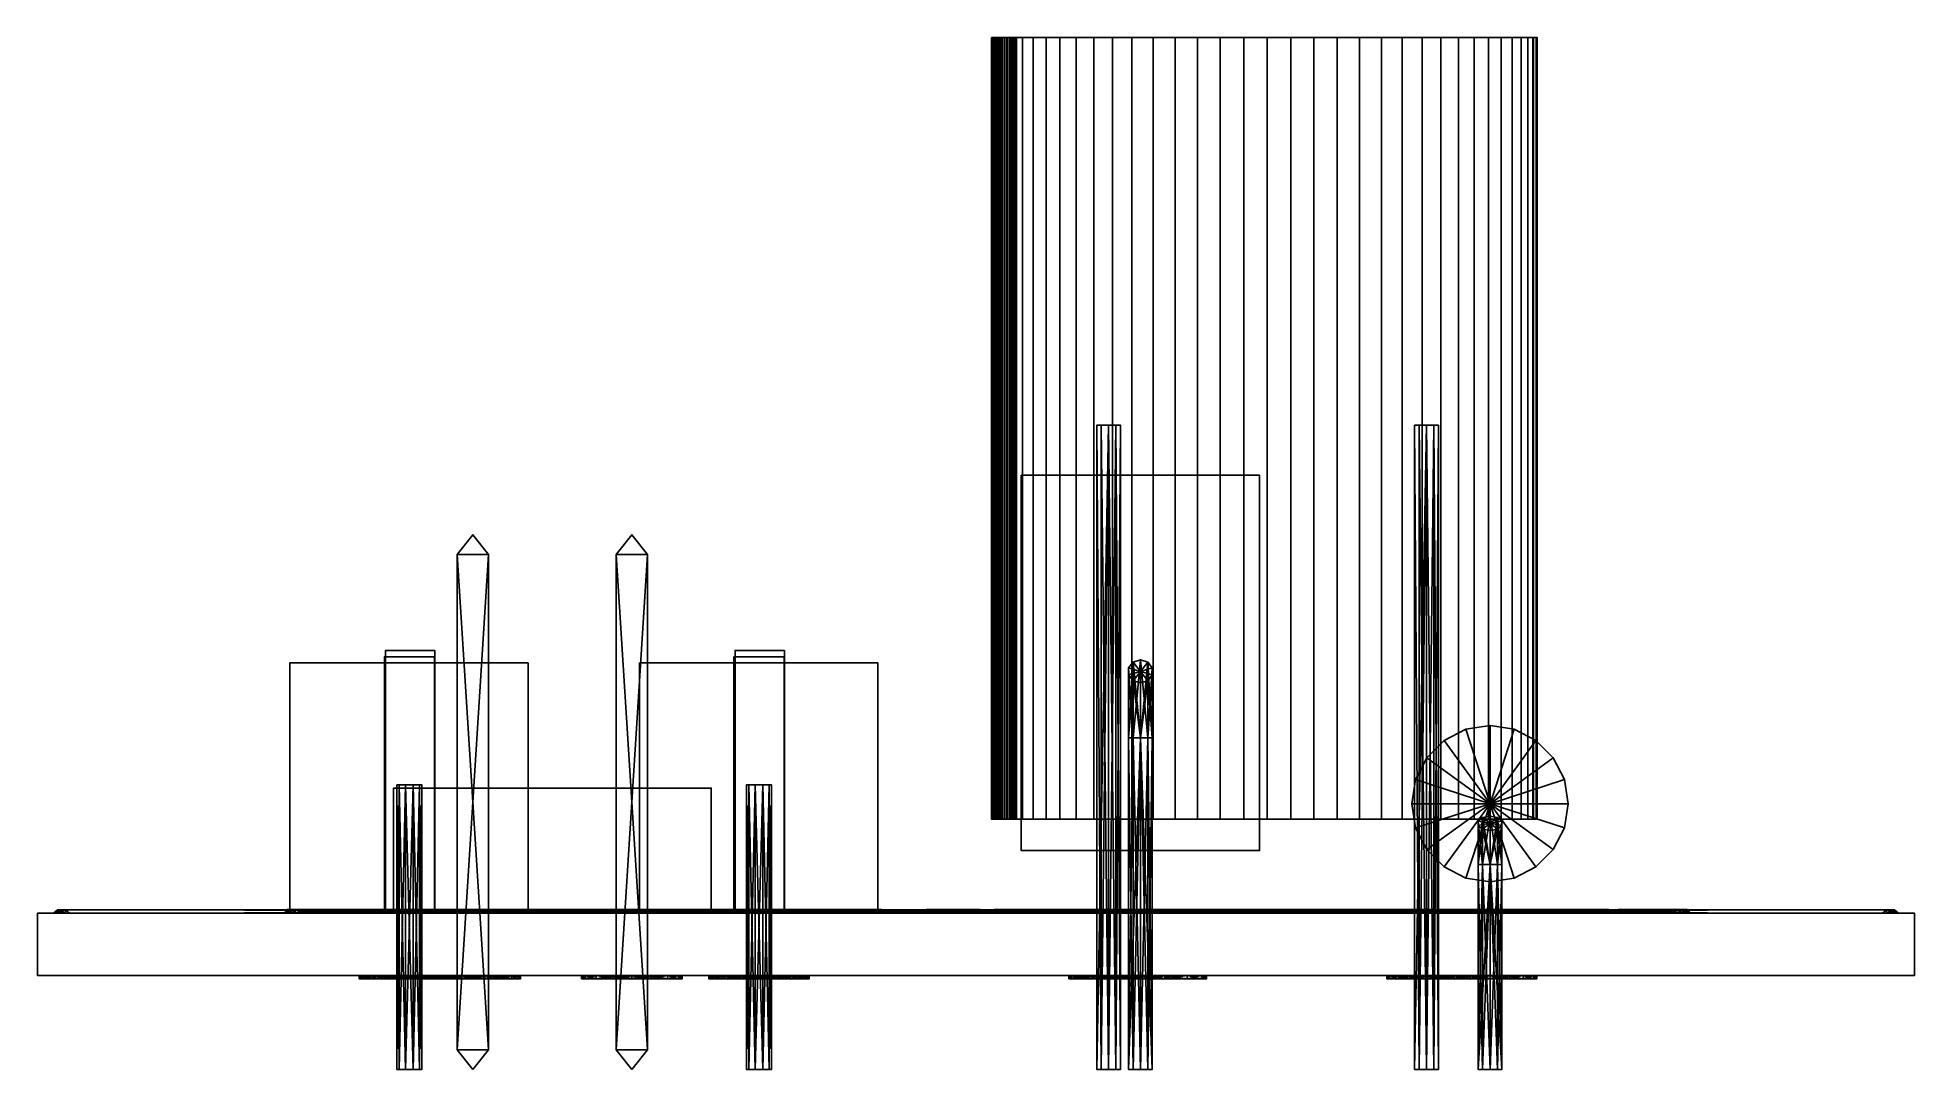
# Model space of a CAD drawing. Extents: x -3.3 to 26.7, y -2 to 14.5.
import ezdxf

# ---------------------------------------------------------------- set-up
doc = ezdxf.new("R2010")
doc.units = 0
doc.layers.add('UB3D', color=1, linetype='CONTINUOUS')

msp = doc.modelspace()

# ---------------------------------------------------------------- linework, layer by layer
at = {"layer": 'UB3D', "color": 59}
for points in [[(11.949367, 14.5, -22.822807), (11.949367, 2, -22.822807), (11.946898, 2, -22.791439), (11.946898, 14.5, -22.791439)], [(11.946898, 14.5, -22.791439), (11.946898, 2, -22.791439), (11.946898, 2, -22.194346), (11.946898, 14.5, -22.194346)], [(11.946898, 14.5, -22.194346), (11.946898, 2, -22.194346), (11.949367, 2, -22.162979), (11.949367, 14.5, -22.162979)], [(12.116047, 14.5, -21.996299), (11.949367, 14.5, -22.162979), (11.946898, 14.5, -22.194346)], [(12.116047, 14.5, -21.996299), (11.946898, 14.5, -22.194346), (11.946898, 14.5, -22.791439)], [(12.116047, 14.5, -21.996299), (11.946898, 14.5, -22.791439), (11.949367, 14.5, -22.822807)], [(11.956712, 14.5, -22.853402), (11.956712, 2, -22.853402), (11.949367, 2, -22.822807), (11.949367, 14.5, -22.822807)], [(11.949367, 14.5, -22.162979), (11.949367, 2, -22.162979), (11.956712, 2, -22.132384), (11.956712, 14.5, -22.132384)], [(12.116047, 14.5, -21.996299), (11.956712, 14.5, -22.132384), (11.949367, 14.5, -22.162979)], [(12.116047, 14.5, -21.996299), (11.949367, 14.5, -22.822807), (11.956712, 14.5, -22.853402)], [(11.968753, 14.5, -22.882472), (11.968753, 2, -22.882472), (11.956712, 2, -22.853402), (11.956712, 14.5, -22.853402)], [(11.956712, 14.5, -22.132384), (11.956712, 2, -22.132384), (11.968753, 2, -22.103314), (11.968753, 14.5, -22.103314)], [(12.116047, 14.5, -21.996299), (11.968753, 14.5, -22.103314), (11.956712, 14.5, -22.132384)], [(12.116047, 14.5, -21.996299), (11.956712, 14.5, -22.853402), (11.968753, 14.5, -22.882472)], [(11.985194, 14.5, -22.9093), (11.985194, 2, -22.9093), (11.968753, 2, -22.882472), (11.968753, 14.5, -22.882472)], [(11.968753, 14.5, -22.103314), (11.968753, 2, -22.103314), (11.985194, 2, -22.076486), (11.985194, 14.5, -22.076486)], [(12.116047, 14.5, -21.996299), (11.985194, 14.5, -22.076486), (11.968753, 14.5, -22.103314)], [(12.116047, 14.5, -21.996299), (11.968753, 14.5, -22.882472), (11.985194, 14.5, -22.9093)], [(12.005628, 14.5, -22.933226), (12.005628, 2, -22.933226), (11.985194, 2, -22.9093), (11.985194, 14.5, -22.9093)], [(11.985194, 14.5, -22.076486), (11.985194, 2, -22.076486), (12.005628, 2, -22.05256), (12.005628, 14.5, -22.05256)], [(12.116047, 14.5, -21.996299), (12.005628, 14.5, -22.05256), (11.985194, 14.5, -22.076486)], [(12.116047, 14.5, -21.996299), (11.985194, 14.5, -22.9093), (12.005628, 14.5, -22.933226)], [(12.029554, 14.5, -22.95366), (12.029554, 2, -22.95366), (12.005628, 2, -22.933226), (12.005628, 14.5, -22.933226)], [(12.005628, 14.5, -22.05256), (12.005628, 2, -22.05256), (12.029554, 2, -22.032126), (12.029554, 14.5, -22.032126)], [(12.116047, 14.5, -21.996299), (12.029554, 14.5, -22.032126), (12.005628, 14.5, -22.05256)], [(12.116047, 14.5, -21.996299), (12.005628, 14.5, -22.933226), (12.029554, 14.5, -22.95366)], [(12.056382, 14.5, -22.970101), (12.056382, 2, -22.970101), (12.029554, 2, -22.95366), (12.029554, 14.5, -22.95366)], [(12.029554, 14.5, -22.032126), (12.029554, 2, -22.032126), (12.056382, 2, -22.015685), (12.056382, 14.5, -22.015685)], [(12.116047, 14.5, -21.996299), (12.056382, 14.5, -22.015685), (12.029554, 14.5, -22.032126)], [(12.116047, 14.5, -21.996299), (12.029554, 14.5, -22.95366), (12.056382, 14.5, -22.970101)], [(12.085452, 14.5, -22.982142), (12.085452, 2, -22.982142), (12.056382, 2, -22.970101), (12.056382, 14.5, -22.970101)], [(12.056382, 14.5, -22.015685), (12.056382, 2, -22.015685), (12.085452, 2, -22.003644), (12.085452, 14.5, -22.003644)], [(12.116047, 14.5, -21.996299), (12.085452, 14.5, -22.003644), (12.056382, 14.5, -22.015685)], [(12.116047, 14.5, -21.996299), (12.056382, 14.5, -22.970101), (12.085452, 14.5, -22.982142)], [(12.116047, 14.5, -22.989487), (12.116047, 2, -22.989487), (12.085452, 2, -22.982142), (12.085452, 14.5, -22.982142)], [(12.085452, 14.5, -22.003644), (12.085452, 2, -22.003644), (12.116047, 2, -21.996299), (12.116047, 14.5, -21.996299)], [(12.116047, 14.5, -21.996299), (12.085452, 14.5, -22.982142), (12.116047, 14.5, -22.989487)], [(12.147414, 14.5, -22.991955), (12.147414, 2, -22.991955), (12.116047, 2, -22.989487), (12.116047, 14.5, -22.989487)], [(12.116047, 14.5, -21.996299), (12.116047, 2, -21.996299), (12.147414, 2, -21.993831), (12.147414, 14.5, -21.993831)], [(12.116047, 14.5, -21.996299), (12.116047, 14.5, -22.989487), (12.147414, 14.5, -22.991955)], [(12.116047, 14.5, -21.996299), (12.147414, 14.5, -22.991955), (12.178781, 14.5, -22.989487)], [(12.116047, 14.5, -21.996299), (12.178781, 14.5, -22.989487), (12.209376, 14.5, -22.982142)], [(12.116047, 14.5, -21.996299), (12.209376, 14.5, -22.982142), (12.238446, 14.5, -22.970101)], [(12.116047, 14.5, -21.996299), (12.238446, 14.5, -22.970101), (12.265274, 14.5, -22.95366)], [(12.116047, 14.5, -21.996299), (12.265274, 14.5, -22.95366), (12.2892, 14.5, -22.933226)], [(12.116047, 14.5, -21.996299), (12.2892, 14.5, -22.933226), (12.309634, 14.5, -22.9093)], [(12.116047, 14.5, -21.996299), (12.309634, 14.5, -22.9093), (12.326075, 14.5, -22.882472)], [(12.116047, 14.5, -21.996299), (12.326075, 14.5, -22.882472), (12.338116, 14.5, -22.853402)], [(12.116047, 14.5, -21.996299), (12.338116, 14.5, -22.853402), (12.345461, 14.5, -22.822807)], [(12.116047, 14.5, -21.996299), (12.345461, 14.5, -22.822807), (12.34793, 14.5, -22.79144)], [(12.116047, 14.5, -21.996299), (12.34793, 14.5, -22.79144), (12.34793, 14.5, -22.194347)], [(12.116047, 14.5, -21.996299), (12.34793, 14.5, -22.194347), (12.345461, 14.5, -22.162979)], [(12.116047, 14.5, -21.996299), (12.345461, 14.5, -22.162979), (12.338116, 14.5, -22.132384)], [(12.116047, 14.5, -21.996299), (12.338116, 14.5, -22.132384), (12.326075, 14.5, -22.103314)], [(12.116047, 14.5, -21.996299), (12.326075, 14.5, -22.103314), (12.309634, 14.5, -22.076486)], [(12.116047, 14.5, -21.996299), (12.309634, 14.5, -22.076486), (12.2892, 14.5, -22.05256)], [(12.116047, 14.5, -21.996299), (12.2892, 14.5, -22.05256), (12.265274, 14.5, -22.032126)], [(12.116047, 14.5, -21.996299), (12.265274, 14.5, -22.032126), (12.238446, 14.5, -22.015685)], [(12.116047, 14.5, -21.996299), (12.238446, 14.5, -22.015685), (12.209376, 14.5, -22.003644)], [(12.116047, 14.5, -21.996299), (12.209376, 14.5, -22.003644), (12.178781, 14.5, -21.996299)], [(12.116047, 14.5, -21.996299), (12.178781, 14.5, -21.996299), (12.147414, 14.5, -21.993831)], [(12.116047, 14.5, -21.996299), (12.147414, 14.5, -21.993831), (12.116047, 14.5, -21.996299)], [(12.147414, 14.5, -21.993831), (12.147414, 2, -21.993831), (12.178781, 2, -21.996299), (12.178781, 14.5, -21.996299)], [(12.178781, 14.5, -22.989487), (12.178781, 2, -22.989487), (12.147414, 2, -22.991955), (12.147414, 14.5, -22.991955)], [(12.178781, 14.5, -21.996299), (12.178781, 2, -21.996299), (12.209376, 2, -22.003644), (12.209376, 14.5, -22.003644)], [(12.209376, 14.5, -22.982142), (12.209376, 2, -22.982142), (12.178781, 2, -22.989487), (12.178781, 14.5, -22.989487)], [(12.209376, 14.5, -22.003644), (12.209376, 2, -22.003644), (12.238446, 2, -22.015685), (12.238446, 14.5, -22.015685)], [(12.238446, 14.5, -22.970101), (12.238446, 2, -22.970101), (12.209376, 2, -22.982142), (12.209376, 14.5, -22.982142)], [(12.238446, 14.5, -22.015685), (12.238446, 2, -22.015685), (12.265274, 2, -22.032126), (12.265274, 14.5, -22.032126)], [(12.265274, 14.5, -22.95366), (12.265274, 2, -22.95366), (12.238446, 2, -22.970101), (12.238446, 14.5, -22.970101)], [(12.265274, 14.5, -22.032126), (12.265274, 2, -22.032126), (12.2892, 2, -22.05256), (12.2892, 14.5, -22.05256)], [(12.2892, 14.5, -22.933226), (12.2892, 2, -22.933226), (12.265274, 2, -22.95366), (12.265274, 14.5, -22.95366)], [(12.2892, 14.5, -22.05256), (12.2892, 2, -22.05256), (12.309634, 2, -22.076486), (12.309634, 14.5, -22.076486)], [(12.309634, 14.5, -22.9093), (12.309634, 2, -22.9093), (12.2892, 2, -22.933226), (12.2892, 14.5, -22.933226)], [(12.309634, 14.5, -22.076486), (12.309634, 2, -22.076486), (12.326075, 2, -22.103314), (12.326075, 14.5, -22.103314)], [(12.326075, 14.5, -22.882472), (12.326075, 2, -22.882472), (12.309634, 2, -22.9093), (12.309634, 14.5, -22.9093)], [(12.326075, 14.5, -22.103314), (12.326075, 2, -22.103314), (12.338116, 2, -22.132384), (12.338116, 14.5, -22.132384)], [(12.338116, 14.5, -22.853402), (12.338116, 2, -22.853402), (12.326075, 2, -22.882472), (12.326075, 14.5, -22.882472)], [(12.338116, 14.5, -22.132384), (12.338116, 2, -22.132384), (12.345461, 2, -22.162979), (12.345461, 14.5, -22.162979)], [(12.345461, 14.5, -22.822807), (12.345461, 2, -22.822807), (12.338116, 2, -22.853402), (12.338116, 14.5, -22.853402)], [(12.345461, 14.5, -22.162979), (12.345461, 2, -22.162979), (12.34793, 2, -22.194347), (12.34793, 14.5, -22.194347)], [(12.34793, 14.5, -22.79144), (12.34793, 2, -22.79144), (12.345461, 2, -22.822807), (12.345461, 14.5, -22.822807)], [(12.34793, 14.5, -22.194347), (12.34793, 2, -22.194347), (12.34793, 2, -22.79144), (12.34793, 14.5, -22.79144)], [(12.147414, 2, -21.993831), (11.949367, 2, -22.822807), (11.946898, 2, -22.791439)], [(12.147414, 2, -21.993831), (11.946898, 2, -22.791439), (11.946898, 2, -22.194346)], [(12.147414, 2, -21.993831), (11.946898, 2, -22.194346), (11.949367, 2, -22.162979)], [(12.147414, 2, -21.993831), (11.956712, 2, -22.853402), (11.949367, 2, -22.822807)], [(12.147414, 2, -21.993831), (11.949367, 2, -22.162979), (11.956712, 2, -22.132384)], [(12.147414, 2, -21.993831), (11.968753, 2, -22.882472), (11.956712, 2, -22.853402)], [(12.147414, 2, -21.993831), (11.956712, 2, -22.132384), (11.968753, 2, -22.103314)], [(12.147414, 2, -21.993831), (11.985194, 2, -22.9093), (11.968753, 2, -22.882472)], [(12.147414, 2, -21.993831), (11.968753, 2, -22.103314), (11.985194, 2, -22.076486)], [(12.147414, 2, -21.993831), (12.005628, 2, -22.933226), (11.985194, 2, -22.9093)], [(12.147414, 2, -21.993831), (11.985194, 2, -22.076486), (12.005628, 2, -22.05256)], [(12.147414, 2, -21.993831), (12.029554, 2, -22.95366), (12.005628, 2, -22.933226)], [(12.147414, 2, -21.993831), (12.005628, 2, -22.05256), (12.029554, 2, -22.032126)], [(12.147414, 2, -21.993831), (12.056382, 2, -22.970101), (12.029554, 2, -22.95366)], [(12.147414, 2, -21.993831), (12.029554, 2, -22.032126), (12.056382, 2, -22.015685)], [(12.147414, 2, -21.993831), (12.085452, 2, -22.982142), (12.056382, 2, -22.970101)], [(12.147414, 2, -21.993831), (12.056382, 2, -22.015685), (12.085452, 2, -22.003644)], [(12.147414, 2, -21.993831), (12.116047, 2, -22.989487), (12.085452, 2, -22.982142)], [(12.147414, 2, -21.993831), (12.085452, 2, -22.003644), (12.116047, 2, -21.996299)], [(12.147414, 2, -21.993831), (12.147414, 2, -22.991955), (12.116047, 2, -22.989487)], [(12.147414, 2, -21.993831), (12.116047, 2, -21.996299), (12.147414, 2, -21.993831)], [(12.147414, 2, -21.993831), (12.178781, 2, -21.996299), (12.209376, 2, -22.003644)], [(12.147414, 2, -21.993831), (12.209376, 2, -22.003644), (12.238446, 2, -22.015685)], [(12.147414, 2, -21.993831), (12.238446, 2, -22.015685), (12.265274, 2, -22.032126)], [(12.147414, 2, -21.993831), (12.265274, 2, -22.032126), (12.2892, 2, -22.05256)], [(12.147414, 2, -21.993831), (12.2892, 2, -22.05256), (12.309634, 2, -22.076486)], [(12.147414, 2, -21.993831), (12.309634, 2, -22.076486), (12.326075, 2, -22.103314)], [(12.147414, 2, -21.993831), (12.326075, 2, -22.103314), (12.338116, 2, -22.132384)], [(12.147414, 2, -21.993831), (12.338116, 2, -22.132384), (12.345461, 2, -22.162979)], [(12.147414, 2, -21.993831), (12.345461, 2, -22.162979), (12.34793, 2, -22.194347)], [(12.147414, 2, -21.993831), (12.34793, 2, -22.194347), (12.34793, 2, -22.79144)], [(12.147414, 2, -21.993831), (12.34793, 2, -22.79144), (12.345461, 2, -22.822807)], [(12.147414, 2, -21.993831), (12.345461, 2, -22.822807), (12.338116, 2, -22.853402)], [(12.147414, 2, -21.993831), (12.338116, 2, -22.853402), (12.326075, 2, -22.882472)], [(12.147414, 2, -21.993831), (12.326075, 2, -22.882472), (12.309634, 2, -22.9093)], [(12.147414, 2, -21.993831), (12.309634, 2, -22.9093), (12.2892, 2, -22.933226)], [(12.147414, 2, -21.993831), (12.2892, 2, -22.933226), (12.265274, 2, -22.95366)], [(12.147414, 2, -21.993831), (12.265274, 2, -22.95366), (12.238446, 2, -22.970101)], [(12.147414, 2, -21.993831), (12.238446, 2, -22.970101), (12.209376, 2, -22.982142)], [(12.147414, 2, -21.993831), (12.209376, 2, -22.982142), (12.178781, 2, -22.989487)], [(12.147414, 2, -21.993831), (12.178781, 2, -22.989487), (12.147414, 2, -22.991955)]]:
    msp.add_3dface(points, dxfattribs=at)
at = {"layer": 'UB3D', "color": 175}
for points in [[(12.03, 2, -22.45), (12.05, 2, -22.07), (12.05, 14.5, -22.07), (12.03, 14.5, -22.45)], [(12.05, 2, -22.82), (12.03, 2, -22.45), (12.03, 14.5, -22.45), (12.05, 14.5, -22.82)], [(12.05, 14.5, -22.82), (12.05, 14.5, -22.07), (12.03, 14.5, -22.45)], [(12.05, 14.5, -22.82), (12.03, 14.5, -22.45), (12.05, 14.5, -22.82)], [(12.05, 2, -22.07), (12.1, 2, -21.7), (12.1, 14.5, -21.7), (12.05, 14.5, -22.07)], [(12.1, 2, -23.2), (12.05, 2, -22.82), (12.05, 14.5, -22.82), (12.1, 14.5, -23.2)], [(12.05, 14.5, -22.82), (12.1, 14.5, -23.2), (12.18, 14.5, -23.57)], [(12.05, 14.5, -22.82), (12.18, 14.5, -23.57), (12.3, 14.5, -23.93)], [(12.05, 14.5, -22.82), (12.3, 14.5, -23.93), (12.44, 14.5, -24.27)], [(12.05, 14.5, -22.82), (12.44, 14.5, -24.27), (12.61, 14.5, -24.61)], [(12.05, 14.5, -22.82), (12.61, 14.5, -24.61), (12.82, 14.5, -24.93)], [(12.05, 14.5, -22.82), (12.82, 14.5, -24.93), (13.04, 14.5, -25.22)], [(12.05, 14.5, -22.82), (13.04, 14.5, -25.22), (13.3, 14.5, -25.5)], [(12.05, 14.5, -22.82), (13.3, 14.5, -25.5), (13.58, 14.5, -25.76)], [(12.05, 14.5, -22.82), (13.58, 14.5, -25.76), (13.88, 14.5, -25.99)], [(12.05, 14.5, -22.82), (13.88, 14.5, -25.99), (14.19, 14.5, -26.19)], [(12.05, 14.5, -22.82), (14.19, 14.5, -26.19), (14.53, 14.5, -26.36)], [(12.05, 14.5, -22.82), (14.53, 14.5, -26.36), (14.88, 14.5, -26.51)], [(12.05, 14.5, -22.82), (14.88, 14.5, -26.51), (15.24, 14.5, -26.62)], [(12.05, 14.5, -22.82), (15.24, 14.5, -26.62), (15.6, 14.5, -26.7)], [(12.05, 14.5, -22.82), (15.6, 14.5, -26.7), (15.98, 14.5, -26.75)], [(12.05, 14.5, -22.82), (15.98, 14.5, -26.75), (16.35, 14.5, -26.77)], [(12.05, 14.5, -22.82), (16.35, 14.5, -26.77), (16.73, 14.5, -26.75)], [(12.05, 14.5, -22.82), (16.73, 14.5, -26.75), (17.1, 14.5, -26.7)], [(12.05, 14.5, -22.82), (17.1, 14.5, -26.7), (17.47, 14.5, -26.62)], [(12.05, 14.5, -22.82), (17.47, 14.5, -26.62), (17.83, 14.5, -26.51)], [(12.05, 14.5, -22.82), (17.83, 14.5, -26.51), (18.18, 14.5, -26.36)], [(12.05, 14.5, -22.82), (18.18, 14.5, -26.36), (18.51, 14.5, -26.19)], [(12.05, 14.5, -22.82), (18.51, 14.5, -26.19), (18.83, 14.5, -25.99)], [(12.05, 14.5, -22.82), (18.83, 14.5, -25.99), (19.13, 14.5, -25.76)], [(12.05, 14.5, -22.82), (19.13, 14.5, -25.76), (19.41, 14.5, -25.5)], [(12.05, 14.5, -22.82), (19.41, 14.5, -25.5), (19.66, 14.5, -25.22)], [(12.05, 14.5, -22.82), (19.66, 14.5, -25.22), (19.89, 14.5, -24.93)], [(12.05, 14.5, -22.82), (19.89, 14.5, -24.93), (20.09, 14.5, -24.61)], [(12.05, 14.5, -22.82), (20.09, 14.5, -24.61), (20.27, 14.5, -24.27)], [(12.05, 14.5, -22.82), (20.27, 14.5, -24.27), (20.41, 14.5, -23.93)], [(12.05, 14.5, -22.82), (20.41, 14.5, -23.93), (20.52, 14.5, -23.57)], [(12.05, 14.5, -22.82), (20.52, 14.5, -23.57), (20.6, 14.5, -23.2)], [(12.05, 14.5, -22.82), (20.6, 14.5, -23.2), (20.65, 14.5, -22.82)], [(12.05, 14.5, -22.82), (20.65, 14.5, -22.82), (20.67, 14.5, -22.45)], [(12.05, 14.5, -22.82), (20.67, 14.5, -22.45), (20.65, 14.5, -22.07)], [(12.05, 14.5, -22.82), (20.65, 14.5, -22.07), (20.61, 14.5, -21.7)], [(12.05, 14.5, -22.82), (20.61, 14.5, -21.7), (20.52, 14.5, -21.33)], [(12.05, 14.5, -22.82), (20.52, 14.5, -21.33), (20.41, 14.5, -20.97)], [(12.05, 14.5, -22.82), (20.41, 14.5, -20.97), (20.27, 14.5, -20.62)], [(12.05, 14.5, -22.82), (20.27, 14.5, -20.62), (20.09, 14.5, -20.29)], [(12.05, 14.5, -22.82), (20.09, 14.5, -20.29), (19.89, 14.5, -19.97)], [(12.05, 14.5, -22.82), (19.89, 14.5, -19.97), (19.66, 14.5, -19.67)], [(12.05, 14.5, -22.82), (19.66, 14.5, -19.67), (19.41, 14.5, -19.4)], [(12.05, 14.5, -22.82), (19.41, 14.5, -19.4), (19.13, 14.5, -19.14)], [(12.05, 14.5, -22.82), (19.13, 14.5, -19.14), (18.83, 14.5, -18.91)], [(12.05, 14.5, -22.82), (18.83, 14.5, -18.91), (18.51, 14.5, -18.71)], [(12.05, 14.5, -22.82), (18.51, 14.5, -18.71), (18.18, 14.5, -18.54)], [(12.05, 14.5, -22.82), (18.18, 14.5, -18.54), (17.83, 14.5, -18.39)], [(12.05, 14.5, -22.82), (17.83, 14.5, -18.39), (17.47, 14.5, -18.28)], [(12.05, 14.5, -22.82), (17.47, 14.5, -18.28), (17.1, 14.5, -18.2)], [(12.05, 14.5, -22.82), (17.1, 14.5, -18.2), (16.73, 14.5, -18.15)], [(12.05, 14.5, -22.82), (16.73, 14.5, -18.15), (16.35, 14.5, -18.13)], [(12.05, 14.5, -22.82), (16.35, 14.5, -18.13), (15.98, 14.5, -18.15)], [(12.05, 14.5, -22.82), (15.98, 14.5, -18.15), (15.6, 14.5, -18.2)], [(12.05, 14.5, -22.82), (15.6, 14.5, -18.2), (15.24, 14.5, -18.28)], [(12.05, 14.5, -22.82), (15.24, 14.5, -18.28), (14.88, 14.5, -18.39)], [(12.05, 14.5, -22.82), (14.88, 14.5, -18.39), (14.53, 14.5, -18.54)], [(12.05, 14.5, -22.82), (14.53, 14.5, -18.54), (14.19, 14.5, -18.71)], [(12.05, 14.5, -22.82), (14.19, 14.5, -18.71), (13.88, 14.5, -18.91)], [(12.05, 14.5, -22.82), (13.88, 14.5, -18.91), (13.58, 14.5, -19.14)], [(12.05, 14.5, -22.82), (13.58, 14.5, -19.14), (13.3, 14.5, -19.4)], [(12.05, 14.5, -22.82), (13.3, 14.5, -19.4), (13.04, 14.5, -19.67)], [(12.05, 14.5, -22.82), (13.04, 14.5, -19.67), (12.82, 14.5, -19.97)], [(12.05, 14.5, -22.82), (12.82, 14.5, -19.97), (12.61, 14.5, -20.29)], [(12.05, 14.5, -22.82), (12.61, 14.5, -20.29), (12.44, 14.5, -20.62)], [(12.05, 14.5, -22.82), (12.44, 14.5, -20.62), (12.3, 14.5, -20.97)], [(12.05, 14.5, -22.82), (12.3, 14.5, -20.97), (12.18, 14.5, -21.33)], [(12.05, 14.5, -22.82), (12.18, 14.5, -21.33), (12.1, 14.5, -21.7)], [(12.05, 14.5, -22.82), (12.1, 14.5, -21.7), (12.05, 14.5, -22.07)], [(12.1, 2, -21.7), (12.18, 2, -21.33), (12.18, 14.5, -21.33), (12.1, 14.5, -21.7)], [(12.18, 2, -23.57), (12.1, 2, -23.2), (12.1, 14.5, -23.2), (12.18, 14.5, -23.57)], [(12.18, 2, -21.33), (12.3, 2, -20.97), (12.3, 14.5, -20.97), (12.18, 14.5, -21.33)], [(12.3, 2, -23.93), (12.18, 2, -23.57), (12.18, 14.5, -23.57), (12.3, 14.5, -23.93)], [(12.3, 2, -20.97), (12.44, 2, -20.62), (12.44, 14.5, -20.62), (12.3, 14.5, -20.97)], [(12.44, 2, -24.27), (12.3, 2, -23.93), (12.3, 14.5, -23.93), (12.44, 14.5, -24.27)], [(12.44, 2, -20.62), (12.61, 2, -20.29), (12.61, 14.5, -20.29), (12.44, 14.5, -20.62)], [(12.61, 2, -24.61), (12.44, 2, -24.27), (12.44, 14.5, -24.27), (12.61, 14.5, -24.61)], [(12.61, 2, -20.29), (12.82, 2, -19.97), (12.82, 14.5, -19.97), (12.61, 14.5, -20.29)], [(12.82, 2, -24.93), (12.61, 2, -24.61), (12.61, 14.5, -24.61), (12.82, 14.5, -24.93)], [(12.82, 2, -19.97), (13.04, 2, -19.67), (13.04, 14.5, -19.67), (12.82, 14.5, -19.97)], [(13.04, 2, -25.22), (12.82, 2, -24.93), (12.82, 14.5, -24.93), (13.04, 14.5, -25.22)], [(13.04, 2, -19.67), (13.3, 2, -19.4), (13.3, 14.5, -19.4), (13.04, 14.5, -19.67)], [(13.3, 2, -25.5), (13.04, 2, -25.22), (13.04, 14.5, -25.22), (13.3, 14.5, -25.5)], [(13.3, 2, -19.4), (13.58, 2, -19.14), (13.58, 14.5, -19.14), (13.3, 14.5, -19.4)], [(13.58, 2, -25.76), (13.3, 2, -25.5), (13.3, 14.5, -25.5), (13.58, 14.5, -25.76)], [(13.58, 2, -19.14), (13.88, 2, -18.91), (13.88, 14.5, -18.91), (13.58, 14.5, -19.14)], [(13.88, 2, -25.99), (13.58, 2, -25.76), (13.58, 14.5, -25.76), (13.88, 14.5, -25.99)], [(13.88, 2, -18.91), (14.19, 2, -18.71), (14.19, 14.5, -18.71), (13.88, 14.5, -18.91)], [(14.19, 2, -26.19), (13.88, 2, -25.99), (13.88, 14.5, -25.99), (14.19, 14.5, -26.19)], [(14.19, 2, -18.71), (14.53, 2, -18.54), (14.53, 14.5, -18.54), (14.19, 14.5, -18.71)], [(14.53, 2, -26.36), (14.19, 2, -26.19), (14.19, 14.5, -26.19), (14.53, 14.5, -26.36)], [(14.53, 2, -18.54), (14.88, 2, -18.39), (14.88, 14.5, -18.39), (14.53, 14.5, -18.54)], [(14.88, 2, -26.51), (14.53, 2, -26.36), (14.53, 14.5, -26.36), (14.88, 14.5, -26.51)], [(14.88, 2, -18.39), (15.24, 2, -18.28), (15.24, 14.5, -18.28), (14.88, 14.5, -18.39)], [(15.24, 2, -26.62), (14.88, 2, -26.51), (14.88, 14.5, -26.51), (15.24, 14.5, -26.62)], [(15.24, 2, -18.28), (15.6, 2, -18.2), (15.6, 14.5, -18.2), (15.24, 14.5, -18.28)], [(15.6, 2, -26.7), (15.24, 2, -26.62), (15.24, 14.5, -26.62), (15.6, 14.5, -26.7)], [(15.6, 2, -18.2), (15.98, 2, -18.15), (15.98, 14.5, -18.15), (15.6, 14.5, -18.2)], [(15.98, 2, -26.75), (15.6, 2, -26.7), (15.6, 14.5, -26.7), (15.98, 14.5, -26.75)], [(15.98, 2, -18.15), (16.35, 2, -18.13), (16.35, 14.5, -18.13), (15.98, 14.5, -18.15)], [(16.35, 2, -26.77), (15.98, 2, -26.75), (15.98, 14.5, -26.75), (16.35, 14.5, -26.77)], [(16.35, 2, -18.13), (16.73, 2, -18.15), (16.73, 14.5, -18.15), (16.35, 14.5, -18.13)], [(16.73, 2, -26.75), (16.35, 2, -26.77), (16.35, 14.5, -26.77), (16.73, 14.5, -26.75)], [(16.73, 2, -18.15), (17.1, 2, -18.2), (17.1, 14.5, -18.2), (16.73, 14.5, -18.15)], [(17.1, 2, -26.7), (16.73, 2, -26.75), (16.73, 14.5, -26.75), (17.1, 14.5, -26.7)], [(17.1, 2, -18.2), (17.47, 2, -18.28), (17.47, 14.5, -18.28), (17.1, 14.5, -18.2)], [(17.47, 2, -26.62), (17.1, 2, -26.7), (17.1, 14.5, -26.7), (17.47, 14.5, -26.62)], [(17.47, 2, -18.28), (17.83, 2, -18.39), (17.83, 14.5, -18.39), (17.47, 14.5, -18.28)], [(17.83, 2, -26.51), (17.47, 2, -26.62), (17.47, 14.5, -26.62), (17.83, 14.5, -26.51)], [(17.83, 2, -18.39), (18.18, 2, -18.54), (18.18, 14.5, -18.54), (17.83, 14.5, -18.39)], [(18.18, 2, -26.36), (17.83, 2, -26.51), (17.83, 14.5, -26.51), (18.18, 14.5, -26.36)], [(18.18, 2, -18.54), (18.51, 2, -18.71), (18.51, 14.5, -18.71), (18.18, 14.5, -18.54)], [(18.51, 2, -26.19), (18.18, 2, -26.36), (18.18, 14.5, -26.36), (18.51, 14.5, -26.19)], [(18.51, 2, -18.71), (18.83, 2, -18.91), (18.83, 14.5, -18.91), (18.51, 14.5, -18.71)], [(18.83, 2, -25.99), (18.51, 2, -26.19), (18.51, 14.5, -26.19), (18.83, 14.5, -25.99)], [(18.83, 2, -18.91), (19.13, 2, -19.14), (19.13, 14.5, -19.14), (18.83, 14.5, -18.91)], [(19.13, 2, -25.76), (18.83, 2, -25.99), (18.83, 14.5, -25.99), (19.13, 14.5, -25.76)], [(19.13, 2, -19.14), (19.41, 2, -19.4), (19.41, 14.5, -19.4), (19.13, 14.5, -19.14)], [(19.41, 2, -25.5), (19.13, 2, -25.76), (19.13, 14.5, -25.76), (19.41, 14.5, -25.5)], [(19.41, 2, -19.4), (19.66, 2, -19.67), (19.66, 14.5, -19.67), (19.41, 14.5, -19.4)], [(19.66, 2, -25.22), (19.41, 2, -25.5), (19.41, 14.5, -25.5), (19.66, 14.5, -25.22)], [(19.66, 2, -19.67), (19.89, 2, -19.97), (19.89, 14.5, -19.97), (19.66, 14.5, -19.67)], [(19.89, 2, -24.93), (19.66, 2, -25.22), (19.66, 14.5, -25.22), (19.89, 14.5, -24.93)], [(19.89, 2, -19.97), (20.09, 2, -20.29), (20.09, 14.5, -20.29), (19.89, 14.5, -19.97)], [(20.09, 2, -24.61), (19.89, 2, -24.93), (19.89, 14.5, -24.93), (20.09, 14.5, -24.61)], [(20.09, 2, -20.29), (20.27, 2, -20.62), (20.27, 14.5, -20.62), (20.09, 14.5, -20.29)], [(20.27, 2, -24.27), (20.09, 2, -24.61), (20.09, 14.5, -24.61), (20.27, 14.5, -24.27)], [(20.27, 2, -20.62), (20.41, 2, -20.97), (20.41, 14.5, -20.97), (20.27, 14.5, -20.62)], [(20.41, 2, -23.93), (20.27, 2, -24.27), (20.27, 14.5, -24.27), (20.41, 14.5, -23.93)], [(20.41, 2, -20.97), (20.52, 2, -21.33), (20.52, 14.5, -21.33), (20.41, 14.5, -20.97)], [(20.52, 2, -23.57), (20.41, 2, -23.93), (20.41, 14.5, -23.93), (20.52, 14.5, -23.57)], [(20.52, 2, -21.33), (20.61, 2, -21.7), (20.61, 14.5, -21.7), (20.52, 14.5, -21.33)], [(20.6, 2, -23.2), (20.52, 2, -23.57), (20.52, 14.5, -23.57), (20.6, 14.5, -23.2)], [(20.65, 2, -22.82), (20.6, 2, -23.2), (20.6, 14.5, -23.2), (20.65, 14.5, -22.82)], [(20.61, 2, -21.7), (20.65, 2, -22.07), (20.65, 14.5, -22.07), (20.61, 14.5, -21.7)], [(20.65, 2, -22.07), (20.67, 2, -22.45), (20.67, 14.5, -22.45), (20.65, 14.5, -22.07)], [(20.67, 2, -22.45), (20.65, 2, -22.82), (20.65, 14.5, -22.82), (20.67, 14.5, -22.45)], [(12.42, 1.5, -14.07), (12.42, 1.5, -3.91), (12.42, 7.5, -3.91), (12.42, 7.5, -14.07)], [(12.42, 1.5, -3.91), (16.23, 1.5, -3.91), (16.23, 7.5, -3.91), (12.42, 7.5, -3.91)], [(16.23, 1.5, -14.07), (12.42, 1.5, -14.07), (12.42, 7.5, -14.07), (16.23, 7.5, -14.07)], [(16.23, 7.5, -14.07), (16.23, 7.5, -3.91), (12.42, 7.5, -3.91)], [(16.23, 7.5, -14.07), (12.42, 7.5, -3.91), (12.42, 7.5, -14.07)], [(16.23, 7.5, -14.07), (12.42, 7.5, -14.07), (16.23, 7.5, -14.07)], [(16.23, 1.5, -3.91), (16.23, 1.5, -14.07), (16.23, 7.5, -14.07), (16.23, 7.5, -3.91)], [(19.178869, 3.261272, -12.6416), (19.527329, 3.438821, -12.6416), (19.527329, 3.438821, -5.6416), (19.178869, 3.261272, -5.6416)], [(19.9136, 2.25, -12.6416), (19.527329, 3.438821, -12.6416), (19.178869, 3.261272, -12.6416)], [(19.9136, 2.25, -5.6416), (19.178869, 3.261272, -5.6416), (19.527329, 3.438821, -5.6416)], [(19.527329, 3.438821, -12.6416), (19.9136, 3.5, -12.6416), (19.9136, 3.5, -5.6416), (19.527329, 3.438821, -5.6416)], [(19.9136, 2.25, -12.6416), (19.9136, 3.5, -12.6416), (19.527329, 3.438821, -12.6416)], [(19.9136, 2.25, -5.6416), (19.527329, 3.438821, -5.6416), (19.9136, 3.5, -5.6416)], [(19.9136, 3.5, -12.6416), (20.299871, 3.438821, -12.6416), (20.299871, 3.438821, -5.6416), (19.9136, 3.5, -5.6416)], [(19.9136, 2.25, -12.6416), (20.299871, 3.438821, -12.6416), (19.9136, 3.5, -12.6416)], [(19.9136, 2.25, -5.6416), (19.9136, 3.5, -5.6416), (20.299871, 3.438821, -5.6416)], [(19.9136, 2.25, -12.6416), (20.648331, 3.261272, -12.6416), (20.299871, 3.438821, -12.6416)], [(19.9136, 2.25, -5.6416), (20.299871, 3.438821, -5.6416), (20.648331, 3.261272, -5.6416)], [(20.299871, 3.438821, -12.6416), (20.648331, 3.261272, -12.6416), (20.648331, 3.261272, -5.6416), (20.299871, 3.438821, -5.6416)], [(18.902329, 2.984732, -12.6416), (19.178869, 3.261272, -12.6416), (19.178869, 3.261272, -5.6416), (18.902329, 2.984732, -5.6416)], [(19.9136, 2.25, -12.6416), (19.178869, 3.261272, -12.6416), (18.902329, 2.984732, -12.6416)], [(19.9136, 2.25, -5.6416), (18.902329, 2.984732, -5.6416), (19.178869, 3.261272, -5.6416)], [(19.9136, 2.25, -12.6416), (20.924871, 2.984732, -12.6416), (20.648331, 3.261272, -12.6416)], [(19.9136, 2.25, -5.6416), (20.648331, 3.261272, -5.6416), (20.924871, 2.984732, -5.6416)], [(20.648331, 3.261272, -12.6416), (20.924871, 2.984732, -12.6416), (20.924871, 2.984732, -5.6416), (20.648331, 3.261272, -5.6416)], [(18.72478, 2.636272, -12.6416), (18.902329, 2.984732, -12.6416), (18.902329, 2.984732, -5.6416), (18.72478, 2.636272, -5.6416)], [(19.9136, 2.25, -12.6416), (18.902329, 2.984732, -12.6416), (18.72478, 2.636272, -12.6416)], [(19.9136, 2.25, -5.6416), (18.72478, 2.636272, -5.6416), (18.902329, 2.984732, -5.6416)], [(19.9136, 2.25, -12.6416), (21.10242, 2.636272, -12.6416), (20.924871, 2.984732, -12.6416)], [(19.9136, 2.25, -5.6416), (20.924871, 2.984732, -5.6416), (21.10242, 2.636272, -5.6416)], [(20.924871, 2.984732, -12.6416), (21.10242, 2.636272, -12.6416), (21.10242, 2.636272, -5.6416), (20.924871, 2.984732, -5.6416)], [(18.6636, 2.249999, -12.6416), (18.72478, 2.636272, -12.6416), (18.72478, 2.636272, -5.6416), (18.6636, 2.249999, -5.6416)], [(19.9136, 2.25, -12.6416), (18.72478, 2.636272, -12.6416), (18.6636, 2.250001, -12.6416)], [(19.9136, 2.25, -5.6416), (18.6636, 2.249999, -5.6416), (18.72478, 2.636272, -5.6416)], [(19.9136, 2.25, -12.6416), (21.1636, 2.250001, -12.6416), (21.10242, 2.636272, -12.6416)], [(21.10242, 2.636272, -12.6416), (21.1636, 2.249999, -12.6416), (21.1636, 2.249999, -5.6416), (21.10242, 2.636272, -5.6416)], [(19.9136, 2.25, -12.6416), (18.6636, 2.250001, -12.6416), (18.72478, 1.863728, -12.6416)], [(19.9136, 2.25, -5.6416), (18.72478, 1.863728, -5.6416), (18.6636, 2.249999, -5.6416)], [(18.72478, 1.863728, -12.6416), (18.6636, 2.249999, -12.6416), (18.6636, 2.249999, -5.6416), (18.72478, 1.863728, -5.6416)], [(19.9136, 2.25, -12.6416), (18.72478, 1.863728, -12.6416), (18.902329, 1.515268, -12.6416)], [(19.9136, 2.25, -5.6416), (18.902329, 1.515268, -5.6416), (18.72478, 1.863728, -5.6416)], [(19.9136, 2.25, -12.6416), (18.902329, 1.515268, -12.6416), (19.178869, 1.238728, -12.6416)], [(19.9136, 2.25, -5.6416), (19.178869, 1.238728, -5.6416), (18.902329, 1.515268, -5.6416)], [(19.9136, 2.25, -12.6416), (19.178869, 1.238728, -12.6416), (19.527329, 1.061179, -12.6416)], [(19.9136, 2.25, -5.6416), (19.527329, 1.061179, -5.6416), (19.178869, 1.238728, -5.6416)], [(19.9136, 2.25, -12.6416), (19.527329, 1.061179, -12.6416), (19.9136, 0.999999, -12.6416)], [(19.9136, 2.25, -5.6416), (19.9136, 0.999999, -5.6416), (19.527329, 1.061179, -5.6416)], [(19.9136, 2.25, -12.6416), (19.9136, 0.999999, -12.6416), (20.299871, 1.061179, -12.6416)], [(19.9136, 2.25, -12.6416), (20.299871, 1.061179, -12.6416), (20.648331, 1.238728, -12.6416)], [(19.9136, 2.25, -12.6416), (20.648331, 1.238728, -12.6416), (20.924871, 1.515268, -12.6416)], [(19.9136, 2.25, -12.6416), (20.924871, 1.515268, -12.6416), (21.10242, 1.863728, -12.6416)], [(19.9136, 2.25, -5.6416), (21.1636, 2.249999, -5.6416), (21.10242, 1.863728, -5.6416)], [(19.9136, 2.25, -5.6416), (21.10242, 1.863728, -5.6416), (20.924871, 1.515268, -5.6416)], [(19.9136, 2.25, -5.6416), (20.924871, 1.515268, -5.6416), (20.648331, 1.238728, -5.6416)], [(19.9136, 2.25, -5.6416), (20.648331, 1.238728, -5.6416), (20.299871, 1.061179, -5.6416)], [(19.9136, 2.25, -5.6416), (20.299871, 1.061179, -5.6416), (19.9136, 0.999999, -5.6416)], [(21.1636, 2.249999, -12.6416), (21.10242, 1.863728, -12.6416), (21.10242, 1.863728, -5.6416), (21.1636, 2.249999, -5.6416)], [(12.03, 2, -22.45), (12.05, 2, -22.07), (12.1, 2, -21.7)], [(12.03, 2, -22.45), (12.1, 2, -21.7), (12.18, 2, -21.33)], [(12.03, 2, -22.45), (12.18, 2, -21.33), (12.3, 2, -20.97)], [(12.03, 2, -22.45), (12.3, 2, -20.97), (12.44, 2, -20.62)], [(12.03, 2, -22.45), (12.44, 2, -20.62), (12.61, 2, -20.29)], [(12.03, 2, -22.45), (12.61, 2, -20.29), (12.82, 2, -19.97)], [(12.03, 2, -22.45), (12.82, 2, -19.97), (13.04, 2, -19.67)], [(12.03, 2, -22.45), (13.04, 2, -19.67), (13.3, 2, -19.4)], [(12.03, 2, -22.45), (13.3, 2, -19.4), (13.58, 2, -19.14)], [(12.03, 2, -22.45), (13.58, 2, -19.14), (13.88, 2, -18.91)], [(12.03, 2, -22.45), (13.88, 2, -18.91), (14.19, 2, -18.71)], [(12.03, 2, -22.45), (14.19, 2, -18.71), (14.53, 2, -18.54)], [(12.03, 2, -22.45), (14.53, 2, -18.54), (14.88, 2, -18.39)], [(12.03, 2, -22.45), (14.88, 2, -18.39), (15.24, 2, -18.28)], [(12.03, 2, -22.45), (15.24, 2, -18.28), (15.6, 2, -18.2)], [(12.03, 2, -22.45), (15.6, 2, -18.2), (15.98, 2, -18.15)], [(12.03, 2, -22.45), (15.98, 2, -18.15), (16.35, 2, -18.13)], [(12.03, 2, -22.45), (16.35, 2, -18.13), (16.73, 2, -18.15)], [(12.03, 2, -22.45), (16.73, 2, -18.15), (17.1, 2, -18.2)], [(12.03, 2, -22.45), (17.1, 2, -18.2), (17.47, 2, -18.28)], [(12.03, 2, -22.45), (17.47, 2, -18.28), (17.83, 2, -18.39)], [(12.03, 2, -22.45), (17.83, 2, -18.39), (18.18, 2, -18.54)], [(12.03, 2, -22.45), (18.18, 2, -18.54), (18.51, 2, -18.71)], [(12.03, 2, -22.45), (18.51, 2, -18.71), (18.83, 2, -18.91)], [(12.03, 2, -22.45), (18.83, 2, -18.91), (19.13, 2, -19.14)], [(12.03, 2, -22.45), (19.13, 2, -19.14), (19.41, 2, -19.4)], [(12.03, 2, -22.45), (19.41, 2, -19.4), (19.66, 2, -19.67)], [(12.03, 2, -22.45), (19.66, 2, -19.67), (19.89, 2, -19.97)], [(12.03, 2, -22.45), (19.89, 2, -19.97), (20.09, 2, -20.29)], [(12.03, 2, -22.45), (20.09, 2, -20.29), (20.27, 2, -20.62)], [(12.03, 2, -22.45), (20.27, 2, -20.62), (20.41, 2, -20.97)], [(12.03, 2, -22.45), (20.41, 2, -20.97), (20.52, 2, -21.33)], [(12.03, 2, -22.45), (20.52, 2, -21.33), (20.61, 2, -21.7)], [(12.03, 2, -22.45), (20.61, 2, -21.7), (20.65, 2, -22.07)], [(12.03, 2, -22.45), (20.65, 2, -22.07), (20.67, 2, -22.45)], [(12.03, 2, -22.45), (20.67, 2, -22.45), (20.65, 2, -22.82)], [(12.03, 2, -22.45), (20.65, 2, -22.82), (20.6, 2, -23.2)], [(12.03, 2, -22.45), (20.6, 2, -23.2), (20.52, 2, -23.57)], [(12.03, 2, -22.45), (20.52, 2, -23.57), (20.41, 2, -23.93)], [(12.03, 2, -22.45), (20.41, 2, -23.93), (20.27, 2, -24.27)], [(12.03, 2, -22.45), (20.27, 2, -24.27), (20.09, 2, -24.61)], [(12.03, 2, -22.45), (20.09, 2, -24.61), (19.89, 2, -24.93)], [(12.03, 2, -22.45), (19.89, 2, -24.93), (19.66, 2, -25.22)], [(12.03, 2, -22.45), (19.66, 2, -25.22), (19.41, 2, -25.5)], [(12.03, 2, -22.45), (19.41, 2, -25.5), (19.13, 2, -25.76)], [(12.03, 2, -22.45), (19.13, 2, -25.76), (18.83, 2, -25.99)], [(12.03, 2, -22.45), (18.83, 2, -25.99), (18.51, 2, -26.19)], [(12.03, 2, -22.45), (18.51, 2, -26.19), (18.18, 2, -26.36)], [(12.03, 2, -22.45), (18.18, 2, -26.36), (17.83, 2, -26.51)], [(12.03, 2, -22.45), (17.83, 2, -26.51), (17.47, 2, -26.62)], [(12.03, 2, -22.45), (17.47, 2, -26.62), (17.1, 2, -26.7)], [(12.03, 2, -22.45), (17.1, 2, -26.7), (16.73, 2, -26.75)], [(12.03, 2, -22.45), (16.73, 2, -26.75), (16.35, 2, -26.77)], [(12.03, 2, -22.45), (16.35, 2, -26.77), (15.98, 2, -26.75)], [(12.03, 2, -22.45), (15.98, 2, -26.75), (15.6, 2, -26.7)], [(12.03, 2, -22.45), (15.6, 2, -26.7), (15.24, 2, -26.62)], [(12.03, 2, -22.45), (15.24, 2, -26.62), (14.88, 2, -26.51)], [(12.03, 2, -22.45), (14.88, 2, -26.51), (14.53, 2, -26.36)], [(12.03, 2, -22.45), (14.53, 2, -26.36), (14.19, 2, -26.19)], [(12.03, 2, -22.45), (14.19, 2, -26.19), (13.88, 2, -25.99)], [(12.03, 2, -22.45), (13.88, 2, -25.99), (13.58, 2, -25.76)], [(12.03, 2, -22.45), (13.58, 2, -25.76), (13.3, 2, -25.5)], [(12.03, 2, -22.45), (13.3, 2, -25.5), (13.04, 2, -25.22)], [(12.03, 2, -22.45), (13.04, 2, -25.22), (12.82, 2, -24.93)], [(12.03, 2, -22.45), (12.82, 2, -24.93), (12.61, 2, -24.61)], [(12.03, 2, -22.45), (12.61, 2, -24.61), (12.44, 2, -24.27)], [(12.03, 2, -22.45), (12.44, 2, -24.27), (12.3, 2, -23.93)], [(12.03, 2, -22.45), (12.3, 2, -23.93), (12.18, 2, -23.57)], [(12.03, 2, -22.45), (12.18, 2, -23.57), (12.1, 2, -23.2)], [(12.03, 2, -22.45), (12.1, 2, -23.2), (12.05, 2, -22.82)], [(12.03, 2, -22.45), (12.05, 2, -22.82), (12.03, 2, -22.45)], [(18.902329, 1.515268, -12.6416), (18.72478, 1.863728, -12.6416), (18.72478, 1.863728, -5.6416), (18.902329, 1.515268, -5.6416)], [(21.10242, 1.863728, -12.6416), (20.924871, 1.515268, -12.6416), (20.924871, 1.515268, -5.6416), (21.10242, 1.863728, -5.6416)], [(12.42, 1.5, -14.07), (12.42, 1.5, -3.91), (16.23, 1.5, -3.91)], [(12.42, 1.5, -14.07), (16.23, 1.5, -3.91), (16.23, 1.5, -14.07)], [(12.42, 1.5, -14.07), (16.23, 1.5, -14.07), (12.42, 1.5, -14.07)], [(19.178869, 1.238728, -12.6416), (18.902329, 1.515268, -12.6416), (18.902329, 1.515268, -5.6416), (19.178869, 1.238728, -5.6416)], [(20.924871, 1.515268, -12.6416), (20.648331, 1.238728, -12.6416), (20.648331, 1.238728, -5.6416), (20.924871, 1.515268, -5.6416)], [(19.527329, 1.061179, -12.6416), (19.178869, 1.238728, -12.6416), (19.178869, 1.238728, -5.6416), (19.527329, 1.061179, -5.6416)], [(20.648331, 1.238728, -12.6416), (20.299871, 1.061179, -12.6416), (20.299871, 1.061179, -5.6416), (20.648331, 1.238728, -5.6416)], [(19.9136, 0.999999, -12.6416), (19.527329, 1.061179, -12.6416), (19.527329, 1.061179, -5.6416), (19.9136, 0.999999, -5.6416)], [(20.299871, 1.061179, -12.6416), (19.9136, 0.999999, -12.6416), (19.9136, 0.999999, -5.6416), (20.299871, 1.061179, -5.6416)]]:
    msp.add_3dface(points, dxfattribs=at)
at = {"layer": 'UB3D', "color": 254}
for points in [[(13.7, -2, -22.2918), (13.8176, 8.3, -22.2918), (13.6274, -2, -22.3918)], [(13.8176, 8.3, -22.2918), (13.6274, -2, -22.3918), (13.6274, 8.3, -22.3918)], [(13.6274, -2, -22.3918), (13.6274, 8.3, -22.3918), (13.6274, -2, -22.5154)], [(13.6274, 8.3, -22.3918), (13.6274, -2, -22.5154), (13.6274, 8.3, -22.5154)], [(13.6274, -2, -22.5154), (13.6274, 8.3, -22.5154), (13.7, -2, -22.6154)], [(13.6274, 8.3, -22.5154), (13.7, -2, -22.6154), (13.7, 8.3, -22.6154)], [(13.8176, 8.3, -22.4536), (13.7, 8.3, -22.2918), (13.6274, 8.3, -22.3918)], [(13.8176, 8.3, -22.4536), (13.6274, 8.3, -22.3918), (13.6274, 8.3, -22.5154)], [(13.8176, 8.3, -22.4536), (13.6274, 8.3, -22.5154), (13.7, 8.3, -22.6154)], [(13.8176, -2, -22.2536), (13.8176, 8.3, -22.2536), (13.7, -2, -22.2918)], [(13.8176, 8.3, -22.2536), (13.7, -2, -22.2918), (13.8176, 8.3, -22.2918)], [(13.7, -2, -22.6154), (13.7, 8.3, -22.6154), (13.8176, -2, -22.6536)], [(13.7, 8.3, -22.6154), (13.8176, -2, -22.6536), (13.8176, 8.3, -22.6536)], [(13.8176, 8.3, -22.4536), (13.8176, 8.3, -22.2536), (13.7, 8.3, -22.2918)], [(13.8176, 8.3, -22.4536), (13.7, 8.3, -22.6154), (13.8176, 8.3, -22.6536)], [(13.8176, -2, -22.6536), (13.8176, 8.3, -22.6536), (13.9352, -2, -22.6154)], [(13.8176, 8.3, -22.6536), (13.9352, -2, -22.6154), (13.9352, 8.3, -22.6154)], [(13.9352, -2, -22.2918), (13.9352, 8.3, -22.2918), (13.8176, -2, -22.2536)], [(13.9352, 8.3, -22.2918), (13.8176, -2, -22.2536), (13.8176, 8.3, -22.2536)], [(13.8176, 8.3, -22.4536), (13.8176, 8.3, -22.6536), (13.9352, 8.3, -22.6154)], [(13.8176, 8.3, -22.4536), (13.9352, 8.3, -22.6154), (14.0078, 8.3, -22.5154)], [(13.8176, 8.3, -22.4536), (14.0078, 8.3, -22.5154), (14.0078, 8.3, -22.3918)], [(13.8176, 8.3, -22.4536), (14.0078, 8.3, -22.3918), (13.9352, 8.3, -22.2918)], [(13.8176, 8.3, -22.4536), (13.9352, 8.3, -22.2918), (13.8176, 8.3, -22.2536)], [(13.9352, -2, -22.6154), (13.9352, 8.3, -22.6154), (14.0078, -2, -22.5154)], [(13.9352, 8.3, -22.6154), (14.0078, -2, -22.5154), (14.0078, 8.3, -22.5154)], [(14.0078, -2, -22.3918), (14.0078, 8.3, -22.3918), (13.9352, -2, -22.2918)], [(14.0078, 8.3, -22.3918), (13.9352, -2, -22.2918), (13.9352, 8.3, -22.2918)], [(14.0078, -2, -22.5154), (14.0078, 8.3, -22.5154), (14.0078, -2, -22.3918)], [(14.0078, 8.3, -22.5154), (14.0078, -2, -22.3918), (14.0078, 8.3, -22.3918)], [(18.78, -2, -22.2918), (18.8976, 8.3, -22.2918), (18.7074, -2, -22.3918)], [(18.8976, 8.3, -22.2918), (18.7074, -2, -22.3918), (18.7074, 8.3, -22.3918)], [(18.7074, -2, -22.3918), (18.7074, 8.3, -22.3918), (18.7074, -2, -22.5154)], [(18.7074, 8.3, -22.3918), (18.7074, -2, -22.5154), (18.7074, 8.3, -22.5154)], [(18.7074, -2, -22.5154), (18.7074, 8.3, -22.5154), (18.78, -2, -22.6154)], [(18.7074, 8.3, -22.5154), (18.78, -2, -22.6154), (18.78, 8.3, -22.6154)], [(18.8976, 8.3, -22.4536), (18.78, 8.3, -22.2918), (18.7074, 8.3, -22.3918)], [(18.8976, 8.3, -22.4536), (18.7074, 8.3, -22.3918), (18.7074, 8.3, -22.5154)], [(18.8976, 8.3, -22.4536), (18.7074, 8.3, -22.5154), (18.78, 8.3, -22.6154)], [(18.8976, -2, -22.2536), (18.8976, 8.3, -22.2536), (18.78, -2, -22.2918)], [(18.8976, 8.3, -22.2536), (18.78, -2, -22.2918), (18.8976, 8.3, -22.2918)], [(18.78, -2, -22.6154), (18.78, 8.3, -22.6154), (18.8976, -2, -22.6536)], [(18.78, 8.3, -22.6154), (18.8976, -2, -22.6536), (18.8976, 8.3, -22.6536)], [(18.8976, 8.3, -22.4536), (18.8976, 8.3, -22.2536), (18.78, 8.3, -22.2918)], [(18.8976, 8.3, -22.4536), (18.78, 8.3, -22.6154), (18.8976, 8.3, -22.6536)], [(18.8976, -2, -22.6536), (18.8976, 8.3, -22.6536), (19.0152, -2, -22.6154)], [(18.8976, 8.3, -22.6536), (19.0152, -2, -22.6154), (19.0152, 8.3, -22.6154)], [(19.0152, -2, -22.2918), (19.0152, 8.3, -22.2918), (18.8976, -2, -22.2536)], [(19.0152, 8.3, -22.2918), (18.8976, -2, -22.2536), (18.8976, 8.3, -22.2536)], [(18.8976, 8.3, -22.4536), (18.8976, 8.3, -22.6536), (19.0152, 8.3, -22.6154)], [(18.8976, 8.3, -22.4536), (19.0152, 8.3, -22.6154), (19.0878, 8.3, -22.5154)], [(18.8976, 8.3, -22.4536), (19.0878, 8.3, -22.5154), (19.0878, 8.3, -22.3918)], [(18.8976, 8.3, -22.4536), (19.0878, 8.3, -22.3918), (19.0152, 8.3, -22.2918)], [(18.8976, 8.3, -22.4536), (19.0152, 8.3, -22.2918), (18.8976, 8.3, -22.2536)], [(19.0152, -2, -22.6154), (19.0152, 8.3, -22.6154), (19.0878, -2, -22.5154)], [(19.0152, 8.3, -22.6154), (19.0878, -2, -22.5154), (19.0878, 8.3, -22.5154)], [(19.0878, -2, -22.3918), (19.0878, 8.3, -22.3918), (19.0152, -2, -22.2918)], [(19.0878, 8.3, -22.3918), (19.0152, -2, -22.2918), (19.0152, 8.3, -22.2918)], [(19.0878, -2, -22.5154), (19.0878, 8.3, -22.5154), (19.0878, -2, -22.3918)], [(19.0878, 8.3, -22.5154), (19.0878, -2, -22.3918), (19.0878, 8.3, -22.3918)], [(3.9076, 6.233333, -25.2516), (3.4076, 6.233333, -25.2516), (3.6576, 6.55, -25.5016)], [(3.4076, 6.233333, -25.7516), (3.9076, 6.233333, -25.7516), (3.6576, 6.55, -25.5016)], [(3.4076, 6.233333, -25.2516), (3.4076, 6.233333, -25.7516), (3.6576, 6.55, -25.5016)], [(3.9076, 6.233333, -25.7516), (3.9076, 6.233333, -25.2516), (3.6576, 6.55, -25.5016)], [(6.4476, 6.233333, -25.2516), (5.9476, 6.233333, -25.2516), (6.1976, 6.55, -25.5016)], [(5.9476, 6.233333, -25.7516), (6.4476, 6.233333, -25.7516), (6.1976, 6.55, -25.5016)], [(5.9476, 6.233333, -25.2516), (5.9476, 6.233333, -25.7516), (6.1976, 6.55, -25.5016)], [(6.4476, 6.233333, -25.7516), (6.4476, 6.233333, -25.2516), (6.1976, 6.55, -25.5016)], [(3.9076, -1.683333, -25.2516), (3.4076, -1.683333, -25.2516), (3.9076, 6.233333, -25.2516)], [(3.4076, -1.683333, -25.2516), (3.9076, 6.233333, -25.2516), (3.4076, 6.233333, -25.2516)], [(3.4076, -1.683333, -25.7516), (3.9076, -1.683333, -25.7516), (3.4076, 6.233333, -25.7516)], [(3.9076, -1.683333, -25.7516), (3.4076, 6.233333, -25.7516), (3.9076, 6.233333, -25.7516)], [(3.4076, -1.683333, -25.2516), (3.4076, -1.683333, -25.7516), (3.4076, 6.233333, -25.2516)], [(3.4076, -1.683333, -25.7516), (3.4076, 6.233333, -25.2516), (3.4076, 6.233333, -25.7516)], [(3.9076, -1.683333, -25.7516), (3.9076, -1.683333, -25.2516), (3.9076, 6.233333, -25.7516)], [(3.9076, -1.683333, -25.2516), (3.9076, 6.233333, -25.7516), (3.9076, 6.233333, -25.2516)], [(6.4476, -1.683333, -25.2516), (5.9476, -1.683333, -25.2516), (6.4476, 6.233333, -25.2516)], [(5.9476, -1.683333, -25.2516), (6.4476, 6.233333, -25.2516), (5.9476, 6.233333, -25.2516)], [(5.9476, -1.683333, -25.7516), (6.4476, -1.683333, -25.7516), (5.9476, 6.233333, -25.7516)], [(6.4476, -1.683333, -25.7516), (5.9476, 6.233333, -25.7516), (6.4476, 6.233333, -25.7516)], [(5.9476, -1.683333, -25.2516), (5.9476, -1.683333, -25.7516), (5.9476, 6.233333, -25.2516)], [(5.9476, -1.683333, -25.7516), (5.9476, 6.233333, -25.2516), (5.9476, 6.233333, -25.7516)], [(6.4476, -1.683333, -25.7516), (6.4476, -1.683333, -25.2516), (6.4476, 6.233333, -25.7516)], [(6.4476, -1.683333, -25.2516), (6.4476, 6.233333, -25.7516), (6.4476, 6.233333, -25.2516)], [(14.1354, 4.422505, -14.3416), (14.208, 3.304577, -15.5034), (14.208, 4.514759, -14.3416)], [(14.1354, 4.422505, -14.3416), (14.1354, 4.422505, -10.3416), (14.208, 4.514759, -14.3416)], [(14.1354, 4.422505, -10.3416), (14.208, 4.514759, -14.3416), (14.208, 4.514759, -10.3416)], [(14.3256, 4.365492, -10.3416), (14.208, 4.514759, -10.3416), (14.1354, 4.422505, -10.3416)], [(14.208, 3.304577, -2.4798), (14.208, 4.514759, -3.6416), (14.1354, 3.304577, -2.5798)], [(14.208, 4.514759, -3.6416), (14.1354, 3.304577, -2.5798), (14.1354, 4.422505, -3.6416)], [(14.208, 4.514759, -3.6416), (14.208, 4.514759, -7.6416), (14.1354, 4.422505, -3.6416)], [(14.208, 4.514759, -7.6416), (14.1354, 4.422505, -3.6416), (14.1354, 4.422505, -7.6416)], [(14.3256, 4.365492, -7.6416), (14.1354, 4.422505, -7.6416), (14.208, 4.514759, -7.6416)], [(14.208, 4.514759, -14.3416), (14.3256, 3.304577, -15.5416), (14.3256, 4.55, -14.3416)], [(14.208, 4.514759, -14.3416), (14.208, 4.514759, -10.3416), (14.3256, 4.55, -14.3416)], [(14.208, 4.514759, -10.3416), (14.3256, 4.55, -14.3416), (14.3256, 4.55, -10.3416)], [(14.3256, 4.365492, -10.3416), (14.3256, 4.55, -10.3416), (14.208, 4.514759, -10.3416)], [(14.3256, 3.304577, -2.4416), (14.3256, 4.55, -3.6416), (14.208, 3.304577, -2.4798)], [(14.3256, 4.55, -3.6416), (14.208, 3.304577, -2.4798), (14.208, 4.514759, -3.6416)], [(14.3256, 4.55, -3.6416), (14.3256, 4.55, -7.6416), (14.208, 4.514759, -3.6416)], [(14.3256, 4.55, -7.6416), (14.208, 4.514759, -3.6416), (14.208, 4.514759, -7.6416)], [(14.3256, 4.365492, -7.6416), (14.208, 4.514759, -7.6416), (14.3256, 4.55, -7.6416)], [(14.208, 3.304577, -15.5034), (14.208, 4.514759, -14.3416), (14.3256, 3.304577, -15.5416)], [(14.3256, 3.304577, -15.5416), (14.3256, 4.55, -14.3416), (14.4432, 3.304577, -15.5034)], [(14.3256, 4.55, -14.3416), (14.4432, 3.304577, -15.5034), (14.4432, 4.514759, -14.3416)], [(14.3256, 4.55, -14.3416), (14.3256, 4.55, -10.3416), (14.4432, 4.514759, -14.3416)], [(14.3256, 4.55, -10.3416), (14.4432, 4.514759, -14.3416), (14.4432, 4.514759, -10.3416)], [(14.3256, 4.365492, -10.3416), (14.4432, 4.514759, -10.3416), (14.3256, 4.55, -10.3416)], [(14.4432, 4.514759, -3.6416), (14.3256, 3.304577, -2.4416), (14.3256, 4.55, -3.6416)], [(14.4432, 4.514759, -3.6416), (14.4432, 4.514759, -7.6416), (14.3256, 4.55, -3.6416)], [(14.4432, 4.514759, -7.6416), (14.3256, 4.55, -3.6416), (14.3256, 4.55, -7.6416)], [(14.3256, 4.365492, -7.6416), (14.3256, 4.55, -7.6416), (14.4432, 4.514759, -7.6416)], [(14.3256, 4.365492, -10.3416), (14.5158, 4.422505, -10.3416), (14.4432, 4.514759, -10.3416)], [(14.4432, 3.304577, -2.4798), (14.4432, 4.514759, -3.6416), (14.3256, 3.304577, -2.4416)], [(14.3256, 4.365492, -7.6416), (14.4432, 4.514759, -7.6416), (14.5158, 4.422505, -7.6416)], [(14.4432, 3.304577, -15.5034), (14.4432, 4.514759, -14.3416), (14.5158, 3.304577, -15.4034)], [(14.4432, 4.514759, -14.3416), (14.5158, 3.304577, -15.4034), (14.5158, 4.422505, -14.3416)], [(14.4432, 4.514759, -14.3416), (14.4432, 4.514759, -10.3416), (14.5158, 4.422505, -14.3416)], [(14.4432, 4.514759, -10.3416), (14.5158, 4.422505, -14.3416), (14.5158, 4.422505, -10.3416)], [(14.5158, 4.422505, -3.6416), (14.4432, 3.304577, -2.4798), (14.4432, 4.514759, -3.6416)], [(14.5158, 4.422505, -3.6416), (14.5158, 4.422505, -7.6416), (14.4432, 4.514759, -3.6416)], [(14.5158, 4.422505, -7.6416), (14.4432, 4.514759, -3.6416), (14.4432, 4.514759, -7.6416)], [(14.1354, 4.30848, -14.3416), (14.1354, 3.304577, -15.4034), (14.1354, 4.422505, -14.3416)], [(14.1354, 3.304577, -15.4034), (14.1354, 4.422505, -14.3416), (14.208, 3.304577, -15.5034)], [(14.1354, 4.30848, -14.3416), (14.1354, 4.30848, -10.3416), (14.1354, 4.422505, -14.3416)], [(14.1354, 4.30848, -10.3416), (14.1354, 4.422505, -14.3416), (14.1354, 4.422505, -10.3416)], [(14.3256, 4.365492, -10.3416), (14.1354, 4.422505, -10.3416), (14.1354, 4.30848, -10.3416)], [(14.1354, 3.304577, -2.5798), (14.1354, 4.422505, -3.6416), (14.1354, 3.304577, -2.7034)], [(14.1354, 4.422505, -3.6416), (14.1354, 3.304577, -2.7034), (14.1354, 4.30848, -3.6416)], [(14.1354, 4.422505, -3.6416), (14.1354, 4.422505, -7.6416), (14.1354, 4.30848, -3.6416)], [(14.1354, 4.422505, -7.6416), (14.1354, 4.30848, -3.6416), (14.1354, 4.30848, -7.6416)], [(14.3256, 4.365492, -7.6416), (14.1354, 4.30848, -7.6416), (14.1354, 4.422505, -7.6416)], [(14.3256, 4.365492, -10.3416), (14.1354, 4.30848, -10.3416), (14.208, 4.216226, -10.3416)], [(14.3256, 4.365492, -7.6416), (14.208, 4.216226, -7.6416), (14.1354, 4.30848, -7.6416)], [(14.208, 4.216226, -14.3416), (14.1354, 3.304577, -15.2798), (14.1354, 4.30848, -14.3416)], [(14.1354, 3.304577, -15.2798), (14.1354, 4.30848, -14.3416), (14.1354, 3.304577, -15.4034)], [(14.208, 4.216226, -14.3416), (14.208, 4.216226, -10.3416), (14.1354, 4.30848, -14.3416)], [(14.208, 4.216226, -10.3416), (14.1354, 4.30848, -14.3416), (14.1354, 4.30848, -10.3416)], [(14.1354, 3.304577, -2.7034), (14.1354, 4.30848, -3.6416), (14.208, 3.304577, -2.8034)], [(14.1354, 4.30848, -3.6416), (14.208, 3.304577, -2.8034), (14.208, 4.216226, -3.6416)], [(14.1354, 4.30848, -3.6416), (14.1354, 4.30848, -7.6416), (14.208, 4.216226, -3.6416)], [(14.1354, 4.30848, -7.6416), (14.208, 4.216226, -3.6416), (14.208, 4.216226, -7.6416)], [(14.3256, 3.304577, -15.1798), (14.208, 4.216226, -14.3416), (14.1354, 3.304577, -15.2798)], [(14.3256, 4.365492, -10.3416), (14.208, 4.216226, -10.3416), (14.3256, 4.180985, -10.3416)], [(14.3256, 4.365492, -7.6416), (14.3256, 4.180985, -7.6416), (14.208, 4.216226, -7.6416)], [(14.3256, 4.180985, -14.3416), (14.3256, 3.304577, -15.1798), (14.208, 4.216226, -14.3416)], [(14.3256, 4.180985, -14.3416), (14.3256, 4.180985, -10.3416), (14.208, 4.216226, -14.3416)], [(14.3256, 4.180985, -10.3416), (14.208, 4.216226, -14.3416), (14.208, 4.216226, -10.3416)], [(14.208, 3.304577, -2.8034), (14.208, 4.216226, -3.6416), (14.3256, 3.304577, -2.8416)], [(14.208, 4.216226, -3.6416), (14.3256, 3.304577, -2.8416), (14.3256, 4.180985, -3.6416)], [(14.208, 4.216226, -3.6416), (14.208, 4.216226, -7.6416), (14.3256, 4.180985, -3.6416)], [(14.208, 4.216226, -7.6416), (14.3256, 4.180985, -3.6416), (14.3256, 4.180985, -7.6416)], [(14.3256, 4.365492, -10.3416), (14.5158, 4.30848, -10.3416), (14.5158, 4.422505, -10.3416)], [(14.3256, 4.365492, -7.6416), (14.5158, 4.422505, -7.6416), (14.5158, 4.30848, -7.6416)], [(14.3256, 4.365492, -10.3416), (14.3256, 4.180985, -10.3416), (14.4432, 4.216226, -10.3416)], [(14.3256, 4.365492, -10.3416), (14.4432, 4.216226, -10.3416), (14.5158, 4.30848, -10.3416)], [(14.3256, 4.365492, -7.6416), (14.5158, 4.30848, -7.6416), (14.4432, 4.216226, -7.6416)], [(14.3256, 4.365492, -7.6416), (14.4432, 4.216226, -7.6416), (14.3256, 4.180985, -7.6416)], [(14.4432, 3.304577, -15.1798), (14.4432, 4.216226, -14.3416), (14.3256, 3.304577, -15.1416)], [(14.4432, 4.216226, -14.3416), (14.3256, 3.304577, -15.1416), (14.3256, 4.180985, -14.3416)], [(14.4432, 4.216226, -14.3416), (14.4432, 4.216226, -10.3416), (14.3256, 4.180985, -14.3416)], [(14.4432, 4.216226, -10.3416), (14.3256, 4.180985, -14.3416), (14.3256, 4.180985, -10.3416)], [(14.3256, 4.180985, -3.6416), (14.3256, 3.304577, -2.8034), (14.4432, 4.216226, -3.6416)], [(14.3256, 3.304577, -2.8034), (14.4432, 4.216226, -3.6416), (14.5158, 3.304577, -2.7034)], [(14.3256, 4.180985, -3.6416), (14.3256, 4.180985, -7.6416), (14.4432, 4.216226, -3.6416)], [(14.3256, 4.180985, -7.6416), (14.4432, 4.216226, -3.6416), (14.4432, 4.216226, -7.6416)], [(14.5158, 3.304577, -2.5798), (14.5158, 4.422505, -3.6416), (14.4432, 3.304577, -2.4798)], [(14.5158, 3.304577, -15.2798), (14.5158, 4.30848, -14.3416), (14.4432, 3.304577, -15.1798)], [(14.5158, 4.30848, -14.3416), (14.4432, 3.304577, -15.1798), (14.4432, 4.216226, -14.3416)], [(14.5158, 4.30848, -14.3416), (14.5158, 4.30848, -10.3416), (14.4432, 4.216226, -14.3416)], [(14.5158, 4.30848, -10.3416), (14.4432, 4.216226, -14.3416), (14.4432, 4.216226, -10.3416)], [(14.4432, 4.216226, -3.6416), (14.5158, 3.304577, -2.7034), (14.5158, 4.30848, -3.6416)], [(14.4432, 4.216226, -3.6416), (14.4432, 4.216226, -7.6416), (14.5158, 4.30848, -3.6416)], [(14.4432, 4.216226, -7.6416), (14.5158, 4.30848, -3.6416), (14.5158, 4.30848, -7.6416)], [(14.5158, 3.304577, -15.4034), (14.5158, 4.422505, -14.3416), (14.5158, 3.304577, -15.2798)], [(14.5158, 4.422505, -14.3416), (14.5158, 3.304577, -15.2798), (14.5158, 4.30848, -14.3416)], [(14.5158, 4.422505, -14.3416), (14.5158, 4.422505, -10.3416), (14.5158, 4.30848, -14.3416)], [(14.5158, 4.422505, -10.3416), (14.5158, 4.30848, -14.3416), (14.5158, 4.30848, -10.3416)], [(14.5158, 4.30848, -3.6416), (14.5158, 3.304577, -2.5798), (14.5158, 4.422505, -3.6416)], [(14.5158, 4.30848, -3.6416), (14.5158, 4.30848, -7.6416), (14.5158, 4.422505, -3.6416)], [(14.5158, 4.30848, -7.6416), (14.5158, 4.422505, -3.6416), (14.5158, 4.422505, -7.6416)], [(14.5158, 3.304577, -2.7034), (14.5158, 4.30848, -3.6416), (14.5158, 3.304577, -2.5798)], [(14.3256, 3.304577, -15.1416), (14.3256, 4.180985, -14.3416), (14.3256, 3.304577, -15.1798)], [(14.3256, 3.304577, -2.8416), (14.3256, 4.180985, -3.6416), (14.3256, 3.304577, -2.8034)], [(14.208, -2, -15.1798), (14.3256, 3.304577, -15.1798), (14.1354, -2, -15.2798)], [(14.3256, 3.304577, -15.1798), (14.1354, -2, -15.2798), (14.1354, 3.304577, -15.2798)], [(14.1354, -2, -15.2798), (14.1354, 3.304577, -15.2798), (14.1354, -2, -15.4034)], [(14.1354, 3.304577, -15.2798), (14.1354, -2, -15.4034), (14.1354, 3.304577, -15.4034)], [(14.1354, -2, -15.4034), (14.1354, 3.304577, -15.4034), (14.208, -2, -15.5034)], [(14.1354, 3.304577, -15.4034), (14.208, -2, -15.5034), (14.208, 3.304577, -15.5034)], [(14.208, -2, -2.4798), (14.208, 3.304577, -2.4798), (14.1354, -2, -2.5798)], [(14.208, 3.304577, -2.4798), (14.1354, -2, -2.5798), (14.1354, 3.304577, -2.5798)], [(14.1354, -2, -2.5798), (14.1354, 3.304577, -2.5798), (14.1354, -2, -2.7034)], [(14.1354, 3.304577, -2.5798), (14.1354, -2, -2.7034), (14.1354, 3.304577, -2.7034)], [(14.1354, -2, -2.7034), (14.1354, 3.304577, -2.7034), (14.208, -2, -2.8034)], [(14.1354, 3.304577, -2.7034), (14.208, -2, -2.8034), (14.208, 3.304577, -2.8034)], [(14.3256, -2, -15.1416), (14.3256, 3.304577, -15.1416), (14.208, -2, -15.1798)], [(14.3256, 3.304577, -15.1416), (14.208, -2, -15.1798), (14.3256, 3.304577, -15.1798)], [(14.208, -2, -15.5034), (14.208, 3.304577, -15.5034), (14.3256, -2, -15.5416)], [(14.208, 3.304577, -15.5034), (14.3256, -2, -15.5416), (14.3256, 3.304577, -15.5416)], [(14.3256, -2, -2.4416), (14.3256, 3.304577, -2.4416), (14.208, -2, -2.4798)], [(14.3256, 3.304577, -2.4416), (14.208, -2, -2.4798), (14.208, 3.304577, -2.4798)], [(14.208, -2, -2.8034), (14.208, 3.304577, -2.8034), (14.3256, -2, -2.8416)], [(14.208, 3.304577, -2.8034), (14.3256, -2, -2.8416), (14.3256, 3.304577, -2.8416)], [(14.3256, -2, -15.5416), (14.3256, 3.304577, -15.5416), (14.4432, -2, -15.5034)], [(14.3256, 3.304577, -15.5416), (14.4432, -2, -15.5034), (14.4432, 3.304577, -15.5034)], [(14.4432, -2, -15.1798), (14.4432, 3.304577, -15.1798), (14.3256, -2, -15.1416)], [(14.4432, 3.304577, -15.1798), (14.3256, -2, -15.1416), (14.3256, 3.304577, -15.1416)], [(14.3256, -2, -2.8416), (14.3256, 3.304577, -2.8416), (14.4432, -2, -2.8034)], [(14.3256, 3.304577, -2.8416), (14.4432, -2, -2.8034), (14.3256, 3.304577, -2.8034)], [(14.4432, -2, -2.8034), (14.3256, 3.304577, -2.8034), (14.5158, -2, -2.7034)], [(14.3256, 3.304577, -2.8034), (14.5158, -2, -2.7034), (14.5158, 3.304577, -2.7034)], [(14.4432, -2, -2.4798), (14.4432, 3.304577, -2.4798), (14.3256, -2, -2.4416)], [(14.4432, 3.304577, -2.4798), (14.3256, -2, -2.4416), (14.3256, 3.304577, -2.4416)], [(14.4432, -2, -15.5034), (14.4432, 3.304577, -15.5034), (14.5158, -2, -15.4034)], [(14.4432, 3.304577, -15.5034), (14.5158, -2, -15.4034), (14.5158, 3.304577, -15.4034)], [(14.5158, -2, -15.2798), (14.5158, 3.304577, -15.2798), (14.4432, -2, -15.1798)], [(14.5158, 3.304577, -15.2798), (14.4432, -2, -15.1798), (14.4432, 3.304577, -15.1798)], [(14.5158, -2, -2.5798), (14.5158, 3.304577, -2.5798), (14.4432, -2, -2.4798)], [(14.5158, 3.304577, -2.5798), (14.4432, -2, -2.4798), (14.4432, 3.304577, -2.4798)], [(14.5158, -2, -15.4034), (14.5158, 3.304577, -15.4034), (14.5158, -2, -15.2798)], [(14.5158, 3.304577, -15.4034), (14.5158, -2, -15.2798), (14.5158, 3.304577, -15.2798)], [(14.5158, -2, -2.7034), (14.5158, 3.304577, -2.7034), (14.5158, -2, -2.5798)], [(14.5158, 3.304577, -2.7034), (14.5158, -2, -2.5798), (14.5158, 3.304577, -2.5798)], [(2.4798, -2, -5.064), (2.4798, 2.550101, -5.064), (2.4416, -2, -5.1816)], [(2.4798, 2.550101, -5.064), (2.4416, -2, -5.1816), (2.4416, 2.550101, -5.1816)], [(2.4416, -2, -5.1816), (2.4416, 2.550101, -5.1816), (2.4798, -2, -5.2992)], [(2.4416, 2.550101, -5.1816), (2.4798, -2, -5.2992), (2.4798, 2.550101, -5.2992)], [(2.6416, 2.550101, -5.1816), (2.4798, 2.550101, -5.064), (2.4416, 2.550101, -5.1816)], [(2.6416, 2.550101, -5.1816), (2.4416, 2.550101, -5.1816), (2.4798, 2.550101, -5.2992)], [(2.4798, -2, -12.684), (2.4798, 2.550101, -12.684), (2.4416, -2, -12.8016)], [(2.4798, 2.550101, -12.684), (2.4416, -2, -12.8016), (2.4416, 2.550101, -12.8016)], [(2.4416, -2, -12.8016), (2.4416, 2.550101, -12.8016), (2.4798, -2, -12.9192)], [(2.4416, 2.550101, -12.8016), (2.4798, -2, -12.9192), (2.4798, 2.550101, -12.9192)], [(2.6416, 2.550101, -12.8016), (2.4798, 2.550101, -12.684), (2.4416, 2.550101, -12.8016)], [(2.6416, 2.550101, -12.8016), (2.4416, 2.550101, -12.8016), (2.4798, 2.550101, -12.9192)], [(2.5798, -2, -4.9914), (2.5798, 2.550101, -4.9914), (2.4798, -2, -5.064)], [(2.5798, 2.550101, -4.9914), (2.4798, -2, -5.064), (2.4798, 2.550101, -5.064)], [(2.4798, -2, -5.2992), (2.4798, 2.550101, -5.2992), (2.5798, -2, -5.3718)], [(2.4798, 2.550101, -5.2992), (2.5798, -2, -5.3718), (2.5798, 2.550101, -5.3718)], [(2.6416, 2.550101, -5.1816), (2.5798, 2.550101, -4.9914), (2.4798, 2.550101, -5.064)], [(2.6416, 2.550101, -5.1816), (2.4798, 2.550101, -5.2992), (2.5798, 2.550101, -5.3718)], [(2.5798, -2, -12.6114), (2.5798, 2.550101, -12.6114), (2.4798, -2, -12.684)], [(2.5798, 2.550101, -12.6114), (2.4798, -2, -12.684), (2.4798, 2.550101, -12.684)], [(2.4798, -2, -12.9192), (2.4798, 2.550101, -12.9192), (2.5798, -2, -12.9918)], [(2.4798, 2.550101, -12.9192), (2.5798, -2, -12.9918), (2.5798, 2.550101, -12.9918)], [(2.6416, 2.550101, -12.8016), (2.5798, 2.550101, -12.6114), (2.4798, 2.550101, -12.684)], [(2.6416, 2.550101, -12.8016), (2.4798, 2.550101, -12.9192), (2.5798, 2.550101, -12.9918)], [(2.7034, -2, -4.9914), (2.7034, 2.550101, -4.9914), (2.5798, -2, -4.9914)], [(2.7034, 2.550101, -4.9914), (2.5798, -2, -4.9914), (2.5798, 2.550101, -4.9914)], [(2.5798, -2, -5.3718), (2.5798, 2.550101, -5.3718), (2.7034, -2, -5.3718)], [(2.5798, 2.550101, -5.3718), (2.7034, -2, -5.3718), (2.7034, 2.550101, -5.3718)], [(2.6416, 2.550101, -5.1816), (2.7034, 2.550101, -4.9914), (2.5798, 2.550101, -4.9914)], [(2.6416, 2.550101, -5.1816), (2.5798, 2.550101, -5.3718), (2.7034, 2.550101, -5.3718)], [(2.7034, -2, -12.6114), (2.7034, 2.550101, -12.6114), (2.5798, -2, -12.6114)], [(2.7034, 2.550101, -12.6114), (2.5798, -2, -12.6114), (2.5798, 2.550101, -12.6114)], [(2.5798, -2, -12.9918), (2.5798, 2.550101, -12.9918), (2.7034, -2, -12.9918)], [(2.5798, 2.550101, -12.9918), (2.7034, -2, -12.9918), (2.7034, 2.550101, -12.9918)], [(2.6416, 2.550101, -12.8016), (2.7034, 2.550101, -12.6114), (2.5798, 2.550101, -12.6114)], [(2.6416, 2.550101, -12.8016), (2.5798, 2.550101, -12.9918), (2.7034, 2.550101, -12.9918)], [(2.6416, 2.550101, -5.1816), (2.8416, 2.550101, -5.1816), (2.8034, 2.550101, -5.064)], [(2.6416, 2.550101, -5.1816), (2.8034, 2.550101, -5.064), (2.7034, 2.550101, -4.9914)], [(2.6416, 2.550101, -5.1816), (2.7034, 2.550101, -5.3718), (2.8034, 2.550101, -5.2992)], [(2.6416, 2.550101, -5.1816), (2.8034, 2.550101, -5.2992), (2.8416, 2.550101, -5.1816)], [(2.6416, 2.550101, -12.8016), (2.8416, 2.550101, -12.8016), (2.8034, 2.550101, -12.684)], [(2.6416, 2.550101, -12.8016), (2.8034, 2.550101, -12.684), (2.7034, 2.550101, -12.6114)], [(2.6416, 2.550101, -12.8016), (2.7034, 2.550101, -12.9918), (2.8034, 2.550101, -12.9192)], [(2.6416, 2.550101, -12.8016), (2.8034, 2.550101, -12.9192), (2.8416, 2.550101, -12.8016)], [(2.8034, -2, -5.064), (2.8034, 2.550101, -5.1816), (2.7034, -2, -4.9914)], [(2.8034, 2.550101, -5.1816), (2.7034, -2, -4.9914), (2.7034, 2.550101, -4.9914)], [(2.7034, -2, -5.3718), (2.7034, 2.550101, -5.3718), (2.8034, -2, -5.2992)], [(2.7034, 2.550101, -5.3718), (2.8034, -2, -5.2992), (2.8034, 2.550101, -5.2992)], [(2.8034, -2, -12.684), (2.8034, 2.550101, -12.8016), (2.7034, -2, -12.6114)], [(2.8034, 2.550101, -12.8016), (2.7034, -2, -12.6114), (2.7034, 2.550101, -12.6114)], [(2.7034, -2, -12.9918), (2.7034, 2.550101, -12.9918), (2.8034, -2, -12.9192)], [(2.7034, 2.550101, -12.9918), (2.8034, -2, -12.9192), (2.8034, 2.550101, -12.9192)], [(2.8416, -2, -5.1816), (2.8416, 2.550101, -5.1816), (2.8034, -2, -5.064)], [(2.8416, 2.550101, -5.1816), (2.8034, -2, -5.064), (2.8034, 2.550101, -5.1816)], [(2.8034, -2, -5.2992), (2.8034, 2.550101, -5.2992), (2.8416, -2, -5.1816)], [(2.8034, 2.550101, -5.2992), (2.8416, -2, -5.1816), (2.8416, 2.550101, -5.1816)], [(2.8416, -2, -12.8016), (2.8416, 2.550101, -12.8016), (2.8034, -2, -12.684)], [(2.8416, 2.550101, -12.8016), (2.8034, -2, -12.684), (2.8034, 2.550101, -12.8016)], [(2.8034, -2, -12.9192), (2.8034, 2.550101, -12.9192), (2.8416, -2, -12.8016)], [(2.8034, 2.550101, -12.9192), (2.8416, -2, -12.8016), (2.8416, 2.550101, -12.8016)], [(8.0678, -2, -12.684), (8.0678, 2.550101, -12.684), (8.0296, -2, -12.8016)], [(8.0678, 2.550101, -12.684), (8.0296, -2, -12.8016), (8.0296, 2.550101, -12.8016)], [(8.0296, -2, -12.8016), (8.0296, 2.550101, -12.8016), (8.0678, -2, -12.9192)], [(8.0296, 2.550101, -12.8016), (8.0678, -2, -12.9192), (8.0678, 2.550101, -12.9192)], [(8.2296, 2.550101, -12.8016), (8.0678, 2.550101, -12.684), (8.0296, 2.550101, -12.8016)], [(8.2296, 2.550101, -12.8016), (8.0296, 2.550101, -12.8016), (8.0678, 2.550101, -12.9192)], [(8.0678, -2, -5.064), (8.0678, 2.550101, -5.064), (8.0296, -2, -5.1816)], [(8.0678, 2.550101, -5.064), (8.0296, -2, -5.1816), (8.0296, 2.550101, -5.1816)], [(8.0296, -2, -5.1816), (8.0296, 2.550101, -5.1816), (8.0678, -2, -5.2992)], [(8.0296, 2.550101, -5.1816), (8.0678, -2, -5.2992), (8.0678, 2.550101, -5.2992)], [(8.2296, 2.550101, -5.1816), (8.0678, 2.550101, -5.064), (8.0296, 2.550101, -5.1816)], [(8.2296, 2.550101, -5.1816), (8.0296, 2.550101, -5.1816), (8.0678, 2.550101, -5.2992)], [(8.1678, -2, -12.6114), (8.1678, 2.550101, -12.6114), (8.0678, -2, -12.684)], [(8.1678, 2.550101, -12.6114), (8.0678, -2, -12.684), (8.0678, 2.550101, -12.684)], [(8.0678, -2, -12.9192), (8.0678, 2.550101, -12.9192), (8.1678, -2, -12.9918)], [(8.0678, 2.550101, -12.9192), (8.1678, -2, -12.9918), (8.1678, 2.550101, -12.9918)], [(8.2296, 2.550101, -12.8016), (8.1678, 2.550101, -12.6114), (8.0678, 2.550101, -12.684)], [(8.2296, 2.550101, -12.8016), (8.0678, 2.550101, -12.9192), (8.1678, 2.550101, -12.9918)], [(8.1678, -2, -4.9914), (8.1678, 2.550101, -4.9914), (8.0678, -2, -5.064)], [(8.1678, 2.550101, -4.9914), (8.0678, -2, -5.064), (8.0678, 2.550101, -5.064)], [(8.0678, -2, -5.2992), (8.0678, 2.550101, -5.2992), (8.1678, -2, -5.3718)], [(8.0678, 2.550101, -5.2992), (8.1678, -2, -5.3718), (8.1678, 2.550101, -5.3718)], [(8.2296, 2.550101, -5.1816), (8.1678, 2.550101, -4.9914), (8.0678, 2.550101, -5.064)], [(8.2296, 2.550101, -5.1816), (8.0678, 2.550101, -5.2992), (8.1678, 2.550101, -5.3718)], [(8.2914, -2, -12.6114), (8.2914, 2.550101, -12.6114), (8.1678, -2, -12.6114)], [(8.2914, 2.550101, -12.6114), (8.1678, -2, -12.6114), (8.1678, 2.550101, -12.6114)], [(8.1678, -2, -12.9918), (8.1678, 2.550101, -12.9918), (8.2914, -2, -12.9918)], [(8.1678, 2.550101, -12.9918), (8.2914, -2, -12.9918), (8.2914, 2.550101, -12.9918)], [(8.2296, 2.550101, -12.8016), (8.2914, 2.550101, -12.6114), (8.1678, 2.550101, -12.6114)], [(8.2296, 2.550101, -12.8016), (8.1678, 2.550101, -12.9918), (8.2914, 2.550101, -12.9918)], [(8.2914, -2, -4.9914), (8.2914, 2.550101, -4.9914), (8.1678, -2, -4.9914)], [(8.2914, 2.550101, -4.9914), (8.1678, -2, -4.9914), (8.1678, 2.550101, -4.9914)], [(8.1678, -2, -5.3718), (8.1678, 2.550101, -5.3718), (8.2914, -2, -5.3718)], [(8.1678, 2.550101, -5.3718), (8.2914, -2, -5.3718), (8.2914, 2.550101, -5.3718)], [(8.2296, 2.550101, -5.1816), (8.2914, 2.550101, -4.9914), (8.1678, 2.550101, -4.9914)], [(8.2296, 2.550101, -5.1816), (8.1678, 2.550101, -5.3718), (8.2914, 2.550101, -5.3718)], [(8.2296, 2.550101, -12.8016), (8.4296, 2.550101, -12.8016), (8.3914, 2.550101, -12.684)], [(8.2296, 2.550101, -12.8016), (8.3914, 2.550101, -12.684), (8.2914, 2.550101, -12.6114)], [(8.2296, 2.550101, -12.8016), (8.2914, 2.550101, -12.9918), (8.3914, 2.550101, -12.9192)], [(8.2296, 2.550101, -12.8016), (8.3914, 2.550101, -12.9192), (8.4296, 2.550101, -12.8016)], [(8.2296, 2.550101, -5.1816), (8.4296, 2.550101, -5.1816), (8.3914, 2.550101, -5.064)], [(8.2296, 2.550101, -5.1816), (8.3914, 2.550101, -5.064), (8.2914, 2.550101, -4.9914)], [(8.2296, 2.550101, -5.1816), (8.2914, 2.550101, -5.3718), (8.3914, 2.550101, -5.2992)], [(8.2296, 2.550101, -5.1816), (8.3914, 2.550101, -5.2992), (8.4296, 2.550101, -5.1816)], [(8.3914, -2, -12.684), (8.3914, 2.550101, -12.8016), (8.2914, -2, -12.6114)], [(8.3914, 2.550101, -12.8016), (8.2914, -2, -12.6114), (8.2914, 2.550101, -12.6114)], [(8.2914, -2, -12.9918), (8.2914, 2.550101, -12.9918), (8.3914, -2, -12.9192)], [(8.2914, 2.550101, -12.9918), (8.3914, -2, -12.9192), (8.3914, 2.550101, -12.9192)], [(8.3914, -2, -5.064), (8.3914, 2.550101, -5.1816), (8.2914, -2, -4.9914)], [(8.3914, 2.550101, -5.1816), (8.2914, -2, -4.9914), (8.2914, 2.550101, -4.9914)], [(8.2914, -2, -5.3718), (8.2914, 2.550101, -5.3718), (8.3914, -2, -5.2992)], [(8.2914, 2.550101, -5.3718), (8.3914, -2, -5.2992), (8.3914, 2.550101, -5.2992)], [(8.4296, -2, -12.8016), (8.4296, 2.550101, -12.8016), (8.3914, -2, -12.684)], [(8.4296, 2.550101, -12.8016), (8.3914, -2, -12.684), (8.3914, 2.550101, -12.8016)], [(8.3914, -2, -12.9192), (8.3914, 2.550101, -12.9192), (8.4296, -2, -12.8016)], [(8.3914, 2.550101, -12.9192), (8.4296, -2, -12.8016), (8.4296, 2.550101, -12.8016)], [(8.4296, -2, -5.1816), (8.4296, 2.550101, -5.1816), (8.3914, -2, -5.064)], [(8.4296, 2.550101, -5.1816), (8.3914, -2, -5.064), (8.3914, 2.550101, -5.1816)], [(8.3914, -2, -5.2992), (8.3914, 2.550101, -5.2992), (8.4296, -2, -5.1816)], [(8.3914, 2.550101, -5.2992), (8.4296, -2, -5.1816), (8.4296, 2.550101, -5.1816)], [(19.7234, 1.971266, -14.6416), (19.796, 1.280011, -15.8034), (19.796, 2.02831, -14.6416)], [(19.7234, 1.971266, -14.6416), (19.7234, 1.971266, -10.6416), (19.796, 2.02831, -14.6416)], [(19.7234, 1.971266, -10.6416), (19.796, 2.02831, -14.6416), (19.796, 2.02831, -10.6416)], [(19.9136, 1.936013, -10.6416), (19.796, 2.02831, -10.6416), (19.7234, 1.971266, -10.6416)], [(19.796, 1.280011, -2.4798), (19.796, 2.02831, -3.6416), (19.7234, 1.280011, -2.5798)], [(19.796, 2.02831, -3.6416), (19.7234, 1.280011, -2.5798), (19.7234, 1.971266, -3.6416)], [(19.796, 2.02831, -3.6416), (19.796, 2.02831, -7.6416), (19.7234, 1.971266, -3.6416)], [(19.796, 2.02831, -7.6416), (19.7234, 1.971266, -3.6416), (19.7234, 1.971266, -7.6416)], [(19.9136, 1.936013, -7.6416), (19.7234, 1.971266, -7.6416), (19.796, 2.02831, -7.6416)], [(19.7234, 1.90076, -14.6416), (19.7234, 1.280011, -15.7034), (19.7234, 1.971266, -14.6416)], [(19.7234, 1.280011, -15.7034), (19.7234, 1.971266, -14.6416), (19.796, 1.280011, -15.8034)], [(19.7234, 1.90076, -14.6416), (19.7234, 1.90076, -10.6416), (19.7234, 1.971266, -14.6416)], [(19.7234, 1.90076, -10.6416), (19.7234, 1.971266, -14.6416), (19.7234, 1.971266, -10.6416)], [(19.9136, 1.936013, -10.6416), (19.7234, 1.971266, -10.6416), (19.7234, 1.90076, -10.6416)], [(19.7234, 1.280011, -2.5798), (19.7234, 1.971266, -3.6416), (19.7234, 1.280011, -2.7034)], [(19.7234, 1.971266, -3.6416), (19.7234, 1.280011, -2.7034), (19.7234, 1.90076, -3.6416)], [(19.7234, 1.971266, -3.6416), (19.7234, 1.971266, -7.6416), (19.7234, 1.90076, -3.6416)], [(19.7234, 1.971266, -7.6416), (19.7234, 1.90076, -3.6416), (19.7234, 1.90076, -7.6416)], [(19.9136, 1.936013, -7.6416), (19.7234, 1.90076, -7.6416), (19.7234, 1.971266, -7.6416)], [(19.9136, 1.936013, -10.6416), (19.7234, 1.90076, -10.6416), (19.796, 1.843716, -10.6416)], [(19.9136, 1.936013, -7.6416), (19.796, 1.843716, -7.6416), (19.7234, 1.90076, -7.6416)], [(19.796, 1.843716, -14.6416), (19.7234, 1.280011, -15.5798), (19.7234, 1.90076, -14.6416)], [(19.7234, 1.280011, -15.5798), (19.7234, 1.90076, -14.6416), (19.7234, 1.280011, -15.7034)], [(19.796, 1.843716, -14.6416), (19.796, 1.843716, -10.6416), (19.7234, 1.90076, -14.6416)], [(19.796, 1.843716, -10.6416), (19.7234, 1.90076, -14.6416), (19.7234, 1.90076, -10.6416)], [(19.7234, 1.280011, -2.7034), (19.7234, 1.90076, -3.6416), (19.796, 1.280011, -2.8034)], [(19.7234, 1.90076, -3.6416), (19.796, 1.280011, -2.8034), (19.796, 1.843716, -3.6416)], [(19.7234, 1.90076, -3.6416), (19.7234, 1.90076, -7.6416), (19.796, 1.843716, -3.6416)], [(19.7234, 1.90076, -7.6416), (19.796, 1.843716, -3.6416), (19.796, 1.843716, -7.6416)], [(19.9136, 1.280011, -15.4798), (19.796, 1.843716, -14.6416), (19.7234, 1.280011, -15.5798)], [(19.796, 2.02831, -14.6416), (19.9136, 1.280011, -15.8416), (19.9136, 2.050101, -14.6416)], [(19.796, 2.02831, -14.6416), (19.796, 2.02831, -10.6416), (19.9136, 2.050101, -14.6416)], [(19.796, 2.02831, -10.6416), (19.9136, 2.050101, -14.6416), (19.9136, 2.050101, -10.6416)], [(19.9136, 1.936013, -10.6416), (19.9136, 2.050101, -10.6416), (19.796, 2.02831, -10.6416)], [(19.9136, 1.280011, -2.4416), (19.9136, 2.050101, -3.6416), (19.796, 1.280011, -2.4798)], [(19.9136, 2.050101, -3.6416), (19.796, 1.280011, -2.4798), (19.796, 2.02831, -3.6416)], [(19.9136, 2.050101, -3.6416), (19.9136, 2.050101, -7.6416), (19.796, 2.02831, -3.6416)], [(19.9136, 2.050101, -7.6416), (19.796, 2.02831, -3.6416), (19.796, 2.02831, -7.6416)], [(19.9136, 1.936013, -7.6416), (19.796, 2.02831, -7.6416), (19.9136, 2.050101, -7.6416)], [(19.796, 1.280011, -15.8034), (19.796, 2.02831, -14.6416), (19.9136, 1.280011, -15.8416)], [(19.9136, 1.936013, -10.6416), (19.796, 1.843716, -10.6416), (19.9136, 1.821926, -10.6416)], [(19.9136, 1.936013, -7.6416), (19.9136, 1.821926, -7.6416), (19.796, 1.843716, -7.6416)], [(19.9136, 1.821926, -14.6416), (19.9136, 1.280011, -15.4798), (19.796, 1.843716, -14.6416)], [(19.9136, 1.821926, -14.6416), (19.9136, 1.821926, -10.6416), (19.796, 1.843716, -14.6416)], [(19.9136, 1.821926, -10.6416), (19.796, 1.843716, -14.6416), (19.796, 1.843716, -10.6416)], [(19.796, 1.280011, -2.8034), (19.796, 1.843716, -3.6416), (19.9136, 1.280011, -2.8416)], [(19.796, 1.843716, -3.6416), (19.9136, 1.280011, -2.8416), (19.9136, 1.821926, -3.6416)], [(19.796, 1.843716, -3.6416), (19.796, 1.843716, -7.6416), (19.9136, 1.821926, -3.6416)], [(19.796, 1.843716, -7.6416), (19.9136, 1.821926, -3.6416), (19.9136, 1.821926, -7.6416)], [(19.9136, 1.280011, -15.8416), (19.9136, 2.050101, -14.6416), (20.0312, 1.280011, -15.8034)], [(19.9136, 2.050101, -14.6416), (20.0312, 1.280011, -15.8034), (20.0312, 2.02831, -14.6416)], [(19.9136, 2.050101, -14.6416), (19.9136, 2.050101, -10.6416), (20.0312, 2.02831, -14.6416)], [(19.9136, 2.050101, -10.6416), (20.0312, 2.02831, -14.6416), (20.0312, 2.02831, -10.6416)], [(19.9136, 1.936013, -10.6416), (20.0312, 2.02831, -10.6416), (19.9136, 2.050101, -10.6416)], [(20.0312, 2.02831, -3.6416), (19.9136, 1.280011, -2.4416), (19.9136, 2.050101, -3.6416)], [(20.0312, 2.02831, -3.6416), (20.0312, 2.02831, -7.6416), (19.9136, 2.050101, -3.6416)], [(20.0312, 2.02831, -7.6416), (19.9136, 2.050101, -3.6416), (19.9136, 2.050101, -7.6416)], [(19.9136, 1.936013, -7.6416), (19.9136, 2.050101, -7.6416), (20.0312, 2.02831, -7.6416)], [(19.9136, 1.936013, -10.6416), (20.1038, 1.971266, -10.6416), (20.0312, 2.02831, -10.6416)], [(20.0312, 1.280011, -2.4798), (20.0312, 2.02831, -3.6416), (19.9136, 1.280011, -2.4416)], [(19.9136, 1.936013, -7.6416), (20.0312, 2.02831, -7.6416), (20.1038, 1.971266, -7.6416)], [(19.9136, 1.936013, -10.6416), (20.1038, 1.90076, -10.6416), (20.1038, 1.971266, -10.6416)], [(19.9136, 1.936013, -7.6416), (20.1038, 1.971266, -7.6416), (20.1038, 1.90076, -7.6416)], [(19.9136, 1.936013, -10.6416), (19.9136, 1.821926, -10.6416), (20.0312, 1.843716, -10.6416)], [(19.9136, 1.936013, -10.6416), (20.0312, 1.843716, -10.6416), (20.1038, 1.90076, -10.6416)], [(19.9136, 1.936013, -7.6416), (20.1038, 1.90076, -7.6416), (20.0312, 1.843716, -7.6416)], [(19.9136, 1.936013, -7.6416), (20.0312, 1.843716, -7.6416), (19.9136, 1.821926, -7.6416)], [(20.0312, 1.280011, -15.4798), (20.0312, 1.843716, -14.6416), (19.9136, 1.280011, -15.4416)], [(20.0312, 1.843716, -14.6416), (19.9136, 1.280011, -15.4416), (19.9136, 1.821926, -14.6416)], [(20.0312, 1.843716, -14.6416), (20.0312, 1.843716, -10.6416), (19.9136, 1.821926, -14.6416)], [(20.0312, 1.843716, -10.6416), (19.9136, 1.821926, -14.6416), (19.9136, 1.821926, -10.6416)], [(19.9136, 1.821926, -3.6416), (19.9136, 1.280011, -2.8034), (20.0312, 1.843716, -3.6416)], [(19.9136, 1.280011, -2.8034), (20.0312, 1.843716, -3.6416), (20.1038, 1.280011, -2.7034)], [(19.9136, 1.821926, -3.6416), (19.9136, 1.821926, -7.6416), (20.0312, 1.843716, -3.6416)], [(19.9136, 1.821926, -7.6416), (20.0312, 1.843716, -3.6416), (20.0312, 1.843716, -7.6416)], [(19.9136, 1.280011, -15.4416), (19.9136, 1.821926, -14.6416), (19.9136, 1.280011, -15.4798)], [(19.9136, 1.280011, -2.8416), (19.9136, 1.821926, -3.6416), (19.9136, 1.280011, -2.8034)], [(20.0312, 1.280011, -15.8034), (20.0312, 2.02831, -14.6416), (20.1038, 1.280011, -15.7034)], [(20.0312, 2.02831, -14.6416), (20.1038, 1.280011, -15.7034), (20.1038, 1.971266, -14.6416)], [(20.0312, 2.02831, -14.6416), (20.0312, 2.02831, -10.6416), (20.1038, 1.971266, -14.6416)], [(20.0312, 2.02831, -10.6416), (20.1038, 1.971266, -14.6416), (20.1038, 1.971266, -10.6416)], [(20.1038, 1.971266, -3.6416), (20.0312, 1.280011, -2.4798), (20.0312, 2.02831, -3.6416)], [(20.1038, 1.971266, -3.6416), (20.1038, 1.971266, -7.6416), (20.0312, 2.02831, -3.6416)], [(20.1038, 1.971266, -7.6416), (20.0312, 2.02831, -3.6416), (20.0312, 2.02831, -7.6416)], [(20.1038, 1.280011, -2.5798), (20.1038, 1.971266, -3.6416), (20.0312, 1.280011, -2.4798)], [(20.1038, 1.280011, -15.5798), (20.1038, 1.90076, -14.6416), (20.0312, 1.280011, -15.4798)], [(20.1038, 1.90076, -14.6416), (20.0312, 1.280011, -15.4798), (20.0312, 1.843716, -14.6416)], [(20.1038, 1.90076, -14.6416), (20.1038, 1.90076, -10.6416), (20.0312, 1.843716, -14.6416)], [(20.1038, 1.90076, -10.6416), (20.0312, 1.843716, -14.6416), (20.0312, 1.843716, -10.6416)], [(20.0312, 1.843716, -3.6416), (20.1038, 1.280011, -2.7034), (20.1038, 1.90076, -3.6416)], [(20.0312, 1.843716, -3.6416), (20.0312, 1.843716, -7.6416), (20.1038, 1.90076, -3.6416)], [(20.0312, 1.843716, -7.6416), (20.1038, 1.90076, -3.6416), (20.1038, 1.90076, -7.6416)], [(20.1038, 1.280011, -15.7034), (20.1038, 1.971266, -14.6416), (20.1038, 1.280011, -15.5798)], [(20.1038, 1.971266, -14.6416), (20.1038, 1.280011, -15.5798), (20.1038, 1.90076, -14.6416)], [(20.1038, 1.971266, -14.6416), (20.1038, 1.971266, -10.6416), (20.1038, 1.90076, -14.6416)], [(20.1038, 1.971266, -10.6416), (20.1038, 1.90076, -14.6416), (20.1038, 1.90076, -10.6416)], [(20.1038, 1.90076, -3.6416), (20.1038, 1.280011, -2.5798), (20.1038, 1.971266, -3.6416)], [(20.1038, 1.90076, -3.6416), (20.1038, 1.90076, -7.6416), (20.1038, 1.971266, -3.6416)], [(20.1038, 1.90076, -7.6416), (20.1038, 1.971266, -3.6416), (20.1038, 1.971266, -7.6416)], [(20.1038, 1.280011, -2.7034), (20.1038, 1.90076, -3.6416), (20.1038, 1.280011, -2.5798)], [(19.796, -2, -15.4798), (19.9136, 1.280011, -15.4798), (19.7234, -2, -15.5798)], [(19.9136, 1.280011, -15.4798), (19.7234, -2, -15.5798), (19.7234, 1.280011, -15.5798)], [(19.7234, -2, -15.5798), (19.7234, 1.280011, -15.5798), (19.7234, -2, -15.7034)], [(19.7234, 1.280011, -15.5798), (19.7234, -2, -15.7034), (19.7234, 1.280011, -15.7034)], [(19.7234, -2, -15.7034), (19.7234, 1.280011, -15.7034), (19.796, -2, -15.8034)], [(19.7234, 1.280011, -15.7034), (19.796, -2, -15.8034), (19.796, 1.280011, -15.8034)], [(19.796, -2, -2.4798), (19.796, 1.280011, -2.4798), (19.7234, -2, -2.5798)], [(19.796, 1.280011, -2.4798), (19.7234, -2, -2.5798), (19.7234, 1.280011, -2.5798)], [(19.7234, -2, -2.5798), (19.7234, 1.280011, -2.5798), (19.7234, -2, -2.7034)], [(19.7234, 1.280011, -2.5798), (19.7234, -2, -2.7034), (19.7234, 1.280011, -2.7034)], [(19.7234, -2, -2.7034), (19.7234, 1.280011, -2.7034), (19.796, -2, -2.8034)], [(19.7234, 1.280011, -2.7034), (19.796, -2, -2.8034), (19.796, 1.280011, -2.8034)], [(19.9136, -2, -15.4416), (19.9136, 1.280011, -15.4416), (19.796, -2, -15.4798)], [(19.9136, 1.280011, -15.4416), (19.796, -2, -15.4798), (19.9136, 1.280011, -15.4798)], [(19.796, -2, -15.8034), (19.796, 1.280011, -15.8034), (19.9136, -2, -15.8416)], [(19.796, 1.280011, -15.8034), (19.9136, -2, -15.8416), (19.9136, 1.280011, -15.8416)], [(19.9136, -2, -2.4416), (19.9136, 1.280011, -2.4416), (19.796, -2, -2.4798)], [(19.9136, 1.280011, -2.4416), (19.796, -2, -2.4798), (19.796, 1.280011, -2.4798)], [(19.796, -2, -2.8034), (19.796, 1.280011, -2.8034), (19.9136, -2, -2.8416)], [(19.796, 1.280011, -2.8034), (19.9136, -2, -2.8416), (19.9136, 1.280011, -2.8416)], [(19.9136, -2, -15.8416), (19.9136, 1.280011, -15.8416), (20.0312, -2, -15.8034)], [(19.9136, 1.280011, -15.8416), (20.0312, -2, -15.8034), (20.0312, 1.280011, -15.8034)], [(20.0312, -2, -15.4798), (20.0312, 1.280011, -15.4798), (19.9136, -2, -15.4416)], [(20.0312, 1.280011, -15.4798), (19.9136, -2, -15.4416), (19.9136, 1.280011, -15.4416)], [(19.9136, -2, -2.8416), (19.9136, 1.280011, -2.8416), (20.0312, -2, -2.8034)], [(19.9136, 1.280011, -2.8416), (20.0312, -2, -2.8034), (19.9136, 1.280011, -2.8034)], [(20.0312, -2, -2.8034), (19.9136, 1.280011, -2.8034), (20.1038, -2, -2.7034)], [(19.9136, 1.280011, -2.8034), (20.1038, -2, -2.7034), (20.1038, 1.280011, -2.7034)], [(20.0312, -2, -2.4798), (20.0312, 1.280011, -2.4798), (19.9136, -2, -2.4416)], [(20.0312, 1.280011, -2.4798), (19.9136, -2, -2.4416), (19.9136, 1.280011, -2.4416)], [(20.0312, -2, -15.8034), (20.0312, 1.280011, -15.8034), (20.1038, -2, -15.7034)], [(20.0312, 1.280011, -15.8034), (20.1038, -2, -15.7034), (20.1038, 1.280011, -15.7034)], [(20.1038, -2, -15.5798), (20.1038, 1.280011, -15.5798), (20.0312, -2, -15.4798)], [(20.1038, 1.280011, -15.5798), (20.0312, -2, -15.4798), (20.0312, 1.280011, -15.4798)], [(20.1038, -2, -2.5798), (20.1038, 1.280011, -2.5798), (20.0312, -2, -2.4798)], [(20.1038, 1.280011, -2.5798), (20.0312, -2, -2.4798), (20.0312, 1.280011, -2.4798)], [(20.1038, -2, -15.7034), (20.1038, 1.280011, -15.7034), (20.1038, -2, -15.5798)], [(20.1038, 1.280011, -15.7034), (20.1038, -2, -15.5798), (20.1038, 1.280011, -15.5798)], [(20.1038, -2, -2.7034), (20.1038, 1.280011, -2.7034), (20.1038, -2, -2.5798)], [(20.1038, 1.280011, -2.7034), (20.1038, -2, -2.5798), (20.1038, 1.280011, -2.5798)], [(3.6576, -2, -25.5016), (3.9076, -1.683333, -25.2516), (3.4076, -1.683333, -25.2516)], [(3.6576, -2, -25.5016), (3.4076, -1.683333, -25.7516), (3.9076, -1.683333, -25.7516)], [(3.6576, -2, -25.5016), (3.4076, -1.683333, -25.2516), (3.4076, -1.683333, -25.7516)], [(3.6576, -2, -25.5016), (3.9076, -1.683333, -25.7516), (3.9076, -1.683333, -25.2516)], [(6.1976, -2, -25.5016), (6.4476, -1.683333, -25.2516), (5.9476, -1.683333, -25.2516)], [(6.1976, -2, -25.5016), (5.9476, -1.683333, -25.7516), (6.4476, -1.683333, -25.7516)], [(6.1976, -2, -25.5016), (5.9476, -1.683333, -25.2516), (5.9476, -1.683333, -25.7516)], [(6.1976, -2, -25.5016), (6.4476, -1.683333, -25.7516), (6.4476, -1.683333, -25.2516)], [(2.6416, -2, -5.1816), (2.4798, -2, -5.064), (2.4416, -2, -5.1816)], [(2.6416, -2, -5.1816), (2.4416, -2, -5.1816), (2.4798, -2, -5.2992)], [(2.6416, -2, -12.8016), (2.4798, -2, -12.684), (2.4416, -2, -12.8016)], [(2.6416, -2, -12.8016), (2.4416, -2, -12.8016), (2.4798, -2, -12.9192)], [(2.6416, -2, -5.1816), (2.5798, -2, -4.9914), (2.4798, -2, -5.064)], [(2.6416, -2, -5.1816), (2.4798, -2, -5.2992), (2.5798, -2, -5.3718)], [(2.6416, -2, -12.8016), (2.5798, -2, -12.6114), (2.4798, -2, -12.684)], [(2.6416, -2, -12.8016), (2.4798, -2, -12.9192), (2.5798, -2, -12.9918)], [(2.6416, -2, -5.1816), (2.7034, -2, -4.9914), (2.5798, -2, -4.9914)], [(2.6416, -2, -5.1816), (2.5798, -2, -5.3718), (2.7034, -2, -5.3718)], [(2.6416, -2, -12.8016), (2.7034, -2, -12.6114), (2.5798, -2, -12.6114)], [(2.6416, -2, -12.8016), (2.5798, -2, -12.9918), (2.7034, -2, -12.9918)], [(2.6416, -2, -5.1816), (2.8416, -2, -5.1816), (2.8034, -2, -5.064)], [(2.6416, -2, -5.1816), (2.8034, -2, -5.064), (2.7034, -2, -4.9914)], [(2.6416, -2, -5.1816), (2.7034, -2, -5.3718), (2.8034, -2, -5.2992)], [(2.6416, -2, -5.1816), (2.8034, -2, -5.2992), (2.8416, -2, -5.1816)], [(2.6416, -2, -12.8016), (2.8416, -2, -12.8016), (2.8034, -2, -12.684)], [(2.6416, -2, -12.8016), (2.8034, -2, -12.684), (2.7034, -2, -12.6114)], [(2.6416, -2, -12.8016), (2.7034, -2, -12.9918), (2.8034, -2, -12.9192)], [(2.6416, -2, -12.8016), (2.8034, -2, -12.9192), (2.8416, -2, -12.8016)], [(8.2296, -2, -12.8016), (8.0678, -2, -12.684), (8.0296, -2, -12.8016)], [(8.2296, -2, -12.8016), (8.0296, -2, -12.8016), (8.0678, -2, -12.9192)], [(8.2296, -2, -5.1816), (8.0678, -2, -5.064), (8.0296, -2, -5.1816)], [(8.2296, -2, -5.1816), (8.0296, -2, -5.1816), (8.0678, -2, -5.2992)], [(8.2296, -2, -12.8016), (8.1678, -2, -12.6114), (8.0678, -2, -12.684)], [(8.2296, -2, -12.8016), (8.0678, -2, -12.9192), (8.1678, -2, -12.9918)], [(8.2296, -2, -5.1816), (8.1678, -2, -4.9914), (8.0678, -2, -5.064)], [(8.2296, -2, -5.1816), (8.0678, -2, -5.2992), (8.1678, -2, -5.3718)], [(8.2296, -2, -12.8016), (8.2914, -2, -12.6114), (8.1678, -2, -12.6114)], [(8.2296, -2, -12.8016), (8.1678, -2, -12.9918), (8.2914, -2, -12.9918)], [(8.2296, -2, -5.1816), (8.2914, -2, -4.9914), (8.1678, -2, -4.9914)], [(8.2296, -2, -5.1816), (8.1678, -2, -5.3718), (8.2914, -2, -5.3718)], [(8.2296, -2, -12.8016), (8.4296, -2, -12.8016), (8.3914, -2, -12.684)], [(8.2296, -2, -12.8016), (8.3914, -2, -12.684), (8.2914, -2, -12.6114)], [(8.2296, -2, -12.8016), (8.2914, -2, -12.9918), (8.3914, -2, -12.9192)], [(8.2296, -2, -12.8016), (8.3914, -2, -12.9192), (8.4296, -2, -12.8016)], [(8.2296, -2, -5.1816), (8.4296, -2, -5.1816), (8.3914, -2, -5.064)], [(8.2296, -2, -5.1816), (8.3914, -2, -5.064), (8.2914, -2, -4.9914)], [(8.2296, -2, -5.1816), (8.2914, -2, -5.3718), (8.3914, -2, -5.2992)], [(8.2296, -2, -5.1816), (8.3914, -2, -5.2992), (8.4296, -2, -5.1816)], [(13.8176, -2, -22.4536), (13.7, -2, -22.2918), (13.6274, -2, -22.3918)], [(13.8176, -2, -22.4536), (13.6274, -2, -22.3918), (13.6274, -2, -22.5154)], [(13.8176, -2, -22.4536), (13.6274, -2, -22.5154), (13.7, -2, -22.6154)], [(13.8176, -2, -22.4536), (13.8176, -2, -22.2536), (13.7, -2, -22.2918)], [(13.8176, -2, -22.4536), (13.7, -2, -22.6154), (13.8176, -2, -22.6536)], [(13.8176, -2, -22.4536), (13.8176, -2, -22.6536), (13.9352, -2, -22.6154)], [(13.8176, -2, -22.4536), (13.9352, -2, -22.6154), (14.0078, -2, -22.5154)], [(13.8176, -2, -22.4536), (14.0078, -2, -22.5154), (14.0078, -2, -22.3918)], [(13.8176, -2, -22.4536), (14.0078, -2, -22.3918), (13.9352, -2, -22.2918)], [(13.8176, -2, -22.4536), (13.9352, -2, -22.2918), (13.8176, -2, -22.2536)], [(14.3256, -2, -15.3416), (14.208, -2, -15.1798), (14.1354, -2, -15.2798)], [(14.3256, -2, -15.3416), (14.1354, -2, -15.2798), (14.1354, -2, -15.4034)], [(14.3256, -2, -15.3416), (14.1354, -2, -15.4034), (14.208, -2, -15.5034)], [(14.3256, -2, -2.6416), (14.208, -2, -2.4798), (14.1354, -2, -2.5798)], [(14.3256, -2, -2.6416), (14.1354, -2, -2.5798), (14.1354, -2, -2.7034)], [(14.3256, -2, -2.6416), (14.1354, -2, -2.7034), (14.208, -2, -2.8034)], [(14.3256, -2, -15.3416), (14.3256, -2, -15.1416), (14.208, -2, -15.1798)], [(14.3256, -2, -15.3416), (14.208, -2, -15.5034), (14.3256, -2, -15.5416)], [(14.3256, -2, -2.6416), (14.3256, -2, -2.4416), (14.208, -2, -2.4798)], [(14.3256, -2, -2.6416), (14.208, -2, -2.8034), (14.3256, -2, -2.8416)], [(14.3256, -2, -15.3416), (14.3256, -2, -15.5416), (14.4432, -2, -15.5034)], [(14.3256, -2, -15.3416), (14.4432, -2, -15.5034), (14.5158, -2, -15.4034)], [(14.3256, -2, -15.3416), (14.5158, -2, -15.4034), (14.5158, -2, -15.2798)], [(14.3256, -2, -15.3416), (14.5158, -2, -15.2798), (14.4432, -2, -15.1798)], [(14.3256, -2, -15.3416), (14.4432, -2, -15.1798), (14.3256, -2, -15.1416)], [(14.3256, -2, -2.6416), (14.3256, -2, -2.8416), (14.4432, -2, -2.8034)], [(14.3256, -2, -2.6416), (14.4432, -2, -2.8034), (14.5158, -2, -2.7034)], [(14.3256, -2, -2.6416), (14.5158, -2, -2.7034), (14.5158, -2, -2.5798)], [(14.3256, -2, -2.6416), (14.5158, -2, -2.5798), (14.4432, -2, -2.4798)], [(14.3256, -2, -2.6416), (14.4432, -2, -2.4798), (14.3256, -2, -2.4416)], [(18.8976, -2, -22.4536), (18.78, -2, -22.2918), (18.7074, -2, -22.3918)], [(18.8976, -2, -22.4536), (18.7074, -2, -22.3918), (18.7074, -2, -22.5154)], [(18.8976, -2, -22.4536), (18.7074, -2, -22.5154), (18.78, -2, -22.6154)], [(18.8976, -2, -22.4536), (18.8976, -2, -22.2536), (18.78, -2, -22.2918)], [(18.8976, -2, -22.4536), (18.78, -2, -22.6154), (18.8976, -2, -22.6536)], [(18.8976, -2, -22.4536), (18.8976, -2, -22.6536), (19.0152, -2, -22.6154)], [(18.8976, -2, -22.4536), (19.0152, -2, -22.6154), (19.0878, -2, -22.5154)], [(18.8976, -2, -22.4536), (19.0878, -2, -22.5154), (19.0878, -2, -22.3918)], [(18.8976, -2, -22.4536), (19.0878, -2, -22.3918), (19.0152, -2, -22.2918)], [(18.8976, -2, -22.4536), (19.0152, -2, -22.2918), (18.8976, -2, -22.2536)], [(19.9136, -2, -15.6416), (19.796, -2, -15.4798), (19.7234, -2, -15.5798)], [(19.9136, -2, -15.6416), (19.7234, -2, -15.5798), (19.7234, -2, -15.7034)], [(19.9136, -2, -15.6416), (19.7234, -2, -15.7034), (19.796, -2, -15.8034)], [(19.9136, -2, -2.6416), (19.796, -2, -2.4798), (19.7234, -2, -2.5798)], [(19.9136, -2, -2.6416), (19.7234, -2, -2.5798), (19.7234, -2, -2.7034)], [(19.9136, -2, -2.6416), (19.7234, -2, -2.7034), (19.796, -2, -2.8034)], [(19.9136, -2, -15.6416), (19.9136, -2, -15.4416), (19.796, -2, -15.4798)], [(19.9136, -2, -15.6416), (19.796, -2, -15.8034), (19.9136, -2, -15.8416)], [(19.9136, -2, -2.6416), (19.9136, -2, -2.4416), (19.796, -2, -2.4798)], [(19.9136, -2, -2.6416), (19.796, -2, -2.8034), (19.9136, -2, -2.8416)], [(19.9136, -2, -15.6416), (19.9136, -2, -15.8416), (20.0312, -2, -15.8034)], [(19.9136, -2, -15.6416), (20.0312, -2, -15.8034), (20.1038, -2, -15.7034)], [(19.9136, -2, -15.6416), (20.1038, -2, -15.7034), (20.1038, -2, -15.5798)], [(19.9136, -2, -15.6416), (20.1038, -2, -15.5798), (20.0312, -2, -15.4798)], [(19.9136, -2, -15.6416), (20.0312, -2, -15.4798), (19.9136, -2, -15.4416)], [(19.9136, -2, -2.6416), (19.9136, -2, -2.8416), (20.0312, -2, -2.8034)], [(19.9136, -2, -2.6416), (20.0312, -2, -2.8034), (20.1038, -2, -2.7034)], [(19.9136, -2, -2.6416), (20.1038, -2, -2.7034), (20.1038, -2, -2.5798)], [(19.9136, -2, -2.6416), (20.1038, -2, -2.5798), (20.0312, -2, -2.4798)], [(19.9136, -2, -2.6416), (20.0312, -2, -2.4798), (19.9136, -2, -2.4416)]]:
    msp.add_3dface(points, dxfattribs=at)
at = {"layer": 'UB3D', "color": 20}
for points in [[(4.54, 0.500101, -14.07), (0.73, 0.500101, -14.07), (0.73, 4.500101, -14.07), (4.54, 4.500101, -14.07)], [(0.73, 0.500101, -14.07), (0.73, 0.500101, -3.91), (0.73, 4.500101, -3.91), (0.73, 4.500101, -14.07)], [(0.73, 0.500101, -3.91), (4.54, 0.500101, -3.91), (4.54, 4.500101, -3.91), (0.73, 4.500101, -3.91)], [(4.54, 4.500101, -3.91), (0.73, 4.500101, -3.91), (0.73, 4.500101, -14.07)], [(4.54, 4.500101, -3.91), (0.73, 4.500101, -14.07), (4.54, 4.500101, -14.07)], [(4.54, 0.500101, -3.91), (4.54, 0.500101, -14.07), (4.54, 4.500101, -14.07), (4.54, 4.500101, -3.91)], [(4.54, 4.500101, -3.91), (4.54, 4.500101, -14.07), (4.54, 4.500101, -3.91)], [(10.13, 0.500101, -14.07), (6.32, 0.500101, -14.07), (6.32, 4.500101, -14.07), (10.13, 4.500101, -14.07)], [(6.32, 0.500101, -14.07), (6.32, 0.500101, -3.91), (6.32, 4.500101, -3.91), (6.32, 4.500101, -14.07)], [(6.32, 0.500101, -3.91), (10.13, 0.500101, -3.91), (10.13, 4.500101, -3.91), (6.32, 4.500101, -3.91)], [(10.13, 4.500101, -3.91), (6.32, 4.500101, -3.91), (6.32, 4.500101, -14.07)], [(10.13, 4.500101, -3.91), (6.32, 4.500101, -14.07), (10.13, 4.500101, -14.07)], [(10.13, 0.500101, -3.91), (10.13, 0.500101, -14.07), (10.13, 4.500101, -14.07), (10.13, 4.500101, -3.91)], [(10.13, 4.500101, -3.91), (10.13, 4.500101, -14.07), (10.13, 4.500101, -3.91)], [(4.54, 0.500101, -14.07), (0.73, 0.500101, -14.07), (0.73, 0.500101, -3.91)], [(4.54, 0.500101, -14.07), (0.73, 0.500101, -3.91), (4.54, 0.500101, -3.91)], [(4.54, 0.500101, -14.07), (4.54, 0.500101, -3.91), (4.54, 0.500101, -14.07)], [(10.13, 0.500101, -14.07), (6.32, 0.500101, -14.07), (6.32, 0.500101, -3.91)], [(10.13, 0.500101, -14.07), (6.32, 0.500101, -3.91), (10.13, 0.500101, -3.91)], [(10.13, 0.500101, -14.07), (10.13, 0.500101, -3.91), (10.13, 0.500101, -14.07)]]:
    msp.add_3dface(points, dxfattribs=at)
at = {"layer": 'UB3D', "color": 27}
for points in [[(2.2416, 0.500101, -8.9816), (2.2416, 0.500101, -7.0816), (2.2416, 4.600101, -7.0816), (2.2416, 4.600101, -8.9816)], [(2.2416, 0.500101, -7.0816), (3.0416, 0.500101, -7.0816), (3.0416, 4.600101, -7.0816), (2.2416, 4.600101, -7.0816)], [(3.0416, 0.500101, -8.9816), (2.2416, 0.500101, -8.9816), (2.2416, 4.600101, -8.9816), (3.0416, 4.600101, -8.9816)], [(3.0416, 4.600101, -8.9816), (3.0416, 4.600101, -7.0816), (2.2416, 4.600101, -7.0816)], [(3.0416, 4.600101, -8.9816), (2.2416, 4.600101, -7.0816), (2.2416, 4.600101, -8.9816)], [(3.0416, 4.600101, -8.9816), (2.2416, 4.600101, -8.9816), (3.0416, 4.600101, -8.9816)], [(3.0416, 0.500101, -7.0816), (3.0416, 0.500101, -8.9816), (3.0416, 4.600101, -8.9816), (3.0416, 4.600101, -7.0816)], [(7.8296, 0.500101, -8.9816), (7.8296, 0.500101, -7.0816), (7.8296, 4.600101, -7.0816), (7.8296, 4.600101, -8.9816)], [(7.8296, 0.500101, -7.0816), (8.6296, 0.500101, -7.0816), (8.6296, 4.600101, -7.0816), (7.8296, 4.600101, -7.0816)], [(8.6296, 0.500101, -8.9816), (7.8296, 0.500101, -8.9816), (7.8296, 4.600101, -8.9816), (8.6296, 4.600101, -8.9816)], [(8.6296, 4.600101, -8.9816), (8.6296, 4.600101, -7.0816), (7.8296, 4.600101, -7.0816)], [(8.6296, 4.600101, -8.9816), (7.8296, 4.600101, -7.0816), (7.8296, 4.600101, -8.9816)], [(8.6296, 4.600101, -8.9816), (7.8296, 4.600101, -8.9816), (8.6296, 4.600101, -8.9816)], [(8.6296, 0.500101, -7.0816), (8.6296, 0.500101, -8.9816), (8.6296, 4.600101, -8.9816), (8.6296, 4.600101, -7.0816)], [(2.387854, 0.500101, -26.766774), (2.387854, 0.500101, -24.232362), (2.387854, 2.500101, -24.232362), (2.387854, 2.500101, -26.766774)], [(2.387854, 0.500101, -24.232362), (7.467346, 0.500101, -24.232362), (7.467346, 2.500101, -24.232362), (2.387854, 2.500101, -24.232362)], [(7.467346, 0.500101, -26.766774), (2.387854, 0.500101, -26.766774), (2.387854, 2.500101, -26.766774), (7.467346, 2.500101, -26.766774)], [(7.467346, 2.500101, -26.766774), (7.467346, 2.500101, -24.232362), (2.387854, 2.500101, -24.232362)], [(7.467346, 2.500101, -26.766774), (2.387854, 2.500101, -24.232362), (2.387854, 2.500101, -26.766774)], [(7.467346, 2.500101, -26.766774), (2.387854, 2.500101, -26.766774), (7.467346, 2.500101, -26.766774)], [(7.467346, 0.500101, -24.232362), (7.467346, 0.500101, -26.766774), (7.467346, 2.500101, -26.766774), (7.467346, 2.500101, -24.232362)], [(2.2416, 0.500101, -8.9816), (2.2416, 0.500101, -7.0816), (3.0416, 0.500101, -7.0816)], [(2.2416, 0.500101, -8.9816), (3.0416, 0.500101, -7.0816), (3.0416, 0.500101, -8.9816)], [(2.2416, 0.500101, -8.9816), (3.0416, 0.500101, -8.9816), (2.2416, 0.500101, -8.9816)], [(2.387854, 0.500101, -26.766774), (2.387854, 0.500101, -24.232362), (7.467346, 0.500101, -24.232362)], [(2.387854, 0.500101, -26.766774), (7.467346, 0.500101, -24.232362), (7.467346, 0.500101, -26.766774)], [(2.387854, 0.500101, -26.766774), (7.467346, 0.500101, -26.766774), (2.387854, 0.500101, -26.766774)], [(7.8296, 0.500101, -8.9816), (7.8296, 0.500101, -7.0816), (8.6296, 0.500101, -7.0816)], [(7.8296, 0.500101, -8.9816), (8.6296, 0.500101, -7.0816), (8.6296, 0.500101, -8.9816)], [(7.8296, 0.500101, -8.9816), (8.6296, 0.500101, -8.9816), (7.8296, 0.500101, -8.9816)]]:
    msp.add_3dface(points, dxfattribs=at)
at = {"layer": 'UB3D', "color": 255}
for points in [[(2.2606, 0.500101, -10.922), (2.2606, 0.500101, -9.017), (2.2606, 4.700101, -9.017), (2.2606, 4.700101, -10.922)], [(2.2606, 0.500101, -9.017), (3.048, 0.500101, -9.017), (3.048, 4.700101, -9.017), (2.2606, 4.700101, -9.017)], [(3.048, 0.500101, -10.922), (2.2606, 0.500101, -10.922), (2.2606, 4.700101, -10.922), (3.048, 4.700101, -10.922)], [(3.048, 4.700101, -10.922), (3.048, 4.700101, -9.017), (2.2606, 4.700101, -9.017)], [(3.048, 4.700101, -10.922), (2.2606, 4.700101, -9.017), (2.2606, 4.700101, -10.922)], [(3.048, 4.700101, -10.922), (2.2606, 4.700101, -10.922), (3.048, 4.700101, -10.922)], [(3.048, 0.500101, -9.017), (3.048, 0.500101, -10.922), (3.048, 4.700101, -10.922), (3.048, 4.700101, -9.017)], [(7.8486, 0.500101, -10.922), (7.8486, 0.500101, -9.017), (7.8486, 4.700101, -9.017), (7.8486, 4.700101, -10.922)], [(7.8486, 0.500101, -9.017), (8.636, 0.500101, -9.017), (8.636, 4.700101, -9.017), (7.8486, 4.700101, -9.017)], [(8.636, 0.500101, -10.922), (7.8486, 0.500101, -10.922), (7.8486, 4.700101, -10.922), (8.636, 4.700101, -10.922)], [(8.636, 4.700101, -10.922), (8.636, 4.700101, -9.017), (7.8486, 4.700101, -9.017)], [(8.636, 4.700101, -10.922), (7.8486, 4.700101, -9.017), (7.8486, 4.700101, -10.922)], [(8.636, 4.700101, -10.922), (7.8486, 4.700101, -10.922), (8.636, 4.700101, -10.922)], [(8.636, 0.500101, -9.017), (8.636, 0.500101, -10.922), (8.636, 4.700101, -10.922), (8.636, 4.700101, -9.017)], [(2.2606, 0.500101, -10.922), (2.2606, 0.500101, -9.017), (3.048, 0.500101, -9.017)], [(2.2606, 0.500101, -10.922), (3.048, 0.500101, -9.017), (3.048, 0.500101, -10.922)], [(2.2606, 0.500101, -10.922), (3.048, 0.500101, -10.922), (2.2606, 0.500101, -10.922)], [(7.8486, 0.500101, -10.922), (7.8486, 0.500101, -9.017), (8.636, 0.500101, -9.017)], [(7.8486, 0.500101, -10.922), (8.636, 0.500101, -9.017), (8.636, 0.500101, -10.922)], [(7.8486, 0.500101, -10.922), (8.636, 0.500101, -10.922), (7.8486, 0.500101, -10.922)]]:
    msp.add_3dface(points, dxfattribs=at)
at = {"layer": 'UB3D', "color": 94}
for points in [[(-3.302, 0.5, 1.298), (-3.302, 0.5, -28.702), (-3.302, -0.5, -28.702), (-3.302, -0.5, 1.298)], [(-3.302, 0.5, -28.702), (26.698, 0.5, -28.702), (26.698, -0.5, -28.702), (-3.302, -0.5, -28.702)], [(26.698, 0.5, 1.298), (-3.302, 0.5, 1.298), (-3.302, -0.5, 1.298), (26.698, -0.5, 1.298)], [(-3.302, 0.5, 1.298), (-3.302, 0.5, 1.298), (-3.302, -0.5, 1.298)], [(-3.302, 0.5, 1.298), (-3.302, 0.5, -28.702), (26.698, 0.5, -28.702)], [(-3.302, 0.5, 1.298), (26.698, 0.5, -28.702), (26.698, 0.5, 1.298)], [(-3.302, 0.5, 1.298), (26.698, 0.5, 1.298), (-3.302, 0.5, 1.298)], [(26.698, 0.5, -28.702), (26.698, 0.5, 1.298), (26.698, -0.5, 1.298), (26.698, -0.5, -28.702)], [(-3.302, -0.5, 1.298), (26.698, -0.5, 1.298), (26.698, -0.5, -28.702)], [(-3.302, -0.5, 1.298), (26.698, -0.5, -28.702), (-3.302, -0.5, -28.702)], [(-3.302, -0.5, 1.298), (-3.302, -0.5, -28.702), (-3.302, -0.5, 1.298)]]:
    msp.add_3dface(points, dxfattribs=at)
at = {"layer": 'UB3D', "color": 253}
for points in [[(-3.046157, 0.5, -28.382657), (-2.919157, 0.55, -28.382657), (-2.919157, 0.5, -28.446157)], [(-3.046157, 0.5, -28.255657), (-2.919157, 0.5, -28.192157), (-2.919157, 0.55, -28.255657)], [(-3.046157, 0.5, -28.382657), (-3.046157, 0.5, -28.255657), (-2.919157, 0.55, -28.382657)], [(-3.046157, 0.5, -28.255657), (-2.919157, 0.55, -28.382657), (-2.919157, 0.55, -28.255657)], [(-3.046157, 0.5, 0.851657), (-2.919157, 0.55, 0.851657), (-2.919157, 0.5, 0.788157)], [(-3.046157, 0.5, 0.978657), (-2.919157, 0.5, 1.042157), (-2.919157, 0.55, 0.978657)], [(-3.046157, 0.5, 0.851657), (-3.046157, 0.5, 0.978657), (-2.919157, 0.55, 0.851657)], [(-3.046157, 0.5, 0.978657), (-2.919157, 0.55, 0.851657), (-2.919157, 0.55, 0.978657)], [(-2.982657, 0.5, 1.042157), (-2.982657, 0.55, 0.915157), (-3.046157, 0.5, 0.915157)], [(-2.982657, 0.55, 0.915157), (-3.046157, 0.5, 0.915157), (-2.982657, 0.55, -28.319157)], [(-3.046157, 0.5, 0.915157), (-2.982657, 0.55, -28.319157), (-3.046157, 0.5, -28.319157)], [(-2.982657, 0.55, -28.319157), (-3.046157, 0.5, -28.319157), (-2.982657, 0.5, -28.446157)], [(-2.982657, 0.5, 1.042157), (-2.855657, 0.5, 1.042157), (-2.982657, 0.55, 0.915157)], [(-2.855657, 0.5, 1.042157), (-2.982657, 0.55, 0.915157), (-2.855657, 0.55, 0.915157)], [(-2.982657, 0.55, 0.915157), (-2.855657, 0.55, 0.915157), (-2.982657, 0.55, -28.319157)], [(-2.855657, 0.55, 0.915157), (-2.982657, 0.55, -28.319157), (-2.855657, 0.55, -28.319157)], [(-2.982657, 0.55, -28.319157), (-2.855657, 0.55, -28.319157), (-2.982657, 0.5, -28.446157)], [(-2.855657, 0.55, -28.319157), (-2.982657, 0.5, -28.446157), (-2.855657, 0.5, -28.446157)], [(-2.919157, 0.55, -28.382657), (-2.919157, 0.5, -28.446157), (26.315157, 0.55, -28.382657)], [(-2.919157, 0.5, -28.446157), (26.315157, 0.55, -28.382657), (26.315157, 0.5, -28.446157)], [(-2.919157, 0.5, -28.192157), (-2.919157, 0.55, -28.255657), (26.315157, 0.5, -28.192157)], [(-2.919157, 0.55, -28.255657), (26.315157, 0.5, -28.192157), (26.315157, 0.55, -28.255657)], [(-2.919157, 0.55, -28.382657), (-2.919157, 0.55, -28.255657), (26.315157, 0.55, -28.382657)], [(-2.919157, 0.55, -28.255657), (26.315157, 0.55, -28.382657), (26.315157, 0.55, -28.255657)], [(-2.919157, 0.55, 0.851657), (-2.919157, 0.5, 0.788157), (26.315157, 0.55, 0.851657)], [(-2.919157, 0.5, 0.788157), (26.315157, 0.55, 0.851657), (26.315157, 0.5, 0.788157)], [(-2.919157, 0.5, 1.042157), (-2.919157, 0.55, 0.978657), (26.315157, 0.5, 1.042157)], [(-2.919157, 0.55, 0.978657), (26.315157, 0.5, 1.042157), (26.315157, 0.55, 0.978657)], [(-2.919157, 0.55, 0.851657), (-2.919157, 0.55, 0.978657), (26.315157, 0.55, 0.851657)], [(-2.919157, 0.55, 0.978657), (26.315157, 0.55, 0.851657), (26.315157, 0.55, 0.978657)], [(-2.919157, 0.55, 0.915157), (-2.919157, 0.55, -28.319157), (2.527311, 0.55, -25.938349)], [(-2.919157, 0.55, 0.915157), (2.527311, 0.55, -25.938349), (2.521893, 0.55, -25.908426)], [(-2.919157, 0.55, 0.915157), (2.521893, 0.55, -25.908426), (2.521893, 0.55, -25.094774)], [(-2.919157, 0.55, 0.915157), (2.521893, 0.55, -25.094774), (2.527311, 0.55, -25.064851)], [(-2.919157, 0.55, 0.915157), (2.527311, 0.55, -25.064851), (2.548359, 0.55, -24.980822)], [(-2.919157, 0.55, 0.915157), (2.548359, 0.55, -24.980822), (2.577542, 0.55, -24.899261)], [(-2.919157, 0.55, 0.915157), (2.577542, 0.55, -24.899261), (2.614579, 0.55, -24.820953)], [(-2.919157, 0.55, 0.915157), (2.614579, 0.55, -24.820953), (2.659113, 0.55, -24.746652)], [(-2.919157, 0.55, 0.915157), (2.659113, 0.55, -24.746652), (2.710716, 0.55, -24.677074)], [(-2.919157, 0.55, 0.915157), (2.710716, 0.55, -24.677074), (2.768889, 0.55, -24.612889)], [(-2.919157, 0.55, 0.915157), (2.768889, 0.55, -24.612889), (2.833074, 0.55, -24.554716)], [(-2.919157, 0.55, 0.915157), (2.833074, 0.55, -24.554716), (2.902652, 0.55, -24.503113)], [(-2.919157, 0.55, 0.915157), (2.902652, 0.55, -24.503113), (2.976953, 0.55, -24.458579)], [(-2.919157, 0.55, 0.915157), (2.976953, 0.55, -24.458579), (3.055261, 0.55, -24.421542)], [(-2.919157, 0.55, 0.915157), (3.055261, 0.55, -24.421542), (3.136822, 0.55, -24.392359)], [(-2.919157, 0.55, 0.915157), (3.136822, 0.55, -24.392359), (3.220851, 0.55, -24.371311)], [(-2.919157, 0.55, 0.915157), (3.220851, 0.55, -24.371311), (3.250774, 0.55, -24.365893)], [(-2.919157, 0.55, 0.915157), (3.250774, 0.55, -24.365893), (1.533217, 0.55, -13.22196)], [(-2.919157, 0.55, 0.915157), (1.533217, 0.55, -13.22196), (1.533217, 0.55, -12.38124)], [(-2.919157, 0.55, 0.915157), (1.533217, 0.55, -12.38124), (1.546417, 0.55, -12.34796)], [(-2.919157, 0.55, 0.915157), (1.546417, 0.55, -12.34796), (1.596155, 0.55, -12.242798)], [(-2.919157, 0.55, 0.915157), (1.596155, 0.55, -12.242798), (1.655961, 0.55, -12.143017)], [(-2.919157, 0.55, 0.915157), (1.655961, 0.55, -12.143017), (1.725259, 0.55, -12.049579)], [(-2.919157, 0.55, 0.915157), (1.725259, 0.55, -12.049579), (1.803383, 0.55, -11.963383)], [(-2.919157, 0.55, 0.915157), (1.803383, 0.55, -11.963383), (1.889579, 0.55, -11.885259)], [(-2.919157, 0.55, 0.915157), (1.889579, 0.55, -11.885259), (1.983017, 0.55, -11.815961)], [(-2.919157, 0.55, 0.915157), (1.983017, 0.55, -11.815961), (2.082798, 0.55, -11.756155)], [(-2.919157, 0.55, 0.915157), (2.082798, 0.55, -11.756155), (2.18796, 0.55, -11.706417)], [(-2.919157, 0.55, 0.915157), (2.18796, 0.55, -11.706417), (2.22124, 0.55, -11.693217)], [(-2.919157, 0.55, 0.915157), (2.22124, 0.55, -11.693217), (1.630912, 0.55, -5.969311)], [(-2.919157, 0.55, 0.915157), (1.630912, 0.55, -5.969311), (1.590138, 0.55, -5.901283)], [(-2.919157, 0.55, 0.915157), (1.590138, 0.55, -5.901283), (1.556228, 0.55, -5.829587)], [(-2.919157, 0.55, 0.915157), (1.556228, 0.55, -5.829587), (1.529509, 0.55, -5.754912)], [(-2.919157, 0.55, 0.915157), (1.529509, 0.55, -5.754912), (1.510238, 0.55, -5.677977)], [(-2.919157, 0.55, 0.915157), (1.510238, 0.55, -5.677977), (1.498601, 0.55, -5.599525)], [(-2.919157, 0.55, 0.915157), (1.498601, 0.55, -5.599525), (1.494709, 0.55, -5.520309)], [(-2.919157, 0.55, 0.915157), (1.494709, 0.55, -5.520309), (1.494709, 0.55, -4.842891)], [(-2.919157, 0.55, 0.915157), (1.494709, 0.55, -4.842891), (1.498601, 0.55, -4.763675)], [(-2.919157, 0.55, 0.915157), (1.498601, 0.55, -4.763675), (1.510238, 0.55, -4.685223)], [(-2.919157, 0.55, 0.915157), (1.510238, 0.55, -4.685223), (1.529509, 0.55, -4.608288)], [(-2.919157, 0.55, 0.915157), (1.529509, 0.55, -4.608288), (1.556228, 0.55, -4.533613)], [(-2.919157, 0.55, 0.915157), (1.556228, 0.55, -4.533613), (1.590138, 0.55, -4.461917)], [(-2.919157, 0.55, 0.915157), (1.590138, 0.55, -4.461917), (1.630912, 0.55, -4.393889)], [(-2.919157, 0.55, 0.915157), (1.630912, 0.55, -4.393889), (1.678158, 0.55, -4.330186)], [(-2.919157, 0.55, 0.915157), (1.678158, 0.55, -4.330186), (1.73142, 0.55, -4.27142)], [(-2.919157, 0.55, 0.915157), (1.73142, 0.55, -4.27142), (1.790186, 0.55, -4.218158)], [(-2.919157, 0.55, 0.915157), (1.790186, 0.55, -4.218158), (1.853889, 0.55, -4.170912)], [(-2.919157, 0.55, 0.915157), (1.853889, 0.55, -4.170912), (1.921917, 0.55, -4.130138)], [(-2.919157, 0.55, 0.915157), (1.921917, 0.55, -4.130138), (1.993613, 0.55, -4.096228)], [(-2.919157, 0.55, 0.915157), (1.993613, 0.55, -4.096228), (2.068288, 0.55, -4.069509)], [(-2.919157, 0.55, 0.915157), (2.068288, 0.55, -4.069509), (2.131143, 0.55, -4.053169)], [(-2.919157, 0.55, 0.915157), (2.131143, 0.55, -4.053169), (2.131143, 0.55, -2.13466)], [(-2.919157, 0.55, 0.915157), (2.131143, 0.55, -2.13466), (2.131142, 0.55, -2.1336)], [(-2.919157, 0.55, 0.915157), (2.131142, 0.55, -2.1336), (2.1336, 0.55, -2.083567)], [(-2.919157, 0.55, 0.915157), (2.1336, 0.55, -2.083567), (2.14095, 0.55, -2.034015)], [(-2.919157, 0.55, 0.915157), (2.14095, 0.55, -2.034015), (2.153122, 0.55, -1.985422)], [(-2.919157, 0.55, 0.915157), (2.153122, 0.55, -1.985422), (2.169998, 0.55, -1.938257)], [(-2.919157, 0.55, 0.915157), (2.169998, 0.55, -1.938257), (2.191416, 0.55, -1.892972)], [(-2.919157, 0.55, 0.915157), (2.191416, 0.55, -1.892972), (2.217169, 0.55, -1.850005)], [(-2.919157, 0.55, 0.915157), (2.217169, 0.55, -1.850005), (2.24701, 0.55, -1.80977)], [(-2.919157, 0.55, 0.915157), (2.24701, 0.55, -1.80977), (2.280651, 0.55, -1.772652)], [(-2.919157, 0.55, 0.915157), (2.280651, 0.55, -1.772652), (4.058651, 0.55, 0.005347)], [(-2.919157, 0.55, 0.915157), (4.058651, 0.55, 0.005347), (4.095768, 0.55, 0.038988)], [(-2.919157, 0.55, 0.915157), (4.095768, 0.55, 0.038988), (4.136004, 0.55, 0.068829)], [(-2.919157, 0.55, 0.915157), (4.136004, 0.55, 0.068829), (4.178971, 0.55, 0.094582)], [(-2.919157, 0.55, 0.915157), (4.178971, 0.55, 0.094582), (4.224255, 0.55, 0.116)], [(-2.919157, 0.55, 0.915157), (4.224255, 0.55, 0.116), (4.239396, 0.55, 0.121991)], [(-2.919157, 0.55, 0.915157), (4.239396, 0.55, 0.121991), (4.271422, 0.55, 0.132877)], [(-2.919157, 0.55, 0.915157), (4.271422, 0.55, 0.132877), (4.320015, 0.55, 0.145049)], [(-2.919157, 0.55, 0.915157), (4.320015, 0.55, 0.145049), (4.369566, 0.55, 0.152399)], [(-2.919157, 0.55, 0.915157), (4.369566, 0.55, 0.152399), (4.4196, 0.55, 0.154857)], [(-2.919157, 0.55, 0.915157), (4.4196, 0.55, 0.154857), (18.643599, 0.55, 0.154857)], [(-2.919157, 0.55, 0.915157), (18.643599, 0.55, 0.154857), (26.315157, 0.55, 0.915157)], [(3.250774, 0.55, -26.637307), (3.220851, 0.55, -26.631889), (-2.919157, 0.55, -28.319157)], [(3.250774, 0.55, -26.637307), (-2.919157, 0.55, -28.319157), (6.1976, 0.55, -26.687018)], [(-2.919157, 0.55, -28.319157), (3.220851, 0.55, -26.631889), (3.136822, 0.55, -26.610841)], [(-2.919157, 0.55, -28.319157), (3.136822, 0.55, -26.610841), (3.055261, 0.55, -26.581658)], [(-2.919157, 0.55, -28.319157), (3.055261, 0.55, -26.581658), (2.976953, 0.55, -26.544621)], [(-2.919157, 0.55, -28.319157), (2.976953, 0.55, -26.544621), (2.902652, 0.55, -26.500087)], [(-2.919157, 0.55, -28.319157), (2.902652, 0.55, -26.500087), (2.833074, 0.55, -26.448484)], [(-2.919157, 0.55, -28.319157), (2.833074, 0.55, -26.448484), (2.768889, 0.55, -26.390311)], [(-2.919157, 0.55, -28.319157), (2.768889, 0.55, -26.390311), (2.710716, 0.55, -26.326126)], [(-2.919157, 0.55, -28.319157), (2.710716, 0.55, -26.326126), (2.659113, 0.55, -26.256548)], [(-2.919157, 0.55, -28.319157), (2.659113, 0.55, -26.256548), (2.614579, 0.55, -26.182247)], [(-2.919157, 0.55, -28.319157), (2.614579, 0.55, -26.182247), (2.577542, 0.55, -26.103939)], [(-2.919157, 0.55, -28.319157), (2.577542, 0.55, -26.103939), (2.548359, 0.55, -26.022378)], [(-2.919157, 0.55, -28.319157), (2.548359, 0.55, -26.022378), (2.527311, 0.55, -25.938349)], [(-2.919157, 0.55, -28.319157), (26.315157, 0.55, -28.319157), (6.428864, 0.55, -26.664241)], [(-2.919157, 0.55, -28.319157), (6.428864, 0.55, -26.664241), (6.313791, 0.55, -26.68131)], [(-2.919157, 0.55, -28.319157), (6.313791, 0.55, -26.68131), (6.1976, 0.55, -26.687018)], [(-2.855657, 0.5, 1.042157), (-2.792157, 0.5, 0.915157), (-2.855657, 0.55, 0.915157)], [(-2.792157, 0.5, 0.915157), (-2.855657, 0.55, 0.915157), (-2.792157, 0.5, -28.319157)], [(-2.855657, 0.55, 0.915157), (-2.792157, 0.5, -28.319157), (-2.855657, 0.55, -28.319157)], [(-2.792157, 0.5, -28.319157), (-2.855657, 0.55, -28.319157), (-2.855657, 0.5, -28.446157)], [(1.431209, 0.5, -4.715891), (1.431209, 0.55, -4.842891), (1.367709, 0.5, -4.842891)], [(1.431209, 0.55, -4.842891), (1.367709, 0.5, -4.842891), (1.431209, 0.55, -4.842891)], [(1.367709, 0.5, -4.842891), (1.431209, 0.55, -4.842891), (1.367709, 0.5, -4.842891)], [(1.431209, 0.55, -4.842891), (1.367709, 0.5, -4.842891), (1.431209, 0.5, -4.969891)], [(1.431209, 0.5, -4.715891), (1.431209, 0.55, -4.842891), (1.367709, 0.5, -4.842891)], [(1.431209, 0.55, -4.842891), (1.367709, 0.5, -4.842891), (1.431209, 0.55, -5.520309)], [(1.367709, 0.5, -4.842891), (1.431209, 0.55, -5.520309), (1.367709, 0.5, -5.520309)], [(1.431209, 0.55, -5.520309), (1.367709, 0.5, -5.520309), (1.431209, 0.5, -5.647309)], [(1.431209, 0.5, -5.393309), (1.431209, 0.55, -5.520309), (1.367709, 0.5, -5.520309)], [(1.431209, 0.55, -5.520309), (1.367709, 0.5, -5.520309), (1.431209, 0.55, -5.520309)], [(1.367709, 0.5, -5.520309), (1.431209, 0.55, -5.520309), (1.367709, 0.5, -5.520309)], [(1.431209, 0.55, -5.520309), (1.367709, 0.5, -5.520309), (1.431209, 0.5, -5.647309)], [(1.407654, 0.5, -4.955061), (1.370151, 0.5, -4.818115), (1.43243, 0.55, -4.830503)], [(1.370151, 0.5, -4.818115), (1.43243, 0.55, -4.830503), (1.43167, 0.5, -4.508837)], [(1.407654, 0.5, -5.408139), (1.43243, 0.55, -5.532697), (1.370151, 0.5, -5.545085)], [(1.43243, 0.55, -5.532697), (1.370151, 0.5, -5.545085), (1.493949, 0.55, -5.841974)], [(1.370151, 0.5, -5.545085), (1.493949, 0.55, -5.841974), (1.43167, 0.5, -5.854362)], [(1.406216, 0.5, -13.28546), (1.533216, 0.55, -13.28546), (1.533216, 0.5, -13.34896)], [(1.406216, 0.5, -13.15846), (1.533216, 0.5, -13.09496), (1.533216, 0.55, -13.15846)], [(1.406216, 0.5, -13.28546), (1.406216, 0.5, -13.15846), (1.533216, 0.55, -13.28546)], [(1.406216, 0.5, -13.15846), (1.533216, 0.55, -13.28546), (1.533216, 0.55, -13.15846)], [(1.469716, 0.5, -12.25424), (1.469716, 0.55, -12.38124), (1.406216, 0.5, -12.38124)], [(1.469716, 0.55, -12.38124), (1.406216, 0.5, -12.38124), (1.469716, 0.55, -12.38124)], [(1.406216, 0.5, -12.38124), (1.469716, 0.55, -12.38124), (1.406216, 0.5, -12.38124)], [(1.469716, 0.55, -12.38124), (1.406216, 0.5, -12.38124), (1.469716, 0.5, -12.50824)], [(1.406216, 0.5, -12.44474), (1.533216, 0.55, -12.44474), (1.533216, 0.5, -12.50824)], [(1.406216, 0.5, -12.31774), (1.533216, 0.5, -12.25424), (1.533216, 0.55, -12.31774)], [(1.406216, 0.5, -12.44474), (1.406216, 0.5, -12.31774), (1.533216, 0.55, -12.44474)], [(1.406216, 0.5, -12.31774), (1.533216, 0.55, -12.44474), (1.533216, 0.55, -12.31774)], [(1.532212, 0.5, -4.979837), (1.407654, 0.5, -4.955061), (1.556988, 0.55, -4.855279)], [(1.407654, 0.5, -4.955061), (1.556988, 0.55, -4.855279), (1.43243, 0.55, -4.830503)], [(1.407654, 0.5, -5.408139), (1.532212, 0.5, -5.383363), (1.43243, 0.55, -5.532697)], [(1.427372, 0.5, -12.475877), (1.415169, 0.5, -12.334419), (1.474193, 0.55, -12.35783)], [(1.415169, 0.5, -12.334419), (1.474193, 0.55, -12.35783), (1.428369, 0.5, -12.301139)], [(1.427371, 0.5, -13.127325), (1.474193, 0.55, -13.245371), (1.41517, 0.5, -13.268782)], [(1.474193, 0.55, -13.245371), (1.41517, 0.5, -13.268782), (1.487393, 0.55, -13.27865)], [(1.41517, 0.5, -13.268782), (1.487393, 0.55, -13.27865), (1.42837, 0.5, -13.302061)], [(1.423061, 0.5, -13.184921), (1.493618, 0.55, -13.290517), (1.44082, 0.5, -13.325796)], [(1.423061, 0.5, -13.184921), (1.528657, 0.5, -13.114365), (1.493618, 0.55, -13.290517)], [(1.423061, 0.5, -12.418278), (1.44082, 0.5, -12.277403), (1.493618, 0.55, -12.312682)], [(1.528657, 0.5, -12.488834), (1.423061, 0.5, -12.418278), (1.599214, 0.55, -12.383238)], [(1.423061, 0.5, -12.418278), (1.599214, 0.55, -12.383238), (1.493618, 0.55, -12.312682)], [(1.427371, 0.5, -13.127325), (1.545417, 0.5, -13.080503), (1.474193, 0.55, -13.245371)], [(1.545418, 0.5, -12.522697), (1.427372, 0.5, -12.475877), (1.592239, 0.55, -12.40465)], [(1.427372, 0.5, -12.475877), (1.592239, 0.55, -12.40465), (1.474193, 0.55, -12.35783)], [(1.474193, 0.55, -12.35783), (1.428369, 0.5, -12.301139), (1.487393, 0.55, -12.32455)], [(1.428369, 0.5, -12.301139), (1.487393, 0.55, -12.32455), (1.534214, 0.5, -12.206503)], [(1.487393, 0.55, -13.27865), (1.42837, 0.5, -13.302061), (1.534215, 0.5, -13.396696)], [(1.431209, 0.5, -4.715891), (1.558209, 0.5, -4.715891), (1.431209, 0.55, -4.842891)], [(1.558209, 0.5, -4.715891), (1.431209, 0.55, -4.842891), (1.558209, 0.55, -4.842891)], [(1.431209, 0.55, -4.842891), (1.558209, 0.55, -4.842891), (1.431209, 0.55, -4.842891)], [(1.558209, 0.55, -4.842891), (1.431209, 0.55, -4.842891), (1.558209, 0.55, -4.842891)], [(1.431209, 0.55, -4.842891), (1.558209, 0.55, -4.842891), (1.431209, 0.5, -4.969891)], [(1.558209, 0.55, -4.842891), (1.431209, 0.5, -4.969891), (1.558209, 0.5, -4.969891)], [(1.431209, 0.5, -4.715891), (1.558209, 0.5, -4.715891), (1.431209, 0.55, -4.842891)], [(1.558209, 0.5, -4.715891), (1.431209, 0.55, -4.842891), (1.558209, 0.55, -4.842891)], [(1.431209, 0.55, -4.842891), (1.558209, 0.55, -4.842891), (1.431209, 0.55, -5.520309)], [(1.558209, 0.55, -4.842891), (1.431209, 0.55, -5.520309), (1.558209, 0.55, -5.520309)], [(1.431209, 0.55, -5.520309), (1.558209, 0.55, -5.520309), (1.431209, 0.5, -5.647309)], [(1.558209, 0.55, -5.520309), (1.431209, 0.5, -5.647309), (1.558209, 0.5, -5.647309)], [(1.431209, 0.5, -5.393309), (1.558209, 0.5, -5.393309), (1.431209, 0.55, -5.520309)], [(1.558209, 0.5, -5.393309), (1.431209, 0.55, -5.520309), (1.558209, 0.55, -5.520309)], [(1.431209, 0.55, -5.520309), (1.558209, 0.55, -5.520309), (1.431209, 0.55, -5.520309)], [(1.558209, 0.55, -5.520309), (1.431209, 0.55, -5.520309), (1.558209, 0.55, -5.520309)], [(1.431209, 0.55, -5.520309), (1.558209, 0.55, -5.520309), (1.431209, 0.5, -5.647309)], [(1.558209, 0.55, -5.520309), (1.431209, 0.5, -5.647309), (1.558209, 0.5, -5.647309)], [(1.43243, 0.55, -4.830503), (1.43167, 0.5, -4.508837), (1.493949, 0.55, -4.521225)], [(1.43167, 0.5, -4.508837), (1.493949, 0.55, -4.521225), (1.518725, 0.5, -4.396667)], [(1.493949, 0.55, -5.841974), (1.43167, 0.5, -5.854362), (1.518725, 0.5, -5.966532)], [(1.556988, 0.55, -4.855279), (1.43243, 0.55, -4.830503), (1.618507, 0.55, -4.546001)], [(1.43243, 0.55, -4.830503), (1.618507, 0.55, -4.546001), (1.493949, 0.55, -4.521225)], [(1.532212, 0.5, -5.383363), (1.43243, 0.55, -5.532697), (1.556988, 0.55, -5.507921)], [(1.43243, 0.55, -5.532697), (1.556988, 0.55, -5.507921), (1.493949, 0.55, -5.841974)], [(1.432873, 0.5, -4.603931), (1.450632, 0.5, -4.463056), (1.50343, 0.55, -4.498335)], [(1.538469, 0.5, -4.674487), (1.432873, 0.5, -4.603931), (1.609026, 0.55, -4.568891)], [(1.432873, 0.5, -4.603931), (1.609026, 0.55, -4.568891), (1.50343, 0.55, -4.498335)], [(1.432873, 0.5, -5.759268), (1.50343, 0.55, -5.864864), (1.450632, 0.5, -5.900143)], [(1.432873, 0.5, -5.759268), (1.538469, 0.5, -5.688712), (1.50343, 0.55, -5.864864)], [(1.493618, 0.55, -13.290517), (1.44082, 0.5, -13.325796), (1.750584, 0.55, -13.675095)], [(1.44082, 0.5, -13.325796), (1.750584, 0.55, -13.675095), (1.697786, 0.5, -13.710374)], [(1.44082, 0.5, -12.277403), (1.493618, 0.55, -12.312682), (1.697786, 0.5, -11.892825)], [(1.450632, 0.5, -4.463056), (1.50343, 0.55, -4.498335), (1.625824, 0.5, -4.200863)], [(1.50343, 0.55, -5.864864), (1.450632, 0.5, -5.900143), (1.678622, 0.55, -6.127057)], [(1.450632, 0.5, -5.900143), (1.678622, 0.55, -6.127057), (1.625824, 0.5, -6.162336)], [(1.469716, 0.5, -12.25424), (1.596716, 0.5, -12.25424), (1.469716, 0.55, -12.38124)], [(1.596716, 0.5, -12.25424), (1.469716, 0.55, -12.38124), (1.596716, 0.55, -12.38124)], [(1.469716, 0.55, -12.38124), (1.596716, 0.55, -12.38124), (1.469716, 0.55, -12.38124)], [(1.596716, 0.55, -12.38124), (1.469716, 0.55, -12.38124), (1.596716, 0.55, -12.38124)], [(1.469716, 0.55, -12.38124), (1.596716, 0.55, -12.38124), (1.469716, 0.5, -12.50824)], [(1.596716, 0.55, -12.38124), (1.469716, 0.5, -12.50824), (1.596716, 0.5, -12.50824)], [(1.545417, 0.5, -13.080503), (1.474193, 0.55, -13.245371), (1.592239, 0.55, -13.198549)], [(1.474193, 0.55, -13.245371), (1.592239, 0.55, -13.198549), (1.487393, 0.55, -13.27865)], [(1.592239, 0.55, -12.40465), (1.474193, 0.55, -12.35783), (1.605439, 0.55, -12.37137)], [(1.474193, 0.55, -12.35783), (1.605439, 0.55, -12.37137), (1.487393, 0.55, -12.32455)], [(1.592239, 0.55, -13.198549), (1.487393, 0.55, -13.27865), (1.605439, 0.55, -13.231828)], [(1.487393, 0.55, -13.27865), (1.605439, 0.55, -13.231828), (1.534215, 0.5, -13.396696)], [(1.605439, 0.55, -12.37137), (1.487393, 0.55, -12.32455), (1.65226, 0.5, -12.253323)], [(1.487393, 0.55, -12.32455), (1.65226, 0.5, -12.253323), (1.534214, 0.5, -12.206503)], [(1.528657, 0.5, -13.114365), (1.493618, 0.55, -13.290517), (1.599214, 0.55, -13.219961)], [(1.493618, 0.55, -13.290517), (1.599214, 0.55, -13.219961), (1.750584, 0.55, -13.675095)], [(1.493618, 0.55, -12.312682), (1.697786, 0.5, -11.892825), (1.750584, 0.55, -11.928104)], [(1.599214, 0.55, -12.383238), (1.493618, 0.55, -12.312682), (1.85618, 0.55, -11.99866)], [(1.493618, 0.55, -12.312682), (1.85618, 0.55, -11.99866), (1.750584, 0.55, -11.928104)], [(1.618507, 0.55, -4.546001), (1.493949, 0.55, -4.521225), (1.643283, 0.5, -4.421443)], [(1.493949, 0.55, -4.521225), (1.643283, 0.5, -4.421443), (1.518725, 0.5, -4.396667)], [(1.556988, 0.55, -5.507921), (1.493949, 0.55, -5.841974), (1.618507, 0.55, -5.817198)], [(1.493949, 0.55, -5.841974), (1.618507, 0.55, -5.817198), (1.518725, 0.5, -5.966532)], [(1.50343, 0.55, -4.498335), (1.625824, 0.5, -4.200863), (1.678622, 0.55, -4.236142)], [(1.609026, 0.55, -4.568891), (1.50343, 0.55, -4.498335), (1.784218, 0.55, -4.306698)], [(1.50343, 0.55, -4.498335), (1.784218, 0.55, -4.306698), (1.678622, 0.55, -4.236142)], [(1.538469, 0.5, -5.688712), (1.50343, 0.55, -5.864864), (1.609026, 0.55, -5.794308)], [(1.50343, 0.55, -5.864864), (1.609026, 0.55, -5.794308), (1.678622, 0.55, -6.127057)], [(1.618507, 0.55, -5.817198), (1.518725, 0.5, -5.966532), (1.643283, 0.5, -5.941756)], [(1.528657, 0.5, -13.114365), (1.652012, 0.5, -13.184682), (1.599214, 0.55, -13.219961)], [(1.528657, 0.5, -12.488834), (1.599214, 0.55, -12.383238), (1.652012, 0.5, -12.418517)], [(1.532212, 0.5, -4.979837), (1.556988, 0.55, -4.855279), (1.619267, 0.5, -4.867667)], [(1.532212, 0.5, -5.383363), (1.619267, 0.5, -5.495533), (1.556988, 0.55, -5.507921)], [(1.533216, 0.55, -13.28546), (1.533216, 0.5, -13.34896), (2.22124, 0.55, -13.28546)], [(1.533216, 0.5, -13.34896), (2.22124, 0.55, -13.28546), (2.22124, 0.5, -13.34896)], [(1.533216, 0.5, -13.09496), (1.533216, 0.55, -13.15846), (2.22124, 0.5, -13.09496)], [(1.533216, 0.55, -13.15846), (2.22124, 0.5, -13.09496), (2.22124, 0.55, -13.15846)], [(1.533216, 0.55, -13.28546), (1.533216, 0.55, -13.15846), (2.22124, 0.55, -13.28546)], [(1.533216, 0.55, -13.15846), (2.22124, 0.55, -13.28546), (2.22124, 0.55, -13.15846)], [(1.533216, 0.55, -12.44474), (1.533216, 0.5, -12.50824), (2.22124, 0.55, -12.44474)], [(1.533216, 0.5, -12.50824), (2.22124, 0.55, -12.44474), (2.22124, 0.5, -12.50824)], [(1.533216, 0.5, -12.25424), (1.533216, 0.55, -12.31774), (2.22124, 0.5, -12.25424)], [(1.533216, 0.55, -12.31774), (2.22124, 0.5, -12.25424), (2.22124, 0.55, -12.31774)], [(1.533216, 0.55, -12.44474), (1.533216, 0.55, -12.31774), (2.22124, 0.55, -12.44474)], [(1.533216, 0.55, -12.31774), (2.22124, 0.55, -12.44474), (2.22124, 0.55, -12.31774)], [(2.394649, 0.55, -12.432012), (2.432064, 0.55, -12.409586), (1.533217, 0.55, -12.38124)], [(2.432064, 0.55, -12.409586), (1.533217, 0.55, -12.38124), (2.471497, 0.55, -12.390936)], [(1.533217, 0.55, -12.38124), (2.471497, 0.55, -12.390936), (2.22124, 0.55, -12.38124)], [(1.533217, 0.55, -12.38124), (1.533217, 0.55, -13.22196), (2.327291, 0.55, -13.115909)], [(1.533217, 0.55, -12.38124), (2.327291, 0.55, -13.115909), (2.297997, 0.55, -13.083588)], [(1.533217, 0.55, -12.38124), (2.297997, 0.55, -13.083588), (2.272012, 0.55, -13.048551)], [(1.533217, 0.55, -12.38124), (2.272012, 0.55, -13.048551), (2.249586, 0.55, -13.011136)], [(1.533217, 0.55, -12.38124), (2.249586, 0.55, -13.011136), (2.230936, 0.55, -12.971703)], [(1.533217, 0.55, -12.38124), (2.230936, 0.55, -12.971703), (2.21624, 0.55, -12.930632)], [(1.533217, 0.55, -12.38124), (2.21624, 0.55, -12.930632), (2.205641, 0.55, -12.888318)], [(1.533217, 0.55, -12.38124), (2.205641, 0.55, -12.888318), (2.19924, 0.55, -12.845169)], [(1.533217, 0.55, -12.38124), (2.19924, 0.55, -12.845169), (2.1971, 0.55, -12.8016)], [(1.533217, 0.55, -12.38124), (2.1971, 0.55, -12.8016), (2.19924, 0.55, -12.758031)], [(1.533217, 0.55, -12.38124), (2.19924, 0.55, -12.758031), (2.205641, 0.55, -12.714882)], [(1.533217, 0.55, -12.38124), (2.205641, 0.55, -12.714882), (2.21624, 0.55, -12.672568)], [(1.533217, 0.55, -12.38124), (2.21624, 0.55, -12.672568), (2.230936, 0.55, -12.631497)], [(1.533217, 0.55, -12.38124), (2.230936, 0.55, -12.631497), (2.249586, 0.55, -12.592064)], [(1.533217, 0.55, -12.38124), (2.249586, 0.55, -12.592064), (2.272012, 0.55, -12.554649)], [(1.533217, 0.55, -12.38124), (2.272012, 0.55, -12.554649), (2.297997, 0.55, -12.519612)], [(1.533217, 0.55, -12.38124), (2.297997, 0.55, -12.519612), (2.327291, 0.55, -12.487291)], [(1.533217, 0.55, -12.38124), (2.327291, 0.55, -12.487291), (2.359612, 0.55, -12.457997)], [(1.533217, 0.55, -12.38124), (2.359612, 0.55, -12.457997), (2.394649, 0.55, -12.432012)], [(1.533217, 0.55, -13.22196), (2.22124, 0.55, -13.22196), (2.471497, 0.55, -13.212264)], [(1.533217, 0.55, -13.22196), (2.471497, 0.55, -13.212264), (2.432064, 0.55, -13.193614)], [(1.533217, 0.55, -13.22196), (2.432064, 0.55, -13.193614), (2.394649, 0.55, -13.171188)], [(1.533217, 0.55, -13.22196), (2.394649, 0.55, -13.171188), (2.359612, 0.55, -13.145203)], [(1.533217, 0.55, -13.22196), (2.359612, 0.55, -13.145203), (2.327291, 0.55, -13.115909)], [(1.546417, 0.55, -13.25524), (1.533217, 0.55, -13.22196), (5.687142, 0.55, -23.7236)], [(5.687143, 0.55, -23.724741), (5.687142, 0.55, -23.7236), (1.533217, 0.55, -13.22196)], [(5.687143, 0.55, -23.724741), (1.533217, 0.55, -13.22196), (3.250774, 0.55, -24.365893)], [(1.605439, 0.55, -13.231828), (1.534215, 0.5, -13.396696), (1.652261, 0.5, -13.349874)], [(1.538469, 0.5, -4.674487), (1.609026, 0.55, -4.568891), (1.661824, 0.5, -4.60417)], [(1.538469, 0.5, -5.688712), (1.661824, 0.5, -5.759029), (1.609026, 0.55, -5.794308)], [(1.545417, 0.5, -13.080503), (1.651262, 0.5, -13.175138), (1.592239, 0.55, -13.198549)], [(1.545418, 0.5, -12.522697), (1.592239, 0.55, -12.40465), (1.651263, 0.5, -12.428061)], [(1.546417, 0.55, -13.25524), (5.687142, 0.55, -23.7236), (5.6896, 0.55, -23.673567)], [(1.546417, 0.55, -13.25524), (5.6896, 0.55, -23.673567), (5.69695, 0.55, -23.624015)], [(1.546417, 0.55, -13.25524), (5.69695, 0.55, -23.624015), (5.709122, 0.55, -23.575422)], [(1.546417, 0.55, -13.25524), (5.709122, 0.55, -23.575422), (5.725998, 0.55, -23.528257)], [(1.546417, 0.55, -13.25524), (5.725998, 0.55, -23.528257), (5.747416, 0.55, -23.482973)], [(1.546417, 0.55, -13.25524), (5.747416, 0.55, -23.482973), (5.773169, 0.55, -23.440006)], [(1.546417, 0.55, -13.25524), (5.773169, 0.55, -23.440006), (5.80301, 0.55, -23.39977)], [(1.546417, 0.55, -13.25524), (5.80301, 0.55, -23.39977), (5.836651, 0.55, -23.362653)], [(1.546417, 0.55, -13.25524), (5.836651, 0.55, -23.362653), (1.596155, 0.55, -13.360402)], [(1.556988, 0.55, -4.855279), (1.619267, 0.5, -4.867667), (1.618507, 0.55, -4.546001)], [(1.619267, 0.5, -5.495533), (1.556988, 0.55, -5.507921), (1.680786, 0.5, -5.80481)], [(1.556988, 0.55, -5.507921), (1.680786, 0.5, -5.80481), (1.618507, 0.55, -5.817198)], [(1.558209, 0.5, -4.715891), (1.621709, 0.5, -4.842891), (1.558209, 0.55, -4.842891)], [(1.621709, 0.5, -4.842891), (1.558209, 0.55, -4.842891), (1.621709, 0.5, -4.842891)], [(1.558209, 0.55, -4.842891), (1.621709, 0.5, -4.842891), (1.558209, 0.55, -4.842891)], [(1.621709, 0.5, -4.842891), (1.558209, 0.55, -4.842891), (1.558209, 0.5, -4.969891)], [(1.558209, 0.5, -4.715891), (1.621709, 0.5, -4.842891), (1.558209, 0.55, -4.842891)], [(1.621709, 0.5, -4.842891), (1.558209, 0.55, -4.842891), (1.621709, 0.5, -5.520309)], [(1.558209, 0.55, -4.842891), (1.621709, 0.5, -5.520309), (1.558209, 0.55, -5.520309)], [(1.621709, 0.5, -5.520309), (1.558209, 0.55, -5.520309), (1.558209, 0.5, -5.647309)], [(1.558209, 0.5, -5.393309), (1.621709, 0.5, -5.520309), (1.558209, 0.55, -5.520309)], [(1.621709, 0.5, -5.520309), (1.558209, 0.55, -5.520309), (1.621709, 0.5, -5.520309)], [(1.558209, 0.55, -5.520309), (1.621709, 0.5, -5.520309), (1.558209, 0.55, -5.520309)], [(1.621709, 0.5, -5.520309), (1.558209, 0.55, -5.520309), (1.558209, 0.5, -5.647309)], [(1.590546, 0.5, -4.289179), (1.660863, 0.5, -4.165824), (1.696142, 0.55, -4.218622)], [(1.661102, 0.5, -4.394775), (1.590546, 0.5, -4.289179), (1.766698, 0.55, -4.324218)], [(1.590546, 0.5, -4.289179), (1.766698, 0.55, -4.324218), (1.696142, 0.55, -4.218622)], [(1.590546, 0.5, -6.07402), (1.696142, 0.55, -6.144577), (1.660863, 0.5, -6.197375)], [(1.590546, 0.5, -6.07402), (1.661102, 0.5, -5.968424), (1.696142, 0.55, -6.144577)], [(1.651262, 0.5, -13.175138), (1.592239, 0.55, -13.198549), (1.664462, 0.5, -13.208417)], [(1.592239, 0.55, -13.198549), (1.664462, 0.5, -13.208417), (1.605439, 0.55, -13.231828)], [(1.592239, 0.55, -12.40465), (1.651263, 0.5, -12.428061), (1.605439, 0.55, -12.37137)], [(1.655961, 0.55, -13.460183), (1.596155, 0.55, -13.360402), (5.836651, 0.55, -23.362653)], [(1.596716, 0.5, -12.25424), (1.660216, 0.5, -12.38124), (1.596716, 0.55, -12.38124)], [(1.660216, 0.5, -12.38124), (1.596716, 0.55, -12.38124), (1.660216, 0.5, -12.38124)], [(1.596716, 0.55, -12.38124), (1.660216, 0.5, -12.38124), (1.596716, 0.55, -12.38124)], [(1.660216, 0.5, -12.38124), (1.596716, 0.55, -12.38124), (1.596716, 0.5, -12.50824)], [(1.652012, 0.5, -13.184682), (1.599214, 0.55, -13.219961), (1.908978, 0.5, -13.56926)], [(1.599214, 0.55, -13.219961), (1.908978, 0.5, -13.56926), (1.85618, 0.55, -13.604539)], [(1.599214, 0.55, -13.219961), (1.750584, 0.55, -13.675095), (1.85618, 0.55, -13.604539)], [(1.599214, 0.55, -12.383238), (1.652012, 0.5, -12.418517), (1.85618, 0.55, -11.99866)], [(1.664462, 0.5, -13.208417), (1.605439, 0.55, -13.231828), (1.652261, 0.5, -13.349874)], [(1.651263, 0.5, -12.428061), (1.605439, 0.55, -12.37137), (1.664463, 0.5, -12.394781)], [(1.605439, 0.55, -12.37137), (1.664463, 0.5, -12.394781), (1.65226, 0.5, -12.253323)], [(1.609026, 0.55, -4.568891), (1.661824, 0.5, -4.60417), (1.784218, 0.55, -4.306698)], [(1.661824, 0.5, -5.759029), (1.609026, 0.55, -5.794308), (1.837016, 0.5, -6.021222)], [(1.609026, 0.55, -5.794308), (1.837016, 0.5, -6.021222), (1.784218, 0.55, -6.056501)], [(1.609026, 0.55, -5.794308), (1.678622, 0.55, -6.127057), (1.784218, 0.55, -6.056501)], [(1.619267, 0.5, -4.867667), (1.618507, 0.55, -4.546001), (1.680786, 0.5, -4.558389)], [(1.618507, 0.55, -4.546001), (1.680786, 0.5, -4.558389), (1.643283, 0.5, -4.421443)], [(1.680786, 0.5, -5.80481), (1.618507, 0.55, -5.817198), (1.643283, 0.5, -5.941756)], [(1.625824, 0.5, -4.200863), (1.678622, 0.55, -4.236142), (1.749179, 0.5, -4.130546)], [(1.678622, 0.55, -6.127057), (1.625824, 0.5, -6.162336), (1.749179, 0.5, -6.232653)], [(1.678158, 0.55, -6.033014), (1.630912, 0.55, -5.969311), (2.22124, 0.55, -11.693217)], [(1.652012, 0.5, -12.418517), (1.85618, 0.55, -11.99866), (1.908978, 0.5, -12.033939)], [(7.4676, 0.55, -21.943143), (1.725259, 0.55, -13.553621), (1.655961, 0.55, -13.460183)], [(7.4676, 0.55, -21.943143), (1.655961, 0.55, -13.460183), (7.417566, 0.55, -21.945601)], [(1.655961, 0.55, -13.460183), (5.836651, 0.55, -23.362653), (7.106651, 0.55, -22.092653)], [(1.655961, 0.55, -13.460183), (7.106651, 0.55, -22.092653), (7.143768, 0.55, -22.059012)], [(1.655961, 0.55, -13.460183), (7.143768, 0.55, -22.059012), (7.184004, 0.55, -22.029171)], [(1.655961, 0.55, -13.460183), (7.184004, 0.55, -22.029171), (7.226971, 0.55, -22.003418)], [(1.655961, 0.55, -13.460183), (7.226971, 0.55, -22.003418), (7.272255, 0.55, -21.982)], [(1.655961, 0.55, -13.460183), (7.272255, 0.55, -21.982), (7.319421, 0.55, -21.965124)], [(1.655961, 0.55, -13.460183), (7.319421, 0.55, -21.965124), (7.319989, 0.55, -21.964951)], [(1.655961, 0.55, -13.460183), (7.319989, 0.55, -21.964951), (7.368015, 0.55, -21.952951)], [(1.655961, 0.55, -13.460183), (7.368015, 0.55, -21.952951), (7.417566, 0.55, -21.945601)], [(1.660863, 0.5, -4.165824), (1.696142, 0.55, -4.218622), (1.923056, 0.5, -3.990632)], [(1.696142, 0.55, -6.144577), (1.660863, 0.5, -6.197375), (1.958335, 0.55, -6.319769)], [(1.660863, 0.5, -6.197375), (1.958335, 0.55, -6.319769), (1.923056, 0.5, -6.372567)], [(1.661102, 0.5, -4.394775), (1.766698, 0.55, -4.324218), (1.801977, 0.5, -4.377016)], [(1.661102, 0.5, -5.968424), (1.801977, 0.5, -5.986183), (1.766698, 0.55, -6.038981)], [(1.661102, 0.5, -5.968424), (1.696142, 0.55, -6.144577), (1.766698, 0.55, -6.038981)], [(1.661824, 0.5, -4.60417), (1.784218, 0.55, -4.306698), (1.837016, 0.5, -4.341977)], [(1.662508, 0.5, -13.622058), (1.768104, 0.55, -13.692615), (1.732825, 0.5, -13.745413)], [(1.662508, 0.5, -13.622058), (1.733064, 0.5, -13.516462), (1.768104, 0.55, -13.692615)], [(1.662508, 0.5, -11.981141), (1.732825, 0.5, -11.857786), (1.768104, 0.55, -11.910584)], [(1.733064, 0.5, -12.086737), (1.662508, 0.5, -11.981141), (1.83866, 0.55, -12.01618)], [(1.662508, 0.5, -11.981141), (1.83866, 0.55, -12.01618), (1.768104, 0.55, -11.910584)], [(1.678158, 0.55, -6.033014), (2.22124, 0.55, -11.693217), (1.73142, 0.55, -6.09178)], [(1.784218, 0.55, -4.306698), (1.678622, 0.55, -4.236142), (1.854775, 0.5, -4.201102)], [(1.678622, 0.55, -4.236142), (1.854775, 0.5, -4.201102), (1.749179, 0.5, -4.130546)], [(1.678622, 0.55, -6.127057), (1.784218, 0.55, -6.056501), (1.749179, 0.5, -6.232653)], [(1.696142, 0.55, -4.218622), (1.923056, 0.5, -3.990632), (1.958335, 0.55, -4.04343)], [(1.766698, 0.55, -4.324218), (1.696142, 0.55, -4.218622), (2.028891, 0.55, -4.149026)], [(1.696142, 0.55, -4.218622), (2.028891, 0.55, -4.149026), (1.958335, 0.55, -4.04343)], [(1.696142, 0.55, -6.144577), (1.766698, 0.55, -6.038981), (1.958335, 0.55, -6.319769)], [(1.750584, 0.55, -13.675095), (1.697786, 0.5, -13.710374), (1.821141, 0.5, -13.780691)], [(1.697786, 0.5, -11.892825), (1.750584, 0.55, -11.928104), (1.821141, 0.5, -11.822508)], [(7.4676, 0.55, -21.943143), (1.803383, 0.55, -13.639817), (1.725259, 0.55, -13.553621)], [(1.790186, 0.55, -6.145042), (1.73142, 0.55, -6.09178), (2.22124, 0.55, -11.693217)], [(1.768104, 0.55, -13.692615), (1.732825, 0.5, -13.745413), (2.152682, 0.55, -13.949581)], [(1.732825, 0.5, -13.745413), (2.152682, 0.55, -13.949581), (2.117403, 0.5, -14.002379)], [(1.732825, 0.5, -11.857786), (1.768104, 0.55, -11.910584), (2.117403, 0.5, -11.60082)], [(1.733064, 0.5, -13.516462), (1.873939, 0.5, -13.534221), (1.83866, 0.55, -13.587019)], [(1.733064, 0.5, -13.516462), (1.768104, 0.55, -13.692615), (1.83866, 0.55, -13.587019)], [(1.733064, 0.5, -12.086737), (1.83866, 0.55, -12.01618), (1.873939, 0.5, -12.068978)], [(1.784218, 0.55, -6.056501), (1.749179, 0.5, -6.232653), (1.854775, 0.5, -6.162097)], [(1.750584, 0.55, -13.675095), (1.85618, 0.55, -13.604539), (1.821141, 0.5, -13.780691)], [(1.85618, 0.55, -11.99866), (1.750584, 0.55, -11.928104), (1.926737, 0.5, -11.893064)], [(1.750584, 0.55, -11.928104), (1.926737, 0.5, -11.893064), (1.821141, 0.5, -11.822508)], [(1.766698, 0.55, -4.324218), (1.801977, 0.5, -4.377016), (2.028891, 0.55, -4.149026)], [(1.801977, 0.5, -5.986183), (1.766698, 0.55, -6.038981), (2.06417, 0.5, -6.161375)], [(1.766698, 0.55, -6.038981), (2.06417, 0.5, -6.161375), (2.028891, 0.55, -6.214173)], [(1.766698, 0.55, -6.038981), (1.958335, 0.55, -6.319769), (2.028891, 0.55, -6.214173)], [(1.768104, 0.55, -13.692615), (1.83866, 0.55, -13.587019), (2.152682, 0.55, -13.949581)], [(1.768104, 0.55, -11.910584), (2.117403, 0.5, -11.60082), (2.152682, 0.55, -11.653618)], [(1.83866, 0.55, -12.01618), (1.768104, 0.55, -11.910584), (2.223238, 0.55, -11.759214)], [(1.768104, 0.55, -11.910584), (2.223238, 0.55, -11.759214), (2.152682, 0.55, -11.653618)], [(1.784218, 0.55, -4.306698), (1.837016, 0.5, -4.341977), (1.854775, 0.5, -4.201102)], [(1.837016, 0.5, -6.021222), (1.784218, 0.55, -6.056501), (1.854775, 0.5, -6.162097)], [(8.2296, 0.55, -11.616182), (1.853889, 0.55, -6.192288), (1.790186, 0.55, -6.145042)], [(8.2296, 0.55, -11.616182), (1.790186, 0.55, -6.145042), (8.113409, 0.55, -11.62189)], [(1.790186, 0.55, -6.145042), (2.22124, 0.55, -11.693217), (7.885491, 0.55, -11.667226)], [(1.790186, 0.55, -6.145042), (7.885491, 0.55, -11.667226), (7.998336, 0.55, -11.638959)], [(1.790186, 0.55, -6.145042), (7.998336, 0.55, -11.638959), (8.113409, 0.55, -11.62189)], [(1.801977, 0.5, -4.377016), (2.028891, 0.55, -4.149026), (2.06417, 0.5, -4.201824)], [(7.4676, 0.55, -21.943143), (1.889579, 0.55, -13.717941), (1.803383, 0.55, -13.639817)], [(1.85618, 0.55, -13.604539), (1.821141, 0.5, -13.780691), (1.926737, 0.5, -13.710135)], [(1.898414, 0.5, -12.493762), (1.837182, 0.5, -12.8016), (1.898414, 0.55, -12.493762)], [(1.837182, 0.5, -12.8016), (1.898414, 0.55, -12.493762), (1.837182, 0.55, -12.8016)], [(1.898414, 0.55, -12.493762), (1.837182, 0.55, -12.8016), (1.898414, 0.5, -12.493762)], [(1.837182, 0.55, -12.8016), (1.898414, 0.5, -12.493762), (1.837182, 0.5, -12.8016)], [(1.837182, 0.5, -12.8016), (1.898414, 0.5, -13.109437), (1.837182, 0.55, -12.8016)], [(1.898414, 0.5, -13.109437), (1.837182, 0.55, -12.8016), (1.898414, 0.55, -13.109437)], [(1.837182, 0.55, -12.8016), (1.898414, 0.55, -13.109437), (1.837182, 0.5, -12.8016)], [(1.898414, 0.55, -13.109437), (1.837182, 0.5, -12.8016), (1.898414, 0.5, -13.109437)], [(2.19924, 0.55, -12.845169), (2.1971, 0.55, -12.8016), (1.837182, 0.55, -12.8016)], [(2.1971, 0.55, -12.8016), (1.837182, 0.55, -12.8016), (2.19924, 0.55, -12.758031)], [(1.837182, 0.55, -12.8016), (2.19924, 0.55, -12.758031), (1.841055, 0.55, -12.722753)], [(1.841055, 0.55, -12.880447), (2.19924, 0.55, -12.845169), (1.837182, 0.55, -12.8016)], [(1.873939, 0.5, -13.534221), (1.83866, 0.55, -13.587019), (2.258517, 0.5, -13.791187)], [(1.83866, 0.55, -13.587019), (2.258517, 0.5, -13.791187), (2.223238, 0.55, -13.843985)], [(1.83866, 0.55, -13.587019), (2.152682, 0.55, -13.949581), (2.223238, 0.55, -13.843985)], [(1.83866, 0.55, -12.01618), (1.873939, 0.5, -12.068978), (2.223238, 0.55, -11.759214)], [(1.852639, 0.55, -12.644666), (1.841055, 0.55, -12.722753), (2.205641, 0.55, -12.714882)], [(2.19924, 0.55, -12.758031), (1.841055, 0.55, -12.722753), (2.205641, 0.55, -12.714882)], [(1.841055, 0.55, -12.880447), (1.852639, 0.55, -12.958534), (2.21624, 0.55, -12.930632)], [(1.841055, 0.55, -12.880447), (2.21624, 0.55, -12.930632), (2.205641, 0.55, -12.888318)], [(1.841055, 0.55, -12.880447), (2.205641, 0.55, -12.888318), (2.19924, 0.55, -12.845169)], [(1.852639, 0.55, -12.644666), (2.205641, 0.55, -12.714882), (2.21624, 0.55, -12.672568)], [(1.852639, 0.55, -12.644666), (2.21624, 0.55, -12.672568), (2.230936, 0.55, -12.631497)], [(1.852639, 0.55, -12.644666), (2.230936, 0.55, -12.631497), (1.87182, 0.55, -12.56809)], [(1.87182, 0.55, -13.03511), (2.249586, 0.55, -13.011136), (1.852639, 0.55, -12.958534)], [(2.249586, 0.55, -13.011136), (1.852639, 0.55, -12.958534), (2.230936, 0.55, -12.971703)], [(1.852639, 0.55, -12.958534), (2.230936, 0.55, -12.971703), (2.21624, 0.55, -12.930632)], [(1.853444, 0.5, -4.073575), (1.955668, 0.5, -3.975031), (1.974641, 0.55, -4.03563)], [(1.891388, 0.5, -4.194771), (1.853444, 0.5, -4.073575), (2.012585, 0.55, -4.156826)], [(1.853444, 0.5, -4.073575), (2.012585, 0.55, -4.156826), (1.974641, 0.55, -4.03563)], [(8.2296, 0.55, -11.616182), (1.921917, 0.55, -6.233062), (1.853889, 0.55, -6.192288)], [(1.908978, 0.5, -13.56926), (1.85618, 0.55, -13.604539), (1.926737, 0.5, -13.710135)], [(1.85618, 0.55, -11.99866), (1.908978, 0.5, -12.033939), (1.926737, 0.5, -11.893064)], [(1.856667, 0.5, -6.304474), (1.981225, 0.55, -6.32925), (1.968837, 0.5, -6.391529)], [(1.856667, 0.5, -6.304474), (1.881443, 0.5, -6.179916), (1.981225, 0.55, -6.32925)], [(2.230936, 0.55, -12.631497), (2.249586, 0.55, -12.592064), (1.87182, 0.55, -12.56809)], [(2.249586, 0.55, -12.592064), (1.87182, 0.55, -12.56809), (2.272012, 0.55, -12.554649)], [(1.87182, 0.55, -12.56809), (2.272012, 0.55, -12.554649), (1.898415, 0.55, -12.493763)], [(2.297997, 0.55, -13.083588), (2.272012, 0.55, -13.048551), (1.87182, 0.55, -13.03511)], [(2.272012, 0.55, -13.048551), (1.87182, 0.55, -13.03511), (2.249586, 0.55, -13.011136)], [(1.898415, 0.55, -13.109437), (2.297997, 0.55, -13.083588), (1.87182, 0.55, -13.03511)], [(1.873939, 0.5, -12.068978), (2.223238, 0.55, -11.759214), (2.258517, 0.5, -11.812012)], [(1.8796, 0.5, -4.842891), (1.8796, 0.5, -5.520309), (1.8796, 0.55, -4.842891)], [(1.8796, 0.5, -5.520309), (1.8796, 0.55, -4.842891), (1.8796, 0.55, -5.520309)], [(1.8796, 0.55, -4.842891), (1.8796, 0.55, -5.520309), (1.8796, 0.5, -4.842891)], [(1.8796, 0.55, -5.520309), (1.8796, 0.5, -4.842891), (1.8796, 0.5, -5.520309)], [(1.8796, 0.5, -5.520309), (1.911821, 0.5, -5.682295), (1.8796, 0.55, -5.520309)], [(1.911821, 0.5, -5.682295), (1.8796, 0.55, -5.520309), (1.911821, 0.55, -5.682295)], [(1.8796, 0.55, -5.520309), (1.911821, 0.55, -5.682295), (1.8796, 0.5, -5.520309)], [(1.911821, 0.55, -5.682295), (1.8796, 0.5, -5.520309), (1.911821, 0.5, -5.682295)], [(1.911821, 0.5, -4.680904), (1.8796, 0.5, -4.842891), (1.911821, 0.55, -4.680904)], [(1.8796, 0.5, -4.842891), (1.911821, 0.55, -4.680904), (1.8796, 0.55, -4.842891)], [(1.911821, 0.55, -4.680904), (1.8796, 0.55, -4.842891), (1.911821, 0.5, -4.680904)], [(1.8796, 0.55, -4.842891), (1.911821, 0.5, -4.680904), (1.8796, 0.5, -4.842891)], [(1.8796, 0.5, -4.842891), (1.8796, 0.5, -4.842891), (1.8796, 0.55, -4.842891)], [(1.8796, 0.5, -4.842891), (1.8796, 0.55, -4.842891), (1.8796, 0.55, -4.842891)], [(1.8796, 0.55, -4.842891), (1.8796, 0.55, -4.842891), (1.8796, 0.5, -4.842891)], [(1.8796, 0.55, -4.842891), (1.8796, 0.5, -4.842891), (1.8796, 0.5, -4.842891)], [(2.342288, 0.55, -4.882288), (2.373067, 0.55, -4.854392), (1.8796, 0.55, -4.842891)], [(2.373067, 0.55, -4.854392), (1.8796, 0.55, -4.842891), (2.406432, 0.55, -4.829646)], [(1.8796, 0.55, -4.842891), (2.406432, 0.55, -4.829646), (1.881638, 0.55, -4.801401)], [(1.8796, 0.55, -4.842891), (1.8796, 0.55, -5.520309), (2.289646, 0.55, -5.416768)], [(1.8796, 0.55, -4.842891), (2.289646, 0.55, -5.416768), (2.268291, 0.55, -5.381138)], [(1.8796, 0.55, -4.842891), (2.268291, 0.55, -5.381138), (2.25053, 0.55, -5.343586)], [(1.8796, 0.55, -4.842891), (2.25053, 0.55, -5.343586), (2.236536, 0.55, -5.304475)], [(1.8796, 0.55, -4.842891), (2.236536, 0.55, -5.304475), (2.226442, 0.55, -5.26418)], [(1.8796, 0.55, -4.842891), (2.226442, 0.55, -5.26418), (2.220347, 0.55, -5.22309)], [(1.8796, 0.55, -4.842891), (2.220347, 0.55, -5.22309), (2.218309, 0.55, -5.1816)], [(1.8796, 0.55, -4.842891), (2.218309, 0.55, -5.1816), (2.220347, 0.55, -5.14011)], [(1.8796, 0.55, -4.842891), (2.220347, 0.55, -5.14011), (2.226442, 0.55, -5.09902)], [(1.8796, 0.55, -4.842891), (2.226442, 0.55, -5.09902), (2.236536, 0.55, -5.058725)], [(1.8796, 0.55, -4.842891), (2.236536, 0.55, -5.058725), (2.25053, 0.55, -5.019614)], [(1.8796, 0.55, -4.842891), (2.25053, 0.55, -5.019614), (2.268291, 0.55, -4.982062)], [(1.8796, 0.55, -4.842891), (2.268291, 0.55, -4.982062), (2.289646, 0.55, -4.946432)], [(1.8796, 0.55, -4.842891), (2.289646, 0.55, -4.946432), (2.314392, 0.55, -4.913067)], [(1.8796, 0.55, -4.842891), (2.314392, 0.55, -4.913067), (2.342288, 0.55, -4.882288)], [(1.8796, 0.55, -5.520309), (1.881638, 0.55, -5.561799), (2.442062, 0.55, -5.554909)], [(1.8796, 0.55, -5.520309), (2.442062, 0.55, -5.554909), (2.406432, 0.55, -5.533554)], [(1.8796, 0.55, -5.520309), (2.406432, 0.55, -5.533554), (2.373067, 0.55, -5.508808)], [(1.8796, 0.55, -5.520309), (2.373067, 0.55, -5.508808), (2.342288, 0.55, -5.480912)], [(1.8796, 0.55, -5.520309), (2.342288, 0.55, -5.480912), (2.314392, 0.55, -5.450133)], [(1.8796, 0.55, -5.520309), (2.314392, 0.55, -5.450133), (2.289646, 0.55, -5.416768)], [(1.881443, 0.5, -6.179916), (2.018389, 0.5, -6.142413), (2.006001, 0.55, -6.204692)], [(1.881443, 0.5, -6.179916), (1.981225, 0.55, -6.32925), (2.006001, 0.55, -6.204692)], [(1.887733, 0.55, -4.760311), (1.881638, 0.55, -4.801401), (2.479614, 0.55, -4.79053)], [(2.406432, 0.55, -4.829646), (1.881638, 0.55, -4.801401), (2.442062, 0.55, -4.808291)], [(1.881638, 0.55, -4.801401), (2.442062, 0.55, -4.808291), (2.479614, 0.55, -4.79053)], [(1.881638, 0.55, -5.561799), (1.887733, 0.55, -5.602889), (2.60011, 0.55, -5.602853)], [(1.881638, 0.55, -5.561799), (2.60011, 0.55, -5.602853), (2.55902, 0.55, -5.596758)], [(1.881638, 0.55, -5.561799), (2.55902, 0.55, -5.596758), (2.518725, 0.55, -5.586664)], [(1.881638, 0.55, -5.561799), (2.518725, 0.55, -5.586664), (2.479614, 0.55, -5.57267)], [(1.881638, 0.55, -5.561799), (2.479614, 0.55, -5.57267), (2.442062, 0.55, -5.554909)], [(1.887733, 0.55, -4.760311), (2.479614, 0.55, -4.79053), (2.518725, 0.55, -4.776536)], [(1.887733, 0.55, -4.760311), (2.518725, 0.55, -4.776536), (2.55902, 0.55, -4.766442)], [(1.887733, 0.55, -4.760311), (2.55902, 0.55, -4.766442), (2.60011, 0.55, -4.760347)], [(1.887733, 0.55, -4.760311), (2.60011, 0.55, -4.760347), (2.6416, 0.55, -4.758309)], [(1.887733, 0.55, -4.760311), (2.6416, 0.55, -4.758309), (1.897827, 0.55, -4.720016)], [(2.6416, 0.55, -5.604891), (2.60011, 0.55, -5.602853), (1.887733, 0.55, -5.602889)], [(2.6416, 0.55, -5.604891), (1.887733, 0.55, -5.602889), (1.897827, 0.55, -5.643184)], [(7.4676, 0.55, -21.943143), (1.983017, 0.55, -13.787239), (1.889579, 0.55, -13.717941)], [(1.891388, 0.5, -4.194771), (2.012585, 0.55, -4.156826), (2.031558, 0.5, -4.217425)], [(2.6416, 0.55, -4.758309), (3.385373, 0.55, -4.720016), (1.897827, 0.55, -4.720016)], [(3.385373, 0.55, -4.720016), (1.897827, 0.55, -4.720016), (3.371379, 0.55, -4.680905)], [(1.897827, 0.55, -4.720016), (3.371379, 0.55, -4.680905), (1.911821, 0.55, -4.680905)], [(2.6416, 0.55, -5.604891), (1.897827, 0.55, -5.643184), (3.395467, 0.55, -5.602889)], [(3.395467, 0.55, -5.602889), (1.897827, 0.55, -5.643184), (3.385373, 0.55, -5.643184)], [(1.897827, 0.55, -5.643184), (3.385373, 0.55, -5.643184), (1.911821, 0.55, -5.682295)], [(2.07279, 0.5, -12.23279), (1.898414, 0.5, -12.493762), (2.07279, 0.55, -12.23279)], [(1.898414, 0.5, -12.493762), (2.07279, 0.55, -12.23279), (1.898414, 0.55, -12.493762)], [(2.07279, 0.55, -12.23279), (1.898414, 0.55, -12.493762), (2.07279, 0.5, -12.23279)], [(1.898414, 0.55, -12.493762), (2.07279, 0.5, -12.23279), (1.898414, 0.5, -12.493762)], [(1.898414, 0.5, -13.109437), (2.07279, 0.5, -13.370409), (1.898414, 0.55, -13.109437)], [(2.07279, 0.5, -13.370409), (1.898414, 0.55, -13.109437), (2.07279, 0.55, -13.370409)], [(1.898414, 0.55, -13.109437), (2.07279, 0.55, -13.370409), (1.898414, 0.5, -13.109437)], [(2.07279, 0.55, -13.370409), (1.898414, 0.5, -13.109437), (2.07279, 0.5, -13.370409)], [(1.932167, 0.55, -12.4224), (1.898415, 0.55, -12.493763), (2.327291, 0.55, -12.487291)], [(2.272012, 0.55, -12.554649), (1.898415, 0.55, -12.493763), (2.297997, 0.55, -12.519612)], [(1.898415, 0.55, -12.493763), (2.297997, 0.55, -12.519612), (2.327291, 0.55, -12.487291)], [(1.898415, 0.55, -13.109437), (1.932167, 0.55, -13.1808), (2.394649, 0.55, -13.171188)], [(1.898415, 0.55, -13.109437), (2.394649, 0.55, -13.171188), (2.359612, 0.55, -13.145203)], [(1.898415, 0.55, -13.109437), (2.359612, 0.55, -13.145203), (2.327291, 0.55, -13.115909)], [(1.898415, 0.55, -13.109437), (2.327291, 0.55, -13.115909), (2.297997, 0.55, -13.083588)], [(1.911821, 0.5, -5.682295), (2.003579, 0.5, -5.81962), (1.911821, 0.55, -5.682295)], [(2.003579, 0.5, -5.81962), (1.911821, 0.55, -5.682295), (2.003579, 0.55, -5.81962)], [(1.911821, 0.55, -5.682295), (2.003579, 0.55, -5.81962), (1.911821, 0.5, -5.682295)], [(2.003579, 0.55, -5.81962), (1.911821, 0.5, -5.682295), (2.003579, 0.5, -5.81962)], [(2.003579, 0.5, -4.543579), (1.911821, 0.5, -4.680904), (2.003579, 0.55, -4.543579)], [(1.911821, 0.5, -4.680904), (2.003579, 0.55, -4.543579), (1.911821, 0.55, -4.680904)], [(2.003579, 0.55, -4.543579), (1.911821, 0.55, -4.680904), (2.003579, 0.5, -4.543579)], [(1.911821, 0.55, -4.680904), (2.003579, 0.5, -4.543579), (1.911821, 0.5, -4.680904)], [(3.371379, 0.55, -4.680905), (1.911821, 0.55, -4.680905), (3.353618, 0.55, -4.643353)], [(1.911821, 0.55, -4.680905), (3.353618, 0.55, -4.643353), (1.929582, 0.55, -4.643353)], [(3.385373, 0.55, -5.643184), (1.911821, 0.55, -5.682295), (3.371379, 0.55, -5.682295)], [(1.911821, 0.55, -5.682295), (3.371379, 0.55, -5.682295), (1.929582, 0.55, -5.719847)], [(8.2296, 0.55, -11.616182), (1.993613, 0.55, -6.266972), (1.921917, 0.55, -6.233062)], [(1.923056, 0.5, -3.990632), (1.958335, 0.55, -4.04343), (2.063931, 0.5, -3.972873)], [(1.958335, 0.55, -6.319769), (1.923056, 0.5, -6.372567), (2.063931, 0.5, -6.390326)], [(3.353618, 0.55, -4.643353), (1.929582, 0.55, -4.643353), (3.332263, 0.55, -4.607723)], [(1.929582, 0.55, -4.643353), (3.332263, 0.55, -4.607723), (1.950937, 0.55, -4.607723)], [(3.371379, 0.55, -5.682295), (1.929582, 0.55, -5.719847), (3.353618, 0.55, -5.719847)], [(1.929582, 0.55, -5.719847), (3.353618, 0.55, -5.719847), (1.950937, 0.55, -5.755477)], [(1.972751, 0.55, -12.354689), (1.932167, 0.55, -12.4224), (2.432064, 0.55, -12.409586)], [(1.932167, 0.55, -12.4224), (2.327291, 0.55, -12.487291), (2.359612, 0.55, -12.457997)], [(1.932167, 0.55, -12.4224), (2.359612, 0.55, -12.457997), (2.394649, 0.55, -12.432012)], [(1.932167, 0.55, -12.4224), (2.394649, 0.55, -12.432012), (2.432064, 0.55, -12.409586)], [(1.932167, 0.55, -13.1808), (1.972751, 0.55, -13.248511), (2.598031, 0.55, -13.24396)], [(1.932167, 0.55, -13.1808), (2.598031, 0.55, -13.24396), (2.554882, 0.55, -13.237559)], [(1.932167, 0.55, -13.1808), (2.554882, 0.55, -13.237559), (2.512568, 0.55, -13.22696)], [(1.932167, 0.55, -13.1808), (2.512568, 0.55, -13.22696), (2.471497, 0.55, -13.212264)], [(1.932167, 0.55, -13.1808), (2.471497, 0.55, -13.212264), (2.432064, 0.55, -13.193614)], [(1.932167, 0.55, -13.1808), (2.432064, 0.55, -13.193614), (2.394649, 0.55, -13.171188)], [(3.332263, 0.55, -4.607723), (1.950937, 0.55, -4.607723), (3.307517, 0.55, -4.574358)], [(1.950937, 0.55, -4.607723), (3.307517, 0.55, -4.574358), (1.975683, 0.55, -4.574358)], [(3.353618, 0.55, -5.719847), (1.950937, 0.55, -5.755477), (3.332263, 0.55, -5.755477)], [(1.950937, 0.55, -5.755477), (3.332263, 0.55, -5.755477), (1.975683, 0.55, -5.788842)], [(1.955668, 0.5, -3.975031), (1.974641, 0.55, -4.03563), (2.093198, 0.5, -3.931972)], [(2.028891, 0.55, -4.149026), (1.958335, 0.55, -4.04343), (2.134487, 0.5, -4.078469)], [(1.958335, 0.55, -4.04343), (2.134487, 0.5, -4.078469), (2.063931, 0.5, -3.972873)], [(1.958335, 0.55, -6.319769), (2.028891, 0.55, -6.214173), (2.063931, 0.5, -6.390326)], [(1.981225, 0.55, -6.32925), (1.968837, 0.5, -6.391529), (2.290503, 0.55, -6.39077)], [(1.968837, 0.5, -6.391529), (2.290503, 0.55, -6.39077), (2.278115, 0.5, -6.453049)], [(2.019776, 0.55, -12.291283), (3.263424, 0.55, -12.291283), (1.972751, 0.55, -12.354689)], [(3.263424, 0.55, -12.291283), (1.972751, 0.55, -12.354689), (3.310449, 0.55, -12.354689)], [(1.972751, 0.55, -12.354689), (3.310449, 0.55, -12.354689), (2.6416, 0.55, -12.3571)], [(1.972751, 0.55, -12.354689), (2.432064, 0.55, -12.409586), (2.471497, 0.55, -12.390936)], [(1.972751, 0.55, -12.354689), (2.471497, 0.55, -12.390936), (2.512568, 0.55, -12.37624)], [(1.972751, 0.55, -12.354689), (2.512568, 0.55, -12.37624), (2.554882, 0.55, -12.365641)], [(1.972751, 0.55, -12.354689), (2.554882, 0.55, -12.365641), (2.598031, 0.55, -12.35924)], [(1.972751, 0.55, -12.354689), (2.598031, 0.55, -12.35924), (2.6416, 0.55, -12.3571)], [(2.019776, 0.55, -13.311917), (3.310449, 0.55, -13.248511), (1.972751, 0.55, -13.248511)], [(3.310449, 0.55, -13.248511), (1.972751, 0.55, -13.248511), (2.6416, 0.55, -13.2461)], [(1.972751, 0.55, -13.248511), (2.6416, 0.55, -13.2461), (2.598031, 0.55, -13.24396)], [(1.974641, 0.55, -4.03563), (2.093198, 0.5, -3.931972), (2.112171, 0.55, -3.992571)], [(2.012585, 0.55, -4.156826), (1.974641, 0.55, -4.03563), (2.150115, 0.55, -4.113767)], [(1.974641, 0.55, -4.03563), (2.150115, 0.55, -4.113767), (2.112171, 0.55, -3.992571)], [(3.307517, 0.55, -4.574358), (1.975683, 0.55, -4.574358), (3.279621, 0.55, -4.543579)], [(1.975683, 0.55, -4.574358), (3.279621, 0.55, -4.543579), (2.003579, 0.55, -4.543579)], [(3.332263, 0.55, -5.755477), (1.975683, 0.55, -5.788842), (3.307517, 0.55, -5.788842)], [(1.975683, 0.55, -5.788842), (3.307517, 0.55, -5.788842), (2.003579, 0.55, -5.819621)], [(1.981225, 0.55, -6.32925), (2.006001, 0.55, -6.204692), (2.290503, 0.55, -6.39077)], [(7.4676, 0.55, -21.943143), (2.082798, 0.55, -13.847045), (1.983017, 0.55, -13.787239)], [(8.2296, 0.55, -11.616182), (2.068288, 0.55, -6.293691), (1.993613, 0.55, -6.266972)], [(2.003579, 0.5, -5.81962), (2.140904, 0.5, -5.911378), (2.003579, 0.55, -5.81962)], [(2.140904, 0.5, -5.911378), (2.003579, 0.55, -5.81962), (2.140904, 0.55, -5.911378)], [(2.003579, 0.55, -5.81962), (2.140904, 0.55, -5.911378), (2.003579, 0.5, -5.81962)], [(2.140904, 0.55, -5.911378), (2.003579, 0.5, -5.81962), (2.140904, 0.5, -5.911378)], [(2.140904, 0.5, -4.451821), (2.003579, 0.5, -4.543579), (2.140904, 0.55, -4.451821)], [(2.003579, 0.5, -4.543579), (2.140904, 0.55, -4.451821), (2.003579, 0.55, -4.543579)], [(2.140904, 0.55, -4.451821), (2.003579, 0.55, -4.543579), (2.140904, 0.5, -4.451821)], [(2.003579, 0.55, -4.543579), (2.140904, 0.5, -4.451821), (2.003579, 0.5, -4.543579)], [(3.279621, 0.55, -4.543579), (2.003579, 0.55, -4.543579), (3.248842, 0.55, -4.515683)], [(2.003579, 0.55, -4.543579), (3.248842, 0.55, -4.515683), (2.034358, 0.55, -4.515683)], [(3.307517, 0.55, -5.788842), (2.003579, 0.55, -5.819621), (3.279621, 0.55, -5.819621)], [(2.003579, 0.55, -5.819621), (3.279621, 0.55, -5.819621), (2.034358, 0.55, -5.847517)], [(2.067643, 0.5, -2.00766), (2.067643, 0.55, -2.13466), (2.004143, 0.5, -2.13466)], [(2.067643, 0.55, -2.13466), (2.004143, 0.5, -2.13466), (2.067643, 0.55, -2.13466)], [(2.004143, 0.5, -2.13466), (2.067643, 0.55, -2.13466), (2.004143, 0.5, -2.13466)], [(2.067643, 0.55, -2.13466), (2.004143, 0.5, -2.13466), (2.067643, 0.5, -2.26166)], [(2.067643, 0.5, -2.00766), (2.067643, 0.55, -2.13466), (2.004143, 0.5, -2.13466)], [(2.067643, 0.55, -2.13466), (2.004143, 0.5, -2.13466), (2.067643, 0.55, -4.053169)], [(2.004143, 0.5, -2.13466), (2.067643, 0.55, -4.053169), (2.004143, 0.5, -4.053169)], [(2.067643, 0.55, -4.053169), (2.004143, 0.5, -4.053169), (2.067643, 0.5, -4.180169)], [(2.067643, 0.5, -3.926169), (2.067643, 0.55, -4.053169), (2.004143, 0.5, -4.053169)], [(2.067643, 0.55, -4.053169), (2.004143, 0.5, -4.053169), (2.067643, 0.55, -4.053169)], [(2.004143, 0.5, -4.053169), (2.067643, 0.55, -4.053169), (2.004143, 0.5, -4.053169)], [(2.067643, 0.55, -4.053169), (2.004143, 0.5, -4.053169), (2.067643, 0.5, -4.180169)], [(2.067522, 0.5, -2.006959), (2.067761, 0.55, -2.133719), (2.004381, 0.5, -2.133839)], [(2.067761, 0.55, -2.133719), (2.004381, 0.5, -2.133839), (2.067763, 0.55, -2.134779)], [(2.004381, 0.5, -2.133839), (2.067763, 0.55, -2.134779), (2.004383, 0.5, -2.134899)], [(2.067763, 0.55, -2.134779), (2.004383, 0.5, -2.134899), (2.068002, 0.5, -2.261539)], [(2.018389, 0.5, -6.142413), (2.006001, 0.55, -6.204692), (2.327667, 0.5, -6.203933)], [(2.006001, 0.55, -6.204692), (2.327667, 0.5, -6.203933), (2.315279, 0.55, -6.266212)], [(2.006001, 0.55, -6.204692), (2.290503, 0.55, -6.39077), (2.315279, 0.55, -6.266212)], [(2.044086, 0.5, -2.24577), (2.006583, 0.5, -2.108824), (2.068862, 0.55, -2.121212)], [(2.006583, 0.5, -2.108824), (2.068862, 0.55, -2.121212), (2.04544, 0.5, -1.91348)], [(2.012585, 0.55, -4.156826), (2.031558, 0.5, -4.217425), (2.150115, 0.55, -4.113767)], [(2.072791, 0.55, -12.232791), (3.210409, 0.55, -12.232791), (2.019776, 0.55, -12.291283)], [(3.210409, 0.55, -12.232791), (2.019776, 0.55, -12.291283), (3.263424, 0.55, -12.291283)], [(2.072791, 0.55, -13.370409), (3.263424, 0.55, -13.311917), (2.019776, 0.55, -13.311917)], [(3.263424, 0.55, -13.311917), (2.019776, 0.55, -13.311917), (3.310449, 0.55, -13.248511)], [(2.028891, 0.55, -4.149026), (2.06417, 0.5, -4.201824), (2.134487, 0.5, -4.078469)], [(2.06417, 0.5, -6.161375), (2.028891, 0.55, -6.214173), (2.134487, 0.5, -6.28473)], [(2.028891, 0.55, -6.214173), (2.063931, 0.5, -6.390326), (2.134487, 0.5, -6.28473)], [(2.031558, 0.5, -4.217425), (2.150115, 0.55, -4.113767), (2.169088, 0.5, -4.174366)], [(3.248842, 0.55, -4.515683), (2.034358, 0.55, -4.515683), (3.215477, 0.55, -4.490937)], [(2.034358, 0.55, -4.515683), (3.215477, 0.55, -4.490937), (2.067723, 0.55, -4.490937)], [(3.279621, 0.55, -5.819621), (2.034358, 0.55, -5.847517), (3.248842, 0.55, -5.847517)], [(2.034358, 0.55, -5.847517), (3.248842, 0.55, -5.847517), (2.067723, 0.55, -5.872263)], [(2.168644, 0.5, -2.270546), (2.044086, 0.5, -2.24577), (2.19342, 0.55, -2.145988)], [(2.044086, 0.5, -2.24577), (2.19342, 0.55, -2.145988), (2.068862, 0.55, -2.121212)], [(2.068862, 0.55, -2.121212), (2.04544, 0.5, -1.91348), (2.107719, 0.55, -1.925868)], [(2.04544, 0.5, -1.91348), (2.107719, 0.55, -1.925868), (2.132495, 0.5, -1.80131)], [(2.046503, 0.5, -13.908985), (2.16455, 0.55, -13.955806), (2.141139, 0.5, -14.01483)], [(2.046503, 0.5, -13.908985), (2.093323, 0.5, -13.790939), (2.16455, 0.55, -13.955806)], [(2.046503, 0.5, -11.694214), (2.141139, 0.5, -11.588369), (2.16455, 0.55, -11.647393)], [(2.093323, 0.5, -11.81226), (2.046503, 0.5, -11.694214), (2.21137, 0.55, -11.765439)], [(2.046503, 0.5, -11.694214), (2.21137, 0.55, -11.765439), (2.16455, 0.55, -11.647393)], [(2.046645, 0.5, -2.008573), (2.064403, 0.5, -1.8677), (2.117201, 0.55, -1.902978)], [(2.152239, 0.5, -2.079129), (2.046645, 0.5, -2.008573), (2.222795, 0.55, -1.973534)], [(2.046645, 0.5, -2.008573), (2.222795, 0.55, -1.973534), (2.117201, 0.55, -1.902978)], [(2.064403, 0.5, -1.8677), (2.117201, 0.55, -1.902978), (2.175056, 0.5, -1.702096)], [(2.067522, 0.5, -2.006959), (2.194282, 0.5, -2.006721), (2.067761, 0.55, -2.133719)], [(2.067643, 0.5, -2.00766), (2.194643, 0.5, -2.00766), (2.067643, 0.55, -2.13466)], [(2.194643, 0.5, -2.00766), (2.067643, 0.55, -2.13466), (2.194643, 0.55, -2.13466)], [(2.067643, 0.55, -2.13466), (2.194643, 0.55, -2.13466), (2.067643, 0.55, -2.13466)], [(2.194643, 0.55, -2.13466), (2.067643, 0.55, -2.13466), (2.194643, 0.55, -2.13466)], [(2.067643, 0.55, -2.13466), (2.194643, 0.55, -2.13466), (2.067643, 0.5, -2.26166)], [(2.194643, 0.55, -2.13466), (2.067643, 0.5, -2.26166), (2.194643, 0.5, -2.26166)], [(2.067643, 0.5, -2.00766), (2.194643, 0.5, -2.00766), (2.067643, 0.55, -2.13466)], [(2.194643, 0.5, -2.00766), (2.067643, 0.55, -2.13466), (2.194643, 0.55, -2.13466)], [(2.067643, 0.55, -2.13466), (2.194643, 0.55, -2.13466), (2.067643, 0.55, -4.053169)], [(2.194643, 0.55, -2.13466), (2.067643, 0.55, -4.053169), (2.194643, 0.55, -4.053169)], [(2.067643, 0.55, -4.053169), (2.194643, 0.55, -4.053169), (2.067643, 0.5, -4.180169)], [(2.194643, 0.55, -4.053169), (2.067643, 0.5, -4.180169), (2.194643, 0.5, -4.180169)], [(2.067643, 0.5, -3.926169), (2.194643, 0.5, -3.926169), (2.067643, 0.55, -4.053169)], [(2.194643, 0.5, -3.926169), (2.067643, 0.55, -4.053169), (2.194643, 0.55, -4.053169)], [(2.067643, 0.55, -4.053169), (2.194643, 0.55, -4.053169), (2.067643, 0.55, -4.053169)], [(2.194643, 0.55, -4.053169), (2.067643, 0.55, -4.053169), (2.194643, 0.55, -4.053169)], [(2.067643, 0.55, -4.053169), (2.194643, 0.55, -4.053169), (2.067643, 0.5, -4.180169)], [(2.194643, 0.55, -4.053169), (2.067643, 0.5, -4.180169), (2.194643, 0.5, -4.180169)], [(3.215477, 0.55, -4.490937), (2.067723, 0.55, -4.490937), (3.179847, 0.55, -4.469582)], [(2.067723, 0.55, -4.490937), (3.179847, 0.55, -4.469582), (2.103353, 0.55, -4.469582)], [(3.248842, 0.55, -5.847517), (2.067723, 0.55, -5.872263), (3.215477, 0.55, -5.872263)], [(2.067723, 0.55, -5.872263), (3.215477, 0.55, -5.872263), (2.103353, 0.55, -5.893618)], [(2.194282, 0.5, -2.006721), (2.067761, 0.55, -2.133719), (2.194521, 0.55, -2.133481)], [(2.067761, 0.55, -2.133719), (2.194521, 0.55, -2.133481), (2.067763, 0.55, -2.134779)], [(2.194521, 0.55, -2.133481), (2.067763, 0.55, -2.134779), (2.194523, 0.55, -2.134541)], [(2.067763, 0.55, -2.134779), (2.194523, 0.55, -2.134541), (2.068002, 0.5, -2.261539)], [(2.194523, 0.55, -2.134541), (2.068002, 0.5, -2.261539), (2.194762, 0.5, -2.261301)], [(8.2296, 0.55, -11.616182), (2.145223, 0.55, -6.312962), (2.068288, 0.55, -6.293691)], [(2.19342, 0.55, -2.145988), (2.068862, 0.55, -2.121212), (2.232277, 0.55, -1.950644)], [(2.068862, 0.55, -2.121212), (2.232277, 0.55, -1.950644), (2.107719, 0.55, -1.925868)], [(2.110046, 0.5, -12.913771), (2.072542, 0.5, -12.776825), (2.134821, 0.55, -12.789213)], [(2.072542, 0.5, -12.776825), (2.134821, 0.55, -12.789213), (2.106377, 0.5, -12.606722)], [(2.110046, 0.5, -12.689429), (2.134821, 0.55, -12.813987), (2.072542, 0.5, -12.826375)], [(2.134821, 0.55, -12.813987), (2.072542, 0.5, -12.826375), (2.168656, 0.55, -12.984089)], [(2.072542, 0.5, -12.826375), (2.168656, 0.55, -12.984089), (2.106377, 0.5, -12.996477)], [(2.333762, 0.5, -12.058414), (2.07279, 0.5, -12.23279), (2.333762, 0.55, -12.058414)], [(2.07279, 0.5, -12.23279), (2.333762, 0.55, -12.058414), (2.07279, 0.55, -12.23279)], [(2.333762, 0.55, -12.058414), (2.07279, 0.55, -12.23279), (2.333762, 0.5, -12.058414)], [(2.07279, 0.55, -12.23279), (2.333762, 0.5, -12.058414), (2.07279, 0.5, -12.23279)], [(2.07279, 0.5, -13.370409), (2.333762, 0.5, -13.544785), (2.07279, 0.55, -13.370409)], [(2.333762, 0.5, -13.544785), (2.07279, 0.55, -13.370409), (2.333762, 0.55, -13.544785)], [(2.07279, 0.55, -13.370409), (2.333762, 0.55, -13.544785), (2.07279, 0.5, -13.370409)], [(2.333762, 0.55, -13.544785), (2.07279, 0.5, -13.370409), (2.333762, 0.5, -13.544785)], [(2.131283, 0.55, -12.179776), (3.151917, 0.55, -12.179776), (2.072791, 0.55, -12.232791)], [(3.151917, 0.55, -12.179776), (2.072791, 0.55, -12.232791), (3.210409, 0.55, -12.232791)], [(2.131283, 0.55, -13.423424), (3.210409, 0.55, -13.370409), (2.072791, 0.55, -13.370409)], [(3.210409, 0.55, -13.370409), (2.072791, 0.55, -13.370409), (3.263424, 0.55, -13.311917)], [(7.4676, 0.55, -21.943143), (2.18796, 0.55, -13.896783), (2.082798, 0.55, -13.847045)], [(2.093198, 0.5, -3.931972), (2.112171, 0.55, -3.992571), (2.233368, 0.5, -3.954626)], [(2.093323, 0.5, -13.790939), (2.234781, 0.5, -13.778736), (2.21137, 0.55, -13.83776)], [(2.093323, 0.5, -13.790939), (2.16455, 0.55, -13.955806), (2.21137, 0.55, -13.83776)], [(2.093323, 0.5, -11.81226), (2.21137, 0.55, -11.765439), (2.234781, 0.5, -11.824463)], [(2.15774, 0.5, -13.782983), (2.15774, 0.55, -13.909983), (2.09424, 0.5, -13.909983)], [(2.15774, 0.55, -13.909983), (2.09424, 0.5, -13.909983), (2.15774, 0.55, -13.909983)], [(2.09424, 0.5, -13.909983), (2.15774, 0.55, -13.909983), (2.09424, 0.5, -13.909983)], [(2.15774, 0.55, -13.909983), (2.09424, 0.5, -13.909983), (2.15774, 0.5, -14.036983)], [(2.15774, 0.5, -13.09496), (2.15774, 0.55, -13.22196), (2.09424, 0.5, -13.22196)], [(2.15774, 0.55, -13.22196), (2.09424, 0.5, -13.22196), (2.15774, 0.55, -13.909983)], [(2.09424, 0.5, -13.22196), (2.15774, 0.55, -13.909983), (2.09424, 0.5, -13.909983)], [(2.15774, 0.55, -13.909983), (2.09424, 0.5, -13.909983), (2.15774, 0.5, -14.036983)], [(2.15774, 0.5, -11.566216), (2.15774, 0.55, -11.693216), (2.09424, 0.5, -11.693216)], [(2.15774, 0.55, -11.693216), (2.09424, 0.5, -11.693216), (2.15774, 0.55, -12.38124)], [(2.09424, 0.5, -11.693216), (2.15774, 0.55, -12.38124), (2.09424, 0.5, -12.38124)], [(2.15774, 0.55, -12.38124), (2.09424, 0.5, -12.38124), (2.15774, 0.5, -12.50824)], [(3.179847, 0.55, -4.469582), (2.103353, 0.55, -4.469582), (3.142295, 0.55, -4.451821)], [(2.103353, 0.55, -4.469582), (3.142295, 0.55, -4.451821), (2.140905, 0.55, -4.451821)], [(3.215477, 0.55, -5.872263), (2.103353, 0.55, -5.893618), (3.179847, 0.55, -5.893618)], [(2.103353, 0.55, -5.893618), (3.179847, 0.55, -5.893618), (2.140905, 0.55, -5.911379)], [(2.134821, 0.55, -12.789213), (2.106377, 0.5, -12.606722), (2.168656, 0.55, -12.61911)], [(2.106377, 0.5, -12.606722), (2.168656, 0.55, -12.61911), (2.193431, 0.5, -12.494552)], [(2.168656, 0.55, -12.984089), (2.106377, 0.5, -12.996477), (2.193431, 0.5, -13.108647)], [(2.107581, 0.5, -12.701814), (2.12534, 0.5, -12.56094), (2.178138, 0.55, -12.596219)], [(2.213175, 0.5, -12.77237), (2.107581, 0.5, -12.701814), (2.283732, 0.55, -12.666775)], [(2.107581, 0.5, -12.701814), (2.283732, 0.55, -12.666775), (2.178138, 0.55, -12.596219)], [(2.107581, 0.5, -12.901385), (2.178138, 0.55, -13.00698), (2.12534, 0.5, -13.042259)], [(2.107581, 0.5, -12.901385), (2.213175, 0.5, -12.830829), (2.178138, 0.55, -13.00698)], [(2.232277, 0.55, -1.950644), (2.107719, 0.55, -1.925868), (2.257053, 0.5, -1.826086)], [(2.107719, 0.55, -1.925868), (2.257053, 0.5, -1.826086), (2.132495, 0.5, -1.80131)], [(2.234604, 0.5, -12.938545), (2.110046, 0.5, -12.913771), (2.259379, 0.55, -12.813987)], [(2.110046, 0.5, -12.913771), (2.259379, 0.55, -12.813987), (2.134821, 0.55, -12.789213)], [(2.110046, 0.5, -12.689429), (2.234604, 0.5, -12.664655), (2.134821, 0.55, -12.813987)], [(2.150115, 0.55, -4.113767), (2.112171, 0.55, -3.992571), (2.271312, 0.5, -4.075822)], [(2.112171, 0.55, -3.992571), (2.271312, 0.5, -4.075822), (2.233368, 0.5, -3.954626)], [(2.117201, 0.55, -1.902978), (2.175056, 0.5, -1.702096), (2.227854, 0.55, -1.737374)], [(2.222795, 0.55, -1.973534), (2.117201, 0.55, -1.902978), (2.333448, 0.55, -1.80793)], [(2.117201, 0.55, -1.902978), (2.333448, 0.55, -1.80793), (2.227854, 0.55, -1.737374)], [(2.152682, 0.55, -13.949581), (2.117403, 0.5, -14.002379), (2.258278, 0.5, -14.020138)], [(2.117403, 0.5, -11.60082), (2.152682, 0.55, -11.653618), (2.258278, 0.5, -11.583061)], [(2.12534, 0.5, -12.56094), (2.178138, 0.55, -12.596219), (2.221696, 0.5, -12.416734)], [(2.178138, 0.55, -13.00698), (2.12534, 0.5, -13.042259), (2.274494, 0.55, -13.151186)], [(2.12534, 0.5, -13.042259), (2.274494, 0.55, -13.151186), (2.221696, 0.5, -13.186465)], [(2.194689, 0.55, -12.132751), (3.088511, 0.55, -12.132751), (2.131283, 0.55, -12.179776)], [(3.088511, 0.55, -12.132751), (2.131283, 0.55, -12.179776), (3.151917, 0.55, -12.179776)], [(2.194689, 0.55, -13.470449), (3.151917, 0.55, -13.423424), (2.131283, 0.55, -13.423424)], [(3.151917, 0.55, -13.423424), (2.131283, 0.55, -13.423424), (3.210409, 0.55, -13.370409)], [(2.259379, 0.55, -12.813987), (2.134821, 0.55, -12.789213), (2.293214, 0.55, -12.643884)], [(2.134821, 0.55, -12.789213), (2.293214, 0.55, -12.643884), (2.168656, 0.55, -12.61911)], [(2.234604, 0.5, -12.664655), (2.134821, 0.55, -12.813987), (2.259379, 0.55, -12.789213)], [(2.134821, 0.55, -12.813987), (2.259379, 0.55, -12.789213), (2.168656, 0.55, -12.984089)], [(2.140904, 0.5, -5.911378), (2.302891, 0.5, -5.9436), (2.140904, 0.55, -5.911378)], [(2.302891, 0.5, -5.9436), (2.140904, 0.55, -5.911378), (2.302891, 0.55, -5.9436)], [(2.140904, 0.55, -5.911378), (2.302891, 0.55, -5.9436), (2.140904, 0.5, -5.911378)], [(2.302891, 0.55, -5.9436), (2.140904, 0.5, -5.911378), (2.302891, 0.5, -5.9436)], [(2.302891, 0.5, -4.4196), (2.140904, 0.5, -4.451821), (2.302891, 0.55, -4.4196)], [(2.140904, 0.5, -4.451821), (2.302891, 0.55, -4.4196), (2.140904, 0.55, -4.451821)], [(2.302891, 0.55, -4.4196), (2.140904, 0.55, -4.451821), (2.302891, 0.5, -4.4196)], [(2.140904, 0.55, -4.451821), (2.302891, 0.5, -4.4196), (2.140904, 0.5, -4.451821)], [(3.142295, 0.55, -4.451821), (2.140905, 0.55, -4.451821), (3.103184, 0.55, -4.437827)], [(2.140905, 0.55, -4.451821), (3.103184, 0.55, -4.437827), (2.180016, 0.55, -4.437827)], [(3.179847, 0.55, -5.893618), (2.140905, 0.55, -5.911379), (3.142295, 0.55, -5.911379)], [(2.140905, 0.55, -5.911379), (3.142295, 0.55, -5.911379), (2.180016, 0.55, -5.925373)], [(2.16455, 0.55, -13.955806), (2.141139, 0.5, -14.01483), (2.19783, 0.55, -13.969006)], [(2.141139, 0.5, -14.01483), (2.19783, 0.55, -13.969006), (2.174419, 0.5, -14.02803)], [(2.141139, 0.5, -11.588369), (2.16455, 0.55, -11.647393), (2.174419, 0.5, -11.575169)], [(8.2296, 0.55, -11.616182), (2.223675, 0.55, -6.324599), (2.145223, 0.55, -6.312962)], [(2.145948, 0.5, -1.817553), (2.190849, 0.5, -1.68285), (2.23575, 0.55, -1.727751)], [(2.23575, 0.5, -1.907355), (2.145948, 0.5, -1.817553), (2.325552, 0.55, -1.817553)], [(2.145948, 0.5, -1.817553), (2.325552, 0.55, -1.817553), (2.23575, 0.55, -1.727751)], [(2.150115, 0.55, -4.113767), (2.169088, 0.5, -4.174366), (2.271312, 0.5, -4.075822)], [(2.152239, 0.5, -2.079129), (2.222795, 0.55, -1.973534), (2.275593, 0.5, -2.008812)], [(2.152682, 0.55, -13.949581), (2.223238, 0.55, -13.843985), (2.258278, 0.5, -14.020138)], [(2.223238, 0.55, -11.759214), (2.152682, 0.55, -11.653618), (2.328834, 0.5, -11.688657)], [(2.152682, 0.55, -11.653618), (2.328834, 0.5, -11.688657), (2.258278, 0.5, -11.583061)], [(2.217151, 0.5, -1.645652), (2.217151, 0.55, -1.772652), (2.153651, 0.5, -1.772652)], [(2.217151, 0.55, -1.772652), (2.153651, 0.5, -1.772652), (2.217151, 0.55, -1.772652)], [(2.153651, 0.5, -1.772652), (2.217151, 0.55, -1.772652), (2.153651, 0.5, -1.772652)], [(2.217151, 0.55, -1.772652), (2.153651, 0.5, -1.772652), (2.217151, 0.5, -1.899652)], [(2.217151, 0.5, -1.645652), (2.217151, 0.55, -1.772652), (2.153651, 0.5, -1.772652)], [(2.217151, 0.55, -1.772652), (2.153651, 0.5, -1.772652), (2.217151, 0.55, -1.772652)], [(2.153651, 0.5, -1.772652), (2.217151, 0.55, -1.772652), (2.153651, 0.5, -1.772652)], [(2.217151, 0.55, -1.772652), (2.153651, 0.5, -1.772652), (2.217151, 0.5, -1.899652)], [(2.15774, 0.5, -13.782983), (2.28474, 0.5, -13.782983), (2.15774, 0.55, -13.909983)], [(2.28474, 0.5, -13.782983), (2.15774, 0.55, -13.909983), (2.28474, 0.55, -13.909983)], [(2.15774, 0.55, -13.909983), (2.28474, 0.55, -13.909983), (2.15774, 0.55, -13.909983)], [(2.28474, 0.55, -13.909983), (2.15774, 0.55, -13.909983), (2.28474, 0.55, -13.909983)], [(2.15774, 0.55, -13.909983), (2.28474, 0.55, -13.909983), (2.15774, 0.5, -14.036983)], [(2.28474, 0.55, -13.909983), (2.15774, 0.5, -14.036983), (2.28474, 0.5, -14.036983)], [(2.15774, 0.5, -13.09496), (2.28474, 0.5, -13.09496), (2.15774, 0.55, -13.22196)], [(2.28474, 0.5, -13.09496), (2.15774, 0.55, -13.22196), (2.28474, 0.55, -13.22196)], [(2.15774, 0.55, -13.22196), (2.28474, 0.55, -13.22196), (2.15774, 0.55, -13.909983)], [(2.28474, 0.55, -13.22196), (2.15774, 0.55, -13.909983), (2.28474, 0.55, -13.909983)], [(2.15774, 0.55, -13.909983), (2.28474, 0.55, -13.909983), (2.15774, 0.5, -14.036983)], [(2.28474, 0.55, -13.909983), (2.15774, 0.5, -14.036983), (2.28474, 0.5, -14.036983)], [(2.15774, 0.5, -11.566216), (2.28474, 0.5, -11.566216), (2.15774, 0.55, -11.693216)], [(2.28474, 0.5, -11.566216), (2.15774, 0.55, -11.693216), (2.28474, 0.55, -11.693216)], [(2.15774, 0.55, -11.693216), (2.28474, 0.55, -11.693216), (2.15774, 0.55, -12.38124)], [(2.28474, 0.55, -11.693216), (2.15774, 0.55, -12.38124), (2.28474, 0.55, -12.38124)], [(2.15774, 0.55, -12.38124), (2.28474, 0.55, -12.38124), (2.15774, 0.5, -12.50824)], [(2.28474, 0.55, -12.38124), (2.15774, 0.5, -12.50824), (2.28474, 0.5, -12.50824)], [(2.16455, 0.55, -13.955806), (2.21137, 0.55, -13.83776), (2.19783, 0.55, -13.969006)], [(2.16455, 0.55, -11.647393), (2.174419, 0.5, -11.575169), (2.19783, 0.55, -11.634193)], [(2.21137, 0.55, -11.765439), (2.16455, 0.55, -11.647393), (2.24465, 0.55, -11.752239)], [(2.16455, 0.55, -11.647393), (2.24465, 0.55, -11.752239), (2.19783, 0.55, -11.634193)], [(2.168644, 0.5, -2.270546), (2.19342, 0.55, -2.145988), (2.255699, 0.5, -2.158376)], [(2.293214, 0.55, -12.643884), (2.168656, 0.55, -12.61911), (2.317989, 0.5, -12.519326)], [(2.168656, 0.55, -12.61911), (2.317989, 0.5, -12.519326), (2.193431, 0.5, -12.494552)], [(2.259379, 0.55, -12.789213), (2.168656, 0.55, -12.984089), (2.293214, 0.55, -12.959315)], [(2.168656, 0.55, -12.984089), (2.293214, 0.55, -12.959315), (2.193431, 0.5, -13.108647)], [(2.19783, 0.55, -13.969006), (2.174419, 0.5, -14.02803), (2.315877, 0.5, -14.015827)], [(2.174419, 0.5, -11.575169), (2.19783, 0.55, -11.634193), (2.315877, 0.5, -11.587372)], [(2.175056, 0.5, -1.702096), (2.227854, 0.55, -1.737374), (2.29841, 0.5, -1.631779)], [(2.239391, 0.5, -6.201491), (2.239391, 0.55, -6.328491), (2.175891, 0.5, -6.328491)], [(2.239391, 0.55, -6.328491), (2.175891, 0.5, -6.328491), (2.239391, 0.55, -6.328491)], [(2.175891, 0.5, -6.328491), (2.239391, 0.55, -6.328491), (2.175891, 0.5, -6.328491)], [(2.239391, 0.55, -6.328491), (2.175891, 0.5, -6.328491), (2.239391, 0.5, -6.455491)], [(2.175891, 0.5, -6.391991), (2.302891, 0.55, -6.391991), (2.302891, 0.5, -6.455491)], [(2.175891, 0.5, -6.264991), (2.302891, 0.5, -6.201491), (2.302891, 0.55, -6.264991)], [(2.175891, 0.5, -6.391991), (2.175891, 0.5, -6.264991), (2.302891, 0.55, -6.391991)], [(2.175891, 0.5, -6.264991), (2.302891, 0.55, -6.391991), (2.302891, 0.55, -6.264991)], [(2.178138, 0.55, -12.596219), (2.221696, 0.5, -12.416734), (2.274494, 0.55, -12.452013)], [(2.283732, 0.55, -12.666775), (2.178138, 0.55, -12.596219), (2.380088, 0.55, -12.522569)], [(2.178138, 0.55, -12.596219), (2.380088, 0.55, -12.522569), (2.274494, 0.55, -12.452013)], [(2.213175, 0.5, -12.830829), (2.178138, 0.55, -13.00698), (2.283732, 0.55, -12.936424)], [(2.178138, 0.55, -13.00698), (2.283732, 0.55, -12.936424), (2.274494, 0.55, -13.151186)], [(3.103184, 0.55, -4.437827), (2.180016, 0.55, -4.437827), (3.062889, 0.55, -4.427733)], [(2.180016, 0.55, -4.437827), (3.062889, 0.55, -4.427733), (2.220311, 0.55, -4.427733)], [(3.142295, 0.55, -5.911379), (2.180016, 0.55, -5.925373), (3.103184, 0.55, -5.925373)], [(2.180016, 0.55, -5.925373), (3.103184, 0.55, -5.925373), (2.220311, 0.55, -5.935467)], [(2.186418, 0.5, -12.505051), (2.256734, 0.5, -12.381696), (2.292013, 0.55, -12.434494)], [(2.256974, 0.5, -12.610645), (2.186418, 0.5, -12.505051), (2.362569, 0.55, -12.540088)], [(2.186418, 0.5, -12.505051), (2.362569, 0.55, -12.540088), (2.292013, 0.55, -12.434494)], [(2.186418, 0.5, -13.098148), (2.292013, 0.55, -13.168705), (2.256734, 0.5, -13.221503)], [(2.186418, 0.5, -13.098148), (2.256974, 0.5, -12.992554), (2.292013, 0.55, -13.168705)], [(7.4676, 0.55, -21.943143), (2.22124, 0.55, -13.909983), (2.18796, 0.55, -13.896783)], [(2.190849, 0.5, -1.68285), (2.23575, 0.55, -1.727751), (3.968848, 0.5, 0.095149)], [(2.19342, 0.55, -2.145988), (2.255699, 0.5, -2.158376), (2.232277, 0.55, -1.950644)], [(2.293214, 0.55, -12.959315), (2.193431, 0.5, -13.108647), (2.317989, 0.5, -13.083873)], [(2.194282, 0.5, -2.006721), (2.257901, 0.5, -2.133361), (2.194521, 0.55, -2.133481)], [(2.257901, 0.5, -2.133361), (2.194521, 0.55, -2.133481), (2.257903, 0.5, -2.134421)], [(2.194521, 0.55, -2.133481), (2.257903, 0.5, -2.134421), (2.194523, 0.55, -2.134541)], [(2.257903, 0.5, -2.134421), (2.194523, 0.55, -2.134541), (2.194762, 0.5, -2.261301)], [(2.194643, 0.5, -2.00766), (2.258143, 0.5, -2.13466), (2.194643, 0.55, -2.13466)], [(2.258143, 0.5, -2.13466), (2.194643, 0.55, -2.13466), (2.258143, 0.5, -2.13466)], [(2.194643, 0.55, -2.13466), (2.258143, 0.5, -2.13466), (2.194643, 0.55, -2.13466)], [(2.258143, 0.5, -2.13466), (2.194643, 0.55, -2.13466), (2.194643, 0.5, -2.26166)], [(2.194643, 0.5, -2.00766), (2.258143, 0.5, -2.13466), (2.194643, 0.55, -2.13466)], [(2.258143, 0.5, -2.13466), (2.194643, 0.55, -2.13466), (2.258143, 0.5, -4.053169)], [(2.194643, 0.55, -2.13466), (2.258143, 0.5, -4.053169), (2.194643, 0.55, -4.053169)], [(2.258143, 0.5, -4.053169), (2.194643, 0.55, -4.053169), (2.194643, 0.5, -4.180169)], [(2.194643, 0.5, -3.926169), (2.258143, 0.5, -4.053169), (2.194643, 0.55, -4.053169)], [(2.258143, 0.5, -4.053169), (2.194643, 0.55, -4.053169), (2.258143, 0.5, -4.053169)], [(2.194643, 0.55, -4.053169), (2.258143, 0.5, -4.053169), (2.194643, 0.55, -4.053169)], [(2.258143, 0.5, -4.053169), (2.194643, 0.55, -4.053169), (2.194643, 0.5, -4.180169)], [(2.2624, 0.55, -12.092167), (3.0208, 0.55, -12.092167), (2.194689, 0.55, -12.132751)], [(3.0208, 0.55, -12.092167), (2.194689, 0.55, -12.132751), (3.088511, 0.55, -12.132751)], [(2.2624, 0.55, -13.511033), (3.088511, 0.55, -13.470449), (2.194689, 0.55, -13.470449)], [(3.088511, 0.55, -13.470449), (2.194689, 0.55, -13.470449), (3.151917, 0.55, -13.423424)], [(2.230935, 0.5, -12.631497), (2.1971, 0.5, -12.8016), (2.230935, 0.55, -12.631497)], [(2.1971, 0.5, -12.8016), (2.230935, 0.55, -12.631497), (2.1971, 0.55, -12.8016)], [(2.230935, 0.55, -12.631497), (2.1971, 0.55, -12.8016), (2.230935, 0.5, -12.631497)], [(2.1971, 0.55, -12.8016), (2.230935, 0.5, -12.631497), (2.1971, 0.5, -12.8016)], [(2.1971, 0.5, -12.8016), (2.230935, 0.5, -12.971702), (2.1971, 0.55, -12.8016)], [(2.230935, 0.5, -12.971702), (2.1971, 0.55, -12.8016), (2.230935, 0.55, -12.971702)], [(2.1971, 0.55, -12.8016), (2.230935, 0.55, -12.971702), (2.1971, 0.5, -12.8016)], [(2.230935, 0.55, -12.971702), (2.1971, 0.5, -12.8016), (2.230935, 0.5, -12.971702)], [(2.21137, 0.55, -13.83776), (2.19783, 0.55, -13.969006), (2.24465, 0.55, -13.85096)], [(2.19783, 0.55, -13.969006), (2.24465, 0.55, -13.85096), (2.315877, 0.5, -14.015827)], [(2.24465, 0.55, -11.752239), (2.19783, 0.55, -11.634193), (2.362697, 0.5, -11.705418)], [(2.19783, 0.55, -11.634193), (2.362697, 0.5, -11.705418), (2.315877, 0.5, -11.587372)], [(2.234781, 0.5, -13.778736), (2.21137, 0.55, -13.83776), (2.268061, 0.5, -13.791936)], [(2.21137, 0.55, -13.83776), (2.268061, 0.5, -13.791936), (2.24465, 0.55, -13.85096)], [(2.21137, 0.55, -11.765439), (2.234781, 0.5, -11.824463), (2.24465, 0.55, -11.752239)], [(2.213175, 0.5, -12.77237), (2.283732, 0.55, -12.666775), (2.33653, 0.5, -12.702054)], [(2.213175, 0.5, -12.830829), (2.33653, 0.5, -12.901145), (2.283732, 0.55, -12.936424)], [(2.217151, 0.5, -1.645652), (2.344151, 0.5, -1.645652), (2.217151, 0.55, -1.772652)], [(2.344151, 0.5, -1.645652), (2.217151, 0.55, -1.772652), (2.344151, 0.55, -1.772652)], [(2.217151, 0.55, -1.772652), (2.344151, 0.55, -1.772652), (2.217151, 0.55, -1.772652)], [(2.344151, 0.55, -1.772652), (2.217151, 0.55, -1.772652), (2.344151, 0.55, -1.772652)], [(2.217151, 0.55, -1.772652), (2.344151, 0.55, -1.772652), (2.217151, 0.5, -1.899652)], [(2.344151, 0.55, -1.772652), (2.217151, 0.5, -1.899652), (2.344151, 0.5, -1.899652)], [(2.217151, 0.5, -1.645652), (2.344151, 0.5, -1.645652), (2.217151, 0.55, -1.772652)], [(2.344151, 0.5, -1.645652), (2.217151, 0.55, -1.772652), (2.344151, 0.55, -1.772652)], [(2.217151, 0.55, -1.772652), (2.344151, 0.55, -1.772652), (2.217151, 0.55, -1.772652)], [(2.344151, 0.55, -1.772652), (2.217151, 0.55, -1.772652), (2.344151, 0.55, -1.772652)], [(2.217151, 0.55, -1.772652), (2.344151, 0.55, -1.772652), (2.217151, 0.5, -1.899652)], [(2.344151, 0.55, -1.772652), (2.217151, 0.5, -1.899652), (2.344151, 0.5, -1.899652)], [(2.25053, 0.5, -5.019613), (2.218309, 0.5, -5.1816), (2.25053, 0.55, -5.019613)], [(2.218309, 0.5, -5.1816), (2.25053, 0.55, -5.019613), (2.218309, 0.55, -5.1816)], [(2.25053, 0.55, -5.019613), (2.218309, 0.55, -5.1816), (2.25053, 0.5, -5.019613)], [(2.218309, 0.55, -5.1816), (2.25053, 0.5, -5.019613), (2.218309, 0.5, -5.1816)], [(2.218309, 0.5, -5.1816), (2.25053, 0.5, -5.343586), (2.218309, 0.55, -5.1816)], [(2.25053, 0.5, -5.343586), (2.218309, 0.55, -5.1816), (2.25053, 0.55, -5.343586)], [(2.218309, 0.55, -5.1816), (2.25053, 0.55, -5.343586), (2.218309, 0.5, -5.1816)], [(2.25053, 0.55, -5.343586), (2.218309, 0.5, -5.1816), (2.25053, 0.5, -5.343586)], [(3.062889, 0.55, -4.427733), (2.220311, 0.55, -4.427733), (3.021799, 0.55, -4.421638)], [(2.220311, 0.55, -4.427733), (3.021799, 0.55, -4.421638), (2.261401, 0.55, -4.421638)], [(3.103184, 0.55, -5.925373), (2.220311, 0.55, -5.935467), (3.062889, 0.55, -5.935467)], [(2.220311, 0.55, -5.935467), (3.062889, 0.55, -5.935467), (2.261401, 0.55, -5.941562)], [(2.22124, 0.55, -13.28546), (2.22124, 0.5, -13.34896), (2.34824, 0.5, -13.28546)], [(2.22124, 0.5, -13.09496), (2.22124, 0.55, -13.15846), (2.34824, 0.5, -13.15846)], [(2.22124, 0.55, -13.28546), (2.22124, 0.55, -13.15846), (2.34824, 0.5, -13.28546)], [(2.22124, 0.55, -13.15846), (2.34824, 0.5, -13.28546), (2.34824, 0.5, -13.15846)], [(2.22124, 0.55, -12.44474), (2.22124, 0.5, -12.50824), (2.34824, 0.5, -12.44474)], [(2.22124, 0.5, -12.25424), (2.22124, 0.55, -12.31774), (2.34824, 0.5, -12.31774)], [(2.22124, 0.55, -12.44474), (2.22124, 0.55, -12.31774), (2.34824, 0.5, -12.44474)], [(2.22124, 0.55, -12.31774), (2.34824, 0.5, -12.44474), (2.34824, 0.5, -12.31774)], [(2.598031, 0.55, -12.35924), (2.6416, 0.55, -12.3571), (2.22124, 0.55, -11.693217)], [(2.6416, 0.55, -12.3571), (2.22124, 0.55, -11.693217), (3.06196, 0.55, -11.693217)], [(2.22124, 0.55, -11.693217), (3.06196, 0.55, -11.693217), (7.885491, 0.55, -11.667226)], [(2.471497, 0.55, -12.390936), (2.22124, 0.55, -12.38124), (2.512568, 0.55, -12.37624)], [(2.22124, 0.55, -12.38124), (2.512568, 0.55, -12.37624), (2.22124, 0.55, -11.693217)], [(2.512568, 0.55, -12.37624), (2.22124, 0.55, -11.693217), (2.554882, 0.55, -12.365641)], [(2.22124, 0.55, -11.693217), (2.554882, 0.55, -12.365641), (2.598031, 0.55, -12.35924)], [(7.4676, 0.55, -21.943143), (3.06196, 0.55, -13.909983), (2.22124, 0.55, -13.909983)], [(3.06196, 0.55, -13.22196), (2.685169, 0.55, -13.24396), (2.22124, 0.55, -13.909983)], [(3.06196, 0.55, -13.22196), (2.22124, 0.55, -13.909983), (3.06196, 0.55, -13.909983)], [(2.685169, 0.55, -13.24396), (2.6416, 0.55, -13.2461), (2.22124, 0.55, -13.909983)], [(2.6416, 0.55, -13.2461), (2.22124, 0.55, -13.909983), (2.598031, 0.55, -13.24396)], [(2.22124, 0.55, -13.909983), (2.598031, 0.55, -13.24396), (2.22124, 0.55, -13.22196)], [(2.598031, 0.55, -13.24396), (2.22124, 0.55, -13.22196), (2.554882, 0.55, -13.237559)], [(2.22124, 0.55, -13.22196), (2.554882, 0.55, -13.237559), (2.512568, 0.55, -13.22696)], [(2.22124, 0.55, -13.22196), (2.512568, 0.55, -13.22696), (2.471497, 0.55, -13.212264)], [(2.221696, 0.5, -12.416734), (2.274494, 0.55, -12.452013), (2.345051, 0.5, -12.346418)], [(2.274494, 0.55, -13.151186), (2.221696, 0.5, -13.186465), (2.345051, 0.5, -13.256781)], [(2.222795, 0.55, -1.973534), (2.275593, 0.5, -2.008812), (2.333448, 0.55, -1.80793)], [(2.258517, 0.5, -13.791187), (2.223238, 0.55, -13.843985), (2.328834, 0.5, -13.914542)], [(2.223238, 0.55, -13.843985), (2.258278, 0.5, -14.020138), (2.328834, 0.5, -13.914542)], [(2.223238, 0.55, -11.759214), (2.258517, 0.5, -11.812012), (2.328834, 0.5, -11.688657)], [(8.2296, 0.55, -11.616182), (2.302891, 0.55, -6.328491), (2.223675, 0.55, -6.324599)], [(2.333448, 0.55, -1.80793), (2.227854, 0.55, -1.737374), (2.404004, 0.5, -1.702335)], [(2.227854, 0.55, -1.737374), (2.404004, 0.5, -1.702335), (2.29841, 0.5, -1.631779)], [(2.327291, 0.5, -12.487291), (2.230935, 0.5, -12.631497), (2.327291, 0.55, -12.487291)], [(2.230935, 0.5, -12.631497), (2.327291, 0.55, -12.487291), (2.230935, 0.55, -12.631497)], [(2.327291, 0.55, -12.487291), (2.230935, 0.55, -12.631497), (2.327291, 0.5, -12.487291)], [(2.230935, 0.55, -12.631497), (2.327291, 0.5, -12.487291), (2.230935, 0.5, -12.631497)], [(2.230935, 0.5, -12.971702), (2.327291, 0.5, -13.115908), (2.230935, 0.55, -12.971702)], [(2.327291, 0.5, -13.115908), (2.230935, 0.55, -12.971702), (2.327291, 0.55, -13.115908)], [(2.230935, 0.55, -12.971702), (2.327291, 0.55, -13.115908), (2.230935, 0.5, -12.971702)], [(2.327291, 0.55, -13.115908), (2.230935, 0.5, -12.971702), (2.327291, 0.5, -13.115908)], [(2.255699, 0.5, -2.158376), (2.232277, 0.55, -1.950644), (2.294556, 0.5, -1.963032)], [(2.232277, 0.55, -1.950644), (2.294556, 0.5, -1.963032), (2.257053, 0.5, -1.826086)], [(2.234604, 0.5, -12.938545), (2.259379, 0.55, -12.813987), (2.321658, 0.5, -12.826375)], [(2.234604, 0.5, -12.664655), (2.321658, 0.5, -12.776825), (2.259379, 0.55, -12.789213)], [(2.234781, 0.5, -11.824463), (2.24465, 0.55, -11.752239), (2.268061, 0.5, -11.811263)], [(2.23575, 0.5, -1.907355), (2.325552, 0.55, -1.817553), (2.370453, 0.5, -1.862454)], [(2.23575, 0.55, -1.727751), (3.968848, 0.5, 0.095149), (4.013749, 0.55, 0.050248)], [(2.325552, 0.55, -1.817553), (2.23575, 0.55, -1.727751), (4.103551, 0.55, -0.039554)], [(2.23575, 0.55, -1.727751), (4.103551, 0.55, -0.039554), (4.013749, 0.55, 0.050248)], [(2.239391, 0.5, -6.201491), (2.366391, 0.5, -6.201491), (2.239391, 0.55, -6.328491)], [(2.366391, 0.5, -6.201491), (2.239391, 0.55, -6.328491), (2.366391, 0.55, -6.328491)], [(2.239391, 0.55, -6.328491), (2.366391, 0.55, -6.328491), (2.239391, 0.55, -6.328491)], [(2.366391, 0.55, -6.328491), (2.239391, 0.55, -6.328491), (2.366391, 0.55, -6.328491)], [(2.239391, 0.55, -6.328491), (2.366391, 0.55, -6.328491), (2.239391, 0.5, -6.455491)], [(2.366391, 0.55, -6.328491), (2.239391, 0.5, -6.455491), (2.366391, 0.5, -6.455491)], [(2.268061, 0.5, -13.791936), (2.24465, 0.55, -13.85096), (2.362697, 0.5, -13.897781)], [(2.24465, 0.55, -13.85096), (2.315877, 0.5, -14.015827), (2.362697, 0.5, -13.897781)], [(2.24465, 0.55, -11.752239), (2.268061, 0.5, -11.811263), (2.362697, 0.5, -11.705418)], [(2.342288, 0.5, -4.882288), (2.25053, 0.5, -5.019613), (2.342288, 0.55, -4.882288)], [(2.25053, 0.5, -5.019613), (2.342288, 0.55, -4.882288), (2.25053, 0.55, -5.019613)], [(2.342288, 0.55, -4.882288), (2.25053, 0.55, -5.019613), (2.342288, 0.5, -4.882288)], [(2.25053, 0.55, -5.019613), (2.342288, 0.5, -4.882288), (2.25053, 0.5, -5.019613)], [(2.25053, 0.5, -5.343586), (2.342288, 0.5, -5.480911), (2.25053, 0.55, -5.343586)], [(2.342288, 0.5, -5.480911), (2.25053, 0.55, -5.343586), (2.342288, 0.55, -5.480911)], [(2.25053, 0.55, -5.343586), (2.342288, 0.55, -5.480911), (2.25053, 0.5, -5.343586)], [(2.342288, 0.55, -5.480911), (2.25053, 0.5, -5.343586), (2.342288, 0.5, -5.480911)], [(2.256734, 0.5, -12.381696), (2.292013, 0.55, -12.434494), (2.40094, 0.5, -12.28534)], [(2.292013, 0.55, -13.168705), (2.256734, 0.5, -13.221503), (2.436219, 0.55, -13.265061)], [(2.256734, 0.5, -13.221503), (2.436219, 0.55, -13.265061), (2.40094, 0.5, -13.317859)], [(2.256974, 0.5, -12.610645), (2.362569, 0.55, -12.540088), (2.397848, 0.5, -12.592886)], [(2.256974, 0.5, -12.992554), (2.397848, 0.5, -13.010313), (2.362569, 0.55, -13.063111)], [(2.256974, 0.5, -12.992554), (2.292013, 0.55, -13.168705), (2.362569, 0.55, -13.063111)], [(2.259379, 0.55, -12.813987), (2.321658, 0.5, -12.826375), (2.293214, 0.55, -12.643884)], [(2.321658, 0.5, -12.776825), (2.259379, 0.55, -12.789213), (2.355493, 0.5, -12.946927)], [(2.259379, 0.55, -12.789213), (2.355493, 0.5, -12.946927), (2.293214, 0.55, -12.959315)], [(3.021799, 0.55, -4.421638), (2.261401, 0.55, -4.421638), (2.980309, 0.55, -4.4196)], [(2.261401, 0.55, -4.421638), (2.980309, 0.55, -4.4196), (2.302891, 0.55, -4.4196)], [(3.062889, 0.55, -5.935467), (2.261401, 0.55, -5.941562), (3.021799, 0.55, -5.941562)], [(2.261401, 0.55, -5.941562), (3.021799, 0.55, -5.941562), (2.302891, 0.55, -5.9436)], [(2.333763, 0.55, -12.058415), (2.949437, 0.55, -12.058415), (2.2624, 0.55, -12.092167)], [(2.949437, 0.55, -12.058415), (2.2624, 0.55, -12.092167), (3.0208, 0.55, -12.092167)], [(2.333763, 0.55, -13.544785), (3.0208, 0.55, -13.511033), (2.2624, 0.55, -13.511033)], [(3.0208, 0.55, -13.511033), (2.2624, 0.55, -13.511033), (3.088511, 0.55, -13.470449)], [(2.380088, 0.55, -12.522569), (2.274494, 0.55, -12.452013), (2.450645, 0.5, -12.416974)], [(2.274494, 0.55, -12.452013), (2.450645, 0.5, -12.416974), (2.345051, 0.5, -12.346418)], [(2.283732, 0.55, -12.936424), (2.274494, 0.55, -13.151186), (2.380088, 0.55, -13.08063)], [(2.274494, 0.55, -13.151186), (2.380088, 0.55, -13.08063), (2.345051, 0.5, -13.256781)], [(2.275593, 0.5, -2.008812), (2.333448, 0.55, -1.80793), (2.386246, 0.5, -1.843208)], [(2.290503, 0.55, -6.39077), (2.278115, 0.5, -6.453049), (2.415061, 0.5, -6.415546)], [(4.058651, 0.55, 0.005347), (2.280651, 0.55, -1.772652), (2.280651, 0.55, -1.772652)], [(2.283732, 0.55, -12.666775), (2.33653, 0.5, -12.702054), (2.380088, 0.55, -12.522569)], [(2.33653, 0.5, -12.901145), (2.283732, 0.55, -12.936424), (2.432886, 0.5, -13.045351)], [(2.283732, 0.55, -12.936424), (2.432886, 0.5, -13.045351), (2.380088, 0.55, -13.08063)], [(2.28474, 0.5, -13.782983), (2.34824, 0.5, -13.909983), (2.28474, 0.55, -13.909983)], [(2.34824, 0.5, -13.909983), (2.28474, 0.55, -13.909983), (2.34824, 0.5, -13.909983)], [(2.28474, 0.55, -13.909983), (2.34824, 0.5, -13.909983), (2.28474, 0.55, -13.909983)], [(2.34824, 0.5, -13.909983), (2.28474, 0.55, -13.909983), (2.28474, 0.5, -14.036983)], [(2.28474, 0.5, -13.09496), (2.34824, 0.5, -13.22196), (2.28474, 0.55, -13.22196)], [(2.34824, 0.5, -13.22196), (2.28474, 0.55, -13.22196), (2.34824, 0.5, -13.909983)], [(2.28474, 0.55, -13.22196), (2.34824, 0.5, -13.909983), (2.28474, 0.55, -13.909983)], [(2.34824, 0.5, -13.909983), (2.28474, 0.55, -13.909983), (2.28474, 0.5, -14.036983)], [(2.28474, 0.5, -11.566216), (2.34824, 0.5, -11.693216), (2.28474, 0.55, -11.693216)], [(2.34824, 0.5, -11.693216), (2.28474, 0.55, -11.693216), (2.34824, 0.5, -12.38124)], [(2.28474, 0.55, -11.693216), (2.34824, 0.5, -12.38124), (2.28474, 0.55, -12.38124)], [(2.34824, 0.5, -12.38124), (2.28474, 0.55, -12.38124), (2.28474, 0.5, -12.50824)], [(2.290503, 0.55, -6.39077), (2.315279, 0.55, -6.266212), (2.415061, 0.5, -6.415546)], [(2.292013, 0.55, -12.434494), (2.40094, 0.5, -12.28534), (2.436219, 0.55, -12.338138)], [(2.362569, 0.55, -12.540088), (2.292013, 0.55, -12.434494), (2.506775, 0.55, -12.443732)], [(2.292013, 0.55, -12.434494), (2.506775, 0.55, -12.443732), (2.436219, 0.55, -12.338138)], [(2.292013, 0.55, -13.168705), (2.362569, 0.55, -13.063111), (2.436219, 0.55, -13.265061)], [(2.321658, 0.5, -12.826375), (2.293214, 0.55, -12.643884), (2.355493, 0.5, -12.656272)], [(2.293214, 0.55, -12.643884), (2.355493, 0.5, -12.656272), (2.317989, 0.5, -12.519326)], [(2.355493, 0.5, -12.946927), (2.293214, 0.55, -12.959315), (2.317989, 0.5, -13.083873)], [(2.302891, 0.55, -6.391991), (2.302891, 0.5, -6.455491), (2.980309, 0.55, -6.391991)], [(2.302891, 0.5, -6.455491), (2.980309, 0.55, -6.391991), (2.980309, 0.5, -6.455491)], [(2.302891, 0.5, -6.201491), (2.302891, 0.55, -6.264991), (2.980309, 0.5, -6.201491)], [(2.302891, 0.55, -6.264991), (2.980309, 0.5, -6.201491), (2.980309, 0.55, -6.264991)], [(2.302891, 0.55, -6.391991), (2.302891, 0.55, -6.264991), (2.980309, 0.55, -6.391991)], [(2.302891, 0.55, -6.264991), (2.980309, 0.55, -6.391991), (2.980309, 0.55, -6.264991)], [(21.689143, 0.55, -6.663039), (8.568309, 0.55, -6.328491), (2.302891, 0.55, -6.328491)], [(8.568309, 0.55, -6.328491), (2.302891, 0.55, -6.328491), (7.890891, 0.55, -6.328491)], [(2.302891, 0.55, -6.328491), (7.890891, 0.55, -6.328491), (2.980309, 0.55, -6.328491)], [(21.689143, 0.55, -6.663039), (2.302891, 0.55, -6.328491), (8.2296, 0.55, -11.616182)], [(2.302891, 0.5, -5.9436), (2.302891, 0.5, -5.9436), (2.302891, 0.55, -5.9436)], [(2.302891, 0.5, -5.9436), (2.302891, 0.55, -5.9436), (2.302891, 0.55, -5.9436)], [(2.302891, 0.55, -5.9436), (2.302891, 0.55, -5.9436), (2.302891, 0.5, -5.9436)], [(2.302891, 0.55, -5.9436), (2.302891, 0.5, -5.9436), (2.302891, 0.5, -5.9436)], [(2.302891, 0.5, -5.9436), (2.980309, 0.5, -5.9436), (2.302891, 0.55, -5.9436)], [(2.980309, 0.5, -5.9436), (2.302891, 0.55, -5.9436), (2.980309, 0.55, -5.9436)], [(2.302891, 0.55, -5.9436), (2.980309, 0.55, -5.9436), (2.302891, 0.5, -5.9436)], [(2.980309, 0.55, -5.9436), (2.302891, 0.5, -5.9436), (2.980309, 0.5, -5.9436)], [(2.980309, 0.5, -4.4196), (2.302891, 0.5, -4.4196), (2.980309, 0.55, -4.4196)], [(2.302891, 0.5, -4.4196), (2.980309, 0.55, -4.4196), (2.302891, 0.55, -4.4196)], [(2.980309, 0.55, -4.4196), (2.302891, 0.55, -4.4196), (2.980309, 0.5, -4.4196)], [(2.302891, 0.55, -4.4196), (2.980309, 0.5, -4.4196), (2.302891, 0.5, -4.4196)], [(2.302891, 0.5, -4.4196), (2.302891, 0.5, -4.4196), (2.302891, 0.55, -4.4196)], [(2.302891, 0.5, -4.4196), (2.302891, 0.55, -4.4196), (2.302891, 0.55, -4.4196)], [(2.302891, 0.55, -4.4196), (2.302891, 0.55, -4.4196), (2.302891, 0.5, -4.4196)], [(2.302891, 0.55, -4.4196), (2.302891, 0.5, -4.4196), (2.302891, 0.5, -4.4196)], [(3.021799, 0.55, -5.941562), (2.302891, 0.55, -5.9436), (2.980309, 0.55, -5.9436)], [(2.327667, 0.5, -6.203933), (2.315279, 0.55, -6.266212), (2.439837, 0.5, -6.290988)], [(2.315279, 0.55, -6.266212), (2.415061, 0.5, -6.415546), (2.439837, 0.5, -6.290988)], [(2.325552, 0.55, -1.817553), (2.370453, 0.5, -1.862454), (4.103551, 0.55, -0.039554)], [(2.471497, 0.5, -12.390935), (2.327291, 0.5, -12.487291), (2.471497, 0.55, -12.390935)], [(2.327291, 0.5, -12.487291), (2.471497, 0.55, -12.390935), (2.327291, 0.55, -12.487291)], [(2.471497, 0.55, -12.390935), (2.327291, 0.55, -12.487291), (2.471497, 0.5, -12.390935)], [(2.327291, 0.55, -12.487291), (2.471497, 0.5, -12.390935), (2.327291, 0.5, -12.487291)], [(2.327291, 0.5, -13.115908), (2.471497, 0.5, -13.212264), (2.327291, 0.55, -13.115908)], [(2.471497, 0.5, -13.212264), (2.327291, 0.55, -13.115908), (2.471497, 0.55, -13.212264)], [(2.327291, 0.55, -13.115908), (2.471497, 0.55, -13.212264), (2.327291, 0.5, -13.115908)], [(2.471497, 0.55, -13.212264), (2.327291, 0.5, -13.115908), (2.471497, 0.5, -13.212264)], [(2.333448, 0.55, -1.80793), (2.386246, 0.5, -1.843208), (2.404004, 0.5, -1.702335)], [(2.6416, 0.5, -11.997182), (2.333762, 0.5, -12.058414), (2.6416, 0.55, -11.997182)], [(2.333762, 0.5, -12.058414), (2.6416, 0.55, -11.997182), (2.333762, 0.55, -12.058414)], [(2.6416, 0.55, -11.997182), (2.333762, 0.55, -12.058414), (2.6416, 0.5, -11.997182)], [(2.333762, 0.55, -12.058414), (2.6416, 0.5, -11.997182), (2.333762, 0.5, -12.058414)], [(2.333762, 0.5, -13.544785), (2.6416, 0.5, -13.606018), (2.333762, 0.55, -13.544785)], [(2.6416, 0.5, -13.606018), (2.333762, 0.55, -13.544785), (2.6416, 0.55, -13.606018)], [(2.333762, 0.55, -13.544785), (2.6416, 0.55, -13.606018), (2.333762, 0.5, -13.544785)], [(2.6416, 0.55, -13.606018), (2.333762, 0.5, -13.544785), (2.6416, 0.5, -13.606018)], [(2.40809, 0.55, -12.03182), (2.87511, 0.55, -12.03182), (2.333763, 0.55, -12.058415)], [(2.87511, 0.55, -12.03182), (2.333763, 0.55, -12.058415), (2.949437, 0.55, -12.058415)], [(2.40809, 0.55, -13.57138), (2.949437, 0.55, -13.544785), (2.333763, 0.55, -13.544785)], [(2.949437, 0.55, -13.544785), (2.333763, 0.55, -13.544785), (3.0208, 0.55, -13.511033)], [(2.334551, 0.5, -13.249767), (2.459109, 0.55, -13.274543), (2.446721, 0.5, -13.336822)], [(2.334551, 0.5, -13.249767), (2.359327, 0.5, -13.125209), (2.459109, 0.55, -13.274543)], [(2.334552, 0.5, -12.353431), (2.446722, 0.5, -12.266377), (2.45911, 0.55, -12.328656)], [(2.359326, 0.5, -12.477989), (2.334552, 0.5, -12.353431), (2.483884, 0.55, -12.453214)], [(2.334552, 0.5, -12.353431), (2.483884, 0.55, -12.453214), (2.45911, 0.55, -12.328656)], [(2.33653, 0.5, -12.702054), (2.380088, 0.55, -12.522569), (2.432886, 0.5, -12.557848)], [(2.479613, 0.5, -4.79053), (2.342288, 0.5, -4.882288), (2.479613, 0.55, -4.79053)], [(2.342288, 0.5, -4.882288), (2.479613, 0.55, -4.79053), (2.342288, 0.55, -4.882288)], [(2.479613, 0.55, -4.79053), (2.342288, 0.55, -4.882288), (2.479613, 0.5, -4.79053)], [(2.342288, 0.55, -4.882288), (2.479613, 0.5, -4.79053), (2.342288, 0.5, -4.882288)], [(2.342288, 0.5, -5.480911), (2.479613, 0.5, -5.572669), (2.342288, 0.55, -5.480911)], [(2.479613, 0.5, -5.572669), (2.342288, 0.55, -5.480911), (2.479613, 0.55, -5.572669)], [(2.342288, 0.55, -5.480911), (2.479613, 0.55, -5.572669), (2.342288, 0.5, -5.480911)], [(2.479613, 0.55, -5.572669), (2.342288, 0.5, -5.480911), (2.479613, 0.5, -5.572669)], [(2.344151, 0.5, -1.645652), (2.407651, 0.5, -1.772652), (2.344151, 0.55, -1.772652)], [(2.407651, 0.5, -1.772652), (2.344151, 0.55, -1.772652), (2.407651, 0.5, -1.772652)], [(2.344151, 0.55, -1.772652), (2.407651, 0.5, -1.772652), (2.344151, 0.55, -1.772652)], [(2.407651, 0.5, -1.772652), (2.344151, 0.55, -1.772652), (2.344151, 0.5, -1.899652)], [(2.344151, 0.5, -1.645652), (2.407651, 0.5, -1.772652), (2.344151, 0.55, -1.772652)], [(2.407651, 0.5, -1.772652), (2.344151, 0.55, -1.772652), (2.407651, 0.5, -1.772652)], [(2.344151, 0.55, -1.772652), (2.407651, 0.5, -1.772652), (2.344151, 0.55, -1.772652)], [(2.407651, 0.5, -1.772652), (2.344151, 0.55, -1.772652), (2.344151, 0.5, -1.899652)], [(2.380088, 0.55, -13.08063), (2.345051, 0.5, -13.256781), (2.450645, 0.5, -13.186225)], [(2.359326, 0.5, -12.477989), (2.483884, 0.55, -12.453214), (2.496272, 0.5, -12.515493)], [(2.359327, 0.5, -13.125209), (2.496273, 0.5, -13.087706), (2.483885, 0.55, -13.149985)], [(2.359327, 0.5, -13.125209), (2.459109, 0.55, -13.274543), (2.483885, 0.55, -13.149985)], [(2.362569, 0.55, -12.540088), (2.397848, 0.5, -12.592886), (2.506775, 0.55, -12.443732)], [(2.397848, 0.5, -13.010313), (2.362569, 0.55, -13.063111), (2.542054, 0.5, -13.106669)], [(2.362569, 0.55, -13.063111), (2.542054, 0.5, -13.106669), (2.506775, 0.55, -13.159467)], [(2.362569, 0.55, -13.063111), (2.436219, 0.55, -13.265061), (2.506775, 0.55, -13.159467)], [(2.366391, 0.5, -6.201491), (2.429891, 0.5, -6.328491), (2.366391, 0.55, -6.328491)], [(2.429891, 0.5, -6.328491), (2.366391, 0.55, -6.328491), (2.429891, 0.5, -6.328491)], [(2.366391, 0.55, -6.328491), (2.429891, 0.5, -6.328491), (2.366391, 0.55, -6.328491)], [(2.429891, 0.5, -6.328491), (2.366391, 0.55, -6.328491), (2.366391, 0.5, -6.455491)], [(2.370453, 0.5, -1.862454), (4.103551, 0.55, -0.039554), (4.148452, 0.5, -0.084455)], [(2.380088, 0.55, -12.522569), (2.432886, 0.5, -12.557848), (2.450645, 0.5, -12.416974)], [(2.432886, 0.5, -13.045351), (2.380088, 0.55, -13.08063), (2.450645, 0.5, -13.186225)], [(2.394893, 0.5, -25.158274), (2.521893, 0.55, -25.158274), (2.521893, 0.5, -25.221774)], [(2.394893, 0.5, -25.031274), (2.521893, 0.5, -24.967774), (2.521893, 0.55, -25.031274)], [(2.394893, 0.5, -25.158274), (2.394893, 0.5, -25.031274), (2.521893, 0.55, -25.158274)], [(2.394893, 0.5, -25.031274), (2.521893, 0.55, -25.158274), (2.521893, 0.55, -25.031274)], [(2.394893, 0.5, -25.971926), (2.521893, 0.55, -25.971926), (2.521893, 0.5, -26.035426)], [(2.394893, 0.5, -25.844926), (2.521893, 0.5, -25.781426), (2.521893, 0.55, -25.844926)], [(2.394893, 0.5, -25.971926), (2.394893, 0.5, -25.844926), (2.521893, 0.55, -25.971926)], [(2.394893, 0.5, -25.844926), (2.521893, 0.55, -25.971926), (2.521893, 0.55, -25.844926)], [(2.458393, 0.5, -25.781426), (2.458393, 0.55, -25.908426), (2.394893, 0.5, -25.908426)], [(2.458393, 0.55, -25.908426), (2.394893, 0.5, -25.908426), (2.458393, 0.55, -25.908426)], [(2.394893, 0.5, -25.908426), (2.458393, 0.55, -25.908426), (2.394893, 0.5, -25.908426)], [(2.458393, 0.55, -25.908426), (2.394893, 0.5, -25.908426), (2.458393, 0.5, -26.035426)], [(2.397848, 0.5, -12.592886), (2.506775, 0.55, -12.443732), (2.542054, 0.5, -12.49653)], [(2.426054, 0.5, -25.199538), (2.399746, 0.5, -25.060008), (2.46082, 0.55, -25.077391)], [(2.399746, 0.5, -25.060008), (2.46082, 0.55, -25.077391), (2.455395, 0.5, -24.864494)], [(2.426054, 0.5, -25.803662), (2.46082, 0.55, -25.925809), (2.399746, 0.5, -25.943192)], [(2.46082, 0.55, -25.925809), (2.399746, 0.5, -25.943192), (2.516469, 0.55, -26.121322)], [(2.399746, 0.5, -25.943192), (2.516469, 0.55, -26.121322), (2.455395, 0.5, -26.138705)], [(2.40094, 0.5, -12.28534), (2.436219, 0.55, -12.338138), (2.541814, 0.5, -12.267581)], [(2.436219, 0.55, -13.265061), (2.40094, 0.5, -13.317859), (2.541814, 0.5, -13.335618)], [(2.484666, 0.55, -12.012639), (2.798534, 0.55, -12.012639), (2.40809, 0.55, -12.03182)], [(2.798534, 0.55, -12.012639), (2.40809, 0.55, -12.03182), (2.87511, 0.55, -12.03182)], [(2.484666, 0.55, -13.590561), (2.87511, 0.55, -13.57138), (2.40809, 0.55, -13.57138)], [(2.87511, 0.55, -13.57138), (2.40809, 0.55, -13.57138), (2.949437, 0.55, -13.544785)], [(2.5482, 0.5, -25.234304), (2.426054, 0.5, -25.199538), (2.582966, 0.55, -25.112157)], [(2.426054, 0.5, -25.199538), (2.582966, 0.55, -25.112157), (2.46082, 0.55, -25.077391)], [(2.426054, 0.5, -25.803662), (2.5482, 0.5, -25.768896), (2.46082, 0.55, -25.925809)], [(2.506775, 0.55, -12.443732), (2.436219, 0.55, -12.338138), (2.61237, 0.5, -12.373175)], [(2.436219, 0.55, -12.338138), (2.61237, 0.5, -12.373175), (2.541814, 0.5, -12.267581)], [(2.436219, 0.55, -13.265061), (2.506775, 0.55, -13.159467), (2.541814, 0.5, -13.335618)], [(2.459109, 0.55, -13.274543), (2.446721, 0.5, -13.336822), (2.629212, 0.55, -13.308379)], [(2.446721, 0.5, -13.336822), (2.629212, 0.55, -13.308379), (2.616824, 0.5, -13.370658)], [(2.446722, 0.5, -12.266377), (2.45911, 0.55, -12.328656), (2.616825, 0.5, -12.232542)], [(2.454187, 0.5, -24.969578), (2.471946, 0.5, -24.828703), (2.524744, 0.55, -24.863982)], [(2.559783, 0.5, -25.040134), (2.454187, 0.5, -24.969578), (2.63034, 0.55, -24.934538)], [(2.454187, 0.5, -24.969578), (2.63034, 0.55, -24.934538), (2.524744, 0.55, -24.863982)], [(2.454187, 0.5, -26.033621), (2.524744, 0.55, -26.139217), (2.471946, 0.5, -26.174496)], [(2.454187, 0.5, -26.033621), (2.559783, 0.5, -25.963065), (2.524744, 0.55, -26.139217)], [(2.46082, 0.55, -25.077391), (2.455395, 0.5, -24.864494), (2.516469, 0.55, -24.881877)], [(2.455395, 0.5, -24.864494), (2.516469, 0.55, -24.881877), (2.551235, 0.5, -24.75973)], [(2.516469, 0.55, -26.121322), (2.455395, 0.5, -26.138705), (2.551235, 0.5, -26.243469)], [(2.458393, 0.5, -25.781426), (2.585393, 0.5, -25.781426), (2.458393, 0.55, -25.908426)], [(2.585393, 0.5, -25.781426), (2.458393, 0.55, -25.908426), (2.585393, 0.55, -25.908426)], [(2.458393, 0.55, -25.908426), (2.585393, 0.55, -25.908426), (2.458393, 0.55, -25.908426)], [(2.585393, 0.55, -25.908426), (2.458393, 0.55, -25.908426), (2.585393, 0.55, -25.908426)], [(2.458393, 0.55, -25.908426), (2.585393, 0.55, -25.908426), (2.458393, 0.5, -26.035426)], [(2.585393, 0.55, -25.908426), (2.458393, 0.5, -26.035426), (2.585393, 0.5, -26.035426)], [(2.459109, 0.55, -13.274543), (2.483885, 0.55, -13.149985), (2.629212, 0.55, -13.308379)], [(2.45911, 0.55, -12.328656), (2.616825, 0.5, -12.232542), (2.629213, 0.55, -12.294821)], [(2.483884, 0.55, -12.453214), (2.45911, 0.55, -12.328656), (2.653987, 0.55, -12.419379)], [(2.45911, 0.55, -12.328656), (2.653987, 0.55, -12.419379), (2.629213, 0.55, -12.294821)], [(2.582966, 0.55, -25.112157), (2.46082, 0.55, -25.077391), (2.638615, 0.55, -24.916643)], [(2.46082, 0.55, -25.077391), (2.638615, 0.55, -24.916643), (2.516469, 0.55, -24.881877)], [(2.5482, 0.5, -25.768896), (2.46082, 0.55, -25.925809), (2.582966, 0.55, -25.891043)], [(2.46082, 0.55, -25.925809), (2.582966, 0.55, -25.891043), (2.516469, 0.55, -26.121322)], [(2.6416, 0.5, -12.3571), (2.471497, 0.5, -12.390935), (2.6416, 0.55, -12.3571)], [(2.471497, 0.5, -12.390935), (2.6416, 0.55, -12.3571), (2.471497, 0.55, -12.390935)], [(2.6416, 0.55, -12.3571), (2.471497, 0.55, -12.390935), (2.6416, 0.5, -12.3571)], [(2.471497, 0.55, -12.390935), (2.6416, 0.5, -12.3571), (2.471497, 0.5, -12.390935)], [(2.471497, 0.5, -13.212264), (2.6416, 0.5, -13.2461), (2.471497, 0.55, -13.212264)], [(2.6416, 0.5, -13.2461), (2.471497, 0.55, -13.212264), (2.6416, 0.55, -13.2461)], [(2.471497, 0.55, -13.212264), (2.6416, 0.55, -13.2461), (2.471497, 0.5, -13.212264)], [(2.6416, 0.55, -13.2461), (2.471497, 0.5, -13.212264), (2.6416, 0.5, -13.2461)], [(2.471946, 0.5, -24.828703), (2.524744, 0.55, -24.863982), (2.663293, 0.5, -24.542332)], [(2.524744, 0.55, -26.139217), (2.471946, 0.5, -26.174496), (2.716091, 0.55, -26.425588)], [(2.471946, 0.5, -26.174496), (2.716091, 0.55, -26.425588), (2.663293, 0.5, -26.460867)], [(2.6416, 0.5, -4.758309), (2.479613, 0.5, -4.79053), (2.6416, 0.55, -4.758309)], [(2.479613, 0.5, -4.79053), (2.6416, 0.55, -4.758309), (2.479613, 0.55, -4.79053)], [(2.6416, 0.55, -4.758309), (2.479613, 0.55, -4.79053), (2.6416, 0.5, -4.758309)], [(2.479613, 0.55, -4.79053), (2.6416, 0.5, -4.758309), (2.479613, 0.5, -4.79053)], [(2.479613, 0.5, -5.572669), (2.6416, 0.5, -5.604891), (2.479613, 0.55, -5.572669)], [(2.6416, 0.5, -5.604891), (2.479613, 0.55, -5.572669), (2.6416, 0.55, -5.604891)], [(2.479613, 0.55, -5.572669), (2.6416, 0.55, -5.604891), (2.479613, 0.5, -5.572669)], [(2.6416, 0.55, -5.604891), (2.479613, 0.5, -5.572669), (2.6416, 0.5, -5.604891)], [(2.483884, 0.55, -12.453214), (2.496272, 0.5, -12.515493), (2.653987, 0.55, -12.419379)], [(2.496273, 0.5, -13.087706), (2.483885, 0.55, -13.149985), (2.666376, 0.5, -13.121542)], [(2.483885, 0.55, -13.149985), (2.666376, 0.5, -13.121542), (2.653988, 0.55, -13.183821)], [(2.483885, 0.55, -13.149985), (2.629212, 0.55, -13.308379), (2.653988, 0.55, -13.183821)], [(2.562753, 0.55, -12.001055), (2.720447, 0.55, -12.001055), (2.484666, 0.55, -12.012639)], [(2.720447, 0.55, -12.001055), (2.484666, 0.55, -12.012639), (2.798534, 0.55, -12.012639)], [(2.562753, 0.55, -13.602145), (2.798534, 0.55, -13.590561), (2.484666, 0.55, -13.590561)], [(2.798534, 0.55, -13.590561), (2.484666, 0.55, -13.590561), (2.87511, 0.55, -13.57138)], [(2.496272, 0.5, -12.515493), (2.653987, 0.55, -12.419379), (2.666375, 0.5, -12.481658)], [(2.504654, 0.5, -13.208597), (2.616824, 0.5, -13.121542), (2.629212, 0.55, -13.183821)], [(2.52943, 0.5, -13.333155), (2.504654, 0.5, -13.208597), (2.653988, 0.55, -13.308379)], [(2.504654, 0.5, -13.208597), (2.653988, 0.55, -13.308379), (2.629212, 0.55, -13.183821)], [(2.504655, 0.5, -12.394604), (2.629213, 0.55, -12.419379), (2.616825, 0.5, -12.481658)], [(2.504655, 0.5, -12.394604), (2.529429, 0.5, -12.270046), (2.629213, 0.55, -12.419379)], [(2.506775, 0.55, -12.443732), (2.542054, 0.5, -12.49653), (2.61237, 0.5, -12.373175)], [(2.542054, 0.5, -13.106669), (2.506775, 0.55, -13.159467), (2.61237, 0.5, -13.230024)], [(2.506775, 0.55, -13.159467), (2.541814, 0.5, -13.335618), (2.61237, 0.5, -13.230024)], [(2.506897, 0.5, -19.106699), (2.596699, 0.55, -19.196501), (2.551798, 0.5, -19.241402)], [(2.506897, 0.5, -19.106699), (2.596699, 0.5, -19.016897), (2.596699, 0.55, -19.196501)], [(2.506897, 0.5, -2.178501), (2.551798, 0.5, -2.043798), (2.596699, 0.55, -2.088699)], [(2.596699, 0.5, -2.268303), (2.506897, 0.5, -2.178501), (2.686501, 0.55, -2.178501)], [(2.506897, 0.5, -2.178501), (2.686501, 0.55, -2.178501), (2.596699, 0.55, -2.088699)], [(2.5781, 0.5, -12.6746), (2.5781, 0.55, -12.8016), (2.5146, 0.5, -12.8016)], [(2.5781, 0.55, -12.8016), (2.5146, 0.5, -12.8016), (2.5781, 0.55, -19.1516)], [(2.5146, 0.5, -12.8016), (2.5781, 0.55, -19.1516), (2.5146, 0.5, -19.1516)], [(2.5781, 0.55, -19.1516), (2.5146, 0.5, -19.1516), (2.5781, 0.5, -19.2786)], [(2.5781, 0.5, -2.0066), (2.5781, 0.55, -2.1336), (2.5146, 0.5, -2.1336)], [(2.5781, 0.55, -2.1336), (2.5146, 0.5, -2.1336), (2.5781, 0.55, -5.1816)], [(2.5146, 0.5, -2.1336), (2.5781, 0.55, -5.1816), (2.5146, 0.5, -5.1816)], [(2.5781, 0.55, -5.1816), (2.5146, 0.5, -5.1816), (2.5781, 0.5, -5.3086)], [(2.638615, 0.55, -24.916643), (2.516469, 0.55, -24.881877), (2.673381, 0.5, -24.794496)], [(2.516469, 0.55, -24.881877), (2.673381, 0.5, -24.794496), (2.551235, 0.5, -24.75973)], [(2.582966, 0.55, -25.891043), (2.516469, 0.55, -26.121322), (2.638615, 0.55, -26.086556)], [(2.516469, 0.55, -26.121322), (2.638615, 0.55, -26.086556), (2.551235, 0.5, -26.243469)], [(2.521893, 0.55, -25.158274), (2.521893, 0.5, -25.221774), (3.250774, 0.55, -25.158274)], [(2.521893, 0.5, -25.221774), (3.250774, 0.55, -25.158274), (3.250774, 0.5, -25.221774)], [(2.521893, 0.5, -24.967774), (2.521893, 0.55, -25.031274), (3.250774, 0.5, -24.967774)], [(2.521893, 0.55, -25.031274), (3.250774, 0.5, -24.967774), (3.250774, 0.55, -25.031274)], [(2.521893, 0.55, -25.158274), (2.521893, 0.55, -25.031274), (3.250774, 0.55, -25.158274)], [(2.521893, 0.55, -25.031274), (3.250774, 0.55, -25.158274), (3.250774, 0.55, -25.031274)], [(2.521893, 0.55, -25.971926), (2.521893, 0.5, -26.035426), (3.250774, 0.55, -25.971926)], [(2.521893, 0.5, -26.035426), (3.250774, 0.55, -25.971926), (3.250774, 0.5, -26.035426)], [(2.521893, 0.5, -25.781426), (2.521893, 0.55, -25.844926), (3.250774, 0.5, -25.781426)], [(2.521893, 0.55, -25.844926), (3.250774, 0.5, -25.781426), (3.250774, 0.55, -25.844926)], [(2.521893, 0.55, -25.971926), (2.521893, 0.55, -25.844926), (3.250774, 0.55, -25.971926)], [(2.521893, 0.55, -25.844926), (3.250774, 0.55, -25.971926), (3.250774, 0.55, -25.844926)], [(2.521893, 0.55, -25.094774), (2.521893, 0.55, -25.908426), (3.305843, 0.55, -25.853357)], [(2.521893, 0.55, -25.094774), (3.305843, 0.55, -25.853357), (3.273059, 0.55, -25.817185)], [(2.521893, 0.55, -25.094774), (3.273059, 0.55, -25.817185), (3.243978, 0.55, -25.777973)], [(2.521893, 0.55, -25.094774), (3.243978, 0.55, -25.777973), (3.21888, 0.55, -25.736101)], [(2.521893, 0.55, -25.094774), (3.21888, 0.55, -25.736101), (3.198008, 0.55, -25.691969)], [(2.521893, 0.55, -25.094774), (3.198008, 0.55, -25.691969), (3.181561, 0.55, -25.646005)], [(2.521893, 0.55, -25.094774), (3.181561, 0.55, -25.646005), (3.1697, 0.55, -25.598649)], [(2.521893, 0.55, -25.094774), (3.1697, 0.55, -25.598649), (3.162536, 0.55, -25.55036)], [(2.521893, 0.55, -25.094774), (3.162536, 0.55, -25.55036), (3.160141, 0.55, -25.5016)], [(2.521893, 0.55, -25.094774), (3.160141, 0.55, -25.5016), (3.162536, 0.55, -25.45284)], [(2.521893, 0.55, -25.094774), (3.162536, 0.55, -25.45284), (3.1697, 0.55, -25.404551)], [(2.521893, 0.55, -25.094774), (3.1697, 0.55, -25.404551), (3.181561, 0.55, -25.357195)], [(2.521893, 0.55, -25.094774), (3.181561, 0.55, -25.357195), (3.198008, 0.55, -25.311231)], [(2.521893, 0.55, -25.094774), (3.198008, 0.55, -25.311231), (3.21888, 0.55, -25.267099)], [(2.521893, 0.55, -25.094774), (3.21888, 0.55, -25.267099), (3.243978, 0.55, -25.225227)], [(2.521893, 0.55, -25.094774), (3.243978, 0.55, -25.225227), (3.273059, 0.55, -25.186015)], [(2.521893, 0.55, -25.094774), (3.273059, 0.55, -25.186015), (3.305843, 0.55, -25.149843)], [(2.521893, 0.55, -25.094774), (3.305843, 0.55, -25.149843), (3.342015, 0.55, -25.117059)], [(2.521893, 0.55, -25.094774), (3.342015, 0.55, -25.117059), (3.250774, 0.55, -25.094774)], [(3.250774, 0.55, -25.908426), (3.342015, 0.55, -25.886141), (2.521893, 0.55, -25.908426)], [(3.342015, 0.55, -25.886141), (2.521893, 0.55, -25.908426), (3.305843, 0.55, -25.853357)], [(2.524744, 0.55, -24.863982), (2.663293, 0.5, -24.542332), (2.716091, 0.55, -24.577611)], [(2.63034, 0.55, -24.934538), (2.524744, 0.55, -24.863982), (2.821687, 0.55, -24.648167)], [(2.524744, 0.55, -24.863982), (2.821687, 0.55, -24.648167), (2.716091, 0.55, -24.577611)], [(2.559783, 0.5, -25.963065), (2.524744, 0.55, -26.139217), (2.63034, 0.55, -26.068661)], [(2.524744, 0.55, -26.139217), (2.63034, 0.55, -26.068661), (2.716091, 0.55, -26.425588)], [(2.529429, 0.5, -12.270046), (2.666375, 0.5, -12.232542), (2.653987, 0.55, -12.294821)], [(2.529429, 0.5, -12.270046), (2.629213, 0.55, -12.419379), (2.653987, 0.55, -12.294821)], [(2.52943, 0.5, -13.333155), (2.653988, 0.55, -13.308379), (2.666376, 0.5, -13.370658)], [(2.5482, 0.5, -25.234304), (2.582966, 0.55, -25.112157), (2.64404, 0.5, -25.12954)], [(2.5482, 0.5, -25.768896), (2.64404, 0.5, -25.87366), (2.582966, 0.55, -25.891043)], [(2.638615, 0.55, -26.086556), (2.551235, 0.5, -26.243469), (2.673381, 0.5, -26.208703)], [(2.596699, 0.55, -19.196501), (2.551798, 0.5, -19.241402), (3.612699, 0.55, -20.212501)], [(2.551798, 0.5, -19.241402), (3.612699, 0.55, -20.212501), (3.567798, 0.5, -20.257402)], [(2.551798, 0.5, -2.043798), (2.596699, 0.55, -2.088699), (4.329798, 0.5, -0.265798)], [(2.559783, 0.5, -25.040134), (2.63034, 0.55, -24.934538), (2.683138, 0.5, -24.969817)], [(2.559783, 0.5, -25.963065), (2.683138, 0.5, -26.033382), (2.63034, 0.55, -26.068661)], [(2.6416, 0.55, -11.997182), (2.562753, 0.55, -12.001055), (2.720447, 0.55, -12.001055)], [(2.6416, 0.55, -13.606018), (2.720447, 0.55, -13.602145), (2.562753, 0.55, -13.602145)], [(2.720447, 0.55, -13.602145), (2.562753, 0.55, -13.602145), (2.798534, 0.55, -13.590561)], [(2.5781, 0.5, -12.6746), (2.7051, 0.5, -12.6746), (2.5781, 0.55, -12.8016)], [(2.7051, 0.5, -12.6746), (2.5781, 0.55, -12.8016), (2.7051, 0.55, -12.8016)], [(2.5781, 0.55, -12.8016), (2.7051, 0.55, -12.8016), (2.5781, 0.55, -19.1516)], [(2.7051, 0.55, -12.8016), (2.5781, 0.55, -19.1516), (2.7051, 0.55, -19.1516)], [(2.5781, 0.55, -19.1516), (2.7051, 0.55, -19.1516), (2.5781, 0.5, -19.2786)], [(2.7051, 0.55, -19.1516), (2.5781, 0.5, -19.2786), (2.7051, 0.5, -19.2786)], [(2.5781, 0.5, -2.0066), (2.7051, 0.5, -2.0066), (2.5781, 0.55, -2.1336)], [(2.7051, 0.5, -2.0066), (2.5781, 0.55, -2.1336), (2.7051, 0.55, -2.1336)], [(2.5781, 0.55, -2.1336), (2.7051, 0.55, -2.1336), (2.5781, 0.55, -5.1816)], [(2.7051, 0.55, -2.1336), (2.5781, 0.55, -5.1816), (2.7051, 0.55, -5.1816)], [(2.5781, 0.55, -5.1816), (2.7051, 0.55, -5.1816), (2.5781, 0.5, -5.3086)], [(2.7051, 0.55, -5.1816), (2.5781, 0.5, -5.3086), (2.7051, 0.5, -5.3086)], [(2.582966, 0.55, -25.112157), (2.64404, 0.5, -25.12954), (2.638615, 0.55, -24.916643)], [(2.64404, 0.5, -25.87366), (2.582966, 0.55, -25.891043), (2.699689, 0.5, -26.069173)], [(2.582966, 0.55, -25.891043), (2.699689, 0.5, -26.069173), (2.638615, 0.55, -26.086556)], [(2.585393, 0.5, -25.781426), (2.648893, 0.5, -25.908426), (2.585393, 0.55, -25.908426)], [(2.648893, 0.5, -25.908426), (2.585393, 0.55, -25.908426), (2.648893, 0.5, -25.908426)], [(2.585393, 0.55, -25.908426), (2.648893, 0.5, -25.908426), (2.585393, 0.55, -25.908426)], [(2.648893, 0.5, -25.908426), (2.585393, 0.55, -25.908426), (2.585393, 0.5, -26.035426)], [(2.596699, 0.5, -19.016897), (2.731402, 0.5, -19.061798), (2.686501, 0.55, -19.106699)], [(2.596699, 0.5, -19.016897), (2.596699, 0.55, -19.196501), (2.686501, 0.55, -19.106699)], [(2.596699, 0.55, -19.196501), (2.686501, 0.55, -19.106699), (3.612699, 0.55, -20.212501)], [(2.596699, 0.5, -2.268303), (2.686501, 0.55, -2.178501), (2.731402, 0.5, -2.223402)], [(2.596699, 0.55, -2.088699), (4.329798, 0.5, -0.265798), (4.374699, 0.55, -0.310699)], [(2.686501, 0.55, -2.178501), (2.596699, 0.55, -2.088699), (4.464501, 0.55, -0.400501)], [(2.596699, 0.55, -2.088699), (4.464501, 0.55, -0.400501), (4.374699, 0.55, -0.310699)], [(2.629212, 0.55, -13.308379), (2.616824, 0.5, -13.370658), (2.75377, 0.5, -13.333155)], [(2.616824, 0.5, -13.121542), (2.629212, 0.55, -13.183821), (2.786926, 0.5, -13.087706)], [(2.629213, 0.55, -12.419379), (2.616825, 0.5, -12.481658), (2.799315, 0.55, -12.453214)], [(2.616825, 0.5, -12.481658), (2.799315, 0.55, -12.453214), (2.786927, 0.5, -12.515493)], [(2.616825, 0.5, -12.232542), (2.629213, 0.55, -12.294821), (2.753771, 0.5, -12.270046)], [(2.628015, 0.5, -24.630648), (2.698332, 0.5, -24.507293), (2.733611, 0.55, -24.560091)], [(2.698571, 0.5, -24.736244), (2.628015, 0.5, -24.630648), (2.804167, 0.55, -24.665687)], [(2.628015, 0.5, -24.630648), (2.804167, 0.55, -24.665687), (2.733611, 0.55, -24.560091)], [(2.628015, 0.5, -26.372551), (2.733611, 0.55, -26.443108), (2.698332, 0.5, -26.495906)], [(2.628015, 0.5, -26.372551), (2.698571, 0.5, -26.266955), (2.733611, 0.55, -26.443108)], [(2.629212, 0.55, -13.308379), (2.653988, 0.55, -13.183821), (2.75377, 0.5, -13.333155)], [(2.629212, 0.55, -13.183821), (2.786926, 0.5, -13.087706), (2.799314, 0.55, -13.149985)], [(2.653988, 0.55, -13.308379), (2.629212, 0.55, -13.183821), (2.82409, 0.55, -13.274543)], [(2.629212, 0.55, -13.183821), (2.82409, 0.55, -13.274543), (2.799314, 0.55, -13.149985)], [(2.629213, 0.55, -12.419379), (2.653987, 0.55, -12.294821), (2.799315, 0.55, -12.453214)], [(2.653987, 0.55, -12.419379), (2.629213, 0.55, -12.294821), (2.778545, 0.5, -12.394604)], [(2.629213, 0.55, -12.294821), (2.778545, 0.5, -12.394604), (2.753771, 0.5, -12.270046)], [(2.63034, 0.55, -24.934538), (2.683138, 0.5, -24.969817), (2.821687, 0.55, -24.648167)], [(2.683138, 0.5, -26.033382), (2.63034, 0.55, -26.068661), (2.874485, 0.5, -26.319753)], [(2.63034, 0.55, -26.068661), (2.874485, 0.5, -26.319753), (2.821687, 0.55, -26.355032)], [(2.63034, 0.55, -26.068661), (2.716091, 0.55, -26.425588), (2.821687, 0.55, -26.355032)], [(2.64404, 0.5, -25.12954), (2.638615, 0.55, -24.916643), (2.699689, 0.5, -24.934026)], [(2.638615, 0.55, -24.916643), (2.699689, 0.5, -24.934026), (2.673381, 0.5, -24.794496)], [(2.699689, 0.5, -26.069173), (2.638615, 0.55, -26.086556), (2.673381, 0.5, -26.208703)], [(2.685169, 0.55, -12.35924), (3.06196, 0.55, -11.693217), (2.6416, 0.55, -12.3571)], [(2.803586, 0.5, -4.79053), (2.6416, 0.5, -4.758309), (2.803586, 0.55, -4.79053)], [(2.6416, 0.5, -4.758309), (2.803586, 0.55, -4.79053), (2.6416, 0.55, -4.758309)], [(2.803586, 0.55, -4.79053), (2.6416, 0.55, -4.758309), (2.803586, 0.5, -4.79053)], [(2.6416, 0.55, -4.758309), (2.803586, 0.5, -4.79053), (2.6416, 0.5, -4.758309)], [(2.6416, 0.5, -5.604891), (2.803586, 0.5, -5.572669), (2.6416, 0.55, -5.604891)], [(2.803586, 0.5, -5.572669), (2.6416, 0.55, -5.604891), (2.803586, 0.55, -5.572669)], [(2.6416, 0.55, -5.604891), (2.803586, 0.55, -5.572669), (2.6416, 0.5, -5.604891)], [(2.803586, 0.55, -5.572669), (2.6416, 0.5, -5.604891), (2.803586, 0.5, -5.572669)], [(2.68309, 0.55, -4.760347), (3.395467, 0.55, -4.760311), (2.6416, 0.55, -4.758309)], [(3.395467, 0.55, -4.760311), (2.6416, 0.55, -4.758309), (3.385373, 0.55, -4.720016)], [(2.6416, 0.55, -5.604891), (3.395467, 0.55, -5.602889), (2.68309, 0.55, -5.602853)], [(2.949437, 0.5, -12.058414), (2.6416, 0.5, -11.997182), (2.949437, 0.55, -12.058414)], [(2.6416, 0.5, -11.997182), (2.949437, 0.55, -12.058414), (2.6416, 0.55, -11.997182)], [(2.949437, 0.55, -12.058414), (2.6416, 0.55, -11.997182), (2.949437, 0.5, -12.058414)], [(2.6416, 0.55, -11.997182), (2.949437, 0.5, -12.058414), (2.6416, 0.5, -11.997182)], [(2.6416, 0.5, -13.606018), (2.949437, 0.5, -13.544785), (2.6416, 0.55, -13.606018)], [(2.949437, 0.5, -13.544785), (2.6416, 0.55, -13.606018), (2.949437, 0.55, -13.544785)], [(2.6416, 0.55, -13.606018), (2.949437, 0.55, -13.544785), (2.6416, 0.5, -13.606018)], [(2.949437, 0.55, -13.544785), (2.6416, 0.5, -13.606018), (2.949437, 0.5, -13.544785)], [(2.811702, 0.5, -12.390935), (2.6416, 0.5, -12.3571), (2.811702, 0.55, -12.390935)], [(2.6416, 0.5, -12.3571), (2.811702, 0.55, -12.390935), (2.6416, 0.55, -12.3571)], [(2.811702, 0.55, -12.390935), (2.6416, 0.55, -12.3571), (2.811702, 0.5, -12.390935)], [(2.6416, 0.55, -12.3571), (2.811702, 0.5, -12.390935), (2.6416, 0.5, -12.3571)], [(2.6416, 0.5, -13.2461), (2.811702, 0.5, -13.212264), (2.6416, 0.55, -13.2461)], [(2.811702, 0.5, -13.212264), (2.6416, 0.55, -13.2461), (2.811702, 0.55, -13.212264)], [(2.6416, 0.55, -13.2461), (2.811702, 0.55, -13.212264), (2.6416, 0.5, -13.2461)], [(2.811702, 0.55, -13.212264), (2.6416, 0.5, -13.2461), (2.811702, 0.5, -13.212264)], [(3.310449, 0.55, -12.354689), (2.6416, 0.55, -12.3571), (2.685169, 0.55, -12.35924)], [(2.6416, 0.55, -13.2461), (3.310449, 0.55, -13.248511), (2.685169, 0.55, -13.24396)], [(2.666375, 0.5, -12.232542), (2.653987, 0.55, -12.294821), (2.836477, 0.5, -12.266377)], [(2.653987, 0.55, -12.294821), (2.836477, 0.5, -12.266377), (2.824089, 0.55, -12.328656)], [(2.653987, 0.55, -12.294821), (2.799315, 0.55, -12.453214), (2.824089, 0.55, -12.328656)], [(2.653987, 0.55, -12.419379), (2.666375, 0.5, -12.481658), (2.778545, 0.5, -12.394604)], [(2.666376, 0.5, -13.121542), (2.653988, 0.55, -13.183821), (2.778546, 0.5, -13.208597)], [(2.653988, 0.55, -13.183821), (2.75377, 0.5, -13.333155), (2.778546, 0.5, -13.208597)], [(2.653988, 0.55, -13.308379), (2.666376, 0.5, -13.370658), (2.82409, 0.55, -13.274543)], [(2.663293, 0.5, -24.542332), (2.716091, 0.55, -24.577611), (2.786648, 0.5, -24.472015)], [(2.716091, 0.55, -26.425588), (2.663293, 0.5, -26.460867), (2.786648, 0.5, -26.531184)], [(2.666376, 0.5, -13.370658), (2.82409, 0.55, -13.274543), (2.836478, 0.5, -13.336822)], [(2.670829, 0.5, -12.373175), (2.776424, 0.55, -12.443732), (2.741145, 0.5, -12.49653)], [(2.670829, 0.5, -12.373175), (2.741385, 0.5, -12.267581), (2.776424, 0.55, -12.443732)], [(2.670829, 0.5, -13.230024), (2.741145, 0.5, -13.106669), (2.776424, 0.55, -13.159467)], [(2.741385, 0.5, -13.335618), (2.670829, 0.5, -13.230024), (2.84698, 0.55, -13.265061)], [(2.670829, 0.5, -13.230024), (2.84698, 0.55, -13.265061), (2.776424, 0.55, -13.159467)], [(3.395467, 0.55, -4.760311), (2.68309, 0.55, -4.760347), (2.72418, 0.55, -4.766442)], [(3.401562, 0.55, -5.561799), (2.72418, 0.55, -5.596758), (2.68309, 0.55, -5.602853)], [(3.401562, 0.55, -5.561799), (2.68309, 0.55, -5.602853), (3.395467, 0.55, -5.602889)], [(2.683138, 0.5, -24.969817), (2.821687, 0.55, -24.648167), (2.874485, 0.5, -24.683446)], [(3.06196, 0.55, -11.693217), (2.728318, 0.55, -12.365641), (2.685169, 0.55, -12.35924)], [(3.06196, 0.55, -13.22196), (2.728318, 0.55, -13.237559), (2.685169, 0.55, -13.24396)], [(3.310449, 0.55, -12.354689), (2.685169, 0.55, -12.35924), (2.728318, 0.55, -12.365641)], [(3.351033, 0.55, -13.1808), (2.728318, 0.55, -13.237559), (2.685169, 0.55, -13.24396)], [(3.351033, 0.55, -13.1808), (2.685169, 0.55, -13.24396), (3.310449, 0.55, -13.248511)], [(2.731402, 0.5, -19.061798), (2.686501, 0.55, -19.106699), (3.747402, 0.5, -20.077798)], [(2.686501, 0.55, -19.106699), (3.747402, 0.5, -20.077798), (3.702501, 0.55, -20.122699)], [(2.686501, 0.55, -19.106699), (3.612699, 0.55, -20.212501), (3.702501, 0.55, -20.122699)], [(2.686501, 0.55, -2.178501), (2.731402, 0.5, -2.223402), (4.464501, 0.55, -0.400501)], [(2.698332, 0.5, -24.507293), (2.733611, 0.55, -24.560091), (2.984703, 0.5, -24.315946)], [(2.733611, 0.55, -26.443108), (2.698332, 0.5, -26.495906), (3.019982, 0.55, -26.634455)], [(2.698332, 0.5, -26.495906), (3.019982, 0.55, -26.634455), (2.984703, 0.5, -26.687253)], [(2.698571, 0.5, -24.736244), (2.804167, 0.55, -24.665687), (2.839446, 0.5, -24.718485)], [(2.698571, 0.5, -26.266955), (2.839446, 0.5, -26.284714), (2.804167, 0.55, -26.337512)], [(2.698571, 0.5, -26.266955), (2.733611, 0.55, -26.443108), (2.804167, 0.55, -26.337512)], [(2.7051, 0.5, -12.6746), (2.7686, 0.5, -12.8016), (2.7051, 0.55, -12.8016)], [(2.7686, 0.5, -12.8016), (2.7051, 0.55, -12.8016), (2.7686, 0.5, -19.1516)], [(2.7051, 0.55, -12.8016), (2.7686, 0.5, -19.1516), (2.7051, 0.55, -19.1516)], [(2.7686, 0.5, -19.1516), (2.7051, 0.55, -19.1516), (2.7051, 0.5, -19.2786)], [(2.7051, 0.5, -2.0066), (2.7686, 0.5, -2.1336), (2.7051, 0.55, -2.1336)], [(2.7686, 0.5, -2.1336), (2.7051, 0.55, -2.1336), (2.7686, 0.5, -5.1816)], [(2.7051, 0.55, -2.1336), (2.7686, 0.5, -5.1816), (2.7051, 0.55, -5.1816)], [(2.7686, 0.5, -5.1816), (2.7051, 0.55, -5.1816), (2.7051, 0.5, -5.3086)], [(2.821687, 0.55, -24.648167), (2.716091, 0.55, -24.577611), (2.892244, 0.5, -24.542571)], [(2.716091, 0.55, -24.577611), (2.892244, 0.5, -24.542571), (2.786648, 0.5, -24.472015)], [(2.716091, 0.55, -26.425588), (2.821687, 0.55, -26.355032), (2.786648, 0.5, -26.531184)], [(3.395467, 0.55, -4.760311), (2.72418, 0.55, -4.766442), (2.764475, 0.55, -4.776536)], [(3.401562, 0.55, -5.561799), (2.764475, 0.55, -5.586664), (2.72418, 0.55, -5.596758)], [(2.770632, 0.55, -12.37624), (3.06196, 0.55, -11.693217), (2.728318, 0.55, -12.365641)], [(3.06196, 0.55, -13.22196), (2.770632, 0.55, -13.22696), (2.728318, 0.55, -13.237559)], [(3.310449, 0.55, -12.354689), (2.728318, 0.55, -12.365641), (2.770632, 0.55, -12.37624)], [(3.351033, 0.55, -13.1808), (2.770632, 0.55, -13.22696), (2.728318, 0.55, -13.237559)], [(2.731402, 0.5, -2.223402), (4.464501, 0.55, -0.400501), (4.509402, 0.5, -0.445402)], [(2.733611, 0.55, -24.560091), (2.984703, 0.5, -24.315946), (3.019982, 0.55, -24.368744)], [(2.804167, 0.55, -24.665687), (2.733611, 0.55, -24.560091), (3.090538, 0.55, -24.47434)], [(2.733611, 0.55, -24.560091), (3.090538, 0.55, -24.47434), (3.019982, 0.55, -24.368744)], [(2.733611, 0.55, -26.443108), (2.804167, 0.55, -26.337512), (3.019982, 0.55, -26.634455)], [(2.776424, 0.55, -12.443732), (2.741145, 0.5, -12.49653), (2.92063, 0.55, -12.540088)], [(2.741145, 0.5, -12.49653), (2.92063, 0.55, -12.540088), (2.885351, 0.5, -12.592886)], [(2.741145, 0.5, -13.106669), (2.776424, 0.55, -13.159467), (2.885351, 0.5, -13.010313)], [(2.741385, 0.5, -12.267581), (2.882259, 0.5, -12.28534), (2.84698, 0.55, -12.338138)], [(2.741385, 0.5, -12.267581), (2.776424, 0.55, -12.443732), (2.84698, 0.55, -12.338138)], [(2.741385, 0.5, -13.335618), (2.84698, 0.55, -13.265061), (2.882259, 0.5, -13.317859)], [(3.395467, 0.55, -4.760311), (2.764475, 0.55, -4.776536), (2.803586, 0.55, -4.79053)], [(3.401562, 0.55, -5.561799), (2.803586, 0.55, -5.57267), (2.764475, 0.55, -5.586664)], [(2.811703, 0.55, -12.390936), (3.06196, 0.55, -12.38124), (2.770632, 0.55, -12.37624)], [(3.06196, 0.55, -12.38124), (2.770632, 0.55, -12.37624), (3.06196, 0.55, -11.693217)], [(3.06196, 0.55, -13.22196), (2.811703, 0.55, -13.212264), (2.770632, 0.55, -13.22696)], [(3.310449, 0.55, -12.354689), (2.770632, 0.55, -12.37624), (2.811703, 0.55, -12.390936)], [(3.351033, 0.55, -13.1808), (2.811703, 0.55, -13.212264), (2.770632, 0.55, -13.22696)], [(2.776424, 0.55, -12.443732), (2.84698, 0.55, -12.338138), (2.92063, 0.55, -12.540088)], [(2.776424, 0.55, -13.159467), (2.885351, 0.5, -13.010313), (2.92063, 0.55, -13.063111)], [(2.84698, 0.55, -13.265061), (2.776424, 0.55, -13.159467), (2.991186, 0.55, -13.168705)], [(2.776424, 0.55, -13.159467), (2.991186, 0.55, -13.168705), (2.92063, 0.55, -13.063111)], [(2.821687, 0.55, -26.355032), (2.786648, 0.5, -26.531184), (2.892244, 0.5, -26.460628)], [(2.786926, 0.5, -13.087706), (2.799314, 0.55, -13.149985), (2.923872, 0.5, -13.125209)], [(2.799315, 0.55, -12.453214), (2.786927, 0.5, -12.515493), (2.923873, 0.5, -12.477989)], [(2.82409, 0.55, -13.274543), (2.799314, 0.55, -13.149985), (2.948648, 0.5, -13.249767)], [(2.799314, 0.55, -13.149985), (2.948648, 0.5, -13.249767), (2.923872, 0.5, -13.125209)], [(2.799315, 0.55, -12.453214), (2.824089, 0.55, -12.328656), (2.923873, 0.5, -12.477989)], [(2.940911, 0.5, -4.882288), (2.803586, 0.5, -4.79053), (2.940911, 0.55, -4.882288)], [(2.803586, 0.5, -4.79053), (2.940911, 0.55, -4.882288), (2.803586, 0.55, -4.79053)], [(2.940911, 0.55, -4.882288), (2.803586, 0.55, -4.79053), (2.940911, 0.5, -4.882288)], [(2.803586, 0.55, -4.79053), (2.940911, 0.5, -4.882288), (2.803586, 0.5, -4.79053)], [(2.803586, 0.5, -5.572669), (2.940911, 0.5, -5.480911), (2.803586, 0.55, -5.572669)], [(2.940911, 0.5, -5.480911), (2.803586, 0.55, -5.572669), (2.940911, 0.55, -5.480911)], [(2.803586, 0.55, -5.572669), (2.940911, 0.55, -5.480911), (2.803586, 0.5, -5.572669)], [(2.940911, 0.55, -5.480911), (2.803586, 0.5, -5.572669), (2.940911, 0.5, -5.480911)], [(3.395467, 0.55, -4.760311), (2.803586, 0.55, -4.79053), (3.401562, 0.55, -4.801401)], [(2.803586, 0.55, -4.79053), (2.841138, 0.55, -4.808291), (3.401562, 0.55, -4.801401)], [(3.401562, 0.55, -5.561799), (2.841138, 0.55, -5.554909), (2.803586, 0.55, -5.57267)], [(2.804167, 0.55, -24.665687), (2.839446, 0.5, -24.718485), (3.090538, 0.55, -24.47434)], [(2.839446, 0.5, -26.284714), (2.804167, 0.55, -26.337512), (3.125817, 0.5, -26.476061)], [(2.804167, 0.55, -26.337512), (3.125817, 0.5, -26.476061), (3.090538, 0.55, -26.528859)], [(2.804167, 0.55, -26.337512), (3.019982, 0.55, -26.634455), (3.090538, 0.55, -26.528859)], [(2.955908, 0.5, -12.487291), (2.811702, 0.5, -12.390935), (2.955908, 0.55, -12.487291)], [(2.811702, 0.5, -12.390935), (2.955908, 0.55, -12.487291), (2.811702, 0.55, -12.390935)], [(2.955908, 0.55, -12.487291), (2.811702, 0.55, -12.390935), (2.955908, 0.5, -12.487291)], [(2.811702, 0.55, -12.390935), (2.955908, 0.5, -12.487291), (2.811702, 0.5, -12.390935)], [(2.811702, 0.5, -13.212264), (2.955908, 0.5, -13.115908), (2.811702, 0.55, -13.212264)], [(2.955908, 0.5, -13.115908), (2.811702, 0.55, -13.212264), (2.955908, 0.55, -13.115908)], [(2.811702, 0.55, -13.212264), (2.955908, 0.55, -13.115908), (2.811702, 0.5, -13.212264)], [(2.955908, 0.55, -13.115908), (2.811702, 0.5, -13.212264), (2.955908, 0.5, -13.115908)], [(7.134417, 0.55, -12.34796), (3.749983, 0.55, -12.38124), (2.811703, 0.55, -12.390936)], [(3.749983, 0.55, -12.38124), (2.811703, 0.55, -12.390936), (3.06196, 0.55, -12.38124)], [(2.811703, 0.55, -12.390936), (2.851136, 0.55, -12.409586), (7.134417, 0.55, -12.34796)], [(7.095226, 0.55, -13.145709), (2.851136, 0.55, -13.193614), (2.811703, 0.55, -13.212264)], [(7.095226, 0.55, -13.145709), (2.811703, 0.55, -13.212264), (3.06196, 0.55, -13.22196)], [(3.310449, 0.55, -12.354689), (2.811703, 0.55, -12.390936), (2.851136, 0.55, -12.409586)], [(3.351033, 0.55, -13.1808), (2.851136, 0.55, -13.193614), (2.811703, 0.55, -13.212264)], [(2.821687, 0.55, -24.648167), (2.874485, 0.5, -24.683446), (2.892244, 0.5, -24.542571)], [(2.874485, 0.5, -26.319753), (2.821687, 0.55, -26.355032), (2.892244, 0.5, -26.460628)], [(2.836477, 0.5, -12.266377), (2.824089, 0.55, -12.328656), (2.948647, 0.5, -12.353431)], [(2.824089, 0.55, -12.328656), (2.923873, 0.5, -12.477989), (2.948647, 0.5, -12.353431)], [(2.82409, 0.55, -13.274543), (2.836478, 0.5, -13.336822), (2.948648, 0.5, -13.249767)], [(2.832554, 0.5, -12.416974), (2.903111, 0.55, -12.522569), (2.850313, 0.5, -12.557848)], [(2.832554, 0.5, -12.416974), (2.938148, 0.5, -12.346418), (2.903111, 0.55, -12.522569)], [(2.832554, 0.5, -13.186225), (2.850313, 0.5, -13.045351), (2.903111, 0.55, -13.08063)], [(2.938148, 0.5, -13.256781), (2.832554, 0.5, -13.186225), (3.008705, 0.55, -13.151186)], [(2.832554, 0.5, -13.186225), (3.008705, 0.55, -13.151186), (2.903111, 0.55, -13.08063)], [(2.839446, 0.5, -24.718485), (3.090538, 0.55, -24.47434), (3.125817, 0.5, -24.527138)], [(2.841138, 0.55, -4.808291), (3.401562, 0.55, -4.801401), (2.876768, 0.55, -4.829646)], [(3.4036, 0.55, -5.520309), (2.876768, 0.55, -5.533554), (2.841138, 0.55, -5.554909)], [(3.4036, 0.55, -5.520309), (2.841138, 0.55, -5.554909), (3.401562, 0.55, -5.561799)], [(2.843363, 0.5, -6.290988), (2.955533, 0.5, -6.203933), (2.967921, 0.55, -6.266212)], [(2.868139, 0.5, -6.415546), (2.843363, 0.5, -6.290988), (2.992697, 0.55, -6.39077)], [(2.843363, 0.5, -6.290988), (2.992697, 0.55, -6.39077), (2.967921, 0.55, -6.266212)], [(2.882259, 0.5, -12.28534), (2.84698, 0.55, -12.338138), (3.026465, 0.5, -12.381696)], [(2.84698, 0.55, -12.338138), (3.026465, 0.5, -12.381696), (2.991186, 0.55, -12.434494)], [(2.84698, 0.55, -12.338138), (2.92063, 0.55, -12.540088), (2.991186, 0.55, -12.434494)], [(2.84698, 0.55, -13.265061), (2.882259, 0.5, -13.317859), (2.991186, 0.55, -13.168705)], [(2.903111, 0.55, -12.522569), (2.850313, 0.5, -12.557848), (2.999467, 0.55, -12.666775)], [(2.850313, 0.5, -12.557848), (2.999467, 0.55, -12.666775), (2.946669, 0.5, -12.702054)], [(2.850313, 0.5, -13.045351), (2.903111, 0.55, -13.08063), (2.946669, 0.5, -12.901145)], [(2.851136, 0.55, -12.409586), (7.134417, 0.55, -12.34796), (2.888551, 0.55, -12.432012)], [(7.095226, 0.55, -13.145709), (2.888551, 0.55, -13.171188), (2.851136, 0.55, -13.193614)], [(3.310449, 0.55, -12.354689), (2.851136, 0.55, -12.409586), (3.351033, 0.55, -12.4224)], [(3.351033, 0.55, -12.4224), (2.851136, 0.55, -12.409586), (2.888551, 0.55, -12.432012)], [(2.888551, 0.55, -13.171188), (2.851136, 0.55, -13.193614), (3.351033, 0.55, -13.1808)], [(2.916809, 0.5, -6.201491), (2.916809, 0.55, -6.328491), (2.853309, 0.5, -6.328491)], [(2.916809, 0.55, -6.328491), (2.853309, 0.5, -6.328491), (2.916809, 0.55, -6.328491)], [(2.853309, 0.5, -6.328491), (2.916809, 0.55, -6.328491), (2.853309, 0.5, -6.328491)], [(2.916809, 0.55, -6.328491), (2.853309, 0.5, -6.328491), (2.916809, 0.5, -6.455491)], [(2.868139, 0.5, -6.415546), (2.992697, 0.55, -6.39077), (3.005085, 0.5, -6.453049)], [(3.401562, 0.55, -4.801401), (2.876768, 0.55, -4.829646), (3.4036, 0.55, -4.842891)], [(2.876768, 0.55, -4.829646), (3.4036, 0.55, -4.842891), (2.910133, 0.55, -4.854392)], [(3.4036, 0.55, -5.520309), (2.910133, 0.55, -5.508808), (2.876768, 0.55, -5.533554)], [(2.882259, 0.5, -13.317859), (2.991186, 0.55, -13.168705), (3.026465, 0.5, -13.221503)], [(2.92063, 0.55, -12.540088), (2.885351, 0.5, -12.592886), (3.026225, 0.5, -12.610645)], [(2.885351, 0.5, -13.010313), (2.92063, 0.55, -13.063111), (3.026225, 0.5, -12.992554)], [(7.134417, 0.55, -12.34796), (2.888551, 0.55, -12.432012), (7.095226, 0.55, -12.457491)], [(2.888551, 0.55, -12.432012), (7.095226, 0.55, -12.457491), (2.923588, 0.55, -12.457997)], [(7.095226, 0.55, -13.145709), (2.923588, 0.55, -13.145203), (2.888551, 0.55, -13.171188)], [(3.351033, 0.55, -12.4224), (2.888551, 0.55, -12.432012), (2.923588, 0.55, -12.457997)], [(2.888551, 0.55, -13.171188), (3.351033, 0.55, -13.1808), (3.384785, 0.55, -13.109437)], [(2.888551, 0.55, -13.171188), (3.384785, 0.55, -13.109437), (2.923588, 0.55, -13.145203)], [(2.8956, 0.5, -25.237059), (2.8956, 0.5, -25.766141), (2.8956, 0.55, -25.237059)], [(2.8956, 0.5, -25.766141), (2.8956, 0.55, -25.237059), (2.8956, 0.55, -25.766141)], [(2.8956, 0.55, -25.237059), (2.8956, 0.55, -25.766141), (2.8956, 0.5, -25.237059)], [(2.8956, 0.55, -25.766141), (2.8956, 0.5, -25.237059), (2.8956, 0.5, -25.766141)], [(2.8956, 0.5, -25.766141), (2.933466, 0.5, -25.95651), (2.8956, 0.55, -25.766141)], [(2.933466, 0.5, -25.95651), (2.8956, 0.55, -25.766141), (2.933466, 0.55, -25.95651)], [(2.8956, 0.55, -25.766141), (2.933466, 0.55, -25.95651), (2.8956, 0.5, -25.766141)], [(2.933466, 0.55, -25.95651), (2.8956, 0.5, -25.766141), (2.933466, 0.5, -25.95651)], [(2.933466, 0.5, -25.046689), (2.8956, 0.5, -25.237059), (2.933466, 0.55, -25.046689)], [(2.8956, 0.5, -25.237059), (2.933466, 0.55, -25.046689), (2.8956, 0.55, -25.237059)], [(2.933466, 0.55, -25.046689), (2.8956, 0.55, -25.237059), (2.933466, 0.5, -25.046689)], [(2.8956, 0.55, -25.237059), (2.933466, 0.5, -25.046689), (2.8956, 0.5, -25.237059)], [(2.8956, 0.5, -25.237059), (2.8956, 0.5, -25.237059), (2.8956, 0.55, -25.237059)], [(2.8956, 0.5, -25.237059), (2.8956, 0.55, -25.237059), (2.8956, 0.55, -25.237059)], [(2.8956, 0.55, -25.237059), (2.8956, 0.55, -25.237059), (2.8956, 0.5, -25.237059)], [(2.8956, 0.55, -25.237059), (2.8956, 0.5, -25.237059), (2.8956, 0.5, -25.237059)], [(3.198008, 0.55, -25.311231), (3.21888, 0.55, -25.267099), (2.8956, 0.55, -25.237059)], [(3.21888, 0.55, -25.267099), (2.8956, 0.55, -25.237059), (3.243978, 0.55, -25.225227)], [(2.8956, 0.55, -25.237059), (3.243978, 0.55, -25.225227), (2.897995, 0.55, -25.188299)], [(2.8956, 0.55, -25.237059), (2.8956, 0.55, -25.766141), (3.21888, 0.55, -25.736101)], [(2.8956, 0.55, -25.237059), (3.21888, 0.55, -25.736101), (3.198008, 0.55, -25.691969)], [(2.8956, 0.55, -25.237059), (3.198008, 0.55, -25.691969), (3.181561, 0.55, -25.646005)], [(2.8956, 0.55, -25.237059), (3.181561, 0.55, -25.646005), (3.1697, 0.55, -25.598649)], [(2.8956, 0.55, -25.237059), (3.1697, 0.55, -25.598649), (3.162536, 0.55, -25.55036)], [(2.8956, 0.55, -25.237059), (3.162536, 0.55, -25.55036), (3.160141, 0.55, -25.5016)], [(2.8956, 0.55, -25.237059), (3.160141, 0.55, -25.5016), (3.162536, 0.55, -25.45284)], [(2.8956, 0.55, -25.237059), (3.162536, 0.55, -25.45284), (3.1697, 0.55, -25.404551)], [(2.8956, 0.55, -25.237059), (3.1697, 0.55, -25.404551), (3.181561, 0.55, -25.357195)], [(2.8956, 0.55, -25.237059), (3.181561, 0.55, -25.357195), (3.198008, 0.55, -25.311231)], [(2.897995, 0.55, -25.814901), (3.243978, 0.55, -25.777973), (2.8956, 0.55, -25.766141)], [(3.243978, 0.55, -25.777973), (2.8956, 0.55, -25.766141), (3.21888, 0.55, -25.736101)], [(3.243978, 0.55, -25.225227), (2.897995, 0.55, -25.188299), (3.273059, 0.55, -25.186015)], [(2.897995, 0.55, -25.188299), (3.273059, 0.55, -25.186015), (2.905159, 0.55, -25.14001)], [(3.305843, 0.55, -25.853357), (3.273059, 0.55, -25.817185), (2.897995, 0.55, -25.814901)], [(3.273059, 0.55, -25.817185), (2.897995, 0.55, -25.814901), (3.243978, 0.55, -25.777973)], [(2.905159, 0.55, -25.86319), (3.305843, 0.55, -25.853357), (2.897995, 0.55, -25.814901)], [(2.938148, 0.5, -12.346418), (2.903111, 0.55, -12.522569), (3.008705, 0.55, -12.452013)], [(2.903111, 0.55, -12.522569), (3.008705, 0.55, -12.452013), (2.999467, 0.55, -12.666775)], [(2.903111, 0.55, -13.08063), (2.946669, 0.5, -12.901145), (2.999467, 0.55, -12.936424)], [(3.008705, 0.55, -13.151186), (2.903111, 0.55, -13.08063), (3.105061, 0.55, -13.00698)], [(2.903111, 0.55, -13.08063), (3.105061, 0.55, -13.00698), (2.999467, 0.55, -12.936424)], [(3.273059, 0.55, -25.186015), (3.305843, 0.55, -25.149843), (2.905159, 0.55, -25.14001)], [(3.305843, 0.55, -25.149843), (2.905159, 0.55, -25.14001), (3.342015, 0.55, -25.117059)], [(2.905159, 0.55, -25.14001), (3.342015, 0.55, -25.117059), (2.91702, 0.55, -25.092654)], [(2.91702, 0.55, -25.910546), (3.342015, 0.55, -25.886141), (2.905159, 0.55, -25.86319)], [(3.342015, 0.55, -25.886141), (2.905159, 0.55, -25.86319), (3.305843, 0.55, -25.853357)], [(3.4036, 0.55, -4.842891), (2.910133, 0.55, -4.854392), (2.940912, 0.55, -4.882288)], [(3.4036, 0.55, -5.520309), (2.940912, 0.55, -5.480912), (2.910133, 0.55, -5.508808)], [(2.91573, 0.5, -24.395235), (3.020494, 0.5, -24.299395), (3.037877, 0.55, -24.360469)], [(2.950496, 0.5, -24.517381), (2.91573, 0.5, -24.395235), (3.072643, 0.55, -24.482615)], [(2.91573, 0.5, -24.395235), (3.072643, 0.55, -24.482615), (3.037877, 0.55, -24.360469)], [(2.91573, 0.5, -26.607964), (3.037877, 0.55, -26.64273), (3.020494, 0.5, -26.703804)], [(2.91573, 0.5, -26.607964), (2.950496, 0.5, -26.485818), (3.037877, 0.55, -26.64273)], [(2.916809, 0.5, -6.201491), (3.043809, 0.5, -6.201491), (2.916809, 0.55, -6.328491)], [(3.043809, 0.5, -6.201491), (2.916809, 0.55, -6.328491), (3.043809, 0.55, -6.328491)], [(2.916809, 0.55, -6.328491), (3.043809, 0.55, -6.328491), (2.916809, 0.55, -6.328491)], [(3.043809, 0.55, -6.328491), (2.916809, 0.55, -6.328491), (3.043809, 0.55, -6.328491)], [(2.916809, 0.55, -6.328491), (3.043809, 0.55, -6.328491), (2.916809, 0.5, -6.455491)], [(3.043809, 0.55, -6.328491), (2.916809, 0.5, -6.455491), (3.043809, 0.5, -6.455491)], [(3.342015, 0.55, -25.117059), (2.91702, 0.55, -25.092654), (3.381227, 0.55, -25.087978)], [(2.91702, 0.55, -25.092654), (3.381227, 0.55, -25.087978), (2.933467, 0.55, -25.04669)], [(3.423099, 0.55, -25.94032), (3.381227, 0.55, -25.915222), (2.91702, 0.55, -25.910546)], [(3.381227, 0.55, -25.915222), (2.91702, 0.55, -25.910546), (3.342015, 0.55, -25.886141)], [(2.933467, 0.55, -25.95651), (3.423099, 0.55, -25.94032), (2.91702, 0.55, -25.910546)], [(2.920503, 0.5, -13.897782), (3.015138, 0.5, -13.791937), (3.038549, 0.55, -13.85096)], [(2.967325, 0.5, -14.015828), (2.920503, 0.5, -13.897782), (3.085371, 0.55, -13.969006)], [(2.920503, 0.5, -13.897782), (3.085371, 0.55, -13.969006), (3.038549, 0.55, -13.85096)], [(2.920503, 0.5, -11.705417), (3.038549, 0.55, -11.752239), (3.015138, 0.5, -11.811262)], [(2.920503, 0.5, -11.705417), (2.967325, 0.5, -11.587371), (3.038549, 0.55, -11.752239)], [(2.92063, 0.55, -12.540088), (2.991186, 0.55, -12.434494), (3.026225, 0.5, -12.610645)], [(2.991186, 0.55, -13.168705), (2.92063, 0.55, -13.063111), (3.096781, 0.5, -13.098148)], [(2.92063, 0.55, -13.063111), (3.096781, 0.5, -13.098148), (3.026225, 0.5, -12.992554)], [(7.095226, 0.55, -12.457491), (2.923588, 0.55, -12.457997), (2.955909, 0.55, -12.487291)], [(7.066959, 0.55, -13.032864), (2.955909, 0.55, -13.115909), (2.923588, 0.55, -13.145203)], [(7.066959, 0.55, -13.032864), (2.923588, 0.55, -13.145203), (7.095226, 0.55, -13.145709)], [(3.351033, 0.55, -12.4224), (2.923588, 0.55, -12.457997), (2.955909, 0.55, -12.487291)], [(3.384785, 0.55, -13.109437), (2.955909, 0.55, -13.115909), (2.923588, 0.55, -13.145203)], [(2.965209, 0.5, -13.083872), (2.927706, 0.5, -12.946926), (2.989985, 0.55, -12.959314)], [(2.927706, 0.5, -12.946926), (2.989985, 0.55, -12.959314), (2.961542, 0.5, -12.776824)], [(2.965209, 0.5, -12.519327), (2.989985, 0.55, -12.643885), (2.927706, 0.5, -12.656273)], [(2.989985, 0.55, -12.643885), (2.927706, 0.5, -12.656273), (3.023821, 0.55, -12.813988)], [(2.927706, 0.5, -12.656273), (3.023821, 0.55, -12.813988), (2.961542, 0.5, -12.826376)], [(2.933466, 0.5, -25.95651), (3.041302, 0.5, -26.117897), (2.933466, 0.55, -25.95651)], [(3.041302, 0.5, -26.117897), (2.933466, 0.55, -25.95651), (3.041302, 0.55, -26.117897)], [(2.933466, 0.55, -25.95651), (3.041302, 0.55, -26.117897), (2.933466, 0.5, -25.95651)], [(3.041302, 0.55, -26.117897), (2.933466, 0.5, -25.95651), (3.041302, 0.5, -26.117897)], [(3.041302, 0.5, -24.885302), (2.933466, 0.5, -25.046689), (3.041302, 0.55, -24.885302)], [(2.933466, 0.5, -25.046689), (3.041302, 0.55, -24.885302), (2.933466, 0.55, -25.046689)], [(3.041302, 0.55, -24.885302), (2.933466, 0.55, -25.046689), (3.041302, 0.5, -24.885302)], [(2.933466, 0.55, -25.046689), (3.041302, 0.5, -24.885302), (2.933466, 0.5, -25.046689)], [(2.954339, 0.55, -25.002558), (2.933467, 0.55, -25.04669), (3.467231, 0.55, -25.042008)], [(3.381227, 0.55, -25.087978), (2.933467, 0.55, -25.04669), (3.423099, 0.55, -25.06288)], [(2.933467, 0.55, -25.04669), (3.423099, 0.55, -25.06288), (3.467231, 0.55, -25.042008)], [(2.933467, 0.55, -25.95651), (2.954339, 0.55, -26.000642), (3.60884, 0.55, -25.996664)], [(2.933467, 0.55, -25.95651), (3.60884, 0.55, -25.996664), (3.560551, 0.55, -25.9895)], [(2.933467, 0.55, -25.95651), (3.560551, 0.55, -25.9895), (3.513195, 0.55, -25.977639)], [(2.933467, 0.55, -25.95651), (3.513195, 0.55, -25.977639), (3.467231, 0.55, -25.961192)], [(2.933467, 0.55, -25.95651), (3.467231, 0.55, -25.961192), (3.423099, 0.55, -25.94032)], [(2.99846, 0.5, -13.09496), (2.99846, 0.55, -13.22196), (2.93496, 0.5, -13.22196)], [(2.99846, 0.55, -13.22196), (2.93496, 0.5, -13.22196), (2.99846, 0.55, -13.909983)], [(2.93496, 0.5, -13.22196), (2.99846, 0.55, -13.909983), (2.93496, 0.5, -13.909983)], [(2.99846, 0.55, -13.909983), (2.93496, 0.5, -13.909983), (2.99846, 0.5, -14.036983)], [(2.93496, 0.5, -13.28546), (3.06196, 0.55, -13.28546), (3.06196, 0.5, -13.34896)], [(2.93496, 0.5, -13.15846), (3.06196, 0.5, -13.09496), (3.06196, 0.55, -13.15846)], [(2.93496, 0.5, -13.28546), (2.93496, 0.5, -13.15846), (3.06196, 0.55, -13.28546)], [(2.93496, 0.5, -13.15846), (3.06196, 0.55, -13.28546), (3.06196, 0.55, -13.15846)], [(2.93496, 0.5, -12.44474), (3.06196, 0.55, -12.44474), (3.06196, 0.5, -12.50824)], [(2.93496, 0.5, -12.31774), (3.06196, 0.5, -12.25424), (3.06196, 0.55, -12.31774)], [(2.93496, 0.5, -12.44474), (2.93496, 0.5, -12.31774), (3.06196, 0.55, -12.44474)], [(2.93496, 0.5, -12.31774), (3.06196, 0.55, -12.44474), (3.06196, 0.55, -12.31774)], [(2.99846, 0.5, -11.566216), (2.99846, 0.55, -11.693216), (2.93496, 0.5, -11.693216)], [(2.99846, 0.55, -11.693216), (2.93496, 0.5, -11.693216), (2.99846, 0.55, -11.693216)], [(2.93496, 0.5, -11.693216), (2.99846, 0.55, -11.693216), (2.93496, 0.5, -11.693216)], [(2.99846, 0.55, -11.693216), (2.93496, 0.5, -11.693216), (2.99846, 0.5, -11.820216)], [(2.99846, 0.5, -11.566216), (2.99846, 0.55, -11.693216), (2.93496, 0.5, -11.693216)], [(2.99846, 0.55, -11.693216), (2.93496, 0.5, -11.693216), (2.99846, 0.55, -12.38124)], [(2.93496, 0.5, -11.693216), (2.99846, 0.55, -12.38124), (2.93496, 0.5, -12.38124)], [(2.99846, 0.55, -12.38124), (2.93496, 0.5, -12.38124), (2.99846, 0.5, -12.50824)], [(2.938148, 0.5, -12.346418), (3.061503, 0.5, -12.416734), (3.008705, 0.55, -12.452013)], [(2.938148, 0.5, -13.256781), (3.008705, 0.55, -13.151186), (3.061503, 0.5, -13.186465)], [(3.032669, 0.5, -5.019613), (2.940911, 0.5, -4.882288), (3.032669, 0.55, -5.019613)], [(2.940911, 0.5, -4.882288), (3.032669, 0.55, -5.019613), (2.940911, 0.55, -4.882288)], [(3.032669, 0.55, -5.019613), (2.940911, 0.55, -4.882288), (3.032669, 0.5, -5.019613)], [(2.940911, 0.55, -4.882288), (3.032669, 0.5, -5.019613), (2.940911, 0.5, -4.882288)], [(2.940911, 0.5, -5.480911), (3.032669, 0.5, -5.343586), (2.940911, 0.55, -5.480911)], [(3.032669, 0.5, -5.343586), (2.940911, 0.55, -5.480911), (3.032669, 0.55, -5.343586)], [(2.940911, 0.55, -5.480911), (3.032669, 0.55, -5.343586), (2.940911, 0.5, -5.480911)], [(3.032669, 0.55, -5.343586), (2.940911, 0.5, -5.480911), (3.032669, 0.5, -5.343586)], [(3.4036, 0.55, -4.842891), (2.940912, 0.55, -4.882288), (2.968808, 0.55, -4.913067)], [(3.4036, 0.55, -5.520309), (2.968808, 0.55, -5.450133), (2.940912, 0.55, -5.480912)], [(2.999467, 0.55, -12.666775), (2.946669, 0.5, -12.702054), (3.070024, 0.5, -12.77237)], [(2.946669, 0.5, -12.901145), (2.999467, 0.55, -12.936424), (3.070024, 0.5, -12.830829)], [(3.210409, 0.5, -12.23279), (2.949437, 0.5, -12.058414), (3.210409, 0.55, -12.23279)], [(2.949437, 0.5, -12.058414), (3.210409, 0.55, -12.23279), (2.949437, 0.55, -12.058414)], [(3.210409, 0.55, -12.23279), (2.949437, 0.55, -12.058414), (3.210409, 0.5, -12.23279)], [(2.949437, 0.55, -12.058414), (3.210409, 0.5, -12.23279), (2.949437, 0.5, -12.058414)], [(2.949437, 0.5, -13.544785), (3.210409, 0.5, -13.370409), (2.949437, 0.55, -13.544785)], [(3.210409, 0.5, -13.370409), (2.949437, 0.55, -13.544785), (3.210409, 0.55, -13.370409)], [(2.949437, 0.55, -13.544785), (3.210409, 0.55, -13.370409), (2.949437, 0.5, -13.544785)], [(3.210409, 0.55, -13.370409), (2.949437, 0.5, -13.544785), (3.210409, 0.5, -13.370409)], [(2.950496, 0.5, -24.517381), (3.072643, 0.55, -24.482615), (3.090026, 0.5, -24.543689)], [(2.950496, 0.5, -26.485818), (3.090026, 0.5, -26.45951), (3.072643, 0.55, -26.520584)], [(2.950496, 0.5, -26.485818), (3.037877, 0.55, -26.64273), (3.072643, 0.55, -26.520584)], [(3.6576, 0.55, -25.004141), (4.360861, 0.55, -25.002558), (2.954339, 0.55, -25.002558)], [(4.360861, 0.55, -25.002558), (2.954339, 0.55, -25.002558), (4.335763, 0.55, -24.960686)], [(2.954339, 0.55, -25.002558), (4.335763, 0.55, -24.960686), (2.979437, 0.55, -24.960686)], [(2.954339, 0.55, -25.002558), (3.467231, 0.55, -25.042008), (3.513195, 0.55, -25.025561)], [(2.954339, 0.55, -25.002558), (3.513195, 0.55, -25.025561), (3.560551, 0.55, -25.0137)], [(2.954339, 0.55, -25.002558), (3.560551, 0.55, -25.0137), (3.60884, 0.55, -25.006536)], [(2.954339, 0.55, -25.002558), (3.60884, 0.55, -25.006536), (3.6576, 0.55, -25.004141)], [(2.979437, 0.55, -26.042514), (4.360861, 0.55, -26.000642), (2.954339, 0.55, -26.000642)], [(4.360861, 0.55, -26.000642), (2.954339, 0.55, -26.000642), (3.6576, 0.55, -25.999059)], [(2.954339, 0.55, -26.000642), (3.6576, 0.55, -25.999059), (3.60884, 0.55, -25.996664)], [(2.954365, 0.5, -13.914542), (3.024682, 0.5, -13.791187), (3.059961, 0.55, -13.843985)], [(3.024921, 0.5, -14.020138), (2.954365, 0.5, -13.914542), (3.130517, 0.55, -13.949581)], [(2.954365, 0.5, -13.914542), (3.130517, 0.55, -13.949581), (3.059961, 0.55, -13.843985)], [(2.954365, 0.5, -11.688657), (3.059961, 0.55, -11.759214), (3.024682, 0.5, -11.812012)], [(2.954365, 0.5, -11.688657), (3.024921, 0.5, -11.583061), (3.059961, 0.55, -11.759214)], [(2.955533, 0.5, -6.203933), (2.967921, 0.55, -6.266212), (3.26481, 0.5, -6.142413)], [(3.052264, 0.5, -12.631497), (2.955908, 0.5, -12.487291), (3.052264, 0.55, -12.631497)], [(2.955908, 0.5, -12.487291), (3.052264, 0.55, -12.631497), (2.955908, 0.55, -12.487291)], [(3.052264, 0.55, -12.631497), (2.955908, 0.55, -12.487291), (3.052264, 0.5, -12.631497)], [(2.955908, 0.55, -12.487291), (3.052264, 0.5, -12.631497), (2.955908, 0.5, -12.487291)], [(2.955908, 0.5, -13.115908), (3.052264, 0.5, -12.971702), (2.955908, 0.55, -13.115908)], [(3.052264, 0.5, -12.971702), (2.955908, 0.55, -13.115908), (3.052264, 0.55, -12.971702)], [(2.955908, 0.55, -13.115908), (3.052264, 0.55, -12.971702), (2.955908, 0.5, -13.115908)], [(3.052264, 0.55, -12.971702), (2.955908, 0.5, -13.115908), (3.052264, 0.5, -12.971702)], [(2.955909, 0.55, -12.487291), (2.985203, 0.55, -12.519612), (7.095226, 0.55, -12.457491)], [(7.066959, 0.55, -13.032864), (2.985203, 0.55, -13.083588), (2.955909, 0.55, -13.115909)], [(3.351033, 0.55, -12.4224), (2.955909, 0.55, -12.487291), (3.384785, 0.55, -12.493763)], [(2.955909, 0.55, -12.487291), (2.985203, 0.55, -12.519612), (3.384785, 0.55, -12.493763)], [(2.985203, 0.55, -13.083588), (3.384785, 0.55, -13.109437), (2.955909, 0.55, -13.115909)], [(2.989985, 0.55, -12.959314), (2.961542, 0.5, -12.776824), (3.023821, 0.55, -12.789212)], [(2.961542, 0.5, -12.776824), (3.023821, 0.55, -12.789212), (3.048597, 0.5, -12.664654)], [(3.023821, 0.55, -12.813988), (2.961542, 0.5, -12.826376), (3.048597, 0.5, -12.938546)], [(3.089767, 0.5, -13.108648), (2.965209, 0.5, -13.083872), (3.114543, 0.55, -12.98409)], [(2.965209, 0.5, -13.083872), (3.114543, 0.55, -12.98409), (2.989985, 0.55, -12.959314)], [(2.965209, 0.5, -12.519327), (3.089767, 0.5, -12.494551), (2.989985, 0.55, -12.643885)], [(2.967325, 0.5, -14.015828), (3.085371, 0.55, -13.969006), (3.108782, 0.5, -14.028029)], [(2.967325, 0.5, -11.587371), (3.108782, 0.5, -11.57517), (3.085371, 0.55, -11.634193)], [(2.967325, 0.5, -11.587371), (3.038549, 0.55, -11.752239), (3.085371, 0.55, -11.634193)], [(2.967921, 0.55, -6.266212), (3.26481, 0.5, -6.142413), (3.277198, 0.55, -6.204692)], [(2.992697, 0.55, -6.39077), (2.967921, 0.55, -6.266212), (3.301974, 0.55, -6.32925)], [(2.967921, 0.55, -6.266212), (3.301974, 0.55, -6.32925), (3.277198, 0.55, -6.204692)], [(3.4036, 0.55, -4.842891), (2.968808, 0.55, -4.913067), (2.993554, 0.55, -4.946432)], [(3.4036, 0.55, -5.520309), (2.993554, 0.55, -5.416768), (2.968808, 0.55, -5.450133)], [(4.335763, 0.55, -24.960686), (2.979437, 0.55, -24.960686), (4.306682, 0.55, -24.921474)], [(2.979437, 0.55, -24.960686), (4.306682, 0.55, -24.921474), (3.008518, 0.55, -24.921474)], [(3.008518, 0.55, -26.081726), (4.335763, 0.55, -26.042514), (2.979437, 0.55, -26.042514)], [(4.335763, 0.55, -26.042514), (2.979437, 0.55, -26.042514), (4.360861, 0.55, -26.000642)], [(2.980309, 0.55, -6.391991), (2.980309, 0.5, -6.455491), (3.107309, 0.5, -6.391991)], [(2.980309, 0.5, -6.201491), (2.980309, 0.55, -6.264991), (3.107309, 0.5, -6.264991)], [(2.980309, 0.55, -6.391991), (2.980309, 0.55, -6.264991), (3.107309, 0.5, -6.391991)], [(2.980309, 0.55, -6.264991), (3.107309, 0.5, -6.391991), (3.107309, 0.5, -6.264991)], [(7.890891, 0.55, -6.328491), (2.980309, 0.55, -6.328491), (7.811675, 0.55, -6.324599)], [(2.980309, 0.55, -6.328491), (7.811675, 0.55, -6.324599), (3.059525, 0.55, -6.324599)], [(2.980309, 0.5, -5.9436), (2.980309, 0.5, -5.9436), (2.980309, 0.55, -5.9436)], [(2.980309, 0.5, -5.9436), (2.980309, 0.55, -5.9436), (2.980309, 0.55, -5.9436)], [(2.980309, 0.55, -5.9436), (2.980309, 0.55, -5.9436), (2.980309, 0.5, -5.9436)], [(2.980309, 0.55, -5.9436), (2.980309, 0.5, -5.9436), (2.980309, 0.5, -5.9436)], [(2.980309, 0.5, -5.9436), (3.142295, 0.5, -5.911378), (2.980309, 0.55, -5.9436)], [(3.142295, 0.5, -5.911378), (2.980309, 0.55, -5.9436), (3.142295, 0.55, -5.911378)], [(2.980309, 0.55, -5.9436), (3.142295, 0.55, -5.911378), (2.980309, 0.5, -5.9436)], [(3.142295, 0.55, -5.911378), (2.980309, 0.5, -5.9436), (3.142295, 0.5, -5.911378)], [(3.142295, 0.5, -4.451821), (2.980309, 0.5, -4.4196), (3.142295, 0.55, -4.451821)], [(2.980309, 0.5, -4.4196), (3.142295, 0.55, -4.451821), (2.980309, 0.55, -4.4196)], [(3.142295, 0.55, -4.451821), (2.980309, 0.55, -4.4196), (3.142295, 0.5, -4.451821)], [(2.980309, 0.55, -4.4196), (3.142295, 0.5, -4.451821), (2.980309, 0.5, -4.4196)], [(2.980309, 0.5, -4.4196), (2.980309, 0.5, -4.4196), (2.980309, 0.55, -4.4196)], [(2.980309, 0.5, -4.4196), (2.980309, 0.55, -4.4196), (2.980309, 0.55, -4.4196)], [(2.980309, 0.55, -4.4196), (2.980309, 0.55, -4.4196), (2.980309, 0.5, -4.4196)], [(2.980309, 0.55, -4.4196), (2.980309, 0.5, -4.4196), (2.980309, 0.5, -4.4196)], [(2.984703, 0.5, -24.315946), (3.019982, 0.55, -24.368744), (3.125578, 0.5, -24.298187)], [(3.019982, 0.55, -26.634455), (2.984703, 0.5, -26.687253), (3.125578, 0.5, -26.705012)], [(2.985203, 0.55, -12.519612), (7.095226, 0.55, -12.457491), (3.011188, 0.55, -12.554649)], [(7.066959, 0.55, -13.032864), (3.011188, 0.55, -13.048551), (2.985203, 0.55, -13.083588)], [(2.985203, 0.55, -12.519612), (3.384785, 0.55, -12.493763), (3.011188, 0.55, -12.554649)], [(3.011188, 0.55, -13.048551), (3.41138, 0.55, -13.03511), (2.985203, 0.55, -13.083588)], [(3.41138, 0.55, -13.03511), (2.985203, 0.55, -13.083588), (3.384785, 0.55, -13.109437)], [(3.114543, 0.55, -12.98409), (2.989985, 0.55, -12.959314), (3.148379, 0.55, -12.813988)], [(2.989985, 0.55, -12.959314), (3.148379, 0.55, -12.813988), (3.023821, 0.55, -12.789212)], [(3.089767, 0.5, -12.494551), (2.989985, 0.55, -12.643885), (3.114543, 0.55, -12.619109)], [(2.989985, 0.55, -12.643885), (3.114543, 0.55, -12.619109), (3.023821, 0.55, -12.813988)], [(3.026465, 0.5, -12.381696), (2.991186, 0.55, -12.434494), (3.096781, 0.5, -12.505051)], [(2.991186, 0.55, -12.434494), (3.026225, 0.5, -12.610645), (3.096781, 0.5, -12.505051)], [(2.991186, 0.55, -13.168705), (3.026465, 0.5, -13.221503), (3.096781, 0.5, -13.098148)], [(2.992697, 0.55, -6.39077), (3.005085, 0.5, -6.453049), (3.301974, 0.55, -6.32925)], [(3.4036, 0.55, -4.842891), (2.993554, 0.55, -4.946432), (3.014909, 0.55, -4.982062)], [(3.4036, 0.55, -4.842891), (3.014909, 0.55, -5.381138), (2.993554, 0.55, -5.416768)], [(3.4036, 0.55, -4.842891), (2.993554, 0.55, -5.416768), (3.4036, 0.55, -5.520309)], [(2.99846, 0.5, -13.09496), (3.12546, 0.5, -13.09496), (2.99846, 0.55, -13.22196)], [(3.12546, 0.5, -13.09496), (2.99846, 0.55, -13.22196), (3.12546, 0.55, -13.22196)], [(2.99846, 0.55, -13.22196), (3.12546, 0.55, -13.22196), (2.99846, 0.55, -13.909983)], [(3.12546, 0.55, -13.22196), (2.99846, 0.55, -13.909983), (3.12546, 0.55, -13.909983)], [(2.99846, 0.55, -13.909983), (3.12546, 0.55, -13.909983), (2.99846, 0.5, -14.036983)], [(3.12546, 0.55, -13.909983), (2.99846, 0.5, -14.036983), (3.12546, 0.5, -14.036983)], [(2.99846, 0.5, -11.566216), (3.12546, 0.5, -11.566216), (2.99846, 0.55, -11.693216)], [(3.12546, 0.5, -11.566216), (2.99846, 0.55, -11.693216), (3.12546, 0.55, -11.693216)], [(2.99846, 0.55, -11.693216), (3.12546, 0.55, -11.693216), (2.99846, 0.55, -11.693216)], [(3.12546, 0.55, -11.693216), (2.99846, 0.55, -11.693216), (3.12546, 0.55, -11.693216)], [(2.99846, 0.55, -11.693216), (3.12546, 0.55, -11.693216), (2.99846, 0.5, -11.820216)], [(3.12546, 0.55, -11.693216), (2.99846, 0.5, -11.820216), (3.12546, 0.5, -11.820216)], [(2.99846, 0.5, -11.566216), (3.12546, 0.5, -11.566216), (2.99846, 0.55, -11.693216)], [(3.12546, 0.5, -11.566216), (2.99846, 0.55, -11.693216), (3.12546, 0.55, -11.693216)], [(2.99846, 0.55, -11.693216), (3.12546, 0.55, -11.693216), (2.99846, 0.55, -12.38124)], [(3.12546, 0.55, -11.693216), (2.99846, 0.55, -12.38124), (3.12546, 0.55, -12.38124)], [(2.99846, 0.55, -12.38124), (3.12546, 0.55, -12.38124), (2.99846, 0.5, -12.50824)], [(3.12546, 0.55, -12.38124), (2.99846, 0.5, -12.50824), (3.12546, 0.5, -12.50824)], [(3.008705, 0.55, -12.452013), (2.999467, 0.55, -12.666775), (3.105061, 0.55, -12.596219)], [(2.999467, 0.55, -12.666775), (3.105061, 0.55, -12.596219), (3.070024, 0.5, -12.77237)], [(3.105061, 0.55, -13.00698), (2.999467, 0.55, -12.936424), (3.175618, 0.5, -12.901385)], [(2.999467, 0.55, -12.936424), (3.175618, 0.5, -12.901385), (3.070024, 0.5, -12.830829)], [(3.005085, 0.5, -6.453049), (3.301974, 0.55, -6.32925), (3.314362, 0.5, -6.391529)], [(4.306682, 0.55, -24.921474), (3.008518, 0.55, -24.921474), (4.273898, 0.55, -24.885302)], [(3.008518, 0.55, -24.921474), (4.273898, 0.55, -24.885302), (3.041302, 0.55, -24.885302)], [(3.041302, 0.55, -26.117898), (4.306682, 0.55, -26.081726), (3.008518, 0.55, -26.081726)], [(4.306682, 0.55, -26.081726), (3.008518, 0.55, -26.081726), (4.335763, 0.55, -26.042514)], [(3.061503, 0.5, -12.416734), (3.008705, 0.55, -12.452013), (3.157859, 0.5, -12.56094)], [(3.008705, 0.55, -12.452013), (3.157859, 0.5, -12.56094), (3.105061, 0.55, -12.596219)], [(3.008705, 0.55, -13.151186), (3.061503, 0.5, -13.186465), (3.105061, 0.55, -13.00698)], [(7.095226, 0.55, -12.457491), (3.011188, 0.55, -12.554649), (7.066959, 0.55, -12.570336)], [(3.011188, 0.55, -12.554649), (7.066959, 0.55, -12.570336), (3.033614, 0.55, -12.592064)], [(7.066959, 0.55, -13.032864), (3.033614, 0.55, -13.011136), (3.011188, 0.55, -13.048551)], [(3.384785, 0.55, -12.493763), (3.011188, 0.55, -12.554649), (3.41138, 0.55, -12.56809)], [(3.011188, 0.55, -12.554649), (3.41138, 0.55, -12.56809), (3.033614, 0.55, -12.592064)], [(3.033614, 0.55, -13.011136), (3.011188, 0.55, -13.048551), (3.41138, 0.55, -13.03511)], [(3.011889, 0.5, -4.075822), (3.133085, 0.55, -4.113767), (3.114112, 0.5, -4.174365)], [(3.011889, 0.5, -4.075822), (3.049833, 0.5, -3.954626), (3.133085, 0.55, -4.113767)], [(3.4036, 0.55, -4.842891), (3.014909, 0.55, -4.982062), (3.03267, 0.55, -5.019614)], [(3.4036, 0.55, -4.842891), (3.03267, 0.55, -5.343586), (3.014909, 0.55, -5.381138)], [(3.015138, 0.5, -13.791937), (3.038549, 0.55, -13.85096), (3.048417, 0.5, -13.778737)], [(3.038549, 0.55, -11.752239), (3.015138, 0.5, -11.811262), (3.071828, 0.55, -11.765439)], [(3.015138, 0.5, -11.811262), (3.071828, 0.55, -11.765439), (3.048417, 0.5, -11.824462)], [(3.017354, 0.5, -2.389938), (3.062255, 0.5, -2.255235), (3.107156, 0.55, -2.300136)], [(3.107156, 0.5, -2.47974), (3.017354, 0.5, -2.389938), (3.196958, 0.55, -2.389938)], [(3.017354, 0.5, -2.389938), (3.196958, 0.55, -2.389938), (3.107156, 0.55, -2.300136)], [(3.090538, 0.55, -24.47434), (3.019982, 0.55, -24.368744), (3.196134, 0.5, -24.403783)], [(3.019982, 0.55, -24.368744), (3.196134, 0.5, -24.403783), (3.125578, 0.5, -24.298187)], [(3.019982, 0.55, -26.634455), (3.090538, 0.55, -26.528859), (3.125578, 0.5, -26.705012)], [(3.020494, 0.5, -24.299395), (3.037877, 0.55, -24.360469), (3.216008, 0.5, -24.243746)], [(3.037877, 0.55, -26.64273), (3.020494, 0.5, -26.703804), (3.233391, 0.55, -26.698379)], [(3.020494, 0.5, -26.703804), (3.233391, 0.55, -26.698379), (3.216008, 0.5, -26.759453)], [(3.148379, 0.55, -12.813988), (3.023821, 0.55, -12.789212), (3.173155, 0.5, -12.68943)], [(3.023821, 0.55, -12.789212), (3.173155, 0.5, -12.68943), (3.048597, 0.5, -12.664654)], [(3.114543, 0.55, -12.619109), (3.023821, 0.55, -12.813988), (3.148379, 0.55, -12.789212)], [(3.023821, 0.55, -12.813988), (3.148379, 0.55, -12.789212), (3.048597, 0.5, -12.938546)], [(3.024682, 0.5, -13.791187), (3.059961, 0.55, -13.843985), (3.40926, 0.5, -13.534221)], [(3.059961, 0.55, -11.759214), (3.024682, 0.5, -11.812012), (3.444539, 0.55, -12.01618)], [(3.024682, 0.5, -11.812012), (3.444539, 0.55, -12.01618), (3.40926, 0.5, -12.068978)], [(3.024921, 0.5, -14.020138), (3.130517, 0.55, -13.949581), (3.165796, 0.5, -14.002379)], [(3.024921, 0.5, -11.583061), (3.165796, 0.5, -11.60082), (3.130517, 0.55, -11.653618)], [(3.024921, 0.5, -11.583061), (3.059961, 0.55, -11.759214), (3.130517, 0.55, -11.653618)], [(3.088557, 0.5, -3.926169), (3.088557, 0.55, -4.053169), (3.025057, 0.5, -4.053169)], [(3.088557, 0.55, -4.053169), (3.025057, 0.5, -4.053169), (3.088557, 0.55, -4.053169)], [(3.025057, 0.5, -4.053169), (3.088557, 0.55, -4.053169), (3.025057, 0.5, -4.053169)], [(3.088557, 0.55, -4.053169), (3.025057, 0.5, -4.053169), (3.088557, 0.5, -4.180169)], [(3.088557, 0.5, -2.218037), (3.088557, 0.55, -2.345037), (3.025057, 0.5, -2.345037)], [(3.088557, 0.55, -2.345037), (3.025057, 0.5, -2.345037), (3.088557, 0.55, -4.053169)], [(3.025057, 0.5, -2.345037), (3.088557, 0.55, -4.053169), (3.025057, 0.5, -4.053169)], [(3.088557, 0.55, -4.053169), (3.025057, 0.5, -4.053169), (3.088557, 0.5, -4.180169)], [(3.032669, 0.5, -5.343586), (3.064891, 0.5, -5.1816), (3.032669, 0.55, -5.343586)], [(3.064891, 0.5, -5.1816), (3.032669, 0.55, -5.343586), (3.064891, 0.55, -5.1816)], [(3.032669, 0.55, -5.343586), (3.064891, 0.55, -5.1816), (3.032669, 0.5, -5.343586)], [(3.064891, 0.55, -5.1816), (3.032669, 0.5, -5.343586), (3.064891, 0.5, -5.1816)], [(3.064891, 0.5, -5.1816), (3.032669, 0.5, -5.019613), (3.064891, 0.55, -5.1816)], [(3.032669, 0.5, -5.019613), (3.064891, 0.55, -5.1816), (3.032669, 0.55, -5.019613)], [(3.064891, 0.55, -5.1816), (3.032669, 0.55, -5.019613), (3.064891, 0.5, -5.1816)], [(3.032669, 0.55, -5.019613), (3.064891, 0.5, -5.1816), (3.032669, 0.5, -5.019613)], [(3.4036, 0.55, -4.842891), (3.03267, 0.55, -5.019614), (3.046664, 0.55, -5.058725)], [(3.4036, 0.55, -4.842891), (3.046664, 0.55, -5.304475), (3.03267, 0.55, -5.343586)], [(7.066959, 0.55, -12.570336), (3.033614, 0.55, -12.592064), (3.052264, 0.55, -12.631497)], [(7.04989, 0.55, -12.917791), (3.052264, 0.55, -12.971703), (3.033614, 0.55, -13.011136)], [(7.04989, 0.55, -12.917791), (3.033614, 0.55, -13.011136), (7.066959, 0.55, -13.032864)], [(3.41138, 0.55, -12.56809), (3.033614, 0.55, -12.592064), (3.052264, 0.55, -12.631497)], [(3.430561, 0.55, -12.958534), (3.052264, 0.55, -12.971703), (3.033614, 0.55, -13.011136)], [(3.430561, 0.55, -12.958534), (3.033614, 0.55, -13.011136), (3.41138, 0.55, -13.03511)], [(3.073087, 0.5, -25.613771), (3.035583, 0.5, -25.476825), (3.097862, 0.55, -25.489213)], [(3.035583, 0.5, -25.476825), (3.097862, 0.55, -25.489213), (3.073449, 0.5, -25.286455)], [(3.073087, 0.5, -25.389429), (3.097862, 0.55, -25.513987), (3.035583, 0.5, -25.526375)], [(3.097862, 0.55, -25.513987), (3.035583, 0.5, -25.526375), (3.135728, 0.55, -25.704356)], [(3.035583, 0.5, -25.526375), (3.135728, 0.55, -25.704356), (3.073449, 0.5, -25.716744)], [(3.037877, 0.55, -24.360469), (3.216008, 0.5, -24.243746), (3.233391, 0.55, -24.30482)], [(3.072643, 0.55, -24.482615), (3.037877, 0.55, -24.360469), (3.268157, 0.55, -24.426966)], [(3.037877, 0.55, -24.360469), (3.268157, 0.55, -24.426966), (3.233391, 0.55, -24.30482)], [(3.037877, 0.55, -26.64273), (3.072643, 0.55, -26.520584), (3.233391, 0.55, -26.698379)], [(3.038549, 0.55, -13.85096), (3.048417, 0.5, -13.778737), (3.071828, 0.55, -13.83776)], [(3.085371, 0.55, -13.969006), (3.038549, 0.55, -13.85096), (3.11865, 0.55, -13.955806)], [(3.038549, 0.55, -13.85096), (3.11865, 0.55, -13.955806), (3.071828, 0.55, -13.83776)], [(3.038549, 0.55, -11.752239), (3.085371, 0.55, -11.634193), (3.071828, 0.55, -11.765439)], [(3.041302, 0.5, -26.117897), (3.202689, 0.5, -26.225733), (3.041302, 0.55, -26.117897)], [(3.202689, 0.5, -26.225733), (3.041302, 0.55, -26.117897), (3.202689, 0.55, -26.225733)], [(3.041302, 0.55, -26.117897), (3.202689, 0.55, -26.225733), (3.041302, 0.5, -26.117897)], [(3.202689, 0.55, -26.225733), (3.041302, 0.5, -26.117897), (3.202689, 0.5, -26.225733)], [(3.202689, 0.5, -24.777466), (3.041302, 0.5, -24.885302), (3.202689, 0.55, -24.777466)], [(3.041302, 0.5, -24.885302), (3.202689, 0.55, -24.777466), (3.041302, 0.55, -24.885302)], [(3.202689, 0.55, -24.777466), (3.041302, 0.55, -24.885302), (3.202689, 0.5, -24.777466)], [(3.041302, 0.55, -24.885302), (3.202689, 0.5, -24.777466), (3.041302, 0.5, -24.885302)], [(4.273898, 0.55, -24.885302), (3.041302, 0.55, -24.885302), (4.237726, 0.55, -24.852518)], [(3.041302, 0.55, -24.885302), (4.237726, 0.55, -24.852518), (3.077474, 0.55, -24.852518)], [(3.077474, 0.55, -26.150682), (4.273898, 0.55, -26.117898), (3.041302, 0.55, -26.117898)], [(4.273898, 0.55, -26.117898), (3.041302, 0.55, -26.117898), (4.306682, 0.55, -26.081726)], [(3.043809, 0.5, -6.201491), (3.107309, 0.5, -6.328491), (3.043809, 0.55, -6.328491)], [(3.107309, 0.5, -6.328491), (3.043809, 0.55, -6.328491), (3.107309, 0.5, -6.328491)], [(3.043809, 0.55, -6.328491), (3.107309, 0.5, -6.328491), (3.043809, 0.55, -6.328491)], [(3.107309, 0.5, -6.328491), (3.043809, 0.55, -6.328491), (3.043809, 0.5, -6.455491)], [(3.4036, 0.55, -4.842891), (3.046664, 0.55, -5.058725), (3.056758, 0.55, -5.09902)], [(3.4036, 0.55, -4.842891), (3.056758, 0.55, -5.26418), (3.046664, 0.55, -5.304475)], [(3.048417, 0.5, -13.778737), (3.071828, 0.55, -13.83776), (3.189874, 0.5, -13.790938)], [(3.071828, 0.55, -11.765439), (3.048417, 0.5, -11.824462), (3.189874, 0.5, -11.812261)], [(3.148379, 0.55, -12.789212), (3.048597, 0.5, -12.938546), (3.173155, 0.5, -12.91377)], [(3.049833, 0.5, -3.954626), (3.190002, 0.5, -3.931973), (3.171029, 0.55, -3.992571)], [(3.049833, 0.5, -3.954626), (3.133085, 0.55, -4.113767), (3.171029, 0.55, -3.992571)], [(3.06696, 0.55, -12.672568), (7.066959, 0.55, -12.570336), (3.052264, 0.55, -12.631497)], [(7.04989, 0.55, -12.917791), (3.06696, 0.55, -12.930632), (3.052264, 0.55, -12.971703)], [(3.052264, 0.5, -12.971702), (3.0861, 0.5, -12.8016), (3.052264, 0.55, -12.971702)], [(3.0861, 0.5, -12.8016), (3.052264, 0.55, -12.971702), (3.0861, 0.55, -12.8016)], [(3.052264, 0.55, -12.971702), (3.0861, 0.55, -12.8016), (3.052264, 0.5, -12.971702)], [(3.0861, 0.55, -12.8016), (3.052264, 0.5, -12.971702), (3.0861, 0.5, -12.8016)], [(3.0861, 0.5, -12.8016), (3.052264, 0.5, -12.631497), (3.0861, 0.55, -12.8016)], [(3.052264, 0.5, -12.631497), (3.0861, 0.55, -12.8016), (3.052264, 0.55, -12.631497)], [(3.0861, 0.55, -12.8016), (3.052264, 0.55, -12.631497), (3.0861, 0.5, -12.8016)], [(3.052264, 0.55, -12.631497), (3.0861, 0.5, -12.8016), (3.052264, 0.5, -12.631497)], [(3.430561, 0.55, -12.644666), (3.41138, 0.55, -12.56809), (3.052264, 0.55, -12.631497)], [(3.430561, 0.55, -12.644666), (3.052264, 0.55, -12.631497), (3.06696, 0.55, -12.672568)], [(3.430561, 0.55, -12.958534), (3.06696, 0.55, -12.930632), (3.052264, 0.55, -12.971703)], [(3.4036, 0.55, -4.842891), (3.056758, 0.55, -5.09902), (3.062853, 0.55, -5.14011)], [(3.4036, 0.55, -4.842891), (3.062853, 0.55, -5.22309), (3.056758, 0.55, -5.26418)], [(7.811675, 0.55, -6.324599), (3.059525, 0.55, -6.324599), (7.733223, 0.55, -6.312962)], [(3.059525, 0.55, -6.324599), (7.733223, 0.55, -6.312962), (3.137977, 0.55, -6.312962)], [(3.059961, 0.55, -13.843985), (3.40926, 0.5, -13.534221), (3.444539, 0.55, -13.587019)], [(3.130517, 0.55, -13.949581), (3.059961, 0.55, -13.843985), (3.515095, 0.55, -13.692615)], [(3.059961, 0.55, -13.843985), (3.515095, 0.55, -13.692615), (3.444539, 0.55, -13.587019)], [(3.059961, 0.55, -11.759214), (3.130517, 0.55, -11.653618), (3.444539, 0.55, -12.01618)], [(3.061503, 0.5, -13.186465), (3.105061, 0.55, -13.00698), (3.157859, 0.5, -13.042259)], [(3.06196, 0.55, -13.28546), (3.06196, 0.5, -13.34896), (3.749983, 0.55, -13.28546)], [(3.06196, 0.5, -13.34896), (3.749983, 0.55, -13.28546), (3.749983, 0.5, -13.34896)], [(3.06196, 0.5, -13.09496), (3.06196, 0.55, -13.15846), (3.749983, 0.5, -13.09496)], [(3.06196, 0.55, -13.15846), (3.749983, 0.5, -13.09496), (3.749983, 0.55, -13.15846)], [(3.06196, 0.55, -13.28546), (3.06196, 0.55, -13.15846), (3.749983, 0.55, -13.28546)], [(3.06196, 0.55, -13.15846), (3.749983, 0.55, -13.28546), (3.749983, 0.55, -13.15846)], [(3.06196, 0.55, -12.44474), (3.06196, 0.5, -12.50824), (3.749983, 0.55, -12.44474)], [(3.06196, 0.5, -12.50824), (3.749983, 0.55, -12.44474), (3.749983, 0.5, -12.50824)], [(3.06196, 0.5, -12.25424), (3.06196, 0.55, -12.31774), (3.749983, 0.5, -12.25424)], [(3.06196, 0.55, -12.31774), (3.749983, 0.5, -12.25424), (3.749983, 0.55, -12.31774)], [(3.06196, 0.55, -12.44474), (3.06196, 0.55, -12.31774), (3.749983, 0.55, -12.44474)], [(3.06196, 0.55, -12.31774), (3.749983, 0.55, -12.44474), (3.749983, 0.55, -12.31774)], [(3.06196, 0.55, -11.693217), (7.885491, 0.55, -11.667226), (3.09524, 0.55, -11.706417)], [(7.4676, 0.55, -21.943143), (7.719143, 0.55, -13.871483), (3.06196, 0.55, -13.909983)], [(7.095226, 0.55, -13.145709), (3.06196, 0.55, -13.22196), (3.749983, 0.55, -13.22196)], [(3.09524, 0.55, -13.896783), (3.06196, 0.55, -13.909983), (7.719143, 0.55, -13.871483)], [(3.062255, 0.5, -2.255235), (3.107156, 0.55, -2.300136), (4.541235, 0.5, -0.776255)], [(3.4036, 0.55, -4.842891), (3.062853, 0.55, -5.14011), (3.064891, 0.55, -5.1816)], [(3.4036, 0.55, -4.842891), (3.064891, 0.55, -5.1816), (3.062853, 0.55, -5.22309)], [(3.06696, 0.55, -12.672568), (3.077559, 0.55, -12.714882), (7.04989, 0.55, -12.685409)], [(3.06696, 0.55, -12.672568), (7.04989, 0.55, -12.685409), (7.066959, 0.55, -12.570336)], [(7.04989, 0.55, -12.917791), (3.077559, 0.55, -12.888318), (3.06696, 0.55, -12.930632)], [(3.430561, 0.55, -12.644666), (3.06696, 0.55, -12.672568), (3.077559, 0.55, -12.714882)], [(3.442145, 0.55, -12.880447), (3.077559, 0.55, -12.888318), (3.06696, 0.55, -12.930632)], [(3.430561, 0.55, -12.958534), (3.442145, 0.55, -12.880447), (3.06696, 0.55, -12.930632)], [(3.105061, 0.55, -12.596219), (3.070024, 0.5, -12.77237), (3.175618, 0.5, -12.701814)], [(3.11865, 0.55, -13.955806), (3.071828, 0.55, -13.83776), (3.236696, 0.5, -13.908984)], [(3.071828, 0.55, -13.83776), (3.236696, 0.5, -13.908984), (3.189874, 0.5, -13.790938)], [(3.085371, 0.55, -11.634193), (3.071828, 0.55, -11.765439), (3.11865, 0.55, -11.647393)], [(3.071828, 0.55, -11.765439), (3.11865, 0.55, -11.647393), (3.189874, 0.5, -11.812261)], [(3.072643, 0.55, -24.482615), (3.090026, 0.5, -24.543689), (3.268157, 0.55, -24.426966)], [(3.090026, 0.5, -26.45951), (3.072643, 0.55, -26.520584), (3.28554, 0.5, -26.515159)], [(3.072643, 0.55, -26.520584), (3.28554, 0.5, -26.515159), (3.268157, 0.55, -26.576233)], [(3.072643, 0.55, -26.520584), (3.233391, 0.55, -26.698379), (3.268157, 0.55, -26.576233)], [(3.197645, 0.5, -25.638545), (3.073087, 0.5, -25.613771), (3.22242, 0.55, -25.513987)], [(3.073087, 0.5, -25.613771), (3.22242, 0.55, -25.513987), (3.097862, 0.55, -25.489213)], [(3.073087, 0.5, -25.389429), (3.197645, 0.5, -25.364655), (3.097862, 0.55, -25.513987)], [(3.097862, 0.55, -25.489213), (3.073449, 0.5, -25.286455), (3.135728, 0.55, -25.298843)], [(3.073449, 0.5, -25.286455), (3.135728, 0.55, -25.298843), (3.160503, 0.5, -25.174285)], [(3.135728, 0.55, -25.704356), (3.073449, 0.5, -25.716744), (3.160503, 0.5, -25.828914)], [(3.074653, 0.5, -25.381547), (3.092412, 0.5, -25.240673), (3.14521, 0.55, -25.275952)], [(3.180247, 0.5, -25.452103), (3.074653, 0.5, -25.381547), (3.250804, 0.55, -25.346508)], [(3.074653, 0.5, -25.381547), (3.250804, 0.55, -25.346508), (3.14521, 0.55, -25.275952)], [(3.074653, 0.5, -25.621652), (3.14521, 0.55, -25.727247), (3.092412, 0.5, -25.762526)], [(3.074653, 0.5, -25.621652), (3.180247, 0.5, -25.551096), (3.14521, 0.55, -25.727247)], [(4.237726, 0.55, -24.852518), (3.077474, 0.55, -24.852518), (4.198514, 0.55, -24.823437)], [(3.077474, 0.55, -24.852518), (4.198514, 0.55, -24.823437), (3.116686, 0.55, -24.823437)], [(3.116686, 0.55, -26.179763), (4.237726, 0.55, -26.150682), (3.077474, 0.55, -26.150682)], [(4.237726, 0.55, -26.150682), (3.077474, 0.55, -26.150682), (4.273898, 0.55, -26.117898)], [(3.077559, 0.55, -12.714882), (3.08396, 0.55, -12.758031), (7.04989, 0.55, -12.685409)], [(7.044182, 0.55, -12.8016), (3.08396, 0.55, -12.845169), (3.077559, 0.55, -12.888318)], [(7.04989, 0.55, -12.917791), (7.044182, 0.55, -12.8016), (3.077559, 0.55, -12.888318)], [(3.430561, 0.55, -12.644666), (3.077559, 0.55, -12.714882), (3.442145, 0.55, -12.722753)], [(3.077559, 0.55, -12.714882), (3.08396, 0.55, -12.758031), (3.442145, 0.55, -12.722753)], [(3.08396, 0.55, -12.845169), (3.442145, 0.55, -12.880447), (3.077559, 0.55, -12.888318)], [(3.08396, 0.55, -12.758031), (7.04989, 0.55, -12.685409), (3.0861, 0.55, -12.8016)], [(3.0861, 0.55, -12.8016), (7.044182, 0.55, -12.8016), (3.08396, 0.55, -12.845169)], [(3.08396, 0.55, -12.758031), (3.442145, 0.55, -12.722753), (3.0861, 0.55, -12.8016)], [(3.0861, 0.55, -12.8016), (3.446018, 0.55, -12.8016), (3.08396, 0.55, -12.845169)], [(3.446018, 0.55, -12.8016), (3.08396, 0.55, -12.845169), (3.442145, 0.55, -12.880447)], [(3.085371, 0.55, -13.969006), (3.108782, 0.5, -14.028029), (3.11865, 0.55, -13.955806)], [(3.108782, 0.5, -11.57517), (3.085371, 0.55, -11.634193), (3.142061, 0.5, -11.58837)], [(3.085371, 0.55, -11.634193), (3.142061, 0.5, -11.58837), (3.11865, 0.55, -11.647393)], [(7.04989, 0.55, -12.685409), (3.0861, 0.55, -12.8016), (7.044182, 0.55, -12.8016)], [(3.442145, 0.55, -12.722753), (3.0861, 0.55, -12.8016), (3.446018, 0.55, -12.8016)], [(3.088557, 0.5, -3.926169), (3.215557, 0.5, -3.926169), (3.088557, 0.55, -4.053169)], [(3.215557, 0.5, -3.926169), (3.088557, 0.55, -4.053169), (3.215557, 0.55, -4.053169)], [(3.088557, 0.55, -4.053169), (3.215557, 0.55, -4.053169), (3.088557, 0.55, -4.053169)], [(3.215557, 0.55, -4.053169), (3.088557, 0.55, -4.053169), (3.215557, 0.55, -4.053169)], [(3.088557, 0.55, -4.053169), (3.215557, 0.55, -4.053169), (3.088557, 0.5, -4.180169)], [(3.215557, 0.55, -4.053169), (3.088557, 0.5, -4.180169), (3.215557, 0.5, -4.180169)], [(3.088557, 0.5, -2.218037), (3.215557, 0.5, -2.218037), (3.088557, 0.55, -2.345037)], [(3.215557, 0.5, -2.218037), (3.088557, 0.55, -2.345037), (3.215557, 0.55, -2.345037)], [(3.088557, 0.55, -2.345037), (3.215557, 0.55, -2.345037), (3.088557, 0.55, -4.053169)], [(3.215557, 0.55, -2.345037), (3.088557, 0.55, -4.053169), (3.215557, 0.55, -4.053169)], [(3.088557, 0.55, -4.053169), (3.215557, 0.55, -4.053169), (3.088557, 0.5, -4.180169)], [(3.215557, 0.55, -4.053169), (3.088557, 0.5, -4.180169), (3.215557, 0.5, -4.180169)], [(3.089767, 0.5, -13.108648), (3.114543, 0.55, -12.98409), (3.176822, 0.5, -12.996478)], [(3.089767, 0.5, -12.494551), (3.176822, 0.5, -12.606721), (3.114543, 0.55, -12.619109)], [(3.090026, 0.5, -24.543689), (3.268157, 0.55, -24.426966), (3.28554, 0.5, -24.48804)], [(3.090538, 0.55, -24.47434), (3.125817, 0.5, -24.527138), (3.196134, 0.5, -24.403783)], [(3.125817, 0.5, -26.476061), (3.090538, 0.55, -26.528859), (3.196134, 0.5, -26.599416)], [(3.090538, 0.55, -26.528859), (3.125578, 0.5, -26.705012), (3.196134, 0.5, -26.599416)], [(3.092412, 0.5, -25.240673), (3.14521, 0.55, -25.275952), (3.200248, 0.5, -25.079286)], [(3.14521, 0.55, -25.727247), (3.092412, 0.5, -25.762526), (3.253046, 0.55, -25.888634)], [(3.092412, 0.5, -25.762526), (3.253046, 0.55, -25.888634), (3.200248, 0.5, -25.923913)], [(7.885491, 0.55, -11.667226), (3.09524, 0.55, -11.706417), (7.77596, 0.55, -11.706417)], [(3.09524, 0.55, -11.706417), (7.77596, 0.55, -11.706417), (3.200402, 0.55, -11.756155)], [(3.09524, 0.55, -13.896783), (7.719143, 0.55, -13.871483), (3.200402, 0.55, -13.847045)], [(3.22242, 0.55, -25.513987), (3.097862, 0.55, -25.489213), (3.260286, 0.55, -25.323617)], [(3.097862, 0.55, -25.489213), (3.260286, 0.55, -25.323617), (3.135728, 0.55, -25.298843)], [(3.197645, 0.5, -25.364655), (3.097862, 0.55, -25.513987), (3.22242, 0.55, -25.489213)], [(3.097862, 0.55, -25.513987), (3.22242, 0.55, -25.489213), (3.135728, 0.55, -25.704356)], [(3.157859, 0.5, -12.56094), (3.105061, 0.55, -12.596219), (3.175618, 0.5, -12.701814)], [(3.105061, 0.55, -13.00698), (3.157859, 0.5, -13.042259), (3.175618, 0.5, -12.901385)], [(3.107156, 0.5, -2.47974), (3.196958, 0.55, -2.389938), (3.241859, 0.5, -2.434839)], [(3.107156, 0.55, -2.300136), (4.541235, 0.5, -0.776255), (4.586136, 0.55, -0.821156)], [(3.196958, 0.55, -2.389938), (3.107156, 0.55, -2.300136), (4.675938, 0.55, -0.910958)], [(3.107156, 0.55, -2.300136), (4.675938, 0.55, -0.910958), (4.586136, 0.55, -0.821156)], [(3.108782, 0.5, -14.028029), (3.11865, 0.55, -13.955806), (3.142061, 0.5, -14.014829)], [(3.133085, 0.55, -4.113767), (3.114112, 0.5, -4.174365), (3.270614, 0.55, -4.156826)], [(3.114112, 0.5, -4.174365), (3.270614, 0.55, -4.156826), (3.251641, 0.5, -4.217424)], [(3.114543, 0.55, -12.98409), (3.176822, 0.5, -12.996478), (3.148379, 0.55, -12.813988)], [(3.176822, 0.5, -12.606721), (3.114543, 0.55, -12.619109), (3.210658, 0.5, -12.776824)], [(3.114543, 0.55, -12.619109), (3.210658, 0.5, -12.776824), (3.148379, 0.55, -12.789212)], [(4.198514, 0.55, -24.823437), (3.116686, 0.55, -24.823437), (4.156642, 0.55, -24.798339)], [(3.116686, 0.55, -24.823437), (4.156642, 0.55, -24.798339), (3.158558, 0.55, -24.798339)], [(3.158558, 0.55, -26.204861), (4.198514, 0.55, -26.179763), (3.116686, 0.55, -26.179763)], [(4.198514, 0.55, -26.179763), (3.116686, 0.55, -26.179763), (4.237726, 0.55, -26.150682)], [(3.11865, 0.55, -13.955806), (3.142061, 0.5, -14.014829), (3.236696, 0.5, -13.908984)], [(3.142061, 0.5, -11.58837), (3.11865, 0.55, -11.647393), (3.236696, 0.5, -11.694215)], [(3.11865, 0.55, -11.647393), (3.189874, 0.5, -11.812261), (3.236696, 0.5, -11.694215)], [(3.187274, 0.5, -24.238893), (3.187274, 0.55, -24.365893), (3.123774, 0.5, -24.365893)], [(3.187274, 0.55, -24.365893), (3.123774, 0.5, -24.365893), (3.187274, 0.55, -25.094774)], [(3.123774, 0.5, -24.365893), (3.187274, 0.55, -25.094774), (3.123774, 0.5, -25.094774)], [(3.187274, 0.55, -25.094774), (3.123774, 0.5, -25.094774), (3.187274, 0.5, -25.221774)], [(3.187274, 0.5, -24.238893), (3.187274, 0.55, -24.365893), (3.123774, 0.5, -24.365893)], [(3.187274, 0.55, -24.365893), (3.123774, 0.5, -24.365893), (3.187274, 0.55, -24.365893)], [(3.123774, 0.5, -24.365893), (3.187274, 0.55, -24.365893), (3.123774, 0.5, -24.365893)], [(3.187274, 0.55, -24.365893), (3.123774, 0.5, -24.365893), (3.187274, 0.5, -24.492893)], [(3.187274, 0.5, -25.781426), (3.187274, 0.55, -25.908426), (3.123774, 0.5, -25.908426)], [(3.187274, 0.55, -25.908426), (3.123774, 0.5, -25.908426), (3.187274, 0.55, -26.637306)], [(3.123774, 0.5, -25.908426), (3.187274, 0.55, -26.637306), (3.123774, 0.5, -26.637306)], [(3.187274, 0.55, -26.637306), (3.123774, 0.5, -26.637306), (3.187274, 0.5, -26.764306)], [(3.12546, 0.5, -13.09496), (3.18896, 0.5, -13.22196), (3.12546, 0.55, -13.22196)], [(3.18896, 0.5, -13.22196), (3.12546, 0.55, -13.22196), (3.18896, 0.5, -13.909983)], [(3.12546, 0.55, -13.22196), (3.18896, 0.5, -13.909983), (3.12546, 0.55, -13.909983)], [(3.18896, 0.5, -13.909983), (3.12546, 0.55, -13.909983), (3.12546, 0.5, -14.036983)], [(3.12546, 0.5, -11.566216), (3.18896, 0.5, -11.693216), (3.12546, 0.55, -11.693216)], [(3.18896, 0.5, -11.693216), (3.12546, 0.55, -11.693216), (3.18896, 0.5, -11.693216)], [(3.12546, 0.55, -11.693216), (3.18896, 0.5, -11.693216), (3.12546, 0.55, -11.693216)], [(3.18896, 0.5, -11.693216), (3.12546, 0.55, -11.693216), (3.12546, 0.5, -11.820216)], [(3.12546, 0.5, -11.566216), (3.18896, 0.5, -11.693216), (3.12546, 0.55, -11.693216)], [(3.18896, 0.5, -11.693216), (3.12546, 0.55, -11.693216), (3.18896, 0.5, -12.38124)], [(3.12546, 0.55, -11.693216), (3.18896, 0.5, -12.38124), (3.12546, 0.55, -12.38124)], [(3.18896, 0.5, -12.38124), (3.12546, 0.55, -12.38124), (3.12546, 0.5, -12.50824)], [(3.130517, 0.55, -13.949581), (3.165796, 0.5, -14.002379), (3.515095, 0.55, -13.692615)], [(3.165796, 0.5, -11.60082), (3.130517, 0.55, -11.653618), (3.550374, 0.5, -11.857786)], [(3.130517, 0.55, -11.653618), (3.550374, 0.5, -11.857786), (3.515095, 0.55, -11.910584)], [(3.130517, 0.55, -11.653618), (3.444539, 0.55, -12.01618), (3.515095, 0.55, -11.910584)], [(3.133085, 0.55, -4.113767), (3.171029, 0.55, -3.992571), (3.270614, 0.55, -4.156826)], [(3.260286, 0.55, -25.323617), (3.135728, 0.55, -25.298843), (3.285061, 0.5, -25.199059)], [(3.135728, 0.55, -25.298843), (3.285061, 0.5, -25.199059), (3.160503, 0.5, -25.174285)], [(3.22242, 0.55, -25.489213), (3.135728, 0.55, -25.704356), (3.260286, 0.55, -25.679582)], [(3.135728, 0.55, -25.704356), (3.260286, 0.55, -25.679582), (3.160503, 0.5, -25.828914)], [(7.733223, 0.55, -6.312962), (3.137977, 0.55, -6.312962), (7.656288, 0.55, -6.293691)], [(3.137977, 0.55, -6.312962), (7.656288, 0.55, -6.293691), (3.214912, 0.55, -6.293691)], [(3.142295, 0.5, -5.911378), (3.27962, 0.5, -5.81962), (3.142295, 0.55, -5.911378)], [(3.27962, 0.5, -5.81962), (3.142295, 0.55, -5.911378), (3.27962, 0.55, -5.81962)], [(3.142295, 0.55, -5.911378), (3.27962, 0.55, -5.81962), (3.142295, 0.5, -5.911378)], [(3.27962, 0.55, -5.81962), (3.142295, 0.5, -5.911378), (3.27962, 0.5, -5.81962)], [(3.27962, 0.5, -4.543579), (3.142295, 0.5, -4.451821), (3.27962, 0.55, -4.543579)], [(3.142295, 0.5, -4.451821), (3.27962, 0.55, -4.543579), (3.142295, 0.55, -4.451821)], [(3.27962, 0.55, -4.543579), (3.142295, 0.55, -4.451821), (3.27962, 0.5, -4.543579)], [(3.142295, 0.55, -4.451821), (3.27962, 0.5, -4.543579), (3.142295, 0.5, -4.451821)], [(3.14521, 0.55, -25.275952), (3.200248, 0.5, -25.079286), (3.253046, 0.55, -25.114565)], [(3.250804, 0.55, -25.346508), (3.14521, 0.55, -25.275952), (3.35864, 0.55, -25.185121)], [(3.14521, 0.55, -25.275952), (3.35864, 0.55, -25.185121), (3.253046, 0.55, -25.114565)], [(3.180247, 0.5, -25.551096), (3.14521, 0.55, -25.727247), (3.250804, 0.55, -25.656691)], [(3.14521, 0.55, -25.727247), (3.250804, 0.55, -25.656691), (3.253046, 0.55, -25.888634)], [(3.176822, 0.5, -12.996478), (3.148379, 0.55, -12.813988), (3.210658, 0.5, -12.826376)], [(3.148379, 0.55, -12.813988), (3.210658, 0.5, -12.826376), (3.173155, 0.5, -12.68943)], [(3.210658, 0.5, -12.776824), (3.148379, 0.55, -12.789212), (3.173155, 0.5, -12.91377)], [(3.148712, 0.5, -6.28473), (3.219029, 0.5, -6.161375), (3.254308, 0.55, -6.214173)], [(3.219268, 0.5, -6.390326), (3.148712, 0.5, -6.28473), (3.324864, 0.55, -6.319769)], [(3.148712, 0.5, -6.28473), (3.324864, 0.55, -6.319769), (3.254308, 0.55, -6.214173)], [(3.148712, 0.5, -4.078469), (3.254308, 0.55, -4.149026), (3.219029, 0.5, -4.201824)], [(3.148712, 0.5, -4.078469), (3.219268, 0.5, -3.972873), (3.254308, 0.55, -4.149026)], [(3.214912, 0.55, -4.069509), (7.719143, 0.55, -4.053169), (3.152057, 0.55, -4.053169)], [(7.719143, 0.55, -4.053169), (3.152057, 0.55, -4.053169), (7.719143, 0.55, -3.658779)], [(3.152057, 0.55, -4.053169), (7.719143, 0.55, -3.658779), (3.152057, 0.55, -2.345037)], [(7.719143, 0.55, -3.658779), (3.152057, 0.55, -2.345037), (7.719142, 0.55, -3.6576)], [(3.152057, 0.55, -2.345037), (7.719142, 0.55, -3.6576), (7.7216, 0.55, -3.607567)], [(4.631037, 0.55, -0.866057), (3.152057, 0.55, -2.345037), (8.884651, 0.55, -2.280653)], [(3.152057, 0.55, -2.345037), (7.7216, 0.55, -3.607567), (7.72895, 0.55, -3.558015)], [(3.152057, 0.55, -2.345037), (7.72895, 0.55, -3.558015), (7.741122, 0.55, -3.509423)], [(3.152057, 0.55, -2.345037), (7.741122, 0.55, -3.509423), (7.757998, 0.55, -3.462257)], [(3.152057, 0.55, -2.345037), (7.757998, 0.55, -3.462257), (7.779416, 0.55, -3.416973)], [(3.152057, 0.55, -2.345037), (7.779416, 0.55, -3.416973), (7.805169, 0.55, -3.374006)], [(3.152057, 0.55, -2.345037), (7.805169, 0.55, -3.374006), (7.83501, 0.55, -3.33377)], [(3.152057, 0.55, -2.345037), (7.83501, 0.55, -3.33377), (7.868651, 0.55, -3.296653)], [(3.152057, 0.55, -2.345037), (7.868651, 0.55, -3.296653), (8.884651, 0.55, -2.280653)], [(4.156642, 0.55, -24.798339), (3.158558, 0.55, -24.798339), (4.11251, 0.55, -24.777467)], [(3.158558, 0.55, -24.798339), (4.11251, 0.55, -24.777467), (3.20269, 0.55, -24.777467)], [(3.20269, 0.55, -26.225733), (4.156642, 0.55, -26.204861), (3.158558, 0.55, -26.204861)], [(4.156642, 0.55, -26.204861), (3.158558, 0.55, -26.204861), (4.198514, 0.55, -26.179763)], [(3.198007, 0.5, -25.31123), (3.160141, 0.5, -25.5016), (3.198007, 0.55, -25.31123)], [(3.160141, 0.5, -25.5016), (3.198007, 0.55, -25.31123), (3.160141, 0.55, -25.5016)], [(3.198007, 0.55, -25.31123), (3.160141, 0.55, -25.5016), (3.198007, 0.5, -25.31123)], [(3.160141, 0.55, -25.5016), (3.198007, 0.5, -25.31123), (3.160141, 0.5, -25.5016)], [(3.160141, 0.5, -25.5016), (3.198007, 0.5, -25.691969), (3.160141, 0.55, -25.5016)], [(3.198007, 0.5, -25.691969), (3.160141, 0.55, -25.5016), (3.198007, 0.55, -25.691969)], [(3.160141, 0.55, -25.5016), (3.198007, 0.55, -25.691969), (3.160141, 0.5, -25.5016)], [(3.198007, 0.55, -25.691969), (3.160141, 0.5, -25.5016), (3.198007, 0.5, -25.691969)], [(3.260286, 0.55, -25.679582), (3.160503, 0.5, -25.828914), (3.285061, 0.5, -25.80414)], [(3.16497, 0.5, -25.167603), (3.235286, 0.5, -25.044248), (3.270565, 0.55, -25.097046)], [(3.235526, 0.5, -25.273197), (3.16497, 0.5, -25.167603), (3.341121, 0.55, -25.20264)], [(3.16497, 0.5, -25.167603), (3.341121, 0.55, -25.20264), (3.270565, 0.55, -25.097046)], [(3.16497, 0.5, -25.835596), (3.270565, 0.55, -25.906153), (3.235286, 0.5, -25.958951)], [(3.16497, 0.5, -25.835596), (3.235526, 0.5, -25.730002), (3.270565, 0.55, -25.906153)], [(3.165796, 0.5, -14.002379), (3.515095, 0.55, -13.692615), (3.550374, 0.5, -13.745413)], [(3.190002, 0.5, -3.931973), (3.171029, 0.55, -3.992571), (3.327531, 0.5, -3.975032)], [(3.171029, 0.55, -3.992571), (3.327531, 0.5, -3.975032), (3.308558, 0.55, -4.03563)], [(3.171029, 0.55, -3.992571), (3.270614, 0.55, -4.156826), (3.308558, 0.55, -4.03563)], [(3.180247, 0.5, -25.452103), (3.250804, 0.55, -25.346508), (3.303602, 0.5, -25.381787)], [(3.180247, 0.5, -25.551096), (3.303602, 0.5, -25.621412), (3.250804, 0.55, -25.656691)], [(3.187274, 0.5, -24.238893), (3.314274, 0.5, -24.238893), (3.187274, 0.55, -24.365893)], [(3.314274, 0.5, -24.238893), (3.187274, 0.55, -24.365893), (3.314274, 0.55, -24.365893)], [(3.187274, 0.55, -24.365893), (3.314274, 0.55, -24.365893), (3.187274, 0.55, -25.094774)], [(3.314274, 0.55, -24.365893), (3.187274, 0.55, -25.094774), (3.314274, 0.55, -25.094774)], [(3.187274, 0.55, -25.094774), (3.314274, 0.55, -25.094774), (3.187274, 0.5, -25.221774)], [(3.314274, 0.55, -25.094774), (3.187274, 0.5, -25.221774), (3.314274, 0.5, -25.221774)], [(3.187274, 0.5, -24.238893), (3.314274, 0.5, -24.238893), (3.187274, 0.55, -24.365893)], [(3.314274, 0.5, -24.238893), (3.187274, 0.55, -24.365893), (3.314274, 0.55, -24.365893)], [(3.187274, 0.55, -24.365893), (3.314274, 0.55, -24.365893), (3.187274, 0.55, -24.365893)], [(3.314274, 0.55, -24.365893), (3.187274, 0.55, -24.365893), (3.314274, 0.55, -24.365893)], [(3.187274, 0.55, -24.365893), (3.314274, 0.55, -24.365893), (3.187274, 0.5, -24.492893)], [(3.314274, 0.55, -24.365893), (3.187274, 0.5, -24.492893), (3.314274, 0.5, -24.492893)], [(3.187274, 0.5, -25.781426), (3.314274, 0.5, -25.781426), (3.187274, 0.55, -25.908426)], [(3.314274, 0.5, -25.781426), (3.187274, 0.55, -25.908426), (3.314274, 0.55, -25.908426)], [(3.187274, 0.55, -25.908426), (3.314274, 0.55, -25.908426), (3.187274, 0.55, -26.637306)], [(3.314274, 0.55, -25.908426), (3.187274, 0.55, -26.637306), (3.314274, 0.55, -26.637306)], [(3.187274, 0.55, -26.637306), (3.314274, 0.55, -26.637306), (3.187274, 0.5, -26.764306)], [(3.314274, 0.55, -26.637306), (3.187274, 0.5, -26.764306), (3.314274, 0.5, -26.764306)], [(3.196958, 0.55, -2.389938), (3.241859, 0.5, -2.434839), (4.675938, 0.55, -0.910958)], [(3.197645, 0.5, -25.638545), (3.22242, 0.55, -25.513987), (3.284699, 0.5, -25.526375)], [(3.197645, 0.5, -25.364655), (3.284699, 0.5, -25.476825), (3.22242, 0.55, -25.489213)], [(3.305843, 0.5, -25.149843), (3.198007, 0.5, -25.31123), (3.305843, 0.55, -25.149843)], [(3.198007, 0.5, -25.31123), (3.305843, 0.55, -25.149843), (3.198007, 0.55, -25.31123)], [(3.305843, 0.55, -25.149843), (3.198007, 0.55, -25.31123), (3.305843, 0.5, -25.149843)], [(3.198007, 0.55, -25.31123), (3.305843, 0.5, -25.149843), (3.198007, 0.5, -25.31123)], [(3.198007, 0.5, -25.691969), (3.305843, 0.5, -25.853356), (3.198007, 0.55, -25.691969)], [(3.305843, 0.5, -25.853356), (3.198007, 0.55, -25.691969), (3.305843, 0.55, -25.853356)], [(3.198007, 0.55, -25.691969), (3.305843, 0.55, -25.853356), (3.198007, 0.5, -25.691969)], [(3.305843, 0.55, -25.853356), (3.198007, 0.5, -25.691969), (3.305843, 0.5, -25.853356)], [(3.200248, 0.5, -25.079286), (3.253046, 0.55, -25.114565), (3.323603, 0.5, -25.00897)], [(3.253046, 0.55, -25.888634), (3.200248, 0.5, -25.923913), (3.323603, 0.5, -25.994229)], [(7.77596, 0.55, -11.706417), (3.200402, 0.55, -11.756155), (7.670798, 0.55, -11.756155)], [(3.200402, 0.55, -11.756155), (7.670798, 0.55, -11.756155), (3.300183, 0.55, -11.815961)], [(7.719143, 0.55, -13.871483), (7.670798, 0.55, -13.847045), (3.200402, 0.55, -13.847045)], [(7.670798, 0.55, -13.847045), (3.200402, 0.55, -13.847045), (7.571017, 0.55, -13.787239)], [(3.200402, 0.55, -13.847045), (7.571017, 0.55, -13.787239), (3.300183, 0.55, -13.787239)], [(3.202689, 0.5, -26.225733), (3.393059, 0.5, -26.2636), (3.202689, 0.55, -26.225733)], [(3.393059, 0.5, -26.2636), (3.202689, 0.55, -26.225733), (3.393059, 0.55, -26.2636)], [(3.202689, 0.55, -26.225733), (3.393059, 0.55, -26.2636), (3.202689, 0.5, -26.225733)], [(3.393059, 0.55, -26.2636), (3.202689, 0.5, -26.225733), (3.393059, 0.5, -26.2636)], [(3.393059, 0.5, -24.7396), (3.202689, 0.5, -24.777466), (3.393059, 0.55, -24.7396)], [(3.202689, 0.5, -24.777466), (3.393059, 0.55, -24.7396), (3.202689, 0.55, -24.777466)], [(3.393059, 0.55, -24.7396), (3.202689, 0.55, -24.777466), (3.393059, 0.5, -24.7396)], [(3.202689, 0.55, -24.777466), (3.393059, 0.5, -24.7396), (3.202689, 0.5, -24.777466)], [(4.11251, 0.55, -24.777467), (3.20269, 0.55, -24.777467), (4.066546, 0.55, -24.76102)], [(3.20269, 0.55, -24.777467), (4.066546, 0.55, -24.76102), (3.248654, 0.55, -24.76102)], [(3.248654, 0.55, -26.24218), (4.11251, 0.55, -26.225733), (3.20269, 0.55, -26.225733)], [(4.11251, 0.55, -26.225733), (3.20269, 0.55, -26.225733), (4.156642, 0.55, -26.204861)], [(3.384785, 0.5, -12.493762), (3.210409, 0.5, -12.23279), (3.384785, 0.55, -12.493762)], [(3.210409, 0.5, -12.23279), (3.384785, 0.55, -12.493762), (3.210409, 0.55, -12.23279)], [(3.384785, 0.55, -12.493762), (3.210409, 0.55, -12.23279), (3.384785, 0.5, -12.493762)], [(3.210409, 0.55, -12.23279), (3.384785, 0.5, -12.493762), (3.210409, 0.5, -12.23279)], [(3.210409, 0.5, -13.370409), (3.384785, 0.5, -13.109437), (3.210409, 0.55, -13.370409)], [(3.384785, 0.5, -13.109437), (3.210409, 0.55, -13.370409), (3.384785, 0.55, -13.109437)], [(3.210409, 0.55, -13.370409), (3.384785, 0.55, -13.109437), (3.210409, 0.5, -13.370409)], [(3.384785, 0.55, -13.109437), (3.210409, 0.5, -13.370409), (3.384785, 0.5, -13.109437)], [(7.656288, 0.55, -6.293691), (3.214912, 0.55, -6.293691), (7.581613, 0.55, -6.266972)], [(3.214912, 0.55, -6.293691), (7.581613, 0.55, -6.266972), (3.289587, 0.55, -6.266972)], [(3.289587, 0.55, -4.096228), (7.656288, 0.55, -4.069509), (3.214912, 0.55, -4.069509)], [(7.656288, 0.55, -4.069509), (3.214912, 0.55, -4.069509), (7.719143, 0.55, -4.053169)], [(3.215557, 0.5, -3.926169), (3.279057, 0.5, -4.053169), (3.215557, 0.55, -4.053169)], [(3.279057, 0.5, -4.053169), (3.215557, 0.55, -4.053169), (3.279057, 0.5, -4.053169)], [(3.215557, 0.55, -4.053169), (3.279057, 0.5, -4.053169), (3.215557, 0.55, -4.053169)], [(3.279057, 0.5, -4.053169), (3.215557, 0.55, -4.053169), (3.215557, 0.5, -4.180169)], [(3.215557, 0.5, -2.218037), (3.279057, 0.5, -2.345037), (3.215557, 0.55, -2.345037)], [(3.279057, 0.5, -2.345037), (3.215557, 0.55, -2.345037), (3.279057, 0.5, -4.053169)], [(3.215557, 0.55, -2.345037), (3.279057, 0.5, -4.053169), (3.215557, 0.55, -4.053169)], [(3.279057, 0.5, -4.053169), (3.215557, 0.55, -4.053169), (3.215557, 0.5, -4.180169)], [(3.216008, 0.5, -24.243746), (3.233391, 0.55, -24.30482), (3.355538, 0.5, -24.270054)], [(3.233391, 0.55, -26.698379), (3.216008, 0.5, -26.759453), (3.355538, 0.5, -26.733145)], [(3.219029, 0.5, -6.161375), (3.254308, 0.55, -6.214173), (3.481222, 0.5, -5.986183)], [(3.254308, 0.55, -4.149026), (3.219029, 0.5, -4.201824), (3.516501, 0.55, -4.324218)], [(3.219029, 0.5, -4.201824), (3.516501, 0.55, -4.324218), (3.481222, 0.5, -4.377016)], [(3.219268, 0.5, -6.390326), (3.324864, 0.55, -6.319769), (3.360143, 0.5, -6.372567)], [(3.219268, 0.5, -3.972873), (3.360143, 0.5, -3.990632), (3.324864, 0.55, -4.04343)], [(3.219268, 0.5, -3.972873), (3.254308, 0.55, -4.149026), (3.324864, 0.55, -4.04343)], [(3.22242, 0.55, -25.513987), (3.284699, 0.5, -25.526375), (3.260286, 0.55, -25.323617)], [(3.284699, 0.5, -25.476825), (3.22242, 0.55, -25.489213), (3.322565, 0.5, -25.667194)], [(3.22242, 0.55, -25.489213), (3.322565, 0.5, -25.667194), (3.260286, 0.55, -25.679582)], [(3.268157, 0.55, -24.426966), (3.233391, 0.55, -24.30482), (3.390304, 0.5, -24.3922)], [(3.233391, 0.55, -24.30482), (3.390304, 0.5, -24.3922), (3.355538, 0.5, -24.270054)], [(3.233391, 0.55, -26.698379), (3.268157, 0.55, -26.576233), (3.355538, 0.5, -26.733145)], [(3.235286, 0.5, -25.044248), (3.270565, 0.55, -25.097046), (3.396673, 0.5, -24.936412)], [(3.270565, 0.55, -25.906153), (3.235286, 0.5, -25.958951), (3.431952, 0.55, -26.013989)], [(3.235286, 0.5, -25.958951), (3.431952, 0.55, -26.013989), (3.396673, 0.5, -26.066787)], [(3.235526, 0.5, -25.273197), (3.341121, 0.55, -25.20264), (3.3764, 0.5, -25.255438)], [(3.235526, 0.5, -25.730002), (3.3764, 0.5, -25.747761), (3.341121, 0.55, -25.800559)], [(3.235526, 0.5, -25.730002), (3.270565, 0.55, -25.906153), (3.341121, 0.55, -25.800559)], [(3.241859, 0.5, -2.434839), (4.675938, 0.55, -0.910958), (4.720839, 0.5, -0.955859)], [(4.066546, 0.55, -24.76102), (3.248654, 0.55, -24.76102), (4.01919, 0.55, -24.749159)], [(3.248654, 0.55, -24.76102), (4.01919, 0.55, -24.749159), (3.29601, 0.55, -24.749159)], [(3.29601, 0.55, -26.254041), (4.066546, 0.55, -26.24218), (3.248654, 0.55, -26.24218)], [(4.066546, 0.55, -26.24218), (3.248654, 0.55, -26.24218), (4.11251, 0.55, -26.225733)], [(3.250774, 0.55, -25.158274), (3.250774, 0.5, -25.221774), (3.377774, 0.5, -25.158274)], [(3.250774, 0.5, -24.967774), (3.250774, 0.55, -25.031274), (3.377774, 0.5, -25.031274)], [(3.250774, 0.55, -25.158274), (3.250774, 0.55, -25.031274), (3.377774, 0.5, -25.158274)], [(3.250774, 0.55, -25.031274), (3.377774, 0.5, -25.158274), (3.377774, 0.5, -25.031274)], [(3.250774, 0.55, -25.971926), (3.250774, 0.5, -26.035426), (3.377774, 0.5, -25.971926)], [(3.250774, 0.5, -25.781426), (3.250774, 0.55, -25.844926), (3.377774, 0.5, -25.844926)], [(3.250774, 0.55, -25.971926), (3.250774, 0.55, -25.844926), (3.377774, 0.5, -25.971926)], [(3.250774, 0.55, -25.844926), (3.377774, 0.5, -25.971926), (3.377774, 0.5, -25.844926)], [(5.687143, 0.55, -23.724741), (3.250774, 0.55, -24.365893), (4.064426, 0.55, -24.365893)], [(3.423099, 0.55, -25.94032), (3.381227, 0.55, -25.915222), (3.250774, 0.55, -25.908426)], [(3.381227, 0.55, -25.915222), (3.250774, 0.55, -25.908426), (3.342015, 0.55, -25.886141)], [(3.250774, 0.55, -26.637307), (6.1976, 0.55, -26.687018), (6.081409, 0.55, -26.68131)], [(3.250774, 0.55, -26.637307), (6.081409, 0.55, -26.68131), (5.966336, 0.55, -26.664241)], [(3.250774, 0.55, -26.637307), (5.966336, 0.55, -26.664241), (4.064426, 0.55, -26.637307)], [(3.250774, 0.55, -26.637307), (4.064426, 0.55, -26.637307), (4.064426, 0.55, -25.908426)], [(3.250774, 0.55, -26.637307), (4.064426, 0.55, -25.908426), (3.802005, 0.55, -25.977639)], [(3.250774, 0.55, -26.637307), (3.802005, 0.55, -25.977639), (3.754649, 0.55, -25.9895)], [(3.250774, 0.55, -26.637307), (3.754649, 0.55, -25.9895), (3.70636, 0.55, -25.996664)], [(3.250774, 0.55, -26.637307), (3.70636, 0.55, -25.996664), (3.6576, 0.55, -25.999059)], [(3.250774, 0.55, -26.637307), (3.6576, 0.55, -25.999059), (3.60884, 0.55, -25.996664)], [(3.250774, 0.55, -26.637307), (3.60884, 0.55, -25.996664), (3.560551, 0.55, -25.9895)], [(3.250774, 0.55, -26.637307), (3.560551, 0.55, -25.9895), (3.513195, 0.55, -25.977639)], [(3.250774, 0.55, -26.637307), (3.513195, 0.55, -25.977639), (3.250774, 0.55, -25.908426)], [(3.250774, 0.55, -24.365893), (3.250774, 0.55, -25.094774), (3.381227, 0.55, -25.087978)], [(3.250774, 0.55, -24.365893), (3.381227, 0.55, -25.087978), (3.423099, 0.55, -25.06288)], [(3.250774, 0.55, -24.365893), (3.423099, 0.55, -25.06288), (3.467231, 0.55, -25.042008)], [(3.250774, 0.55, -24.365893), (3.467231, 0.55, -25.042008), (3.513195, 0.55, -25.025561)], [(3.250774, 0.55, -24.365893), (3.513195, 0.55, -25.025561), (3.560551, 0.55, -25.0137)], [(3.250774, 0.55, -24.365893), (3.560551, 0.55, -25.0137), (3.60884, 0.55, -25.006536)], [(3.250774, 0.55, -24.365893), (3.60884, 0.55, -25.006536), (3.6576, 0.55, -25.004141)], [(3.250774, 0.55, -24.365893), (3.6576, 0.55, -25.004141), (4.064426, 0.55, -24.365893)], [(3.250774, 0.55, -25.908426), (3.513195, 0.55, -25.977639), (3.467231, 0.55, -25.961192)], [(3.250774, 0.55, -25.908426), (3.467231, 0.55, -25.961192), (3.423099, 0.55, -25.94032)], [(3.381227, 0.55, -25.087978), (3.250774, 0.55, -25.094774), (3.342015, 0.55, -25.117059)], [(3.250804, 0.55, -25.346508), (3.303602, 0.5, -25.381787), (3.35864, 0.55, -25.185121)], [(3.303602, 0.5, -25.621412), (3.250804, 0.55, -25.656691), (3.411438, 0.5, -25.782799)], [(3.250804, 0.55, -25.656691), (3.411438, 0.5, -25.782799), (3.35864, 0.55, -25.818078)], [(3.250804, 0.55, -25.656691), (3.253046, 0.55, -25.888634), (3.35864, 0.55, -25.818078)], [(3.270614, 0.55, -4.156826), (3.251641, 0.5, -4.217424), (3.39181, 0.5, -4.194771)], [(3.35864, 0.55, -25.185121), (3.253046, 0.55, -25.114565), (3.429197, 0.5, -25.079526)], [(3.253046, 0.55, -25.114565), (3.429197, 0.5, -25.079526), (3.323603, 0.5, -25.00897)], [(3.253046, 0.55, -25.888634), (3.35864, 0.55, -25.818078), (3.323603, 0.5, -25.994229)], [(3.254308, 0.55, -6.214173), (3.481222, 0.5, -5.986183), (3.516501, 0.55, -6.038981)], [(3.324864, 0.55, -6.319769), (3.254308, 0.55, -6.214173), (3.587057, 0.55, -6.144577)], [(3.254308, 0.55, -6.214173), (3.587057, 0.55, -6.144577), (3.516501, 0.55, -6.038981)], [(3.254308, 0.55, -4.149026), (3.324864, 0.55, -4.04343), (3.516501, 0.55, -4.324218)], [(3.284699, 0.5, -25.526375), (3.260286, 0.55, -25.323617), (3.322565, 0.5, -25.336005)], [(3.260286, 0.55, -25.323617), (3.322565, 0.5, -25.336005), (3.285061, 0.5, -25.199059)], [(3.322565, 0.5, -25.667194), (3.260286, 0.55, -25.679582), (3.285061, 0.5, -25.80414)], [(3.26481, 0.5, -6.142413), (3.277198, 0.55, -6.204692), (3.401756, 0.5, -6.179916)], [(3.268157, 0.55, -24.426966), (3.28554, 0.5, -24.48804), (3.390304, 0.5, -24.3922)], [(3.28554, 0.5, -26.515159), (3.268157, 0.55, -26.576233), (3.390304, 0.5, -26.610999)], [(3.268157, 0.55, -26.576233), (3.355538, 0.5, -26.733145), (3.390304, 0.5, -26.610999)], [(3.270565, 0.55, -25.097046), (3.396673, 0.5, -24.936412), (3.431952, 0.55, -24.98921)], [(3.341121, 0.55, -25.20264), (3.270565, 0.55, -25.097046), (3.502508, 0.55, -25.094804)], [(3.270565, 0.55, -25.097046), (3.502508, 0.55, -25.094804), (3.431952, 0.55, -24.98921)], [(3.270565, 0.55, -25.906153), (3.341121, 0.55, -25.800559), (3.431952, 0.55, -26.013989)], [(3.270614, 0.55, -4.156826), (3.308558, 0.55, -4.03563), (3.39181, 0.5, -4.194771)], [(3.301974, 0.55, -6.32925), (3.277198, 0.55, -6.204692), (3.426532, 0.5, -6.304474)], [(3.277198, 0.55, -6.204692), (3.426532, 0.5, -6.304474), (3.401756, 0.5, -6.179916)], [(3.27962, 0.5, -5.81962), (3.371378, 0.5, -5.682295), (3.27962, 0.55, -5.81962)], [(3.371378, 0.5, -5.682295), (3.27962, 0.55, -5.81962), (3.371378, 0.55, -5.682295)], [(3.27962, 0.55, -5.81962), (3.371378, 0.55, -5.682295), (3.27962, 0.5, -5.81962)], [(3.371378, 0.55, -5.682295), (3.27962, 0.5, -5.81962), (3.371378, 0.5, -5.682295)], [(3.371378, 0.5, -4.680904), (3.27962, 0.5, -4.543579), (3.371378, 0.55, -4.680904)], [(3.27962, 0.5, -4.543579), (3.371378, 0.55, -4.680904), (3.27962, 0.55, -4.543579)], [(3.371378, 0.55, -4.680904), (3.27962, 0.55, -4.543579), (3.371378, 0.5, -4.680904)], [(3.27962, 0.55, -4.543579), (3.371378, 0.5, -4.680904), (3.27962, 0.5, -4.543579)], [(7.581613, 0.55, -6.266972), (3.289587, 0.55, -6.266972), (7.509917, 0.55, -6.233062)], [(3.289587, 0.55, -6.266972), (7.509917, 0.55, -6.233062), (3.361283, 0.55, -6.233062)], [(3.361283, 0.55, -4.130138), (7.581613, 0.55, -4.096228), (3.289587, 0.55, -4.096228)], [(7.581613, 0.55, -4.096228), (3.289587, 0.55, -4.096228), (7.656288, 0.55, -4.069509)], [(4.01919, 0.55, -24.749159), (3.29601, 0.55, -24.749159), (3.970901, 0.55, -24.741995)], [(3.29601, 0.55, -24.749159), (3.970901, 0.55, -24.741995), (3.344299, 0.55, -24.741995)], [(3.344299, 0.55, -26.261205), (4.01919, 0.55, -26.254041), (3.29601, 0.55, -26.254041)], [(4.01919, 0.55, -26.254041), (3.29601, 0.55, -26.254041), (4.066546, 0.55, -26.24218)], [(7.670798, 0.55, -11.756155), (3.300183, 0.55, -11.815961), (7.571017, 0.55, -11.815961)], [(3.300183, 0.55, -11.815961), (7.571017, 0.55, -11.815961), (3.393621, 0.55, -11.885259)], [(7.571017, 0.55, -13.787239), (3.300183, 0.55, -13.787239), (7.477579, 0.55, -13.717941)], [(3.300183, 0.55, -13.787239), (7.477579, 0.55, -13.717941), (3.393621, 0.55, -13.717941)], [(3.301974, 0.55, -6.32925), (3.314362, 0.5, -6.391529), (3.426532, 0.5, -6.304474)], [(3.303602, 0.5, -25.381787), (3.35864, 0.55, -25.185121), (3.411438, 0.5, -25.2204)], [(3.46723, 0.5, -25.042007), (3.305843, 0.5, -25.149843), (3.46723, 0.55, -25.042007)], [(3.305843, 0.5, -25.149843), (3.46723, 0.55, -25.042007), (3.305843, 0.55, -25.149843)], [(3.46723, 0.55, -25.042007), (3.305843, 0.55, -25.149843), (3.46723, 0.5, -25.042007)], [(3.305843, 0.55, -25.149843), (3.46723, 0.5, -25.042007), (3.305843, 0.5, -25.149843)], [(3.305843, 0.5, -25.853356), (3.46723, 0.5, -25.961192), (3.305843, 0.55, -25.853356)], [(3.46723, 0.5, -25.961192), (3.305843, 0.55, -25.853356), (3.46723, 0.55, -25.961192)], [(3.305843, 0.55, -25.853356), (3.46723, 0.55, -25.961192), (3.305843, 0.5, -25.853356)], [(3.46723, 0.55, -25.961192), (3.305843, 0.5, -25.853356), (3.46723, 0.5, -25.961192)], [(3.327531, 0.5, -3.975032), (3.308558, 0.55, -4.03563), (3.429754, 0.5, -4.073575)], [(3.308558, 0.55, -4.03563), (3.39181, 0.5, -4.194771), (3.429754, 0.5, -4.073575)], [(3.314274, 0.5, -24.238893), (3.377774, 0.5, -24.365893), (3.314274, 0.55, -24.365893)], [(3.377774, 0.5, -24.365893), (3.314274, 0.55, -24.365893), (3.377774, 0.5, -25.094774)], [(3.314274, 0.55, -24.365893), (3.377774, 0.5, -25.094774), (3.314274, 0.55, -25.094774)], [(3.377774, 0.5, -25.094774), (3.314274, 0.55, -25.094774), (3.314274, 0.5, -25.221774)], [(3.314274, 0.5, -24.238893), (3.377774, 0.5, -24.365893), (3.314274, 0.55, -24.365893)], [(3.377774, 0.5, -24.365893), (3.314274, 0.55, -24.365893), (3.377774, 0.5, -24.365893)], [(3.314274, 0.55, -24.365893), (3.377774, 0.5, -24.365893), (3.314274, 0.55, -24.365893)], [(3.377774, 0.5, -24.365893), (3.314274, 0.55, -24.365893), (3.314274, 0.5, -24.492893)], [(3.314274, 0.5, -25.781426), (3.377774, 0.5, -25.908426), (3.314274, 0.55, -25.908426)], [(3.377774, 0.5, -25.908426), (3.314274, 0.55, -25.908426), (3.377774, 0.5, -26.637306)], [(3.314274, 0.55, -25.908426), (3.377774, 0.5, -26.637306), (3.314274, 0.55, -26.637306)], [(3.377774, 0.5, -26.637306), (3.314274, 0.55, -26.637306), (3.314274, 0.5, -26.764306)], [(3.35864, 0.55, -25.818078), (3.323603, 0.5, -25.994229), (3.429197, 0.5, -25.923673)], [(3.324864, 0.55, -6.319769), (3.360143, 0.5, -6.372567), (3.587057, 0.55, -6.144577)], [(3.360143, 0.5, -3.990632), (3.324864, 0.55, -4.04343), (3.622336, 0.5, -4.165824)], [(3.324864, 0.55, -4.04343), (3.622336, 0.5, -4.165824), (3.587057, 0.55, -4.218622)], [(3.324864, 0.55, -4.04343), (3.516501, 0.55, -4.324218), (3.587057, 0.55, -4.218622)], [(3.330284, 0.5, -25.998695), (3.454842, 0.55, -26.023471), (3.442454, 0.5, -26.08575)], [(3.330284, 0.5, -25.998695), (3.35506, 0.5, -25.874137), (3.454842, 0.55, -26.023471)], [(3.330285, 0.5, -25.004503), (3.442455, 0.5, -24.917449), (3.454843, 0.55, -24.979728)], [(3.355059, 0.5, -25.129061), (3.330285, 0.5, -25.004503), (3.479617, 0.55, -25.104286)], [(3.330285, 0.5, -25.004503), (3.479617, 0.55, -25.104286), (3.454843, 0.55, -24.979728)], [(3.341121, 0.55, -25.20264), (3.3764, 0.5, -25.255438), (3.502508, 0.55, -25.094804)], [(3.3764, 0.5, -25.747761), (3.341121, 0.55, -25.800559), (3.537787, 0.5, -25.855597)], [(3.341121, 0.55, -25.800559), (3.537787, 0.5, -25.855597), (3.502508, 0.55, -25.908395)], [(3.341121, 0.55, -25.800559), (3.431952, 0.55, -26.013989), (3.502508, 0.55, -25.908395)], [(3.970901, 0.55, -24.741995), (3.344299, 0.55, -24.741995), (3.922141, 0.55, -24.7396)], [(3.344299, 0.55, -24.741995), (3.922141, 0.55, -24.7396), (3.393059, 0.55, -24.7396)], [(3.393059, 0.55, -26.2636), (3.970901, 0.55, -26.261205), (3.344299, 0.55, -26.261205)], [(3.970901, 0.55, -26.261205), (3.344299, 0.55, -26.261205), (4.01919, 0.55, -26.254041)], [(3.355059, 0.5, -25.129061), (3.479617, 0.55, -25.104286), (3.492005, 0.5, -25.166565)], [(3.35506, 0.5, -25.874137), (3.492006, 0.5, -25.836634), (3.479618, 0.55, -25.898913)], [(3.35506, 0.5, -25.874137), (3.454842, 0.55, -26.023471), (3.479618, 0.55, -25.898913)], [(3.356462, 0.5, -13.710135), (3.374221, 0.5, -13.56926), (3.427019, 0.55, -13.604539)], [(3.462058, 0.5, -13.780691), (3.356462, 0.5, -13.710135), (3.532615, 0.55, -13.675095)], [(3.356462, 0.5, -13.710135), (3.532615, 0.55, -13.675095), (3.427019, 0.55, -13.604539)], [(3.356462, 0.5, -11.893064), (3.427019, 0.55, -11.99866), (3.374221, 0.5, -12.033939)], [(3.356462, 0.5, -11.893064), (3.462058, 0.5, -11.822508), (3.427019, 0.55, -11.99866)], [(3.35864, 0.55, -25.185121), (3.411438, 0.5, -25.2204), (3.429197, 0.5, -25.079526)], [(3.411438, 0.5, -25.782799), (3.35864, 0.55, -25.818078), (3.429197, 0.5, -25.923673)], [(3.360143, 0.5, -6.372567), (3.587057, 0.55, -6.144577), (3.622336, 0.5, -6.197375)], [(7.509917, 0.55, -6.233062), (3.361283, 0.55, -6.233062), (7.441889, 0.55, -6.192288)], [(3.361283, 0.55, -6.233062), (7.441889, 0.55, -6.192288), (3.429311, 0.55, -6.192288)], [(3.429311, 0.55, -4.170912), (7.509917, 0.55, -4.130138), (3.361283, 0.55, -4.130138)], [(7.509917, 0.55, -4.130138), (3.361283, 0.55, -4.130138), (7.581613, 0.55, -4.096228)], [(3.371378, 0.5, -5.682295), (3.4036, 0.5, -5.520309), (3.371378, 0.55, -5.682295)], [(3.4036, 0.5, -5.520309), (3.371378, 0.55, -5.682295), (3.4036, 0.55, -5.520309)], [(3.371378, 0.55, -5.682295), (3.4036, 0.55, -5.520309), (3.371378, 0.5, -5.682295)], [(3.4036, 0.55, -5.520309), (3.371378, 0.5, -5.682295), (3.4036, 0.5, -5.520309)], [(3.4036, 0.5, -4.842891), (3.371378, 0.5, -4.680904), (3.4036, 0.55, -4.842891)], [(3.371378, 0.5, -4.680904), (3.4036, 0.55, -4.842891), (3.371378, 0.55, -4.680904)], [(3.4036, 0.55, -4.842891), (3.371378, 0.55, -4.680904), (3.4036, 0.5, -4.842891)], [(3.371378, 0.55, -4.680904), (3.4036, 0.5, -4.842891), (3.371378, 0.5, -4.680904)], [(3.374221, 0.5, -13.56926), (3.427019, 0.55, -13.604539), (3.631187, 0.5, -13.184682)], [(3.427019, 0.55, -11.99866), (3.374221, 0.5, -12.033939), (3.683985, 0.55, -12.383238)], [(3.374221, 0.5, -12.033939), (3.683985, 0.55, -12.383238), (3.631187, 0.5, -12.418517)], [(3.3764, 0.5, -25.255438), (3.502508, 0.55, -25.094804), (3.537787, 0.5, -25.147602)], [(3.384785, 0.5, -13.109437), (3.446018, 0.5, -12.8016), (3.384785, 0.55, -13.109437)], [(3.446018, 0.5, -12.8016), (3.384785, 0.55, -13.109437), (3.446018, 0.55, -12.8016)], [(3.384785, 0.55, -13.109437), (3.446018, 0.55, -12.8016), (3.384785, 0.5, -13.109437)], [(3.446018, 0.55, -12.8016), (3.384785, 0.5, -13.109437), (3.446018, 0.5, -12.8016)], [(3.446018, 0.5, -12.8016), (3.384785, 0.5, -12.493762), (3.446018, 0.55, -12.8016)], [(3.384785, 0.5, -12.493762), (3.446018, 0.55, -12.8016), (3.384785, 0.55, -12.493762)], [(3.446018, 0.55, -12.8016), (3.384785, 0.55, -12.493762), (3.446018, 0.5, -12.8016)], [(3.384785, 0.55, -12.493762), (3.446018, 0.5, -12.8016), (3.384785, 0.5, -12.493762)], [(3.393059, 0.5, -26.2636), (3.393059, 0.5, -26.2636), (3.393059, 0.55, -26.2636)], [(3.393059, 0.5, -26.2636), (3.393059, 0.55, -26.2636), (3.393059, 0.55, -26.2636)], [(3.393059, 0.55, -26.2636), (3.393059, 0.55, -26.2636), (3.393059, 0.5, -26.2636)], [(3.393059, 0.55, -26.2636), (3.393059, 0.5, -26.2636), (3.393059, 0.5, -26.2636)], [(3.393059, 0.5, -26.2636), (3.922141, 0.5, -26.2636), (3.393059, 0.55, -26.2636)], [(3.922141, 0.5, -26.2636), (3.393059, 0.55, -26.2636), (3.922141, 0.55, -26.2636)], [(3.393059, 0.55, -26.2636), (3.922141, 0.55, -26.2636), (3.393059, 0.5, -26.2636)], [(3.922141, 0.55, -26.2636), (3.393059, 0.5, -26.2636), (3.922141, 0.5, -26.2636)], [(3.922141, 0.5, -24.7396), (3.393059, 0.5, -24.7396), (3.922141, 0.55, -24.7396)], [(3.393059, 0.5, -24.7396), (3.922141, 0.55, -24.7396), (3.393059, 0.55, -24.7396)], [(3.922141, 0.55, -24.7396), (3.393059, 0.55, -24.7396), (3.922141, 0.5, -24.7396)], [(3.393059, 0.55, -24.7396), (3.922141, 0.5, -24.7396), (3.393059, 0.5, -24.7396)], [(3.393059, 0.5, -24.7396), (3.393059, 0.5, -24.7396), (3.393059, 0.55, -24.7396)], [(3.393059, 0.5, -24.7396), (3.393059, 0.55, -24.7396), (3.393059, 0.55, -24.7396)], [(3.393059, 0.55, -24.7396), (3.393059, 0.55, -24.7396), (3.393059, 0.5, -24.7396)], [(3.393059, 0.55, -24.7396), (3.393059, 0.5, -24.7396), (3.393059, 0.5, -24.7396)], [(3.970901, 0.55, -26.261205), (3.393059, 0.55, -26.2636), (3.922141, 0.55, -26.2636)], [(7.571017, 0.55, -11.815961), (3.393621, 0.55, -11.885259), (7.477579, 0.55, -11.885259)], [(3.393621, 0.55, -11.885259), (7.477579, 0.55, -11.885259), (3.479817, 0.55, -11.963383)], [(7.477579, 0.55, -13.717941), (3.393621, 0.55, -13.717941), (7.391383, 0.55, -13.639817)], [(3.393621, 0.55, -13.717941), (7.391383, 0.55, -13.639817), (3.479817, 0.55, -13.639817)], [(3.396673, 0.5, -24.936412), (3.431952, 0.55, -24.98921), (3.537547, 0.5, -24.918653)], [(3.431952, 0.55, -26.013989), (3.396673, 0.5, -26.066787), (3.537547, 0.5, -26.084546)], [(3.4036, 0.5, -5.520309), (3.4036, 0.5, -5.520309), (3.4036, 0.55, -5.520309)], [(3.4036, 0.5, -5.520309), (3.4036, 0.55, -5.520309), (3.4036, 0.55, -5.520309)], [(3.4036, 0.55, -5.520309), (3.4036, 0.55, -5.520309), (3.4036, 0.5, -5.520309)], [(3.4036, 0.55, -5.520309), (3.4036, 0.5, -5.520309), (3.4036, 0.5, -5.520309)], [(3.4036, 0.5, -5.520309), (3.4036, 0.5, -4.842891), (3.4036, 0.55, -5.520309)], [(3.4036, 0.5, -4.842891), (3.4036, 0.55, -5.520309), (3.4036, 0.55, -4.842891)], [(3.4036, 0.55, -5.520309), (3.4036, 0.55, -4.842891), (3.4036, 0.5, -5.520309)], [(3.4036, 0.55, -4.842891), (3.4036, 0.5, -5.520309), (3.4036, 0.5, -4.842891)], [(3.4036, 0.5, -4.842891), (3.4036, 0.5, -4.842891), (3.4036, 0.55, -4.842891)], [(3.4036, 0.5, -4.842891), (3.4036, 0.55, -4.842891), (3.4036, 0.55, -4.842891)], [(3.4036, 0.55, -4.842891), (3.4036, 0.55, -4.842891), (3.4036, 0.5, -4.842891)], [(3.4036, 0.55, -4.842891), (3.4036, 0.5, -4.842891), (3.4036, 0.5, -4.842891)], [(3.40926, 0.5, -13.534221), (3.444539, 0.55, -13.587019), (3.550135, 0.5, -13.516462)], [(3.444539, 0.55, -12.01618), (3.40926, 0.5, -12.068978), (3.550135, 0.5, -12.086737)], [(3.427019, 0.55, -13.604539), (3.631187, 0.5, -13.184682), (3.683985, 0.55, -13.219961)], [(3.532615, 0.55, -13.675095), (3.427019, 0.55, -13.604539), (3.789581, 0.55, -13.290517)], [(3.427019, 0.55, -13.604539), (3.789581, 0.55, -13.290517), (3.683985, 0.55, -13.219961)], [(3.462058, 0.5, -11.822508), (3.427019, 0.55, -11.99866), (3.532615, 0.55, -11.928104)], [(3.427019, 0.55, -11.99866), (3.532615, 0.55, -11.928104), (3.683985, 0.55, -12.383238)], [(3.428424, 0.5, -6.162097), (3.446183, 0.5, -6.021222), (3.498981, 0.55, -6.056501)], [(3.53402, 0.5, -6.232653), (3.428424, 0.5, -6.162097), (3.604577, 0.55, -6.127057)], [(3.428424, 0.5, -6.162097), (3.604577, 0.55, -6.127057), (3.498981, 0.55, -6.056501)], [(3.428424, 0.5, -4.201102), (3.498981, 0.55, -4.306698), (3.446183, 0.5, -4.341977)], [(3.428424, 0.5, -4.201102), (3.53402, 0.5, -4.130546), (3.498981, 0.55, -4.306698)], [(7.441889, 0.55, -6.192288), (3.429311, 0.55, -6.192288), (7.378186, 0.55, -6.145042)], [(3.429311, 0.55, -6.192288), (7.378186, 0.55, -6.145042), (3.493014, 0.55, -6.145042)], [(3.493014, 0.55, -4.218158), (7.441889, 0.55, -4.170912), (3.429311, 0.55, -4.170912)], [(7.441889, 0.55, -4.170912), (3.429311, 0.55, -4.170912), (7.509917, 0.55, -4.130138)], [(3.502508, 0.55, -25.094804), (3.431952, 0.55, -24.98921), (3.608103, 0.5, -25.024247)], [(3.431952, 0.55, -24.98921), (3.608103, 0.5, -25.024247), (3.537547, 0.5, -24.918653)], [(3.431952, 0.55, -26.013989), (3.502508, 0.55, -25.908395), (3.537547, 0.5, -26.084546)], [(3.454842, 0.55, -26.023471), (3.442454, 0.5, -26.08575), (3.645212, 0.55, -26.061338)], [(3.442454, 0.5, -26.08575), (3.645212, 0.55, -26.061338), (3.632824, 0.5, -26.123617)], [(3.442455, 0.5, -24.917449), (3.454843, 0.55, -24.979728), (3.632825, 0.5, -24.879583)], [(3.515095, 0.55, -13.692615), (3.444539, 0.55, -13.587019), (3.620691, 0.5, -13.622058)], [(3.444539, 0.55, -13.587019), (3.620691, 0.5, -13.622058), (3.550135, 0.5, -13.516462)], [(3.444539, 0.55, -12.01618), (3.515095, 0.55, -11.910584), (3.550135, 0.5, -12.086737)], [(3.446183, 0.5, -6.021222), (3.498981, 0.55, -6.056501), (3.621375, 0.5, -5.759029)], [(3.498981, 0.55, -4.306698), (3.446183, 0.5, -4.341977), (3.674173, 0.55, -4.568891)], [(3.446183, 0.5, -4.341977), (3.674173, 0.55, -4.568891), (3.621375, 0.5, -4.60417)], [(3.454842, 0.55, -26.023471), (3.479618, 0.55, -25.898913), (3.645212, 0.55, -26.061338)], [(3.454843, 0.55, -24.979728), (3.632825, 0.5, -24.879583), (3.645213, 0.55, -24.941862)], [(3.479617, 0.55, -25.104286), (3.454843, 0.55, -24.979728), (3.669987, 0.55, -25.06642)], [(3.454843, 0.55, -24.979728), (3.669987, 0.55, -25.06642), (3.645213, 0.55, -24.941862)], [(3.462058, 0.5, -13.780691), (3.532615, 0.55, -13.675095), (3.585413, 0.5, -13.710374)], [(3.462058, 0.5, -11.822508), (3.585413, 0.5, -11.892825), (3.532615, 0.55, -11.928104)], [(3.6576, 0.5, -25.004141), (3.46723, 0.5, -25.042007), (3.6576, 0.55, -25.004141)], [(3.46723, 0.5, -25.042007), (3.6576, 0.55, -25.004141), (3.46723, 0.55, -25.042007)], [(3.6576, 0.55, -25.004141), (3.46723, 0.55, -25.042007), (3.6576, 0.5, -25.004141)], [(3.46723, 0.55, -25.042007), (3.6576, 0.5, -25.004141), (3.46723, 0.5, -25.042007)], [(3.46723, 0.5, -25.961192), (3.6576, 0.5, -25.999059), (3.46723, 0.55, -25.961192)], [(3.6576, 0.5, -25.999059), (3.46723, 0.55, -25.961192), (3.6576, 0.55, -25.999059)], [(3.46723, 0.55, -25.961192), (3.6576, 0.55, -25.999059), (3.46723, 0.5, -25.961192)], [(3.6576, 0.55, -25.999059), (3.46723, 0.5, -25.961192), (3.6576, 0.5, -25.999059)], [(3.479617, 0.55, -25.104286), (3.492005, 0.5, -25.166565), (3.669987, 0.55, -25.06642)], [(3.492006, 0.5, -25.836634), (3.479618, 0.55, -25.898913), (3.682376, 0.5, -25.874501)], [(3.479618, 0.55, -25.898913), (3.682376, 0.5, -25.874501), (3.669988, 0.55, -25.93678)], [(3.479618, 0.55, -25.898913), (3.645212, 0.55, -26.061338), (3.669988, 0.55, -25.93678)], [(7.477579, 0.55, -11.885259), (3.479817, 0.55, -11.963383), (7.391383, 0.55, -11.963383)], [(3.479817, 0.55, -11.963383), (7.391383, 0.55, -11.963383), (3.557941, 0.55, -12.049579)], [(7.391383, 0.55, -13.639817), (3.479817, 0.55, -13.639817), (7.313259, 0.55, -13.553621)], [(3.479817, 0.55, -13.639817), (7.313259, 0.55, -13.553621), (3.557941, 0.55, -13.553621)], [(3.481222, 0.5, -5.986183), (3.516501, 0.55, -6.038981), (3.622097, 0.5, -5.968424)], [(3.516501, 0.55, -4.324218), (3.481222, 0.5, -4.377016), (3.622097, 0.5, -4.394775)], [(3.492005, 0.5, -25.166565), (3.669987, 0.55, -25.06642), (3.682375, 0.5, -25.128699)], [(7.378186, 0.55, -6.145042), (3.493014, 0.55, -6.145042), (7.31942, 0.55, -6.09178)], [(3.493014, 0.55, -6.145042), (7.31942, 0.55, -6.09178), (3.55178, 0.55, -6.09178)], [(3.55178, 0.55, -4.27142), (7.378186, 0.55, -4.218158), (3.493014, 0.55, -4.218158)], [(7.378186, 0.55, -4.218158), (3.493014, 0.55, -4.218158), (7.441889, 0.55, -4.170912)], [(3.498981, 0.55, -6.056501), (3.621375, 0.5, -5.759029), (3.674173, 0.55, -5.794308)], [(3.604577, 0.55, -6.127057), (3.498981, 0.55, -6.056501), (3.779769, 0.55, -5.864864)], [(3.498981, 0.55, -6.056501), (3.779769, 0.55, -5.864864), (3.674173, 0.55, -5.794308)], [(3.53402, 0.5, -4.130546), (3.498981, 0.55, -4.306698), (3.604577, 0.55, -4.236142)], [(3.498981, 0.55, -4.306698), (3.604577, 0.55, -4.236142), (3.674173, 0.55, -4.568891)], [(3.502508, 0.55, -25.094804), (3.537787, 0.5, -25.147602), (3.608103, 0.5, -25.024247)], [(3.537787, 0.5, -25.855597), (3.502508, 0.55, -25.908395), (3.608103, 0.5, -25.978952)], [(3.502508, 0.55, -25.908395), (3.537547, 0.5, -26.084546), (3.608103, 0.5, -25.978952)], [(3.515095, 0.55, -13.692615), (3.550374, 0.5, -13.745413), (3.620691, 0.5, -13.622058)], [(3.550374, 0.5, -11.857786), (3.515095, 0.55, -11.910584), (3.620691, 0.5, -11.981141)], [(3.515095, 0.55, -11.910584), (3.550135, 0.5, -12.086737), (3.620691, 0.5, -11.981141)], [(3.587057, 0.55, -6.144577), (3.516501, 0.55, -6.038981), (3.692653, 0.5, -6.07402)], [(3.516501, 0.55, -6.038981), (3.692653, 0.5, -6.07402), (3.622097, 0.5, -5.968424)], [(3.516501, 0.55, -4.324218), (3.587057, 0.55, -4.218622), (3.622097, 0.5, -4.394775)], [(3.520654, 0.5, -25.961556), (3.632824, 0.5, -25.874501), (3.645212, 0.55, -25.93678)], [(3.54543, 0.5, -26.086114), (3.520654, 0.5, -25.961556), (3.669988, 0.55, -26.061338)], [(3.520654, 0.5, -25.961556), (3.669988, 0.55, -26.061338), (3.645212, 0.55, -25.93678)], [(3.520655, 0.5, -25.041645), (3.645213, 0.55, -25.06642), (3.632825, 0.5, -25.128699)], [(3.520655, 0.5, -25.041645), (3.545429, 0.5, -24.917087), (3.645213, 0.55, -25.06642)], [(3.5941, 0.5, -20.0406), (3.5941, 0.55, -20.1676), (3.5306, 0.5, -20.1676)], [(3.5941, 0.55, -20.1676), (3.5306, 0.5, -20.1676), (3.5941, 0.55, -25.5016)], [(3.5306, 0.5, -20.1676), (3.5941, 0.55, -25.5016), (3.5306, 0.5, -25.5016)], [(3.5941, 0.55, -25.5016), (3.5306, 0.5, -25.5016), (3.5941, 0.5, -25.6286)], [(3.532615, 0.55, -13.675095), (3.585413, 0.5, -13.710374), (3.789581, 0.55, -13.290517)], [(3.585413, 0.5, -11.892825), (3.532615, 0.55, -11.928104), (3.842379, 0.5, -12.277403)], [(3.532615, 0.55, -11.928104), (3.842379, 0.5, -12.277403), (3.789581, 0.55, -12.312682)], [(3.532615, 0.55, -11.928104), (3.683985, 0.55, -12.383238), (3.789581, 0.55, -12.312682)], [(3.53402, 0.5, -6.232653), (3.604577, 0.55, -6.127057), (3.657375, 0.5, -6.162336)], [(3.53402, 0.5, -4.130546), (3.657375, 0.5, -4.200863), (3.604577, 0.55, -4.236142)], [(3.545429, 0.5, -24.917087), (3.682375, 0.5, -24.879583), (3.669987, 0.55, -24.941862)], [(3.545429, 0.5, -24.917087), (3.645213, 0.55, -25.06642), (3.669987, 0.55, -24.941862)], [(3.54543, 0.5, -26.086114), (3.669988, 0.55, -26.061338), (3.682376, 0.5, -26.123617)], [(7.31942, 0.55, -6.09178), (3.55178, 0.55, -6.09178), (7.266158, 0.55, -6.033014)], [(3.55178, 0.55, -6.09178), (7.266158, 0.55, -6.033014), (3.605042, 0.55, -6.033014)], [(3.605042, 0.55, -4.330186), (7.31942, 0.55, -4.27142), (3.55178, 0.55, -4.27142)], [(7.31942, 0.55, -4.27142), (3.55178, 0.55, -4.27142), (7.378186, 0.55, -4.218158)], [(7.391383, 0.55, -11.963383), (3.557941, 0.55, -12.049579), (7.313259, 0.55, -12.049579)], [(3.557941, 0.55, -12.049579), (7.313259, 0.55, -12.049579), (3.627239, 0.55, -12.143017)], [(7.313259, 0.55, -13.553621), (3.557941, 0.55, -13.553621), (7.243961, 0.55, -13.460183)], [(3.557941, 0.55, -13.553621), (7.243961, 0.55, -13.460183), (3.627239, 0.55, -13.460183)], [(3.612699, 0.55, -20.212501), (3.567798, 0.5, -20.257402), (3.702501, 0.5, -20.302303)], [(3.585413, 0.5, -13.710374), (3.789581, 0.55, -13.290517), (3.842379, 0.5, -13.325796)], [(3.587057, 0.55, -6.144577), (3.622336, 0.5, -6.197375), (3.692653, 0.5, -6.07402)], [(3.622336, 0.5, -4.165824), (3.587057, 0.55, -4.218622), (3.692653, 0.5, -4.289179)], [(3.587057, 0.55, -4.218622), (3.622097, 0.5, -4.394775), (3.692653, 0.5, -4.289179)], [(3.5941, 0.5, -20.0406), (3.7211, 0.5, -20.0406), (3.5941, 0.55, -20.1676)], [(3.7211, 0.5, -20.0406), (3.5941, 0.55, -20.1676), (3.7211, 0.55, -20.1676)], [(3.5941, 0.55, -20.1676), (3.7211, 0.55, -20.1676), (3.5941, 0.55, -25.5016)], [(3.7211, 0.55, -20.1676), (3.5941, 0.55, -25.5016), (3.7211, 0.55, -25.5016)], [(3.5941, 0.55, -25.5016), (3.7211, 0.55, -25.5016), (3.5941, 0.5, -25.6286)], [(3.7211, 0.55, -25.5016), (3.5941, 0.5, -25.6286), (3.7211, 0.5, -25.6286)], [(3.639916, 0.5, -5.941756), (3.602413, 0.5, -5.80481), (3.664692, 0.55, -5.817198)], [(3.602413, 0.5, -5.80481), (3.664692, 0.55, -5.817198), (3.663933, 0.5, -5.495533)], [(3.639916, 0.5, -4.421443), (3.664692, 0.55, -4.546001), (3.602413, 0.5, -4.558389)], [(3.664692, 0.55, -4.546001), (3.602413, 0.5, -4.558389), (3.726212, 0.55, -4.855279)], [(3.602413, 0.5, -4.558389), (3.726212, 0.55, -4.855279), (3.663933, 0.5, -4.867667)], [(3.604577, 0.55, -6.127057), (3.657375, 0.5, -6.162336), (3.779769, 0.55, -5.864864)], [(3.657375, 0.5, -4.200863), (3.604577, 0.55, -4.236142), (3.832567, 0.5, -4.463056)], [(3.604577, 0.55, -4.236142), (3.832567, 0.5, -4.463056), (3.779769, 0.55, -4.498335)], [(3.604577, 0.55, -4.236142), (3.674173, 0.55, -4.568891), (3.779769, 0.55, -4.498335)], [(7.266158, 0.55, -6.033014), (3.605042, 0.55, -6.033014), (7.218912, 0.55, -5.969311)], [(3.605042, 0.55, -6.033014), (7.218912, 0.55, -5.969311), (3.652288, 0.55, -5.969311)], [(3.652288, 0.55, -4.393889), (7.266158, 0.55, -4.330186), (3.605042, 0.55, -4.330186)], [(7.266158, 0.55, -4.330186), (3.605042, 0.55, -4.330186), (7.31942, 0.55, -4.27142)], [(3.612699, 0.55, -20.212501), (3.702501, 0.55, -20.122699), (3.702501, 0.5, -20.302303)], [(3.630939, 0.5, -12.253323), (3.67776, 0.55, -12.37137), (3.618736, 0.5, -12.394781)], [(3.67776, 0.55, -12.37137), (3.618736, 0.5, -12.394781), (3.69096, 0.55, -12.40465)], [(3.618736, 0.5, -12.394781), (3.69096, 0.55, -12.40465), (3.631936, 0.5, -12.428061)], [(3.630938, 0.5, -13.349874), (3.618737, 0.5, -13.208417), (3.67776, 0.55, -13.231828)], [(3.618737, 0.5, -13.208417), (3.67776, 0.55, -13.231828), (3.631937, 0.5, -13.175138)], [(3.621375, 0.5, -5.759029), (3.674173, 0.55, -5.794308), (3.74473, 0.5, -5.688712)], [(3.674173, 0.55, -4.568891), (3.621375, 0.5, -4.60417), (3.74473, 0.5, -4.674487)], [(3.686483, 0.5, -13.09496), (3.686483, 0.55, -13.22196), (3.622983, 0.5, -13.22196)], [(3.686483, 0.55, -13.22196), (3.622983, 0.5, -13.22196), (3.686483, 0.55, -13.22196)], [(3.622983, 0.5, -13.22196), (3.686483, 0.55, -13.22196), (3.622983, 0.5, -13.22196)], [(3.686483, 0.55, -13.22196), (3.622983, 0.5, -13.22196), (3.686483, 0.5, -13.34896)], [(7.313259, 0.55, -12.049579), (3.627239, 0.55, -12.143017), (7.243961, 0.55, -12.143017)], [(3.627239, 0.55, -12.143017), (7.243961, 0.55, -12.143017), (3.687045, 0.55, -12.242798)], [(7.243961, 0.55, -13.460183), (3.627239, 0.55, -13.460183), (7.184155, 0.55, -13.360402)], [(3.627239, 0.55, -13.460183), (7.184155, 0.55, -13.360402), (3.687045, 0.55, -13.360402)], [(3.748984, 0.5, -13.396696), (3.630938, 0.5, -13.349874), (3.795806, 0.55, -13.27865)], [(3.630938, 0.5, -13.349874), (3.795806, 0.55, -13.27865), (3.67776, 0.55, -13.231828)], [(3.630939, 0.5, -12.253323), (3.748985, 0.5, -12.206503), (3.67776, 0.55, -12.37137)], [(3.631187, 0.5, -13.184682), (3.683985, 0.55, -13.219961), (3.754542, 0.5, -13.114365)], [(3.683985, 0.55, -12.383238), (3.631187, 0.5, -12.418517), (3.754542, 0.5, -12.488834)], [(3.69096, 0.55, -12.40465), (3.631936, 0.5, -12.428061), (3.737781, 0.5, -12.522697)], [(3.67776, 0.55, -13.231828), (3.631937, 0.5, -13.175138), (3.69096, 0.55, -13.198549)], [(3.631937, 0.5, -13.175138), (3.69096, 0.55, -13.198549), (3.737782, 0.5, -13.080503)], [(3.645212, 0.55, -26.061338), (3.632824, 0.5, -26.123617), (3.76977, 0.5, -26.086114)], [(3.632824, 0.5, -25.874501), (3.645212, 0.55, -25.93678), (3.823193, 0.5, -25.836634)], [(3.645213, 0.55, -25.06642), (3.632825, 0.5, -25.128699), (3.835582, 0.55, -25.104286)], [(3.632825, 0.5, -25.128699), (3.835582, 0.55, -25.104286), (3.823194, 0.5, -25.166565)], [(3.632825, 0.5, -24.879583), (3.645213, 0.55, -24.941862), (3.769771, 0.5, -24.917087)], [(3.764474, 0.5, -5.966532), (3.639916, 0.5, -5.941756), (3.78925, 0.55, -5.841974)], [(3.639916, 0.5, -5.941756), (3.78925, 0.55, -5.841974), (3.664692, 0.55, -5.817198)], [(3.639916, 0.5, -4.421443), (3.764474, 0.5, -4.396667), (3.664692, 0.55, -4.546001)], [(3.645212, 0.55, -26.061338), (3.669988, 0.55, -25.93678), (3.76977, 0.5, -26.086114)], [(3.645212, 0.55, -25.93678), (3.823193, 0.5, -25.836634), (3.835581, 0.55, -25.898913)], [(3.669988, 0.55, -26.061338), (3.645212, 0.55, -25.93678), (3.860357, 0.55, -26.023471)], [(3.645212, 0.55, -25.93678), (3.860357, 0.55, -26.023471), (3.835581, 0.55, -25.898913)], [(3.645213, 0.55, -25.06642), (3.669987, 0.55, -24.941862), (3.835582, 0.55, -25.104286)], [(3.669987, 0.55, -25.06642), (3.645213, 0.55, -24.941862), (3.794545, 0.5, -25.041645)], [(3.645213, 0.55, -24.941862), (3.794545, 0.5, -25.041645), (3.769771, 0.5, -24.917087)], [(7.218912, 0.55, -5.969311), (3.652288, 0.55, -5.969311), (7.178138, 0.55, -5.901283)], [(3.652288, 0.55, -5.969311), (7.178138, 0.55, -5.901283), (3.693062, 0.55, -5.901283)], [(3.693062, 0.55, -4.461917), (7.218912, 0.55, -4.393889), (3.652288, 0.55, -4.393889)], [(7.218912, 0.55, -4.393889), (3.652288, 0.55, -4.393889), (7.266158, 0.55, -4.330186)], [(3.657375, 0.5, -6.162336), (3.779769, 0.55, -5.864864), (3.832567, 0.5, -5.900143)], [(4.064426, 0.55, -24.365893), (3.6576, 0.55, -25.004141), (3.70636, 0.55, -25.006536)], [(3.847969, 0.5, -25.042007), (3.6576, 0.5, -25.004141), (3.847969, 0.55, -25.042007)], [(3.6576, 0.5, -25.004141), (3.847969, 0.55, -25.042007), (3.6576, 0.55, -25.004141)], [(3.847969, 0.55, -25.042007), (3.6576, 0.55, -25.004141), (3.847969, 0.5, -25.042007)], [(3.6576, 0.55, -25.004141), (3.847969, 0.5, -25.042007), (3.6576, 0.5, -25.004141)], [(3.6576, 0.5, -25.999059), (3.847969, 0.5, -25.961192), (3.6576, 0.55, -25.999059)], [(3.847969, 0.5, -25.961192), (3.6576, 0.55, -25.999059), (3.847969, 0.55, -25.961192)], [(3.6576, 0.55, -25.999059), (3.847969, 0.55, -25.961192), (3.6576, 0.5, -25.999059)], [(3.847969, 0.55, -25.961192), (3.6576, 0.5, -25.999059), (3.847969, 0.5, -25.961192)], [(4.360861, 0.55, -25.002558), (3.6576, 0.55, -25.004141), (3.70636, 0.55, -25.006536)], [(3.6576, 0.55, -25.999059), (4.360861, 0.55, -26.000642), (3.70636, 0.55, -25.996664)], [(3.724991, 0.5, -5.393309), (3.724991, 0.55, -5.520309), (3.661491, 0.5, -5.520309)], [(3.724991, 0.55, -5.520309), (3.661491, 0.5, -5.520309), (3.724991, 0.55, -5.520309)], [(3.661491, 0.5, -5.520309), (3.724991, 0.55, -5.520309), (3.661491, 0.5, -5.520309)], [(3.724991, 0.55, -5.520309), (3.661491, 0.5, -5.520309), (3.724991, 0.5, -5.647309)], [(3.724991, 0.5, -4.715891), (3.724991, 0.55, -4.842891), (3.661491, 0.5, -4.842891)], [(3.724991, 0.55, -4.842891), (3.661491, 0.5, -4.842891), (3.724991, 0.55, -5.520309)], [(3.661491, 0.5, -4.842891), (3.724991, 0.55, -5.520309), (3.661491, 0.5, -5.520309)], [(3.724991, 0.55, -5.520309), (3.661491, 0.5, -5.520309), (3.724991, 0.5, -5.647309)], [(3.724991, 0.5, -4.715891), (3.724991, 0.55, -4.842891), (3.661491, 0.5, -4.842891)], [(3.724991, 0.55, -4.842891), (3.661491, 0.5, -4.842891), (3.724991, 0.55, -4.842891)], [(3.661491, 0.5, -4.842891), (3.724991, 0.55, -4.842891), (3.661491, 0.5, -4.842891)], [(3.724991, 0.55, -4.842891), (3.661491, 0.5, -4.842891), (3.724991, 0.5, -4.969891)], [(3.664692, 0.55, -5.817198), (3.663933, 0.5, -5.495533), (3.726212, 0.55, -5.507921)], [(3.663933, 0.5, -5.495533), (3.726212, 0.55, -5.507921), (3.750988, 0.5, -5.383363)], [(3.726212, 0.55, -4.855279), (3.663933, 0.5, -4.867667), (3.750988, 0.5, -4.979837)], [(3.78925, 0.55, -5.841974), (3.664692, 0.55, -5.817198), (3.85077, 0.55, -5.532697)], [(3.664692, 0.55, -5.817198), (3.85077, 0.55, -5.532697), (3.726212, 0.55, -5.507921)], [(3.764474, 0.5, -4.396667), (3.664692, 0.55, -4.546001), (3.78925, 0.55, -4.521225)], [(3.664692, 0.55, -4.546001), (3.78925, 0.55, -4.521225), (3.726212, 0.55, -4.855279)], [(3.682375, 0.5, -24.879583), (3.669987, 0.55, -24.941862), (3.872744, 0.5, -24.917449)], [(3.669987, 0.55, -24.941862), (3.872744, 0.5, -24.917449), (3.860356, 0.55, -24.979728)], [(3.669987, 0.55, -24.941862), (3.835582, 0.55, -25.104286), (3.860356, 0.55, -24.979728)], [(3.669987, 0.55, -25.06642), (3.682375, 0.5, -25.128699), (3.794545, 0.5, -25.041645)], [(3.682376, 0.5, -25.874501), (3.669988, 0.55, -25.93678), (3.794546, 0.5, -25.961556)], [(3.669988, 0.55, -25.93678), (3.76977, 0.5, -26.086114), (3.794546, 0.5, -25.961556)], [(3.669988, 0.55, -26.061338), (3.682376, 0.5, -26.123617), (3.860357, 0.55, -26.023471)], [(3.779769, 0.55, -5.864864), (3.674173, 0.55, -5.794308), (3.850326, 0.5, -5.759268)], [(3.674173, 0.55, -5.794308), (3.850326, 0.5, -5.759268), (3.74473, 0.5, -5.688712)], [(3.674173, 0.55, -4.568891), (3.779769, 0.55, -4.498335), (3.74473, 0.5, -4.674487)], [(3.795806, 0.55, -13.27865), (3.67776, 0.55, -13.231828), (3.809006, 0.55, -13.245371)], [(3.67776, 0.55, -13.231828), (3.809006, 0.55, -13.245371), (3.69096, 0.55, -13.198549)], [(3.748985, 0.5, -12.206503), (3.67776, 0.55, -12.37137), (3.795806, 0.55, -12.32455)], [(3.67776, 0.55, -12.37137), (3.795806, 0.55, -12.32455), (3.69096, 0.55, -12.40465)], [(3.682376, 0.5, -26.123617), (3.860357, 0.55, -26.023471), (3.872745, 0.5, -26.08575)], [(3.789581, 0.55, -13.290517), (3.683985, 0.55, -13.219961), (3.860138, 0.5, -13.184921)], [(3.683985, 0.55, -13.219961), (3.860138, 0.5, -13.184921), (3.754542, 0.5, -13.114365)], [(3.683985, 0.55, -12.383238), (3.789581, 0.55, -12.312682), (3.754542, 0.5, -12.488834)], [(3.686483, 0.5, -13.09496), (3.813483, 0.5, -13.09496), (3.686483, 0.55, -13.22196)], [(3.813483, 0.5, -13.09496), (3.686483, 0.55, -13.22196), (3.813483, 0.55, -13.22196)], [(3.686483, 0.55, -13.22196), (3.813483, 0.55, -13.22196), (3.686483, 0.55, -13.22196)], [(3.813483, 0.55, -13.22196), (3.686483, 0.55, -13.22196), (3.813483, 0.55, -13.22196)], [(3.686483, 0.55, -13.22196), (3.813483, 0.55, -13.22196), (3.686483, 0.5, -13.34896)], [(3.813483, 0.55, -13.22196), (3.686483, 0.5, -13.34896), (3.813483, 0.5, -13.34896)], [(7.243961, 0.55, -12.143017), (3.687045, 0.55, -12.242798), (7.184155, 0.55, -12.242798)], [(3.687045, 0.55, -12.242798), (7.184155, 0.55, -12.242798), (3.736783, 0.55, -12.34796)], [(7.184155, 0.55, -13.360402), (3.687045, 0.55, -13.360402), (7.134417, 0.55, -13.25524)], [(3.687045, 0.55, -13.360402), (7.134417, 0.55, -13.25524), (3.736783, 0.55, -13.25524)], [(3.809006, 0.55, -13.245371), (3.69096, 0.55, -13.198549), (3.855828, 0.5, -13.127325)], [(3.69096, 0.55, -13.198549), (3.855828, 0.5, -13.127325), (3.737782, 0.5, -13.080503)], [(3.795806, 0.55, -12.32455), (3.69096, 0.55, -12.40465), (3.809006, 0.55, -12.35783)], [(3.69096, 0.55, -12.40465), (3.809006, 0.55, -12.35783), (3.737781, 0.5, -12.522697)], [(7.178138, 0.55, -5.901283), (3.693062, 0.55, -5.901283), (7.144228, 0.55, -5.829587)], [(3.693062, 0.55, -5.901283), (7.144228, 0.55, -5.829587), (3.726972, 0.55, -5.829587)], [(3.726972, 0.55, -4.533613), (7.178138, 0.55, -4.461917), (3.693062, 0.55, -4.461917)], [(7.178138, 0.55, -4.461917), (3.693062, 0.55, -4.461917), (7.218912, 0.55, -4.393889)], [(3.747402, 0.5, -20.077798), (3.702501, 0.55, -20.122699), (3.792303, 0.5, -20.212501)], [(3.702501, 0.55, -20.122699), (3.702501, 0.5, -20.302303), (3.792303, 0.5, -20.212501)], [(4.064426, 0.55, -24.365893), (3.70636, 0.55, -25.006536), (3.754649, 0.55, -25.0137)], [(4.360861, 0.55, -25.002558), (3.70636, 0.55, -25.006536), (3.754649, 0.55, -25.0137)], [(4.381733, 0.55, -25.95651), (3.754649, 0.55, -25.9895), (3.70636, 0.55, -25.996664)], [(4.381733, 0.55, -25.95651), (3.70636, 0.55, -25.996664), (4.360861, 0.55, -26.000642)], [(3.707096, 0.5, -25.024247), (3.812691, 0.55, -25.094804), (3.777412, 0.5, -25.147602)], [(3.707096, 0.5, -25.024247), (3.777652, 0.5, -24.918653), (3.812691, 0.55, -25.094804)], [(3.707096, 0.5, -25.978952), (3.777412, 0.5, -25.855597), (3.812691, 0.55, -25.908395)], [(3.777652, 0.5, -26.084546), (3.707096, 0.5, -25.978952), (3.883247, 0.55, -26.013989)], [(3.707096, 0.5, -25.978952), (3.883247, 0.55, -26.013989), (3.812691, 0.55, -25.908395)], [(3.7211, 0.5, -20.0406), (3.7846, 0.5, -20.1676), (3.7211, 0.55, -20.1676)], [(3.7846, 0.5, -20.1676), (3.7211, 0.55, -20.1676), (3.7846, 0.5, -25.5016)], [(3.7211, 0.55, -20.1676), (3.7846, 0.5, -25.5016), (3.7211, 0.55, -25.5016)], [(3.7846, 0.5, -25.5016), (3.7211, 0.55, -25.5016), (3.7211, 0.5, -25.6286)], [(3.724991, 0.5, -5.393309), (3.851991, 0.5, -5.393309), (3.724991, 0.55, -5.520309)], [(3.851991, 0.5, -5.393309), (3.724991, 0.55, -5.520309), (3.851991, 0.55, -5.520309)], [(3.724991, 0.55, -5.520309), (3.851991, 0.55, -5.520309), (3.724991, 0.55, -5.520309)], [(3.851991, 0.55, -5.520309), (3.724991, 0.55, -5.520309), (3.851991, 0.55, -5.520309)], [(3.724991, 0.55, -5.520309), (3.851991, 0.55, -5.520309), (3.724991, 0.5, -5.647309)], [(3.851991, 0.55, -5.520309), (3.724991, 0.5, -5.647309), (3.851991, 0.5, -5.647309)], [(3.724991, 0.5, -4.715891), (3.851991, 0.5, -4.715891), (3.724991, 0.55, -4.842891)], [(3.851991, 0.5, -4.715891), (3.724991, 0.55, -4.842891), (3.851991, 0.55, -4.842891)], [(3.724991, 0.55, -4.842891), (3.851991, 0.55, -4.842891), (3.724991, 0.55, -5.520309)], [(3.851991, 0.55, -4.842891), (3.724991, 0.55, -5.520309), (3.851991, 0.55, -5.520309)], [(3.724991, 0.55, -5.520309), (3.851991, 0.55, -5.520309), (3.724991, 0.5, -5.647309)], [(3.851991, 0.55, -5.520309), (3.724991, 0.5, -5.647309), (3.851991, 0.5, -5.647309)], [(3.724991, 0.5, -4.715891), (3.851991, 0.5, -4.715891), (3.724991, 0.55, -4.842891)], [(3.851991, 0.5, -4.715891), (3.724991, 0.55, -4.842891), (3.851991, 0.55, -4.842891)], [(3.724991, 0.55, -4.842891), (3.851991, 0.55, -4.842891), (3.724991, 0.55, -4.842891)], [(3.851991, 0.55, -4.842891), (3.724991, 0.55, -4.842891), (3.851991, 0.55, -4.842891)], [(3.724991, 0.55, -4.842891), (3.851991, 0.55, -4.842891), (3.724991, 0.5, -4.969891)], [(3.851991, 0.55, -4.842891), (3.724991, 0.5, -4.969891), (3.851991, 0.5, -4.969891)], [(3.85077, 0.55, -5.532697), (3.726212, 0.55, -5.507921), (3.875546, 0.5, -5.408139)], [(3.726212, 0.55, -5.507921), (3.875546, 0.5, -5.408139), (3.750988, 0.5, -5.383363)], [(3.78925, 0.55, -4.521225), (3.726212, 0.55, -4.855279), (3.85077, 0.55, -4.830503)], [(3.726212, 0.55, -4.855279), (3.85077, 0.55, -4.830503), (3.750988, 0.5, -4.979837)], [(7.144228, 0.55, -5.829587), (3.726972, 0.55, -5.829587), (7.117509, 0.55, -5.754912)], [(3.726972, 0.55, -5.829587), (7.117509, 0.55, -5.754912), (3.753691, 0.55, -5.754912)], [(3.753691, 0.55, -4.608288), (7.144228, 0.55, -4.533613), (3.726972, 0.55, -4.533613)], [(7.144228, 0.55, -4.533613), (3.726972, 0.55, -4.533613), (7.178138, 0.55, -4.461917)], [(7.184155, 0.55, -12.242798), (3.736783, 0.55, -12.34796), (7.134417, 0.55, -12.34796)], [(3.736783, 0.55, -12.34796), (7.134417, 0.55, -12.34796), (3.749983, 0.55, -12.38124)], [(7.095226, 0.55, -13.145709), (3.749983, 0.55, -13.22196), (3.736783, 0.55, -13.25524)], [(7.095226, 0.55, -13.145709), (3.736783, 0.55, -13.25524), (7.134417, 0.55, -13.25524)], [(3.809006, 0.55, -12.35783), (3.737781, 0.5, -12.522697), (3.855827, 0.5, -12.475877)], [(3.779769, 0.55, -4.498335), (3.74473, 0.5, -4.674487), (3.850326, 0.5, -4.603931)], [(3.748984, 0.5, -13.396696), (3.795806, 0.55, -13.27865), (3.854829, 0.5, -13.302061)], [(3.748985, 0.5, -12.206503), (3.85483, 0.5, -12.301139), (3.795806, 0.55, -12.32455)], [(3.749983, 0.55, -13.28546), (3.749983, 0.5, -13.34896), (3.876983, 0.5, -13.28546)], [(3.749983, 0.5, -13.09496), (3.749983, 0.55, -13.15846), (3.876983, 0.5, -13.15846)], [(3.749983, 0.55, -13.28546), (3.749983, 0.55, -13.15846), (3.876983, 0.5, -13.28546)], [(3.749983, 0.55, -13.15846), (3.876983, 0.5, -13.28546), (3.876983, 0.5, -13.15846)], [(3.749983, 0.55, -12.44474), (3.749983, 0.5, -12.50824), (3.876983, 0.5, -12.44474)], [(3.749983, 0.5, -12.25424), (3.749983, 0.55, -12.31774), (3.876983, 0.5, -12.31774)], [(3.749983, 0.55, -12.44474), (3.749983, 0.55, -12.31774), (3.876983, 0.5, -12.44474)], [(3.749983, 0.55, -12.31774), (3.876983, 0.5, -12.44474), (3.876983, 0.5, -12.31774)], [(3.85077, 0.55, -4.830503), (3.750988, 0.5, -4.979837), (3.875546, 0.5, -4.955061)], [(7.117509, 0.55, -5.754912), (3.753691, 0.55, -5.754912), (7.098238, 0.55, -5.677977)], [(3.753691, 0.55, -5.754912), (7.098238, 0.55, -5.677977), (3.772962, 0.55, -5.677977)], [(3.772962, 0.55, -4.685223), (7.117509, 0.55, -4.608288), (3.753691, 0.55, -4.608288)], [(7.117509, 0.55, -4.608288), (3.753691, 0.55, -4.608288), (7.144228, 0.55, -4.533613)], [(3.789581, 0.55, -12.312682), (3.754542, 0.5, -12.488834), (3.860138, 0.5, -12.418278)], [(4.064426, 0.55, -24.365893), (3.754649, 0.55, -25.0137), (3.802005, 0.55, -25.025561)], [(4.360861, 0.55, -25.002558), (3.754649, 0.55, -25.0137), (3.802005, 0.55, -25.025561)], [(4.381733, 0.55, -25.95651), (3.802005, 0.55, -25.977639), (3.754649, 0.55, -25.9895)], [(3.764474, 0.5, -5.966532), (3.78925, 0.55, -5.841974), (3.851529, 0.5, -5.854362)], [(3.764474, 0.5, -4.396667), (3.851529, 0.5, -4.508837), (3.78925, 0.55, -4.521225)], [(7.098238, 0.55, -5.677977), (3.772962, 0.55, -5.677977), (7.086601, 0.55, -5.599525)], [(3.772962, 0.55, -5.677977), (7.086601, 0.55, -5.599525), (3.784599, 0.55, -5.599525)], [(3.784599, 0.55, -4.763675), (7.098238, 0.55, -4.685223), (3.772962, 0.55, -4.685223)], [(7.098238, 0.55, -4.685223), (3.772962, 0.55, -4.685223), (7.117509, 0.55, -4.608288)], [(3.812691, 0.55, -25.094804), (3.777412, 0.5, -25.147602), (3.974078, 0.55, -25.20264)], [(3.777412, 0.5, -25.147602), (3.974078, 0.55, -25.20264), (3.938799, 0.5, -25.255438)], [(3.777412, 0.5, -25.855597), (3.812691, 0.55, -25.908395), (3.938799, 0.5, -25.747761)], [(3.777652, 0.5, -24.918653), (3.918526, 0.5, -24.936412), (3.883247, 0.55, -24.98921)], [(3.777652, 0.5, -24.918653), (3.812691, 0.55, -25.094804), (3.883247, 0.55, -24.98921)], [(3.777652, 0.5, -26.084546), (3.883247, 0.55, -26.013989), (3.918526, 0.5, -26.066787)], [(3.779769, 0.55, -5.864864), (3.832567, 0.5, -5.900143), (3.850326, 0.5, -5.759268)], [(3.832567, 0.5, -4.463056), (3.779769, 0.55, -4.498335), (3.850326, 0.5, -4.603931)], [(7.086601, 0.55, -5.599525), (3.784599, 0.55, -5.599525), (7.082709, 0.55, -5.520309)], [(3.784599, 0.55, -5.599525), (7.082709, 0.55, -5.520309), (3.788491, 0.55, -5.520309)], [(3.788491, 0.55, -4.842891), (7.086601, 0.55, -4.763675), (3.784599, 0.55, -4.763675)], [(7.086601, 0.55, -4.763675), (3.784599, 0.55, -4.763675), (7.098238, 0.55, -4.685223)], [(7.082709, 0.55, -5.520309), (3.788491, 0.55, -5.520309), (7.082709, 0.55, -4.842891)], [(3.788491, 0.55, -5.520309), (7.082709, 0.55, -4.842891), (3.788491, 0.55, -4.842891)], [(7.082709, 0.55, -4.842891), (3.788491, 0.55, -4.842891), (7.086601, 0.55, -4.763675)], [(3.78925, 0.55, -5.841974), (3.851529, 0.5, -5.854362), (3.85077, 0.55, -5.532697)], [(3.851529, 0.5, -4.508837), (3.78925, 0.55, -4.521225), (3.913049, 0.5, -4.818115)], [(3.78925, 0.55, -4.521225), (3.913049, 0.5, -4.818115), (3.85077, 0.55, -4.830503)], [(3.789581, 0.55, -13.290517), (3.842379, 0.5, -13.325796), (3.860138, 0.5, -13.184921)], [(3.842379, 0.5, -12.277403), (3.789581, 0.55, -12.312682), (3.860138, 0.5, -12.418278)], [(3.795806, 0.55, -13.27865), (3.854829, 0.5, -13.302061), (3.809006, 0.55, -13.245371)], [(3.85483, 0.5, -12.301139), (3.795806, 0.55, -12.32455), (3.86803, 0.5, -12.334419)], [(3.795806, 0.55, -12.32455), (3.86803, 0.5, -12.334419), (3.809006, 0.55, -12.35783)], [(4.064426, 0.55, -25.908426), (3.847969, 0.55, -25.961192), (3.802005, 0.55, -25.977639)], [(4.064426, 0.55, -24.365893), (3.802005, 0.55, -25.025561), (3.847969, 0.55, -25.042008)], [(4.360861, 0.55, -25.002558), (3.802005, 0.55, -25.025561), (3.847969, 0.55, -25.042008)], [(4.381733, 0.55, -25.95651), (3.847969, 0.55, -25.961192), (3.802005, 0.55, -25.977639)], [(3.854829, 0.5, -13.302061), (3.809006, 0.55, -13.245371), (3.868029, 0.5, -13.268782)], [(3.809006, 0.55, -13.245371), (3.868029, 0.5, -13.268782), (3.855828, 0.5, -13.127325)], [(3.86803, 0.5, -12.334419), (3.809006, 0.55, -12.35783), (3.855827, 0.5, -12.475877)], [(3.812691, 0.55, -25.094804), (3.883247, 0.55, -24.98921), (3.974078, 0.55, -25.20264)], [(3.812691, 0.55, -25.908395), (3.938799, 0.5, -25.747761), (3.974078, 0.55, -25.800559)], [(3.883247, 0.55, -26.013989), (3.812691, 0.55, -25.908395), (4.044634, 0.55, -25.906153)], [(3.812691, 0.55, -25.908395), (4.044634, 0.55, -25.906153), (3.974078, 0.55, -25.800559)], [(3.813483, 0.5, -13.09496), (3.876983, 0.5, -13.22196), (3.813483, 0.55, -13.22196)], [(3.876983, 0.5, -13.22196), (3.813483, 0.55, -13.22196), (3.876983, 0.5, -13.22196)], [(3.813483, 0.55, -13.22196), (3.876983, 0.5, -13.22196), (3.813483, 0.55, -13.22196)], [(3.876983, 0.5, -13.22196), (3.813483, 0.55, -13.22196), (3.813483, 0.5, -13.34896)], [(3.823193, 0.5, -25.836634), (3.835581, 0.55, -25.898913), (3.960139, 0.5, -25.874137)], [(3.835582, 0.55, -25.104286), (3.823194, 0.5, -25.166565), (3.96014, 0.5, -25.129061)], [(3.860357, 0.55, -26.023471), (3.835581, 0.55, -25.898913), (3.984915, 0.5, -25.998695)], [(3.835581, 0.55, -25.898913), (3.984915, 0.5, -25.998695), (3.960139, 0.5, -25.874137)], [(3.835582, 0.55, -25.104286), (3.860356, 0.55, -24.979728), (3.96014, 0.5, -25.129061)], [(4.064426, 0.55, -25.908426), (3.892101, 0.55, -25.94032), (3.847969, 0.55, -25.961192)], [(4.064426, 0.55, -24.365893), (3.847969, 0.55, -25.042008), (3.892101, 0.55, -25.06288)], [(4.009356, 0.5, -25.149843), (3.847969, 0.5, -25.042007), (4.009356, 0.55, -25.149843)], [(3.847969, 0.5, -25.042007), (4.009356, 0.55, -25.149843), (3.847969, 0.55, -25.042007)], [(4.009356, 0.55, -25.149843), (3.847969, 0.55, -25.042007), (4.009356, 0.5, -25.149843)], [(3.847969, 0.55, -25.042007), (4.009356, 0.5, -25.149843), (3.847969, 0.5, -25.042007)], [(3.847969, 0.5, -25.961192), (4.009356, 0.5, -25.853356), (3.847969, 0.55, -25.961192)], [(4.009356, 0.5, -25.853356), (3.847969, 0.55, -25.961192), (4.009356, 0.55, -25.853356)], [(3.847969, 0.55, -25.961192), (4.009356, 0.55, -25.853356), (3.847969, 0.5, -25.961192)], [(4.009356, 0.55, -25.853356), (3.847969, 0.5, -25.961192), (4.009356, 0.5, -25.853356)], [(4.360861, 0.55, -25.002558), (3.847969, 0.55, -25.042008), (4.381733, 0.55, -25.04669)], [(3.847969, 0.55, -25.042008), (3.892101, 0.55, -25.06288), (4.381733, 0.55, -25.04669)], [(3.892101, 0.55, -25.94032), (3.847969, 0.55, -25.961192), (4.381733, 0.55, -25.95651)], [(3.851529, 0.5, -5.854362), (3.85077, 0.55, -5.532697), (3.913049, 0.5, -5.545085)], [(3.85077, 0.55, -5.532697), (3.913049, 0.5, -5.545085), (3.875546, 0.5, -5.408139)], [(3.913049, 0.5, -4.818115), (3.85077, 0.55, -4.830503), (3.875546, 0.5, -4.955061)], [(3.851991, 0.5, -5.393309), (3.915491, 0.5, -5.520309), (3.851991, 0.55, -5.520309)], [(3.915491, 0.5, -5.520309), (3.851991, 0.55, -5.520309), (3.915491, 0.5, -5.520309)], [(3.851991, 0.55, -5.520309), (3.915491, 0.5, -5.520309), (3.851991, 0.55, -5.520309)], [(3.915491, 0.5, -5.520309), (3.851991, 0.55, -5.520309), (3.851991, 0.5, -5.647309)], [(3.851991, 0.5, -4.715891), (3.915491, 0.5, -4.842891), (3.851991, 0.55, -4.842891)], [(3.915491, 0.5, -4.842891), (3.851991, 0.55, -4.842891), (3.915491, 0.5, -5.520309)], [(3.851991, 0.55, -4.842891), (3.915491, 0.5, -5.520309), (3.851991, 0.55, -5.520309)], [(3.915491, 0.5, -5.520309), (3.851991, 0.55, -5.520309), (3.851991, 0.5, -5.647309)], [(3.851991, 0.5, -4.715891), (3.915491, 0.5, -4.842891), (3.851991, 0.55, -4.842891)], [(3.915491, 0.5, -4.842891), (3.851991, 0.55, -4.842891), (3.915491, 0.5, -4.842891)], [(3.851991, 0.55, -4.842891), (3.915491, 0.5, -4.842891), (3.851991, 0.55, -4.842891)], [(3.915491, 0.5, -4.842891), (3.851991, 0.55, -4.842891), (3.851991, 0.5, -4.969891)], [(3.872744, 0.5, -24.917449), (3.860356, 0.55, -24.979728), (3.984914, 0.5, -25.004503)], [(3.860356, 0.55, -24.979728), (3.96014, 0.5, -25.129061), (3.984914, 0.5, -25.004503)], [(3.860357, 0.55, -26.023471), (3.872745, 0.5, -26.08575), (3.984915, 0.5, -25.998695)], [(3.918526, 0.5, -24.936412), (3.883247, 0.55, -24.98921), (4.079913, 0.5, -25.044248)], [(3.883247, 0.55, -24.98921), (4.079913, 0.5, -25.044248), (4.044634, 0.55, -25.097046)], [(3.883247, 0.55, -24.98921), (3.974078, 0.55, -25.20264), (4.044634, 0.55, -25.097046)], [(3.883247, 0.55, -26.013989), (3.918526, 0.5, -26.066787), (4.044634, 0.55, -25.906153)], [(3.886002, 0.5, -25.079526), (3.956559, 0.55, -25.185121), (3.903761, 0.5, -25.2204)], [(3.886002, 0.5, -25.079526), (3.991596, 0.5, -25.00897), (3.956559, 0.55, -25.185121)], [(3.886002, 0.5, -25.923673), (3.903761, 0.5, -25.782799), (3.956559, 0.55, -25.818078)], [(3.991596, 0.5, -25.994229), (3.886002, 0.5, -25.923673), (4.062153, 0.55, -25.888634)], [(3.886002, 0.5, -25.923673), (4.062153, 0.55, -25.888634), (3.956559, 0.55, -25.818078)], [(4.064426, 0.55, -25.908426), (3.933973, 0.55, -25.915222), (3.892101, 0.55, -25.94032)], [(4.064426, 0.55, -24.365893), (3.892101, 0.55, -25.06288), (3.933973, 0.55, -25.087978)], [(3.892101, 0.55, -25.06288), (4.381733, 0.55, -25.04669), (3.933973, 0.55, -25.087978)], [(3.892101, 0.55, -25.94032), (4.381733, 0.55, -25.95651), (4.39818, 0.55, -25.910546)], [(3.892101, 0.55, -25.94032), (4.39818, 0.55, -25.910546), (3.933973, 0.55, -25.915222)], [(3.956559, 0.55, -25.185121), (3.903761, 0.5, -25.2204), (4.064395, 0.55, -25.346508)], [(3.903761, 0.5, -25.2204), (4.064395, 0.55, -25.346508), (4.011597, 0.5, -25.381787)], [(3.903761, 0.5, -25.782799), (3.956559, 0.55, -25.818078), (4.011597, 0.5, -25.621412)], [(3.917777, 0.5, -0.012412), (3.988094, 0.5, 0.110942), (4.023372, 0.55, 0.058144)], [(3.988333, 0.5, -0.118006), (3.917777, 0.5, -0.012412), (4.093928, 0.55, -0.04745)], [(3.917777, 0.5, -0.012412), (4.093928, 0.55, -0.04745), (4.023372, 0.55, 0.058144)], [(3.918526, 0.5, -26.066787), (4.044634, 0.55, -25.906153), (4.079913, 0.5, -25.958951)], [(3.922141, 0.5, -26.2636), (3.922141, 0.5, -26.2636), (3.922141, 0.55, -26.2636)], [(3.922141, 0.5, -26.2636), (3.922141, 0.55, -26.2636), (3.922141, 0.55, -26.2636)], [(3.922141, 0.55, -26.2636), (3.922141, 0.55, -26.2636), (3.922141, 0.5, -26.2636)], [(3.922141, 0.55, -26.2636), (3.922141, 0.5, -26.2636), (3.922141, 0.5, -26.2636)], [(3.922141, 0.5, -26.2636), (4.11251, 0.5, -26.225733), (3.922141, 0.55, -26.2636)], [(4.11251, 0.5, -26.225733), (3.922141, 0.55, -26.2636), (4.11251, 0.55, -26.225733)], [(3.922141, 0.55, -26.2636), (4.11251, 0.55, -26.225733), (3.922141, 0.5, -26.2636)], [(4.11251, 0.55, -26.225733), (3.922141, 0.5, -26.2636), (4.11251, 0.5, -26.225733)], [(4.11251, 0.5, -24.777466), (3.922141, 0.5, -24.7396), (4.11251, 0.55, -24.777466)], [(3.922141, 0.5, -24.7396), (4.11251, 0.55, -24.777466), (3.922141, 0.55, -24.7396)], [(4.11251, 0.55, -24.777466), (3.922141, 0.55, -24.7396), (4.11251, 0.5, -24.777466)], [(3.922141, 0.55, -24.7396), (4.11251, 0.5, -24.777466), (3.922141, 0.5, -24.7396)], [(3.922141, 0.5, -24.7396), (3.922141, 0.5, -24.7396), (3.922141, 0.55, -24.7396)], [(3.922141, 0.5, -24.7396), (3.922141, 0.55, -24.7396), (3.922141, 0.55, -24.7396)], [(3.922141, 0.55, -24.7396), (3.922141, 0.55, -24.7396), (3.922141, 0.5, -24.7396)], [(3.922141, 0.55, -24.7396), (3.922141, 0.5, -24.7396), (3.922141, 0.5, -24.7396)], [(3.924896, 0.5, -24.3922), (4.047043, 0.55, -24.426966), (4.02966, 0.5, -24.48804)], [(3.924896, 0.5, -24.3922), (3.959662, 0.5, -24.270054), (4.047043, 0.55, -24.426966)], [(3.924896, 0.5, -26.610999), (4.02966, 0.5, -26.515159), (4.047043, 0.55, -26.576233)], [(3.959662, 0.5, -26.733145), (3.924896, 0.5, -26.610999), (4.081809, 0.55, -26.698379)], [(3.924896, 0.5, -26.610999), (4.081809, 0.55, -26.698379), (4.047043, 0.55, -26.576233)], [(3.99515, 0.5, 0.132347), (3.99515, 0.55, 0.005347), (3.93165, 0.5, 0.005347)], [(3.99515, 0.55, 0.005347), (3.93165, 0.5, 0.005347), (3.99515, 0.55, 0.005347)], [(3.93165, 0.5, 0.005347), (3.99515, 0.55, 0.005347), (3.93165, 0.5, 0.005347)], [(3.99515, 0.55, 0.005347), (3.93165, 0.5, 0.005347), (3.99515, 0.5, -0.121653)], [(4.064426, 0.55, -25.908426), (3.973185, 0.55, -25.886141), (3.933973, 0.55, -25.915222)], [(4.064426, 0.55, -24.365893), (3.933973, 0.55, -25.087978), (4.064426, 0.55, -25.094774)], [(3.973185, 0.55, -25.117059), (4.064426, 0.55, -25.094774), (3.933973, 0.55, -25.087978)], [(4.381733, 0.55, -25.04669), (3.933973, 0.55, -25.087978), (4.39818, 0.55, -25.092654)], [(3.933973, 0.55, -25.087978), (4.39818, 0.55, -25.092654), (3.973185, 0.55, -25.117059)], [(3.933973, 0.55, -25.915222), (4.39818, 0.55, -25.910546), (3.973185, 0.55, -25.886141)], [(4.000926, 0.5, -24.238893), (4.000926, 0.55, -24.365893), (3.937426, 0.5, -24.365893)], [(4.000926, 0.55, -24.365893), (3.937426, 0.5, -24.365893), (4.000926, 0.55, -25.094774)], [(3.937426, 0.5, -24.365893), (4.000926, 0.55, -25.094774), (3.937426, 0.5, -25.094774)], [(4.000926, 0.55, -25.094774), (3.937426, 0.5, -25.094774), (4.000926, 0.5, -25.221774)], [(3.937426, 0.5, -25.158274), (4.064426, 0.55, -25.158274), (4.064426, 0.5, -25.221774)], [(3.937426, 0.5, -25.031274), (4.064426, 0.5, -24.967774), (4.064426, 0.55, -25.031274)], [(3.937426, 0.5, -25.158274), (3.937426, 0.5, -25.031274), (4.064426, 0.55, -25.158274)], [(3.937426, 0.5, -25.031274), (4.064426, 0.55, -25.158274), (4.064426, 0.55, -25.031274)], [(3.937426, 0.5, -25.971926), (4.064426, 0.55, -25.971926), (4.064426, 0.5, -26.035426)], [(3.937426, 0.5, -25.844926), (4.064426, 0.5, -25.781426), (4.064426, 0.55, -25.844926)], [(3.937426, 0.5, -25.971926), (3.937426, 0.5, -25.844926), (4.064426, 0.55, -25.971926)], [(3.937426, 0.5, -25.844926), (4.064426, 0.55, -25.971926), (4.064426, 0.55, -25.844926)], [(4.000926, 0.5, -25.781426), (4.000926, 0.55, -25.908426), (3.937426, 0.5, -25.908426)], [(4.000926, 0.55, -25.908426), (3.937426, 0.5, -25.908426), (4.000926, 0.55, -26.637306)], [(3.937426, 0.5, -25.908426), (4.000926, 0.55, -26.637306), (3.937426, 0.5, -26.637306)], [(4.000926, 0.55, -26.637306), (3.937426, 0.5, -26.637306), (4.000926, 0.5, -26.764306)], [(4.000926, 0.5, -26.510306), (4.000926, 0.55, -26.637306), (3.937426, 0.5, -26.637306)], [(4.000926, 0.55, -26.637306), (3.937426, 0.5, -26.637306), (4.000926, 0.55, -26.637306)], [(3.937426, 0.5, -26.637306), (4.000926, 0.55, -26.637306), (3.937426, 0.5, -26.637306)], [(4.000926, 0.55, -26.637306), (3.937426, 0.5, -26.637306), (4.000926, 0.5, -26.764306)], [(3.974078, 0.55, -25.20264), (3.938799, 0.5, -25.255438), (4.079673, 0.5, -25.273197)], [(3.938799, 0.5, -25.747761), (3.974078, 0.55, -25.800559), (4.079673, 0.5, -25.730002)], [(3.991596, 0.5, -25.00897), (3.956559, 0.55, -25.185121), (4.062153, 0.55, -25.114565)], [(3.956559, 0.55, -25.185121), (4.062153, 0.55, -25.114565), (4.064395, 0.55, -25.346508)], [(3.956559, 0.55, -25.818078), (4.011597, 0.5, -25.621412), (4.064395, 0.55, -25.656691)], [(4.062153, 0.55, -25.888634), (3.956559, 0.55, -25.818078), (4.169989, 0.55, -25.727247)], [(3.956559, 0.55, -25.818078), (4.169989, 0.55, -25.727247), (4.064395, 0.55, -25.656691)], [(3.959662, 0.5, -24.270054), (4.099192, 0.5, -24.243746), (4.081809, 0.55, -24.30482)], [(3.959662, 0.5, -24.270054), (4.047043, 0.55, -24.426966), (4.081809, 0.55, -24.30482)], [(3.959662, 0.5, -26.733145), (4.081809, 0.55, -26.698379), (4.099192, 0.5, -26.759453)], [(3.968848, 0.5, 0.095149), (4.013749, 0.55, 0.050248), (4.103551, 0.5, 0.14005)], [(4.793307, 0.55, -25.094774), (4.064426, 0.55, -25.094774), (3.973185, 0.55, -25.117059)], [(4.793307, 0.55, -25.094774), (3.973185, 0.55, -25.117059), (4.009357, 0.55, -25.149843)], [(5.063226, 0.55, -25.845709), (4.009357, 0.55, -25.853357), (3.973185, 0.55, -25.886141)], [(4.064426, 0.55, -25.908426), (5.063226, 0.55, -25.845709), (3.973185, 0.55, -25.886141)], [(4.39818, 0.55, -25.092654), (3.973185, 0.55, -25.117059), (4.410041, 0.55, -25.14001)], [(3.973185, 0.55, -25.117059), (4.410041, 0.55, -25.14001), (4.009357, 0.55, -25.149843)], [(4.39818, 0.55, -25.910546), (3.973185, 0.55, -25.886141), (4.410041, 0.55, -25.86319)], [(3.973185, 0.55, -25.886141), (4.410041, 0.55, -25.86319), (4.009357, 0.55, -25.853357)], [(3.974078, 0.55, -25.20264), (4.044634, 0.55, -25.097046), (4.079673, 0.5, -25.273197)], [(4.044634, 0.55, -25.906153), (3.974078, 0.55, -25.800559), (4.150229, 0.5, -25.835596)], [(3.974078, 0.55, -25.800559), (4.150229, 0.5, -25.835596), (4.079673, 0.5, -25.730002)], [(3.988094, 0.5, 0.110942), (4.023372, 0.55, 0.058144), (4.153698, 0.5, 0.221595)], [(3.988333, 0.5, -0.118006), (4.093928, 0.55, -0.04745), (4.129206, 0.5, -0.100248)], [(3.991596, 0.5, -25.00897), (4.114951, 0.5, -25.079286), (4.062153, 0.55, -25.114565)], [(3.991596, 0.5, -25.994229), (4.062153, 0.55, -25.888634), (4.114951, 0.5, -25.923913)], [(4.030137, 0.5, -25.804139), (3.992634, 0.5, -25.667193), (4.054913, 0.55, -25.679581)], [(3.992634, 0.5, -25.667193), (4.054913, 0.55, -25.679581), (4.030501, 0.5, -25.476824)], [(4.030137, 0.5, -25.19906), (4.054913, 0.55, -25.323618), (3.992634, 0.5, -25.336006)], [(4.054913, 0.55, -25.323618), (3.992634, 0.5, -25.336006), (4.09278, 0.55, -25.513988)], [(3.992634, 0.5, -25.336006), (4.09278, 0.55, -25.513988), (4.030501, 0.5, -25.526376)], [(3.99515, 0.5, 0.132347), (4.12215, 0.5, 0.132347), (3.99515, 0.55, 0.005347)], [(4.12215, 0.5, 0.132347), (3.99515, 0.55, 0.005347), (4.12215, 0.55, 0.005347)], [(3.99515, 0.55, 0.005347), (4.12215, 0.55, 0.005347), (3.99515, 0.55, 0.005347)], [(4.12215, 0.55, 0.005347), (3.99515, 0.55, 0.005347), (4.12215, 0.55, 0.005347)], [(3.99515, 0.55, 0.005347), (4.12215, 0.55, 0.005347), (3.99515, 0.5, -0.121653)], [(4.12215, 0.55, 0.005347), (3.99515, 0.5, -0.121653), (4.12215, 0.5, -0.121653)], [(4.000926, 0.5, -24.238893), (4.127926, 0.5, -24.238893), (4.000926, 0.55, -24.365893)], [(4.127926, 0.5, -24.238893), (4.000926, 0.55, -24.365893), (4.127926, 0.55, -24.365893)], [(4.000926, 0.55, -24.365893), (4.127926, 0.55, -24.365893), (4.000926, 0.55, -25.094774)], [(4.127926, 0.55, -24.365893), (4.000926, 0.55, -25.094774), (4.127926, 0.55, -25.094774)], [(4.000926, 0.55, -25.094774), (4.127926, 0.55, -25.094774), (4.000926, 0.5, -25.221774)], [(4.127926, 0.55, -25.094774), (4.000926, 0.5, -25.221774), (4.127926, 0.5, -25.221774)], [(4.000926, 0.5, -25.781426), (4.127926, 0.5, -25.781426), (4.000926, 0.55, -25.908426)], [(4.127926, 0.5, -25.781426), (4.000926, 0.55, -25.908426), (4.127926, 0.55, -25.908426)], [(4.000926, 0.55, -25.908426), (4.127926, 0.55, -25.908426), (4.000926, 0.55, -26.637306)], [(4.127926, 0.55, -25.908426), (4.000926, 0.55, -26.637306), (4.127926, 0.55, -26.637306)], [(4.000926, 0.55, -26.637306), (4.127926, 0.55, -26.637306), (4.000926, 0.5, -26.764306)], [(4.127926, 0.55, -26.637306), (4.000926, 0.5, -26.764306), (4.127926, 0.5, -26.764306)], [(4.000926, 0.5, -26.510306), (4.127926, 0.5, -26.510306), (4.000926, 0.55, -26.637306)], [(4.127926, 0.5, -26.510306), (4.000926, 0.55, -26.637306), (4.127926, 0.55, -26.637306)], [(4.000926, 0.55, -26.637306), (4.127926, 0.55, -26.637306), (4.000926, 0.55, -26.637306)], [(4.127926, 0.55, -26.637306), (4.000926, 0.55, -26.637306), (4.127926, 0.55, -26.637306)], [(4.000926, 0.55, -26.637306), (4.127926, 0.55, -26.637306), (4.000926, 0.5, -26.764306)], [(4.127926, 0.55, -26.637306), (4.000926, 0.5, -26.764306), (4.127926, 0.5, -26.764306)], [(4.117192, 0.5, -25.31123), (4.009356, 0.5, -25.149843), (4.117192, 0.55, -25.31123)], [(4.009356, 0.5, -25.149843), (4.117192, 0.55, -25.31123), (4.009356, 0.55, -25.149843)], [(4.117192, 0.55, -25.31123), (4.009356, 0.55, -25.149843), (4.117192, 0.5, -25.31123)], [(4.009356, 0.55, -25.149843), (4.117192, 0.5, -25.31123), (4.009356, 0.5, -25.149843)], [(4.009356, 0.5, -25.853356), (4.117192, 0.5, -25.691969), (4.009356, 0.55, -25.853356)], [(4.117192, 0.5, -25.691969), (4.009356, 0.55, -25.853356), (4.117192, 0.55, -25.691969)], [(4.009356, 0.55, -25.853356), (4.117192, 0.55, -25.691969), (4.009356, 0.5, -25.853356)], [(4.117192, 0.55, -25.691969), (4.009356, 0.5, -25.853356), (4.117192, 0.5, -25.691969)], [(4.793307, 0.55, -25.094774), (4.009357, 0.55, -25.149843), (5.063226, 0.55, -25.157491)], [(5.063226, 0.55, -25.157491), (4.009357, 0.55, -25.149843), (4.042141, 0.55, -25.186015)], [(4.042141, 0.55, -25.817185), (5.063226, 0.55, -25.845709), (4.009357, 0.55, -25.853357)], [(4.410041, 0.55, -25.14001), (4.009357, 0.55, -25.149843), (4.042141, 0.55, -25.186015)], [(4.410041, 0.55, -25.86319), (4.009357, 0.55, -25.853357), (4.417205, 0.55, -25.814901)], [(4.009357, 0.55, -25.853357), (4.417205, 0.55, -25.814901), (4.042141, 0.55, -25.817185)], [(4.064395, 0.55, -25.346508), (4.011597, 0.5, -25.381787), (4.134952, 0.5, -25.452103)], [(4.011597, 0.5, -25.621412), (4.064395, 0.55, -25.656691), (4.134952, 0.5, -25.551096)], [(4.103551, 0.55, -0.039554), (4.013749, 0.55, 0.050248), (4.193353, 0.5, 0.050248)], [(4.013749, 0.55, 0.050248), (4.193353, 0.5, 0.050248), (4.103551, 0.5, 0.14005)], [(4.023372, 0.55, 0.058144), (4.153698, 0.5, 0.221595), (4.188976, 0.55, 0.168797)], [(4.093928, 0.55, -0.04745), (4.023372, 0.55, 0.058144), (4.259532, 0.55, 0.063203)], [(4.023372, 0.55, 0.058144), (4.259532, 0.55, 0.063203), (4.188976, 0.55, 0.168797)], [(4.047043, 0.55, -24.426966), (4.02966, 0.5, -24.48804), (4.242556, 0.55, -24.482615)], [(4.02966, 0.5, -24.48804), (4.242556, 0.55, -24.482615), (4.225173, 0.5, -24.543689)], [(4.02966, 0.5, -26.515159), (4.047043, 0.55, -26.576233), (4.225173, 0.5, -26.45951)], [(4.154695, 0.5, -25.828915), (4.030137, 0.5, -25.804139), (4.179471, 0.55, -25.704357)], [(4.030137, 0.5, -25.804139), (4.179471, 0.55, -25.704357), (4.054913, 0.55, -25.679581)], [(4.030137, 0.5, -25.19906), (4.154695, 0.5, -25.174284), (4.054913, 0.55, -25.323618)], [(4.054913, 0.55, -25.679581), (4.030501, 0.5, -25.476824), (4.09278, 0.55, -25.489212)], [(4.030501, 0.5, -25.476824), (4.09278, 0.55, -25.489212), (4.117556, 0.5, -25.364654)], [(4.09278, 0.55, -25.513988), (4.030501, 0.5, -25.526376), (4.117556, 0.5, -25.638546)], [(5.063226, 0.55, -25.157491), (4.042141, 0.55, -25.186015), (4.071222, 0.55, -25.225227)], [(4.071222, 0.55, -25.777973), (5.034959, 0.55, -25.732864), (4.042141, 0.55, -25.817185)], [(5.034959, 0.55, -25.732864), (4.042141, 0.55, -25.817185), (5.063226, 0.55, -25.845709)], [(4.410041, 0.55, -25.14001), (4.042141, 0.55, -25.186015), (4.417205, 0.55, -25.188299)], [(4.042141, 0.55, -25.186015), (4.417205, 0.55, -25.188299), (4.071222, 0.55, -25.225227)], [(4.071222, 0.55, -25.777973), (4.042141, 0.55, -25.817185), (4.417205, 0.55, -25.814901)], [(4.079913, 0.5, -25.044248), (4.044634, 0.55, -25.097046), (4.150229, 0.5, -25.167603)], [(4.044634, 0.55, -25.097046), (4.079673, 0.5, -25.273197), (4.150229, 0.5, -25.167603)], [(4.044634, 0.55, -25.906153), (4.079913, 0.5, -25.958951), (4.150229, 0.5, -25.835596)], [(4.047043, 0.55, -24.426966), (4.081809, 0.55, -24.30482), (4.242556, 0.55, -24.482615)], [(4.047043, 0.55, -26.576233), (4.225173, 0.5, -26.45951), (4.242556, 0.55, -26.520584)], [(4.081809, 0.55, -26.698379), (4.047043, 0.55, -26.576233), (4.277322, 0.55, -26.64273)], [(4.047043, 0.55, -26.576233), (4.277322, 0.55, -26.64273), (4.242556, 0.55, -26.520584)], [(4.179471, 0.55, -25.704357), (4.054913, 0.55, -25.679581), (4.217338, 0.55, -25.513988)], [(4.054913, 0.55, -25.679581), (4.217338, 0.55, -25.513988), (4.09278, 0.55, -25.489212)], [(4.154695, 0.5, -25.174284), (4.054913, 0.55, -25.323618), (4.179471, 0.55, -25.298842)], [(4.054913, 0.55, -25.323618), (4.179471, 0.55, -25.298842), (4.09278, 0.55, -25.513988)], [(4.114951, 0.5, -25.079286), (4.062153, 0.55, -25.114565), (4.222787, 0.5, -25.240673)], [(4.062153, 0.55, -25.114565), (4.222787, 0.5, -25.240673), (4.169989, 0.55, -25.275952)], [(4.062153, 0.55, -25.114565), (4.064395, 0.55, -25.346508), (4.169989, 0.55, -25.275952)], [(4.062153, 0.55, -25.888634), (4.114951, 0.5, -25.923913), (4.169989, 0.55, -25.727247)], [(4.064395, 0.55, -25.346508), (4.169989, 0.55, -25.275952), (4.134952, 0.5, -25.452103)], [(4.169989, 0.55, -25.727247), (4.064395, 0.55, -25.656691), (4.240546, 0.5, -25.621652)], [(4.064395, 0.55, -25.656691), (4.240546, 0.5, -25.621652), (4.134952, 0.5, -25.551096)], [(4.064426, 0.55, -25.158274), (4.064426, 0.5, -25.221774), (4.793306, 0.55, -25.158274)], [(4.064426, 0.5, -25.221774), (4.793306, 0.55, -25.158274), (4.793306, 0.5, -25.221774)], [(4.064426, 0.5, -24.967774), (4.064426, 0.55, -25.031274), (4.793306, 0.5, -24.967774)], [(4.064426, 0.55, -25.031274), (4.793306, 0.5, -24.967774), (4.793306, 0.55, -25.031274)], [(4.064426, 0.55, -25.158274), (4.064426, 0.55, -25.031274), (4.793306, 0.55, -25.158274)], [(4.064426, 0.55, -25.031274), (4.793306, 0.55, -25.158274), (4.793306, 0.55, -25.031274)], [(4.064426, 0.55, -25.971926), (4.064426, 0.5, -26.035426), (4.793306, 0.55, -25.971926)], [(4.064426, 0.5, -26.035426), (4.793306, 0.55, -25.971926), (4.793306, 0.5, -26.035426)], [(4.064426, 0.5, -25.781426), (4.064426, 0.55, -25.844926), (4.793306, 0.5, -25.781426)], [(4.064426, 0.55, -25.844926), (4.793306, 0.5, -25.781426), (4.793306, 0.55, -25.844926)], [(4.064426, 0.55, -25.971926), (4.064426, 0.55, -25.844926), (4.793306, 0.55, -25.971926)], [(4.064426, 0.55, -25.844926), (4.793306, 0.55, -25.971926), (4.793306, 0.55, -25.844926)], [(5.687143, 0.55, -23.724741), (4.064426, 0.55, -24.365893), (4.094349, 0.55, -24.371311)], [(4.064426, 0.55, -25.908426), (4.793307, 0.55, -25.908426), (5.063226, 0.55, -25.845709)], [(4.094349, 0.55, -26.631889), (4.064426, 0.55, -26.637307), (5.853491, 0.55, -26.635974)], [(5.853491, 0.55, -26.635974), (4.064426, 0.55, -26.637307), (5.966336, 0.55, -26.664241)], [(5.063226, 0.55, -25.157491), (4.071222, 0.55, -25.225227), (4.09632, 0.55, -25.267099)], [(4.09632, 0.55, -25.736101), (4.071222, 0.55, -25.777973), (5.034959, 0.55, -25.732864)], [(4.417205, 0.55, -25.188299), (4.071222, 0.55, -25.225227), (4.4196, 0.55, -25.237059)], [(4.071222, 0.55, -25.225227), (4.4196, 0.55, -25.237059), (4.09632, 0.55, -25.267099)], [(4.071222, 0.55, -25.777973), (4.417205, 0.55, -25.814901), (4.4196, 0.55, -25.766141)], [(4.071222, 0.55, -25.777973), (4.4196, 0.55, -25.766141), (4.09632, 0.55, -25.736101)], [(4.099192, 0.5, -24.243746), (4.081809, 0.55, -24.30482), (4.294705, 0.5, -24.299395)], [(4.081809, 0.55, -24.30482), (4.294705, 0.5, -24.299395), (4.277322, 0.55, -24.360469)], [(4.081809, 0.55, -24.30482), (4.242556, 0.55, -24.482615), (4.277322, 0.55, -24.360469)], [(4.081809, 0.55, -26.698379), (4.099192, 0.5, -26.759453), (4.277322, 0.55, -26.64273)], [(4.082811, 0.5, 0.128326), (4.177538, 0.5, 0.234085), (4.200896, 0.55, 0.175042)], [(4.129527, 0.5, 0.010242), (4.082811, 0.5, 0.128326), (4.247612, 0.55, 0.056958)], [(4.082811, 0.5, 0.128326), (4.247612, 0.55, 0.056958), (4.200896, 0.55, 0.175042)], [(4.217338, 0.55, -25.513988), (4.09278, 0.55, -25.489212), (4.242114, 0.5, -25.38943)], [(4.09278, 0.55, -25.489212), (4.242114, 0.5, -25.38943), (4.117556, 0.5, -25.364654)], [(4.179471, 0.55, -25.298842), (4.09278, 0.55, -25.513988), (4.217338, 0.55, -25.489212)], [(4.09278, 0.55, -25.513988), (4.217338, 0.55, -25.489212), (4.117556, 0.5, -25.638546)], [(4.093928, 0.55, -0.04745), (4.129206, 0.5, -0.100248), (4.259532, 0.55, 0.063203)], [(5.687143, 0.55, -23.724741), (4.094349, 0.55, -24.371311), (4.178378, 0.55, -24.392359)], [(4.094349, 0.55, -26.631889), (5.853491, 0.55, -26.635974), (5.74396, 0.55, -26.596783)], [(4.094349, 0.55, -26.631889), (5.74396, 0.55, -26.596783), (4.178378, 0.55, -26.610841)], [(5.063226, 0.55, -25.157491), (4.09632, 0.55, -25.267099), (5.034959, 0.55, -25.270336)], [(4.09632, 0.55, -25.267099), (4.117192, 0.55, -25.311231), (5.034959, 0.55, -25.270336)], [(4.117192, 0.55, -25.691969), (4.09632, 0.55, -25.736101), (5.034959, 0.55, -25.732864)], [(4.4196, 0.55, -25.237059), (4.09632, 0.55, -25.267099), (4.117192, 0.55, -25.311231)], [(4.4196, 0.55, -25.237059), (4.117192, 0.55, -25.691969), (4.09632, 0.55, -25.736101)], [(4.4196, 0.55, -25.237059), (4.09632, 0.55, -25.736101), (4.4196, 0.55, -25.766141)], [(4.099192, 0.5, -26.759453), (4.277322, 0.55, -26.64273), (4.294705, 0.5, -26.703804)], [(4.103064, 0.5, 0.161672), (4.216608, 0.5, 0.246928), (4.228002, 0.55, 0.184459)], [(4.12585, 0.5, 0.036734), (4.103064, 0.5, 0.161672), (4.250788, 0.55, 0.059521)], [(4.103064, 0.5, 0.161672), (4.250788, 0.55, 0.059521), (4.228002, 0.55, 0.184459)], [(4.103551, 0.55, -0.039554), (4.148452, 0.5, -0.084455), (4.193353, 0.5, 0.050248)], [(4.175895, 0.5, 0.24899), (4.175895, 0.55, 0.12199), (4.112395, 0.5, 0.12199)], [(4.175895, 0.55, 0.12199), (4.112395, 0.5, 0.12199), (4.175895, 0.55, 0.12199)], [(4.112395, 0.5, 0.12199), (4.175895, 0.55, 0.12199), (4.112395, 0.5, 0.12199)], [(4.175895, 0.55, 0.12199), (4.112395, 0.5, 0.12199), (4.175895, 0.5, -0.00501)], [(4.11251, 0.5, -26.225733), (4.273897, 0.5, -26.117897), (4.11251, 0.55, -26.225733)], [(4.273897, 0.5, -26.117897), (4.11251, 0.55, -26.225733), (4.273897, 0.55, -26.117897)], [(4.11251, 0.55, -26.225733), (4.273897, 0.55, -26.117897), (4.11251, 0.5, -26.225733)], [(4.273897, 0.55, -26.117897), (4.11251, 0.5, -26.225733), (4.273897, 0.5, -26.117897)], [(4.273897, 0.5, -24.885302), (4.11251, 0.5, -24.777466), (4.273897, 0.55, -24.885302)], [(4.11251, 0.5, -24.777466), (4.273897, 0.55, -24.885302), (4.11251, 0.55, -24.777466)], [(4.273897, 0.55, -24.885302), (4.11251, 0.55, -24.777466), (4.273897, 0.5, -24.885302)], [(4.11251, 0.55, -24.777466), (4.273897, 0.5, -24.885302), (4.11251, 0.5, -24.777466)], [(4.114951, 0.5, -25.923913), (4.169989, 0.55, -25.727247), (4.222787, 0.5, -25.762526)], [(4.117192, 0.55, -25.311231), (5.034959, 0.55, -25.270336), (4.133639, 0.55, -25.357195)], [(4.117192, 0.55, -25.691969), (5.034959, 0.55, -25.732864), (5.01789, 0.55, -25.617791)], [(4.117192, 0.55, -25.691969), (5.01789, 0.55, -25.617791), (4.133639, 0.55, -25.646005)], [(4.117192, 0.5, -25.691969), (4.155059, 0.5, -25.5016), (4.117192, 0.55, -25.691969)], [(4.155059, 0.5, -25.5016), (4.117192, 0.55, -25.691969), (4.155059, 0.55, -25.5016)], [(4.117192, 0.55, -25.691969), (4.155059, 0.55, -25.5016), (4.117192, 0.5, -25.691969)], [(4.155059, 0.55, -25.5016), (4.117192, 0.5, -25.691969), (4.155059, 0.5, -25.5016)], [(4.155059, 0.5, -25.5016), (4.117192, 0.5, -25.31123), (4.155059, 0.55, -25.5016)], [(4.117192, 0.5, -25.31123), (4.155059, 0.55, -25.5016), (4.117192, 0.55, -25.31123)], [(4.155059, 0.55, -25.5016), (4.117192, 0.55, -25.31123), (4.155059, 0.5, -25.5016)], [(4.117192, 0.55, -25.31123), (4.155059, 0.5, -25.5016), (4.117192, 0.5, -25.31123)], [(4.4196, 0.55, -25.237059), (4.117192, 0.55, -25.311231), (4.133639, 0.55, -25.357195)], [(4.4196, 0.55, -25.237059), (4.133639, 0.55, -25.646005), (4.117192, 0.55, -25.691969)], [(4.217338, 0.55, -25.489212), (4.117556, 0.5, -25.638546), (4.242114, 0.5, -25.61377)], [(4.119065, 0.5, -24.403783), (4.224661, 0.55, -24.47434), (4.189382, 0.5, -24.527138)], [(4.119065, 0.5, -24.403783), (4.189621, 0.5, -24.298187), (4.224661, 0.55, -24.47434)], [(4.119065, 0.5, -26.599416), (4.189382, 0.5, -26.476061), (4.224661, 0.55, -26.528859)], [(4.189621, 0.5, -26.705012), (4.119065, 0.5, -26.599416), (4.295217, 0.55, -26.634455)], [(4.119065, 0.5, -26.599416), (4.295217, 0.55, -26.634455), (4.224661, 0.55, -26.528859)], [(4.12215, 0.5, 0.132347), (4.18565, 0.5, 0.005347), (4.12215, 0.55, 0.005347)], [(4.18565, 0.5, 0.005347), (4.12215, 0.55, 0.005347), (4.18565, 0.5, 0.005347)], [(4.12215, 0.55, 0.005347), (4.18565, 0.5, 0.005347), (4.12215, 0.55, 0.005347)], [(4.18565, 0.5, 0.005347), (4.12215, 0.55, 0.005347), (4.12215, 0.5, -0.121653)], [(4.12585, 0.5, 0.036734), (4.250788, 0.55, 0.059521), (4.262182, 0.5, -0.002948)], [(4.127926, 0.5, -24.238893), (4.191426, 0.5, -24.365893), (4.127926, 0.55, -24.365893)], [(4.191426, 0.5, -24.365893), (4.127926, 0.55, -24.365893), (4.191426, 0.5, -25.094774)], [(4.127926, 0.55, -24.365893), (4.191426, 0.5, -25.094774), (4.127926, 0.55, -25.094774)], [(4.191426, 0.5, -25.094774), (4.127926, 0.55, -25.094774), (4.127926, 0.5, -25.221774)], [(4.127926, 0.5, -25.781426), (4.191426, 0.5, -25.908426), (4.127926, 0.55, -25.908426)], [(4.191426, 0.5, -25.908426), (4.127926, 0.55, -25.908426), (4.191426, 0.5, -26.637306)], [(4.127926, 0.55, -25.908426), (4.191426, 0.5, -26.637306), (4.127926, 0.55, -26.637306)], [(4.191426, 0.5, -26.637306), (4.127926, 0.55, -26.637306), (4.127926, 0.5, -26.764306)], [(4.127926, 0.5, -26.510306), (4.191426, 0.5, -26.637306), (4.127926, 0.55, -26.637306)], [(4.191426, 0.5, -26.637306), (4.127926, 0.55, -26.637306), (4.191426, 0.5, -26.637306)], [(4.127926, 0.55, -26.637306), (4.191426, 0.5, -26.637306), (4.127926, 0.55, -26.637306)], [(4.191426, 0.5, -26.637306), (4.127926, 0.55, -26.637306), (4.127926, 0.5, -26.764306)], [(4.129206, 0.5, -0.100248), (4.259532, 0.55, 0.063203), (4.29481, 0.5, 0.010405)], [(4.129527, 0.5, 0.010242), (4.247612, 0.55, 0.056958), (4.27097, 0.5, -0.002085)], [(5.034959, 0.55, -25.270336), (4.133639, 0.55, -25.357195), (5.01789, 0.55, -25.385409)], [(4.133639, 0.55, -25.357195), (5.01789, 0.55, -25.385409), (4.1455, 0.55, -25.404551)], [(4.1455, 0.55, -25.598649), (4.133639, 0.55, -25.646005), (5.01789, 0.55, -25.617791)], [(4.4196, 0.55, -25.237059), (4.133639, 0.55, -25.357195), (4.1455, 0.55, -25.404551)], [(4.4196, 0.55, -25.237059), (4.1455, 0.55, -25.598649), (4.133639, 0.55, -25.646005)], [(4.169989, 0.55, -25.275952), (4.134952, 0.5, -25.452103), (4.240546, 0.5, -25.381547)], [(5.01789, 0.55, -25.385409), (4.1455, 0.55, -25.404551), (4.152664, 0.55, -25.45284)], [(4.1455, 0.55, -25.598649), (5.01789, 0.55, -25.617791), (5.012182, 0.55, -25.5016)], [(4.1455, 0.55, -25.598649), (5.012182, 0.55, -25.5016), (4.152664, 0.55, -25.55036)], [(4.4196, 0.55, -25.237059), (4.1455, 0.55, -25.404551), (4.152664, 0.55, -25.45284)], [(4.4196, 0.55, -25.237059), (4.152664, 0.55, -25.55036), (4.1455, 0.55, -25.598649)], [(4.155059, 0.55, -25.5016), (4.152664, 0.55, -25.55036), (5.012182, 0.55, -25.5016)], [(4.155059, 0.55, -25.5016), (5.01789, 0.55, -25.385409), (4.152664, 0.55, -25.45284)], [(4.4196, 0.55, -25.237059), (4.152664, 0.55, -25.45284), (4.155059, 0.55, -25.5016)], [(4.4196, 0.55, -25.237059), (4.155059, 0.55, -25.5016), (4.152664, 0.55, -25.55036)], [(4.153698, 0.5, 0.221595), (4.188976, 0.55, 0.168797), (4.294571, 0.5, 0.239353)], [(4.154695, 0.5, -25.828915), (4.179471, 0.55, -25.704357), (4.24175, 0.5, -25.716745)], [(4.154695, 0.5, -25.174284), (4.24175, 0.5, -25.286454), (4.179471, 0.55, -25.298842)], [(4.155059, 0.55, -25.5016), (5.012182, 0.55, -25.5016), (5.01789, 0.55, -25.385409)], [(4.222787, 0.5, -25.240673), (4.169989, 0.55, -25.275952), (4.240546, 0.5, -25.381547)], [(4.169989, 0.55, -25.727247), (4.222787, 0.5, -25.762526), (4.240546, 0.5, -25.621652)], [(4.175895, 0.5, 0.24899), (4.302895, 0.5, 0.24899), (4.175895, 0.55, 0.12199)], [(4.302895, 0.5, 0.24899), (4.175895, 0.55, 0.12199), (4.302895, 0.55, 0.12199)], [(4.175895, 0.55, 0.12199), (4.302895, 0.55, 0.12199), (4.175895, 0.55, 0.12199)], [(4.302895, 0.55, 0.12199), (4.175895, 0.55, 0.12199), (4.302895, 0.55, 0.12199)], [(4.175895, 0.55, 0.12199), (4.302895, 0.55, 0.12199), (4.175895, 0.5, -0.00501)], [(4.302895, 0.55, 0.12199), (4.175895, 0.5, -0.00501), (4.302895, 0.5, -0.00501)], [(4.177538, 0.5, 0.234085), (4.200896, 0.55, 0.175042), (4.192679, 0.5, 0.240075)], [(5.687143, 0.55, -23.724741), (4.178378, 0.55, -24.392359), (4.259939, 0.55, -24.421542)], [(4.178378, 0.55, -26.610841), (5.74396, 0.55, -26.596783), (4.259939, 0.55, -26.581658)], [(4.179471, 0.55, -25.704357), (4.24175, 0.5, -25.716745), (4.217338, 0.55, -25.513988)], [(4.24175, 0.5, -25.286454), (4.179471, 0.55, -25.298842), (4.279617, 0.5, -25.476824)], [(4.179471, 0.55, -25.298842), (4.279617, 0.5, -25.476824), (4.217338, 0.55, -25.489212)], [(4.259532, 0.55, 0.063203), (4.188976, 0.55, 0.168797), (4.365127, 0.5, 0.133759)], [(4.188976, 0.55, 0.168797), (4.365127, 0.5, 0.133759), (4.294571, 0.5, 0.239353)], [(4.224661, 0.55, -24.47434), (4.189382, 0.5, -24.527138), (4.511032, 0.55, -24.665687)], [(4.189382, 0.5, -24.527138), (4.511032, 0.55, -24.665687), (4.475753, 0.5, -24.718485)], [(4.189382, 0.5, -26.476061), (4.224661, 0.55, -26.528859), (4.475753, 0.5, -26.284714)], [(4.189621, 0.5, -24.298187), (4.330496, 0.5, -24.315946), (4.295217, 0.55, -24.368744)], [(4.189621, 0.5, -24.298187), (4.224661, 0.55, -24.47434), (4.295217, 0.55, -24.368744)], [(4.189621, 0.5, -26.705012), (4.295217, 0.55, -26.634455), (4.330496, 0.5, -26.687253)], [(4.200896, 0.55, 0.175042), (4.192679, 0.5, 0.240075), (4.216037, 0.55, 0.181032)], [(4.192679, 0.5, 0.240075), (4.216037, 0.55, 0.181032), (4.334122, 0.5, 0.227748)], [(4.247612, 0.55, 0.056958), (4.200896, 0.55, 0.175042), (4.262753, 0.55, 0.062948)], [(4.200896, 0.55, 0.175042), (4.262753, 0.55, 0.062948), (4.216037, 0.55, 0.181032)], [(4.262753, 0.55, 0.062948), (4.216037, 0.55, 0.181032), (4.380838, 0.5, 0.109664)], [(4.216037, 0.55, 0.181032), (4.380838, 0.5, 0.109664), (4.334122, 0.5, 0.227748)], [(4.216608, 0.5, 0.246928), (4.228002, 0.55, 0.184459), (4.396813, 0.5, 0.279795)], [(4.24175, 0.5, -25.716745), (4.217338, 0.55, -25.513988), (4.279617, 0.5, -25.526376)], [(4.217338, 0.55, -25.513988), (4.279617, 0.5, -25.526376), (4.242114, 0.5, -25.38943)], [(4.279617, 0.5, -25.476824), (4.217338, 0.55, -25.489212), (4.242114, 0.5, -25.61377)], [(4.224661, 0.55, -24.47434), (4.295217, 0.55, -24.368744), (4.511032, 0.55, -24.665687)], [(4.224661, 0.55, -26.528859), (4.475753, 0.5, -26.284714), (4.511032, 0.55, -26.337512)], [(4.295217, 0.55, -26.634455), (4.224661, 0.55, -26.528859), (4.581588, 0.55, -26.443108)], [(4.224661, 0.55, -26.528859), (4.581588, 0.55, -26.443108), (4.511032, 0.55, -26.337512)], [(4.242556, 0.55, -24.482615), (4.225173, 0.5, -24.543689), (4.364703, 0.5, -24.517381)], [(4.225173, 0.5, -26.45951), (4.242556, 0.55, -26.520584), (4.364703, 0.5, -26.485818)], [(4.228002, 0.55, 0.184459), (4.396813, 0.5, 0.279795), (4.408207, 0.55, 0.217326)], [(4.250788, 0.55, 0.059521), (4.228002, 0.55, 0.184459), (4.430993, 0.55, 0.092388)], [(4.228002, 0.55, 0.184459), (4.430993, 0.55, 0.092388), (4.408207, 0.55, 0.217326)], [(4.242556, 0.55, -24.482615), (4.277322, 0.55, -24.360469), (4.364703, 0.5, -24.517381)], [(4.277322, 0.55, -26.64273), (4.242556, 0.55, -26.520584), (4.399469, 0.5, -26.607964)], [(4.242556, 0.55, -26.520584), (4.399469, 0.5, -26.607964), (4.364703, 0.5, -26.485818)], [(4.247612, 0.55, 0.056958), (4.27097, 0.5, -0.002085), (4.262753, 0.55, 0.062948)], [(4.250788, 0.55, 0.059521), (4.262182, 0.5, -0.002948), (4.430993, 0.55, 0.092388)], [(4.259532, 0.55, 0.063203), (4.29481, 0.5, 0.010405), (4.365127, 0.5, 0.133759)], [(5.687143, 0.55, -23.724741), (4.259939, 0.55, -24.421542), (5.687143, 0.55, -24.431717)], [(5.638798, 0.55, -24.456155), (5.687143, 0.55, -24.431717), (4.259939, 0.55, -24.421542)], [(5.638798, 0.55, -24.456155), (4.259939, 0.55, -24.421542), (4.338247, 0.55, -24.458579)], [(5.74396, 0.55, -26.596783), (4.259939, 0.55, -26.581658), (5.638798, 0.55, -26.547045)], [(4.259939, 0.55, -26.581658), (5.638798, 0.55, -26.547045), (4.338247, 0.55, -26.544621)], [(4.262182, 0.5, -0.002948), (4.430993, 0.55, 0.092388), (4.442387, 0.5, 0.029919)], [(4.27097, 0.5, -0.002085), (4.262753, 0.55, 0.062948), (4.286111, 0.5, 0.003905)], [(4.262753, 0.55, 0.062948), (4.286111, 0.5, 0.003905), (4.380838, 0.5, 0.109664)], [(4.273897, 0.5, -26.117897), (4.381733, 0.5, -25.95651), (4.273897, 0.55, -26.117897)], [(4.381733, 0.5, -25.95651), (4.273897, 0.55, -26.117897), (4.381733, 0.55, -25.95651)], [(4.273897, 0.55, -26.117897), (4.381733, 0.55, -25.95651), (4.273897, 0.5, -26.117897)], [(4.381733, 0.55, -25.95651), (4.273897, 0.5, -26.117897), (4.381733, 0.5, -25.95651)], [(4.381733, 0.5, -25.046689), (4.273897, 0.5, -24.885302), (4.381733, 0.55, -25.046689)], [(4.273897, 0.5, -24.885302), (4.381733, 0.55, -25.046689), (4.273897, 0.55, -24.885302)], [(4.381733, 0.55, -25.046689), (4.273897, 0.55, -24.885302), (4.381733, 0.5, -25.046689)], [(4.273897, 0.55, -24.885302), (4.381733, 0.5, -25.046689), (4.273897, 0.5, -24.885302)], [(4.294705, 0.5, -24.299395), (4.277322, 0.55, -24.360469), (4.399469, 0.5, -24.395235)], [(4.277322, 0.55, -24.360469), (4.364703, 0.5, -24.517381), (4.399469, 0.5, -24.395235)], [(4.277322, 0.55, -26.64273), (4.294705, 0.5, -26.703804), (4.399469, 0.5, -26.607964)], [(4.2926, 0.5, 0.091357), (4.4196, 0.55, 0.091357), (4.4196, 0.5, 0.027857)], [(4.2926, 0.5, 0.218357), (4.4196, 0.5, 0.281857), (4.4196, 0.55, 0.218357)], [(4.2926, 0.5, 0.091357), (4.2926, 0.5, 0.218357), (4.4196, 0.55, 0.091357)], [(4.2926, 0.5, 0.218357), (4.4196, 0.55, 0.091357), (4.4196, 0.55, 0.218357)], [(4.3561, 0.5, 0.281857), (4.3561, 0.55, 0.154857), (4.2926, 0.5, 0.154857)], [(4.3561, 0.55, 0.154857), (4.2926, 0.5, 0.154857), (4.3561, 0.55, 0.154857)], [(4.2926, 0.5, 0.154857), (4.3561, 0.55, 0.154857), (4.2926, 0.5, 0.154857)], [(4.3561, 0.55, 0.154857), (4.2926, 0.5, 0.154857), (4.3561, 0.5, 0.027857)], [(4.3561, 0.5, 0.281857), (4.3561, 0.55, 0.154857), (4.2926, 0.5, 0.154857)], [(4.3561, 0.55, 0.154857), (4.2926, 0.5, 0.154857), (4.3561, 0.55, 0.154857)], [(4.2926, 0.5, 0.154857), (4.3561, 0.55, 0.154857), (4.2926, 0.5, 0.154857)], [(4.3561, 0.55, 0.154857), (4.2926, 0.5, 0.154857), (4.3561, 0.5, 0.027857)], [(4.2926, 0.5, -0.4191), (4.4196, 0.55, -0.4191), (4.4196, 0.5, -0.4826)], [(4.2926, 0.5, -0.2921), (4.4196, 0.5, -0.2286), (4.4196, 0.55, -0.2921)], [(4.2926, 0.5, -0.4191), (4.2926, 0.5, -0.2921), (4.4196, 0.55, -0.4191)], [(4.2926, 0.5, -0.2921), (4.4196, 0.55, -0.4191), (4.4196, 0.55, -0.2921)], [(4.330496, 0.5, -24.315946), (4.295217, 0.55, -24.368744), (4.616867, 0.5, -24.507293)], [(4.295217, 0.55, -24.368744), (4.616867, 0.5, -24.507293), (4.581588, 0.55, -24.560091)], [(4.295217, 0.55, -24.368744), (4.511032, 0.55, -24.665687), (4.581588, 0.55, -24.560091)], [(4.295217, 0.55, -26.634455), (4.330496, 0.5, -26.687253), (4.581588, 0.55, -26.443108)], [(4.302895, 0.5, 0.24899), (4.366395, 0.5, 0.12199), (4.302895, 0.55, 0.12199)], [(4.366395, 0.5, 0.12199), (4.302895, 0.55, 0.12199), (4.366395, 0.5, 0.12199)], [(4.302895, 0.55, 0.12199), (4.366395, 0.5, 0.12199), (4.302895, 0.55, 0.12199)], [(4.366395, 0.5, 0.12199), (4.302895, 0.55, 0.12199), (4.302895, 0.5, -0.00501)], [(4.329798, 0.5, -0.265798), (4.374699, 0.55, -0.310699), (4.464501, 0.5, -0.220897)], [(4.330496, 0.5, -26.687253), (4.581588, 0.55, -26.443108), (4.616867, 0.5, -26.495906)], [(5.638798, 0.55, -24.456155), (4.338247, 0.55, -24.458579), (4.412548, 0.55, -24.503113)], [(5.638798, 0.55, -26.547045), (4.338247, 0.55, -26.544621), (5.539017, 0.55, -26.487239)], [(4.338247, 0.55, -26.544621), (5.539017, 0.55, -26.487239), (4.412548, 0.55, -26.500087)], [(4.3561, 0.5, 0.281857), (4.4831, 0.5, 0.281857), (4.3561, 0.55, 0.154857)], [(4.4831, 0.5, 0.281857), (4.3561, 0.55, 0.154857), (4.4831, 0.55, 0.154857)], [(4.3561, 0.55, 0.154857), (4.4831, 0.55, 0.154857), (4.3561, 0.55, 0.154857)], [(4.4831, 0.55, 0.154857), (4.3561, 0.55, 0.154857), (4.4831, 0.55, 0.154857)], [(4.3561, 0.55, 0.154857), (4.4831, 0.55, 0.154857), (4.3561, 0.5, 0.027857)], [(4.4831, 0.55, 0.154857), (4.3561, 0.5, 0.027857), (4.4831, 0.5, 0.027857)], [(4.3561, 0.5, 0.281857), (4.4831, 0.5, 0.281857), (4.3561, 0.55, 0.154857)], [(4.4831, 0.5, 0.281857), (4.3561, 0.55, 0.154857), (4.4831, 0.55, 0.154857)], [(4.3561, 0.55, 0.154857), (4.4831, 0.55, 0.154857), (4.3561, 0.55, 0.154857)], [(4.4831, 0.55, 0.154857), (4.3561, 0.55, 0.154857), (4.4831, 0.55, 0.154857)], [(4.3561, 0.55, 0.154857), (4.4831, 0.55, 0.154857), (4.3561, 0.5, 0.027857)], [(4.4831, 0.55, 0.154857), (4.3561, 0.5, 0.027857), (4.4831, 0.5, 0.027857)], [(4.464501, 0.55, -0.400501), (4.374699, 0.55, -0.310699), (4.554303, 0.5, -0.310699)], [(4.374699, 0.55, -0.310699), (4.554303, 0.5, -0.310699), (4.464501, 0.5, -0.220897)], [(4.381733, 0.5, -25.95651), (4.4196, 0.5, -25.766141), (4.381733, 0.55, -25.95651)], [(4.4196, 0.5, -25.766141), (4.381733, 0.55, -25.95651), (4.4196, 0.55, -25.766141)], [(4.381733, 0.55, -25.95651), (4.4196, 0.55, -25.766141), (4.381733, 0.5, -25.95651)], [(4.4196, 0.55, -25.766141), (4.381733, 0.5, -25.95651), (4.4196, 0.5, -25.766141)], [(4.4196, 0.5, -25.237059), (4.381733, 0.5, -25.046689), (4.4196, 0.55, -25.237059)], [(4.381733, 0.5, -25.046689), (4.4196, 0.55, -25.237059), (4.381733, 0.55, -25.046689)], [(4.4196, 0.55, -25.237059), (4.381733, 0.55, -25.046689), (4.4196, 0.5, -25.237059)], [(4.381733, 0.55, -25.046689), (4.4196, 0.5, -25.237059), (4.381733, 0.5, -25.046689)], [(4.396813, 0.5, 0.279795), (4.408207, 0.55, 0.217326), (4.533145, 0.5, 0.240113)], [(4.430993, 0.55, 0.092388), (4.408207, 0.55, 0.217326), (4.555931, 0.5, 0.115175)], [(4.408207, 0.55, 0.217326), (4.555931, 0.5, 0.115175), (4.533145, 0.5, 0.240113)], [(5.638798, 0.55, -24.456155), (4.412548, 0.55, -24.503113), (5.539017, 0.55, -24.515961)], [(4.482126, 0.55, -24.554716), (5.539017, 0.55, -24.515961), (4.412548, 0.55, -24.503113)], [(4.412548, 0.55, -26.500087), (5.539017, 0.55, -26.487239), (4.482126, 0.55, -26.448484)], [(4.4196, 0.55, 0.091357), (4.4196, 0.5, 0.027857), (18.643069, 0.55, 0.091357)], [(4.4196, 0.5, 0.027857), (18.643069, 0.55, 0.091357), (18.643069, 0.5, 0.027857)], [(4.4196, 0.5, 0.281857), (4.4196, 0.55, 0.218357), (18.643069, 0.5, 0.281857)], [(4.4196, 0.55, 0.218357), (18.643069, 0.5, 0.281857), (18.643069, 0.55, 0.218357)], [(4.4196, 0.55, 0.091357), (4.4196, 0.55, 0.218357), (18.643069, 0.55, 0.091357)], [(4.4196, 0.55, 0.218357), (18.643069, 0.55, 0.091357), (18.643069, 0.55, 0.218357)], [(4.4196, 0.55, 0.154857), (18.64307, 0.55, 0.154857), (18.643599, 0.55, 0.154857)], [(4.4196, 0.55, 0.154857), (18.643599, 0.55, 0.154857), (4.4196, 0.55, 0.154857)], [(4.4196, 0.55, -0.4191), (4.4196, 0.5, -0.4826), (18.6436, 0.55, -0.4191)], [(4.4196, 0.5, -0.4826), (18.6436, 0.55, -0.4191), (18.6436, 0.5, -0.4826)], [(4.4196, 0.5, -0.2286), (4.4196, 0.55, -0.2921), (18.6436, 0.5, -0.2286)], [(4.4196, 0.55, -0.2921), (18.6436, 0.5, -0.2286), (18.6436, 0.55, -0.2921)], [(4.4196, 0.55, -0.4191), (4.4196, 0.55, -0.2921), (18.6436, 0.55, -0.4191)], [(4.4196, 0.55, -0.2921), (18.6436, 0.55, -0.4191), (18.6436, 0.55, -0.2921)], [(4.4196, 0.5, -25.766141), (4.4196, 0.5, -25.766141), (4.4196, 0.55, -25.766141)], [(4.4196, 0.5, -25.766141), (4.4196, 0.55, -25.766141), (4.4196, 0.55, -25.766141)], [(4.4196, 0.55, -25.766141), (4.4196, 0.55, -25.766141), (4.4196, 0.5, -25.766141)], [(4.4196, 0.55, -25.766141), (4.4196, 0.5, -25.766141), (4.4196, 0.5, -25.766141)], [(4.4196, 0.5, -25.766141), (4.4196, 0.5, -25.237059), (4.4196, 0.55, -25.766141)], [(4.4196, 0.5, -25.237059), (4.4196, 0.55, -25.766141), (4.4196, 0.55, -25.237059)], [(4.4196, 0.55, -25.766141), (4.4196, 0.55, -25.237059), (4.4196, 0.5, -25.766141)], [(4.4196, 0.55, -25.237059), (4.4196, 0.5, -25.766141), (4.4196, 0.5, -25.237059)], [(4.4196, 0.5, -25.237059), (4.4196, 0.5, -25.237059), (4.4196, 0.55, -25.237059)], [(4.4196, 0.5, -25.237059), (4.4196, 0.55, -25.237059), (4.4196, 0.55, -25.237059)], [(4.4196, 0.55, -25.237059), (4.4196, 0.55, -25.237059), (4.4196, 0.5, -25.237059)], [(4.4196, 0.55, -25.237059), (4.4196, 0.5, -25.237059), (4.4196, 0.5, -25.237059)], [(4.422955, 0.5, -24.542571), (4.493512, 0.55, -24.648167), (4.440714, 0.5, -24.683446)], [(4.422955, 0.5, -24.542571), (4.528551, 0.5, -24.472015), (4.493512, 0.55, -24.648167)], [(4.422955, 0.5, -26.460628), (4.440714, 0.5, -26.319753), (4.493512, 0.55, -26.355032)], [(4.528551, 0.5, -26.531184), (4.422955, 0.5, -26.460628), (4.599108, 0.55, -26.425588)], [(4.422955, 0.5, -26.460628), (4.599108, 0.55, -26.425588), (4.493512, 0.55, -26.355032)], [(4.430993, 0.55, 0.092388), (4.442387, 0.5, 0.029919), (4.555931, 0.5, 0.115175)], [(4.493512, 0.55, -24.648167), (4.440714, 0.5, -24.683446), (4.684859, 0.55, -24.934538)], [(4.440714, 0.5, -24.683446), (4.684859, 0.55, -24.934538), (4.632061, 0.5, -24.969817)], [(4.440714, 0.5, -26.319753), (4.493512, 0.55, -26.355032), (4.632061, 0.5, -26.033382)], [(4.464501, 0.55, -0.400501), (4.509402, 0.5, -0.445402), (4.554303, 0.5, -0.310699)], [(4.511032, 0.55, -24.665687), (4.475753, 0.5, -24.718485), (4.616628, 0.5, -24.736244)], [(4.475753, 0.5, -26.284714), (4.511032, 0.55, -26.337512), (4.616628, 0.5, -26.266955)], [(4.546311, 0.55, -24.612889), (5.445579, 0.55, -24.585259), (4.482126, 0.55, -24.554716)], [(5.445579, 0.55, -24.585259), (4.482126, 0.55, -24.554716), (5.539017, 0.55, -24.515961)], [(5.539017, 0.55, -26.487239), (4.482126, 0.55, -26.448484), (5.445579, 0.55, -26.417941)], [(4.482126, 0.55, -26.448484), (5.445579, 0.55, -26.417941), (4.546311, 0.55, -26.390311)], [(4.4831, 0.5, 0.281857), (4.5466, 0.5, 0.154857), (4.4831, 0.55, 0.154857)], [(4.5466, 0.5, 0.154857), (4.4831, 0.55, 0.154857), (4.5466, 0.5, 0.154857)], [(4.4831, 0.55, 0.154857), (4.5466, 0.5, 0.154857), (4.4831, 0.55, 0.154857)], [(4.5466, 0.5, 0.154857), (4.4831, 0.55, 0.154857), (4.4831, 0.5, 0.027857)], [(4.4831, 0.5, 0.281857), (4.5466, 0.5, 0.154857), (4.4831, 0.55, 0.154857)], [(4.5466, 0.5, 0.154857), (4.4831, 0.55, 0.154857), (4.5466, 0.5, 0.154857)], [(4.4831, 0.55, 0.154857), (4.5466, 0.5, 0.154857), (4.4831, 0.55, 0.154857)], [(4.5466, 0.5, 0.154857), (4.4831, 0.55, 0.154857), (4.4831, 0.5, 0.027857)], [(4.528551, 0.5, -24.472015), (4.493512, 0.55, -24.648167), (4.599108, 0.55, -24.577611)], [(4.493512, 0.55, -24.648167), (4.599108, 0.55, -24.577611), (4.684859, 0.55, -24.934538)], [(4.493512, 0.55, -26.355032), (4.632061, 0.5, -26.033382), (4.684859, 0.55, -26.068661)], [(4.599108, 0.55, -26.425588), (4.493512, 0.55, -26.355032), (4.790455, 0.55, -26.139217)], [(4.493512, 0.55, -26.355032), (4.790455, 0.55, -26.139217), (4.684859, 0.55, -26.068661)], [(4.504037, 0.5, -0.929557), (4.631037, 0.55, -0.929557), (4.631037, 0.5, -0.993057)], [(4.504037, 0.5, -0.802557), (4.631037, 0.5, -0.739057), (4.631037, 0.55, -0.802557)], [(4.504037, 0.5, -0.929557), (4.504037, 0.5, -0.802557), (4.631037, 0.55, -0.929557)], [(4.504037, 0.5, -0.802557), (4.631037, 0.55, -0.929557), (4.631037, 0.55, -0.802557)], [(4.511032, 0.55, -24.665687), (4.581588, 0.55, -24.560091), (4.616628, 0.5, -24.736244)], [(4.581588, 0.55, -26.443108), (4.511032, 0.55, -26.337512), (4.687184, 0.5, -26.372551)], [(4.511032, 0.55, -26.337512), (4.687184, 0.5, -26.372551), (4.616628, 0.5, -26.266955)], [(4.528551, 0.5, -24.472015), (4.651906, 0.5, -24.542332), (4.599108, 0.55, -24.577611)], [(4.528551, 0.5, -26.531184), (4.599108, 0.55, -26.425588), (4.651906, 0.5, -26.460867)], [(4.541235, 0.5, -0.776255), (4.586136, 0.55, -0.821156), (4.675938, 0.5, -0.731354)], [(4.604484, 0.55, -24.677074), (5.359383, 0.55, -24.663383), (4.546311, 0.55, -24.612889)], [(5.359383, 0.55, -24.663383), (4.546311, 0.55, -24.612889), (5.445579, 0.55, -24.585259)], [(5.445579, 0.55, -26.417941), (4.546311, 0.55, -26.390311), (5.359383, 0.55, -26.339817)], [(4.546311, 0.55, -26.390311), (5.359383, 0.55, -26.339817), (4.604484, 0.55, -26.326126)], [(4.616867, 0.5, -24.507293), (4.581588, 0.55, -24.560091), (4.687184, 0.5, -24.630648)], [(4.581588, 0.55, -24.560091), (4.616628, 0.5, -24.736244), (4.687184, 0.5, -24.630648)], [(4.581588, 0.55, -26.443108), (4.616867, 0.5, -26.495906), (4.687184, 0.5, -26.372551)], [(4.675938, 0.55, -0.910958), (4.586136, 0.55, -0.821156), (4.76574, 0.5, -0.821156)], [(4.586136, 0.55, -0.821156), (4.76574, 0.5, -0.821156), (4.675938, 0.5, -0.731354)], [(4.651906, 0.5, -24.542332), (4.599108, 0.55, -24.577611), (4.843253, 0.5, -24.828703)], [(4.599108, 0.55, -24.577611), (4.843253, 0.5, -24.828703), (4.790455, 0.55, -24.863982)], [(4.599108, 0.55, -24.577611), (4.684859, 0.55, -24.934538), (4.790455, 0.55, -24.863982)], [(4.599108, 0.55, -26.425588), (4.651906, 0.5, -26.460867), (4.790455, 0.55, -26.139217)], [(4.656087, 0.55, -24.746652), (5.359383, 0.55, -24.663383), (4.604484, 0.55, -24.677074)], [(5.359383, 0.55, -26.339817), (4.604484, 0.55, -26.326126), (5.281259, 0.55, -26.253621)], [(4.604484, 0.55, -26.326126), (5.281259, 0.55, -26.253621), (4.656087, 0.55, -26.256548)], [(4.641818, 0.5, -24.794496), (4.676584, 0.55, -24.916643), (4.61551, 0.5, -24.934026)], [(4.676584, 0.55, -24.916643), (4.61551, 0.5, -24.934026), (4.732233, 0.55, -25.112157)], [(4.61551, 0.5, -24.934026), (4.732233, 0.55, -25.112157), (4.671159, 0.5, -25.12954)], [(4.641818, 0.5, -26.208703), (4.61551, 0.5, -26.069173), (4.676584, 0.55, -26.086556)], [(4.61551, 0.5, -26.069173), (4.676584, 0.55, -26.086556), (4.671159, 0.5, -25.87366)], [(4.631037, 0.55, -0.929557), (4.631037, 0.5, -0.993057), (18.43216, 0.55, -0.929557)], [(4.631037, 0.5, -0.993057), (18.43216, 0.55, -0.929557), (18.43216, 0.5, -0.993057)], [(4.631037, 0.5, -0.739057), (4.631037, 0.55, -0.802557), (18.43216, 0.5, -0.739057)], [(4.631037, 0.55, -0.802557), (18.43216, 0.5, -0.739057), (18.43216, 0.55, -0.802557)], [(4.631037, 0.55, -0.929557), (4.631037, 0.55, -0.802557), (18.43216, 0.55, -0.929557)], [(4.631037, 0.55, -0.802557), (18.43216, 0.55, -0.929557), (18.43216, 0.55, -0.802557)], [(4.631037, 0.55, -0.866057), (8.884651, 0.55, -2.280653), (8.921768, 0.55, -2.247012)], [(4.631037, 0.55, -0.866057), (8.921768, 0.55, -2.247012), (8.962004, 0.55, -2.217171)], [(4.631037, 0.55, -0.866057), (8.962004, 0.55, -2.217171), (9.004971, 0.55, -2.191417)], [(4.631037, 0.55, -0.866057), (9.004971, 0.55, -2.191417), (9.050255, 0.55, -2.17)], [(4.631037, 0.55, -0.866057), (9.050255, 0.55, -2.17), (9.097421, 0.55, -2.153123)], [(4.631037, 0.55, -0.866057), (9.097421, 0.55, -2.153123), (9.118447, 0.55, -2.147233)], [(4.631037, 0.55, -0.866057), (9.118447, 0.55, -2.147233), (9.146015, 0.55, -2.140951)], [(4.631037, 0.55, -0.866057), (9.146015, 0.55, -2.140951), (9.195566, 0.55, -2.133601)], [(4.631037, 0.55, -0.866057), (9.195566, 0.55, -2.133601), (9.2456, 0.55, -2.131143)], [(4.631037, 0.55, -0.866057), (9.2456, 0.55, -2.131143), (12.995751, 0.55, -2.090759)], [(4.631037, 0.55, -0.866057), (12.995751, 0.55, -2.090759), (13.056147, 0.55, -1.963063)], [(4.631037, 0.55, -0.866057), (13.056147, 0.55, -1.963063), (13.128768, 0.55, -1.841902)], [(4.631037, 0.55, -0.866057), (13.128768, 0.55, -1.841902), (13.212915, 0.55, -1.728443)], [(4.631037, 0.55, -0.866057), (13.212915, 0.55, -1.728443), (13.307778, 0.55, -1.623778)], [(4.631037, 0.55, -0.866057), (13.307778, 0.55, -1.623778), (13.412443, 0.55, -1.528915)], [(4.631037, 0.55, -0.866057), (13.412443, 0.55, -1.528915), (13.525902, 0.55, -1.444768)], [(4.631037, 0.55, -0.866057), (13.525902, 0.55, -1.444768), (13.647063, 0.55, -1.372147)], [(4.631037, 0.55, -0.866057), (13.647063, 0.55, -1.372147), (13.774759, 0.55, -1.311751)], [(4.631037, 0.55, -0.866057), (13.774759, 0.55, -1.311751), (13.907759, 0.55, -1.264163)], [(4.631037, 0.55, -0.866057), (13.907759, 0.55, -1.264163), (14.044783, 0.55, -1.22984)], [(4.631037, 0.55, -0.866057), (14.044783, 0.55, -1.22984), (14.184512, 0.55, -1.209113)], [(4.631037, 0.55, -0.866057), (14.184512, 0.55, -1.209113), (14.3256, 0.55, -1.202182)], [(4.631037, 0.55, -0.866057), (14.3256, 0.55, -1.202182), (18.432161, 0.55, -0.866057)], [(4.684859, 0.55, -24.934538), (4.632061, 0.5, -24.969817), (4.755416, 0.5, -25.040134)], [(4.632061, 0.5, -26.033382), (4.684859, 0.55, -26.068661), (4.755416, 0.5, -25.963065)], [(4.641818, 0.5, -24.794496), (4.763964, 0.5, -24.75973), (4.676584, 0.55, -24.916643)], [(4.763964, 0.5, -26.243469), (4.641818, 0.5, -26.208703), (4.79873, 0.55, -26.121322)], [(4.641818, 0.5, -26.208703), (4.79873, 0.55, -26.121322), (4.676584, 0.55, -26.086556)], [(4.651906, 0.5, -26.460867), (4.790455, 0.55, -26.139217), (4.843253, 0.5, -26.174496)], [(4.700621, 0.55, -24.820953), (5.281259, 0.55, -24.749579), (4.656087, 0.55, -24.746652)], [(5.281259, 0.55, -24.749579), (4.656087, 0.55, -24.746652), (5.359383, 0.55, -24.663383)], [(4.656087, 0.55, -26.256548), (5.281259, 0.55, -26.253621), (4.700621, 0.55, -26.182247)], [(4.729806, 0.5, -24.967774), (4.729806, 0.55, -25.094774), (4.666306, 0.5, -25.094774)], [(4.729806, 0.55, -25.094774), (4.666306, 0.5, -25.094774), (4.729806, 0.55, -25.094774)], [(4.666306, 0.5, -25.094774), (4.729806, 0.55, -25.094774), (4.666306, 0.5, -25.094774)], [(4.729806, 0.55, -25.094774), (4.666306, 0.5, -25.094774), (4.729806, 0.5, -25.221774)], [(4.732233, 0.55, -25.112157), (4.671159, 0.5, -25.12954), (4.766999, 0.5, -25.234304)], [(4.676584, 0.55, -26.086556), (4.671159, 0.5, -25.87366), (4.732233, 0.55, -25.891043)], [(4.671159, 0.5, -25.87366), (4.732233, 0.55, -25.891043), (4.766999, 0.5, -25.768896)], [(4.675938, 0.55, -0.910958), (4.720839, 0.5, -0.955859), (4.76574, 0.5, -0.821156)], [(4.763964, 0.5, -24.75973), (4.676584, 0.55, -24.916643), (4.79873, 0.55, -24.881877)], [(4.676584, 0.55, -24.916643), (4.79873, 0.55, -24.881877), (4.732233, 0.55, -25.112157)], [(4.79873, 0.55, -26.121322), (4.676584, 0.55, -26.086556), (4.854379, 0.55, -25.925809)], [(4.676584, 0.55, -26.086556), (4.854379, 0.55, -25.925809), (4.732233, 0.55, -25.891043)], [(4.684859, 0.55, -24.934538), (4.790455, 0.55, -24.863982), (4.755416, 0.5, -25.040134)], [(4.790455, 0.55, -26.139217), (4.684859, 0.55, -26.068661), (4.861012, 0.5, -26.033621)], [(4.684859, 0.55, -26.068661), (4.861012, 0.5, -26.033621), (4.755416, 0.5, -25.963065)], [(4.737658, 0.55, -24.899261), (5.211961, 0.55, -24.843017), (4.700621, 0.55, -24.820953)], [(5.211961, 0.55, -24.843017), (4.700621, 0.55, -24.820953), (5.281259, 0.55, -24.749579)], [(5.281259, 0.55, -26.253621), (4.700621, 0.55, -26.182247), (5.211961, 0.55, -26.160183)], [(4.700621, 0.55, -26.182247), (5.211961, 0.55, -26.160183), (4.737658, 0.55, -26.103939)], [(4.729806, 0.5, -24.967774), (4.856806, 0.5, -24.967774), (4.729806, 0.55, -25.094774)], [(4.856806, 0.5, -24.967774), (4.729806, 0.55, -25.094774), (4.856806, 0.55, -25.094774)], [(4.729806, 0.55, -25.094774), (4.856806, 0.55, -25.094774), (4.729806, 0.55, -25.094774)], [(4.856806, 0.55, -25.094774), (4.729806, 0.55, -25.094774), (4.856806, 0.55, -25.094774)], [(4.729806, 0.55, -25.094774), (4.856806, 0.55, -25.094774), (4.729806, 0.5, -25.221774)], [(4.856806, 0.55, -25.094774), (4.729806, 0.5, -25.221774), (4.856806, 0.5, -25.221774)], [(4.79873, 0.55, -24.881877), (4.732233, 0.55, -25.112157), (4.854379, 0.55, -25.077391)], [(4.732233, 0.55, -25.112157), (4.854379, 0.55, -25.077391), (4.766999, 0.5, -25.234304)], [(4.854379, 0.55, -25.925809), (4.732233, 0.55, -25.891043), (4.889145, 0.5, -25.803662)], [(4.732233, 0.55, -25.891043), (4.889145, 0.5, -25.803662), (4.766999, 0.5, -25.768896)], [(4.766841, 0.55, -24.980822), (5.152155, 0.55, -24.942798), (4.737658, 0.55, -24.899261)], [(5.152155, 0.55, -24.942798), (4.737658, 0.55, -24.899261), (5.211961, 0.55, -24.843017)], [(5.211961, 0.55, -26.160183), (4.737658, 0.55, -26.103939), (5.152155, 0.55, -26.060402)], [(4.737658, 0.55, -26.103939), (5.152155, 0.55, -26.060402), (4.766841, 0.55, -26.022378)], [(4.790455, 0.55, -24.863982), (4.755416, 0.5, -25.040134), (4.861012, 0.5, -24.969578)], [(4.763964, 0.5, -24.75973), (4.859804, 0.5, -24.864494), (4.79873, 0.55, -24.881877)], [(4.763964, 0.5, -26.243469), (4.79873, 0.55, -26.121322), (4.859804, 0.5, -26.138705)], [(4.787889, 0.55, -25.064851), (5.102417, 0.55, -25.04796), (4.766841, 0.55, -24.980822)], [(5.102417, 0.55, -25.04796), (4.766841, 0.55, -24.980822), (5.152155, 0.55, -24.942798)], [(5.152155, 0.55, -26.060402), (4.766841, 0.55, -26.022378), (5.102417, 0.55, -25.95524)], [(4.766841, 0.55, -26.022378), (5.102417, 0.55, -25.95524), (4.787889, 0.55, -25.938349)], [(4.854379, 0.55, -25.077391), (4.766999, 0.5, -25.234304), (4.889145, 0.5, -25.199538)], [(4.793307, 0.55, -25.094774), (5.102417, 0.55, -25.04796), (4.787889, 0.55, -25.064851)], [(5.102417, 0.55, -25.95524), (4.787889, 0.55, -25.938349), (5.063226, 0.55, -25.845709)], [(4.787889, 0.55, -25.938349), (5.063226, 0.55, -25.845709), (4.793307, 0.55, -25.908426)], [(4.843253, 0.5, -24.828703), (4.790455, 0.55, -24.863982), (4.861012, 0.5, -24.969578)], [(4.790455, 0.55, -26.139217), (4.843253, 0.5, -26.174496), (4.861012, 0.5, -26.033621)], [(4.793306, 0.55, -25.158274), (4.793306, 0.5, -25.221774), (4.920306, 0.5, -25.158274)], [(4.793306, 0.5, -24.967774), (4.793306, 0.55, -25.031274), (4.920306, 0.5, -25.031274)], [(4.793306, 0.55, -25.158274), (4.793306, 0.55, -25.031274), (4.920306, 0.5, -25.158274)], [(4.793306, 0.55, -25.031274), (4.920306, 0.5, -25.158274), (4.920306, 0.5, -25.031274)], [(4.793306, 0.55, -25.971926), (4.793306, 0.5, -26.035426), (4.920306, 0.5, -25.971926)], [(4.793306, 0.5, -25.781426), (4.793306, 0.55, -25.844926), (4.920306, 0.5, -25.844926)], [(4.793306, 0.55, -25.971926), (4.793306, 0.55, -25.844926), (4.920306, 0.5, -25.971926)], [(4.793306, 0.55, -25.844926), (4.920306, 0.5, -25.971926), (4.920306, 0.5, -25.844926)], [(4.793307, 0.55, -25.094774), (5.063226, 0.55, -25.157491), (5.102417, 0.55, -25.04796)], [(4.859804, 0.5, -24.864494), (4.79873, 0.55, -24.881877), (4.915453, 0.5, -25.060008)], [(4.79873, 0.55, -24.881877), (4.915453, 0.5, -25.060008), (4.854379, 0.55, -25.077391)], [(4.79873, 0.55, -26.121322), (4.859804, 0.5, -26.138705), (4.854379, 0.55, -25.925809)], [(4.915453, 0.5, -25.060008), (4.854379, 0.55, -25.077391), (4.889145, 0.5, -25.199538)], [(4.859804, 0.5, -26.138705), (4.854379, 0.55, -25.925809), (4.915453, 0.5, -25.943192)], [(4.854379, 0.55, -25.925809), (4.915453, 0.5, -25.943192), (4.889145, 0.5, -25.803662)], [(4.856806, 0.5, -24.967774), (4.920306, 0.5, -25.094774), (4.856806, 0.55, -25.094774)], [(4.920306, 0.5, -25.094774), (4.856806, 0.55, -25.094774), (4.920306, 0.5, -25.094774)], [(4.856806, 0.55, -25.094774), (4.920306, 0.5, -25.094774), (4.856806, 0.55, -25.094774)], [(4.920306, 0.5, -25.094774), (4.856806, 0.55, -25.094774), (4.856806, 0.5, -25.221774)], [(4.925127, 0.5, -25.613771), (4.887623, 0.5, -25.476824), (4.949903, 0.55, -25.489212)], [(4.887623, 0.5, -25.476824), (4.949903, 0.55, -25.489212), (4.977857, 0.5, -25.023184)], [(4.925127, 0.5, -25.389429), (4.949903, 0.55, -25.513988), (4.887623, 0.5, -25.526376)], [(4.949903, 0.55, -25.513988), (4.887623, 0.5, -25.526376), (5.040137, 0.55, -25.967627)], [(4.887623, 0.5, -25.526376), (5.040137, 0.55, -25.967627), (4.977857, 0.5, -25.980015)], [(5.049685, 0.5, -25.638547), (4.925127, 0.5, -25.613771), (5.074461, 0.55, -25.513988)], [(4.925127, 0.5, -25.613771), (5.074461, 0.55, -25.513988), (4.949903, 0.55, -25.489212)], [(4.925127, 0.5, -25.389429), (5.049685, 0.5, -25.364653), (4.949903, 0.55, -25.513988)], [(4.949903, 0.55, -25.489212), (4.977857, 0.5, -25.023184), (5.040137, 0.55, -25.035572)], [(5.074461, 0.55, -25.513988), (4.949903, 0.55, -25.489212), (5.164695, 0.55, -25.060348)], [(4.949903, 0.55, -25.489212), (5.164695, 0.55, -25.060348), (5.040137, 0.55, -25.035572)], [(5.049685, 0.5, -25.364653), (4.949903, 0.55, -25.513988), (5.074461, 0.55, -25.489212)], [(4.949903, 0.55, -25.513988), (5.074461, 0.55, -25.489212), (5.040137, 0.55, -25.967627)], [(4.977857, 0.5, -25.023184), (5.040137, 0.55, -25.035572), (5.064913, 0.5, -24.911013)], [(5.040137, 0.55, -25.967627), (4.977857, 0.5, -25.980015), (5.064913, 0.5, -26.092186)], [(4.979061, 0.5, -25.118278), (4.99682, 0.5, -24.977403), (5.049618, 0.55, -25.012682)], [(5.084657, 0.5, -25.188834), (4.979061, 0.5, -25.118278), (5.155214, 0.55, -25.083238)], [(4.979061, 0.5, -25.118278), (5.155214, 0.55, -25.083238), (5.049618, 0.55, -25.012682)], [(4.979061, 0.5, -25.884921), (5.049618, 0.55, -25.990517), (4.99682, 0.5, -26.025796)], [(4.979061, 0.5, -25.884921), (5.084657, 0.5, -25.814365), (5.049618, 0.55, -25.990517)], [(4.99682, 0.5, -24.977403), (5.049618, 0.55, -25.012682), (5.253786, 0.5, -24.592825)], [(5.049618, 0.55, -25.990517), (4.99682, 0.5, -26.025796), (5.306584, 0.55, -26.375095)], [(4.99682, 0.5, -26.025796), (5.306584, 0.55, -26.375095), (5.253786, 0.5, -26.410374)], [(5.164695, 0.55, -25.060348), (5.040137, 0.55, -25.035572), (5.189471, 0.5, -24.935789)], [(5.040137, 0.55, -25.035572), (5.189471, 0.5, -24.935789), (5.064913, 0.5, -24.911013)], [(5.074461, 0.55, -25.489212), (5.040137, 0.55, -25.967627), (5.164695, 0.55, -25.942851)], [(5.040137, 0.55, -25.967627), (5.164695, 0.55, -25.942851), (5.064913, 0.5, -26.092186)], [(5.049618, 0.55, -25.012682), (5.253786, 0.5, -24.592825), (5.306584, 0.55, -24.628104)], [(5.155214, 0.55, -25.083238), (5.049618, 0.55, -25.012682), (5.41218, 0.55, -24.69866)], [(5.049618, 0.55, -25.012682), (5.41218, 0.55, -24.69866), (5.306584, 0.55, -24.628104)], [(5.084657, 0.5, -25.814365), (5.049618, 0.55, -25.990517), (5.155214, 0.55, -25.919961)], [(5.049618, 0.55, -25.990517), (5.155214, 0.55, -25.919961), (5.306584, 0.55, -26.375095)], [(5.049685, 0.5, -25.638547), (5.074461, 0.55, -25.513988), (5.136741, 0.5, -25.526376)], [(5.049685, 0.5, -25.364653), (5.136741, 0.5, -25.476824), (5.074461, 0.55, -25.489212)], [(5.164695, 0.55, -25.942851), (5.064913, 0.5, -26.092186), (5.189471, 0.5, -26.06741)], [(5.074461, 0.55, -25.513988), (5.136741, 0.5, -25.526376), (5.164695, 0.55, -25.060348)], [(5.136741, 0.5, -25.476824), (5.074461, 0.55, -25.489212), (5.226975, 0.5, -25.930463)], [(5.074461, 0.55, -25.489212), (5.226975, 0.5, -25.930463), (5.164695, 0.55, -25.942851)], [(5.084657, 0.5, -25.188834), (5.155214, 0.55, -25.083238), (5.208012, 0.5, -25.118517)], [(5.084657, 0.5, -25.814365), (5.208012, 0.5, -25.884682), (5.155214, 0.55, -25.919961)], [(5.136741, 0.5, -25.526376), (5.164695, 0.55, -25.060348), (5.226975, 0.5, -25.072736)], [(5.155214, 0.55, -25.083238), (5.208012, 0.5, -25.118517), (5.41218, 0.55, -24.69866)], [(5.208012, 0.5, -25.884682), (5.155214, 0.55, -25.919961), (5.464978, 0.5, -26.26926)], [(5.155214, 0.55, -25.919961), (5.464978, 0.5, -26.26926), (5.41218, 0.55, -26.304539)], [(5.155214, 0.55, -25.919961), (5.306584, 0.55, -26.375095), (5.41218, 0.55, -26.304539)], [(5.164695, 0.55, -25.060348), (5.226975, 0.5, -25.072736), (5.189471, 0.5, -24.935789)], [(5.226975, 0.5, -25.930463), (5.164695, 0.55, -25.942851), (5.189471, 0.5, -26.06741)], [(5.208012, 0.5, -25.118517), (5.41218, 0.55, -24.69866), (5.464978, 0.5, -24.733939)], [(5.218508, 0.5, -26.322058), (5.324104, 0.55, -26.392615), (5.288825, 0.5, -26.445413)], [(5.218508, 0.5, -26.322058), (5.289064, 0.5, -26.216462), (5.324104, 0.55, -26.392615)], [(5.219022, 0.5, -24.68483), (5.28608, 0.5, -24.559673), (5.322731, 0.55, -24.611528)], [(5.292324, 0.5, -24.788538), (5.219022, 0.5, -24.68483), (5.396033, 0.55, -24.715236)], [(5.219022, 0.5, -24.68483), (5.396033, 0.55, -24.715236), (5.322731, 0.55, -24.611528)], [(5.253786, 0.5, -24.592825), (5.306584, 0.55, -24.628104), (5.377141, 0.5, -24.522508)], [(5.306584, 0.55, -26.375095), (5.253786, 0.5, -26.410374), (5.377141, 0.5, -26.480691)], [(5.28608, 0.5, -24.559673), (5.322731, 0.55, -24.611528), (5.613841, 0.5, -24.328008)], [(5.324104, 0.55, -26.392615), (5.288825, 0.5, -26.445413), (5.708682, 0.55, -26.649581)], [(5.288825, 0.5, -26.445413), (5.708682, 0.55, -26.649581), (5.673403, 0.5, -26.702379)], [(5.289064, 0.5, -26.216462), (5.429939, 0.5, -26.234221), (5.39466, 0.55, -26.287019)], [(5.289064, 0.5, -26.216462), (5.324104, 0.55, -26.392615), (5.39466, 0.55, -26.287019)], [(5.292324, 0.5, -24.788538), (5.396033, 0.55, -24.715236), (5.432684, 0.5, -24.767091)], [(5.41218, 0.55, -24.69866), (5.306584, 0.55, -24.628104), (5.482737, 0.5, -24.593064)], [(5.306584, 0.55, -24.628104), (5.482737, 0.5, -24.593064), (5.377141, 0.5, -24.522508)], [(5.306584, 0.55, -26.375095), (5.41218, 0.55, -26.304539), (5.377141, 0.5, -26.480691)], [(5.322731, 0.55, -24.611528), (5.613841, 0.5, -24.328008), (5.650492, 0.55, -24.379863)], [(5.396033, 0.55, -24.715236), (5.322731, 0.55, -24.611528), (5.723794, 0.55, -24.483571)], [(5.322731, 0.55, -24.611528), (5.723794, 0.55, -24.483571), (5.650492, 0.55, -24.379863)], [(5.324104, 0.55, -26.392615), (5.39466, 0.55, -26.287019), (5.708682, 0.55, -26.649581)], [(5.41218, 0.55, -26.304539), (5.377141, 0.5, -26.480691), (5.482737, 0.5, -26.410135)], [(5.454414, 0.5, -25.193762), (5.393182, 0.5, -25.5016), (5.454414, 0.55, -25.193762)], [(5.393182, 0.5, -25.5016), (5.454414, 0.55, -25.193762), (5.393182, 0.55, -25.5016)], [(5.454414, 0.55, -25.193762), (5.393182, 0.55, -25.5016), (5.454414, 0.5, -25.193762)], [(5.393182, 0.55, -25.5016), (5.454414, 0.5, -25.193762), (5.393182, 0.5, -25.5016)], [(5.393182, 0.5, -25.5016), (5.454414, 0.5, -25.809437), (5.393182, 0.55, -25.5016)], [(5.454414, 0.5, -25.809437), (5.393182, 0.55, -25.5016), (5.454414, 0.55, -25.809437)], [(5.393182, 0.55, -25.5016), (5.454414, 0.55, -25.809437), (5.393182, 0.5, -25.5016)], [(5.454414, 0.55, -25.809437), (5.393182, 0.5, -25.5016), (5.454414, 0.5, -25.809437)], [(5.75524, 0.55, -25.545169), (5.7531, 0.55, -25.5016), (5.393182, 0.55, -25.5016)], [(5.7531, 0.55, -25.5016), (5.393182, 0.55, -25.5016), (5.75524, 0.55, -25.458031)], [(5.393182, 0.55, -25.5016), (5.75524, 0.55, -25.458031), (5.397055, 0.55, -25.422753)], [(5.397055, 0.55, -25.580447), (5.75524, 0.55, -25.545169), (5.393182, 0.55, -25.5016)], [(5.429939, 0.5, -26.234221), (5.39466, 0.55, -26.287019), (5.814517, 0.5, -26.491187)], [(5.39466, 0.55, -26.287019), (5.814517, 0.5, -26.491187), (5.779238, 0.55, -26.543985)], [(5.39466, 0.55, -26.287019), (5.708682, 0.55, -26.649581), (5.779238, 0.55, -26.543985)], [(5.396033, 0.55, -24.715236), (5.432684, 0.5, -24.767091), (5.723794, 0.55, -24.483571)], [(5.408639, 0.55, -25.344666), (5.397055, 0.55, -25.422753), (5.761641, 0.55, -25.414882)], [(5.75524, 0.55, -25.458031), (5.397055, 0.55, -25.422753), (5.761641, 0.55, -25.414882)], [(5.397055, 0.55, -25.580447), (5.408639, 0.55, -25.658534), (5.77224, 0.55, -25.630632)], [(5.397055, 0.55, -25.580447), (5.77224, 0.55, -25.630632), (5.761641, 0.55, -25.588318)], [(5.397055, 0.55, -25.580447), (5.761641, 0.55, -25.588318), (5.75524, 0.55, -25.545169)], [(5.408639, 0.55, -25.344666), (5.761641, 0.55, -25.414882), (5.77224, 0.55, -25.372568)], [(5.408639, 0.55, -25.344666), (5.77224, 0.55, -25.372568), (5.786936, 0.55, -25.331497)], [(5.408639, 0.55, -25.344666), (5.786936, 0.55, -25.331497), (5.42782, 0.55, -25.26809)], [(5.42782, 0.55, -25.73511), (5.805586, 0.55, -25.711136), (5.408639, 0.55, -25.658534)], [(5.805586, 0.55, -25.711136), (5.408639, 0.55, -25.658534), (5.786936, 0.55, -25.671703)], [(5.408639, 0.55, -25.658534), (5.786936, 0.55, -25.671703), (5.77224, 0.55, -25.630632)], [(5.41218, 0.55, -24.69866), (5.464978, 0.5, -24.733939), (5.482737, 0.5, -24.593064)], [(5.464978, 0.5, -26.26926), (5.41218, 0.55, -26.304539), (5.482737, 0.5, -26.410135)], [(5.786936, 0.55, -25.331497), (5.805586, 0.55, -25.292064), (5.42782, 0.55, -25.26809)], [(5.805586, 0.55, -25.292064), (5.42782, 0.55, -25.26809), (5.828012, 0.55, -25.254649)], [(5.42782, 0.55, -25.26809), (5.828012, 0.55, -25.254649), (5.454415, 0.55, -25.193763)], [(5.853997, 0.55, -25.783588), (5.828012, 0.55, -25.748551), (5.42782, 0.55, -25.73511)], [(5.828012, 0.55, -25.748551), (5.42782, 0.55, -25.73511), (5.805586, 0.55, -25.711136)], [(5.454415, 0.55, -25.809437), (5.853997, 0.55, -25.783588), (5.42782, 0.55, -25.73511)], [(5.432684, 0.5, -24.767091), (5.723794, 0.55, -24.483571), (5.760445, 0.5, -24.535426)], [(5.62879, 0.5, -24.93279), (5.454414, 0.5, -25.193762), (5.62879, 0.55, -24.93279)], [(5.454414, 0.5, -25.193762), (5.62879, 0.55, -24.93279), (5.454414, 0.55, -25.193762)], [(5.62879, 0.55, -24.93279), (5.454414, 0.55, -25.193762), (5.62879, 0.5, -24.93279)], [(5.454414, 0.55, -25.193762), (5.62879, 0.5, -24.93279), (5.454414, 0.5, -25.193762)], [(5.454414, 0.5, -25.809437), (5.62879, 0.5, -26.070409), (5.454414, 0.55, -25.809437)], [(5.62879, 0.5, -26.070409), (5.454414, 0.55, -25.809437), (5.62879, 0.55, -26.070409)], [(5.454414, 0.55, -25.809437), (5.62879, 0.55, -26.070409), (5.454414, 0.5, -25.809437)], [(5.62879, 0.55, -26.070409), (5.454414, 0.5, -25.809437), (5.62879, 0.5, -26.070409)], [(5.488167, 0.55, -25.1224), (5.454415, 0.55, -25.193763), (5.883291, 0.55, -25.187291)], [(5.828012, 0.55, -25.254649), (5.454415, 0.55, -25.193763), (5.853997, 0.55, -25.219612)], [(5.454415, 0.55, -25.193763), (5.853997, 0.55, -25.219612), (5.883291, 0.55, -25.187291)], [(5.454415, 0.55, -25.809437), (5.488167, 0.55, -25.8808), (5.950649, 0.55, -25.871188)], [(5.454415, 0.55, -25.809437), (5.950649, 0.55, -25.871188), (5.915612, 0.55, -25.845203)], [(5.454415, 0.55, -25.809437), (5.915612, 0.55, -25.845203), (5.883291, 0.55, -25.815909)], [(5.454415, 0.55, -25.809437), (5.883291, 0.55, -25.815909), (5.853997, 0.55, -25.783588)], [(5.528751, 0.55, -25.054689), (5.488167, 0.55, -25.1224), (5.988064, 0.55, -25.109586)], [(5.488167, 0.55, -25.1224), (5.883291, 0.55, -25.187291), (5.915612, 0.55, -25.157997)], [(5.488167, 0.55, -25.1224), (5.915612, 0.55, -25.157997), (5.950649, 0.55, -25.132012)], [(5.488167, 0.55, -25.1224), (5.950649, 0.55, -25.132012), (5.988064, 0.55, -25.109586)], [(5.488167, 0.55, -25.8808), (5.528751, 0.55, -25.948511), (6.154031, 0.55, -25.94396)], [(5.488167, 0.55, -25.8808), (6.154031, 0.55, -25.94396), (6.110882, 0.55, -25.937559)], [(5.488167, 0.55, -25.8808), (6.110882, 0.55, -25.937559), (6.068568, 0.55, -25.92696)], [(5.488167, 0.55, -25.8808), (6.068568, 0.55, -25.92696), (6.027497, 0.55, -25.912264)], [(5.488167, 0.55, -25.8808), (6.027497, 0.55, -25.912264), (5.988064, 0.55, -25.893614)], [(5.488167, 0.55, -25.8808), (5.988064, 0.55, -25.893614), (5.950649, 0.55, -25.871188)], [(5.575776, 0.55, -24.991283), (6.819424, 0.55, -24.991283), (5.528751, 0.55, -25.054689)], [(6.819424, 0.55, -24.991283), (5.528751, 0.55, -25.054689), (6.866449, 0.55, -25.054689)], [(5.528751, 0.55, -25.054689), (6.866449, 0.55, -25.054689), (6.1976, 0.55, -25.0571)], [(5.528751, 0.55, -25.054689), (5.988064, 0.55, -25.109586), (6.027497, 0.55, -25.090936)], [(5.528751, 0.55, -25.054689), (6.027497, 0.55, -25.090936), (6.068568, 0.55, -25.07624)], [(5.528751, 0.55, -25.054689), (6.068568, 0.55, -25.07624), (6.110882, 0.55, -25.065641)], [(5.528751, 0.55, -25.054689), (6.110882, 0.55, -25.065641), (6.154031, 0.55, -25.05924)], [(5.528751, 0.55, -25.054689), (6.154031, 0.55, -25.05924), (6.1976, 0.55, -25.0571)], [(5.575776, 0.55, -26.011917), (6.866449, 0.55, -25.948511), (5.528751, 0.55, -25.948511)], [(6.866449, 0.55, -25.948511), (5.528751, 0.55, -25.948511), (6.1976, 0.55, -25.9461)], [(5.528751, 0.55, -25.948511), (6.1976, 0.55, -25.9461), (6.154031, 0.55, -25.94396)], [(5.623643, 0.5, -23.59774), (5.623643, 0.55, -23.72474), (5.560143, 0.5, -23.72474)], [(5.623643, 0.55, -23.72474), (5.560143, 0.5, -23.72474), (5.623643, 0.55, -23.72474)], [(5.560143, 0.5, -23.72474), (5.623643, 0.55, -23.72474), (5.560143, 0.5, -23.72474)], [(5.623643, 0.55, -23.72474), (5.560143, 0.5, -23.72474), (5.623643, 0.5, -23.85174)], [(5.623643, 0.5, -23.59774), (5.623643, 0.55, -23.72474), (5.560143, 0.5, -23.72474)], [(5.623643, 0.55, -23.72474), (5.560143, 0.5, -23.72474), (5.623643, 0.55, -24.431717)], [(5.560143, 0.5, -23.72474), (5.623643, 0.55, -24.431717), (5.560143, 0.5, -24.431717)], [(5.623643, 0.55, -24.431717), (5.560143, 0.5, -24.431717), (5.623643, 0.5, -24.558717)], [(5.623643, 0.5, -24.304717), (5.623643, 0.55, -24.431717), (5.560143, 0.5, -24.431717)], [(5.623643, 0.55, -24.431717), (5.560143, 0.5, -24.431717), (5.623643, 0.55, -24.431717)], [(5.560143, 0.5, -24.431717), (5.623643, 0.55, -24.431717), (5.560143, 0.5, -24.431717)], [(5.623643, 0.55, -24.431717), (5.560143, 0.5, -24.431717), (5.623643, 0.5, -24.558717)], [(5.623531, 0.5, -23.596934), (5.623753, 0.55, -23.723711), (5.560364, 0.5, -23.723822)], [(5.623753, 0.55, -23.723711), (5.560364, 0.5, -23.723822), (5.623755, 0.55, -23.724851)], [(5.560364, 0.5, -23.723822), (5.623755, 0.55, -23.724851), (5.560366, 0.5, -23.724962)], [(5.623755, 0.55, -23.724851), (5.560366, 0.5, -23.724962), (5.623977, 0.5, -23.851628)], [(5.600086, 0.5, -23.835771), (5.562582, 0.5, -23.698824), (5.624862, 0.55, -23.711212)], [(5.562582, 0.5, -23.698824), (5.624862, 0.55, -23.711212), (5.601438, 0.5, -23.50348)], [(5.628791, 0.55, -24.932791), (6.766409, 0.55, -24.932791), (5.575776, 0.55, -24.991283)], [(6.766409, 0.55, -24.932791), (5.575776, 0.55, -24.991283), (6.819424, 0.55, -24.991283)], [(5.628791, 0.55, -26.070409), (6.819424, 0.55, -26.011917), (5.575776, 0.55, -26.011917)], [(6.819424, 0.55, -26.011917), (5.575776, 0.55, -26.011917), (6.866449, 0.55, -25.948511)], [(5.724644, 0.5, -23.860547), (5.600086, 0.5, -23.835771), (5.74942, 0.55, -23.735988)], [(5.600086, 0.5, -23.835771), (5.74942, 0.55, -23.735988), (5.624862, 0.55, -23.711212)], [(5.624862, 0.55, -23.711212), (5.601438, 0.5, -23.50348), (5.663718, 0.55, -23.515868)], [(5.601438, 0.5, -23.50348), (5.663718, 0.55, -23.515868), (5.688494, 0.5, -23.391309)], [(5.602643, 0.5, -23.598573), (5.620402, 0.5, -23.457699), (5.6732, 0.55, -23.492978)], [(5.708237, 0.5, -23.669129), (5.602643, 0.5, -23.598573), (5.778794, 0.55, -23.563534)], [(5.602643, 0.5, -23.598573), (5.778794, 0.55, -23.563534), (5.6732, 0.55, -23.492978)], [(5.607013, 0.5, -26.634286), (5.731572, 0.55, -26.659062), (5.719184, 0.5, -26.721342)], [(5.607013, 0.5, -26.634286), (5.631789, 0.5, -26.509728), (5.731572, 0.55, -26.659062)], [(5.613841, 0.5, -24.328008), (5.650492, 0.55, -24.379863), (5.754201, 0.5, -24.306561)], [(5.620402, 0.5, -23.457699), (5.6732, 0.55, -23.492978), (5.731056, 0.5, -23.292095)], [(5.623531, 0.5, -23.596934), (5.750307, 0.5, -23.596712), (5.623753, 0.55, -23.723711)], [(5.623643, 0.5, -23.59774), (5.750643, 0.5, -23.59774), (5.623643, 0.55, -23.72474)], [(5.750643, 0.5, -23.59774), (5.623643, 0.55, -23.72474), (5.750643, 0.55, -23.72474)], [(5.623643, 0.55, -23.72474), (5.750643, 0.55, -23.72474), (5.623643, 0.55, -23.72474)], [(5.750643, 0.55, -23.72474), (5.623643, 0.55, -23.72474), (5.750643, 0.55, -23.72474)], [(5.623643, 0.55, -23.72474), (5.750643, 0.55, -23.72474), (5.623643, 0.5, -23.85174)], [(5.750643, 0.55, -23.72474), (5.623643, 0.5, -23.85174), (5.750643, 0.5, -23.85174)], [(5.623643, 0.5, -23.59774), (5.750643, 0.5, -23.59774), (5.623643, 0.55, -23.72474)], [(5.750643, 0.5, -23.59774), (5.623643, 0.55, -23.72474), (5.750643, 0.55, -23.72474)], [(5.623643, 0.55, -23.72474), (5.750643, 0.55, -23.72474), (5.623643, 0.55, -24.431717)], [(5.750643, 0.55, -23.72474), (5.623643, 0.55, -24.431717), (5.750643, 0.55, -24.431717)], [(5.623643, 0.55, -24.431717), (5.750643, 0.55, -24.431717), (5.623643, 0.5, -24.558717)], [(5.750643, 0.55, -24.431717), (5.623643, 0.5, -24.558717), (5.750643, 0.5, -24.558717)], [(5.623643, 0.5, -24.304717), (5.750643, 0.5, -24.304717), (5.623643, 0.55, -24.431717)], [(5.750643, 0.5, -24.304717), (5.623643, 0.55, -24.431717), (5.750643, 0.55, -24.431717)], [(5.623643, 0.55, -24.431717), (5.750643, 0.55, -24.431717), (5.623643, 0.55, -24.431717)], [(5.750643, 0.55, -24.431717), (5.623643, 0.55, -24.431717), (5.750643, 0.55, -24.431717)], [(5.623643, 0.55, -24.431717), (5.750643, 0.55, -24.431717), (5.623643, 0.5, -24.558717)], [(5.750643, 0.55, -24.431717), (5.623643, 0.5, -24.558717), (5.750643, 0.5, -24.558717)], [(5.750307, 0.5, -23.596712), (5.623753, 0.55, -23.723711), (5.750529, 0.55, -23.723489)], [(5.623753, 0.55, -23.723711), (5.750529, 0.55, -23.723489), (5.623755, 0.55, -23.724851)], [(5.750529, 0.55, -23.723489), (5.623755, 0.55, -23.724851), (5.750531, 0.55, -23.724629)], [(5.623755, 0.55, -23.724851), (5.750531, 0.55, -23.724629), (5.623977, 0.5, -23.851628)], [(5.750531, 0.55, -23.724629), (5.623977, 0.5, -23.851628), (5.750753, 0.5, -23.851406)], [(5.74942, 0.55, -23.735988), (5.624862, 0.55, -23.711212), (5.788276, 0.55, -23.540644)], [(5.624862, 0.55, -23.711212), (5.788276, 0.55, -23.540644), (5.663718, 0.55, -23.515868)], [(5.889762, 0.5, -24.758414), (5.62879, 0.5, -24.93279), (5.889762, 0.55, -24.758414)], [(5.62879, 0.5, -24.93279), (5.889762, 0.55, -24.758414), (5.62879, 0.55, -24.93279)], [(5.889762, 0.55, -24.758414), (5.62879, 0.55, -24.93279), (5.889762, 0.5, -24.758414)], [(5.62879, 0.55, -24.93279), (5.889762, 0.5, -24.758414), (5.62879, 0.5, -24.93279)], [(5.62879, 0.5, -26.070409), (5.889762, 0.5, -26.244785), (5.62879, 0.55, -26.070409)], [(5.889762, 0.5, -26.244785), (5.62879, 0.55, -26.070409), (5.889762, 0.55, -26.244785)], [(5.62879, 0.55, -26.070409), (5.889762, 0.55, -26.244785), (5.62879, 0.5, -26.070409)], [(5.889762, 0.55, -26.244785), (5.62879, 0.5, -26.070409), (5.889762, 0.5, -26.244785)], [(5.687283, 0.55, -24.879776), (6.707917, 0.55, -24.879776), (5.628791, 0.55, -24.932791)], [(6.707917, 0.55, -24.879776), (5.628791, 0.55, -24.932791), (6.766409, 0.55, -24.932791)], [(5.687283, 0.55, -26.123424), (6.766409, 0.55, -26.070409), (5.628791, 0.55, -26.070409)], [(6.766409, 0.55, -26.070409), (5.628791, 0.55, -26.070409), (6.819424, 0.55, -26.011917)], [(5.631789, 0.5, -26.509728), (5.768736, 0.5, -26.472224), (5.756348, 0.55, -26.534504)], [(5.631789, 0.5, -26.509728), (5.731572, 0.55, -26.659062), (5.756348, 0.55, -26.534504)], [(5.723794, 0.55, -24.483571), (5.650492, 0.55, -24.379863), (5.827503, 0.5, -24.410269)], [(5.650492, 0.55, -24.379863), (5.827503, 0.5, -24.410269), (5.754201, 0.5, -24.306561)], [(5.788276, 0.55, -23.540644), (5.663718, 0.55, -23.515868), (5.813052, 0.5, -23.416085)], [(5.663718, 0.55, -23.515868), (5.813052, 0.5, -23.416085), (5.688494, 0.5, -23.391309)], [(5.6732, 0.55, -23.492978), (5.731056, 0.5, -23.292095), (5.783854, 0.55, -23.327374)], [(5.778794, 0.55, -23.563534), (5.6732, 0.55, -23.492978), (5.889448, 0.55, -23.39793)], [(5.6732, 0.55, -23.492978), (5.889448, 0.55, -23.39793), (5.783854, 0.55, -23.327374)], [(5.708682, 0.55, -26.649581), (5.673403, 0.5, -26.702379), (5.814278, 0.5, -26.720138)], [(5.750689, 0.55, -24.832751), (6.644511, 0.55, -24.832751), (5.687283, 0.55, -24.879776)], [(6.644511, 0.55, -24.832751), (5.687283, 0.55, -24.879776), (6.707917, 0.55, -24.879776)], [(5.750689, 0.55, -26.170449), (6.707917, 0.55, -26.123424), (5.687283, 0.55, -26.123424)], [(6.707917, 0.55, -26.123424), (5.687283, 0.55, -26.123424), (6.766409, 0.55, -26.070409)], [(5.701948, 0.5, -23.407553), (5.746849, 0.5, -23.27285), (5.79175, 0.55, -23.317751)], [(5.79175, 0.5, -23.497355), (5.701948, 0.5, -23.407553), (5.881552, 0.55, -23.407553)], [(5.701948, 0.5, -23.407553), (5.881552, 0.55, -23.407553), (5.79175, 0.55, -23.317751)], [(5.708237, 0.5, -23.669129), (5.778794, 0.55, -23.563534), (5.831592, 0.5, -23.598813)], [(5.708682, 0.55, -26.649581), (5.779238, 0.55, -26.543985), (5.814278, 0.5, -26.720138)], [(5.773151, 0.5, -23.235652), (5.773151, 0.55, -23.362652), (5.709651, 0.5, -23.362652)], [(5.773151, 0.55, -23.362652), (5.709651, 0.5, -23.362652), (5.773151, 0.55, -23.362652)], [(5.709651, 0.5, -23.362652), (5.773151, 0.55, -23.362652), (5.709651, 0.5, -23.362652)], [(5.773151, 0.55, -23.362652), (5.709651, 0.5, -23.362652), (5.773151, 0.5, -23.489652)], [(5.731572, 0.55, -26.659062), (5.719184, 0.5, -26.721342), (6.185212, 0.55, -26.749297)], [(5.719184, 0.5, -26.721342), (6.185212, 0.55, -26.749297), (6.172824, 0.5, -26.811577)], [(5.723794, 0.55, -24.483571), (5.760445, 0.5, -24.535426), (5.827503, 0.5, -24.410269)], [(5.724644, 0.5, -23.860547), (5.74942, 0.55, -23.735988), (5.8117, 0.5, -23.748376)], [(5.731056, 0.5, -23.292095), (5.783854, 0.55, -23.327374), (5.854411, 0.5, -23.221779)], [(5.731572, 0.55, -26.659062), (5.756348, 0.55, -26.534504), (6.185212, 0.55, -26.749297)], [(5.746849, 0.5, -23.27285), (5.79175, 0.55, -23.317751), (7.016848, 0.5, -22.00285)], [(5.74942, 0.55, -23.735988), (5.8117, 0.5, -23.748376), (5.788276, 0.55, -23.540644)], [(5.750307, 0.5, -23.596712), (5.813918, 0.5, -23.723378), (5.750529, 0.55, -23.723489)], [(5.813918, 0.5, -23.723378), (5.750529, 0.55, -23.723489), (5.81392, 0.5, -23.724518)], [(5.750529, 0.55, -23.723489), (5.81392, 0.5, -23.724518), (5.750531, 0.55, -23.724629)], [(5.81392, 0.5, -23.724518), (5.750531, 0.55, -23.724629), (5.750753, 0.5, -23.851406)], [(5.750643, 0.5, -23.59774), (5.814143, 0.5, -23.72474), (5.750643, 0.55, -23.72474)], [(5.814143, 0.5, -23.72474), (5.750643, 0.55, -23.72474), (5.814143, 0.5, -23.72474)], [(5.750643, 0.55, -23.72474), (5.814143, 0.5, -23.72474), (5.750643, 0.55, -23.72474)], [(5.814143, 0.5, -23.72474), (5.750643, 0.55, -23.72474), (5.750643, 0.5, -23.85174)], [(5.750643, 0.5, -23.59774), (5.814143, 0.5, -23.72474), (5.750643, 0.55, -23.72474)], [(5.814143, 0.5, -23.72474), (5.750643, 0.55, -23.72474), (5.814143, 0.5, -24.431717)], [(5.750643, 0.55, -23.72474), (5.814143, 0.5, -24.431717), (5.750643, 0.55, -24.431717)], [(5.814143, 0.5, -24.431717), (5.750643, 0.55, -24.431717), (5.750643, 0.5, -24.558717)], [(5.750643, 0.5, -24.304717), (5.814143, 0.5, -24.431717), (5.750643, 0.55, -24.431717)], [(5.814143, 0.5, -24.431717), (5.750643, 0.55, -24.431717), (5.814143, 0.5, -24.431717)], [(5.750643, 0.55, -24.431717), (5.814143, 0.5, -24.431717), (5.750643, 0.55, -24.431717)], [(5.814143, 0.5, -24.431717), (5.750643, 0.55, -24.431717), (5.750643, 0.5, -24.558717)], [(5.8184, 0.55, -24.792167), (6.5768, 0.55, -24.792167), (5.750689, 0.55, -24.832751)], [(6.5768, 0.55, -24.792167), (5.750689, 0.55, -24.832751), (6.644511, 0.55, -24.832751)], [(5.8184, 0.55, -26.211033), (6.644511, 0.55, -26.170449), (5.750689, 0.55, -26.170449)], [(6.644511, 0.55, -26.170449), (5.750689, 0.55, -26.170449), (6.707917, 0.55, -26.123424)], [(5.786935, 0.5, -25.331497), (5.7531, 0.5, -25.5016), (5.786935, 0.55, -25.331497)], [(5.7531, 0.5, -25.5016), (5.786935, 0.55, -25.331497), (5.7531, 0.55, -25.5016)], [(5.786935, 0.55, -25.331497), (5.7531, 0.55, -25.5016), (5.786935, 0.5, -25.331497)], [(5.7531, 0.55, -25.5016), (5.786935, 0.5, -25.331497), (5.7531, 0.5, -25.5016)], [(5.7531, 0.5, -25.5016), (5.786935, 0.5, -25.671702), (5.7531, 0.55, -25.5016)], [(5.786935, 0.5, -25.671702), (5.7531, 0.55, -25.5016), (5.786935, 0.55, -25.671702)], [(5.7531, 0.55, -25.5016), (5.786935, 0.55, -25.671702), (5.7531, 0.5, -25.5016)], [(5.786935, 0.55, -25.671702), (5.7531, 0.5, -25.5016), (5.786935, 0.5, -25.671702)], [(5.768736, 0.5, -26.472224), (5.756348, 0.55, -26.534504), (6.222376, 0.5, -26.562459)], [(5.756348, 0.55, -26.534504), (6.222376, 0.5, -26.562459), (6.209988, 0.55, -26.624739)], [(5.756348, 0.55, -26.534504), (6.185212, 0.55, -26.749297), (6.209988, 0.55, -26.624739)], [(5.773151, 0.5, -23.235652), (5.900151, 0.5, -23.235652), (5.773151, 0.55, -23.362652)], [(5.900151, 0.5, -23.235652), (5.773151, 0.55, -23.362652), (5.900151, 0.55, -23.362652)], [(5.773151, 0.55, -23.362652), (5.900151, 0.55, -23.362652), (5.773151, 0.55, -23.362652)], [(5.900151, 0.55, -23.362652), (5.773151, 0.55, -23.362652), (5.900151, 0.55, -23.362652)], [(5.773151, 0.55, -23.362652), (5.900151, 0.55, -23.362652), (5.773151, 0.5, -23.489652)], [(5.900151, 0.55, -23.362652), (5.773151, 0.5, -23.489652), (5.900151, 0.5, -23.489652)], [(5.778794, 0.55, -23.563534), (5.831592, 0.5, -23.598813), (5.889448, 0.55, -23.39793)], [(5.814517, 0.5, -26.491187), (5.779238, 0.55, -26.543985), (5.884834, 0.5, -26.614542)], [(5.779238, 0.55, -26.543985), (5.814278, 0.5, -26.720138), (5.884834, 0.5, -26.614542)], [(5.889448, 0.55, -23.39793), (5.783854, 0.55, -23.327374), (5.960005, 0.5, -23.292335)], [(5.783854, 0.55, -23.327374), (5.960005, 0.5, -23.292335), (5.854411, 0.5, -23.221779)], [(5.883291, 0.5, -25.187291), (5.786935, 0.5, -25.331497), (5.883291, 0.55, -25.187291)], [(5.786935, 0.5, -25.331497), (5.883291, 0.55, -25.187291), (5.786935, 0.55, -25.331497)], [(5.883291, 0.55, -25.187291), (5.786935, 0.55, -25.331497), (5.883291, 0.5, -25.187291)], [(5.786935, 0.55, -25.331497), (5.883291, 0.5, -25.187291), (5.786935, 0.5, -25.331497)], [(5.786935, 0.5, -25.671702), (5.883291, 0.5, -25.815908), (5.786935, 0.55, -25.671702)], [(5.883291, 0.5, -25.815908), (5.786935, 0.55, -25.671702), (5.883291, 0.55, -25.815908)], [(5.786935, 0.55, -25.671702), (5.883291, 0.55, -25.815908), (5.786935, 0.5, -25.671702)], [(5.883291, 0.55, -25.815908), (5.786935, 0.5, -25.671702), (5.883291, 0.5, -25.815908)], [(5.8117, 0.5, -23.748376), (5.788276, 0.55, -23.540644), (5.850556, 0.5, -23.553032)], [(5.788276, 0.55, -23.540644), (5.850556, 0.5, -23.553032), (5.813052, 0.5, -23.416085)], [(5.79175, 0.5, -23.497355), (5.881552, 0.55, -23.407553), (5.926453, 0.5, -23.452454)], [(5.79175, 0.55, -23.317751), (7.016848, 0.5, -22.00285), (7.061749, 0.55, -22.047751)], [(5.881552, 0.55, -23.407553), (5.79175, 0.55, -23.317751), (7.151551, 0.55, -22.137553)], [(5.79175, 0.55, -23.317751), (7.151551, 0.55, -22.137553), (7.061749, 0.55, -22.047751)], [(5.889763, 0.55, -24.758415), (6.505437, 0.55, -24.758415), (5.8184, 0.55, -24.792167)], [(6.505437, 0.55, -24.758415), (5.8184, 0.55, -24.792167), (6.5768, 0.55, -24.792167)], [(5.889763, 0.55, -26.244785), (6.5768, 0.55, -26.211033), (5.8184, 0.55, -26.211033)], [(6.5768, 0.55, -26.211033), (5.8184, 0.55, -26.211033), (6.644511, 0.55, -26.170449)], [(5.831592, 0.5, -23.598813), (5.889448, 0.55, -23.39793), (5.942246, 0.5, -23.433209)], [(5.881552, 0.55, -23.407553), (5.926453, 0.5, -23.452454), (7.151551, 0.55, -22.137553)], [(6.027497, 0.5, -25.090935), (5.883291, 0.5, -25.187291), (6.027497, 0.55, -25.090935)], [(5.883291, 0.5, -25.187291), (6.027497, 0.55, -25.090935), (5.883291, 0.55, -25.187291)], [(6.027497, 0.55, -25.090935), (5.883291, 0.55, -25.187291), (6.027497, 0.5, -25.090935)], [(5.883291, 0.55, -25.187291), (6.027497, 0.5, -25.090935), (5.883291, 0.5, -25.187291)], [(5.883291, 0.5, -25.815908), (6.027497, 0.5, -25.912264), (5.883291, 0.55, -25.815908)], [(6.027497, 0.5, -25.912264), (5.883291, 0.55, -25.815908), (6.027497, 0.55, -25.912264)], [(5.883291, 0.55, -25.815908), (6.027497, 0.55, -25.912264), (5.883291, 0.5, -25.815908)], [(6.027497, 0.55, -25.912264), (5.883291, 0.5, -25.815908), (6.027497, 0.5, -25.912264)], [(5.889448, 0.55, -23.39793), (5.942246, 0.5, -23.433209), (5.960005, 0.5, -23.292335)], [(6.1976, 0.5, -24.697182), (5.889762, 0.5, -24.758414), (6.1976, 0.55, -24.697182)], [(5.889762, 0.5, -24.758414), (6.1976, 0.55, -24.697182), (5.889762, 0.55, -24.758414)], [(6.1976, 0.55, -24.697182), (5.889762, 0.55, -24.758414), (6.1976, 0.5, -24.697182)], [(5.889762, 0.55, -24.758414), (6.1976, 0.5, -24.697182), (5.889762, 0.5, -24.758414)], [(5.889762, 0.5, -26.244785), (6.1976, 0.5, -26.306018), (5.889762, 0.55, -26.244785)], [(6.1976, 0.5, -26.306018), (5.889762, 0.55, -26.244785), (6.1976, 0.55, -26.306018)], [(5.889762, 0.55, -26.244785), (6.1976, 0.55, -26.306018), (5.889762, 0.5, -26.244785)], [(6.1976, 0.55, -26.306018), (5.889762, 0.5, -26.244785), (6.1976, 0.5, -26.306018)], [(5.96409, 0.55, -24.73182), (6.43111, 0.55, -24.73182), (5.889763, 0.55, -24.758415)], [(6.43111, 0.55, -24.73182), (5.889763, 0.55, -24.758415), (6.505437, 0.55, -24.758415)], [(5.96409, 0.55, -26.27138), (6.505437, 0.55, -26.244785), (5.889763, 0.55, -26.244785)], [(6.505437, 0.55, -26.244785), (5.889763, 0.55, -26.244785), (6.5768, 0.55, -26.211033)], [(5.900151, 0.5, -23.235652), (5.963651, 0.5, -23.362652), (5.900151, 0.55, -23.362652)], [(5.963651, 0.5, -23.362652), (5.900151, 0.55, -23.362652), (5.963651, 0.5, -23.362652)], [(5.900151, 0.55, -23.362652), (5.963651, 0.5, -23.362652), (5.900151, 0.55, -23.362652)], [(5.963651, 0.5, -23.362652), (5.900151, 0.55, -23.362652), (5.900151, 0.5, -23.489652)], [(5.926453, 0.5, -23.452454), (7.151551, 0.55, -22.137553), (7.196452, 0.5, -22.182454)], [(6.040666, 0.55, -24.712639), (6.354534, 0.55, -24.712639), (5.96409, 0.55, -24.73182)], [(6.354534, 0.55, -24.712639), (5.96409, 0.55, -24.73182), (6.43111, 0.55, -24.73182)], [(6.040666, 0.55, -26.290561), (6.43111, 0.55, -26.27138), (5.96409, 0.55, -26.27138)], [(6.43111, 0.55, -26.27138), (5.96409, 0.55, -26.27138), (6.505437, 0.55, -26.244785)], [(6.1976, 0.5, -25.0571), (6.027497, 0.5, -25.090935), (6.1976, 0.55, -25.0571)], [(6.027497, 0.5, -25.090935), (6.1976, 0.55, -25.0571), (6.027497, 0.55, -25.090935)], [(6.1976, 0.55, -25.0571), (6.027497, 0.55, -25.090935), (6.1976, 0.5, -25.0571)], [(6.027497, 0.55, -25.090935), (6.1976, 0.5, -25.0571), (6.027497, 0.5, -25.090935)], [(6.027497, 0.5, -25.912264), (6.1976, 0.5, -25.9461), (6.027497, 0.55, -25.912264)], [(6.1976, 0.5, -25.9461), (6.027497, 0.55, -25.912264), (6.1976, 0.55, -25.9461)], [(6.027497, 0.55, -25.912264), (6.1976, 0.55, -25.9461), (6.027497, 0.5, -25.912264)], [(6.1976, 0.55, -25.9461), (6.027497, 0.5, -25.912264), (6.1976, 0.5, -25.9461)], [(6.118753, 0.55, -24.701055), (6.276447, 0.55, -24.701055), (6.040666, 0.55, -24.712639)], [(6.276447, 0.55, -24.701055), (6.040666, 0.55, -24.712639), (6.354534, 0.55, -24.712639)], [(6.118753, 0.55, -26.302145), (6.354534, 0.55, -26.290561), (6.040666, 0.55, -26.290561)], [(6.354534, 0.55, -26.290561), (6.040666, 0.55, -26.290561), (6.43111, 0.55, -26.27138)], [(6.060653, 0.5, -26.649515), (6.172824, 0.5, -26.562459), (6.185212, 0.55, -26.624739)], [(6.085429, 0.5, -26.774073), (6.060653, 0.5, -26.649515), (6.209988, 0.55, -26.749297)], [(6.060653, 0.5, -26.649515), (6.209988, 0.55, -26.749297), (6.185212, 0.55, -26.624739)], [(6.062897, 0.5, -23.768501), (6.107798, 0.5, -23.633798), (6.152699, 0.55, -23.678699)], [(6.152699, 0.5, -23.858303), (6.062897, 0.5, -23.768501), (6.242501, 0.55, -23.768501)], [(6.062897, 0.5, -23.768501), (6.242501, 0.55, -23.768501), (6.152699, 0.55, -23.678699)], [(6.1341, 0.5, -23.5966), (6.1341, 0.55, -23.7236), (6.0706, 0.5, -23.7236)], [(6.1341, 0.55, -23.7236), (6.0706, 0.5, -23.7236), (6.1341, 0.55, -25.5016)], [(6.0706, 0.5, -23.7236), (6.1341, 0.55, -25.5016), (6.0706, 0.5, -25.5016)], [(6.1341, 0.55, -25.5016), (6.0706, 0.5, -25.5016), (6.1341, 0.5, -25.6286)], [(6.085429, 0.5, -26.774073), (6.209988, 0.55, -26.749297), (6.222376, 0.5, -26.811577)], [(6.107798, 0.5, -23.633798), (6.152699, 0.55, -23.678699), (7.377798, 0.5, -22.363798)], [(6.1976, 0.55, -24.697182), (6.118753, 0.55, -24.701055), (6.276447, 0.55, -24.701055)], [(6.1976, 0.55, -26.306018), (6.276447, 0.55, -26.302145), (6.118753, 0.55, -26.302145)], [(6.276447, 0.55, -26.302145), (6.118753, 0.55, -26.302145), (6.354534, 0.55, -26.290561)], [(6.1341, 0.5, -23.5966), (6.2611, 0.5, -23.5966), (6.1341, 0.55, -23.7236)], [(6.2611, 0.5, -23.5966), (6.1341, 0.55, -23.7236), (6.2611, 0.55, -23.7236)], [(6.1341, 0.55, -23.7236), (6.2611, 0.55, -23.7236), (6.1341, 0.55, -25.5016)], [(6.2611, 0.55, -23.7236), (6.1341, 0.55, -25.5016), (6.2611, 0.55, -25.5016)], [(6.1341, 0.55, -25.5016), (6.2611, 0.55, -25.5016), (6.1341, 0.5, -25.6286)], [(6.2611, 0.55, -25.5016), (6.1341, 0.5, -25.6286), (6.2611, 0.5, -25.6286)], [(6.152699, 0.5, -23.858303), (6.242501, 0.55, -23.768501), (6.287402, 0.5, -23.813402)], [(6.152699, 0.55, -23.678699), (7.377798, 0.5, -22.363798), (7.422699, 0.55, -22.408699)], [(6.242501, 0.55, -23.768501), (6.152699, 0.55, -23.678699), (7.512501, 0.55, -22.498501)], [(6.152699, 0.55, -23.678699), (7.512501, 0.55, -22.498501), (7.422699, 0.55, -22.408699)], [(6.185212, 0.55, -26.749297), (6.172824, 0.5, -26.811577), (6.309771, 0.5, -26.774073)], [(6.172824, 0.5, -26.562459), (6.185212, 0.55, -26.624739), (6.626463, 0.5, -26.472224)], [(6.185212, 0.55, -26.749297), (6.209988, 0.55, -26.624739), (6.309771, 0.5, -26.774073)], [(6.185212, 0.55, -26.624739), (6.626463, 0.5, -26.472224), (6.638851, 0.55, -26.534504)], [(6.209988, 0.55, -26.749297), (6.185212, 0.55, -26.624739), (6.663627, 0.55, -26.659062)], [(6.185212, 0.55, -26.624739), (6.663627, 0.55, -26.659062), (6.638851, 0.55, -26.534504)], [(6.505437, 0.5, -24.758414), (6.1976, 0.5, -24.697182), (6.505437, 0.55, -24.758414)], [(6.1976, 0.5, -24.697182), (6.505437, 0.55, -24.758414), (6.1976, 0.55, -24.697182)], [(6.505437, 0.55, -24.758414), (6.1976, 0.55, -24.697182), (6.505437, 0.5, -24.758414)], [(6.1976, 0.55, -24.697182), (6.505437, 0.5, -24.758414), (6.1976, 0.5, -24.697182)], [(6.1976, 0.5, -26.306018), (6.505437, 0.5, -26.244785), (6.1976, 0.55, -26.306018)], [(6.505437, 0.5, -26.244785), (6.1976, 0.55, -26.306018), (6.505437, 0.55, -26.244785)], [(6.1976, 0.55, -26.306018), (6.505437, 0.55, -26.244785), (6.1976, 0.5, -26.306018)], [(6.505437, 0.55, -26.244785), (6.1976, 0.5, -26.306018), (6.505437, 0.5, -26.244785)], [(6.367702, 0.5, -25.090935), (6.1976, 0.5, -25.0571), (6.367702, 0.55, -25.090935)], [(6.1976, 0.5, -25.0571), (6.367702, 0.55, -25.090935), (6.1976, 0.55, -25.0571)], [(6.367702, 0.55, -25.090935), (6.1976, 0.55, -25.0571), (6.367702, 0.5, -25.090935)], [(6.1976, 0.55, -25.0571), (6.367702, 0.5, -25.090935), (6.1976, 0.5, -25.0571)], [(6.1976, 0.5, -25.9461), (6.367702, 0.5, -25.912264), (6.1976, 0.55, -25.9461)], [(6.367702, 0.5, -25.912264), (6.1976, 0.55, -25.9461), (6.367702, 0.55, -25.912264)], [(6.1976, 0.55, -25.9461), (6.367702, 0.55, -25.912264), (6.1976, 0.5, -25.9461)], [(6.367702, 0.55, -25.912264), (6.1976, 0.5, -25.9461), (6.367702, 0.5, -25.912264)], [(6.866449, 0.55, -25.054689), (6.1976, 0.55, -25.0571), (6.241169, 0.55, -25.05924)], [(6.1976, 0.55, -25.9461), (6.866449, 0.55, -25.948511), (6.241169, 0.55, -25.94396)], [(6.222376, 0.5, -26.562459), (6.209988, 0.55, -26.624739), (6.334547, 0.5, -26.649515)], [(6.209988, 0.55, -26.624739), (6.309771, 0.5, -26.774073), (6.334547, 0.5, -26.649515)], [(6.209988, 0.55, -26.749297), (6.222376, 0.5, -26.811577), (6.663627, 0.55, -26.659062)], [(6.222376, 0.5, -26.811577), (6.663627, 0.55, -26.659062), (6.676015, 0.5, -26.721342)], [(6.866449, 0.55, -25.054689), (6.241169, 0.55, -25.05924), (6.284318, 0.55, -25.065641)], [(6.907033, 0.55, -25.8808), (6.284318, 0.55, -25.937559), (6.241169, 0.55, -25.94396)], [(6.907033, 0.55, -25.8808), (6.241169, 0.55, -25.94396), (6.866449, 0.55, -25.948511)], [(6.242501, 0.55, -23.768501), (6.287402, 0.5, -23.813402), (7.512501, 0.55, -22.498501)], [(6.2611, 0.5, -23.5966), (6.3246, 0.5, -23.7236), (6.2611, 0.55, -23.7236)], [(6.3246, 0.5, -23.7236), (6.2611, 0.55, -23.7236), (6.3246, 0.5, -25.5016)], [(6.2611, 0.55, -23.7236), (6.3246, 0.5, -25.5016), (6.2611, 0.55, -25.5016)], [(6.3246, 0.5, -25.5016), (6.2611, 0.55, -25.5016), (6.2611, 0.5, -25.6286)], [(6.866449, 0.55, -25.054689), (6.284318, 0.55, -25.065641), (6.326632, 0.55, -25.07624)], [(6.907033, 0.55, -25.8808), (6.326632, 0.55, -25.92696), (6.284318, 0.55, -25.937559)], [(6.287402, 0.5, -23.813402), (7.512501, 0.55, -22.498501), (7.557402, 0.5, -22.543402)], [(6.866449, 0.55, -25.054689), (6.326632, 0.55, -25.07624), (6.367703, 0.55, -25.090936)], [(6.907033, 0.55, -25.8808), (6.367703, 0.55, -25.912264), (6.326632, 0.55, -25.92696)], [(6.511908, 0.5, -25.187291), (6.367702, 0.5, -25.090935), (6.511908, 0.55, -25.187291)], [(6.367702, 0.5, -25.090935), (6.511908, 0.55, -25.187291), (6.367702, 0.55, -25.090935)], [(6.511908, 0.55, -25.187291), (6.367702, 0.55, -25.090935), (6.511908, 0.5, -25.187291)], [(6.367702, 0.55, -25.090935), (6.511908, 0.5, -25.187291), (6.367702, 0.5, -25.090935)], [(6.367702, 0.5, -25.912264), (6.511908, 0.5, -25.815908), (6.367702, 0.55, -25.912264)], [(6.511908, 0.5, -25.815908), (6.367702, 0.55, -25.912264), (6.511908, 0.55, -25.815908)], [(6.367702, 0.55, -25.912264), (6.511908, 0.55, -25.815908), (6.367702, 0.5, -25.912264)], [(6.511908, 0.55, -25.815908), (6.367702, 0.5, -25.912264), (6.511908, 0.5, -25.815908)], [(6.866449, 0.55, -25.054689), (6.367703, 0.55, -25.090936), (6.407136, 0.55, -25.109586)], [(6.907033, 0.55, -25.8808), (6.407136, 0.55, -25.893614), (6.367703, 0.55, -25.912264)], [(6.866449, 0.55, -25.054689), (6.407136, 0.55, -25.109586), (6.907033, 0.55, -25.1224)], [(6.907033, 0.55, -25.1224), (6.407136, 0.55, -25.109586), (6.444551, 0.55, -25.132012)], [(6.444551, 0.55, -25.871188), (6.407136, 0.55, -25.893614), (6.907033, 0.55, -25.8808)], [(6.428864, 0.55, -26.664241), (26.315157, 0.55, -28.319157), (6.541709, 0.55, -26.635974)], [(6.907033, 0.55, -25.1224), (6.444551, 0.55, -25.132012), (6.479588, 0.55, -25.157997)], [(6.444551, 0.55, -25.871188), (6.907033, 0.55, -25.8808), (6.940785, 0.55, -25.809437)], [(6.444551, 0.55, -25.871188), (6.940785, 0.55, -25.809437), (6.479588, 0.55, -25.845203)], [(6.907033, 0.55, -25.1224), (6.479588, 0.55, -25.157997), (6.511909, 0.55, -25.187291)], [(6.940785, 0.55, -25.809437), (6.511909, 0.55, -25.815909), (6.479588, 0.55, -25.845203)], [(6.766409, 0.5, -24.93279), (6.505437, 0.5, -24.758414), (6.766409, 0.55, -24.93279)], [(6.505437, 0.5, -24.758414), (6.766409, 0.55, -24.93279), (6.505437, 0.55, -24.758414)], [(6.766409, 0.55, -24.93279), (6.505437, 0.55, -24.758414), (6.766409, 0.5, -24.93279)], [(6.505437, 0.55, -24.758414), (6.766409, 0.5, -24.93279), (6.505437, 0.5, -24.758414)], [(6.505437, 0.5, -26.244785), (6.766409, 0.5, -26.070409), (6.505437, 0.55, -26.244785)], [(6.766409, 0.5, -26.070409), (6.505437, 0.55, -26.244785), (6.766409, 0.55, -26.070409)], [(6.505437, 0.55, -26.244785), (6.766409, 0.55, -26.070409), (6.505437, 0.5, -26.244785)], [(6.766409, 0.55, -26.070409), (6.505437, 0.5, -26.244785), (6.766409, 0.5, -26.070409)], [(6.510365, 0.5, -26.614542), (6.580682, 0.5, -26.491187), (6.615961, 0.55, -26.543985)], [(6.580921, 0.5, -26.720138), (6.510365, 0.5, -26.614542), (6.686517, 0.55, -26.649581)], [(6.510365, 0.5, -26.614542), (6.686517, 0.55, -26.649581), (6.615961, 0.55, -26.543985)], [(6.608264, 0.5, -25.331497), (6.511908, 0.5, -25.187291), (6.608264, 0.55, -25.331497)], [(6.511908, 0.5, -25.187291), (6.608264, 0.55, -25.331497), (6.511908, 0.55, -25.187291)], [(6.608264, 0.55, -25.331497), (6.511908, 0.55, -25.187291), (6.608264, 0.5, -25.331497)], [(6.511908, 0.55, -25.187291), (6.608264, 0.5, -25.331497), (6.511908, 0.5, -25.187291)], [(6.511908, 0.5, -25.815908), (6.608264, 0.5, -25.671702), (6.511908, 0.55, -25.815908)], [(6.608264, 0.5, -25.671702), (6.511908, 0.55, -25.815908), (6.608264, 0.55, -25.671702)], [(6.511908, 0.55, -25.815908), (6.608264, 0.55, -25.671702), (6.511908, 0.5, -25.815908)], [(6.608264, 0.55, -25.671702), (6.511908, 0.5, -25.815908), (6.608264, 0.5, -25.671702)], [(6.907033, 0.55, -25.1224), (6.511909, 0.55, -25.187291), (6.940785, 0.55, -25.193763)], [(6.511909, 0.55, -25.187291), (6.541203, 0.55, -25.219612), (6.940785, 0.55, -25.193763)], [(6.541203, 0.55, -25.783588), (6.940785, 0.55, -25.809437), (6.511909, 0.55, -25.815909)], [(6.541203, 0.55, -25.219612), (6.940785, 0.55, -25.193763), (6.567188, 0.55, -25.254649)], [(6.567188, 0.55, -25.748551), (6.96738, 0.55, -25.73511), (6.541203, 0.55, -25.783588)], [(6.96738, 0.55, -25.73511), (6.541203, 0.55, -25.783588), (6.940785, 0.55, -25.809437)], [(19.192529, 0.55, -23.425851), (6.65124, 0.55, -26.596783), (6.541709, 0.55, -26.635974)], [(19.192529, 0.55, -23.425851), (6.541709, 0.55, -26.635974), (26.315157, 0.55, -28.319157)], [(6.940785, 0.55, -25.193763), (6.567188, 0.55, -25.254649), (6.96738, 0.55, -25.26809)], [(6.567188, 0.55, -25.254649), (6.96738, 0.55, -25.26809), (6.589614, 0.55, -25.292064)], [(6.589614, 0.55, -25.711136), (6.567188, 0.55, -25.748551), (6.96738, 0.55, -25.73511)], [(6.567697, 0.5, -24.410269), (6.671406, 0.55, -24.483571), (6.634755, 0.5, -24.535426)], [(6.567697, 0.5, -24.410269), (6.640999, 0.5, -24.306561), (6.671406, 0.55, -24.483571)], [(6.573354, 0.5, -23.979938), (6.618255, 0.5, -23.845235), (6.663156, 0.55, -23.890136)], [(6.663156, 0.5, -24.06974), (6.573354, 0.5, -23.979938), (6.752958, 0.55, -23.979938)], [(6.573354, 0.5, -23.979938), (6.752958, 0.55, -23.979938), (6.663156, 0.55, -23.890136)], [(6.580682, 0.5, -26.491187), (6.615961, 0.55, -26.543985), (6.96526, 0.5, -26.234221)], [(6.580921, 0.5, -26.720138), (6.686517, 0.55, -26.649581), (6.721796, 0.5, -26.702379)], [(6.644557, 0.5, -24.304717), (6.644557, 0.55, -24.431717), (6.581057, 0.5, -24.431717)], [(6.644557, 0.55, -24.431717), (6.581057, 0.5, -24.431717), (6.644557, 0.55, -24.431717)], [(6.581057, 0.5, -24.431717), (6.644557, 0.55, -24.431717), (6.581057, 0.5, -24.431717)], [(6.644557, 0.55, -24.431717), (6.581057, 0.5, -24.431717), (6.644557, 0.5, -24.558717)], [(6.644557, 0.5, -23.808037), (6.644557, 0.55, -23.935037), (6.581057, 0.5, -23.935037)], [(6.644557, 0.55, -23.935037), (6.581057, 0.5, -23.935037), (6.644557, 0.55, -24.431717)], [(6.581057, 0.5, -23.935037), (6.644557, 0.55, -24.431717), (6.581057, 0.5, -24.431717)], [(6.644557, 0.55, -24.431717), (6.581057, 0.5, -24.431717), (6.644557, 0.5, -24.558717)], [(6.96738, 0.55, -25.26809), (6.589614, 0.55, -25.292064), (6.608264, 0.55, -25.331497)], [(6.986561, 0.55, -25.658534), (6.608264, 0.55, -25.671703), (6.589614, 0.55, -25.711136)], [(6.986561, 0.55, -25.658534), (6.589614, 0.55, -25.711136), (6.96738, 0.55, -25.73511)], [(6.608264, 0.5, -25.671702), (6.6421, 0.5, -25.5016), (6.608264, 0.55, -25.671702)], [(6.6421, 0.5, -25.5016), (6.608264, 0.55, -25.671702), (6.6421, 0.55, -25.5016)], [(6.608264, 0.55, -25.671702), (6.6421, 0.55, -25.5016), (6.608264, 0.5, -25.671702)], [(6.6421, 0.55, -25.5016), (6.608264, 0.5, -25.671702), (6.6421, 0.5, -25.5016)], [(6.6421, 0.5, -25.5016), (6.608264, 0.5, -25.331497), (6.6421, 0.55, -25.5016)], [(6.608264, 0.5, -25.331497), (6.6421, 0.55, -25.5016), (6.608264, 0.55, -25.331497)], [(6.6421, 0.55, -25.5016), (6.608264, 0.55, -25.331497), (6.6421, 0.5, -25.5016)], [(6.608264, 0.55, -25.331497), (6.6421, 0.5, -25.5016), (6.608264, 0.5, -25.331497)], [(6.986561, 0.55, -25.344666), (6.96738, 0.55, -25.26809), (6.608264, 0.55, -25.331497)], [(6.986561, 0.55, -25.344666), (6.608264, 0.55, -25.331497), (6.62296, 0.55, -25.372568)], [(6.986561, 0.55, -25.658534), (6.62296, 0.55, -25.630632), (6.608264, 0.55, -25.671703)], [(6.615961, 0.55, -26.543985), (6.96526, 0.5, -26.234221), (7.000539, 0.55, -26.287019)], [(6.686517, 0.55, -26.649581), (6.615961, 0.55, -26.543985), (7.071095, 0.55, -26.392615)], [(6.615961, 0.55, -26.543985), (7.071095, 0.55, -26.392615), (7.000539, 0.55, -26.287019)], [(6.618255, 0.5, -23.845235), (6.663156, 0.55, -23.890136), (7.589235, 0.5, -22.874255)], [(6.986561, 0.55, -25.344666), (6.62296, 0.55, -25.372568), (6.633559, 0.55, -25.414882)], [(6.998145, 0.55, -25.580447), (6.633559, 0.55, -25.588318), (6.62296, 0.55, -25.630632)], [(6.986561, 0.55, -25.658534), (6.998145, 0.55, -25.580447), (6.62296, 0.55, -25.630632)], [(6.626463, 0.5, -26.472224), (6.638851, 0.55, -26.534504), (6.76341, 0.5, -26.509728)], [(6.986561, 0.55, -25.344666), (6.633559, 0.55, -25.414882), (6.998145, 0.55, -25.422753)], [(6.633559, 0.55, -25.414882), (6.63996, 0.55, -25.458031), (6.998145, 0.55, -25.422753)], [(6.63996, 0.55, -25.545169), (6.998145, 0.55, -25.580447), (6.633559, 0.55, -25.588318)], [(6.671406, 0.55, -24.483571), (6.634755, 0.5, -24.535426), (6.999166, 0.55, -24.715236)], [(6.634755, 0.5, -24.535426), (6.999166, 0.55, -24.715236), (6.962515, 0.5, -24.767091)], [(6.663627, 0.55, -26.659062), (6.638851, 0.55, -26.534504), (6.788186, 0.5, -26.634286)], [(6.638851, 0.55, -26.534504), (6.788186, 0.5, -26.634286), (6.76341, 0.5, -26.509728)], [(6.63996, 0.55, -25.458031), (6.998145, 0.55, -25.422753), (6.6421, 0.55, -25.5016)], [(6.6421, 0.55, -25.5016), (7.002018, 0.55, -25.5016), (6.63996, 0.55, -25.545169)], [(7.002018, 0.55, -25.5016), (6.63996, 0.55, -25.545169), (6.998145, 0.55, -25.580447)], [(6.640999, 0.5, -24.306561), (6.781359, 0.5, -24.328008), (6.744708, 0.55, -24.379863)], [(6.640999, 0.5, -24.306561), (6.671406, 0.55, -24.483571), (6.744708, 0.55, -24.379863)], [(6.998145, 0.55, -25.422753), (6.6421, 0.55, -25.5016), (7.002018, 0.55, -25.5016)], [(6.644557, 0.5, -24.304717), (6.771557, 0.5, -24.304717), (6.644557, 0.55, -24.431717)], [(6.771557, 0.5, -24.304717), (6.644557, 0.55, -24.431717), (6.771557, 0.55, -24.431717)], [(6.644557, 0.55, -24.431717), (6.771557, 0.55, -24.431717), (6.644557, 0.55, -24.431717)], [(6.771557, 0.55, -24.431717), (6.644557, 0.55, -24.431717), (6.771557, 0.55, -24.431717)], [(6.644557, 0.55, -24.431717), (6.771557, 0.55, -24.431717), (6.644557, 0.5, -24.558717)], [(6.771557, 0.55, -24.431717), (6.644557, 0.5, -24.558717), (6.771557, 0.5, -24.558717)], [(6.644557, 0.5, -23.808037), (6.771557, 0.5, -23.808037), (6.644557, 0.55, -23.935037)], [(6.771557, 0.5, -23.808037), (6.644557, 0.55, -23.935037), (6.771557, 0.55, -23.935037)], [(6.644557, 0.55, -23.935037), (6.771557, 0.55, -23.935037), (6.644557, 0.55, -24.431717)], [(6.771557, 0.55, -23.935037), (6.644557, 0.55, -24.431717), (6.771557, 0.55, -24.431717)], [(6.644557, 0.55, -24.431717), (6.771557, 0.55, -24.431717), (6.644557, 0.5, -24.558717)], [(6.771557, 0.55, -24.431717), (6.644557, 0.5, -24.558717), (6.771557, 0.5, -24.558717)], [(19.192529, 0.55, -23.425851), (6.756402, 0.55, -26.547045), (6.65124, 0.55, -26.596783)], [(6.663156, 0.5, -24.06974), (6.752958, 0.55, -23.979938), (6.797859, 0.5, -24.024839)], [(6.663156, 0.55, -23.890136), (7.589235, 0.5, -22.874255), (7.634136, 0.55, -22.919156)], [(6.752958, 0.55, -23.979938), (6.663156, 0.55, -23.890136), (7.723938, 0.55, -23.008958)], [(6.663156, 0.55, -23.890136), (7.723938, 0.55, -23.008958), (7.634136, 0.55, -22.919156)], [(6.663627, 0.55, -26.659062), (6.676015, 0.5, -26.721342), (6.788186, 0.5, -26.634286)], [(6.671406, 0.55, -24.483571), (6.744708, 0.55, -24.379863), (6.999166, 0.55, -24.715236)], [(6.686517, 0.55, -26.649581), (6.721796, 0.5, -26.702379), (7.071095, 0.55, -26.392615)], [(13.8176, 0.55, -23.4696), (18.8976, 0.55, -23.4696), (6.708057, 0.55, -23.935037)], [(18.8976, 0.55, -23.4696), (6.708057, 0.55, -23.935037), (6.708057, 0.55, -24.431717)], [(18.997185, 0.55, -23.464708), (18.8976, 0.55, -23.4696), (6.708057, 0.55, -24.431717)], [(18.997185, 0.55, -23.464708), (6.708057, 0.55, -24.431717), (6.756402, 0.55, -24.456155)], [(7.679037, 0.55, -22.964057), (6.708057, 0.55, -23.935037), (13.718015, 0.55, -23.464708)], [(13.718015, 0.55, -23.464708), (6.708057, 0.55, -23.935037), (13.8176, 0.55, -23.4696)], [(6.721796, 0.5, -26.702379), (7.071095, 0.55, -26.392615), (7.106374, 0.5, -26.445413)], [(6.781359, 0.5, -24.328008), (6.744708, 0.55, -24.379863), (7.109119, 0.5, -24.559673)], [(6.744708, 0.55, -24.379863), (7.109119, 0.5, -24.559673), (7.072468, 0.55, -24.611528)], [(6.744708, 0.55, -24.379863), (6.999166, 0.55, -24.715236), (7.072468, 0.55, -24.611528)], [(6.752958, 0.55, -23.979938), (6.797859, 0.5, -24.024839), (7.723938, 0.55, -23.008958)], [(19.192529, 0.55, -23.425851), (19.095812, 0.55, -23.450078), (6.756402, 0.55, -26.547045)], [(18.997185, 0.55, -23.464708), (6.756402, 0.55, -24.456155), (6.856183, 0.55, -24.515961)], [(19.095812, 0.55, -23.450078), (6.856183, 0.55, -26.487239), (6.756402, 0.55, -26.547045)], [(6.940785, 0.5, -25.193762), (6.766409, 0.5, -24.93279), (6.940785, 0.55, -25.193762)], [(6.766409, 0.5, -24.93279), (6.940785, 0.55, -25.193762), (6.766409, 0.55, -24.93279)], [(6.940785, 0.55, -25.193762), (6.766409, 0.55, -24.93279), (6.940785, 0.5, -25.193762)], [(6.766409, 0.55, -24.93279), (6.940785, 0.5, -25.193762), (6.766409, 0.5, -24.93279)], [(6.766409, 0.5, -26.070409), (6.940785, 0.5, -25.809437), (6.766409, 0.55, -26.070409)], [(6.940785, 0.5, -25.809437), (6.766409, 0.55, -26.070409), (6.940785, 0.55, -25.809437)], [(6.766409, 0.55, -26.070409), (6.940785, 0.55, -25.809437), (6.766409, 0.5, -26.070409)], [(6.940785, 0.55, -25.809437), (6.766409, 0.5, -26.070409), (6.940785, 0.5, -25.809437)], [(6.771557, 0.5, -24.304717), (6.835057, 0.5, -24.431717), (6.771557, 0.55, -24.431717)], [(6.835057, 0.5, -24.431717), (6.771557, 0.55, -24.431717), (6.835057, 0.5, -24.431717)], [(6.771557, 0.55, -24.431717), (6.835057, 0.5, -24.431717), (6.771557, 0.55, -24.431717)], [(6.835057, 0.5, -24.431717), (6.771557, 0.55, -24.431717), (6.771557, 0.5, -24.558717)], [(6.771557, 0.5, -23.808037), (6.835057, 0.5, -23.935037), (6.771557, 0.55, -23.935037)], [(6.835057, 0.5, -23.935037), (6.771557, 0.55, -23.935037), (6.835057, 0.5, -24.431717)], [(6.771557, 0.55, -23.935037), (6.835057, 0.5, -24.431717), (6.771557, 0.55, -24.431717)], [(6.835057, 0.5, -24.431717), (6.771557, 0.55, -24.431717), (6.771557, 0.5, -24.558717)], [(6.797859, 0.5, -24.024839), (7.723938, 0.55, -23.008958), (7.768839, 0.5, -23.053859)], [(18.997185, 0.55, -23.464708), (6.856183, 0.55, -24.515961), (6.949621, 0.55, -24.585259)], [(19.095812, 0.55, -23.450078), (6.949621, 0.55, -26.417941), (6.856183, 0.55, -26.487239)], [(6.912462, 0.5, -26.410135), (6.930221, 0.5, -26.26926), (6.983019, 0.55, -26.304539)], [(7.018058, 0.5, -26.480691), (6.912462, 0.5, -26.410135), (7.088615, 0.55, -26.375095)], [(6.912462, 0.5, -26.410135), (7.088615, 0.55, -26.375095), (6.983019, 0.55, -26.304539)], [(6.912462, 0.5, -24.593064), (6.983019, 0.55, -24.69866), (6.930221, 0.5, -24.733939)], [(6.912462, 0.5, -24.593064), (7.018058, 0.5, -24.522508), (6.983019, 0.55, -24.69866)], [(6.957127, 0.5, -12.913771), (6.919623, 0.5, -12.776824), (6.981903, 0.55, -12.789212)], [(6.919623, 0.5, -12.776824), (6.981903, 0.55, -12.789212), (7.009857, 0.5, -12.323184)], [(6.957127, 0.5, -12.689429), (6.981903, 0.55, -12.813988), (6.919623, 0.5, -12.826376)], [(6.981903, 0.55, -12.813988), (6.919623, 0.5, -12.826376), (7.072137, 0.55, -13.267627)], [(6.919623, 0.5, -12.826376), (7.072137, 0.55, -13.267627), (7.009857, 0.5, -13.280015)], [(6.930221, 0.5, -26.26926), (6.983019, 0.55, -26.304539), (7.187187, 0.5, -25.884682)], [(6.983019, 0.55, -24.69866), (6.930221, 0.5, -24.733939), (7.239985, 0.55, -25.083238)], [(6.930221, 0.5, -24.733939), (7.239985, 0.55, -25.083238), (7.187187, 0.5, -25.118517)], [(6.940785, 0.5, -25.809437), (7.002018, 0.5, -25.5016), (6.940785, 0.55, -25.809437)], [(7.002018, 0.5, -25.5016), (6.940785, 0.55, -25.809437), (7.002018, 0.55, -25.5016)], [(6.940785, 0.55, -25.809437), (7.002018, 0.55, -25.5016), (6.940785, 0.5, -25.809437)], [(7.002018, 0.55, -25.5016), (6.940785, 0.5, -25.809437), (7.002018, 0.5, -25.5016)], [(7.002018, 0.5, -25.5016), (6.940785, 0.5, -25.193762), (7.002018, 0.55, -25.5016)], [(6.940785, 0.5, -25.193762), (7.002018, 0.55, -25.5016), (6.940785, 0.55, -25.193762)], [(7.002018, 0.55, -25.5016), (6.940785, 0.55, -25.193762), (7.002018, 0.5, -25.5016)], [(6.940785, 0.55, -25.193762), (7.002018, 0.5, -25.5016), (6.940785, 0.5, -25.193762)], [(18.997185, 0.55, -23.464708), (6.949621, 0.55, -24.585259), (7.035817, 0.55, -24.663383)], [(19.095812, 0.55, -23.450078), (7.035817, 0.55, -26.339817), (6.949621, 0.55, -26.417941)], [(7.019209, 0.5, -4.715891), (7.019209, 0.55, -4.842891), (6.955709, 0.5, -4.842891)], [(7.019209, 0.55, -4.842891), (6.955709, 0.5, -4.842891), (7.019209, 0.55, -4.842891)], [(6.955709, 0.5, -4.842891), (7.019209, 0.55, -4.842891), (6.955709, 0.5, -4.842891)], [(7.019209, 0.55, -4.842891), (6.955709, 0.5, -4.842891), (7.019209, 0.5, -4.969891)], [(7.019209, 0.5, -4.715891), (7.019209, 0.55, -4.842891), (6.955709, 0.5, -4.842891)], [(7.019209, 0.55, -4.842891), (6.955709, 0.5, -4.842891), (7.019209, 0.55, -5.520309)], [(6.955709, 0.5, -4.842891), (7.019209, 0.55, -5.520309), (6.955709, 0.5, -5.520309)], [(7.019209, 0.55, -5.520309), (6.955709, 0.5, -5.520309), (7.019209, 0.5, -5.647309)], [(7.019209, 0.5, -5.393309), (7.019209, 0.55, -5.520309), (6.955709, 0.5, -5.520309)], [(7.019209, 0.55, -5.520309), (6.955709, 0.5, -5.520309), (7.019209, 0.55, -5.520309)], [(6.955709, 0.5, -5.520309), (7.019209, 0.55, -5.520309), (6.955709, 0.5, -5.520309)], [(7.019209, 0.55, -5.520309), (6.955709, 0.5, -5.520309), (7.019209, 0.5, -5.647309)], [(7.081685, 0.5, -12.938547), (6.957127, 0.5, -12.913771), (7.106461, 0.55, -12.813988)], [(6.957127, 0.5, -12.913771), (7.106461, 0.55, -12.813988), (6.981903, 0.55, -12.789212)], [(6.957127, 0.5, -12.689429), (7.081685, 0.5, -12.664653), (6.981903, 0.55, -12.813988)], [(6.995654, 0.5, -4.955061), (6.958151, 0.5, -4.818115), (7.02043, 0.55, -4.830503)], [(6.958151, 0.5, -4.818115), (7.02043, 0.55, -4.830503), (7.01967, 0.5, -4.508837)], [(6.995654, 0.5, -5.408139), (7.02043, 0.55, -5.532697), (6.958151, 0.5, -5.545085)], [(7.02043, 0.55, -5.532697), (6.958151, 0.5, -5.545085), (7.081949, 0.55, -5.841974)], [(6.958151, 0.5, -5.545085), (7.081949, 0.55, -5.841974), (7.01967, 0.5, -5.854362)], [(6.999166, 0.55, -24.715236), (6.962515, 0.5, -24.767091), (7.102875, 0.5, -24.788538)], [(6.96526, 0.5, -26.234221), (7.000539, 0.55, -26.287019), (7.106135, 0.5, -26.216462)], [(6.965777, 0.5, -22.110411), (7.036094, 0.5, -21.987057), (7.071372, 0.55, -22.039855)], [(7.036333, 0.5, -22.216005), (6.965777, 0.5, -22.110411), (7.141928, 0.55, -22.145449)], [(6.965777, 0.5, -22.110411), (7.141928, 0.55, -22.145449), (7.071372, 0.55, -22.039855)], [(7.04315, 0.5, -21.965652), (7.04315, 0.55, -22.092652), (6.97965, 0.5, -22.092652)], [(7.04315, 0.55, -22.092652), (6.97965, 0.5, -22.092652), (7.04315, 0.55, -22.092652)], [(6.97965, 0.5, -22.092652), (7.04315, 0.55, -22.092652), (6.97965, 0.5, -22.092652)], [(7.04315, 0.55, -22.092652), (6.97965, 0.5, -22.092652), (7.04315, 0.5, -22.219652)], [(6.981903, 0.55, -12.789212), (7.009857, 0.5, -12.323184), (7.072137, 0.55, -12.335572)], [(7.106461, 0.55, -12.813988), (6.981903, 0.55, -12.789212), (7.196695, 0.55, -12.360348)], [(6.981903, 0.55, -12.789212), (7.196695, 0.55, -12.360348), (7.072137, 0.55, -12.335572)], [(7.081685, 0.5, -12.664653), (6.981903, 0.55, -12.813988), (7.106461, 0.55, -12.789212)], [(6.981903, 0.55, -12.813988), (7.106461, 0.55, -12.789212), (7.072137, 0.55, -13.267627)], [(6.983019, 0.55, -26.304539), (7.187187, 0.5, -25.884682), (7.239985, 0.55, -25.919961)], [(7.088615, 0.55, -26.375095), (6.983019, 0.55, -26.304539), (7.345581, 0.55, -25.990517)], [(6.983019, 0.55, -26.304539), (7.345581, 0.55, -25.990517), (7.239985, 0.55, -25.919961)], [(7.018058, 0.5, -24.522508), (6.983019, 0.55, -24.69866), (7.088615, 0.55, -24.628104)], [(6.983019, 0.55, -24.69866), (7.088615, 0.55, -24.628104), (7.239985, 0.55, -25.083238)], [(7.120212, 0.5, -4.979837), (6.995654, 0.5, -4.955061), (7.144988, 0.55, -4.855279)], [(6.995654, 0.5, -4.955061), (7.144988, 0.55, -4.855279), (7.02043, 0.55, -4.830503)], [(6.995654, 0.5, -5.408139), (7.120212, 0.5, -5.383363), (7.02043, 0.55, -5.532697)], [(6.999166, 0.55, -24.715236), (7.072468, 0.55, -24.611528), (7.102875, 0.5, -24.788538)], [(7.071095, 0.55, -26.392615), (7.000539, 0.55, -26.287019), (7.176691, 0.5, -26.322058)], [(7.000539, 0.55, -26.287019), (7.176691, 0.5, -26.322058), (7.106135, 0.5, -26.216462)], [(7.009857, 0.5, -12.323184), (7.072137, 0.55, -12.335572), (7.096913, 0.5, -12.211013)], [(7.072137, 0.55, -13.267627), (7.009857, 0.5, -13.280015), (7.096913, 0.5, -13.392186)], [(7.011061, 0.5, -12.418278), (7.02882, 0.5, -12.277403), (7.081618, 0.55, -12.312682)], [(7.116657, 0.5, -12.488834), (7.011061, 0.5, -12.418278), (7.187214, 0.55, -12.383238)], [(7.011061, 0.5, -12.418278), (7.187214, 0.55, -12.383238), (7.081618, 0.55, -12.312682)], [(7.011061, 0.5, -13.184921), (7.081618, 0.55, -13.290517), (7.02882, 0.5, -13.325796)], [(7.011061, 0.5, -13.184921), (7.116657, 0.5, -13.114365), (7.081618, 0.55, -13.290517)], [(7.016848, 0.5, -22.00285), (7.061749, 0.55, -22.047751), (7.151551, 0.5, -21.957949)], [(7.018058, 0.5, -26.480691), (7.088615, 0.55, -26.375095), (7.141413, 0.5, -26.410374)], [(7.018058, 0.5, -24.522508), (7.141413, 0.5, -24.592825), (7.088615, 0.55, -24.628104)], [(7.019209, 0.5, -4.715891), (7.146209, 0.5, -4.715891), (7.019209, 0.55, -4.842891)], [(7.146209, 0.5, -4.715891), (7.019209, 0.55, -4.842891), (7.146209, 0.55, -4.842891)], [(7.019209, 0.55, -4.842891), (7.146209, 0.55, -4.842891), (7.019209, 0.55, -4.842891)], [(7.146209, 0.55, -4.842891), (7.019209, 0.55, -4.842891), (7.146209, 0.55, -4.842891)], [(7.019209, 0.55, -4.842891), (7.146209, 0.55, -4.842891), (7.019209, 0.5, -4.969891)], [(7.146209, 0.55, -4.842891), (7.019209, 0.5, -4.969891), (7.146209, 0.5, -4.969891)], [(7.019209, 0.5, -4.715891), (7.146209, 0.5, -4.715891), (7.019209, 0.55, -4.842891)], [(7.146209, 0.5, -4.715891), (7.019209, 0.55, -4.842891), (7.146209, 0.55, -4.842891)], [(7.019209, 0.55, -4.842891), (7.146209, 0.55, -4.842891), (7.019209, 0.55, -5.520309)], [(7.146209, 0.55, -4.842891), (7.019209, 0.55, -5.520309), (7.146209, 0.55, -5.520309)], [(7.019209, 0.55, -5.520309), (7.146209, 0.55, -5.520309), (7.019209, 0.5, -5.647309)], [(7.146209, 0.55, -5.520309), (7.019209, 0.5, -5.647309), (7.146209, 0.5, -5.647309)], [(7.019209, 0.5, -5.393309), (7.146209, 0.5, -5.393309), (7.019209, 0.55, -5.520309)], [(7.146209, 0.5, -5.393309), (7.019209, 0.55, -5.520309), (7.146209, 0.55, -5.520309)], [(7.019209, 0.55, -5.520309), (7.146209, 0.55, -5.520309), (7.019209, 0.55, -5.520309)], [(7.146209, 0.55, -5.520309), (7.019209, 0.55, -5.520309), (7.146209, 0.55, -5.520309)], [(7.019209, 0.55, -5.520309), (7.146209, 0.55, -5.520309), (7.019209, 0.5, -5.647309)], [(7.146209, 0.55, -5.520309), (7.019209, 0.5, -5.647309), (7.146209, 0.5, -5.647309)], [(7.02043, 0.55, -4.830503), (7.01967, 0.5, -4.508837), (7.081949, 0.55, -4.521225)], [(7.01967, 0.5, -4.508837), (7.081949, 0.55, -4.521225), (7.106725, 0.5, -4.396667)], [(7.081949, 0.55, -5.841974), (7.01967, 0.5, -5.854362), (7.106725, 0.5, -5.966532)], [(7.144988, 0.55, -4.855279), (7.02043, 0.55, -4.830503), (7.206507, 0.55, -4.546001)], [(7.02043, 0.55, -4.830503), (7.206507, 0.55, -4.546001), (7.081949, 0.55, -4.521225)], [(7.120212, 0.5, -5.383363), (7.02043, 0.55, -5.532697), (7.144988, 0.55, -5.507921)], [(7.02043, 0.55, -5.532697), (7.144988, 0.55, -5.507921), (7.081949, 0.55, -5.841974)], [(7.020873, 0.5, -4.603931), (7.038632, 0.5, -4.463056), (7.09143, 0.55, -4.498335)], [(7.126469, 0.5, -4.674487), (7.020873, 0.5, -4.603931), (7.197026, 0.55, -4.568891)], [(7.020873, 0.5, -4.603931), (7.197026, 0.55, -4.568891), (7.09143, 0.55, -4.498335)], [(7.020873, 0.5, -5.759268), (7.09143, 0.55, -5.864864), (7.038632, 0.5, -5.900143)], [(7.020873, 0.5, -5.759268), (7.126469, 0.5, -5.688712), (7.09143, 0.55, -5.864864)], [(7.02882, 0.5, -12.277403), (7.081618, 0.55, -12.312682), (7.285786, 0.5, -11.892825)], [(7.081618, 0.55, -13.290517), (7.02882, 0.5, -13.325796), (7.338584, 0.55, -13.675095)], [(7.02882, 0.5, -13.325796), (7.338584, 0.55, -13.675095), (7.285786, 0.5, -13.710374)], [(18.997185, 0.55, -23.464708), (7.035817, 0.55, -24.663383), (7.113941, 0.55, -24.749579)], [(19.095812, 0.55, -23.450078), (7.113941, 0.55, -26.253621), (7.035817, 0.55, -26.339817)], [(7.036094, 0.5, -21.987057), (7.071372, 0.55, -22.039855), (7.201699, 0.5, -21.876404)], [(7.036333, 0.5, -22.216005), (7.141928, 0.55, -22.145449), (7.177206, 0.5, -22.198247)], [(7.038632, 0.5, -4.463056), (7.09143, 0.55, -4.498335), (7.213824, 0.5, -4.200863)], [(7.09143, 0.55, -5.864864), (7.038632, 0.5, -5.900143), (7.266622, 0.55, -6.127057)], [(7.038632, 0.5, -5.900143), (7.266622, 0.55, -6.127057), (7.213824, 0.5, -6.162336)], [(7.04315, 0.5, -21.965652), (7.17015, 0.5, -21.965652), (7.04315, 0.55, -22.092652)], [(7.17015, 0.5, -21.965652), (7.04315, 0.55, -22.092652), (7.17015, 0.55, -22.092652)], [(7.04315, 0.55, -22.092652), (7.17015, 0.55, -22.092652), (7.04315, 0.55, -22.092652)], [(7.17015, 0.55, -22.092652), (7.04315, 0.55, -22.092652), (7.17015, 0.55, -22.092652)], [(7.04315, 0.55, -22.092652), (7.17015, 0.55, -22.092652), (7.04315, 0.5, -22.219652)], [(7.17015, 0.55, -22.092652), (7.04315, 0.5, -22.219652), (7.17015, 0.5, -22.219652)], [(7.151551, 0.55, -22.137553), (7.061749, 0.55, -22.047751), (7.241353, 0.5, -22.047751)], [(7.061749, 0.55, -22.047751), (7.241353, 0.5, -22.047751), (7.151551, 0.5, -21.957949)], [(7.071095, 0.55, -26.392615), (7.106374, 0.5, -26.445413), (7.176691, 0.5, -26.322058)], [(7.071372, 0.55, -22.039855), (7.201699, 0.5, -21.876404), (7.236977, 0.55, -21.929202)], [(7.141928, 0.55, -22.145449), (7.071372, 0.55, -22.039855), (7.307533, 0.55, -22.034796)], [(7.071372, 0.55, -22.039855), (7.307533, 0.55, -22.034796), (7.236977, 0.55, -21.929202)], [(7.196695, 0.55, -12.360348), (7.072137, 0.55, -12.335572), (7.221471, 0.5, -12.235789)], [(7.072137, 0.55, -12.335572), (7.221471, 0.5, -12.235789), (7.096913, 0.5, -12.211013)], [(7.106461, 0.55, -12.789212), (7.072137, 0.55, -13.267627), (7.196695, 0.55, -13.242851)], [(7.072137, 0.55, -13.267627), (7.196695, 0.55, -13.242851), (7.096913, 0.5, -13.392186)], [(7.109119, 0.5, -24.559673), (7.072468, 0.55, -24.611528), (7.176177, 0.5, -24.68483)], [(7.072468, 0.55, -24.611528), (7.102875, 0.5, -24.788538), (7.176177, 0.5, -24.68483)], [(7.081618, 0.55, -12.312682), (7.285786, 0.5, -11.892825), (7.338584, 0.55, -11.928104)], [(7.187214, 0.55, -12.383238), (7.081618, 0.55, -12.312682), (7.44418, 0.55, -11.99866)], [(7.081618, 0.55, -12.312682), (7.44418, 0.55, -11.99866), (7.338584, 0.55, -11.928104)], [(7.116657, 0.5, -13.114365), (7.081618, 0.55, -13.290517), (7.187214, 0.55, -13.219961)], [(7.081618, 0.55, -13.290517), (7.187214, 0.55, -13.219961), (7.338584, 0.55, -13.675095)], [(7.081685, 0.5, -12.938547), (7.106461, 0.55, -12.813988), (7.168741, 0.5, -12.826376)], [(7.081685, 0.5, -12.664653), (7.168741, 0.5, -12.776824), (7.106461, 0.55, -12.789212)], [(7.206507, 0.55, -4.546001), (7.081949, 0.55, -4.521225), (7.231283, 0.5, -4.421443)], [(7.081949, 0.55, -4.521225), (7.231283, 0.5, -4.421443), (7.106725, 0.5, -4.396667)], [(7.144988, 0.55, -5.507921), (7.081949, 0.55, -5.841974), (7.206507, 0.55, -5.817198)], [(7.081949, 0.55, -5.841974), (7.206507, 0.55, -5.817198), (7.106725, 0.5, -5.966532)], [(7.088615, 0.55, -26.375095), (7.141413, 0.5, -26.410374), (7.345581, 0.55, -25.990517)], [(7.141413, 0.5, -24.592825), (7.088615, 0.55, -24.628104), (7.398379, 0.5, -24.977403)], [(7.088615, 0.55, -24.628104), (7.398379, 0.5, -24.977403), (7.345581, 0.55, -25.012682)], [(7.088615, 0.55, -24.628104), (7.239985, 0.55, -25.083238), (7.345581, 0.55, -25.012682)], [(7.09143, 0.55, -4.498335), (7.213824, 0.5, -4.200863), (7.266622, 0.55, -4.236142)], [(7.197026, 0.55, -4.568891), (7.09143, 0.55, -4.498335), (7.372218, 0.55, -4.306698)], [(7.09143, 0.55, -4.498335), (7.372218, 0.55, -4.306698), (7.266622, 0.55, -4.236142)], [(7.126469, 0.5, -5.688712), (7.09143, 0.55, -5.864864), (7.197026, 0.55, -5.794308)], [(7.09143, 0.55, -5.864864), (7.197026, 0.55, -5.794308), (7.266622, 0.55, -6.127057)], [(7.196695, 0.55, -13.242851), (7.096913, 0.5, -13.392186), (7.221471, 0.5, -13.36741)], [(7.106461, 0.55, -12.813988), (7.168741, 0.5, -12.826376), (7.196695, 0.55, -12.360348)], [(7.168741, 0.5, -12.776824), (7.106461, 0.55, -12.789212), (7.258975, 0.5, -13.230463)], [(7.106461, 0.55, -12.789212), (7.258975, 0.5, -13.230463), (7.196695, 0.55, -13.242851)], [(7.143768, 0.55, -22.059012), (7.106651, 0.55, -22.092653), (7.106651, 0.55, -22.092653)], [(7.206507, 0.55, -5.817198), (7.106725, 0.5, -5.966532), (7.231283, 0.5, -5.941756)], [(18.997185, 0.55, -23.464708), (7.113941, 0.55, -24.749579), (7.183239, 0.55, -24.843017)], [(19.095812, 0.55, -23.450078), (7.183239, 0.55, -26.160183), (7.113941, 0.55, -26.253621)], [(7.116657, 0.5, -12.488834), (7.187214, 0.55, -12.383238), (7.240012, 0.5, -12.418517)], [(7.116657, 0.5, -13.114365), (7.240012, 0.5, -13.184682), (7.187214, 0.55, -13.219961)], [(7.120212, 0.5, -4.979837), (7.144988, 0.55, -4.855279), (7.207267, 0.5, -4.867667)], [(7.120212, 0.5, -5.383363), (7.207267, 0.5, -5.495533), (7.144988, 0.55, -5.507921)], [(7.126469, 0.5, -4.674487), (7.197026, 0.55, -4.568891), (7.249824, 0.5, -4.60417)], [(7.126469, 0.5, -5.688712), (7.249824, 0.5, -5.759029), (7.197026, 0.55, -5.794308)], [(7.1313, 0.5, -21.964914), (7.229541, 0.5, -21.862401), (7.250898, 0.55, -21.9222)], [(7.174014, 0.5, -22.084512), (7.1313, 0.5, -21.964914), (7.293612, 0.55, -22.041798)], [(7.1313, 0.5, -21.964914), (7.293612, 0.55, -22.041798), (7.250898, 0.55, -21.9222)], [(7.141413, 0.5, -26.410374), (7.345581, 0.55, -25.990517), (7.398379, 0.5, -26.025796)], [(7.141928, 0.55, -22.145449), (7.177206, 0.5, -22.198247), (7.307533, 0.55, -22.034796)], [(7.144988, 0.55, -4.855279), (7.207267, 0.5, -4.867667), (7.206507, 0.55, -4.546001)], [(7.207267, 0.5, -5.495533), (7.144988, 0.55, -5.507921), (7.268786, 0.5, -5.80481)], [(7.144988, 0.55, -5.507921), (7.268786, 0.5, -5.80481), (7.206507, 0.55, -5.817198)], [(7.146209, 0.5, -4.715891), (7.209709, 0.5, -4.842891), (7.146209, 0.55, -4.842891)], [(7.209709, 0.5, -4.842891), (7.146209, 0.55, -4.842891), (7.209709, 0.5, -4.842891)], [(7.146209, 0.55, -4.842891), (7.209709, 0.5, -4.842891), (7.146209, 0.55, -4.842891)], [(7.209709, 0.5, -4.842891), (7.146209, 0.55, -4.842891), (7.146209, 0.5, -4.969891)], [(7.146209, 0.5, -4.715891), (7.209709, 0.5, -4.842891), (7.146209, 0.55, -4.842891)], [(7.209709, 0.5, -4.842891), (7.146209, 0.55, -4.842891), (7.209709, 0.5, -5.520309)], [(7.146209, 0.55, -4.842891), (7.209709, 0.5, -5.520309), (7.146209, 0.55, -5.520309)], [(7.209709, 0.5, -5.520309), (7.146209, 0.55, -5.520309), (7.146209, 0.5, -5.647309)], [(7.146209, 0.5, -5.393309), (7.209709, 0.5, -5.520309), (7.146209, 0.55, -5.520309)], [(7.209709, 0.5, -5.520309), (7.146209, 0.55, -5.520309), (7.209709, 0.5, -5.520309)], [(7.146209, 0.55, -5.520309), (7.209709, 0.5, -5.520309), (7.146209, 0.55, -5.520309)], [(7.209709, 0.5, -5.520309), (7.146209, 0.55, -5.520309), (7.146209, 0.5, -5.647309)], [(7.151551, 0.55, -22.137553), (7.196452, 0.5, -22.182454), (7.241353, 0.5, -22.047751)], [(7.205728, 0.5, -26.06741), (7.168224, 0.5, -25.930463), (7.230504, 0.55, -25.942851)], [(7.168224, 0.5, -25.930463), (7.230504, 0.55, -25.942851), (7.258459, 0.5, -25.476824)], [(7.205728, 0.5, -24.935789), (7.230504, 0.55, -25.060348), (7.168224, 0.5, -25.072736)], [(7.230504, 0.55, -25.060348), (7.168224, 0.5, -25.072736), (7.320739, 0.55, -25.513988)], [(7.168224, 0.5, -25.072736), (7.320739, 0.55, -25.513988), (7.258459, 0.5, -25.526376)], [(7.168741, 0.5, -12.826376), (7.196695, 0.55, -12.360348), (7.258975, 0.5, -12.372736)], [(7.17015, 0.5, -21.965652), (7.23365, 0.5, -22.092652), (7.17015, 0.55, -22.092652)], [(7.23365, 0.5, -22.092652), (7.17015, 0.55, -22.092652), (7.23365, 0.5, -22.092652)], [(7.17015, 0.55, -22.092652), (7.23365, 0.5, -22.092652), (7.17015, 0.55, -22.092652)], [(7.23365, 0.5, -22.092652), (7.17015, 0.55, -22.092652), (7.17015, 0.5, -22.219652)], [(7.174014, 0.5, -22.084512), (7.293612, 0.55, -22.041798), (7.314969, 0.5, -22.101597)], [(7.177206, 0.5, -22.198247), (7.307533, 0.55, -22.034796), (7.342811, 0.5, -22.087594)], [(7.178546, 0.5, -4.289179), (7.248863, 0.5, -4.165824), (7.284142, 0.55, -4.218622)], [(7.249102, 0.5, -4.394775), (7.178546, 0.5, -4.289179), (7.354698, 0.55, -4.324218)], [(7.178546, 0.5, -4.289179), (7.354698, 0.55, -4.324218), (7.284142, 0.55, -4.218622)], [(7.178546, 0.5, -6.07402), (7.284142, 0.55, -6.144577), (7.248863, 0.5, -6.197375)], [(7.178546, 0.5, -6.07402), (7.249102, 0.5, -5.968424), (7.284142, 0.55, -6.144577)], [(18.997185, 0.55, -23.464708), (7.183239, 0.55, -24.843017), (7.243045, 0.55, -24.942798)], [(19.095812, 0.55, -23.450078), (7.243045, 0.55, -26.060402), (7.183239, 0.55, -26.160183)], [(7.185075, 0.5, -21.920695), (7.301428, 0.5, -21.839317), (7.310709, 0.55, -21.902134)], [(7.203635, 0.5, -22.046329), (7.185075, 0.5, -21.920695), (7.329269, 0.55, -22.027768)], [(7.185075, 0.5, -21.920695), (7.329269, 0.55, -22.027768), (7.310709, 0.55, -21.902134)], [(7.187187, 0.5, -25.884682), (7.239985, 0.55, -25.919961), (7.310542, 0.5, -25.814365)], [(7.239985, 0.55, -25.083238), (7.187187, 0.5, -25.118517), (7.310542, 0.5, -25.188834)], [(7.187214, 0.55, -12.383238), (7.240012, 0.5, -12.418517), (7.44418, 0.55, -11.99866)], [(7.240012, 0.5, -13.184682), (7.187214, 0.55, -13.219961), (7.496978, 0.5, -13.56926)], [(7.187214, 0.55, -13.219961), (7.496978, 0.5, -13.56926), (7.44418, 0.55, -13.604539)], [(7.187214, 0.55, -13.219961), (7.338584, 0.55, -13.675095), (7.44418, 0.55, -13.604539)], [(7.256489, 0.5, -21.837951), (7.256489, 0.55, -21.964951), (7.192989, 0.5, -21.964951)], [(7.256489, 0.55, -21.964951), (7.192989, 0.5, -21.964951), (7.256489, 0.55, -21.964951)], [(7.192989, 0.5, -21.964951), (7.256489, 0.55, -21.964951), (7.192989, 0.5, -21.964951)], [(7.256489, 0.55, -21.964951), (7.192989, 0.5, -21.964951), (7.256489, 0.5, -22.091951)], [(7.196695, 0.55, -12.360348), (7.258975, 0.5, -12.372736), (7.221471, 0.5, -12.235789)], [(7.258975, 0.5, -13.230463), (7.196695, 0.55, -13.242851), (7.221471, 0.5, -13.36741)], [(7.197026, 0.55, -4.568891), (7.249824, 0.5, -4.60417), (7.372218, 0.55, -4.306698)], [(7.249824, 0.5, -5.759029), (7.197026, 0.55, -5.794308), (7.425016, 0.5, -6.021222)], [(7.197026, 0.55, -5.794308), (7.425016, 0.5, -6.021222), (7.372218, 0.55, -6.056501)], [(7.197026, 0.55, -5.794308), (7.266622, 0.55, -6.127057), (7.372218, 0.55, -6.056501)], [(7.201699, 0.5, -21.876404), (7.236977, 0.55, -21.929202), (7.342572, 0.5, -21.858646)], [(7.203635, 0.5, -22.046329), (7.329269, 0.55, -22.027768), (7.33855, 0.5, -22.090585)], [(7.330286, 0.5, -26.092186), (7.205728, 0.5, -26.06741), (7.355062, 0.55, -25.967627)], [(7.205728, 0.5, -26.06741), (7.355062, 0.55, -25.967627), (7.230504, 0.55, -25.942851)], [(7.205728, 0.5, -24.935789), (7.330286, 0.5, -24.911013), (7.230504, 0.55, -25.060348)], [(7.207267, 0.5, -4.867667), (7.206507, 0.55, -4.546001), (7.268786, 0.5, -4.558389)], [(7.206507, 0.55, -4.546001), (7.268786, 0.5, -4.558389), (7.231283, 0.5, -4.421443)], [(7.268786, 0.5, -5.80481), (7.206507, 0.55, -5.817198), (7.231283, 0.5, -5.941756)], [(7.213824, 0.5, -4.200863), (7.266622, 0.55, -4.236142), (7.337179, 0.5, -4.130546)], [(7.266622, 0.55, -6.127057), (7.213824, 0.5, -6.162336), (7.337179, 0.5, -6.232653)], [(7.229541, 0.5, -21.862401), (7.250898, 0.55, -21.9222), (7.277275, 0.5, -21.845353)], [(7.230504, 0.55, -25.942851), (7.258459, 0.5, -25.476824), (7.320739, 0.55, -25.489212)], [(7.355062, 0.55, -25.967627), (7.230504, 0.55, -25.942851), (7.445297, 0.55, -25.513988)], [(7.230504, 0.55, -25.942851), (7.445297, 0.55, -25.513988), (7.320739, 0.55, -25.489212)], [(7.330286, 0.5, -24.911013), (7.230504, 0.55, -25.060348), (7.355062, 0.55, -25.035572)], [(7.230504, 0.55, -25.060348), (7.355062, 0.55, -25.035572), (7.320739, 0.55, -25.513988)], [(7.307533, 0.55, -22.034796), (7.236977, 0.55, -21.929202), (7.413128, 0.5, -21.96424)], [(7.236977, 0.55, -21.929202), (7.413128, 0.5, -21.96424), (7.342572, 0.5, -21.858646)], [(7.345581, 0.55, -25.990517), (7.239985, 0.55, -25.919961), (7.416138, 0.5, -25.884921)], [(7.239985, 0.55, -25.919961), (7.416138, 0.5, -25.884921), (7.310542, 0.5, -25.814365)], [(7.239985, 0.55, -25.083238), (7.345581, 0.55, -25.012682), (7.310542, 0.5, -25.188834)], [(7.240012, 0.5, -12.418517), (7.44418, 0.55, -11.99866), (7.496978, 0.5, -12.033939)], [(18.997185, 0.55, -23.464708), (7.243045, 0.55, -24.942798), (7.292783, 0.55, -25.04796)], [(19.095812, 0.55, -23.450078), (7.292783, 0.55, -25.95524), (7.243045, 0.55, -26.060402)], [(7.248863, 0.5, -4.165824), (7.284142, 0.55, -4.218622), (7.511056, 0.5, -3.990632)], [(7.284142, 0.55, -6.144577), (7.248863, 0.5, -6.197375), (7.546335, 0.55, -6.319769)], [(7.248863, 0.5, -6.197375), (7.546335, 0.55, -6.319769), (7.511056, 0.5, -6.372567)], [(7.249102, 0.5, -4.394775), (7.354698, 0.55, -4.324218), (7.389977, 0.5, -4.377016)], [(7.249102, 0.5, -5.968424), (7.389977, 0.5, -5.986183), (7.354698, 0.55, -6.038981)], [(7.249102, 0.5, -5.968424), (7.284142, 0.55, -6.144577), (7.354698, 0.55, -6.038981)], [(7.249824, 0.5, -4.60417), (7.372218, 0.55, -4.306698), (7.425016, 0.5, -4.341977)], [(7.250508, 0.5, -11.981141), (7.320825, 0.5, -11.857786), (7.356104, 0.55, -11.910584)], [(7.321064, 0.5, -12.086737), (7.250508, 0.5, -11.981141), (7.42666, 0.55, -12.01618)], [(7.250508, 0.5, -11.981141), (7.42666, 0.55, -12.01618), (7.356104, 0.55, -11.910584)], [(7.250898, 0.55, -21.9222), (7.277275, 0.5, -21.845353), (7.298632, 0.55, -21.905152)], [(7.293612, 0.55, -22.041798), (7.250898, 0.55, -21.9222), (7.341346, 0.55, -22.02475)], [(7.250898, 0.55, -21.9222), (7.341346, 0.55, -22.02475), (7.298632, 0.55, -21.905152)], [(7.251022, 0.5, -13.618369), (7.354731, 0.55, -13.691671), (7.31808, 0.5, -13.743526)], [(7.251022, 0.5, -13.618369), (7.324324, 0.5, -13.514661), (7.354731, 0.55, -13.691671)], [(7.256489, 0.5, -21.837951), (7.383489, 0.5, -21.837951), (7.256489, 0.55, -21.964951)], [(7.383489, 0.5, -21.837951), (7.256489, 0.55, -21.964951), (7.383489, 0.55, -21.964951)], [(7.256489, 0.55, -21.964951), (7.383489, 0.55, -21.964951), (7.256489, 0.55, -21.964951)], [(7.383489, 0.55, -21.964951), (7.256489, 0.55, -21.964951), (7.383489, 0.55, -21.964951)], [(7.256489, 0.55, -21.964951), (7.383489, 0.55, -21.964951), (7.256489, 0.5, -22.091951)], [(7.383489, 0.55, -21.964951), (7.256489, 0.5, -22.091951), (7.383489, 0.5, -22.091951)], [(7.258459, 0.5, -25.476824), (7.320739, 0.55, -25.489212), (7.345515, 0.5, -25.364653)], [(7.320739, 0.55, -25.513988), (7.258459, 0.5, -25.526376), (7.345515, 0.5, -25.638547)], [(7.372218, 0.55, -4.306698), (7.266622, 0.55, -4.236142), (7.442775, 0.5, -4.201102)], [(7.266622, 0.55, -4.236142), (7.442775, 0.5, -4.201102), (7.337179, 0.5, -4.130546)], [(7.266622, 0.55, -6.127057), (7.372218, 0.55, -6.056501), (7.337179, 0.5, -6.232653)], [(7.277275, 0.5, -21.845353), (7.298632, 0.55, -21.905152), (7.41823, 0.5, -21.862438)], [(7.284142, 0.55, -4.218622), (7.511056, 0.5, -3.990632), (7.546335, 0.55, -4.04343)], [(7.354698, 0.55, -4.324218), (7.284142, 0.55, -4.218622), (7.616891, 0.55, -4.149026)], [(7.284142, 0.55, -4.218622), (7.616891, 0.55, -4.149026), (7.546335, 0.55, -4.04343)], [(7.284142, 0.55, -6.144577), (7.354698, 0.55, -6.038981), (7.546335, 0.55, -6.319769)], [(7.285786, 0.5, -11.892825), (7.338584, 0.55, -11.928104), (7.409141, 0.5, -11.822508)], [(7.338584, 0.55, -13.675095), (7.285786, 0.5, -13.710374), (7.409141, 0.5, -13.780691)], [(18.997185, 0.55, -23.464708), (7.292783, 0.55, -25.04796), (7.331974, 0.55, -25.157491)], [(19.095812, 0.55, -23.450078), (7.331974, 0.55, -25.845709), (7.292783, 0.55, -25.95524)], [(7.293612, 0.55, -22.041798), (7.314969, 0.5, -22.101597), (7.341346, 0.55, -22.02475)], [(7.341346, 0.55, -22.02475), (7.298632, 0.55, -21.905152), (7.460944, 0.5, -21.982036)], [(7.298632, 0.55, -21.905152), (7.460944, 0.5, -21.982036), (7.41823, 0.5, -21.862438)], [(7.301428, 0.5, -21.839317), (7.310709, 0.55, -21.902134), (7.449039, 0.5, -21.817509)], [(7.307533, 0.55, -22.034796), (7.342811, 0.5, -22.087594), (7.413128, 0.5, -21.96424)], [(7.345581, 0.55, -25.012682), (7.310542, 0.5, -25.188834), (7.416138, 0.5, -25.118278)], [(7.310709, 0.55, -21.902134), (7.449039, 0.5, -21.817509), (7.45832, 0.55, -21.880326)], [(7.329269, 0.55, -22.027768), (7.310709, 0.55, -21.902134), (7.47688, 0.55, -22.00596)], [(7.310709, 0.55, -21.902134), (7.47688, 0.55, -22.00596), (7.45832, 0.55, -21.880326)], [(7.314969, 0.5, -22.101597), (7.341346, 0.55, -22.02475), (7.362703, 0.5, -22.084549)], [(7.354731, 0.55, -13.691671), (7.31808, 0.5, -13.743526), (7.682492, 0.55, -13.923336)], [(7.31808, 0.5, -13.743526), (7.682492, 0.55, -13.923336), (7.645841, 0.5, -13.975191)], [(7.445297, 0.55, -25.513988), (7.320739, 0.55, -25.489212), (7.470073, 0.5, -25.389429)], [(7.320739, 0.55, -25.489212), (7.470073, 0.5, -25.389429), (7.345515, 0.5, -25.364653)], [(7.355062, 0.55, -25.035572), (7.320739, 0.55, -25.513988), (7.445297, 0.55, -25.489212)], [(7.320739, 0.55, -25.513988), (7.445297, 0.55, -25.489212), (7.345515, 0.5, -25.638547)], [(7.320825, 0.5, -11.857786), (7.356104, 0.55, -11.910584), (7.705403, 0.5, -11.60082)], [(7.321064, 0.5, -12.086737), (7.42666, 0.55, -12.01618), (7.461939, 0.5, -12.068978)], [(7.324324, 0.5, -13.514661), (7.464684, 0.5, -13.536108), (7.428033, 0.55, -13.587963)], [(7.324324, 0.5, -13.514661), (7.354731, 0.55, -13.691671), (7.428033, 0.55, -13.587963)], [(7.329269, 0.55, -22.027768), (7.33855, 0.5, -22.090585), (7.47688, 0.55, -22.00596)], [(7.330286, 0.5, -26.092186), (7.355062, 0.55, -25.967627), (7.417342, 0.5, -25.980015)], [(7.330286, 0.5, -24.911013), (7.417342, 0.5, -25.023184), (7.355062, 0.55, -25.035572)], [(18.997185, 0.55, -23.464708), (7.331974, 0.55, -25.157491), (7.360241, 0.55, -25.270336)], [(19.095812, 0.55, -23.450078), (7.360241, 0.55, -25.732864), (7.331974, 0.55, -25.845709)], [(7.372218, 0.55, -6.056501), (7.337179, 0.5, -6.232653), (7.442775, 0.5, -6.162097)], [(7.33855, 0.5, -22.090585), (7.47688, 0.55, -22.00596), (7.486161, 0.5, -22.068777)], [(7.44418, 0.55, -11.99866), (7.338584, 0.55, -11.928104), (7.514737, 0.5, -11.893064)], [(7.338584, 0.55, -11.928104), (7.514737, 0.5, -11.893064), (7.409141, 0.5, -11.822508)], [(7.338584, 0.55, -13.675095), (7.44418, 0.55, -13.604539), (7.409141, 0.5, -13.780691)], [(7.3406, 0.5, -22.006643), (7.4676, 0.55, -22.006643), (7.4676, 0.5, -22.070143)], [(7.3406, 0.5, -21.879643), (7.4676, 0.5, -21.816143), (7.4676, 0.55, -21.879643)], [(7.3406, 0.5, -22.006643), (7.3406, 0.5, -21.879643), (7.4676, 0.55, -22.006643)], [(7.3406, 0.5, -21.879643), (7.4676, 0.55, -22.006643), (7.4676, 0.55, -21.879643)], [(7.4041, 0.5, -21.816143), (7.4041, 0.55, -21.943143), (7.3406, 0.5, -21.943143)], [(7.4041, 0.55, -21.943143), (7.3406, 0.5, -21.943143), (7.4041, 0.55, -21.943143)], [(7.3406, 0.5, -21.943143), (7.4041, 0.55, -21.943143), (7.3406, 0.5, -21.943143)], [(7.4041, 0.55, -21.943143), (7.3406, 0.5, -21.943143), (7.4041, 0.5, -22.070143)], [(7.3406, 0.5, -22.5171), (7.4676, 0.55, -22.5171), (7.4676, 0.5, -22.5806)], [(7.3406, 0.5, -22.3901), (7.4676, 0.5, -22.3266), (7.4676, 0.55, -22.3901)], [(7.3406, 0.5, -22.5171), (7.3406, 0.5, -22.3901), (7.4676, 0.55, -22.5171)], [(7.3406, 0.5, -22.3901), (7.4676, 0.55, -22.5171), (7.4676, 0.55, -22.3901)], [(7.341346, 0.55, -22.02475), (7.362703, 0.5, -22.084549), (7.460944, 0.5, -21.982036)], [(7.445297, 0.55, -25.489212), (7.345515, 0.5, -25.638547), (7.470073, 0.5, -25.613771)], [(7.345581, 0.55, -25.990517), (7.398379, 0.5, -26.025796), (7.416138, 0.5, -25.884921)], [(7.398379, 0.5, -24.977403), (7.345581, 0.55, -25.012682), (7.416138, 0.5, -25.118278)], [(7.354698, 0.55, -4.324218), (7.389977, 0.5, -4.377016), (7.616891, 0.55, -4.149026)], [(7.389977, 0.5, -5.986183), (7.354698, 0.55, -6.038981), (7.65217, 0.5, -6.161375)], [(7.354698, 0.55, -6.038981), (7.65217, 0.5, -6.161375), (7.616891, 0.55, -6.214173)], [(7.354698, 0.55, -6.038981), (7.546335, 0.55, -6.319769), (7.616891, 0.55, -6.214173)], [(7.354731, 0.55, -13.691671), (7.428033, 0.55, -13.587963), (7.682492, 0.55, -13.923336)], [(7.355062, 0.55, -25.967627), (7.417342, 0.5, -25.980015), (7.445297, 0.55, -25.513988)], [(7.417342, 0.5, -25.023184), (7.355062, 0.55, -25.035572), (7.507577, 0.5, -25.476824)], [(7.355062, 0.55, -25.035572), (7.507577, 0.5, -25.476824), (7.445297, 0.55, -25.489212)], [(7.356104, 0.55, -11.910584), (7.705403, 0.5, -11.60082), (7.740682, 0.55, -11.653618)], [(7.42666, 0.55, -12.01618), (7.356104, 0.55, -11.910584), (7.811238, 0.55, -11.759214)], [(7.356104, 0.55, -11.910584), (7.811238, 0.55, -11.759214), (7.740682, 0.55, -11.653618)], [(18.997185, 0.55, -23.464708), (7.360241, 0.55, -25.270336), (19.095812, 0.55, -23.450078)], [(19.095812, 0.55, -23.450078), (7.360241, 0.55, -25.270336), (7.37731, 0.55, -25.385409)], [(19.095812, 0.55, -23.450078), (7.37731, 0.55, -25.617791), (7.360241, 0.55, -25.732864)], [(7.372218, 0.55, -4.306698), (7.425016, 0.5, -4.341977), (7.442775, 0.5, -4.201102)], [(7.425016, 0.5, -6.021222), (7.372218, 0.55, -6.056501), (7.442775, 0.5, -6.162097)], [(19.095812, 0.55, -23.450078), (7.37731, 0.55, -25.385409), (7.383018, 0.55, -25.5016)], [(19.095812, 0.55, -23.450078), (7.383018, 0.55, -25.5016), (7.37731, 0.55, -25.617791)], [(7.377798, 0.5, -22.363798), (7.422699, 0.55, -22.408699), (7.512501, 0.5, -22.318897)], [(7.383489, 0.5, -21.837951), (7.446989, 0.5, -21.964951), (7.383489, 0.55, -21.964951)], [(7.446989, 0.5, -21.964951), (7.383489, 0.55, -21.964951), (7.446989, 0.5, -21.964951)], [(7.383489, 0.55, -21.964951), (7.446989, 0.5, -21.964951), (7.383489, 0.55, -21.964951)], [(7.446989, 0.5, -21.964951), (7.383489, 0.55, -21.964951), (7.383489, 0.5, -22.091951)], [(7.389977, 0.5, -4.377016), (7.616891, 0.55, -4.149026), (7.65217, 0.5, -4.201824)], [(7.4041, 0.5, -21.816143), (7.5311, 0.5, -21.816143), (7.4041, 0.55, -21.943143)], [(7.5311, 0.5, -21.816143), (7.4041, 0.55, -21.943143), (7.5311, 0.55, -21.943143)], [(7.4041, 0.55, -21.943143), (7.5311, 0.55, -21.943143), (7.4041, 0.55, -21.943143)], [(7.5311, 0.55, -21.943143), (7.4041, 0.55, -21.943143), (7.5311, 0.55, -21.943143)], [(7.4041, 0.55, -21.943143), (7.5311, 0.55, -21.943143), (7.4041, 0.5, -22.070143)], [(7.5311, 0.55, -21.943143), (7.4041, 0.5, -22.070143), (7.5311, 0.5, -22.070143)], [(7.44418, 0.55, -13.604539), (7.409141, 0.5, -13.780691), (7.514737, 0.5, -13.710135)], [(7.417342, 0.5, -25.980015), (7.445297, 0.55, -25.513988), (7.507577, 0.5, -25.526376)], [(7.512501, 0.55, -22.498501), (7.422699, 0.55, -22.408699), (7.602303, 0.5, -22.408699)], [(7.422699, 0.55, -22.408699), (7.602303, 0.5, -22.408699), (7.512501, 0.5, -22.318897)], [(7.486414, 0.5, -12.493762), (7.425182, 0.5, -12.8016), (7.486414, 0.55, -12.493762)], [(7.425182, 0.5, -12.8016), (7.486414, 0.55, -12.493762), (7.425182, 0.55, -12.8016)], [(7.486414, 0.55, -12.493762), (7.425182, 0.55, -12.8016), (7.486414, 0.5, -12.493762)], [(7.425182, 0.55, -12.8016), (7.486414, 0.5, -12.493762), (7.425182, 0.5, -12.8016)], [(7.425182, 0.5, -12.8016), (7.486414, 0.5, -13.109437), (7.425182, 0.55, -12.8016)], [(7.486414, 0.5, -13.109437), (7.425182, 0.55, -12.8016), (7.486414, 0.55, -13.109437)], [(7.425182, 0.55, -12.8016), (7.486414, 0.55, -13.109437), (7.425182, 0.5, -12.8016)], [(7.486414, 0.55, -13.109437), (7.425182, 0.5, -12.8016), (7.486414, 0.5, -13.109437)], [(7.78724, 0.55, -12.845169), (7.7851, 0.55, -12.8016), (7.425182, 0.55, -12.8016)], [(7.7851, 0.55, -12.8016), (7.425182, 0.55, -12.8016), (7.78724, 0.55, -12.758031)], [(7.425182, 0.55, -12.8016), (7.78724, 0.55, -12.758031), (7.429055, 0.55, -12.722753)], [(7.429055, 0.55, -12.880447), (7.78724, 0.55, -12.845169), (7.425182, 0.55, -12.8016)], [(7.42666, 0.55, -12.01618), (7.461939, 0.5, -12.068978), (7.811238, 0.55, -11.759214)], [(7.464684, 0.5, -13.536108), (7.428033, 0.55, -13.587963), (7.792445, 0.5, -13.767773)], [(7.428033, 0.55, -13.587963), (7.792445, 0.5, -13.767773), (7.755794, 0.55, -13.819628)], [(7.428033, 0.55, -13.587963), (7.682492, 0.55, -13.923336), (7.755794, 0.55, -13.819628)], [(7.440639, 0.55, -12.644666), (7.429055, 0.55, -12.722753), (7.793641, 0.55, -12.714882)], [(7.78724, 0.55, -12.758031), (7.429055, 0.55, -12.722753), (7.793641, 0.55, -12.714882)], [(7.429055, 0.55, -12.880447), (7.440639, 0.55, -12.958534), (7.80424, 0.55, -12.930632)], [(7.429055, 0.55, -12.880447), (7.80424, 0.55, -12.930632), (7.793641, 0.55, -12.888318)], [(7.429055, 0.55, -12.880447), (7.793641, 0.55, -12.888318), (7.78724, 0.55, -12.845169)], [(7.440639, 0.55, -12.644666), (7.793641, 0.55, -12.714882), (7.80424, 0.55, -12.672568)], [(7.440639, 0.55, -12.644666), (7.80424, 0.55, -12.672568), (7.818936, 0.55, -12.631497)], [(7.440639, 0.55, -12.644666), (7.818936, 0.55, -12.631497), (7.45982, 0.55, -12.56809)], [(7.45982, 0.55, -13.03511), (7.837586, 0.55, -13.011136), (7.440639, 0.55, -12.958534)], [(7.837586, 0.55, -13.011136), (7.440639, 0.55, -12.958534), (7.818936, 0.55, -12.971703)], [(7.440639, 0.55, -12.958534), (7.818936, 0.55, -12.971703), (7.80424, 0.55, -12.930632)], [(7.441444, 0.5, -4.073575), (7.543668, 0.5, -3.975031), (7.562641, 0.55, -4.03563)], [(7.479388, 0.5, -4.194771), (7.441444, 0.5, -4.073575), (7.600585, 0.55, -4.156826)], [(7.441444, 0.5, -4.073575), (7.600585, 0.55, -4.156826), (7.562641, 0.55, -4.03563)], [(7.44418, 0.55, -11.99866), (7.496978, 0.5, -12.033939), (7.514737, 0.5, -11.893064)], [(7.496978, 0.5, -13.56926), (7.44418, 0.55, -13.604539), (7.514737, 0.5, -13.710135)], [(7.444667, 0.5, -6.304474), (7.569225, 0.55, -6.32925), (7.556837, 0.5, -6.391529)], [(7.444667, 0.5, -6.304474), (7.469443, 0.5, -6.179916), (7.569225, 0.55, -6.32925)], [(7.445297, 0.55, -25.513988), (7.507577, 0.5, -25.526376), (7.470073, 0.5, -25.389429)], [(7.507577, 0.5, -25.476824), (7.445297, 0.55, -25.489212), (7.470073, 0.5, -25.613771)], [(7.449039, 0.5, -21.817509), (7.45832, 0.55, -21.880326), (7.583954, 0.5, -21.861765)], [(7.47688, 0.55, -22.00596), (7.45832, 0.55, -21.880326), (7.602514, 0.5, -21.987399)], [(7.45832, 0.55, -21.880326), (7.602514, 0.5, -21.987399), (7.583954, 0.5, -21.861765)], [(7.818936, 0.55, -12.631497), (7.837586, 0.55, -12.592064), (7.45982, 0.55, -12.56809)], [(7.837586, 0.55, -12.592064), (7.45982, 0.55, -12.56809), (7.860012, 0.55, -12.554649)], [(7.45982, 0.55, -12.56809), (7.860012, 0.55, -12.554649), (7.486415, 0.55, -12.493763)], [(7.885997, 0.55, -13.083588), (7.860012, 0.55, -13.048551), (7.45982, 0.55, -13.03511)], [(7.860012, 0.55, -13.048551), (7.45982, 0.55, -13.03511), (7.837586, 0.55, -13.011136)], [(7.486415, 0.55, -13.109437), (7.885997, 0.55, -13.083588), (7.45982, 0.55, -13.03511)], [(7.461939, 0.5, -12.068978), (7.811238, 0.55, -11.759214), (7.846517, 0.5, -11.812012)], [(7.4676, 0.55, -22.006643), (7.4676, 0.5, -22.070143), (7.719143, 0.55, -22.006643)], [(7.4676, 0.5, -22.070143), (7.719143, 0.55, -22.006643), (7.719143, 0.5, -22.070143)], [(7.4676, 0.5, -21.816143), (7.4676, 0.55, -21.879643), (7.719143, 0.5, -21.816143)], [(7.4676, 0.55, -21.879643), (7.719143, 0.5, -21.816143), (7.719143, 0.55, -21.879643)], [(7.4676, 0.55, -22.006643), (7.4676, 0.55, -21.879643), (7.719143, 0.55, -22.006643)], [(7.4676, 0.55, -21.879643), (7.719143, 0.55, -22.006643), (7.719143, 0.55, -21.879643)], [(7.4676, 0.55, -21.943143), (7.719143, 0.55, -21.943143), (7.719143, 0.55, -13.871483)], [(7.4676, 0.55, -22.5171), (7.4676, 0.5, -22.5806), (13.8176, 0.55, -22.5171)], [(7.4676, 0.5, -22.5806), (13.8176, 0.55, -22.5171), (13.8176, 0.5, -22.5806)], [(7.4676, 0.5, -22.3266), (7.4676, 0.55, -22.3901), (13.8176, 0.5, -22.3266)], [(7.4676, 0.55, -22.3901), (13.8176, 0.5, -22.3266), (13.8176, 0.55, -22.3901)], [(7.4676, 0.55, -22.5171), (7.4676, 0.55, -22.3901), (13.8176, 0.55, -22.5171)], [(7.4676, 0.55, -22.3901), (13.8176, 0.55, -22.5171), (13.8176, 0.55, -22.3901)], [(7.4676, 0.5, -4.842891), (7.4676, 0.5, -5.520309), (7.4676, 0.55, -4.842891)], [(7.4676, 0.5, -5.520309), (7.4676, 0.55, -4.842891), (7.4676, 0.55, -5.520309)], [(7.4676, 0.55, -4.842891), (7.4676, 0.55, -5.520309), (7.4676, 0.5, -4.842891)], [(7.4676, 0.55, -5.520309), (7.4676, 0.5, -4.842891), (7.4676, 0.5, -5.520309)], [(7.4676, 0.5, -5.520309), (7.499821, 0.5, -5.682295), (7.4676, 0.55, -5.520309)], [(7.499821, 0.5, -5.682295), (7.4676, 0.55, -5.520309), (7.499821, 0.55, -5.682295)], [(7.4676, 0.55, -5.520309), (7.499821, 0.55, -5.682295), (7.4676, 0.5, -5.520309)], [(7.499821, 0.55, -5.682295), (7.4676, 0.5, -5.520309), (7.499821, 0.5, -5.682295)], [(7.499821, 0.5, -4.680904), (7.4676, 0.5, -4.842891), (7.499821, 0.55, -4.680904)], [(7.4676, 0.5, -4.842891), (7.499821, 0.55, -4.680904), (7.4676, 0.55, -4.842891)], [(7.499821, 0.55, -4.680904), (7.4676, 0.55, -4.842891), (7.499821, 0.5, -4.680904)], [(7.4676, 0.55, -4.842891), (7.499821, 0.5, -4.680904), (7.4676, 0.5, -4.842891)], [(7.4676, 0.5, -4.842891), (7.4676, 0.5, -4.842891), (7.4676, 0.55, -4.842891)], [(7.4676, 0.5, -4.842891), (7.4676, 0.55, -4.842891), (7.4676, 0.55, -4.842891)], [(7.4676, 0.55, -4.842891), (7.4676, 0.55, -4.842891), (7.4676, 0.5, -4.842891)], [(7.4676, 0.55, -4.842891), (7.4676, 0.5, -4.842891), (7.4676, 0.5, -4.842891)], [(7.930288, 0.55, -4.882288), (7.961067, 0.55, -4.854392), (7.4676, 0.55, -4.842891)], [(7.961067, 0.55, -4.854392), (7.4676, 0.55, -4.842891), (7.994432, 0.55, -4.829646)], [(7.4676, 0.55, -4.842891), (7.994432, 0.55, -4.829646), (7.469638, 0.55, -4.801401)], [(7.4676, 0.55, -4.842891), (7.4676, 0.55, -5.520309), (7.877646, 0.55, -5.416768)], [(7.4676, 0.55, -4.842891), (7.877646, 0.55, -5.416768), (7.856291, 0.55, -5.381138)], [(7.4676, 0.55, -4.842891), (7.856291, 0.55, -5.381138), (7.83853, 0.55, -5.343586)], [(7.4676, 0.55, -4.842891), (7.83853, 0.55, -5.343586), (7.824536, 0.55, -5.304475)], [(7.4676, 0.55, -4.842891), (7.824536, 0.55, -5.304475), (7.814442, 0.55, -5.26418)], [(7.4676, 0.55, -4.842891), (7.814442, 0.55, -5.26418), (7.808347, 0.55, -5.22309)], [(7.4676, 0.55, -4.842891), (7.808347, 0.55, -5.22309), (7.806309, 0.55, -5.1816)], [(7.4676, 0.55, -4.842891), (7.806309, 0.55, -5.1816), (7.808347, 0.55, -5.14011)], [(7.4676, 0.55, -4.842891), (7.808347, 0.55, -5.14011), (7.814442, 0.55, -5.09902)], [(7.4676, 0.55, -4.842891), (7.814442, 0.55, -5.09902), (7.824536, 0.55, -5.058725)], [(7.4676, 0.55, -4.842891), (7.824536, 0.55, -5.058725), (7.83853, 0.55, -5.019614)], [(7.4676, 0.55, -4.842891), (7.83853, 0.55, -5.019614), (7.856291, 0.55, -4.982062)], [(7.4676, 0.55, -4.842891), (7.856291, 0.55, -4.982062), (7.877646, 0.55, -4.946432)], [(7.4676, 0.55, -4.842891), (7.877646, 0.55, -4.946432), (7.902392, 0.55, -4.913067)], [(7.4676, 0.55, -4.842891), (7.902392, 0.55, -4.913067), (7.930288, 0.55, -4.882288)], [(7.4676, 0.55, -5.520309), (7.469638, 0.55, -5.561799), (8.030062, 0.55, -5.554909)], [(7.4676, 0.55, -5.520309), (8.030062, 0.55, -5.554909), (7.994432, 0.55, -5.533554)], [(7.4676, 0.55, -5.520309), (7.994432, 0.55, -5.533554), (7.961067, 0.55, -5.508808)], [(7.4676, 0.55, -5.520309), (7.961067, 0.55, -5.508808), (7.930288, 0.55, -5.480912)], [(7.4676, 0.55, -5.520309), (7.930288, 0.55, -5.480912), (7.902392, 0.55, -5.450133)], [(7.4676, 0.55, -5.520309), (7.902392, 0.55, -5.450133), (7.877646, 0.55, -5.416768)], [(7.469443, 0.5, -6.179916), (7.606389, 0.5, -6.142413), (7.594001, 0.55, -6.204692)], [(7.469443, 0.5, -6.179916), (7.569225, 0.55, -6.32925), (7.594001, 0.55, -6.204692)], [(7.475733, 0.55, -4.760311), (7.469638, 0.55, -4.801401), (8.067614, 0.55, -4.79053)], [(7.994432, 0.55, -4.829646), (7.469638, 0.55, -4.801401), (8.030062, 0.55, -4.808291)], [(7.469638, 0.55, -4.801401), (8.030062, 0.55, -4.808291), (8.067614, 0.55, -4.79053)], [(7.469638, 0.55, -5.561799), (7.475733, 0.55, -5.602889), (8.18811, 0.55, -5.602853)], [(7.469638, 0.55, -5.561799), (8.18811, 0.55, -5.602853), (8.14702, 0.55, -5.596758)], [(7.469638, 0.55, -5.561799), (8.14702, 0.55, -5.596758), (8.106725, 0.55, -5.586664)], [(7.469638, 0.55, -5.561799), (8.106725, 0.55, -5.586664), (8.067614, 0.55, -5.57267)], [(7.469638, 0.55, -5.561799), (8.067614, 0.55, -5.57267), (8.030062, 0.55, -5.554909)], [(7.475733, 0.55, -4.760311), (8.067614, 0.55, -4.79053), (8.106725, 0.55, -4.776536)], [(7.475733, 0.55, -4.760311), (8.106725, 0.55, -4.776536), (8.14702, 0.55, -4.766442)], [(7.475733, 0.55, -4.760311), (8.14702, 0.55, -4.766442), (8.18811, 0.55, -4.760347)], [(7.475733, 0.55, -4.760311), (8.18811, 0.55, -4.760347), (8.2296, 0.55, -4.758309)], [(7.475733, 0.55, -4.760311), (8.2296, 0.55, -4.758309), (7.485827, 0.55, -4.720016)], [(8.2296, 0.55, -5.604891), (8.18811, 0.55, -5.602853), (7.475733, 0.55, -5.602889)], [(8.2296, 0.55, -5.604891), (7.475733, 0.55, -5.602889), (7.485827, 0.55, -5.643184)], [(7.47688, 0.55, -22.00596), (7.486161, 0.5, -22.068777), (7.602514, 0.5, -21.987399)], [(7.479388, 0.5, -4.194771), (7.600585, 0.55, -4.156826), (7.619558, 0.5, -4.217425)], [(8.2296, 0.55, -4.758309), (8.973373, 0.55, -4.720016), (7.485827, 0.55, -4.720016)], [(8.973373, 0.55, -4.720016), (7.485827, 0.55, -4.720016), (8.959379, 0.55, -4.680905)], [(7.485827, 0.55, -4.720016), (8.959379, 0.55, -4.680905), (7.499821, 0.55, -4.680905)], [(8.2296, 0.55, -5.604891), (7.485827, 0.55, -5.643184), (8.983467, 0.55, -5.602889)], [(8.983467, 0.55, -5.602889), (7.485827, 0.55, -5.643184), (8.973373, 0.55, -5.643184)], [(7.485827, 0.55, -5.643184), (8.973373, 0.55, -5.643184), (7.499821, 0.55, -5.682295)], [(7.66079, 0.5, -12.23279), (7.486414, 0.5, -12.493762), (7.66079, 0.55, -12.23279)], [(7.486414, 0.5, -12.493762), (7.66079, 0.55, -12.23279), (7.486414, 0.55, -12.493762)], [(7.66079, 0.55, -12.23279), (7.486414, 0.55, -12.493762), (7.66079, 0.5, -12.23279)], [(7.486414, 0.55, -12.493762), (7.66079, 0.5, -12.23279), (7.486414, 0.5, -12.493762)], [(7.486414, 0.5, -13.109437), (7.66079, 0.5, -13.370409), (7.486414, 0.55, -13.109437)], [(7.66079, 0.5, -13.370409), (7.486414, 0.55, -13.109437), (7.66079, 0.55, -13.370409)], [(7.486414, 0.55, -13.109437), (7.66079, 0.55, -13.370409), (7.486414, 0.5, -13.109437)], [(7.66079, 0.55, -13.370409), (7.486414, 0.5, -13.109437), (7.66079, 0.5, -13.370409)], [(7.520167, 0.55, -12.4224), (7.486415, 0.55, -12.493763), (7.915291, 0.55, -12.487291)], [(7.860012, 0.55, -12.554649), (7.486415, 0.55, -12.493763), (7.885997, 0.55, -12.519612)], [(7.486415, 0.55, -12.493763), (7.885997, 0.55, -12.519612), (7.915291, 0.55, -12.487291)], [(7.486415, 0.55, -13.109437), (7.520167, 0.55, -13.1808), (7.982649, 0.55, -13.171188)], [(7.486415, 0.55, -13.109437), (7.982649, 0.55, -13.171188), (7.947612, 0.55, -13.145203)], [(7.486415, 0.55, -13.109437), (7.947612, 0.55, -13.145203), (7.915291, 0.55, -13.115909)], [(7.486415, 0.55, -13.109437), (7.915291, 0.55, -13.115909), (7.885997, 0.55, -13.083588)], [(7.499821, 0.5, -5.682295), (7.591579, 0.5, -5.81962), (7.499821, 0.55, -5.682295)], [(7.591579, 0.5, -5.81962), (7.499821, 0.55, -5.682295), (7.591579, 0.55, -5.81962)], [(7.499821, 0.55, -5.682295), (7.591579, 0.55, -5.81962), (7.499821, 0.5, -5.682295)], [(7.591579, 0.55, -5.81962), (7.499821, 0.5, -5.682295), (7.591579, 0.5, -5.81962)], [(7.591579, 0.5, -4.543579), (7.499821, 0.5, -4.680904), (7.591579, 0.55, -4.543579)], [(7.499821, 0.5, -4.680904), (7.591579, 0.55, -4.543579), (7.499821, 0.55, -4.680904)], [(7.591579, 0.55, -4.543579), (7.499821, 0.55, -4.680904), (7.591579, 0.5, -4.543579)], [(7.499821, 0.55, -4.680904), (7.591579, 0.5, -4.543579), (7.499821, 0.5, -4.680904)], [(8.959379, 0.55, -4.680905), (7.499821, 0.55, -4.680905), (8.941618, 0.55, -4.643353)], [(7.499821, 0.55, -4.680905), (8.941618, 0.55, -4.643353), (7.517582, 0.55, -4.643353)], [(8.973373, 0.55, -5.643184), (7.499821, 0.55, -5.682295), (8.959379, 0.55, -5.682295)], [(7.499821, 0.55, -5.682295), (8.959379, 0.55, -5.682295), (7.517582, 0.55, -5.719847)], [(7.511056, 0.5, -3.990632), (7.546335, 0.55, -4.04343), (7.651931, 0.5, -3.972873)], [(7.546335, 0.55, -6.319769), (7.511056, 0.5, -6.372567), (7.651931, 0.5, -6.390326)], [(7.512501, 0.55, -22.498501), (7.557402, 0.5, -22.543402), (7.602303, 0.5, -22.408699)], [(8.941618, 0.55, -4.643353), (7.517582, 0.55, -4.643353), (8.920263, 0.55, -4.607723)], [(7.517582, 0.55, -4.643353), (8.920263, 0.55, -4.607723), (7.538937, 0.55, -4.607723)], [(8.959379, 0.55, -5.682295), (7.517582, 0.55, -5.719847), (8.941618, 0.55, -5.719847)], [(7.517582, 0.55, -5.719847), (8.941618, 0.55, -5.719847), (7.538937, 0.55, -5.755477)], [(7.560751, 0.55, -12.354689), (7.520167, 0.55, -12.4224), (8.020064, 0.55, -12.409586)], [(7.520167, 0.55, -12.4224), (7.915291, 0.55, -12.487291), (7.947612, 0.55, -12.457997)], [(7.520167, 0.55, -12.4224), (7.947612, 0.55, -12.457997), (7.982649, 0.55, -12.432012)], [(7.520167, 0.55, -12.4224), (7.982649, 0.55, -12.432012), (8.020064, 0.55, -12.409586)], [(7.520167, 0.55, -13.1808), (7.560751, 0.55, -13.248511), (8.186031, 0.55, -13.24396)], [(7.520167, 0.55, -13.1808), (8.186031, 0.55, -13.24396), (8.142882, 0.55, -13.237559)], [(7.520167, 0.55, -13.1808), (8.142882, 0.55, -13.237559), (8.100568, 0.55, -13.22696)], [(7.520167, 0.55, -13.1808), (8.100568, 0.55, -13.22696), (8.059497, 0.55, -13.212264)], [(7.520167, 0.55, -13.1808), (8.059497, 0.55, -13.212264), (8.020064, 0.55, -13.193614)], [(7.520167, 0.55, -13.1808), (8.020064, 0.55, -13.193614), (7.982649, 0.55, -13.171188)], [(7.5311, 0.5, -21.816143), (7.5946, 0.5, -21.943143), (7.5311, 0.55, -21.943143)], [(7.5946, 0.5, -21.943143), (7.5311, 0.55, -21.943143), (7.5946, 0.5, -21.943143)], [(7.5311, 0.55, -21.943143), (7.5946, 0.5, -21.943143), (7.5311, 0.55, -21.943143)], [(7.5946, 0.5, -21.943143), (7.5311, 0.55, -21.943143), (7.5311, 0.5, -22.070143)], [(8.920263, 0.55, -4.607723), (7.538937, 0.55, -4.607723), (8.895517, 0.55, -4.574358)], [(7.538937, 0.55, -4.607723), (8.895517, 0.55, -4.574358), (7.563683, 0.55, -4.574358)], [(8.941618, 0.55, -5.719847), (7.538937, 0.55, -5.755477), (8.920263, 0.55, -5.755477)], [(7.538937, 0.55, -5.755477), (8.920263, 0.55, -5.755477), (7.563683, 0.55, -5.788842)], [(7.543668, 0.5, -3.975031), (7.562641, 0.55, -4.03563), (7.681198, 0.5, -3.931972)], [(7.616891, 0.55, -4.149026), (7.546335, 0.55, -4.04343), (7.722487, 0.5, -4.078469)], [(7.546335, 0.55, -4.04343), (7.722487, 0.5, -4.078469), (7.651931, 0.5, -3.972873)], [(7.546335, 0.55, -6.319769), (7.616891, 0.55, -6.214173), (7.651931, 0.5, -6.390326)], [(7.552037, 0.5, -23.027557), (7.679037, 0.55, -23.027557), (7.679037, 0.5, -23.091057)], [(7.552037, 0.5, -22.900557), (7.679037, 0.5, -22.837057), (7.679037, 0.55, -22.900557)], [(7.552037, 0.5, -23.027557), (7.552037, 0.5, -22.900557), (7.679037, 0.55, -23.027557)], [(7.552037, 0.5, -22.900557), (7.679037, 0.55, -23.027557), (7.679037, 0.55, -22.900557)], [(7.569225, 0.55, -6.32925), (7.556837, 0.5, -6.391529), (7.878503, 0.55, -6.39077)], [(7.556837, 0.5, -6.391529), (7.878503, 0.55, -6.39077), (7.866115, 0.5, -6.453049)], [(7.607776, 0.55, -12.291283), (8.851424, 0.55, -12.291283), (7.560751, 0.55, -12.354689)], [(8.851424, 0.55, -12.291283), (7.560751, 0.55, -12.354689), (8.898449, 0.55, -12.354689)], [(7.560751, 0.55, -12.354689), (8.898449, 0.55, -12.354689), (8.2296, 0.55, -12.3571)], [(7.560751, 0.55, -12.354689), (8.020064, 0.55, -12.409586), (8.059497, 0.55, -12.390936)], [(7.560751, 0.55, -12.354689), (8.059497, 0.55, -12.390936), (8.100568, 0.55, -12.37624)], [(7.560751, 0.55, -12.354689), (8.100568, 0.55, -12.37624), (8.142882, 0.55, -12.365641)], [(7.560751, 0.55, -12.354689), (8.142882, 0.55, -12.365641), (8.186031, 0.55, -12.35924)], [(7.560751, 0.55, -12.354689), (8.186031, 0.55, -12.35924), (8.2296, 0.55, -12.3571)], [(7.607776, 0.55, -13.311917), (8.898449, 0.55, -13.248511), (7.560751, 0.55, -13.248511)], [(8.898449, 0.55, -13.248511), (7.560751, 0.55, -13.248511), (8.2296, 0.55, -13.2461)], [(7.560751, 0.55, -13.248511), (8.2296, 0.55, -13.2461), (8.186031, 0.55, -13.24396)], [(7.562641, 0.55, -4.03563), (7.681198, 0.5, -3.931972), (7.700171, 0.55, -3.992571)], [(7.600585, 0.55, -4.156826), (7.562641, 0.55, -4.03563), (7.738115, 0.55, -4.113767)], [(7.562641, 0.55, -4.03563), (7.738115, 0.55, -4.113767), (7.700171, 0.55, -3.992571)], [(8.895517, 0.55, -4.574358), (7.563683, 0.55, -4.574358), (8.867621, 0.55, -4.543579)], [(7.563683, 0.55, -4.574358), (8.867621, 0.55, -4.543579), (7.591579, 0.55, -4.543579)], [(8.920263, 0.55, -5.755477), (7.563683, 0.55, -5.788842), (8.895517, 0.55, -5.788842)], [(7.563683, 0.55, -5.788842), (8.895517, 0.55, -5.788842), (7.591579, 0.55, -5.819621)], [(7.569225, 0.55, -6.32925), (7.594001, 0.55, -6.204692), (7.878503, 0.55, -6.39077)], [(7.589235, 0.5, -22.874255), (7.634136, 0.55, -22.919156), (7.723938, 0.5, -22.829354)], [(7.591579, 0.5, -5.81962), (7.728904, 0.5, -5.911378), (7.591579, 0.55, -5.81962)], [(7.728904, 0.5, -5.911378), (7.591579, 0.55, -5.81962), (7.728904, 0.55, -5.911378)], [(7.591579, 0.55, -5.81962), (7.728904, 0.55, -5.911378), (7.591579, 0.5, -5.81962)], [(7.728904, 0.55, -5.911378), (7.591579, 0.5, -5.81962), (7.728904, 0.5, -5.911378)], [(7.728904, 0.5, -4.451821), (7.591579, 0.5, -4.543579), (7.728904, 0.55, -4.451821)], [(7.591579, 0.5, -4.543579), (7.728904, 0.55, -4.451821), (7.591579, 0.55, -4.543579)], [(7.728904, 0.55, -4.451821), (7.591579, 0.55, -4.543579), (7.728904, 0.5, -4.451821)], [(7.591579, 0.55, -4.543579), (7.728904, 0.5, -4.451821), (7.591579, 0.5, -4.543579)], [(8.867621, 0.55, -4.543579), (7.591579, 0.55, -4.543579), (8.836842, 0.55, -4.515683)], [(7.591579, 0.55, -4.543579), (8.836842, 0.55, -4.515683), (7.622358, 0.55, -4.515683)], [(8.895517, 0.55, -5.788842), (7.591579, 0.55, -5.819621), (8.867621, 0.55, -5.819621)], [(7.591579, 0.55, -5.819621), (8.867621, 0.55, -5.819621), (7.622358, 0.55, -5.847517)], [(7.655643, 0.5, -3.531779), (7.655643, 0.55, -3.658779), (7.592143, 0.5, -3.658779)], [(7.655643, 0.55, -3.658779), (7.592143, 0.5, -3.658779), (7.655643, 0.55, -3.658779)], [(7.592143, 0.5, -3.658779), (7.655643, 0.55, -3.658779), (7.592143, 0.5, -3.658779)], [(7.655643, 0.55, -3.658779), (7.592143, 0.5, -3.658779), (7.655643, 0.5, -3.785779)], [(7.655643, 0.5, -3.531779), (7.655643, 0.55, -3.658779), (7.592143, 0.5, -3.658779)], [(7.655643, 0.55, -3.658779), (7.592143, 0.5, -3.658779), (7.655643, 0.55, -4.053169)], [(7.592143, 0.5, -3.658779), (7.655643, 0.55, -4.053169), (7.592143, 0.5, -4.053169)], [(7.655643, 0.55, -4.053169), (7.592143, 0.5, -4.053169), (7.655643, 0.5, -4.180169)], [(7.655643, 0.5, -3.926169), (7.655643, 0.55, -4.053169), (7.592143, 0.5, -4.053169)], [(7.655643, 0.55, -4.053169), (7.592143, 0.5, -4.053169), (7.655643, 0.55, -4.053169)], [(7.592143, 0.5, -4.053169), (7.655643, 0.55, -4.053169), (7.592143, 0.5, -4.053169)], [(7.655643, 0.55, -4.053169), (7.592143, 0.5, -4.053169), (7.655643, 0.5, -4.180169)], [(7.655643, 0.5, -13.744482), (7.655643, 0.55, -13.871482), (7.592143, 0.5, -13.871482)], [(7.655643, 0.55, -13.871482), (7.592143, 0.5, -13.871482), (7.655643, 0.55, -13.871482)], [(7.592143, 0.5, -13.871482), (7.655643, 0.55, -13.871482), (7.592143, 0.5, -13.871482)], [(7.655643, 0.55, -13.871482), (7.592143, 0.5, -13.871482), (7.655643, 0.5, -13.998482)], [(7.655643, 0.5, -13.744482), (7.655643, 0.55, -13.871482), (7.592143, 0.5, -13.871482)], [(7.655643, 0.55, -13.871482), (7.592143, 0.5, -13.871482), (7.655643, 0.55, -21.943143)], [(7.592143, 0.5, -13.871482), (7.655643, 0.55, -21.943143), (7.592143, 0.5, -21.943143)], [(7.655643, 0.55, -21.943143), (7.592143, 0.5, -21.943143), (7.655643, 0.5, -22.070143)], [(7.655534, 0.5, -3.530923), (7.655749, 0.55, -3.657707), (7.592357, 0.5, -3.657815)], [(7.655749, 0.55, -3.657707), (7.592357, 0.5, -3.657815), (7.655751, 0.55, -3.658886)], [(7.592357, 0.5, -3.657815), (7.655751, 0.55, -3.658886), (7.592359, 0.5, -3.658994)], [(7.655751, 0.55, -3.658886), (7.592359, 0.5, -3.658994), (7.655966, 0.5, -3.78567)], [(7.606389, 0.5, -6.142413), (7.594001, 0.55, -6.204692), (7.915667, 0.5, -6.203933)], [(7.594001, 0.55, -6.204692), (7.915667, 0.5, -6.203933), (7.903279, 0.55, -6.266212)], [(7.594001, 0.55, -6.204692), (7.878503, 0.55, -6.39077), (7.903279, 0.55, -6.266212)], [(7.632086, 0.5, -3.769771), (7.594582, 0.5, -3.632824), (7.656862, 0.55, -3.645212)], [(7.594582, 0.5, -3.632824), (7.656862, 0.55, -3.645212), (7.633438, 0.5, -3.43748)], [(7.600585, 0.55, -4.156826), (7.619558, 0.5, -4.217425), (7.738115, 0.55, -4.113767)], [(7.660791, 0.55, -12.232791), (8.798409, 0.55, -12.232791), (7.607776, 0.55, -12.291283)], [(8.798409, 0.55, -12.232791), (7.607776, 0.55, -12.291283), (8.851424, 0.55, -12.291283)], [(7.660791, 0.55, -13.370409), (8.851424, 0.55, -13.311917), (7.607776, 0.55, -13.311917)], [(8.851424, 0.55, -13.311917), (7.607776, 0.55, -13.311917), (8.898449, 0.55, -13.248511)], [(7.616891, 0.55, -4.149026), (7.65217, 0.5, -4.201824), (7.722487, 0.5, -4.078469)], [(7.65217, 0.5, -6.161375), (7.616891, 0.55, -6.214173), (7.722487, 0.5, -6.28473)], [(7.616891, 0.55, -6.214173), (7.651931, 0.5, -6.390326), (7.722487, 0.5, -6.28473)], [(7.619558, 0.5, -4.217425), (7.738115, 0.55, -4.113767), (7.757088, 0.5, -4.174366)], [(8.836842, 0.55, -4.515683), (7.622358, 0.55, -4.515683), (8.803477, 0.55, -4.490937)], [(7.622358, 0.55, -4.515683), (8.803477, 0.55, -4.490937), (7.655723, 0.55, -4.490937)], [(8.867621, 0.55, -5.819621), (7.622358, 0.55, -5.847517), (8.836842, 0.55, -5.847517)], [(7.622358, 0.55, -5.847517), (8.836842, 0.55, -5.847517), (7.655723, 0.55, -5.872263)], [(7.756644, 0.5, -3.794547), (7.632086, 0.5, -3.769771), (7.78142, 0.55, -3.669988)], [(7.632086, 0.5, -3.769771), (7.78142, 0.55, -3.669988), (7.656862, 0.55, -3.645212)], [(7.656862, 0.55, -3.645212), (7.633438, 0.5, -3.43748), (7.695718, 0.55, -3.449868)], [(7.633438, 0.5, -3.43748), (7.695718, 0.55, -3.449868), (7.720494, 0.5, -3.325309)], [(7.723938, 0.55, -23.008958), (7.634136, 0.55, -22.919156), (7.81374, 0.5, -22.919156)], [(7.634136, 0.55, -22.919156), (7.81374, 0.5, -22.919156), (7.723938, 0.5, -22.829354)], [(7.634643, 0.5, -3.532573), (7.652402, 0.5, -3.391699), (7.7052, 0.55, -3.426978)], [(7.740237, 0.5, -3.603129), (7.634643, 0.5, -3.532573), (7.810794, 0.55, -3.497534)], [(7.634643, 0.5, -3.532573), (7.810794, 0.55, -3.497534), (7.7052, 0.55, -3.426978)], [(7.639013, 0.5, -11.668913), (7.751184, 0.5, -11.581857), (7.763572, 0.55, -11.644137)], [(7.663789, 0.5, -11.793471), (7.639013, 0.5, -11.668913), (7.788348, 0.55, -11.768695)], [(7.639013, 0.5, -11.668913), (7.788348, 0.55, -11.768695), (7.763572, 0.55, -11.644137)], [(7.682492, 0.55, -13.923336), (7.645841, 0.5, -13.975191), (7.786201, 0.5, -13.996638)], [(7.652402, 0.5, -3.391699), (7.7052, 0.55, -3.426978), (7.763056, 0.5, -3.226095)], [(7.655534, 0.5, -3.530923), (7.782318, 0.5, -3.530709), (7.655749, 0.55, -3.657707)], [(7.655643, 0.5, -3.531779), (7.782643, 0.5, -3.531779), (7.655643, 0.55, -3.658779)], [(7.782643, 0.5, -3.531779), (7.655643, 0.55, -3.658779), (7.782643, 0.55, -3.658779)], [(7.655643, 0.55, -3.658779), (7.782643, 0.55, -3.658779), (7.655643, 0.55, -3.658779)], [(7.782643, 0.55, -3.658779), (7.655643, 0.55, -3.658779), (7.782643, 0.55, -3.658779)], [(7.655643, 0.55, -3.658779), (7.782643, 0.55, -3.658779), (7.655643, 0.5, -3.785779)], [(7.782643, 0.55, -3.658779), (7.655643, 0.5, -3.785779), (7.782643, 0.5, -3.785779)], [(7.655643, 0.5, -3.531779), (7.782643, 0.5, -3.531779), (7.655643, 0.55, -3.658779)], [(7.782643, 0.5, -3.531779), (7.655643, 0.55, -3.658779), (7.782643, 0.55, -3.658779)], [(7.655643, 0.55, -3.658779), (7.782643, 0.55, -3.658779), (7.655643, 0.55, -4.053169)], [(7.782643, 0.55, -3.658779), (7.655643, 0.55, -4.053169), (7.782643, 0.55, -4.053169)], [(7.655643, 0.55, -4.053169), (7.782643, 0.55, -4.053169), (7.655643, 0.5, -4.180169)], [(7.782643, 0.55, -4.053169), (7.655643, 0.5, -4.180169), (7.782643, 0.5, -4.180169)], [(7.655643, 0.5, -3.926169), (7.782643, 0.5, -3.926169), (7.655643, 0.55, -4.053169)], [(7.782643, 0.5, -3.926169), (7.655643, 0.55, -4.053169), (7.782643, 0.55, -4.053169)], [(7.655643, 0.55, -4.053169), (7.782643, 0.55, -4.053169), (7.655643, 0.55, -4.053169)], [(7.782643, 0.55, -4.053169), (7.655643, 0.55, -4.053169), (7.782643, 0.55, -4.053169)], [(7.655643, 0.55, -4.053169), (7.782643, 0.55, -4.053169), (7.655643, 0.5, -4.180169)], [(7.782643, 0.55, -4.053169), (7.655643, 0.5, -4.180169), (7.782643, 0.5, -4.180169)], [(7.655643, 0.5, -13.744482), (7.782643, 0.5, -13.744482), (7.655643, 0.55, -13.871482)], [(7.782643, 0.5, -13.744482), (7.655643, 0.55, -13.871482), (7.782643, 0.55, -13.871482)], [(7.655643, 0.55, -13.871482), (7.782643, 0.55, -13.871482), (7.655643, 0.55, -13.871482)], [(7.782643, 0.55, -13.871482), (7.655643, 0.55, -13.871482), (7.782643, 0.55, -13.871482)], [(7.655643, 0.55, -13.871482), (7.782643, 0.55, -13.871482), (7.655643, 0.5, -13.998482)], [(7.782643, 0.55, -13.871482), (7.655643, 0.5, -13.998482), (7.782643, 0.5, -13.998482)], [(7.655643, 0.5, -13.744482), (7.782643, 0.5, -13.744482), (7.655643, 0.55, -13.871482)], [(7.782643, 0.5, -13.744482), (7.655643, 0.55, -13.871482), (7.782643, 0.55, -13.871482)], [(7.655643, 0.55, -13.871482), (7.782643, 0.55, -13.871482), (7.655643, 0.55, -21.943143)], [(7.782643, 0.55, -13.871482), (7.655643, 0.55, -21.943143), (7.782643, 0.55, -21.943143)], [(7.655643, 0.55, -21.943143), (7.782643, 0.55, -21.943143), (7.655643, 0.5, -22.070143)], [(7.782643, 0.55, -21.943143), (7.655643, 0.5, -22.070143), (7.782643, 0.5, -22.070143)], [(8.803477, 0.55, -4.490937), (7.655723, 0.55, -4.490937), (8.767847, 0.55, -4.469582)], [(7.655723, 0.55, -4.490937), (8.767847, 0.55, -4.469582), (7.691353, 0.55, -4.469582)], [(8.836842, 0.55, -5.847517), (7.655723, 0.55, -5.872263), (8.803477, 0.55, -5.872263)], [(7.655723, 0.55, -5.872263), (8.803477, 0.55, -5.872263), (7.691353, 0.55, -5.893618)], [(7.782318, 0.5, -3.530709), (7.655749, 0.55, -3.657707), (7.782533, 0.55, -3.657493)], [(7.655749, 0.55, -3.657707), (7.782533, 0.55, -3.657493), (7.655751, 0.55, -3.658886)], [(7.782533, 0.55, -3.657493), (7.655751, 0.55, -3.658886), (7.782535, 0.55, -3.658672)], [(7.655751, 0.55, -3.658886), (7.782535, 0.55, -3.658672), (7.655966, 0.5, -3.78567)], [(7.782535, 0.55, -3.658672), (7.655966, 0.5, -3.78567), (7.78275, 0.5, -3.785456)], [(7.78142, 0.55, -3.669988), (7.656862, 0.55, -3.645212), (7.820276, 0.55, -3.474644)], [(7.656862, 0.55, -3.645212), (7.820276, 0.55, -3.474644), (7.695718, 0.55, -3.449868)], [(7.921762, 0.5, -12.058414), (7.66079, 0.5, -12.23279), (7.921762, 0.55, -12.058414)], [(7.66079, 0.5, -12.23279), (7.921762, 0.55, -12.058414), (7.66079, 0.55, -12.23279)], [(7.921762, 0.55, -12.058414), (7.66079, 0.55, -12.23279), (7.921762, 0.5, -12.058414)], [(7.66079, 0.55, -12.23279), (7.921762, 0.5, -12.058414), (7.66079, 0.5, -12.23279)], [(7.66079, 0.5, -13.370409), (7.921762, 0.5, -13.544785), (7.66079, 0.55, -13.370409)], [(7.921762, 0.5, -13.544785), (7.66079, 0.55, -13.370409), (7.921762, 0.55, -13.544785)], [(7.66079, 0.55, -13.370409), (7.921762, 0.55, -13.544785), (7.66079, 0.5, -13.370409)], [(7.921762, 0.55, -13.544785), (7.66079, 0.5, -13.370409), (7.921762, 0.5, -13.544785)], [(7.719283, 0.55, -12.179776), (8.739917, 0.55, -12.179776), (7.660791, 0.55, -12.232791)], [(8.739917, 0.55, -12.179776), (7.660791, 0.55, -12.232791), (8.798409, 0.55, -12.232791)], [(7.719283, 0.55, -13.423424), (8.798409, 0.55, -13.370409), (7.660791, 0.55, -13.370409)], [(8.798409, 0.55, -13.370409), (7.660791, 0.55, -13.370409), (8.851424, 0.55, -13.311917)], [(7.663789, 0.5, -11.793471), (7.788348, 0.55, -11.768695), (7.800736, 0.5, -11.830975)], [(7.679037, 0.55, -23.027557), (7.679037, 0.5, -23.091057), (12.939141, 0.55, -23.027557)], [(7.679037, 0.5, -23.091057), (12.939141, 0.55, -23.027557), (12.939141, 0.5, -23.091057)], [(7.679037, 0.5, -22.837057), (7.679037, 0.55, -22.900557), (12.939141, 0.5, -22.837057)], [(7.679037, 0.55, -22.900557), (12.939141, 0.5, -22.837057), (12.939141, 0.55, -22.900557)], [(7.679037, 0.55, -23.027557), (7.679037, 0.55, -22.900557), (12.939141, 0.55, -23.027557)], [(7.679037, 0.55, -22.900557), (12.939141, 0.55, -23.027557), (12.939141, 0.55, -22.900557)], [(7.679037, 0.55, -22.964057), (13.718015, 0.55, -23.464708), (13.619388, 0.55, -23.450078)], [(7.679037, 0.55, -22.964057), (13.619388, 0.55, -23.450078), (13.522671, 0.55, -23.425851)], [(7.679037, 0.55, -22.964057), (13.522671, 0.55, -23.425851), (13.428794, 0.55, -23.392262)], [(7.679037, 0.55, -22.964057), (13.428794, 0.55, -23.392262), (13.338661, 0.55, -23.349632)], [(7.679037, 0.55, -22.964057), (13.338661, 0.55, -23.349632), (13.253141, 0.55, -23.298373)], [(7.679037, 0.55, -22.964057), (13.253141, 0.55, -23.298373), (13.173056, 0.55, -23.238979)], [(7.679037, 0.55, -22.964057), (13.173056, 0.55, -23.238979), (13.09918, 0.55, -23.17202)], [(7.679037, 0.55, -22.964057), (13.09918, 0.55, -23.17202), (13.032221, 0.55, -23.098144)], [(7.679037, 0.55, -22.964057), (13.032221, 0.55, -23.098144), (12.972827, 0.55, -23.018059)], [(7.679037, 0.55, -22.964057), (12.972827, 0.55, -23.018059), (12.939141, 0.55, -22.964057)], [(7.681198, 0.5, -3.931972), (7.700171, 0.55, -3.992571), (7.821368, 0.5, -3.954626)], [(7.682492, 0.55, -13.923336), (7.755794, 0.55, -13.819628), (7.786201, 0.5, -13.996638)], [(8.767847, 0.55, -4.469582), (7.691353, 0.55, -4.469582), (8.730295, 0.55, -4.451821)], [(7.691353, 0.55, -4.469582), (8.730295, 0.55, -4.451821), (7.728905, 0.55, -4.451821)], [(8.803477, 0.55, -5.872263), (7.691353, 0.55, -5.893618), (8.767847, 0.55, -5.893618)], [(7.691353, 0.55, -5.893618), (8.767847, 0.55, -5.893618), (7.728905, 0.55, -5.911379)], [(7.820276, 0.55, -3.474644), (7.695718, 0.55, -3.449868), (7.845052, 0.5, -3.350085)], [(7.695718, 0.55, -3.449868), (7.845052, 0.5, -3.350085), (7.720494, 0.5, -3.325309)], [(7.738115, 0.55, -4.113767), (7.700171, 0.55, -3.992571), (7.859312, 0.5, -4.075822)], [(7.700171, 0.55, -3.992571), (7.859312, 0.5, -4.075822), (7.821368, 0.5, -3.954626)], [(7.7052, 0.55, -3.426978), (7.763056, 0.5, -3.226095), (7.815854, 0.55, -3.261374)], [(7.810794, 0.55, -3.497534), (7.7052, 0.55, -3.426978), (7.921448, 0.55, -3.33193)], [(7.7052, 0.55, -3.426978), (7.921448, 0.55, -3.33193), (7.815854, 0.55, -3.261374)], [(7.705403, 0.5, -11.60082), (7.740682, 0.55, -11.653618), (7.846278, 0.5, -11.583061)], [(7.719143, 0.55, -22.006643), (7.719143, 0.5, -22.070143), (7.846143, 0.5, -22.006643)], [(7.719143, 0.5, -21.816143), (7.719143, 0.55, -21.879643), (7.846143, 0.5, -21.879643)], [(7.719143, 0.55, -22.006643), (7.719143, 0.55, -21.879643), (7.846143, 0.5, -22.006643)], [(7.719143, 0.55, -21.879643), (7.846143, 0.5, -22.006643), (7.846143, 0.5, -21.879643)], [(7.782689, 0.55, -12.132751), (8.676511, 0.55, -12.132751), (7.719283, 0.55, -12.179776)], [(8.676511, 0.55, -12.132751), (7.719283, 0.55, -12.179776), (8.739917, 0.55, -12.179776)], [(7.782689, 0.55, -13.470449), (8.739917, 0.55, -13.423424), (7.719283, 0.55, -13.423424)], [(8.739917, 0.55, -13.423424), (7.719283, 0.55, -13.423424), (8.798409, 0.55, -13.370409)], [(7.723938, 0.55, -23.008958), (7.768839, 0.5, -23.053859), (7.81374, 0.5, -22.919156)], [(7.728904, 0.5, -5.911378), (7.890891, 0.5, -5.9436), (7.728904, 0.55, -5.911378)], [(7.890891, 0.5, -5.9436), (7.728904, 0.55, -5.911378), (7.890891, 0.55, -5.9436)], [(7.728904, 0.55, -5.911378), (7.890891, 0.55, -5.9436), (7.728904, 0.5, -5.911378)], [(7.890891, 0.55, -5.9436), (7.728904, 0.5, -5.911378), (7.890891, 0.5, -5.9436)], [(7.890891, 0.5, -4.4196), (7.728904, 0.5, -4.451821), (7.890891, 0.55, -4.4196)], [(7.728904, 0.5, -4.451821), (7.890891, 0.55, -4.4196), (7.728904, 0.55, -4.451821)], [(7.890891, 0.55, -4.4196), (7.728904, 0.55, -4.451821), (7.890891, 0.5, -4.4196)], [(7.728904, 0.55, -4.451821), (7.890891, 0.5, -4.4196), (7.728904, 0.5, -4.451821)], [(8.730295, 0.55, -4.451821), (7.728905, 0.55, -4.451821), (8.691184, 0.55, -4.437827)], [(7.728905, 0.55, -4.451821), (8.691184, 0.55, -4.437827), (7.768016, 0.55, -4.437827)], [(8.767847, 0.55, -5.893618), (7.728905, 0.55, -5.911379), (8.730295, 0.55, -5.911379)], [(7.728905, 0.55, -5.911379), (8.730295, 0.55, -5.911379), (7.768016, 0.55, -5.925373)], [(7.733948, 0.5, -3.341553), (7.778849, 0.5, -3.20685), (7.82375, 0.55, -3.251751)], [(7.82375, 0.5, -3.431355), (7.733948, 0.5, -3.341553), (7.913552, 0.55, -3.341553)], [(7.733948, 0.5, -3.341553), (7.913552, 0.55, -3.341553), (7.82375, 0.55, -3.251751)], [(7.738115, 0.55, -4.113767), (7.757088, 0.5, -4.174366), (7.859312, 0.5, -4.075822)], [(7.740237, 0.5, -3.603129), (7.810794, 0.55, -3.497534), (7.863592, 0.5, -3.532813)], [(7.811238, 0.55, -11.759214), (7.740682, 0.55, -11.653618), (7.916834, 0.5, -11.688657)], [(7.740682, 0.55, -11.653618), (7.916834, 0.5, -11.688657), (7.846278, 0.5, -11.583061)], [(7.805151, 0.5, -3.169652), (7.805151, 0.55, -3.296652), (7.741651, 0.5, -3.296652)], [(7.805151, 0.55, -3.296652), (7.741651, 0.5, -3.296652), (7.805151, 0.55, -3.296652)], [(7.741651, 0.5, -3.296652), (7.805151, 0.55, -3.296652), (7.741651, 0.5, -3.296652)], [(7.805151, 0.55, -3.296652), (7.741651, 0.5, -3.296652), (7.805151, 0.5, -3.423652)], [(7.751184, 0.5, -11.581857), (7.763572, 0.55, -11.644137), (8.204824, 0.5, -11.491623)], [(7.792445, 0.5, -13.767773), (7.755794, 0.55, -13.819628), (7.859503, 0.5, -13.89293)], [(7.755794, 0.55, -13.819628), (7.786201, 0.5, -13.996638), (7.859503, 0.5, -13.89293)], [(7.756644, 0.5, -3.794547), (7.78142, 0.55, -3.669988), (7.8437, 0.5, -3.682376)], [(7.763056, 0.5, -3.226095), (7.815854, 0.55, -3.261374), (7.886411, 0.5, -3.155779)], [(7.763572, 0.55, -11.644137), (8.204824, 0.5, -11.491623), (8.217212, 0.55, -11.553903)], [(7.788348, 0.55, -11.768695), (7.763572, 0.55, -11.644137), (8.241988, 0.55, -11.678461)], [(7.763572, 0.55, -11.644137), (8.241988, 0.55, -11.678461), (8.217212, 0.55, -11.553903)], [(7.827391, 0.5, -6.201491), (7.827391, 0.55, -6.328491), (7.763891, 0.5, -6.328491)], [(7.827391, 0.55, -6.328491), (7.763891, 0.5, -6.328491), (7.827391, 0.55, -6.328491)], [(7.763891, 0.5, -6.328491), (7.827391, 0.55, -6.328491), (7.763891, 0.5, -6.328491)], [(7.827391, 0.55, -6.328491), (7.763891, 0.5, -6.328491), (7.827391, 0.5, -6.455491)], [(7.763891, 0.5, -6.391991), (7.890891, 0.55, -6.391991), (7.890891, 0.5, -6.455491)], [(7.763891, 0.5, -6.264991), (7.890891, 0.5, -6.201491), (7.890891, 0.55, -6.264991)], [(7.763891, 0.5, -6.391991), (7.763891, 0.5, -6.264991), (7.890891, 0.55, -6.391991)], [(7.763891, 0.5, -6.264991), (7.890891, 0.55, -6.391991), (7.890891, 0.55, -6.264991)], [(8.691184, 0.55, -4.437827), (7.768016, 0.55, -4.437827), (8.650889, 0.55, -4.427733)], [(7.768016, 0.55, -4.437827), (8.650889, 0.55, -4.427733), (7.808311, 0.55, -4.427733)], [(8.730295, 0.55, -5.911379), (7.768016, 0.55, -5.925373), (8.691184, 0.55, -5.925373)], [(7.768016, 0.55, -5.925373), (8.691184, 0.55, -5.925373), (7.808311, 0.55, -5.935467)], [(7.778849, 0.5, -3.20685), (7.82375, 0.55, -3.251751), (8.794849, 0.5, -2.19085)], [(7.78142, 0.55, -3.669988), (7.8437, 0.5, -3.682376), (7.820276, 0.55, -3.474644)], [(7.782318, 0.5, -3.530709), (7.845925, 0.5, -3.657385), (7.782533, 0.55, -3.657493)], [(7.845925, 0.5, -3.657385), (7.782533, 0.55, -3.657493), (7.845927, 0.5, -3.658564)], [(7.782533, 0.55, -3.657493), (7.845927, 0.5, -3.658564), (7.782535, 0.55, -3.658672)], [(7.845927, 0.5, -3.658564), (7.782535, 0.55, -3.658672), (7.78275, 0.5, -3.785456)], [(7.782643, 0.5, -3.531779), (7.846143, 0.5, -3.658779), (7.782643, 0.55, -3.658779)], [(7.846143, 0.5, -3.658779), (7.782643, 0.55, -3.658779), (7.846143, 0.5, -3.658779)], [(7.782643, 0.55, -3.658779), (7.846143, 0.5, -3.658779), (7.782643, 0.55, -3.658779)], [(7.846143, 0.5, -3.658779), (7.782643, 0.55, -3.658779), (7.782643, 0.5, -3.785779)], [(7.782643, 0.5, -3.531779), (7.846143, 0.5, -3.658779), (7.782643, 0.55, -3.658779)], [(7.846143, 0.5, -3.658779), (7.782643, 0.55, -3.658779), (7.846143, 0.5, -4.053169)], [(7.782643, 0.55, -3.658779), (7.846143, 0.5, -4.053169), (7.782643, 0.55, -4.053169)], [(7.846143, 0.5, -4.053169), (7.782643, 0.55, -4.053169), (7.782643, 0.5, -4.180169)], [(7.782643, 0.5, -3.926169), (7.846143, 0.5, -4.053169), (7.782643, 0.55, -4.053169)], [(7.846143, 0.5, -4.053169), (7.782643, 0.55, -4.053169), (7.846143, 0.5, -4.053169)], [(7.782643, 0.55, -4.053169), (7.846143, 0.5, -4.053169), (7.782643, 0.55, -4.053169)], [(7.846143, 0.5, -4.053169), (7.782643, 0.55, -4.053169), (7.782643, 0.5, -4.180169)], [(7.782643, 0.5, -13.744482), (7.846143, 0.5, -13.871482), (7.782643, 0.55, -13.871482)], [(7.846143, 0.5, -13.871482), (7.782643, 0.55, -13.871482), (7.846143, 0.5, -13.871482)], [(7.782643, 0.55, -13.871482), (7.846143, 0.5, -13.871482), (7.782643, 0.55, -13.871482)], [(7.846143, 0.5, -13.871482), (7.782643, 0.55, -13.871482), (7.782643, 0.5, -13.998482)], [(7.782643, 0.5, -13.744482), (7.846143, 0.5, -13.871482), (7.782643, 0.55, -13.871482)], [(7.846143, 0.5, -13.871482), (7.782643, 0.55, -13.871482), (7.846143, 0.5, -21.943143)], [(7.782643, 0.55, -13.871482), (7.846143, 0.5, -21.943143), (7.782643, 0.55, -21.943143)], [(7.846143, 0.5, -21.943143), (7.782643, 0.55, -21.943143), (7.782643, 0.5, -22.070143)], [(7.8504, 0.55, -12.092167), (8.6088, 0.55, -12.092167), (7.782689, 0.55, -12.132751)], [(8.6088, 0.55, -12.092167), (7.782689, 0.55, -12.132751), (8.676511, 0.55, -12.132751)], [(7.8504, 0.55, -13.511033), (8.676511, 0.55, -13.470449), (7.782689, 0.55, -13.470449)], [(8.676511, 0.55, -13.470449), (7.782689, 0.55, -13.470449), (8.739917, 0.55, -13.423424)], [(7.818935, 0.5, -12.631497), (7.7851, 0.5, -12.8016), (7.818935, 0.55, -12.631497)], [(7.7851, 0.5, -12.8016), (7.818935, 0.55, -12.631497), (7.7851, 0.55, -12.8016)], [(7.818935, 0.55, -12.631497), (7.7851, 0.55, -12.8016), (7.818935, 0.5, -12.631497)], [(7.7851, 0.55, -12.8016), (7.818935, 0.5, -12.631497), (7.7851, 0.5, -12.8016)], [(7.7851, 0.5, -12.8016), (7.818935, 0.5, -12.971702), (7.7851, 0.55, -12.8016)], [(7.818935, 0.5, -12.971702), (7.7851, 0.55, -12.8016), (7.818935, 0.55, -12.971702)], [(7.7851, 0.55, -12.8016), (7.818935, 0.55, -12.971702), (7.7851, 0.5, -12.8016)], [(7.818935, 0.55, -12.971702), (7.7851, 0.5, -12.8016), (7.818935, 0.5, -12.971702)], [(7.788348, 0.55, -11.768695), (7.800736, 0.5, -11.830975), (8.241988, 0.55, -11.678461)], [(7.800736, 0.5, -11.830975), (8.241988, 0.55, -11.678461), (8.254376, 0.5, -11.740741)], [(7.805151, 0.5, -3.169652), (7.932151, 0.5, -3.169652), (7.805151, 0.55, -3.296652)], [(7.932151, 0.5, -3.169652), (7.805151, 0.55, -3.296652), (7.932151, 0.55, -3.296652)], [(7.805151, 0.55, -3.296652), (7.932151, 0.55, -3.296652), (7.805151, 0.55, -3.296652)], [(7.932151, 0.55, -3.296652), (7.805151, 0.55, -3.296652), (7.932151, 0.55, -3.296652)], [(7.805151, 0.55, -3.296652), (7.932151, 0.55, -3.296652), (7.805151, 0.5, -3.423652)], [(7.932151, 0.55, -3.296652), (7.805151, 0.5, -3.423652), (7.932151, 0.5, -3.423652)], [(7.83853, 0.5, -5.019613), (7.806309, 0.5, -5.1816), (7.83853, 0.55, -5.019613)], [(7.806309, 0.5, -5.1816), (7.83853, 0.55, -5.019613), (7.806309, 0.55, -5.1816)], [(7.83853, 0.55, -5.019613), (7.806309, 0.55, -5.1816), (7.83853, 0.5, -5.019613)], [(7.806309, 0.55, -5.1816), (7.83853, 0.5, -5.019613), (7.806309, 0.5, -5.1816)], [(7.806309, 0.5, -5.1816), (7.83853, 0.5, -5.343586), (7.806309, 0.55, -5.1816)], [(7.83853, 0.5, -5.343586), (7.806309, 0.55, -5.1816), (7.83853, 0.55, -5.343586)], [(7.806309, 0.55, -5.1816), (7.83853, 0.55, -5.343586), (7.806309, 0.5, -5.1816)], [(7.83853, 0.55, -5.343586), (7.806309, 0.5, -5.1816), (7.83853, 0.5, -5.343586)], [(8.650889, 0.55, -4.427733), (7.808311, 0.55, -4.427733), (8.609799, 0.55, -4.421638)], [(7.808311, 0.55, -4.427733), (8.609799, 0.55, -4.421638), (7.849401, 0.55, -4.421638)], [(8.691184, 0.55, -5.925373), (7.808311, 0.55, -5.935467), (8.650889, 0.55, -5.935467)], [(7.808311, 0.55, -5.935467), (8.650889, 0.55, -5.935467), (7.849401, 0.55, -5.941562)], [(7.810794, 0.55, -3.497534), (7.863592, 0.5, -3.532813), (7.921448, 0.55, -3.33193)], [(7.811238, 0.55, -11.759214), (7.846517, 0.5, -11.812012), (7.916834, 0.5, -11.688657)], [(7.921448, 0.55, -3.33193), (7.815854, 0.55, -3.261374), (7.992005, 0.5, -3.226335)], [(7.815854, 0.55, -3.261374), (7.992005, 0.5, -3.226335), (7.886411, 0.5, -3.155779)], [(7.915291, 0.5, -12.487291), (7.818935, 0.5, -12.631497), (7.915291, 0.55, -12.487291)], [(7.818935, 0.5, -12.631497), (7.915291, 0.55, -12.487291), (7.818935, 0.55, -12.631497)], [(7.915291, 0.55, -12.487291), (7.818935, 0.55, -12.631497), (7.915291, 0.5, -12.487291)], [(7.818935, 0.55, -12.631497), (7.915291, 0.5, -12.487291), (7.818935, 0.5, -12.631497)], [(7.818935, 0.5, -12.971702), (7.915291, 0.5, -13.115908), (7.818935, 0.55, -12.971702)], [(7.915291, 0.5, -13.115908), (7.818935, 0.55, -12.971702), (7.915291, 0.55, -13.115908)], [(7.818935, 0.55, -12.971702), (7.915291, 0.55, -13.115908), (7.818935, 0.5, -12.971702)], [(7.915291, 0.55, -13.115908), (7.818935, 0.5, -12.971702), (7.915291, 0.5, -13.115908)], [(7.8437, 0.5, -3.682376), (7.820276, 0.55, -3.474644), (7.882556, 0.5, -3.487032)], [(7.820276, 0.55, -3.474644), (7.882556, 0.5, -3.487032), (7.845052, 0.5, -3.350085)], [(7.82375, 0.5, -3.431355), (7.913552, 0.55, -3.341553), (7.958453, 0.5, -3.386454)], [(7.82375, 0.55, -3.251751), (8.794849, 0.5, -2.19085), (8.83975, 0.55, -2.235751)], [(7.913552, 0.55, -3.341553), (7.82375, 0.55, -3.251751), (8.929552, 0.55, -2.325553)], [(7.82375, 0.55, -3.251751), (8.929552, 0.55, -2.325553), (8.83975, 0.55, -2.235751)], [(7.827391, 0.5, -6.201491), (7.954391, 0.5, -6.201491), (7.827391, 0.55, -6.328491)], [(7.954391, 0.5, -6.201491), (7.827391, 0.55, -6.328491), (7.954391, 0.55, -6.328491)], [(7.827391, 0.55, -6.328491), (7.954391, 0.55, -6.328491), (7.827391, 0.55, -6.328491)], [(7.954391, 0.55, -6.328491), (7.827391, 0.55, -6.328491), (7.954391, 0.55, -6.328491)], [(7.827391, 0.55, -6.328491), (7.954391, 0.55, -6.328491), (7.827391, 0.5, -6.455491)], [(7.954391, 0.55, -6.328491), (7.827391, 0.5, -6.455491), (7.954391, 0.5, -6.455491)], [(7.930288, 0.5, -4.882288), (7.83853, 0.5, -5.019613), (7.930288, 0.55, -4.882288)], [(7.83853, 0.5, -5.019613), (7.930288, 0.55, -4.882288), (7.83853, 0.55, -5.019613)], [(7.930288, 0.55, -4.882288), (7.83853, 0.55, -5.019613), (7.930288, 0.5, -4.882288)], [(7.83853, 0.55, -5.019613), (7.930288, 0.5, -4.882288), (7.83853, 0.5, -5.019613)], [(7.83853, 0.5, -5.343586), (7.930288, 0.5, -5.480911), (7.83853, 0.55, -5.343586)], [(7.930288, 0.5, -5.480911), (7.83853, 0.55, -5.343586), (7.930288, 0.55, -5.480911)], [(7.83853, 0.55, -5.343586), (7.930288, 0.55, -5.480911), (7.83853, 0.5, -5.343586)], [(7.930288, 0.55, -5.480911), (7.83853, 0.5, -5.343586), (7.930288, 0.5, -5.480911)], [(8.609799, 0.55, -4.421638), (7.849401, 0.55, -4.421638), (8.568309, 0.55, -4.4196)], [(7.849401, 0.55, -4.421638), (8.568309, 0.55, -4.4196), (7.890891, 0.55, -4.4196)], [(8.650889, 0.55, -5.935467), (7.849401, 0.55, -5.941562), (8.609799, 0.55, -5.941562)], [(7.849401, 0.55, -5.941562), (8.609799, 0.55, -5.941562), (7.890891, 0.55, -5.9436)], [(7.921763, 0.55, -12.058415), (8.537437, 0.55, -12.058415), (7.8504, 0.55, -12.092167)], [(8.537437, 0.55, -12.058415), (7.8504, 0.55, -12.092167), (8.6088, 0.55, -12.092167)], [(7.921763, 0.55, -13.544785), (8.6088, 0.55, -13.511033), (7.8504, 0.55, -13.511033)], [(8.6088, 0.55, -13.511033), (7.8504, 0.55, -13.511033), (8.676511, 0.55, -13.470449)], [(7.863592, 0.5, -3.532813), (7.921448, 0.55, -3.33193), (7.974246, 0.5, -3.367209)], [(7.878503, 0.55, -6.39077), (7.866115, 0.5, -6.453049), (8.003061, 0.5, -6.415546)], [(7.878503, 0.55, -6.39077), (7.903279, 0.55, -6.266212), (8.003061, 0.5, -6.415546)], [(7.890891, 0.55, -6.391991), (7.890891, 0.5, -6.455491), (8.568309, 0.55, -6.391991)], [(7.890891, 0.5, -6.455491), (8.568309, 0.55, -6.391991), (8.568309, 0.5, -6.455491)], [(7.890891, 0.5, -6.201491), (7.890891, 0.55, -6.264991), (8.568309, 0.5, -6.201491)], [(7.890891, 0.55, -6.264991), (8.568309, 0.5, -6.201491), (8.568309, 0.55, -6.264991)], [(7.890891, 0.55, -6.391991), (7.890891, 0.55, -6.264991), (8.568309, 0.55, -6.391991)], [(7.890891, 0.55, -6.264991), (8.568309, 0.55, -6.391991), (8.568309, 0.55, -6.264991)], [(7.890891, 0.5, -5.9436), (7.890891, 0.5, -5.9436), (7.890891, 0.55, -5.9436)], [(7.890891, 0.5, -5.9436), (7.890891, 0.55, -5.9436), (7.890891, 0.55, -5.9436)], [(7.890891, 0.55, -5.9436), (7.890891, 0.55, -5.9436), (7.890891, 0.5, -5.9436)], [(7.890891, 0.55, -5.9436), (7.890891, 0.5, -5.9436), (7.890891, 0.5, -5.9436)], [(7.890891, 0.5, -5.9436), (8.568309, 0.5, -5.9436), (7.890891, 0.55, -5.9436)], [(8.568309, 0.5, -5.9436), (7.890891, 0.55, -5.9436), (8.568309, 0.55, -5.9436)], [(7.890891, 0.55, -5.9436), (8.568309, 0.55, -5.9436), (7.890891, 0.5, -5.9436)], [(8.568309, 0.55, -5.9436), (7.890891, 0.5, -5.9436), (8.568309, 0.5, -5.9436)], [(8.568309, 0.5, -4.4196), (7.890891, 0.5, -4.4196), (8.568309, 0.55, -4.4196)], [(7.890891, 0.5, -4.4196), (8.568309, 0.55, -4.4196), (7.890891, 0.55, -4.4196)], [(8.568309, 0.55, -4.4196), (7.890891, 0.55, -4.4196), (8.568309, 0.5, -4.4196)], [(7.890891, 0.55, -4.4196), (8.568309, 0.5, -4.4196), (7.890891, 0.5, -4.4196)], [(7.890891, 0.5, -4.4196), (7.890891, 0.5, -4.4196), (7.890891, 0.55, -4.4196)], [(7.890891, 0.5, -4.4196), (7.890891, 0.55, -4.4196), (7.890891, 0.55, -4.4196)], [(7.890891, 0.55, -4.4196), (7.890891, 0.55, -4.4196), (7.890891, 0.5, -4.4196)], [(7.890891, 0.55, -4.4196), (7.890891, 0.5, -4.4196), (7.890891, 0.5, -4.4196)], [(8.609799, 0.55, -5.941562), (7.890891, 0.55, -5.9436), (8.568309, 0.55, -5.9436)], [(7.915667, 0.5, -6.203933), (7.903279, 0.55, -6.266212), (8.027837, 0.5, -6.290988)], [(7.903279, 0.55, -6.266212), (8.003061, 0.5, -6.415546), (8.027837, 0.5, -6.290988)], [(7.913552, 0.55, -3.341553), (7.958453, 0.5, -3.386454), (8.929552, 0.55, -2.325553)], [(8.059497, 0.5, -12.390935), (7.915291, 0.5, -12.487291), (8.059497, 0.55, -12.390935)], [(7.915291, 0.5, -12.487291), (8.059497, 0.55, -12.390935), (7.915291, 0.55, -12.487291)], [(8.059497, 0.55, -12.390935), (7.915291, 0.55, -12.487291), (8.059497, 0.5, -12.390935)], [(7.915291, 0.55, -12.487291), (8.059497, 0.5, -12.390935), (7.915291, 0.5, -12.487291)], [(7.915291, 0.5, -13.115908), (8.059497, 0.5, -13.212264), (7.915291, 0.55, -13.115908)], [(8.059497, 0.5, -13.212264), (7.915291, 0.55, -13.115908), (8.059497, 0.55, -13.212264)], [(7.915291, 0.55, -13.115908), (8.059497, 0.55, -13.212264), (7.915291, 0.5, -13.115908)], [(8.059497, 0.55, -13.212264), (7.915291, 0.5, -13.115908), (8.059497, 0.5, -13.212264)], [(7.921448, 0.55, -3.33193), (7.974246, 0.5, -3.367209), (7.992005, 0.5, -3.226335)], [(8.2296, 0.5, -11.997182), (7.921762, 0.5, -12.058414), (8.2296, 0.55, -11.997182)], [(7.921762, 0.5, -12.058414), (8.2296, 0.55, -11.997182), (7.921762, 0.55, -12.058414)], [(8.2296, 0.55, -11.997182), (7.921762, 0.55, -12.058414), (8.2296, 0.5, -11.997182)], [(7.921762, 0.55, -12.058414), (8.2296, 0.5, -11.997182), (7.921762, 0.5, -12.058414)], [(7.921762, 0.5, -13.544785), (8.2296, 0.5, -13.606018), (7.921762, 0.55, -13.544785)], [(8.2296, 0.5, -13.606018), (7.921762, 0.55, -13.544785), (8.2296, 0.55, -13.606018)], [(7.921762, 0.55, -13.544785), (8.2296, 0.55, -13.606018), (7.921762, 0.5, -13.544785)], [(8.2296, 0.55, -13.606018), (7.921762, 0.5, -13.544785), (8.2296, 0.5, -13.606018)], [(7.99609, 0.55, -12.03182), (8.46311, 0.55, -12.03182), (7.921763, 0.55, -12.058415)], [(8.46311, 0.55, -12.03182), (7.921763, 0.55, -12.058415), (8.537437, 0.55, -12.058415)], [(7.99609, 0.55, -13.57138), (8.537437, 0.55, -13.544785), (7.921763, 0.55, -13.544785)], [(8.537437, 0.55, -13.544785), (7.921763, 0.55, -13.544785), (8.6088, 0.55, -13.511033)], [(8.067613, 0.5, -4.79053), (7.930288, 0.5, -4.882288), (8.067613, 0.55, -4.79053)], [(7.930288, 0.5, -4.882288), (8.067613, 0.55, -4.79053), (7.930288, 0.55, -4.882288)], [(8.067613, 0.55, -4.79053), (7.930288, 0.55, -4.882288), (8.067613, 0.5, -4.79053)], [(7.930288, 0.55, -4.882288), (8.067613, 0.5, -4.79053), (7.930288, 0.5, -4.882288)], [(7.930288, 0.5, -5.480911), (8.067613, 0.5, -5.572669), (7.930288, 0.55, -5.480911)], [(8.067613, 0.5, -5.572669), (7.930288, 0.55, -5.480911), (8.067613, 0.55, -5.572669)], [(7.930288, 0.55, -5.480911), (8.067613, 0.55, -5.572669), (7.930288, 0.5, -5.480911)], [(8.067613, 0.55, -5.572669), (7.930288, 0.5, -5.480911), (8.067613, 0.5, -5.572669)], [(7.932151, 0.5, -3.169652), (7.995651, 0.5, -3.296652), (7.932151, 0.55, -3.296652)], [(7.995651, 0.5, -3.296652), (7.932151, 0.55, -3.296652), (7.995651, 0.5, -3.296652)], [(7.932151, 0.55, -3.296652), (7.995651, 0.5, -3.296652), (7.932151, 0.55, -3.296652)], [(7.995651, 0.5, -3.296652), (7.932151, 0.55, -3.296652), (7.932151, 0.5, -3.423652)], [(7.954391, 0.5, -6.201491), (8.017891, 0.5, -6.328491), (7.954391, 0.55, -6.328491)], [(8.017891, 0.5, -6.328491), (7.954391, 0.55, -6.328491), (8.017891, 0.5, -6.328491)], [(7.954391, 0.55, -6.328491), (8.017891, 0.5, -6.328491), (7.954391, 0.55, -6.328491)], [(8.017891, 0.5, -6.328491), (7.954391, 0.55, -6.328491), (7.954391, 0.5, -6.455491)], [(7.958453, 0.5, -3.386454), (8.929552, 0.55, -2.325553), (8.974453, 0.5, -2.370454)], [(8.072666, 0.55, -12.012639), (8.386534, 0.55, -12.012639), (7.99609, 0.55, -12.03182)], [(8.386534, 0.55, -12.012639), (7.99609, 0.55, -12.03182), (8.46311, 0.55, -12.03182)], [(8.072666, 0.55, -13.590561), (8.46311, 0.55, -13.57138), (7.99609, 0.55, -13.57138)], [(8.46311, 0.55, -13.57138), (7.99609, 0.55, -13.57138), (8.537437, 0.55, -13.544785)], [(8.2296, 0.5, -12.3571), (8.059497, 0.5, -12.390935), (8.2296, 0.55, -12.3571)], [(8.059497, 0.5, -12.390935), (8.2296, 0.55, -12.3571), (8.059497, 0.55, -12.390935)], [(8.2296, 0.55, -12.3571), (8.059497, 0.55, -12.390935), (8.2296, 0.5, -12.3571)], [(8.059497, 0.55, -12.390935), (8.2296, 0.5, -12.3571), (8.059497, 0.5, -12.390935)], [(8.059497, 0.5, -13.212264), (8.2296, 0.5, -13.2461), (8.059497, 0.55, -13.212264)], [(8.2296, 0.5, -13.2461), (8.059497, 0.55, -13.212264), (8.2296, 0.55, -13.2461)], [(8.059497, 0.55, -13.212264), (8.2296, 0.55, -13.2461), (8.059497, 0.5, -13.212264)], [(8.2296, 0.55, -13.2461), (8.059497, 0.5, -13.212264), (8.2296, 0.5, -13.2461)], [(8.2296, 0.5, -4.758309), (8.067613, 0.5, -4.79053), (8.2296, 0.55, -4.758309)], [(8.067613, 0.5, -4.79053), (8.2296, 0.55, -4.758309), (8.067613, 0.55, -4.79053)], [(8.2296, 0.55, -4.758309), (8.067613, 0.55, -4.79053), (8.2296, 0.5, -4.758309)], [(8.067613, 0.55, -4.79053), (8.2296, 0.5, -4.758309), (8.067613, 0.5, -4.79053)], [(8.067613, 0.5, -5.572669), (8.2296, 0.5, -5.604891), (8.067613, 0.55, -5.572669)], [(8.2296, 0.5, -5.604891), (8.067613, 0.55, -5.572669), (8.2296, 0.55, -5.604891)], [(8.067613, 0.55, -5.572669), (8.2296, 0.55, -5.604891), (8.067613, 0.5, -5.572669)], [(8.2296, 0.55, -5.604891), (8.067613, 0.5, -5.572669), (8.2296, 0.5, -5.604891)], [(8.150753, 0.55, -12.001055), (8.308447, 0.55, -12.001055), (8.072666, 0.55, -12.012639)], [(8.308447, 0.55, -12.001055), (8.072666, 0.55, -12.012639), (8.386534, 0.55, -12.012639)], [(8.150753, 0.55, -13.602145), (8.386534, 0.55, -13.590561), (8.072666, 0.55, -13.590561)], [(8.386534, 0.55, -13.590561), (8.072666, 0.55, -13.590561), (8.46311, 0.55, -13.57138)], [(8.092653, 0.5, -11.653685), (8.217212, 0.55, -11.678461), (8.204824, 0.5, -11.740741)], [(8.092653, 0.5, -11.653685), (8.117429, 0.5, -11.529127), (8.217212, 0.55, -11.678461)], [(8.094897, 0.5, -3.702501), (8.139798, 0.5, -3.567798), (8.184699, 0.55, -3.612699)], [(8.184699, 0.5, -3.792303), (8.094897, 0.5, -3.702501), (8.274501, 0.55, -3.702501)], [(8.094897, 0.5, -3.702501), (8.274501, 0.55, -3.702501), (8.184699, 0.55, -3.612699)], [(8.1661, 0.5, -3.5306), (8.1661, 0.55, -3.6576), (8.1026, 0.5, -3.6576)], [(8.1661, 0.55, -3.6576), (8.1026, 0.5, -3.6576), (8.1661, 0.55, -5.1816)], [(8.1026, 0.5, -3.6576), (8.1661, 0.55, -5.1816), (8.1026, 0.5, -5.1816)], [(8.1661, 0.55, -5.1816), (8.1026, 0.5, -5.1816), (8.1661, 0.5, -5.3086)], [(8.1661, 0.5, -12.6746), (8.1661, 0.55, -12.8016), (8.1026, 0.5, -12.8016)], [(8.1661, 0.55, -12.8016), (8.1026, 0.5, -12.8016), (8.1661, 0.55, -22.4536)], [(8.1026, 0.5, -12.8016), (8.1661, 0.55, -22.4536), (8.1026, 0.5, -22.4536)], [(8.1661, 0.55, -22.4536), (8.1026, 0.5, -22.4536), (8.1661, 0.5, -22.5806)], [(8.117429, 0.5, -11.529127), (8.254376, 0.5, -11.491623), (8.241988, 0.55, -11.553903)], [(8.117429, 0.5, -11.529127), (8.217212, 0.55, -11.678461), (8.241988, 0.55, -11.553903)], [(8.139798, 0.5, -3.567798), (8.184699, 0.55, -3.612699), (9.155798, 0.5, -2.551798)], [(8.2296, 0.55, -11.997182), (8.150753, 0.55, -12.001055), (8.308447, 0.55, -12.001055)], [(8.2296, 0.55, -13.606018), (8.308447, 0.55, -13.602145), (8.150753, 0.55, -13.602145)], [(8.308447, 0.55, -13.602145), (8.150753, 0.55, -13.602145), (8.386534, 0.55, -13.590561)], [(8.1661, 0.5, -3.5306), (8.2931, 0.5, -3.5306), (8.1661, 0.55, -3.6576)], [(8.2931, 0.5, -3.5306), (8.1661, 0.55, -3.6576), (8.2931, 0.55, -3.6576)], [(8.1661, 0.55, -3.6576), (8.2931, 0.55, -3.6576), (8.1661, 0.55, -5.1816)], [(8.2931, 0.55, -3.6576), (8.1661, 0.55, -5.1816), (8.2931, 0.55, -5.1816)], [(8.1661, 0.55, -5.1816), (8.2931, 0.55, -5.1816), (8.1661, 0.5, -5.3086)], [(8.2931, 0.55, -5.1816), (8.1661, 0.5, -5.3086), (8.2931, 0.5, -5.3086)], [(8.1661, 0.5, -12.6746), (8.2931, 0.5, -12.6746), (8.1661, 0.55, -12.8016)], [(8.2931, 0.5, -12.6746), (8.1661, 0.55, -12.8016), (8.2931, 0.55, -12.8016)], [(8.1661, 0.55, -12.8016), (8.2931, 0.55, -12.8016), (8.1661, 0.55, -22.4536)], [(8.2931, 0.55, -12.8016), (8.1661, 0.55, -22.4536), (8.2931, 0.55, -22.4536)], [(8.1661, 0.55, -22.4536), (8.2931, 0.55, -22.4536), (8.1661, 0.5, -22.5806)], [(8.2931, 0.55, -22.4536), (8.1661, 0.5, -22.5806), (8.2931, 0.5, -22.5806)], [(8.184699, 0.5, -3.792303), (8.274501, 0.55, -3.702501), (8.319402, 0.5, -3.747402)], [(8.184699, 0.55, -3.612699), (9.155798, 0.5, -2.551798), (9.200699, 0.55, -2.596699)], [(8.274501, 0.55, -3.702501), (8.184699, 0.55, -3.612699), (9.290501, 0.55, -2.686501)], [(8.184699, 0.55, -3.612699), (9.290501, 0.55, -2.686501), (9.200699, 0.55, -2.596699)], [(8.217212, 0.55, -11.678461), (8.204824, 0.5, -11.740741), (8.670851, 0.55, -11.768695)], [(8.204824, 0.5, -11.740741), (8.670851, 0.55, -11.768695), (8.658463, 0.5, -11.830975)], [(8.204824, 0.5, -11.491623), (8.217212, 0.55, -11.553903), (8.341771, 0.5, -11.529127)], [(8.217212, 0.55, -11.678461), (8.241988, 0.55, -11.553903), (8.670851, 0.55, -11.768695)], [(8.241988, 0.55, -11.678461), (8.217212, 0.55, -11.553903), (8.366547, 0.5, -11.653685)], [(8.217212, 0.55, -11.553903), (8.366547, 0.5, -11.653685), (8.341771, 0.5, -11.529127)], [(21.689143, 0.55, -6.663039), (8.2296, 0.55, -11.616182), (8.345791, 0.55, -11.62189)], [(8.537437, 0.5, -12.058414), (8.2296, 0.5, -11.997182), (8.537437, 0.55, -12.058414)], [(8.2296, 0.5, -11.997182), (8.537437, 0.55, -12.058414), (8.2296, 0.55, -11.997182)], [(8.537437, 0.55, -12.058414), (8.2296, 0.55, -11.997182), (8.537437, 0.5, -12.058414)], [(8.2296, 0.55, -11.997182), (8.537437, 0.5, -12.058414), (8.2296, 0.5, -11.997182)], [(8.2296, 0.5, -13.606018), (8.537437, 0.5, -13.544785), (8.2296, 0.55, -13.606018)], [(8.537437, 0.5, -13.544785), (8.2296, 0.55, -13.606018), (8.537437, 0.55, -13.544785)], [(8.2296, 0.55, -13.606018), (8.537437, 0.55, -13.544785), (8.2296, 0.5, -13.606018)], [(8.537437, 0.55, -13.544785), (8.2296, 0.5, -13.606018), (8.537437, 0.5, -13.544785)], [(8.399702, 0.5, -12.390935), (8.2296, 0.5, -12.3571), (8.399702, 0.55, -12.390935)], [(8.2296, 0.5, -12.3571), (8.399702, 0.55, -12.390935), (8.2296, 0.55, -12.3571)], [(8.399702, 0.55, -12.390935), (8.2296, 0.55, -12.3571), (8.399702, 0.5, -12.390935)], [(8.2296, 0.55, -12.3571), (8.399702, 0.5, -12.390935), (8.2296, 0.5, -12.3571)], [(8.2296, 0.5, -13.2461), (8.399702, 0.5, -13.212264), (8.2296, 0.55, -13.2461)], [(8.399702, 0.5, -13.212264), (8.2296, 0.55, -13.2461), (8.399702, 0.55, -13.212264)], [(8.2296, 0.55, -13.2461), (8.399702, 0.55, -13.212264), (8.2296, 0.5, -13.2461)], [(8.399702, 0.55, -13.212264), (8.2296, 0.5, -13.2461), (8.399702, 0.5, -13.212264)], [(8.898449, 0.55, -12.354689), (8.2296, 0.55, -12.3571), (8.273169, 0.55, -12.35924)], [(8.2296, 0.55, -13.2461), (8.898449, 0.55, -13.248511), (8.273169, 0.55, -13.24396)], [(8.391586, 0.5, -4.79053), (8.2296, 0.5, -4.758309), (8.391586, 0.55, -4.79053)], [(8.2296, 0.5, -4.758309), (8.391586, 0.55, -4.79053), (8.2296, 0.55, -4.758309)], [(8.391586, 0.55, -4.79053), (8.2296, 0.55, -4.758309), (8.391586, 0.5, -4.79053)], [(8.2296, 0.55, -4.758309), (8.391586, 0.5, -4.79053), (8.2296, 0.5, -4.758309)], [(8.2296, 0.5, -5.604891), (8.391586, 0.5, -5.572669), (8.2296, 0.55, -5.604891)], [(8.391586, 0.5, -5.572669), (8.2296, 0.55, -5.604891), (8.391586, 0.55, -5.572669)], [(8.2296, 0.55, -5.604891), (8.391586, 0.55, -5.572669), (8.2296, 0.5, -5.604891)], [(8.391586, 0.55, -5.572669), (8.2296, 0.5, -5.604891), (8.391586, 0.5, -5.572669)], [(8.27109, 0.55, -4.760347), (8.983467, 0.55, -4.760311), (8.2296, 0.55, -4.758309)], [(8.983467, 0.55, -4.760311), (8.2296, 0.55, -4.758309), (8.973373, 0.55, -4.720016)], [(8.2296, 0.55, -5.604891), (8.983467, 0.55, -5.602889), (8.27109, 0.55, -5.602853)], [(8.254376, 0.5, -11.491623), (8.241988, 0.55, -11.553903), (8.708015, 0.5, -11.581857)], [(8.241988, 0.55, -11.553903), (8.708015, 0.5, -11.581857), (8.695627, 0.55, -11.644137)], [(8.241988, 0.55, -11.553903), (8.670851, 0.55, -11.768695), (8.695627, 0.55, -11.644137)], [(8.241988, 0.55, -11.678461), (8.254376, 0.5, -11.740741), (8.366547, 0.5, -11.653685)], [(8.983467, 0.55, -4.760311), (8.27109, 0.55, -4.760347), (8.31218, 0.55, -4.766442)], [(8.989562, 0.55, -5.561799), (8.31218, 0.55, -5.596758), (8.27109, 0.55, -5.602853)], [(8.989562, 0.55, -5.561799), (8.27109, 0.55, -5.602853), (8.983467, 0.55, -5.602889)], [(8.898449, 0.55, -12.354689), (8.273169, 0.55, -12.35924), (8.316318, 0.55, -12.365641)], [(8.939033, 0.55, -13.1808), (8.316318, 0.55, -13.237559), (8.273169, 0.55, -13.24396)], [(8.939033, 0.55, -13.1808), (8.273169, 0.55, -13.24396), (8.898449, 0.55, -13.248511)], [(8.274501, 0.55, -3.702501), (8.319402, 0.5, -3.747402), (9.290501, 0.55, -2.686501)], [(8.2931, 0.5, -3.5306), (8.3566, 0.5, -3.6576), (8.2931, 0.55, -3.6576)], [(8.3566, 0.5, -3.6576), (8.2931, 0.55, -3.6576), (8.3566, 0.5, -5.1816)], [(8.2931, 0.55, -3.6576), (8.3566, 0.5, -5.1816), (8.2931, 0.55, -5.1816)], [(8.3566, 0.5, -5.1816), (8.2931, 0.55, -5.1816), (8.2931, 0.5, -5.3086)], [(8.2931, 0.5, -12.6746), (8.3566, 0.5, -12.8016), (8.2931, 0.55, -12.8016)], [(8.3566, 0.5, -12.8016), (8.2931, 0.55, -12.8016), (8.3566, 0.5, -22.4536)], [(8.2931, 0.55, -12.8016), (8.3566, 0.5, -22.4536), (8.2931, 0.55, -22.4536)], [(8.3566, 0.5, -22.4536), (8.2931, 0.55, -22.4536), (8.2931, 0.5, -22.5806)], [(8.983467, 0.55, -4.760311), (8.31218, 0.55, -4.766442), (8.352475, 0.55, -4.776536)], [(8.989562, 0.55, -5.561799), (8.352475, 0.55, -5.586664), (8.31218, 0.55, -5.596758)], [(8.898449, 0.55, -12.354689), (8.316318, 0.55, -12.365641), (8.358632, 0.55, -12.37624)], [(8.939033, 0.55, -13.1808), (8.358632, 0.55, -13.22696), (8.316318, 0.55, -13.237559)], [(8.319402, 0.5, -3.747402), (9.290501, 0.55, -2.686501), (9.335402, 0.5, -2.731402)], [(21.689143, 0.55, -6.663039), (8.345791, 0.55, -11.62189), (8.460864, 0.55, -11.638959)], [(8.983467, 0.55, -4.760311), (8.352475, 0.55, -4.776536), (8.391586, 0.55, -4.79053)], [(8.989562, 0.55, -5.561799), (8.391586, 0.55, -5.57267), (8.352475, 0.55, -5.586664)], [(8.898449, 0.55, -12.354689), (8.358632, 0.55, -12.37624), (8.399703, 0.55, -12.390936)], [(8.939033, 0.55, -13.1808), (8.399703, 0.55, -13.212264), (8.358632, 0.55, -13.22696)], [(8.528911, 0.5, -4.882288), (8.391586, 0.5, -4.79053), (8.528911, 0.55, -4.882288)], [(8.391586, 0.5, -4.79053), (8.528911, 0.55, -4.882288), (8.391586, 0.55, -4.79053)], [(8.528911, 0.55, -4.882288), (8.391586, 0.55, -4.79053), (8.528911, 0.5, -4.882288)], [(8.391586, 0.55, -4.79053), (8.528911, 0.5, -4.882288), (8.391586, 0.5, -4.79053)], [(8.391586, 0.5, -5.572669), (8.528911, 0.5, -5.480911), (8.391586, 0.55, -5.572669)], [(8.528911, 0.5, -5.480911), (8.391586, 0.55, -5.572669), (8.528911, 0.55, -5.480911)], [(8.391586, 0.55, -5.572669), (8.528911, 0.55, -5.480911), (8.391586, 0.5, -5.572669)], [(8.528911, 0.55, -5.480911), (8.391586, 0.5, -5.572669), (8.528911, 0.5, -5.480911)], [(8.983467, 0.55, -4.760311), (8.391586, 0.55, -4.79053), (8.989562, 0.55, -4.801401)], [(8.391586, 0.55, -4.79053), (8.429138, 0.55, -4.808291), (8.989562, 0.55, -4.801401)], [(8.989562, 0.55, -5.561799), (8.429138, 0.55, -5.554909), (8.391586, 0.55, -5.57267)], [(8.543908, 0.5, -12.487291), (8.399702, 0.5, -12.390935), (8.543908, 0.55, -12.487291)], [(8.399702, 0.5, -12.390935), (8.543908, 0.55, -12.487291), (8.399702, 0.55, -12.390935)], [(8.543908, 0.55, -12.487291), (8.399702, 0.55, -12.390935), (8.543908, 0.5, -12.487291)], [(8.399702, 0.55, -12.390935), (8.543908, 0.5, -12.487291), (8.399702, 0.5, -12.390935)], [(8.399702, 0.5, -13.212264), (8.543908, 0.5, -13.115908), (8.399702, 0.55, -13.212264)], [(8.543908, 0.5, -13.115908), (8.399702, 0.55, -13.212264), (8.543908, 0.55, -13.115908)], [(8.399702, 0.55, -13.212264), (8.543908, 0.55, -13.115908), (8.399702, 0.5, -13.212264)], [(8.543908, 0.55, -13.115908), (8.399702, 0.5, -13.212264), (8.543908, 0.5, -13.115908)], [(8.898449, 0.55, -12.354689), (8.399703, 0.55, -12.390936), (8.439136, 0.55, -12.409586)], [(8.939033, 0.55, -13.1808), (8.439136, 0.55, -13.193614), (8.399703, 0.55, -13.212264)], [(8.429138, 0.55, -4.808291), (8.989562, 0.55, -4.801401), (8.464768, 0.55, -4.829646)], [(8.9916, 0.55, -5.520309), (8.464768, 0.55, -5.533554), (8.429138, 0.55, -5.554909)], [(8.9916, 0.55, -5.520309), (8.429138, 0.55, -5.554909), (8.989562, 0.55, -5.561799)], [(8.431363, 0.5, -6.290988), (8.543533, 0.5, -6.203933), (8.555921, 0.55, -6.266212)], [(8.456139, 0.5, -6.415546), (8.431363, 0.5, -6.290988), (8.580697, 0.55, -6.39077)], [(8.431363, 0.5, -6.290988), (8.580697, 0.55, -6.39077), (8.555921, 0.55, -6.266212)], [(8.898449, 0.55, -12.354689), (8.439136, 0.55, -12.409586), (8.939033, 0.55, -12.4224)], [(8.939033, 0.55, -12.4224), (8.439136, 0.55, -12.409586), (8.476551, 0.55, -12.432012)], [(8.476551, 0.55, -13.171188), (8.439136, 0.55, -13.193614), (8.939033, 0.55, -13.1808)], [(8.504809, 0.5, -6.201491), (8.504809, 0.55, -6.328491), (8.441309, 0.5, -6.328491)], [(8.504809, 0.55, -6.328491), (8.441309, 0.5, -6.328491), (8.504809, 0.55, -6.328491)], [(8.441309, 0.5, -6.328491), (8.504809, 0.55, -6.328491), (8.441309, 0.5, -6.328491)], [(8.504809, 0.55, -6.328491), (8.441309, 0.5, -6.328491), (8.504809, 0.5, -6.455491)], [(8.456139, 0.5, -6.415546), (8.580697, 0.55, -6.39077), (8.593085, 0.5, -6.453049)], [(21.689143, 0.55, -6.663039), (8.460864, 0.55, -11.638959), (8.573709, 0.55, -11.667226)], [(8.989562, 0.55, -4.801401), (8.464768, 0.55, -4.829646), (8.9916, 0.55, -4.842891)], [(8.464768, 0.55, -4.829646), (8.9916, 0.55, -4.842891), (8.498133, 0.55, -4.854392)], [(8.9916, 0.55, -5.520309), (8.498133, 0.55, -5.508808), (8.464768, 0.55, -5.533554)], [(8.939033, 0.55, -12.4224), (8.476551, 0.55, -12.432012), (8.511588, 0.55, -12.457997)], [(8.476551, 0.55, -13.171188), (8.939033, 0.55, -13.1808), (8.972785, 0.55, -13.109437)], [(8.476551, 0.55, -13.171188), (8.972785, 0.55, -13.109437), (8.511588, 0.55, -13.145203)], [(8.9916, 0.55, -4.842891), (8.498133, 0.55, -4.854392), (8.528912, 0.55, -4.882288)], [(8.9916, 0.55, -5.520309), (8.528912, 0.55, -5.480912), (8.498133, 0.55, -5.508808)], [(8.504809, 0.5, -6.201491), (8.631809, 0.5, -6.201491), (8.504809, 0.55, -6.328491)], [(8.631809, 0.5, -6.201491), (8.504809, 0.55, -6.328491), (8.631809, 0.55, -6.328491)], [(8.504809, 0.55, -6.328491), (8.631809, 0.55, -6.328491), (8.504809, 0.55, -6.328491)], [(8.631809, 0.55, -6.328491), (8.504809, 0.55, -6.328491), (8.631809, 0.55, -6.328491)], [(8.504809, 0.55, -6.328491), (8.631809, 0.55, -6.328491), (8.504809, 0.5, -6.455491)], [(8.631809, 0.55, -6.328491), (8.504809, 0.5, -6.455491), (8.631809, 0.5, -6.455491)], [(8.939033, 0.55, -12.4224), (8.511588, 0.55, -12.457997), (8.543909, 0.55, -12.487291)], [(8.972785, 0.55, -13.109437), (8.543909, 0.55, -13.115909), (8.511588, 0.55, -13.145203)], [(8.620669, 0.5, -5.019613), (8.528911, 0.5, -4.882288), (8.620669, 0.55, -5.019613)], [(8.528911, 0.5, -4.882288), (8.620669, 0.55, -5.019613), (8.528911, 0.55, -4.882288)], [(8.620669, 0.55, -5.019613), (8.528911, 0.55, -4.882288), (8.620669, 0.5, -5.019613)], [(8.528911, 0.55, -4.882288), (8.620669, 0.5, -5.019613), (8.528911, 0.5, -4.882288)], [(8.528911, 0.5, -5.480911), (8.620669, 0.5, -5.343586), (8.528911, 0.55, -5.480911)], [(8.620669, 0.5, -5.343586), (8.528911, 0.55, -5.480911), (8.620669, 0.55, -5.343586)], [(8.528911, 0.55, -5.480911), (8.620669, 0.55, -5.343586), (8.528911, 0.5, -5.480911)], [(8.620669, 0.55, -5.343586), (8.528911, 0.5, -5.480911), (8.620669, 0.5, -5.343586)], [(8.9916, 0.55, -4.842891), (8.528912, 0.55, -4.882288), (8.556808, 0.55, -4.913067)], [(8.9916, 0.55, -5.520309), (8.556808, 0.55, -5.450133), (8.528912, 0.55, -5.480912)], [(8.798409, 0.5, -12.23279), (8.537437, 0.5, -12.058414), (8.798409, 0.55, -12.23279)], [(8.537437, 0.5, -12.058414), (8.798409, 0.55, -12.23279), (8.537437, 0.55, -12.058414)], [(8.798409, 0.55, -12.23279), (8.537437, 0.55, -12.058414), (8.798409, 0.5, -12.23279)], [(8.537437, 0.55, -12.058414), (8.798409, 0.5, -12.23279), (8.537437, 0.5, -12.058414)], [(8.537437, 0.5, -13.544785), (8.798409, 0.5, -13.370409), (8.537437, 0.55, -13.544785)], [(8.798409, 0.5, -13.370409), (8.537437, 0.55, -13.544785), (8.798409, 0.55, -13.370409)], [(8.537437, 0.55, -13.544785), (8.798409, 0.55, -13.370409), (8.537437, 0.5, -13.544785)], [(8.798409, 0.55, -13.370409), (8.537437, 0.5, -13.544785), (8.798409, 0.5, -13.370409)], [(8.542365, 0.5, -11.688657), (8.647961, 0.55, -11.759214), (8.612682, 0.5, -11.812012)], [(8.542365, 0.5, -11.688657), (8.612921, 0.5, -11.583061), (8.647961, 0.55, -11.759214)], [(8.543533, 0.5, -6.203933), (8.555921, 0.55, -6.266212), (8.85281, 0.5, -6.142413)], [(8.640264, 0.5, -12.631497), (8.543908, 0.5, -12.487291), (8.640264, 0.55, -12.631497)], [(8.543908, 0.5, -12.487291), (8.640264, 0.55, -12.631497), (8.543908, 0.55, -12.487291)], [(8.640264, 0.55, -12.631497), (8.543908, 0.55, -12.487291), (8.640264, 0.5, -12.631497)], [(8.543908, 0.55, -12.487291), (8.640264, 0.5, -12.631497), (8.543908, 0.5, -12.487291)], [(8.543908, 0.5, -13.115908), (8.640264, 0.5, -12.971702), (8.543908, 0.55, -13.115908)], [(8.640264, 0.5, -12.971702), (8.543908, 0.55, -13.115908), (8.640264, 0.55, -12.971702)], [(8.543908, 0.55, -13.115908), (8.640264, 0.55, -12.971702), (8.543908, 0.5, -13.115908)], [(8.640264, 0.55, -12.971702), (8.543908, 0.5, -13.115908), (8.640264, 0.5, -12.971702)], [(8.939033, 0.55, -12.4224), (8.543909, 0.55, -12.487291), (8.972785, 0.55, -12.493763)], [(8.543909, 0.55, -12.487291), (8.573203, 0.55, -12.519612), (8.972785, 0.55, -12.493763)], [(8.573203, 0.55, -13.083588), (8.972785, 0.55, -13.109437), (8.543909, 0.55, -13.115909)], [(8.555921, 0.55, -6.266212), (8.85281, 0.5, -6.142413), (8.865198, 0.55, -6.204692)], [(8.580697, 0.55, -6.39077), (8.555921, 0.55, -6.266212), (8.889974, 0.55, -6.32925)], [(8.555921, 0.55, -6.266212), (8.889974, 0.55, -6.32925), (8.865198, 0.55, -6.204692)], [(8.9916, 0.55, -4.842891), (8.556808, 0.55, -4.913067), (8.581554, 0.55, -4.946432)], [(8.9916, 0.55, -5.520309), (8.581554, 0.55, -5.416768), (8.556808, 0.55, -5.450133)], [(8.568309, 0.55, -6.391991), (8.568309, 0.5, -6.455491), (8.695309, 0.5, -6.391991)], [(8.568309, 0.5, -6.201491), (8.568309, 0.55, -6.264991), (8.695309, 0.5, -6.264991)], [(8.568309, 0.55, -6.391991), (8.568309, 0.55, -6.264991), (8.695309, 0.5, -6.391991)], [(8.568309, 0.55, -6.264991), (8.695309, 0.5, -6.391991), (8.695309, 0.5, -6.264991)], [(8.647525, 0.55, -6.324599), (21.689143, 0.55, -6.663039), (8.568309, 0.55, -6.328491)], [(8.568309, 0.5, -5.9436), (8.568309, 0.5, -5.9436), (8.568309, 0.55, -5.9436)], [(8.568309, 0.5, -5.9436), (8.568309, 0.55, -5.9436), (8.568309, 0.55, -5.9436)], [(8.568309, 0.55, -5.9436), (8.568309, 0.55, -5.9436), (8.568309, 0.5, -5.9436)], [(8.568309, 0.55, -5.9436), (8.568309, 0.5, -5.9436), (8.568309, 0.5, -5.9436)], [(8.568309, 0.5, -5.9436), (8.730295, 0.5, -5.911378), (8.568309, 0.55, -5.9436)], [(8.730295, 0.5, -5.911378), (8.568309, 0.55, -5.9436), (8.730295, 0.55, -5.911378)], [(8.568309, 0.55, -5.9436), (8.730295, 0.55, -5.911378), (8.568309, 0.5, -5.9436)], [(8.730295, 0.55, -5.911378), (8.568309, 0.5, -5.9436), (8.730295, 0.5, -5.911378)], [(8.730295, 0.5, -4.451821), (8.568309, 0.5, -4.4196), (8.730295, 0.55, -4.451821)], [(8.568309, 0.5, -4.4196), (8.730295, 0.55, -4.451821), (8.568309, 0.55, -4.4196)], [(8.730295, 0.55, -4.451821), (8.568309, 0.55, -4.4196), (8.730295, 0.5, -4.451821)], [(8.568309, 0.55, -4.4196), (8.730295, 0.5, -4.451821), (8.568309, 0.5, -4.4196)], [(8.568309, 0.5, -4.4196), (8.568309, 0.5, -4.4196), (8.568309, 0.55, -4.4196)], [(8.568309, 0.5, -4.4196), (8.568309, 0.55, -4.4196), (8.568309, 0.55, -4.4196)], [(8.568309, 0.55, -4.4196), (8.568309, 0.55, -4.4196), (8.568309, 0.5, -4.4196)], [(8.568309, 0.55, -4.4196), (8.568309, 0.5, -4.4196), (8.568309, 0.5, -4.4196)], [(8.573203, 0.55, -12.519612), (8.972785, 0.55, -12.493763), (8.599188, 0.55, -12.554649)], [(8.599188, 0.55, -13.048551), (8.99938, 0.55, -13.03511), (8.573203, 0.55, -13.083588)], [(8.99938, 0.55, -13.03511), (8.573203, 0.55, -13.083588), (8.972785, 0.55, -13.109437)], [(21.689143, 0.55, -6.663039), (8.573709, 0.55, -11.667226), (8.68324, 0.55, -11.706417)], [(8.580697, 0.55, -6.39077), (8.593085, 0.5, -6.453049), (8.889974, 0.55, -6.32925)], [(8.9916, 0.55, -4.842891), (8.581554, 0.55, -4.946432), (8.602909, 0.55, -4.982062)], [(8.9916, 0.55, -4.842891), (8.602909, 0.55, -5.381138), (8.581554, 0.55, -5.416768)], [(8.9916, 0.55, -4.842891), (8.581554, 0.55, -5.416768), (8.9916, 0.55, -5.520309)], [(8.593085, 0.5, -6.453049), (8.889974, 0.55, -6.32925), (8.902362, 0.5, -6.391529)], [(8.972785, 0.55, -12.493763), (8.599188, 0.55, -12.554649), (8.99938, 0.55, -12.56809)], [(8.599188, 0.55, -12.554649), (8.99938, 0.55, -12.56809), (8.621614, 0.55, -12.592064)], [(8.621614, 0.55, -13.011136), (8.599188, 0.55, -13.048551), (8.99938, 0.55, -13.03511)], [(8.599697, 0.5, -13.89293), (8.666755, 0.5, -13.767773), (8.703406, 0.55, -13.819628)], [(8.672999, 0.5, -13.996638), (8.599697, 0.5, -13.89293), (8.776708, 0.55, -13.923336)], [(8.599697, 0.5, -13.89293), (8.776708, 0.55, -13.923336), (8.703406, 0.55, -13.819628)], [(8.599889, 0.5, -4.075822), (8.721085, 0.55, -4.113767), (8.702112, 0.5, -4.174365)], [(8.599889, 0.5, -4.075822), (8.637833, 0.5, -3.954626), (8.721085, 0.55, -4.113767)], [(8.9916, 0.55, -4.842891), (8.602909, 0.55, -4.982062), (8.62067, 0.55, -5.019614)], [(8.9916, 0.55, -4.842891), (8.62067, 0.55, -5.343586), (8.602909, 0.55, -5.381138)], [(8.605354, 0.5, -3.913938), (8.650255, 0.5, -3.779235), (8.695156, 0.55, -3.824136)], [(8.695156, 0.5, -4.00374), (8.605354, 0.5, -3.913938), (8.784958, 0.55, -3.913938)], [(8.605354, 0.5, -3.913938), (8.784958, 0.55, -3.913938), (8.695156, 0.55, -3.824136)], [(8.647961, 0.55, -11.759214), (8.612682, 0.5, -11.812012), (9.032539, 0.55, -12.01618)], [(8.612682, 0.5, -11.812012), (9.032539, 0.55, -12.01618), (8.99726, 0.5, -12.068978)], [(8.612921, 0.5, -11.583061), (8.753796, 0.5, -11.60082), (8.718517, 0.55, -11.653618)], [(8.612921, 0.5, -11.583061), (8.647961, 0.55, -11.759214), (8.718517, 0.55, -11.653618)], [(8.676557, 0.5, -3.926169), (8.676557, 0.55, -4.053169), (8.613057, 0.5, -4.053169)], [(8.676557, 0.55, -4.053169), (8.613057, 0.5, -4.053169), (8.676557, 0.55, -4.053169)], [(8.613057, 0.5, -4.053169), (8.676557, 0.55, -4.053169), (8.613057, 0.5, -4.053169)], [(8.676557, 0.55, -4.053169), (8.613057, 0.5, -4.053169), (8.676557, 0.5, -4.180169)], [(8.676557, 0.5, -3.742037), (8.676557, 0.55, -3.869037), (8.613057, 0.5, -3.869037)], [(8.676557, 0.55, -3.869037), (8.613057, 0.5, -3.869037), (8.676557, 0.55, -4.053169)], [(8.613057, 0.5, -3.869037), (8.676557, 0.55, -4.053169), (8.613057, 0.5, -4.053169)], [(8.676557, 0.55, -4.053169), (8.613057, 0.5, -4.053169), (8.676557, 0.5, -4.180169)], [(8.613057, 0.5, -22.006643), (8.740057, 0.55, -22.006643), (8.740057, 0.5, -22.070143)], [(8.613057, 0.5, -21.879643), (8.740057, 0.5, -21.816143), (8.740057, 0.55, -21.879643)], [(8.613057, 0.5, -22.006643), (8.613057, 0.5, -21.879643), (8.740057, 0.55, -22.006643)], [(8.613057, 0.5, -21.879643), (8.740057, 0.55, -22.006643), (8.740057, 0.55, -21.879643)], [(8.676557, 0.5, -13.744482), (8.676557, 0.55, -13.871482), (8.613057, 0.5, -13.871482)], [(8.676557, 0.55, -13.871482), (8.613057, 0.5, -13.871482), (8.676557, 0.55, -21.943143)], [(8.613057, 0.5, -13.871482), (8.676557, 0.55, -21.943143), (8.613057, 0.5, -21.943143)], [(8.676557, 0.55, -21.943143), (8.613057, 0.5, -21.943143), (8.676557, 0.5, -22.070143)], [(8.676557, 0.5, -13.744482), (8.676557, 0.55, -13.871482), (8.613057, 0.5, -13.871482)], [(8.676557, 0.55, -13.871482), (8.613057, 0.5, -13.871482), (8.676557, 0.55, -13.871482)], [(8.613057, 0.5, -13.871482), (8.676557, 0.55, -13.871482), (8.613057, 0.5, -13.871482)], [(8.676557, 0.55, -13.871482), (8.613057, 0.5, -13.871482), (8.676557, 0.5, -13.998482)], [(8.620669, 0.5, -5.343586), (8.652891, 0.5, -5.1816), (8.620669, 0.55, -5.343586)], [(8.652891, 0.5, -5.1816), (8.620669, 0.55, -5.343586), (8.652891, 0.55, -5.1816)], [(8.620669, 0.55, -5.343586), (8.652891, 0.55, -5.1816), (8.620669, 0.5, -5.343586)], [(8.652891, 0.55, -5.1816), (8.620669, 0.5, -5.343586), (8.652891, 0.5, -5.1816)], [(8.652891, 0.5, -5.1816), (8.620669, 0.5, -5.019613), (8.652891, 0.55, -5.1816)], [(8.620669, 0.5, -5.019613), (8.652891, 0.55, -5.1816), (8.620669, 0.55, -5.019613)], [(8.652891, 0.55, -5.1816), (8.620669, 0.55, -5.019613), (8.652891, 0.5, -5.1816)], [(8.620669, 0.55, -5.019613), (8.652891, 0.5, -5.1816), (8.620669, 0.5, -5.019613)], [(8.9916, 0.55, -4.842891), (8.62067, 0.55, -5.019614), (8.634664, 0.55, -5.058725)], [(8.9916, 0.55, -4.842891), (8.634664, 0.55, -5.304475), (8.62067, 0.55, -5.343586)], [(8.99938, 0.55, -12.56809), (8.621614, 0.55, -12.592064), (8.640264, 0.55, -12.631497)], [(9.018561, 0.55, -12.958534), (8.640264, 0.55, -12.971703), (8.621614, 0.55, -13.011136)], [(9.018561, 0.55, -12.958534), (8.621614, 0.55, -13.011136), (8.99938, 0.55, -13.03511)], [(8.631809, 0.5, -6.201491), (8.695309, 0.5, -6.328491), (8.631809, 0.55, -6.328491)], [(8.695309, 0.5, -6.328491), (8.631809, 0.55, -6.328491), (8.695309, 0.5, -6.328491)], [(8.631809, 0.55, -6.328491), (8.695309, 0.5, -6.328491), (8.631809, 0.55, -6.328491)], [(8.695309, 0.5, -6.328491), (8.631809, 0.55, -6.328491), (8.631809, 0.5, -6.455491)], [(8.9916, 0.55, -4.842891), (8.634664, 0.55, -5.058725), (8.644758, 0.55, -5.09902)], [(8.9916, 0.55, -4.842891), (8.644758, 0.55, -5.26418), (8.634664, 0.55, -5.304475)], [(8.637833, 0.5, -3.954626), (8.778002, 0.5, -3.931973), (8.759029, 0.55, -3.992571)], [(8.637833, 0.5, -3.954626), (8.721085, 0.55, -4.113767), (8.759029, 0.55, -3.992571)], [(8.640264, 0.5, -12.971702), (8.6741, 0.5, -12.8016), (8.640264, 0.55, -12.971702)], [(8.6741, 0.5, -12.8016), (8.640264, 0.55, -12.971702), (8.6741, 0.55, -12.8016)], [(8.640264, 0.55, -12.971702), (8.6741, 0.55, -12.8016), (8.640264, 0.5, -12.971702)], [(8.6741, 0.55, -12.8016), (8.640264, 0.5, -12.971702), (8.6741, 0.5, -12.8016)], [(8.6741, 0.5, -12.8016), (8.640264, 0.5, -12.631497), (8.6741, 0.55, -12.8016)], [(8.640264, 0.5, -12.631497), (8.6741, 0.55, -12.8016), (8.640264, 0.55, -12.631497)], [(8.6741, 0.55, -12.8016), (8.640264, 0.55, -12.631497), (8.6741, 0.5, -12.8016)], [(8.640264, 0.55, -12.631497), (8.6741, 0.5, -12.8016), (8.640264, 0.5, -12.631497)], [(9.018561, 0.55, -12.644666), (8.99938, 0.55, -12.56809), (8.640264, 0.55, -12.631497)], [(9.018561, 0.55, -12.644666), (8.640264, 0.55, -12.631497), (8.65496, 0.55, -12.672568)], [(9.018561, 0.55, -12.958534), (8.65496, 0.55, -12.930632), (8.640264, 0.55, -12.971703)], [(8.9916, 0.55, -4.842891), (8.644758, 0.55, -5.09902), (8.650853, 0.55, -5.14011)], [(8.9916, 0.55, -4.842891), (8.650853, 0.55, -5.22309), (8.644758, 0.55, -5.26418)], [(8.725977, 0.55, -6.312962), (8.647525, 0.55, -6.324599), (21.689143, 0.55, -6.663039)], [(8.647961, 0.55, -11.759214), (8.718517, 0.55, -11.653618), (9.032539, 0.55, -12.01618)], [(8.650255, 0.5, -3.779235), (8.695156, 0.55, -3.824136), (9.367235, 0.5, -3.062255)], [(8.9916, 0.55, -4.842891), (8.650853, 0.55, -5.14011), (8.652891, 0.55, -5.1816)], [(8.9916, 0.55, -4.842891), (8.652891, 0.55, -5.1816), (8.650853, 0.55, -5.22309)], [(9.018561, 0.55, -12.644666), (8.65496, 0.55, -12.672568), (8.665559, 0.55, -12.714882)], [(9.030145, 0.55, -12.880447), (8.665559, 0.55, -12.888318), (8.65496, 0.55, -12.930632)], [(9.018561, 0.55, -12.958534), (9.030145, 0.55, -12.880447), (8.65496, 0.55, -12.930632)], [(8.670851, 0.55, -11.768695), (8.658463, 0.5, -11.830975), (8.79541, 0.5, -11.793471)], [(9.018561, 0.55, -12.644666), (8.665559, 0.55, -12.714882), (9.030145, 0.55, -12.722753)], [(8.665559, 0.55, -12.714882), (8.67196, 0.55, -12.758031), (9.030145, 0.55, -12.722753)], [(8.67196, 0.55, -12.845169), (9.030145, 0.55, -12.880447), (8.665559, 0.55, -12.888318)], [(8.666755, 0.5, -13.767773), (8.703406, 0.55, -13.819628), (8.994515, 0.5, -13.536108)], [(8.670851, 0.55, -11.768695), (8.695627, 0.55, -11.644137), (8.79541, 0.5, -11.793471)], [(8.67196, 0.55, -12.758031), (9.030145, 0.55, -12.722753), (8.6741, 0.55, -12.8016)], [(8.6741, 0.55, -12.8016), (9.034018, 0.55, -12.8016), (8.67196, 0.55, -12.845169)], [(9.034018, 0.55, -12.8016), (8.67196, 0.55, -12.845169), (9.030145, 0.55, -12.880447)], [(8.672999, 0.5, -13.996638), (8.776708, 0.55, -13.923336), (8.813359, 0.5, -13.975191)], [(9.030145, 0.55, -12.722753), (8.6741, 0.55, -12.8016), (9.034018, 0.55, -12.8016)], [(8.676557, 0.5, -3.926169), (8.803557, 0.5, -3.926169), (8.676557, 0.55, -4.053169)], [(8.803557, 0.5, -3.926169), (8.676557, 0.55, -4.053169), (8.803557, 0.55, -4.053169)], [(8.676557, 0.55, -4.053169), (8.803557, 0.55, -4.053169), (8.676557, 0.55, -4.053169)], [(8.803557, 0.55, -4.053169), (8.676557, 0.55, -4.053169), (8.803557, 0.55, -4.053169)], [(8.676557, 0.55, -4.053169), (8.803557, 0.55, -4.053169), (8.676557, 0.5, -4.180169)], [(8.803557, 0.55, -4.053169), (8.676557, 0.5, -4.180169), (8.803557, 0.5, -4.180169)], [(8.676557, 0.5, -3.742037), (8.803557, 0.5, -3.742037), (8.676557, 0.55, -3.869037)], [(8.803557, 0.5, -3.742037), (8.676557, 0.55, -3.869037), (8.803557, 0.55, -3.869037)], [(8.676557, 0.55, -3.869037), (8.803557, 0.55, -3.869037), (8.676557, 0.55, -4.053169)], [(8.803557, 0.55, -3.869037), (8.676557, 0.55, -4.053169), (8.803557, 0.55, -4.053169)], [(8.676557, 0.55, -4.053169), (8.803557, 0.55, -4.053169), (8.676557, 0.5, -4.180169)], [(8.803557, 0.55, -4.053169), (8.676557, 0.5, -4.180169), (8.803557, 0.5, -4.180169)], [(8.676557, 0.5, -13.744482), (8.803557, 0.5, -13.744482), (8.676557, 0.55, -13.871482)], [(8.803557, 0.5, -13.744482), (8.676557, 0.55, -13.871482), (8.803557, 0.55, -13.871482)], [(8.676557, 0.55, -13.871482), (8.803557, 0.55, -13.871482), (8.676557, 0.55, -21.943143)], [(8.803557, 0.55, -13.871482), (8.676557, 0.55, -21.943143), (8.803557, 0.55, -21.943143)], [(8.676557, 0.55, -21.943143), (8.803557, 0.55, -21.943143), (8.676557, 0.5, -22.070143)], [(8.803557, 0.55, -21.943143), (8.676557, 0.5, -22.070143), (8.803557, 0.5, -22.070143)], [(8.676557, 0.5, -13.744482), (8.803557, 0.5, -13.744482), (8.676557, 0.55, -13.871482)], [(8.803557, 0.5, -13.744482), (8.676557, 0.55, -13.871482), (8.803557, 0.55, -13.871482)], [(8.676557, 0.55, -13.871482), (8.803557, 0.55, -13.871482), (8.676557, 0.55, -13.871482)], [(8.803557, 0.55, -13.871482), (8.676557, 0.55, -13.871482), (8.803557, 0.55, -13.871482)], [(8.676557, 0.55, -13.871482), (8.803557, 0.55, -13.871482), (8.676557, 0.5, -13.998482)], [(8.803557, 0.55, -13.871482), (8.676557, 0.5, -13.998482), (8.803557, 0.5, -13.998482)], [(21.689143, 0.55, -6.663039), (8.68324, 0.55, -11.706417), (8.788402, 0.55, -11.756155)], [(8.695156, 0.5, -4.00374), (8.784958, 0.55, -3.913938), (8.829859, 0.5, -3.958839)], [(8.695156, 0.55, -3.824136), (9.367235, 0.5, -3.062255), (9.412136, 0.55, -3.107156)], [(8.784958, 0.55, -3.913938), (8.695156, 0.55, -3.824136), (9.501938, 0.55, -3.196958)], [(8.695156, 0.55, -3.824136), (9.501938, 0.55, -3.196958), (9.412136, 0.55, -3.107156)], [(8.708015, 0.5, -11.581857), (8.695627, 0.55, -11.644137), (8.820186, 0.5, -11.668913)], [(8.695627, 0.55, -11.644137), (8.79541, 0.5, -11.793471), (8.820186, 0.5, -11.668913)], [(8.721085, 0.55, -4.113767), (8.702112, 0.5, -4.174365), (8.858614, 0.55, -4.156826)], [(8.702112, 0.5, -4.174365), (8.858614, 0.55, -4.156826), (8.839641, 0.5, -4.217424)], [(8.703406, 0.55, -13.819628), (8.994515, 0.5, -13.536108), (9.031166, 0.55, -13.587963)], [(8.776708, 0.55, -13.923336), (8.703406, 0.55, -13.819628), (9.104468, 0.55, -13.691671)], [(8.703406, 0.55, -13.819628), (9.104468, 0.55, -13.691671), (9.031166, 0.55, -13.587963)], [(8.753796, 0.5, -11.60082), (8.718517, 0.55, -11.653618), (9.138374, 0.5, -11.857786)], [(8.718517, 0.55, -11.653618), (9.138374, 0.5, -11.857786), (9.103095, 0.55, -11.910584)], [(8.718517, 0.55, -11.653618), (9.032539, 0.55, -12.01618), (9.103095, 0.55, -11.910584)], [(8.721085, 0.55, -4.113767), (8.759029, 0.55, -3.992571), (8.858614, 0.55, -4.156826)], [(19.552651, 0.55, -4.526547), (8.802912, 0.55, -6.293691), (8.725977, 0.55, -6.312962)], [(19.552651, 0.55, -4.526547), (8.725977, 0.55, -6.312962), (21.689143, 0.55, -6.663039)], [(8.730295, 0.5, -5.911378), (8.86762, 0.5, -5.81962), (8.730295, 0.55, -5.911378)], [(8.86762, 0.5, -5.81962), (8.730295, 0.55, -5.911378), (8.86762, 0.55, -5.81962)], [(8.730295, 0.55, -5.911378), (8.86762, 0.55, -5.81962), (8.730295, 0.5, -5.911378)], [(8.86762, 0.55, -5.81962), (8.730295, 0.5, -5.911378), (8.86762, 0.5, -5.81962)], [(8.86762, 0.5, -4.543579), (8.730295, 0.5, -4.451821), (8.86762, 0.55, -4.543579)], [(8.730295, 0.5, -4.451821), (8.86762, 0.55, -4.543579), (8.730295, 0.55, -4.451821)], [(8.86762, 0.55, -4.543579), (8.730295, 0.55, -4.451821), (8.86762, 0.5, -4.543579)], [(8.730295, 0.55, -4.451821), (8.86762, 0.5, -4.543579), (8.730295, 0.5, -4.451821)], [(8.736712, 0.5, -6.28473), (8.807029, 0.5, -6.161375), (8.842308, 0.55, -6.214173)], [(8.807268, 0.5, -6.390326), (8.736712, 0.5, -6.28473), (8.912864, 0.55, -6.319769)], [(8.736712, 0.5, -6.28473), (8.912864, 0.55, -6.319769), (8.842308, 0.55, -6.214173)], [(8.736712, 0.5, -4.078469), (8.842308, 0.55, -4.149026), (8.807029, 0.5, -4.201824)], [(8.736712, 0.5, -4.078469), (8.807268, 0.5, -3.972873), (8.842308, 0.55, -4.149026)], [(8.740057, 0.55, -22.006643), (8.740057, 0.5, -22.070143), (12.939141, 0.55, -22.006643)], [(8.740057, 0.5, -22.070143), (12.939141, 0.55, -22.006643), (12.939141, 0.5, -22.070143)], [(8.740057, 0.5, -21.816143), (8.740057, 0.55, -21.879643), (12.939141, 0.5, -21.816143)], [(8.740057, 0.55, -21.879643), (12.939141, 0.5, -21.816143), (12.939141, 0.55, -21.879643)], [(8.740057, 0.55, -22.006643), (8.740057, 0.55, -21.879643), (12.939141, 0.55, -22.006643)], [(8.740057, 0.55, -21.879643), (12.939141, 0.55, -22.006643), (12.939141, 0.55, -21.879643)], [(9.457037, 0.55, -3.152057), (8.740057, 0.55, -3.869037), (13.525902, 0.55, -3.838432)], [(8.740057, 0.55, -3.869037), (8.740057, 0.55, -4.053169), (13.907759, 0.55, -4.019037)], [(8.740057, 0.55, -3.869037), (13.907759, 0.55, -4.019037), (13.774759, 0.55, -3.971449)], [(8.740057, 0.55, -3.869037), (13.774759, 0.55, -3.971449), (13.647063, 0.55, -3.911053)], [(8.740057, 0.55, -3.869037), (13.647063, 0.55, -3.911053), (13.525902, 0.55, -3.838432)], [(8.802912, 0.55, -4.069509), (14.044783, 0.55, -4.05336), (8.740057, 0.55, -4.053169)], [(14.044783, 0.55, -4.05336), (8.740057, 0.55, -4.053169), (13.907759, 0.55, -4.019037)], [(8.740057, 0.55, -13.871483), (8.740057, 0.55, -21.943143), (12.972827, 0.55, -21.889141)], [(8.740057, 0.55, -13.871483), (12.972827, 0.55, -21.889141), (13.032221, 0.55, -21.809056)], [(8.740057, 0.55, -13.871483), (13.032221, 0.55, -21.809056), (13.09918, 0.55, -21.73518)], [(8.740057, 0.55, -13.871483), (13.09918, 0.55, -21.73518), (13.173056, 0.55, -21.668221)], [(8.740057, 0.55, -13.871483), (13.173056, 0.55, -21.668221), (13.253141, 0.55, -21.608827)], [(8.740057, 0.55, -13.871483), (13.253141, 0.55, -21.608827), (13.338661, 0.55, -21.557568)], [(8.740057, 0.55, -13.871483), (13.338661, 0.55, -21.557568), (13.428794, 0.55, -21.514938)], [(8.740057, 0.55, -13.871483), (13.428794, 0.55, -21.514938), (13.522671, 0.55, -21.481349)], [(8.740057, 0.55, -13.871483), (13.522671, 0.55, -21.481349), (13.619388, 0.55, -21.457122)], [(8.740057, 0.55, -13.871483), (13.619388, 0.55, -21.457122), (13.718015, 0.55, -21.442492)], [(8.740057, 0.55, -13.871483), (13.718015, 0.55, -21.442492), (13.8176, 0.55, -21.4376)], [(8.740057, 0.55, -13.871483), (13.8176, 0.55, -21.4376), (13.647063, 0.55, -16.611053)], [(8.740057, 0.55, -13.871483), (13.647063, 0.55, -16.611053), (13.525902, 0.55, -16.538432)], [(8.740057, 0.55, -13.871483), (13.525902, 0.55, -16.538432), (13.412443, 0.55, -16.454285)], [(8.740057, 0.55, -13.871483), (13.412443, 0.55, -16.454285), (13.307778, 0.55, -16.359422)], [(8.740057, 0.55, -13.871483), (13.307778, 0.55, -16.359422), (13.212915, 0.55, -16.254757)], [(8.740057, 0.55, -13.871483), (13.212915, 0.55, -16.254757), (13.128768, 0.55, -16.141298)], [(8.740057, 0.55, -13.871483), (13.128768, 0.55, -16.141298), (13.056147, 0.55, -16.020137)], [(8.740057, 0.55, -13.871483), (13.056147, 0.55, -16.020137), (12.995751, 0.55, -15.892441)], [(8.740057, 0.55, -13.871483), (12.995751, 0.55, -15.892441), (12.948163, 0.55, -15.759441)], [(8.740057, 0.55, -13.871483), (12.948163, 0.55, -15.759441), (12.91384, 0.55, -15.622417)], [(8.740057, 0.55, -13.871483), (12.91384, 0.55, -15.622417), (12.893113, 0.55, -15.482688)], [(8.740057, 0.55, -13.871483), (12.893113, 0.55, -15.482688), (12.886182, 0.55, -15.3416)], [(8.740057, 0.55, -13.871483), (12.886182, 0.55, -15.3416), (12.893113, 0.55, -15.200512)], [(8.740057, 0.55, -13.871483), (12.893113, 0.55, -15.200512), (12.91384, 0.55, -15.060783)], [(8.740057, 0.55, -13.871483), (12.91384, 0.55, -15.060783), (12.948163, 0.55, -14.923759)], [(8.740057, 0.55, -13.871483), (12.948163, 0.55, -14.923759), (12.995751, 0.55, -14.790759)], [(8.740057, 0.55, -13.871483), (12.995751, 0.55, -14.790759), (13.056147, 0.55, -14.663063)], [(8.740057, 0.55, -13.871483), (13.056147, 0.55, -14.663063), (13.128768, 0.55, -14.541902)], [(8.740057, 0.55, -13.871483), (13.128768, 0.55, -14.541902), (13.212915, 0.55, -14.428443)], [(8.740057, 0.55, -13.871483), (13.212915, 0.55, -14.428443), (13.307778, 0.55, -14.323778)], [(8.740057, 0.55, -13.871483), (13.307778, 0.55, -14.323778), (13.412443, 0.55, -14.228915)], [(8.740057, 0.55, -13.871483), (13.412443, 0.55, -14.228915), (13.525902, 0.55, -14.144768)], [(8.740057, 0.55, -13.871483), (13.525902, 0.55, -14.144768), (13.647063, 0.55, -14.072147)], [(8.740057, 0.55, -13.871483), (13.647063, 0.55, -14.072147), (13.774759, 0.55, -14.011751)], [(8.740057, 0.55, -13.871483), (13.774759, 0.55, -14.011751), (13.907759, 0.55, -13.964163)], [(8.740057, 0.55, -13.871483), (13.907759, 0.55, -13.964163), (14.044783, 0.55, -13.92984)], [(8.740057, 0.55, -13.871483), (14.044783, 0.55, -13.92984), (14.184512, 0.55, -13.909113)], [(8.740057, 0.55, -13.871483), (14.184512, 0.55, -13.909113), (14.3256, 0.55, -13.902182)], [(8.740057, 0.55, -13.871483), (14.3256, 0.55, -13.902182), (8.788402, 0.55, -13.847045)], [(12.972827, 0.55, -21.889141), (8.740057, 0.55, -21.943143), (12.939141, 0.55, -21.943143)], [(8.743778, 0.5, -2.298411), (8.814095, 0.5, -2.175057), (8.849373, 0.55, -2.227855)], [(8.814334, 0.5, -2.404005), (8.743778, 0.5, -2.298411), (8.919929, 0.55, -2.333449)], [(8.743778, 0.5, -2.298411), (8.919929, 0.55, -2.333449), (8.849373, 0.55, -2.227855)], [(8.821151, 0.5, -2.153652), (8.821151, 0.55, -2.280652), (8.757651, 0.5, -2.280652)], [(8.821151, 0.55, -2.280652), (8.757651, 0.5, -2.280652), (8.821151, 0.55, -2.280652)], [(8.757651, 0.5, -2.280652), (8.821151, 0.55, -2.280652), (8.757651, 0.5, -2.280652)], [(8.821151, 0.55, -2.280652), (8.757651, 0.5, -2.280652), (8.821151, 0.5, -2.407652)], [(8.778002, 0.5, -3.931973), (8.759029, 0.55, -3.992571), (8.915531, 0.5, -3.975032)], [(8.759029, 0.55, -3.992571), (8.915531, 0.5, -3.975032), (8.896558, 0.55, -4.03563)], [(8.759029, 0.55, -3.992571), (8.858614, 0.55, -4.156826), (8.896558, 0.55, -4.03563)], [(8.776708, 0.55, -13.923336), (8.813359, 0.5, -13.975191), (9.104468, 0.55, -13.691671)], [(8.784958, 0.55, -3.913938), (8.829859, 0.5, -3.958839), (9.501938, 0.55, -3.196958)], [(21.689143, 0.55, -6.663039), (8.788402, 0.55, -11.756155), (8.888183, 0.55, -11.815961)], [(21.689143, 0.55, -6.663039), (8.888183, 0.55, -13.787239), (8.788402, 0.55, -13.847045)], [(21.689143, 0.55, -6.663039), (8.788402, 0.55, -13.847045), (14.3256, 0.55, -13.902182)], [(8.794849, 0.5, -2.19085), (8.83975, 0.55, -2.235751), (8.929552, 0.5, -2.145949)], [(8.972785, 0.5, -12.493762), (8.798409, 0.5, -12.23279), (8.972785, 0.55, -12.493762)], [(8.798409, 0.5, -12.23279), (8.972785, 0.55, -12.493762), (8.798409, 0.55, -12.23279)], [(8.972785, 0.55, -12.493762), (8.798409, 0.55, -12.23279), (8.972785, 0.5, -12.493762)], [(8.798409, 0.55, -12.23279), (8.972785, 0.5, -12.493762), (8.798409, 0.5, -12.23279)], [(8.798409, 0.5, -13.370409), (8.972785, 0.5, -13.109437), (8.798409, 0.55, -13.370409)], [(8.972785, 0.5, -13.109437), (8.798409, 0.55, -13.370409), (8.972785, 0.55, -13.109437)], [(8.798409, 0.55, -13.370409), (8.972785, 0.55, -13.109437), (8.798409, 0.5, -13.370409)], [(8.972785, 0.55, -13.109437), (8.798409, 0.5, -13.370409), (8.972785, 0.5, -13.109437)], [(14.3256, 0.55, -4.081018), (14.184512, 0.55, -4.074087), (8.802912, 0.55, -4.069509)], [(14.184512, 0.55, -4.074087), (8.802912, 0.55, -4.069509), (14.044783, 0.55, -4.05336)], [(14.3256, 0.55, -4.081018), (8.802912, 0.55, -4.069509), (8.877587, 0.55, -4.096228)], [(19.552651, 0.55, -4.526547), (8.877587, 0.55, -6.266972), (8.802912, 0.55, -6.293691)], [(8.803557, 0.5, -3.926169), (8.867057, 0.5, -4.053169), (8.803557, 0.55, -4.053169)], [(8.867057, 0.5, -4.053169), (8.803557, 0.55, -4.053169), (8.867057, 0.5, -4.053169)], [(8.803557, 0.55, -4.053169), (8.867057, 0.5, -4.053169), (8.803557, 0.55, -4.053169)], [(8.867057, 0.5, -4.053169), (8.803557, 0.55, -4.053169), (8.803557, 0.5, -4.180169)], [(8.803557, 0.5, -3.742037), (8.867057, 0.5, -3.869037), (8.803557, 0.55, -3.869037)], [(8.867057, 0.5, -3.869037), (8.803557, 0.55, -3.869037), (8.867057, 0.5, -4.053169)], [(8.803557, 0.55, -3.869037), (8.867057, 0.5, -4.053169), (8.803557, 0.55, -4.053169)], [(8.867057, 0.5, -4.053169), (8.803557, 0.55, -4.053169), (8.803557, 0.5, -4.180169)], [(8.803557, 0.5, -13.744482), (8.867057, 0.5, -13.871482), (8.803557, 0.55, -13.871482)], [(8.867057, 0.5, -13.871482), (8.803557, 0.55, -13.871482), (8.867057, 0.5, -21.943143)], [(8.803557, 0.55, -13.871482), (8.867057, 0.5, -21.943143), (8.803557, 0.55, -21.943143)], [(8.867057, 0.5, -21.943143), (8.803557, 0.55, -21.943143), (8.803557, 0.5, -22.070143)], [(8.803557, 0.5, -13.744482), (8.867057, 0.5, -13.871482), (8.803557, 0.55, -13.871482)], [(8.867057, 0.5, -13.871482), (8.803557, 0.55, -13.871482), (8.867057, 0.5, -13.871482)], [(8.803557, 0.55, -13.871482), (8.867057, 0.5, -13.871482), (8.803557, 0.55, -13.871482)], [(8.867057, 0.5, -13.871482), (8.803557, 0.55, -13.871482), (8.803557, 0.5, -13.998482)], [(8.807029, 0.5, -6.161375), (8.842308, 0.55, -6.214173), (9.069222, 0.5, -5.986183)], [(8.842308, 0.55, -4.149026), (8.807029, 0.5, -4.201824), (9.104501, 0.55, -4.324218)], [(8.807029, 0.5, -4.201824), (9.104501, 0.55, -4.324218), (9.069222, 0.5, -4.377016)], [(8.807268, 0.5, -6.390326), (8.912864, 0.55, -6.319769), (8.948143, 0.5, -6.372567)], [(8.807268, 0.5, -3.972873), (8.948143, 0.5, -3.990632), (8.912864, 0.55, -4.04343)], [(8.807268, 0.5, -3.972873), (8.842308, 0.55, -4.149026), (8.912864, 0.55, -4.04343)], [(8.813359, 0.5, -13.975191), (9.104468, 0.55, -13.691671), (9.141119, 0.5, -13.743526)], [(8.814095, 0.5, -2.175057), (8.849373, 0.55, -2.227855), (8.979699, 0.5, -2.064404)], [(8.814334, 0.5, -2.404005), (8.919929, 0.55, -2.333449), (8.955207, 0.5, -2.386247)], [(8.821151, 0.5, -2.153652), (8.948151, 0.5, -2.153652), (8.821151, 0.55, -2.280652)], [(8.948151, 0.5, -2.153652), (8.821151, 0.55, -2.280652), (8.948151, 0.55, -2.280652)], [(8.821151, 0.55, -2.280652), (8.948151, 0.55, -2.280652), (8.821151, 0.55, -2.280652)], [(8.948151, 0.55, -2.280652), (8.821151, 0.55, -2.280652), (8.948151, 0.55, -2.280652)], [(8.821151, 0.55, -2.280652), (8.948151, 0.55, -2.280652), (8.821151, 0.5, -2.407652)], [(8.948151, 0.55, -2.280652), (8.821151, 0.5, -2.407652), (8.948151, 0.5, -2.407652)], [(8.829859, 0.5, -3.958839), (9.501938, 0.55, -3.196958), (9.546839, 0.5, -3.241859)], [(8.858614, 0.55, -4.156826), (8.839641, 0.5, -4.217424), (8.97981, 0.5, -4.194771)], [(8.929552, 0.55, -2.325553), (8.83975, 0.55, -2.235751), (9.019354, 0.5, -2.235751)], [(8.83975, 0.55, -2.235751), (9.019354, 0.5, -2.235751), (8.929552, 0.5, -2.145949)], [(8.842308, 0.55, -6.214173), (9.069222, 0.5, -5.986183), (9.104501, 0.55, -6.038981)], [(8.912864, 0.55, -6.319769), (8.842308, 0.55, -6.214173), (9.175057, 0.55, -6.144577)], [(8.842308, 0.55, -6.214173), (9.175057, 0.55, -6.144577), (9.104501, 0.55, -6.038981)], [(8.842308, 0.55, -4.149026), (8.912864, 0.55, -4.04343), (9.104501, 0.55, -4.324218)], [(8.849373, 0.55, -2.227855), (8.979699, 0.5, -2.064404), (9.014977, 0.55, -2.117202)], [(8.919929, 0.55, -2.333449), (8.849373, 0.55, -2.227855), (9.085533, 0.55, -2.222796)], [(8.849373, 0.55, -2.227855), (9.085533, 0.55, -2.222796), (9.014977, 0.55, -2.117202)], [(8.85281, 0.5, -6.142413), (8.865198, 0.55, -6.204692), (8.989756, 0.5, -6.179916)], [(8.858614, 0.55, -4.156826), (8.896558, 0.55, -4.03563), (8.97981, 0.5, -4.194771)], [(8.889974, 0.55, -6.32925), (8.865198, 0.55, -6.204692), (9.014532, 0.5, -6.304474)], [(8.865198, 0.55, -6.204692), (9.014532, 0.5, -6.304474), (8.989756, 0.5, -6.179916)], [(8.86762, 0.5, -5.81962), (8.959378, 0.5, -5.682295), (8.86762, 0.55, -5.81962)], [(8.959378, 0.5, -5.682295), (8.86762, 0.55, -5.81962), (8.959378, 0.55, -5.682295)], [(8.86762, 0.55, -5.81962), (8.959378, 0.55, -5.682295), (8.86762, 0.5, -5.81962)], [(8.959378, 0.55, -5.682295), (8.86762, 0.5, -5.81962), (8.959378, 0.5, -5.682295)], [(8.959378, 0.5, -4.680904), (8.86762, 0.5, -4.543579), (8.959378, 0.55, -4.680904)], [(8.86762, 0.5, -4.543579), (8.959378, 0.55, -4.680904), (8.86762, 0.55, -4.543579)], [(8.959378, 0.55, -4.680904), (8.86762, 0.55, -4.543579), (8.959378, 0.5, -4.680904)], [(8.86762, 0.55, -4.543579), (8.959378, 0.5, -4.680904), (8.86762, 0.5, -4.543579)], [(14.3256, 0.55, -4.081018), (8.877587, 0.55, -4.096228), (8.949283, 0.55, -4.130138)], [(19.552651, 0.55, -4.526547), (8.949283, 0.55, -6.233062), (8.877587, 0.55, -6.266972)], [(21.689143, 0.55, -6.663039), (8.888183, 0.55, -11.815961), (8.981621, 0.55, -11.885259)], [(21.689143, 0.55, -6.663039), (8.981621, 0.55, -13.717941), (8.888183, 0.55, -13.787239)], [(8.889974, 0.55, -6.32925), (8.902362, 0.5, -6.391529), (9.014532, 0.5, -6.304474)], [(8.915531, 0.5, -3.975032), (8.896558, 0.55, -4.03563), (9.017754, 0.5, -4.073575)], [(8.896558, 0.55, -4.03563), (8.97981, 0.5, -4.194771), (9.017754, 0.5, -4.073575)], [(8.909685, 0.5, -2.149984), (9.010039, 0.5, -2.049537), (9.030147, 0.55, -2.109768)], [(8.949901, 0.5, -2.270446), (8.909685, 0.5, -2.149984), (9.070363, 0.55, -2.23023)], [(8.909685, 0.5, -2.149984), (9.070363, 0.55, -2.23023), (9.030147, 0.55, -2.109768)], [(8.912864, 0.55, -6.319769), (8.948143, 0.5, -6.372567), (9.175057, 0.55, -6.144577)], [(8.948143, 0.5, -3.990632), (8.912864, 0.55, -4.04343), (9.210336, 0.5, -4.165824)], [(8.912864, 0.55, -4.04343), (9.210336, 0.5, -4.165824), (9.175057, 0.55, -4.218622)], [(8.912864, 0.55, -4.04343), (9.104501, 0.55, -4.324218), (9.175057, 0.55, -4.218622)], [(8.919929, 0.55, -2.333449), (8.955207, 0.5, -2.386247), (9.085533, 0.55, -2.222796)], [(8.929552, 0.55, -2.325553), (8.974453, 0.5, -2.370454), (9.019354, 0.5, -2.235751)], [(8.944462, 0.5, -13.710135), (8.962221, 0.5, -13.56926), (9.015019, 0.55, -13.604539)], [(9.050058, 0.5, -13.780691), (8.944462, 0.5, -13.710135), (9.120615, 0.55, -13.675095)], [(8.944462, 0.5, -13.710135), (9.120615, 0.55, -13.675095), (9.015019, 0.55, -13.604539)], [(8.944462, 0.5, -11.893064), (9.015019, 0.55, -11.99866), (8.962221, 0.5, -12.033939)], [(8.944462, 0.5, -11.893064), (9.050058, 0.5, -11.822508), (9.015019, 0.55, -11.99866)], [(8.948143, 0.5, -6.372567), (9.175057, 0.55, -6.144577), (9.210336, 0.5, -6.197375)], [(8.948151, 0.5, -2.153652), (9.011651, 0.5, -2.280652), (8.948151, 0.55, -2.280652)], [(9.011651, 0.5, -2.280652), (8.948151, 0.55, -2.280652), (9.011651, 0.5, -2.280652)], [(8.948151, 0.55, -2.280652), (9.011651, 0.5, -2.280652), (8.948151, 0.55, -2.280652)], [(9.011651, 0.5, -2.280652), (8.948151, 0.55, -2.280652), (8.948151, 0.5, -2.407652)], [(14.3256, 0.55, -4.081018), (8.949283, 0.55, -4.130138), (19.403143, 0.55, -4.164307)], [(9.017311, 0.55, -4.170912), (19.403141, 0.55, -4.165599), (8.949283, 0.55, -4.130138)], [(19.403141, 0.55, -4.165599), (8.949283, 0.55, -4.130138), (19.403143, 0.55, -4.164307)], [(19.552651, 0.55, -4.526547), (9.017311, 0.55, -6.192288), (8.949283, 0.55, -6.233062)], [(8.949901, 0.5, -2.270446), (9.070363, 0.55, -2.23023), (9.090471, 0.5, -2.290461)], [(8.955207, 0.5, -2.386247), (9.085533, 0.55, -2.222796), (9.120811, 0.5, -2.275594)], [(8.959378, 0.5, -5.682295), (8.9916, 0.5, -5.520309), (8.959378, 0.55, -5.682295)], [(8.9916, 0.5, -5.520309), (8.959378, 0.55, -5.682295), (8.9916, 0.55, -5.520309)], [(8.959378, 0.55, -5.682295), (8.9916, 0.55, -5.520309), (8.959378, 0.5, -5.682295)], [(8.9916, 0.55, -5.520309), (8.959378, 0.5, -5.682295), (8.9916, 0.5, -5.520309)], [(8.9916, 0.5, -4.842891), (8.959378, 0.5, -4.680904), (8.9916, 0.55, -4.842891)], [(8.959378, 0.5, -4.680904), (8.9916, 0.55, -4.842891), (8.959378, 0.55, -4.680904)], [(8.9916, 0.55, -4.842891), (8.959378, 0.55, -4.680904), (8.9916, 0.5, -4.842891)], [(8.959378, 0.55, -4.680904), (8.9916, 0.5, -4.842891), (8.959378, 0.5, -4.680904)], [(8.962221, 0.5, -13.56926), (9.015019, 0.55, -13.604539), (9.219187, 0.5, -13.184682)], [(9.015019, 0.55, -11.99866), (8.962221, 0.5, -12.033939), (9.271985, 0.55, -12.383238)], [(8.962221, 0.5, -12.033939), (9.271985, 0.55, -12.383238), (9.219187, 0.5, -12.418517)], [(8.972785, 0.5, -13.109437), (9.034018, 0.5, -12.8016), (8.972785, 0.55, -13.109437)], [(9.034018, 0.5, -12.8016), (8.972785, 0.55, -13.109437), (9.034018, 0.55, -12.8016)], [(8.972785, 0.55, -13.109437), (9.034018, 0.55, -12.8016), (8.972785, 0.5, -13.109437)], [(9.034018, 0.55, -12.8016), (8.972785, 0.5, -13.109437), (9.034018, 0.5, -12.8016)], [(9.034018, 0.5, -12.8016), (8.972785, 0.5, -12.493762), (9.034018, 0.55, -12.8016)], [(8.972785, 0.5, -12.493762), (9.034018, 0.55, -12.8016), (8.972785, 0.55, -12.493762)], [(9.034018, 0.55, -12.8016), (8.972785, 0.55, -12.493762), (9.034018, 0.5, -12.8016)], [(8.972785, 0.55, -12.493762), (9.034018, 0.5, -12.8016), (8.972785, 0.5, -12.493762)], [(8.979699, 0.5, -2.064404), (9.014977, 0.55, -2.117202), (9.120572, 0.5, -2.046646)], [(21.689143, 0.55, -6.663039), (8.981621, 0.55, -11.885259), (9.067817, 0.55, -11.963383)], [(21.689143, 0.55, -6.663039), (9.067817, 0.55, -13.639817), (8.981621, 0.55, -13.717941)], [(8.984482, 0.5, -2.100179), (9.102504, 0.5, -2.021239), (9.110476, 0.55, -2.084236)], [(9.000424, 0.5, -2.226173), (8.984482, 0.5, -2.100179), (9.126418, 0.55, -2.21023)], [(8.984482, 0.5, -2.100179), (9.126418, 0.55, -2.21023), (9.110476, 0.55, -2.084236)], [(9.054947, 0.5, -2.020233), (9.054947, 0.55, -2.147233), (8.991447, 0.5, -2.147233)], [(9.054947, 0.55, -2.147233), (8.991447, 0.5, -2.147233), (9.054947, 0.55, -2.147233)], [(8.991447, 0.5, -2.147233), (9.054947, 0.55, -2.147233), (8.991447, 0.5, -2.147233)], [(9.054947, 0.55, -2.147233), (8.991447, 0.5, -2.147233), (9.054947, 0.5, -2.274233)], [(8.9916, 0.5, -5.520309), (8.9916, 0.5, -5.520309), (8.9916, 0.55, -5.520309)], [(8.9916, 0.5, -5.520309), (8.9916, 0.55, -5.520309), (8.9916, 0.55, -5.520309)], [(8.9916, 0.55, -5.520309), (8.9916, 0.55, -5.520309), (8.9916, 0.5, -5.520309)], [(8.9916, 0.55, -5.520309), (8.9916, 0.5, -5.520309), (8.9916, 0.5, -5.520309)], [(8.9916, 0.5, -5.520309), (8.9916, 0.5, -4.842891), (8.9916, 0.55, -5.520309)], [(8.9916, 0.5, -4.842891), (8.9916, 0.55, -5.520309), (8.9916, 0.55, -4.842891)], [(8.9916, 0.55, -5.520309), (8.9916, 0.55, -4.842891), (8.9916, 0.5, -5.520309)], [(8.9916, 0.55, -4.842891), (8.9916, 0.5, -5.520309), (8.9916, 0.5, -4.842891)], [(8.9916, 0.5, -4.842891), (8.9916, 0.5, -4.842891), (8.9916, 0.55, -4.842891)], [(8.9916, 0.5, -4.842891), (8.9916, 0.55, -4.842891), (8.9916, 0.55, -4.842891)], [(8.9916, 0.55, -4.842891), (8.9916, 0.55, -4.842891), (8.9916, 0.5, -4.842891)], [(8.9916, 0.55, -4.842891), (8.9916, 0.5, -4.842891), (8.9916, 0.5, -4.842891)], [(8.994515, 0.5, -13.536108), (9.031166, 0.55, -13.587963), (9.134875, 0.5, -13.514661)], [(9.032539, 0.55, -12.01618), (8.99726, 0.5, -12.068978), (9.138135, 0.5, -12.086737)], [(9.000424, 0.5, -2.226173), (9.126418, 0.55, -2.21023), (9.13439, 0.5, -2.273227)], [(9.010039, 0.5, -2.049537), (9.030147, 0.55, -2.109768), (9.078231, 0.5, -2.026771)], [(9.085533, 0.55, -2.222796), (9.014977, 0.55, -2.117202), (9.191128, 0.5, -2.15224)], [(9.014977, 0.55, -2.117202), (9.191128, 0.5, -2.15224), (9.120572, 0.5, -2.046646)], [(9.015019, 0.55, -13.604539), (9.219187, 0.5, -13.184682), (9.271985, 0.55, -13.219961)], [(9.120615, 0.55, -13.675095), (9.015019, 0.55, -13.604539), (9.377581, 0.55, -13.290517)], [(9.015019, 0.55, -13.604539), (9.377581, 0.55, -13.290517), (9.271985, 0.55, -13.219961)], [(9.050058, 0.5, -11.822508), (9.015019, 0.55, -11.99866), (9.120615, 0.55, -11.928104)], [(9.015019, 0.55, -11.99866), (9.120615, 0.55, -11.928104), (9.271985, 0.55, -12.383238)], [(9.016424, 0.5, -6.162097), (9.034183, 0.5, -6.021222), (9.086981, 0.55, -6.056501)], [(9.12202, 0.5, -6.232653), (9.016424, 0.5, -6.162097), (9.192577, 0.55, -6.127057)], [(9.016424, 0.5, -6.162097), (9.192577, 0.55, -6.127057), (9.086981, 0.55, -6.056501)], [(9.016424, 0.5, -4.201102), (9.086981, 0.55, -4.306698), (9.034183, 0.5, -4.341977)], [(9.016424, 0.5, -4.201102), (9.12202, 0.5, -4.130546), (9.086981, 0.55, -4.306698)], [(9.081014, 0.55, -4.218158), (19.405599, 0.55, -4.215633), (9.017311, 0.55, -4.170912)], [(19.405599, 0.55, -4.215633), (9.017311, 0.55, -4.170912), (19.403141, 0.55, -4.165599)], [(19.552651, 0.55, -4.526547), (9.081014, 0.55, -6.145042), (9.017311, 0.55, -6.192288)], [(9.030147, 0.55, -2.109768), (9.078231, 0.5, -2.026771), (9.098339, 0.55, -2.087002)], [(9.070363, 0.55, -2.23023), (9.030147, 0.55, -2.109768), (9.138555, 0.55, -2.207464)], [(9.030147, 0.55, -2.109768), (9.138555, 0.55, -2.207464), (9.098339, 0.55, -2.087002)], [(9.104468, 0.55, -13.691671), (9.031166, 0.55, -13.587963), (9.208177, 0.5, -13.618369)], [(9.031166, 0.55, -13.587963), (9.208177, 0.5, -13.618369), (9.134875, 0.5, -13.514661)], [(9.032539, 0.55, -12.01618), (9.103095, 0.55, -11.910584), (9.138135, 0.5, -12.086737)], [(9.034183, 0.5, -6.021222), (9.086981, 0.55, -6.056501), (9.209375, 0.5, -5.759029)], [(9.086981, 0.55, -4.306698), (9.034183, 0.5, -4.341977), (9.262173, 0.55, -4.568891)], [(9.034183, 0.5, -4.341977), (9.262173, 0.55, -4.568891), (9.209375, 0.5, -4.60417)], [(9.050058, 0.5, -13.780691), (9.120615, 0.55, -13.675095), (9.173413, 0.5, -13.710374)], [(9.050058, 0.5, -11.822508), (9.173413, 0.5, -11.892825), (9.120615, 0.55, -11.928104)], [(9.054947, 0.5, -2.020233), (9.181947, 0.5, -2.020233), (9.054947, 0.55, -2.147233)], [(9.181947, 0.5, -2.020233), (9.054947, 0.55, -2.147233), (9.181947, 0.55, -2.147233)], [(9.054947, 0.55, -2.147233), (9.181947, 0.55, -2.147233), (9.054947, 0.55, -2.147233)], [(9.181947, 0.55, -2.147233), (9.054947, 0.55, -2.147233), (9.181947, 0.55, -2.147233)], [(9.054947, 0.55, -2.147233), (9.181947, 0.55, -2.147233), (9.054947, 0.5, -2.274233)], [(9.181947, 0.55, -2.147233), (9.054947, 0.5, -2.274233), (9.181947, 0.5, -2.274233)], [(21.689143, 0.55, -6.663039), (9.067817, 0.55, -11.963383), (9.145941, 0.55, -12.049579)], [(21.689143, 0.55, -6.663039), (9.145941, 0.55, -13.553621), (9.067817, 0.55, -13.639817)], [(9.069222, 0.5, -5.986183), (9.104501, 0.55, -6.038981), (9.210097, 0.5, -5.968424)], [(9.104501, 0.55, -4.324218), (9.069222, 0.5, -4.377016), (9.210097, 0.5, -4.394775)], [(9.070363, 0.55, -2.23023), (9.090471, 0.5, -2.290461), (9.138555, 0.55, -2.207464)], [(9.078231, 0.5, -2.026771), (9.098339, 0.55, -2.087002), (9.218801, 0.5, -2.046786)], [(9.13978, 0.55, -4.27142), (19.41295, 0.55, -4.265185), (9.081014, 0.55, -4.218158)], [(19.41295, 0.55, -4.265185), (9.081014, 0.55, -4.218158), (19.405599, 0.55, -4.215633)], [(19.552651, 0.55, -4.526547), (9.13978, 0.55, -6.09178), (9.081014, 0.55, -6.145042)], [(9.085533, 0.55, -2.222796), (9.120811, 0.5, -2.275594), (9.191128, 0.5, -2.15224)], [(9.086981, 0.55, -6.056501), (9.209375, 0.5, -5.759029), (9.262173, 0.55, -5.794308)], [(9.192577, 0.55, -6.127057), (9.086981, 0.55, -6.056501), (9.367769, 0.55, -5.864864)], [(9.086981, 0.55, -6.056501), (9.367769, 0.55, -5.864864), (9.262173, 0.55, -5.794308)], [(9.12202, 0.5, -4.130546), (9.086981, 0.55, -4.306698), (9.192577, 0.55, -4.236142)], [(9.086981, 0.55, -4.306698), (9.192577, 0.55, -4.236142), (9.262173, 0.55, -4.568891)], [(9.090471, 0.5, -2.290461), (9.138555, 0.55, -2.207464), (9.158663, 0.5, -2.267695)], [(9.138555, 0.55, -2.207464), (9.098339, 0.55, -2.087002), (9.259017, 0.5, -2.167248)], [(9.098339, 0.55, -2.087002), (9.259017, 0.5, -2.167248), (9.218801, 0.5, -2.046786)], [(9.102504, 0.5, -2.021239), (9.110476, 0.55, -2.084236), (9.229657, 0.5, -2.005149)], [(9.138374, 0.5, -11.857786), (9.103095, 0.55, -11.910584), (9.208691, 0.5, -11.981141)], [(9.103095, 0.55, -11.910584), (9.138135, 0.5, -12.086737), (9.208691, 0.5, -11.981141)], [(9.104468, 0.55, -13.691671), (9.141119, 0.5, -13.743526), (9.208177, 0.5, -13.618369)], [(9.175057, 0.55, -6.144577), (9.104501, 0.55, -6.038981), (9.280653, 0.5, -6.07402)], [(9.104501, 0.55, -6.038981), (9.280653, 0.5, -6.07402), (9.210097, 0.5, -5.968424)], [(9.104501, 0.55, -4.324218), (9.175057, 0.55, -4.218622), (9.210097, 0.5, -4.394775)], [(9.110476, 0.55, -2.084236), (9.229657, 0.5, -2.005149), (9.237629, 0.55, -2.068146)], [(9.126418, 0.55, -2.21023), (9.110476, 0.55, -2.084236), (9.253571, 0.55, -2.19414)], [(9.110476, 0.55, -2.084236), (9.253571, 0.55, -2.19414), (9.237629, 0.55, -2.068146)], [(9.1186, 0.5, -2.7051), (9.2456, 0.55, -2.7051), (9.2456, 0.5, -2.7686)], [(9.1186, 0.5, -2.5781), (9.2456, 0.5, -2.5146), (9.2456, 0.55, -2.5781)], [(9.1186, 0.5, -2.7051), (9.1186, 0.5, -2.5781), (9.2456, 0.55, -2.7051)], [(9.1186, 0.5, -2.5781), (9.2456, 0.55, -2.7051), (9.2456, 0.55, -2.5781)], [(9.1186, 0.5, -2.194643), (9.2456, 0.55, -2.194643), (9.2456, 0.5, -2.258143)], [(9.1186, 0.5, -2.067643), (9.2456, 0.5, -2.004143), (9.2456, 0.55, -2.067643)], [(9.1186, 0.5, -2.194643), (9.1186, 0.5, -2.067643), (9.2456, 0.55, -2.194643)], [(9.1186, 0.5, -2.067643), (9.2456, 0.55, -2.194643), (9.2456, 0.55, -2.067643)], [(9.1821, 0.5, -2.004143), (9.1821, 0.55, -2.131143), (9.1186, 0.5, -2.131143)], [(9.1821, 0.55, -2.131143), (9.1186, 0.5, -2.131143), (9.1821, 0.55, -2.131143)], [(9.1186, 0.5, -2.131143), (9.1821, 0.55, -2.131143), (9.1186, 0.5, -2.131143)], [(9.1821, 0.55, -2.131143), (9.1186, 0.5, -2.131143), (9.1821, 0.5, -2.258143)], [(9.120615, 0.55, -13.675095), (9.173413, 0.5, -13.710374), (9.377581, 0.55, -13.290517)], [(9.173413, 0.5, -11.892825), (9.120615, 0.55, -11.928104), (9.430379, 0.5, -12.277403)], [(9.120615, 0.55, -11.928104), (9.430379, 0.5, -12.277403), (9.377581, 0.55, -12.312682)], [(9.120615, 0.55, -11.928104), (9.271985, 0.55, -12.383238), (9.377581, 0.55, -12.312682)], [(9.12202, 0.5, -6.232653), (9.192577, 0.55, -6.127057), (9.245375, 0.5, -6.162336)], [(9.12202, 0.5, -4.130546), (9.245375, 0.5, -4.200863), (9.192577, 0.55, -4.236142)], [(9.126418, 0.55, -2.21023), (9.13439, 0.5, -2.273227), (9.253571, 0.55, -2.19414)], [(9.13439, 0.5, -2.273227), (9.253571, 0.55, -2.19414), (9.261543, 0.5, -2.257137)], [(9.138555, 0.55, -2.207464), (9.158663, 0.5, -2.267695), (9.259017, 0.5, -2.167248)], [(9.193042, 0.55, -4.330186), (19.425121, 0.55, -4.313777), (9.13978, 0.55, -4.27142)], [(19.425121, 0.55, -4.313777), (9.13978, 0.55, -4.27142), (19.41295, 0.55, -4.265185)], [(19.552651, 0.55, -4.526547), (9.193042, 0.55, -6.033014), (9.13978, 0.55, -6.09178)], [(21.689143, 0.55, -6.663039), (9.145941, 0.55, -12.049579), (9.215239, 0.55, -12.143017)], [(21.689143, 0.55, -6.663039), (9.215239, 0.55, -13.460183), (9.145941, 0.55, -13.553621)], [(9.155798, 0.5, -2.551798), (9.200699, 0.55, -2.596699), (9.290501, 0.5, -2.506897)], [(9.173413, 0.5, -13.710374), (9.377581, 0.55, -13.290517), (9.430379, 0.5, -13.325796)], [(9.175057, 0.55, -6.144577), (9.210336, 0.5, -6.197375), (9.280653, 0.5, -6.07402)], [(9.210336, 0.5, -4.165824), (9.175057, 0.55, -4.218622), (9.280653, 0.5, -4.289179)], [(9.175057, 0.55, -4.218622), (9.210097, 0.5, -4.394775), (9.280653, 0.5, -4.289179)], [(9.181947, 0.5, -2.020233), (9.245447, 0.5, -2.147233), (9.181947, 0.55, -2.147233)], [(9.245447, 0.5, -2.147233), (9.181947, 0.55, -2.147233), (9.245447, 0.5, -2.147233)], [(9.181947, 0.55, -2.147233), (9.245447, 0.5, -2.147233), (9.181947, 0.55, -2.147233)], [(9.245447, 0.5, -2.147233), (9.181947, 0.55, -2.147233), (9.181947, 0.5, -2.274233)], [(9.1821, 0.5, -2.004143), (9.3091, 0.5, -2.004143), (9.1821, 0.55, -2.131143)], [(9.3091, 0.5, -2.004143), (9.1821, 0.55, -2.131143), (9.3091, 0.55, -2.131143)], [(9.1821, 0.55, -2.131143), (9.3091, 0.55, -2.131143), (9.1821, 0.55, -2.131143)], [(9.3091, 0.55, -2.131143), (9.1821, 0.55, -2.131143), (9.3091, 0.55, -2.131143)], [(9.1821, 0.55, -2.131143), (9.3091, 0.55, -2.131143), (9.1821, 0.5, -2.258143)], [(9.3091, 0.55, -2.131143), (9.1821, 0.5, -2.258143), (9.3091, 0.5, -2.258143)], [(9.227916, 0.5, -5.941756), (9.190413, 0.5, -5.80481), (9.252692, 0.55, -5.817198)], [(9.190413, 0.5, -5.80481), (9.252692, 0.55, -5.817198), (9.251933, 0.5, -5.495533)], [(9.227916, 0.5, -4.421443), (9.252692, 0.55, -4.546001), (9.190413, 0.5, -4.558389)], [(9.252692, 0.55, -4.546001), (9.190413, 0.5, -4.558389), (9.314212, 0.55, -4.855279)], [(9.190413, 0.5, -4.558389), (9.314212, 0.55, -4.855279), (9.251933, 0.5, -4.867667)], [(9.192577, 0.55, -6.127057), (9.245375, 0.5, -6.162336), (9.367769, 0.55, -5.864864)], [(9.245375, 0.5, -4.200863), (9.192577, 0.55, -4.236142), (9.420567, 0.5, -4.463056)], [(9.192577, 0.55, -4.236142), (9.420567, 0.5, -4.463056), (9.367769, 0.55, -4.498335)], [(9.192577, 0.55, -4.236142), (9.262173, 0.55, -4.568891), (9.367769, 0.55, -4.498335)], [(9.240288, 0.55, -4.393889), (19.441998, 0.55, -4.360943), (9.193042, 0.55, -4.330186)], [(19.441998, 0.55, -4.360943), (9.193042, 0.55, -4.330186), (19.425121, 0.55, -4.313777)], [(19.552651, 0.55, -4.526547), (9.240288, 0.55, -5.969311), (9.193042, 0.55, -6.033014)], [(9.237728, 0.5, -13.36741), (9.200224, 0.5, -13.230463), (9.262504, 0.55, -13.242851)], [(9.200224, 0.5, -13.230463), (9.262504, 0.55, -13.242851), (9.290459, 0.5, -12.776824)], [(9.237728, 0.5, -12.235789), (9.262504, 0.55, -12.360348), (9.200224, 0.5, -12.372736)], [(9.262504, 0.55, -12.360348), (9.200224, 0.5, -12.372736), (9.352739, 0.55, -12.813988)], [(9.200224, 0.5, -12.372736), (9.352739, 0.55, -12.813988), (9.290459, 0.5, -12.826376)], [(9.290501, 0.55, -2.686501), (9.200699, 0.55, -2.596699), (9.380303, 0.5, -2.596699)], [(9.200699, 0.55, -2.596699), (9.380303, 0.5, -2.596699), (9.290501, 0.5, -2.506897)], [(9.209375, 0.5, -5.759029), (9.262173, 0.55, -5.794308), (9.33273, 0.5, -5.688712)], [(9.262173, 0.55, -4.568891), (9.209375, 0.5, -4.60417), (9.33273, 0.5, -4.674487)], [(21.689143, 0.55, -6.663039), (9.215239, 0.55, -12.143017), (9.275045, 0.55, -12.242798)], [(21.689143, 0.55, -6.663039), (9.275045, 0.55, -13.360402), (9.215239, 0.55, -13.460183)], [(9.219187, 0.5, -13.184682), (9.271985, 0.55, -13.219961), (9.342542, 0.5, -13.114365)], [(9.271985, 0.55, -12.383238), (9.219187, 0.5, -12.418517), (9.342542, 0.5, -12.488834)], [(9.352474, 0.5, -5.966532), (9.227916, 0.5, -5.941756), (9.37725, 0.55, -5.841974)], [(9.227916, 0.5, -5.941756), (9.37725, 0.55, -5.841974), (9.252692, 0.55, -5.817198)], [(9.227916, 0.5, -4.421443), (9.352474, 0.5, -4.396667), (9.252692, 0.55, -4.546001)], [(9.229657, 0.5, -2.005149), (9.237629, 0.55, -2.068146), (9.363623, 0.5, -2.052203)], [(9.253571, 0.55, -2.19414), (9.237629, 0.55, -2.068146), (9.379565, 0.5, -2.178197)], [(9.237629, 0.55, -2.068146), (9.379565, 0.5, -2.178197), (9.363623, 0.5, -2.052203)], [(9.362286, 0.5, -13.392186), (9.237728, 0.5, -13.36741), (9.387062, 0.55, -13.267627)], [(9.237728, 0.5, -13.36741), (9.387062, 0.55, -13.267627), (9.262504, 0.55, -13.242851)], [(9.237728, 0.5, -12.235789), (9.362286, 0.5, -12.211013), (9.262504, 0.55, -12.360348)], [(19.489169, 0.55, -4.449194), (19.463415, 0.55, -4.406227), (9.240288, 0.55, -4.393889)], [(19.463415, 0.55, -4.406227), (9.240288, 0.55, -4.393889), (19.441998, 0.55, -4.360943)], [(9.281062, 0.55, -4.461917), (19.489169, 0.55, -4.449194), (9.240288, 0.55, -4.393889)], [(19.552651, 0.55, -4.526547), (9.281062, 0.55, -5.901283), (9.240288, 0.55, -5.969311)], [(9.245375, 0.5, -6.162336), (9.367769, 0.55, -5.864864), (9.420567, 0.5, -5.900143)], [(9.2456, 0.55, -2.7051), (9.2456, 0.5, -2.7686), (14.3256, 0.55, -2.7051)], [(9.2456, 0.5, -2.7686), (14.3256, 0.55, -2.7051), (14.3256, 0.5, -2.7686)], [(9.2456, 0.5, -2.5146), (9.2456, 0.55, -2.5781), (14.3256, 0.5, -2.5146)], [(9.2456, 0.55, -2.5781), (14.3256, 0.5, -2.5146), (14.3256, 0.55, -2.5781)], [(9.2456, 0.55, -2.7051), (9.2456, 0.55, -2.5781), (14.3256, 0.55, -2.7051)], [(9.2456, 0.55, -2.5781), (14.3256, 0.55, -2.7051), (14.3256, 0.55, -2.5781)], [(9.2456, 0.55, -2.194643), (9.2456, 0.5, -2.258143), (12.979733, 0.55, -2.194643)], [(9.2456, 0.5, -2.258143), (12.979733, 0.55, -2.194643), (12.979733, 0.5, -2.258143)], [(9.2456, 0.5, -2.004143), (9.2456, 0.55, -2.067643), (12.979733, 0.5, -2.004143)], [(9.2456, 0.55, -2.067643), (12.979733, 0.5, -2.004143), (12.979733, 0.55, -2.067643)], [(9.2456, 0.55, -2.194643), (9.2456, 0.55, -2.067643), (12.979733, 0.55, -2.194643)], [(9.2456, 0.55, -2.067643), (12.979733, 0.55, -2.194643), (12.979733, 0.55, -2.067643)], [(12.995751, 0.55, -2.090759), (9.2456, 0.55, -2.131143), (12.979733, 0.55, -2.131143)], [(9.312991, 0.5, -5.393309), (9.312991, 0.55, -5.520309), (9.249491, 0.5, -5.520309)], [(9.312991, 0.55, -5.520309), (9.249491, 0.5, -5.520309), (9.312991, 0.55, -5.520309)], [(9.249491, 0.5, -5.520309), (9.312991, 0.55, -5.520309), (9.249491, 0.5, -5.520309)], [(9.312991, 0.55, -5.520309), (9.249491, 0.5, -5.520309), (9.312991, 0.5, -5.647309)], [(9.312991, 0.5, -4.715891), (9.312991, 0.55, -4.842891), (9.249491, 0.5, -4.842891)], [(9.312991, 0.55, -4.842891), (9.249491, 0.5, -4.842891), (9.312991, 0.55, -5.520309)], [(9.249491, 0.5, -4.842891), (9.312991, 0.55, -5.520309), (9.249491, 0.5, -5.520309)], [(9.312991, 0.55, -5.520309), (9.249491, 0.5, -5.520309), (9.312991, 0.5, -5.647309)], [(9.312991, 0.5, -4.715891), (9.312991, 0.55, -4.842891), (9.249491, 0.5, -4.842891)], [(9.312991, 0.55, -4.842891), (9.249491, 0.5, -4.842891), (9.312991, 0.55, -4.842891)], [(9.249491, 0.5, -4.842891), (9.312991, 0.55, -4.842891), (9.249491, 0.5, -4.842891)], [(9.312991, 0.55, -4.842891), (9.249491, 0.5, -4.842891), (9.312991, 0.5, -4.969891)], [(9.252692, 0.55, -5.817198), (9.251933, 0.5, -5.495533), (9.314212, 0.55, -5.507921)], [(9.251933, 0.5, -5.495533), (9.314212, 0.55, -5.507921), (9.338988, 0.5, -5.383363)], [(9.314212, 0.55, -4.855279), (9.251933, 0.5, -4.867667), (9.338988, 0.5, -4.979837)], [(9.37725, 0.55, -5.841974), (9.252692, 0.55, -5.817198), (9.43877, 0.55, -5.532697)], [(9.252692, 0.55, -5.817198), (9.43877, 0.55, -5.532697), (9.314212, 0.55, -5.507921)], [(9.352474, 0.5, -4.396667), (9.252692, 0.55, -4.546001), (9.37725, 0.55, -4.521225)], [(9.252692, 0.55, -4.546001), (9.37725, 0.55, -4.521225), (9.314212, 0.55, -4.855279)], [(9.253571, 0.55, -2.19414), (9.261543, 0.5, -2.257137), (9.379565, 0.5, -2.178197)], [(9.367769, 0.55, -5.864864), (9.262173, 0.55, -5.794308), (9.438326, 0.5, -5.759268)], [(9.262173, 0.55, -5.794308), (9.438326, 0.5, -5.759268), (9.33273, 0.5, -5.688712)], [(9.262173, 0.55, -4.568891), (9.367769, 0.55, -4.498335), (9.33273, 0.5, -4.674487)], [(9.262504, 0.55, -13.242851), (9.290459, 0.5, -12.776824), (9.352739, 0.55, -12.789212)], [(9.387062, 0.55, -13.267627), (9.262504, 0.55, -13.242851), (9.477297, 0.55, -12.813988)], [(9.262504, 0.55, -13.242851), (9.477297, 0.55, -12.813988), (9.352739, 0.55, -12.789212)], [(9.362286, 0.5, -12.211013), (9.262504, 0.55, -12.360348), (9.387062, 0.55, -12.335572)], [(9.262504, 0.55, -12.360348), (9.387062, 0.55, -12.335572), (9.352739, 0.55, -12.813988)], [(9.377581, 0.55, -13.290517), (9.271985, 0.55, -13.219961), (9.448138, 0.5, -13.184921)], [(9.271985, 0.55, -13.219961), (9.448138, 0.5, -13.184921), (9.342542, 0.5, -13.114365)], [(9.271985, 0.55, -12.383238), (9.377581, 0.55, -12.312682), (9.342542, 0.5, -12.488834)], [(21.689143, 0.55, -6.663039), (9.275045, 0.55, -12.242798), (9.324783, 0.55, -12.34796)], [(21.689143, 0.55, -6.663039), (9.324783, 0.55, -13.25524), (9.275045, 0.55, -13.360402)], [(9.281062, 0.55, -4.461917), (9.314972, 0.55, -4.533613), (19.552651, 0.55, -4.526547)], [(9.281062, 0.55, -4.461917), (19.552651, 0.55, -4.526547), (19.51901, 0.55, -4.48943)], [(9.281062, 0.55, -4.461917), (19.51901, 0.55, -4.48943), (19.489169, 0.55, -4.449194)], [(19.552651, 0.55, -4.526547), (9.314972, 0.55, -5.829587), (9.281062, 0.55, -5.901283)], [(9.290459, 0.5, -12.776824), (9.352739, 0.55, -12.789212), (9.377515, 0.5, -12.664653)], [(9.352739, 0.55, -12.813988), (9.290459, 0.5, -12.826376), (9.377515, 0.5, -12.938547)], [(9.290501, 0.55, -2.686501), (9.335402, 0.5, -2.731402), (9.380303, 0.5, -2.596699)], [(9.3091, 0.5, -2.004143), (9.3726, 0.5, -2.131143), (9.3091, 0.55, -2.131143)], [(9.3726, 0.5, -2.131143), (9.3091, 0.55, -2.131143), (9.3726, 0.5, -2.131143)], [(9.3091, 0.55, -2.131143), (9.3726, 0.5, -2.131143), (9.3091, 0.55, -2.131143)], [(9.3726, 0.5, -2.131143), (9.3091, 0.55, -2.131143), (9.3091, 0.5, -2.258143)], [(9.312991, 0.5, -5.393309), (9.439991, 0.5, -5.393309), (9.312991, 0.55, -5.520309)], [(9.439991, 0.5, -5.393309), (9.312991, 0.55, -5.520309), (9.439991, 0.55, -5.520309)], [(9.312991, 0.55, -5.520309), (9.439991, 0.55, -5.520309), (9.312991, 0.55, -5.520309)], [(9.439991, 0.55, -5.520309), (9.312991, 0.55, -5.520309), (9.439991, 0.55, -5.520309)], [(9.312991, 0.55, -5.520309), (9.439991, 0.55, -5.520309), (9.312991, 0.5, -5.647309)], [(9.439991, 0.55, -5.520309), (9.312991, 0.5, -5.647309), (9.439991, 0.5, -5.647309)], [(9.312991, 0.5, -4.715891), (9.439991, 0.5, -4.715891), (9.312991, 0.55, -4.842891)], [(9.439991, 0.5, -4.715891), (9.312991, 0.55, -4.842891), (9.439991, 0.55, -4.842891)], [(9.312991, 0.55, -4.842891), (9.439991, 0.55, -4.842891), (9.312991, 0.55, -5.520309)], [(9.439991, 0.55, -4.842891), (9.312991, 0.55, -5.520309), (9.439991, 0.55, -5.520309)], [(9.312991, 0.55, -5.520309), (9.439991, 0.55, -5.520309), (9.312991, 0.5, -5.647309)], [(9.439991, 0.55, -5.520309), (9.312991, 0.5, -5.647309), (9.439991, 0.5, -5.647309)], [(9.312991, 0.5, -4.715891), (9.439991, 0.5, -4.715891), (9.312991, 0.55, -4.842891)], [(9.439991, 0.5, -4.715891), (9.312991, 0.55, -4.842891), (9.439991, 0.55, -4.842891)], [(9.312991, 0.55, -4.842891), (9.439991, 0.55, -4.842891), (9.312991, 0.55, -4.842891)], [(9.439991, 0.55, -4.842891), (9.312991, 0.55, -4.842891), (9.439991, 0.55, -4.842891)], [(9.312991, 0.55, -4.842891), (9.439991, 0.55, -4.842891), (9.312991, 0.5, -4.969891)], [(9.439991, 0.55, -4.842891), (9.312991, 0.5, -4.969891), (9.439991, 0.5, -4.969891)], [(9.43877, 0.55, -5.532697), (9.314212, 0.55, -5.507921), (9.463546, 0.5, -5.408139)], [(9.314212, 0.55, -5.507921), (9.463546, 0.5, -5.408139), (9.338988, 0.5, -5.383363)], [(9.37725, 0.55, -4.521225), (9.314212, 0.55, -4.855279), (9.43877, 0.55, -4.830503)], [(9.314212, 0.55, -4.855279), (9.43877, 0.55, -4.830503), (9.338988, 0.5, -4.979837)], [(19.552651, 0.55, -4.526547), (9.314972, 0.55, -4.533613), (9.341691, 0.55, -4.608288)], [(19.552651, 0.55, -4.526547), (9.341691, 0.55, -5.754912), (9.314972, 0.55, -5.829587)], [(21.689143, 0.55, -6.663039), (9.324783, 0.55, -12.34796), (9.363974, 0.55, -12.457491)], [(21.689143, 0.55, -6.663039), (9.363974, 0.55, -13.145709), (9.324783, 0.55, -13.25524)], [(9.330037, 0.5, -3.215557), (9.457037, 0.55, -3.215557), (9.457037, 0.5, -3.279057)], [(9.330037, 0.5, -3.088557), (9.457037, 0.5, -3.025057), (9.457037, 0.55, -3.088557)], [(9.330037, 0.5, -3.215557), (9.330037, 0.5, -3.088557), (9.457037, 0.55, -3.215557)], [(9.330037, 0.5, -3.088557), (9.457037, 0.55, -3.215557), (9.457037, 0.55, -3.088557)], [(9.367769, 0.55, -4.498335), (9.33273, 0.5, -4.674487), (9.438326, 0.5, -4.603931)], [(9.43877, 0.55, -4.830503), (9.338988, 0.5, -4.979837), (9.463546, 0.5, -4.955061)], [(19.552651, 0.55, -4.526547), (9.341691, 0.55, -4.608288), (9.360962, 0.55, -4.685223)], [(19.552651, 0.55, -4.526547), (9.360962, 0.55, -5.677977), (9.341691, 0.55, -5.754912)], [(9.377581, 0.55, -12.312682), (9.342542, 0.5, -12.488834), (9.448138, 0.5, -12.418278)], [(9.352474, 0.5, -5.966532), (9.37725, 0.55, -5.841974), (9.439529, 0.5, -5.854362)], [(9.352474, 0.5, -4.396667), (9.439529, 0.5, -4.508837), (9.37725, 0.55, -4.521225)], [(9.477297, 0.55, -12.813988), (9.352739, 0.55, -12.789212), (9.502073, 0.5, -12.689429)], [(9.352739, 0.55, -12.789212), (9.502073, 0.5, -12.689429), (9.377515, 0.5, -12.664653)], [(9.387062, 0.55, -12.335572), (9.352739, 0.55, -12.813988), (9.477297, 0.55, -12.789212)], [(9.352739, 0.55, -12.813988), (9.477297, 0.55, -12.789212), (9.377515, 0.5, -12.938547)], [(19.552651, 0.55, -4.526547), (9.360962, 0.55, -4.685223), (9.372599, 0.55, -4.763675)], [(19.552651, 0.55, -4.526547), (9.372599, 0.55, -5.599525), (9.360962, 0.55, -5.677977)], [(9.362286, 0.5, -13.392186), (9.387062, 0.55, -13.267627), (9.449342, 0.5, -13.280015)], [(9.362286, 0.5, -12.211013), (9.449342, 0.5, -12.323184), (9.387062, 0.55, -12.335572)], [(21.689143, 0.55, -6.663039), (9.363974, 0.55, -12.457491), (9.392241, 0.55, -12.570336)], [(21.689143, 0.55, -6.663039), (9.392241, 0.55, -13.032864), (9.363974, 0.55, -13.145709)], [(9.367235, 0.5, -3.062255), (9.412136, 0.55, -3.107156), (9.501938, 0.5, -3.017354)], [(9.367769, 0.55, -5.864864), (9.420567, 0.5, -5.900143), (9.438326, 0.5, -5.759268)], [(9.420567, 0.5, -4.463056), (9.367769, 0.55, -4.498335), (9.438326, 0.5, -4.603931)], [(19.552651, 0.55, -4.526547), (9.372599, 0.55, -4.763675), (9.376491, 0.55, -4.842891)], [(19.552651, 0.55, -4.526547), (9.376491, 0.55, -5.520309), (9.372599, 0.55, -5.599525)], [(19.552651, 0.55, -4.526547), (9.376491, 0.55, -4.842891), (9.376491, 0.55, -5.520309)], [(9.37725, 0.55, -5.841974), (9.439529, 0.5, -5.854362), (9.43877, 0.55, -5.532697)], [(9.439529, 0.5, -4.508837), (9.37725, 0.55, -4.521225), (9.501049, 0.5, -4.818115)], [(9.37725, 0.55, -4.521225), (9.501049, 0.5, -4.818115), (9.43877, 0.55, -4.830503)], [(9.477297, 0.55, -12.789212), (9.377515, 0.5, -12.938547), (9.502073, 0.5, -12.913771)], [(9.377581, 0.55, -13.290517), (9.430379, 0.5, -13.325796), (9.448138, 0.5, -13.184921)], [(9.430379, 0.5, -12.277403), (9.377581, 0.55, -12.312682), (9.448138, 0.5, -12.418278)], [(9.387062, 0.55, -13.267627), (9.449342, 0.5, -13.280015), (9.477297, 0.55, -12.813988)], [(9.449342, 0.5, -12.323184), (9.387062, 0.55, -12.335572), (9.539577, 0.5, -12.776824)], [(9.387062, 0.55, -12.335572), (9.539577, 0.5, -12.776824), (9.477297, 0.55, -12.789212)], [(21.689143, 0.55, -6.663039), (9.392241, 0.55, -12.570336), (9.40931, 0.55, -12.685409)], [(21.689143, 0.55, -6.663039), (9.40931, 0.55, -12.917791), (9.392241, 0.55, -13.032864)], [(21.689143, 0.55, -6.663039), (9.40931, 0.55, -12.685409), (9.415018, 0.55, -12.8016)], [(21.689143, 0.55, -6.663039), (9.415018, 0.55, -12.8016), (9.40931, 0.55, -12.917791)], [(9.501938, 0.55, -3.196958), (9.412136, 0.55, -3.107156), (9.59174, 0.5, -3.107156)], [(9.412136, 0.55, -3.107156), (9.59174, 0.5, -3.107156), (9.501938, 0.5, -3.017354)], [(9.439529, 0.5, -5.854362), (9.43877, 0.55, -5.532697), (9.501049, 0.5, -5.545085)], [(9.43877, 0.55, -5.532697), (9.501049, 0.5, -5.545085), (9.463546, 0.5, -5.408139)], [(9.501049, 0.5, -4.818115), (9.43877, 0.55, -4.830503), (9.463546, 0.5, -4.955061)], [(9.439991, 0.5, -5.393309), (9.503491, 0.5, -5.520309), (9.439991, 0.55, -5.520309)], [(9.503491, 0.5, -5.520309), (9.439991, 0.55, -5.520309), (9.503491, 0.5, -5.520309)], [(9.439991, 0.55, -5.520309), (9.503491, 0.5, -5.520309), (9.439991, 0.55, -5.520309)], [(9.503491, 0.5, -5.520309), (9.439991, 0.55, -5.520309), (9.439991, 0.5, -5.647309)], [(9.439991, 0.5, -4.715891), (9.503491, 0.5, -4.842891), (9.439991, 0.55, -4.842891)], [(9.503491, 0.5, -4.842891), (9.439991, 0.55, -4.842891), (9.503491, 0.5, -5.520309)], [(9.439991, 0.55, -4.842891), (9.503491, 0.5, -5.520309), (9.439991, 0.55, -5.520309)], [(9.503491, 0.5, -5.520309), (9.439991, 0.55, -5.520309), (9.439991, 0.5, -5.647309)], [(9.439991, 0.5, -4.715891), (9.503491, 0.5, -4.842891), (9.439991, 0.55, -4.842891)], [(9.503491, 0.5, -4.842891), (9.439991, 0.55, -4.842891), (9.503491, 0.5, -4.842891)], [(9.439991, 0.55, -4.842891), (9.503491, 0.5, -4.842891), (9.439991, 0.55, -4.842891)], [(9.503491, 0.5, -4.842891), (9.439991, 0.55, -4.842891), (9.439991, 0.5, -4.969891)], [(9.449342, 0.5, -13.280015), (9.477297, 0.55, -12.813988), (9.539577, 0.5, -12.826376)], [(9.457037, 0.55, -3.215557), (9.457037, 0.5, -3.279057), (12.979733, 0.55, -3.215557)], [(9.457037, 0.5, -3.279057), (12.979733, 0.55, -3.215557), (12.979733, 0.5, -3.279057)], [(9.457037, 0.5, -3.025057), (9.457037, 0.55, -3.088557), (12.979733, 0.5, -3.025057)], [(9.457037, 0.55, -3.088557), (12.979733, 0.5, -3.025057), (12.979733, 0.55, -3.088557)], [(9.457037, 0.55, -3.215557), (9.457037, 0.55, -3.088557), (12.979733, 0.55, -3.215557)], [(9.457037, 0.55, -3.088557), (12.979733, 0.55, -3.215557), (12.979733, 0.55, -3.088557)], [(9.457037, 0.55, -3.152057), (13.525902, 0.55, -3.838432), (13.412443, 0.55, -3.754285)], [(9.457037, 0.55, -3.152057), (13.412443, 0.55, -3.754285), (13.307778, 0.55, -3.659422)], [(9.457037, 0.55, -3.152057), (13.307778, 0.55, -3.659422), (13.212915, 0.55, -3.554757)], [(9.457037, 0.55, -3.152057), (13.212915, 0.55, -3.554757), (13.128768, 0.55, -3.441298)], [(9.457037, 0.55, -3.152057), (13.128768, 0.55, -3.441298), (13.056147, 0.55, -3.320137)], [(9.457037, 0.55, -3.152057), (13.056147, 0.55, -3.320137), (12.995751, 0.55, -3.192441)], [(9.457037, 0.55, -3.152057), (12.995751, 0.55, -3.192441), (12.979733, 0.55, -3.152057)], [(9.477297, 0.55, -12.813988), (9.539577, 0.5, -12.826376), (9.502073, 0.5, -12.689429)], [(9.539577, 0.5, -12.776824), (9.477297, 0.55, -12.789212), (9.502073, 0.5, -12.913771)], [(9.501938, 0.55, -3.196958), (9.546839, 0.5, -3.241859), (9.59174, 0.5, -3.107156)], [(12.799127, 0.5, -15.453771), (12.761623, 0.5, -15.316824), (12.823903, 0.55, -15.329212)], [(12.761623, 0.5, -15.316824), (12.823903, 0.55, -15.329212), (12.871192, 0.5, -14.765982)], [(12.799127, 0.5, -15.229429), (12.823903, 0.55, -15.353988), (12.761623, 0.5, -15.366376)], [(12.823903, 0.55, -15.353988), (12.761623, 0.5, -15.366376), (12.933472, 0.55, -15.904829)], [(12.761623, 0.5, -15.366376), (12.933472, 0.55, -15.904829), (12.871192, 0.5, -15.917217)], [(12.923685, 0.5, -15.478547), (12.799127, 0.5, -15.453771), (12.948461, 0.55, -15.353988)], [(12.799127, 0.5, -15.453771), (12.948461, 0.55, -15.353988), (12.823903, 0.55, -15.329212)], [(12.799127, 0.5, -15.229429), (12.923685, 0.5, -15.204653), (12.823903, 0.55, -15.353988)], [(12.811366, 0.5, -22.005064), (12.838494, 0.5, -21.865691), (12.888818, 0.55, -21.904417)], [(12.912012, 0.5, -22.082516), (12.811366, 0.5, -22.005064), (12.989464, 0.55, -21.981869)], [(12.811366, 0.5, -22.005064), (12.989464, 0.55, -21.981869), (12.888818, 0.55, -21.904417)], [(12.811366, 0.5, -22.902136), (12.888818, 0.55, -23.002783), (12.838494, 0.5, -23.041509)], [(12.811366, 0.5, -22.902136), (12.912012, 0.5, -22.824684), (12.888818, 0.55, -23.002783)], [(12.875641, 0.5, -22.837057), (12.875641, 0.55, -22.964057), (12.812141, 0.5, -22.964057)], [(12.875641, 0.55, -22.964057), (12.812141, 0.5, -22.964057), (12.875641, 0.55, -22.964057)], [(12.812141, 0.5, -22.964057), (12.875641, 0.55, -22.964057), (12.812141, 0.5, -22.964057)], [(12.875641, 0.55, -22.964057), (12.812141, 0.5, -22.964057), (12.875641, 0.5, -23.091057)], [(12.823903, 0.55, -15.329212), (12.871192, 0.5, -14.765982), (12.933472, 0.55, -14.77837)], [(12.948461, 0.55, -15.353988), (12.823903, 0.55, -15.329212), (13.05803, 0.55, -14.803146)], [(12.823903, 0.55, -15.329212), (13.05803, 0.55, -14.803146), (12.933472, 0.55, -14.77837)], [(12.923685, 0.5, -15.204653), (12.823903, 0.55, -15.353988), (12.948461, 0.55, -15.329212)], [(12.823903, 0.55, -15.353988), (12.948461, 0.55, -15.329212), (12.933472, 0.55, -15.904829)], [(12.838494, 0.5, -21.865691), (12.888818, 0.55, -21.904417), (12.998532, 0.5, -21.657727)], [(12.888818, 0.55, -23.002783), (12.838494, 0.5, -23.041509), (13.048856, 0.55, -23.210746)], [(12.838494, 0.5, -23.041509), (13.048856, 0.55, -23.210746), (12.998532, 0.5, -23.249472)], [(12.916233, 0.5, -3.025057), (12.916233, 0.55, -3.152057), (12.852733, 0.5, -3.152057)], [(12.916233, 0.55, -3.152057), (12.852733, 0.5, -3.152057), (12.916233, 0.55, -3.152057)], [(12.852733, 0.5, -3.152057), (12.916233, 0.55, -3.152057), (12.852733, 0.5, -3.152057)], [(12.916233, 0.55, -3.152057), (12.852733, 0.5, -3.152057), (12.916233, 0.5, -3.279057)], [(12.873887, 0.5, -2.225781), (12.861684, 0.5, -2.084321), (12.920709, 0.55, -2.107732)], [(12.861684, 0.5, -2.084321), (12.920709, 0.55, -2.107732), (12.877702, 0.5, -2.043936)], [(12.873886, 0.5, -3.057419), (12.920709, 0.55, -3.175468), (12.861684, 0.5, -3.19888)], [(12.920709, 0.55, -3.175468), (12.861684, 0.5, -3.19888), (12.936727, 0.55, -3.215852)], [(12.861684, 0.5, -3.19888), (12.936727, 0.55, -3.215852), (12.877702, 0.5, -3.239264)], [(12.871192, 0.5, -14.765982), (12.933472, 0.55, -14.77837), (12.958248, 0.5, -14.653811)], [(12.933472, 0.55, -15.904829), (12.871192, 0.5, -15.917217), (12.958248, 0.5, -16.029388)], [(12.872396, 0.5, -3.122123), (12.942953, 0.55, -3.227719), (12.890155, 0.5, -3.262998)], [(12.872396, 0.5, -3.122123), (12.977992, 0.5, -3.051567), (12.942953, 0.55, -3.227719)], [(12.872396, 0.5, -2.161076), (12.890155, 0.5, -2.020201), (12.942953, 0.55, -2.05548)], [(12.977992, 0.5, -2.231632), (12.872396, 0.5, -2.161076), (13.048549, 0.55, -2.126036)], [(12.872396, 0.5, -2.161076), (13.048549, 0.55, -2.126036), (12.942953, 0.55, -2.05548)], [(12.872396, 0.5, -14.861076), (12.890155, 0.5, -14.720201), (12.942953, 0.55, -14.75548)], [(12.977992, 0.5, -14.931632), (12.872396, 0.5, -14.861076), (13.048549, 0.55, -14.826036)], [(12.872396, 0.5, -14.861076), (13.048549, 0.55, -14.826036), (12.942953, 0.55, -14.75548)], [(12.872396, 0.5, -15.822123), (12.942953, 0.55, -15.927719), (12.890155, 0.5, -15.962998)], [(12.872396, 0.5, -15.822123), (12.977992, 0.5, -15.751567), (12.942953, 0.55, -15.927719)], [(12.873886, 0.5, -3.057419), (12.991934, 0.5, -3.010597), (12.920709, 0.55, -3.175468)], [(12.991935, 0.5, -2.272603), (12.873887, 0.5, -2.225781), (13.038757, 0.55, -2.154554)], [(12.873887, 0.5, -2.225781), (13.038757, 0.55, -2.154554), (12.920709, 0.55, -2.107732)], [(12.875641, 0.5, -22.837057), (13.002641, 0.5, -22.837057), (12.875641, 0.55, -22.964057)], [(13.002641, 0.5, -22.837057), (12.875641, 0.55, -22.964057), (13.002641, 0.55, -22.964057)], [(12.875641, 0.55, -22.964057), (13.002641, 0.55, -22.964057), (12.875641, 0.55, -22.964057)], [(13.002641, 0.55, -22.964057), (12.875641, 0.55, -22.964057), (13.002641, 0.55, -22.964057)], [(12.875641, 0.55, -22.964057), (13.002641, 0.55, -22.964057), (12.875641, 0.5, -23.091057)], [(13.002641, 0.55, -22.964057), (12.875641, 0.5, -23.091057), (13.002641, 0.5, -23.091057)], [(12.920709, 0.55, -2.107732), (12.877702, 0.5, -2.043936), (12.936727, 0.55, -2.067347)], [(12.877702, 0.5, -2.043936), (12.936727, 0.55, -2.067347), (12.983549, 0.5, -1.949298)], [(12.936727, 0.55, -3.215852), (12.877702, 0.5, -3.239264), (12.98355, 0.5, -3.333901)], [(12.888818, 0.55, -21.904417), (12.998532, 0.5, -21.657727), (13.048856, 0.55, -21.696453)], [(12.989464, 0.55, -21.981869), (12.888818, 0.55, -21.904417), (13.149502, 0.55, -21.773905)], [(12.888818, 0.55, -21.904417), (13.149502, 0.55, -21.773905), (13.048856, 0.55, -21.696453)], [(12.912012, 0.5, -22.824684), (12.888818, 0.55, -23.002783), (12.989464, 0.55, -22.925331)], [(12.888818, 0.55, -23.002783), (12.989464, 0.55, -22.925331), (13.048856, 0.55, -23.210746)], [(12.942953, 0.55, -3.227719), (12.890155, 0.5, -3.262998), (13.254979, 0.55, -3.6947)], [(12.890155, 0.5, -3.262998), (13.254979, 0.55, -3.6947), (13.202181, 0.5, -3.729979)], [(12.890155, 0.5, -2.020201), (12.942953, 0.55, -2.05548), (13.202181, 0.5, -1.55322)], [(12.890155, 0.5, -14.720201), (12.942953, 0.55, -14.75548), (13.202181, 0.5, -14.25322)], [(12.942953, 0.55, -15.927719), (12.890155, 0.5, -15.962998), (13.254979, 0.55, -16.3947)], [(12.890155, 0.5, -15.962998), (13.254979, 0.55, -16.3947), (13.202181, 0.5, -16.429979)], [(12.912012, 0.5, -22.082516), (12.989464, 0.55, -21.981869), (13.039788, 0.5, -22.020595)], [(12.912012, 0.5, -22.824684), (13.039788, 0.5, -22.886605), (12.989464, 0.55, -22.925331)], [(12.916233, 0.5, -3.025057), (13.043233, 0.5, -3.025057), (12.916233, 0.55, -3.152057)], [(13.043233, 0.5, -3.025057), (12.916233, 0.55, -3.152057), (13.043233, 0.55, -3.152057)], [(12.916233, 0.55, -3.152057), (13.043233, 0.55, -3.152057), (12.916233, 0.55, -3.152057)], [(13.043233, 0.55, -3.152057), (12.916233, 0.55, -3.152057), (13.043233, 0.55, -3.152057)], [(12.916233, 0.55, -3.152057), (13.043233, 0.55, -3.152057), (12.916233, 0.5, -3.279057)], [(13.043233, 0.55, -3.152057), (12.916233, 0.5, -3.279057), (13.043233, 0.5, -3.279057)], [(13.038757, 0.55, -2.154554), (12.920709, 0.55, -2.107732), (13.054775, 0.55, -2.114169)], [(12.920709, 0.55, -2.107732), (13.054775, 0.55, -2.114169), (12.936727, 0.55, -2.067347)], [(12.991934, 0.5, -3.010597), (12.920709, 0.55, -3.175468), (13.038757, 0.55, -3.128646)], [(12.920709, 0.55, -3.175468), (13.038757, 0.55, -3.128646), (12.936727, 0.55, -3.215852)], [(12.923685, 0.5, -15.478547), (12.948461, 0.55, -15.353988), (13.010741, 0.5, -15.366376)], [(12.923685, 0.5, -15.204653), (13.010741, 0.5, -15.316824), (12.948461, 0.55, -15.329212)], [(13.05803, 0.55, -14.803146), (12.933472, 0.55, -14.77837), (13.082806, 0.5, -14.678587)], [(12.933472, 0.55, -14.77837), (13.082806, 0.5, -14.678587), (12.958248, 0.5, -14.653811)], [(12.948461, 0.55, -15.329212), (12.933472, 0.55, -15.904829), (13.05803, 0.55, -15.880053)], [(12.933472, 0.55, -15.904829), (13.05803, 0.55, -15.880053), (12.958248, 0.5, -16.029388)], [(13.054775, 0.55, -2.114169), (12.936727, 0.55, -2.067347), (13.101597, 0.5, -1.99612)], [(12.936727, 0.55, -2.067347), (13.101597, 0.5, -1.99612), (12.983549, 0.5, -1.949298)], [(13.038757, 0.55, -3.128646), (12.936727, 0.55, -3.215852), (13.054775, 0.55, -3.16903)], [(12.936727, 0.55, -3.215852), (13.054775, 0.55, -3.16903), (12.98355, 0.5, -3.333901)], [(12.939141, 0.55, -22.006643), (12.939141, 0.5, -22.070143), (13.066141, 0.5, -22.006643)], [(12.939141, 0.5, -21.816143), (12.939141, 0.55, -21.879643), (13.066141, 0.5, -21.879643)], [(12.939141, 0.55, -22.006643), (12.939141, 0.55, -21.879643), (13.066141, 0.5, -22.006643)], [(12.939141, 0.55, -21.879643), (13.066141, 0.5, -22.006643), (13.066141, 0.5, -21.879643)], [(12.939141, 0.55, -23.027557), (12.939141, 0.5, -23.091057), (13.066141, 0.5, -23.027557)], [(12.939141, 0.5, -22.837057), (12.939141, 0.55, -22.900557), (13.066141, 0.5, -22.900557)], [(12.939141, 0.55, -23.027557), (12.939141, 0.55, -22.900557), (13.066141, 0.5, -23.027557)], [(12.939141, 0.55, -22.900557), (13.066141, 0.5, -23.027557), (13.066141, 0.5, -22.900557)], [(12.977992, 0.5, -3.051567), (12.942953, 0.55, -3.227719), (13.048549, 0.55, -3.157163)], [(12.942953, 0.55, -3.227719), (13.048549, 0.55, -3.157163), (13.254979, 0.55, -3.6947)], [(12.942953, 0.55, -2.05548), (13.202181, 0.5, -1.55322), (13.254979, 0.55, -1.588499)], [(13.048549, 0.55, -2.126036), (12.942953, 0.55, -2.05548), (13.360575, 0.55, -1.659055)], [(12.942953, 0.55, -2.05548), (13.360575, 0.55, -1.659055), (13.254979, 0.55, -1.588499)], [(12.942953, 0.55, -14.75548), (13.202181, 0.5, -14.25322), (13.254979, 0.55, -14.288499)], [(13.048549, 0.55, -14.826036), (12.942953, 0.55, -14.75548), (13.360575, 0.55, -14.359055)], [(12.942953, 0.55, -14.75548), (13.360575, 0.55, -14.359055), (13.254979, 0.55, -14.288499)], [(12.977992, 0.5, -15.751567), (12.942953, 0.55, -15.927719), (13.048549, 0.55, -15.857163)], [(12.942953, 0.55, -15.927719), (13.048549, 0.55, -15.857163), (13.254979, 0.55, -16.3947)], [(12.948461, 0.55, -15.353988), (13.010741, 0.5, -15.366376), (13.05803, 0.55, -14.803146)], [(13.010741, 0.5, -15.316824), (12.948461, 0.55, -15.329212), (13.12031, 0.5, -15.867665)], [(12.948461, 0.55, -15.329212), (13.12031, 0.5, -15.867665), (13.05803, 0.55, -15.880053)], [(13.05803, 0.55, -15.880053), (12.958248, 0.5, -16.029388), (13.082806, 0.5, -16.004612)], [(12.958305, 0.5, -23.154261), (13.063901, 0.55, -23.224818), (13.028622, 0.5, -23.277616)], [(12.958305, 0.5, -23.154261), (13.028861, 0.5, -23.048665), (13.063901, 0.55, -23.224818)], [(12.958305, 0.5, -21.752938), (13.028622, 0.5, -21.629583), (13.063901, 0.55, -21.682381)], [(13.028861, 0.5, -21.858534), (12.958305, 0.5, -21.752938), (13.134457, 0.55, -21.787977)], [(12.958305, 0.5, -21.752938), (13.134457, 0.55, -21.787977), (13.063901, 0.55, -21.682381)], [(12.977992, 0.5, -3.051567), (13.101347, 0.5, -3.121884), (13.048549, 0.55, -3.157163)], [(12.977992, 0.5, -2.231632), (13.048549, 0.55, -2.126036), (13.101347, 0.5, -2.161315)], [(12.977992, 0.5, -14.931632), (13.048549, 0.55, -14.826036), (13.101347, 0.5, -14.861315)], [(12.977992, 0.5, -15.751567), (13.101347, 0.5, -15.821884), (13.048549, 0.55, -15.857163)], [(12.979733, 0.55, -2.194643), (12.979733, 0.5, -2.258143), (13.106733, 0.5, -2.194643)], [(12.979733, 0.5, -2.004143), (12.979733, 0.55, -2.067643), (13.106733, 0.5, -2.067643)], [(12.979733, 0.55, -2.194643), (12.979733, 0.55, -2.067643), (13.106733, 0.5, -2.194643)], [(12.979733, 0.55, -2.067643), (13.106733, 0.5, -2.194643), (13.106733, 0.5, -2.067643)], [(12.979733, 0.55, -3.215557), (12.979733, 0.5, -3.279057), (13.106733, 0.5, -3.215557)], [(12.979733, 0.5, -3.025057), (12.979733, 0.55, -3.088557), (13.106733, 0.5, -3.088557)], [(12.979733, 0.55, -3.215557), (12.979733, 0.55, -3.088557), (13.106733, 0.5, -3.215557)], [(12.979733, 0.55, -3.088557), (13.106733, 0.5, -3.215557), (13.106733, 0.5, -3.088557)], [(13.054775, 0.55, -3.16903), (12.98355, 0.5, -3.333901), (13.101598, 0.5, -3.287079)], [(12.989464, 0.55, -21.981869), (13.039788, 0.5, -22.020595), (13.149502, 0.55, -21.773905)], [(13.039788, 0.5, -22.886605), (12.989464, 0.55, -22.925331), (13.199826, 0.5, -23.094568)], [(12.989464, 0.55, -22.925331), (13.199826, 0.5, -23.094568), (13.149502, 0.55, -23.133294)], [(12.989464, 0.55, -22.925331), (13.048856, 0.55, -23.210746), (13.149502, 0.55, -23.133294)], [(12.991934, 0.5, -3.010597), (13.097782, 0.5, -3.105234), (13.038757, 0.55, -3.128646)], [(12.991935, 0.5, -2.272603), (13.038757, 0.55, -2.154554), (13.097782, 0.5, -2.177965)], [(12.998532, 0.5, -21.657727), (13.048856, 0.55, -21.696453), (13.126308, 0.5, -21.595806)], [(13.048856, 0.55, -23.210746), (12.998532, 0.5, -23.249472), (13.126308, 0.5, -23.311393)], [(13.002641, 0.5, -22.837057), (13.066141, 0.5, -22.964057), (13.002641, 0.55, -22.964057)], [(13.066141, 0.5, -22.964057), (13.002641, 0.55, -22.964057), (13.066141, 0.5, -22.964057)], [(13.002641, 0.55, -22.964057), (13.066141, 0.5, -22.964057), (13.002641, 0.55, -22.964057)], [(13.066141, 0.5, -22.964057), (13.002641, 0.55, -22.964057), (13.002641, 0.5, -23.091057)], [(13.010741, 0.5, -15.366376), (13.05803, 0.55, -14.803146), (13.12031, 0.5, -14.815534)], [(13.063901, 0.55, -23.224818), (13.028622, 0.5, -23.277616), (13.393515, 0.55, -23.445059)], [(13.028622, 0.5, -23.277616), (13.393515, 0.55, -23.445059), (13.358236, 0.5, -23.497857)], [(13.028622, 0.5, -21.629583), (13.063901, 0.55, -21.682381), (13.358236, 0.5, -21.409342)], [(13.028861, 0.5, -23.048665), (13.169736, 0.5, -23.066424), (13.134457, 0.55, -23.119222)], [(13.028861, 0.5, -23.048665), (13.063901, 0.55, -23.224818), (13.134457, 0.55, -23.119222)], [(13.028861, 0.5, -21.858534), (13.134457, 0.55, -21.787977), (13.169736, 0.5, -21.840775)], [(13.038757, 0.55, -2.154554), (13.097782, 0.5, -2.177965), (13.054775, 0.55, -2.114169)], [(13.097782, 0.5, -3.105234), (13.038757, 0.55, -3.128646), (13.1138, 0.5, -3.145618)], [(13.038757, 0.55, -3.128646), (13.1138, 0.5, -3.145618), (13.054775, 0.55, -3.16903)], [(13.039788, 0.5, -22.020595), (13.149502, 0.55, -21.773905), (13.199826, 0.5, -21.812631)], [(13.043233, 0.5, -3.025057), (13.106733, 0.5, -3.152057), (13.043233, 0.55, -3.152057)], [(13.106733, 0.5, -3.152057), (13.043233, 0.55, -3.152057), (13.106733, 0.5, -3.152057)], [(13.043233, 0.55, -3.152057), (13.106733, 0.5, -3.152057), (13.043233, 0.55, -3.152057)], [(13.106733, 0.5, -3.152057), (13.043233, 0.55, -3.152057), (13.043233, 0.5, -3.279057)], [(13.101347, 0.5, -3.121884), (13.048549, 0.55, -3.157163), (13.413373, 0.5, -3.588865)], [(13.048549, 0.55, -3.157163), (13.413373, 0.5, -3.588865), (13.360575, 0.55, -3.624144)], [(13.048549, 0.55, -3.157163), (13.254979, 0.55, -3.6947), (13.360575, 0.55, -3.624144)], [(13.048549, 0.55, -2.126036), (13.101347, 0.5, -2.161315), (13.360575, 0.55, -1.659055)], [(13.048549, 0.55, -14.826036), (13.101347, 0.5, -14.861315), (13.360575, 0.55, -14.359055)], [(13.101347, 0.5, -15.821884), (13.048549, 0.55, -15.857163), (13.413373, 0.5, -16.288865)], [(13.048549, 0.55, -15.857163), (13.413373, 0.5, -16.288865), (13.360575, 0.55, -16.324144)], [(13.048549, 0.55, -15.857163), (13.254979, 0.55, -16.3947), (13.360575, 0.55, -16.324144)], [(13.149502, 0.55, -21.773905), (13.048856, 0.55, -21.696453), (13.226954, 0.5, -21.673258)], [(13.048856, 0.55, -21.696453), (13.226954, 0.5, -21.673258), (13.126308, 0.5, -21.595806)], [(13.048856, 0.55, -23.210746), (13.149502, 0.55, -23.133294), (13.126308, 0.5, -23.311393)], [(13.097782, 0.5, -2.177965), (13.054775, 0.55, -2.114169), (13.1138, 0.5, -2.13758)], [(13.054775, 0.55, -2.114169), (13.1138, 0.5, -2.13758), (13.101597, 0.5, -1.99612)], [(13.1138, 0.5, -3.145618), (13.054775, 0.55, -3.16903), (13.101598, 0.5, -3.287079)], [(13.05803, 0.55, -14.803146), (13.12031, 0.5, -14.815534), (13.082806, 0.5, -14.678587)], [(13.12031, 0.5, -15.867665), (13.05803, 0.55, -15.880053), (13.082806, 0.5, -16.004612)], [(13.063901, 0.55, -23.224818), (13.134457, 0.55, -23.119222), (13.393515, 0.55, -23.445059)], [(13.063901, 0.55, -21.682381), (13.358236, 0.5, -21.409342), (13.393515, 0.55, -21.46214)], [(13.134457, 0.55, -21.787977), (13.063901, 0.55, -21.682381), (13.464071, 0.55, -21.567736)], [(13.063901, 0.55, -21.682381), (13.464071, 0.55, -21.567736), (13.393515, 0.55, -21.46214)], [(13.101347, 0.5, -2.161315), (13.360575, 0.55, -1.659055), (13.413373, 0.5, -1.694334)], [(13.101347, 0.5, -14.861315), (13.360575, 0.55, -14.359055), (13.413373, 0.5, -14.394334)], [(13.149502, 0.55, -23.133294), (13.126308, 0.5, -23.311393), (13.226954, 0.5, -23.233941)], [(13.169736, 0.5, -23.066424), (13.134457, 0.55, -23.119222), (13.49935, 0.5, -23.286665)], [(13.134457, 0.55, -23.119222), (13.49935, 0.5, -23.286665), (13.464071, 0.55, -23.339463)], [(13.134457, 0.55, -23.119222), (13.393515, 0.55, -23.445059), (13.464071, 0.55, -23.339463)], [(13.134457, 0.55, -21.787977), (13.169736, 0.5, -21.840775), (13.464071, 0.55, -21.567736)], [(13.149502, 0.55, -21.773905), (13.199826, 0.5, -21.812631), (13.226954, 0.5, -21.673258)], [(13.199826, 0.5, -23.094568), (13.149502, 0.55, -23.133294), (13.226954, 0.5, -23.233941)], [(13.166903, 0.5, -3.641663), (13.272499, 0.55, -3.71222), (13.23722, 0.5, -3.765018)], [(13.166903, 0.5, -3.641663), (13.237459, 0.5, -3.536067), (13.272499, 0.55, -3.71222)], [(13.166903, 0.5, -1.641536), (13.23722, 0.5, -1.518181), (13.272499, 0.55, -1.570979)], [(13.237459, 0.5, -1.747132), (13.166903, 0.5, -1.641536), (13.343055, 0.55, -1.676575)], [(13.166903, 0.5, -1.641536), (13.343055, 0.55, -1.676575), (13.272499, 0.55, -1.570979)], [(13.166903, 0.5, -14.341536), (13.23722, 0.5, -14.218181), (13.272499, 0.55, -14.270979)], [(13.237459, 0.5, -14.447132), (13.166903, 0.5, -14.341536), (13.343055, 0.55, -14.376575)], [(13.166903, 0.5, -14.341536), (13.343055, 0.55, -14.376575), (13.272499, 0.55, -14.270979)], [(13.166903, 0.5, -16.341663), (13.272499, 0.55, -16.41222), (13.23722, 0.5, -16.465018)], [(13.166903, 0.5, -16.341663), (13.237459, 0.5, -16.236067), (13.272499, 0.55, -16.41222)], [(13.169736, 0.5, -21.840775), (13.464071, 0.55, -21.567736), (13.49935, 0.5, -21.620534)], [(13.230936, 0.5, -22.210596), (13.1826, 0.5, -22.4536), (13.230936, 0.55, -22.210596)], [(13.1826, 0.5, -22.4536), (13.230936, 0.55, -22.210596), (13.1826, 0.55, -22.4536)], [(13.230936, 0.55, -22.210596), (13.1826, 0.55, -22.4536), (13.230936, 0.5, -22.210596)], [(13.1826, 0.55, -22.4536), (13.230936, 0.5, -22.210596), (13.1826, 0.5, -22.4536)], [(13.1826, 0.5, -22.4536), (13.230936, 0.5, -22.696603), (13.1826, 0.55, -22.4536)], [(13.230936, 0.5, -22.696603), (13.1826, 0.55, -22.4536), (13.230936, 0.55, -22.696603)], [(13.1826, 0.55, -22.4536), (13.230936, 0.55, -22.696603), (13.1826, 0.5, -22.4536)], [(13.230936, 0.55, -22.696603), (13.1826, 0.5, -22.4536), (13.230936, 0.5, -22.696603)], [(13.37524, 0.55, -22.497169), (13.3731, 0.55, -22.4536), (13.1826, 0.55, -22.4536)], [(13.3731, 0.55, -22.4536), (13.1826, 0.55, -22.4536), (13.37524, 0.55, -22.410031)], [(13.1826, 0.55, -22.4536), (13.37524, 0.55, -22.410031), (13.185658, 0.55, -22.391359)], [(13.185658, 0.55, -22.515841), (13.37524, 0.55, -22.497169), (13.1826, 0.55, -22.4536)], [(13.37524, 0.55, -22.410031), (13.185658, 0.55, -22.391359), (13.381641, 0.55, -22.366882)], [(13.185658, 0.55, -22.391359), (13.381641, 0.55, -22.366882), (13.194801, 0.55, -22.329718)], [(13.194801, 0.55, -22.577482), (13.381641, 0.55, -22.540318), (13.185658, 0.55, -22.515841)], [(13.381641, 0.55, -22.540318), (13.185658, 0.55, -22.515841), (13.37524, 0.55, -22.497169)], [(13.381641, 0.55, -22.366882), (13.194801, 0.55, -22.329718), (13.39224, 0.55, -22.324568)], [(13.194801, 0.55, -22.329718), (13.39224, 0.55, -22.324568), (13.209943, 0.55, -22.269269)], [(13.406936, 0.55, -22.623703), (13.39224, 0.55, -22.582632), (13.194801, 0.55, -22.577482)], [(13.39224, 0.55, -22.582632), (13.194801, 0.55, -22.577482), (13.381641, 0.55, -22.540318)], [(13.209943, 0.55, -22.637931), (13.406936, 0.55, -22.623703), (13.194801, 0.55, -22.577482)], [(13.254979, 0.55, -3.6947), (13.202181, 0.5, -3.729979), (13.325536, 0.5, -3.800296)], [(13.202181, 0.5, -1.55322), (13.254979, 0.55, -1.588499), (13.325536, 0.5, -1.482903)], [(13.202181, 0.5, -14.25322), (13.254979, 0.55, -14.288499), (13.325536, 0.5, -14.182903)], [(13.254979, 0.55, -16.3947), (13.202181, 0.5, -16.429979), (13.325536, 0.5, -16.500296)], [(13.39224, 0.55, -22.324568), (13.406936, 0.55, -22.283497), (13.209943, 0.55, -22.269269)], [(13.406936, 0.55, -22.283497), (13.209943, 0.55, -22.269269), (13.425586, 0.55, -22.244064)], [(13.209943, 0.55, -22.269269), (13.425586, 0.55, -22.244064), (13.230936, 0.55, -22.210596)], [(13.230936, 0.55, -22.696604), (13.425586, 0.55, -22.663136), (13.209943, 0.55, -22.637931)], [(13.425586, 0.55, -22.663136), (13.209943, 0.55, -22.637931), (13.406936, 0.55, -22.623703)], [(13.368587, 0.5, -22.004587), (13.230936, 0.5, -22.210596), (13.368587, 0.55, -22.004587)], [(13.230936, 0.5, -22.210596), (13.368587, 0.55, -22.004587), (13.230936, 0.55, -22.210596)], [(13.368587, 0.55, -22.004587), (13.230936, 0.55, -22.210596), (13.368587, 0.5, -22.004587)], [(13.230936, 0.55, -22.210596), (13.368587, 0.5, -22.004587), (13.230936, 0.5, -22.210596)], [(13.230936, 0.5, -22.696603), (13.368587, 0.5, -22.902612), (13.230936, 0.55, -22.696603)], [(13.368587, 0.5, -22.902612), (13.230936, 0.55, -22.696603), (13.368587, 0.55, -22.902612)], [(13.230936, 0.55, -22.696603), (13.368587, 0.55, -22.902612), (13.230936, 0.5, -22.696603)], [(13.368587, 0.55, -22.902612), (13.230936, 0.5, -22.696603), (13.368587, 0.5, -22.902612)], [(13.25758, 0.55, -22.154263), (13.230936, 0.55, -22.210596), (13.448012, 0.55, -22.206649)], [(13.425586, 0.55, -22.244064), (13.230936, 0.55, -22.210596), (13.448012, 0.55, -22.206649)], [(13.473997, 0.55, -22.735588), (13.448012, 0.55, -22.700551), (13.230936, 0.55, -22.696604)], [(13.448012, 0.55, -22.700551), (13.230936, 0.55, -22.696604), (13.425586, 0.55, -22.663136)], [(13.25758, 0.55, -22.752937), (13.473997, 0.55, -22.735588), (13.230936, 0.55, -22.696604)], [(13.272499, 0.55, -3.71222), (13.23722, 0.5, -3.765018), (13.73948, 0.55, -4.024246)], [(13.23722, 0.5, -3.765018), (13.73948, 0.55, -4.024246), (13.704201, 0.5, -4.077044)], [(13.23722, 0.5, -1.518181), (13.272499, 0.55, -1.570979), (13.704201, 0.5, -1.206155)], [(13.23722, 0.5, -14.218181), (13.272499, 0.55, -14.270979), (13.704201, 0.5, -13.906155)], [(13.272499, 0.55, -16.41222), (13.23722, 0.5, -16.465018), (13.73948, 0.55, -16.724246)], [(13.23722, 0.5, -16.465018), (13.73948, 0.55, -16.724246), (13.704201, 0.5, -16.777044)], [(13.237459, 0.5, -3.536067), (13.378334, 0.5, -3.553826), (13.343055, 0.55, -3.606624)], [(13.237459, 0.5, -3.536067), (13.272499, 0.55, -3.71222), (13.343055, 0.55, -3.606624)], [(13.237459, 0.5, -1.747132), (13.343055, 0.55, -1.676575), (13.378334, 0.5, -1.729373)], [(13.237459, 0.5, -14.447132), (13.343055, 0.55, -14.376575), (13.378334, 0.5, -14.429373)], [(13.237459, 0.5, -16.236067), (13.378334, 0.5, -16.253826), (13.343055, 0.55, -16.306624)], [(13.237459, 0.5, -16.236067), (13.272499, 0.55, -16.41222), (13.343055, 0.55, -16.306624)], [(13.254979, 0.55, -3.6947), (13.360575, 0.55, -3.624144), (13.325536, 0.5, -3.800296)], [(13.360575, 0.55, -1.659055), (13.254979, 0.55, -1.588499), (13.431132, 0.5, -1.553459)], [(13.254979, 0.55, -1.588499), (13.431132, 0.5, -1.553459), (13.325536, 0.5, -1.482903)], [(13.360575, 0.55, -14.359055), (13.254979, 0.55, -14.288499), (13.431132, 0.5, -14.253459)], [(13.254979, 0.55, -14.288499), (13.431132, 0.5, -14.253459), (13.325536, 0.5, -14.182903)], [(13.254979, 0.55, -16.3947), (13.360575, 0.55, -16.324144), (13.325536, 0.5, -16.500296)], [(13.25758, 0.55, -22.154263), (13.448012, 0.55, -22.206649), (13.473997, 0.55, -22.171612)], [(13.25758, 0.55, -22.154263), (13.473997, 0.55, -22.171612), (13.503291, 0.55, -22.139291)], [(13.25758, 0.55, -22.154263), (13.503291, 0.55, -22.139291), (13.289617, 0.55, -22.100813)], [(13.25758, 0.55, -22.752937), (13.289617, 0.55, -22.806387), (13.535612, 0.55, -22.797203)], [(13.25758, 0.55, -22.752937), (13.535612, 0.55, -22.797203), (13.503291, 0.55, -22.767909)], [(13.25758, 0.55, -22.752937), (13.503291, 0.55, -22.767909), (13.473997, 0.55, -22.735588)], [(13.347749, 0.5, -14.93656), (13.267182, 0.5, -15.3416), (13.347749, 0.55, -14.93656)], [(13.267182, 0.5, -15.3416), (13.347749, 0.55, -14.93656), (13.267182, 0.55, -15.3416)], [(13.347749, 0.55, -14.93656), (13.267182, 0.55, -15.3416), (13.347749, 0.5, -14.93656)], [(13.267182, 0.55, -15.3416), (13.347749, 0.5, -14.93656), (13.267182, 0.5, -15.3416)], [(13.267182, 0.5, -15.3416), (13.347749, 0.5, -15.746639), (13.267182, 0.55, -15.3416)], [(13.347749, 0.5, -15.746639), (13.267182, 0.55, -15.3416), (13.347749, 0.55, -15.746639)], [(13.267182, 0.55, -15.3416), (13.347749, 0.55, -15.746639), (13.267182, 0.5, -15.3416)], [(13.347749, 0.55, -15.746639), (13.267182, 0.5, -15.3416), (13.347749, 0.5, -15.746639)], [(13.777959, 0.55, -15.395538), (13.775309, 0.55, -15.3416), (13.267182, 0.55, -15.3416)], [(13.775309, 0.55, -15.3416), (13.267182, 0.55, -15.3416), (13.777959, 0.55, -15.287662)], [(13.267182, 0.55, -15.3416), (13.777959, 0.55, -15.287662), (13.272279, 0.55, -15.237857)], [(13.272279, 0.55, -15.445343), (13.777959, 0.55, -15.395538), (13.267182, 0.55, -15.3416)], [(13.347749, 0.5, -2.23656), (13.267182, 0.5, -2.6416), (13.347749, 0.55, -2.23656)], [(13.267182, 0.5, -2.6416), (13.347749, 0.55, -2.23656), (13.267182, 0.55, -2.6416)], [(13.347749, 0.55, -2.23656), (13.267182, 0.55, -2.6416), (13.347749, 0.5, -2.23656)], [(13.267182, 0.55, -2.6416), (13.347749, 0.5, -2.23656), (13.267182, 0.5, -2.6416)], [(13.267182, 0.5, -2.6416), (13.347749, 0.5, -3.046639), (13.267182, 0.55, -2.6416)], [(13.347749, 0.5, -3.046639), (13.267182, 0.55, -2.6416), (13.347749, 0.55, -3.046639)], [(13.267182, 0.55, -2.6416), (13.347749, 0.55, -3.046639), (13.267182, 0.5, -2.6416)], [(13.347749, 0.55, -3.046639), (13.267182, 0.5, -2.6416), (13.347749, 0.5, -3.046639)], [(13.777959, 0.55, -2.695538), (13.775309, 0.55, -2.6416), (13.267182, 0.55, -2.6416)], [(13.775309, 0.55, -2.6416), (13.267182, 0.55, -2.6416), (13.777959, 0.55, -2.587662)], [(13.267182, 0.55, -2.6416), (13.777959, 0.55, -2.587662), (13.272279, 0.55, -2.537857)], [(13.272279, 0.55, -2.745343), (13.777959, 0.55, -2.695538), (13.267182, 0.55, -2.6416)], [(13.777959, 0.55, -15.287662), (13.272279, 0.55, -15.237857), (13.785883, 0.55, -15.234244)], [(13.272279, 0.55, -15.237857), (13.785883, 0.55, -15.234244), (13.287519, 0.55, -15.135113)], [(13.272279, 0.55, -15.445343), (13.287519, 0.55, -15.548087), (13.799004, 0.55, -15.501341)], [(13.272279, 0.55, -15.445343), (13.799004, 0.55, -15.501341), (13.785883, 0.55, -15.448956)], [(13.272279, 0.55, -15.445343), (13.785883, 0.55, -15.448956), (13.777959, 0.55, -15.395538)], [(13.777959, 0.55, -2.587662), (13.272279, 0.55, -2.537857), (13.785883, 0.55, -2.534244)], [(13.272279, 0.55, -2.537857), (13.785883, 0.55, -2.534244), (13.287519, 0.55, -2.435113)], [(13.272279, 0.55, -2.745343), (13.287519, 0.55, -2.848087), (13.799004, 0.55, -2.801341)], [(13.272279, 0.55, -2.745343), (13.799004, 0.55, -2.801341), (13.785883, 0.55, -2.748956)], [(13.272279, 0.55, -2.745343), (13.785883, 0.55, -2.748956), (13.777959, 0.55, -2.695538)], [(13.272499, 0.55, -3.71222), (13.343055, 0.55, -3.606624), (13.73948, 0.55, -4.024246)], [(13.272499, 0.55, -1.570979), (13.704201, 0.5, -1.206155), (13.73948, 0.55, -1.258953)], [(13.343055, 0.55, -1.676575), (13.272499, 0.55, -1.570979), (13.810036, 0.55, -1.364549)], [(13.272499, 0.55, -1.570979), (13.810036, 0.55, -1.364549), (13.73948, 0.55, -1.258953)], [(13.272499, 0.55, -14.270979), (13.704201, 0.5, -13.906155), (13.73948, 0.55, -13.958953)], [(13.343055, 0.55, -14.376575), (13.272499, 0.55, -14.270979), (13.810036, 0.55, -14.064549)], [(13.272499, 0.55, -14.270979), (13.810036, 0.55, -14.064549), (13.73948, 0.55, -13.958953)], [(13.272499, 0.55, -16.41222), (13.343055, 0.55, -16.306624), (13.73948, 0.55, -16.724246)], [(13.785883, 0.55, -15.234244), (13.799004, 0.55, -15.181859), (13.287519, 0.55, -15.135113)], [(13.799004, 0.55, -15.181859), (13.287519, 0.55, -15.135113), (13.817197, 0.55, -15.131013)], [(13.287519, 0.55, -15.135113), (13.817197, 0.55, -15.131013), (13.312757, 0.55, -15.034357)], [(13.287519, 0.55, -15.548087), (13.312757, 0.55, -15.648843), (13.86805, 0.55, -15.647325)], [(13.287519, 0.55, -15.548087), (13.86805, 0.55, -15.647325), (13.840287, 0.55, -15.601005)], [(13.287519, 0.55, -15.548087), (13.840287, 0.55, -15.601005), (13.817197, 0.55, -15.552187)], [(13.287519, 0.55, -15.548087), (13.817197, 0.55, -15.552187), (13.799004, 0.55, -15.501341)], [(13.785883, 0.55, -2.534244), (13.799004, 0.55, -2.481859), (13.287519, 0.55, -2.435113)], [(13.799004, 0.55, -2.481859), (13.287519, 0.55, -2.435113), (13.817197, 0.55, -2.431013)], [(13.287519, 0.55, -2.435113), (13.817197, 0.55, -2.431013), (13.312757, 0.55, -2.334357)], [(13.287519, 0.55, -2.848087), (13.312757, 0.55, -2.948843), (13.86805, 0.55, -2.947325)], [(13.287519, 0.55, -2.848087), (13.86805, 0.55, -2.947325), (13.840287, 0.55, -2.901005)], [(13.287519, 0.55, -2.848087), (13.840287, 0.55, -2.901005), (13.817197, 0.55, -2.852187)], [(13.287519, 0.55, -2.848087), (13.817197, 0.55, -2.852187), (13.799004, 0.55, -2.801341)], [(13.503291, 0.55, -22.139291), (13.535612, 0.55, -22.109997), (13.289617, 0.55, -22.100813)], [(13.535612, 0.55, -22.109997), (13.289617, 0.55, -22.100813), (13.570649, 0.55, -22.084012)], [(13.289617, 0.55, -22.100813), (13.570649, 0.55, -22.084012), (13.326738, 0.55, -22.05076)], [(13.326738, 0.55, -22.85644), (13.608064, 0.55, -22.845614), (13.289617, 0.55, -22.806387)], [(13.608064, 0.55, -22.845614), (13.289617, 0.55, -22.806387), (13.570649, 0.55, -22.823188)], [(13.289617, 0.55, -22.806387), (13.570649, 0.55, -22.823188), (13.535612, 0.55, -22.797203)], [(13.291846, 0.5, -23.429764), (13.416405, 0.55, -23.45454), (13.404017, 0.5, -23.51682)], [(13.291846, 0.5, -23.429764), (13.316622, 0.5, -23.305206), (13.416405, 0.55, -23.45454)], [(13.291846, 0.5, -21.477435), (13.404017, 0.5, -21.390379), (13.416405, 0.55, -21.452659)], [(13.316622, 0.5, -21.601993), (13.291846, 0.5, -21.477435), (13.441181, 0.55, -21.577217)], [(13.291846, 0.5, -21.477435), (13.441181, 0.55, -21.577217), (13.416405, 0.55, -21.452659)], [(13.840287, 0.55, -15.082195), (13.86805, 0.55, -15.035875), (13.312757, 0.55, -15.034357)], [(13.86805, 0.55, -15.035875), (13.312757, 0.55, -15.034357), (13.900219, 0.55, -14.992499)], [(13.312757, 0.55, -15.034357), (13.900219, 0.55, -14.992499), (13.347749, 0.55, -14.936561)], [(13.817197, 0.55, -15.131013), (13.312757, 0.55, -15.034357), (13.840287, 0.55, -15.082195)], [(13.347749, 0.55, -15.746639), (13.936486, 0.55, -15.730714), (13.312757, 0.55, -15.648843)], [(13.936486, 0.55, -15.730714), (13.312757, 0.55, -15.648843), (13.900219, 0.55, -15.690701)], [(13.312757, 0.55, -15.648843), (13.900219, 0.55, -15.690701), (13.86805, 0.55, -15.647325)], [(13.840287, 0.55, -2.382195), (13.86805, 0.55, -2.335875), (13.312757, 0.55, -2.334357)], [(13.86805, 0.55, -2.335875), (13.312757, 0.55, -2.334357), (13.900219, 0.55, -2.292499)], [(13.312757, 0.55, -2.334357), (13.900219, 0.55, -2.292499), (13.347749, 0.55, -2.236561)], [(13.817197, 0.55, -2.431013), (13.312757, 0.55, -2.334357), (13.840287, 0.55, -2.382195)], [(13.347749, 0.55, -3.046639), (13.936486, 0.55, -3.030714), (13.312757, 0.55, -2.948843)], [(13.936486, 0.55, -3.030714), (13.312757, 0.55, -2.948843), (13.900219, 0.55, -2.990701)], [(13.312757, 0.55, -2.948843), (13.900219, 0.55, -2.990701), (13.86805, 0.55, -2.947325)], [(13.316622, 0.5, -23.305206), (13.453569, 0.5, -23.267702), (13.441181, 0.55, -23.329982)], [(13.316622, 0.5, -23.305206), (13.416405, 0.55, -23.45454), (13.441181, 0.55, -23.329982)], [(13.316622, 0.5, -21.601993), (13.441181, 0.55, -21.577217), (13.453569, 0.5, -21.639497)], [(13.360575, 0.55, -3.624144), (13.325536, 0.5, -3.800296), (13.431132, 0.5, -3.72974)], [(13.360575, 0.55, -16.324144), (13.325536, 0.5, -16.500296), (13.431132, 0.5, -16.42974)], [(13.368587, 0.55, -22.004587), (13.326738, 0.55, -22.05076), (13.647497, 0.55, -22.042936)], [(13.570649, 0.55, -22.084012), (13.326738, 0.55, -22.05076), (13.608064, 0.55, -22.061586)], [(13.326738, 0.55, -22.05076), (13.608064, 0.55, -22.061586), (13.647497, 0.55, -22.042936)], [(13.688568, 0.55, -22.87896), (13.647497, 0.55, -22.864264), (13.326738, 0.55, -22.85644)], [(13.647497, 0.55, -22.864264), (13.326738, 0.55, -22.85644), (13.608064, 0.55, -22.845614)], [(13.368587, 0.55, -22.902613), (13.774031, 0.55, -22.89596), (13.326738, 0.55, -22.85644)], [(13.774031, 0.55, -22.89596), (13.326738, 0.55, -22.85644), (13.730882, 0.55, -22.889559)], [(13.326738, 0.55, -22.85644), (13.730882, 0.55, -22.889559), (13.688568, 0.55, -22.87896)], [(13.378334, 0.5, -3.553826), (13.343055, 0.55, -3.606624), (13.845315, 0.5, -3.865852)], [(13.343055, 0.55, -3.606624), (13.845315, 0.5, -3.865852), (13.810036, 0.55, -3.91865)], [(13.343055, 0.55, -3.606624), (13.73948, 0.55, -4.024246), (13.810036, 0.55, -3.91865)], [(13.343055, 0.55, -1.676575), (13.378334, 0.5, -1.729373), (13.810036, 0.55, -1.364549)], [(13.343055, 0.55, -14.376575), (13.378334, 0.5, -14.429373), (13.810036, 0.55, -14.064549)], [(13.378334, 0.5, -16.253826), (13.343055, 0.55, -16.306624), (13.845315, 0.5, -16.565852)], [(13.343055, 0.55, -16.306624), (13.845315, 0.5, -16.565852), (13.810036, 0.55, -16.61865)], [(13.343055, 0.55, -16.306624), (13.73948, 0.55, -16.724246), (13.810036, 0.55, -16.61865)], [(13.577185, 0.5, -14.593185), (13.347749, 0.5, -14.93656), (13.577185, 0.55, -14.593185)], [(13.347749, 0.5, -14.93656), (13.577185, 0.55, -14.593185), (13.347749, 0.55, -14.93656)], [(13.577185, 0.55, -14.593185), (13.347749, 0.55, -14.93656), (13.577185, 0.5, -14.593185)], [(13.347749, 0.55, -14.93656), (13.577185, 0.5, -14.593185), (13.347749, 0.5, -14.93656)], [(13.347749, 0.5, -15.746639), (13.577185, 0.5, -16.090014), (13.347749, 0.55, -15.746639)], [(13.577185, 0.5, -16.090014), (13.347749, 0.55, -15.746639), (13.577185, 0.55, -16.090014)], [(13.347749, 0.55, -15.746639), (13.577185, 0.55, -16.090014), (13.347749, 0.5, -15.746639)], [(13.577185, 0.55, -16.090014), (13.347749, 0.5, -15.746639), (13.577185, 0.5, -16.090014)], [(13.392159, 0.55, -14.842665), (13.347749, 0.55, -14.936561), (13.976499, 0.55, -14.916219)], [(13.900219, 0.55, -14.992499), (13.347749, 0.55, -14.936561), (13.936486, 0.55, -14.952486)], [(13.347749, 0.55, -14.936561), (13.936486, 0.55, -14.952486), (13.976499, 0.55, -14.916219)], [(14.019875, 0.55, -15.79915), (13.976499, 0.55, -15.766981), (13.347749, 0.55, -15.746639)], [(13.976499, 0.55, -15.766981), (13.347749, 0.55, -15.746639), (13.936486, 0.55, -15.730714)], [(13.392159, 0.55, -15.840535), (14.066195, 0.55, -15.826913), (13.347749, 0.55, -15.746639)], [(14.066195, 0.55, -15.826913), (13.347749, 0.55, -15.746639), (14.019875, 0.55, -15.79915)], [(13.577185, 0.5, -1.893185), (13.347749, 0.5, -2.23656), (13.577185, 0.55, -1.893185)], [(13.347749, 0.5, -2.23656), (13.577185, 0.55, -1.893185), (13.347749, 0.55, -2.23656)], [(13.577185, 0.55, -1.893185), (13.347749, 0.55, -2.23656), (13.577185, 0.5, -1.893185)], [(13.347749, 0.55, -2.23656), (13.577185, 0.5, -1.893185), (13.347749, 0.5, -2.23656)], [(13.347749, 0.5, -3.046639), (13.577185, 0.5, -3.390014), (13.347749, 0.55, -3.046639)], [(13.577185, 0.5, -3.390014), (13.347749, 0.55, -3.046639), (13.577185, 0.55, -3.390014)], [(13.347749, 0.55, -3.046639), (13.577185, 0.55, -3.390014), (13.347749, 0.5, -3.046639)], [(13.577185, 0.55, -3.390014), (13.347749, 0.5, -3.046639), (13.577185, 0.5, -3.390014)], [(13.392159, 0.55, -2.142665), (13.347749, 0.55, -2.236561), (13.976499, 0.55, -2.216219)], [(13.900219, 0.55, -2.292499), (13.347749, 0.55, -2.236561), (13.936486, 0.55, -2.252486)], [(13.347749, 0.55, -2.236561), (13.936486, 0.55, -2.252486), (13.976499, 0.55, -2.216219)], [(14.019875, 0.55, -3.09915), (13.976499, 0.55, -3.066981), (13.347749, 0.55, -3.046639)], [(13.976499, 0.55, -3.066981), (13.347749, 0.55, -3.046639), (13.936486, 0.55, -3.030714)], [(13.392159, 0.55, -3.140535), (14.066195, 0.55, -3.126913), (13.347749, 0.55, -3.046639)], [(14.066195, 0.55, -3.126913), (13.347749, 0.55, -3.046639), (14.019875, 0.55, -3.09915)], [(13.393515, 0.55, -23.445059), (13.358236, 0.5, -23.497857), (13.499111, 0.5, -23.515616)], [(13.358236, 0.5, -21.409342), (13.393515, 0.55, -21.46214), (13.499111, 0.5, -21.391583)], [(13.413373, 0.5, -3.588865), (13.360575, 0.55, -3.624144), (13.431132, 0.5, -3.72974)], [(13.360575, 0.55, -1.659055), (13.413373, 0.5, -1.694334), (13.431132, 0.5, -1.553459)], [(13.360575, 0.55, -14.359055), (13.413373, 0.5, -14.394334), (13.431132, 0.5, -14.253459)], [(13.413373, 0.5, -16.288865), (13.360575, 0.55, -16.324144), (13.431132, 0.5, -16.42974)], [(13.574596, 0.5, -21.866936), (13.368587, 0.5, -22.004587), (13.574596, 0.55, -21.866936)], [(13.368587, 0.5, -22.004587), (13.574596, 0.55, -21.866936), (13.368587, 0.55, -22.004587)], [(13.574596, 0.55, -21.866936), (13.368587, 0.55, -22.004587), (13.574596, 0.5, -21.866936)], [(13.368587, 0.55, -22.004587), (13.574596, 0.5, -21.866936), (13.368587, 0.5, -22.004587)], [(13.368587, 0.5, -22.902612), (13.574596, 0.5, -23.040263), (13.368587, 0.55, -22.902612)], [(13.574596, 0.5, -23.040263), (13.368587, 0.55, -22.902612), (13.574596, 0.55, -23.040263)], [(13.368587, 0.55, -22.902612), (13.574596, 0.55, -23.040263), (13.368587, 0.5, -22.902612)], [(13.574596, 0.55, -23.040263), (13.368587, 0.5, -22.902612), (13.574596, 0.5, -23.040263)], [(13.41476, 0.55, -21.962738), (14.22044, 0.55, -21.962738), (13.368587, 0.55, -22.004587)], [(14.22044, 0.55, -21.962738), (13.368587, 0.55, -22.004587), (14.266613, 0.55, -22.004587)], [(13.368587, 0.55, -22.004587), (14.266613, 0.55, -22.004587), (13.8176, 0.55, -22.0091)], [(13.368587, 0.55, -22.004587), (13.647497, 0.55, -22.042936), (13.688568, 0.55, -22.02824)], [(13.368587, 0.55, -22.004587), (13.688568, 0.55, -22.02824), (13.730882, 0.55, -22.017641)], [(13.368587, 0.55, -22.004587), (13.730882, 0.55, -22.017641), (13.774031, 0.55, -22.01124)], [(13.368587, 0.55, -22.004587), (13.774031, 0.55, -22.01124), (13.8176, 0.55, -22.0091)], [(14.266613, 0.55, -22.902613), (13.8176, 0.55, -22.8981), (13.368587, 0.55, -22.902613)], [(13.8176, 0.55, -22.8981), (13.368587, 0.55, -22.902613), (13.774031, 0.55, -22.89596)], [(13.41476, 0.55, -22.944462), (14.266613, 0.55, -22.902613), (13.368587, 0.55, -22.902613)], [(13.406935, 0.5, -22.283497), (13.3731, 0.5, -22.4536), (13.406935, 0.55, -22.283497)], [(13.3731, 0.5, -22.4536), (13.406935, 0.55, -22.283497), (13.3731, 0.55, -22.4536)], [(13.406935, 0.55, -22.283497), (13.3731, 0.55, -22.4536), (13.406935, 0.5, -22.283497)], [(13.3731, 0.55, -22.4536), (13.406935, 0.5, -22.283497), (13.3731, 0.5, -22.4536)], [(13.3731, 0.5, -22.4536), (13.406935, 0.5, -22.623702), (13.3731, 0.55, -22.4536)], [(13.406935, 0.5, -22.623702), (13.3731, 0.55, -22.4536), (13.406935, 0.55, -22.623702)], [(13.3731, 0.55, -22.4536), (13.406935, 0.55, -22.623702), (13.3731, 0.5, -22.4536)], [(13.406935, 0.55, -22.623702), (13.3731, 0.5, -22.4536), (13.406935, 0.5, -22.623702)], [(13.378334, 0.5, -1.729373), (13.810036, 0.55, -1.364549), (13.845315, 0.5, -1.417347)], [(13.378334, 0.5, -14.429373), (13.810036, 0.55, -14.064549), (13.845315, 0.5, -14.117347)], [(13.445558, 0.55, -14.753574), (13.392159, 0.55, -14.842665), (14.115013, 0.55, -14.833197)], [(13.392159, 0.55, -14.842665), (13.976499, 0.55, -14.916219), (14.019875, 0.55, -14.88405)], [(13.392159, 0.55, -14.842665), (14.019875, 0.55, -14.88405), (14.066195, 0.55, -14.856287)], [(13.392159, 0.55, -14.842665), (14.066195, 0.55, -14.856287), (14.115013, 0.55, -14.833197)], [(14.165859, 0.55, -15.868196), (14.115013, 0.55, -15.850003), (13.392159, 0.55, -15.840535)], [(14.115013, 0.55, -15.850003), (13.392159, 0.55, -15.840535), (14.066195, 0.55, -15.826913)], [(13.445558, 0.55, -15.929626), (14.271662, 0.55, -15.889241), (13.392159, 0.55, -15.840535)], [(14.271662, 0.55, -15.889241), (13.392159, 0.55, -15.840535), (14.218244, 0.55, -15.881317)], [(13.392159, 0.55, -15.840535), (14.218244, 0.55, -15.881317), (14.165859, 0.55, -15.868196)], [(13.445558, 0.55, -2.053574), (13.392159, 0.55, -2.142665), (14.115013, 0.55, -2.133197)], [(13.392159, 0.55, -2.142665), (13.976499, 0.55, -2.216219), (14.019875, 0.55, -2.18405)], [(13.392159, 0.55, -2.142665), (14.019875, 0.55, -2.18405), (14.066195, 0.55, -2.156287)], [(13.392159, 0.55, -2.142665), (14.066195, 0.55, -2.156287), (14.115013, 0.55, -2.133197)], [(14.165859, 0.55, -3.168196), (14.115013, 0.55, -3.150003), (13.392159, 0.55, -3.140535)], [(14.115013, 0.55, -3.150003), (13.392159, 0.55, -3.140535), (14.066195, 0.55, -3.126913)], [(13.445558, 0.55, -3.229626), (14.271662, 0.55, -3.189241), (13.392159, 0.55, -3.140535)], [(14.271662, 0.55, -3.189241), (13.392159, 0.55, -3.140535), (14.218244, 0.55, -3.181317)], [(13.392159, 0.55, -3.140535), (14.218244, 0.55, -3.181317), (14.165859, 0.55, -3.168196)], [(13.393515, 0.55, -23.445059), (13.464071, 0.55, -23.339463), (13.499111, 0.5, -23.515616)], [(13.464071, 0.55, -21.567736), (13.393515, 0.55, -21.46214), (13.569667, 0.5, -21.497179)], [(13.393515, 0.55, -21.46214), (13.569667, 0.5, -21.497179), (13.499111, 0.5, -21.391583)], [(13.416405, 0.55, -23.45454), (13.404017, 0.5, -23.51682), (13.805212, 0.55, -23.531879)], [(13.404017, 0.5, -23.51682), (13.805212, 0.55, -23.531879), (13.792824, 0.5, -23.594159)], [(13.404017, 0.5, -21.390379), (13.416405, 0.55, -21.452659), (13.792824, 0.5, -21.313041)], [(13.503291, 0.5, -22.139291), (13.406935, 0.5, -22.283497), (13.503291, 0.55, -22.139291)], [(13.406935, 0.5, -22.283497), (13.503291, 0.55, -22.139291), (13.406935, 0.55, -22.283497)], [(13.503291, 0.55, -22.139291), (13.406935, 0.55, -22.283497), (13.503291, 0.5, -22.139291)], [(13.406935, 0.55, -22.283497), (13.503291, 0.5, -22.139291), (13.406935, 0.5, -22.283497)], [(13.406935, 0.5, -22.623702), (13.503291, 0.5, -22.767908), (13.406935, 0.55, -22.623702)], [(13.503291, 0.5, -22.767908), (13.406935, 0.55, -22.623702), (13.503291, 0.55, -22.767908)], [(13.406935, 0.55, -22.623702), (13.503291, 0.55, -22.767908), (13.406935, 0.5, -22.623702)], [(13.503291, 0.55, -22.767908), (13.406935, 0.5, -22.623702), (13.503291, 0.5, -22.767908)], [(13.464813, 0.55, -21.925617), (14.170387, 0.55, -21.925617), (13.41476, 0.55, -21.962738)], [(14.170387, 0.55, -21.925617), (13.41476, 0.55, -21.962738), (14.22044, 0.55, -21.962738)], [(13.464813, 0.55, -22.981583), (14.22044, 0.55, -22.944462), (13.41476, 0.55, -22.944462)], [(14.22044, 0.55, -22.944462), (13.41476, 0.55, -22.944462), (14.266613, 0.55, -22.902613)], [(13.416405, 0.55, -23.45454), (13.441181, 0.55, -23.329982), (13.805212, 0.55, -23.531879)], [(13.416405, 0.55, -21.452659), (13.792824, 0.5, -21.313041), (13.805212, 0.55, -21.375321)], [(13.441181, 0.55, -21.577217), (13.416405, 0.55, -21.452659), (13.829988, 0.55, -21.499879)], [(13.416405, 0.55, -21.452659), (13.829988, 0.55, -21.499879), (13.805212, 0.55, -21.375321)], [(13.453569, 0.5, -23.267702), (13.441181, 0.55, -23.329982), (13.842376, 0.5, -23.345041)], [(13.441181, 0.55, -23.329982), (13.842376, 0.5, -23.345041), (13.829988, 0.55, -23.407321)], [(13.441181, 0.55, -23.329982), (13.805212, 0.55, -23.531879), (13.829988, 0.55, -23.407321)], [(13.441181, 0.55, -21.577217), (13.453569, 0.5, -21.639497), (13.829988, 0.55, -21.499879)], [(13.507432, 0.55, -14.670147), (15.143768, 0.55, -14.670147), (13.445558, 0.55, -14.753574)], [(15.143768, 0.55, -14.670147), (13.445558, 0.55, -14.753574), (15.205642, 0.55, -14.753574)], [(13.445558, 0.55, -14.753574), (15.205642, 0.55, -14.753574), (14.3256, 0.55, -14.791309)], [(13.445558, 0.55, -14.753574), (14.115013, 0.55, -14.833197), (14.165859, 0.55, -14.815004)], [(13.445558, 0.55, -14.753574), (14.165859, 0.55, -14.815004), (14.218244, 0.55, -14.801883)], [(13.445558, 0.55, -14.753574), (14.218244, 0.55, -14.801883), (14.271662, 0.55, -14.793959)], [(13.445558, 0.55, -14.753574), (14.271662, 0.55, -14.793959), (14.3256, 0.55, -14.791309)], [(15.205642, 0.55, -15.929626), (14.3256, 0.55, -15.891891), (13.445558, 0.55, -15.929626)], [(14.3256, 0.55, -15.891891), (13.445558, 0.55, -15.929626), (14.271662, 0.55, -15.889241)], [(13.507432, 0.55, -16.013053), (15.205642, 0.55, -15.929626), (13.445558, 0.55, -15.929626)], [(13.507432, 0.55, -1.970147), (15.143768, 0.55, -1.970147), (13.445558, 0.55, -2.053574)], [(15.143768, 0.55, -1.970147), (13.445558, 0.55, -2.053574), (15.205642, 0.55, -2.053574)], [(13.445558, 0.55, -2.053574), (15.205642, 0.55, -2.053574), (14.3256, 0.55, -2.091309)], [(13.445558, 0.55, -2.053574), (14.115013, 0.55, -2.133197), (14.165859, 0.55, -2.115004)], [(13.445558, 0.55, -2.053574), (14.165859, 0.55, -2.115004), (14.218244, 0.55, -2.101883)], [(13.445558, 0.55, -2.053574), (14.218244, 0.55, -2.101883), (14.271662, 0.55, -2.093959)], [(13.445558, 0.55, -2.053574), (14.271662, 0.55, -2.093959), (14.3256, 0.55, -2.091309)], [(15.205642, 0.55, -3.229626), (14.3256, 0.55, -3.191891), (13.445558, 0.55, -3.229626)], [(14.3256, 0.55, -3.191891), (13.445558, 0.55, -3.229626), (14.271662, 0.55, -3.189241)], [(13.507432, 0.55, -3.313053), (15.205642, 0.55, -3.229626), (13.445558, 0.55, -3.229626)], [(13.453569, 0.5, -21.639497), (13.829988, 0.55, -21.499879), (13.842376, 0.5, -21.562159)], [(13.49935, 0.5, -23.286665), (13.464071, 0.55, -23.339463), (13.569667, 0.5, -23.41002)], [(13.464071, 0.55, -23.339463), (13.499111, 0.5, -23.515616), (13.569667, 0.5, -23.41002)], [(13.464071, 0.55, -21.567736), (13.49935, 0.5, -21.620534), (13.569667, 0.5, -21.497179)], [(13.518263, 0.55, -21.89358), (14.116937, 0.55, -21.89358), (13.464813, 0.55, -21.925617)], [(14.116937, 0.55, -21.89358), (13.464813, 0.55, -21.925617), (14.170387, 0.55, -21.925617)], [(13.518263, 0.55, -23.01362), (14.170387, 0.55, -22.981583), (13.464813, 0.55, -22.981583)], [(14.170387, 0.55, -22.981583), (13.464813, 0.55, -22.981583), (14.22044, 0.55, -22.944462)], [(13.647497, 0.5, -22.042935), (13.503291, 0.5, -22.139291), (13.647497, 0.55, -22.042935)], [(13.503291, 0.5, -22.139291), (13.647497, 0.55, -22.042935), (13.503291, 0.55, -22.139291)], [(13.647497, 0.55, -22.042935), (13.503291, 0.55, -22.139291), (13.647497, 0.5, -22.042935)], [(13.503291, 0.55, -22.139291), (13.647497, 0.5, -22.042935), (13.503291, 0.5, -22.139291)], [(13.503291, 0.5, -22.767908), (13.647497, 0.5, -22.864264), (13.503291, 0.55, -22.767908)], [(13.647497, 0.5, -22.864264), (13.503291, 0.55, -22.767908), (13.647497, 0.55, -22.864264)], [(13.503291, 0.55, -22.767908), (13.647497, 0.55, -22.864264), (13.503291, 0.5, -22.767908)], [(13.647497, 0.55, -22.864264), (13.503291, 0.5, -22.767908), (13.647497, 0.5, -22.864264)], [(13.577185, 0.55, -14.593185), (15.074015, 0.55, -14.593185), (13.507432, 0.55, -14.670147)], [(15.074015, 0.55, -14.593185), (13.507432, 0.55, -14.670147), (15.143768, 0.55, -14.670147)], [(13.577185, 0.55, -16.090015), (15.143768, 0.55, -16.013053), (13.507432, 0.55, -16.013053)], [(15.143768, 0.55, -16.013053), (13.507432, 0.55, -16.013053), (15.205642, 0.55, -15.929626)], [(13.577185, 0.55, -1.893185), (15.074015, 0.55, -1.893185), (13.507432, 0.55, -1.970147)], [(15.074015, 0.55, -1.893185), (13.507432, 0.55, -1.970147), (15.143768, 0.55, -1.970147)], [(13.577185, 0.55, -3.390015), (15.143768, 0.55, -3.313053), (13.507432, 0.55, -3.313053)], [(15.143768, 0.55, -3.313053), (13.507432, 0.55, -3.313053), (15.205642, 0.55, -3.229626)], [(13.574596, 0.55, -21.866936), (14.060604, 0.55, -21.866936), (13.518263, 0.55, -21.89358)], [(14.060604, 0.55, -21.866936), (13.518263, 0.55, -21.89358), (14.116937, 0.55, -21.89358)], [(13.574596, 0.55, -23.040264), (14.116937, 0.55, -23.01362), (13.518263, 0.55, -23.01362)], [(14.116937, 0.55, -23.01362), (13.518263, 0.55, -23.01362), (14.170387, 0.55, -22.981583)], [(13.8176, 0.5, -21.8186), (13.574596, 0.5, -21.866936), (13.8176, 0.55, -21.8186)], [(13.574596, 0.5, -21.866936), (13.8176, 0.55, -21.8186), (13.574596, 0.55, -21.866936)], [(13.8176, 0.55, -21.8186), (13.574596, 0.55, -21.866936), (13.8176, 0.5, -21.8186)], [(13.574596, 0.55, -21.866936), (13.8176, 0.5, -21.8186), (13.574596, 0.5, -21.866936)], [(13.574596, 0.5, -23.040263), (13.8176, 0.5, -23.0886), (13.574596, 0.55, -23.040263)], [(13.8176, 0.5, -23.0886), (13.574596, 0.55, -23.040263), (13.8176, 0.55, -23.0886)], [(13.574596, 0.55, -23.040263), (13.8176, 0.55, -23.0886), (13.574596, 0.5, -23.040263)], [(13.8176, 0.55, -23.0886), (13.574596, 0.5, -23.040263), (13.8176, 0.5, -23.0886)], [(13.633269, 0.55, -21.845943), (14.001931, 0.55, -21.845943), (13.574596, 0.55, -21.866936)], [(14.001931, 0.55, -21.845943), (13.574596, 0.55, -21.866936), (14.060604, 0.55, -21.866936)], [(13.633269, 0.55, -23.061257), (14.060604, 0.55, -23.040264), (13.574596, 0.55, -23.040264)], [(14.060604, 0.55, -23.040264), (13.574596, 0.55, -23.040264), (14.116937, 0.55, -23.01362)], [(13.92056, 0.5, -14.363749), (13.577185, 0.5, -14.593185), (13.92056, 0.55, -14.363749)], [(13.577185, 0.5, -14.593185), (13.92056, 0.55, -14.363749), (13.577185, 0.55, -14.593185)], [(13.92056, 0.55, -14.363749), (13.577185, 0.55, -14.593185), (13.92056, 0.5, -14.363749)], [(13.577185, 0.55, -14.593185), (13.92056, 0.5, -14.363749), (13.577185, 0.5, -14.593185)], [(13.577185, 0.5, -16.090014), (13.92056, 0.5, -16.31945), (13.577185, 0.55, -16.090014)], [(13.92056, 0.5, -16.31945), (13.577185, 0.55, -16.090014), (13.92056, 0.55, -16.31945)], [(13.577185, 0.55, -16.090014), (13.92056, 0.55, -16.31945), (13.577185, 0.5, -16.090014)], [(13.92056, 0.55, -16.31945), (13.577185, 0.5, -16.090014), (13.92056, 0.5, -16.31945)], [(13.654147, 0.55, -14.523432), (14.997053, 0.55, -14.523432), (13.577185, 0.55, -14.593185)], [(14.997053, 0.55, -14.523432), (13.577185, 0.55, -14.593185), (15.074015, 0.55, -14.593185)], [(13.654147, 0.55, -16.159768), (15.074015, 0.55, -16.090015), (13.577185, 0.55, -16.090015)], [(15.074015, 0.55, -16.090015), (13.577185, 0.55, -16.090015), (15.143768, 0.55, -16.013053)], [(13.92056, 0.5, -1.663749), (13.577185, 0.5, -1.893185), (13.92056, 0.55, -1.663749)], [(13.577185, 0.5, -1.893185), (13.92056, 0.55, -1.663749), (13.577185, 0.55, -1.893185)], [(13.92056, 0.55, -1.663749), (13.577185, 0.55, -1.893185), (13.92056, 0.5, -1.663749)], [(13.577185, 0.55, -1.893185), (13.92056, 0.5, -1.663749), (13.577185, 0.5, -1.893185)], [(13.577185, 0.5, -3.390014), (13.92056, 0.5, -3.61945), (13.577185, 0.55, -3.390014)], [(13.92056, 0.5, -3.61945), (13.577185, 0.55, -3.390014), (13.92056, 0.55, -3.61945)], [(13.577185, 0.55, -3.390014), (13.92056, 0.55, -3.61945), (13.577185, 0.5, -3.390014)], [(13.92056, 0.55, -3.61945), (13.577185, 0.5, -3.390014), (13.92056, 0.5, -3.61945)], [(13.654147, 0.55, -1.823432), (14.997053, 0.55, -1.823432), (13.577185, 0.55, -1.893185)], [(14.997053, 0.55, -1.823432), (13.577185, 0.55, -1.893185), (15.074015, 0.55, -1.893185)], [(13.654147, 0.55, -3.459768), (15.074015, 0.55, -3.390015), (13.577185, 0.55, -3.390015)], [(15.074015, 0.55, -3.390015), (13.577185, 0.55, -3.390015), (15.143768, 0.55, -3.313053)], [(13.693718, 0.55, -21.830801), (13.941482, 0.55, -21.830801), (13.633269, 0.55, -21.845943)], [(13.941482, 0.55, -21.830801), (13.633269, 0.55, -21.845943), (14.001931, 0.55, -21.845943)], [(13.693718, 0.55, -23.076399), (14.001931, 0.55, -23.061257), (13.633269, 0.55, -23.061257)], [(14.001931, 0.55, -23.061257), (13.633269, 0.55, -23.061257), (14.060604, 0.55, -23.040264)], [(13.637811, 0.5, -4.008951), (13.76237, 0.55, -4.033727), (13.749982, 0.5, -4.096007)], [(13.637811, 0.5, -4.008951), (13.662587, 0.5, -3.884393), (13.76237, 0.55, -4.033727)], [(13.637811, 0.5, -1.274248), (13.749982, 0.5, -1.187192), (13.76237, 0.55, -1.249472)], [(13.662587, 0.5, -1.398806), (13.637811, 0.5, -1.274248), (13.787146, 0.55, -1.37403)], [(13.637811, 0.5, -1.274248), (13.787146, 0.55, -1.37403), (13.76237, 0.55, -1.249472)], [(13.637811, 0.5, -13.974248), (13.749982, 0.5, -13.887192), (13.76237, 0.55, -13.949472)], [(13.662587, 0.5, -14.098806), (13.637811, 0.5, -13.974248), (13.787146, 0.55, -14.07403)], [(13.637811, 0.5, -13.974248), (13.787146, 0.55, -14.07403), (13.76237, 0.55, -13.949472)], [(13.637811, 0.5, -16.708951), (13.76237, 0.55, -16.733727), (13.749982, 0.5, -16.796007)], [(13.637811, 0.5, -16.708951), (13.662587, 0.5, -16.584393), (13.76237, 0.55, -16.733727)], [(13.774759, 0.55, -16.671449), (13.647063, 0.55, -16.611053), (21.689143, 0.55, -20.718161)], [(13.647063, 0.55, -16.611053), (21.689143, 0.55, -20.718161), (13.8176, 0.55, -21.4376)], [(13.8176, 0.5, -22.0091), (13.647497, 0.5, -22.042935), (13.8176, 0.55, -22.0091)], [(13.647497, 0.5, -22.042935), (13.8176, 0.55, -22.0091), (13.647497, 0.55, -22.042935)], [(13.8176, 0.55, -22.0091), (13.647497, 0.55, -22.042935), (13.8176, 0.5, -22.0091)], [(13.647497, 0.55, -22.042935), (13.8176, 0.5, -22.0091), (13.647497, 0.5, -22.042935)], [(13.647497, 0.5, -22.864264), (13.8176, 0.5, -22.8981), (13.647497, 0.55, -22.864264)], [(13.8176, 0.5, -22.8981), (13.647497, 0.55, -22.864264), (13.8176, 0.55, -22.8981)], [(13.647497, 0.55, -22.864264), (13.8176, 0.55, -22.8981), (13.647497, 0.5, -22.864264)], [(13.8176, 0.55, -22.8981), (13.647497, 0.5, -22.864264), (13.8176, 0.5, -22.8981)], [(13.737574, 0.55, -14.461558), (14.913626, 0.55, -14.461558), (13.654147, 0.55, -14.523432)], [(14.913626, 0.55, -14.461558), (13.654147, 0.55, -14.523432), (14.997053, 0.55, -14.523432)], [(13.737574, 0.55, -16.221642), (14.997053, 0.55, -16.159768), (13.654147, 0.55, -16.159768)], [(14.997053, 0.55, -16.159768), (13.654147, 0.55, -16.159768), (15.074015, 0.55, -16.090015)], [(13.737574, 0.55, -1.761558), (14.913626, 0.55, -1.761558), (13.654147, 0.55, -1.823432)], [(14.913626, 0.55, -1.761558), (13.654147, 0.55, -1.823432), (14.997053, 0.55, -1.823432)], [(13.737574, 0.55, -3.521642), (14.997053, 0.55, -3.459768), (13.654147, 0.55, -3.459768)], [(14.997053, 0.55, -3.459768), (13.654147, 0.55, -3.459768), (15.074015, 0.55, -3.390015)], [(13.662587, 0.5, -3.884393), (13.799534, 0.5, -3.846889), (13.787146, 0.55, -3.909169)], [(13.662587, 0.5, -3.884393), (13.76237, 0.55, -4.033727), (13.787146, 0.55, -3.909169)], [(13.662587, 0.5, -1.398806), (13.787146, 0.55, -1.37403), (13.799534, 0.5, -1.43631)], [(13.662587, 0.5, -14.098806), (13.787146, 0.55, -14.07403), (13.799534, 0.5, -14.13631)], [(13.662587, 0.5, -16.584393), (13.799534, 0.5, -16.546889), (13.787146, 0.55, -16.609169)], [(13.662587, 0.5, -16.584393), (13.76237, 0.55, -16.733727), (13.787146, 0.55, -16.609169)], [(13.680653, 0.5, -23.432097), (13.792824, 0.5, -23.345041), (13.805212, 0.55, -23.407321)], [(13.705429, 0.5, -23.556655), (13.680653, 0.5, -23.432097), (13.829988, 0.55, -23.531879)], [(13.680653, 0.5, -23.432097), (13.829988, 0.55, -23.531879), (13.805212, 0.55, -23.407321)], [(13.680653, 0.5, -21.475103), (13.805212, 0.55, -21.499879), (13.792824, 0.5, -21.562159)], [(13.680653, 0.5, -21.475103), (13.705429, 0.5, -21.350545), (13.805212, 0.55, -21.499879)], [(13.755359, 0.55, -21.821658), (13.879841, 0.55, -21.821658), (13.693718, 0.55, -21.830801)], [(13.879841, 0.55, -21.821658), (13.693718, 0.55, -21.830801), (13.941482, 0.55, -21.830801)], [(13.755359, 0.55, -23.085542), (13.941482, 0.55, -23.076399), (13.693718, 0.55, -23.076399)], [(13.941482, 0.55, -23.076399), (13.693718, 0.55, -23.076399), (14.001931, 0.55, -23.061257)], [(13.73948, 0.55, -4.024246), (13.704201, 0.5, -4.077044), (13.845076, 0.5, -4.094803)], [(13.704201, 0.5, -1.206155), (13.73948, 0.55, -1.258953), (13.845076, 0.5, -1.188396)], [(13.704201, 0.5, -13.906155), (13.73948, 0.55, -13.958953), (13.845076, 0.5, -13.888396)], [(13.73948, 0.55, -16.724246), (13.704201, 0.5, -16.777044), (13.845076, 0.5, -16.794803)], [(13.705429, 0.5, -23.556655), (13.829988, 0.55, -23.531879), (13.842376, 0.5, -23.594159)], [(13.705429, 0.5, -21.350545), (13.842376, 0.5, -21.313041), (13.829988, 0.55, -21.375321)], [(13.705429, 0.5, -21.350545), (13.805212, 0.55, -21.499879), (13.829988, 0.55, -21.375321)], [(13.826665, 0.55, -14.408159), (14.824535, 0.55, -14.408159), (13.737574, 0.55, -14.461558)], [(14.824535, 0.55, -14.408159), (13.737574, 0.55, -14.461558), (14.913626, 0.55, -14.461558)], [(13.826665, 0.55, -16.275041), (14.913626, 0.55, -16.221642), (13.737574, 0.55, -16.221642)], [(14.913626, 0.55, -16.221642), (13.737574, 0.55, -16.221642), (14.997053, 0.55, -16.159768)], [(13.826665, 0.55, -1.708159), (14.824535, 0.55, -1.708159), (13.737574, 0.55, -1.761558)], [(14.824535, 0.55, -1.708159), (13.737574, 0.55, -1.761558), (14.913626, 0.55, -1.761558)], [(13.826665, 0.55, -3.575041), (14.913626, 0.55, -3.521642), (13.737574, 0.55, -3.521642)], [(14.913626, 0.55, -3.521642), (13.737574, 0.55, -3.521642), (14.997053, 0.55, -3.459768)], [(13.73948, 0.55, -4.024246), (13.810036, 0.55, -3.91865), (13.845076, 0.5, -4.094803)], [(13.810036, 0.55, -1.364549), (13.73948, 0.55, -1.258953), (13.915632, 0.5, -1.293992)], [(13.73948, 0.55, -1.258953), (13.915632, 0.5, -1.293992), (13.845076, 0.5, -1.188396)], [(13.810036, 0.55, -14.064549), (13.73948, 0.55, -13.958953), (13.915632, 0.5, -13.993992)], [(13.73948, 0.55, -13.958953), (13.915632, 0.5, -13.993992), (13.845076, 0.5, -13.888396)], [(13.73948, 0.55, -16.724246), (13.810036, 0.55, -16.61865), (13.845076, 0.5, -16.794803)], [(13.76237, 0.55, -4.033727), (13.749982, 0.5, -4.096007), (14.313212, 0.55, -4.143297)], [(13.749982, 0.5, -4.096007), (14.313212, 0.55, -4.143297), (14.300824, 0.5, -4.205577)], [(13.749982, 0.5, -1.187192), (13.76237, 0.55, -1.249472), (14.300824, 0.5, -1.077622)], [(13.749982, 0.5, -13.887192), (13.76237, 0.55, -13.949472), (14.300824, 0.5, -13.777623)], [(13.76237, 0.55, -16.733727), (13.749982, 0.5, -16.796007), (14.313212, 0.55, -16.843297)], [(13.749982, 0.5, -16.796007), (14.313212, 0.55, -16.843297), (14.300824, 0.5, -16.905577)], [(13.8176, 0.55, -21.8186), (13.755359, 0.55, -21.821658), (13.879841, 0.55, -21.821658)], [(13.8176, 0.55, -23.0886), (13.879841, 0.55, -23.085542), (13.755359, 0.55, -23.085542)], [(13.879841, 0.55, -23.085542), (13.755359, 0.55, -23.085542), (13.941482, 0.55, -23.076399)], [(13.76237, 0.55, -4.033727), (13.787146, 0.55, -3.909169), (14.313212, 0.55, -4.143297)], [(13.76237, 0.55, -1.249472), (14.300824, 0.5, -1.077622), (14.313212, 0.55, -1.139902)], [(13.787146, 0.55, -1.37403), (13.76237, 0.55, -1.249472), (14.337988, 0.55, -1.26446)], [(13.76237, 0.55, -1.249472), (14.337988, 0.55, -1.26446), (14.313212, 0.55, -1.139902)], [(13.76237, 0.55, -13.949472), (14.300824, 0.5, -13.777623), (14.313212, 0.55, -13.839903)], [(13.787146, 0.55, -14.07403), (13.76237, 0.55, -13.949472), (14.337988, 0.55, -13.964461)], [(13.76237, 0.55, -13.949472), (14.337988, 0.55, -13.964461), (14.313212, 0.55, -13.839903)], [(13.76237, 0.55, -16.733727), (13.787146, 0.55, -16.609169), (14.313212, 0.55, -16.843297)], [(21.689143, 0.55, -20.718161), (13.907759, 0.55, -16.719037), (13.774759, 0.55, -16.671449)], [(13.817197, 0.5, -15.131012), (13.775309, 0.5, -15.3416), (13.817197, 0.55, -15.131012)], [(13.775309, 0.5, -15.3416), (13.817197, 0.55, -15.131012), (13.775309, 0.55, -15.3416)], [(13.817197, 0.55, -15.131012), (13.775309, 0.55, -15.3416), (13.817197, 0.5, -15.131012)], [(13.775309, 0.55, -15.3416), (13.817197, 0.5, -15.131012), (13.775309, 0.5, -15.3416)], [(13.775309, 0.5, -15.3416), (13.817197, 0.5, -15.552187), (13.775309, 0.55, -15.3416)], [(13.817197, 0.5, -15.552187), (13.775309, 0.55, -15.3416), (13.817197, 0.55, -15.552187)], [(13.775309, 0.55, -15.3416), (13.817197, 0.55, -15.552187), (13.775309, 0.5, -15.3416)], [(13.817197, 0.55, -15.552187), (13.775309, 0.5, -15.3416), (13.817197, 0.5, -15.552187)], [(13.817197, 0.5, -2.431012), (13.775309, 0.5, -2.6416), (13.817197, 0.55, -2.431012)], [(13.775309, 0.5, -2.6416), (13.817197, 0.55, -2.431012), (13.775309, 0.55, -2.6416)], [(13.817197, 0.55, -2.431012), (13.775309, 0.55, -2.6416), (13.817197, 0.5, -2.431012)], [(13.775309, 0.55, -2.6416), (13.817197, 0.5, -2.431012), (13.775309, 0.5, -2.6416)], [(13.775309, 0.5, -2.6416), (13.817197, 0.5, -2.852187), (13.775309, 0.55, -2.6416)], [(13.817197, 0.5, -2.852187), (13.775309, 0.55, -2.6416), (13.817197, 0.55, -2.852187)], [(13.775309, 0.55, -2.6416), (13.817197, 0.55, -2.852187), (13.775309, 0.5, -2.6416)], [(13.817197, 0.55, -2.852187), (13.775309, 0.5, -2.6416), (13.817197, 0.5, -2.852187)], [(13.799534, 0.5, -3.846889), (13.787146, 0.55, -3.909169), (14.350376, 0.5, -3.956459)], [(13.787146, 0.55, -3.909169), (14.350376, 0.5, -3.956459), (14.337988, 0.55, -4.018739)], [(13.787146, 0.55, -3.909169), (14.313212, 0.55, -4.143297), (14.337988, 0.55, -4.018739)], [(13.787146, 0.55, -1.37403), (13.799534, 0.5, -1.43631), (14.337988, 0.55, -1.26446)], [(13.787146, 0.55, -14.07403), (13.799534, 0.5, -14.13631), (14.337988, 0.55, -13.964461)], [(13.799534, 0.5, -16.546889), (13.787146, 0.55, -16.609169), (14.350376, 0.5, -16.656459)], [(13.787146, 0.55, -16.609169), (14.350376, 0.5, -16.656459), (14.337988, 0.55, -16.718739)], [(13.787146, 0.55, -16.609169), (14.313212, 0.55, -16.843297), (14.337988, 0.55, -16.718739)], [(13.805212, 0.55, -23.531879), (13.792824, 0.5, -23.594159), (13.929771, 0.5, -23.556655)], [(13.792824, 0.5, -23.345041), (13.805212, 0.55, -23.407321), (14.18163, 0.5, -23.267702)], [(13.805212, 0.55, -21.499879), (13.792824, 0.5, -21.562159), (14.194018, 0.55, -21.577217)], [(13.792824, 0.5, -21.562159), (14.194018, 0.55, -21.577217), (14.18163, 0.5, -21.639497)], [(13.792824, 0.5, -21.313041), (13.805212, 0.55, -21.375321), (13.929771, 0.5, -21.350545)], [(13.799534, 0.5, -1.43631), (14.337988, 0.55, -1.26446), (14.350376, 0.5, -1.32674)], [(13.799534, 0.5, -14.13631), (14.337988, 0.55, -13.964461), (14.350376, 0.5, -14.026741)], [(13.805212, 0.55, -23.531879), (13.829988, 0.55, -23.407321), (13.929771, 0.5, -23.556655)], [(13.805212, 0.55, -23.407321), (14.18163, 0.5, -23.267702), (14.194018, 0.55, -23.329982)], [(13.829988, 0.55, -23.531879), (13.805212, 0.55, -23.407321), (14.218794, 0.55, -23.45454)], [(13.805212, 0.55, -23.407321), (14.218794, 0.55, -23.45454), (14.194018, 0.55, -23.329982)], [(13.805212, 0.55, -21.499879), (13.829988, 0.55, -21.375321), (14.194018, 0.55, -21.577217)], [(13.829988, 0.55, -21.499879), (13.805212, 0.55, -21.375321), (13.954547, 0.5, -21.475103)], [(13.805212, 0.55, -21.375321), (13.954547, 0.5, -21.475103), (13.929771, 0.5, -21.350545)], [(13.845315, 0.5, -3.865852), (13.810036, 0.55, -3.91865), (13.915632, 0.5, -3.989207)], [(13.810036, 0.55, -3.91865), (13.845076, 0.5, -4.094803), (13.915632, 0.5, -3.989207)], [(13.810036, 0.55, -1.364549), (13.845315, 0.5, -1.417347), (13.915632, 0.5, -1.293992)], [(13.810036, 0.55, -14.064549), (13.845315, 0.5, -14.117347), (13.915632, 0.5, -13.993992)], [(13.845315, 0.5, -16.565852), (13.810036, 0.55, -16.61865), (13.915632, 0.5, -16.689207)], [(13.810036, 0.55, -16.61865), (13.845076, 0.5, -16.794803), (13.915632, 0.5, -16.689207)], [(13.936485, 0.5, -14.952485), (13.817197, 0.5, -15.131012), (13.936485, 0.55, -14.952485)], [(13.817197, 0.5, -15.131012), (13.936485, 0.55, -14.952485), (13.817197, 0.55, -15.131012)], [(13.936485, 0.55, -14.952485), (13.817197, 0.55, -15.131012), (13.936485, 0.5, -14.952485)], [(13.817197, 0.55, -15.131012), (13.936485, 0.5, -14.952485), (13.817197, 0.5, -15.131012)], [(13.817197, 0.5, -15.552187), (13.936485, 0.5, -15.730714), (13.817197, 0.55, -15.552187)], [(13.936485, 0.5, -15.730714), (13.817197, 0.55, -15.552187), (13.936485, 0.55, -15.730714)], [(13.817197, 0.55, -15.552187), (13.936485, 0.55, -15.730714), (13.817197, 0.5, -15.552187)], [(13.936485, 0.55, -15.730714), (13.817197, 0.5, -15.552187), (13.936485, 0.5, -15.730714)], [(13.936485, 0.5, -2.252485), (13.817197, 0.5, -2.431012), (13.936485, 0.55, -2.252485)], [(13.817197, 0.5, -2.431012), (13.936485, 0.55, -2.252485), (13.817197, 0.55, -2.431012)], [(13.936485, 0.55, -2.252485), (13.817197, 0.55, -2.431012), (13.936485, 0.5, -2.252485)], [(13.817197, 0.55, -2.431012), (13.936485, 0.5, -2.252485), (13.817197, 0.5, -2.431012)], [(13.817197, 0.5, -2.852187), (13.936485, 0.5, -3.030714), (13.817197, 0.55, -2.852187)], [(13.936485, 0.5, -3.030714), (13.817197, 0.55, -2.852187), (13.936485, 0.55, -3.030714)], [(13.817197, 0.55, -2.852187), (13.936485, 0.55, -3.030714), (13.817197, 0.5, -2.852187)], [(13.936485, 0.55, -3.030714), (13.817197, 0.5, -2.852187), (13.936485, 0.5, -3.030714)], [(21.689143, 0.55, -20.718161), (13.8176, 0.55, -21.4376), (18.8976, 0.55, -21.4376)], [(13.8176, 0.55, -21.4376), (18.8976, 0.55, -21.4376), (13.917185, 0.55, -21.442492)], [(13.917185, 0.55, -23.464708), (18.798015, 0.55, -23.464708), (13.8176, 0.55, -23.4696)], [(18.798015, 0.55, -23.464708), (13.8176, 0.55, -23.4696), (18.8976, 0.55, -23.4696)], [(13.8176, 0.55, -22.5171), (13.8176, 0.5, -22.5806), (13.9446, 0.5, -22.5171)], [(13.8176, 0.5, -22.3266), (13.8176, 0.55, -22.3901), (13.9446, 0.5, -22.3901)], [(13.8176, 0.55, -22.5171), (13.8176, 0.55, -22.3901), (13.9446, 0.5, -22.5171)], [(13.8176, 0.55, -22.3901), (13.9446, 0.5, -22.5171), (13.9446, 0.5, -22.3901)], [(14.060603, 0.5, -21.866936), (13.8176, 0.5, -21.8186), (14.060603, 0.55, -21.866936)], [(13.8176, 0.5, -21.8186), (14.060603, 0.55, -21.866936), (13.8176, 0.55, -21.8186)], [(14.060603, 0.55, -21.866936), (13.8176, 0.55, -21.8186), (14.060603, 0.5, -21.866936)], [(13.8176, 0.55, -21.8186), (14.060603, 0.5, -21.866936), (13.8176, 0.5, -21.8186)], [(13.8176, 0.5, -23.0886), (14.060603, 0.5, -23.040263), (13.8176, 0.55, -23.0886)], [(14.060603, 0.5, -23.040263), (13.8176, 0.55, -23.0886), (14.060603, 0.55, -23.040263)], [(13.8176, 0.55, -23.0886), (14.060603, 0.55, -23.040263), (13.8176, 0.5, -23.0886)], [(14.060603, 0.55, -23.040263), (13.8176, 0.5, -23.0886), (14.060603, 0.5, -23.040263)], [(13.987702, 0.5, -22.042935), (13.8176, 0.5, -22.0091), (13.987702, 0.55, -22.042935)], [(13.8176, 0.5, -22.0091), (13.987702, 0.55, -22.042935), (13.8176, 0.55, -22.0091)], [(13.987702, 0.55, -22.042935), (13.8176, 0.55, -22.0091), (13.987702, 0.5, -22.042935)], [(13.8176, 0.55, -22.0091), (13.987702, 0.5, -22.042935), (13.8176, 0.5, -22.0091)], [(13.8176, 0.5, -22.8981), (13.987702, 0.5, -22.864264), (13.8176, 0.55, -22.8981)], [(13.987702, 0.5, -22.864264), (13.8176, 0.55, -22.8981), (13.987702, 0.55, -22.864264)], [(13.8176, 0.55, -22.8981), (13.987702, 0.55, -22.864264), (13.8176, 0.5, -22.8981)], [(13.987702, 0.55, -22.864264), (13.8176, 0.5, -22.8981), (13.987702, 0.5, -22.864264)], [(14.266613, 0.55, -22.004587), (13.8176, 0.55, -22.0091), (13.861169, 0.55, -22.01124)], [(13.861169, 0.55, -22.89596), (14.266613, 0.55, -22.902613), (13.8176, 0.55, -22.8981)], [(13.920561, 0.55, -14.363749), (14.730639, 0.55, -14.363749), (13.826665, 0.55, -14.408159)], [(14.730639, 0.55, -14.363749), (13.826665, 0.55, -14.408159), (14.824535, 0.55, -14.408159)], [(13.920561, 0.55, -16.319451), (14.824535, 0.55, -16.275041), (13.826665, 0.55, -16.275041)], [(14.824535, 0.55, -16.275041), (13.826665, 0.55, -16.275041), (14.913626, 0.55, -16.221642)], [(13.920561, 0.55, -1.663749), (14.730639, 0.55, -1.663749), (13.826665, 0.55, -1.708159)], [(14.730639, 0.55, -1.663749), (13.826665, 0.55, -1.708159), (14.824535, 0.55, -1.708159)], [(13.920561, 0.55, -3.619451), (14.824535, 0.55, -3.575041), (13.826665, 0.55, -3.575041)], [(14.824535, 0.55, -3.575041), (13.826665, 0.55, -3.575041), (14.913626, 0.55, -3.521642)], [(13.842376, 0.5, -23.345041), (13.829988, 0.55, -23.407321), (13.954547, 0.5, -23.432097)], [(13.829988, 0.55, -23.407321), (13.929771, 0.5, -23.556655), (13.954547, 0.5, -23.432097)], [(13.829988, 0.55, -23.531879), (13.842376, 0.5, -23.594159), (14.218794, 0.55, -23.45454)], [(13.842376, 0.5, -21.313041), (13.829988, 0.55, -21.375321), (14.231182, 0.5, -21.390379)], [(13.829988, 0.55, -21.375321), (14.231182, 0.5, -21.390379), (14.218794, 0.55, -21.452659)], [(13.829988, 0.55, -21.375321), (14.194018, 0.55, -21.577217), (14.218794, 0.55, -21.452659)], [(13.829988, 0.55, -21.499879), (13.842376, 0.5, -21.562159), (13.954547, 0.5, -21.475103)], [(13.842376, 0.5, -23.594159), (14.218794, 0.55, -23.45454), (14.231182, 0.5, -23.51682)], [(13.904318, 0.55, -22.889559), (14.308462, 0.55, -22.85644), (13.861169, 0.55, -22.89596)], [(14.308462, 0.55, -22.85644), (13.861169, 0.55, -22.89596), (14.266613, 0.55, -22.902613)], [(14.266613, 0.55, -22.004587), (13.861169, 0.55, -22.01124), (13.904318, 0.55, -22.017641)], [(13.946632, 0.55, -22.87896), (13.904318, 0.55, -22.889559), (14.308462, 0.55, -22.85644)], [(14.266613, 0.55, -22.004587), (13.904318, 0.55, -22.017641), (13.946632, 0.55, -22.02824)], [(21.689143, 0.55, -20.718161), (14.044783, 0.55, -16.75336), (13.907759, 0.55, -16.719037)], [(18.8976, 0.55, -21.4376), (13.917185, 0.55, -21.442492), (18.798015, 0.55, -21.442492)], [(13.917185, 0.55, -21.442492), (18.798015, 0.55, -21.442492), (14.015812, 0.55, -21.457122)], [(14.015812, 0.55, -23.450078), (18.699388, 0.55, -23.450078), (13.917185, 0.55, -23.464708)], [(18.699388, 0.55, -23.450078), (13.917185, 0.55, -23.464708), (18.798015, 0.55, -23.464708)], [(14.3256, 0.5, -14.283182), (13.92056, 0.5, -14.363749), (14.3256, 0.55, -14.283182)], [(13.92056, 0.5, -14.363749), (14.3256, 0.55, -14.283182), (13.92056, 0.55, -14.363749)], [(14.3256, 0.55, -14.283182), (13.92056, 0.55, -14.363749), (14.3256, 0.5, -14.283182)], [(13.92056, 0.55, -14.363749), (14.3256, 0.5, -14.283182), (13.92056, 0.5, -14.363749)], [(13.92056, 0.5, -16.31945), (14.3256, 0.5, -16.400018), (13.92056, 0.55, -16.31945)], [(14.3256, 0.5, -16.400018), (13.92056, 0.55, -16.31945), (14.3256, 0.55, -16.400018)], [(13.92056, 0.55, -16.31945), (14.3256, 0.55, -16.400018), (13.92056, 0.5, -16.31945)], [(14.3256, 0.55, -16.400018), (13.92056, 0.5, -16.31945), (14.3256, 0.5, -16.400018)], [(14.3256, 0.5, -1.583182), (13.92056, 0.5, -1.663749), (14.3256, 0.55, -1.583182)], [(13.92056, 0.5, -1.663749), (14.3256, 0.55, -1.583182), (13.92056, 0.55, -1.663749)], [(14.3256, 0.55, -1.583182), (13.92056, 0.55, -1.663749), (14.3256, 0.5, -1.583182)], [(13.92056, 0.55, -1.663749), (14.3256, 0.5, -1.583182), (13.92056, 0.5, -1.663749)], [(13.92056, 0.5, -3.61945), (14.3256, 0.5, -3.700018), (13.92056, 0.55, -3.61945)], [(14.3256, 0.5, -3.700018), (13.92056, 0.55, -3.61945), (14.3256, 0.55, -3.700018)], [(13.92056, 0.55, -3.61945), (14.3256, 0.55, -3.700018), (13.92056, 0.5, -3.61945)], [(14.3256, 0.55, -3.700018), (13.92056, 0.5, -3.61945), (14.3256, 0.5, -3.700018)], [(14.018357, 0.55, -14.328757), (14.632843, 0.55, -14.328757), (13.920561, 0.55, -14.363749)], [(14.632843, 0.55, -14.328757), (13.920561, 0.55, -14.363749), (14.730639, 0.55, -14.363749)], [(14.018357, 0.55, -16.354443), (14.730639, 0.55, -16.319451), (13.920561, 0.55, -16.319451)], [(14.730639, 0.55, -16.319451), (13.920561, 0.55, -16.319451), (14.824535, 0.55, -16.275041)], [(14.018357, 0.55, -1.628757), (14.632843, 0.55, -1.628757), (13.920561, 0.55, -1.663749)], [(14.632843, 0.55, -1.628757), (13.920561, 0.55, -1.663749), (14.730639, 0.55, -1.663749)], [(14.018357, 0.55, -3.654443), (14.730639, 0.55, -3.619451), (13.920561, 0.55, -3.619451)], [(14.730639, 0.55, -3.619451), (13.920561, 0.55, -3.619451), (14.824535, 0.55, -3.575041)], [(14.115012, 0.5, -14.833197), (13.936485, 0.5, -14.952485), (14.115012, 0.55, -14.833197)], [(13.936485, 0.5, -14.952485), (14.115012, 0.55, -14.833197), (13.936485, 0.55, -14.952485)], [(14.115012, 0.55, -14.833197), (13.936485, 0.55, -14.952485), (14.115012, 0.5, -14.833197)], [(13.936485, 0.55, -14.952485), (14.115012, 0.5, -14.833197), (13.936485, 0.5, -14.952485)], [(13.936485, 0.5, -15.730714), (14.115012, 0.5, -15.850002), (13.936485, 0.55, -15.730714)], [(14.115012, 0.5, -15.850002), (13.936485, 0.55, -15.730714), (14.115012, 0.55, -15.850002)], [(13.936485, 0.55, -15.730714), (14.115012, 0.55, -15.850002), (13.936485, 0.5, -15.730714)], [(14.115012, 0.55, -15.850002), (13.936485, 0.5, -15.730714), (14.115012, 0.5, -15.850002)], [(14.115012, 0.5, -2.133197), (13.936485, 0.5, -2.252485), (14.115012, 0.55, -2.133197)], [(13.936485, 0.5, -2.252485), (14.115012, 0.55, -2.133197), (13.936485, 0.55, -2.252485)], [(14.115012, 0.55, -2.133197), (13.936485, 0.55, -2.252485), (14.115012, 0.5, -2.133197)], [(13.936485, 0.55, -2.252485), (14.115012, 0.5, -2.133197), (13.936485, 0.5, -2.252485)], [(13.936485, 0.5, -3.030714), (14.115012, 0.5, -3.150002), (13.936485, 0.55, -3.030714)], [(14.115012, 0.5, -3.150002), (13.936485, 0.55, -3.030714), (14.115012, 0.55, -3.150002)], [(13.936485, 0.55, -3.030714), (14.115012, 0.55, -3.150002), (13.936485, 0.5, -3.030714)], [(14.115012, 0.55, -3.150002), (13.936485, 0.5, -3.030714), (14.115012, 0.5, -3.150002)], [(14.266613, 0.55, -22.004587), (13.946632, 0.55, -22.02824), (13.987703, 0.55, -22.042936)], [(13.946632, 0.55, -22.87896), (14.308462, 0.55, -22.85644), (13.987703, 0.55, -22.864264)], [(14.131908, 0.5, -22.139291), (13.987702, 0.5, -22.042935), (14.131908, 0.55, -22.139291)], [(13.987702, 0.5, -22.042935), (14.131908, 0.55, -22.139291), (13.987702, 0.55, -22.042935)], [(14.131908, 0.55, -22.139291), (13.987702, 0.55, -22.042935), (14.131908, 0.5, -22.139291)], [(13.987702, 0.55, -22.042935), (14.131908, 0.5, -22.139291), (13.987702, 0.5, -22.042935)], [(13.987702, 0.5, -22.864264), (14.131908, 0.5, -22.767908), (13.987702, 0.55, -22.864264)], [(14.131908, 0.5, -22.767908), (13.987702, 0.55, -22.864264), (14.131908, 0.55, -22.767908)], [(13.987702, 0.55, -22.864264), (14.131908, 0.55, -22.767908), (13.987702, 0.5, -22.864264)], [(14.131908, 0.55, -22.767908), (13.987702, 0.5, -22.864264), (14.131908, 0.5, -22.767908)], [(14.266613, 0.55, -22.004587), (13.987703, 0.55, -22.042936), (14.308462, 0.55, -22.05076)], [(13.987703, 0.55, -22.042936), (14.027136, 0.55, -22.061586), (14.308462, 0.55, -22.05076)], [(14.027136, 0.55, -22.845614), (13.987703, 0.55, -22.864264), (14.308462, 0.55, -22.85644)], [(18.798015, 0.55, -21.442492), (14.015812, 0.55, -21.457122), (18.699388, 0.55, -21.457122)], [(14.015812, 0.55, -21.457122), (18.699388, 0.55, -21.457122), (14.112529, 0.55, -21.481349)], [(14.112529, 0.55, -23.425851), (18.602671, 0.55, -23.425851), (14.015812, 0.55, -23.450078)], [(18.602671, 0.55, -23.425851), (14.015812, 0.55, -23.450078), (18.699388, 0.55, -23.450078)], [(14.119113, 0.55, -14.303519), (14.532087, 0.55, -14.303519), (14.018357, 0.55, -14.328757)], [(14.532087, 0.55, -14.303519), (14.018357, 0.55, -14.328757), (14.632843, 0.55, -14.328757)], [(14.119113, 0.55, -16.379681), (14.632843, 0.55, -16.354443), (14.018357, 0.55, -16.354443)], [(14.632843, 0.55, -16.354443), (14.018357, 0.55, -16.354443), (14.730639, 0.55, -16.319451)], [(14.119113, 0.55, -1.603519), (14.532087, 0.55, -1.603519), (14.018357, 0.55, -1.628757)], [(14.532087, 0.55, -1.603519), (14.018357, 0.55, -1.628757), (14.632843, 0.55, -1.628757)], [(14.119113, 0.55, -3.679681), (14.632843, 0.55, -3.654443), (14.018357, 0.55, -3.654443)], [(14.632843, 0.55, -3.654443), (14.018357, 0.55, -3.654443), (14.730639, 0.55, -3.619451)], [(14.027136, 0.55, -22.061586), (14.308462, 0.55, -22.05076), (14.064551, 0.55, -22.084012)], [(14.027136, 0.55, -22.845614), (14.308462, 0.55, -22.85644), (14.345583, 0.55, -22.806387)], [(14.027136, 0.55, -22.845614), (14.345583, 0.55, -22.806387), (14.064551, 0.55, -22.823188)], [(21.689143, 0.55, -20.718161), (14.184512, 0.55, -16.774087), (14.044783, 0.55, -16.75336)], [(14.266612, 0.5, -22.004587), (14.060603, 0.5, -21.866936), (14.266612, 0.55, -22.004587)], [(14.060603, 0.5, -21.866936), (14.266612, 0.55, -22.004587), (14.060603, 0.55, -21.866936)], [(14.266612, 0.55, -22.004587), (14.060603, 0.55, -21.866936), (14.266612, 0.5, -22.004587)], [(14.060603, 0.55, -21.866936), (14.266612, 0.5, -22.004587), (14.060603, 0.5, -21.866936)], [(14.060603, 0.5, -23.040263), (14.266612, 0.5, -22.902612), (14.060603, 0.55, -23.040263)], [(14.266612, 0.5, -22.902612), (14.060603, 0.55, -23.040263), (14.266612, 0.55, -22.902612)], [(14.060603, 0.55, -23.040263), (14.266612, 0.55, -22.902612), (14.060603, 0.5, -23.040263)], [(14.266612, 0.55, -22.902612), (14.060603, 0.5, -23.040263), (14.266612, 0.5, -22.902612)], [(14.308462, 0.55, -22.05076), (14.064551, 0.55, -22.084012), (14.345583, 0.55, -22.100813)], [(14.064551, 0.55, -22.084012), (14.345583, 0.55, -22.100813), (14.099588, 0.55, -22.109997)], [(14.099588, 0.55, -22.797203), (14.064551, 0.55, -22.823188), (14.345583, 0.55, -22.806387)], [(14.065532, 0.5, -23.41002), (14.135849, 0.5, -23.286665), (14.171128, 0.55, -23.339463)], [(14.136088, 0.5, -23.515616), (14.065532, 0.5, -23.41002), (14.241684, 0.55, -23.445059)], [(14.065532, 0.5, -23.41002), (14.241684, 0.55, -23.445059), (14.171128, 0.55, -23.339463)], [(14.065532, 0.5, -21.497179), (14.171128, 0.55, -21.567736), (14.135849, 0.5, -21.620534)], [(14.065532, 0.5, -21.497179), (14.136088, 0.5, -21.391583), (14.171128, 0.55, -21.567736)], [(14.345583, 0.55, -22.100813), (14.099588, 0.55, -22.109997), (14.131909, 0.55, -22.139291)], [(14.099588, 0.55, -22.797203), (14.345583, 0.55, -22.806387), (14.37762, 0.55, -22.752937)], [(14.099588, 0.55, -22.797203), (14.37762, 0.55, -22.752937), (14.131909, 0.55, -22.767909)], [(18.699388, 0.55, -21.457122), (14.112529, 0.55, -21.481349), (18.602671, 0.55, -21.481349)], [(14.112529, 0.55, -21.481349), (18.602671, 0.55, -21.481349), (14.206406, 0.55, -21.514938)], [(14.206406, 0.55, -23.392262), (18.508794, 0.55, -23.392262), (14.112529, 0.55, -23.425851)], [(18.508794, 0.55, -23.392262), (14.112529, 0.55, -23.425851), (18.602671, 0.55, -23.425851)], [(14.3256, 0.5, -14.791309), (14.115012, 0.5, -14.833197), (14.3256, 0.55, -14.791309)], [(14.115012, 0.5, -14.833197), (14.3256, 0.55, -14.791309), (14.115012, 0.55, -14.833197)], [(14.3256, 0.55, -14.791309), (14.115012, 0.55, -14.833197), (14.3256, 0.5, -14.791309)], [(14.115012, 0.55, -14.833197), (14.3256, 0.5, -14.791309), (14.115012, 0.5, -14.833197)], [(14.115012, 0.5, -15.850002), (14.3256, 0.5, -15.891891), (14.115012, 0.55, -15.850002)], [(14.3256, 0.5, -15.891891), (14.115012, 0.55, -15.850002), (14.3256, 0.55, -15.891891)], [(14.115012, 0.55, -15.850002), (14.3256, 0.55, -15.891891), (14.115012, 0.5, -15.850002)], [(14.3256, 0.55, -15.891891), (14.115012, 0.5, -15.850002), (14.3256, 0.5, -15.891891)], [(14.3256, 0.5, -2.091309), (14.115012, 0.5, -2.133197), (14.3256, 0.55, -2.091309)], [(14.115012, 0.5, -2.133197), (14.3256, 0.55, -2.091309), (14.115012, 0.55, -2.133197)], [(14.3256, 0.55, -2.091309), (14.115012, 0.55, -2.133197), (14.3256, 0.5, -2.091309)], [(14.115012, 0.55, -2.133197), (14.3256, 0.5, -2.091309), (14.115012, 0.5, -2.133197)], [(14.115012, 0.5, -3.150002), (14.3256, 0.5, -3.191891), (14.115012, 0.55, -3.150002)], [(14.3256, 0.5, -3.191891), (14.115012, 0.55, -3.150002), (14.3256, 0.55, -3.191891)], [(14.115012, 0.55, -3.150002), (14.3256, 0.55, -3.191891), (14.115012, 0.5, -3.150002)], [(14.3256, 0.55, -3.191891), (14.115012, 0.5, -3.150002), (14.3256, 0.5, -3.191891)], [(14.221857, 0.55, -14.288279), (14.429343, 0.55, -14.288279), (14.119113, 0.55, -14.303519)], [(14.429343, 0.55, -14.288279), (14.119113, 0.55, -14.303519), (14.532087, 0.55, -14.303519)], [(14.221857, 0.55, -16.394921), (14.532087, 0.55, -16.379681), (14.119113, 0.55, -16.379681)], [(14.532087, 0.55, -16.379681), (14.119113, 0.55, -16.379681), (14.632843, 0.55, -16.354443)], [(14.221857, 0.55, -1.588279), (14.429343, 0.55, -1.588279), (14.119113, 0.55, -1.603519)], [(14.429343, 0.55, -1.588279), (14.119113, 0.55, -1.603519), (14.532087, 0.55, -1.603519)], [(14.221857, 0.55, -3.694921), (14.532087, 0.55, -3.679681), (14.119113, 0.55, -3.679681)], [(14.532087, 0.55, -3.679681), (14.119113, 0.55, -3.679681), (14.632843, 0.55, -3.654443)], [(14.228264, 0.5, -22.283497), (14.131908, 0.5, -22.139291), (14.228264, 0.55, -22.283497)], [(14.131908, 0.5, -22.139291), (14.228264, 0.55, -22.283497), (14.131908, 0.55, -22.139291)], [(14.228264, 0.55, -22.283497), (14.131908, 0.55, -22.139291), (14.228264, 0.5, -22.283497)], [(14.131908, 0.55, -22.139291), (14.228264, 0.5, -22.283497), (14.131908, 0.5, -22.139291)], [(14.131908, 0.5, -22.767908), (14.228264, 0.5, -22.623702), (14.131908, 0.55, -22.767908)], [(14.228264, 0.5, -22.623702), (14.131908, 0.55, -22.767908), (14.228264, 0.55, -22.623702)], [(14.131908, 0.55, -22.767908), (14.228264, 0.55, -22.623702), (14.131908, 0.5, -22.767908)], [(14.228264, 0.55, -22.623702), (14.131908, 0.5, -22.767908), (14.228264, 0.5, -22.623702)], [(14.37762, 0.55, -22.154263), (14.345583, 0.55, -22.100813), (14.131909, 0.55, -22.139291)], [(14.37762, 0.55, -22.154263), (14.131909, 0.55, -22.139291), (14.161203, 0.55, -22.171612)], [(14.161203, 0.55, -22.735588), (14.131909, 0.55, -22.767909), (14.37762, 0.55, -22.752937)], [(14.135849, 0.5, -23.286665), (14.171128, 0.55, -23.339463), (14.465463, 0.5, -23.066424)], [(14.171128, 0.55, -21.567736), (14.135849, 0.5, -21.620534), (14.500742, 0.55, -21.787977)], [(14.135849, 0.5, -21.620534), (14.500742, 0.55, -21.787977), (14.465463, 0.5, -21.840775)], [(14.136088, 0.5, -23.515616), (14.241684, 0.55, -23.445059), (14.276963, 0.5, -23.497857)], [(14.136088, 0.5, -21.391583), (14.276963, 0.5, -21.409342), (14.241684, 0.55, -21.46214)], [(14.136088, 0.5, -21.391583), (14.171128, 0.55, -21.567736), (14.241684, 0.55, -21.46214)], [(14.37762, 0.55, -22.154263), (14.161203, 0.55, -22.171612), (14.187188, 0.55, -22.206649)], [(14.161203, 0.55, -22.735588), (14.37762, 0.55, -22.752937), (14.404264, 0.55, -22.696604)], [(14.161203, 0.55, -22.735588), (14.404264, 0.55, -22.696604), (14.187188, 0.55, -22.700551)], [(14.171128, 0.55, -23.339463), (14.465463, 0.5, -23.066424), (14.500742, 0.55, -23.119222)], [(14.241684, 0.55, -23.445059), (14.171128, 0.55, -23.339463), (14.571298, 0.55, -23.224818)], [(14.171128, 0.55, -23.339463), (14.571298, 0.55, -23.224818), (14.500742, 0.55, -23.119222)], [(14.171128, 0.55, -21.567736), (14.241684, 0.55, -21.46214), (14.500742, 0.55, -21.787977)], [(14.18163, 0.5, -23.267702), (14.194018, 0.55, -23.329982), (14.318577, 0.5, -23.305206)], [(14.194018, 0.55, -21.577217), (14.18163, 0.5, -21.639497), (14.318577, 0.5, -21.601993)], [(21.689143, 0.55, -20.718161), (14.3256, 0.55, -16.781018), (14.184512, 0.55, -16.774087)], [(14.37762, 0.55, -22.154263), (14.187188, 0.55, -22.206649), (14.404264, 0.55, -22.210596)], [(14.209614, 0.55, -22.244064), (14.404264, 0.55, -22.210596), (14.187188, 0.55, -22.206649)], [(14.187188, 0.55, -22.700551), (14.404264, 0.55, -22.696604), (14.209614, 0.55, -22.663136)], [(14.188653, 0.5, -4.043515), (14.300824, 0.5, -3.956459), (14.313212, 0.55, -4.018739)], [(14.213429, 0.5, -4.168073), (14.188653, 0.5, -4.043515), (14.337988, 0.55, -4.143297)], [(14.188653, 0.5, -4.043515), (14.337988, 0.55, -4.143297), (14.313212, 0.55, -4.018739)], [(14.188653, 0.5, -1.239684), (14.313212, 0.55, -1.26446), (14.300824, 0.5, -1.32674)], [(14.188653, 0.5, -1.239684), (14.213429, 0.5, -1.115126), (14.313212, 0.55, -1.26446)], [(14.188653, 0.5, -13.939685), (14.313212, 0.55, -13.964461), (14.300824, 0.5, -14.026741)], [(14.188653, 0.5, -13.939685), (14.213429, 0.5, -13.815127), (14.313212, 0.55, -13.964461)], [(14.188653, 0.5, -16.743515), (14.300824, 0.5, -16.656459), (14.313212, 0.55, -16.718739)], [(14.213429, 0.5, -16.868073), (14.188653, 0.5, -16.743515), (14.337988, 0.55, -16.843297)], [(14.188653, 0.5, -16.743515), (14.337988, 0.55, -16.843297), (14.313212, 0.55, -16.718739)], [(14.218794, 0.55, -23.45454), (14.194018, 0.55, -23.329982), (14.343353, 0.5, -23.429764)], [(14.194018, 0.55, -23.329982), (14.343353, 0.5, -23.429764), (14.318577, 0.5, -23.305206)], [(14.194018, 0.55, -21.577217), (14.218794, 0.55, -21.452659), (14.318577, 0.5, -21.601993)], [(14.1986, 0.5, -15.4051), (14.3256, 0.55, -15.4051), (14.3256, 0.5, -15.4686)], [(14.1986, 0.5, -15.2781), (14.3256, 0.5, -15.2146), (14.3256, 0.55, -15.2781)], [(14.1986, 0.5, -15.4051), (14.1986, 0.5, -15.2781), (14.3256, 0.55, -15.4051)], [(14.1986, 0.5, -15.2781), (14.3256, 0.55, -15.4051), (14.3256, 0.55, -15.2781)], [(18.602671, 0.55, -21.481349), (14.206406, 0.55, -21.514938), (18.508794, 0.55, -21.514938)], [(14.206406, 0.55, -21.514938), (18.508794, 0.55, -21.514938), (14.296539, 0.55, -21.557568)], [(14.296539, 0.55, -23.349632), (18.418661, 0.55, -23.349632), (14.206406, 0.55, -23.392262)], [(18.418661, 0.55, -23.349632), (14.206406, 0.55, -23.392262), (18.508794, 0.55, -23.392262)], [(14.209614, 0.55, -22.244064), (14.228264, 0.55, -22.283497), (14.425257, 0.55, -22.269269)], [(14.209614, 0.55, -22.244064), (14.425257, 0.55, -22.269269), (14.404264, 0.55, -22.210596)], [(14.404264, 0.55, -22.696604), (14.209614, 0.55, -22.663136), (14.425257, 0.55, -22.637931)], [(14.209614, 0.55, -22.663136), (14.425257, 0.55, -22.637931), (14.228264, 0.55, -22.623703)], [(14.213429, 0.5, -4.168073), (14.337988, 0.55, -4.143297), (14.350376, 0.5, -4.205577)], [(14.213429, 0.5, -1.115126), (14.350376, 0.5, -1.077622), (14.337988, 0.55, -1.139902)], [(14.213429, 0.5, -1.115126), (14.313212, 0.55, -1.26446), (14.337988, 0.55, -1.139902)], [(14.213429, 0.5, -13.815127), (14.350376, 0.5, -13.777623), (14.337988, 0.55, -13.839903)], [(14.213429, 0.5, -13.815127), (14.313212, 0.55, -13.964461), (14.337988, 0.55, -13.839903)], [(14.213429, 0.5, -16.868073), (14.337988, 0.55, -16.843297), (14.350376, 0.5, -16.905577)], [(14.218794, 0.55, -23.45454), (14.231182, 0.5, -23.51682), (14.343353, 0.5, -23.429764)], [(14.231182, 0.5, -21.390379), (14.218794, 0.55, -21.452659), (14.343353, 0.5, -21.477435)], [(14.218794, 0.55, -21.452659), (14.318577, 0.5, -21.601993), (14.343353, 0.5, -21.477435)], [(14.3256, 0.55, -14.283182), (14.221857, 0.55, -14.288279), (14.429343, 0.55, -14.288279)], [(14.3256, 0.55, -16.400018), (14.429343, 0.55, -16.394921), (14.221857, 0.55, -16.394921)], [(14.429343, 0.55, -16.394921), (14.221857, 0.55, -16.394921), (14.532087, 0.55, -16.379681)], [(14.3256, 0.55, -1.583182), (14.221857, 0.55, -1.588279), (14.429343, 0.55, -1.588279)], [(14.3256, 0.55, -3.700018), (14.429343, 0.55, -3.694921), (14.221857, 0.55, -3.694921)], [(14.429343, 0.55, -3.694921), (14.221857, 0.55, -3.694921), (14.532087, 0.55, -3.679681)], [(14.228264, 0.5, -22.623702), (14.2621, 0.5, -22.4536), (14.228264, 0.55, -22.623702)], [(14.2621, 0.5, -22.4536), (14.228264, 0.55, -22.623702), (14.2621, 0.55, -22.4536)], [(14.228264, 0.55, -22.623702), (14.2621, 0.55, -22.4536), (14.228264, 0.5, -22.623702)], [(14.2621, 0.55, -22.4536), (14.228264, 0.5, -22.623702), (14.2621, 0.5, -22.4536)], [(14.2621, 0.5, -22.4536), (14.228264, 0.5, -22.283497), (14.2621, 0.55, -22.4536)], [(14.228264, 0.5, -22.283497), (14.2621, 0.55, -22.4536), (14.228264, 0.55, -22.283497)], [(14.2621, 0.55, -22.4536), (14.228264, 0.55, -22.283497), (14.2621, 0.5, -22.4536)], [(14.228264, 0.55, -22.283497), (14.2621, 0.5, -22.4536), (14.228264, 0.5, -22.283497)], [(14.24296, 0.55, -22.324568), (14.425257, 0.55, -22.269269), (14.228264, 0.55, -22.283497)], [(14.425257, 0.55, -22.637931), (14.228264, 0.55, -22.623703), (14.440399, 0.55, -22.577482)], [(14.228264, 0.55, -22.623703), (14.440399, 0.55, -22.577482), (14.24296, 0.55, -22.582632)], [(14.241684, 0.55, -23.445059), (14.276963, 0.5, -23.497857), (14.571298, 0.55, -23.224818)], [(14.276963, 0.5, -21.409342), (14.241684, 0.55, -21.46214), (14.606577, 0.5, -21.629583)], [(14.241684, 0.55, -21.46214), (14.606577, 0.5, -21.629583), (14.571298, 0.55, -21.682381)], [(14.241684, 0.55, -21.46214), (14.500742, 0.55, -21.787977), (14.571298, 0.55, -21.682381)], [(14.253559, 0.55, -22.366882), (14.440399, 0.55, -22.329718), (14.24296, 0.55, -22.324568)], [(14.440399, 0.55, -22.329718), (14.24296, 0.55, -22.324568), (14.425257, 0.55, -22.269269)], [(14.24296, 0.55, -22.582632), (14.440399, 0.55, -22.577482), (14.253559, 0.55, -22.540318)], [(14.25996, 0.55, -22.410031), (14.449542, 0.55, -22.391359), (14.253559, 0.55, -22.366882)], [(14.449542, 0.55, -22.391359), (14.253559, 0.55, -22.366882), (14.440399, 0.55, -22.329718)], [(14.440399, 0.55, -22.577482), (14.253559, 0.55, -22.540318), (14.449542, 0.55, -22.515841)], [(14.253559, 0.55, -22.540318), (14.449542, 0.55, -22.515841), (14.25996, 0.55, -22.497169)], [(14.449542, 0.55, -22.515841), (14.25996, 0.55, -22.497169), (14.4526, 0.55, -22.4536)], [(14.25996, 0.55, -22.497169), (14.4526, 0.55, -22.4536), (14.2621, 0.55, -22.4536)], [(14.2621, 0.55, -22.4536), (14.449542, 0.55, -22.391359), (14.25996, 0.55, -22.410031)], [(14.4526, 0.55, -22.4536), (14.2621, 0.55, -22.4536), (14.449542, 0.55, -22.391359)], [(14.404263, 0.5, -22.210596), (14.266612, 0.5, -22.004587), (14.404263, 0.55, -22.210596)], [(14.266612, 0.5, -22.004587), (14.404263, 0.55, -22.210596), (14.266612, 0.55, -22.004587)], [(14.404263, 0.55, -22.210596), (14.266612, 0.55, -22.004587), (14.404263, 0.5, -22.210596)], [(14.266612, 0.55, -22.004587), (14.404263, 0.5, -22.210596), (14.266612, 0.5, -22.004587)], [(14.266612, 0.5, -22.902612), (14.404263, 0.5, -22.696603), (14.266612, 0.55, -22.902612)], [(14.404263, 0.5, -22.696603), (14.266612, 0.55, -22.902612), (14.404263, 0.55, -22.696603)], [(14.266612, 0.55, -22.902612), (14.404263, 0.55, -22.696603), (14.266612, 0.5, -22.902612)], [(14.404263, 0.55, -22.696603), (14.266612, 0.5, -22.902612), (14.404263, 0.5, -22.696603)], [(14.276963, 0.5, -23.497857), (14.571298, 0.55, -23.224818), (14.606577, 0.5, -23.277616)], [(18.508794, 0.55, -21.514938), (14.296539, 0.55, -21.557568), (18.418661, 0.55, -21.557568)], [(14.296539, 0.55, -21.557568), (18.418661, 0.55, -21.557568), (14.382059, 0.55, -21.608827)], [(14.382059, 0.55, -23.298373), (18.333141, 0.55, -23.298373), (14.296539, 0.55, -23.349632)], [(18.333141, 0.55, -23.298373), (14.296539, 0.55, -23.349632), (18.418661, 0.55, -23.349632)], [(14.313212, 0.55, -4.143297), (14.300824, 0.5, -4.205577), (14.437771, 0.5, -4.168073)], [(14.300824, 0.5, -3.956459), (14.313212, 0.55, -4.018739), (14.851665, 0.5, -3.846889)], [(14.313212, 0.55, -1.26446), (14.300824, 0.5, -1.32674), (14.864053, 0.55, -1.37403)], [(14.300824, 0.5, -1.32674), (14.864053, 0.55, -1.37403), (14.851665, 0.5, -1.43631)], [(14.300824, 0.5, -1.077622), (14.313212, 0.55, -1.139902), (14.437771, 0.5, -1.115126)], [(14.313212, 0.55, -13.964461), (14.300824, 0.5, -14.026741), (14.864053, 0.55, -14.07403)], [(14.300824, 0.5, -14.026741), (14.864053, 0.55, -14.07403), (14.851665, 0.5, -14.13631)], [(14.300824, 0.5, -13.777623), (14.313212, 0.55, -13.839903), (14.437771, 0.5, -13.815127)], [(14.313212, 0.55, -16.843297), (14.300824, 0.5, -16.905577), (14.437771, 0.5, -16.868073)], [(14.300824, 0.5, -16.656459), (14.313212, 0.55, -16.718739), (14.851665, 0.5, -16.546889)], [(14.313212, 0.55, -4.143297), (14.337988, 0.55, -4.018739), (14.437771, 0.5, -4.168073)], [(14.313212, 0.55, -4.018739), (14.851665, 0.5, -3.846889), (14.864053, 0.55, -3.909169)], [(14.337988, 0.55, -4.143297), (14.313212, 0.55, -4.018739), (14.888829, 0.55, -4.033727)], [(14.313212, 0.55, -4.018739), (14.888829, 0.55, -4.033727), (14.864053, 0.55, -3.909169)], [(14.313212, 0.55, -1.26446), (14.337988, 0.55, -1.139902), (14.864053, 0.55, -1.37403)], [(14.337988, 0.55, -1.26446), (14.313212, 0.55, -1.139902), (14.462547, 0.5, -1.239684)], [(14.313212, 0.55, -1.139902), (14.462547, 0.5, -1.239684), (14.437771, 0.5, -1.115126)], [(14.313212, 0.55, -13.964461), (14.337988, 0.55, -13.839903), (14.864053, 0.55, -14.07403)], [(14.337988, 0.55, -13.964461), (14.313212, 0.55, -13.839903), (14.462547, 0.5, -13.939685)], [(14.313212, 0.55, -13.839903), (14.462547, 0.5, -13.939685), (14.437771, 0.5, -13.815127)], [(14.313212, 0.55, -16.843297), (14.337988, 0.55, -16.718739), (14.437771, 0.5, -16.868073)], [(14.313212, 0.55, -16.718739), (14.851665, 0.5, -16.546889), (14.864053, 0.55, -16.609169)], [(14.337988, 0.55, -16.843297), (14.313212, 0.55, -16.718739), (14.888829, 0.55, -16.733727)], [(14.313212, 0.55, -16.718739), (14.888829, 0.55, -16.733727), (14.864053, 0.55, -16.609169)], [(14.3256, 0.55, -15.4051), (14.3256, 0.5, -15.4686), (16.8656, 0.55, -15.4051)], [(14.3256, 0.5, -15.4686), (16.8656, 0.55, -15.4051), (16.8656, 0.5, -15.4686)], [(14.3256, 0.5, -15.2146), (14.3256, 0.55, -15.2781), (16.8656, 0.5, -15.2146)], [(14.3256, 0.55, -15.2781), (16.8656, 0.5, -15.2146), (16.8656, 0.55, -15.2781)], [(14.3256, 0.55, -15.4051), (14.3256, 0.55, -15.2781), (16.8656, 0.55, -15.4051)], [(14.3256, 0.55, -15.2781), (16.8656, 0.55, -15.4051), (16.8656, 0.55, -15.2781)], [(14.3256, 0.55, -2.7051), (14.3256, 0.5, -2.7686), (14.4526, 0.5, -2.7051)], [(14.3256, 0.5, -2.5146), (14.3256, 0.55, -2.5781), (14.4526, 0.5, -2.5781)], [(14.3256, 0.55, -2.7051), (14.3256, 0.55, -2.5781), (14.4526, 0.5, -2.7051)], [(14.3256, 0.55, -2.5781), (14.4526, 0.5, -2.7051), (14.4526, 0.5, -2.5781)], [(21.689143, 0.55, -6.663039), (14.3256, 0.55, -13.902182), (14.466688, 0.55, -13.909113)], [(14.3256, 0.55, -4.081018), (19.403143, 0.55, -4.164307), (14.466688, 0.55, -4.074087)], [(18.432161, 0.55, -0.866057), (14.3256, 0.55, -1.202182), (14.466688, 0.55, -1.209113)], [(19.9136, 0.55, -16.7726), (14.466688, 0.55, -16.774087), (14.3256, 0.55, -16.781018)], [(19.9136, 0.55, -16.7726), (14.3256, 0.55, -16.781018), (21.689143, 0.55, -20.718161)], [(14.730639, 0.5, -14.363749), (14.3256, 0.5, -14.283182), (14.730639, 0.55, -14.363749)], [(14.3256, 0.5, -14.283182), (14.730639, 0.55, -14.363749), (14.3256, 0.55, -14.283182)], [(14.730639, 0.55, -14.363749), (14.3256, 0.55, -14.283182), (14.730639, 0.5, -14.363749)], [(14.3256, 0.55, -14.283182), (14.730639, 0.5, -14.363749), (14.3256, 0.5, -14.283182)], [(14.3256, 0.5, -16.400018), (14.730639, 0.5, -16.31945), (14.3256, 0.55, -16.400018)], [(14.730639, 0.5, -16.31945), (14.3256, 0.55, -16.400018), (14.730639, 0.55, -16.31945)], [(14.3256, 0.55, -16.400018), (14.730639, 0.55, -16.31945), (14.3256, 0.5, -16.400018)], [(14.730639, 0.55, -16.31945), (14.3256, 0.5, -16.400018), (14.730639, 0.5, -16.31945)], [(14.536187, 0.5, -14.833197), (14.3256, 0.5, -14.791309), (14.536187, 0.55, -14.833197)], [(14.3256, 0.5, -14.791309), (14.536187, 0.55, -14.833197), (14.3256, 0.55, -14.791309)], [(14.536187, 0.55, -14.833197), (14.3256, 0.55, -14.791309), (14.536187, 0.5, -14.833197)], [(14.3256, 0.55, -14.791309), (14.536187, 0.5, -14.833197), (14.3256, 0.5, -14.791309)], [(14.3256, 0.5, -15.891891), (14.536187, 0.5, -15.850002), (14.3256, 0.55, -15.891891)], [(14.536187, 0.5, -15.850002), (14.3256, 0.55, -15.891891), (14.536187, 0.55, -15.850002)], [(14.3256, 0.55, -15.891891), (14.536187, 0.55, -15.850002), (14.3256, 0.5, -15.891891)], [(14.536187, 0.55, -15.850002), (14.3256, 0.5, -15.891891), (14.536187, 0.5, -15.850002)], [(15.205642, 0.55, -14.753574), (14.3256, 0.55, -14.791309), (14.379538, 0.55, -14.793959)], [(14.379538, 0.55, -15.889241), (15.205642, 0.55, -15.929626), (14.3256, 0.55, -15.891891)], [(14.730639, 0.5, -1.663749), (14.3256, 0.5, -1.583182), (14.730639, 0.55, -1.663749)], [(14.3256, 0.5, -1.583182), (14.730639, 0.55, -1.663749), (14.3256, 0.55, -1.583182)], [(14.730639, 0.55, -1.663749), (14.3256, 0.55, -1.583182), (14.730639, 0.5, -1.663749)], [(14.3256, 0.55, -1.583182), (14.730639, 0.5, -1.663749), (14.3256, 0.5, -1.583182)], [(14.3256, 0.5, -3.700018), (14.730639, 0.5, -3.61945), (14.3256, 0.55, -3.700018)], [(14.730639, 0.5, -3.61945), (14.3256, 0.55, -3.700018), (14.730639, 0.55, -3.61945)], [(14.3256, 0.55, -3.700018), (14.730639, 0.55, -3.61945), (14.3256, 0.5, -3.700018)], [(14.730639, 0.55, -3.61945), (14.3256, 0.5, -3.700018), (14.730639, 0.5, -3.61945)], [(14.536187, 0.5, -2.133197), (14.3256, 0.5, -2.091309), (14.536187, 0.55, -2.133197)], [(14.3256, 0.5, -2.091309), (14.536187, 0.55, -2.133197), (14.3256, 0.55, -2.091309)], [(14.536187, 0.55, -2.133197), (14.3256, 0.55, -2.091309), (14.536187, 0.5, -2.133197)], [(14.3256, 0.55, -2.091309), (14.536187, 0.5, -2.133197), (14.3256, 0.5, -2.091309)], [(14.3256, 0.5, -3.191891), (14.536187, 0.5, -3.150002), (14.3256, 0.55, -3.191891)], [(14.536187, 0.5, -3.150002), (14.3256, 0.55, -3.191891), (14.536187, 0.55, -3.150002)], [(14.3256, 0.55, -3.191891), (14.536187, 0.55, -3.150002), (14.3256, 0.5, -3.191891)], [(14.536187, 0.55, -3.150002), (14.3256, 0.5, -3.191891), (14.536187, 0.5, -3.150002)], [(15.205642, 0.55, -2.053574), (14.3256, 0.55, -2.091309), (14.379538, 0.55, -2.093959)], [(14.379538, 0.55, -3.189241), (15.205642, 0.55, -3.229626), (14.3256, 0.55, -3.191891)], [(14.350376, 0.5, -3.956459), (14.337988, 0.55, -4.018739), (14.462547, 0.5, -4.043515)], [(14.337988, 0.55, -4.018739), (14.437771, 0.5, -4.168073), (14.462547, 0.5, -4.043515)], [(14.337988, 0.55, -4.143297), (14.350376, 0.5, -4.205577), (14.888829, 0.55, -4.033727)], [(14.350376, 0.5, -1.077622), (14.337988, 0.55, -1.139902), (14.901217, 0.5, -1.187192)], [(14.337988, 0.55, -1.139902), (14.901217, 0.5, -1.187192), (14.888829, 0.55, -1.249472)], [(14.337988, 0.55, -1.139902), (14.864053, 0.55, -1.37403), (14.888829, 0.55, -1.249472)], [(14.337988, 0.55, -1.26446), (14.350376, 0.5, -1.32674), (14.462547, 0.5, -1.239684)], [(14.350376, 0.5, -13.777623), (14.337988, 0.55, -13.839903), (14.901217, 0.5, -13.887192)], [(14.337988, 0.55, -13.839903), (14.901217, 0.5, -13.887192), (14.888829, 0.55, -13.949472)], [(14.337988, 0.55, -13.839903), (14.864053, 0.55, -14.07403), (14.888829, 0.55, -13.949472)], [(14.337988, 0.55, -13.964461), (14.350376, 0.5, -14.026741), (14.462547, 0.5, -13.939685)], [(14.350376, 0.5, -16.656459), (14.337988, 0.55, -16.718739), (14.462547, 0.5, -16.743515)], [(14.337988, 0.55, -16.718739), (14.437771, 0.5, -16.868073), (14.462547, 0.5, -16.743515)], [(14.337988, 0.55, -16.843297), (14.350376, 0.5, -16.905577), (14.888829, 0.55, -16.733727)], [(14.350376, 0.5, -4.205577), (14.888829, 0.55, -4.033727), (14.901217, 0.5, -4.096007)], [(14.350376, 0.5, -16.905577), (14.888829, 0.55, -16.733727), (14.901217, 0.5, -16.796007)], [(14.432956, 0.55, -15.881317), (15.259041, 0.55, -15.840535), (14.379538, 0.55, -15.889241)], [(15.259041, 0.55, -15.840535), (14.379538, 0.55, -15.889241), (15.205642, 0.55, -15.929626)], [(15.205642, 0.55, -14.753574), (14.379538, 0.55, -14.793959), (14.432956, 0.55, -14.801883)], [(14.432956, 0.55, -3.181317), (15.259041, 0.55, -3.140535), (14.379538, 0.55, -3.189241)], [(15.259041, 0.55, -3.140535), (14.379538, 0.55, -3.189241), (15.205642, 0.55, -3.229626)], [(15.205642, 0.55, -2.053574), (14.379538, 0.55, -2.093959), (14.432956, 0.55, -2.101883)], [(18.418661, 0.55, -21.557568), (14.382059, 0.55, -21.608827), (18.333141, 0.55, -21.608827)], [(14.382059, 0.55, -21.608827), (18.333141, 0.55, -21.608827), (14.462144, 0.55, -21.668221)], [(14.462144, 0.55, -23.238979), (18.253056, 0.55, -23.238979), (14.382059, 0.55, -23.298373)], [(18.253056, 0.55, -23.238979), (14.382059, 0.55, -23.298373), (18.333141, 0.55, -23.298373)], [(14.404263, 0.5, -22.696603), (14.4526, 0.5, -22.4536), (14.404263, 0.55, -22.696603)], [(14.4526, 0.5, -22.4536), (14.404263, 0.55, -22.696603), (14.4526, 0.55, -22.4536)], [(14.404263, 0.55, -22.696603), (14.4526, 0.55, -22.4536), (14.404263, 0.5, -22.696603)], [(14.4526, 0.55, -22.4536), (14.404263, 0.5, -22.696603), (14.4526, 0.5, -22.4536)], [(14.4526, 0.5, -22.4536), (14.404263, 0.5, -22.210596), (14.4526, 0.55, -22.4536)], [(14.404263, 0.5, -22.210596), (14.4526, 0.55, -22.4536), (14.404263, 0.55, -22.210596)], [(14.4526, 0.55, -22.4536), (14.404263, 0.55, -22.210596), (14.4526, 0.5, -22.4536)], [(14.404263, 0.55, -22.210596), (14.4526, 0.5, -22.4536), (14.404263, 0.5, -22.210596)], [(14.412665, 0.5, -23.242338), (14.430424, 0.5, -23.101463), (14.483222, 0.55, -23.136742)], [(14.518261, 0.5, -23.312894), (14.412665, 0.5, -23.242338), (14.588818, 0.55, -23.207298)], [(14.412665, 0.5, -23.242338), (14.588818, 0.55, -23.207298), (14.483222, 0.55, -23.136742)], [(14.412665, 0.5, -21.664861), (14.483222, 0.55, -21.770457), (14.430424, 0.5, -21.805736)], [(14.412665, 0.5, -21.664861), (14.518261, 0.5, -21.594305), (14.483222, 0.55, -21.770457)], [(14.430424, 0.5, -23.101463), (14.483222, 0.55, -23.136742), (14.650665, 0.5, -22.771849)], [(14.483222, 0.55, -21.770457), (14.430424, 0.5, -21.805736), (14.703463, 0.55, -22.100071)], [(14.430424, 0.5, -21.805736), (14.703463, 0.55, -22.100071), (14.650665, 0.5, -22.13535)], [(14.485341, 0.55, -15.868196), (14.432956, 0.55, -15.881317), (15.259041, 0.55, -15.840535)], [(15.205642, 0.55, -14.753574), (14.432956, 0.55, -14.801883), (14.485341, 0.55, -14.815004)], [(14.485341, 0.55, -3.168196), (14.432956, 0.55, -3.181317), (15.259041, 0.55, -3.140535)], [(15.205642, 0.55, -2.053574), (14.432956, 0.55, -2.101883), (14.485341, 0.55, -2.115004)], [(18.333141, 0.55, -21.608827), (14.462144, 0.55, -21.668221), (18.253056, 0.55, -21.668221)], [(14.462144, 0.55, -21.668221), (18.253056, 0.55, -21.668221), (14.53602, 0.55, -21.73518)], [(14.53602, 0.55, -23.17202), (18.17918, 0.55, -23.17202), (14.462144, 0.55, -23.238979)], [(18.17918, 0.55, -23.17202), (14.462144, 0.55, -23.238979), (18.253056, 0.55, -23.238979)], [(14.465463, 0.5, -23.066424), (14.500742, 0.55, -23.119222), (14.606338, 0.5, -23.048665)], [(14.500742, 0.55, -21.787977), (14.465463, 0.5, -21.840775), (14.606338, 0.5, -21.858534)], [(21.689143, 0.55, -6.663039), (14.466688, 0.55, -13.909113), (14.606417, 0.55, -13.92984)], [(18.432161, 0.55, -0.866057), (14.466688, 0.55, -1.209113), (14.606417, 0.55, -1.22984)], [(19.403143, 0.55, -3.774443), (14.606417, 0.55, -4.05336), (14.466688, 0.55, -4.074087)], [(19.403143, 0.55, -3.774443), (14.466688, 0.55, -4.074087), (19.403143, 0.55, -4.164307)], [(19.9136, 0.55, -16.7726), (14.606417, 0.55, -16.75336), (14.466688, 0.55, -16.774087)], [(14.483222, 0.55, -23.136742), (14.650665, 0.5, -22.771849), (14.703463, 0.55, -22.807128)], [(14.588818, 0.55, -23.207298), (14.483222, 0.55, -23.136742), (14.809059, 0.55, -22.877684)], [(14.483222, 0.55, -23.136742), (14.809059, 0.55, -22.877684), (14.703463, 0.55, -22.807128)], [(14.518261, 0.5, -21.594305), (14.483222, 0.55, -21.770457), (14.588818, 0.55, -21.699901)], [(14.483222, 0.55, -21.770457), (14.588818, 0.55, -21.699901), (14.703463, 0.55, -22.100071)], [(15.205642, 0.55, -14.753574), (14.485341, 0.55, -14.815004), (14.536187, 0.55, -14.833197)], [(14.536187, 0.55, -15.850003), (14.485341, 0.55, -15.868196), (15.259041, 0.55, -15.840535)], [(15.205642, 0.55, -2.053574), (14.485341, 0.55, -2.115004), (14.536187, 0.55, -2.133197)], [(14.536187, 0.55, -3.150003), (14.485341, 0.55, -3.168196), (15.259041, 0.55, -3.140535)], [(14.571298, 0.55, -23.224818), (14.500742, 0.55, -23.119222), (14.676894, 0.5, -23.154261)], [(14.500742, 0.55, -23.119222), (14.676894, 0.5, -23.154261), (14.606338, 0.5, -23.048665)], [(14.500742, 0.55, -21.787977), (14.571298, 0.55, -21.682381), (14.606338, 0.5, -21.858534)], [(14.518261, 0.5, -23.312894), (14.588818, 0.55, -23.207298), (14.641616, 0.5, -23.242577)], [(14.518261, 0.5, -21.594305), (14.641616, 0.5, -21.664622), (14.588818, 0.55, -21.699901)], [(18.253056, 0.55, -21.668221), (14.53602, 0.55, -21.73518), (18.17918, 0.55, -21.73518)], [(14.53602, 0.55, -21.73518), (18.17918, 0.55, -21.73518), (14.602979, 0.55, -21.809056)], [(14.602979, 0.55, -23.098144), (18.112221, 0.55, -23.098144), (14.53602, 0.55, -23.17202)], [(18.112221, 0.55, -23.098144), (14.53602, 0.55, -23.17202), (18.17918, 0.55, -23.17202)], [(14.714714, 0.5, -14.952485), (14.536187, 0.5, -14.833197), (14.714714, 0.55, -14.952485)], [(14.536187, 0.5, -14.833197), (14.714714, 0.55, -14.952485), (14.536187, 0.55, -14.833197)], [(14.714714, 0.55, -14.952485), (14.536187, 0.55, -14.833197), (14.714714, 0.5, -14.952485)], [(14.536187, 0.55, -14.833197), (14.714714, 0.5, -14.952485), (14.536187, 0.5, -14.833197)], [(14.536187, 0.5, -15.850002), (14.714714, 0.5, -15.730714), (14.536187, 0.55, -15.850002)], [(14.714714, 0.5, -15.730714), (14.536187, 0.55, -15.850002), (14.714714, 0.55, -15.730714)], [(14.536187, 0.55, -15.850002), (14.714714, 0.55, -15.730714), (14.536187, 0.5, -15.850002)], [(14.714714, 0.55, -15.730714), (14.536187, 0.5, -15.850002), (14.714714, 0.5, -15.730714)], [(15.205642, 0.55, -14.753574), (14.536187, 0.55, -14.833197), (15.259041, 0.55, -14.842665)], [(15.259041, 0.55, -14.842665), (14.536187, 0.55, -14.833197), (14.585005, 0.55, -14.856287)], [(14.536187, 0.55, -15.850003), (15.259041, 0.55, -15.840535), (14.585005, 0.55, -15.826913)], [(14.714714, 0.5, -2.252485), (14.536187, 0.5, -2.133197), (14.714714, 0.55, -2.252485)], [(14.536187, 0.5, -2.133197), (14.714714, 0.55, -2.252485), (14.536187, 0.55, -2.133197)], [(14.714714, 0.55, -2.252485), (14.536187, 0.55, -2.133197), (14.714714, 0.5, -2.252485)], [(14.536187, 0.55, -2.133197), (14.714714, 0.5, -2.252485), (14.536187, 0.5, -2.133197)], [(14.536187, 0.5, -3.150002), (14.714714, 0.5, -3.030714), (14.536187, 0.55, -3.150002)], [(14.714714, 0.5, -3.030714), (14.536187, 0.55, -3.150002), (14.714714, 0.55, -3.030714)], [(14.536187, 0.55, -3.150002), (14.714714, 0.55, -3.030714), (14.536187, 0.5, -3.150002)], [(14.714714, 0.55, -3.030714), (14.536187, 0.5, -3.150002), (14.714714, 0.5, -3.030714)], [(15.205642, 0.55, -2.053574), (14.536187, 0.55, -2.133197), (15.259041, 0.55, -2.142665)], [(15.259041, 0.55, -2.142665), (14.536187, 0.55, -2.133197), (14.585005, 0.55, -2.156287)], [(14.536187, 0.55, -3.150003), (15.259041, 0.55, -3.140535), (14.585005, 0.55, -3.126913)], [(14.571298, 0.55, -23.224818), (14.606577, 0.5, -23.277616), (14.676894, 0.5, -23.154261)], [(14.606577, 0.5, -21.629583), (14.571298, 0.55, -21.682381), (14.676894, 0.5, -21.752938)], [(14.571298, 0.55, -21.682381), (14.606338, 0.5, -21.858534), (14.676894, 0.5, -21.752938)], [(15.259041, 0.55, -14.842665), (14.585005, 0.55, -14.856287), (14.631325, 0.55, -14.88405)], [(15.303451, 0.55, -15.746639), (14.631325, 0.55, -15.79915), (14.585005, 0.55, -15.826913)], [(15.303451, 0.55, -15.746639), (14.585005, 0.55, -15.826913), (15.259041, 0.55, -15.840535)], [(15.259041, 0.55, -2.142665), (14.585005, 0.55, -2.156287), (14.631325, 0.55, -2.18405)], [(15.303451, 0.55, -3.046639), (14.631325, 0.55, -3.09915), (14.585005, 0.55, -3.126913)], [(15.303451, 0.55, -3.046639), (14.585005, 0.55, -3.126913), (15.259041, 0.55, -3.140535)], [(14.588818, 0.55, -23.207298), (14.641616, 0.5, -23.242577), (14.809059, 0.55, -22.877684)], [(14.641616, 0.5, -21.664622), (14.588818, 0.55, -21.699901), (14.861857, 0.5, -21.994236)], [(14.588818, 0.55, -21.699901), (14.861857, 0.5, -21.994236), (14.809059, 0.55, -22.029515)], [(14.588818, 0.55, -21.699901), (14.703463, 0.55, -22.100071), (14.809059, 0.55, -22.029515)], [(18.17918, 0.55, -21.73518), (14.602979, 0.55, -21.809056), (18.112221, 0.55, -21.809056)], [(14.602979, 0.55, -21.809056), (18.112221, 0.55, -21.809056), (14.662373, 0.55, -21.889141)], [(14.662373, 0.55, -23.018059), (18.052827, 0.55, -23.018059), (14.602979, 0.55, -23.098144)], [(18.052827, 0.55, -23.018059), (14.602979, 0.55, -23.098144), (18.112221, 0.55, -23.098144)], [(21.689143, 0.55, -6.663039), (14.606417, 0.55, -13.92984), (14.743441, 0.55, -13.964163)], [(18.432161, 0.55, -0.866057), (14.606417, 0.55, -1.22984), (14.743441, 0.55, -1.264163)], [(19.403143, 0.55, -3.774443), (14.743441, 0.55, -4.019037), (14.606417, 0.55, -4.05336)], [(19.9136, 0.55, -16.7726), (19.802743, 0.55, -16.767154), (14.606417, 0.55, -16.75336)], [(14.606417, 0.55, -16.75336), (19.802743, 0.55, -16.767154), (19.692953, 0.55, -16.750868)], [(14.606417, 0.55, -16.75336), (19.692953, 0.55, -16.750868), (14.743441, 0.55, -16.719037)], [(15.259041, 0.55, -14.842665), (14.631325, 0.55, -14.88405), (14.674701, 0.55, -14.916219)], [(15.303451, 0.55, -15.746639), (14.674701, 0.55, -15.766981), (14.631325, 0.55, -15.79915)], [(15.259041, 0.55, -2.142665), (14.631325, 0.55, -2.18405), (14.674701, 0.55, -2.216219)], [(15.303451, 0.55, -3.046639), (14.674701, 0.55, -3.066981), (14.631325, 0.55, -3.09915)], [(14.669206, 0.5, -22.954577), (14.631702, 0.5, -22.81763), (14.693982, 0.55, -22.830018)], [(14.631702, 0.5, -22.81763), (14.693982, 0.55, -22.830018), (14.709041, 0.5, -22.428824)], [(14.669206, 0.5, -21.952622), (14.693982, 0.55, -22.077181), (14.631702, 0.5, -22.089569)], [(14.693982, 0.55, -22.077181), (14.631702, 0.5, -22.089569), (14.771321, 0.55, -22.465988)], [(14.631702, 0.5, -22.089569), (14.771321, 0.55, -22.465988), (14.709041, 0.5, -22.478376)], [(14.641616, 0.5, -23.242577), (14.809059, 0.55, -22.877684), (14.861857, 0.5, -22.912963)], [(14.650665, 0.5, -22.771849), (14.703463, 0.55, -22.807128), (14.77402, 0.5, -22.701532)], [(14.703463, 0.55, -22.100071), (14.650665, 0.5, -22.13535), (14.77402, 0.5, -22.205667)], [(18.112221, 0.55, -21.809056), (14.662373, 0.55, -21.889141), (18.052827, 0.55, -21.889141)], [(14.662373, 0.55, -21.889141), (18.052827, 0.55, -21.889141), (14.713632, 0.55, -21.974661)], [(14.713632, 0.55, -22.932539), (18.001568, 0.55, -22.932539), (14.662373, 0.55, -23.018059)], [(18.001568, 0.55, -22.932539), (14.662373, 0.55, -23.018059), (18.052827, 0.55, -23.018059)], [(14.793764, 0.5, -22.979353), (14.669206, 0.5, -22.954577), (14.81854, 0.55, -22.854794)], [(14.669206, 0.5, -22.954577), (14.81854, 0.55, -22.854794), (14.693982, 0.55, -22.830018)], [(14.669206, 0.5, -21.952622), (14.793764, 0.5, -21.927846), (14.693982, 0.55, -22.077181)], [(15.259041, 0.55, -14.842665), (14.674701, 0.55, -14.916219), (15.303451, 0.55, -14.936561)], [(14.674701, 0.55, -14.916219), (14.714714, 0.55, -14.952486), (15.303451, 0.55, -14.936561)], [(15.303451, 0.55, -15.746639), (14.714714, 0.55, -15.730714), (14.674701, 0.55, -15.766981)], [(15.259041, 0.55, -2.142665), (14.674701, 0.55, -2.216219), (15.303451, 0.55, -2.236561)], [(14.674701, 0.55, -2.216219), (14.714714, 0.55, -2.252486), (15.303451, 0.55, -2.236561)], [(15.303451, 0.55, -3.046639), (14.714714, 0.55, -3.030714), (14.674701, 0.55, -3.066981)], [(14.693982, 0.55, -22.830018), (14.709041, 0.5, -22.428824), (14.771321, 0.55, -22.441212)], [(14.81854, 0.55, -22.854794), (14.693982, 0.55, -22.830018), (14.895879, 0.55, -22.465988)], [(14.693982, 0.55, -22.830018), (14.895879, 0.55, -22.465988), (14.771321, 0.55, -22.441212)], [(14.793764, 0.5, -21.927846), (14.693982, 0.55, -22.077181), (14.81854, 0.55, -22.052405)], [(14.693982, 0.55, -22.077181), (14.81854, 0.55, -22.052405), (14.771321, 0.55, -22.465988)], [(14.809059, 0.55, -22.877684), (14.703463, 0.55, -22.807128), (14.879616, 0.5, -22.772088)], [(14.703463, 0.55, -22.807128), (14.879616, 0.5, -22.772088), (14.77402, 0.5, -22.701532)], [(14.703463, 0.55, -22.100071), (14.809059, 0.55, -22.029515), (14.77402, 0.5, -22.205667)], [(14.709041, 0.5, -22.428824), (14.771321, 0.55, -22.441212), (14.796097, 0.5, -22.316653)], [(14.771321, 0.55, -22.465988), (14.709041, 0.5, -22.478376), (14.796097, 0.5, -22.590547)], [(18.052827, 0.55, -21.889141), (14.713632, 0.55, -21.974661), (18.001568, 0.55, -21.974661)], [(14.713632, 0.55, -21.974661), (18.001568, 0.55, -21.974661), (14.756262, 0.55, -22.064794)], [(14.756262, 0.55, -22.842406), (17.958938, 0.55, -22.842406), (14.713632, 0.55, -22.932539)], [(17.958938, 0.55, -22.842406), (14.713632, 0.55, -22.932539), (18.001568, 0.55, -22.932539)], [(14.834002, 0.5, -15.131012), (14.714714, 0.5, -14.952485), (14.834002, 0.55, -15.131012)], [(14.714714, 0.5, -14.952485), (14.834002, 0.55, -15.131012), (14.714714, 0.55, -14.952485)], [(14.834002, 0.55, -15.131012), (14.714714, 0.55, -14.952485), (14.834002, 0.5, -15.131012)], [(14.714714, 0.55, -14.952485), (14.834002, 0.5, -15.131012), (14.714714, 0.5, -14.952485)], [(14.714714, 0.5, -15.730714), (14.834002, 0.5, -15.552187), (14.714714, 0.55, -15.730714)], [(14.834002, 0.5, -15.552187), (14.714714, 0.55, -15.730714), (14.834002, 0.55, -15.552187)], [(14.714714, 0.55, -15.730714), (14.834002, 0.55, -15.552187), (14.714714, 0.5, -15.730714)], [(14.834002, 0.55, -15.552187), (14.714714, 0.5, -15.730714), (14.834002, 0.5, -15.552187)], [(14.714714, 0.55, -14.952486), (15.303451, 0.55, -14.936561), (14.750981, 0.55, -14.992499)], [(15.338443, 0.55, -15.648843), (14.750981, 0.55, -15.690701), (14.714714, 0.55, -15.730714)], [(15.303451, 0.55, -15.746639), (15.338443, 0.55, -15.648843), (14.714714, 0.55, -15.730714)], [(14.834002, 0.5, -2.431012), (14.714714, 0.5, -2.252485), (14.834002, 0.55, -2.431012)], [(14.714714, 0.5, -2.252485), (14.834002, 0.55, -2.431012), (14.714714, 0.55, -2.252485)], [(14.834002, 0.55, -2.431012), (14.714714, 0.55, -2.252485), (14.834002, 0.5, -2.431012)], [(14.714714, 0.55, -2.252485), (14.834002, 0.5, -2.431012), (14.714714, 0.5, -2.252485)], [(14.714714, 0.5, -3.030714), (14.834002, 0.5, -2.852187), (14.714714, 0.55, -3.030714)], [(14.834002, 0.5, -2.852187), (14.714714, 0.55, -3.030714), (14.834002, 0.55, -2.852187)], [(14.714714, 0.55, -3.030714), (14.834002, 0.55, -2.852187), (14.714714, 0.5, -3.030714)], [(14.834002, 0.55, -2.852187), (14.714714, 0.5, -3.030714), (14.834002, 0.5, -2.852187)], [(14.714714, 0.55, -2.252486), (15.303451, 0.55, -2.236561), (14.750981, 0.55, -2.292499)], [(15.338443, 0.55, -2.948843), (14.750981, 0.55, -2.990701), (14.714714, 0.55, -3.030714)], [(15.303451, 0.55, -3.046639), (15.338443, 0.55, -2.948843), (14.714714, 0.55, -3.030714)], [(15.074014, 0.5, -14.593185), (14.730639, 0.5, -14.363749), (15.074014, 0.55, -14.593185)], [(14.730639, 0.5, -14.363749), (15.074014, 0.55, -14.593185), (14.730639, 0.55, -14.363749)], [(15.074014, 0.55, -14.593185), (14.730639, 0.55, -14.363749), (15.074014, 0.5, -14.593185)], [(14.730639, 0.55, -14.363749), (15.074014, 0.5, -14.593185), (14.730639, 0.5, -14.363749)], [(14.730639, 0.5, -16.31945), (15.074014, 0.5, -16.090014), (14.730639, 0.55, -16.31945)], [(15.074014, 0.5, -16.090014), (14.730639, 0.55, -16.31945), (15.074014, 0.55, -16.090014)], [(14.730639, 0.55, -16.31945), (15.074014, 0.55, -16.090014), (14.730639, 0.5, -16.31945)], [(15.074014, 0.55, -16.090014), (14.730639, 0.5, -16.31945), (15.074014, 0.5, -16.090014)], [(15.074014, 0.5, -1.893185), (14.730639, 0.5, -1.663749), (15.074014, 0.55, -1.893185)], [(14.730639, 0.5, -1.663749), (15.074014, 0.55, -1.893185), (14.730639, 0.55, -1.663749)], [(15.074014, 0.55, -1.893185), (14.730639, 0.55, -1.663749), (15.074014, 0.5, -1.893185)], [(14.730639, 0.55, -1.663749), (15.074014, 0.5, -1.893185), (14.730639, 0.5, -1.663749)], [(14.730639, 0.5, -3.61945), (15.074014, 0.5, -3.390014), (14.730639, 0.55, -3.61945)], [(15.074014, 0.5, -3.390014), (14.730639, 0.55, -3.61945), (15.074014, 0.55, -3.390014)], [(14.730639, 0.55, -3.61945), (15.074014, 0.55, -3.390014), (14.730639, 0.5, -3.61945)], [(15.074014, 0.55, -3.390014), (14.730639, 0.5, -3.61945), (15.074014, 0.5, -3.390014)], [(14.735567, 0.5, -3.989207), (14.805884, 0.5, -3.865852), (14.841163, 0.55, -3.91865)], [(14.806123, 0.5, -4.094803), (14.735567, 0.5, -3.989207), (14.911719, 0.55, -4.024246)], [(14.735567, 0.5, -3.989207), (14.911719, 0.55, -4.024246), (14.841163, 0.55, -3.91865)], [(14.735567, 0.5, -1.293992), (14.841163, 0.55, -1.364549), (14.805884, 0.5, -1.417347)], [(14.735567, 0.5, -1.293992), (14.806123, 0.5, -1.188396), (14.841163, 0.55, -1.364549)], [(14.735567, 0.5, -13.993992), (14.841163, 0.55, -14.064549), (14.805884, 0.5, -14.117347)], [(14.735567, 0.5, -13.993992), (14.806123, 0.5, -13.888396), (14.841163, 0.55, -14.064549)], [(14.735567, 0.5, -16.689207), (14.805884, 0.5, -16.565852), (14.841163, 0.55, -16.61865)], [(14.806123, 0.5, -16.794803), (14.735567, 0.5, -16.689207), (14.911719, 0.55, -16.724246)], [(14.735567, 0.5, -16.689207), (14.911719, 0.55, -16.724246), (14.841163, 0.55, -16.61865)], [(21.689143, 0.55, -6.663039), (14.743441, 0.55, -13.964163), (14.876441, 0.55, -14.011751)], [(18.432161, 0.55, -0.866057), (14.743441, 0.55, -1.264163), (14.876441, 0.55, -1.311751)], [(19.403143, 0.55, -3.774443), (14.876441, 0.55, -3.971449), (14.743441, 0.55, -4.019037)], [(19.692953, 0.55, -16.750868), (19.585288, 0.55, -16.7239), (14.743441, 0.55, -16.719037)], [(19.585288, 0.55, -16.7239), (14.743441, 0.55, -16.719037), (19.480785, 0.55, -16.686508)], [(14.743441, 0.55, -16.719037), (19.480785, 0.55, -16.686508), (14.876441, 0.55, -16.671449)], [(15.303451, 0.55, -14.936561), (14.750981, 0.55, -14.992499), (15.338443, 0.55, -15.034357)], [(14.750981, 0.55, -14.992499), (15.338443, 0.55, -15.034357), (14.78315, 0.55, -15.035875)], [(14.78315, 0.55, -15.647325), (15.338443, 0.55, -15.648843), (14.750981, 0.55, -15.690701)], [(15.303451, 0.55, -2.236561), (14.750981, 0.55, -2.292499), (15.338443, 0.55, -2.334357)], [(14.750981, 0.55, -2.292499), (15.338443, 0.55, -2.334357), (14.78315, 0.55, -2.335875)], [(14.78315, 0.55, -2.947325), (15.338443, 0.55, -2.948843), (14.750981, 0.55, -2.990701)], [(18.001568, 0.55, -21.974661), (14.756262, 0.55, -22.064794), (17.958938, 0.55, -22.064794)], [(14.756262, 0.55, -22.064794), (17.958938, 0.55, -22.064794), (14.789851, 0.55, -22.158671)], [(14.789851, 0.55, -22.748529), (17.925349, 0.55, -22.748529), (14.756262, 0.55, -22.842406)], [(17.925349, 0.55, -22.748529), (14.756262, 0.55, -22.842406), (17.958938, 0.55, -22.842406)], [(14.895879, 0.55, -22.465988), (14.771321, 0.55, -22.441212), (14.920655, 0.5, -22.341429)], [(14.771321, 0.55, -22.441212), (14.920655, 0.5, -22.341429), (14.796097, 0.5, -22.316653)], [(14.81854, 0.55, -22.052405), (14.771321, 0.55, -22.465988), (14.895879, 0.55, -22.441212)], [(14.771321, 0.55, -22.465988), (14.895879, 0.55, -22.441212), (14.796097, 0.5, -22.590547)], [(14.809059, 0.55, -22.029515), (14.77402, 0.5, -22.205667), (14.879616, 0.5, -22.135111)], [(15.338443, 0.55, -15.034357), (14.78315, 0.55, -15.035875), (14.810913, 0.55, -15.082195)], [(14.810913, 0.55, -15.601005), (15.363681, 0.55, -15.548087), (14.78315, 0.55, -15.647325)], [(15.363681, 0.55, -15.548087), (14.78315, 0.55, -15.647325), (15.338443, 0.55, -15.648843)], [(15.338443, 0.55, -2.334357), (14.78315, 0.55, -2.335875), (14.810913, 0.55, -2.382195)], [(14.810913, 0.55, -2.901005), (15.363681, 0.55, -2.848087), (14.78315, 0.55, -2.947325)], [(15.363681, 0.55, -2.848087), (14.78315, 0.55, -2.947325), (15.338443, 0.55, -2.948843)], [(17.958938, 0.55, -22.064794), (14.789851, 0.55, -22.158671), (17.925349, 0.55, -22.158671)], [(14.789851, 0.55, -22.158671), (17.925349, 0.55, -22.158671), (14.814078, 0.55, -22.255388)], [(14.814078, 0.55, -22.651812), (17.901122, 0.55, -22.651812), (14.789851, 0.55, -22.748529)], [(17.901122, 0.55, -22.651812), (14.789851, 0.55, -22.748529), (17.925349, 0.55, -22.748529)], [(14.793764, 0.5, -22.979353), (14.81854, 0.55, -22.854794), (14.88082, 0.5, -22.867182)], [(14.793764, 0.5, -21.927846), (14.88082, 0.5, -22.040017), (14.81854, 0.55, -22.052405)], [(14.895879, 0.55, -22.441212), (14.796097, 0.5, -22.590547), (14.920655, 0.5, -22.565771)], [(14.805884, 0.5, -3.865852), (14.841163, 0.55, -3.91865), (15.272865, 0.5, -3.553826)], [(14.841163, 0.55, -1.364549), (14.805884, 0.5, -1.417347), (15.308144, 0.55, -1.676575)], [(14.805884, 0.5, -1.417347), (15.308144, 0.55, -1.676575), (15.272865, 0.5, -1.729373)], [(14.841163, 0.55, -14.064549), (14.805884, 0.5, -14.117347), (15.308144, 0.55, -14.376575)], [(14.805884, 0.5, -14.117347), (15.308144, 0.55, -14.376575), (15.272865, 0.5, -14.429373)], [(14.805884, 0.5, -16.565852), (14.841163, 0.55, -16.61865), (15.272865, 0.5, -16.253826)], [(14.806123, 0.5, -4.094803), (14.911719, 0.55, -4.024246), (14.946998, 0.5, -4.077044)], [(14.806123, 0.5, -1.188396), (14.946998, 0.5, -1.206155), (14.911719, 0.55, -1.258953)], [(14.806123, 0.5, -1.188396), (14.841163, 0.55, -1.364549), (14.911719, 0.55, -1.258953)], [(14.806123, 0.5, -13.888396), (14.946998, 0.5, -13.906155), (14.911719, 0.55, -13.958953)], [(14.806123, 0.5, -13.888396), (14.841163, 0.55, -14.064549), (14.911719, 0.55, -13.958953)], [(14.806123, 0.5, -16.794803), (14.911719, 0.55, -16.724246), (14.946998, 0.5, -16.777044)], [(14.809059, 0.55, -22.877684), (14.861857, 0.5, -22.912963), (14.879616, 0.5, -22.772088)], [(14.861857, 0.5, -21.994236), (14.809059, 0.55, -22.029515), (14.879616, 0.5, -22.135111)], [(14.834003, 0.55, -15.131013), (15.338443, 0.55, -15.034357), (14.810913, 0.55, -15.082195)], [(14.834003, 0.55, -15.552187), (14.810913, 0.55, -15.601005), (15.363681, 0.55, -15.548087)], [(14.834003, 0.55, -2.431013), (15.338443, 0.55, -2.334357), (14.810913, 0.55, -2.382195)], [(14.834003, 0.55, -2.852187), (14.810913, 0.55, -2.901005), (15.363681, 0.55, -2.848087)], [(17.925349, 0.55, -22.158671), (14.814078, 0.55, -22.255388), (17.901122, 0.55, -22.255388)], [(14.814078, 0.55, -22.255388), (17.901122, 0.55, -22.255388), (14.828708, 0.55, -22.354015)], [(14.828708, 0.55, -22.553185), (17.886492, 0.55, -22.553185), (14.814078, 0.55, -22.651812)], [(17.886492, 0.55, -22.553185), (14.814078, 0.55, -22.651812), (17.901122, 0.55, -22.651812)], [(14.81854, 0.55, -22.854794), (14.88082, 0.5, -22.867182), (14.895879, 0.55, -22.465988)], [(14.88082, 0.5, -22.040017), (14.81854, 0.55, -22.052405), (14.958159, 0.5, -22.428824)], [(14.81854, 0.55, -22.052405), (14.958159, 0.5, -22.428824), (14.895879, 0.55, -22.441212)], [(17.901122, 0.55, -22.255388), (14.828708, 0.55, -22.354015), (17.886492, 0.55, -22.354015)], [(14.828708, 0.55, -22.354015), (17.886492, 0.55, -22.354015), (14.8336, 0.55, -22.4536)], [(14.8336, 0.55, -22.4536), (17.8816, 0.55, -22.4536), (14.828708, 0.55, -22.553185)], [(17.8816, 0.55, -22.4536), (14.828708, 0.55, -22.553185), (17.886492, 0.55, -22.553185)], [(17.886492, 0.55, -22.354015), (14.8336, 0.55, -22.4536), (17.8816, 0.55, -22.4536)], [(14.834002, 0.5, -15.552187), (14.875891, 0.5, -15.3416), (14.834002, 0.55, -15.552187)], [(14.875891, 0.5, -15.3416), (14.834002, 0.55, -15.552187), (14.875891, 0.55, -15.3416)], [(14.834002, 0.55, -15.552187), (14.875891, 0.55, -15.3416), (14.834002, 0.5, -15.552187)], [(14.875891, 0.55, -15.3416), (14.834002, 0.5, -15.552187), (14.875891, 0.5, -15.3416)], [(14.875891, 0.5, -15.3416), (14.834002, 0.5, -15.131012), (14.875891, 0.55, -15.3416)], [(14.834002, 0.5, -15.131012), (14.875891, 0.55, -15.3416), (14.834002, 0.55, -15.131012)], [(14.875891, 0.55, -15.3416), (14.834002, 0.55, -15.131012), (14.875891, 0.5, -15.3416)], [(14.834002, 0.55, -15.131012), (14.875891, 0.5, -15.3416), (14.834002, 0.5, -15.131012)], [(14.834002, 0.5, -2.852187), (14.875891, 0.5, -2.6416), (14.834002, 0.55, -2.852187)], [(14.875891, 0.5, -2.6416), (14.834002, 0.55, -2.852187), (14.875891, 0.55, -2.6416)], [(14.834002, 0.55, -2.852187), (14.875891, 0.55, -2.6416), (14.834002, 0.5, -2.852187)], [(14.875891, 0.55, -2.6416), (14.834002, 0.5, -2.852187), (14.875891, 0.5, -2.6416)], [(14.875891, 0.5, -2.6416), (14.834002, 0.5, -2.431012), (14.875891, 0.55, -2.6416)], [(14.834002, 0.5, -2.431012), (14.875891, 0.55, -2.6416), (14.834002, 0.55, -2.431012)], [(14.875891, 0.55, -2.6416), (14.834002, 0.55, -2.431012), (14.875891, 0.5, -2.6416)], [(14.834002, 0.55, -2.431012), (14.875891, 0.5, -2.6416), (14.834002, 0.5, -2.431012)], [(14.834003, 0.55, -15.131013), (14.852196, 0.55, -15.181859), (15.363681, 0.55, -15.135113)], [(14.834003, 0.55, -15.131013), (15.363681, 0.55, -15.135113), (15.338443, 0.55, -15.034357)], [(14.852196, 0.55, -15.501341), (14.834003, 0.55, -15.552187), (15.363681, 0.55, -15.548087)], [(14.834003, 0.55, -2.431013), (14.852196, 0.55, -2.481859), (15.363681, 0.55, -2.435113)], [(14.834003, 0.55, -2.431013), (15.363681, 0.55, -2.435113), (15.338443, 0.55, -2.334357)], [(14.852196, 0.55, -2.801341), (14.834003, 0.55, -2.852187), (15.363681, 0.55, -2.848087)], [(14.841163, 0.55, -3.91865), (15.272865, 0.5, -3.553826), (15.308144, 0.55, -3.606624)], [(14.911719, 0.55, -4.024246), (14.841163, 0.55, -3.91865), (15.3787, 0.55, -3.71222)], [(14.841163, 0.55, -3.91865), (15.3787, 0.55, -3.71222), (15.308144, 0.55, -3.606624)], [(14.841163, 0.55, -1.364549), (14.911719, 0.55, -1.258953), (15.308144, 0.55, -1.676575)], [(14.841163, 0.55, -14.064549), (14.911719, 0.55, -13.958953), (15.308144, 0.55, -14.376575)], [(14.841163, 0.55, -16.61865), (15.272865, 0.5, -16.253826), (15.308144, 0.55, -16.306624)], [(14.911719, 0.55, -16.724246), (14.841163, 0.55, -16.61865), (15.3787, 0.55, -16.41222)], [(14.841163, 0.55, -16.61865), (15.3787, 0.55, -16.41222), (15.308144, 0.55, -16.306624)], [(14.851665, 0.5, -3.846889), (14.864053, 0.55, -3.909169), (14.988612, 0.5, -3.884393)], [(14.864053, 0.55, -1.37403), (14.851665, 0.5, -1.43631), (14.988612, 0.5, -1.398806)], [(14.864053, 0.55, -14.07403), (14.851665, 0.5, -14.13631), (14.988612, 0.5, -14.098806)], [(14.851665, 0.5, -16.546889), (14.864053, 0.55, -16.609169), (14.988612, 0.5, -16.584393)], [(14.865317, 0.55, -15.234244), (15.363681, 0.55, -15.135113), (14.852196, 0.55, -15.181859)], [(14.852196, 0.55, -15.501341), (15.363681, 0.55, -15.548087), (15.378921, 0.55, -15.445343)], [(14.852196, 0.55, -15.501341), (15.378921, 0.55, -15.445343), (14.865317, 0.55, -15.448956)], [(14.865317, 0.55, -2.534244), (15.363681, 0.55, -2.435113), (14.852196, 0.55, -2.481859)], [(14.852196, 0.55, -2.801341), (15.363681, 0.55, -2.848087), (15.378921, 0.55, -2.745343)], [(14.852196, 0.55, -2.801341), (15.378921, 0.55, -2.745343), (14.865317, 0.55, -2.748956)], [(14.888829, 0.55, -4.033727), (14.864053, 0.55, -3.909169), (15.013388, 0.5, -4.008951)], [(14.864053, 0.55, -3.909169), (15.013388, 0.5, -4.008951), (14.988612, 0.5, -3.884393)], [(14.864053, 0.55, -1.37403), (14.888829, 0.55, -1.249472), (14.988612, 0.5, -1.398806)], [(14.864053, 0.55, -14.07403), (14.888829, 0.55, -13.949472), (14.988612, 0.5, -14.098806)], [(14.888829, 0.55, -16.733727), (14.864053, 0.55, -16.609169), (15.013388, 0.5, -16.708951)], [(14.864053, 0.55, -16.609169), (15.013388, 0.5, -16.708951), (14.988612, 0.5, -16.584393)], [(14.865317, 0.55, -15.234244), (14.873241, 0.55, -15.287662), (15.378921, 0.55, -15.237857)], [(14.865317, 0.55, -15.234244), (15.378921, 0.55, -15.237857), (15.363681, 0.55, -15.135113)], [(14.865317, 0.55, -15.448956), (15.378921, 0.55, -15.445343), (14.873241, 0.55, -15.395538)], [(14.865317, 0.55, -2.534244), (14.873241, 0.55, -2.587662), (15.378921, 0.55, -2.537857)], [(14.865317, 0.55, -2.534244), (15.378921, 0.55, -2.537857), (15.363681, 0.55, -2.435113)], [(14.865317, 0.55, -2.748956), (15.378921, 0.55, -2.745343), (14.873241, 0.55, -2.695538)], [(15.378921, 0.55, -15.445343), (14.873241, 0.55, -15.395538), (15.384018, 0.55, -15.3416)], [(14.873241, 0.55, -15.395538), (15.384018, 0.55, -15.3416), (14.875891, 0.55, -15.3416)], [(14.875891, 0.55, -15.3416), (15.378921, 0.55, -15.237857), (14.873241, 0.55, -15.287662)], [(15.378921, 0.55, -2.745343), (14.873241, 0.55, -2.695538), (15.384018, 0.55, -2.6416)], [(14.873241, 0.55, -2.695538), (15.384018, 0.55, -2.6416), (14.875891, 0.55, -2.6416)], [(14.875891, 0.55, -2.6416), (15.378921, 0.55, -2.537857), (14.873241, 0.55, -2.587662)], [(15.384018, 0.55, -15.3416), (14.875891, 0.55, -15.3416), (15.378921, 0.55, -15.237857)], [(15.384018, 0.55, -2.6416), (14.875891, 0.55, -2.6416), (15.378921, 0.55, -2.537857)], [(21.689143, 0.55, -6.663039), (14.876441, 0.55, -14.011751), (15.004137, 0.55, -14.072147)], [(18.432161, 0.55, -0.866057), (14.876441, 0.55, -1.311751), (15.004137, 0.55, -1.372147)], [(19.403143, 0.55, -3.774443), (15.004137, 0.55, -3.911053), (14.876441, 0.55, -3.971449)], [(19.480785, 0.55, -16.686508), (14.876441, 0.55, -16.671449), (19.38045, 0.55, -16.639053)], [(14.876441, 0.55, -16.671449), (19.38045, 0.55, -16.639053), (15.004137, 0.55, -16.611053)], [(14.88082, 0.5, -22.867182), (14.895879, 0.55, -22.465988), (14.958159, 0.5, -22.478376)], [(14.888829, 0.55, -4.033727), (14.901217, 0.5, -4.096007), (15.013388, 0.5, -4.008951)], [(14.901217, 0.5, -1.187192), (14.888829, 0.55, -1.249472), (15.013388, 0.5, -1.274248)], [(14.888829, 0.55, -1.249472), (14.988612, 0.5, -1.398806), (15.013388, 0.5, -1.274248)], [(14.901217, 0.5, -13.887192), (14.888829, 0.55, -13.949472), (15.013388, 0.5, -13.974248)], [(14.888829, 0.55, -13.949472), (14.988612, 0.5, -14.098806), (15.013388, 0.5, -13.974248)], [(14.888829, 0.55, -16.733727), (14.901217, 0.5, -16.796007), (15.013388, 0.5, -16.708951)], [(14.895879, 0.55, -22.465988), (14.958159, 0.5, -22.478376), (14.920655, 0.5, -22.341429)], [(14.958159, 0.5, -22.428824), (14.895879, 0.55, -22.441212), (14.920655, 0.5, -22.565771)], [(14.911719, 0.55, -4.024246), (14.946998, 0.5, -4.077044), (15.3787, 0.55, -3.71222)], [(14.946998, 0.5, -1.206155), (14.911719, 0.55, -1.258953), (15.413979, 0.5, -1.518181)], [(14.911719, 0.55, -1.258953), (15.413979, 0.5, -1.518181), (15.3787, 0.55, -1.570979)], [(14.911719, 0.55, -1.258953), (15.308144, 0.55, -1.676575), (15.3787, 0.55, -1.570979)], [(14.946998, 0.5, -13.906155), (14.911719, 0.55, -13.958953), (15.413979, 0.5, -14.218181)], [(14.911719, 0.55, -13.958953), (15.413979, 0.5, -14.218181), (15.3787, 0.55, -14.270979)], [(14.911719, 0.55, -13.958953), (15.308144, 0.55, -14.376575), (15.3787, 0.55, -14.270979)], [(14.911719, 0.55, -16.724246), (14.946998, 0.5, -16.777044), (15.3787, 0.55, -16.41222)], [(14.946998, 0.5, -4.077044), (15.3787, 0.55, -3.71222), (15.413979, 0.5, -3.765018)], [(14.946998, 0.5, -16.777044), (15.3787, 0.55, -16.41222), (15.413979, 0.5, -16.465018)], [(21.689143, 0.55, -6.663039), (15.004137, 0.55, -14.072147), (15.125298, 0.55, -14.144768)], [(18.432161, 0.55, -0.866057), (15.004137, 0.55, -1.372147), (15.125298, 0.55, -1.444768)], [(19.403143, 0.55, -3.774443), (15.125298, 0.55, -3.838432), (15.004137, 0.55, -3.911053)], [(19.38045, 0.55, -16.639053), (15.004137, 0.55, -16.611053), (19.28525, 0.55, -16.581992)], [(15.004137, 0.55, -16.611053), (19.28525, 0.55, -16.581992), (15.125298, 0.55, -16.538432)], [(15.30345, 0.5, -14.93656), (15.074014, 0.5, -14.593185), (15.30345, 0.55, -14.93656)], [(15.074014, 0.5, -14.593185), (15.30345, 0.55, -14.93656), (15.074014, 0.55, -14.593185)], [(15.30345, 0.55, -14.93656), (15.074014, 0.55, -14.593185), (15.30345, 0.5, -14.93656)], [(15.074014, 0.55, -14.593185), (15.30345, 0.5, -14.93656), (15.074014, 0.5, -14.593185)], [(15.074014, 0.5, -16.090014), (15.30345, 0.5, -15.746639), (15.074014, 0.55, -16.090014)], [(15.30345, 0.5, -15.746639), (15.074014, 0.55, -16.090014), (15.30345, 0.55, -15.746639)], [(15.074014, 0.55, -16.090014), (15.30345, 0.55, -15.746639), (15.074014, 0.5, -16.090014)], [(15.30345, 0.55, -15.746639), (15.074014, 0.5, -16.090014), (15.30345, 0.5, -15.746639)], [(15.30345, 0.5, -2.23656), (15.074014, 0.5, -1.893185), (15.30345, 0.55, -2.23656)], [(15.074014, 0.5, -1.893185), (15.30345, 0.55, -2.23656), (15.074014, 0.55, -1.893185)], [(15.30345, 0.55, -2.23656), (15.074014, 0.55, -1.893185), (15.30345, 0.5, -2.23656)], [(15.074014, 0.55, -1.893185), (15.30345, 0.5, -2.23656), (15.074014, 0.5, -1.893185)], [(15.074014, 0.5, -3.390014), (15.30345, 0.5, -3.046639), (15.074014, 0.55, -3.390014)], [(15.30345, 0.5, -3.046639), (15.074014, 0.55, -3.390014), (15.30345, 0.55, -3.046639)], [(15.074014, 0.55, -3.390014), (15.30345, 0.55, -3.046639), (15.074014, 0.5, -3.390014)], [(15.30345, 0.55, -3.046639), (15.074014, 0.5, -3.390014), (15.30345, 0.5, -3.046639)], [(21.689143, 0.55, -6.663039), (15.125298, 0.55, -14.144768), (15.238757, 0.55, -14.228915)], [(18.432161, 0.55, -0.866057), (15.125298, 0.55, -1.444768), (19.083363, 0.55, -1.517259)], [(15.238757, 0.55, -1.528915), (19.052467, 0.55, -1.525242), (15.125298, 0.55, -1.444768)], [(19.052467, 0.55, -1.525242), (15.125298, 0.55, -1.444768), (19.083363, 0.55, -1.517259)], [(15.238757, 0.55, -3.754285), (15.125298, 0.55, -3.838432), (19.1636, 0.55, -3.774443)], [(19.403143, 0.55, -3.774443), (19.1636, 0.55, -3.774443), (15.125298, 0.55, -3.838432)], [(19.28525, 0.55, -16.581992), (15.125298, 0.55, -16.538432), (19.196101, 0.55, -16.515875)], [(15.125298, 0.55, -16.538432), (19.196101, 0.55, -16.515875), (15.238757, 0.55, -16.454285)], [(15.220067, 0.5, -3.72974), (15.237826, 0.5, -3.588865), (15.290624, 0.55, -3.624144)], [(15.325663, 0.5, -3.800296), (15.220067, 0.5, -3.72974), (15.39622, 0.55, -3.6947)], [(15.220067, 0.5, -3.72974), (15.39622, 0.55, -3.6947), (15.290624, 0.55, -3.624144)], [(15.220067, 0.5, -1.553459), (15.290624, 0.55, -1.659055), (15.237826, 0.5, -1.694334)], [(15.220067, 0.5, -1.553459), (15.325663, 0.5, -1.482903), (15.290624, 0.55, -1.659055)], [(15.220067, 0.5, -14.253459), (15.290624, 0.55, -14.359055), (15.237826, 0.5, -14.394334)], [(15.220067, 0.5, -14.253459), (15.325663, 0.5, -14.182903), (15.290624, 0.55, -14.359055)], [(15.220067, 0.5, -16.42974), (15.237826, 0.5, -16.288865), (15.290624, 0.55, -16.324144)], [(15.325663, 0.5, -16.500296), (15.220067, 0.5, -16.42974), (15.39622, 0.55, -16.3947)], [(15.220067, 0.5, -16.42974), (15.39622, 0.55, -16.3947), (15.290624, 0.55, -16.324144)], [(15.237826, 0.5, -3.588865), (15.290624, 0.55, -3.624144), (15.549852, 0.5, -3.121884)], [(15.290624, 0.55, -1.659055), (15.237826, 0.5, -1.694334), (15.60265, 0.55, -2.126036)], [(15.237826, 0.5, -1.694334), (15.60265, 0.55, -2.126036), (15.549852, 0.5, -2.161315)], [(15.290624, 0.55, -14.359055), (15.237826, 0.5, -14.394334), (15.60265, 0.55, -14.826036)], [(15.237826, 0.5, -14.394334), (15.60265, 0.55, -14.826036), (15.549852, 0.5, -14.861315)], [(15.237826, 0.5, -16.288865), (15.290624, 0.55, -16.324144), (15.549852, 0.5, -15.821884)], [(21.689143, 0.55, -6.663039), (15.238757, 0.55, -14.228915), (15.343422, 0.55, -14.323778)], [(18.983129, 0.55, -1.553963), (19.017092, 0.55, -1.537899), (15.238757, 0.55, -1.528915)], [(19.017092, 0.55, -1.537899), (15.238757, 0.55, -1.528915), (19.052467, 0.55, -1.525242)], [(15.238757, 0.55, -1.528915), (15.343422, 0.55, -1.623778), (18.892889, 0.55, -1.620889)], [(15.238757, 0.55, -1.528915), (18.892889, 0.55, -1.620889), (18.920727, 0.55, -1.595658)], [(15.238757, 0.55, -1.528915), (18.920727, 0.55, -1.595658), (18.950904, 0.55, -1.573278)], [(15.238757, 0.55, -1.528915), (18.950904, 0.55, -1.573278), (18.983129, 0.55, -1.553963)], [(15.343422, 0.55, -3.659422), (15.238757, 0.55, -3.754285), (19.017092, 0.55, -3.745301)], [(15.238757, 0.55, -3.754285), (19.1636, 0.55, -3.774443), (19.126075, 0.55, -3.7726)], [(15.238757, 0.55, -3.754285), (19.126075, 0.55, -3.7726), (19.088911, 0.55, -3.767087)], [(15.238757, 0.55, -3.754285), (19.088911, 0.55, -3.767087), (19.052467, 0.55, -3.757958)], [(15.238757, 0.55, -3.754285), (19.052467, 0.55, -3.757958), (19.017092, 0.55, -3.745301)], [(19.196101, 0.55, -16.515875), (15.238757, 0.55, -16.454285), (19.113862, 0.55, -16.441338)], [(15.238757, 0.55, -16.454285), (19.113862, 0.55, -16.441338), (15.343422, 0.55, -16.359422)], [(15.272865, 0.5, -3.553826), (15.308144, 0.55, -3.606624), (15.41374, 0.5, -3.536067)], [(15.308144, 0.55, -1.676575), (15.272865, 0.5, -1.729373), (15.41374, 0.5, -1.747132)], [(15.308144, 0.55, -14.376575), (15.272865, 0.5, -14.429373), (15.41374, 0.5, -14.447132)], [(15.272865, 0.5, -16.253826), (15.308144, 0.55, -16.306624), (15.41374, 0.5, -16.236067)], [(15.290624, 0.55, -3.624144), (15.549852, 0.5, -3.121884), (15.60265, 0.55, -3.157163)], [(15.39622, 0.55, -3.6947), (15.290624, 0.55, -3.624144), (15.708246, 0.55, -3.227719)], [(15.290624, 0.55, -3.624144), (15.708246, 0.55, -3.227719), (15.60265, 0.55, -3.157163)], [(15.325663, 0.5, -1.482903), (15.290624, 0.55, -1.659055), (15.39622, 0.55, -1.588499)], [(15.290624, 0.55, -1.659055), (15.39622, 0.55, -1.588499), (15.60265, 0.55, -2.126036)], [(15.325663, 0.5, -14.182903), (15.290624, 0.55, -14.359055), (15.39622, 0.55, -14.288499)], [(15.290624, 0.55, -14.359055), (15.39622, 0.55, -14.288499), (15.60265, 0.55, -14.826036)], [(15.290624, 0.55, -16.324144), (15.549852, 0.5, -15.821884), (15.60265, 0.55, -15.857163)], [(15.39622, 0.55, -16.3947), (15.290624, 0.55, -16.324144), (15.708246, 0.55, -15.927719)], [(15.290624, 0.55, -16.324144), (15.708246, 0.55, -15.927719), (15.60265, 0.55, -15.857163)], [(15.30345, 0.5, -15.746639), (15.384018, 0.5, -15.3416), (15.30345, 0.55, -15.746639)], [(15.384018, 0.5, -15.3416), (15.30345, 0.55, -15.746639), (15.384018, 0.55, -15.3416)], [(15.30345, 0.55, -15.746639), (15.384018, 0.55, -15.3416), (15.30345, 0.5, -15.746639)], [(15.384018, 0.55, -15.3416), (15.30345, 0.5, -15.746639), (15.384018, 0.5, -15.3416)], [(15.384018, 0.5, -15.3416), (15.30345, 0.5, -14.93656), (15.384018, 0.55, -15.3416)], [(15.30345, 0.5, -14.93656), (15.384018, 0.55, -15.3416), (15.30345, 0.55, -14.93656)], [(15.384018, 0.55, -15.3416), (15.30345, 0.55, -14.93656), (15.384018, 0.5, -15.3416)], [(15.30345, 0.55, -14.93656), (15.384018, 0.5, -15.3416), (15.30345, 0.5, -14.93656)], [(15.30345, 0.5, -3.046639), (15.384018, 0.5, -2.6416), (15.30345, 0.55, -3.046639)], [(15.384018, 0.5, -2.6416), (15.30345, 0.55, -3.046639), (15.384018, 0.55, -2.6416)], [(15.30345, 0.55, -3.046639), (15.384018, 0.55, -2.6416), (15.30345, 0.5, -3.046639)], [(15.384018, 0.55, -2.6416), (15.30345, 0.5, -3.046639), (15.384018, 0.5, -2.6416)], [(15.384018, 0.5, -2.6416), (15.30345, 0.5, -2.23656), (15.384018, 0.55, -2.6416)], [(15.30345, 0.5, -2.23656), (15.384018, 0.55, -2.6416), (15.30345, 0.55, -2.23656)], [(15.384018, 0.55, -2.6416), (15.30345, 0.55, -2.23656), (15.384018, 0.5, -2.6416)], [(15.30345, 0.55, -2.23656), (15.384018, 0.5, -2.6416), (15.30345, 0.5, -2.23656)], [(15.3787, 0.55, -3.71222), (15.308144, 0.55, -3.606624), (15.484296, 0.5, -3.641663)], [(15.308144, 0.55, -3.606624), (15.484296, 0.5, -3.641663), (15.41374, 0.5, -3.536067)], [(15.308144, 0.55, -1.676575), (15.3787, 0.55, -1.570979), (15.41374, 0.5, -1.747132)], [(15.308144, 0.55, -14.376575), (15.3787, 0.55, -14.270979), (15.41374, 0.5, -14.447132)], [(15.3787, 0.55, -16.41222), (15.308144, 0.55, -16.306624), (15.484296, 0.5, -16.341663)], [(15.308144, 0.55, -16.306624), (15.484296, 0.5, -16.341663), (15.41374, 0.5, -16.236067)], [(15.325663, 0.5, -3.800296), (15.39622, 0.55, -3.6947), (15.449018, 0.5, -3.729979)], [(15.325663, 0.5, -1.482903), (15.449018, 0.5, -1.55322), (15.39622, 0.55, -1.588499)], [(15.325663, 0.5, -14.182903), (15.449018, 0.5, -14.25322), (15.39622, 0.55, -14.288499)], [(15.325663, 0.5, -16.500296), (15.39622, 0.55, -16.3947), (15.449018, 0.5, -16.429979)], [(21.689143, 0.55, -6.663039), (15.343422, 0.55, -14.323778), (15.438285, 0.55, -14.428443)], [(15.343422, 0.55, -1.623778), (15.438285, 0.55, -1.728443), (18.825963, 0.55, -1.711129)], [(15.343422, 0.55, -1.623778), (18.825963, 0.55, -1.711129), (18.845278, 0.55, -1.678904)], [(15.343422, 0.55, -1.623778), (18.845278, 0.55, -1.678904), (18.867658, 0.55, -1.648727)], [(15.343422, 0.55, -1.623778), (18.867658, 0.55, -1.648727), (18.892889, 0.55, -1.620889)], [(18.920727, 0.55, -3.687542), (18.892889, 0.55, -3.662311), (15.343422, 0.55, -3.659422)], [(18.892889, 0.55, -3.662311), (15.343422, 0.55, -3.659422), (18.867658, 0.55, -3.634473)], [(15.343422, 0.55, -3.659422), (18.867658, 0.55, -3.634473), (15.438285, 0.55, -3.554757)], [(15.343422, 0.55, -3.659422), (19.017092, 0.55, -3.745301), (18.983129, 0.55, -3.729237)], [(15.343422, 0.55, -3.659422), (18.983129, 0.55, -3.729237), (18.950904, 0.55, -3.709922)], [(15.343422, 0.55, -3.659422), (18.950904, 0.55, -3.709922), (18.920727, 0.55, -3.687542)], [(19.113862, 0.55, -16.441338), (15.343422, 0.55, -16.359422), (19.039325, 0.55, -16.359099)], [(15.343422, 0.55, -16.359422), (19.039325, 0.55, -16.359099), (15.438285, 0.55, -16.254757)], [(15.3787, 0.55, -3.71222), (15.413979, 0.5, -3.765018), (15.484296, 0.5, -3.641663)], [(15.413979, 0.5, -1.518181), (15.3787, 0.55, -1.570979), (15.484296, 0.5, -1.641536)], [(15.3787, 0.55, -1.570979), (15.41374, 0.5, -1.747132), (15.484296, 0.5, -1.641536)], [(15.413979, 0.5, -14.218181), (15.3787, 0.55, -14.270979), (15.484296, 0.5, -14.341536)], [(15.3787, 0.55, -14.270979), (15.41374, 0.5, -14.447132), (15.484296, 0.5, -14.341536)], [(15.3787, 0.55, -16.41222), (15.413979, 0.5, -16.465018), (15.484296, 0.5, -16.341663)], [(15.39622, 0.55, -3.6947), (15.449018, 0.5, -3.729979), (15.708246, 0.55, -3.227719)], [(15.449018, 0.5, -1.55322), (15.39622, 0.55, -1.588499), (15.761044, 0.5, -2.020201)], [(15.39622, 0.55, -1.588499), (15.761044, 0.5, -2.020201), (15.708246, 0.55, -2.05548)], [(15.39622, 0.55, -1.588499), (15.60265, 0.55, -2.126036), (15.708246, 0.55, -2.05548)], [(15.449018, 0.5, -14.25322), (15.39622, 0.55, -14.288499), (15.761044, 0.5, -14.720201)], [(15.39622, 0.55, -14.288499), (15.761044, 0.5, -14.720201), (15.708246, 0.55, -14.75548)], [(15.39622, 0.55, -14.288499), (15.60265, 0.55, -14.826036), (15.708246, 0.55, -14.75548)], [(15.39622, 0.55, -16.3947), (15.449018, 0.5, -16.429979), (15.708246, 0.55, -15.927719)], [(21.689143, 0.55, -6.663039), (15.438285, 0.55, -14.428443), (19.9136, 0.55, -14.5106)], [(15.438285, 0.55, -1.728443), (15.522432, 0.55, -1.841902), (18.788113, 0.55, -1.816911)], [(15.438285, 0.55, -1.728443), (18.788113, 0.55, -1.816911), (18.797242, 0.55, -1.780467)], [(15.438285, 0.55, -1.728443), (18.797242, 0.55, -1.780467), (18.809899, 0.55, -1.745092)], [(15.438285, 0.55, -1.728443), (18.809899, 0.55, -1.745092), (18.825963, 0.55, -1.711129)], [(18.845278, 0.55, -3.604296), (18.825963, 0.55, -3.572071), (15.438285, 0.55, -3.554757)], [(18.825963, 0.55, -3.572071), (15.438285, 0.55, -3.554757), (18.809899, 0.55, -3.538108)], [(15.438285, 0.55, -3.554757), (18.809899, 0.55, -3.538108), (15.522432, 0.55, -3.441298)], [(18.867658, 0.55, -3.634473), (15.438285, 0.55, -3.554757), (18.845278, 0.55, -3.604296)], [(15.522432, 0.55, -16.141298), (15.438285, 0.55, -16.254757), (18.916147, 0.55, -16.17475)], [(19.039325, 0.55, -16.359099), (15.438285, 0.55, -16.254757), (18.973208, 0.55, -16.26995)], [(15.438285, 0.55, -16.254757), (18.973208, 0.55, -16.26995), (18.916147, 0.55, -16.17475)], [(15.522432, 0.55, -14.541902), (19.692953, 0.55, -14.532332), (15.438285, 0.55, -14.428443)], [(19.692953, 0.55, -14.532332), (15.438285, 0.55, -14.428443), (19.802743, 0.55, -14.516046)], [(15.438285, 0.55, -14.428443), (19.802743, 0.55, -14.516046), (19.9136, 0.55, -14.5106)], [(15.449018, 0.5, -3.729979), (15.708246, 0.55, -3.227719), (15.761044, 0.5, -3.262998)], [(15.449018, 0.5, -16.429979), (15.708246, 0.55, -15.927719), (15.761044, 0.5, -15.962998)], [(15.522432, 0.55, -1.841902), (15.595053, 0.55, -1.963063), (18.780757, 0.55, -1.8916)], [(15.522432, 0.55, -1.841902), (18.780757, 0.55, -1.8916), (18.7826, 0.55, -1.854075)], [(15.522432, 0.55, -1.841902), (18.7826, 0.55, -1.854075), (18.788113, 0.55, -1.816911)], [(18.797242, 0.55, -3.502733), (18.788113, 0.55, -3.466289), (15.522432, 0.55, -3.441298)], [(18.788113, 0.55, -3.466289), (15.522432, 0.55, -3.441298), (18.7826, 0.55, -3.429125)], [(15.522432, 0.55, -3.441298), (18.7826, 0.55, -3.429125), (15.595053, 0.55, -3.320137)], [(18.809899, 0.55, -3.538108), (15.522432, 0.55, -3.441298), (18.797242, 0.55, -3.502733)], [(15.595053, 0.55, -16.020137), (15.522432, 0.55, -16.141298), (17.017421, 0.55, -16.130077)], [(15.522432, 0.55, -16.141298), (18.916147, 0.55, -16.17475), (17.1656, 0.55, -16.152057)], [(15.522432, 0.55, -16.141298), (17.1656, 0.55, -16.152057), (17.153496, 0.55, -16.151913)], [(15.522432, 0.55, -16.141298), (17.153496, 0.55, -16.151913), (17.115565, 0.55, -16.149599)], [(15.522432, 0.55, -16.141298), (17.115565, 0.55, -16.149599), (17.066014, 0.55, -16.142249)], [(15.522432, 0.55, -16.141298), (17.066014, 0.55, -16.142249), (17.017421, 0.55, -16.130077)], [(19.480785, 0.55, -14.596692), (19.585288, 0.55, -14.5593), (15.522432, 0.55, -14.541902)], [(19.585288, 0.55, -14.5593), (15.522432, 0.55, -14.541902), (19.692953, 0.55, -14.532332)], [(15.522432, 0.55, -14.541902), (15.595053, 0.55, -14.663063), (19.38045, 0.55, -14.644147)], [(15.522432, 0.55, -14.541902), (19.38045, 0.55, -14.644147), (19.480785, 0.55, -14.596692)], [(15.568393, 0.5, -3.304612), (15.530889, 0.5, -3.167665), (15.593169, 0.55, -3.180053)], [(15.530889, 0.5, -3.167665), (15.593169, 0.55, -3.180053), (15.640459, 0.5, -2.616824)], [(15.568393, 0.5, -1.978587), (15.593169, 0.55, -2.103146), (15.530889, 0.5, -2.115534)], [(15.593169, 0.55, -2.103146), (15.530889, 0.5, -2.115534), (15.702739, 0.55, -2.653988)], [(15.530889, 0.5, -2.115534), (15.702739, 0.55, -2.653988), (15.640459, 0.5, -2.666376)], [(15.549602, 0.5, -14.69612), (15.596424, 0.55, -14.814169), (15.537399, 0.5, -14.83758)], [(15.596424, 0.55, -14.814169), (15.537399, 0.5, -14.83758), (15.612442, 0.55, -14.854554)], [(15.537399, 0.5, -14.83758), (15.612442, 0.55, -14.854554), (15.553417, 0.5, -14.877965)], [(15.549601, 0.5, -15.987079), (15.537399, 0.5, -15.845618), (15.596424, 0.55, -15.86903)], [(15.537399, 0.5, -15.845618), (15.596424, 0.55, -15.86903), (15.553417, 0.5, -15.805234)], [(15.544466, 0.5, -14.894643), (15.671466, 0.55, -14.894643), (15.671466, 0.5, -14.958143)], [(15.544466, 0.5, -14.767643), (15.671466, 0.5, -14.704143), (15.671466, 0.55, -14.767643)], [(15.544466, 0.5, -14.894643), (15.544466, 0.5, -14.767643), (15.671466, 0.55, -14.894643)], [(15.544466, 0.5, -14.767643), (15.671466, 0.55, -14.894643), (15.671466, 0.55, -14.767643)], [(15.607966, 0.5, -14.704143), (15.607966, 0.55, -14.831143), (15.544466, 0.5, -14.831143)], [(15.607966, 0.55, -14.831143), (15.544466, 0.5, -14.831143), (15.607966, 0.55, -14.831143)], [(15.544466, 0.5, -14.831143), (15.607966, 0.55, -14.831143), (15.544466, 0.5, -14.831143)], [(15.607966, 0.55, -14.831143), (15.544466, 0.5, -14.831143), (15.607966, 0.5, -14.958143)], [(15.607966, 0.5, -15.725057), (15.607966, 0.55, -15.852057), (15.544466, 0.5, -15.852057)], [(15.607966, 0.55, -15.852057), (15.544466, 0.5, -15.852057), (15.607966, 0.55, -15.852057)], [(15.544466, 0.5, -15.852057), (15.607966, 0.55, -15.852057), (15.544466, 0.5, -15.852057)], [(15.607966, 0.55, -15.852057), (15.544466, 0.5, -15.852057), (15.607966, 0.5, -15.979057)], [(15.544466, 0.5, -15.915557), (15.671466, 0.55, -15.915557), (15.671466, 0.5, -15.979057)], [(15.544466, 0.5, -15.788557), (15.671466, 0.5, -15.725057), (15.671466, 0.55, -15.788557)], [(15.544466, 0.5, -15.915557), (15.544466, 0.5, -15.788557), (15.671466, 0.55, -15.915557)], [(15.544466, 0.5, -15.788557), (15.671466, 0.55, -15.915557), (15.671466, 0.55, -15.788557)], [(15.667649, 0.5, -16.033901), (15.549601, 0.5, -15.987079), (15.714472, 0.55, -15.915852)], [(15.549601, 0.5, -15.987079), (15.714472, 0.55, -15.915852), (15.596424, 0.55, -15.86903)], [(15.549602, 0.5, -14.69612), (15.66765, 0.5, -14.649298), (15.596424, 0.55, -14.814169)], [(15.549852, 0.5, -3.121884), (15.60265, 0.55, -3.157163), (15.673207, 0.5, -3.051567)], [(15.60265, 0.55, -2.126036), (15.549852, 0.5, -2.161315), (15.673207, 0.5, -2.231632)], [(15.60265, 0.55, -14.826036), (15.549852, 0.5, -14.861315), (15.673207, 0.5, -14.931632)], [(15.549852, 0.5, -15.821884), (15.60265, 0.55, -15.857163), (15.673207, 0.5, -15.751567)], [(15.612442, 0.55, -14.854554), (15.553417, 0.5, -14.877965), (15.659264, 0.5, -14.972603)], [(15.596424, 0.55, -15.86903), (15.553417, 0.5, -15.805234), (15.612442, 0.55, -15.828646)], [(15.553417, 0.5, -15.805234), (15.612442, 0.55, -15.828646), (15.659265, 0.5, -15.710597)], [(15.692951, 0.5, -3.329388), (15.568393, 0.5, -3.304612), (15.717727, 0.55, -3.204829)], [(15.568393, 0.5, -3.304612), (15.717727, 0.55, -3.204829), (15.593169, 0.55, -3.180053)], [(15.568393, 0.5, -1.978587), (15.692951, 0.5, -1.953811), (15.593169, 0.55, -2.103146)], [(15.593169, 0.55, -3.180053), (15.640459, 0.5, -2.616824), (15.702739, 0.55, -2.629212)], [(15.717727, 0.55, -3.204829), (15.593169, 0.55, -3.180053), (15.827297, 0.55, -2.653988)], [(15.593169, 0.55, -3.180053), (15.827297, 0.55, -2.653988), (15.702739, 0.55, -2.629212)], [(15.692951, 0.5, -1.953811), (15.593169, 0.55, -2.103146), (15.717727, 0.55, -2.07837)], [(15.593169, 0.55, -2.103146), (15.717727, 0.55, -2.07837), (15.702739, 0.55, -2.653988)], [(18.780757, 0.55, -1.8916), (15.595053, 0.55, -1.963063), (15.655449, 0.55, -2.090759)], [(18.780757, 0.55, -1.8916), (15.655449, 0.55, -3.192441), (15.595053, 0.55, -3.320137)], [(18.780757, 0.55, -1.8916), (15.595053, 0.55, -3.320137), (18.780757, 0.55, -3.3916)], [(18.7826, 0.55, -3.429125), (15.595053, 0.55, -3.320137), (18.780757, 0.55, -3.3916)], [(16.882004, 0.55, -16.066029), (16.841768, 0.55, -16.036189), (15.595053, 0.55, -16.020137)], [(16.841768, 0.55, -16.036189), (15.595053, 0.55, -16.020137), (16.804651, 0.55, -16.002548)], [(15.595053, 0.55, -16.020137), (16.804651, 0.55, -16.002548), (15.655449, 0.55, -15.892441)], [(15.595053, 0.55, -16.020137), (17.017421, 0.55, -16.130077), (16.970256, 0.55, -16.113201)], [(15.595053, 0.55, -16.020137), (16.970256, 0.55, -16.113201), (16.924971, 0.55, -16.091783)], [(15.595053, 0.55, -16.020137), (16.924971, 0.55, -16.091783), (16.882004, 0.55, -16.066029)], [(15.655449, 0.55, -14.790759), (19.196101, 0.55, -14.767325), (15.595053, 0.55, -14.663063)], [(19.196101, 0.55, -14.767325), (15.595053, 0.55, -14.663063), (19.28525, 0.55, -14.701208)], [(15.595053, 0.55, -14.663063), (19.28525, 0.55, -14.701208), (19.38045, 0.55, -14.644147)], [(15.66765, 0.5, -14.649298), (15.596424, 0.55, -14.814169), (15.714472, 0.55, -14.767347)], [(15.596424, 0.55, -14.814169), (15.714472, 0.55, -14.767347), (15.612442, 0.55, -14.854554)], [(15.714472, 0.55, -15.915852), (15.596424, 0.55, -15.86903), (15.73049, 0.55, -15.875468)], [(15.596424, 0.55, -15.86903), (15.73049, 0.55, -15.875468), (15.612442, 0.55, -15.828646)], [(15.708246, 0.55, -3.227719), (15.60265, 0.55, -3.157163), (15.778803, 0.5, -3.122123)], [(15.60265, 0.55, -3.157163), (15.778803, 0.5, -3.122123), (15.673207, 0.5, -3.051567)], [(15.60265, 0.55, -2.126036), (15.708246, 0.55, -2.05548), (15.673207, 0.5, -2.231632)], [(15.60265, 0.55, -14.826036), (15.708246, 0.55, -14.75548), (15.673207, 0.5, -14.931632)], [(15.708246, 0.55, -15.927719), (15.60265, 0.55, -15.857163), (15.778803, 0.5, -15.822123)], [(15.60265, 0.55, -15.857163), (15.778803, 0.5, -15.822123), (15.673207, 0.5, -15.751567)], [(15.607966, 0.5, -14.704143), (15.734966, 0.5, -14.704143), (15.607966, 0.55, -14.831143)], [(15.734966, 0.5, -14.704143), (15.607966, 0.55, -14.831143), (15.734966, 0.55, -14.831143)], [(15.607966, 0.55, -14.831143), (15.734966, 0.55, -14.831143), (15.607966, 0.55, -14.831143)], [(15.734966, 0.55, -14.831143), (15.607966, 0.55, -14.831143), (15.734966, 0.55, -14.831143)], [(15.607966, 0.55, -14.831143), (15.734966, 0.55, -14.831143), (15.607966, 0.5, -14.958143)], [(15.734966, 0.55, -14.831143), (15.607966, 0.5, -14.958143), (15.734966, 0.5, -14.958143)], [(15.607966, 0.5, -15.725057), (15.734966, 0.5, -15.725057), (15.607966, 0.55, -15.852057)], [(15.734966, 0.5, -15.725057), (15.607966, 0.55, -15.852057), (15.734966, 0.55, -15.852057)], [(15.607966, 0.55, -15.852057), (15.734966, 0.55, -15.852057), (15.607966, 0.55, -15.852057)], [(15.734966, 0.55, -15.852057), (15.607966, 0.55, -15.852057), (15.734966, 0.55, -15.852057)], [(15.607966, 0.55, -15.852057), (15.734966, 0.55, -15.852057), (15.607966, 0.5, -15.979057)], [(15.734966, 0.55, -15.852057), (15.607966, 0.5, -15.979057), (15.734966, 0.5, -15.979057)], [(15.714472, 0.55, -14.767347), (15.612442, 0.55, -14.854554), (15.73049, 0.55, -14.807732)], [(15.612442, 0.55, -14.854554), (15.73049, 0.55, -14.807732), (15.659264, 0.5, -14.972603)], [(15.73049, 0.55, -15.875468), (15.612442, 0.55, -15.828646), (15.777313, 0.5, -15.757419)], [(15.612442, 0.55, -15.828646), (15.777313, 0.5, -15.757419), (15.659265, 0.5, -15.710597)], [(15.640459, 0.5, -2.616824), (15.702739, 0.55, -2.629212), (15.727515, 0.5, -2.504653)], [(15.702739, 0.55, -2.653988), (15.640459, 0.5, -2.666376), (15.727515, 0.5, -2.778547)], [(18.780757, 0.55, -1.8916), (15.655449, 0.55, -2.090759), (15.703037, 0.55, -2.223759)], [(18.780757, 0.55, -1.8916), (15.703037, 0.55, -3.059441), (15.655449, 0.55, -3.192441)], [(16.804651, 0.55, -16.002548), (15.655449, 0.55, -15.892441), (16.654161, 0.55, -15.852057)], [(15.655449, 0.55, -15.892441), (16.654161, 0.55, -15.852057), (15.671467, 0.55, -15.852057)], [(15.671467, 0.55, -14.831143), (16.865598, 0.55, -14.831142), (15.655449, 0.55, -14.790759)], [(16.865598, 0.55, -14.831142), (15.655449, 0.55, -14.790759), (19.196101, 0.55, -14.767325)], [(15.73049, 0.55, -14.807732), (15.659264, 0.5, -14.972603), (15.777312, 0.5, -14.925781)], [(15.667649, 0.5, -16.033901), (15.714472, 0.55, -15.915852), (15.773497, 0.5, -15.939264)], [(15.66765, 0.5, -14.649298), (15.773497, 0.5, -14.743936), (15.714472, 0.55, -14.767347)], [(15.671466, 0.55, -14.894643), (15.671466, 0.5, -14.958143), (16.864763, 0.55, -14.894643)], [(15.671466, 0.5, -14.958143), (16.864763, 0.55, -14.894643), (16.864763, 0.5, -14.958143)], [(15.671466, 0.5, -14.704143), (15.671466, 0.55, -14.767643), (16.864763, 0.5, -14.704143)], [(15.671466, 0.55, -14.767643), (16.864763, 0.5, -14.704143), (16.864763, 0.55, -14.767643)], [(15.671466, 0.55, -14.894643), (15.671466, 0.55, -14.767643), (16.864763, 0.55, -14.894643)], [(15.671466, 0.55, -14.767643), (16.864763, 0.55, -14.894643), (16.864763, 0.55, -14.767643)], [(15.671466, 0.55, -15.915557), (15.671466, 0.5, -15.979057), (16.65416, 0.55, -15.915557)], [(15.671466, 0.5, -15.979057), (16.65416, 0.55, -15.915557), (16.65416, 0.5, -15.979057)], [(15.671466, 0.5, -15.725057), (15.671466, 0.55, -15.788557), (16.65416, 0.5, -15.725057)], [(15.671466, 0.55, -15.788557), (16.65416, 0.5, -15.725057), (16.65416, 0.55, -15.788557)], [(15.671466, 0.55, -15.915557), (15.671466, 0.55, -15.788557), (16.65416, 0.55, -15.915557)], [(15.671466, 0.55, -15.788557), (16.65416, 0.55, -15.915557), (16.65416, 0.55, -15.788557)], [(16.865598, 0.55, -14.831142), (15.671467, 0.55, -14.831143), (16.864763, 0.55, -14.831143)], [(15.708246, 0.55, -2.05548), (15.673207, 0.5, -2.231632), (15.778803, 0.5, -2.161076)], [(15.708246, 0.55, -14.75548), (15.673207, 0.5, -14.931632), (15.778803, 0.5, -14.861076)], [(15.692951, 0.5, -3.329388), (15.717727, 0.55, -3.204829), (15.780007, 0.5, -3.217217)], [(15.692951, 0.5, -1.953811), (15.780007, 0.5, -2.065982), (15.717727, 0.55, -2.07837)], [(15.827297, 0.55, -2.653988), (15.702739, 0.55, -2.629212), (15.852073, 0.5, -2.529429)], [(15.702739, 0.55, -2.629212), (15.852073, 0.5, -2.529429), (15.727515, 0.5, -2.504653)], [(15.717727, 0.55, -2.07837), (15.702739, 0.55, -2.653988), (15.827297, 0.55, -2.629212)], [(15.702739, 0.55, -2.653988), (15.827297, 0.55, -2.629212), (15.727515, 0.5, -2.778547)], [(18.780757, 0.55, -1.8916), (15.703037, 0.55, -2.223759), (15.73736, 0.55, -2.360783)], [(18.780757, 0.55, -1.8916), (15.73736, 0.55, -2.922417), (15.703037, 0.55, -3.059441)], [(15.708246, 0.55, -3.227719), (15.761044, 0.5, -3.262998), (15.778803, 0.5, -3.122123)], [(15.761044, 0.5, -2.020201), (15.708246, 0.55, -2.05548), (15.778803, 0.5, -2.161076)], [(15.761044, 0.5, -14.720201), (15.708246, 0.55, -14.75548), (15.778803, 0.5, -14.861076)], [(15.708246, 0.55, -15.927719), (15.761044, 0.5, -15.962998), (15.778803, 0.5, -15.822123)], [(15.773497, 0.5, -14.743936), (15.714472, 0.55, -14.767347), (15.789515, 0.5, -14.784321)], [(15.714472, 0.55, -14.767347), (15.789515, 0.5, -14.784321), (15.73049, 0.55, -14.807732)], [(15.714472, 0.55, -15.915852), (15.773497, 0.5, -15.939264), (15.73049, 0.55, -15.875468)], [(15.717727, 0.55, -3.204829), (15.780007, 0.5, -3.217217), (15.827297, 0.55, -2.653988)], [(15.780007, 0.5, -2.065982), (15.717727, 0.55, -2.07837), (15.889577, 0.5, -2.616824)], [(15.717727, 0.55, -2.07837), (15.889577, 0.5, -2.616824), (15.827297, 0.55, -2.629212)], [(15.827297, 0.55, -2.629212), (15.727515, 0.5, -2.778547), (15.852073, 0.5, -2.753771)], [(15.789515, 0.5, -14.784321), (15.73049, 0.55, -14.807732), (15.777312, 0.5, -14.925781)], [(15.773497, 0.5, -15.939264), (15.73049, 0.55, -15.875468), (15.789515, 0.5, -15.89888)], [(15.73049, 0.55, -15.875468), (15.789515, 0.5, -15.89888), (15.777313, 0.5, -15.757419)], [(15.734966, 0.5, -14.704143), (15.798466, 0.5, -14.831143), (15.734966, 0.55, -14.831143)], [(15.798466, 0.5, -14.831143), (15.734966, 0.55, -14.831143), (15.798466, 0.5, -14.831143)], [(15.734966, 0.55, -14.831143), (15.798466, 0.5, -14.831143), (15.734966, 0.55, -14.831143)], [(15.798466, 0.5, -14.831143), (15.734966, 0.55, -14.831143), (15.734966, 0.5, -14.958143)], [(15.734966, 0.5, -15.725057), (15.798466, 0.5, -15.852057), (15.734966, 0.55, -15.852057)], [(15.798466, 0.5, -15.852057), (15.734966, 0.55, -15.852057), (15.798466, 0.5, -15.852057)], [(15.734966, 0.55, -15.852057), (15.798466, 0.5, -15.852057), (15.734966, 0.55, -15.852057)], [(15.798466, 0.5, -15.852057), (15.734966, 0.55, -15.852057), (15.734966, 0.5, -15.979057)], [(18.780757, 0.55, -1.8916), (15.73736, 0.55, -2.360783), (15.758087, 0.55, -2.500512)], [(18.780757, 0.55, -1.8916), (15.758087, 0.55, -2.782688), (15.73736, 0.55, -2.922417)], [(18.780757, 0.55, -1.8916), (15.758087, 0.55, -2.500512), (15.765018, 0.55, -2.6416)], [(18.780757, 0.55, -1.8916), (15.765018, 0.55, -2.6416), (15.758087, 0.55, -2.782688)], [(15.780007, 0.5, -3.217217), (15.827297, 0.55, -2.653988), (15.889577, 0.5, -2.666376)], [(15.827297, 0.55, -2.653988), (15.889577, 0.5, -2.666376), (15.852073, 0.5, -2.529429)], [(15.889577, 0.5, -2.616824), (15.827297, 0.55, -2.629212), (15.852073, 0.5, -2.753771)], [(16.519458, 0.5, -15.807157), (16.60926, 0.55, -15.896958), (16.564359, 0.5, -15.941859)], [(16.519458, 0.5, -15.807157), (16.609258, 0.5, -15.717355), (16.60926, 0.55, -15.896958)], [(16.60926, 0.55, -15.896958), (16.564359, 0.5, -15.941859), (16.759751, 0.55, -16.047448)], [(16.564359, 0.5, -15.941859), (16.759751, 0.55, -16.047448), (16.71485, 0.5, -16.092349)], [(16.609258, 0.5, -15.717355), (16.743961, 0.5, -15.762255), (16.69906, 0.55, -15.807156)], [(16.609258, 0.5, -15.717355), (16.60926, 0.55, -15.896958), (16.69906, 0.55, -15.807156)], [(16.60926, 0.55, -15.896958), (16.69906, 0.55, -15.807156), (16.759751, 0.55, -16.047448)], [(16.65416, 0.55, -15.915557), (16.65416, 0.5, -15.979057), (16.78116, 0.5, -15.915557)], [(16.65416, 0.5, -15.725057), (16.65416, 0.55, -15.788557), (16.78116, 0.5, -15.788557)], [(16.65416, 0.55, -15.915557), (16.65416, 0.55, -15.788557), (16.78116, 0.5, -15.915557)], [(16.65416, 0.55, -15.788557), (16.78116, 0.5, -15.915557), (16.78116, 0.5, -15.788557)], [(16.663778, 0.5, -15.984788), (16.769373, 0.55, -16.055344), (16.734095, 0.5, -16.108142)], [(16.663778, 0.5, -15.984788), (16.734334, 0.5, -15.879194), (16.769373, 0.55, -16.055344)], [(16.741151, 0.5, -15.875547), (16.741151, 0.55, -16.002547), (16.677651, 0.5, -16.002547)], [(16.741151, 0.55, -16.002547), (16.677651, 0.5, -16.002547), (16.741151, 0.55, -16.002547)], [(16.677651, 0.5, -16.002547), (16.741151, 0.55, -16.002547), (16.677651, 0.5, -16.002547)], [(16.741151, 0.55, -16.002547), (16.677651, 0.5, -16.002547), (16.741151, 0.5, -16.129547)], [(16.743961, 0.5, -15.762255), (16.69906, 0.55, -15.807156), (16.894452, 0.5, -15.912745)], [(16.69906, 0.55, -15.807156), (16.894452, 0.5, -15.912745), (16.849551, 0.55, -15.957646)], [(16.69906, 0.55, -15.807156), (16.759751, 0.55, -16.047448), (16.849551, 0.55, -15.957646)], [(16.759751, 0.55, -16.047448), (16.71485, 0.5, -16.092349), (16.849553, 0.5, -16.137249)], [(16.728789, 0.5, -14.86914), (16.853436, 0.55, -14.893465), (16.841273, 0.5, -14.955789)], [(16.728789, 0.5, -14.86914), (16.753113, 0.5, -14.744494), (16.853436, 0.55, -14.893465)], [(16.730897, 0.5, -15.296699), (16.820699, 0.55, -15.386501), (16.775798, 0.5, -15.431402)], [(16.730897, 0.5, -15.296699), (16.820699, 0.5, -15.206897), (16.820699, 0.55, -15.386501)], [(16.769373, 0.55, -16.055344), (16.734095, 0.5, -16.108142), (16.934977, 0.55, -16.165997)], [(16.734095, 0.5, -16.108142), (16.934977, 0.55, -16.165997), (16.899699, 0.5, -16.218795)], [(16.734334, 0.5, -15.879194), (16.875207, 0.5, -15.896952), (16.839929, 0.55, -15.94975)], [(16.734334, 0.5, -15.879194), (16.769373, 0.55, -16.055344), (16.839929, 0.55, -15.94975)], [(16.801263, 0.5, -14.704143), (16.801263, 0.55, -14.831143), (16.737763, 0.5, -14.831143)], [(16.801263, 0.55, -14.831143), (16.737763, 0.5, -14.831143), (16.801263, 0.55, -14.831143)], [(16.737763, 0.5, -14.831143), (16.801263, 0.55, -14.831143), (16.737763, 0.5, -14.831143)], [(16.801263, 0.55, -14.831143), (16.737763, 0.5, -14.831143), (16.801263, 0.5, -14.958143)], [(16.737992, 0.5, -14.767946), (16.864612, 0.5, -14.704447), (16.864688, 0.55, -14.767795)], [(16.738142, 0.5, -14.894642), (16.737992, 0.5, -14.767946), (16.864838, 0.55, -14.894491)], [(16.737992, 0.5, -14.767946), (16.864838, 0.55, -14.894491), (16.864688, 0.55, -14.767795)], [(16.738142, 0.5, -14.894642), (16.864838, 0.55, -14.894491), (16.864914, 0.5, -14.957839)], [(16.741151, 0.5, -15.875547), (16.868151, 0.5, -15.875547), (16.741151, 0.55, -16.002547)], [(16.868151, 0.5, -15.875547), (16.741151, 0.55, -16.002547), (16.868151, 0.55, -16.002547)], [(16.741151, 0.55, -16.002547), (16.868151, 0.55, -16.002547), (16.741151, 0.55, -16.002547)], [(16.868151, 0.55, -16.002547), (16.741151, 0.55, -16.002547), (16.868151, 0.55, -16.002547)], [(16.741151, 0.55, -16.002547), (16.868151, 0.55, -16.002547), (16.741151, 0.5, -16.129547)], [(16.868151, 0.55, -16.002547), (16.741151, 0.5, -16.129547), (16.868151, 0.5, -16.129547)], [(16.753113, 0.5, -14.744494), (16.889923, 0.5, -14.706495), (16.87776, 0.55, -14.768819)], [(16.753113, 0.5, -14.744494), (16.853436, 0.55, -14.893465), (16.87776, 0.55, -14.768819)], [(16.759751, 0.55, -16.047448), (16.849551, 0.55, -15.957646), (16.849553, 0.5, -16.137249)], [(16.769373, 0.55, -16.055344), (16.839929, 0.55, -15.94975), (16.934977, 0.55, -16.165997)], [(16.820699, 0.55, -15.386501), (16.775798, 0.5, -15.431402), (17.120699, 0.55, -15.686501)], [(16.775798, 0.5, -15.431402), (17.120699, 0.55, -15.686501), (17.075798, 0.5, -15.731402)], [(16.801263, 0.5, -14.704143), (16.928263, 0.5, -14.704143), (16.801263, 0.55, -14.831143)], [(16.928263, 0.5, -14.704143), (16.801263, 0.55, -14.831143), (16.928263, 0.55, -14.831143)], [(16.801263, 0.55, -14.831143), (16.928263, 0.55, -14.831143), (16.801263, 0.55, -14.831143)], [(16.928263, 0.55, -14.831143), (16.801263, 0.55, -14.831143), (16.928263, 0.55, -14.831143)], [(16.801263, 0.55, -14.831143), (16.928263, 0.55, -14.831143), (16.801263, 0.5, -14.958143)], [(16.928263, 0.55, -14.831143), (16.801263, 0.5, -14.958143), (16.928263, 0.5, -14.958143)], [(16.820699, 0.5, -15.206897), (16.955402, 0.5, -15.251798), (16.910501, 0.55, -15.296699)], [(16.820699, 0.5, -15.206897), (16.820699, 0.55, -15.386501), (16.910501, 0.55, -15.296699)], [(16.820699, 0.55, -15.386501), (16.910501, 0.55, -15.296699), (17.120699, 0.55, -15.686501)], [(16.832874, 0.5, -16.149077), (16.95713, 0.55, -16.175328), (16.944004, 0.5, -16.237456)], [(16.832874, 0.5, -16.149077), (16.859124, 0.5, -16.024821), (16.95713, 0.55, -16.175328)], [(16.875207, 0.5, -15.896952), (16.839929, 0.55, -15.94975), (17.040811, 0.5, -16.007605)], [(16.839929, 0.55, -15.94975), (17.040811, 0.5, -16.007605), (17.005533, 0.55, -16.060403)], [(16.839929, 0.55, -15.94975), (16.934977, 0.55, -16.165997), (17.005533, 0.55, -16.060403)], [(16.853436, 0.55, -14.893465), (16.841273, 0.5, -14.955789), (17.045361, 0.55, -14.93092)], [(16.841273, 0.5, -14.955789), (17.045361, 0.55, -14.93092), (17.033198, 0.5, -14.993244)], [(16.894452, 0.5, -15.912745), (16.849551, 0.55, -15.957646), (16.939353, 0.5, -16.047447)], [(16.849551, 0.55, -15.957646), (16.849553, 0.5, -16.137249), (16.939353, 0.5, -16.047447)], [(16.853436, 0.55, -14.893465), (16.87776, 0.55, -14.768819), (17.045361, 0.55, -14.93092)], [(16.859124, 0.5, -16.024821), (16.996506, 0.5, -15.988944), (16.98338, 0.55, -16.051072)], [(16.859124, 0.5, -16.024821), (16.95713, 0.55, -16.175328), (16.98338, 0.55, -16.051072)], [(16.864612, 0.5, -14.704447), (16.864688, 0.55, -14.767795), (16.865447, 0.5, -14.704446)], [(16.864688, 0.55, -14.767795), (16.865447, 0.5, -14.704446), (16.865523, 0.55, -14.767794)], [(16.864838, 0.55, -14.894491), (16.864688, 0.55, -14.767795), (16.865673, 0.55, -14.89449)], [(16.864688, 0.55, -14.767795), (16.865673, 0.55, -14.89449), (16.865523, 0.55, -14.767794)], [(16.864763, 0.55, -14.894643), (16.864763, 0.5, -14.958143), (16.991763, 0.5, -14.894643)], [(16.864763, 0.5, -14.704143), (16.864763, 0.55, -14.767643), (16.991763, 0.5, -14.767643)], [(16.864763, 0.55, -14.894643), (16.864763, 0.55, -14.767643), (16.991763, 0.5, -14.894643)], [(16.864763, 0.55, -14.767643), (16.991763, 0.5, -14.894643), (16.991763, 0.5, -14.767643)], [(16.864838, 0.55, -14.894491), (16.864914, 0.5, -14.957839), (16.865673, 0.55, -14.89449)], [(16.864914, 0.5, -14.957839), (16.865673, 0.55, -14.89449), (16.865749, 0.5, -14.957838)], [(16.865447, 0.5, -14.704446), (16.865523, 0.55, -14.767794), (16.992219, 0.5, -14.767643)], [(16.865673, 0.55, -14.89449), (16.865523, 0.55, -14.767794), (16.992369, 0.5, -14.894339)], [(16.865523, 0.55, -14.767794), (16.992369, 0.5, -14.894339), (16.992219, 0.5, -14.767643)], [(16.865598, 0.55, -14.831142), (16.915632, 0.55, -14.8336), (19.196101, 0.55, -14.767325)], [(16.8656, 0.55, -15.4051), (16.8656, 0.5, -15.4686), (16.9926, 0.5, -15.4051)], [(16.8656, 0.5, -15.2146), (16.8656, 0.55, -15.2781), (16.9926, 0.5, -15.2781)], [(16.8656, 0.55, -15.4051), (16.8656, 0.55, -15.2781), (16.9926, 0.5, -15.4051)], [(16.8656, 0.55, -15.2781), (16.9926, 0.5, -15.4051), (16.9926, 0.5, -15.2781)], [(16.865673, 0.55, -14.89449), (16.865749, 0.5, -14.957838), (16.992369, 0.5, -14.894339)], [(16.868151, 0.5, -15.875547), (16.931651, 0.5, -16.002547), (16.868151, 0.55, -16.002547)], [(16.931651, 0.5, -16.002547), (16.868151, 0.55, -16.002547), (16.931651, 0.5, -16.002547)], [(16.868151, 0.55, -16.002547), (16.931651, 0.5, -16.002547), (16.868151, 0.55, -16.002547)], [(16.931651, 0.5, -16.002547), (16.868151, 0.55, -16.002547), (16.868151, 0.5, -16.129547)], [(16.889923, 0.5, -14.706495), (16.87776, 0.55, -14.768819), (17.081848, 0.5, -14.74395)], [(16.87776, 0.55, -14.768819), (17.081848, 0.5, -14.74395), (17.069685, 0.55, -14.806274)], [(16.87776, 0.55, -14.768819), (17.045361, 0.55, -14.93092), (17.069685, 0.55, -14.806274)], [(16.934977, 0.55, -16.165997), (16.899699, 0.5, -16.218795), (17.040572, 0.5, -16.236553)], [(16.955402, 0.5, -15.251798), (16.910501, 0.55, -15.296699), (17.255402, 0.5, -15.551798)], [(16.910501, 0.55, -15.296699), (17.255402, 0.5, -15.551798), (17.210501, 0.55, -15.596699)], [(16.910501, 0.55, -15.296699), (17.120699, 0.55, -15.686501), (17.210501, 0.55, -15.596699)], [(16.915632, 0.55, -14.8336), (19.196101, 0.55, -14.767325), (16.965184, 0.55, -14.840951)], [(16.915997, 0.5, -14.879175), (17.033449, 0.55, -14.927323), (17.009375, 0.5, -14.986049)], [(16.915997, 0.5, -14.879175), (16.964145, 0.5, -14.761723), (17.033449, 0.55, -14.927323)], [(16.92007, 0.5, -14.85224), (17.025665, 0.55, -14.922796), (16.990387, 0.5, -14.975594)], [(16.92007, 0.5, -14.85224), (16.990626, 0.5, -14.746646), (17.025665, 0.55, -14.922796)], [(16.928263, 0.5, -14.704143), (16.991763, 0.5, -14.831143), (16.928263, 0.55, -14.831143)], [(16.991763, 0.5, -14.831143), (16.928263, 0.55, -14.831143), (16.991763, 0.5, -14.831143)], [(16.928263, 0.55, -14.831143), (16.991763, 0.5, -14.831143), (16.928263, 0.55, -14.831143)], [(16.991763, 0.5, -14.831143), (16.928263, 0.55, -14.831143), (16.928263, 0.5, -14.958143)], [(16.994023, 0.5, -14.741597), (16.994023, 0.55, -14.868597), (16.930523, 0.5, -14.868597)], [(16.994023, 0.55, -14.868597), (16.930523, 0.5, -14.868597), (16.994023, 0.55, -14.868597)], [(16.930523, 0.5, -14.868597), (16.994023, 0.55, -14.868597), (16.930523, 0.5, -14.868597)], [(16.994023, 0.55, -14.868597), (16.930523, 0.5, -14.868597), (16.994023, 0.5, -14.995597)], [(16.934977, 0.55, -16.165997), (17.005533, 0.55, -16.060403), (17.040572, 0.5, -16.236553)], [(16.95713, 0.55, -16.175328), (16.944004, 0.5, -16.237456), (17.140371, 0.55, -16.214041)], [(16.944004, 0.5, -16.237456), (17.140371, 0.55, -16.214041), (17.127245, 0.5, -16.276169)], [(16.95713, 0.55, -16.175328), (16.98338, 0.55, -16.051072), (17.140371, 0.55, -16.214041)], [(16.964145, 0.5, -14.761723), (17.105671, 0.5, -14.751145), (17.081597, 0.55, -14.809871)], [(16.964145, 0.5, -14.761723), (17.033449, 0.55, -14.927323), (17.081597, 0.55, -14.809871)], [(19.196101, 0.55, -14.767325), (16.965184, 0.55, -14.840951), (19.113862, 0.55, -14.841862)], [(16.965184, 0.55, -14.840951), (19.113862, 0.55, -14.841862), (17.013776, 0.55, -14.853122)], [(16.996506, 0.5, -15.988944), (16.98338, 0.55, -16.051072), (17.179747, 0.5, -16.027657)], [(16.98338, 0.55, -16.051072), (17.179747, 0.5, -16.027657), (17.166621, 0.55, -16.089785)], [(16.98338, 0.55, -16.051072), (17.140371, 0.55, -16.214041), (17.166621, 0.55, -16.089785)], [(17.025665, 0.55, -14.922796), (16.990387, 0.5, -14.975594), (17.191269, 0.55, -15.033449)], [(16.990387, 0.5, -14.975594), (17.191269, 0.55, -15.033449), (17.155991, 0.5, -15.086247)], [(16.990626, 0.5, -14.746646), (17.131499, 0.5, -14.764404), (17.096221, 0.55, -14.817202)], [(16.990626, 0.5, -14.746646), (17.025665, 0.55, -14.922796), (17.096221, 0.55, -14.817202)], [(16.994023, 0.5, -14.741597), (17.121023, 0.5, -14.741597), (16.994023, 0.55, -14.868597)], [(17.121023, 0.5, -14.741597), (16.994023, 0.55, -14.868597), (17.121023, 0.55, -14.868597)], [(16.994023, 0.55, -14.868597), (17.121023, 0.55, -14.868597), (16.994023, 0.55, -14.868597)], [(17.121023, 0.55, -14.868597), (16.994023, 0.55, -14.868597), (17.121023, 0.55, -14.868597)], [(16.994023, 0.55, -14.868597), (17.121023, 0.55, -14.868597), (16.994023, 0.5, -14.995597)], [(17.121023, 0.55, -14.868597), (16.994023, 0.5, -14.995597), (17.121023, 0.5, -14.995597)], [(17.040811, 0.5, -16.007605), (17.005533, 0.55, -16.060403), (17.111128, 0.5, -16.130959)], [(17.005533, 0.55, -16.060403), (17.040572, 0.5, -16.236553), (17.111128, 0.5, -16.130959)], [(17.033449, 0.55, -14.927323), (17.009375, 0.5, -14.986049), (17.036869, 0.55, -14.928725)], [(17.009375, 0.5, -14.986049), (17.036869, 0.55, -14.928725), (17.012795, 0.5, -14.987451)], [(17.036869, 0.55, -14.928725), (17.012795, 0.5, -14.987451), (17.154321, 0.5, -14.976873)], [(19.113862, 0.55, -14.841862), (17.013776, 0.55, -14.853122), (17.057523, 0.55, -14.868597)], [(17.025665, 0.55, -14.922796), (17.096221, 0.55, -14.817202), (17.191269, 0.55, -15.033449)], [(17.025762, 0.5, -16.213892), (17.152741, 0.55, -16.215402), (17.151986, 0.5, -16.278892)], [(17.025762, 0.5, -16.213892), (17.027272, 0.5, -16.086914), (17.152741, 0.55, -16.215402)], [(17.089996, 0.5, -16.024913), (17.089996, 0.55, -16.151913), (17.026496, 0.5, -16.151913)], [(17.089996, 0.55, -16.151913), (17.026496, 0.5, -16.151913), (17.089996, 0.55, -16.151913)], [(17.026496, 0.5, -16.151913), (17.089996, 0.55, -16.151913), (17.026496, 0.5, -16.151913)], [(17.089996, 0.55, -16.151913), (17.026496, 0.5, -16.151913), (17.089996, 0.5, -16.278913)], [(17.027272, 0.5, -16.086914), (17.155006, 0.5, -16.024934), (17.154251, 0.55, -16.088424)], [(17.027272, 0.5, -16.086914), (17.152741, 0.55, -16.215402), (17.154251, 0.55, -16.088424)], [(17.045361, 0.55, -14.93092), (17.033198, 0.5, -14.993244), (17.170008, 0.5, -14.955245)], [(17.033449, 0.55, -14.927323), (17.081597, 0.55, -14.809871), (17.036869, 0.55, -14.928725)], [(17.081597, 0.55, -14.809871), (17.036869, 0.55, -14.928725), (17.085017, 0.55, -14.811273)], [(17.036869, 0.55, -14.928725), (17.085017, 0.55, -14.811273), (17.154321, 0.5, -14.976873)], [(17.0386, 0.5, -15.7051), (17.1656, 0.55, -15.7051), (17.1656, 0.5, -15.7686)], [(17.0386, 0.5, -15.5781), (17.1656, 0.5, -15.5146), (17.1656, 0.55, -15.5781)], [(17.0386, 0.5, -15.7051), (17.0386, 0.5, -15.5781), (17.1656, 0.55, -15.7051)], [(17.0386, 0.5, -15.5781), (17.1656, 0.55, -15.7051), (17.1656, 0.55, -15.5781)], [(17.1021, 0.5, -16.025057), (17.1021, 0.55, -16.152057), (17.0386, 0.5, -16.152057)], [(17.1021, 0.55, -16.152057), (17.0386, 0.5, -16.152057), (17.1021, 0.55, -16.152057)], [(17.0386, 0.5, -16.152057), (17.1021, 0.55, -16.152057), (17.0386, 0.5, -16.152057)], [(17.1021, 0.55, -16.152057), (17.0386, 0.5, -16.152057), (17.1021, 0.5, -16.279057)], [(17.0386, 0.5, -16.215557), (17.1656, 0.55, -16.215557), (17.1656, 0.5, -16.279057)], [(17.0386, 0.5, -16.088557), (17.1656, 0.5, -16.025057), (17.1656, 0.55, -16.088557)], [(17.0386, 0.5, -16.215557), (17.0386, 0.5, -16.088557), (17.1656, 0.55, -16.215557)], [(17.0386, 0.5, -16.088557), (17.1656, 0.55, -16.215557), (17.1656, 0.55, -16.088557)], [(17.045361, 0.55, -14.93092), (17.069685, 0.55, -14.806274), (17.170008, 0.5, -14.955245)], [(19.113862, 0.55, -14.841862), (17.057523, 0.55, -14.868597), (17.060943, 0.55, -14.869999)], [(19.113862, 0.55, -14.841862), (17.060943, 0.55, -14.869999), (17.106228, 0.55, -14.891417)], [(17.081848, 0.5, -14.74395), (17.069685, 0.55, -14.806274), (17.194332, 0.5, -14.830599)], [(17.069685, 0.55, -14.806274), (17.170008, 0.5, -14.955245), (17.194332, 0.5, -14.830599)], [(17.120699, 0.55, -15.686501), (17.075798, 0.5, -15.731402), (17.210501, 0.5, -15.776303)], [(17.105671, 0.5, -14.751145), (17.081597, 0.55, -14.809871), (17.109091, 0.5, -14.752547)], [(17.081597, 0.55, -14.809871), (17.109091, 0.5, -14.752547), (17.085017, 0.55, -14.811273)], [(17.109091, 0.5, -14.752547), (17.085017, 0.55, -14.811273), (17.202469, 0.5, -14.859421)], [(17.085017, 0.55, -14.811273), (17.154321, 0.5, -14.976873), (17.202469, 0.5, -14.859421)], [(17.089996, 0.5, -16.024913), (17.216996, 0.5, -16.024913), (17.089996, 0.55, -16.151913)], [(17.216996, 0.5, -16.024913), (17.089996, 0.55, -16.151913), (17.216996, 0.55, -16.151913)], [(17.089996, 0.55, -16.151913), (17.216996, 0.55, -16.151913), (17.089996, 0.55, -16.151913)], [(17.216996, 0.55, -16.151913), (17.089996, 0.55, -16.151913), (17.216996, 0.55, -16.151913)], [(17.089996, 0.55, -16.151913), (17.216996, 0.55, -16.151913), (17.089996, 0.5, -16.278913)], [(17.216996, 0.55, -16.151913), (17.089996, 0.5, -16.278913), (17.216996, 0.5, -16.278913)], [(17.092161, 0.5, -14.935732), (17.181702, 0.55, -15.025422), (17.136857, 0.5, -15.070193)], [(17.092161, 0.5, -14.935732), (17.181851, 0.5, -14.846192), (17.181702, 0.55, -15.025422)], [(17.092446, 0.5, -14.936352), (17.182247, 0.55, -15.026153), (17.137346, 0.5, -15.071054)], [(17.092446, 0.5, -14.936352), (17.182246, 0.5, -14.846552), (17.182247, 0.55, -15.026153)], [(17.131499, 0.5, -14.764404), (17.096221, 0.55, -14.817202), (17.297103, 0.5, -14.875057)], [(17.096221, 0.55, -14.817202), (17.297103, 0.5, -14.875057), (17.261825, 0.55, -14.927855)], [(17.096221, 0.55, -14.817202), (17.191269, 0.55, -15.033449), (17.261825, 0.55, -14.927855)], [(17.163647, 0.5, -14.854253), (17.163647, 0.55, -14.981253), (17.100147, 0.5, -14.981253)], [(17.163647, 0.55, -14.981253), (17.100147, 0.5, -14.981253), (17.163647, 0.55, -14.981253)], [(17.100147, 0.5, -14.981253), (17.163647, 0.55, -14.981253), (17.100147, 0.5, -14.981253)], [(17.163647, 0.55, -14.981253), (17.100147, 0.5, -14.981253), (17.163647, 0.5, -15.108253)], [(17.1021, 0.5, -16.025057), (17.2291, 0.5, -16.025057), (17.1021, 0.55, -16.152057)], [(17.2291, 0.5, -16.025057), (17.1021, 0.55, -16.152057), (17.2291, 0.55, -16.152057)], [(17.1021, 0.55, -16.152057), (17.2291, 0.55, -16.152057), (17.1021, 0.55, -16.152057)], [(17.2291, 0.55, -16.152057), (17.1021, 0.55, -16.152057), (17.2291, 0.55, -16.152057)], [(17.1021, 0.55, -16.152057), (17.2291, 0.55, -16.152057), (17.1021, 0.5, -16.279057)], [(17.2291, 0.55, -16.152057), (17.1021, 0.5, -16.279057), (17.2291, 0.5, -16.279057)], [(19.113862, 0.55, -14.841862), (17.106228, 0.55, -14.891417), (17.149195, 0.55, -14.917171)], [(17.120699, 0.55, -15.686501), (17.210501, 0.55, -15.596699), (17.210501, 0.5, -15.776303)], [(17.121023, 0.5, -14.741597), (17.184523, 0.5, -14.868597), (17.121023, 0.55, -14.868597)], [(17.184523, 0.5, -14.868597), (17.121023, 0.55, -14.868597), (17.184523, 0.5, -14.868597)], [(17.121023, 0.55, -14.868597), (17.184523, 0.5, -14.868597), (17.121023, 0.55, -14.868597)], [(17.184523, 0.5, -14.868597), (17.121023, 0.55, -14.868597), (17.121023, 0.5, -14.995597)], [(17.140371, 0.55, -16.214041), (17.127245, 0.5, -16.276169), (17.264627, 0.5, -16.240292)], [(17.181702, 0.55, -15.025422), (17.136857, 0.5, -15.070193), (17.182302, 0.55, -15.026023)], [(17.136857, 0.5, -15.070193), (17.182302, 0.55, -15.026023), (17.137457, 0.5, -15.070794)], [(17.182247, 0.55, -15.026153), (17.137346, 0.5, -15.071054), (17.332137, 0.55, -15.176043)], [(17.137346, 0.5, -15.071054), (17.332137, 0.55, -15.176043), (17.287236, 0.5, -15.220944)], [(17.182302, 0.55, -15.026023), (17.137457, 0.5, -15.070794), (17.271843, 0.5, -15.115713)], [(17.140371, 0.55, -16.214041), (17.166621, 0.55, -16.089785), (17.264627, 0.5, -16.240292)], [(19.113862, 0.55, -14.841862), (17.149195, 0.55, -14.917171), (19.039325, 0.55, -14.924101)], [(19.039325, 0.55, -14.924101), (17.149195, 0.55, -14.917171), (17.18943, 0.55, -14.947011)], [(17.152741, 0.55, -16.215402), (17.151986, 0.5, -16.278892), (17.164845, 0.55, -16.215546)], [(17.151986, 0.5, -16.278892), (17.164845, 0.55, -16.215546), (17.16409, 0.5, -16.279036)], [(17.152741, 0.55, -16.215402), (17.154251, 0.55, -16.088424), (17.164845, 0.55, -16.215546)], [(17.155006, 0.5, -16.024934), (17.154251, 0.55, -16.088424), (17.16711, 0.5, -16.025078)], [(17.154251, 0.55, -16.088424), (17.16711, 0.5, -16.025078), (17.166355, 0.55, -16.088568)], [(17.154251, 0.55, -16.088424), (17.164845, 0.55, -16.215546), (17.166355, 0.55, -16.088568)], [(17.191269, 0.55, -15.033449), (17.155991, 0.5, -15.086247), (17.296864, 0.5, -15.104005)], [(17.163647, 0.5, -14.854253), (17.290647, 0.5, -14.854253), (17.163647, 0.55, -14.981253)], [(17.290647, 0.5, -14.854253), (17.163647, 0.55, -14.981253), (17.290647, 0.55, -14.981253)], [(17.163647, 0.55, -14.981253), (17.290647, 0.55, -14.981253), (17.163647, 0.55, -14.981253)], [(17.290647, 0.55, -14.981253), (17.163647, 0.55, -14.981253), (17.290647, 0.55, -14.981253)], [(17.163647, 0.55, -14.981253), (17.290647, 0.55, -14.981253), (17.163647, 0.5, -15.108253)], [(17.290647, 0.55, -14.981253), (17.163647, 0.5, -15.108253), (17.290647, 0.5, -15.108253)], [(17.164845, 0.55, -16.215546), (17.16409, 0.5, -16.279036), (17.291824, 0.5, -16.217056)], [(17.164845, 0.55, -16.215546), (17.166355, 0.55, -16.088568), (17.291824, 0.5, -16.217056)], [(17.1656, 0.55, -15.7051), (17.1656, 0.5, -15.7686), (19.9136, 0.55, -15.7051)], [(17.1656, 0.5, -15.7686), (19.9136, 0.55, -15.7051), (19.9136, 0.5, -15.7686)], [(17.1656, 0.5, -15.5146), (17.1656, 0.55, -15.5781), (19.9136, 0.5, -15.5146)], [(17.1656, 0.55, -15.5781), (19.9136, 0.5, -15.5146), (19.9136, 0.55, -15.5781)], [(17.1656, 0.55, -15.7051), (17.1656, 0.55, -15.5781), (19.9136, 0.55, -15.7051)], [(17.1656, 0.55, -15.5781), (19.9136, 0.55, -15.7051), (19.9136, 0.55, -15.5781)], [(17.1656, 0.55, -16.215557), (17.1656, 0.5, -16.279057), (18.904345, 0.55, -16.215557)], [(17.1656, 0.5, -16.279057), (18.904345, 0.55, -16.215557), (18.904345, 0.5, -16.279057)], [(17.1656, 0.5, -16.025057), (17.1656, 0.55, -16.088557), (18.904345, 0.5, -16.025057)], [(17.1656, 0.55, -16.088557), (18.904345, 0.5, -16.025057), (18.904345, 0.55, -16.088557)], [(17.1656, 0.55, -16.215557), (17.1656, 0.55, -16.088557), (18.904345, 0.55, -16.215557)], [(17.1656, 0.55, -16.088557), (18.904345, 0.55, -16.215557), (18.904345, 0.55, -16.088557)], [(17.1656, 0.55, -16.152057), (18.916147, 0.55, -16.17475), (18.904345, 0.55, -16.152057)], [(17.16711, 0.5, -16.025078), (17.166355, 0.55, -16.088568), (17.293334, 0.5, -16.090078)], [(17.166355, 0.55, -16.088568), (17.291824, 0.5, -16.217056), (17.293334, 0.5, -16.090078)], [(17.179747, 0.5, -16.027657), (17.166621, 0.55, -16.089785), (17.290877, 0.5, -16.116036)], [(17.166621, 0.55, -16.089785), (17.264627, 0.5, -16.240292), (17.290877, 0.5, -16.116036)], [(17.181851, 0.5, -14.846192), (17.181702, 0.55, -15.025422), (17.271392, 0.55, -14.935882)], [(17.181702, 0.55, -15.025422), (17.271392, 0.55, -14.935882), (17.182302, 0.55, -15.026023)], [(17.181851, 0.5, -14.846192), (17.316237, 0.5, -14.891111), (17.271392, 0.55, -14.935882)], [(17.182246, 0.5, -14.846552), (17.316948, 0.5, -14.891452), (17.272047, 0.55, -14.936353)], [(17.182246, 0.5, -14.846552), (17.182247, 0.55, -15.026153), (17.272047, 0.55, -14.936353)], [(17.182247, 0.55, -15.026153), (17.272047, 0.55, -14.936353), (17.332137, 0.55, -15.176043)], [(17.271392, 0.55, -14.935882), (17.182302, 0.55, -15.026023), (17.271992, 0.55, -14.936483)], [(17.182302, 0.55, -15.026023), (17.271992, 0.55, -14.936483), (17.271843, 0.5, -15.115713)], [(19.039325, 0.55, -14.924101), (17.18943, 0.55, -14.947011), (17.226548, 0.55, -14.980652)], [(17.191269, 0.55, -15.033449), (17.261825, 0.55, -14.927855), (17.296864, 0.5, -15.104005)], [(17.255402, 0.5, -15.551798), (17.210501, 0.55, -15.596699), (17.300303, 0.5, -15.686501)], [(17.210501, 0.55, -15.596699), (17.210501, 0.5, -15.776303), (17.300303, 0.5, -15.686501)], [(17.216996, 0.5, -16.024913), (17.280496, 0.5, -16.151913), (17.216996, 0.55, -16.151913)], [(17.280496, 0.5, -16.151913), (17.216996, 0.55, -16.151913), (17.280496, 0.5, -16.151913)], [(17.216996, 0.55, -16.151913), (17.280496, 0.5, -16.151913), (17.216996, 0.55, -16.151913)], [(17.280496, 0.5, -16.151913), (17.216996, 0.55, -16.151913), (17.216996, 0.5, -16.278913)], [(19.039325, 0.55, -14.924101), (17.226548, 0.55, -14.980652), (17.227148, 0.55, -14.981254)], [(19.039325, 0.55, -14.924101), (17.227148, 0.55, -14.981254), (18.973208, 0.55, -15.01325)], [(18.916147, 0.55, -15.10845), (18.973208, 0.55, -15.01325), (17.227148, 0.55, -14.981254)], [(18.916147, 0.55, -15.10845), (17.227148, 0.55, -14.981254), (17.377037, 0.55, -15.131143)], [(17.2291, 0.5, -16.025057), (17.2926, 0.5, -16.152057), (17.2291, 0.55, -16.152057)], [(17.2926, 0.5, -16.152057), (17.2291, 0.55, -16.152057), (17.2926, 0.5, -16.152057)], [(17.2291, 0.55, -16.152057), (17.2926, 0.5, -16.152057), (17.2291, 0.55, -16.152057)], [(17.2926, 0.5, -16.152057), (17.2291, 0.55, -16.152057), (17.2291, 0.5, -16.279057)], [(17.250037, 0.5, -15.194643), (17.377037, 0.55, -15.194643), (17.377037, 0.5, -15.258143)], [(17.250037, 0.5, -15.067643), (17.377037, 0.5, -15.004143), (17.377037, 0.55, -15.067643)], [(17.250037, 0.5, -15.194643), (17.250037, 0.5, -15.067643), (17.377037, 0.55, -15.194643)], [(17.250037, 0.5, -15.067643), (17.377037, 0.55, -15.194643), (17.377037, 0.55, -15.067643)], [(17.297103, 0.5, -14.875057), (17.261825, 0.55, -14.927855), (17.36742, 0.5, -14.998411)], [(17.261825, 0.55, -14.927855), (17.296864, 0.5, -15.104005), (17.36742, 0.5, -14.998411)], [(17.316237, 0.5, -14.891111), (17.271392, 0.55, -14.935882), (17.316837, 0.5, -14.891712)], [(17.271392, 0.55, -14.935882), (17.316837, 0.5, -14.891712), (17.271992, 0.55, -14.936483)], [(17.271992, 0.55, -14.936483), (17.271843, 0.5, -15.115713), (17.361533, 0.5, -15.026173)], [(17.316837, 0.5, -14.891712), (17.271992, 0.55, -14.936483), (17.361533, 0.5, -15.026173)], [(17.316948, 0.5, -14.891452), (17.272047, 0.55, -14.936353), (17.466838, 0.5, -15.041342)], [(17.272047, 0.55, -14.936353), (17.466838, 0.5, -15.041342), (17.421937, 0.55, -15.086243)], [(17.272047, 0.55, -14.936353), (17.332137, 0.55, -15.176043), (17.421937, 0.55, -15.086243)], [(17.332137, 0.55, -15.176043), (17.287236, 0.5, -15.220944), (17.421938, 0.5, -15.265844)], [(17.290647, 0.5, -14.854253), (17.354147, 0.5, -14.981253), (17.290647, 0.55, -14.981253)], [(17.354147, 0.5, -14.981253), (17.290647, 0.55, -14.981253), (17.354147, 0.5, -14.981253)], [(17.290647, 0.55, -14.981253), (17.354147, 0.5, -14.981253), (17.290647, 0.55, -14.981253)], [(17.354147, 0.5, -14.981253), (17.290647, 0.55, -14.981253), (17.290647, 0.5, -15.108253)], [(17.332137, 0.55, -15.176043), (17.421937, 0.55, -15.086243), (17.421938, 0.5, -15.265844)], [(17.377037, 0.55, -15.194643), (17.377037, 0.5, -15.258143), (18.904345, 0.55, -15.194643)], [(17.377037, 0.5, -15.258143), (18.904345, 0.55, -15.194643), (18.904345, 0.5, -15.258143)], [(17.377037, 0.5, -15.004143), (17.377037, 0.55, -15.067643), (18.904345, 0.5, -15.004143)], [(17.377037, 0.55, -15.067643), (18.904345, 0.5, -15.004143), (18.904345, 0.55, -15.067643)], [(17.377037, 0.55, -15.194643), (17.377037, 0.55, -15.067643), (18.904345, 0.55, -15.194643)], [(17.377037, 0.55, -15.067643), (18.904345, 0.55, -15.194643), (18.904345, 0.55, -15.067643)], [(18.916147, 0.55, -15.10845), (17.377037, 0.55, -15.131143), (18.904345, 0.55, -15.131143)], [(17.466838, 0.5, -15.041342), (17.421937, 0.55, -15.086243), (17.511738, 0.5, -15.176044)], [(17.421937, 0.55, -15.086243), (17.421938, 0.5, -15.265844), (17.511738, 0.5, -15.176044)], [(17.794545, 0.5, -22.565771), (17.757041, 0.5, -22.428824), (17.819321, 0.55, -22.441212)], [(17.757041, 0.5, -22.428824), (17.819321, 0.55, -22.441212), (17.834379, 0.5, -22.040017)], [(17.794545, 0.5, -22.341429), (17.819321, 0.55, -22.465988), (17.757041, 0.5, -22.478376)], [(17.819321, 0.55, -22.465988), (17.757041, 0.5, -22.478376), (17.896659, 0.55, -22.854794)], [(17.757041, 0.5, -22.478376), (17.896659, 0.55, -22.854794), (17.834379, 0.5, -22.867182)], [(17.919103, 0.5, -22.590547), (17.794545, 0.5, -22.565771), (17.943879, 0.55, -22.465988)], [(17.794545, 0.5, -22.565771), (17.943879, 0.55, -22.465988), (17.819321, 0.55, -22.441212)], [(17.794545, 0.5, -22.341429), (17.919103, 0.5, -22.316653), (17.819321, 0.55, -22.465988)], [(17.819321, 0.55, -22.441212), (17.834379, 0.5, -22.040017), (17.896659, 0.55, -22.052405)], [(17.943879, 0.55, -22.465988), (17.819321, 0.55, -22.441212), (18.021217, 0.55, -22.077181)], [(17.819321, 0.55, -22.441212), (18.021217, 0.55, -22.077181), (17.896659, 0.55, -22.052405)], [(17.919103, 0.5, -22.316653), (17.819321, 0.55, -22.465988), (17.943879, 0.55, -22.441212)], [(17.819321, 0.55, -22.465988), (17.943879, 0.55, -22.441212), (17.896659, 0.55, -22.854794)], [(17.834379, 0.5, -22.040017), (17.896659, 0.55, -22.052405), (17.921435, 0.5, -21.927846)], [(17.896659, 0.55, -22.854794), (17.834379, 0.5, -22.867182), (17.921435, 0.5, -22.979353)], [(17.835583, 0.5, -22.135111), (17.853342, 0.5, -21.994236), (17.90614, 0.55, -22.029515)], [(17.941179, 0.5, -22.205667), (17.835583, 0.5, -22.135111), (18.011736, 0.55, -22.100071)], [(17.835583, 0.5, -22.135111), (18.011736, 0.55, -22.100071), (17.90614, 0.55, -22.029515)], [(17.835583, 0.5, -22.772088), (17.90614, 0.55, -22.877684), (17.853342, 0.5, -22.912963)], [(17.835583, 0.5, -22.772088), (17.941179, 0.5, -22.701532), (17.90614, 0.55, -22.877684)], [(17.853342, 0.5, -21.994236), (17.90614, 0.55, -22.029515), (18.073583, 0.5, -21.664622)], [(17.90614, 0.55, -22.877684), (17.853342, 0.5, -22.912963), (18.126381, 0.55, -23.207298)], [(17.853342, 0.5, -22.912963), (18.126381, 0.55, -23.207298), (18.073583, 0.5, -23.242577)], [(18.021217, 0.55, -22.077181), (17.896659, 0.55, -22.052405), (18.045993, 0.5, -21.952622)], [(17.896659, 0.55, -22.052405), (18.045993, 0.5, -21.952622), (17.921435, 0.5, -21.927846)], [(17.943879, 0.55, -22.441212), (17.896659, 0.55, -22.854794), (18.021217, 0.55, -22.830018)], [(17.896659, 0.55, -22.854794), (18.021217, 0.55, -22.830018), (17.921435, 0.5, -22.979353)], [(17.90614, 0.55, -22.029515), (18.073583, 0.5, -21.664622), (18.126381, 0.55, -21.699901)], [(18.011736, 0.55, -22.100071), (17.90614, 0.55, -22.029515), (18.231977, 0.55, -21.770457)], [(17.90614, 0.55, -22.029515), (18.231977, 0.55, -21.770457), (18.126381, 0.55, -21.699901)], [(17.941179, 0.5, -22.701532), (17.90614, 0.55, -22.877684), (18.011736, 0.55, -22.807128)], [(17.90614, 0.55, -22.877684), (18.011736, 0.55, -22.807128), (18.126381, 0.55, -23.207298)], [(17.919103, 0.5, -22.590547), (17.943879, 0.55, -22.465988), (18.006159, 0.5, -22.478376)], [(17.919103, 0.5, -22.316653), (18.006159, 0.5, -22.428824), (17.943879, 0.55, -22.441212)], [(18.021217, 0.55, -22.830018), (17.921435, 0.5, -22.979353), (18.045993, 0.5, -22.954577)], [(17.941179, 0.5, -22.205667), (18.011736, 0.55, -22.100071), (18.064534, 0.5, -22.13535)], [(17.941179, 0.5, -22.701532), (18.064534, 0.5, -22.771849), (18.011736, 0.55, -22.807128)], [(17.943879, 0.55, -22.465988), (18.006159, 0.5, -22.478376), (18.021217, 0.55, -22.077181)], [(18.006159, 0.5, -22.428824), (17.943879, 0.55, -22.441212), (18.083497, 0.5, -22.81763)], [(17.943879, 0.55, -22.441212), (18.083497, 0.5, -22.81763), (18.021217, 0.55, -22.830018)], [(18.006159, 0.5, -22.478376), (18.021217, 0.55, -22.077181), (18.083497, 0.5, -22.089569)], [(18.011736, 0.55, -22.100071), (18.064534, 0.5, -22.13535), (18.231977, 0.55, -21.770457)], [(18.064534, 0.5, -22.771849), (18.011736, 0.55, -22.807128), (18.284775, 0.5, -23.101463)], [(18.011736, 0.55, -22.807128), (18.284775, 0.5, -23.101463), (18.231977, 0.55, -23.136742)], [(18.011736, 0.55, -22.807128), (18.126381, 0.55, -23.207298), (18.231977, 0.55, -23.136742)], [(18.021217, 0.55, -22.077181), (18.083497, 0.5, -22.089569), (18.045993, 0.5, -21.952622)], [(18.083497, 0.5, -22.81763), (18.021217, 0.55, -22.830018), (18.045993, 0.5, -22.954577)], [(18.038305, 0.5, -21.752938), (18.108622, 0.5, -21.629583), (18.143901, 0.55, -21.682381)], [(18.108861, 0.5, -21.858534), (18.038305, 0.5, -21.752938), (18.214457, 0.55, -21.787977)], [(18.038305, 0.5, -21.752938), (18.214457, 0.55, -21.787977), (18.143901, 0.55, -21.682381)], [(18.038305, 0.5, -23.154261), (18.143901, 0.55, -23.224818), (18.108622, 0.5, -23.277616)], [(18.038305, 0.5, -23.154261), (18.108861, 0.5, -23.048665), (18.143901, 0.55, -23.224818)], [(18.064534, 0.5, -22.13535), (18.231977, 0.55, -21.770457), (18.284775, 0.5, -21.805736)], [(18.073583, 0.5, -21.664622), (18.126381, 0.55, -21.699901), (18.196938, 0.5, -21.594305)], [(18.126381, 0.55, -23.207298), (18.073583, 0.5, -23.242577), (18.196938, 0.5, -23.312894)], [(18.108622, 0.5, -21.629583), (18.143901, 0.55, -21.682381), (18.438236, 0.5, -21.409342)], [(18.143901, 0.55, -23.224818), (18.108622, 0.5, -23.277616), (18.473515, 0.55, -23.445059)], [(18.108622, 0.5, -23.277616), (18.473515, 0.55, -23.445059), (18.438236, 0.5, -23.497857)], [(18.108861, 0.5, -21.858534), (18.214457, 0.55, -21.787977), (18.249736, 0.5, -21.840775)], [(18.108861, 0.5, -23.048665), (18.249736, 0.5, -23.066424), (18.214457, 0.55, -23.119222)], [(18.108861, 0.5, -23.048665), (18.143901, 0.55, -23.224818), (18.214457, 0.55, -23.119222)], [(18.231977, 0.55, -21.770457), (18.126381, 0.55, -21.699901), (18.302534, 0.5, -21.664861)], [(18.126381, 0.55, -21.699901), (18.302534, 0.5, -21.664861), (18.196938, 0.5, -21.594305)], [(18.126381, 0.55, -23.207298), (18.231977, 0.55, -23.136742), (18.196938, 0.5, -23.312894)], [(18.143901, 0.55, -21.682381), (18.438236, 0.5, -21.409342), (18.473515, 0.55, -21.46214)], [(18.214457, 0.55, -21.787977), (18.143901, 0.55, -21.682381), (18.544071, 0.55, -21.567736)], [(18.143901, 0.55, -21.682381), (18.544071, 0.55, -21.567736), (18.473515, 0.55, -21.46214)], [(18.143901, 0.55, -23.224818), (18.214457, 0.55, -23.119222), (18.473515, 0.55, -23.445059)], [(18.231977, 0.55, -23.136742), (18.196938, 0.5, -23.312894), (18.302534, 0.5, -23.242338)], [(18.214457, 0.55, -21.787977), (18.249736, 0.5, -21.840775), (18.544071, 0.55, -21.567736)], [(18.249736, 0.5, -23.066424), (18.214457, 0.55, -23.119222), (18.57935, 0.5, -23.286665)], [(18.214457, 0.55, -23.119222), (18.57935, 0.5, -23.286665), (18.544071, 0.55, -23.339463)], [(18.214457, 0.55, -23.119222), (18.473515, 0.55, -23.445059), (18.544071, 0.55, -23.339463)], [(18.231977, 0.55, -21.770457), (18.284775, 0.5, -21.805736), (18.302534, 0.5, -21.664861)], [(18.284775, 0.5, -23.101463), (18.231977, 0.55, -23.136742), (18.302534, 0.5, -23.242338)], [(18.249736, 0.5, -21.840775), (18.544071, 0.55, -21.567736), (18.57935, 0.5, -21.620534)], [(18.310936, 0.5, -22.210596), (18.2626, 0.5, -22.4536), (18.310936, 0.55, -22.210596)], [(18.2626, 0.5, -22.4536), (18.310936, 0.55, -22.210596), (18.2626, 0.55, -22.4536)], [(18.310936, 0.55, -22.210596), (18.2626, 0.55, -22.4536), (18.310936, 0.5, -22.210596)], [(18.2626, 0.55, -22.4536), (18.310936, 0.5, -22.210596), (18.2626, 0.5, -22.4536)], [(18.2626, 0.5, -22.4536), (18.310936, 0.5, -22.696603), (18.2626, 0.55, -22.4536)], [(18.310936, 0.5, -22.696603), (18.2626, 0.55, -22.4536), (18.310936, 0.55, -22.696603)], [(18.2626, 0.55, -22.4536), (18.310936, 0.55, -22.696603), (18.2626, 0.5, -22.4536)], [(18.310936, 0.55, -22.696603), (18.2626, 0.5, -22.4536), (18.310936, 0.5, -22.696603)], [(18.45524, 0.55, -22.497169), (18.4531, 0.55, -22.4536), (18.2626, 0.55, -22.4536)], [(18.4531, 0.55, -22.4536), (18.2626, 0.55, -22.4536), (18.45524, 0.55, -22.410031)], [(18.2626, 0.55, -22.4536), (18.45524, 0.55, -22.410031), (18.265658, 0.55, -22.391359)], [(18.265658, 0.55, -22.515841), (18.45524, 0.55, -22.497169), (18.2626, 0.55, -22.4536)], [(18.45524, 0.55, -22.410031), (18.265658, 0.55, -22.391359), (18.461641, 0.55, -22.366882)], [(18.265658, 0.55, -22.391359), (18.461641, 0.55, -22.366882), (18.274801, 0.55, -22.329718)], [(18.274801, 0.55, -22.577482), (18.461641, 0.55, -22.540318), (18.265658, 0.55, -22.515841)], [(18.461641, 0.55, -22.540318), (18.265658, 0.55, -22.515841), (18.45524, 0.55, -22.497169)], [(18.461641, 0.55, -22.366882), (18.274801, 0.55, -22.329718), (18.47224, 0.55, -22.324568)], [(18.274801, 0.55, -22.329718), (18.47224, 0.55, -22.324568), (18.289943, 0.55, -22.269269)], [(18.486936, 0.55, -22.623703), (18.47224, 0.55, -22.582632), (18.274801, 0.55, -22.577482)], [(18.47224, 0.55, -22.582632), (18.274801, 0.55, -22.577482), (18.461641, 0.55, -22.540318)], [(18.289943, 0.55, -22.637931), (18.486936, 0.55, -22.623703), (18.274801, 0.55, -22.577482)], [(18.47224, 0.55, -22.324568), (18.486936, 0.55, -22.283497), (18.289943, 0.55, -22.269269)], [(18.486936, 0.55, -22.283497), (18.289943, 0.55, -22.269269), (18.505586, 0.55, -22.244064)], [(18.289943, 0.55, -22.269269), (18.505586, 0.55, -22.244064), (18.310936, 0.55, -22.210596)], [(18.310936, 0.55, -22.696604), (18.505586, 0.55, -22.663136), (18.289943, 0.55, -22.637931)], [(18.505586, 0.55, -22.663136), (18.289943, 0.55, -22.637931), (18.486936, 0.55, -22.623703)], [(18.297457, 0.5, -0.821156), (18.387259, 0.55, -0.910958), (18.342358, 0.5, -0.955859)], [(18.297457, 0.5, -0.821156), (18.387259, 0.5, -0.731354), (18.387259, 0.55, -0.910958)], [(18.448587, 0.5, -22.004587), (18.310936, 0.5, -22.210596), (18.448587, 0.55, -22.004587)], [(18.310936, 0.5, -22.210596), (18.448587, 0.55, -22.004587), (18.310936, 0.55, -22.210596)], [(18.448587, 0.55, -22.004587), (18.310936, 0.55, -22.210596), (18.448587, 0.5, -22.004587)], [(18.310936, 0.55, -22.210596), (18.448587, 0.5, -22.004587), (18.310936, 0.5, -22.210596)], [(18.310936, 0.5, -22.696603), (18.448587, 0.5, -22.902612), (18.310936, 0.55, -22.696603)], [(18.448587, 0.5, -22.902612), (18.310936, 0.55, -22.696603), (18.448587, 0.55, -22.902612)], [(18.310936, 0.55, -22.696603), (18.448587, 0.55, -22.902612), (18.310936, 0.5, -22.696603)], [(18.448587, 0.55, -22.902612), (18.310936, 0.5, -22.696603), (18.448587, 0.5, -22.902612)], [(18.33758, 0.55, -22.154263), (18.310936, 0.55, -22.210596), (18.528012, 0.55, -22.206649)], [(18.505586, 0.55, -22.244064), (18.310936, 0.55, -22.210596), (18.528012, 0.55, -22.206649)], [(18.553997, 0.55, -22.735588), (18.528012, 0.55, -22.700551), (18.310936, 0.55, -22.696604)], [(18.528012, 0.55, -22.700551), (18.310936, 0.55, -22.696604), (18.505586, 0.55, -22.663136)], [(18.33758, 0.55, -22.752937), (18.553997, 0.55, -22.735588), (18.310936, 0.55, -22.696604)], [(18.33758, 0.55, -22.154263), (18.528012, 0.55, -22.206649), (18.553997, 0.55, -22.171612)], [(18.33758, 0.55, -22.154263), (18.553997, 0.55, -22.171612), (18.583291, 0.55, -22.139291)], [(18.33758, 0.55, -22.154263), (18.583291, 0.55, -22.139291), (18.369617, 0.55, -22.100813)], [(18.33758, 0.55, -22.752937), (18.369617, 0.55, -22.806387), (18.615612, 0.55, -22.797203)], [(18.33758, 0.55, -22.752937), (18.615612, 0.55, -22.797203), (18.583291, 0.55, -22.767909)], [(18.33758, 0.55, -22.752937), (18.583291, 0.55, -22.767909), (18.553997, 0.55, -22.735588)], [(18.387259, 0.55, -0.910958), (18.342358, 0.5, -0.955859), (19.038462, 0.55, -1.56216)], [(18.342358, 0.5, -0.955859), (19.038462, 0.55, -1.56216), (18.993561, 0.5, -1.607061)], [(18.583291, 0.55, -22.139291), (18.615612, 0.55, -22.109997), (18.369617, 0.55, -22.100813)], [(18.615612, 0.55, -22.109997), (18.369617, 0.55, -22.100813), (18.650649, 0.55, -22.084012)], [(18.369617, 0.55, -22.100813), (18.650649, 0.55, -22.084012), (18.406738, 0.55, -22.05076)], [(18.406738, 0.55, -22.85644), (18.688064, 0.55, -22.845614), (18.369617, 0.55, -22.806387)], [(18.688064, 0.55, -22.845614), (18.369617, 0.55, -22.806387), (18.650649, 0.55, -22.823188)], [(18.369617, 0.55, -22.806387), (18.650649, 0.55, -22.823188), (18.615612, 0.55, -22.797203)], [(18.371846, 0.5, -21.477435), (18.484017, 0.5, -21.390379), (18.496405, 0.55, -21.452659)], [(18.396622, 0.5, -21.601993), (18.371846, 0.5, -21.477435), (18.521181, 0.55, -21.577217)], [(18.371846, 0.5, -21.477435), (18.521181, 0.55, -21.577217), (18.496405, 0.55, -21.452659)], [(18.371846, 0.5, -23.429764), (18.496405, 0.55, -23.45454), (18.484017, 0.5, -23.51682)], [(18.371846, 0.5, -23.429764), (18.396622, 0.5, -23.305206), (18.496405, 0.55, -23.45454)], [(18.387259, 0.5, -0.731354), (18.521962, 0.5, -0.776255), (18.477061, 0.55, -0.821156)], [(18.387259, 0.5, -0.731354), (18.387259, 0.55, -0.910958), (18.477061, 0.55, -0.821156)], [(18.387259, 0.55, -0.910958), (18.477061, 0.55, -0.821156), (19.038462, 0.55, -1.56216)], [(18.396622, 0.5, -21.601993), (18.521181, 0.55, -21.577217), (18.533569, 0.5, -21.639497)], [(18.396622, 0.5, -23.305206), (18.533569, 0.5, -23.267702), (18.521181, 0.55, -23.329982)], [(18.396622, 0.5, -23.305206), (18.496405, 0.55, -23.45454), (18.521181, 0.55, -23.329982)], [(18.448587, 0.55, -22.004587), (18.406738, 0.55, -22.05076), (18.727497, 0.55, -22.042936)], [(18.650649, 0.55, -22.084012), (18.406738, 0.55, -22.05076), (18.688064, 0.55, -22.061586)], [(18.406738, 0.55, -22.05076), (18.688064, 0.55, -22.061586), (18.727497, 0.55, -22.042936)], [(18.768568, 0.55, -22.87896), (18.727497, 0.55, -22.864264), (18.406738, 0.55, -22.85644)], [(18.727497, 0.55, -22.864264), (18.406738, 0.55, -22.85644), (18.688064, 0.55, -22.845614)], [(18.448587, 0.55, -22.902613), (18.854031, 0.55, -22.89596), (18.406738, 0.55, -22.85644)], [(18.854031, 0.55, -22.89596), (18.406738, 0.55, -22.85644), (18.810882, 0.55, -22.889559)], [(18.406738, 0.55, -22.85644), (18.810882, 0.55, -22.889559), (18.768568, 0.55, -22.87896)], [(18.43216, 0.55, -0.929557), (18.43216, 0.5, -0.993057), (18.55916, 0.5, -0.929557)], [(18.43216, 0.5, -0.739057), (18.43216, 0.55, -0.802557), (18.55916, 0.5, -0.802557)], [(18.43216, 0.55, -0.929557), (18.43216, 0.55, -0.802557), (18.55916, 0.5, -0.929557)], [(18.43216, 0.55, -0.802557), (18.55916, 0.5, -0.929557), (18.55916, 0.5, -0.802557)], [(18.438236, 0.5, -21.409342), (18.473515, 0.55, -21.46214), (18.579111, 0.5, -21.391583)], [(18.473515, 0.55, -23.445059), (18.438236, 0.5, -23.497857), (18.579111, 0.5, -23.515616)], [(18.654596, 0.5, -21.866936), (18.448587, 0.5, -22.004587), (18.654596, 0.55, -21.866936)], [(18.448587, 0.5, -22.004587), (18.654596, 0.55, -21.866936), (18.448587, 0.55, -22.004587)], [(18.654596, 0.55, -21.866936), (18.448587, 0.55, -22.004587), (18.654596, 0.5, -21.866936)], [(18.448587, 0.55, -22.004587), (18.654596, 0.5, -21.866936), (18.448587, 0.5, -22.004587)], [(18.448587, 0.5, -22.902612), (18.654596, 0.5, -23.040263), (18.448587, 0.55, -22.902612)], [(18.654596, 0.5, -23.040263), (18.448587, 0.55, -22.902612), (18.654596, 0.55, -23.040263)], [(18.448587, 0.55, -22.902612), (18.654596, 0.55, -23.040263), (18.448587, 0.5, -22.902612)], [(18.654596, 0.55, -23.040263), (18.448587, 0.5, -22.902612), (18.654596, 0.5, -23.040263)], [(18.49476, 0.55, -21.962738), (19.30044, 0.55, -21.962738), (18.448587, 0.55, -22.004587)], [(19.30044, 0.55, -21.962738), (18.448587, 0.55, -22.004587), (19.346613, 0.55, -22.004587)], [(18.448587, 0.55, -22.004587), (19.346613, 0.55, -22.004587), (18.8976, 0.55, -22.0091)], [(18.448587, 0.55, -22.004587), (18.727497, 0.55, -22.042936), (18.768568, 0.55, -22.02824)], [(18.448587, 0.55, -22.004587), (18.768568, 0.55, -22.02824), (18.810882, 0.55, -22.017641)], [(18.448587, 0.55, -22.004587), (18.810882, 0.55, -22.017641), (18.854031, 0.55, -22.01124)], [(18.448587, 0.55, -22.004587), (18.854031, 0.55, -22.01124), (18.8976, 0.55, -22.0091)], [(19.346613, 0.55, -22.902613), (18.8976, 0.55, -22.8981), (18.448587, 0.55, -22.902613)], [(18.8976, 0.55, -22.8981), (18.448587, 0.55, -22.902613), (18.854031, 0.55, -22.89596)], [(18.49476, 0.55, -22.944462), (19.346613, 0.55, -22.902613), (18.448587, 0.55, -22.902613)], [(18.486935, 0.5, -22.283497), (18.4531, 0.5, -22.4536), (18.486935, 0.55, -22.283497)], [(18.4531, 0.5, -22.4536), (18.486935, 0.55, -22.283497), (18.4531, 0.55, -22.4536)], [(18.486935, 0.55, -22.283497), (18.4531, 0.55, -22.4536), (18.486935, 0.5, -22.283497)], [(18.4531, 0.55, -22.4536), (18.486935, 0.5, -22.283497), (18.4531, 0.5, -22.4536)], [(18.4531, 0.5, -22.4536), (18.486935, 0.5, -22.623702), (18.4531, 0.55, -22.4536)], [(18.486935, 0.5, -22.623702), (18.4531, 0.55, -22.4536), (18.486935, 0.55, -22.623702)], [(18.4531, 0.55, -22.4536), (18.486935, 0.55, -22.623702), (18.4531, 0.5, -22.4536)], [(18.486935, 0.55, -22.623702), (18.4531, 0.5, -22.4536), (18.486935, 0.5, -22.623702)], [(18.544071, 0.55, -21.567736), (18.473515, 0.55, -21.46214), (18.649667, 0.5, -21.497179)], [(18.473515, 0.55, -21.46214), (18.649667, 0.5, -21.497179), (18.579111, 0.5, -21.391583)], [(18.473515, 0.55, -23.445059), (18.544071, 0.55, -23.339463), (18.579111, 0.5, -23.515616)], [(18.521962, 0.5, -0.776255), (18.477061, 0.55, -0.821156), (19.173165, 0.5, -1.427457)], [(18.477061, 0.55, -0.821156), (19.173165, 0.5, -1.427457), (19.128264, 0.55, -1.472358)], [(18.477061, 0.55, -0.821156), (19.038462, 0.55, -1.56216), (19.128264, 0.55, -1.472358)], [(18.484017, 0.5, -21.390379), (18.496405, 0.55, -21.452659), (18.872824, 0.5, -21.313041)], [(18.496405, 0.55, -23.45454), (18.484017, 0.5, -23.51682), (18.885212, 0.55, -23.531879)], [(18.484017, 0.5, -23.51682), (18.885212, 0.55, -23.531879), (18.872824, 0.5, -23.594159)], [(18.583291, 0.5, -22.139291), (18.486935, 0.5, -22.283497), (18.583291, 0.55, -22.139291)], [(18.486935, 0.5, -22.283497), (18.583291, 0.55, -22.139291), (18.486935, 0.55, -22.283497)], [(18.583291, 0.55, -22.139291), (18.486935, 0.55, -22.283497), (18.583291, 0.5, -22.139291)], [(18.486935, 0.55, -22.283497), (18.583291, 0.5, -22.139291), (18.486935, 0.5, -22.283497)], [(18.486935, 0.5, -22.623702), (18.583291, 0.5, -22.767908), (18.486935, 0.55, -22.623702)], [(18.583291, 0.5, -22.767908), (18.486935, 0.55, -22.623702), (18.583291, 0.55, -22.767908)], [(18.486935, 0.55, -22.623702), (18.583291, 0.55, -22.767908), (18.486935, 0.5, -22.623702)], [(18.583291, 0.55, -22.767908), (18.486935, 0.5, -22.623702), (18.583291, 0.5, -22.767908)], [(18.544813, 0.55, -21.925617), (19.250387, 0.55, -21.925617), (18.49476, 0.55, -21.962738)], [(19.250387, 0.55, -21.925617), (18.49476, 0.55, -21.962738), (19.30044, 0.55, -21.962738)], [(18.544813, 0.55, -22.981583), (19.30044, 0.55, -22.944462), (18.49476, 0.55, -22.944462)], [(19.30044, 0.55, -22.944462), (18.49476, 0.55, -22.944462), (19.346613, 0.55, -22.902613)], [(18.496405, 0.55, -21.452659), (18.872824, 0.5, -21.313041), (18.885212, 0.55, -21.375321)], [(18.521181, 0.55, -21.577217), (18.496405, 0.55, -21.452659), (18.909988, 0.55, -21.499879)], [(18.496405, 0.55, -21.452659), (18.909988, 0.55, -21.499879), (18.885212, 0.55, -21.375321)], [(18.496405, 0.55, -23.45454), (18.521181, 0.55, -23.329982), (18.885212, 0.55, -23.531879)], [(18.508897, 0.5, -0.310699), (18.598699, 0.55, -0.400501), (18.553798, 0.5, -0.445402)], [(18.508897, 0.5, -0.310699), (18.598699, 0.5, -0.220897), (18.598699, 0.55, -0.400501)], [(18.510595, 0.5, 0.105151), (18.63688, 0.55, 0.091715), (18.630162, 0.5, 0.028572)], [(18.510595, 0.5, 0.105151), (18.524031, 0.5, 0.231435), (18.63688, 0.55, 0.091715)], [(18.516069, 0.5, 0.091357), (18.643069, 0.55, 0.091357), (18.643069, 0.5, 0.027857)], [(18.516069, 0.5, 0.218357), (18.643069, 0.5, 0.281857), (18.643069, 0.55, 0.218357)], [(18.516069, 0.5, 0.091357), (18.516069, 0.5, 0.218357), (18.643069, 0.55, 0.091357)], [(18.516069, 0.5, 0.218357), (18.643069, 0.55, 0.091357), (18.643069, 0.55, 0.218357)], [(18.579569, 0.5, 0.281857), (18.579569, 0.55, 0.154857), (18.516069, 0.5, 0.154857)], [(18.579569, 0.55, 0.154857), (18.516069, 0.5, 0.154857), (18.579569, 0.55, 0.154857)], [(18.516069, 0.5, 0.154857), (18.579569, 0.55, 0.154857), (18.516069, 0.5, 0.154857)], [(18.579569, 0.55, 0.154857), (18.516069, 0.5, 0.154857), (18.579569, 0.5, 0.027857)], [(18.521181, 0.55, -21.577217), (18.533569, 0.5, -21.639497), (18.909988, 0.55, -21.499879)], [(18.533569, 0.5, -23.267702), (18.521181, 0.55, -23.329982), (18.922376, 0.5, -23.345041)], [(18.521181, 0.55, -23.329982), (18.922376, 0.5, -23.345041), (18.909988, 0.55, -23.407321)], [(18.521181, 0.55, -23.329982), (18.885212, 0.55, -23.531879), (18.909988, 0.55, -23.407321)], [(18.524031, 0.5, 0.231435), (18.657034, 0.5, 0.281142), (18.650316, 0.55, 0.217999)], [(18.524031, 0.5, 0.231435), (18.63688, 0.55, 0.091715), (18.650316, 0.55, 0.217999)], [(18.533569, 0.5, -21.639497), (18.909988, 0.55, -21.499879), (18.922376, 0.5, -21.562159)], [(18.544071, 0.55, -21.567736), (18.57935, 0.5, -21.620534), (18.649667, 0.5, -21.497179)], [(18.57935, 0.5, -23.286665), (18.544071, 0.55, -23.339463), (18.649667, 0.5, -23.41002)], [(18.544071, 0.55, -23.339463), (18.579111, 0.5, -23.515616), (18.649667, 0.5, -23.41002)], [(18.598263, 0.55, -21.89358), (19.196937, 0.55, -21.89358), (18.544813, 0.55, -21.925617)], [(19.196937, 0.55, -21.89358), (18.544813, 0.55, -21.925617), (19.250387, 0.55, -21.925617)], [(18.598263, 0.55, -23.01362), (19.250387, 0.55, -22.981583), (18.544813, 0.55, -22.981583)], [(19.250387, 0.55, -22.981583), (18.544813, 0.55, -22.981583), (19.30044, 0.55, -22.944462)], [(18.598699, 0.55, -0.400501), (18.553798, 0.5, -0.445402), (19.868699, 0.55, -1.670501)], [(18.553798, 0.5, -0.445402), (19.868699, 0.55, -1.670501), (19.823798, 0.5, -1.715402)], [(18.579569, 0.5, 0.281857), (18.706569, 0.5, 0.281857), (18.579569, 0.55, 0.154857)], [(18.706569, 0.5, 0.281857), (18.579569, 0.55, 0.154857), (18.706569, 0.55, 0.154857)], [(18.579569, 0.55, 0.154857), (18.706569, 0.55, 0.154857), (18.579569, 0.55, 0.154857)], [(18.706569, 0.55, 0.154857), (18.579569, 0.55, 0.154857), (18.706569, 0.55, 0.154857)], [(18.579569, 0.55, 0.154857), (18.706569, 0.55, 0.154857), (18.579569, 0.5, 0.027857)], [(18.706569, 0.55, 0.154857), (18.579569, 0.5, 0.027857), (18.706569, 0.5, 0.027857)], [(18.727497, 0.5, -22.042935), (18.583291, 0.5, -22.139291), (18.727497, 0.55, -22.042935)], [(18.583291, 0.5, -22.139291), (18.727497, 0.55, -22.042935), (18.583291, 0.55, -22.139291)], [(18.727497, 0.55, -22.042935), (18.583291, 0.55, -22.139291), (18.727497, 0.5, -22.042935)], [(18.583291, 0.55, -22.139291), (18.727497, 0.5, -22.042935), (18.583291, 0.5, -22.139291)], [(18.583291, 0.5, -22.767908), (18.727497, 0.5, -22.864264), (18.583291, 0.55, -22.767908)], [(18.727497, 0.5, -22.864264), (18.583291, 0.55, -22.767908), (18.727497, 0.55, -22.864264)], [(18.583291, 0.55, -22.767908), (18.727497, 0.55, -22.864264), (18.583291, 0.5, -22.767908)], [(18.727497, 0.55, -22.864264), (18.583291, 0.5, -22.767908), (18.727497, 0.5, -22.864264)], [(18.654596, 0.55, -21.866936), (19.140604, 0.55, -21.866936), (18.598263, 0.55, -21.89358)], [(19.140604, 0.55, -21.866936), (18.598263, 0.55, -21.89358), (19.196937, 0.55, -21.89358)], [(18.654596, 0.55, -23.040264), (19.196937, 0.55, -23.01362), (18.598263, 0.55, -23.01362)], [(19.196937, 0.55, -23.01362), (18.598263, 0.55, -23.01362), (19.250387, 0.55, -22.981583)], [(18.598699, 0.5, -0.220897), (18.733402, 0.5, -0.265798), (18.688501, 0.55, -0.310699)], [(18.598699, 0.5, -0.220897), (18.598699, 0.55, -0.400501), (18.688501, 0.55, -0.310699)], [(18.598699, 0.55, -0.400501), (18.688501, 0.55, -0.310699), (19.868699, 0.55, -1.670501)], [(18.610868, 0.5, 0.120626), (18.732104, 0.55, 0.08281), (18.713196, 0.5, 0.022192)], [(18.610868, 0.5, 0.120626), (18.648684, 0.5, 0.241862), (18.732104, 0.55, 0.08281)], [(18.687512, 0.5, 0.270428), (18.687512, 0.55, 0.143428), (18.624012, 0.5, 0.143428)], [(18.687512, 0.55, 0.143428), (18.624012, 0.5, 0.143428), (18.687512, 0.55, 0.143428)], [(18.624012, 0.5, 0.143428), (18.687512, 0.55, 0.143428), (18.624012, 0.5, 0.143428)], [(18.687512, 0.55, 0.143428), (18.624012, 0.5, 0.143428), (18.687512, 0.5, 0.016428)], [(18.63688, 0.55, 0.091715), (18.630162, 0.5, 0.028572), (18.744294, 0.55, 0.080286)], [(18.630162, 0.5, 0.028572), (18.744294, 0.55, 0.080286), (18.737576, 0.5, 0.017143)], [(18.63688, 0.55, 0.091715), (18.650316, 0.55, 0.217999), (18.744294, 0.55, 0.080286)], [(18.643069, 0.55, 0.091357), (18.643069, 0.5, 0.027857), (18.643598, 0.55, 0.091357)], [(18.643069, 0.5, 0.027857), (18.643598, 0.55, 0.091357), (18.643598, 0.5, 0.027857)], [(18.643069, 0.5, 0.281857), (18.643069, 0.55, 0.218357), (18.643598, 0.5, 0.281857)], [(18.643069, 0.55, 0.218357), (18.643598, 0.5, 0.281857), (18.643598, 0.55, 0.218357)], [(18.643069, 0.55, 0.091357), (18.643069, 0.55, 0.218357), (18.643598, 0.55, 0.091357)], [(18.643069, 0.55, 0.218357), (18.643598, 0.55, 0.091357), (18.643598, 0.55, 0.218357)], [(18.643069, 0.55, 0.091357), (18.643069, 0.5, 0.027857), (18.770069, 0.5, 0.091357)], [(18.643069, 0.5, 0.281857), (18.643069, 0.55, 0.218357), (18.770069, 0.5, 0.218357)], [(18.643069, 0.55, 0.091357), (18.643069, 0.55, 0.218357), (18.770069, 0.5, 0.091357)], [(18.643069, 0.55, 0.218357), (18.770069, 0.5, 0.091357), (18.770069, 0.5, 0.218357)], [(18.643598, 0.55, 0.091357), (18.643598, 0.5, 0.027857), (18.770598, 0.5, 0.091357)], [(18.643598, 0.5, 0.281857), (18.643598, 0.55, 0.218357), (18.770598, 0.5, 0.218357)], [(18.643598, 0.55, 0.091357), (18.643598, 0.55, 0.218357), (18.770598, 0.5, 0.091357)], [(18.643598, 0.55, 0.218357), (18.770598, 0.5, 0.091357), (18.770598, 0.5, 0.218357)], [(26.315157, 0.55, 0.915157), (18.643599, 0.55, 0.154857), (18.693632, 0.55, 0.152399)], [(18.6436, 0.55, -0.4191), (18.6436, 0.5, -0.4826), (18.7706, 0.5, -0.4191)], [(18.6436, 0.5, -0.2286), (18.6436, 0.55, -0.2921), (18.7706, 0.5, -0.2921)], [(18.6436, 0.55, -0.4191), (18.6436, 0.55, -0.2921), (18.7706, 0.5, -0.4191)], [(18.6436, 0.55, -0.2921), (18.7706, 0.5, -0.4191), (18.7706, 0.5, -0.2921)], [(18.648684, 0.5, 0.241862), (18.788828, 0.5, 0.264664), (18.76992, 0.55, 0.204046)], [(18.648684, 0.5, 0.241862), (18.732104, 0.55, 0.08281), (18.76992, 0.55, 0.204046)], [(18.657034, 0.5, 0.281142), (18.650316, 0.55, 0.217999), (18.764448, 0.5, 0.269713)], [(18.650316, 0.55, 0.217999), (18.764448, 0.5, 0.269713), (18.75773, 0.55, 0.20657)], [(18.650316, 0.55, 0.217999), (18.744294, 0.55, 0.080286), (18.75773, 0.55, 0.20657)], [(18.717257, 0.5, -1.7646), (18.717257, 0.55, -1.8916), (18.653757, 0.5, -1.8916)], [(18.717257, 0.55, -1.8916), (18.653757, 0.5, -1.8916), (18.717257, 0.55, -1.8916)], [(18.653757, 0.5, -1.8916), (18.717257, 0.55, -1.8916), (18.653757, 0.5, -1.8916)], [(18.717257, 0.55, -1.8916), (18.653757, 0.5, -1.8916), (18.717257, 0.5, -2.0186)], [(18.717257, 0.5, -1.7646), (18.717257, 0.55, -1.8916), (18.653757, 0.5, -1.8916)], [(18.717257, 0.55, -1.8916), (18.653757, 0.5, -1.8916), (18.717257, 0.55, -3.3916)], [(18.653757, 0.5, -1.8916), (18.717257, 0.55, -3.3916), (18.653757, 0.5, -3.3916)], [(18.717257, 0.55, -3.3916), (18.653757, 0.5, -3.3916), (18.717257, 0.5, -3.5186)], [(18.717257, 0.5, -3.2646), (18.717257, 0.55, -3.3916), (18.653757, 0.5, -3.3916)], [(18.717257, 0.55, -3.3916), (18.653757, 0.5, -3.3916), (18.717257, 0.55, -3.3916)], [(18.653757, 0.5, -3.3916), (18.717257, 0.55, -3.3916), (18.653757, 0.5, -3.3916)], [(18.717257, 0.55, -3.3916), (18.653757, 0.5, -3.3916), (18.717257, 0.5, -3.5186)], [(18.8976, 0.5, -21.8186), (18.654596, 0.5, -21.866936), (18.8976, 0.55, -21.8186)], [(18.654596, 0.5, -21.866936), (18.8976, 0.55, -21.8186), (18.654596, 0.55, -21.866936)], [(18.8976, 0.55, -21.8186), (18.654596, 0.55, -21.866936), (18.8976, 0.5, -21.8186)], [(18.654596, 0.55, -21.866936), (18.8976, 0.5, -21.8186), (18.654596, 0.5, -21.866936)], [(18.654596, 0.5, -23.040263), (18.8976, 0.5, -23.0886), (18.654596, 0.55, -23.040263)], [(18.8976, 0.5, -23.0886), (18.654596, 0.55, -23.040263), (18.8976, 0.55, -23.0886)], [(18.654596, 0.55, -23.040263), (18.8976, 0.55, -23.0886), (18.654596, 0.5, -23.040263)], [(18.8976, 0.55, -23.0886), (18.654596, 0.5, -23.040263), (18.8976, 0.5, -23.0886)], [(18.713269, 0.55, -21.845943), (19.081931, 0.55, -21.845943), (18.654596, 0.55, -21.866936)], [(19.081931, 0.55, -21.845943), (18.654596, 0.55, -21.866936), (19.140604, 0.55, -21.866936)], [(18.713269, 0.55, -23.061257), (19.140604, 0.55, -23.040264), (18.654596, 0.55, -23.040264)], [(19.140604, 0.55, -23.040264), (18.654596, 0.55, -23.040264), (19.196937, 0.55, -23.01362)], [(18.693703, 0.5, -2.003771), (18.656199, 0.5, -1.866825), (18.718478, 0.55, -1.879213)], [(18.656199, 0.5, -1.866825), (18.718478, 0.55, -1.879213), (18.685341, 0.5, -1.720317)], [(18.693702, 0.5, -3.27943), (18.718478, 0.55, -3.403988), (18.656199, 0.5, -3.416376)], [(18.718478, 0.55, -3.403988), (18.656199, 0.5, -3.416376), (18.74762, 0.55, -3.550495)], [(18.656199, 0.5, -3.416376), (18.74762, 0.55, -3.550495), (18.685341, 0.5, -3.562883)], [(18.718478, 0.55, -1.879213), (18.685341, 0.5, -1.720317), (18.74762, 0.55, -1.732705)], [(18.685341, 0.5, -1.720317), (18.74762, 0.55, -1.732705), (18.772395, 0.5, -1.608147)], [(18.74762, 0.55, -3.550495), (18.685341, 0.5, -3.562883), (18.772396, 0.5, -3.675053)], [(18.686546, 0.5, -1.815409), (18.704304, 0.5, -1.674536), (18.757102, 0.55, -1.709814)], [(18.79214, 0.5, -1.885965), (18.686546, 0.5, -1.815409), (18.862696, 0.55, -1.78037)], [(18.686546, 0.5, -1.815409), (18.862696, 0.55, -1.78037), (18.757102, 0.55, -1.709814)], [(18.686546, 0.5, -3.46779), (18.757102, 0.55, -3.573385), (18.704304, 0.5, -3.608663)], [(18.686546, 0.5, -3.46779), (18.79214, 0.5, -3.397234), (18.757102, 0.55, -3.573385)], [(18.687512, 0.5, 0.270428), (18.814512, 0.5, 0.270428), (18.687512, 0.55, 0.143428)], [(18.814512, 0.5, 0.270428), (18.687512, 0.55, 0.143428), (18.814512, 0.55, 0.143428)], [(18.687512, 0.55, 0.143428), (18.814512, 0.55, 0.143428), (18.687512, 0.55, 0.143428)], [(18.814512, 0.55, 0.143428), (18.687512, 0.55, 0.143428), (18.814512, 0.55, 0.143428)], [(18.687512, 0.55, 0.143428), (18.814512, 0.55, 0.143428), (18.687512, 0.5, 0.016428)], [(18.814512, 0.55, 0.143428), (18.687512, 0.5, 0.016428), (18.814512, 0.5, 0.016428)], [(18.733402, 0.5, -0.265798), (18.688501, 0.55, -0.310699), (20.003402, 0.5, -1.535798)], [(18.688501, 0.55, -0.310699), (20.003402, 0.5, -1.535798), (19.958501, 0.55, -1.580699)], [(18.688501, 0.55, -0.310699), (19.868699, 0.55, -1.670501), (19.958501, 0.55, -1.580699)], [(26.315157, 0.55, 0.915157), (18.693632, 0.55, 0.152399), (18.743184, 0.55, 0.145049)], [(18.693702, 0.5, -3.27943), (18.81826, 0.5, -3.254654), (18.718478, 0.55, -3.403988)], [(18.818261, 0.5, -2.028545), (18.693703, 0.5, -2.003771), (18.843036, 0.55, -1.903987)], [(18.693703, 0.5, -2.003771), (18.843036, 0.55, -1.903987), (18.718478, 0.55, -1.879213)], [(18.69807, 0.5, 0.133759), (18.803665, 0.55, 0.063203), (18.768387, 0.5, 0.010405)], [(18.69807, 0.5, 0.133759), (18.768626, 0.5, 0.239353), (18.803665, 0.55, 0.063203)], [(18.704304, 0.5, -1.674536), (18.757102, 0.55, -1.709814), (18.787294, 0.5, -1.550333)], [(18.757102, 0.55, -3.573385), (18.704304, 0.5, -3.608663), (18.840092, 0.55, -3.697588)], [(18.704304, 0.5, -3.608663), (18.840092, 0.55, -3.697588), (18.787294, 0.5, -3.732866)], [(18.706569, 0.5, 0.281857), (18.770069, 0.5, 0.154857), (18.706569, 0.55, 0.154857)], [(18.770069, 0.5, 0.154857), (18.706569, 0.55, 0.154857), (18.770069, 0.5, 0.154857)], [(18.706569, 0.55, 0.154857), (18.770069, 0.5, 0.154857), (18.706569, 0.55, 0.154857)], [(18.770069, 0.5, 0.154857), (18.706569, 0.55, 0.154857), (18.706569, 0.5, 0.027857)], [(18.732104, 0.55, 0.08281), (18.713196, 0.5, 0.022192), (18.820035, 0.55, 0.055382)], [(18.713196, 0.5, 0.022192), (18.820035, 0.55, 0.055382), (18.801127, 0.5, -0.005236)], [(18.773718, 0.55, -21.830801), (19.021482, 0.55, -21.830801), (18.713269, 0.55, -21.845943)], [(19.021482, 0.55, -21.830801), (18.713269, 0.55, -21.845943), (19.081931, 0.55, -21.845943)], [(18.773718, 0.55, -23.076399), (19.081931, 0.55, -23.061257), (18.713269, 0.55, -23.061257)], [(19.081931, 0.55, -23.061257), (18.713269, 0.55, -23.061257), (19.140604, 0.55, -23.040264)], [(18.717257, 0.5, -1.7646), (18.844257, 0.5, -1.7646), (18.717257, 0.55, -1.8916)], [(18.844257, 0.5, -1.7646), (18.717257, 0.55, -1.8916), (18.844257, 0.55, -1.8916)], [(18.717257, 0.55, -1.8916), (18.844257, 0.55, -1.8916), (18.717257, 0.55, -1.8916)], [(18.844257, 0.55, -1.8916), (18.717257, 0.55, -1.8916), (18.844257, 0.55, -1.8916)], [(18.717257, 0.55, -1.8916), (18.844257, 0.55, -1.8916), (18.717257, 0.5, -2.0186)], [(18.844257, 0.55, -1.8916), (18.717257, 0.5, -2.0186), (18.844257, 0.5, -2.0186)], [(18.717257, 0.5, -1.7646), (18.844257, 0.5, -1.7646), (18.717257, 0.55, -1.8916)], [(18.844257, 0.5, -1.7646), (18.717257, 0.55, -1.8916), (18.844257, 0.55, -1.8916)], [(18.717257, 0.55, -1.8916), (18.844257, 0.55, -1.8916), (18.717257, 0.55, -3.3916)], [(18.844257, 0.55, -1.8916), (18.717257, 0.55, -3.3916), (18.844257, 0.55, -3.3916)], [(18.717257, 0.55, -3.3916), (18.844257, 0.55, -3.3916), (18.717257, 0.5, -3.5186)], [(18.844257, 0.55, -3.3916), (18.717257, 0.5, -3.5186), (18.844257, 0.5, -3.5186)], [(18.717257, 0.5, -3.2646), (18.844257, 0.5, -3.2646), (18.717257, 0.55, -3.3916)], [(18.844257, 0.5, -3.2646), (18.717257, 0.55, -3.3916), (18.844257, 0.55, -3.3916)], [(18.717257, 0.55, -3.3916), (18.844257, 0.55, -3.3916), (18.717257, 0.55, -3.3916)], [(18.844257, 0.55, -3.3916), (18.717257, 0.55, -3.3916), (18.844257, 0.55, -3.3916)], [(18.717257, 0.55, -3.3916), (18.844257, 0.55, -3.3916), (18.717257, 0.5, -3.5186)], [(18.844257, 0.55, -3.3916), (18.717257, 0.5, -3.5186), (18.844257, 0.5, -3.5186)], [(18.843036, 0.55, -1.903987), (18.718478, 0.55, -1.879213), (18.872178, 0.55, -1.757479)], [(18.718478, 0.55, -1.879213), (18.872178, 0.55, -1.757479), (18.74762, 0.55, -1.732705)], [(18.81826, 0.5, -3.254654), (18.718478, 0.55, -3.403988), (18.843036, 0.55, -3.379212)], [(18.718478, 0.55, -3.403988), (18.843036, 0.55, -3.379212), (18.74762, 0.55, -3.550495)], [(18.8976, 0.5, -22.0091), (18.727497, 0.5, -22.042935), (18.8976, 0.55, -22.0091)], [(18.727497, 0.5, -22.042935), (18.8976, 0.55, -22.0091), (18.727497, 0.55, -22.042935)], [(18.8976, 0.55, -22.0091), (18.727497, 0.55, -22.042935), (18.8976, 0.5, -22.0091)], [(18.727497, 0.55, -22.042935), (18.8976, 0.5, -22.0091), (18.727497, 0.5, -22.042935)], [(18.727497, 0.5, -22.864264), (18.8976, 0.5, -22.8981), (18.727497, 0.55, -22.864264)], [(18.8976, 0.5, -22.8981), (18.727497, 0.55, -22.864264), (18.8976, 0.55, -22.8981)], [(18.727497, 0.55, -22.864264), (18.8976, 0.55, -22.8981), (18.727497, 0.5, -22.864264)], [(18.8976, 0.55, -22.8981), (18.727497, 0.5, -22.864264), (18.8976, 0.5, -22.8981)], [(18.732104, 0.55, 0.08281), (18.76992, 0.55, 0.204046), (18.820035, 0.55, 0.055382)], [(18.744294, 0.55, 0.080286), (18.737576, 0.5, 0.017143), (18.870579, 0.5, 0.06685)], [(26.315157, 0.55, 0.915157), (18.743184, 0.55, 0.145049), (18.751012, 0.55, 0.143428)], [(18.744294, 0.55, 0.080286), (18.75773, 0.55, 0.20657), (18.870579, 0.5, 0.06685)], [(18.872178, 0.55, -1.757479), (18.74762, 0.55, -1.732705), (18.896953, 0.5, -1.632921)], [(18.74762, 0.55, -1.732705), (18.896953, 0.5, -1.632921), (18.772395, 0.5, -1.608147)], [(18.843036, 0.55, -3.379212), (18.74762, 0.55, -3.550495), (18.872178, 0.55, -3.525719)], [(18.74762, 0.55, -3.550495), (18.872178, 0.55, -3.525719), (18.772396, 0.5, -3.675053)], [(26.315157, 0.55, 0.915157), (18.751012, 0.55, 0.143428), (18.791778, 0.55, 0.132877)], [(18.752016, 0.5, -1.638648), (18.822333, 0.5, -1.515294), (18.857611, 0.55, -1.568092)], [(18.822572, 0.5, -1.744242), (18.752016, 0.5, -1.638648), (18.928167, 0.55, -1.673686)], [(18.752016, 0.5, -1.638648), (18.928167, 0.55, -1.673686), (18.857611, 0.55, -1.568092)], [(18.752016, 0.5, -3.644551), (18.857611, 0.55, -3.715107), (18.822333, 0.5, -3.767905)], [(18.752016, 0.5, -3.644551), (18.822572, 0.5, -3.538957), (18.857611, 0.55, -3.715107)], [(18.757102, 0.55, -1.709814), (18.787294, 0.5, -1.550333), (18.840092, 0.55, -1.585611)], [(18.862696, 0.55, -1.78037), (18.757102, 0.55, -1.709814), (18.945686, 0.55, -1.656167)], [(18.757102, 0.55, -1.709814), (18.945686, 0.55, -1.656167), (18.840092, 0.55, -1.585611)], [(18.79214, 0.5, -3.397234), (18.757102, 0.55, -3.573385), (18.862696, 0.55, -3.502829)], [(18.757102, 0.55, -3.573385), (18.862696, 0.55, -3.502829), (18.840092, 0.55, -3.697588)], [(18.764448, 0.5, 0.269713), (18.75773, 0.55, 0.20657), (18.884015, 0.5, 0.193134)], [(18.75773, 0.55, 0.20657), (18.870579, 0.5, 0.06685), (18.884015, 0.5, 0.193134)], [(18.760653, 0.5, -21.475103), (18.885212, 0.55, -21.499879), (18.872824, 0.5, -21.562159)], [(18.760653, 0.5, -21.475103), (18.785429, 0.5, -21.350545), (18.885212, 0.55, -21.499879)], [(18.760653, 0.5, -23.432097), (18.872824, 0.5, -23.345041), (18.885212, 0.55, -23.407321)], [(18.785429, 0.5, -23.556655), (18.760653, 0.5, -23.432097), (18.909988, 0.55, -23.531879)], [(18.760653, 0.5, -23.432097), (18.909988, 0.55, -23.531879), (18.885212, 0.55, -23.407321)], [(18.803665, 0.55, 0.063203), (18.768387, 0.5, 0.010405), (18.969269, 0.55, -0.04745)], [(18.768387, 0.5, 0.010405), (18.969269, 0.55, -0.04745), (18.933991, 0.5, -0.100248)], [(18.768626, 0.5, 0.239353), (18.909499, 0.5, 0.221595), (18.874221, 0.55, 0.168797)], [(18.768626, 0.5, 0.239353), (18.803665, 0.55, 0.063203), (18.874221, 0.55, 0.168797)], [(18.788828, 0.5, 0.264664), (18.76992, 0.55, 0.204046), (18.876759, 0.5, 0.237236)], [(18.76992, 0.55, 0.204046), (18.876759, 0.5, 0.237236), (18.857851, 0.55, 0.176618)], [(18.76992, 0.55, 0.204046), (18.820035, 0.55, 0.055382), (18.857851, 0.55, 0.176618)], [(18.7706, 0.5, -22.5171), (18.8976, 0.55, -22.5171), (18.8976, 0.5, -22.5806)], [(18.7706, 0.5, -22.3901), (18.8976, 0.5, -22.3266), (18.8976, 0.55, -22.3901)], [(18.7706, 0.5, -22.5171), (18.7706, 0.5, -22.3901), (18.8976, 0.55, -22.5171)], [(18.7706, 0.5, -22.3901), (18.8976, 0.55, -22.5171), (18.8976, 0.55, -22.3901)], [(18.872178, 0.55, -3.525719), (18.772396, 0.5, -3.675053), (18.896954, 0.5, -3.650277)], [(18.835359, 0.55, -21.821658), (18.959841, 0.55, -21.821658), (18.773718, 0.55, -21.830801)], [(18.959841, 0.55, -21.821658), (18.773718, 0.55, -21.830801), (19.021482, 0.55, -21.830801)], [(18.835359, 0.55, -23.085542), (19.021482, 0.55, -23.076399), (18.773718, 0.55, -23.076399)], [(19.021482, 0.55, -23.076399), (18.773718, 0.55, -23.076399), (19.081931, 0.55, -23.061257)], [(18.840845, 0.5, -16.025057), (18.840845, 0.55, -16.152057), (18.777345, 0.5, -16.152057)], [(18.840845, 0.55, -16.152057), (18.777345, 0.5, -16.152057), (18.840845, 0.55, -16.152057)], [(18.777345, 0.5, -16.152057), (18.840845, 0.55, -16.152057), (18.777345, 0.5, -16.152057)], [(18.840845, 0.55, -16.152057), (18.777345, 0.5, -16.152057), (18.840845, 0.5, -16.279057)], [(18.778423, 0.5, -15.196751), (18.80149, 0.5, -15.056648), (18.852918, 0.55, -15.093896)], [(18.881277, 0.5, -15.271245), (18.778423, 0.5, -15.196751), (18.955772, 0.55, -15.16839)], [(18.778423, 0.5, -15.196751), (18.955772, 0.55, -15.16839), (18.852918, 0.55, -15.093896)], [(18.778423, 0.5, -16.086449), (18.852918, 0.55, -16.189304), (18.80149, 0.5, -16.226552)], [(18.778423, 0.5, -16.086449), (18.881277, 0.5, -16.011955), (18.852918, 0.55, -16.189304)], [(18.785429, 0.5, -21.350545), (18.922376, 0.5, -21.313041), (18.909988, 0.55, -21.375321)], [(18.785429, 0.5, -21.350545), (18.885212, 0.55, -21.499879), (18.909988, 0.55, -21.375321)], [(18.785429, 0.5, -23.556655), (18.909988, 0.55, -23.531879), (18.922376, 0.5, -23.594159)], [(18.787294, 0.5, -1.550333), (18.840092, 0.55, -1.585611), (18.910648, 0.5, -1.480016)], [(18.840092, 0.55, -3.697588), (18.787294, 0.5, -3.732866), (18.910648, 0.5, -3.803183)], [(26.315157, 0.55, 0.915157), (18.791778, 0.55, 0.132877), (18.838943, 0.55, 0.116001)], [(18.79214, 0.5, -1.885965), (18.862696, 0.55, -1.78037), (18.915494, 0.5, -1.815648)], [(18.79214, 0.5, -3.397234), (18.915494, 0.5, -3.467551), (18.862696, 0.55, -3.502829)], [(18.820035, 0.55, 0.055382), (18.801127, 0.5, -0.005236), (18.941271, 0.5, 0.017566)], [(18.80149, 0.5, -15.056648), (18.852918, 0.55, -15.093896), (19.011007, 0.5, -14.767367)], [(18.852918, 0.55, -16.189304), (18.80149, 0.5, -16.226552), (19.062435, 0.55, -16.478584)], [(18.80149, 0.5, -16.226552), (19.062435, 0.55, -16.478584), (19.011007, 0.5, -16.515832)], [(18.803665, 0.55, 0.063203), (18.874221, 0.55, 0.168797), (18.969269, 0.55, -0.04745)], [(18.814512, 0.5, 0.270428), (18.878012, 0.5, 0.143428), (18.814512, 0.55, 0.143428)], [(18.878012, 0.5, 0.143428), (18.814512, 0.55, 0.143428), (18.878012, 0.5, 0.143428)], [(18.814512, 0.55, 0.143428), (18.878012, 0.5, 0.143428), (18.814512, 0.55, 0.143428)], [(18.878012, 0.5, 0.143428), (18.814512, 0.55, 0.143428), (18.814512, 0.5, 0.016428)], [(18.81826, 0.5, -3.254654), (18.905315, 0.5, -3.366824), (18.843036, 0.55, -3.379212)], [(18.818261, 0.5, -2.028545), (18.843036, 0.55, -1.903987), (18.905315, 0.5, -1.916375)], [(18.820035, 0.55, 0.055382), (18.857851, 0.55, 0.176618), (18.941271, 0.5, 0.017566)], [(18.822333, 0.5, -1.515294), (18.857611, 0.55, -1.568092), (18.946536, 0.5, -1.432304)], [(18.857611, 0.55, -3.715107), (18.822333, 0.5, -3.767905), (18.981814, 0.55, -3.798097)], [(18.822333, 0.5, -3.767905), (18.981814, 0.55, -3.798097), (18.946536, 0.5, -3.850895)], [(18.822572, 0.5, -1.744242), (18.928167, 0.55, -1.673686), (18.963445, 0.5, -1.726484)], [(18.822572, 0.5, -3.538957), (18.963445, 0.5, -3.556715), (18.928167, 0.55, -3.609513)], [(18.822572, 0.5, -3.538957), (18.857611, 0.55, -3.715107), (18.928167, 0.55, -3.609513)], [(18.8976, 0.55, -21.8186), (18.835359, 0.55, -21.821658), (18.959841, 0.55, -21.821658)], [(18.8976, 0.55, -23.0886), (18.959841, 0.55, -23.085542), (18.835359, 0.55, -23.085542)], [(18.959841, 0.55, -23.085542), (18.835359, 0.55, -23.085542), (19.021482, 0.55, -23.076399)], [(26.315157, 0.55, 0.915157), (18.838943, 0.55, 0.116001), (18.884228, 0.55, 0.094583)], [(18.945686, 0.55, -1.656167), (18.840092, 0.55, -1.585611), (19.016242, 0.5, -1.550572)], [(18.840092, 0.55, -1.585611), (19.016242, 0.5, -1.550572), (18.910648, 0.5, -1.480016)], [(18.862696, 0.55, -3.502829), (18.840092, 0.55, -3.697588), (18.945686, 0.55, -3.627032)], [(18.840092, 0.55, -3.697588), (18.945686, 0.55, -3.627032), (18.910648, 0.5, -3.803183)], [(18.840845, 0.5, -16.025057), (18.967845, 0.5, -16.025057), (18.840845, 0.55, -16.152057)], [(18.967845, 0.5, -16.025057), (18.840845, 0.55, -16.152057), (18.967845, 0.55, -16.152057)], [(18.840845, 0.55, -16.152057), (18.967845, 0.55, -16.152057), (18.840845, 0.55, -16.152057)], [(18.967845, 0.55, -16.152057), (18.840845, 0.55, -16.152057), (18.967845, 0.55, -16.152057)], [(18.840845, 0.55, -16.152057), (18.967845, 0.55, -16.152057), (18.840845, 0.5, -16.279057)], [(18.967845, 0.55, -16.152057), (18.840845, 0.5, -16.279057), (18.967845, 0.5, -16.279057)], [(18.843036, 0.55, -1.903987), (18.905315, 0.5, -1.916375), (18.872178, 0.55, -1.757479)], [(18.905315, 0.5, -3.366824), (18.843036, 0.55, -3.379212), (18.934457, 0.5, -3.513331)], [(18.843036, 0.55, -3.379212), (18.934457, 0.5, -3.513331), (18.872178, 0.55, -3.525719)], [(18.844257, 0.5, -1.7646), (18.907757, 0.5, -1.8916), (18.844257, 0.55, -1.8916)], [(18.907757, 0.5, -1.8916), (18.844257, 0.55, -1.8916), (18.907757, 0.5, -1.8916)], [(18.844257, 0.55, -1.8916), (18.907757, 0.5, -1.8916), (18.844257, 0.55, -1.8916)], [(18.907757, 0.5, -1.8916), (18.844257, 0.55, -1.8916), (18.844257, 0.5, -2.0186)], [(18.844257, 0.5, -1.7646), (18.907757, 0.5, -1.8916), (18.844257, 0.55, -1.8916)], [(18.907757, 0.5, -1.8916), (18.844257, 0.55, -1.8916), (18.907757, 0.5, -3.3916)], [(18.844257, 0.55, -1.8916), (18.907757, 0.5, -3.3916), (18.844257, 0.55, -3.3916)], [(18.907757, 0.5, -3.3916), (18.844257, 0.55, -3.3916), (18.844257, 0.5, -3.5186)], [(18.844257, 0.5, -3.2646), (18.907757, 0.5, -3.3916), (18.844257, 0.55, -3.3916)], [(18.907757, 0.5, -3.3916), (18.844257, 0.55, -3.3916), (18.907757, 0.5, -3.3916)], [(18.844257, 0.55, -3.3916), (18.907757, 0.5, -3.3916), (18.844257, 0.55, -3.3916)], [(18.907757, 0.5, -3.3916), (18.844257, 0.55, -3.3916), (18.844257, 0.5, -3.5186)], [(18.852918, 0.55, -15.093896), (19.011007, 0.5, -14.767367), (19.062435, 0.55, -14.804615)], [(18.955772, 0.55, -15.16839), (18.852918, 0.55, -15.093896), (19.165289, 0.55, -14.879109)], [(18.852918, 0.55, -15.093896), (19.165289, 0.55, -14.879109), (19.062435, 0.55, -14.804615)], [(18.881277, 0.5, -16.011955), (18.852918, 0.55, -16.189304), (18.955772, 0.55, -16.11481)], [(18.852918, 0.55, -16.189304), (18.955772, 0.55, -16.11481), (19.062435, 0.55, -16.478584)], [(18.857611, 0.55, -1.568092), (18.946536, 0.5, -1.432304), (18.981814, 0.55, -1.485102)], [(18.928167, 0.55, -1.673686), (18.857611, 0.55, -1.568092), (19.05237, 0.55, -1.590696)], [(18.857611, 0.55, -1.568092), (19.05237, 0.55, -1.590696), (18.981814, 0.55, -1.485102)], [(18.857611, 0.55, -3.715107), (18.928167, 0.55, -3.609513), (18.981814, 0.55, -3.798097)], [(18.876759, 0.5, 0.237236), (18.857851, 0.55, 0.176618), (18.979087, 0.5, 0.138802)], [(18.857851, 0.55, 0.176618), (18.941271, 0.5, 0.017566), (18.979087, 0.5, 0.138802)], [(18.862696, 0.55, -1.78037), (18.915494, 0.5, -1.815648), (18.945686, 0.55, -1.656167)], [(18.915494, 0.5, -3.467551), (18.862696, 0.55, -3.502829), (18.998484, 0.5, -3.591754)], [(18.862696, 0.55, -3.502829), (18.998484, 0.5, -3.591754), (18.945686, 0.55, -3.627032)], [(18.870161, 0.5, 0.050267), (18.959702, 0.55, -0.039423), (18.914857, 0.5, -0.084194)], [(18.870161, 0.5, 0.050267), (18.959851, 0.5, 0.139807), (18.959702, 0.55, -0.039423)], [(18.870444, 0.5, 0.049647), (18.960246, 0.55, -0.040155), (18.915345, 0.5, -0.085056)], [(18.870444, 0.5, 0.049647), (18.960246, 0.5, 0.139449), (18.960246, 0.55, -0.040155)], [(18.905315, 0.5, -1.916375), (18.872178, 0.55, -1.757479), (18.934457, 0.5, -1.769867)], [(18.872178, 0.55, -1.757479), (18.934457, 0.5, -1.769867), (18.896953, 0.5, -1.632921)], [(18.934457, 0.5, -3.513331), (18.872178, 0.55, -3.525719), (18.896954, 0.5, -3.650277)], [(18.885212, 0.55, -21.499879), (18.872824, 0.5, -21.562159), (19.274018, 0.55, -21.577217)], [(18.872824, 0.5, -21.562159), (19.274018, 0.55, -21.577217), (19.26163, 0.5, -21.639497)], [(18.872824, 0.5, -21.313041), (18.885212, 0.55, -21.375321), (19.009771, 0.5, -21.350545)], [(18.885212, 0.55, -23.531879), (18.872824, 0.5, -23.594159), (19.009771, 0.5, -23.556655)], [(18.872824, 0.5, -23.345041), (18.885212, 0.55, -23.407321), (19.26163, 0.5, -23.267702)], [(18.909499, 0.5, 0.221595), (18.874221, 0.55, 0.168797), (19.075103, 0.5, 0.110942)], [(18.874221, 0.55, 0.168797), (19.075103, 0.5, 0.110942), (19.039825, 0.55, 0.058144)], [(18.874221, 0.55, 0.168797), (18.969269, 0.55, -0.04745), (19.039825, 0.55, 0.058144)], [(18.876957, 0.5, -1.515037), (18.979328, 0.5, -1.416646), (18.99821, 0.55, -1.477273)], [(18.914721, 0.5, -1.636289), (18.876957, 0.5, -1.515037), (19.035974, 0.55, -1.598525)], [(18.876957, 0.5, -1.515037), (19.035974, 0.55, -1.598525), (18.99821, 0.55, -1.477273)], [(18.941647, 0.5, 0.131746), (18.941647, 0.55, 0.004746), (18.878147, 0.5, 0.004746)], [(18.941647, 0.55, 0.004746), (18.878147, 0.5, 0.004746), (18.941647, 0.55, 0.004746)], [(18.878147, 0.5, 0.004746), (18.941647, 0.55, 0.004746), (18.878147, 0.5, 0.004746)], [(18.941647, 0.55, 0.004746), (18.878147, 0.5, 0.004746), (18.941647, 0.5, -0.122254)], [(18.880146, 0.5, -3.782803), (19.004704, 0.55, -3.807579), (18.992316, 0.5, -3.869858)], [(18.880146, 0.5, -3.782803), (18.904922, 0.5, -3.658245), (19.004704, 0.55, -3.807579)], [(18.881277, 0.5, -15.271245), (18.955772, 0.55, -15.16839), (19.0072, 0.5, -15.205638)], [(18.881277, 0.5, -16.011955), (19.0072, 0.5, -16.077562), (18.955772, 0.55, -16.11481)], [(26.315157, 0.55, 0.915157), (18.884228, 0.55, 0.094583), (18.927195, 0.55, 0.068829)], [(18.885212, 0.55, -21.499879), (18.909988, 0.55, -21.375321), (19.274018, 0.55, -21.577217)], [(18.909988, 0.55, -21.499879), (18.885212, 0.55, -21.375321), (19.034547, 0.5, -21.475103)], [(18.885212, 0.55, -21.375321), (19.034547, 0.5, -21.475103), (19.009771, 0.5, -21.350545)], [(18.885212, 0.55, -23.531879), (18.909988, 0.55, -23.407321), (19.009771, 0.5, -23.556655)], [(18.885212, 0.55, -23.407321), (19.26163, 0.5, -23.267702), (19.274018, 0.55, -23.329982)], [(18.909988, 0.55, -23.531879), (18.885212, 0.55, -23.407321), (19.298794, 0.55, -23.45454)], [(18.885212, 0.55, -23.407321), (19.298794, 0.55, -23.45454), (19.274018, 0.55, -23.329982)], [(18.8976, 0.55, -22.5171), (18.8976, 0.5, -22.5806), (20.6756, 0.55, -22.5171)], [(18.8976, 0.5, -22.5806), (20.6756, 0.55, -22.5171), (20.6756, 0.5, -22.5806)], [(18.8976, 0.5, -22.3266), (18.8976, 0.55, -22.3901), (20.6756, 0.5, -22.3266)], [(18.8976, 0.55, -22.3901), (20.6756, 0.5, -22.3266), (20.6756, 0.55, -22.3901)], [(18.8976, 0.55, -22.5171), (18.8976, 0.55, -22.3901), (20.6756, 0.55, -22.5171)], [(18.8976, 0.55, -22.3901), (20.6756, 0.55, -22.5171), (20.6756, 0.55, -22.3901)], [(21.689143, 0.55, -20.718161), (18.8976, 0.55, -21.4376), (18.997185, 0.55, -21.442492)], [(19.140603, 0.5, -21.866936), (18.8976, 0.5, -21.8186), (19.140603, 0.55, -21.866936)], [(18.8976, 0.5, -21.8186), (19.140603, 0.55, -21.866936), (18.8976, 0.55, -21.8186)], [(19.140603, 0.55, -21.866936), (18.8976, 0.55, -21.8186), (19.140603, 0.5, -21.866936)], [(18.8976, 0.55, -21.8186), (19.140603, 0.5, -21.866936), (18.8976, 0.5, -21.8186)], [(18.8976, 0.5, -23.0886), (19.140603, 0.5, -23.040263), (18.8976, 0.55, -23.0886)], [(19.140603, 0.5, -23.040263), (18.8976, 0.55, -23.0886), (19.140603, 0.55, -23.040263)], [(18.8976, 0.55, -23.0886), (19.140603, 0.55, -23.040263), (18.8976, 0.5, -23.0886)], [(19.140603, 0.55, -23.040263), (18.8976, 0.5, -23.0886), (19.140603, 0.5, -23.040263)], [(19.067702, 0.5, -22.042935), (18.8976, 0.5, -22.0091), (19.067702, 0.55, -22.042935)], [(18.8976, 0.5, -22.0091), (19.067702, 0.55, -22.042935), (18.8976, 0.55, -22.0091)], [(19.067702, 0.55, -22.042935), (18.8976, 0.55, -22.0091), (19.067702, 0.5, -22.042935)], [(18.8976, 0.55, -22.0091), (19.067702, 0.5, -22.042935), (18.8976, 0.5, -22.0091)], [(18.8976, 0.5, -22.8981), (19.067702, 0.5, -22.864264), (18.8976, 0.55, -22.8981)], [(19.067702, 0.5, -22.864264), (18.8976, 0.55, -22.8981), (19.067702, 0.55, -22.864264)], [(18.8976, 0.55, -22.8981), (19.067702, 0.55, -22.864264), (18.8976, 0.5, -22.8981)], [(19.067702, 0.55, -22.864264), (18.8976, 0.5, -22.8981), (19.067702, 0.5, -22.864264)], [(19.346613, 0.55, -22.004587), (18.8976, 0.55, -22.0091), (18.941169, 0.55, -22.01124)], [(18.941169, 0.55, -22.89596), (19.346613, 0.55, -22.902613), (18.8976, 0.55, -22.8981)], [(18.904345, 0.55, -15.194643), (18.904345, 0.5, -15.258143), (19.031345, 0.5, -15.194643)], [(18.904345, 0.5, -15.004143), (18.904345, 0.55, -15.067643), (19.031345, 0.5, -15.067643)], [(18.904345, 0.55, -15.194643), (18.904345, 0.55, -15.067643), (19.031345, 0.5, -15.194643)], [(18.904345, 0.55, -15.067643), (19.031345, 0.5, -15.194643), (19.031345, 0.5, -15.067643)], [(18.904345, 0.55, -16.215557), (18.904345, 0.5, -16.279057), (19.031345, 0.5, -16.215557)], [(18.904345, 0.5, -16.025057), (18.904345, 0.55, -16.088557), (19.031345, 0.5, -16.088557)], [(18.904345, 0.55, -16.215557), (18.904345, 0.55, -16.088557), (19.031345, 0.5, -16.215557)], [(18.904345, 0.55, -16.088557), (19.031345, 0.5, -16.215557), (19.031345, 0.5, -16.088557)], [(18.904922, 0.5, -3.658245), (19.041868, 0.5, -3.620742), (19.02948, 0.55, -3.683021)], [(18.904922, 0.5, -3.658245), (19.004704, 0.55, -3.807579), (19.02948, 0.55, -3.683021)], [(18.922376, 0.5, -21.313041), (18.909988, 0.55, -21.375321), (19.311182, 0.5, -21.390379)], [(18.909988, 0.55, -21.375321), (19.311182, 0.5, -21.390379), (19.298794, 0.55, -21.452659)], [(18.909988, 0.55, -21.375321), (19.274018, 0.55, -21.577217), (19.298794, 0.55, -21.452659)], [(18.909988, 0.55, -21.499879), (18.922376, 0.5, -21.562159), (19.034547, 0.5, -21.475103)], [(18.922376, 0.5, -23.345041), (18.909988, 0.55, -23.407321), (19.034547, 0.5, -23.432097)], [(18.909988, 0.55, -23.407321), (19.009771, 0.5, -23.556655), (19.034547, 0.5, -23.432097)], [(18.909988, 0.55, -23.531879), (18.922376, 0.5, -23.594159), (19.298794, 0.55, -23.45454)], [(18.945686, 0.55, -3.627032), (18.910648, 0.5, -3.803183), (19.016242, 0.5, -3.732627)], [(18.914721, 0.5, -1.636289), (19.035974, 0.55, -1.598525), (19.054856, 0.5, -1.659152)], [(18.959702, 0.55, -0.039423), (18.914857, 0.5, -0.084194), (18.960302, 0.55, -0.040024)], [(18.914857, 0.5, -0.084194), (18.960302, 0.55, -0.040024), (18.915457, 0.5, -0.084795)], [(18.960246, 0.55, -0.040155), (18.915345, 0.5, -0.085056), (20.229045, 0.55, -1.308953)], [(18.915345, 0.5, -0.085056), (20.229045, 0.55, -1.308953), (20.184144, 0.5, -1.353854)], [(18.960302, 0.55, -0.040024), (18.915457, 0.5, -0.084795), (19.049843, 0.5, -0.129714)], [(18.915494, 0.5, -1.815648), (18.945686, 0.55, -1.656167), (18.998484, 0.5, -1.691445)], [(18.922376, 0.5, -23.594159), (19.298794, 0.55, -23.45454), (19.311182, 0.5, -23.51682)], [(26.315157, 0.55, 0.915157), (18.927195, 0.55, 0.068829), (18.96743, 0.55, 0.038989)], [(18.928167, 0.55, -1.673686), (18.963445, 0.5, -1.726484), (19.05237, 0.55, -1.590696)], [(18.963445, 0.5, -3.556715), (18.928167, 0.55, -3.609513), (19.087648, 0.5, -3.639705)], [(18.928167, 0.55, -3.609513), (19.087648, 0.5, -3.639705), (19.05237, 0.55, -3.692503)], [(18.928167, 0.55, -3.609513), (18.981814, 0.55, -3.798097), (19.05237, 0.55, -3.692503)], [(18.969269, 0.55, -0.04745), (18.933991, 0.5, -0.100248), (19.074864, 0.5, -0.118006)], [(18.984318, 0.55, -22.889559), (19.388462, 0.55, -22.85644), (18.941169, 0.55, -22.89596)], [(19.388462, 0.55, -22.85644), (18.941169, 0.55, -22.89596), (19.346613, 0.55, -22.902613)], [(19.346613, 0.55, -22.004587), (18.941169, 0.55, -22.01124), (18.984318, 0.55, -22.017641)], [(18.941647, 0.5, 0.131746), (19.068647, 0.5, 0.131746), (18.941647, 0.55, 0.004746)], [(19.068647, 0.5, 0.131746), (18.941647, 0.55, 0.004746), (19.068647, 0.55, 0.004746)], [(18.941647, 0.55, 0.004746), (19.068647, 0.55, 0.004746), (18.941647, 0.55, 0.004746)], [(19.068647, 0.55, 0.004746), (18.941647, 0.55, 0.004746), (19.068647, 0.55, 0.004746)], [(18.941647, 0.55, 0.004746), (19.068647, 0.55, 0.004746), (18.941647, 0.5, -0.122254)], [(19.068647, 0.55, 0.004746), (18.941647, 0.5, -0.122254), (19.068647, 0.5, -0.122254)], [(18.945686, 0.55, -1.656167), (18.998484, 0.5, -1.691445), (19.016242, 0.5, -1.550572)], [(18.998484, 0.5, -3.591754), (18.945686, 0.55, -3.627032), (19.016242, 0.5, -3.732627)], [(18.946536, 0.5, -1.432304), (18.981814, 0.55, -1.485102), (19.087409, 0.5, -1.414546)], [(18.981814, 0.55, -3.798097), (18.946536, 0.5, -3.850895), (19.087409, 0.5, -3.868653)], [(18.955772, 0.55, -15.16839), (19.0072, 0.5, -15.205638), (19.165289, 0.55, -14.879109)], [(19.0072, 0.5, -16.077562), (18.955772, 0.55, -16.11481), (19.216717, 0.5, -16.366842)], [(18.955772, 0.55, -16.11481), (19.216717, 0.5, -16.366842), (19.165289, 0.55, -16.40409)], [(18.955772, 0.55, -16.11481), (19.062435, 0.55, -16.478584), (19.165289, 0.55, -16.40409)], [(19.019863, 0.5, -1.390259), (19.019863, 0.55, -1.517259), (18.956363, 0.5, -1.517259)], [(19.019863, 0.55, -1.517259), (18.956363, 0.5, -1.517259), (19.019863, 0.55, -1.517259)], [(18.956363, 0.5, -1.517259), (19.019863, 0.55, -1.517259), (18.956363, 0.5, -1.517259)], [(19.019863, 0.55, -1.517259), (18.956363, 0.5, -1.517259), (19.019863, 0.5, -1.644259)], [(18.959851, 0.5, 0.139807), (18.959702, 0.55, -0.039423), (19.049392, 0.55, 0.050117)], [(18.959702, 0.55, -0.039423), (19.049392, 0.55, 0.050117), (18.960302, 0.55, -0.040024)], [(18.959851, 0.5, 0.139807), (19.094237, 0.5, 0.094888), (19.049392, 0.55, 0.050117)], [(18.960246, 0.5, 0.139449), (19.094949, 0.5, 0.094548), (19.050048, 0.55, 0.049647)], [(18.960246, 0.5, 0.139449), (18.960246, 0.55, -0.040155), (19.050048, 0.55, 0.049647)], [(18.960246, 0.55, -0.040155), (19.050048, 0.55, 0.049647), (20.229045, 0.55, -1.308953)], [(19.049392, 0.55, 0.050117), (18.960302, 0.55, -0.040024), (19.049992, 0.55, 0.049516)], [(18.960302, 0.55, -0.040024), (19.049992, 0.55, 0.049516), (19.049843, 0.5, -0.129714)], [(18.963445, 0.5, -1.726484), (19.05237, 0.55, -1.590696), (19.087648, 0.5, -1.643494)], [(26.315157, 0.55, 0.915157), (18.96743, 0.55, 0.038989), (19.004548, 0.55, 0.005348)], [(18.967845, 0.5, -16.025057), (19.031345, 0.5, -16.152057), (18.967845, 0.55, -16.152057)], [(19.031345, 0.5, -16.152057), (18.967845, 0.55, -16.152057), (19.031345, 0.5, -16.152057)], [(18.967845, 0.55, -16.152057), (19.031345, 0.5, -16.152057), (18.967845, 0.55, -16.152057)], [(19.031345, 0.5, -16.152057), (18.967845, 0.55, -16.152057), (18.967845, 0.5, -16.279057)], [(18.969269, 0.55, -0.04745), (19.039825, 0.55, 0.058144), (19.074864, 0.5, -0.118006)], [(18.972988, 0.5, -16.423578), (19.078584, 0.55, -16.494135), (19.043305, 0.5, -16.546933)], [(18.972988, 0.5, -16.423578), (19.043544, 0.5, -16.317982), (19.078584, 0.55, -16.494135)], [(18.972988, 0.5, -14.859621), (19.043305, 0.5, -14.736266), (19.078584, 0.55, -14.789064)], [(19.043544, 0.5, -14.965217), (18.972988, 0.5, -14.859621), (19.14914, 0.55, -14.89466)], [(18.972988, 0.5, -14.859621), (19.14914, 0.55, -14.89466), (19.078584, 0.55, -14.789064)], [(18.979328, 0.5, -1.416646), (18.99821, 0.55, -1.477273), (19.045599, 0.5, -1.396006)], [(19.05237, 0.55, -1.590696), (18.981814, 0.55, -1.485102), (19.157965, 0.5, -1.52014)], [(18.981814, 0.55, -1.485102), (19.157965, 0.5, -1.52014), (19.087409, 0.5, -1.414546)], [(18.981814, 0.55, -3.798097), (19.05237, 0.55, -3.692503), (19.087409, 0.5, -3.868653)], [(19.026632, 0.55, -22.87896), (18.984318, 0.55, -22.889559), (19.388462, 0.55, -22.85644)], [(19.346613, 0.55, -22.004587), (18.984318, 0.55, -22.017641), (19.026632, 0.55, -22.02824)], [(19.004704, 0.55, -3.807579), (18.992316, 0.5, -3.869858), (19.151212, 0.55, -3.836722)], [(18.992316, 0.5, -3.869858), (19.151212, 0.55, -3.836722), (19.138824, 0.5, -3.899001)], [(19.038462, 0.55, -1.56216), (18.993561, 0.5, -1.607061), (19.128264, 0.5, -1.651962)], [(21.689143, 0.55, -20.718161), (18.997185, 0.55, -21.442492), (19.095812, 0.55, -21.457122)], [(18.99821, 0.55, -1.477273), (19.045599, 0.5, -1.396006), (19.064481, 0.55, -1.456633)], [(19.035974, 0.55, -1.598525), (18.99821, 0.55, -1.477273), (19.102245, 0.55, -1.577885)], [(18.99821, 0.55, -1.477273), (19.102245, 0.55, -1.577885), (19.064481, 0.55, -1.456633)], [(26.315157, 0.55, 0.915157), (19.004548, 0.55, 0.005348), (19.005148, 0.55, 0.004746)], [(19.004704, 0.55, -3.807579), (19.02948, 0.55, -3.683021), (19.151212, 0.55, -3.836722)], [(26.315157, 0.55, 0.915157), (19.005148, 0.55, 0.004746), (20.273946, 0.55, -1.264052)], [(19.0072, 0.5, -15.205638), (19.165289, 0.55, -14.879109), (19.216717, 0.5, -14.916357)], [(19.011007, 0.5, -14.767367), (19.062435, 0.55, -14.804615), (19.13693, 0.5, -14.70176)], [(19.062435, 0.55, -16.478584), (19.011007, 0.5, -16.515832), (19.13693, 0.5, -16.581439)], [(19.019863, 0.5, -1.390259), (19.146863, 0.5, -1.390259), (19.019863, 0.55, -1.517259)], [(19.146863, 0.5, -1.390259), (19.019863, 0.55, -1.517259), (19.146863, 0.55, -1.517259)], [(19.019863, 0.55, -1.517259), (19.146863, 0.55, -1.517259), (19.019863, 0.55, -1.517259)], [(19.146863, 0.55, -1.517259), (19.019863, 0.55, -1.517259), (19.146863, 0.55, -1.517259)], [(19.019863, 0.55, -1.517259), (19.146863, 0.55, -1.517259), (19.019863, 0.5, -1.644259)], [(19.146863, 0.55, -1.517259), (19.019863, 0.5, -1.644259), (19.146863, 0.5, -1.644259)], [(19.346613, 0.55, -22.004587), (19.026632, 0.55, -22.02824), (19.067703, 0.55, -22.042936)], [(19.026632, 0.55, -22.87896), (19.388462, 0.55, -22.85644), (19.067703, 0.55, -22.864264)], [(19.041868, 0.5, -3.620742), (19.02948, 0.55, -3.683021), (19.188376, 0.5, -3.649885)], [(19.02948, 0.55, -3.683021), (19.188376, 0.5, -3.649885), (19.175988, 0.55, -3.712164)], [(19.02948, 0.55, -3.683021), (19.151212, 0.55, -3.836722), (19.175988, 0.55, -3.712164)], [(19.035974, 0.55, -1.598525), (19.054856, 0.5, -1.659152), (19.102245, 0.55, -1.577885)], [(19.1001, 0.5, -3.647443), (19.1001, 0.55, -3.774443), (19.0366, 0.5, -3.774443)], [(19.1001, 0.55, -3.774443), (19.0366, 0.5, -3.774443), (19.1001, 0.55, -3.774443)], [(19.0366, 0.5, -3.774443), (19.1001, 0.55, -3.774443), (19.0366, 0.5, -3.774443)], [(19.1001, 0.55, -3.774443), (19.0366, 0.5, -3.774443), (19.1001, 0.5, -3.901443)], [(19.0366, 0.5, -3.837943), (19.1636, 0.55, -3.837943), (19.1636, 0.5, -3.901443)], [(19.0366, 0.5, -3.710943), (19.1636, 0.5, -3.647443), (19.1636, 0.55, -3.710943)], [(19.0366, 0.5, -3.837943), (19.0366, 0.5, -3.710943), (19.1636, 0.55, -3.837943)], [(19.0366, 0.5, -3.710943), (19.1636, 0.55, -3.837943), (19.1636, 0.55, -3.710943)], [(19.038462, 0.55, -1.56216), (19.128264, 0.55, -1.472358), (19.128264, 0.5, -1.651962)], [(19.075103, 0.5, 0.110942), (19.039825, 0.55, 0.058144), (19.14542, 0.5, -0.012412)], [(19.039825, 0.55, 0.058144), (19.074864, 0.5, -0.118006), (19.14542, 0.5, -0.012412)], [(19.078584, 0.55, -16.494135), (19.043305, 0.5, -16.546933), (19.445507, 0.55, -16.739305)], [(19.043305, 0.5, -16.546933), (19.445507, 0.55, -16.739305), (19.410228, 0.5, -16.792103)], [(19.043305, 0.5, -14.736266), (19.078584, 0.55, -14.789064), (19.410228, 0.5, -14.491096)], [(19.043544, 0.5, -16.317982), (19.184419, 0.5, -16.335741), (19.14914, 0.55, -16.388539)], [(19.043544, 0.5, -16.317982), (19.078584, 0.55, -16.494135), (19.14914, 0.55, -16.388539)], [(19.043544, 0.5, -14.965217), (19.14914, 0.55, -14.89466), (19.184419, 0.5, -14.947458)], [(19.045599, 0.5, -1.396006), (19.064481, 0.55, -1.456633), (19.185734, 0.5, -1.418869)], [(19.094237, 0.5, 0.094888), (19.049392, 0.55, 0.050117), (19.094837, 0.5, 0.094287)], [(19.049392, 0.55, 0.050117), (19.094837, 0.5, 0.094287), (19.049992, 0.55, 0.049516)], [(19.049992, 0.55, 0.049516), (19.049843, 0.5, -0.129714), (19.139533, 0.5, -0.040174)], [(19.094837, 0.5, 0.094287), (19.049992, 0.55, 0.049516), (19.139533, 0.5, -0.040174)], [(19.094949, 0.5, 0.094548), (19.050048, 0.55, 0.049647), (20.363748, 0.5, -1.17425)], [(19.050048, 0.55, 0.049647), (20.363748, 0.5, -1.17425), (20.318847, 0.55, -1.219151)], [(19.050048, 0.55, 0.049647), (20.229045, 0.55, -1.308953), (20.318847, 0.55, -1.219151)], [(19.05237, 0.55, -1.590696), (19.087648, 0.5, -1.643494), (19.157965, 0.5, -1.52014)], [(19.087648, 0.5, -3.639705), (19.05237, 0.55, -3.692503), (19.157965, 0.5, -3.763059)], [(19.05237, 0.55, -3.692503), (19.087409, 0.5, -3.868653), (19.157965, 0.5, -3.763059)], [(19.054856, 0.5, -1.659152), (19.102245, 0.55, -1.577885), (19.121127, 0.5, -1.638512)], [(19.165289, 0.55, -14.879109), (19.062435, 0.55, -14.804615), (19.239784, 0.5, -14.776254)], [(19.062435, 0.55, -14.804615), (19.239784, 0.5, -14.776254), (19.13693, 0.5, -14.70176)], [(19.062435, 0.55, -16.478584), (19.165289, 0.55, -16.40409), (19.13693, 0.5, -16.581439)], [(19.102245, 0.55, -1.577885), (19.064481, 0.55, -1.456633), (19.223498, 0.5, -1.540121)], [(19.064481, 0.55, -1.456633), (19.223498, 0.5, -1.540121), (19.185734, 0.5, -1.418869)], [(19.211908, 0.5, -22.139291), (19.067702, 0.5, -22.042935), (19.211908, 0.55, -22.139291)], [(19.067702, 0.5, -22.042935), (19.211908, 0.55, -22.139291), (19.067702, 0.55, -22.042935)], [(19.211908, 0.55, -22.139291), (19.067702, 0.55, -22.042935), (19.211908, 0.5, -22.139291)], [(19.067702, 0.55, -22.042935), (19.211908, 0.5, -22.139291), (19.067702, 0.5, -22.042935)], [(19.067702, 0.5, -22.864264), (19.211908, 0.5, -22.767908), (19.067702, 0.55, -22.864264)], [(19.211908, 0.5, -22.767908), (19.067702, 0.55, -22.864264), (19.211908, 0.55, -22.767908)], [(19.067702, 0.55, -22.864264), (19.211908, 0.55, -22.767908), (19.067702, 0.5, -22.864264)], [(19.211908, 0.55, -22.767908), (19.067702, 0.5, -22.864264), (19.211908, 0.5, -22.767908)], [(19.346613, 0.55, -22.004587), (19.067703, 0.55, -22.042936), (19.388462, 0.55, -22.05076)], [(19.067703, 0.55, -22.042936), (19.107136, 0.55, -22.061586), (19.388462, 0.55, -22.05076)], [(19.107136, 0.55, -22.845614), (19.067703, 0.55, -22.864264), (19.388462, 0.55, -22.85644)], [(19.068647, 0.5, 0.131746), (19.132147, 0.5, 0.004746), (19.068647, 0.55, 0.004746)], [(19.132147, 0.5, 0.004746), (19.068647, 0.55, 0.004746), (19.132147, 0.5, 0.004746)], [(19.068647, 0.55, 0.004746), (19.132147, 0.5, 0.004746), (19.068647, 0.55, 0.004746)], [(19.132147, 0.5, 0.004746), (19.068647, 0.55, 0.004746), (19.068647, 0.5, -0.122254)], [(19.078584, 0.55, -16.494135), (19.14914, 0.55, -16.388539), (19.445507, 0.55, -16.739305)], [(19.078584, 0.55, -14.789064), (19.410228, 0.5, -14.491096), (19.445507, 0.55, -14.543894)], [(19.14914, 0.55, -14.89466), (19.078584, 0.55, -14.789064), (19.516063, 0.55, -14.64949)], [(19.078584, 0.55, -14.789064), (19.516063, 0.55, -14.64949), (19.445507, 0.55, -14.543894)], [(21.689143, 0.55, -20.718161), (19.095812, 0.55, -21.457122), (19.192529, 0.55, -21.481349)], [(19.1001, 0.5, -3.647443), (19.2271, 0.5, -3.647443), (19.1001, 0.55, -3.774443)], [(19.2271, 0.5, -3.647443), (19.1001, 0.55, -3.774443), (19.2271, 0.55, -3.774443)], [(19.1001, 0.55, -3.774443), (19.2271, 0.55, -3.774443), (19.1001, 0.55, -3.774443)], [(19.2271, 0.55, -3.774443), (19.1001, 0.55, -3.774443), (19.2271, 0.55, -3.774443)], [(19.1001, 0.55, -3.774443), (19.2271, 0.55, -3.774443), (19.1001, 0.5, -3.901443)], [(19.2271, 0.55, -3.774443), (19.1001, 0.5, -3.901443), (19.2271, 0.5, -3.901443)], [(19.102245, 0.55, -1.577885), (19.121127, 0.5, -1.638512), (19.223498, 0.5, -1.540121)], [(19.107136, 0.55, -22.061586), (19.388462, 0.55, -22.05076), (19.144551, 0.55, -22.084012)], [(19.107136, 0.55, -22.845614), (19.388462, 0.55, -22.85644), (19.425583, 0.55, -22.806387)], [(19.107136, 0.55, -22.845614), (19.425583, 0.55, -22.806387), (19.144551, 0.55, -22.823188)], [(19.173165, 0.5, -1.427457), (19.128264, 0.55, -1.472358), (19.218066, 0.5, -1.56216)], [(19.128264, 0.55, -1.472358), (19.128264, 0.5, -1.651962), (19.218066, 0.5, -1.56216)], [(19.165289, 0.55, -16.40409), (19.13693, 0.5, -16.581439), (19.239784, 0.5, -16.506945)], [(19.151212, 0.55, -3.836722), (19.138824, 0.5, -3.899001), (19.27577, 0.5, -3.861498)], [(19.346612, 0.5, -22.004587), (19.140603, 0.5, -21.866936), (19.346612, 0.55, -22.004587)], [(19.140603, 0.5, -21.866936), (19.346612, 0.55, -22.004587), (19.140603, 0.55, -21.866936)], [(19.346612, 0.55, -22.004587), (19.140603, 0.55, -21.866936), (19.346612, 0.5, -22.004587)], [(19.140603, 0.55, -21.866936), (19.346612, 0.5, -22.004587), (19.140603, 0.5, -21.866936)], [(19.140603, 0.5, -23.040263), (19.346612, 0.5, -22.902612), (19.140603, 0.55, -23.040263)], [(19.346612, 0.5, -22.902612), (19.140603, 0.55, -23.040263), (19.346612, 0.55, -22.902612)], [(19.140603, 0.55, -23.040263), (19.346612, 0.55, -22.902612), (19.140603, 0.5, -23.040263)], [(19.346612, 0.55, -22.902612), (19.140603, 0.5, -23.040263), (19.346612, 0.5, -22.902612)], [(19.388462, 0.55, -22.05076), (19.144551, 0.55, -22.084012), (19.425583, 0.55, -22.100813)], [(19.144551, 0.55, -22.084012), (19.425583, 0.55, -22.100813), (19.179588, 0.55, -22.109997)], [(19.179588, 0.55, -22.797203), (19.144551, 0.55, -22.823188), (19.425583, 0.55, -22.806387)], [(19.145532, 0.5, -21.497179), (19.251128, 0.55, -21.567736), (19.215849, 0.5, -21.620534)], [(19.145532, 0.5, -21.497179), (19.216088, 0.5, -21.391583), (19.251128, 0.55, -21.567736)], [(19.145532, 0.5, -23.41002), (19.215849, 0.5, -23.286665), (19.251128, 0.55, -23.339463)], [(19.216088, 0.5, -23.515616), (19.145532, 0.5, -23.41002), (19.321684, 0.55, -23.445059)], [(19.145532, 0.5, -23.41002), (19.321684, 0.55, -23.445059), (19.251128, 0.55, -23.339463)], [(19.146863, 0.5, -1.390259), (19.210363, 0.5, -1.517259), (19.146863, 0.55, -1.517259)], [(19.210363, 0.5, -1.517259), (19.146863, 0.55, -1.517259), (19.210363, 0.5, -1.517259)], [(19.146863, 0.55, -1.517259), (19.210363, 0.5, -1.517259), (19.146863, 0.55, -1.517259)], [(19.210363, 0.5, -1.517259), (19.146863, 0.55, -1.517259), (19.146863, 0.5, -1.644259)], [(19.184419, 0.5, -16.335741), (19.14914, 0.55, -16.388539), (19.551342, 0.5, -16.580911)], [(19.14914, 0.55, -16.388539), (19.551342, 0.5, -16.580911), (19.516063, 0.55, -16.633709)], [(19.14914, 0.55, -16.388539), (19.445507, 0.55, -16.739305), (19.516063, 0.55, -16.633709)], [(19.14914, 0.55, -14.89466), (19.184419, 0.5, -14.947458), (19.516063, 0.55, -14.64949)], [(19.151212, 0.55, -3.836722), (19.175988, 0.55, -3.712164), (19.27577, 0.5, -3.861498)], [(19.1636, 0.55, -3.837943), (19.1636, 0.5, -3.901443), (19.403143, 0.55, -3.837943)], [(19.1636, 0.5, -3.901443), (19.403143, 0.55, -3.837943), (19.403143, 0.5, -3.901443)], [(19.1636, 0.5, -3.647443), (19.1636, 0.55, -3.710943), (19.403143, 0.5, -3.647443)], [(19.1636, 0.55, -3.710943), (19.403143, 0.5, -3.647443), (19.403143, 0.55, -3.710943)], [(19.1636, 0.55, -3.837943), (19.1636, 0.55, -3.710943), (19.403143, 0.55, -3.837943)], [(19.1636, 0.55, -3.710943), (19.403143, 0.55, -3.837943), (19.403143, 0.55, -3.710943)], [(19.22069, 0.5, -15.354587), (19.1636, 0.5, -15.6416), (19.22069, 0.55, -15.354587)], [(19.1636, 0.5, -15.6416), (19.22069, 0.55, -15.354587), (19.1636, 0.55, -15.6416)], [(19.22069, 0.55, -15.354587), (19.1636, 0.55, -15.6416), (19.22069, 0.5, -15.354587)], [(19.1636, 0.55, -15.6416), (19.22069, 0.5, -15.354587), (19.1636, 0.5, -15.6416)], [(19.1636, 0.5, -15.6416), (19.22069, 0.5, -15.928612), (19.1636, 0.55, -15.6416)], [(19.22069, 0.5, -15.928612), (19.1636, 0.55, -15.6416), (19.22069, 0.55, -15.928612)], [(19.1636, 0.55, -15.6416), (19.22069, 0.55, -15.928612), (19.1636, 0.5, -15.6416)], [(19.22069, 0.55, -15.928612), (19.1636, 0.5, -15.6416), (19.22069, 0.5, -15.928612)], [(19.465767, 0.55, -15.685708), (19.4636, 0.55, -15.6416), (19.1636, 0.55, -15.6416)], [(19.4636, 0.55, -15.6416), (19.1636, 0.55, -15.6416), (19.465767, 0.55, -15.597492)], [(19.1636, 0.55, -15.6416), (19.465767, 0.55, -15.597492), (19.167211, 0.55, -15.568087)], [(19.167211, 0.55, -15.715113), (19.465767, 0.55, -15.685708), (19.1636, 0.55, -15.6416)], [(20.6636, 0.5, -1.8916), (19.1636, 0.5, -1.8916), (20.6636, 0.55, -1.8916)], [(19.1636, 0.5, -1.8916), (20.6636, 0.55, -1.8916), (19.1636, 0.55, -1.8916)], [(20.6636, 0.55, -1.8916), (19.1636, 0.55, -1.8916), (20.6636, 0.5, -1.8916)], [(19.1636, 0.55, -1.8916), (20.6636, 0.5, -1.8916), (19.1636, 0.5, -1.8916)], [(19.1636, 0.5, -1.8916), (19.1636, 0.5, -3.3916), (19.1636, 0.55, -1.8916)], [(19.1636, 0.5, -3.3916), (19.1636, 0.55, -1.8916), (19.1636, 0.55, -3.3916)], [(19.1636, 0.55, -1.8916), (19.1636, 0.55, -3.3916), (19.1636, 0.5, -1.8916)], [(19.1636, 0.55, -3.3916), (19.1636, 0.5, -1.8916), (19.1636, 0.5, -3.3916)], [(19.1636, 0.5, -3.3916), (20.6636, 0.5, -3.3916), (19.1636, 0.55, -3.3916)], [(20.6636, 0.5, -3.3916), (19.1636, 0.55, -3.3916), (20.6636, 0.55, -3.3916)], [(19.1636, 0.55, -3.3916), (20.6636, 0.55, -3.3916), (19.1636, 0.5, -3.3916)], [(20.6636, 0.55, -3.3916), (19.1636, 0.5, -3.3916), (20.6636, 0.5, -3.3916)], [(19.1636, 0.55, -1.8916), (19.1636, 0.55, -3.3916), (19.497854, 0.55, -2.813808)], [(19.1636, 0.55, -1.8916), (19.497854, 0.55, -2.813808), (19.482977, 0.55, -2.772228)], [(19.1636, 0.55, -1.8916), (19.482977, 0.55, -2.772228), (19.472247, 0.55, -2.729391)], [(19.1636, 0.55, -1.8916), (19.472247, 0.55, -2.729391), (19.465767, 0.55, -2.685708)], [(19.1636, 0.55, -1.8916), (19.465767, 0.55, -2.685708), (19.4636, 0.55, -2.6416)], [(19.1636, 0.55, -1.8916), (19.4636, 0.55, -2.6416), (19.465767, 0.55, -2.597492)], [(19.1636, 0.55, -1.8916), (19.465767, 0.55, -2.597492), (19.472247, 0.55, -2.553809)], [(19.1636, 0.55, -1.8916), (19.472247, 0.55, -2.553809), (19.482977, 0.55, -2.510972)], [(19.1636, 0.55, -1.8916), (19.482977, 0.55, -2.510972), (19.497854, 0.55, -2.469392)], [(19.1636, 0.55, -1.8916), (19.497854, 0.55, -2.469392), (19.516735, 0.55, -2.429471)], [(19.1636, 0.55, -1.8916), (19.516735, 0.55, -2.429471), (19.539439, 0.55, -2.391593)], [(19.1636, 0.55, -1.8916), (19.539439, 0.55, -2.391593), (19.565745, 0.55, -2.356123)], [(19.1636, 0.55, -1.8916), (19.565745, 0.55, -2.356123), (19.595402, 0.55, -2.323402)], [(19.1636, 0.55, -1.8916), (19.595402, 0.55, -2.323402), (19.628123, 0.55, -2.293745)], [(19.1636, 0.55, -1.8916), (19.628123, 0.55, -2.293745), (19.663593, 0.55, -2.267439)], [(19.1636, 0.55, -1.8916), (19.663593, 0.55, -2.267439), (19.701471, 0.55, -2.244735)], [(19.1636, 0.55, -1.8916), (19.701471, 0.55, -2.244735), (19.741392, 0.55, -2.225854)], [(19.1636, 0.55, -1.8916), (19.741392, 0.55, -2.225854), (19.782972, 0.55, -2.210977)], [(19.1636, 0.55, -1.8916), (19.782972, 0.55, -2.210977), (19.825809, 0.55, -2.200247)], [(19.1636, 0.55, -1.8916), (19.825809, 0.55, -2.200247), (19.869492, 0.55, -2.193767)], [(19.1636, 0.55, -1.8916), (19.869492, 0.55, -2.193767), (19.9136, 0.55, -2.1916)], [(19.1636, 0.55, -1.8916), (19.9136, 0.55, -2.1916), (20.6636, 0.55, -1.8916)], [(19.1636, 0.55, -3.3916), (20.6636, 0.55, -3.3916), (20.085808, 0.55, -3.057346)], [(19.1636, 0.55, -3.3916), (20.085808, 0.55, -3.057346), (20.044228, 0.55, -3.072223)], [(19.1636, 0.55, -3.3916), (20.044228, 0.55, -3.072223), (20.001391, 0.55, -3.082953)], [(19.1636, 0.55, -3.3916), (20.001391, 0.55, -3.082953), (19.957708, 0.55, -3.089433)], [(19.1636, 0.55, -3.3916), (19.957708, 0.55, -3.089433), (19.9136, 0.55, -3.0916)], [(19.1636, 0.55, -3.3916), (19.9136, 0.55, -3.0916), (19.869492, 0.55, -3.089433)], [(19.1636, 0.55, -3.3916), (19.869492, 0.55, -3.089433), (19.825809, 0.55, -3.082953)], [(19.1636, 0.55, -3.3916), (19.825809, 0.55, -3.082953), (19.782972, 0.55, -3.072223)], [(19.1636, 0.55, -3.3916), (19.782972, 0.55, -3.072223), (19.741392, 0.55, -3.057346)], [(19.1636, 0.55, -3.3916), (19.741392, 0.55, -3.057346), (19.701471, 0.55, -3.038465)], [(19.1636, 0.55, -3.3916), (19.701471, 0.55, -3.038465), (19.663593, 0.55, -3.015761)], [(19.1636, 0.55, -3.3916), (19.663593, 0.55, -3.015761), (19.628123, 0.55, -2.989455)], [(19.1636, 0.55, -3.3916), (19.628123, 0.55, -2.989455), (19.595402, 0.55, -2.959798)], [(19.1636, 0.55, -3.3916), (19.595402, 0.55, -2.959798), (19.565745, 0.55, -2.927077)], [(19.1636, 0.55, -3.3916), (19.565745, 0.55, -2.927077), (19.539439, 0.55, -2.891607)], [(19.1636, 0.55, -3.3916), (19.539439, 0.55, -2.891607), (19.516735, 0.55, -2.853729)], [(19.1636, 0.55, -3.3916), (19.516735, 0.55, -2.853729), (19.497854, 0.55, -2.813808)], [(19.165289, 0.55, -14.879109), (19.216717, 0.5, -14.916357), (19.239784, 0.5, -14.776254)], [(19.216717, 0.5, -16.366842), (19.165289, 0.55, -16.40409), (19.239784, 0.5, -16.506945)], [(19.465767, 0.55, -15.597492), (19.167211, 0.55, -15.568087), (19.472247, 0.55, -15.553809)], [(19.167211, 0.55, -15.568087), (19.472247, 0.55, -15.553809), (19.178011, 0.55, -15.495282)], [(19.167211, 0.55, -15.715113), (19.178011, 0.55, -15.787918), (19.482977, 0.55, -15.772228)], [(19.167211, 0.55, -15.715113), (19.482977, 0.55, -15.772228), (19.472247, 0.55, -15.729391)], [(19.167211, 0.55, -15.715113), (19.472247, 0.55, -15.729391), (19.465767, 0.55, -15.685708)], [(19.188376, 0.5, -3.649885), (19.175988, 0.55, -3.712164), (19.300546, 0.5, -3.73694)], [(19.175988, 0.55, -3.712164), (19.27577, 0.5, -3.861498), (19.300546, 0.5, -3.73694)], [(19.195895, 0.55, -15.423886), (19.178011, 0.55, -15.495282), (19.497854, 0.55, -15.469392)], [(19.472247, 0.55, -15.553809), (19.178011, 0.55, -15.495282), (19.482977, 0.55, -15.510972)], [(19.178011, 0.55, -15.495282), (19.482977, 0.55, -15.510972), (19.497854, 0.55, -15.469392)], [(19.195895, 0.55, -15.859314), (19.516735, 0.55, -15.853729), (19.178011, 0.55, -15.787918)], [(19.516735, 0.55, -15.853729), (19.178011, 0.55, -15.787918), (19.497854, 0.55, -15.813808)], [(19.178011, 0.55, -15.787918), (19.497854, 0.55, -15.813808), (19.482977, 0.55, -15.772228)], [(19.425583, 0.55, -22.100813), (19.179588, 0.55, -22.109997), (19.211909, 0.55, -22.139291)], [(19.179588, 0.55, -22.797203), (19.425583, 0.55, -22.806387), (19.45762, 0.55, -22.752937)], [(19.179588, 0.55, -22.797203), (19.45762, 0.55, -22.752937), (19.211909, 0.55, -22.767909)], [(19.184419, 0.5, -14.947458), (19.516063, 0.55, -14.64949), (19.551342, 0.5, -14.702288)], [(19.192529, 0.55, -23.425851), (26.315157, 0.55, -28.319157), (20.823778, 0.55, -22.942077)], [(19.192529, 0.55, -23.425851), (20.823778, 0.55, -22.942077), (19.286406, 0.55, -23.392262)], [(21.689143, 0.55, -20.718161), (19.192529, 0.55, -21.481349), (19.286406, 0.55, -21.514938)], [(19.195895, 0.55, -15.423886), (19.497854, 0.55, -15.469392), (19.516735, 0.55, -15.429471)], [(19.195895, 0.55, -15.423886), (19.516735, 0.55, -15.429471), (19.539439, 0.55, -15.391593)], [(19.195895, 0.55, -15.423886), (19.539439, 0.55, -15.391593), (19.22069, 0.55, -15.354587)], [(19.565745, 0.55, -15.927077), (19.539439, 0.55, -15.891607), (19.195895, 0.55, -15.859314)], [(19.539439, 0.55, -15.891607), (19.195895, 0.55, -15.859314), (19.516735, 0.55, -15.853729)], [(19.22069, 0.55, -15.928613), (19.565745, 0.55, -15.927077), (19.195895, 0.55, -15.859314)], [(19.308264, 0.5, -22.283497), (19.211908, 0.5, -22.139291), (19.308264, 0.55, -22.283497)], [(19.211908, 0.5, -22.139291), (19.308264, 0.55, -22.283497), (19.211908, 0.55, -22.139291)], [(19.308264, 0.55, -22.283497), (19.211908, 0.55, -22.139291), (19.308264, 0.5, -22.283497)], [(19.211908, 0.55, -22.139291), (19.308264, 0.5, -22.283497), (19.211908, 0.5, -22.139291)], [(19.211908, 0.5, -22.767908), (19.308264, 0.5, -22.623702), (19.211908, 0.55, -22.767908)], [(19.308264, 0.5, -22.623702), (19.211908, 0.55, -22.767908), (19.308264, 0.55, -22.623702)], [(19.211908, 0.55, -22.767908), (19.308264, 0.55, -22.623702), (19.211908, 0.5, -22.767908)], [(19.308264, 0.55, -22.623702), (19.211908, 0.5, -22.767908), (19.308264, 0.5, -22.623702)], [(19.45762, 0.55, -22.154263), (19.425583, 0.55, -22.100813), (19.211909, 0.55, -22.139291)], [(19.45762, 0.55, -22.154263), (19.211909, 0.55, -22.139291), (19.241203, 0.55, -22.171612)], [(19.241203, 0.55, -22.735588), (19.211909, 0.55, -22.767909), (19.45762, 0.55, -22.752937)], [(19.251128, 0.55, -21.567736), (19.215849, 0.5, -21.620534), (19.580742, 0.55, -21.787977)], [(19.215849, 0.5, -21.620534), (19.580742, 0.55, -21.787977), (19.545463, 0.5, -21.840775)], [(19.215849, 0.5, -23.286665), (19.251128, 0.55, -23.339463), (19.545463, 0.5, -23.066424)], [(19.216088, 0.5, -21.391583), (19.356963, 0.5, -21.409342), (19.321684, 0.55, -21.46214)], [(19.216088, 0.5, -21.391583), (19.251128, 0.55, -21.567736), (19.321684, 0.55, -21.46214)], [(19.216088, 0.5, -23.515616), (19.321684, 0.55, -23.445059), (19.356963, 0.5, -23.497857)], [(19.383269, 0.5, -15.111269), (19.22069, 0.5, -15.354587), (19.383269, 0.55, -15.111269)], [(19.22069, 0.5, -15.354587), (19.383269, 0.55, -15.111269), (19.22069, 0.55, -15.354587)], [(19.383269, 0.55, -15.111269), (19.22069, 0.55, -15.354587), (19.383269, 0.5, -15.111269)], [(19.22069, 0.55, -15.354587), (19.383269, 0.5, -15.111269), (19.22069, 0.5, -15.354587)], [(19.22069, 0.5, -15.928612), (19.383269, 0.5, -16.17193), (19.22069, 0.55, -15.928612)], [(19.383269, 0.5, -16.17193), (19.22069, 0.55, -15.928612), (19.383269, 0.55, -16.17193)], [(19.22069, 0.55, -15.928612), (19.383269, 0.55, -16.17193), (19.22069, 0.5, -15.928612)], [(19.383269, 0.55, -16.17193), (19.22069, 0.5, -15.928612), (19.383269, 0.5, -16.17193)], [(19.539439, 0.55, -15.391593), (19.565745, 0.55, -15.356123), (19.22069, 0.55, -15.354587)], [(19.565745, 0.55, -15.356123), (19.22069, 0.55, -15.354587), (19.595402, 0.55, -15.323402)], [(19.22069, 0.55, -15.354587), (19.595402, 0.55, -15.323402), (19.252159, 0.55, -15.288052)], [(19.22069, 0.55, -15.928613), (19.252159, 0.55, -15.995148), (19.628123, 0.55, -15.989455)], [(19.22069, 0.55, -15.928613), (19.628123, 0.55, -15.989455), (19.595402, 0.55, -15.959798)], [(19.22069, 0.55, -15.928613), (19.595402, 0.55, -15.959798), (19.565745, 0.55, -15.927077)], [(19.2271, 0.5, -3.647443), (19.2906, 0.5, -3.774443), (19.2271, 0.55, -3.774443)], [(19.2906, 0.5, -3.774443), (19.2271, 0.55, -3.774443), (19.2906, 0.5, -3.774443)], [(19.2271, 0.55, -3.774443), (19.2906, 0.5, -3.774443), (19.2271, 0.55, -3.774443)], [(19.2906, 0.5, -3.774443), (19.2271, 0.55, -3.774443), (19.2271, 0.5, -3.901443)], [(19.45762, 0.55, -22.154263), (19.241203, 0.55, -22.171612), (19.267188, 0.55, -22.206649)], [(19.241203, 0.55, -22.735588), (19.45762, 0.55, -22.752937), (19.484264, 0.55, -22.696604)], [(19.241203, 0.55, -22.735588), (19.484264, 0.55, -22.696604), (19.267188, 0.55, -22.700551)], [(19.251128, 0.55, -21.567736), (19.321684, 0.55, -21.46214), (19.580742, 0.55, -21.787977)], [(19.251128, 0.55, -23.339463), (19.545463, 0.5, -23.066424), (19.580742, 0.55, -23.119222)], [(19.321684, 0.55, -23.445059), (19.251128, 0.55, -23.339463), (19.651298, 0.55, -23.224818)], [(19.251128, 0.55, -23.339463), (19.651298, 0.55, -23.224818), (19.580742, 0.55, -23.119222)], [(19.289998, 0.55, -15.224922), (19.252159, 0.55, -15.288052), (19.663593, 0.55, -15.267439)], [(19.595402, 0.55, -15.323402), (19.252159, 0.55, -15.288052), (19.628123, 0.55, -15.293745)], [(19.252159, 0.55, -15.288052), (19.628123, 0.55, -15.293745), (19.663593, 0.55, -15.267439)], [(19.252159, 0.55, -15.995148), (19.289998, 0.55, -16.058278), (19.741392, 0.55, -16.057346)], [(19.252159, 0.55, -15.995148), (19.741392, 0.55, -16.057346), (19.701471, 0.55, -16.038465)], [(19.252159, 0.55, -15.995148), (19.701471, 0.55, -16.038465), (19.663593, 0.55, -16.015761)], [(19.252159, 0.55, -15.995148), (19.663593, 0.55, -16.015761), (19.628123, 0.55, -15.989455)], [(19.274018, 0.55, -21.577217), (19.26163, 0.5, -21.639497), (19.398577, 0.5, -21.601993)], [(19.26163, 0.5, -23.267702), (19.274018, 0.55, -23.329982), (19.398577, 0.5, -23.305206)], [(19.45762, 0.55, -22.154263), (19.267188, 0.55, -22.206649), (19.484264, 0.55, -22.210596)], [(19.289614, 0.55, -22.244064), (19.484264, 0.55, -22.210596), (19.267188, 0.55, -22.206649)], [(19.267188, 0.55, -22.700551), (19.484264, 0.55, -22.696604), (19.289614, 0.55, -22.663136)], [(19.274018, 0.55, -21.577217), (19.298794, 0.55, -21.452659), (19.398577, 0.5, -21.601993)], [(19.298794, 0.55, -23.45454), (19.274018, 0.55, -23.329982), (19.423353, 0.5, -23.429764)], [(19.274018, 0.55, -23.329982), (19.423353, 0.5, -23.429764), (19.398577, 0.5, -23.305206)], [(19.339643, 0.5, -3.647443), (19.339643, 0.55, -3.774443), (19.276143, 0.5, -3.774443)], [(19.339643, 0.55, -3.774443), (19.276143, 0.5, -3.774443), (19.339643, 0.55, -4.164307)], [(19.276143, 0.5, -3.774443), (19.339643, 0.55, -4.164307), (19.276143, 0.5, -4.164307)], [(19.339643, 0.55, -4.164307), (19.276143, 0.5, -4.164307), (19.339643, 0.5, -4.291307)], [(19.339643, 0.5, -4.037307), (19.339643, 0.55, -4.164307), (19.276143, 0.5, -4.164307)], [(19.339643, 0.55, -4.164307), (19.276143, 0.5, -4.164307), (19.339643, 0.55, -4.164307)], [(19.276143, 0.5, -4.164307), (19.339643, 0.55, -4.164307), (19.276143, 0.5, -4.164307)], [(19.339643, 0.55, -4.164307), (19.276143, 0.5, -4.164307), (19.339643, 0.5, -4.291307)], [(19.339544, 0.5, -4.292304), (19.276338, 0.5, -4.165403), (19.33974, 0.55, -4.165501)], [(19.276338, 0.5, -4.165403), (19.33974, 0.55, -4.165501), (19.27634, 0.5, -4.164111)], [(19.33974, 0.55, -4.165501), (19.27634, 0.5, -4.164111), (19.339742, 0.55, -4.164209)], [(19.27634, 0.5, -4.164111), (19.339742, 0.55, -4.164209), (19.339938, 0.5, -4.037406)], [(19.316086, 0.5, -4.053428), (19.340862, 0.55, -4.177987), (19.278582, 0.5, -4.190375)], [(19.340862, 0.55, -4.177987), (19.278582, 0.5, -4.190375), (19.379718, 0.55, -4.37333)], [(19.278582, 0.5, -4.190375), (19.379718, 0.55, -4.37333), (19.317438, 0.5, -4.385718)], [(20.823778, 0.55, -22.942077), (19.376539, 0.55, -23.349632), (19.286406, 0.55, -23.392262)], [(21.689143, 0.55, -20.718161), (19.286406, 0.55, -21.514938), (19.376539, 0.55, -21.557568)], [(19.289614, 0.55, -22.244064), (19.308264, 0.55, -22.283497), (19.505257, 0.55, -22.269269)], [(19.289614, 0.55, -22.244064), (19.505257, 0.55, -22.269269), (19.484264, 0.55, -22.210596)], [(19.484264, 0.55, -22.696604), (19.289614, 0.55, -22.663136), (19.505257, 0.55, -22.637931)], [(19.289614, 0.55, -22.663136), (19.505257, 0.55, -22.637931), (19.308264, 0.55, -22.623703)], [(19.333842, 0.55, -15.165805), (19.289998, 0.55, -15.224922), (19.782972, 0.55, -15.210977)], [(19.289998, 0.55, -15.224922), (19.663593, 0.55, -15.267439), (19.701471, 0.55, -15.244735)], [(19.289998, 0.55, -15.224922), (19.701471, 0.55, -15.244735), (19.741392, 0.55, -15.225854)], [(19.289998, 0.55, -15.224922), (19.741392, 0.55, -15.225854), (19.782972, 0.55, -15.210977)], [(19.289998, 0.55, -16.058278), (19.333842, 0.55, -16.117395), (19.869492, 0.55, -16.089433)], [(19.289998, 0.55, -16.058278), (19.869492, 0.55, -16.089433), (19.825809, 0.55, -16.082953)], [(19.289998, 0.55, -16.058278), (19.825809, 0.55, -16.082953), (19.782972, 0.55, -16.072223)], [(19.289998, 0.55, -16.058278), (19.782972, 0.55, -16.072223), (19.741392, 0.55, -16.057346)], [(19.311182, 0.5, -21.390379), (19.298794, 0.55, -21.452659), (19.423353, 0.5, -21.477435)], [(19.298794, 0.55, -21.452659), (19.398577, 0.5, -21.601993), (19.423353, 0.5, -21.477435)], [(19.298794, 0.55, -23.45454), (19.311182, 0.5, -23.51682), (19.423353, 0.5, -23.429764)], [(19.308264, 0.5, -22.623702), (19.3421, 0.5, -22.4536), (19.308264, 0.55, -22.623702)], [(19.3421, 0.5, -22.4536), (19.308264, 0.55, -22.623702), (19.3421, 0.55, -22.4536)], [(19.308264, 0.55, -22.623702), (19.3421, 0.55, -22.4536), (19.308264, 0.5, -22.623702)], [(19.3421, 0.55, -22.4536), (19.308264, 0.5, -22.623702), (19.3421, 0.5, -22.4536)], [(19.3421, 0.5, -22.4536), (19.308264, 0.5, -22.283497), (19.3421, 0.55, -22.4536)], [(19.308264, 0.5, -22.283497), (19.3421, 0.55, -22.4536), (19.308264, 0.55, -22.283497)], [(19.3421, 0.55, -22.4536), (19.308264, 0.55, -22.283497), (19.3421, 0.5, -22.4536)], [(19.308264, 0.55, -22.283497), (19.3421, 0.5, -22.4536), (19.308264, 0.5, -22.283497)], [(19.32296, 0.55, -22.324568), (19.505257, 0.55, -22.269269), (19.308264, 0.55, -22.283497)], [(19.505257, 0.55, -22.637931), (19.308264, 0.55, -22.623703), (19.520399, 0.55, -22.577482)], [(19.308264, 0.55, -22.623703), (19.520399, 0.55, -22.577482), (19.32296, 0.55, -22.582632)], [(19.316086, 0.5, -4.053428), (19.440644, 0.5, -4.028652), (19.340862, 0.55, -4.177987)], [(19.379718, 0.55, -4.37333), (19.317438, 0.5, -4.385718), (19.404494, 0.5, -4.497889)], [(19.318644, 0.5, -4.290625), (19.3892, 0.55, -4.39622), (19.336402, 0.5, -4.431498)], [(19.318644, 0.5, -4.290625), (19.424238, 0.5, -4.220069), (19.3892, 0.55, -4.39622)], [(19.356963, 0.5, -21.409342), (19.321684, 0.55, -21.46214), (19.686577, 0.5, -21.629583)], [(19.321684, 0.55, -21.46214), (19.686577, 0.5, -21.629583), (19.651298, 0.55, -21.682381)], [(19.321684, 0.55, -21.46214), (19.580742, 0.55, -21.787977), (19.651298, 0.55, -21.682381)], [(19.321684, 0.55, -23.445059), (19.356963, 0.5, -23.497857), (19.651298, 0.55, -23.224818)], [(19.333559, 0.55, -22.366882), (19.520399, 0.55, -22.329718), (19.32296, 0.55, -22.324568)], [(19.520399, 0.55, -22.329718), (19.32296, 0.55, -22.324568), (19.505257, 0.55, -22.269269)], [(19.32296, 0.55, -22.582632), (19.520399, 0.55, -22.577482), (19.333559, 0.55, -22.540318)], [(19.33996, 0.55, -22.410031), (19.529542, 0.55, -22.391359), (19.333559, 0.55, -22.366882)], [(19.529542, 0.55, -22.391359), (19.333559, 0.55, -22.366882), (19.520399, 0.55, -22.329718)], [(19.520399, 0.55, -22.577482), (19.333559, 0.55, -22.540318), (19.529542, 0.55, -22.515841)], [(19.333559, 0.55, -22.540318), (19.529542, 0.55, -22.515841), (19.33996, 0.55, -22.497169)], [(19.38327, 0.55, -15.11127), (20.44393, 0.55, -15.11127), (19.333842, 0.55, -15.165805)], [(20.44393, 0.55, -15.11127), (19.333842, 0.55, -15.165805), (20.493358, 0.55, -15.165805)], [(19.333842, 0.55, -15.165805), (20.493358, 0.55, -15.165805), (19.9136, 0.55, -15.1916)], [(19.333842, 0.55, -15.165805), (19.782972, 0.55, -15.210977), (19.825809, 0.55, -15.200247)], [(19.333842, 0.55, -15.165805), (19.825809, 0.55, -15.200247), (19.869492, 0.55, -15.193767)], [(19.333842, 0.55, -15.165805), (19.869492, 0.55, -15.193767), (19.9136, 0.55, -15.1916)], [(19.38327, 0.55, -16.17193), (20.493358, 0.55, -16.117395), (19.333842, 0.55, -16.117395)], [(20.493358, 0.55, -16.117395), (19.333842, 0.55, -16.117395), (19.9136, 0.55, -16.0916)], [(19.333842, 0.55, -16.117395), (19.9136, 0.55, -16.0916), (19.869492, 0.55, -16.089433)], [(19.3892, 0.55, -4.39622), (19.336402, 0.5, -4.431498), (19.499853, 0.55, -4.561824)], [(19.336402, 0.5, -4.431498), (19.499853, 0.55, -4.561824), (19.447055, 0.5, -4.597102)], [(19.466346, 0.5, -4.2925), (19.339544, 0.5, -4.292304), (19.466542, 0.55, -4.165697)], [(19.339544, 0.5, -4.292304), (19.466542, 0.55, -4.165697), (19.33974, 0.55, -4.165501)], [(19.339643, 0.5, -3.647443), (19.466643, 0.5, -3.647443), (19.339643, 0.55, -3.774443)], [(19.466643, 0.5, -3.647443), (19.339643, 0.55, -3.774443), (19.466643, 0.55, -3.774443)], [(19.339643, 0.55, -3.774443), (19.466643, 0.55, -3.774443), (19.339643, 0.55, -4.164307)], [(19.466643, 0.55, -3.774443), (19.339643, 0.55, -4.164307), (19.466643, 0.55, -4.164307)], [(19.339643, 0.55, -4.164307), (19.466643, 0.55, -4.164307), (19.339643, 0.5, -4.291307)], [(19.466643, 0.55, -4.164307), (19.339643, 0.5, -4.291307), (19.466643, 0.5, -4.291307)], [(19.339643, 0.5, -4.037307), (19.466643, 0.5, -4.037307), (19.339643, 0.55, -4.164307)], [(19.466643, 0.5, -4.037307), (19.339643, 0.55, -4.164307), (19.466643, 0.55, -4.164307)], [(19.339643, 0.55, -4.164307), (19.466643, 0.55, -4.164307), (19.339643, 0.55, -4.164307)], [(19.466643, 0.55, -4.164307), (19.339643, 0.55, -4.164307), (19.466643, 0.55, -4.164307)], [(19.339643, 0.55, -4.164307), (19.466643, 0.55, -4.164307), (19.339643, 0.5, -4.291307)], [(19.466643, 0.55, -4.164307), (19.339643, 0.5, -4.291307), (19.466643, 0.5, -4.291307)], [(19.466542, 0.55, -4.165697), (19.33974, 0.55, -4.165501), (19.466544, 0.55, -4.164405)], [(19.33974, 0.55, -4.165501), (19.466544, 0.55, -4.164405), (19.339742, 0.55, -4.164209)], [(19.466544, 0.55, -4.164405), (19.339742, 0.55, -4.164209), (19.46674, 0.5, -4.037602)], [(19.339742, 0.55, -4.164209), (19.46674, 0.5, -4.037602), (19.339938, 0.5, -4.037406)], [(19.529542, 0.55, -22.515841), (19.33996, 0.55, -22.497169), (19.5326, 0.55, -22.4536)], [(19.33996, 0.55, -22.497169), (19.5326, 0.55, -22.4536), (19.3421, 0.55, -22.4536)], [(19.3421, 0.55, -22.4536), (19.529542, 0.55, -22.391359), (19.33996, 0.55, -22.410031)], [(19.440644, 0.5, -4.028652), (19.340862, 0.55, -4.177987), (19.46542, 0.55, -4.153211)], [(19.340862, 0.55, -4.177987), (19.46542, 0.55, -4.153211), (19.379718, 0.55, -4.37333)], [(19.5326, 0.55, -22.4536), (19.3421, 0.55, -22.4536), (19.529542, 0.55, -22.391359)], [(19.343838, 0.5, -16.72401), (19.468397, 0.55, -16.748786), (19.456009, 0.5, -16.811066)], [(19.343838, 0.5, -16.72401), (19.368614, 0.5, -16.599452), (19.468397, 0.55, -16.748786)], [(19.343838, 0.5, -14.559189), (19.456009, 0.5, -14.472133), (19.468397, 0.55, -14.534413)], [(19.368614, 0.5, -14.683747), (19.343838, 0.5, -14.559189), (19.493173, 0.55, -14.658971)], [(19.343838, 0.5, -14.559189), (19.493173, 0.55, -14.658971), (19.468397, 0.55, -14.534413)], [(19.484263, 0.5, -22.210596), (19.346612, 0.5, -22.004587), (19.484263, 0.55, -22.210596)], [(19.346612, 0.5, -22.004587), (19.484263, 0.55, -22.210596), (19.346612, 0.55, -22.004587)], [(19.484263, 0.55, -22.210596), (19.346612, 0.55, -22.004587), (19.484263, 0.5, -22.210596)], [(19.346612, 0.55, -22.004587), (19.484263, 0.5, -22.210596), (19.346612, 0.5, -22.004587)], [(19.346612, 0.5, -22.902612), (19.484263, 0.5, -22.696603), (19.346612, 0.55, -22.902612)], [(19.484263, 0.5, -22.696603), (19.346612, 0.55, -22.902612), (19.484263, 0.55, -22.696603)], [(19.346612, 0.55, -22.902612), (19.484263, 0.55, -22.696603), (19.346612, 0.5, -22.902612)], [(19.484263, 0.55, -22.696603), (19.346612, 0.5, -22.902612), (19.484263, 0.5, -22.696603)], [(19.356963, 0.5, -23.497857), (19.651298, 0.55, -23.224818), (19.686577, 0.5, -23.277616)], [(19.368614, 0.5, -16.599452), (19.505561, 0.5, -16.561948), (19.493173, 0.55, -16.624228)], [(19.368614, 0.5, -16.599452), (19.468397, 0.55, -16.748786), (19.493173, 0.55, -16.624228)], [(19.368614, 0.5, -14.683747), (19.493173, 0.55, -14.658971), (19.505561, 0.5, -14.721251)], [(19.462059, 0.55, -23.298373), (20.823778, 0.55, -22.942077), (19.376539, 0.55, -23.349632)], [(21.689143, 0.55, -20.718161), (19.376539, 0.55, -21.557568), (19.462059, 0.55, -21.608827)], [(19.46542, 0.55, -4.153211), (19.379718, 0.55, -4.37333), (19.504276, 0.55, -4.348554)], [(19.379718, 0.55, -4.37333), (19.504276, 0.55, -4.348554), (19.404494, 0.5, -4.497889)], [(19.626587, 0.5, -14.94869), (19.383269, 0.5, -15.111269), (19.626587, 0.55, -14.94869)], [(19.383269, 0.5, -15.111269), (19.626587, 0.55, -14.94869), (19.383269, 0.55, -15.111269)], [(19.626587, 0.55, -14.94869), (19.383269, 0.55, -15.111269), (19.626587, 0.5, -14.94869)], [(19.383269, 0.55, -15.111269), (19.626587, 0.5, -14.94869), (19.383269, 0.5, -15.111269)], [(19.383269, 0.5, -16.17193), (19.626587, 0.5, -16.334509), (19.383269, 0.55, -16.17193)], [(19.626587, 0.5, -16.334509), (19.383269, 0.55, -16.17193), (19.626587, 0.55, -16.334509)], [(19.383269, 0.55, -16.17193), (19.626587, 0.55, -16.334509), (19.383269, 0.5, -16.17193)], [(19.626587, 0.55, -16.334509), (19.383269, 0.5, -16.17193), (19.626587, 0.5, -16.334509)], [(19.437805, 0.55, -15.061842), (20.389395, 0.55, -15.061842), (19.38327, 0.55, -15.11127)], [(20.389395, 0.55, -15.061842), (19.38327, 0.55, -15.11127), (20.44393, 0.55, -15.11127)], [(19.437805, 0.55, -16.221358), (20.44393, 0.55, -16.17193), (19.38327, 0.55, -16.17193)], [(20.44393, 0.55, -16.17193), (19.38327, 0.55, -16.17193), (20.493358, 0.55, -16.117395)], [(19.424238, 0.5, -4.220069), (19.3892, 0.55, -4.39622), (19.494794, 0.55, -4.325664)], [(19.3892, 0.55, -4.39622), (19.494794, 0.55, -4.325664), (19.499853, 0.55, -4.561824)], [(19.403143, 0.55, -3.837943), (19.403143, 0.5, -3.901443), (19.530143, 0.5, -3.837943)], [(19.403143, 0.5, -3.647443), (19.403143, 0.55, -3.710943), (19.530143, 0.5, -3.710943)], [(19.403143, 0.55, -3.837943), (19.403143, 0.55, -3.710943), (19.530143, 0.5, -3.837943)], [(19.403143, 0.55, -3.710943), (19.530143, 0.5, -3.837943), (19.530143, 0.5, -3.710943)], [(19.504276, 0.55, -4.348554), (19.404494, 0.5, -4.497889), (19.529052, 0.5, -4.473113)], [(19.445507, 0.55, -16.739305), (19.410228, 0.5, -16.792103), (19.551103, 0.5, -16.809862)], [(19.410228, 0.5, -14.491096), (19.445507, 0.55, -14.543894), (19.551103, 0.5, -14.473337)], [(19.417947, 0.5, -4.481645), (19.507749, 0.55, -4.571447), (19.462848, 0.5, -4.616348)], [(19.417947, 0.5, -4.481645), (19.507749, 0.5, -4.391843), (19.507749, 0.55, -4.571447)], [(19.424238, 0.5, -4.220069), (19.547592, 0.5, -4.290386), (19.494794, 0.55, -4.325664)], [(19.48915, 0.5, -4.399546), (19.48915, 0.55, -4.526546), (19.42565, 0.5, -4.526546)], [(19.48915, 0.55, -4.526546), (19.42565, 0.5, -4.526546), (19.48915, 0.55, -4.526546)], [(19.42565, 0.5, -4.526546), (19.48915, 0.55, -4.526546), (19.42565, 0.5, -4.526546)], [(19.48915, 0.55, -4.526546), (19.42565, 0.5, -4.526546), (19.48915, 0.5, -4.653546)], [(19.496922, 0.55, -15.017998), (20.330278, 0.55, -15.017998), (19.437805, 0.55, -15.061842)], [(20.330278, 0.55, -15.017998), (19.437805, 0.55, -15.061842), (20.389395, 0.55, -15.061842)], [(19.496922, 0.55, -16.265202), (20.389395, 0.55, -16.221358), (19.437805, 0.55, -16.221358)], [(20.389395, 0.55, -16.221358), (19.437805, 0.55, -16.221358), (20.44393, 0.55, -16.17193)], [(19.440644, 0.5, -4.028652), (19.5277, 0.5, -4.140823), (19.46542, 0.55, -4.153211)], [(19.445507, 0.55, -16.739305), (19.516063, 0.55, -16.633709), (19.551103, 0.5, -16.809862)], [(19.516063, 0.55, -14.64949), (19.445507, 0.55, -14.543894), (19.621659, 0.5, -14.578933)], [(19.445507, 0.55, -14.543894), (19.621659, 0.5, -14.578933), (19.551103, 0.5, -14.473337)], [(19.499853, 0.55, -4.561824), (19.447055, 0.5, -4.597102), (19.570409, 0.5, -4.667419)], [(19.468397, 0.55, -16.748786), (19.456009, 0.5, -16.811066), (19.901212, 0.55, -16.834879)], [(19.456009, 0.5, -16.811066), (19.901212, 0.55, -16.834879), (19.888824, 0.5, -16.897159)], [(19.456009, 0.5, -14.472133), (19.468397, 0.55, -14.534413), (19.888824, 0.5, -14.386041)], [(19.542144, 0.55, -23.238979), (20.775185, 0.55, -22.954249), (19.462059, 0.55, -23.298373)], [(20.775185, 0.55, -22.954249), (19.462059, 0.55, -23.298373), (20.823778, 0.55, -22.942077)], [(21.689143, 0.55, -20.718161), (19.462059, 0.55, -21.608827), (19.542144, 0.55, -21.668221)], [(19.507749, 0.55, -4.571447), (19.462848, 0.5, -4.616348), (21.644242, 0.55, -6.70794)], [(19.462848, 0.5, -4.616348), (21.644242, 0.55, -6.70794), (21.599341, 0.5, -6.752841)], [(19.497854, 0.5, -15.469392), (19.4636, 0.5, -15.6416), (19.497854, 0.55, -15.469392)], [(19.4636, 0.5, -15.6416), (19.497854, 0.55, -15.469392), (19.4636, 0.55, -15.6416)], [(19.497854, 0.55, -15.469392), (19.4636, 0.55, -15.6416), (19.497854, 0.5, -15.469392)], [(19.4636, 0.55, -15.6416), (19.497854, 0.5, -15.469392), (19.4636, 0.5, -15.6416)], [(19.4636, 0.5, -15.6416), (19.497854, 0.5, -15.813807), (19.4636, 0.55, -15.6416)], [(19.497854, 0.5, -15.813807), (19.4636, 0.55, -15.6416), (19.497854, 0.55, -15.813807)], [(19.4636, 0.55, -15.6416), (19.497854, 0.55, -15.813807), (19.4636, 0.5, -15.6416)], [(19.497854, 0.55, -15.813807), (19.4636, 0.5, -15.6416), (19.497854, 0.5, -15.813807)], [(19.497854, 0.5, -2.469392), (19.4636, 0.5, -2.6416), (19.497854, 0.55, -2.469392)], [(19.4636, 0.5, -2.6416), (19.497854, 0.55, -2.469392), (19.4636, 0.55, -2.6416)], [(19.497854, 0.55, -2.469392), (19.4636, 0.55, -2.6416), (19.497854, 0.5, -2.469392)], [(19.4636, 0.55, -2.6416), (19.497854, 0.5, -2.469392), (19.4636, 0.5, -2.6416)], [(19.4636, 0.5, -2.6416), (19.497854, 0.5, -2.813807), (19.4636, 0.55, -2.6416)], [(19.497854, 0.5, -2.813807), (19.4636, 0.55, -2.6416), (19.497854, 0.55, -2.813807)], [(19.4636, 0.55, -2.6416), (19.497854, 0.55, -2.813807), (19.4636, 0.5, -2.6416)], [(19.497854, 0.55, -2.813807), (19.4636, 0.5, -2.6416), (19.497854, 0.5, -2.813807)], [(19.5277, 0.5, -4.140823), (19.46542, 0.55, -4.153211), (19.566556, 0.5, -4.336166)], [(19.46542, 0.55, -4.153211), (19.566556, 0.5, -4.336166), (19.504276, 0.55, -4.348554)], [(19.466346, 0.5, -4.2925), (19.466542, 0.55, -4.165697), (19.529944, 0.5, -4.165795)], [(19.466542, 0.55, -4.165697), (19.529944, 0.5, -4.165795), (19.466544, 0.55, -4.164405)], [(19.529944, 0.5, -4.165795), (19.466544, 0.55, -4.164405), (19.529946, 0.5, -4.164503)], [(19.466544, 0.55, -4.164405), (19.529946, 0.5, -4.164503), (19.46674, 0.5, -4.037602)], [(19.466643, 0.5, -3.647443), (19.530143, 0.5, -3.774443), (19.466643, 0.55, -3.774443)], [(19.530143, 0.5, -3.774443), (19.466643, 0.55, -3.774443), (19.530143, 0.5, -4.164307)], [(19.466643, 0.55, -3.774443), (19.530143, 0.5, -4.164307), (19.466643, 0.55, -4.164307)], [(19.530143, 0.5, -4.164307), (19.466643, 0.55, -4.164307), (19.466643, 0.5, -4.291307)], [(19.466643, 0.5, -4.037307), (19.530143, 0.5, -4.164307), (19.466643, 0.55, -4.164307)], [(19.530143, 0.5, -4.164307), (19.466643, 0.55, -4.164307), (19.530143, 0.5, -4.164307)], [(19.466643, 0.55, -4.164307), (19.530143, 0.5, -4.164307), (19.466643, 0.55, -4.164307)], [(19.530143, 0.5, -4.164307), (19.466643, 0.55, -4.164307), (19.466643, 0.5, -4.291307)], [(19.468397, 0.55, -16.748786), (19.493173, 0.55, -16.624228), (19.901212, 0.55, -16.834879)], [(19.468397, 0.55, -14.534413), (19.888824, 0.5, -14.386041), (19.901212, 0.55, -14.448321)], [(19.493173, 0.55, -14.658971), (19.468397, 0.55, -14.534413), (19.925988, 0.55, -14.572879)], [(19.468397, 0.55, -14.534413), (19.925988, 0.55, -14.572879), (19.901212, 0.55, -14.448321)], [(19.484263, 0.5, -22.696603), (19.5326, 0.5, -22.4536), (19.484263, 0.55, -22.696603)], [(19.5326, 0.5, -22.4536), (19.484263, 0.55, -22.696603), (19.5326, 0.55, -22.4536)], [(19.484263, 0.55, -22.696603), (19.5326, 0.55, -22.4536), (19.484263, 0.5, -22.696603)], [(19.5326, 0.55, -22.4536), (19.484263, 0.5, -22.696603), (19.5326, 0.5, -22.4536)], [(19.5326, 0.5, -22.4536), (19.484263, 0.5, -22.210596), (19.5326, 0.55, -22.4536)], [(19.484263, 0.5, -22.210596), (19.5326, 0.55, -22.4536), (19.484263, 0.55, -22.210596)], [(19.5326, 0.55, -22.4536), (19.484263, 0.55, -22.210596), (19.5326, 0.5, -22.4536)], [(19.484263, 0.55, -22.210596), (19.5326, 0.5, -22.4536), (19.484263, 0.5, -22.210596)], [(19.488245, 0.5, -21.673258), (19.565697, 0.55, -21.773905), (19.515373, 0.5, -21.812631)], [(19.488245, 0.5, -21.673258), (19.588891, 0.5, -21.595806), (19.565697, 0.55, -21.773905)], [(19.488245, 0.5, -23.233941), (19.515373, 0.5, -23.094568), (19.565697, 0.55, -23.133294)], [(19.588891, 0.5, -23.311393), (19.488245, 0.5, -23.233941), (19.666343, 0.55, -23.210746)], [(19.488245, 0.5, -23.233941), (19.666343, 0.55, -23.210746), (19.565697, 0.55, -23.133294)], [(19.48915, 0.5, -4.399546), (19.61615, 0.5, -4.399546), (19.48915, 0.55, -4.526546)], [(19.61615, 0.5, -4.399546), (19.48915, 0.55, -4.526546), (19.61615, 0.55, -4.526546)], [(19.48915, 0.55, -4.526546), (19.61615, 0.55, -4.526546), (19.48915, 0.55, -4.526546)], [(19.61615, 0.55, -4.526546), (19.48915, 0.55, -4.526546), (19.61615, 0.55, -4.526546)], [(19.48915, 0.55, -4.526546), (19.61615, 0.55, -4.526546), (19.48915, 0.5, -4.653546)], [(19.61615, 0.55, -4.526546), (19.48915, 0.5, -4.653546), (19.61615, 0.5, -4.653546)], [(19.505561, 0.5, -16.561948), (19.493173, 0.55, -16.624228), (19.938376, 0.5, -16.648041)], [(19.493173, 0.55, -16.624228), (19.938376, 0.5, -16.648041), (19.925988, 0.55, -16.710321)], [(19.493173, 0.55, -16.624228), (19.901212, 0.55, -16.834879), (19.925988, 0.55, -16.710321)], [(19.493173, 0.55, -14.658971), (19.505561, 0.5, -14.721251), (19.925988, 0.55, -14.572879)], [(19.547592, 0.5, -4.290386), (19.494794, 0.55, -4.325664), (19.658245, 0.5, -4.45599)], [(19.494794, 0.55, -4.325664), (19.658245, 0.5, -4.45599), (19.605447, 0.55, -4.491268)], [(19.494794, 0.55, -4.325664), (19.499853, 0.55, -4.561824), (19.605447, 0.55, -4.491268)], [(19.560052, 0.55, -14.980159), (20.267148, 0.55, -14.980159), (19.496922, 0.55, -15.017998)], [(20.267148, 0.55, -14.980159), (19.496922, 0.55, -15.017998), (20.330278, 0.55, -15.017998)], [(19.560052, 0.55, -16.303041), (20.330278, 0.55, -16.265202), (19.496922, 0.55, -16.265202)], [(20.330278, 0.55, -16.265202), (19.496922, 0.55, -16.265202), (20.389395, 0.55, -16.221358)], [(19.595401, 0.5, -15.323401), (19.497854, 0.5, -15.469392), (19.595401, 0.55, -15.323401)], [(19.497854, 0.5, -15.469392), (19.595401, 0.55, -15.323401), (19.497854, 0.55, -15.469392)], [(19.595401, 0.55, -15.323401), (19.497854, 0.55, -15.469392), (19.595401, 0.5, -15.323401)], [(19.497854, 0.55, -15.469392), (19.595401, 0.5, -15.323401), (19.497854, 0.5, -15.469392)], [(19.497854, 0.5, -15.813807), (19.595401, 0.5, -15.959798), (19.497854, 0.55, -15.813807)], [(19.595401, 0.5, -15.959798), (19.497854, 0.55, -15.813807), (19.595401, 0.55, -15.959798)], [(19.497854, 0.55, -15.813807), (19.595401, 0.55, -15.959798), (19.497854, 0.5, -15.813807)], [(19.595401, 0.55, -15.959798), (19.497854, 0.5, -15.813807), (19.595401, 0.5, -15.959798)], [(19.595401, 0.5, -2.323401), (19.497854, 0.5, -2.469392), (19.595401, 0.55, -2.323401)], [(19.497854, 0.5, -2.469392), (19.595401, 0.55, -2.323401), (19.497854, 0.55, -2.469392)], [(19.595401, 0.55, -2.323401), (19.497854, 0.55, -2.469392), (19.595401, 0.5, -2.323401)], [(19.497854, 0.55, -2.469392), (19.595401, 0.5, -2.323401), (19.497854, 0.5, -2.469392)], [(19.497854, 0.5, -2.813807), (19.595401, 0.5, -2.959798), (19.497854, 0.55, -2.813807)], [(19.595401, 0.5, -2.959798), (19.497854, 0.55, -2.813807), (19.595401, 0.55, -2.959798)], [(19.497854, 0.55, -2.813807), (19.595401, 0.55, -2.959798), (19.497854, 0.5, -2.813807)], [(19.595401, 0.55, -2.959798), (19.497854, 0.5, -2.813807), (19.595401, 0.5, -2.959798)], [(19.499853, 0.55, -4.561824), (19.605447, 0.55, -4.491268), (19.570409, 0.5, -4.667419)], [(19.566556, 0.5, -4.336166), (19.504276, 0.55, -4.348554), (19.529052, 0.5, -4.473113)], [(19.505561, 0.5, -14.721251), (19.925988, 0.55, -14.572879), (19.938376, 0.5, -14.635159)], [(19.507749, 0.5, -4.391843), (19.642452, 0.5, -4.436744), (19.597551, 0.55, -4.481645)], [(19.507749, 0.5, -4.391843), (19.507749, 0.55, -4.571447), (19.597551, 0.55, -4.481645)], [(19.507749, 0.55, -4.571447), (19.597551, 0.55, -4.481645), (21.644242, 0.55, -6.70794)], [(19.565697, 0.55, -21.773905), (19.515373, 0.5, -21.812631), (19.725735, 0.55, -21.981869)], [(19.515373, 0.5, -21.812631), (19.725735, 0.55, -21.981869), (19.675411, 0.5, -22.020595)], [(19.515373, 0.5, -23.094568), (19.565697, 0.55, -23.133294), (19.675411, 0.5, -22.886605)], [(19.551342, 0.5, -16.580911), (19.516063, 0.55, -16.633709), (19.621659, 0.5, -16.704266)], [(19.516063, 0.55, -16.633709), (19.551103, 0.5, -16.809862), (19.621659, 0.5, -16.704266)], [(19.516063, 0.55, -14.64949), (19.551342, 0.5, -14.702288), (19.621659, 0.5, -14.578933)], [(19.61602, 0.55, -23.17202), (19.542144, 0.55, -23.238979), (20.775185, 0.55, -22.954249)], [(21.689143, 0.55, -20.718161), (19.542144, 0.55, -21.668221), (19.61602, 0.55, -21.73518)], [(19.580742, 0.55, -21.787977), (19.545463, 0.5, -21.840775), (19.686338, 0.5, -21.858534)], [(19.545463, 0.5, -23.066424), (19.580742, 0.55, -23.119222), (19.686338, 0.5, -23.048665)], [(19.626587, 0.55, -14.94869), (20.200613, 0.55, -14.94869), (19.560052, 0.55, -14.980159)], [(20.200613, 0.55, -14.94869), (19.560052, 0.55, -14.980159), (20.267148, 0.55, -14.980159)], [(19.626587, 0.55, -16.33451), (20.267148, 0.55, -16.303041), (19.560052, 0.55, -16.303041)], [(20.267148, 0.55, -16.303041), (19.560052, 0.55, -16.303041), (20.330278, 0.55, -16.265202)], [(19.588891, 0.5, -21.595806), (19.565697, 0.55, -21.773905), (19.666343, 0.55, -21.696453)], [(19.565697, 0.55, -21.773905), (19.666343, 0.55, -21.696453), (19.725735, 0.55, -21.981869)], [(19.565697, 0.55, -23.133294), (19.675411, 0.5, -22.886605), (19.725735, 0.55, -22.925331)], [(19.666343, 0.55, -23.210746), (19.565697, 0.55, -23.133294), (19.826381, 0.55, -23.002783)], [(19.565697, 0.55, -23.133294), (19.826381, 0.55, -23.002783), (19.725735, 0.55, -22.925331)], [(19.605447, 0.55, -4.491268), (19.570409, 0.5, -4.667419), (19.676003, 0.5, -4.596863)], [(19.580742, 0.55, -21.787977), (19.651298, 0.55, -21.682381), (19.686338, 0.5, -21.858534)], [(19.651298, 0.55, -23.224818), (19.580742, 0.55, -23.119222), (19.756894, 0.5, -23.154261)], [(19.580742, 0.55, -23.119222), (19.756894, 0.5, -23.154261), (19.686338, 0.5, -23.048665)], [(19.588891, 0.5, -21.595806), (19.716667, 0.5, -21.657727), (19.666343, 0.55, -21.696453)], [(19.588891, 0.5, -23.311393), (19.666343, 0.55, -23.210746), (19.716667, 0.5, -23.249472)], [(19.741392, 0.5, -15.225854), (19.595401, 0.5, -15.323401), (19.741392, 0.55, -15.225854)], [(19.595401, 0.5, -15.323401), (19.741392, 0.55, -15.225854), (19.595401, 0.55, -15.323401)], [(19.741392, 0.55, -15.225854), (19.595401, 0.55, -15.323401), (19.741392, 0.5, -15.225854)], [(19.595401, 0.55, -15.323401), (19.741392, 0.5, -15.225854), (19.595401, 0.5, -15.323401)], [(19.595401, 0.5, -15.959798), (19.741392, 0.5, -16.057345), (19.595401, 0.55, -15.959798)], [(19.741392, 0.5, -16.057345), (19.595401, 0.55, -15.959798), (19.741392, 0.55, -16.057345)], [(19.595401, 0.55, -15.959798), (19.741392, 0.55, -16.057345), (19.595401, 0.5, -15.959798)], [(19.741392, 0.55, -16.057345), (19.595401, 0.5, -15.959798), (19.741392, 0.5, -16.057345)], [(19.741392, 0.5, -2.225854), (19.595401, 0.5, -2.323401), (19.741392, 0.55, -2.225854)], [(19.595401, 0.5, -2.323401), (19.741392, 0.55, -2.225854), (19.595401, 0.55, -2.323401)], [(19.741392, 0.55, -2.225854), (19.595401, 0.55, -2.323401), (19.741392, 0.5, -2.225854)], [(19.595401, 0.55, -2.323401), (19.741392, 0.5, -2.225854), (19.595401, 0.5, -2.323401)], [(19.595401, 0.5, -2.959798), (19.741392, 0.5, -3.057345), (19.595401, 0.55, -2.959798)], [(19.741392, 0.5, -3.057345), (19.595401, 0.55, -2.959798), (19.741392, 0.55, -3.057345)], [(19.595401, 0.55, -2.959798), (19.741392, 0.55, -3.057345), (19.595401, 0.5, -2.959798)], [(19.741392, 0.55, -3.057345), (19.595401, 0.5, -2.959798), (19.741392, 0.5, -3.057345)], [(19.642452, 0.5, -4.436744), (19.597551, 0.55, -4.481645), (21.778945, 0.5, -6.573237)], [(19.597551, 0.55, -4.481645), (21.778945, 0.5, -6.573237), (21.734044, 0.55, -6.618138)], [(19.597551, 0.55, -4.481645), (21.644242, 0.55, -6.70794), (21.734044, 0.55, -6.618138)], [(19.658245, 0.5, -4.45599), (19.605447, 0.55, -4.491268), (19.676003, 0.5, -4.596863)], [(20.725634, 0.55, -22.961599), (19.682979, 0.55, -23.098144), (19.61602, 0.55, -23.17202)], [(20.725634, 0.55, -22.961599), (19.61602, 0.55, -23.17202), (20.775185, 0.55, -22.954249)], [(21.689143, 0.55, -20.718161), (19.61602, 0.55, -21.73518), (19.682979, 0.55, -21.809056)], [(19.61615, 0.5, -4.399546), (19.67965, 0.5, -4.526546), (19.61615, 0.55, -4.526546)], [(19.67965, 0.5, -4.526546), (19.61615, 0.55, -4.526546), (19.67965, 0.5, -4.526546)], [(19.61615, 0.55, -4.526546), (19.67965, 0.5, -4.526546), (19.61615, 0.55, -4.526546)], [(19.67965, 0.5, -4.526546), (19.61615, 0.55, -4.526546), (19.61615, 0.5, -4.653546)], [(19.9136, 0.5, -14.8916), (19.626587, 0.5, -14.94869), (19.9136, 0.55, -14.8916)], [(19.626587, 0.5, -14.94869), (19.9136, 0.55, -14.8916), (19.626587, 0.55, -14.94869)], [(19.9136, 0.55, -14.8916), (19.626587, 0.55, -14.94869), (19.9136, 0.5, -14.8916)], [(19.626587, 0.55, -14.94869), (19.9136, 0.5, -14.8916), (19.626587, 0.5, -14.94869)], [(19.626587, 0.5, -16.334509), (19.9136, 0.5, -16.3916), (19.626587, 0.55, -16.334509)], [(19.9136, 0.5, -16.3916), (19.626587, 0.55, -16.334509), (19.9136, 0.55, -16.3916)], [(19.626587, 0.55, -16.334509), (19.9136, 0.55, -16.3916), (19.626587, 0.5, -16.334509)], [(19.9136, 0.55, -16.3916), (19.626587, 0.5, -16.334509), (19.9136, 0.5, -16.3916)], [(19.695886, 0.55, -14.923895), (20.131314, 0.55, -14.923895), (19.626587, 0.55, -14.94869)], [(20.131314, 0.55, -14.923895), (19.626587, 0.55, -14.94869), (20.200613, 0.55, -14.94869)], [(19.695886, 0.55, -16.359305), (20.200613, 0.55, -16.33451), (19.626587, 0.55, -16.33451)], [(20.200613, 0.55, -16.33451), (19.626587, 0.55, -16.33451), (20.267148, 0.55, -16.303041)], [(19.649058, 0.5, -22.006643), (19.776058, 0.55, -22.006643), (19.776058, 0.5, -22.070143)], [(19.649058, 0.5, -21.879643), (19.776058, 0.5, -21.816143), (19.776058, 0.55, -21.879643)], [(19.649058, 0.5, -22.006643), (19.649058, 0.5, -21.879643), (19.776058, 0.55, -22.006643)], [(19.649058, 0.5, -21.879643), (19.776058, 0.55, -22.006643), (19.776058, 0.55, -21.879643)], [(19.712558, 0.5, -21.816143), (19.712558, 0.55, -21.943143), (19.649058, 0.5, -21.943143)], [(19.712558, 0.55, -21.943143), (19.649058, 0.5, -21.943143), (19.712558, 0.55, -21.943143)], [(19.649058, 0.5, -21.943143), (19.712558, 0.55, -21.943143), (19.649058, 0.5, -21.943143)], [(19.712558, 0.55, -21.943143), (19.649058, 0.5, -21.943143), (19.712558, 0.5, -22.070143)], [(19.712558, 0.5, -22.837057), (19.712558, 0.55, -22.964057), (19.649058, 0.5, -22.964057)], [(19.712558, 0.55, -22.964057), (19.649058, 0.5, -22.964057), (19.712558, 0.55, -22.964057)], [(19.649058, 0.5, -22.964057), (19.712558, 0.55, -22.964057), (19.649058, 0.5, -22.964057)], [(19.712558, 0.55, -22.964057), (19.649058, 0.5, -22.964057), (19.712558, 0.5, -23.091057)], [(19.649058, 0.5, -23.027557), (19.776058, 0.55, -23.027557), (19.776058, 0.5, -23.091057)], [(19.649058, 0.5, -22.900557), (19.776058, 0.5, -22.837057), (19.776058, 0.55, -22.900557)], [(19.649058, 0.5, -23.027557), (19.649058, 0.5, -22.900557), (19.776058, 0.55, -23.027557)], [(19.649058, 0.5, -22.900557), (19.776058, 0.55, -23.027557), (19.776058, 0.55, -22.900557)], [(19.686577, 0.5, -21.629583), (19.651298, 0.55, -21.682381), (19.756894, 0.5, -21.752938)], [(19.651298, 0.55, -21.682381), (19.686338, 0.5, -21.858534), (19.756894, 0.5, -21.752938)], [(19.651298, 0.55, -23.224818), (19.686577, 0.5, -23.277616), (19.756894, 0.5, -23.154261)], [(19.716667, 0.5, -21.657727), (19.666343, 0.55, -21.696453), (19.876705, 0.5, -21.865691)], [(19.666343, 0.55, -21.696453), (19.876705, 0.5, -21.865691), (19.826381, 0.55, -21.904417)], [(19.666343, 0.55, -21.696453), (19.725735, 0.55, -21.981869), (19.826381, 0.55, -21.904417)], [(19.666343, 0.55, -23.210746), (19.716667, 0.5, -23.249472), (19.826381, 0.55, -23.002783)], [(19.725735, 0.55, -21.981869), (19.675411, 0.5, -22.020595), (19.803187, 0.5, -22.082516)], [(19.675411, 0.5, -22.886605), (19.725735, 0.55, -22.925331), (19.803187, 0.5, -22.824684)], [(20.725634, 0.55, -22.961599), (19.742373, 0.55, -23.018059), (19.682979, 0.55, -23.098144)], [(21.689143, 0.55, -20.718161), (19.682979, 0.55, -21.809056), (19.742373, 0.55, -21.889141)], [(19.767282, 0.55, -14.906011), (20.059918, 0.55, -14.906011), (19.695886, 0.55, -14.923895)], [(20.059918, 0.55, -14.906011), (19.695886, 0.55, -14.923895), (20.131314, 0.55, -14.923895)], [(19.767282, 0.55, -16.377189), (20.131314, 0.55, -16.359305), (19.695886, 0.55, -16.359305)], [(20.131314, 0.55, -16.359305), (19.695886, 0.55, -16.359305), (20.200613, 0.55, -16.33451)], [(19.712558, 0.5, -21.816143), (19.839558, 0.5, -21.816143), (19.712558, 0.55, -21.943143)], [(19.839558, 0.5, -21.816143), (19.712558, 0.55, -21.943143), (19.839558, 0.55, -21.943143)], [(19.712558, 0.55, -21.943143), (19.839558, 0.55, -21.943143), (19.712558, 0.55, -21.943143)], [(19.839558, 0.55, -21.943143), (19.712558, 0.55, -21.943143), (19.839558, 0.55, -21.943143)], [(19.712558, 0.55, -21.943143), (19.839558, 0.55, -21.943143), (19.712558, 0.5, -22.070143)], [(19.839558, 0.55, -21.943143), (19.712558, 0.5, -22.070143), (19.839558, 0.5, -22.070143)], [(19.712558, 0.5, -22.837057), (19.839558, 0.5, -22.837057), (19.712558, 0.55, -22.964057)], [(19.839558, 0.5, -22.837057), (19.712558, 0.55, -22.964057), (19.839558, 0.55, -22.964057)], [(19.712558, 0.55, -22.964057), (19.839558, 0.55, -22.964057), (19.712558, 0.55, -22.964057)], [(19.839558, 0.55, -22.964057), (19.712558, 0.55, -22.964057), (19.839558, 0.55, -22.964057)], [(19.712558, 0.55, -22.964057), (19.839558, 0.55, -22.964057), (19.712558, 0.5, -23.091057)], [(19.839558, 0.55, -22.964057), (19.712558, 0.5, -23.091057), (19.839558, 0.5, -23.091057)], [(19.716667, 0.5, -23.249472), (19.826381, 0.55, -23.002783), (19.876705, 0.5, -23.041509)], [(19.725735, 0.55, -21.981869), (19.826381, 0.55, -21.904417), (19.803187, 0.5, -22.082516)], [(19.826381, 0.55, -23.002783), (19.725735, 0.55, -22.925331), (19.903833, 0.5, -22.902136)], [(19.725735, 0.55, -22.925331), (19.903833, 0.5, -22.902136), (19.803187, 0.5, -22.824684)], [(19.9136, 0.5, -15.1916), (19.741392, 0.5, -15.225854), (19.9136, 0.55, -15.1916)], [(19.741392, 0.5, -15.225854), (19.9136, 0.55, -15.1916), (19.741392, 0.55, -15.225854)], [(19.9136, 0.55, -15.1916), (19.741392, 0.55, -15.225854), (19.9136, 0.5, -15.1916)], [(19.741392, 0.55, -15.225854), (19.9136, 0.5, -15.1916), (19.741392, 0.5, -15.225854)], [(19.741392, 0.5, -16.057345), (19.9136, 0.5, -16.0916), (19.741392, 0.55, -16.057345)], [(19.9136, 0.5, -16.0916), (19.741392, 0.55, -16.057345), (19.9136, 0.55, -16.0916)], [(19.741392, 0.55, -16.057345), (19.9136, 0.55, -16.0916), (19.741392, 0.5, -16.057345)], [(19.9136, 0.55, -16.0916), (19.741392, 0.5, -16.057345), (19.9136, 0.5, -16.0916)], [(19.9136, 0.5, -2.1916), (19.741392, 0.5, -2.225854), (19.9136, 0.55, -2.1916)], [(19.741392, 0.5, -2.225854), (19.9136, 0.55, -2.1916), (19.741392, 0.55, -2.225854)], [(19.9136, 0.55, -2.1916), (19.741392, 0.55, -2.225854), (19.9136, 0.5, -2.1916)], [(19.741392, 0.55, -2.225854), (19.9136, 0.5, -2.1916), (19.741392, 0.5, -2.225854)], [(19.741392, 0.5, -3.057345), (19.9136, 0.5, -3.0916), (19.741392, 0.55, -3.057345)], [(19.9136, 0.5, -3.0916), (19.741392, 0.55, -3.057345), (19.9136, 0.55, -3.0916)], [(19.741392, 0.55, -3.057345), (19.9136, 0.55, -3.0916), (19.741392, 0.5, -3.057345)], [(19.9136, 0.55, -3.0916), (19.741392, 0.5, -3.057345), (19.9136, 0.5, -3.0916)], [(20.725634, 0.55, -22.961599), (20.6756, 0.55, -22.964057), (19.742373, 0.55, -23.018059)], [(21.689143, 0.55, -20.718161), (19.742373, 0.55, -21.889141), (19.776059, 0.55, -21.943143)], [(19.776059, 0.55, -22.964057), (19.742373, 0.55, -23.018059), (20.6756, 0.55, -22.964057)], [(19.840087, 0.55, -14.895211), (19.987113, 0.55, -14.895211), (19.767282, 0.55, -14.906011)], [(19.987113, 0.55, -14.895211), (19.767282, 0.55, -14.906011), (20.059918, 0.55, -14.906011)], [(19.840087, 0.55, -16.387989), (20.059918, 0.55, -16.377189), (19.767282, 0.55, -16.377189)], [(20.059918, 0.55, -16.377189), (19.767282, 0.55, -16.377189), (20.131314, 0.55, -16.359305)], [(19.776058, 0.55, -22.006643), (19.776058, 0.5, -22.070143), (20.46416, 0.55, -22.006643)], [(19.776058, 0.5, -22.070143), (20.46416, 0.55, -22.006643), (20.46416, 0.5, -22.070143)], [(19.776058, 0.5, -21.816143), (19.776058, 0.55, -21.879643), (20.46416, 0.5, -21.816143)], [(19.776058, 0.55, -21.879643), (20.46416, 0.5, -21.816143), (20.46416, 0.55, -21.879643)], [(19.776058, 0.55, -22.006643), (19.776058, 0.55, -21.879643), (20.46416, 0.55, -22.006643)], [(19.776058, 0.55, -21.879643), (20.46416, 0.55, -22.006643), (20.46416, 0.55, -21.879643)], [(19.776058, 0.55, -23.027557), (19.776058, 0.5, -23.091057), (20.6756, 0.55, -23.027557)], [(19.776058, 0.5, -23.091057), (20.6756, 0.55, -23.027557), (20.6756, 0.5, -23.091057)], [(19.776058, 0.5, -22.837057), (19.776058, 0.55, -22.900557), (20.6756, 0.5, -22.837057)], [(19.776058, 0.55, -22.900557), (20.6756, 0.5, -22.837057), (20.6756, 0.55, -22.900557)], [(19.776058, 0.55, -23.027557), (19.776058, 0.55, -22.900557), (20.6756, 0.55, -23.027557)], [(19.776058, 0.55, -22.900557), (20.6756, 0.55, -23.027557), (20.6756, 0.55, -22.900557)], [(21.689143, 0.55, -20.718161), (19.776059, 0.55, -21.943143), (20.464161, 0.55, -21.943143)], [(19.776653, 0.5, -16.735097), (19.888824, 0.5, -16.648041), (19.901212, 0.55, -16.710321)], [(19.801429, 0.5, -16.859655), (19.776653, 0.5, -16.735097), (19.925988, 0.55, -16.834879)], [(19.776653, 0.5, -16.735097), (19.925988, 0.55, -16.834879), (19.901212, 0.55, -16.710321)], [(19.776653, 0.5, -14.548103), (19.901212, 0.55, -14.572879), (19.888824, 0.5, -14.635159)], [(19.776653, 0.5, -14.548103), (19.801429, 0.5, -14.423545), (19.901212, 0.55, -14.572879)], [(19.778897, 0.5, -4.120699), (19.868699, 0.55, -4.210501), (19.823798, 0.5, -4.255402)], [(19.778897, 0.5, -4.120699), (19.868699, 0.5, -4.030897), (19.868699, 0.55, -4.210501)], [(19.8501, 0.5, -1.4986), (19.8501, 0.55, -1.6256), (19.7866, 0.5, -1.6256)], [(19.8501, 0.55, -1.6256), (19.7866, 0.5, -1.6256), (19.8501, 0.55, -4.1656)], [(19.7866, 0.5, -1.6256), (19.8501, 0.55, -4.1656), (19.7866, 0.5, -4.1656)], [(19.8501, 0.55, -4.1656), (19.7866, 0.5, -4.1656), (19.8501, 0.5, -4.2926)], [(19.801429, 0.5, -16.859655), (19.925988, 0.55, -16.834879), (19.938376, 0.5, -16.897159)], [(19.801429, 0.5, -14.423545), (19.938376, 0.5, -14.386041), (19.925988, 0.55, -14.448321)], [(19.801429, 0.5, -14.423545), (19.901212, 0.55, -14.572879), (19.925988, 0.55, -14.448321)], [(19.826381, 0.55, -21.904417), (19.803187, 0.5, -22.082516), (19.903833, 0.5, -22.005064)], [(19.868699, 0.55, -4.210501), (19.823798, 0.5, -4.255402), (22.154699, 0.55, -6.496501)], [(19.823798, 0.5, -4.255402), (22.154699, 0.55, -6.496501), (22.109798, 0.5, -6.541402)], [(19.868699, 0.55, -1.670501), (19.823798, 0.5, -1.715402), (19.958501, 0.5, -1.760303)], [(19.876705, 0.5, -21.865691), (19.826381, 0.55, -21.904417), (19.903833, 0.5, -22.005064)], [(19.826381, 0.55, -23.002783), (19.876705, 0.5, -23.041509), (19.903833, 0.5, -22.902136)], [(19.839558, 0.5, -21.816143), (19.903058, 0.5, -21.943143), (19.839558, 0.55, -21.943143)], [(19.903058, 0.5, -21.943143), (19.839558, 0.55, -21.943143), (19.903058, 0.5, -21.943143)], [(19.839558, 0.55, -21.943143), (19.903058, 0.5, -21.943143), (19.839558, 0.55, -21.943143)], [(19.903058, 0.5, -21.943143), (19.839558, 0.55, -21.943143), (19.839558, 0.5, -22.070143)], [(19.839558, 0.5, -22.837057), (19.903058, 0.5, -22.964057), (19.839558, 0.55, -22.964057)], [(19.903058, 0.5, -22.964057), (19.839558, 0.55, -22.964057), (19.903058, 0.5, -22.964057)], [(19.839558, 0.55, -22.964057), (19.903058, 0.5, -22.964057), (19.839558, 0.55, -22.964057)], [(19.903058, 0.5, -22.964057), (19.839558, 0.55, -22.964057), (19.839558, 0.5, -23.091057)], [(19.9136, 0.55, -14.8916), (19.840087, 0.55, -14.895211), (19.987113, 0.55, -14.895211)], [(19.9136, 0.55, -16.3916), (19.987113, 0.55, -16.387989), (19.840087, 0.55, -16.387989)], [(19.987113, 0.55, -16.387989), (19.840087, 0.55, -16.387989), (20.059918, 0.55, -16.377189)], [(19.8501, 0.5, -1.4986), (19.9771, 0.5, -1.4986), (19.8501, 0.55, -1.6256)], [(19.9771, 0.5, -1.4986), (19.8501, 0.55, -1.6256), (19.9771, 0.55, -1.6256)], [(19.8501, 0.55, -1.6256), (19.9771, 0.55, -1.6256), (19.8501, 0.55, -4.1656)], [(19.9771, 0.55, -1.6256), (19.8501, 0.55, -4.1656), (19.9771, 0.55, -4.1656)], [(19.8501, 0.55, -4.1656), (19.9771, 0.55, -4.1656), (19.8501, 0.5, -4.2926)], [(19.9771, 0.55, -4.1656), (19.8501, 0.5, -4.2926), (19.9771, 0.5, -4.2926)], [(19.868699, 0.5, -4.030897), (20.003402, 0.5, -4.075798), (19.958501, 0.55, -4.120699)], [(19.868699, 0.5, -4.030897), (19.868699, 0.55, -4.210501), (19.958501, 0.55, -4.120699)], [(19.868699, 0.55, -4.210501), (19.958501, 0.55, -4.120699), (22.154699, 0.55, -6.496501)], [(19.868699, 0.55, -1.670501), (19.958501, 0.55, -1.580699), (19.958501, 0.5, -1.760303)], [(19.901212, 0.55, -16.834879), (19.888824, 0.5, -16.897159), (20.025771, 0.5, -16.859655)], [(19.888824, 0.5, -16.648041), (19.901212, 0.55, -16.710321), (20.321638, 0.5, -16.561948)], [(19.901212, 0.55, -14.572879), (19.888824, 0.5, -14.635159), (20.334026, 0.55, -14.658971)], [(19.888824, 0.5, -14.635159), (20.334026, 0.55, -14.658971), (20.321638, 0.5, -14.721251)], [(19.888824, 0.5, -14.386041), (19.901212, 0.55, -14.448321), (20.025771, 0.5, -14.423545)], [(19.901212, 0.55, -16.834879), (19.925988, 0.55, -16.710321), (20.025771, 0.5, -16.859655)], [(19.901212, 0.55, -16.710321), (20.321638, 0.5, -16.561948), (20.334026, 0.55, -16.624228)], [(19.925988, 0.55, -16.834879), (19.901212, 0.55, -16.710321), (20.358802, 0.55, -16.748786)], [(19.901212, 0.55, -16.710321), (20.358802, 0.55, -16.748786), (20.334026, 0.55, -16.624228)], [(19.901212, 0.55, -14.572879), (19.925988, 0.55, -14.448321), (20.334026, 0.55, -14.658971)], [(19.925988, 0.55, -14.572879), (19.901212, 0.55, -14.448321), (20.050547, 0.5, -14.548103)], [(19.901212, 0.55, -14.448321), (20.050547, 0.5, -14.548103), (20.025771, 0.5, -14.423545)], [(19.9136, 0.55, -15.7051), (19.9136, 0.5, -15.7686), (20.0406, 0.5, -15.7051)], [(19.9136, 0.5, -15.5146), (19.9136, 0.55, -15.5781), (20.0406, 0.5, -15.5781)], [(19.9136, 0.55, -15.7051), (19.9136, 0.55, -15.5781), (20.0406, 0.5, -15.7051)], [(19.9136, 0.55, -15.5781), (20.0406, 0.5, -15.7051), (20.0406, 0.5, -15.5781)], [(21.689143, 0.55, -6.663039), (19.9136, 0.55, -14.5106), (20.024457, 0.55, -14.516046)], [(19.9136, 0.55, -16.7726), (21.689143, 0.55, -20.718161), (20.024457, 0.55, -16.767154)], [(20.200612, 0.5, -14.94869), (19.9136, 0.5, -14.8916), (20.200612, 0.55, -14.94869)], [(19.9136, 0.5, -14.8916), (20.200612, 0.55, -14.94869), (19.9136, 0.55, -14.8916)], [(20.200612, 0.55, -14.94869), (19.9136, 0.55, -14.8916), (20.200612, 0.5, -14.94869)], [(19.9136, 0.55, -14.8916), (20.200612, 0.5, -14.94869), (19.9136, 0.5, -14.8916)], [(19.9136, 0.5, -16.3916), (20.200612, 0.5, -16.334509), (19.9136, 0.55, -16.3916)], [(20.200612, 0.5, -16.334509), (19.9136, 0.55, -16.3916), (20.200612, 0.55, -16.334509)], [(19.9136, 0.55, -16.3916), (20.200612, 0.55, -16.334509), (19.9136, 0.5, -16.3916)], [(20.200612, 0.55, -16.334509), (19.9136, 0.5, -16.3916), (20.200612, 0.5, -16.334509)], [(20.085807, 0.5, -15.225854), (19.9136, 0.5, -15.1916), (20.085807, 0.55, -15.225854)], [(19.9136, 0.5, -15.1916), (20.085807, 0.55, -15.225854), (19.9136, 0.55, -15.1916)], [(20.085807, 0.55, -15.225854), (19.9136, 0.55, -15.1916), (20.085807, 0.5, -15.225854)], [(19.9136, 0.55, -15.1916), (20.085807, 0.5, -15.225854), (19.9136, 0.5, -15.1916)], [(19.9136, 0.5, -16.0916), (20.085807, 0.5, -16.057345), (19.9136, 0.55, -16.0916)], [(20.085807, 0.5, -16.057345), (19.9136, 0.55, -16.0916), (20.085807, 0.55, -16.057345)], [(19.9136, 0.55, -16.0916), (20.085807, 0.55, -16.057345), (19.9136, 0.5, -16.0916)], [(20.085807, 0.55, -16.057345), (19.9136, 0.5, -16.0916), (20.085807, 0.5, -16.057345)], [(20.493358, 0.55, -15.165805), (19.9136, 0.55, -15.1916), (19.957708, 0.55, -15.193767)], [(19.957708, 0.55, -16.089433), (19.9136, 0.55, -16.0916), (20.493358, 0.55, -16.117395)], [(20.085807, 0.5, -2.225854), (19.9136, 0.5, -2.1916), (20.085807, 0.55, -2.225854)], [(19.9136, 0.5, -2.1916), (20.085807, 0.55, -2.225854), (19.9136, 0.55, -2.1916)], [(20.085807, 0.55, -2.225854), (19.9136, 0.55, -2.1916), (20.085807, 0.5, -2.225854)], [(19.9136, 0.55, -2.1916), (20.085807, 0.5, -2.225854), (19.9136, 0.5, -2.1916)], [(19.9136, 0.5, -3.0916), (20.085807, 0.5, -3.057345), (19.9136, 0.55, -3.0916)], [(20.085807, 0.5, -3.057345), (19.9136, 0.55, -3.0916), (20.085807, 0.55, -3.057345)], [(19.9136, 0.55, -3.0916), (20.085807, 0.55, -3.057345), (19.9136, 0.5, -3.0916)], [(20.085807, 0.55, -3.057345), (19.9136, 0.5, -3.0916), (20.085807, 0.5, -3.057345)], [(20.6636, 0.55, -1.8916), (19.9136, 0.55, -2.1916), (19.957708, 0.55, -2.193767)], [(19.938376, 0.5, -16.648041), (19.925988, 0.55, -16.710321), (20.050547, 0.5, -16.735097)], [(19.925988, 0.55, -16.710321), (20.025771, 0.5, -16.859655), (20.050547, 0.5, -16.735097)], [(19.925988, 0.55, -16.834879), (19.938376, 0.5, -16.897159), (20.358802, 0.55, -16.748786)], [(19.938376, 0.5, -14.386041), (19.925988, 0.55, -14.448321), (20.37119, 0.5, -14.472133)], [(19.925988, 0.55, -14.448321), (20.37119, 0.5, -14.472133), (20.358802, 0.55, -14.534413)], [(19.925988, 0.55, -14.448321), (20.334026, 0.55, -14.658971), (20.358802, 0.55, -14.534413)], [(19.925988, 0.55, -14.572879), (19.938376, 0.5, -14.635159), (20.050547, 0.5, -14.548103)], [(19.938376, 0.5, -16.897159), (20.358802, 0.55, -16.748786), (20.37119, 0.5, -16.811066)], [(19.957708, 0.55, -15.193767), (20.001391, 0.55, -15.200247), (20.493358, 0.55, -15.165805)], [(19.957708, 0.55, -16.089433), (20.493358, 0.55, -16.117395), (20.537202, 0.55, -16.058278)], [(19.957708, 0.55, -16.089433), (20.537202, 0.55, -16.058278), (20.001391, 0.55, -16.082953)], [(20.6636, 0.55, -1.8916), (19.957708, 0.55, -2.193767), (20.001391, 0.55, -2.200247)], [(20.003402, 0.5, -4.075798), (19.958501, 0.55, -4.120699), (22.289402, 0.5, -6.361798)], [(19.958501, 0.55, -4.120699), (22.289402, 0.5, -6.361798), (22.244501, 0.55, -6.406699)], [(19.958501, 0.55, -4.120699), (22.154699, 0.55, -6.496501), (22.244501, 0.55, -6.406699)], [(20.003402, 0.5, -1.535798), (19.958501, 0.55, -1.580699), (20.048303, 0.5, -1.670501)], [(19.958501, 0.55, -1.580699), (19.958501, 0.5, -1.760303), (20.048303, 0.5, -1.670501)], [(19.9771, 0.5, -1.4986), (20.0406, 0.5, -1.6256), (19.9771, 0.55, -1.6256)], [(20.0406, 0.5, -1.6256), (19.9771, 0.55, -1.6256), (20.0406, 0.5, -4.1656)], [(19.9771, 0.55, -1.6256), (20.0406, 0.5, -4.1656), (19.9771, 0.55, -4.1656)], [(20.0406, 0.5, -4.1656), (19.9771, 0.55, -4.1656), (19.9771, 0.5, -4.2926)], [(20.001391, 0.55, -15.200247), (20.493358, 0.55, -15.165805), (20.044228, 0.55, -15.210977)], [(20.537202, 0.55, -16.058278), (20.044228, 0.55, -16.072223), (20.001391, 0.55, -16.082953)], [(20.6636, 0.55, -1.8916), (20.001391, 0.55, -2.200247), (20.044228, 0.55, -2.210977)], [(21.689143, 0.55, -6.663039), (20.024457, 0.55, -14.516046), (20.134247, 0.55, -14.532332)], [(21.689143, 0.55, -20.718161), (20.134247, 0.55, -16.750868), (20.024457, 0.55, -16.767154)], [(20.493358, 0.55, -15.165805), (20.044228, 0.55, -15.210977), (20.537202, 0.55, -15.224922)], [(20.044228, 0.55, -15.210977), (20.537202, 0.55, -15.224922), (20.085808, 0.55, -15.225854)], [(20.085808, 0.55, -16.057346), (20.537202, 0.55, -16.058278), (20.044228, 0.55, -16.072223)], [(20.6636, 0.55, -1.8916), (20.044228, 0.55, -2.210977), (20.085808, 0.55, -2.225854)], [(20.231798, 0.5, -15.323401), (20.085807, 0.5, -15.225854), (20.231798, 0.55, -15.323401)], [(20.085807, 0.5, -15.225854), (20.231798, 0.55, -15.323401), (20.085807, 0.55, -15.225854)], [(20.231798, 0.55, -15.323401), (20.085807, 0.55, -15.225854), (20.231798, 0.5, -15.323401)], [(20.085807, 0.55, -15.225854), (20.231798, 0.5, -15.323401), (20.085807, 0.5, -15.225854)], [(20.085807, 0.5, -16.057345), (20.231798, 0.5, -15.959798), (20.085807, 0.55, -16.057345)], [(20.231798, 0.5, -15.959798), (20.085807, 0.55, -16.057345), (20.231798, 0.55, -15.959798)], [(20.085807, 0.55, -16.057345), (20.231798, 0.55, -15.959798), (20.085807, 0.5, -16.057345)], [(20.231798, 0.55, -15.959798), (20.085807, 0.5, -16.057345), (20.231798, 0.5, -15.959798)], [(20.231798, 0.5, -2.323401), (20.085807, 0.5, -2.225854), (20.231798, 0.55, -2.323401)], [(20.085807, 0.5, -2.225854), (20.231798, 0.55, -2.323401), (20.085807, 0.55, -2.225854)], [(20.231798, 0.55, -2.323401), (20.085807, 0.55, -2.225854), (20.231798, 0.5, -2.323401)], [(20.085807, 0.55, -2.225854), (20.231798, 0.5, -2.323401), (20.085807, 0.5, -2.225854)], [(20.085807, 0.5, -3.057345), (20.231798, 0.5, -2.959798), (20.085807, 0.55, -3.057345)], [(20.231798, 0.5, -2.959798), (20.085807, 0.55, -3.057345), (20.231798, 0.55, -2.959798)], [(20.085807, 0.55, -3.057345), (20.231798, 0.55, -2.959798), (20.085807, 0.5, -3.057345)], [(20.231798, 0.55, -2.959798), (20.085807, 0.5, -3.057345), (20.231798, 0.5, -2.959798)], [(20.537202, 0.55, -15.224922), (20.085808, 0.55, -15.225854), (20.125729, 0.55, -15.244735)], [(20.125729, 0.55, -16.038465), (20.575041, 0.55, -15.995148), (20.085808, 0.55, -16.057346)], [(20.575041, 0.55, -15.995148), (20.085808, 0.55, -16.057346), (20.537202, 0.55, -16.058278)], [(20.6636, 0.55, -1.8916), (20.085808, 0.55, -2.225854), (20.125729, 0.55, -2.244735)], [(20.6636, 0.55, -3.3916), (20.125729, 0.55, -3.038465), (20.085808, 0.55, -3.057346)], [(20.163607, 0.55, -15.267439), (20.537202, 0.55, -15.224922), (20.125729, 0.55, -15.244735)], [(20.163607, 0.55, -16.015761), (20.125729, 0.55, -16.038465), (20.575041, 0.55, -15.995148)], [(20.6636, 0.55, -1.8916), (20.125729, 0.55, -2.244735), (20.163607, 0.55, -2.267439)], [(20.6636, 0.55, -3.3916), (20.163607, 0.55, -3.015761), (20.125729, 0.55, -3.038465)], [(21.689143, 0.55, -6.663039), (20.134247, 0.55, -14.532332), (20.241912, 0.55, -14.5593)], [(21.689143, 0.55, -20.718161), (20.241912, 0.55, -16.7239), (20.134247, 0.55, -16.750868)], [(20.139486, 0.5, -1.219356), (20.229176, 0.55, -1.308897), (20.184405, 0.5, -1.353742)], [(20.139486, 0.5, -1.219356), (20.229026, 0.5, -1.129666), (20.229176, 0.55, -1.308897)], [(20.210446, 0.5, -1.137052), (20.210446, 0.55, -1.264052), (20.146946, 0.5, -1.264052)], [(20.210446, 0.55, -1.264052), (20.146946, 0.5, -1.264052), (20.210446, 0.55, -1.264052)], [(20.146946, 0.5, -1.264052), (20.210446, 0.55, -1.264052), (20.146946, 0.5, -1.264052)], [(20.210446, 0.55, -1.264052), (20.146946, 0.5, -1.264052), (20.210446, 0.5, -1.391052)], [(20.151194, 0.5, -1.194335), (20.22175, 0.55, -1.29993), (20.168952, 0.5, -1.335208)], [(20.151194, 0.5, -1.194335), (20.256788, 0.5, -1.123779), (20.22175, 0.55, -1.29993)], [(20.163607, 0.55, -15.267439), (20.199077, 0.55, -15.293745), (20.575041, 0.55, -15.288052)], [(20.163607, 0.55, -15.267439), (20.575041, 0.55, -15.288052), (20.537202, 0.55, -15.224922)], [(20.199077, 0.55, -15.989455), (20.163607, 0.55, -16.015761), (20.575041, 0.55, -15.995148)], [(20.6636, 0.55, -1.8916), (20.163607, 0.55, -2.267439), (20.199077, 0.55, -2.293745)], [(20.6636, 0.55, -3.3916), (20.199077, 0.55, -2.989455), (20.163607, 0.55, -3.015761)], [(20.22175, 0.55, -1.29993), (20.168952, 0.5, -1.335208), (20.332403, 0.55, -1.465534)], [(20.168952, 0.5, -1.335208), (20.332403, 0.55, -1.465534), (20.279605, 0.5, -1.500812)], [(20.229045, 0.55, -1.308953), (20.184144, 0.5, -1.353854), (20.318847, 0.5, -1.398755)], [(20.229176, 0.55, -1.308897), (20.184405, 0.5, -1.353742), (20.229777, 0.55, -1.309497)], [(20.184405, 0.5, -1.353742), (20.229777, 0.55, -1.309497), (20.185006, 0.5, -1.354342)], [(20.229777, 0.55, -1.309497), (20.185006, 0.5, -1.354342), (20.319467, 0.5, -1.399038)], [(20.231798, 0.55, -15.323402), (20.575041, 0.55, -15.288052), (20.199077, 0.55, -15.293745)], [(20.199077, 0.55, -15.989455), (20.575041, 0.55, -15.995148), (20.60651, 0.55, -15.928613)], [(20.199077, 0.55, -15.989455), (20.60651, 0.55, -15.928613), (20.231798, 0.55, -15.959798)], [(20.6636, 0.55, -1.8916), (20.199077, 0.55, -2.293745), (20.231798, 0.55, -2.323402)], [(20.6636, 0.55, -3.3916), (20.231798, 0.55, -2.959798), (20.199077, 0.55, -2.989455)], [(20.44393, 0.5, -15.111269), (20.200612, 0.5, -14.94869), (20.44393, 0.55, -15.111269)], [(20.200612, 0.5, -14.94869), (20.44393, 0.55, -15.111269), (20.200612, 0.55, -14.94869)], [(20.44393, 0.55, -15.111269), (20.200612, 0.55, -14.94869), (20.44393, 0.5, -15.111269)], [(20.200612, 0.55, -14.94869), (20.44393, 0.5, -15.111269), (20.200612, 0.5, -14.94869)], [(20.200612, 0.5, -16.334509), (20.44393, 0.5, -16.17193), (20.200612, 0.55, -16.334509)], [(20.44393, 0.5, -16.17193), (20.200612, 0.55, -16.334509), (20.44393, 0.55, -16.17193)], [(20.200612, 0.55, -16.334509), (20.44393, 0.55, -16.17193), (20.200612, 0.5, -16.334509)], [(20.44393, 0.55, -16.17193), (20.200612, 0.5, -16.334509), (20.44393, 0.5, -16.17193)], [(20.20554, 0.5, -16.704266), (20.275857, 0.5, -16.580911), (20.311136, 0.55, -16.633709)], [(20.276096, 0.5, -16.809862), (20.20554, 0.5, -16.704266), (20.381692, 0.55, -16.739305)], [(20.20554, 0.5, -16.704266), (20.381692, 0.55, -16.739305), (20.311136, 0.55, -16.633709)], [(20.20554, 0.5, -14.578933), (20.311136, 0.55, -14.64949), (20.275857, 0.5, -14.702288)], [(20.20554, 0.5, -14.578933), (20.276096, 0.5, -14.473337), (20.311136, 0.55, -14.64949)], [(20.210446, 0.5, -1.137052), (20.337446, 0.5, -1.137052), (20.210446, 0.55, -1.264052)], [(20.337446, 0.5, -1.137052), (20.210446, 0.55, -1.264052), (20.337446, 0.55, -1.264052)], [(20.210446, 0.55, -1.264052), (20.337446, 0.55, -1.264052), (20.210446, 0.55, -1.264052)], [(20.337446, 0.55, -1.264052), (20.210446, 0.55, -1.264052), (20.337446, 0.55, -1.264052)], [(20.210446, 0.55, -1.264052), (20.337446, 0.55, -1.264052), (20.210446, 0.5, -1.391052)], [(20.337446, 0.55, -1.264052), (20.210446, 0.5, -1.391052), (20.337446, 0.5, -1.391052)], [(20.256788, 0.5, -1.123779), (20.22175, 0.55, -1.29993), (20.327344, 0.55, -1.229374)], [(20.22175, 0.55, -1.29993), (20.327344, 0.55, -1.229374), (20.332403, 0.55, -1.465534)], [(20.229026, 0.5, -1.129666), (20.363487, 0.5, -1.174362), (20.318716, 0.55, -1.219207)], [(20.229026, 0.5, -1.129666), (20.229176, 0.55, -1.308897), (20.318716, 0.55, -1.219207)], [(20.229045, 0.55, -1.308953), (20.318847, 0.55, -1.219151), (20.318847, 0.5, -1.398755)], [(20.229176, 0.55, -1.308897), (20.318716, 0.55, -1.219207), (20.229777, 0.55, -1.309497)], [(20.318716, 0.55, -1.219207), (20.229777, 0.55, -1.309497), (20.319317, 0.55, -1.219807)], [(20.229777, 0.55, -1.309497), (20.319317, 0.55, -1.219807), (20.319467, 0.5, -1.399038)], [(20.329345, 0.5, -15.469392), (20.231798, 0.5, -15.323401), (20.329345, 0.55, -15.469392)], [(20.231798, 0.5, -15.323401), (20.329345, 0.55, -15.469392), (20.231798, 0.55, -15.323401)], [(20.329345, 0.55, -15.469392), (20.231798, 0.55, -15.323401), (20.329345, 0.5, -15.469392)], [(20.231798, 0.55, -15.323401), (20.329345, 0.5, -15.469392), (20.231798, 0.5, -15.323401)], [(20.231798, 0.5, -15.959798), (20.329345, 0.5, -15.813807), (20.231798, 0.55, -15.959798)], [(20.329345, 0.5, -15.813807), (20.231798, 0.55, -15.959798), (20.329345, 0.55, -15.813807)], [(20.231798, 0.55, -15.959798), (20.329345, 0.55, -15.813807), (20.231798, 0.5, -15.959798)], [(20.329345, 0.55, -15.813807), (20.231798, 0.5, -15.959798), (20.329345, 0.5, -15.813807)], [(20.231798, 0.55, -15.323402), (20.261455, 0.55, -15.356123), (20.60651, 0.55, -15.354587)], [(20.231798, 0.55, -15.323402), (20.60651, 0.55, -15.354587), (20.575041, 0.55, -15.288052)], [(20.261455, 0.55, -15.927077), (20.231798, 0.55, -15.959798), (20.60651, 0.55, -15.928613)], [(20.329345, 0.5, -2.469392), (20.231798, 0.5, -2.323401), (20.329345, 0.55, -2.469392)], [(20.231798, 0.5, -2.323401), (20.329345, 0.55, -2.469392), (20.231798, 0.55, -2.323401)], [(20.329345, 0.55, -2.469392), (20.231798, 0.55, -2.323401), (20.329345, 0.5, -2.469392)], [(20.231798, 0.55, -2.323401), (20.329345, 0.5, -2.469392), (20.231798, 0.5, -2.323401)], [(20.231798, 0.5, -2.959798), (20.329345, 0.5, -2.813807), (20.231798, 0.55, -2.959798)], [(20.329345, 0.5, -2.813807), (20.231798, 0.55, -2.959798), (20.329345, 0.55, -2.813807)], [(20.231798, 0.55, -2.959798), (20.329345, 0.55, -2.813807), (20.231798, 0.5, -2.959798)], [(20.329345, 0.55, -2.813807), (20.231798, 0.5, -2.959798), (20.329345, 0.5, -2.813807)], [(20.6636, 0.55, -1.8916), (20.231798, 0.55, -2.323402), (20.261455, 0.55, -2.356123)], [(20.6636, 0.55, -3.3916), (20.261455, 0.55, -2.927077), (20.231798, 0.55, -2.959798)], [(21.689143, 0.55, -6.663039), (20.241912, 0.55, -14.5593), (20.346415, 0.55, -14.596692)], [(21.689143, 0.55, -20.718161), (20.346415, 0.55, -16.686508), (20.241912, 0.55, -16.7239)], [(20.256788, 0.5, -1.123779), (20.380142, 0.5, -1.194096), (20.327344, 0.55, -1.229374)], [(20.287761, 0.55, -15.391593), (20.60651, 0.55, -15.354587), (20.261455, 0.55, -15.356123)], [(20.261455, 0.55, -15.927077), (20.60651, 0.55, -15.928613), (20.631305, 0.55, -15.859314)], [(20.261455, 0.55, -15.927077), (20.631305, 0.55, -15.859314), (20.287761, 0.55, -15.891607)], [(20.6636, 0.55, -1.8916), (20.261455, 0.55, -2.356123), (20.287761, 0.55, -2.391593)], [(20.6636, 0.55, -3.3916), (20.287761, 0.55, -2.891607), (20.261455, 0.55, -2.927077)], [(20.285802, 0.5, -1.328864), (20.324764, 0.55, -1.449737), (20.264327, 0.5, -1.469218)], [(20.324764, 0.55, -1.449737), (20.264327, 0.5, -1.469218), (20.350068, 0.55, -1.528238)], [(20.264327, 0.5, -1.469218), (20.350068, 0.55, -1.528238), (20.289631, 0.5, -1.547719)], [(26.315157, 0.55, 0.915157), (20.273946, 0.55, -1.264052), (20.274548, 0.55, -1.264652)], [(26.315157, 0.55, 0.915157), (20.274548, 0.55, -1.264652), (20.308189, 0.55, -1.30177)], [(20.275857, 0.5, -16.580911), (20.311136, 0.55, -16.633709), (20.64278, 0.5, -16.335741)], [(20.311136, 0.55, -14.64949), (20.275857, 0.5, -14.702288), (20.678059, 0.55, -14.89466)], [(20.275857, 0.5, -14.702288), (20.678059, 0.55, -14.89466), (20.64278, 0.5, -14.947458)], [(20.276096, 0.5, -16.809862), (20.381692, 0.55, -16.739305), (20.416971, 0.5, -16.792103)], [(20.276096, 0.5, -14.473337), (20.416971, 0.5, -14.491096), (20.381692, 0.55, -14.543894)], [(20.276096, 0.5, -14.473337), (20.311136, 0.55, -14.64949), (20.381692, 0.55, -14.543894)], [(20.332403, 0.55, -1.465534), (20.279605, 0.5, -1.500812), (20.402959, 0.5, -1.571129)], [(20.283504, 0.5, -1.572257), (20.410504, 0.55, -1.572257), (20.410504, 0.5, -1.635757)], [(20.283504, 0.5, -1.445257), (20.410504, 0.5, -1.381757), (20.410504, 0.55, -1.445257)], [(20.283504, 0.5, -1.572257), (20.283504, 0.5, -1.445257), (20.410504, 0.55, -1.572257)], [(20.283504, 0.5, -1.445257), (20.410504, 0.55, -1.572257), (20.410504, 0.55, -1.445257)], [(20.347004, 0.5, -1.381757), (20.347004, 0.55, -1.508757), (20.283504, 0.5, -1.508757)], [(20.347004, 0.55, -1.508757), (20.283504, 0.5, -1.508757), (20.347004, 0.55, -1.508757)], [(20.283504, 0.5, -1.508757), (20.347004, 0.55, -1.508757), (20.283504, 0.5, -1.508757)], [(20.347004, 0.55, -1.508757), (20.283504, 0.5, -1.508757), (20.347004, 0.5, -1.635757)], [(20.285802, 0.5, -1.328864), (20.406674, 0.5, -1.289902), (20.324764, 0.55, -1.449737)], [(20.287761, 0.55, -15.391593), (20.310465, 0.55, -15.429471), (20.631305, 0.55, -15.423886)], [(20.287761, 0.55, -15.391593), (20.631305, 0.55, -15.423886), (20.60651, 0.55, -15.354587)], [(20.310465, 0.55, -15.853729), (20.287761, 0.55, -15.891607), (20.631305, 0.55, -15.859314)], [(20.6636, 0.55, -1.8916), (20.287761, 0.55, -2.391593), (20.310465, 0.55, -2.429471)], [(20.6636, 0.55, -3.3916), (20.310465, 0.55, -2.853729), (20.287761, 0.55, -2.891607)], [(20.289354, 0.5, -3.909261), (20.379156, 0.55, -3.999063), (20.334255, 0.5, -4.043964)], [(20.289354, 0.5, -3.909261), (20.379156, 0.5, -3.819459), (20.379156, 0.55, -3.999063)], [(20.350068, 0.55, -1.528238), (20.289631, 0.5, -1.547719), (20.38903, 0.5, -1.649111)], [(20.360557, 0.5, -3.647443), (20.360557, 0.55, -3.774443), (20.297057, 0.5, -3.774443)], [(20.360557, 0.55, -3.774443), (20.297057, 0.5, -3.774443), (20.360557, 0.55, -3.954162)], [(20.297057, 0.5, -3.774443), (20.360557, 0.55, -3.954162), (20.297057, 0.5, -3.954162)], [(20.360557, 0.55, -3.954162), (20.297057, 0.5, -3.954162), (20.360557, 0.5, -4.081162)], [(20.297057, 0.5, -3.837943), (20.424057, 0.55, -3.837943), (20.424057, 0.5, -3.901443)], [(20.297057, 0.5, -3.710943), (20.424057, 0.5, -3.647443), (20.424057, 0.55, -3.710943)], [(20.297057, 0.5, -3.837943), (20.297057, 0.5, -3.710943), (20.424057, 0.55, -3.837943)], [(20.297057, 0.5, -3.710943), (20.424057, 0.55, -3.837943), (20.424057, 0.55, -3.710943)], [(26.315157, 0.55, 0.915157), (20.308189, 0.55, -1.30177), (20.338029, 0.55, -1.342005)], [(20.329346, 0.55, -15.469392), (20.631305, 0.55, -15.423886), (20.310465, 0.55, -15.429471)], [(20.310465, 0.55, -15.853729), (20.631305, 0.55, -15.859314), (20.649189, 0.55, -15.787918)], [(20.310465, 0.55, -15.853729), (20.649189, 0.55, -15.787918), (20.329346, 0.55, -15.813808)], [(20.6636, 0.55, -1.8916), (20.310465, 0.55, -2.429471), (20.329346, 0.55, -2.469392)], [(20.6636, 0.55, -3.3916), (20.329346, 0.55, -2.813808), (20.310465, 0.55, -2.853729)], [(20.311136, 0.55, -16.633709), (20.64278, 0.5, -16.335741), (20.678059, 0.55, -16.388539)], [(20.381692, 0.55, -16.739305), (20.311136, 0.55, -16.633709), (20.748615, 0.55, -16.494135)], [(20.311136, 0.55, -16.633709), (20.748615, 0.55, -16.494135), (20.678059, 0.55, -16.388539)], [(20.311136, 0.55, -14.64949), (20.381692, 0.55, -14.543894), (20.678059, 0.55, -14.89466)], [(20.363487, 0.5, -1.174362), (20.318716, 0.55, -1.219207), (20.364088, 0.5, -1.174962)], [(20.318716, 0.55, -1.219207), (20.364088, 0.5, -1.174962), (20.319317, 0.55, -1.219807)], [(20.363748, 0.5, -1.17425), (20.318847, 0.55, -1.219151), (20.408649, 0.5, -1.308953)], [(20.318847, 0.55, -1.219151), (20.318847, 0.5, -1.398755), (20.408649, 0.5, -1.308953)], [(20.364088, 0.5, -1.174962), (20.319317, 0.55, -1.219807), (20.409007, 0.5, -1.309348)], [(20.319317, 0.55, -1.219807), (20.319467, 0.5, -1.399038), (20.409007, 0.5, -1.309348)], [(20.321638, 0.5, -16.561948), (20.334026, 0.55, -16.624228), (20.458585, 0.5, -16.599452)], [(20.334026, 0.55, -14.658971), (20.321638, 0.5, -14.721251), (20.458585, 0.5, -14.683747)], [(20.406674, 0.5, -1.289902), (20.324764, 0.55, -1.449737), (20.445636, 0.55, -1.410775)], [(20.324764, 0.55, -1.449737), (20.445636, 0.55, -1.410775), (20.350068, 0.55, -1.528238)], [(20.380142, 0.5, -1.194096), (20.327344, 0.55, -1.229374), (20.490795, 0.5, -1.3597)], [(20.327344, 0.55, -1.229374), (20.490795, 0.5, -1.3597), (20.437997, 0.55, -1.394978)], [(20.327344, 0.55, -1.229374), (20.332403, 0.55, -1.465534), (20.437997, 0.55, -1.394978)], [(20.329345, 0.5, -15.813807), (20.3636, 0.5, -15.6416), (20.329345, 0.55, -15.813807)], [(20.3636, 0.5, -15.6416), (20.329345, 0.55, -15.813807), (20.3636, 0.55, -15.6416)], [(20.329345, 0.55, -15.813807), (20.3636, 0.55, -15.6416), (20.329345, 0.5, -15.813807)], [(20.3636, 0.55, -15.6416), (20.329345, 0.5, -15.813807), (20.3636, 0.5, -15.6416)], [(20.3636, 0.5, -15.6416), (20.329345, 0.5, -15.469392), (20.3636, 0.55, -15.6416)], [(20.329345, 0.5, -15.469392), (20.3636, 0.55, -15.6416), (20.329345, 0.55, -15.469392)], [(20.3636, 0.55, -15.6416), (20.329345, 0.55, -15.469392), (20.3636, 0.5, -15.6416)], [(20.329345, 0.55, -15.469392), (20.3636, 0.5, -15.6416), (20.329345, 0.5, -15.469392)], [(20.329345, 0.5, -2.813807), (20.3636, 0.5, -2.6416), (20.329345, 0.55, -2.813807)], [(20.3636, 0.5, -2.6416), (20.329345, 0.55, -2.813807), (20.3636, 0.55, -2.6416)], [(20.329345, 0.55, -2.813807), (20.3636, 0.55, -2.6416), (20.329345, 0.5, -2.813807)], [(20.3636, 0.55, -2.6416), (20.329345, 0.5, -2.813807), (20.3636, 0.5, -2.6416)], [(20.3636, 0.5, -2.6416), (20.329345, 0.5, -2.469392), (20.3636, 0.55, -2.6416)], [(20.329345, 0.5, -2.469392), (20.3636, 0.55, -2.6416), (20.329345, 0.55, -2.469392)], [(20.3636, 0.55, -2.6416), (20.329345, 0.55, -2.469392), (20.3636, 0.5, -2.6416)], [(20.329345, 0.55, -2.469392), (20.3636, 0.5, -2.6416), (20.329345, 0.5, -2.469392)], [(20.329346, 0.55, -15.469392), (20.344223, 0.55, -15.510972), (20.649189, 0.55, -15.495282)], [(20.329346, 0.55, -15.469392), (20.649189, 0.55, -15.495282), (20.631305, 0.55, -15.423886)], [(20.344223, 0.55, -15.772228), (20.329346, 0.55, -15.813808), (20.649189, 0.55, -15.787918)], [(20.6636, 0.55, -1.8916), (20.329346, 0.55, -2.469392), (20.344223, 0.55, -2.510972)], [(20.6636, 0.55, -1.8916), (20.344223, 0.55, -2.772228), (20.329346, 0.55, -2.813808)], [(20.6636, 0.55, -1.8916), (20.329346, 0.55, -2.813808), (20.6636, 0.55, -3.3916)], [(20.329457, 0.5, -21.988044), (20.374358, 0.5, -21.853341), (20.419259, 0.55, -21.898242)], [(20.419259, 0.5, -22.077846), (20.329457, 0.5, -21.988044), (20.509061, 0.55, -21.988044)], [(20.329457, 0.5, -21.988044), (20.509061, 0.55, -21.988044), (20.419259, 0.55, -21.898242)], [(20.332403, 0.55, -1.465534), (20.437997, 0.55, -1.394978), (20.402959, 0.5, -1.571129)], [(20.358802, 0.55, -16.748786), (20.334026, 0.55, -16.624228), (20.483361, 0.5, -16.72401)], [(20.334026, 0.55, -16.624228), (20.483361, 0.5, -16.72401), (20.458585, 0.5, -16.599452)], [(20.334026, 0.55, -14.658971), (20.358802, 0.55, -14.534413), (20.458585, 0.5, -14.683747)], [(20.379156, 0.55, -3.999063), (20.334255, 0.5, -4.043964), (22.515045, 0.55, -6.134953)], [(20.334255, 0.5, -4.043964), (22.515045, 0.55, -6.134953), (22.470144, 0.5, -6.179854)], [(20.337446, 0.5, -1.137052), (20.400946, 0.5, -1.264052), (20.337446, 0.55, -1.264052)], [(20.400946, 0.5, -1.264052), (20.337446, 0.55, -1.264052), (20.400946, 0.5, -1.264052)], [(20.337446, 0.55, -1.264052), (20.400946, 0.5, -1.264052), (20.337446, 0.55, -1.264052)], [(20.400946, 0.5, -1.264052), (20.337446, 0.55, -1.264052), (20.337446, 0.5, -1.391052)], [(26.315157, 0.55, 0.915157), (20.338029, 0.55, -1.342005), (20.363783, 0.55, -1.384972)], [(20.354953, 0.55, -15.553809), (20.649189, 0.55, -15.495282), (20.344223, 0.55, -15.510972)], [(20.344223, 0.55, -15.772228), (20.649189, 0.55, -15.787918), (20.659989, 0.55, -15.715113)], [(20.344223, 0.55, -15.772228), (20.659989, 0.55, -15.715113), (20.354953, 0.55, -15.729391)], [(20.6636, 0.55, -1.8916), (20.344223, 0.55, -2.510972), (20.354953, 0.55, -2.553809)], [(20.6636, 0.55, -1.8916), (20.354953, 0.55, -2.729391), (20.344223, 0.55, -2.772228)], [(21.689143, 0.55, -6.663039), (20.346415, 0.55, -14.596692), (20.44675, 0.55, -14.644147)], [(21.689143, 0.55, -20.718161), (20.44675, 0.55, -16.639053), (20.346415, 0.55, -16.686508)], [(20.347004, 0.5, -1.381757), (20.474004, 0.5, -1.381757), (20.347004, 0.55, -1.508757)], [(20.474004, 0.5, -1.381757), (20.347004, 0.55, -1.508757), (20.474004, 0.55, -1.508757)], [(20.347004, 0.55, -1.508757), (20.474004, 0.55, -1.508757), (20.347004, 0.55, -1.508757)], [(20.474004, 0.55, -1.508757), (20.347004, 0.55, -1.508757), (20.474004, 0.55, -1.508757)], [(20.347004, 0.55, -1.508757), (20.474004, 0.55, -1.508757), (20.347004, 0.5, -1.635757)], [(20.474004, 0.55, -1.508757), (20.347004, 0.5, -1.635757), (20.474004, 0.5, -1.635757)], [(20.445636, 0.55, -1.410775), (20.350068, 0.55, -1.528238), (20.47094, 0.55, -1.489276)], [(20.350068, 0.55, -1.528238), (20.47094, 0.55, -1.489276), (20.38903, 0.5, -1.649111)], [(20.354953, 0.55, -15.553809), (20.361433, 0.55, -15.597492), (20.659989, 0.55, -15.568087)], [(20.354953, 0.55, -15.553809), (20.659989, 0.55, -15.568087), (20.649189, 0.55, -15.495282)], [(20.354953, 0.55, -15.729391), (20.659989, 0.55, -15.715113), (20.361433, 0.55, -15.685708)], [(20.6636, 0.55, -1.8916), (20.354953, 0.55, -2.553809), (20.361433, 0.55, -2.597492)], [(20.6636, 0.55, -1.8916), (20.361433, 0.55, -2.685708), (20.354953, 0.55, -2.729391)], [(20.358802, 0.55, -16.748786), (20.37119, 0.5, -16.811066), (20.483361, 0.5, -16.72401)], [(20.37119, 0.5, -14.472133), (20.358802, 0.55, -14.534413), (20.483361, 0.5, -14.559189)], [(20.358802, 0.55, -14.534413), (20.458585, 0.5, -14.683747), (20.483361, 0.5, -14.559189)], [(20.360557, 0.5, -3.647443), (20.487557, 0.5, -3.647443), (20.360557, 0.55, -3.774443)], [(20.487557, 0.5, -3.647443), (20.360557, 0.55, -3.774443), (20.487557, 0.55, -3.774443)], [(20.360557, 0.55, -3.774443), (20.487557, 0.55, -3.774443), (20.360557, 0.55, -3.954162)], [(20.487557, 0.55, -3.774443), (20.360557, 0.55, -3.954162), (20.487557, 0.55, -3.954162)], [(20.360557, 0.55, -3.954162), (20.487557, 0.55, -3.954162), (20.360557, 0.5, -4.081162)], [(20.487557, 0.55, -3.954162), (20.360557, 0.5, -4.081162), (20.487557, 0.5, -4.081162)], [(20.659989, 0.55, -15.715113), (20.361433, 0.55, -15.685708), (20.6636, 0.55, -15.6416)], [(20.361433, 0.55, -15.685708), (20.6636, 0.55, -15.6416), (20.3636, 0.55, -15.6416)], [(20.3636, 0.55, -15.6416), (20.659989, 0.55, -15.568087), (20.361433, 0.55, -15.597492)], [(20.6636, 0.55, -1.8916), (20.361433, 0.55, -2.597492), (20.3636, 0.55, -2.6416)], [(20.6636, 0.55, -1.8916), (20.3636, 0.55, -2.6416), (20.361433, 0.55, -2.685708)], [(20.6636, 0.55, -15.6416), (20.3636, 0.55, -15.6416), (20.659989, 0.55, -15.568087)], [(26.315157, 0.55, 0.915157), (20.363783, 0.55, -1.384972), (20.385201, 0.55, -1.430257)], [(20.374358, 0.5, -21.853341), (20.419259, 0.55, -21.898242), (21.599341, 0.5, -20.628358)], [(20.379156, 0.5, -3.819459), (20.513859, 0.5, -3.86436), (20.468958, 0.55, -3.909261)], [(20.379156, 0.5, -3.819459), (20.379156, 0.55, -3.999063), (20.468958, 0.55, -3.909261)], [(20.379156, 0.55, -3.999063), (20.468958, 0.55, -3.909261), (22.515045, 0.55, -6.134953)], [(20.381692, 0.55, -16.739305), (20.416971, 0.5, -16.792103), (20.748615, 0.55, -16.494135)], [(20.416971, 0.5, -14.491096), (20.381692, 0.55, -14.543894), (20.783894, 0.5, -14.736266)], [(20.381692, 0.55, -14.543894), (20.783894, 0.5, -14.736266), (20.748615, 0.55, -14.789064)], [(20.381692, 0.55, -14.543894), (20.678059, 0.55, -14.89466), (20.748615, 0.55, -14.789064)], [(26.315157, 0.55, 0.915157), (20.385201, 0.55, -1.430257), (20.402077, 0.55, -1.477422)], [(20.47094, 0.55, -1.489276), (20.38903, 0.5, -1.649111), (20.509902, 0.5, -1.610149)], [(26.315157, 0.55, 0.915157), (20.402077, 0.55, -1.477422), (20.410504, 0.55, -1.508757)], [(20.437997, 0.55, -1.394978), (20.402959, 0.5, -1.571129), (20.508553, 0.5, -1.500573)], [(20.406674, 0.5, -1.289902), (20.506073, 0.5, -1.391294), (20.445636, 0.55, -1.410775)], [(20.410504, 0.55, -1.572257), (20.410504, 0.5, -1.635757), (20.6636, 0.55, -1.572257)], [(20.410504, 0.5, -1.635757), (20.6636, 0.55, -1.572257), (20.6636, 0.5, -1.635757)], [(20.410504, 0.5, -1.381757), (20.410504, 0.55, -1.445257), (20.6636, 0.5, -1.381757)], [(20.410504, 0.55, -1.445257), (20.6636, 0.5, -1.381757), (20.6636, 0.55, -1.445257)], [(20.410504, 0.55, -1.572257), (20.410504, 0.55, -1.445257), (20.6636, 0.55, -1.572257)], [(20.410504, 0.55, -1.445257), (20.6636, 0.55, -1.572257), (20.6636, 0.55, -1.445257)], [(26.315157, 0.55, 0.915157), (20.410504, 0.55, -1.508757), (20.6636, 0.55, -1.508757)], [(20.416971, 0.5, -16.792103), (20.748615, 0.55, -16.494135), (20.783894, 0.5, -16.546933)], [(20.419259, 0.5, -22.077846), (20.509061, 0.55, -21.988044), (20.553962, 0.5, -22.032945)], [(20.419259, 0.55, -21.898242), (21.599341, 0.5, -20.628358), (21.644242, 0.55, -20.673259)], [(20.509061, 0.55, -21.988044), (20.419259, 0.55, -21.898242), (21.734044, 0.55, -20.763061)], [(20.419259, 0.55, -21.898242), (21.734044, 0.55, -20.763061), (21.644242, 0.55, -20.673259)], [(20.424057, 0.55, -3.837943), (20.424057, 0.5, -3.901443), (20.6636, 0.55, -3.837943)], [(20.424057, 0.5, -3.901443), (20.6636, 0.55, -3.837943), (20.6636, 0.5, -3.901443)], [(20.424057, 0.5, -3.647443), (20.424057, 0.55, -3.710943), (20.6636, 0.5, -3.647443)], [(20.424057, 0.55, -3.710943), (20.6636, 0.5, -3.647443), (20.6636, 0.55, -3.710943)], [(20.424057, 0.55, -3.837943), (20.424057, 0.55, -3.710943), (20.6636, 0.55, -3.837943)], [(20.424057, 0.55, -3.710943), (20.6636, 0.55, -3.837943), (20.6636, 0.55, -3.710943)], [(20.424057, 0.55, -3.954163), (22.559946, 0.55, -6.090052), (20.844071, 0.55, -3.729237)], [(20.424057, 0.55, -3.954163), (20.844071, 0.55, -3.729237), (20.810108, 0.55, -3.745301)], [(20.424057, 0.55, -3.954163), (20.810108, 0.55, -3.745301), (20.774733, 0.55, -3.757958)], [(20.424057, 0.55, -3.954163), (20.774733, 0.55, -3.757958), (20.738289, 0.55, -3.767087)], [(20.424057, 0.55, -3.954163), (20.738289, 0.55, -3.767087), (20.701125, 0.55, -3.7726)], [(20.424057, 0.55, -3.954163), (20.701125, 0.55, -3.7726), (20.6636, 0.55, -3.774443)], [(20.424057, 0.55, -3.954163), (20.6636, 0.55, -3.774443), (20.424057, 0.55, -3.774443)], [(20.490795, 0.5, -1.3597), (20.437997, 0.55, -1.394978), (20.508553, 0.5, -1.500573)], [(20.606509, 0.5, -15.354587), (20.44393, 0.5, -15.111269), (20.606509, 0.55, -15.354587)], [(20.44393, 0.5, -15.111269), (20.606509, 0.55, -15.354587), (20.44393, 0.55, -15.111269)], [(20.606509, 0.55, -15.354587), (20.44393, 0.55, -15.111269), (20.606509, 0.5, -15.354587)], [(20.44393, 0.55, -15.111269), (20.606509, 0.5, -15.354587), (20.44393, 0.5, -15.111269)], [(20.44393, 0.5, -16.17193), (20.606509, 0.5, -15.928612), (20.44393, 0.55, -16.17193)], [(20.606509, 0.5, -15.928612), (20.44393, 0.55, -16.17193), (20.606509, 0.55, -15.928612)], [(20.44393, 0.55, -16.17193), (20.606509, 0.55, -15.928612), (20.44393, 0.5, -16.17193)], [(20.606509, 0.55, -15.928612), (20.44393, 0.5, -16.17193), (20.606509, 0.5, -15.928612)], [(20.506073, 0.5, -1.391294), (20.445636, 0.55, -1.410775), (20.531377, 0.5, -1.469795)], [(20.445636, 0.55, -1.410775), (20.531377, 0.5, -1.469795), (20.47094, 0.55, -1.489276)], [(21.689143, 0.55, -6.663039), (20.44675, 0.55, -14.644147), (20.54195, 0.55, -14.701208)], [(21.689143, 0.55, -20.718161), (20.54195, 0.55, -16.581992), (20.44675, 0.55, -16.639053)], [(20.46416, 0.55, -22.006643), (20.46416, 0.5, -22.070143), (20.59116, 0.5, -22.006643)], [(20.46416, 0.5, -21.816143), (20.46416, 0.55, -21.879643), (20.59116, 0.5, -21.879643)], [(20.46416, 0.55, -22.006643), (20.46416, 0.55, -21.879643), (20.59116, 0.5, -22.006643)], [(20.46416, 0.55, -21.879643), (20.59116, 0.5, -22.006643), (20.59116, 0.5, -21.879643)], [(20.513859, 0.5, -3.86436), (20.468958, 0.55, -3.909261), (22.649748, 0.5, -6.00025)], [(20.468958, 0.55, -3.909261), (22.649748, 0.5, -6.00025), (22.604847, 0.55, -6.045151)], [(20.468958, 0.55, -3.909261), (22.515045, 0.55, -6.134953), (22.604847, 0.55, -6.045151)], [(20.531377, 0.5, -1.469795), (20.47094, 0.55, -1.489276), (20.509902, 0.5, -1.610149)], [(20.474004, 0.5, -1.381757), (20.537504, 0.5, -1.508757), (20.474004, 0.55, -1.508757)], [(20.537504, 0.5, -1.508757), (20.474004, 0.55, -1.508757), (20.537504, 0.5, -1.508757)], [(20.474004, 0.55, -1.508757), (20.537504, 0.5, -1.508757), (20.474004, 0.55, -1.508757)], [(20.537504, 0.5, -1.508757), (20.474004, 0.55, -1.508757), (20.474004, 0.5, -1.635757)], [(20.487557, 0.5, -3.647443), (20.551057, 0.5, -3.774443), (20.487557, 0.55, -3.774443)], [(20.551057, 0.5, -3.774443), (20.487557, 0.55, -3.774443), (20.551057, 0.5, -3.954162)], [(20.487557, 0.55, -3.774443), (20.551057, 0.5, -3.954162), (20.487557, 0.55, -3.954162)], [(20.551057, 0.5, -3.954162), (20.487557, 0.55, -3.954162), (20.487557, 0.5, -4.081162)], [(20.509061, 0.55, -21.988044), (20.553962, 0.5, -22.032945), (21.734044, 0.55, -20.763061)], [(20.526654, 0.5, -3.73694), (20.638824, 0.5, -3.649885), (20.651212, 0.55, -3.712164)], [(20.55143, 0.5, -3.861498), (20.526654, 0.5, -3.73694), (20.675988, 0.55, -3.836722)], [(20.526654, 0.5, -3.73694), (20.675988, 0.55, -3.836722), (20.651212, 0.55, -3.712164)], [(20.526654, 0.5, -1.54626), (20.651212, 0.55, -1.571036), (20.638824, 0.5, -1.633315)], [(20.526654, 0.5, -1.54626), (20.55143, 0.5, -1.421702), (20.651212, 0.55, -1.571036)], [(20.6001, 0.5, -3.647443), (20.6001, 0.55, -3.774443), (20.5366, 0.5, -3.774443)], [(20.6001, 0.55, -3.774443), (20.5366, 0.5, -3.774443), (20.6001, 0.55, -3.774443)], [(20.5366, 0.5, -3.774443), (20.6001, 0.55, -3.774443), (20.5366, 0.5, -3.774443)], [(20.6001, 0.55, -3.774443), (20.5366, 0.5, -3.774443), (20.6001, 0.5, -3.901443)], [(20.6001, 0.5, -1.381757), (20.6001, 0.55, -1.508757), (20.5366, 0.5, -1.508757)], [(20.6001, 0.55, -1.508757), (20.5366, 0.5, -1.508757), (20.6001, 0.55, -1.508757)], [(20.5366, 0.5, -1.508757), (20.6001, 0.55, -1.508757), (20.5366, 0.5, -1.508757)], [(20.6001, 0.55, -1.508757), (20.5366, 0.5, -1.508757), (20.6001, 0.5, -1.635757)], [(20.538654, 0.5, -22.926554), (20.650824, 0.5, -22.839499), (20.663212, 0.55, -22.901778)], [(20.56343, 0.5, -23.051112), (20.538654, 0.5, -22.926554), (20.687988, 0.55, -23.026336)], [(20.538654, 0.5, -22.926554), (20.687988, 0.55, -23.026336), (20.663212, 0.55, -22.901778)], [(20.540897, 0.5, -22.498501), (20.585798, 0.5, -22.363798), (20.630699, 0.55, -22.408699)], [(20.630699, 0.5, -22.588303), (20.540897, 0.5, -22.498501), (20.720501, 0.55, -22.498501)], [(20.540897, 0.5, -22.498501), (20.720501, 0.55, -22.498501), (20.630699, 0.55, -22.408699)], [(21.689143, 0.55, -6.663039), (20.54195, 0.55, -14.701208), (20.631099, 0.55, -14.767325)], [(21.689143, 0.55, -20.718161), (20.631099, 0.55, -16.515875), (20.54195, 0.55, -16.581992)], [(20.6121, 0.5, -22.837057), (20.6121, 0.55, -22.964057), (20.5486, 0.5, -22.964057)], [(20.6121, 0.55, -22.964057), (20.5486, 0.5, -22.964057), (20.6121, 0.55, -22.964057)], [(20.5486, 0.5, -22.964057), (20.6121, 0.55, -22.964057), (20.5486, 0.5, -22.964057)], [(20.6121, 0.55, -22.964057), (20.5486, 0.5, -22.964057), (20.6121, 0.5, -23.091057)], [(20.55143, 0.5, -3.861498), (20.675988, 0.55, -3.836722), (20.688376, 0.5, -3.899001)], [(20.55143, 0.5, -1.421702), (20.688376, 0.5, -1.384199), (20.675988, 0.55, -1.446478)], [(20.55143, 0.5, -1.421702), (20.651212, 0.55, -1.571036), (20.675988, 0.55, -1.446478)], [(20.553962, 0.5, -22.032945), (21.734044, 0.55, -20.763061), (21.778945, 0.5, -20.807962)], [(20.56343, 0.5, -23.051112), (20.687988, 0.55, -23.026336), (20.700376, 0.5, -23.088615)], [(20.585798, 0.5, -22.363798), (20.630699, 0.55, -22.408699), (22.109798, 0.5, -20.839798)], [(20.589982, 0.5, -16.511655), (20.607741, 0.5, -16.37078), (20.660539, 0.55, -16.406059)], [(20.695578, 0.5, -16.582211), (20.589982, 0.5, -16.511655), (20.766135, 0.55, -16.476615)], [(20.589982, 0.5, -16.511655), (20.766135, 0.55, -16.476615), (20.660539, 0.55, -16.406059)], [(20.589982, 0.5, -14.771544), (20.660539, 0.55, -14.87714), (20.607741, 0.5, -14.912419)], [(20.589982, 0.5, -14.771544), (20.695578, 0.5, -14.700988), (20.660539, 0.55, -14.87714)], [(20.6001, 0.5, -3.647443), (20.7271, 0.5, -3.647443), (20.6001, 0.55, -3.774443)], [(20.7271, 0.5, -3.647443), (20.6001, 0.55, -3.774443), (20.7271, 0.55, -3.774443)], [(20.6001, 0.55, -3.774443), (20.7271, 0.55, -3.774443), (20.6001, 0.55, -3.774443)], [(20.7271, 0.55, -3.774443), (20.6001, 0.55, -3.774443), (20.7271, 0.55, -3.774443)], [(20.6001, 0.55, -3.774443), (20.7271, 0.55, -3.774443), (20.6001, 0.5, -3.901443)], [(20.7271, 0.55, -3.774443), (20.6001, 0.5, -3.901443), (20.7271, 0.5, -3.901443)], [(20.6001, 0.5, -1.381757), (20.7271, 0.5, -1.381757), (20.6001, 0.55, -1.508757)], [(20.7271, 0.5, -1.381757), (20.6001, 0.55, -1.508757), (20.7271, 0.55, -1.508757)], [(20.6001, 0.55, -1.508757), (20.7271, 0.55, -1.508757), (20.6001, 0.55, -1.508757)], [(20.7271, 0.55, -1.508757), (20.6001, 0.55, -1.508757), (20.7271, 0.55, -1.508757)], [(20.6001, 0.55, -1.508757), (20.7271, 0.55, -1.508757), (20.6001, 0.5, -1.635757)], [(20.7271, 0.55, -1.508757), (20.6001, 0.5, -1.635757), (20.7271, 0.5, -1.635757)], [(20.606509, 0.5, -15.928612), (20.6636, 0.5, -15.6416), (20.606509, 0.55, -15.928612)], [(20.6636, 0.5, -15.6416), (20.606509, 0.55, -15.928612), (20.6636, 0.55, -15.6416)], [(20.606509, 0.55, -15.928612), (20.6636, 0.55, -15.6416), (20.606509, 0.5, -15.928612)], [(20.6636, 0.55, -15.6416), (20.606509, 0.5, -15.928612), (20.6636, 0.5, -15.6416)], [(20.6636, 0.5, -15.6416), (20.606509, 0.5, -15.354587), (20.6636, 0.55, -15.6416)], [(20.606509, 0.5, -15.354587), (20.6636, 0.55, -15.6416), (20.606509, 0.55, -15.354587)], [(20.6636, 0.55, -15.6416), (20.606509, 0.55, -15.354587), (20.6636, 0.5, -15.6416)], [(20.606509, 0.55, -15.354587), (20.6636, 0.5, -15.6416), (20.606509, 0.5, -15.354587)], [(20.607741, 0.5, -16.37078), (20.660539, 0.55, -16.406059), (20.852911, 0.5, -16.003857)], [(20.660539, 0.55, -14.87714), (20.607741, 0.5, -14.912419), (20.905709, 0.55, -15.244063)], [(20.607741, 0.5, -14.912419), (20.905709, 0.55, -15.244063), (20.852911, 0.5, -15.279342)], [(20.6121, 0.5, -22.837057), (20.7391, 0.5, -22.837057), (20.6121, 0.55, -22.964057)], [(20.7391, 0.5, -22.837057), (20.6121, 0.55, -22.964057), (20.7391, 0.55, -22.964057)], [(20.6121, 0.55, -22.964057), (20.7391, 0.55, -22.964057), (20.6121, 0.55, -22.964057)], [(20.7391, 0.55, -22.964057), (20.6121, 0.55, -22.964057), (20.7391, 0.55, -22.964057)], [(20.6121, 0.55, -22.964057), (20.7391, 0.55, -22.964057), (20.6121, 0.5, -23.091057)], [(20.7391, 0.55, -22.964057), (20.6121, 0.5, -23.091057), (20.7391, 0.5, -23.091057)], [(20.630699, 0.5, -22.588303), (20.720501, 0.55, -22.498501), (20.765402, 0.5, -22.543402)], [(20.630699, 0.55, -22.408699), (22.109798, 0.5, -20.839798), (22.154699, 0.55, -20.884699)], [(20.720501, 0.55, -22.498501), (20.630699, 0.55, -22.408699), (22.244501, 0.55, -20.974501)], [(20.630699, 0.55, -22.408699), (22.244501, 0.55, -20.974501), (22.154699, 0.55, -20.884699)], [(21.689143, 0.55, -6.663039), (20.631099, 0.55, -14.767325), (20.713338, 0.55, -14.841862)], [(21.689143, 0.55, -20.718161), (20.713338, 0.55, -16.441338), (20.631099, 0.55, -16.515875)], [(20.638824, 0.5, -3.649885), (20.651212, 0.55, -3.712164), (20.785331, 0.5, -3.620742)], [(20.651212, 0.55, -1.571036), (20.638824, 0.5, -1.633315), (20.797719, 0.55, -1.600178)], [(20.638824, 0.5, -1.633315), (20.797719, 0.55, -1.600178), (20.785331, 0.5, -1.662457)], [(20.64278, 0.5, -16.335741), (20.678059, 0.55, -16.388539), (20.783655, 0.5, -16.317982)], [(20.678059, 0.55, -14.89466), (20.64278, 0.5, -14.947458), (20.783655, 0.5, -14.965217)], [(20.650824, 0.5, -22.839499), (20.663212, 0.55, -22.901778), (20.846167, 0.5, -22.800642)], [(20.651212, 0.55, -3.712164), (20.785331, 0.5, -3.620742), (20.797719, 0.55, -3.683021)], [(20.675988, 0.55, -3.836722), (20.651212, 0.55, -3.712164), (20.822495, 0.55, -3.807579)], [(20.651212, 0.55, -3.712164), (20.822495, 0.55, -3.807579), (20.797719, 0.55, -3.683021)], [(20.651212, 0.55, -1.571036), (20.675988, 0.55, -1.446478), (20.797719, 0.55, -1.600178)], [(20.660539, 0.55, -16.406059), (20.852911, 0.5, -16.003857), (20.905709, 0.55, -16.039136)], [(20.766135, 0.55, -16.476615), (20.660539, 0.55, -16.406059), (21.011305, 0.55, -16.109692)], [(20.660539, 0.55, -16.406059), (21.011305, 0.55, -16.109692), (20.905709, 0.55, -16.039136)], [(20.695578, 0.5, -14.700988), (20.660539, 0.55, -14.87714), (20.766135, 0.55, -14.806584)], [(20.660539, 0.55, -14.87714), (20.766135, 0.55, -14.806584), (20.905709, 0.55, -15.244063)], [(20.663212, 0.55, -22.901778), (20.846167, 0.5, -22.800642), (20.858555, 0.55, -22.862921)], [(20.687988, 0.55, -23.026336), (20.663212, 0.55, -22.901778), (20.883331, 0.55, -22.987479)], [(20.663212, 0.55, -22.901778), (20.883331, 0.55, -22.987479), (20.858555, 0.55, -22.862921)], [(20.6636, 0.55, -3.837943), (20.6636, 0.5, -3.901443), (20.7906, 0.5, -3.837943)], [(20.6636, 0.5, -3.647443), (20.6636, 0.55, -3.710943), (20.7906, 0.5, -3.710943)], [(20.6636, 0.55, -3.837943), (20.6636, 0.55, -3.710943), (20.7906, 0.5, -3.837943)], [(20.6636, 0.55, -3.710943), (20.7906, 0.5, -3.837943), (20.7906, 0.5, -3.710943)], [(20.6636, 0.55, -1.572257), (20.6636, 0.5, -1.635757), (20.7906, 0.5, -1.572257)], [(20.6636, 0.5, -1.381757), (20.6636, 0.55, -1.445257), (20.7906, 0.5, -1.445257)], [(20.6636, 0.55, -1.572257), (20.6636, 0.55, -1.445257), (20.7906, 0.5, -1.572257)], [(20.6636, 0.55, -1.445257), (20.7906, 0.5, -1.572257), (20.7906, 0.5, -1.445257)], [(26.315157, 0.55, 0.915157), (20.6636, 0.55, -1.508757), (20.701125, 0.55, -1.5106)], [(20.6636, 0.5, -3.3916), (20.6636, 0.5, -1.8916), (20.6636, 0.55, -3.3916)], [(20.6636, 0.5, -1.8916), (20.6636, 0.55, -3.3916), (20.6636, 0.55, -1.8916)], [(20.6636, 0.55, -3.3916), (20.6636, 0.55, -1.8916), (20.6636, 0.5, -3.3916)], [(20.6636, 0.55, -1.8916), (20.6636, 0.5, -3.3916), (20.6636, 0.5, -1.8916)], [(20.669234, 0.5, -3.763059), (20.739551, 0.5, -3.639705), (20.774829, 0.55, -3.692503)], [(20.73979, 0.5, -3.868653), (20.669234, 0.5, -3.763059), (20.845385, 0.55, -3.798097)], [(20.669234, 0.5, -3.763059), (20.845385, 0.55, -3.798097), (20.774829, 0.55, -3.692503)], [(20.669234, 0.5, -1.52014), (20.774829, 0.55, -1.590696), (20.739551, 0.5, -1.643494)], [(20.669234, 0.5, -1.52014), (20.73979, 0.5, -1.414546), (20.774829, 0.55, -1.590696)], [(20.6756, 0.55, -22.5171), (20.6756, 0.5, -22.5806), (20.8026, 0.5, -22.5171)], [(20.6756, 0.5, -22.3266), (20.6756, 0.55, -22.3901), (20.8026, 0.5, -22.3901)], [(20.6756, 0.55, -22.5171), (20.6756, 0.55, -22.3901), (20.8026, 0.5, -22.5171)], [(20.6756, 0.55, -22.3901), (20.8026, 0.5, -22.5171), (20.8026, 0.5, -22.3901)], [(20.6756, 0.55, -23.027557), (20.6756, 0.5, -23.091057), (20.8026, 0.5, -23.027557)], [(20.6756, 0.5, -22.837057), (20.6756, 0.55, -22.900557), (20.8026, 0.5, -22.900557)], [(20.6756, 0.55, -23.027557), (20.6756, 0.55, -22.900557), (20.8026, 0.5, -23.027557)], [(20.6756, 0.55, -22.900557), (20.8026, 0.5, -23.027557), (20.8026, 0.5, -22.900557)], [(20.675988, 0.55, -3.836722), (20.688376, 0.5, -3.899001), (20.822495, 0.55, -3.807579)], [(20.688376, 0.5, -1.384199), (20.675988, 0.55, -1.446478), (20.834883, 0.5, -1.413341)], [(20.675988, 0.55, -1.446478), (20.834883, 0.5, -1.413341), (20.822495, 0.55, -1.47562)], [(20.675988, 0.55, -1.446478), (20.797719, 0.55, -1.600178), (20.822495, 0.55, -1.47562)], [(20.748615, 0.55, -16.494135), (20.678059, 0.55, -16.388539), (20.854211, 0.5, -16.423578)], [(20.678059, 0.55, -16.388539), (20.854211, 0.5, -16.423578), (20.783655, 0.5, -16.317982)], [(20.678059, 0.55, -14.89466), (20.748615, 0.55, -14.789064), (20.783655, 0.5, -14.965217)], [(20.687988, 0.55, -23.026336), (20.700376, 0.5, -23.088615), (20.883331, 0.55, -22.987479)], [(20.688376, 0.5, -3.899001), (20.822495, 0.55, -3.807579), (20.834883, 0.5, -3.869858)], [(20.695578, 0.5, -16.582211), (20.766135, 0.55, -16.476615), (20.818933, 0.5, -16.511894)], [(20.695578, 0.5, -14.700988), (20.818933, 0.5, -14.771305), (20.766135, 0.55, -14.806584)], [(20.700376, 0.5, -23.088615), (20.883331, 0.55, -22.987479), (20.895719, 0.5, -23.049758)], [(26.315157, 0.55, 0.915157), (20.701125, 0.55, -1.5106), (20.738289, 0.55, -1.516113)], [(21.689143, 0.55, -6.663039), (20.713338, 0.55, -14.841862), (20.787875, 0.55, -14.924101)], [(21.689143, 0.55, -20.718161), (20.787875, 0.55, -16.359099), (20.713338, 0.55, -16.441338)], [(20.720501, 0.55, -22.498501), (20.765402, 0.5, -22.543402), (22.244501, 0.55, -20.974501)], [(20.7271, 0.5, -3.647443), (20.7906, 0.5, -3.774443), (20.7271, 0.55, -3.774443)], [(20.7906, 0.5, -3.774443), (20.7271, 0.55, -3.774443), (20.7906, 0.5, -3.774443)], [(20.7271, 0.55, -3.774443), (20.7906, 0.5, -3.774443), (20.7271, 0.55, -3.774443)], [(20.7906, 0.5, -3.774443), (20.7271, 0.55, -3.774443), (20.7271, 0.5, -3.901443)], [(20.7271, 0.5, -1.381757), (20.7906, 0.5, -1.508757), (20.7271, 0.55, -1.508757)], [(20.7906, 0.5, -1.508757), (20.7271, 0.55, -1.508757), (20.7906, 0.5, -1.508757)], [(20.7271, 0.55, -1.508757), (20.7906, 0.5, -1.508757), (20.7271, 0.55, -1.508757)], [(20.7906, 0.5, -1.508757), (20.7271, 0.55, -1.508757), (20.7271, 0.5, -1.635757)], [(20.73007, 0.5, -22.942959), (20.800387, 0.5, -22.819605), (20.835665, 0.55, -22.872403)], [(20.800626, 0.5, -23.048553), (20.73007, 0.5, -22.942959), (20.906221, 0.55, -22.977997)], [(20.73007, 0.5, -22.942959), (20.906221, 0.55, -22.977997), (20.835665, 0.55, -22.872403)], [(26.315157, 0.55, 0.915157), (20.738289, 0.55, -1.516113), (20.774733, 0.55, -1.525242)], [(20.7391, 0.5, -22.837057), (20.8026, 0.5, -22.964057), (20.7391, 0.55, -22.964057)], [(20.8026, 0.5, -22.964057), (20.7391, 0.55, -22.964057), (20.8026, 0.5, -22.964057)], [(20.7391, 0.55, -22.964057), (20.8026, 0.5, -22.964057), (20.7391, 0.55, -22.964057)], [(20.8026, 0.5, -22.964057), (20.7391, 0.55, -22.964057), (20.7391, 0.5, -23.091057)], [(20.739551, 0.5, -3.639705), (20.774829, 0.55, -3.692503), (20.863754, 0.5, -3.556715)], [(20.774829, 0.55, -1.590696), (20.739551, 0.5, -1.643494), (20.899032, 0.55, -1.673686)], [(20.739551, 0.5, -1.643494), (20.899032, 0.55, -1.673686), (20.863754, 0.5, -1.726484)], [(20.73979, 0.5, -3.868653), (20.845385, 0.55, -3.798097), (20.880663, 0.5, -3.850895)], [(20.73979, 0.5, -1.414546), (20.880663, 0.5, -1.432304), (20.845385, 0.55, -1.485102)], [(20.73979, 0.5, -1.414546), (20.774829, 0.55, -1.590696), (20.845385, 0.55, -1.485102)], [(20.748615, 0.55, -16.494135), (20.783894, 0.5, -16.546933), (20.854211, 0.5, -16.423578)], [(20.783894, 0.5, -14.736266), (20.748615, 0.55, -14.789064), (20.854211, 0.5, -14.859621)], [(20.748615, 0.55, -14.789064), (20.783655, 0.5, -14.965217), (20.854211, 0.5, -14.859621)], [(20.765402, 0.5, -22.543402), (22.244501, 0.55, -20.974501), (22.289402, 0.5, -21.019402)], [(20.766135, 0.55, -16.476615), (20.818933, 0.5, -16.511894), (21.011305, 0.55, -16.109692)], [(20.818933, 0.5, -14.771305), (20.766135, 0.55, -14.806584), (21.064103, 0.5, -15.138228)], [(20.766135, 0.55, -14.806584), (21.064103, 0.5, -15.138228), (21.011305, 0.55, -15.173507)], [(20.766135, 0.55, -14.806584), (20.905709, 0.55, -15.244063), (21.011305, 0.55, -15.173507)], [(26.315157, 0.55, 0.915157), (20.774733, 0.55, -1.525242), (20.810108, 0.55, -1.537899)], [(20.774829, 0.55, -3.692503), (20.863754, 0.5, -3.556715), (20.899032, 0.55, -3.609513)], [(20.845385, 0.55, -3.798097), (20.774829, 0.55, -3.692503), (20.969588, 0.55, -3.715107)], [(20.774829, 0.55, -3.692503), (20.969588, 0.55, -3.715107), (20.899032, 0.55, -3.609513)], [(20.774829, 0.55, -1.590696), (20.845385, 0.55, -1.485102), (20.899032, 0.55, -1.673686)], [(20.785331, 0.5, -3.620742), (20.797719, 0.55, -3.683021), (20.922277, 0.5, -3.658245)], [(20.797719, 0.55, -1.600178), (20.785331, 0.5, -1.662457), (20.922277, 0.5, -1.624954)], [(21.689143, 0.55, -6.663039), (20.787875, 0.55, -14.924101), (20.853992, 0.55, -15.01325)], [(21.689143, 0.55, -20.718161), (20.853992, 0.55, -16.26995), (20.787875, 0.55, -16.359099)], [(20.822495, 0.55, -3.807579), (20.797719, 0.55, -3.683021), (20.947053, 0.5, -3.782803)], [(20.797719, 0.55, -3.683021), (20.947053, 0.5, -3.782803), (20.922277, 0.5, -3.658245)], [(20.797719, 0.55, -1.600178), (20.822495, 0.55, -1.47562), (20.922277, 0.5, -1.624954)], [(20.800387, 0.5, -22.819605), (20.835665, 0.55, -22.872403), (20.965991, 0.5, -22.708952)], [(20.800626, 0.5, -23.048553), (20.906221, 0.55, -22.977997), (20.941499, 0.5, -23.030795)], [(26.315157, 0.55, 0.915157), (20.810108, 0.55, -1.537899), (20.844071, 0.55, -1.553963)], [(20.810957, 0.5, -3.732627), (20.828715, 0.5, -3.591754), (20.881513, 0.55, -3.627032)], [(20.916551, 0.5, -3.803183), (20.810957, 0.5, -3.732627), (20.987107, 0.55, -3.697588)], [(20.810957, 0.5, -3.732627), (20.987107, 0.55, -3.697588), (20.881513, 0.55, -3.627032)], [(20.810957, 0.5, -1.550572), (20.881513, 0.55, -1.656167), (20.828715, 0.5, -1.691445)], [(20.810957, 0.5, -1.550572), (20.916551, 0.5, -1.480016), (20.881513, 0.55, -1.656167)], [(20.818933, 0.5, -16.511894), (21.011305, 0.55, -16.109692), (21.064103, 0.5, -16.144971)], [(20.822495, 0.55, -3.807579), (20.834883, 0.5, -3.869858), (20.947053, 0.5, -3.782803)], [(20.834883, 0.5, -1.413341), (20.822495, 0.55, -1.47562), (20.947053, 0.5, -1.500396)], [(20.822495, 0.55, -1.47562), (20.922277, 0.5, -1.624954), (20.947053, 0.5, -1.500396)], [(26.315157, 0.55, -28.319157), (20.870943, 0.55, -22.925201), (20.823778, 0.55, -22.942077)], [(20.828715, 0.5, -3.591754), (20.881513, 0.55, -3.627032), (20.911705, 0.5, -3.467551)], [(20.881513, 0.55, -1.656167), (20.828715, 0.5, -1.691445), (20.964503, 0.55, -1.78037)], [(20.828715, 0.5, -1.691445), (20.964503, 0.55, -1.78037), (20.911705, 0.5, -1.815648)], [(20.871452, 0.5, -16.186585), (20.833948, 0.5, -16.049638), (20.896228, 0.55, -16.062026)], [(20.833948, 0.5, -16.049638), (20.896228, 0.55, -16.062026), (20.920041, 0.5, -15.616824)], [(20.871452, 0.5, -15.096614), (20.896228, 0.55, -15.221173), (20.833948, 0.5, -15.233561)], [(20.896228, 0.55, -15.221173), (20.833948, 0.5, -15.233561), (20.982321, 0.55, -15.653988)], [(20.833948, 0.5, -15.233561), (20.982321, 0.55, -15.653988), (20.920041, 0.5, -15.666376)], [(20.835665, 0.55, -22.872403), (20.965991, 0.5, -22.708952), (21.001269, 0.55, -22.76175)], [(20.906221, 0.55, -22.977997), (20.835665, 0.55, -22.872403), (21.071825, 0.55, -22.867344)], [(20.835665, 0.55, -22.872403), (21.071825, 0.55, -22.867344), (21.001269, 0.55, -22.76175)], [(26.315157, 0.55, 0.915157), (20.844071, 0.55, -1.553963), (20.876296, 0.55, -1.573278)], [(22.559946, 0.55, -6.090052), (20.876296, 0.55, -3.709922), (20.844071, 0.55, -3.729237)], [(20.845385, 0.55, -3.798097), (20.880663, 0.5, -3.850895), (20.969588, 0.55, -3.715107)], [(20.880663, 0.5, -1.432304), (20.845385, 0.55, -1.485102), (21.004866, 0.5, -1.515294)], [(20.845385, 0.55, -1.485102), (21.004866, 0.5, -1.515294), (20.969588, 0.55, -1.568092)], [(20.845385, 0.55, -1.485102), (20.899032, 0.55, -1.673686), (20.969588, 0.55, -1.568092)], [(20.846167, 0.5, -22.800642), (20.858555, 0.55, -22.862921), (20.983113, 0.5, -22.838145)], [(20.852911, 0.5, -16.003857), (20.905709, 0.55, -16.039136), (20.976266, 0.5, -15.93354)], [(20.905709, 0.55, -15.244063), (20.852911, 0.5, -15.279342), (20.976266, 0.5, -15.349659)], [(21.689143, 0.55, -6.663039), (20.853992, 0.55, -15.01325), (20.911053, 0.55, -15.10845)], [(21.689143, 0.55, -20.718161), (20.911053, 0.55, -16.17475), (20.853992, 0.55, -16.26995)], [(20.883331, 0.55, -22.987479), (20.858555, 0.55, -22.862921), (21.007889, 0.5, -22.962703)], [(20.858555, 0.55, -22.862921), (21.007889, 0.5, -22.962703), (20.983113, 0.5, -22.838145)], [(20.863754, 0.5, -3.556715), (20.899032, 0.55, -3.609513), (21.004627, 0.5, -3.538957)], [(20.899032, 0.55, -1.673686), (20.863754, 0.5, -1.726484), (21.004627, 0.5, -1.744242)], [(26.315157, 0.55, -28.319157), (20.916228, 0.55, -22.903783), (20.870943, 0.55, -22.925201)], [(20.99601, 0.5, -16.211361), (20.871452, 0.5, -16.186585), (21.020786, 0.55, -16.086802)], [(20.871452, 0.5, -16.186585), (21.020786, 0.55, -16.086802), (20.896228, 0.55, -16.062026)], [(20.871452, 0.5, -15.096614), (20.99601, 0.5, -15.071838), (20.896228, 0.55, -15.221173)], [(26.315157, 0.55, 0.915157), (20.876296, 0.55, -1.573278), (20.906473, 0.55, -1.595658)], [(22.559946, 0.55, -6.090052), (20.906473, 0.55, -3.687542), (20.876296, 0.55, -3.709922)], [(20.880663, 0.5, -3.850895), (20.969588, 0.55, -3.715107), (21.004866, 0.5, -3.767905)], [(20.881513, 0.55, -3.627032), (20.911705, 0.5, -3.467551), (20.964503, 0.55, -3.502829)], [(20.987107, 0.55, -3.697588), (20.881513, 0.55, -3.627032), (21.070097, 0.55, -3.573385)], [(20.881513, 0.55, -3.627032), (21.070097, 0.55, -3.573385), (20.964503, 0.55, -3.502829)], [(20.916551, 0.5, -1.480016), (20.881513, 0.55, -1.656167), (20.987107, 0.55, -1.585611)], [(20.881513, 0.55, -1.656167), (20.987107, 0.55, -1.585611), (20.964503, 0.55, -1.78037)], [(20.883331, 0.55, -22.987479), (20.895719, 0.5, -23.049758), (21.007889, 0.5, -22.962703)], [(20.930245, 0.5, -3.650277), (20.892742, 0.5, -3.513331), (20.955021, 0.55, -3.525719)], [(20.892742, 0.5, -3.513331), (20.955021, 0.55, -3.525719), (20.921885, 0.5, -3.366824)], [(20.930245, 0.5, -1.632922), (20.955021, 0.55, -1.75748), (20.892742, 0.5, -1.769868)], [(20.955021, 0.55, -1.75748), (20.892742, 0.5, -1.769868), (20.984164, 0.55, -1.903988)], [(20.892742, 0.5, -1.769868), (20.984164, 0.55, -1.903988), (20.921885, 0.5, -1.916376)], [(20.896228, 0.55, -16.062026), (20.920041, 0.5, -15.616824), (20.982321, 0.55, -15.629212)], [(21.020786, 0.55, -16.086802), (20.896228, 0.55, -16.062026), (21.106879, 0.55, -15.653988)], [(20.896228, 0.55, -16.062026), (21.106879, 0.55, -15.653988), (20.982321, 0.55, -15.629212)], [(20.99601, 0.5, -15.071838), (20.896228, 0.55, -15.221173), (21.020786, 0.55, -15.196397)], [(20.896228, 0.55, -15.221173), (21.020786, 0.55, -15.196397), (20.982321, 0.55, -15.653988)], [(20.969588, 0.55, -3.715107), (20.899032, 0.55, -3.609513), (21.075183, 0.5, -3.644551)], [(20.899032, 0.55, -3.609513), (21.075183, 0.5, -3.644551), (21.004627, 0.5, -3.538957)], [(20.899032, 0.55, -1.673686), (20.969588, 0.55, -1.568092), (21.004627, 0.5, -1.744242)], [(20.902161, 0.5, -22.859467), (20.946857, 0.5, -22.725006), (20.991702, 0.55, -22.769777)], [(20.991851, 0.5, -22.949007), (20.902161, 0.5, -22.859467), (21.081392, 0.55, -22.859317)], [(20.902161, 0.5, -22.859467), (21.081392, 0.55, -22.859317), (20.991702, 0.55, -22.769777)], [(20.902444, 0.5, -22.858847), (20.947345, 0.5, -22.724144), (20.992246, 0.55, -22.769045)], [(20.992246, 0.5, -22.948649), (20.902444, 0.5, -22.858847), (21.082048, 0.55, -22.858847)], [(20.902444, 0.5, -22.858847), (21.082048, 0.55, -22.858847), (20.992246, 0.55, -22.769045)], [(21.011305, 0.55, -16.109692), (20.905709, 0.55, -16.039136), (21.081862, 0.5, -16.004096)], [(20.905709, 0.55, -16.039136), (21.081862, 0.5, -16.004096), (20.976266, 0.5, -15.93354)], [(20.905709, 0.55, -15.244063), (21.011305, 0.55, -15.173507), (20.976266, 0.5, -15.349659)], [(20.906221, 0.55, -22.977997), (20.941499, 0.5, -23.030795), (21.071825, 0.55, -22.867344)], [(26.315157, 0.55, 0.915157), (20.906473, 0.55, -1.595658), (20.934311, 0.55, -1.620889)], [(26.315157, 0.55, 0.915157), (20.934311, 0.55, -3.662311), (20.906473, 0.55, -3.687542)], [(26.315157, 0.55, 0.915157), (20.906473, 0.55, -3.687542), (22.559946, 0.55, -6.090052)], [(21.689143, 0.55, -6.663039), (20.911053, 0.55, -15.10845), (20.958508, 0.55, -15.208785)], [(21.689143, 0.55, -20.718161), (20.958508, 0.55, -16.074415), (20.911053, 0.55, -16.17475)], [(20.911705, 0.5, -3.467551), (20.964503, 0.55, -3.502829), (21.035059, 0.5, -3.397234)], [(20.964503, 0.55, -1.78037), (20.911705, 0.5, -1.815648), (21.035059, 0.5, -1.885965)], [(26.315157, 0.55, -28.319157), (20.959195, 0.55, -22.878029), (20.916228, 0.55, -22.903783)], [(20.916551, 0.5, -3.803183), (20.987107, 0.55, -3.697588), (21.039905, 0.5, -3.732866)], [(20.916551, 0.5, -1.480016), (21.039905, 0.5, -1.550333), (20.987107, 0.55, -1.585611)], [(20.982943, 0.5, -3.2646), (20.982943, 0.55, -3.3916), (20.919443, 0.5, -3.3916)], [(20.982943, 0.55, -3.3916), (20.919443, 0.5, -3.3916), (20.982943, 0.55, -3.3916)], [(20.919443, 0.5, -3.3916), (20.982943, 0.55, -3.3916), (20.919443, 0.5, -3.3916)], [(20.982943, 0.55, -3.3916), (20.919443, 0.5, -3.3916), (20.982943, 0.5, -3.5186)], [(20.982943, 0.5, -1.7646), (20.982943, 0.55, -1.8916), (20.919443, 0.5, -1.8916)], [(20.982943, 0.55, -1.8916), (20.919443, 0.5, -1.8916), (20.982943, 0.55, -3.3916)], [(20.919443, 0.5, -1.8916), (20.982943, 0.55, -3.3916), (20.919443, 0.5, -3.3916)], [(20.982943, 0.55, -3.3916), (20.919443, 0.5, -3.3916), (20.982943, 0.5, -3.5186)], [(20.982943, 0.5, -1.7646), (20.982943, 0.55, -1.8916), (20.919443, 0.5, -1.8916)], [(20.982943, 0.55, -1.8916), (20.919443, 0.5, -1.8916), (20.982943, 0.55, -1.8916)], [(20.919443, 0.5, -1.8916), (20.982943, 0.55, -1.8916), (20.919443, 0.5, -1.8916)], [(20.982943, 0.55, -1.8916), (20.919443, 0.5, -1.8916), (20.982943, 0.5, -2.0186)], [(20.920041, 0.5, -15.616824), (20.982321, 0.55, -15.629212), (21.007097, 0.5, -15.504653)], [(20.982321, 0.55, -15.653988), (20.920041, 0.5, -15.666376), (21.007097, 0.5, -15.778547)], [(20.955021, 0.55, -3.525719), (20.921885, 0.5, -3.366824), (20.984164, 0.55, -3.379212)], [(20.921885, 0.5, -3.366824), (20.984164, 0.55, -3.379212), (21.00894, 0.5, -3.254654)], [(20.984164, 0.55, -1.903988), (20.921885, 0.5, -1.916376), (21.00894, 0.5, -2.028546)], [(21.054803, 0.5, -3.675053), (20.930245, 0.5, -3.650277), (21.079579, 0.55, -3.550495)], [(20.930245, 0.5, -3.650277), (21.079579, 0.55, -3.550495), (20.955021, 0.55, -3.525719)], [(20.930245, 0.5, -1.632922), (21.054803, 0.5, -1.608146), (20.955021, 0.55, -1.75748)], [(26.315157, 0.55, 0.915157), (20.934311, 0.55, -1.620889), (20.959542, 0.55, -1.648727)], [(26.315157, 0.55, 0.915157), (20.959542, 0.55, -3.634473), (20.934311, 0.55, -3.662311)], [(20.941499, 0.5, -23.030795), (21.071825, 0.55, -22.867344), (21.107103, 0.5, -22.920142)], [(20.946857, 0.5, -22.725006), (20.991702, 0.55, -22.769777), (20.947457, 0.5, -22.724405)], [(20.947345, 0.5, -22.724144), (20.992246, 0.55, -22.769045), (22.470144, 0.5, -21.201345)], [(20.991702, 0.55, -22.769777), (20.947457, 0.5, -22.724405), (20.992302, 0.55, -22.769176)], [(20.947457, 0.5, -22.724405), (20.992302, 0.55, -22.769176), (21.081843, 0.5, -22.679486)], [(21.079579, 0.55, -3.550495), (20.955021, 0.55, -3.525719), (21.108722, 0.55, -3.403988)], [(20.955021, 0.55, -3.525719), (21.108722, 0.55, -3.403988), (20.984164, 0.55, -3.379212)], [(21.054803, 0.5, -1.608146), (20.955021, 0.55, -1.75748), (21.079579, 0.55, -1.732704)], [(20.955021, 0.55, -1.75748), (21.079579, 0.55, -1.732704), (20.984164, 0.55, -1.903988)], [(21.689143, 0.55, -6.663039), (20.958508, 0.55, -15.208785), (20.9959, 0.55, -15.313288)], [(21.689143, 0.55, -20.718161), (20.9959, 0.55, -15.969912), (20.958508, 0.55, -16.074415)], [(26.315157, 0.55, -28.319157), (20.99943, 0.55, -22.848189), (20.959195, 0.55, -22.878029)], [(26.315157, 0.55, 0.915157), (20.959542, 0.55, -1.648727), (20.981922, 0.55, -1.678904)], [(26.315157, 0.55, 0.915157), (20.981922, 0.55, -3.604296), (20.959542, 0.55, -3.634473)], [(21.070097, 0.55, -3.573385), (20.964503, 0.55, -3.502829), (21.140653, 0.5, -3.46779)], [(20.964503, 0.55, -3.502829), (21.140653, 0.5, -3.46779), (21.035059, 0.5, -3.397234)], [(20.987107, 0.55, -1.585611), (20.964503, 0.55, -1.78037), (21.070097, 0.55, -1.709814)], [(20.964503, 0.55, -1.78037), (21.070097, 0.55, -1.709814), (21.035059, 0.5, -1.885965)], [(20.965991, 0.5, -22.708952), (21.001269, 0.55, -22.76175), (21.106864, 0.5, -22.691194)], [(20.969588, 0.55, -3.715107), (21.004866, 0.5, -3.767905), (21.075183, 0.5, -3.644551)], [(21.004866, 0.5, -1.515294), (20.969588, 0.55, -1.568092), (21.075183, 0.5, -1.638648)], [(20.969588, 0.55, -1.568092), (21.004627, 0.5, -1.744242), (21.075183, 0.5, -1.638648)], [(21.011305, 0.55, -15.173507), (20.976266, 0.5, -15.349659), (21.081862, 0.5, -15.279103)], [(26.315157, 0.55, 0.915157), (20.981922, 0.55, -1.678904), (21.001237, 0.55, -1.711129)], [(26.315157, 0.55, 0.915157), (21.001237, 0.55, -3.572071), (20.981922, 0.55, -3.604296)], [(21.106879, 0.55, -15.653988), (20.982321, 0.55, -15.629212), (21.131655, 0.5, -15.529429)], [(20.982321, 0.55, -15.629212), (21.131655, 0.5, -15.529429), (21.007097, 0.5, -15.504653)], [(21.020786, 0.55, -15.196397), (20.982321, 0.55, -15.653988), (21.106879, 0.55, -15.629212)], [(20.982321, 0.55, -15.653988), (21.106879, 0.55, -15.629212), (21.007097, 0.5, -15.778547)], [(20.982943, 0.5, -3.2646), (21.109943, 0.5, -3.2646), (20.982943, 0.55, -3.3916)], [(21.109943, 0.5, -3.2646), (20.982943, 0.55, -3.3916), (21.109943, 0.55, -3.3916)], [(20.982943, 0.55, -3.3916), (21.109943, 0.55, -3.3916), (20.982943, 0.55, -3.3916)], [(21.109943, 0.55, -3.3916), (20.982943, 0.55, -3.3916), (21.109943, 0.55, -3.3916)], [(20.982943, 0.55, -3.3916), (21.109943, 0.55, -3.3916), (20.982943, 0.5, -3.5186)], [(21.109943, 0.55, -3.3916), (20.982943, 0.5, -3.5186), (21.109943, 0.5, -3.5186)], [(20.982943, 0.5, -1.7646), (21.109943, 0.5, -1.7646), (20.982943, 0.55, -1.8916)], [(21.109943, 0.5, -1.7646), (20.982943, 0.55, -1.8916), (21.109943, 0.55, -1.8916)], [(20.982943, 0.55, -1.8916), (21.109943, 0.55, -1.8916), (20.982943, 0.55, -3.3916)], [(21.109943, 0.55, -1.8916), (20.982943, 0.55, -3.3916), (21.109943, 0.55, -3.3916)], [(20.982943, 0.55, -3.3916), (21.109943, 0.55, -3.3916), (20.982943, 0.5, -3.5186)], [(21.109943, 0.55, -3.3916), (20.982943, 0.5, -3.5186), (21.109943, 0.5, -3.5186)], [(20.982943, 0.5, -1.7646), (21.109943, 0.5, -1.7646), (20.982943, 0.55, -1.8916)], [(21.109943, 0.5, -1.7646), (20.982943, 0.55, -1.8916), (21.109943, 0.55, -1.8916)], [(20.982943, 0.55, -1.8916), (21.109943, 0.55, -1.8916), (20.982943, 0.55, -1.8916)], [(21.109943, 0.55, -1.8916), (20.982943, 0.55, -1.8916), (21.109943, 0.55, -1.8916)], [(20.982943, 0.55, -1.8916), (21.109943, 0.55, -1.8916), (20.982943, 0.5, -2.0186)], [(21.109943, 0.55, -1.8916), (20.982943, 0.5, -2.0186), (21.109943, 0.5, -2.0186)], [(21.108722, 0.55, -3.403988), (20.984164, 0.55, -3.379212), (21.133498, 0.5, -3.27943)], [(20.984164, 0.55, -3.379212), (21.133498, 0.5, -3.27943), (21.00894, 0.5, -3.254654)], [(21.079579, 0.55, -1.732704), (20.984164, 0.55, -1.903988), (21.108722, 0.55, -1.879212)], [(20.984164, 0.55, -1.903988), (21.108722, 0.55, -1.879212), (21.00894, 0.5, -2.028546)], [(20.987107, 0.55, -3.697588), (21.039905, 0.5, -3.732866), (21.070097, 0.55, -3.573385)], [(21.039905, 0.5, -1.550333), (20.987107, 0.55, -1.585611), (21.122895, 0.5, -1.674536)], [(20.987107, 0.55, -1.585611), (21.122895, 0.5, -1.674536), (21.070097, 0.55, -1.709814)], [(21.081392, 0.55, -22.859317), (20.991702, 0.55, -22.769777), (21.081992, 0.55, -22.858716)], [(20.991702, 0.55, -22.769777), (21.081992, 0.55, -22.858716), (20.992302, 0.55, -22.769176)], [(20.991851, 0.5, -22.949007), (21.081392, 0.55, -22.859317), (21.126237, 0.5, -22.904088)], [(20.992246, 0.5, -22.948649), (21.082048, 0.55, -22.858847), (21.126949, 0.5, -22.903748)], [(20.992246, 0.55, -22.769045), (22.470144, 0.5, -21.201345), (22.515045, 0.55, -21.246246)], [(21.082048, 0.55, -22.858847), (20.992246, 0.55, -22.769045), (22.604847, 0.55, -21.336048)], [(20.992246, 0.55, -22.769045), (22.604847, 0.55, -21.336048), (22.515045, 0.55, -21.246246)], [(21.081992, 0.55, -22.858716), (20.992302, 0.55, -22.769176), (21.171533, 0.5, -22.769026)], [(20.992302, 0.55, -22.769176), (21.171533, 0.5, -22.769026), (21.081843, 0.5, -22.679486)], [(21.689143, 0.55, -6.663039), (20.9959, 0.55, -15.313288), (21.022868, 0.55, -15.420953)], [(21.689143, 0.55, -20.718161), (21.022868, 0.55, -15.862247), (20.9959, 0.55, -15.969912)], [(20.99601, 0.5, -16.211361), (21.020786, 0.55, -16.086802), (21.083066, 0.5, -16.09919)], [(20.99601, 0.5, -15.071838), (21.083066, 0.5, -15.184009), (21.020786, 0.55, -15.196397)], [(21.036548, 0.55, -22.814548), (26.315157, 0.55, -28.319157), (20.99943, 0.55, -22.848189)], [(26.315157, 0.55, 0.915157), (21.001237, 0.55, -1.711129), (21.017301, 0.55, -1.745092)], [(26.315157, 0.55, 0.915157), (21.017301, 0.55, -3.538108), (21.001237, 0.55, -3.572071)], [(21.071825, 0.55, -22.867344), (21.001269, 0.55, -22.76175), (21.17742, 0.5, -22.796788)], [(21.001269, 0.55, -22.76175), (21.17742, 0.5, -22.796788), (21.106864, 0.5, -22.691194)], [(21.106879, 0.55, -15.629212), (21.007097, 0.5, -15.778547), (21.131655, 0.5, -15.753771)], [(21.108722, 0.55, -1.879212), (21.00894, 0.5, -2.028546), (21.133498, 0.5, -2.00377)], [(21.011305, 0.55, -16.109692), (21.064103, 0.5, -16.144971), (21.081862, 0.5, -16.004096)], [(21.064103, 0.5, -15.138228), (21.011305, 0.55, -15.173507), (21.081862, 0.5, -15.279103)], [(26.315157, 0.55, 0.915157), (21.017301, 0.55, -1.745092), (21.029958, 0.55, -1.780467)], [(26.315157, 0.55, 0.915157), (21.029958, 0.55, -3.502733), (21.017301, 0.55, -3.538108)], [(21.020786, 0.55, -16.086802), (21.083066, 0.5, -16.09919), (21.106879, 0.55, -15.653988)], [(21.083066, 0.5, -15.184009), (21.020786, 0.55, -15.196397), (21.169159, 0.5, -15.616824)], [(21.020786, 0.55, -15.196397), (21.169159, 0.5, -15.616824), (21.106879, 0.55, -15.629212)], [(21.689143, 0.55, -6.663039), (21.022868, 0.55, -15.420953), (21.039154, 0.55, -15.530743)], [(21.689143, 0.55, -20.718161), (21.039154, 0.55, -15.752457), (21.022868, 0.55, -15.862247)], [(26.315157, 0.55, 0.915157), (21.029958, 0.55, -1.780467), (21.039087, 0.55, -1.816911)], [(26.315157, 0.55, 0.915157), (21.039087, 0.55, -3.466289), (21.029958, 0.55, -3.502733)], [(21.070097, 0.55, -1.709814), (21.035059, 0.5, -1.885965), (21.140653, 0.5, -1.815409)], [(21.037148, 0.55, -22.813946), (22.560548, 0.55, -21.290548), (21.036548, 0.55, -22.814548)], [(22.560548, 0.55, -21.290548), (21.036548, 0.55, -22.814548), (26.315157, 0.55, -28.319157)], [(22.559946, 0.55, -21.291148), (21.037148, 0.55, -22.813946), (22.560548, 0.55, -21.290548)], [(26.315157, 0.55, 0.915157), (21.039087, 0.55, -1.816911), (21.0446, 0.55, -1.854075)], [(26.315157, 0.55, 0.915157), (21.0446, 0.55, -3.429125), (21.039087, 0.55, -3.466289)], [(21.689143, 0.55, -6.663039), (21.039154, 0.55, -15.530743), (21.0446, 0.55, -15.6416)], [(21.689143, 0.55, -6.663039), (21.0446, 0.55, -15.6416), (21.039154, 0.55, -15.752457)], [(21.689143, 0.55, -6.663039), (21.039154, 0.55, -15.752457), (21.689143, 0.55, -20.718161)], [(21.039905, 0.5, -3.732866), (21.070097, 0.55, -3.573385), (21.122895, 0.5, -3.608663)], [(26.315157, 0.55, 0.915157), (21.0446, 0.55, -1.854075), (21.046443, 0.55, -1.8916)], [(26.315157, 0.55, 0.915157), (21.046443, 0.55, -3.3916), (21.0446, 0.55, -3.429125)], [(26.315157, 0.55, 0.915157), (21.046443, 0.55, -1.8916), (21.046443, 0.55, -3.3916)], [(21.054803, 0.5, -3.675053), (21.079579, 0.55, -3.550495), (21.141858, 0.5, -3.562883)], [(21.054803, 0.5, -1.608146), (21.141858, 0.5, -1.720316), (21.079579, 0.55, -1.732704)], [(21.070097, 0.55, -3.573385), (21.122895, 0.5, -3.608663), (21.140653, 0.5, -3.46779)], [(21.122895, 0.5, -1.674536), (21.070097, 0.55, -1.709814), (21.140653, 0.5, -1.815409)], [(21.071825, 0.55, -22.867344), (21.107103, 0.5, -22.920142), (21.17742, 0.5, -22.796788)], [(21.079579, 0.55, -3.550495), (21.141858, 0.5, -3.562883), (21.108722, 0.55, -3.403988)], [(21.141858, 0.5, -1.720316), (21.079579, 0.55, -1.732704), (21.171001, 0.5, -1.866824)], [(21.079579, 0.55, -1.732704), (21.171001, 0.5, -1.866824), (21.108722, 0.55, -1.879212)], [(21.081392, 0.55, -22.859317), (21.126237, 0.5, -22.904088), (21.081992, 0.55, -22.858716)], [(21.126237, 0.5, -22.904088), (21.081992, 0.55, -22.858716), (21.126837, 0.5, -22.903487)], [(21.081992, 0.55, -22.858716), (21.126837, 0.5, -22.903487), (21.171533, 0.5, -22.769026)], [(21.082048, 0.55, -22.858847), (21.126949, 0.5, -22.903748), (22.604847, 0.55, -21.336048)], [(21.083066, 0.5, -16.09919), (21.106879, 0.55, -15.653988), (21.169159, 0.5, -15.666376)], [(21.106879, 0.55, -15.653988), (21.169159, 0.5, -15.666376), (21.131655, 0.5, -15.529429)], [(21.169159, 0.5, -15.616824), (21.106879, 0.55, -15.629212), (21.131655, 0.5, -15.753771)], [(21.141858, 0.5, -3.562883), (21.108722, 0.55, -3.403988), (21.171001, 0.5, -3.416376)], [(21.108722, 0.55, -3.403988), (21.171001, 0.5, -3.416376), (21.133498, 0.5, -3.27943)], [(21.171001, 0.5, -1.866824), (21.108722, 0.55, -1.879212), (21.133498, 0.5, -2.00377)], [(21.109943, 0.5, -3.2646), (21.173443, 0.5, -3.3916), (21.109943, 0.55, -3.3916)], [(21.173443, 0.5, -3.3916), (21.109943, 0.55, -3.3916), (21.173443, 0.5, -3.3916)], [(21.109943, 0.55, -3.3916), (21.173443, 0.5, -3.3916), (21.109943, 0.55, -3.3916)], [(21.173443, 0.5, -3.3916), (21.109943, 0.55, -3.3916), (21.109943, 0.5, -3.5186)], [(21.109943, 0.5, -1.7646), (21.173443, 0.5, -1.8916), (21.109943, 0.55, -1.8916)], [(21.173443, 0.5, -1.8916), (21.109943, 0.55, -1.8916), (21.173443, 0.5, -3.3916)], [(21.109943, 0.55, -1.8916), (21.173443, 0.5, -3.3916), (21.109943, 0.55, -3.3916)], [(21.173443, 0.5, -3.3916), (21.109943, 0.55, -3.3916), (21.109943, 0.5, -3.5186)], [(21.109943, 0.5, -1.7646), (21.173443, 0.5, -1.8916), (21.109943, 0.55, -1.8916)], [(21.173443, 0.5, -1.8916), (21.109943, 0.55, -1.8916), (21.173443, 0.5, -1.8916)], [(21.109943, 0.55, -1.8916), (21.173443, 0.5, -1.8916), (21.109943, 0.55, -1.8916)], [(21.173443, 0.5, -1.8916), (21.109943, 0.55, -1.8916), (21.109943, 0.5, -2.0186)], [(21.126949, 0.5, -22.903748), (22.604847, 0.55, -21.336048), (22.649748, 0.5, -21.380949)], [(21.625643, 0.5, -6.536039), (21.625643, 0.55, -6.663039), (21.562143, 0.5, -6.663039)], [(21.625643, 0.55, -6.663039), (21.562143, 0.5, -6.663039), (21.625643, 0.55, -20.71816)], [(21.562143, 0.5, -6.663039), (21.625643, 0.55, -20.71816), (21.562143, 0.5, -20.71816)], [(21.625643, 0.55, -20.71816), (21.562143, 0.5, -20.71816), (21.625643, 0.5, -20.84516)], [(21.644242, 0.55, -6.70794), (21.599341, 0.5, -6.752841), (21.734044, 0.5, -6.797742)], [(21.599341, 0.5, -20.628358), (21.644242, 0.55, -20.673259), (21.734044, 0.5, -20.583457)], [(21.625643, 0.5, -6.536039), (21.752643, 0.5, -6.536039), (21.625643, 0.55, -6.663039)], [(21.752643, 0.5, -6.536039), (21.625643, 0.55, -6.663039), (21.752643, 0.55, -6.663039)], [(21.625643, 0.55, -6.663039), (21.752643, 0.55, -6.663039), (21.625643, 0.55, -20.71816)], [(21.752643, 0.55, -6.663039), (21.625643, 0.55, -20.71816), (21.752643, 0.55, -20.71816)], [(21.625643, 0.55, -20.71816), (21.752643, 0.55, -20.71816), (21.625643, 0.5, -20.84516)], [(21.752643, 0.55, -20.71816), (21.625643, 0.5, -20.84516), (21.752643, 0.5, -20.84516)], [(21.644242, 0.55, -6.70794), (21.734044, 0.55, -6.618138), (21.734044, 0.5, -6.797742)], [(21.734044, 0.55, -20.763061), (21.644242, 0.55, -20.673259), (21.823846, 0.5, -20.673259)], [(21.644242, 0.55, -20.673259), (21.823846, 0.5, -20.673259), (21.734044, 0.5, -20.583457)], [(21.778945, 0.5, -6.573237), (21.734044, 0.55, -6.618138), (21.823846, 0.5, -6.70794)], [(21.734044, 0.55, -6.618138), (21.734044, 0.5, -6.797742), (21.823846, 0.5, -6.70794)], [(21.734044, 0.55, -20.763061), (21.778945, 0.5, -20.807962), (21.823846, 0.5, -20.673259)], [(21.752643, 0.5, -6.536039), (21.816143, 0.5, -6.663039), (21.752643, 0.55, -6.663039)], [(21.816143, 0.5, -6.663039), (21.752643, 0.55, -6.663039), (21.816143, 0.5, -20.71816)], [(21.752643, 0.55, -6.663039), (21.816143, 0.5, -20.71816), (21.752643, 0.55, -20.71816)], [(21.816143, 0.5, -20.71816), (21.752643, 0.55, -20.71816), (21.752643, 0.5, -20.84516)], [(22.1361, 0.5, -6.3246), (22.1361, 0.55, -6.4516), (22.0726, 0.5, -6.4516)], [(22.1361, 0.55, -6.4516), (22.0726, 0.5, -6.4516), (22.1361, 0.55, -20.9296)], [(22.0726, 0.5, -6.4516), (22.1361, 0.55, -20.9296), (22.0726, 0.5, -20.9296)], [(22.1361, 0.55, -20.9296), (22.0726, 0.5, -20.9296), (22.1361, 0.5, -21.0566)], [(22.154699, 0.55, -6.496501), (22.109798, 0.5, -6.541402), (22.244501, 0.5, -6.586303)], [(22.109798, 0.5, -20.839798), (22.154699, 0.55, -20.884699), (22.244501, 0.5, -20.794897)], [(22.1361, 0.5, -6.3246), (22.2631, 0.5, -6.3246), (22.1361, 0.55, -6.4516)], [(22.2631, 0.5, -6.3246), (22.1361, 0.55, -6.4516), (22.2631, 0.55, -6.4516)], [(22.1361, 0.55, -6.4516), (22.2631, 0.55, -6.4516), (22.1361, 0.55, -20.9296)], [(22.2631, 0.55, -6.4516), (22.1361, 0.55, -20.9296), (22.2631, 0.55, -20.9296)], [(22.1361, 0.55, -20.9296), (22.2631, 0.55, -20.9296), (22.1361, 0.5, -21.0566)], [(22.2631, 0.55, -20.9296), (22.1361, 0.5, -21.0566), (22.2631, 0.5, -21.0566)], [(22.154699, 0.55, -6.496501), (22.244501, 0.55, -6.406699), (22.244501, 0.5, -6.586303)], [(22.244501, 0.55, -20.974501), (22.154699, 0.55, -20.884699), (22.334303, 0.5, -20.884699)], [(22.154699, 0.55, -20.884699), (22.334303, 0.5, -20.884699), (22.244501, 0.5, -20.794897)], [(22.289402, 0.5, -6.361798), (22.244501, 0.55, -6.406699), (22.334303, 0.5, -6.496501)], [(22.244501, 0.55, -6.406699), (22.244501, 0.5, -6.586303), (22.334303, 0.5, -6.496501)], [(22.244501, 0.55, -20.974501), (22.289402, 0.5, -21.019402), (22.334303, 0.5, -20.884699)], [(22.2631, 0.5, -6.3246), (22.3266, 0.5, -6.4516), (22.2631, 0.55, -6.4516)], [(22.3266, 0.5, -6.4516), (22.2631, 0.55, -6.4516), (22.3266, 0.5, -20.9296)], [(22.2631, 0.55, -6.4516), (22.3266, 0.5, -20.9296), (22.2631, 0.55, -20.9296)], [(22.3266, 0.5, -20.9296), (22.2631, 0.55, -20.9296), (22.2631, 0.5, -21.0566)], [(22.425486, 0.5, -21.335843), (22.470405, 0.5, -21.201457), (22.515176, 0.55, -21.246302)], [(22.515026, 0.5, -21.425533), (22.425486, 0.5, -21.335843), (22.604716, 0.55, -21.335992)], [(22.425486, 0.5, -21.335843), (22.604716, 0.55, -21.335992), (22.515176, 0.55, -21.246302)], [(22.425486, 0.5, -6.045356), (22.515176, 0.55, -6.134897), (22.470405, 0.5, -6.179742)], [(22.425486, 0.5, -6.045356), (22.515026, 0.5, -5.955666), (22.515176, 0.55, -6.134897)], [(22.496446, 0.5, -21.164147), (22.496446, 0.55, -21.291147), (22.432946, 0.5, -21.291147)], [(22.496446, 0.55, -21.291147), (22.432946, 0.5, -21.291147), (22.496446, 0.55, -21.291147)], [(22.432946, 0.5, -21.291147), (22.496446, 0.55, -21.291147), (22.432946, 0.5, -21.291147)], [(22.496446, 0.55, -21.291147), (22.432946, 0.5, -21.291147), (22.496446, 0.5, -21.418147)], [(22.496446, 0.5, -5.963052), (22.496446, 0.55, -6.090052), (22.432946, 0.5, -6.090052)], [(22.496446, 0.55, -6.090052), (22.432946, 0.5, -6.090052), (22.496446, 0.55, -6.090052)], [(22.432946, 0.5, -6.090052), (22.496446, 0.55, -6.090052), (22.432946, 0.5, -6.090052)], [(22.496446, 0.55, -6.090052), (22.432946, 0.5, -6.090052), (22.496446, 0.5, -6.217052)], [(22.437194, 0.5, -21.360864), (22.454952, 0.5, -21.219991), (22.50775, 0.55, -21.255269)], [(22.542788, 0.5, -21.43142), (22.437194, 0.5, -21.360864), (22.613344, 0.55, -21.325825)], [(22.437194, 0.5, -21.360864), (22.613344, 0.55, -21.325825), (22.50775, 0.55, -21.255269)], [(22.437194, 0.5, -6.020335), (22.50775, 0.55, -6.12593), (22.454952, 0.5, -6.161208)], [(22.437194, 0.5, -6.020335), (22.542788, 0.5, -5.949779), (22.50775, 0.55, -6.12593)], [(22.454952, 0.5, -21.219991), (22.50775, 0.55, -21.255269), (22.565605, 0.5, -21.054387)], [(22.50775, 0.55, -6.12593), (22.454952, 0.5, -6.161208), (22.618403, 0.55, -6.291534)], [(22.454952, 0.5, -6.161208), (22.618403, 0.55, -6.291534), (22.565605, 0.5, -6.326812)], [(22.470144, 0.5, -21.201345), (22.515045, 0.55, -21.246246), (22.604847, 0.5, -21.156444)], [(22.515045, 0.55, -6.134953), (22.470144, 0.5, -6.179854), (22.604847, 0.5, -6.224755)], [(22.470405, 0.5, -21.201457), (22.515176, 0.55, -21.246302), (22.471006, 0.5, -21.200857)], [(22.515176, 0.55, -6.134897), (22.470405, 0.5, -6.179742), (22.515777, 0.55, -6.135497)], [(22.470405, 0.5, -6.179742), (22.515777, 0.55, -6.135497), (22.471006, 0.5, -6.180342)], [(22.515176, 0.55, -21.246302), (22.471006, 0.5, -21.200857), (22.515777, 0.55, -21.245702)], [(22.471006, 0.5, -21.200857), (22.515777, 0.55, -21.245702), (22.605467, 0.5, -21.156161)], [(22.515777, 0.55, -6.135497), (22.471006, 0.5, -6.180342), (22.605467, 0.5, -6.225038)], [(22.496446, 0.5, -21.164147), (22.623446, 0.5, -21.164147), (22.496446, 0.55, -21.291147)], [(22.623446, 0.5, -21.164147), (22.496446, 0.55, -21.291147), (22.623446, 0.55, -21.291147)], [(22.496446, 0.55, -21.291147), (22.623446, 0.55, -21.291147), (22.496446, 0.55, -21.291147)], [(22.623446, 0.55, -21.291147), (22.496446, 0.55, -21.291147), (22.623446, 0.55, -21.291147)], [(22.496446, 0.55, -21.291147), (22.623446, 0.55, -21.291147), (22.496446, 0.5, -21.418147)], [(22.623446, 0.55, -21.291147), (22.496446, 0.5, -21.418147), (22.623446, 0.5, -21.418147)], [(22.496446, 0.5, -5.963052), (22.623446, 0.5, -5.963052), (22.496446, 0.55, -6.090052)], [(22.623446, 0.5, -5.963052), (22.496446, 0.55, -6.090052), (22.623446, 0.55, -6.090052)], [(22.496446, 0.55, -6.090052), (22.623446, 0.55, -6.090052), (22.496446, 0.55, -6.090052)], [(22.623446, 0.55, -6.090052), (22.496446, 0.55, -6.090052), (22.623446, 0.55, -6.090052)], [(22.496446, 0.55, -6.090052), (22.623446, 0.55, -6.090052), (22.496446, 0.5, -6.217052)], [(22.623446, 0.55, -6.090052), (22.496446, 0.5, -6.217052), (22.623446, 0.5, -6.217052)], [(22.50775, 0.55, -21.255269), (22.565605, 0.5, -21.054387), (22.618403, 0.55, -21.089665)], [(22.613344, 0.55, -21.325825), (22.50775, 0.55, -21.255269), (22.723997, 0.55, -21.160221)], [(22.50775, 0.55, -21.255269), (22.723997, 0.55, -21.160221), (22.618403, 0.55, -21.089665)], [(22.542788, 0.5, -5.949779), (22.50775, 0.55, -6.12593), (22.613344, 0.55, -6.055374)], [(22.50775, 0.55, -6.12593), (22.613344, 0.55, -6.055374), (22.618403, 0.55, -6.291534)], [(22.515026, 0.5, -21.425533), (22.604716, 0.55, -21.335992), (22.649487, 0.5, -21.380837)], [(22.515026, 0.5, -5.955666), (22.649487, 0.5, -6.000362), (22.604716, 0.55, -6.045207)], [(22.515026, 0.5, -5.955666), (22.515176, 0.55, -6.134897), (22.604716, 0.55, -6.045207)], [(22.604847, 0.55, -21.336048), (22.515045, 0.55, -21.246246), (22.694649, 0.5, -21.246246)], [(22.515045, 0.55, -21.246246), (22.694649, 0.5, -21.246246), (22.604847, 0.5, -21.156444)], [(22.515045, 0.55, -6.134953), (22.604847, 0.55, -6.045151), (22.604847, 0.5, -6.224755)], [(22.604716, 0.55, -21.335992), (22.515176, 0.55, -21.246302), (22.605317, 0.55, -21.335392)], [(22.515176, 0.55, -21.246302), (22.605317, 0.55, -21.335392), (22.515777, 0.55, -21.245702)], [(22.515176, 0.55, -6.134897), (22.604716, 0.55, -6.045207), (22.515777, 0.55, -6.135497)], [(22.605317, 0.55, -21.335392), (22.515777, 0.55, -21.245702), (22.695007, 0.5, -21.245851)], [(22.515777, 0.55, -21.245702), (22.695007, 0.5, -21.245851), (22.605467, 0.5, -21.156161)], [(22.604716, 0.55, -6.045207), (22.515777, 0.55, -6.135497), (22.605317, 0.55, -6.045807)], [(22.515777, 0.55, -6.135497), (22.605317, 0.55, -6.045807), (22.605467, 0.5, -6.225038)], [(22.542788, 0.5, -21.43142), (22.613344, 0.55, -21.325825), (22.666142, 0.5, -21.361103)], [(22.542788, 0.5, -5.949779), (22.666142, 0.5, -6.020096), (22.613344, 0.55, -6.055374)], [(22.584145, 0.5, -21.237113), (22.546642, 0.5, -21.100167), (22.608921, 0.55, -21.112555)], [(22.546642, 0.5, -21.100167), (22.608921, 0.55, -21.112555), (22.585499, 0.5, -20.904824)], [(22.584145, 0.5, -6.144086), (22.608921, 0.55, -6.268644), (22.546642, 0.5, -6.281032)], [(22.608921, 0.55, -6.268644), (22.546642, 0.5, -6.281032), (22.647778, 0.55, -6.463988)], [(22.546642, 0.5, -6.281032), (22.647778, 0.55, -6.463988), (22.585499, 0.5, -6.476376)], [(26.315157, 0.55, 0.915157), (22.559946, 0.55, -6.090052), (22.560548, 0.55, -6.090652)], [(26.315157, 0.55, 0.915157), (22.560548, 0.55, -6.090652), (22.594189, 0.55, -6.12777)], [(26.315157, 0.55, -28.319157), (22.594189, 0.55, -21.25343), (22.560548, 0.55, -21.290548)], [(22.565605, 0.5, -21.054387), (22.618403, 0.55, -21.089665), (22.688959, 0.5, -20.98407)], [(22.618403, 0.55, -6.291534), (22.565605, 0.5, -6.326812), (22.688959, 0.5, -6.397129)], [(22.646557, 0.5, -20.8026), (22.646557, 0.55, -20.9296), (22.583057, 0.5, -20.9296)], [(22.646557, 0.55, -20.9296), (22.583057, 0.5, -20.9296), (22.646557, 0.55, -20.9296)], [(22.583057, 0.5, -20.9296), (22.646557, 0.55, -20.9296), (22.583057, 0.5, -20.9296)], [(22.646557, 0.55, -20.9296), (22.583057, 0.5, -20.9296), (22.646557, 0.5, -21.0566)], [(22.646557, 0.5, -6.3246), (22.646557, 0.55, -6.4516), (22.583057, 0.5, -6.4516)], [(22.646557, 0.55, -6.4516), (22.583057, 0.5, -6.4516), (22.646557, 0.55, -20.9296)], [(22.583057, 0.5, -6.4516), (22.646557, 0.55, -20.9296), (22.583057, 0.5, -20.9296)], [(22.646557, 0.55, -20.9296), (22.583057, 0.5, -20.9296), (22.646557, 0.5, -21.0566)], [(22.646557, 0.5, -6.3246), (22.646557, 0.55, -6.4516), (22.583057, 0.5, -6.4516)], [(22.646557, 0.55, -6.4516), (22.583057, 0.5, -6.4516), (22.646557, 0.55, -6.4516)], [(22.583057, 0.5, -6.4516), (22.646557, 0.55, -6.4516), (22.583057, 0.5, -6.4516)], [(22.646557, 0.55, -6.4516), (22.583057, 0.5, -6.4516), (22.646557, 0.5, -6.5786)], [(22.708703, 0.5, -21.261889), (22.584145, 0.5, -21.237113), (22.733479, 0.55, -21.137331)], [(22.584145, 0.5, -21.237113), (22.733479, 0.55, -21.137331), (22.608921, 0.55, -21.112555)], [(22.584145, 0.5, -6.144086), (22.708703, 0.5, -6.11931), (22.608921, 0.55, -6.268644)], [(22.608921, 0.55, -21.112555), (22.585499, 0.5, -20.904824), (22.647778, 0.55, -20.917212)], [(22.585499, 0.5, -20.904824), (22.647778, 0.55, -20.917212), (22.672554, 0.5, -20.792654)], [(22.647778, 0.55, -6.463988), (22.585499, 0.5, -6.476376), (22.672554, 0.5, -6.588546)], [(26.315157, 0.55, 0.915157), (22.594189, 0.55, -6.12777), (22.624029, 0.55, -6.168005)], [(26.315157, 0.55, -28.319157), (22.624029, 0.55, -21.213195), (22.594189, 0.55, -21.25343)], [(22.604716, 0.55, -21.335992), (22.649487, 0.5, -21.380837), (22.605317, 0.55, -21.335392)], [(22.649487, 0.5, -6.000362), (22.604716, 0.55, -6.045207), (22.650088, 0.5, -6.000962)], [(22.604716, 0.55, -6.045207), (22.650088, 0.5, -6.000962), (22.605317, 0.55, -6.045807)], [(22.604847, 0.55, -21.336048), (22.649748, 0.5, -21.380949), (22.694649, 0.5, -21.246246)], [(22.649748, 0.5, -6.00025), (22.604847, 0.55, -6.045151), (22.694649, 0.5, -6.134953)], [(22.604847, 0.55, -6.045151), (22.604847, 0.5, -6.224755), (22.694649, 0.5, -6.134953)], [(22.649487, 0.5, -21.380837), (22.605317, 0.55, -21.335392), (22.650088, 0.5, -21.380237)], [(22.605317, 0.55, -21.335392), (22.650088, 0.5, -21.380237), (22.695007, 0.5, -21.245851)], [(22.650088, 0.5, -6.000962), (22.605317, 0.55, -6.045807), (22.695007, 0.5, -6.135348)], [(22.605317, 0.55, -6.045807), (22.605467, 0.5, -6.225038), (22.695007, 0.5, -6.135348)], [(22.733479, 0.55, -21.137331), (22.608921, 0.55, -21.112555), (22.772336, 0.55, -20.941988)], [(22.608921, 0.55, -21.112555), (22.772336, 0.55, -20.941988), (22.647778, 0.55, -20.917212)], [(22.708703, 0.5, -6.11931), (22.608921, 0.55, -6.268644), (22.733479, 0.55, -6.243868)], [(22.608921, 0.55, -6.268644), (22.733479, 0.55, -6.243868), (22.647778, 0.55, -6.463988)], [(22.613344, 0.55, -21.325825), (22.666142, 0.5, -21.361103), (22.723997, 0.55, -21.160221)], [(22.666142, 0.5, -6.020096), (22.613344, 0.55, -6.055374), (22.776795, 0.5, -6.1857)], [(22.613344, 0.55, -6.055374), (22.776795, 0.5, -6.1857), (22.723997, 0.55, -6.220978)], [(22.613344, 0.55, -6.055374), (22.618403, 0.55, -6.291534), (22.723997, 0.55, -6.220978)], [(22.723997, 0.55, -21.160221), (22.618403, 0.55, -21.089665), (22.794553, 0.5, -21.054626)], [(22.618403, 0.55, -21.089665), (22.794553, 0.5, -21.054626), (22.688959, 0.5, -20.98407)], [(22.618403, 0.55, -6.291534), (22.723997, 0.55, -6.220978), (22.688959, 0.5, -6.397129)], [(22.623446, 0.5, -21.164147), (22.686946, 0.5, -21.291147), (22.623446, 0.55, -21.291147)], [(22.686946, 0.5, -21.291147), (22.623446, 0.55, -21.291147), (22.686946, 0.5, -21.291147)], [(22.623446, 0.55, -21.291147), (22.686946, 0.5, -21.291147), (22.623446, 0.55, -21.291147)], [(22.686946, 0.5, -21.291147), (22.623446, 0.55, -21.291147), (22.623446, 0.5, -21.418147)], [(22.623446, 0.5, -5.963052), (22.686946, 0.5, -6.090052), (22.623446, 0.55, -6.090052)], [(22.686946, 0.5, -6.090052), (22.623446, 0.55, -6.090052), (22.686946, 0.5, -6.090052)], [(22.623446, 0.55, -6.090052), (22.686946, 0.5, -6.090052), (22.623446, 0.55, -6.090052)], [(22.686946, 0.5, -6.090052), (22.623446, 0.55, -6.090052), (22.623446, 0.5, -6.217052)], [(26.315157, 0.55, 0.915157), (22.624029, 0.55, -6.168005), (22.649783, 0.55, -6.210972)], [(26.315157, 0.55, -28.319157), (22.649783, 0.55, -21.170228), (22.624029, 0.55, -21.213195)], [(22.646557, 0.5, -20.8026), (22.773557, 0.5, -20.8026), (22.646557, 0.55, -20.9296)], [(22.773557, 0.5, -20.8026), (22.646557, 0.55, -20.9296), (22.773557, 0.55, -20.9296)], [(22.646557, 0.55, -20.9296), (22.773557, 0.55, -20.9296), (22.646557, 0.55, -20.9296)], [(22.773557, 0.55, -20.9296), (22.646557, 0.55, -20.9296), (22.773557, 0.55, -20.9296)], [(22.646557, 0.55, -20.9296), (22.773557, 0.55, -20.9296), (22.646557, 0.5, -21.0566)], [(22.773557, 0.55, -20.9296), (22.646557, 0.5, -21.0566), (22.773557, 0.5, -21.0566)], [(22.646557, 0.5, -6.3246), (22.773557, 0.5, -6.3246), (22.646557, 0.55, -6.4516)], [(22.773557, 0.5, -6.3246), (22.646557, 0.55, -6.4516), (22.773557, 0.55, -6.4516)], [(22.646557, 0.55, -6.4516), (22.773557, 0.55, -6.4516), (22.646557, 0.55, -20.9296)], [(22.773557, 0.55, -6.4516), (22.646557, 0.55, -20.9296), (22.773557, 0.55, -20.9296)], [(22.646557, 0.55, -20.9296), (22.773557, 0.55, -20.9296), (22.646557, 0.5, -21.0566)], [(22.773557, 0.55, -20.9296), (22.646557, 0.5, -21.0566), (22.773557, 0.5, -21.0566)], [(22.646557, 0.5, -6.3246), (22.773557, 0.5, -6.3246), (22.646557, 0.55, -6.4516)], [(22.773557, 0.5, -6.3246), (22.646557, 0.55, -6.4516), (22.773557, 0.55, -6.4516)], [(22.646557, 0.55, -6.4516), (22.773557, 0.55, -6.4516), (22.646557, 0.55, -6.4516)], [(22.773557, 0.55, -6.4516), (22.646557, 0.55, -6.4516), (22.773557, 0.55, -6.4516)], [(22.646557, 0.55, -6.4516), (22.773557, 0.55, -6.4516), (22.646557, 0.5, -6.5786)], [(22.773557, 0.55, -6.4516), (22.646557, 0.5, -6.5786), (22.773557, 0.5, -6.5786)], [(22.772336, 0.55, -20.941988), (22.647778, 0.55, -20.917212), (22.797112, 0.5, -20.81743)], [(22.647778, 0.55, -20.917212), (22.797112, 0.5, -20.81743), (22.672554, 0.5, -20.792654)], [(22.733479, 0.55, -6.243868), (22.647778, 0.55, -6.463988), (22.772336, 0.55, -6.439212)], [(22.647778, 0.55, -6.463988), (22.772336, 0.55, -6.439212), (22.672554, 0.5, -6.588546)], [(26.315157, 0.55, 0.915157), (22.649783, 0.55, -6.210972), (22.671201, 0.55, -6.256257)], [(26.315157, 0.55, -28.319157), (22.671201, 0.55, -21.124943), (22.649783, 0.55, -21.170228)], [(22.666142, 0.5, -21.361103), (22.723997, 0.55, -21.160221), (22.776795, 0.5, -21.195499)], [(26.315157, 0.55, 0.915157), (22.671201, 0.55, -6.256257), (22.688077, 0.55, -6.303422)], [(26.315157, 0.55, -28.319157), (22.688077, 0.55, -21.077778), (22.671201, 0.55, -21.124943)], [(22.772336, 0.55, -6.439212), (22.672554, 0.5, -6.588546), (22.797112, 0.5, -6.56377)], [(26.315157, 0.55, 0.915157), (22.688077, 0.55, -6.303422), (22.700249, 0.55, -6.352015)], [(26.315157, 0.55, -28.319157), (22.700249, 0.55, -21.029185), (22.688077, 0.55, -21.077778)], [(22.723997, 0.55, -6.220978), (22.688959, 0.5, -6.397129), (22.794553, 0.5, -6.326573)], [(26.315157, 0.55, 0.915157), (22.700249, 0.55, -6.352015), (22.707599, 0.55, -6.401566)], [(26.315157, 0.55, 0.915157), (22.707599, 0.55, -20.979634), (22.700249, 0.55, -21.029185)], [(26.315157, 0.55, 0.915157), (22.700249, 0.55, -21.029185), (26.315157, 0.55, -28.319157)], [(26.315157, 0.55, 0.915157), (22.707599, 0.55, -6.401566), (22.710057, 0.55, -6.4516)], [(26.315157, 0.55, 0.915157), (22.710057, 0.55, -20.9296), (22.707599, 0.55, -20.979634)], [(22.708703, 0.5, -21.261889), (22.733479, 0.55, -21.137331), (22.795758, 0.5, -21.149719)], [(22.708703, 0.5, -6.11931), (22.795758, 0.5, -6.23148), (22.733479, 0.55, -6.243868)], [(26.315157, 0.55, 0.915157), (22.710057, 0.55, -6.4516), (22.710057, 0.55, -20.9296)], [(22.723997, 0.55, -21.160221), (22.776795, 0.5, -21.195499), (22.794553, 0.5, -21.054626)], [(22.776795, 0.5, -6.1857), (22.723997, 0.55, -6.220978), (22.794553, 0.5, -6.326573)], [(22.733479, 0.55, -21.137331), (22.795758, 0.5, -21.149719), (22.772336, 0.55, -20.941988)], [(22.795758, 0.5, -6.23148), (22.733479, 0.55, -6.243868), (22.834615, 0.5, -6.426824)], [(22.733479, 0.55, -6.243868), (22.834615, 0.5, -6.426824), (22.772336, 0.55, -6.439212)], [(22.795758, 0.5, -21.149719), (22.772336, 0.55, -20.941988), (22.834615, 0.5, -20.954376)], [(22.772336, 0.55, -20.941988), (22.834615, 0.5, -20.954376), (22.797112, 0.5, -20.81743)], [(22.834615, 0.5, -6.426824), (22.772336, 0.55, -6.439212), (22.797112, 0.5, -6.56377)], [(22.773557, 0.5, -20.8026), (22.837057, 0.5, -20.9296), (22.773557, 0.55, -20.9296)], [(22.837057, 0.5, -20.9296), (22.773557, 0.55, -20.9296), (22.837057, 0.5, -20.9296)], [(22.773557, 0.55, -20.9296), (22.837057, 0.5, -20.9296), (22.773557, 0.55, -20.9296)], [(22.837057, 0.5, -20.9296), (22.773557, 0.55, -20.9296), (22.773557, 0.5, -21.0566)], [(22.773557, 0.5, -6.3246), (22.837057, 0.5, -6.4516), (22.773557, 0.55, -6.4516)], [(22.837057, 0.5, -6.4516), (22.773557, 0.55, -6.4516), (22.837057, 0.5, -20.9296)], [(22.773557, 0.55, -6.4516), (22.837057, 0.5, -20.9296), (22.773557, 0.55, -20.9296)], [(22.837057, 0.5, -20.9296), (22.773557, 0.55, -20.9296), (22.773557, 0.5, -21.0566)], [(22.773557, 0.5, -6.3246), (22.837057, 0.5, -6.4516), (22.773557, 0.55, -6.4516)], [(22.837057, 0.5, -6.4516), (22.773557, 0.55, -6.4516), (22.837057, 0.5, -6.4516)], [(22.773557, 0.55, -6.4516), (22.837057, 0.5, -6.4516), (22.773557, 0.55, -6.4516)], [(22.837057, 0.5, -6.4516), (22.773557, 0.55, -6.4516), (22.773557, 0.5, -6.5786)], [(26.251657, 0.5, 1.042157), (26.251657, 0.55, 0.915157), (26.188157, 0.5, 0.915157)], [(26.251657, 0.55, 0.915157), (26.188157, 0.5, 0.915157), (26.251657, 0.55, -28.319157)], [(26.188157, 0.5, 0.915157), (26.251657, 0.55, -28.319157), (26.188157, 0.5, -28.319157)], [(26.251657, 0.55, -28.319157), (26.188157, 0.5, -28.319157), (26.251657, 0.5, -28.446157)], [(26.251657, 0.5, 1.042157), (26.378657, 0.5, 1.042157), (26.251657, 0.55, 0.915157)], [(26.378657, 0.5, 1.042157), (26.251657, 0.55, 0.915157), (26.378657, 0.55, 0.915157)], [(26.251657, 0.55, 0.915157), (26.378657, 0.55, 0.915157), (26.251657, 0.55, -28.319157)], [(26.378657, 0.55, 0.915157), (26.251657, 0.55, -28.319157), (26.378657, 0.55, -28.319157)], [(26.251657, 0.55, -28.319157), (26.378657, 0.55, -28.319157), (26.251657, 0.5, -28.446157)], [(26.378657, 0.55, -28.319157), (26.251657, 0.5, -28.446157), (26.378657, 0.5, -28.446157)], [(26.315157, 0.55, -28.382657), (26.315157, 0.5, -28.446157), (26.442157, 0.5, -28.382657)], [(26.315157, 0.5, -28.192157), (26.315157, 0.55, -28.255657), (26.442157, 0.5, -28.255657)], [(26.315157, 0.55, -28.382657), (26.315157, 0.55, -28.255657), (26.442157, 0.5, -28.382657)], [(26.315157, 0.55, -28.255657), (26.442157, 0.5, -28.382657), (26.442157, 0.5, -28.255657)], [(26.315157, 0.55, 0.851657), (26.315157, 0.5, 0.788157), (26.442157, 0.5, 0.851657)], [(26.315157, 0.5, 1.042157), (26.315157, 0.55, 0.978657), (26.442157, 0.5, 0.978657)], [(26.315157, 0.55, 0.851657), (26.315157, 0.55, 0.978657), (26.442157, 0.5, 0.851657)], [(26.315157, 0.55, 0.978657), (26.442157, 0.5, 0.851657), (26.442157, 0.5, 0.978657)], [(26.378657, 0.5, 1.042157), (26.442157, 0.5, 0.915157), (26.378657, 0.55, 0.915157)], [(26.442157, 0.5, 0.915157), (26.378657, 0.55, 0.915157), (26.442157, 0.5, -28.319157)], [(26.378657, 0.55, 0.915157), (26.442157, 0.5, -28.319157), (26.378657, 0.55, -28.319157)], [(26.442157, 0.5, -28.319157), (26.378657, 0.55, -28.319157), (26.378657, 0.5, -28.446157)], [(1.837182, -0.5, -12.8016), (1.898414, -0.5, -12.493762), (1.837182, -0.55, -12.8016)], [(1.898414, -0.5, -12.493762), (1.837182, -0.55, -12.8016), (1.898414, -0.55, -12.493762)], [(1.837182, -0.55, -12.8016), (1.898414, -0.55, -12.493762), (1.837182, -0.5, -12.8016)], [(1.898414, -0.55, -12.493762), (1.837182, -0.5, -12.8016), (1.898414, -0.5, -12.493762)], [(1.898414, -0.5, -13.109437), (1.837182, -0.5, -12.8016), (1.898414, -0.55, -13.109437)], [(1.837182, -0.5, -12.8016), (1.898414, -0.55, -13.109437), (1.837182, -0.55, -12.8016)], [(1.898414, -0.55, -13.109437), (1.837182, -0.55, -12.8016), (1.898414, -0.5, -13.109437)], [(1.837182, -0.55, -12.8016), (1.898414, -0.5, -13.109437), (1.837182, -0.5, -12.8016)], [(1.841055, -0.55, -12.722753), (2.1971, -0.55, -12.8016), (1.837182, -0.55, -12.8016)], [(2.1971, -0.55, -12.8016), (1.837182, -0.55, -12.8016), (2.19924, -0.55, -12.845169)], [(1.837182, -0.55, -12.8016), (2.19924, -0.55, -12.845169), (1.841055, -0.55, -12.880447)], [(1.852639, -0.55, -12.644666), (2.205641, -0.55, -12.714882), (1.841055, -0.55, -12.722753)], [(2.205641, -0.55, -12.714882), (2.19924, -0.55, -12.758031), (1.841055, -0.55, -12.722753)], [(2.19924, -0.55, -12.758031), (1.841055, -0.55, -12.722753), (2.1971, -0.55, -12.8016)], [(2.19924, -0.55, -12.845169), (1.841055, -0.55, -12.880447), (2.205641, -0.55, -12.888318)], [(1.841055, -0.55, -12.880447), (2.205641, -0.55, -12.888318), (2.21624, -0.55, -12.930632)], [(1.852639, -0.55, -12.958534), (1.841055, -0.55, -12.880447), (2.21624, -0.55, -12.930632)], [(1.852639, -0.55, -12.644666), (1.87182, -0.55, -12.56809), (2.230936, -0.55, -12.631497)], [(1.852639, -0.55, -12.644666), (2.230936, -0.55, -12.631497), (2.21624, -0.55, -12.672568)], [(1.852639, -0.55, -12.644666), (2.21624, -0.55, -12.672568), (2.205641, -0.55, -12.714882)], [(1.852639, -0.55, -12.958534), (2.21624, -0.55, -12.930632), (2.230936, -0.55, -12.971703)], [(1.852639, -0.55, -12.958534), (2.230936, -0.55, -12.971703), (2.249586, -0.55, -13.011136)], [(1.852639, -0.55, -12.958534), (2.249586, -0.55, -13.011136), (1.87182, -0.55, -13.03511)], [(1.898415, -0.55, -12.493763), (2.272012, -0.55, -12.554649), (1.87182, -0.55, -12.56809)], [(2.272012, -0.55, -12.554649), (1.87182, -0.55, -12.56809), (2.249586, -0.55, -12.592064)], [(1.87182, -0.55, -12.56809), (2.249586, -0.55, -12.592064), (2.230936, -0.55, -12.631497)], [(2.249586, -0.55, -13.011136), (2.272012, -0.55, -13.048551), (1.87182, -0.55, -13.03511)], [(2.272012, -0.55, -13.048551), (1.87182, -0.55, -13.03511), (2.297997, -0.55, -13.083588)], [(1.87182, -0.55, -13.03511), (2.297997, -0.55, -13.083588), (1.898415, -0.55, -13.109437)], [(1.8796, -0.5, -5.520309), (1.8796, -0.5, -4.842891), (1.8796, -0.55, -5.520309)], [(1.8796, -0.5, -4.842891), (1.8796, -0.55, -5.520309), (1.8796, -0.55, -4.842891)], [(1.8796, -0.55, -5.520309), (1.8796, -0.55, -4.842891), (1.8796, -0.5, -5.520309)], [(1.8796, -0.55, -4.842891), (1.8796, -0.5, -5.520309), (1.8796, -0.5, -4.842891)], [(1.911821, -0.5, -5.682295), (1.8796, -0.5, -5.520309), (1.911821, -0.55, -5.682295)], [(1.8796, -0.5, -5.520309), (1.911821, -0.55, -5.682295), (1.8796, -0.55, -5.520309)], [(1.911821, -0.55, -5.682295), (1.8796, -0.55, -5.520309), (1.911821, -0.5, -5.682295)], [(1.8796, -0.55, -5.520309), (1.911821, -0.5, -5.682295), (1.8796, -0.5, -5.520309)], [(1.8796, -0.5, -4.842891), (1.911821, -0.5, -4.680904), (1.8796, -0.55, -4.842891)], [(1.911821, -0.5, -4.680904), (1.8796, -0.55, -4.842891), (1.911821, -0.55, -4.680904)], [(1.8796, -0.55, -4.842891), (1.911821, -0.55, -4.680904), (1.8796, -0.5, -4.842891)], [(1.911821, -0.55, -4.680904), (1.8796, -0.5, -4.842891), (1.911821, -0.5, -4.680904)], [(1.8796, -0.5, -4.842891), (1.8796, -0.5, -4.842891), (1.8796, -0.55, -4.842891)], [(1.8796, -0.5, -4.842891), (1.8796, -0.55, -4.842891), (1.8796, -0.55, -4.842891)], [(1.8796, -0.55, -4.842891), (1.8796, -0.55, -4.842891), (1.8796, -0.5, -4.842891)], [(1.8796, -0.55, -4.842891), (1.8796, -0.5, -4.842891), (1.8796, -0.5, -4.842891)], [(1.881638, -0.55, -4.801401), (2.406432, -0.55, -4.829646), (1.8796, -0.55, -4.842891)], [(2.406432, -0.55, -4.829646), (1.8796, -0.55, -4.842891), (2.373067, -0.55, -4.854392)], [(1.8796, -0.55, -4.842891), (2.373067, -0.55, -4.854392), (2.342288, -0.55, -4.882288)], [(1.8796, -0.55, -4.842891), (2.342288, -0.55, -4.882288), (2.314392, -0.55, -4.913067)], [(1.8796, -0.55, -4.842891), (2.314392, -0.55, -4.913067), (2.289646, -0.55, -4.946432)], [(1.8796, -0.55, -4.842891), (2.289646, -0.55, -4.946432), (2.268291, -0.55, -4.982062)], [(1.8796, -0.55, -4.842891), (2.268291, -0.55, -4.982062), (2.25053, -0.55, -5.019614)], [(1.8796, -0.55, -4.842891), (2.25053, -0.55, -5.019614), (2.236536, -0.55, -5.058725)], [(1.8796, -0.55, -4.842891), (2.236536, -0.55, -5.058725), (2.226442, -0.55, -5.09902)], [(1.8796, -0.55, -4.842891), (2.226442, -0.55, -5.09902), (2.220347, -0.55, -5.14011)], [(1.8796, -0.55, -4.842891), (2.220347, -0.55, -5.14011), (2.218309, -0.55, -5.1816)], [(1.8796, -0.55, -4.842891), (2.218309, -0.55, -5.1816), (2.220347, -0.55, -5.22309)], [(1.8796, -0.55, -4.842891), (2.220347, -0.55, -5.22309), (2.226442, -0.55, -5.26418)], [(1.8796, -0.55, -4.842891), (2.226442, -0.55, -5.26418), (2.236536, -0.55, -5.304475)], [(1.8796, -0.55, -4.842891), (2.236536, -0.55, -5.304475), (2.25053, -0.55, -5.343586)], [(1.8796, -0.55, -4.842891), (2.25053, -0.55, -5.343586), (2.268291, -0.55, -5.381138)], [(1.8796, -0.55, -4.842891), (2.268291, -0.55, -5.381138), (2.289646, -0.55, -5.416768)], [(1.8796, -0.55, -4.842891), (2.289646, -0.55, -5.416768), (1.8796, -0.55, -5.520309)], [(1.8796, -0.55, -5.520309), (2.289646, -0.55, -5.416768), (2.314392, -0.55, -5.450133)], [(1.8796, -0.55, -5.520309), (2.314392, -0.55, -5.450133), (2.342288, -0.55, -5.480912)], [(1.8796, -0.55, -5.520309), (2.342288, -0.55, -5.480912), (2.373067, -0.55, -5.508808)], [(1.8796, -0.55, -5.520309), (2.373067, -0.55, -5.508808), (2.406432, -0.55, -5.533554)], [(1.8796, -0.55, -5.520309), (2.406432, -0.55, -5.533554), (2.442062, -0.55, -5.554909)], [(1.8796, -0.55, -5.520309), (2.442062, -0.55, -5.554909), (1.881638, -0.55, -5.561799)], [(1.887733, -0.55, -4.760311), (2.479614, -0.55, -4.79053), (1.881638, -0.55, -4.801401)], [(2.479614, -0.55, -4.79053), (2.442062, -0.55, -4.808291), (1.881638, -0.55, -4.801401)], [(2.442062, -0.55, -4.808291), (1.881638, -0.55, -4.801401), (2.406432, -0.55, -4.829646)], [(1.881638, -0.55, -5.561799), (2.442062, -0.55, -5.554909), (2.479614, -0.55, -5.57267)], [(1.881638, -0.55, -5.561799), (2.479614, -0.55, -5.57267), (2.518725, -0.55, -5.586664)], [(1.881638, -0.55, -5.561799), (2.518725, -0.55, -5.586664), (2.55902, -0.55, -5.596758)], [(1.881638, -0.55, -5.561799), (2.55902, -0.55, -5.596758), (2.60011, -0.55, -5.602853)], [(1.881638, -0.55, -5.561799), (2.60011, -0.55, -5.602853), (1.887733, -0.55, -5.602889)], [(2.60011, -0.55, -4.760347), (1.887733, -0.55, -4.760311), (2.6416, -0.55, -4.758309)], [(1.887733, -0.55, -4.760311), (2.6416, -0.55, -4.758309), (1.897827, -0.55, -4.720016)], [(2.6416, -0.55, -5.604891), (3.385373, -0.55, -5.643184), (1.887733, -0.55, -5.602889)], [(2.6416, -0.55, -5.604891), (1.887733, -0.55, -5.602889), (2.60011, -0.55, -5.602853)], [(1.887733, -0.55, -4.760311), (2.60011, -0.55, -4.760347), (2.55902, -0.55, -4.766442)], [(1.887733, -0.55, -4.760311), (2.55902, -0.55, -4.766442), (2.518725, -0.55, -4.776536)], [(1.887733, -0.55, -4.760311), (2.518725, -0.55, -4.776536), (2.479614, -0.55, -4.79053)], [(1.887733, -0.55, -5.602889), (3.385373, -0.55, -5.643184), (1.897827, -0.55, -5.643184)], [(2.6416, -0.55, -4.758309), (1.897827, -0.55, -4.720016), (3.385373, -0.55, -4.720016)], [(1.897827, -0.55, -4.720016), (3.385373, -0.55, -4.720016), (1.911821, -0.55, -4.680905)], [(3.385373, -0.55, -5.643184), (1.897827, -0.55, -5.643184), (3.371379, -0.55, -5.682295)], [(1.897827, -0.55, -5.643184), (3.371379, -0.55, -5.682295), (1.911821, -0.55, -5.682295)], [(1.898414, -0.5, -12.493762), (2.07279, -0.5, -12.23279), (1.898414, -0.55, -12.493762)], [(2.07279, -0.5, -12.23279), (1.898414, -0.55, -12.493762), (2.07279, -0.55, -12.23279)], [(1.898414, -0.55, -12.493762), (2.07279, -0.55, -12.23279), (1.898414, -0.5, -12.493762)], [(2.07279, -0.55, -12.23279), (1.898414, -0.5, -12.493762), (2.07279, -0.5, -12.23279)], [(2.07279, -0.5, -13.370409), (1.898414, -0.5, -13.109437), (2.07279, -0.55, -13.370409)], [(1.898414, -0.5, -13.109437), (2.07279, -0.55, -13.370409), (1.898414, -0.55, -13.109437)], [(2.07279, -0.55, -13.370409), (1.898414, -0.55, -13.109437), (2.07279, -0.5, -13.370409)], [(1.898414, -0.55, -13.109437), (2.07279, -0.5, -13.370409), (1.898414, -0.5, -13.109437)], [(1.932167, -0.55, -12.4224), (2.327291, -0.55, -12.487291), (1.898415, -0.55, -12.493763)], [(2.327291, -0.55, -12.487291), (2.297997, -0.55, -12.519612), (1.898415, -0.55, -12.493763)], [(2.297997, -0.55, -12.519612), (1.898415, -0.55, -12.493763), (2.272012, -0.55, -12.554649)], [(2.297997, -0.55, -13.083588), (1.898415, -0.55, -13.109437), (2.327291, -0.55, -13.115909)], [(1.898415, -0.55, -13.109437), (2.327291, -0.55, -13.115909), (2.359612, -0.55, -13.145203)], [(2.394649, -0.55, -13.171188), (1.932167, -0.55, -13.1808), (1.898415, -0.55, -13.109437)], [(2.394649, -0.55, -13.171188), (1.898415, -0.55, -13.109437), (2.359612, -0.55, -13.145203)], [(2.003579, -0.5, -5.81962), (1.911821, -0.5, -5.682295), (2.003579, -0.55, -5.81962)], [(1.911821, -0.5, -5.682295), (2.003579, -0.55, -5.81962), (1.911821, -0.55, -5.682295)], [(2.003579, -0.55, -5.81962), (1.911821, -0.55, -5.682295), (2.003579, -0.5, -5.81962)], [(1.911821, -0.55, -5.682295), (2.003579, -0.5, -5.81962), (1.911821, -0.5, -5.682295)], [(1.911821, -0.5, -4.680904), (2.003579, -0.5, -4.543579), (1.911821, -0.55, -4.680904)], [(2.003579, -0.5, -4.543579), (1.911821, -0.55, -4.680904), (2.003579, -0.55, -4.543579)], [(1.911821, -0.55, -4.680904), (2.003579, -0.55, -4.543579), (1.911821, -0.5, -4.680904)], [(2.003579, -0.55, -4.543579), (1.911821, -0.5, -4.680904), (2.003579, -0.5, -4.543579)], [(3.385373, -0.55, -4.720016), (1.911821, -0.55, -4.680905), (3.371379, -0.55, -4.680905)], [(1.911821, -0.55, -4.680905), (3.371379, -0.55, -4.680905), (1.929582, -0.55, -4.643353)], [(3.371379, -0.55, -5.682295), (1.911821, -0.55, -5.682295), (3.353618, -0.55, -5.719847)], [(1.911821, -0.55, -5.682295), (3.353618, -0.55, -5.719847), (1.929582, -0.55, -5.719847)], [(3.371379, -0.55, -4.680905), (1.929582, -0.55, -4.643353), (3.353618, -0.55, -4.643353)], [(1.929582, -0.55, -4.643353), (3.353618, -0.55, -4.643353), (1.950937, -0.55, -4.607723)], [(3.353618, -0.55, -5.719847), (1.929582, -0.55, -5.719847), (3.332263, -0.55, -5.755477)], [(1.929582, -0.55, -5.719847), (3.332263, -0.55, -5.755477), (1.950937, -0.55, -5.755477)], [(1.972751, -0.55, -12.354689), (2.432064, -0.55, -12.409586), (1.932167, -0.55, -12.4224)], [(1.932167, -0.55, -12.4224), (2.432064, -0.55, -12.409586), (2.394649, -0.55, -12.432012)], [(1.932167, -0.55, -12.4224), (2.394649, -0.55, -12.432012), (2.359612, -0.55, -12.457997)], [(1.932167, -0.55, -12.4224), (2.359612, -0.55, -12.457997), (2.327291, -0.55, -12.487291)], [(2.394649, -0.55, -13.171188), (2.432064, -0.55, -13.193614), (1.932167, -0.55, -13.1808)], [(1.932167, -0.55, -13.1808), (2.432064, -0.55, -13.193614), (2.471497, -0.55, -13.212264)], [(1.932167, -0.55, -13.1808), (2.471497, -0.55, -13.212264), (2.512568, -0.55, -13.22696)], [(1.932167, -0.55, -13.1808), (2.512568, -0.55, -13.22696), (2.554882, -0.55, -13.237559)], [(1.932167, -0.55, -13.1808), (2.554882, -0.55, -13.237559), (2.598031, -0.55, -13.24396)], [(1.932167, -0.55, -13.1808), (2.598031, -0.55, -13.24396), (1.972751, -0.55, -13.248511)], [(3.353618, -0.55, -4.643353), (1.950937, -0.55, -4.607723), (3.332263, -0.55, -4.607723)], [(1.950937, -0.55, -4.607723), (3.332263, -0.55, -4.607723), (1.975683, -0.55, -4.574358)], [(3.332263, -0.55, -5.755477), (1.950937, -0.55, -5.755477), (3.307517, -0.55, -5.788842)], [(1.950937, -0.55, -5.755477), (3.307517, -0.55, -5.788842), (1.975683, -0.55, -5.788842)], [(2.019776, -0.55, -12.291283), (3.310449, -0.55, -12.354689), (1.972751, -0.55, -12.354689)], [(3.310449, -0.55, -12.354689), (1.972751, -0.55, -12.354689), (2.6416, -0.55, -12.3571)], [(1.972751, -0.55, -12.354689), (2.6416, -0.55, -12.3571), (2.598031, -0.55, -12.35924)], [(2.019776, -0.55, -13.311917), (3.263424, -0.55, -13.311917), (1.972751, -0.55, -13.248511)], [(3.263424, -0.55, -13.311917), (1.972751, -0.55, -13.248511), (3.310449, -0.55, -13.248511)], [(1.972751, -0.55, -13.248511), (3.310449, -0.55, -13.248511), (2.6416, -0.55, -13.2461)], [(1.972751, -0.55, -12.354689), (2.598031, -0.55, -12.35924), (2.554882, -0.55, -12.365641)], [(1.972751, -0.55, -12.354689), (2.554882, -0.55, -12.365641), (2.512568, -0.55, -12.37624)], [(1.972751, -0.55, -12.354689), (2.512568, -0.55, -12.37624), (2.471497, -0.55, -12.390936)], [(1.972751, -0.55, -12.354689), (2.471497, -0.55, -12.390936), (2.432064, -0.55, -12.409586)], [(2.6416, -0.55, -13.2461), (1.972751, -0.55, -13.248511), (2.598031, -0.55, -13.24396)], [(3.332263, -0.55, -4.607723), (1.975683, -0.55, -4.574358), (3.307517, -0.55, -4.574358)], [(1.975683, -0.55, -4.574358), (3.307517, -0.55, -4.574358), (2.003579, -0.55, -4.543579)], [(3.307517, -0.55, -5.788842), (1.975683, -0.55, -5.788842), (3.279621, -0.55, -5.819621)], [(1.975683, -0.55, -5.788842), (3.279621, -0.55, -5.819621), (2.003579, -0.55, -5.819621)], [(2.140904, -0.5, -5.911378), (2.003579, -0.5, -5.81962), (2.140904, -0.55, -5.911378)], [(2.003579, -0.5, -5.81962), (2.140904, -0.55, -5.911378), (2.003579, -0.55, -5.81962)], [(2.140904, -0.55, -5.911378), (2.003579, -0.55, -5.81962), (2.140904, -0.5, -5.911378)], [(2.003579, -0.55, -5.81962), (2.140904, -0.5, -5.911378), (2.003579, -0.5, -5.81962)], [(2.003579, -0.5, -4.543579), (2.140904, -0.5, -4.451821), (2.003579, -0.55, -4.543579)], [(2.140904, -0.5, -4.451821), (2.003579, -0.55, -4.543579), (2.140904, -0.55, -4.451821)], [(2.003579, -0.55, -4.543579), (2.140904, -0.55, -4.451821), (2.003579, -0.5, -4.543579)], [(2.140904, -0.55, -4.451821), (2.003579, -0.5, -4.543579), (2.140904, -0.5, -4.451821)], [(3.307517, -0.55, -4.574358), (2.003579, -0.55, -4.543579), (3.279621, -0.55, -4.543579)], [(2.003579, -0.55, -4.543579), (3.279621, -0.55, -4.543579), (2.034358, -0.55, -4.515683)], [(3.279621, -0.55, -5.819621), (2.003579, -0.55, -5.819621), (3.248842, -0.55, -5.847517)], [(2.003579, -0.55, -5.819621), (3.248842, -0.55, -5.847517), (2.034358, -0.55, -5.847517)], [(2.072791, -0.55, -12.232791), (3.263424, -0.55, -12.291283), (2.019776, -0.55, -12.291283)], [(3.263424, -0.55, -12.291283), (2.019776, -0.55, -12.291283), (3.310449, -0.55, -12.354689)], [(2.072791, -0.55, -13.370409), (3.210409, -0.55, -13.370409), (2.019776, -0.55, -13.311917)], [(3.210409, -0.55, -13.370409), (2.019776, -0.55, -13.311917), (3.263424, -0.55, -13.311917)], [(3.279621, -0.55, -4.543579), (2.034358, -0.55, -4.515683), (3.248842, -0.55, -4.515683)], [(2.034358, -0.55, -4.515683), (3.248842, -0.55, -4.515683), (2.067723, -0.55, -4.490937)], [(3.248842, -0.55, -5.847517), (2.034358, -0.55, -5.847517), (3.215477, -0.55, -5.872263)], [(2.034358, -0.55, -5.847517), (3.215477, -0.55, -5.872263), (2.067723, -0.55, -5.872263)], [(3.248842, -0.55, -4.515683), (2.067723, -0.55, -4.490937), (3.215477, -0.55, -4.490937)], [(2.067723, -0.55, -4.490937), (3.215477, -0.55, -4.490937), (2.103353, -0.55, -4.469582)], [(3.215477, -0.55, -5.872263), (2.067723, -0.55, -5.872263), (3.179847, -0.55, -5.893618)], [(2.067723, -0.55, -5.872263), (3.179847, -0.55, -5.893618), (2.103353, -0.55, -5.893618)], [(2.07279, -0.5, -12.23279), (2.333762, -0.5, -12.058414), (2.07279, -0.55, -12.23279)], [(2.333762, -0.5, -12.058414), (2.07279, -0.55, -12.23279), (2.333762, -0.55, -12.058414)], [(2.07279, -0.55, -12.23279), (2.333762, -0.55, -12.058414), (2.07279, -0.5, -12.23279)], [(2.333762, -0.55, -12.058414), (2.07279, -0.5, -12.23279), (2.333762, -0.5, -12.058414)], [(2.333762, -0.5, -13.544785), (2.07279, -0.5, -13.370409), (2.333762, -0.55, -13.544785)], [(2.07279, -0.5, -13.370409), (2.333762, -0.55, -13.544785), (2.07279, -0.55, -13.370409)], [(2.333762, -0.55, -13.544785), (2.07279, -0.55, -13.370409), (2.333762, -0.5, -13.544785)], [(2.07279, -0.55, -13.370409), (2.333762, -0.5, -13.544785), (2.07279, -0.5, -13.370409)], [(2.131283, -0.55, -12.179776), (3.210409, -0.55, -12.232791), (2.072791, -0.55, -12.232791)], [(3.210409, -0.55, -12.232791), (2.072791, -0.55, -12.232791), (3.263424, -0.55, -12.291283)], [(2.131283, -0.55, -13.423424), (3.151917, -0.55, -13.423424), (2.072791, -0.55, -13.370409)], [(3.151917, -0.55, -13.423424), (2.072791, -0.55, -13.370409), (3.210409, -0.55, -13.370409)], [(3.215477, -0.55, -4.490937), (2.103353, -0.55, -4.469582), (3.179847, -0.55, -4.469582)], [(2.103353, -0.55, -4.469582), (3.179847, -0.55, -4.469582), (2.140905, -0.55, -4.451821)], [(3.179847, -0.55, -5.893618), (2.103353, -0.55, -5.893618), (3.142295, -0.55, -5.911379)], [(2.103353, -0.55, -5.893618), (3.142295, -0.55, -5.911379), (2.140905, -0.55, -5.911379)], [(2.194689, -0.55, -12.132751), (3.151917, -0.55, -12.179776), (2.131283, -0.55, -12.179776)], [(3.151917, -0.55, -12.179776), (2.131283, -0.55, -12.179776), (3.210409, -0.55, -12.232791)], [(2.194689, -0.55, -13.470449), (3.088511, -0.55, -13.470449), (2.131283, -0.55, -13.423424)], [(3.088511, -0.55, -13.470449), (2.131283, -0.55, -13.423424), (3.151917, -0.55, -13.423424)], [(2.302891, -0.5, -5.9436), (2.140904, -0.5, -5.911378), (2.302891, -0.55, -5.9436)], [(2.140904, -0.5, -5.911378), (2.302891, -0.55, -5.9436), (2.140904, -0.55, -5.911378)], [(2.302891, -0.55, -5.9436), (2.140904, -0.55, -5.911378), (2.302891, -0.5, -5.9436)], [(2.140904, -0.55, -5.911378), (2.302891, -0.5, -5.9436), (2.140904, -0.5, -5.911378)], [(2.140904, -0.5, -4.451821), (2.302891, -0.5, -4.4196), (2.140904, -0.55, -4.451821)], [(2.302891, -0.5, -4.4196), (2.140904, -0.55, -4.451821), (2.302891, -0.55, -4.4196)], [(2.140904, -0.55, -4.451821), (2.302891, -0.55, -4.4196), (2.140904, -0.5, -4.451821)], [(2.302891, -0.55, -4.4196), (2.140904, -0.5, -4.451821), (2.302891, -0.5, -4.4196)], [(3.179847, -0.55, -4.469582), (2.140905, -0.55, -4.451821), (3.142295, -0.55, -4.451821)], [(2.140905, -0.55, -4.451821), (3.142295, -0.55, -4.451821), (2.180016, -0.55, -4.437827)], [(3.142295, -0.55, -5.911379), (2.140905, -0.55, -5.911379), (3.103184, -0.55, -5.925373)], [(2.140905, -0.55, -5.911379), (3.103184, -0.55, -5.925373), (2.180016, -0.55, -5.925373)], [(3.142295, -0.55, -4.451821), (2.180016, -0.55, -4.437827), (3.103184, -0.55, -4.437827)], [(2.180016, -0.55, -4.437827), (3.103184, -0.55, -4.437827), (2.220311, -0.55, -4.427733)], [(3.103184, -0.55, -5.925373), (2.180016, -0.55, -5.925373), (3.062889, -0.55, -5.935467)], [(2.180016, -0.55, -5.925373), (3.062889, -0.55, -5.935467), (2.220311, -0.55, -5.935467)], [(2.2624, -0.55, -12.092167), (3.088511, -0.55, -12.132751), (2.194689, -0.55, -12.132751)], [(3.088511, -0.55, -12.132751), (2.194689, -0.55, -12.132751), (3.151917, -0.55, -12.179776)], [(2.2624, -0.55, -13.511033), (3.0208, -0.55, -13.511033), (2.194689, -0.55, -13.470449)], [(3.0208, -0.55, -13.511033), (2.194689, -0.55, -13.470449), (3.088511, -0.55, -13.470449)], [(2.1971, -0.5, -12.8016), (2.230935, -0.5, -12.631497), (2.1971, -0.55, -12.8016)], [(2.230935, -0.5, -12.631497), (2.1971, -0.55, -12.8016), (2.230935, -0.55, -12.631497)], [(2.1971, -0.55, -12.8016), (2.230935, -0.55, -12.631497), (2.1971, -0.5, -12.8016)], [(2.230935, -0.55, -12.631497), (2.1971, -0.5, -12.8016), (2.230935, -0.5, -12.631497)], [(2.230935, -0.5, -12.971702), (2.1971, -0.5, -12.8016), (2.230935, -0.55, -12.971702)], [(2.1971, -0.5, -12.8016), (2.230935, -0.55, -12.971702), (2.1971, -0.55, -12.8016)], [(2.230935, -0.55, -12.971702), (2.1971, -0.55, -12.8016), (2.230935, -0.5, -12.971702)], [(2.1971, -0.55, -12.8016), (2.230935, -0.5, -12.971702), (2.1971, -0.5, -12.8016)], [(2.218309, -0.5, -5.1816), (2.25053, -0.5, -5.019613), (2.218309, -0.55, -5.1816)], [(2.25053, -0.5, -5.019613), (2.218309, -0.55, -5.1816), (2.25053, -0.55, -5.019613)], [(2.218309, -0.55, -5.1816), (2.25053, -0.55, -5.019613), (2.218309, -0.5, -5.1816)], [(2.25053, -0.55, -5.019613), (2.218309, -0.5, -5.1816), (2.25053, -0.5, -5.019613)], [(2.25053, -0.5, -5.343586), (2.218309, -0.5, -5.1816), (2.25053, -0.55, -5.343586)], [(2.218309, -0.5, -5.1816), (2.25053, -0.55, -5.343586), (2.218309, -0.55, -5.1816)], [(2.25053, -0.55, -5.343586), (2.218309, -0.55, -5.1816), (2.25053, -0.5, -5.343586)], [(2.218309, -0.55, -5.1816), (2.25053, -0.5, -5.343586), (2.218309, -0.5, -5.1816)], [(3.103184, -0.55, -4.437827), (2.220311, -0.55, -4.427733), (3.062889, -0.55, -4.427733)], [(2.220311, -0.55, -4.427733), (3.062889, -0.55, -4.427733), (2.261401, -0.55, -4.421638)], [(3.062889, -0.55, -5.935467), (2.220311, -0.55, -5.935467), (3.021799, -0.55, -5.941562)], [(2.220311, -0.55, -5.935467), (3.021799, -0.55, -5.941562), (2.261401, -0.55, -5.941562)], [(2.230935, -0.5, -12.631497), (2.327291, -0.5, -12.487291), (2.230935, -0.55, -12.631497)], [(2.327291, -0.5, -12.487291), (2.230935, -0.55, -12.631497), (2.327291, -0.55, -12.487291)], [(2.230935, -0.55, -12.631497), (2.327291, -0.55, -12.487291), (2.230935, -0.5, -12.631497)], [(2.327291, -0.55, -12.487291), (2.230935, -0.5, -12.631497), (2.327291, -0.5, -12.487291)], [(2.327291, -0.5, -13.115908), (2.230935, -0.5, -12.971702), (2.327291, -0.55, -13.115908)], [(2.230935, -0.5, -12.971702), (2.327291, -0.55, -13.115908), (2.230935, -0.55, -12.971702)], [(2.327291, -0.55, -13.115908), (2.230935, -0.55, -12.971702), (2.327291, -0.5, -13.115908)], [(2.230935, -0.55, -12.971702), (2.327291, -0.5, -13.115908), (2.230935, -0.5, -12.971702)], [(2.25053, -0.5, -5.019613), (2.342288, -0.5, -4.882288), (2.25053, -0.55, -5.019613)], [(2.342288, -0.5, -4.882288), (2.25053, -0.55, -5.019613), (2.342288, -0.55, -4.882288)], [(2.25053, -0.55, -5.019613), (2.342288, -0.55, -4.882288), (2.25053, -0.5, -5.019613)], [(2.342288, -0.55, -4.882288), (2.25053, -0.5, -5.019613), (2.342288, -0.5, -4.882288)], [(2.342288, -0.5, -5.480911), (2.25053, -0.5, -5.343586), (2.342288, -0.55, -5.480911)], [(2.25053, -0.5, -5.343586), (2.342288, -0.55, -5.480911), (2.25053, -0.55, -5.343586)], [(2.342288, -0.55, -5.480911), (2.25053, -0.55, -5.343586), (2.342288, -0.5, -5.480911)], [(2.25053, -0.55, -5.343586), (2.342288, -0.5, -5.480911), (2.25053, -0.5, -5.343586)], [(3.062889, -0.55, -4.427733), (2.261401, -0.55, -4.421638), (3.021799, -0.55, -4.421638)], [(2.261401, -0.55, -4.421638), (3.021799, -0.55, -4.421638), (2.302891, -0.55, -4.4196)], [(3.021799, -0.55, -5.941562), (2.261401, -0.55, -5.941562), (2.980309, -0.55, -5.9436)], [(2.261401, -0.55, -5.941562), (2.980309, -0.55, -5.9436), (2.302891, -0.55, -5.9436)], [(2.333763, -0.55, -12.058415), (3.0208, -0.55, -12.092167), (2.2624, -0.55, -12.092167)], [(3.0208, -0.55, -12.092167), (2.2624, -0.55, -12.092167), (3.088511, -0.55, -12.132751)], [(2.333763, -0.55, -13.544785), (2.949437, -0.55, -13.544785), (2.2624, -0.55, -13.511033)], [(2.949437, -0.55, -13.544785), (2.2624, -0.55, -13.511033), (3.0208, -0.55, -13.511033)], [(2.302891, -0.5, -5.9436), (2.302891, -0.5, -5.9436), (2.302891, -0.55, -5.9436)], [(2.302891, -0.5, -5.9436), (2.302891, -0.55, -5.9436), (2.302891, -0.55, -5.9436)], [(2.302891, -0.55, -5.9436), (2.302891, -0.55, -5.9436), (2.302891, -0.5, -5.9436)], [(2.302891, -0.55, -5.9436), (2.302891, -0.5, -5.9436), (2.302891, -0.5, -5.9436)], [(2.980309, -0.5, -5.9436), (2.302891, -0.5, -5.9436), (2.980309, -0.55, -5.9436)], [(2.302891, -0.5, -5.9436), (2.980309, -0.55, -5.9436), (2.302891, -0.55, -5.9436)], [(2.980309, -0.55, -5.9436), (2.302891, -0.55, -5.9436), (2.980309, -0.5, -5.9436)], [(2.302891, -0.55, -5.9436), (2.980309, -0.5, -5.9436), (2.302891, -0.5, -5.9436)], [(2.302891, -0.5, -4.4196), (2.980309, -0.5, -4.4196), (2.302891, -0.55, -4.4196)], [(2.980309, -0.5, -4.4196), (2.302891, -0.55, -4.4196), (2.980309, -0.55, -4.4196)], [(2.302891, -0.55, -4.4196), (2.980309, -0.55, -4.4196), (2.302891, -0.5, -4.4196)], [(2.980309, -0.55, -4.4196), (2.302891, -0.5, -4.4196), (2.980309, -0.5, -4.4196)], [(2.302891, -0.5, -4.4196), (2.302891, -0.5, -4.4196), (2.302891, -0.55, -4.4196)], [(2.302891, -0.5, -4.4196), (2.302891, -0.55, -4.4196), (2.302891, -0.55, -4.4196)], [(2.302891, -0.55, -4.4196), (2.302891, -0.55, -4.4196), (2.302891, -0.5, -4.4196)], [(2.302891, -0.55, -4.4196), (2.302891, -0.5, -4.4196), (2.302891, -0.5, -4.4196)], [(3.021799, -0.55, -4.421638), (2.302891, -0.55, -4.4196), (2.980309, -0.55, -4.4196)], [(2.327291, -0.5, -12.487291), (2.471497, -0.5, -12.390935), (2.327291, -0.55, -12.487291)], [(2.471497, -0.5, -12.390935), (2.327291, -0.55, -12.487291), (2.471497, -0.55, -12.390935)], [(2.327291, -0.55, -12.487291), (2.471497, -0.55, -12.390935), (2.327291, -0.5, -12.487291)], [(2.471497, -0.55, -12.390935), (2.327291, -0.5, -12.487291), (2.471497, -0.5, -12.390935)], [(2.471497, -0.5, -13.212264), (2.327291, -0.5, -13.115908), (2.471497, -0.55, -13.212264)], [(2.327291, -0.5, -13.115908), (2.471497, -0.55, -13.212264), (2.327291, -0.55, -13.115908)], [(2.471497, -0.55, -13.212264), (2.327291, -0.55, -13.115908), (2.471497, -0.5, -13.212264)], [(2.327291, -0.55, -13.115908), (2.471497, -0.5, -13.212264), (2.327291, -0.5, -13.115908)], [(2.333762, -0.5, -12.058414), (2.6416, -0.5, -11.997182), (2.333762, -0.55, -12.058414)], [(2.6416, -0.5, -11.997182), (2.333762, -0.55, -12.058414), (2.6416, -0.55, -11.997182)], [(2.333762, -0.55, -12.058414), (2.6416, -0.55, -11.997182), (2.333762, -0.5, -12.058414)], [(2.6416, -0.55, -11.997182), (2.333762, -0.5, -12.058414), (2.6416, -0.5, -11.997182)], [(2.6416, -0.5, -13.606018), (2.333762, -0.5, -13.544785), (2.6416, -0.55, -13.606018)], [(2.333762, -0.5, -13.544785), (2.6416, -0.55, -13.606018), (2.333762, -0.55, -13.544785)], [(2.6416, -0.55, -13.606018), (2.333762, -0.55, -13.544785), (2.6416, -0.5, -13.606018)], [(2.333762, -0.55, -13.544785), (2.6416, -0.5, -13.606018), (2.333762, -0.5, -13.544785)], [(2.40809, -0.55, -12.03182), (2.949437, -0.55, -12.058415), (2.333763, -0.55, -12.058415)], [(2.949437, -0.55, -12.058415), (2.333763, -0.55, -12.058415), (3.0208, -0.55, -12.092167)], [(2.40809, -0.55, -13.57138), (2.87511, -0.55, -13.57138), (2.333763, -0.55, -13.544785)], [(2.87511, -0.55, -13.57138), (2.333763, -0.55, -13.544785), (2.949437, -0.55, -13.544785)], [(2.342288, -0.5, -4.882288), (2.479613, -0.5, -4.79053), (2.342288, -0.55, -4.882288)], [(2.479613, -0.5, -4.79053), (2.342288, -0.55, -4.882288), (2.479613, -0.55, -4.79053)], [(2.342288, -0.55, -4.882288), (2.479613, -0.55, -4.79053), (2.342288, -0.5, -4.882288)], [(2.479613, -0.55, -4.79053), (2.342288, -0.5, -4.882288), (2.479613, -0.5, -4.79053)], [(2.479613, -0.5, -5.572669), (2.342288, -0.5, -5.480911), (2.479613, -0.55, -5.572669)], [(2.342288, -0.5, -5.480911), (2.479613, -0.55, -5.572669), (2.342288, -0.55, -5.480911)], [(2.479613, -0.55, -5.572669), (2.342288, -0.55, -5.480911), (2.479613, -0.5, -5.572669)], [(2.342288, -0.55, -5.480911), (2.479613, -0.5, -5.572669), (2.342288, -0.5, -5.480911)], [(2.484666, -0.55, -12.012639), (2.87511, -0.55, -12.03182), (2.40809, -0.55, -12.03182)], [(2.87511, -0.55, -12.03182), (2.40809, -0.55, -12.03182), (2.949437, -0.55, -12.058415)], [(2.484666, -0.55, -13.590561), (2.798534, -0.55, -13.590561), (2.40809, -0.55, -13.57138)], [(2.798534, -0.55, -13.590561), (2.40809, -0.55, -13.57138), (2.87511, -0.55, -13.57138)], [(2.471497, -0.5, -12.390935), (2.6416, -0.5, -12.3571), (2.471497, -0.55, -12.390935)], [(2.6416, -0.5, -12.3571), (2.471497, -0.55, -12.390935), (2.6416, -0.55, -12.3571)], [(2.471497, -0.55, -12.390935), (2.6416, -0.55, -12.3571), (2.471497, -0.5, -12.390935)], [(2.6416, -0.55, -12.3571), (2.471497, -0.5, -12.390935), (2.6416, -0.5, -12.3571)], [(2.6416, -0.5, -13.2461), (2.471497, -0.5, -13.212264), (2.6416, -0.55, -13.2461)], [(2.471497, -0.5, -13.212264), (2.6416, -0.55, -13.2461), (2.471497, -0.55, -13.212264)], [(2.6416, -0.55, -13.2461), (2.471497, -0.55, -13.212264), (2.6416, -0.5, -13.2461)], [(2.471497, -0.55, -13.212264), (2.6416, -0.5, -13.2461), (2.471497, -0.5, -13.212264)], [(2.479613, -0.5, -4.79053), (2.6416, -0.5, -4.758309), (2.479613, -0.55, -4.79053)], [(2.6416, -0.5, -4.758309), (2.479613, -0.55, -4.79053), (2.6416, -0.55, -4.758309)], [(2.479613, -0.55, -4.79053), (2.6416, -0.55, -4.758309), (2.479613, -0.5, -4.79053)], [(2.6416, -0.55, -4.758309), (2.479613, -0.5, -4.79053), (2.6416, -0.5, -4.758309)], [(2.6416, -0.5, -5.604891), (2.479613, -0.5, -5.572669), (2.6416, -0.55, -5.604891)], [(2.479613, -0.5, -5.572669), (2.6416, -0.55, -5.604891), (2.479613, -0.55, -5.572669)], [(2.6416, -0.55, -5.604891), (2.479613, -0.55, -5.572669), (2.6416, -0.5, -5.604891)], [(2.479613, -0.55, -5.572669), (2.6416, -0.5, -5.604891), (2.479613, -0.5, -5.572669)], [(2.562753, -0.55, -12.001055), (2.798534, -0.55, -12.012639), (2.484666, -0.55, -12.012639)], [(2.798534, -0.55, -12.012639), (2.484666, -0.55, -12.012639), (2.87511, -0.55, -12.03182)], [(2.562753, -0.55, -13.602145), (2.720447, -0.55, -13.602145), (2.484666, -0.55, -13.590561)], [(2.720447, -0.55, -13.602145), (2.484666, -0.55, -13.590561), (2.798534, -0.55, -13.590561)], [(2.6416, -0.55, -11.997182), (2.720447, -0.55, -12.001055), (2.562753, -0.55, -12.001055)], [(2.720447, -0.55, -12.001055), (2.562753, -0.55, -12.001055), (2.798534, -0.55, -12.012639)], [(2.6416, -0.55, -13.606018), (2.562753, -0.55, -13.602145), (2.720447, -0.55, -13.602145)], [(2.6416, -0.5, -4.758309), (2.803586, -0.5, -4.79053), (2.6416, -0.55, -4.758309)], [(2.803586, -0.5, -4.79053), (2.6416, -0.55, -4.758309), (2.803586, -0.55, -4.79053)], [(2.6416, -0.55, -4.758309), (2.803586, -0.55, -4.79053), (2.6416, -0.5, -4.758309)], [(2.803586, -0.55, -4.79053), (2.6416, -0.5, -4.758309), (2.803586, -0.5, -4.79053)], [(2.803586, -0.5, -5.572669), (2.6416, -0.5, -5.604891), (2.803586, -0.55, -5.572669)], [(2.6416, -0.5, -5.604891), (2.803586, -0.55, -5.572669), (2.6416, -0.55, -5.604891)], [(2.803586, -0.55, -5.572669), (2.6416, -0.55, -5.604891), (2.803586, -0.5, -5.572669)], [(2.6416, -0.55, -5.604891), (2.803586, -0.5, -5.572669), (2.6416, -0.5, -5.604891)], [(2.6416, -0.5, -11.997182), (2.949437, -0.5, -12.058414), (2.6416, -0.55, -11.997182)], [(2.949437, -0.5, -12.058414), (2.6416, -0.55, -11.997182), (2.949437, -0.55, -12.058414)], [(2.6416, -0.55, -11.997182), (2.949437, -0.55, -12.058414), (2.6416, -0.5, -11.997182)], [(2.949437, -0.55, -12.058414), (2.6416, -0.5, -11.997182), (2.949437, -0.5, -12.058414)], [(2.949437, -0.5, -13.544785), (2.6416, -0.5, -13.606018), (2.949437, -0.55, -13.544785)], [(2.6416, -0.5, -13.606018), (2.949437, -0.55, -13.544785), (2.6416, -0.55, -13.606018)], [(2.949437, -0.55, -13.544785), (2.6416, -0.55, -13.606018), (2.949437, -0.5, -13.544785)], [(2.6416, -0.55, -13.606018), (2.949437, -0.5, -13.544785), (2.6416, -0.5, -13.606018)], [(2.6416, -0.5, -12.3571), (2.811702, -0.5, -12.390935), (2.6416, -0.55, -12.3571)], [(2.811702, -0.5, -12.390935), (2.6416, -0.55, -12.3571), (2.811702, -0.55, -12.390935)], [(2.6416, -0.55, -12.3571), (2.811702, -0.55, -12.390935), (2.6416, -0.5, -12.3571)], [(2.811702, -0.55, -12.390935), (2.6416, -0.5, -12.3571), (2.811702, -0.5, -12.390935)], [(2.811702, -0.5, -13.212264), (2.6416, -0.5, -13.2461), (2.811702, -0.55, -13.212264)], [(2.6416, -0.5, -13.2461), (2.811702, -0.55, -13.212264), (2.6416, -0.55, -13.2461)], [(2.811702, -0.55, -13.212264), (2.6416, -0.55, -13.2461), (2.811702, -0.5, -13.212264)], [(2.6416, -0.55, -13.2461), (2.811702, -0.5, -13.212264), (2.6416, -0.5, -13.2461)], [(3.395467, -0.55, -4.760311), (2.68309, -0.55, -4.760347), (2.6416, -0.55, -4.758309)], [(3.395467, -0.55, -4.760311), (2.6416, -0.55, -4.758309), (3.385373, -0.55, -4.720016)], [(2.6416, -0.55, -5.604891), (2.68309, -0.55, -5.602853), (3.395467, -0.55, -5.602889)], [(2.6416, -0.55, -5.604891), (3.395467, -0.55, -5.602889), (3.385373, -0.55, -5.643184)], [(3.310449, -0.55, -12.354689), (2.685169, -0.55, -12.35924), (2.6416, -0.55, -12.3571)], [(3.310449, -0.55, -13.248511), (2.6416, -0.55, -13.2461), (2.685169, -0.55, -13.24396)], [(3.395467, -0.55, -4.760311), (2.72418, -0.55, -4.766442), (2.68309, -0.55, -4.760347)], [(3.401562, -0.55, -5.561799), (3.395467, -0.55, -5.602889), (2.68309, -0.55, -5.602853)], [(3.401562, -0.55, -5.561799), (2.68309, -0.55, -5.602853), (2.72418, -0.55, -5.596758)], [(3.310449, -0.55, -12.354689), (2.728318, -0.55, -12.365641), (2.685169, -0.55, -12.35924)], [(3.351033, -0.55, -13.1808), (3.310449, -0.55, -13.248511), (2.685169, -0.55, -13.24396)], [(3.351033, -0.55, -13.1808), (2.685169, -0.55, -13.24396), (2.728318, -0.55, -13.237559)], [(3.395467, -0.55, -4.760311), (2.764475, -0.55, -4.776536), (2.72418, -0.55, -4.766442)], [(3.401562, -0.55, -5.561799), (2.72418, -0.55, -5.596758), (2.764475, -0.55, -5.586664)], [(3.310449, -0.55, -12.354689), (2.770632, -0.55, -12.37624), (2.728318, -0.55, -12.365641)], [(3.351033, -0.55, -13.1808), (2.728318, -0.55, -13.237559), (2.770632, -0.55, -13.22696)], [(3.395467, -0.55, -4.760311), (2.803586, -0.55, -4.79053), (2.764475, -0.55, -4.776536)], [(3.401562, -0.55, -5.561799), (2.764475, -0.55, -5.586664), (2.803586, -0.55, -5.57267)], [(3.310449, -0.55, -12.354689), (2.811703, -0.55, -12.390936), (2.770632, -0.55, -12.37624)], [(3.351033, -0.55, -13.1808), (2.770632, -0.55, -13.22696), (2.811703, -0.55, -13.212264)], [(2.803586, -0.5, -4.79053), (2.940911, -0.5, -4.882288), (2.803586, -0.55, -4.79053)], [(2.940911, -0.5, -4.882288), (2.803586, -0.55, -4.79053), (2.940911, -0.55, -4.882288)], [(2.803586, -0.55, -4.79053), (2.940911, -0.55, -4.882288), (2.803586, -0.5, -4.79053)], [(2.940911, -0.55, -4.882288), (2.803586, -0.5, -4.79053), (2.940911, -0.5, -4.882288)], [(2.940911, -0.5, -5.480911), (2.803586, -0.5, -5.572669), (2.940911, -0.55, -5.480911)], [(2.803586, -0.5, -5.572669), (2.940911, -0.55, -5.480911), (2.803586, -0.55, -5.572669)], [(2.940911, -0.55, -5.480911), (2.803586, -0.55, -5.572669), (2.940911, -0.5, -5.480911)], [(2.803586, -0.55, -5.572669), (2.940911, -0.5, -5.480911), (2.803586, -0.5, -5.572669)], [(3.395467, -0.55, -4.760311), (3.401562, -0.55, -4.801401), (2.803586, -0.55, -4.79053)], [(3.401562, -0.55, -4.801401), (2.841138, -0.55, -4.808291), (2.803586, -0.55, -4.79053)], [(3.401562, -0.55, -5.561799), (2.803586, -0.55, -5.57267), (2.841138, -0.55, -5.554909)], [(2.811702, -0.5, -12.390935), (2.955908, -0.5, -12.487291), (2.811702, -0.55, -12.390935)], [(2.955908, -0.5, -12.487291), (2.811702, -0.55, -12.390935), (2.955908, -0.55, -12.487291)], [(2.811702, -0.55, -12.390935), (2.955908, -0.55, -12.487291), (2.811702, -0.5, -12.390935)], [(2.955908, -0.55, -12.487291), (2.811702, -0.5, -12.390935), (2.955908, -0.5, -12.487291)], [(2.955908, -0.5, -13.115908), (2.811702, -0.5, -13.212264), (2.955908, -0.55, -13.115908)], [(2.811702, -0.5, -13.212264), (2.955908, -0.55, -13.115908), (2.811702, -0.55, -13.212264)], [(2.955908, -0.55, -13.115908), (2.811702, -0.55, -13.212264), (2.955908, -0.5, -13.115908)], [(2.811702, -0.55, -13.212264), (2.955908, -0.5, -13.115908), (2.811702, -0.5, -13.212264)], [(3.310449, -0.55, -12.354689), (2.851136, -0.55, -12.409586), (2.811703, -0.55, -12.390936)], [(3.351033, -0.55, -13.1808), (2.811703, -0.55, -13.212264), (2.851136, -0.55, -13.193614)], [(2.876768, -0.55, -4.829646), (3.401562, -0.55, -4.801401), (2.841138, -0.55, -4.808291)], [(3.4036, -0.55, -5.520309), (3.401562, -0.55, -5.561799), (2.841138, -0.55, -5.554909)], [(3.4036, -0.55, -5.520309), (2.841138, -0.55, -5.554909), (2.876768, -0.55, -5.533554)], [(3.310449, -0.55, -12.354689), (3.351033, -0.55, -12.4224), (2.851136, -0.55, -12.409586)], [(3.351033, -0.55, -12.4224), (2.888551, -0.55, -12.432012), (2.851136, -0.55, -12.409586)], [(3.351033, -0.55, -13.1808), (2.851136, -0.55, -13.193614), (2.888551, -0.55, -13.171188)], [(2.910133, -0.55, -4.854392), (3.4036, -0.55, -4.842891), (2.876768, -0.55, -4.829646)], [(3.4036, -0.55, -4.842891), (2.876768, -0.55, -4.829646), (3.401562, -0.55, -4.801401)], [(3.4036, -0.55, -5.520309), (2.876768, -0.55, -5.533554), (2.910133, -0.55, -5.508808)], [(3.351033, -0.55, -12.4224), (2.923588, -0.55, -12.457997), (2.888551, -0.55, -12.432012)], [(3.384785, -0.55, -13.109437), (3.351033, -0.55, -13.1808), (2.888551, -0.55, -13.171188)], [(3.384785, -0.55, -13.109437), (2.888551, -0.55, -13.171188), (2.923588, -0.55, -13.145203)], [(2.8956, -0.5, -25.766141), (2.8956, -0.5, -25.237059), (2.8956, -0.55, -25.766141)], [(2.8956, -0.5, -25.237059), (2.8956, -0.55, -25.766141), (2.8956, -0.55, -25.237059)], [(2.8956, -0.55, -25.766141), (2.8956, -0.55, -25.237059), (2.8956, -0.5, -25.766141)], [(2.8956, -0.55, -25.237059), (2.8956, -0.5, -25.766141), (2.8956, -0.5, -25.237059)], [(2.933466, -0.5, -25.95651), (2.8956, -0.5, -25.766141), (2.933466, -0.55, -25.95651)], [(2.8956, -0.5, -25.766141), (2.933466, -0.55, -25.95651), (2.8956, -0.55, -25.766141)], [(2.933466, -0.55, -25.95651), (2.8956, -0.55, -25.766141), (2.933466, -0.5, -25.95651)], [(2.8956, -0.55, -25.766141), (2.933466, -0.5, -25.95651), (2.8956, -0.5, -25.766141)], [(2.8956, -0.5, -25.237059), (2.933466, -0.5, -25.046689), (2.8956, -0.55, -25.237059)], [(2.933466, -0.5, -25.046689), (2.8956, -0.55, -25.237059), (2.933466, -0.55, -25.046689)], [(2.8956, -0.55, -25.237059), (2.933466, -0.55, -25.046689), (2.8956, -0.5, -25.237059)], [(2.933466, -0.55, -25.046689), (2.8956, -0.5, -25.237059), (2.933466, -0.5, -25.046689)], [(2.8956, -0.5, -25.237059), (2.8956, -0.5, -25.237059), (2.8956, -0.55, -25.237059)], [(2.8956, -0.5, -25.237059), (2.8956, -0.55, -25.237059), (2.8956, -0.55, -25.237059)], [(2.8956, -0.55, -25.237059), (2.8956, -0.55, -25.237059), (2.8956, -0.5, -25.237059)], [(2.8956, -0.55, -25.237059), (2.8956, -0.5, -25.237059), (2.8956, -0.5, -25.237059)], [(2.897995, -0.55, -25.188299), (3.243978, -0.55, -25.225227), (2.8956, -0.55, -25.237059)], [(3.243978, -0.55, -25.225227), (2.8956, -0.55, -25.237059), (3.21888, -0.55, -25.267099)], [(2.8956, -0.55, -25.237059), (3.21888, -0.55, -25.267099), (3.198008, -0.55, -25.311231)], [(2.8956, -0.55, -25.237059), (3.198008, -0.55, -25.311231), (3.181561, -0.55, -25.357195)], [(2.8956, -0.55, -25.237059), (3.181561, -0.55, -25.357195), (3.1697, -0.55, -25.404551)], [(2.8956, -0.55, -25.237059), (3.1697, -0.55, -25.404551), (3.162536, -0.55, -25.45284)], [(2.8956, -0.55, -25.237059), (3.162536, -0.55, -25.45284), (3.160141, -0.55, -25.5016)], [(2.8956, -0.55, -25.237059), (3.160141, -0.55, -25.5016), (3.162536, -0.55, -25.55036)], [(2.8956, -0.55, -25.237059), (3.162536, -0.55, -25.55036), (3.1697, -0.55, -25.598649)], [(2.8956, -0.55, -25.237059), (3.1697, -0.55, -25.598649), (3.181561, -0.55, -25.646005)], [(2.8956, -0.55, -25.237059), (3.181561, -0.55, -25.646005), (3.198008, -0.55, -25.691969)], [(2.8956, -0.55, -25.237059), (3.198008, -0.55, -25.691969), (3.21888, -0.55, -25.736101)], [(2.8956, -0.55, -25.237059), (3.21888, -0.55, -25.736101), (2.8956, -0.55, -25.766141)], [(3.243978, -0.55, -25.777973), (2.897995, -0.55, -25.814901), (2.8956, -0.55, -25.766141)], [(3.243978, -0.55, -25.777973), (2.8956, -0.55, -25.766141), (3.21888, -0.55, -25.736101)], [(2.905159, -0.55, -25.14001), (3.273059, -0.55, -25.186015), (2.897995, -0.55, -25.188299)], [(3.273059, -0.55, -25.186015), (2.897995, -0.55, -25.188299), (3.243978, -0.55, -25.225227)], [(3.243978, -0.55, -25.777973), (3.273059, -0.55, -25.817185), (2.897995, -0.55, -25.814901)], [(2.905159, -0.55, -25.86319), (3.305843, -0.55, -25.853357), (2.897995, -0.55, -25.814901)], [(3.305843, -0.55, -25.853357), (2.897995, -0.55, -25.814901), (3.273059, -0.55, -25.817185)], [(2.91702, -0.55, -25.092654), (3.342015, -0.55, -25.117059), (2.905159, -0.55, -25.14001)], [(3.342015, -0.55, -25.117059), (2.905159, -0.55, -25.14001), (3.305843, -0.55, -25.149843)], [(2.905159, -0.55, -25.14001), (3.305843, -0.55, -25.149843), (3.273059, -0.55, -25.186015)], [(2.91702, -0.55, -25.910546), (3.342015, -0.55, -25.886141), (2.905159, -0.55, -25.86319)], [(3.342015, -0.55, -25.886141), (2.905159, -0.55, -25.86319), (3.305843, -0.55, -25.853357)], [(2.940912, -0.55, -4.882288), (2.910133, -0.55, -4.854392), (3.4036, -0.55, -4.842891)], [(3.4036, -0.55, -5.520309), (2.910133, -0.55, -5.508808), (2.940912, -0.55, -5.480912)], [(2.933467, -0.55, -25.04669), (3.381227, -0.55, -25.087978), (2.91702, -0.55, -25.092654)], [(3.381227, -0.55, -25.087978), (2.91702, -0.55, -25.092654), (3.342015, -0.55, -25.117059)], [(3.381227, -0.55, -25.915222), (2.91702, -0.55, -25.910546), (3.342015, -0.55, -25.886141)], [(3.423099, -0.55, -25.94032), (2.933467, -0.55, -25.95651), (2.91702, -0.55, -25.910546)], [(3.423099, -0.55, -25.94032), (2.91702, -0.55, -25.910546), (3.381227, -0.55, -25.915222)], [(3.351033, -0.55, -12.4224), (2.955909, -0.55, -12.487291), (2.923588, -0.55, -12.457997)], [(3.384785, -0.55, -13.109437), (2.923588, -0.55, -13.145203), (2.955909, -0.55, -13.115909)], [(3.041302, -0.5, -26.117897), (2.933466, -0.5, -25.95651), (3.041302, -0.55, -26.117897)], [(2.933466, -0.5, -25.95651), (3.041302, -0.55, -26.117897), (2.933466, -0.55, -25.95651)], [(3.041302, -0.55, -26.117897), (2.933466, -0.55, -25.95651), (3.041302, -0.5, -26.117897)], [(2.933466, -0.55, -25.95651), (3.041302, -0.5, -26.117897), (2.933466, -0.5, -25.95651)], [(2.933466, -0.5, -25.046689), (3.041302, -0.5, -24.885302), (2.933466, -0.55, -25.046689)], [(3.041302, -0.5, -24.885302), (2.933466, -0.55, -25.046689), (3.041302, -0.55, -24.885302)], [(2.933466, -0.55, -25.046689), (3.041302, -0.55, -24.885302), (2.933466, -0.5, -25.046689)], [(3.041302, -0.55, -24.885302), (2.933466, -0.5, -25.046689), (3.041302, -0.5, -24.885302)], [(2.954339, -0.55, -25.002558), (3.467231, -0.55, -25.042008), (2.933467, -0.55, -25.04669)], [(3.467231, -0.55, -25.042008), (3.423099, -0.55, -25.06288), (2.933467, -0.55, -25.04669)], [(3.423099, -0.55, -25.06288), (2.933467, -0.55, -25.04669), (3.381227, -0.55, -25.087978)], [(3.423099, -0.55, -25.94032), (3.467231, -0.55, -25.961192), (2.933467, -0.55, -25.95651)], [(2.933467, -0.55, -25.95651), (3.467231, -0.55, -25.961192), (3.513195, -0.55, -25.977639)], [(2.933467, -0.55, -25.95651), (3.513195, -0.55, -25.977639), (3.560551, -0.55, -25.9895)], [(2.933467, -0.55, -25.95651), (3.560551, -0.55, -25.9895), (3.60884, -0.55, -25.996664)], [(2.933467, -0.55, -25.95651), (3.60884, -0.55, -25.996664), (2.954339, -0.55, -26.000642)], [(2.940911, -0.5, -4.882288), (3.032669, -0.5, -5.019613), (2.940911, -0.55, -4.882288)], [(3.032669, -0.5, -5.019613), (2.940911, -0.55, -4.882288), (3.032669, -0.55, -5.019613)], [(2.940911, -0.55, -4.882288), (3.032669, -0.55, -5.019613), (2.940911, -0.5, -4.882288)], [(3.032669, -0.55, -5.019613), (2.940911, -0.5, -4.882288), (3.032669, -0.5, -5.019613)], [(3.032669, -0.5, -5.343586), (2.940911, -0.5, -5.480911), (3.032669, -0.55, -5.343586)], [(2.940911, -0.5, -5.480911), (3.032669, -0.55, -5.343586), (2.940911, -0.55, -5.480911)], [(3.032669, -0.55, -5.343586), (2.940911, -0.55, -5.480911), (3.032669, -0.5, -5.343586)], [(2.940911, -0.55, -5.480911), (3.032669, -0.5, -5.343586), (2.940911, -0.5, -5.480911)], [(3.4036, -0.55, -4.842891), (2.968808, -0.55, -4.913067), (2.940912, -0.55, -4.882288)], [(3.4036, -0.55, -5.520309), (2.940912, -0.55, -5.480912), (2.968808, -0.55, -5.450133)], [(2.949437, -0.5, -12.058414), (3.210409, -0.5, -12.23279), (2.949437, -0.55, -12.058414)], [(3.210409, -0.5, -12.23279), (2.949437, -0.55, -12.058414), (3.210409, -0.55, -12.23279)], [(2.949437, -0.55, -12.058414), (3.210409, -0.55, -12.23279), (2.949437, -0.5, -12.058414)], [(3.210409, -0.55, -12.23279), (2.949437, -0.5, -12.058414), (3.210409, -0.5, -12.23279)], [(3.210409, -0.5, -13.370409), (2.949437, -0.5, -13.544785), (3.210409, -0.55, -13.370409)], [(2.949437, -0.5, -13.544785), (3.210409, -0.55, -13.370409), (2.949437, -0.55, -13.544785)], [(3.210409, -0.55, -13.370409), (2.949437, -0.55, -13.544785), (3.210409, -0.5, -13.370409)], [(2.949437, -0.55, -13.544785), (3.210409, -0.5, -13.370409), (2.949437, -0.5, -13.544785)], [(3.6576, -0.55, -25.004141), (2.954339, -0.55, -25.002558), (4.360861, -0.55, -25.002558)], [(2.954339, -0.55, -25.002558), (4.360861, -0.55, -25.002558), (2.979437, -0.55, -24.960686)], [(2.979437, -0.55, -26.042514), (4.335763, -0.55, -26.042514), (2.954339, -0.55, -26.000642)], [(4.335763, -0.55, -26.042514), (2.954339, -0.55, -26.000642), (4.360861, -0.55, -26.000642)], [(2.954339, -0.55, -26.000642), (4.360861, -0.55, -26.000642), (3.6576, -0.55, -25.999059)], [(2.954339, -0.55, -25.002558), (3.6576, -0.55, -25.004141), (3.60884, -0.55, -25.006536)], [(2.954339, -0.55, -25.002558), (3.60884, -0.55, -25.006536), (3.560551, -0.55, -25.0137)], [(2.954339, -0.55, -25.002558), (3.560551, -0.55, -25.0137), (3.513195, -0.55, -25.025561)], [(2.954339, -0.55, -25.002558), (3.513195, -0.55, -25.025561), (3.467231, -0.55, -25.042008)], [(3.6576, -0.55, -25.999059), (2.954339, -0.55, -26.000642), (3.60884, -0.55, -25.996664)], [(2.955908, -0.5, -12.487291), (3.052264, -0.5, -12.631497), (2.955908, -0.55, -12.487291)], [(3.052264, -0.5, -12.631497), (2.955908, -0.55, -12.487291), (3.052264, -0.55, -12.631497)], [(2.955908, -0.55, -12.487291), (3.052264, -0.55, -12.631497), (2.955908, -0.5, -12.487291)], [(3.052264, -0.55, -12.631497), (2.955908, -0.5, -12.487291), (3.052264, -0.5, -12.631497)], [(3.052264, -0.5, -12.971702), (2.955908, -0.5, -13.115908), (3.052264, -0.55, -12.971702)], [(2.955908, -0.5, -13.115908), (3.052264, -0.55, -12.971702), (2.955908, -0.55, -13.115908)], [(3.052264, -0.55, -12.971702), (2.955908, -0.55, -13.115908), (3.052264, -0.5, -12.971702)], [(2.955908, -0.55, -13.115908), (3.052264, -0.5, -12.971702), (2.955908, -0.5, -13.115908)], [(3.351033, -0.55, -12.4224), (3.384785, -0.55, -12.493763), (2.955909, -0.55, -12.487291)], [(3.384785, -0.55, -12.493763), (2.985203, -0.55, -12.519612), (2.955909, -0.55, -12.487291)], [(3.384785, -0.55, -13.109437), (2.955909, -0.55, -13.115909), (2.985203, -0.55, -13.083588)], [(3.4036, -0.55, -4.842891), (2.993554, -0.55, -4.946432), (2.968808, -0.55, -4.913067)], [(3.4036, -0.55, -5.520309), (2.968808, -0.55, -5.450133), (2.993554, -0.55, -5.416768)], [(4.360861, -0.55, -25.002558), (2.979437, -0.55, -24.960686), (4.335763, -0.55, -24.960686)], [(2.979437, -0.55, -24.960686), (4.335763, -0.55, -24.960686), (3.008518, -0.55, -24.921474)], [(3.008518, -0.55, -26.081726), (4.306682, -0.55, -26.081726), (2.979437, -0.55, -26.042514)], [(4.306682, -0.55, -26.081726), (2.979437, -0.55, -26.042514), (4.335763, -0.55, -26.042514)], [(2.980309, -0.5, -5.9436), (2.980309, -0.5, -5.9436), (2.980309, -0.55, -5.9436)], [(2.980309, -0.5, -5.9436), (2.980309, -0.55, -5.9436), (2.980309, -0.55, -5.9436)], [(2.980309, -0.55, -5.9436), (2.980309, -0.55, -5.9436), (2.980309, -0.5, -5.9436)], [(2.980309, -0.55, -5.9436), (2.980309, -0.5, -5.9436), (2.980309, -0.5, -5.9436)], [(3.142295, -0.5, -5.911378), (2.980309, -0.5, -5.9436), (3.142295, -0.55, -5.911378)], [(2.980309, -0.5, -5.9436), (3.142295, -0.55, -5.911378), (2.980309, -0.55, -5.9436)], [(3.142295, -0.55, -5.911378), (2.980309, -0.55, -5.9436), (3.142295, -0.5, -5.911378)], [(2.980309, -0.55, -5.9436), (3.142295, -0.5, -5.911378), (2.980309, -0.5, -5.9436)], [(2.980309, -0.5, -4.4196), (3.142295, -0.5, -4.451821), (2.980309, -0.55, -4.4196)], [(3.142295, -0.5, -4.451821), (2.980309, -0.55, -4.4196), (3.142295, -0.55, -4.451821)], [(2.980309, -0.55, -4.4196), (3.142295, -0.55, -4.451821), (2.980309, -0.5, -4.4196)], [(3.142295, -0.55, -4.451821), (2.980309, -0.5, -4.4196), (3.142295, -0.5, -4.451821)], [(2.980309, -0.5, -4.4196), (2.980309, -0.5, -4.4196), (2.980309, -0.55, -4.4196)], [(2.980309, -0.5, -4.4196), (2.980309, -0.55, -4.4196), (2.980309, -0.55, -4.4196)], [(2.980309, -0.55, -4.4196), (2.980309, -0.55, -4.4196), (2.980309, -0.5, -4.4196)], [(2.980309, -0.55, -4.4196), (2.980309, -0.5, -4.4196), (2.980309, -0.5, -4.4196)], [(3.011188, -0.55, -12.554649), (3.384785, -0.55, -12.493763), (2.985203, -0.55, -12.519612)], [(2.985203, -0.55, -13.083588), (3.011188, -0.55, -13.048551), (3.41138, -0.55, -13.03511)], [(3.384785, -0.55, -13.109437), (2.985203, -0.55, -13.083588), (3.41138, -0.55, -13.03511)], [(3.4036, -0.55, -4.842891), (3.4036, -0.55, -5.520309), (2.993554, -0.55, -5.416768)], [(3.4036, -0.55, -4.842891), (2.993554, -0.55, -5.416768), (3.014909, -0.55, -5.381138)], [(3.4036, -0.55, -4.842891), (3.014909, -0.55, -4.982062), (2.993554, -0.55, -4.946432)], [(4.335763, -0.55, -24.960686), (3.008518, -0.55, -24.921474), (4.306682, -0.55, -24.921474)], [(3.008518, -0.55, -24.921474), (4.306682, -0.55, -24.921474), (3.041302, -0.55, -24.885302)], [(3.041302, -0.55, -26.117898), (4.273898, -0.55, -26.117898), (3.008518, -0.55, -26.081726)], [(4.273898, -0.55, -26.117898), (3.008518, -0.55, -26.081726), (4.306682, -0.55, -26.081726)], [(3.033614, -0.55, -12.592064), (3.41138, -0.55, -12.56809), (3.011188, -0.55, -12.554649)], [(3.41138, -0.55, -12.56809), (3.011188, -0.55, -12.554649), (3.384785, -0.55, -12.493763)], [(3.011188, -0.55, -13.048551), (3.41138, -0.55, -13.03511), (3.033614, -0.55, -13.011136)], [(3.4036, -0.55, -4.842891), (3.014909, -0.55, -5.381138), (3.03267, -0.55, -5.343586)], [(3.4036, -0.55, -4.842891), (3.03267, -0.55, -5.019614), (3.014909, -0.55, -4.982062)], [(3.064891, -0.5, -5.1816), (3.032669, -0.5, -5.343586), (3.064891, -0.55, -5.1816)], [(3.032669, -0.5, -5.343586), (3.064891, -0.55, -5.1816), (3.032669, -0.55, -5.343586)], [(3.064891, -0.55, -5.1816), (3.032669, -0.55, -5.343586), (3.064891, -0.5, -5.1816)], [(3.032669, -0.55, -5.343586), (3.064891, -0.5, -5.1816), (3.032669, -0.5, -5.343586)], [(3.032669, -0.5, -5.019613), (3.064891, -0.5, -5.1816), (3.032669, -0.55, -5.019613)], [(3.064891, -0.5, -5.1816), (3.032669, -0.55, -5.019613), (3.064891, -0.55, -5.1816)], [(3.032669, -0.55, -5.019613), (3.064891, -0.55, -5.1816), (3.032669, -0.5, -5.019613)], [(3.064891, -0.55, -5.1816), (3.032669, -0.5, -5.019613), (3.064891, -0.5, -5.1816)], [(3.4036, -0.55, -4.842891), (3.03267, -0.55, -5.343586), (3.046664, -0.55, -5.304475)], [(3.4036, -0.55, -4.842891), (3.046664, -0.55, -5.058725), (3.03267, -0.55, -5.019614)], [(3.052264, -0.55, -12.631497), (3.033614, -0.55, -12.592064), (3.41138, -0.55, -12.56809)], [(3.41138, -0.55, -13.03511), (3.033614, -0.55, -13.011136), (3.430561, -0.55, -12.958534)], [(3.033614, -0.55, -13.011136), (3.430561, -0.55, -12.958534), (3.052264, -0.55, -12.971703)], [(3.202689, -0.5, -26.225733), (3.041302, -0.5, -26.117897), (3.202689, -0.55, -26.225733)], [(3.041302, -0.5, -26.117897), (3.202689, -0.55, -26.225733), (3.041302, -0.55, -26.117897)], [(3.202689, -0.55, -26.225733), (3.041302, -0.55, -26.117897), (3.202689, -0.5, -26.225733)], [(3.041302, -0.55, -26.117897), (3.202689, -0.5, -26.225733), (3.041302, -0.5, -26.117897)], [(3.041302, -0.5, -24.885302), (3.202689, -0.5, -24.777466), (3.041302, -0.55, -24.885302)], [(3.202689, -0.5, -24.777466), (3.041302, -0.55, -24.885302), (3.202689, -0.55, -24.777466)], [(3.041302, -0.55, -24.885302), (3.202689, -0.55, -24.777466), (3.041302, -0.5, -24.885302)], [(3.202689, -0.55, -24.777466), (3.041302, -0.5, -24.885302), (3.202689, -0.5, -24.777466)], [(4.306682, -0.55, -24.921474), (3.041302, -0.55, -24.885302), (4.273898, -0.55, -24.885302)], [(3.041302, -0.55, -24.885302), (4.273898, -0.55, -24.885302), (3.077474, -0.55, -24.852518)], [(3.077474, -0.55, -26.150682), (4.237726, -0.55, -26.150682), (3.041302, -0.55, -26.117898)], [(4.237726, -0.55, -26.150682), (3.041302, -0.55, -26.117898), (4.273898, -0.55, -26.117898)], [(3.4036, -0.55, -4.842891), (3.046664, -0.55, -5.304475), (3.056758, -0.55, -5.26418)], [(3.4036, -0.55, -4.842891), (3.056758, -0.55, -5.09902), (3.046664, -0.55, -5.058725)], [(3.0861, -0.5, -12.8016), (3.052264, -0.5, -12.971702), (3.0861, -0.55, -12.8016)], [(3.052264, -0.5, -12.971702), (3.0861, -0.55, -12.8016), (3.052264, -0.55, -12.971702)], [(3.0861, -0.55, -12.8016), (3.052264, -0.55, -12.971702), (3.0861, -0.5, -12.8016)], [(3.052264, -0.55, -12.971702), (3.0861, -0.5, -12.8016), (3.052264, -0.5, -12.971702)], [(3.052264, -0.5, -12.631497), (3.0861, -0.5, -12.8016), (3.052264, -0.55, -12.631497)], [(3.0861, -0.5, -12.8016), (3.052264, -0.55, -12.631497), (3.0861, -0.55, -12.8016)], [(3.052264, -0.55, -12.631497), (3.0861, -0.55, -12.8016), (3.052264, -0.5, -12.631497)], [(3.0861, -0.55, -12.8016), (3.052264, -0.5, -12.631497), (3.0861, -0.5, -12.8016)], [(3.430561, -0.55, -12.644666), (3.06696, -0.55, -12.672568), (3.052264, -0.55, -12.631497)], [(3.430561, -0.55, -12.644666), (3.052264, -0.55, -12.631497), (3.41138, -0.55, -12.56809)], [(3.430561, -0.55, -12.958534), (3.052264, -0.55, -12.971703), (3.06696, -0.55, -12.930632)], [(3.4036, -0.55, -4.842891), (3.056758, -0.55, -5.26418), (3.062853, -0.55, -5.22309)], [(3.4036, -0.55, -4.842891), (3.062853, -0.55, -5.14011), (3.056758, -0.55, -5.09902)], [(3.4036, -0.55, -4.842891), (3.062853, -0.55, -5.22309), (3.064891, -0.55, -5.1816)], [(3.4036, -0.55, -4.842891), (3.064891, -0.55, -5.1816), (3.062853, -0.55, -5.14011)], [(3.430561, -0.55, -12.644666), (3.077559, -0.55, -12.714882), (3.06696, -0.55, -12.672568)], [(3.442145, -0.55, -12.880447), (3.430561, -0.55, -12.958534), (3.06696, -0.55, -12.930632)], [(3.442145, -0.55, -12.880447), (3.06696, -0.55, -12.930632), (3.077559, -0.55, -12.888318)], [(4.273898, -0.55, -24.885302), (3.077474, -0.55, -24.852518), (4.237726, -0.55, -24.852518)], [(3.077474, -0.55, -24.852518), (4.237726, -0.55, -24.852518), (3.116686, -0.55, -24.823437)], [(3.116686, -0.55, -26.179763), (4.198514, -0.55, -26.179763), (3.077474, -0.55, -26.150682)], [(4.198514, -0.55, -26.179763), (3.077474, -0.55, -26.150682), (4.237726, -0.55, -26.150682)], [(3.430561, -0.55, -12.644666), (3.442145, -0.55, -12.722753), (3.077559, -0.55, -12.714882)], [(3.08396, -0.55, -12.758031), (3.442145, -0.55, -12.722753), (3.077559, -0.55, -12.714882)], [(3.442145, -0.55, -12.880447), (3.077559, -0.55, -12.888318), (3.08396, -0.55, -12.845169)], [(3.08396, -0.55, -12.845169), (3.0861, -0.55, -12.8016), (3.446018, -0.55, -12.8016)], [(3.0861, -0.55, -12.8016), (3.446018, -0.55, -12.8016), (3.08396, -0.55, -12.758031)], [(3.446018, -0.55, -12.8016), (3.08396, -0.55, -12.758031), (3.442145, -0.55, -12.722753)], [(3.442145, -0.55, -12.880447), (3.08396, -0.55, -12.845169), (3.446018, -0.55, -12.8016)], [(4.237726, -0.55, -24.852518), (3.116686, -0.55, -24.823437), (4.198514, -0.55, -24.823437)], [(3.116686, -0.55, -24.823437), (4.198514, -0.55, -24.823437), (3.158558, -0.55, -24.798339)], [(3.158558, -0.55, -26.204861), (4.156642, -0.55, -26.204861), (3.116686, -0.55, -26.179763)], [(4.156642, -0.55, -26.204861), (3.116686, -0.55, -26.179763), (4.198514, -0.55, -26.179763)], [(3.27962, -0.5, -5.81962), (3.142295, -0.5, -5.911378), (3.27962, -0.55, -5.81962)], [(3.142295, -0.5, -5.911378), (3.27962, -0.55, -5.81962), (3.142295, -0.55, -5.911378)], [(3.27962, -0.55, -5.81962), (3.142295, -0.55, -5.911378), (3.27962, -0.5, -5.81962)], [(3.142295, -0.55, -5.911378), (3.27962, -0.5, -5.81962), (3.142295, -0.5, -5.911378)], [(3.142295, -0.5, -4.451821), (3.27962, -0.5, -4.543579), (3.142295, -0.55, -4.451821)], [(3.27962, -0.5, -4.543579), (3.142295, -0.55, -4.451821), (3.27962, -0.55, -4.543579)], [(3.142295, -0.55, -4.451821), (3.27962, -0.55, -4.543579), (3.142295, -0.5, -4.451821)], [(3.27962, -0.55, -4.543579), (3.142295, -0.5, -4.451821), (3.27962, -0.5, -4.543579)], [(4.198514, -0.55, -24.823437), (3.158558, -0.55, -24.798339), (4.156642, -0.55, -24.798339)], [(3.158558, -0.55, -24.798339), (4.156642, -0.55, -24.798339), (3.20269, -0.55, -24.777467)], [(3.20269, -0.55, -26.225733), (4.11251, -0.55, -26.225733), (3.158558, -0.55, -26.204861)], [(4.11251, -0.55, -26.225733), (3.158558, -0.55, -26.204861), (4.156642, -0.55, -26.204861)], [(3.160141, -0.5, -25.5016), (3.198007, -0.5, -25.31123), (3.160141, -0.55, -25.5016)], [(3.198007, -0.5, -25.31123), (3.160141, -0.55, -25.5016), (3.198007, -0.55, -25.31123)], [(3.160141, -0.55, -25.5016), (3.198007, -0.55, -25.31123), (3.160141, -0.5, -25.5016)], [(3.198007, -0.55, -25.31123), (3.160141, -0.5, -25.5016), (3.198007, -0.5, -25.31123)], [(3.198007, -0.5, -25.691969), (3.160141, -0.5, -25.5016), (3.198007, -0.55, -25.691969)], [(3.160141, -0.5, -25.5016), (3.198007, -0.55, -25.691969), (3.160141, -0.55, -25.5016)], [(3.198007, -0.55, -25.691969), (3.160141, -0.55, -25.5016), (3.198007, -0.5, -25.691969)], [(3.160141, -0.55, -25.5016), (3.198007, -0.5, -25.691969), (3.160141, -0.5, -25.5016)], [(3.198007, -0.5, -25.31123), (3.305843, -0.5, -25.149843), (3.198007, -0.55, -25.31123)], [(3.305843, -0.5, -25.149843), (3.198007, -0.55, -25.31123), (3.305843, -0.55, -25.149843)], [(3.198007, -0.55, -25.31123), (3.305843, -0.55, -25.149843), (3.198007, -0.5, -25.31123)], [(3.305843, -0.55, -25.149843), (3.198007, -0.5, -25.31123), (3.305843, -0.5, -25.149843)], [(3.305843, -0.5, -25.853356), (3.198007, -0.5, -25.691969), (3.305843, -0.55, -25.853356)], [(3.198007, -0.5, -25.691969), (3.305843, -0.55, -25.853356), (3.198007, -0.55, -25.691969)], [(3.305843, -0.55, -25.853356), (3.198007, -0.55, -25.691969), (3.305843, -0.5, -25.853356)], [(3.198007, -0.55, -25.691969), (3.305843, -0.5, -25.853356), (3.198007, -0.5, -25.691969)], [(3.393059, -0.5, -26.2636), (3.202689, -0.5, -26.225733), (3.393059, -0.55, -26.2636)], [(3.202689, -0.5, -26.225733), (3.393059, -0.55, -26.2636), (3.202689, -0.55, -26.225733)], [(3.393059, -0.55, -26.2636), (3.202689, -0.55, -26.225733), (3.393059, -0.5, -26.2636)], [(3.202689, -0.55, -26.225733), (3.393059, -0.5, -26.2636), (3.202689, -0.5, -26.225733)], [(3.202689, -0.5, -24.777466), (3.393059, -0.5, -24.7396), (3.202689, -0.55, -24.777466)], [(3.393059, -0.5, -24.7396), (3.202689, -0.55, -24.777466), (3.393059, -0.55, -24.7396)], [(3.202689, -0.55, -24.777466), (3.393059, -0.55, -24.7396), (3.202689, -0.5, -24.777466)], [(3.393059, -0.55, -24.7396), (3.202689, -0.5, -24.777466), (3.393059, -0.5, -24.7396)], [(4.156642, -0.55, -24.798339), (3.20269, -0.55, -24.777467), (4.11251, -0.55, -24.777467)], [(3.20269, -0.55, -24.777467), (4.11251, -0.55, -24.777467), (3.248654, -0.55, -24.76102)], [(3.248654, -0.55, -26.24218), (4.066546, -0.55, -26.24218), (3.20269, -0.55, -26.225733)], [(4.066546, -0.55, -26.24218), (3.20269, -0.55, -26.225733), (4.11251, -0.55, -26.225733)], [(3.210409, -0.5, -12.23279), (3.384785, -0.5, -12.493762), (3.210409, -0.55, -12.23279)], [(3.384785, -0.5, -12.493762), (3.210409, -0.55, -12.23279), (3.384785, -0.55, -12.493762)], [(3.210409, -0.55, -12.23279), (3.384785, -0.55, -12.493762), (3.210409, -0.5, -12.23279)], [(3.384785, -0.55, -12.493762), (3.210409, -0.5, -12.23279), (3.384785, -0.5, -12.493762)], [(3.384785, -0.5, -13.109437), (3.210409, -0.5, -13.370409), (3.384785, -0.55, -13.109437)], [(3.210409, -0.5, -13.370409), (3.384785, -0.55, -13.109437), (3.210409, -0.55, -13.370409)], [(3.384785, -0.55, -13.109437), (3.210409, -0.55, -13.370409), (3.384785, -0.5, -13.109437)], [(3.210409, -0.55, -13.370409), (3.384785, -0.5, -13.109437), (3.210409, -0.5, -13.370409)], [(4.11251, -0.55, -24.777467), (3.248654, -0.55, -24.76102), (4.066546, -0.55, -24.76102)], [(3.248654, -0.55, -24.76102), (4.066546, -0.55, -24.76102), (3.29601, -0.55, -24.749159)], [(3.29601, -0.55, -26.254041), (4.01919, -0.55, -26.254041), (3.248654, -0.55, -26.24218)], [(4.01919, -0.55, -26.254041), (3.248654, -0.55, -26.24218), (4.066546, -0.55, -26.24218)], [(3.371378, -0.5, -5.682295), (3.27962, -0.5, -5.81962), (3.371378, -0.55, -5.682295)], [(3.27962, -0.5, -5.81962), (3.371378, -0.55, -5.682295), (3.27962, -0.55, -5.81962)], [(3.371378, -0.55, -5.682295), (3.27962, -0.55, -5.81962), (3.371378, -0.5, -5.682295)], [(3.27962, -0.55, -5.81962), (3.371378, -0.5, -5.682295), (3.27962, -0.5, -5.81962)], [(3.27962, -0.5, -4.543579), (3.371378, -0.5, -4.680904), (3.27962, -0.55, -4.543579)], [(3.371378, -0.5, -4.680904), (3.27962, -0.55, -4.543579), (3.371378, -0.55, -4.680904)], [(3.27962, -0.55, -4.543579), (3.371378, -0.55, -4.680904), (3.27962, -0.5, -4.543579)], [(3.371378, -0.55, -4.680904), (3.27962, -0.5, -4.543579), (3.371378, -0.5, -4.680904)], [(4.066546, -0.55, -24.76102), (3.29601, -0.55, -24.749159), (4.01919, -0.55, -24.749159)], [(3.29601, -0.55, -24.749159), (4.01919, -0.55, -24.749159), (3.344299, -0.55, -24.741995)], [(3.344299, -0.55, -26.261205), (3.970901, -0.55, -26.261205), (3.29601, -0.55, -26.254041)], [(3.970901, -0.55, -26.261205), (3.29601, -0.55, -26.254041), (4.01919, -0.55, -26.254041)], [(3.305843, -0.5, -25.149843), (3.46723, -0.5, -25.042007), (3.305843, -0.55, -25.149843)], [(3.46723, -0.5, -25.042007), (3.305843, -0.55, -25.149843), (3.46723, -0.55, -25.042007)], [(3.305843, -0.55, -25.149843), (3.46723, -0.55, -25.042007), (3.305843, -0.5, -25.149843)], [(3.46723, -0.55, -25.042007), (3.305843, -0.5, -25.149843), (3.46723, -0.5, -25.042007)], [(3.46723, -0.5, -25.961192), (3.305843, -0.5, -25.853356), (3.46723, -0.55, -25.961192)], [(3.305843, -0.5, -25.853356), (3.46723, -0.55, -25.961192), (3.305843, -0.55, -25.853356)], [(3.46723, -0.55, -25.961192), (3.305843, -0.55, -25.853356), (3.46723, -0.5, -25.961192)], [(3.305843, -0.55, -25.853356), (3.46723, -0.5, -25.961192), (3.305843, -0.5, -25.853356)], [(4.01919, -0.55, -24.749159), (3.344299, -0.55, -24.741995), (3.970901, -0.55, -24.741995)], [(3.344299, -0.55, -24.741995), (3.970901, -0.55, -24.741995), (3.393059, -0.55, -24.7396)], [(3.922141, -0.55, -26.2636), (3.344299, -0.55, -26.261205), (3.970901, -0.55, -26.261205)], [(3.344299, -0.55, -26.261205), (3.922141, -0.55, -26.2636), (3.393059, -0.55, -26.2636)], [(3.4036, -0.5, -5.520309), (3.371378, -0.5, -5.682295), (3.4036, -0.55, -5.520309)], [(3.371378, -0.5, -5.682295), (3.4036, -0.55, -5.520309), (3.371378, -0.55, -5.682295)], [(3.4036, -0.55, -5.520309), (3.371378, -0.55, -5.682295), (3.4036, -0.5, -5.520309)], [(3.371378, -0.55, -5.682295), (3.4036, -0.5, -5.520309), (3.371378, -0.5, -5.682295)], [(3.371378, -0.5, -4.680904), (3.4036, -0.5, -4.842891), (3.371378, -0.55, -4.680904)], [(3.4036, -0.5, -4.842891), (3.371378, -0.55, -4.680904), (3.4036, -0.55, -4.842891)], [(3.371378, -0.55, -4.680904), (3.4036, -0.55, -4.842891), (3.371378, -0.5, -4.680904)], [(3.4036, -0.55, -4.842891), (3.371378, -0.5, -4.680904), (3.4036, -0.5, -4.842891)], [(3.446018, -0.5, -12.8016), (3.384785, -0.5, -13.109437), (3.446018, -0.55, -12.8016)], [(3.384785, -0.5, -13.109437), (3.446018, -0.55, -12.8016), (3.384785, -0.55, -13.109437)], [(3.446018, -0.55, -12.8016), (3.384785, -0.55, -13.109437), (3.446018, -0.5, -12.8016)], [(3.384785, -0.55, -13.109437), (3.446018, -0.5, -12.8016), (3.384785, -0.5, -13.109437)], [(3.384785, -0.5, -12.493762), (3.446018, -0.5, -12.8016), (3.384785, -0.55, -12.493762)], [(3.446018, -0.5, -12.8016), (3.384785, -0.55, -12.493762), (3.446018, -0.55, -12.8016)], [(3.384785, -0.55, -12.493762), (3.446018, -0.55, -12.8016), (3.384785, -0.5, -12.493762)], [(3.446018, -0.55, -12.8016), (3.384785, -0.5, -12.493762), (3.446018, -0.5, -12.8016)], [(3.393059, -0.5, -26.2636), (3.393059, -0.5, -26.2636), (3.393059, -0.55, -26.2636)], [(3.393059, -0.5, -26.2636), (3.393059, -0.55, -26.2636), (3.393059, -0.55, -26.2636)], [(3.393059, -0.55, -26.2636), (3.393059, -0.55, -26.2636), (3.393059, -0.5, -26.2636)], [(3.393059, -0.55, -26.2636), (3.393059, -0.5, -26.2636), (3.393059, -0.5, -26.2636)], [(3.922141, -0.5, -26.2636), (3.393059, -0.5, -26.2636), (3.922141, -0.55, -26.2636)], [(3.393059, -0.5, -26.2636), (3.922141, -0.55, -26.2636), (3.393059, -0.55, -26.2636)], [(3.922141, -0.55, -26.2636), (3.393059, -0.55, -26.2636), (3.922141, -0.5, -26.2636)], [(3.393059, -0.55, -26.2636), (3.922141, -0.5, -26.2636), (3.393059, -0.5, -26.2636)], [(3.393059, -0.5, -24.7396), (3.922141, -0.5, -24.7396), (3.393059, -0.55, -24.7396)], [(3.922141, -0.5, -24.7396), (3.393059, -0.55, -24.7396), (3.922141, -0.55, -24.7396)], [(3.393059, -0.55, -24.7396), (3.922141, -0.55, -24.7396), (3.393059, -0.5, -24.7396)], [(3.922141, -0.55, -24.7396), (3.393059, -0.5, -24.7396), (3.922141, -0.5, -24.7396)], [(3.393059, -0.5, -24.7396), (3.393059, -0.5, -24.7396), (3.393059, -0.55, -24.7396)], [(3.393059, -0.5, -24.7396), (3.393059, -0.55, -24.7396), (3.393059, -0.55, -24.7396)], [(3.393059, -0.55, -24.7396), (3.393059, -0.55, -24.7396), (3.393059, -0.5, -24.7396)], [(3.393059, -0.55, -24.7396), (3.393059, -0.5, -24.7396), (3.393059, -0.5, -24.7396)], [(3.970901, -0.55, -24.741995), (3.393059, -0.55, -24.7396), (3.922141, -0.55, -24.7396)], [(3.4036, -0.5, -5.520309), (3.4036, -0.5, -5.520309), (3.4036, -0.55, -5.520309)], [(3.4036, -0.5, -5.520309), (3.4036, -0.55, -5.520309), (3.4036, -0.55, -5.520309)], [(3.4036, -0.55, -5.520309), (3.4036, -0.55, -5.520309), (3.4036, -0.5, -5.520309)], [(3.4036, -0.55, -5.520309), (3.4036, -0.5, -5.520309), (3.4036, -0.5, -5.520309)], [(3.4036, -0.5, -4.842891), (3.4036, -0.5, -5.520309), (3.4036, -0.55, -4.842891)], [(3.4036, -0.5, -5.520309), (3.4036, -0.55, -4.842891), (3.4036, -0.55, -5.520309)], [(3.4036, -0.55, -4.842891), (3.4036, -0.55, -5.520309), (3.4036, -0.5, -4.842891)], [(3.4036, -0.55, -5.520309), (3.4036, -0.5, -4.842891), (3.4036, -0.5, -5.520309)], [(3.4036, -0.5, -4.842891), (3.4036, -0.5, -4.842891), (3.4036, -0.55, -4.842891)], [(3.4036, -0.5, -4.842891), (3.4036, -0.55, -4.842891), (3.4036, -0.55, -4.842891)], [(3.4036, -0.55, -4.842891), (3.4036, -0.55, -4.842891), (3.4036, -0.5, -4.842891)], [(3.4036, -0.55, -4.842891), (3.4036, -0.5, -4.842891), (3.4036, -0.5, -4.842891)], [(3.46723, -0.5, -25.042007), (3.6576, -0.5, -25.004141), (3.46723, -0.55, -25.042007)], [(3.6576, -0.5, -25.004141), (3.46723, -0.55, -25.042007), (3.6576, -0.55, -25.004141)], [(3.46723, -0.55, -25.042007), (3.6576, -0.55, -25.004141), (3.46723, -0.5, -25.042007)], [(3.6576, -0.55, -25.004141), (3.46723, -0.5, -25.042007), (3.6576, -0.5, -25.004141)], [(3.6576, -0.5, -25.999059), (3.46723, -0.5, -25.961192), (3.6576, -0.55, -25.999059)], [(3.46723, -0.5, -25.961192), (3.6576, -0.55, -25.999059), (3.46723, -0.55, -25.961192)], [(3.6576, -0.55, -25.999059), (3.46723, -0.55, -25.961192), (3.6576, -0.5, -25.999059)], [(3.46723, -0.55, -25.961192), (3.6576, -0.5, -25.999059), (3.46723, -0.5, -25.961192)], [(3.6576, -0.5, -25.004141), (3.847969, -0.5, -25.042007), (3.6576, -0.55, -25.004141)], [(3.847969, -0.5, -25.042007), (3.6576, -0.55, -25.004141), (3.847969, -0.55, -25.042007)], [(3.6576, -0.55, -25.004141), (3.847969, -0.55, -25.042007), (3.6576, -0.5, -25.004141)], [(3.847969, -0.55, -25.042007), (3.6576, -0.5, -25.004141), (3.847969, -0.5, -25.042007)], [(3.847969, -0.5, -25.961192), (3.6576, -0.5, -25.999059), (3.847969, -0.55, -25.961192)], [(3.6576, -0.5, -25.999059), (3.847969, -0.55, -25.961192), (3.6576, -0.55, -25.999059)], [(3.847969, -0.55, -25.961192), (3.6576, -0.55, -25.999059), (3.847969, -0.5, -25.961192)], [(3.6576, -0.55, -25.999059), (3.847969, -0.5, -25.961192), (3.6576, -0.5, -25.999059)], [(4.360861, -0.55, -25.002558), (3.70636, -0.55, -25.006536), (3.6576, -0.55, -25.004141)], [(4.360861, -0.55, -26.000642), (3.6576, -0.55, -25.999059), (3.70636, -0.55, -25.996664)], [(4.360861, -0.55, -25.002558), (3.754649, -0.55, -25.0137), (3.70636, -0.55, -25.006536)], [(4.381733, -0.55, -25.95651), (4.360861, -0.55, -26.000642), (3.70636, -0.55, -25.996664)], [(4.381733, -0.55, -25.95651), (3.70636, -0.55, -25.996664), (3.754649, -0.55, -25.9895)], [(4.360861, -0.55, -25.002558), (3.802005, -0.55, -25.025561), (3.754649, -0.55, -25.0137)], [(4.381733, -0.55, -25.95651), (3.754649, -0.55, -25.9895), (3.802005, -0.55, -25.977639)], [(4.360861, -0.55, -25.002558), (3.847969, -0.55, -25.042008), (3.802005, -0.55, -25.025561)], [(4.381733, -0.55, -25.95651), (3.802005, -0.55, -25.977639), (3.847969, -0.55, -25.961192)], [(3.847969, -0.5, -25.042007), (4.009356, -0.5, -25.149843), (3.847969, -0.55, -25.042007)], [(4.009356, -0.5, -25.149843), (3.847969, -0.55, -25.042007), (4.009356, -0.55, -25.149843)], [(3.847969, -0.55, -25.042007), (4.009356, -0.55, -25.149843), (3.847969, -0.5, -25.042007)], [(4.009356, -0.55, -25.149843), (3.847969, -0.5, -25.042007), (4.009356, -0.5, -25.149843)], [(4.009356, -0.5, -25.853356), (3.847969, -0.5, -25.961192), (4.009356, -0.55, -25.853356)], [(3.847969, -0.5, -25.961192), (4.009356, -0.55, -25.853356), (3.847969, -0.55, -25.961192)], [(4.009356, -0.55, -25.853356), (3.847969, -0.55, -25.961192), (4.009356, -0.5, -25.853356)], [(3.847969, -0.55, -25.961192), (4.009356, -0.5, -25.853356), (3.847969, -0.5, -25.961192)], [(4.360861, -0.55, -25.002558), (4.381733, -0.55, -25.04669), (3.847969, -0.55, -25.042008)], [(4.381733, -0.55, -25.04669), (3.892101, -0.55, -25.06288), (3.847969, -0.55, -25.042008)], [(4.381733, -0.55, -25.95651), (3.847969, -0.55, -25.961192), (3.892101, -0.55, -25.94032)], [(3.933973, -0.55, -25.087978), (4.381733, -0.55, -25.04669), (3.892101, -0.55, -25.06288)], [(3.892101, -0.55, -25.94032), (3.933973, -0.55, -25.915222), (4.39818, -0.55, -25.910546)], [(4.381733, -0.55, -25.95651), (3.892101, -0.55, -25.94032), (4.39818, -0.55, -25.910546)], [(3.922141, -0.5, -26.2636), (3.922141, -0.5, -26.2636), (3.922141, -0.55, -26.2636)], [(3.922141, -0.5, -26.2636), (3.922141, -0.55, -26.2636), (3.922141, -0.55, -26.2636)], [(3.922141, -0.55, -26.2636), (3.922141, -0.55, -26.2636), (3.922141, -0.5, -26.2636)], [(3.922141, -0.55, -26.2636), (3.922141, -0.5, -26.2636), (3.922141, -0.5, -26.2636)], [(4.11251, -0.5, -26.225733), (3.922141, -0.5, -26.2636), (4.11251, -0.55, -26.225733)], [(3.922141, -0.5, -26.2636), (4.11251, -0.55, -26.225733), (3.922141, -0.55, -26.2636)], [(4.11251, -0.55, -26.225733), (3.922141, -0.55, -26.2636), (4.11251, -0.5, -26.225733)], [(3.922141, -0.55, -26.2636), (4.11251, -0.5, -26.225733), (3.922141, -0.5, -26.2636)], [(3.922141, -0.5, -24.7396), (4.11251, -0.5, -24.777466), (3.922141, -0.55, -24.7396)], [(4.11251, -0.5, -24.777466), (3.922141, -0.55, -24.7396), (4.11251, -0.55, -24.777466)], [(3.922141, -0.55, -24.7396), (4.11251, -0.55, -24.777466), (3.922141, -0.5, -24.7396)], [(4.11251, -0.55, -24.777466), (3.922141, -0.5, -24.7396), (4.11251, -0.5, -24.777466)], [(3.922141, -0.5, -24.7396), (3.922141, -0.5, -24.7396), (3.922141, -0.55, -24.7396)], [(3.922141, -0.5, -24.7396), (3.922141, -0.55, -24.7396), (3.922141, -0.55, -24.7396)], [(3.922141, -0.55, -24.7396), (3.922141, -0.55, -24.7396), (3.922141, -0.5, -24.7396)], [(3.922141, -0.55, -24.7396), (3.922141, -0.5, -24.7396), (3.922141, -0.5, -24.7396)], [(3.973185, -0.55, -25.117059), (4.39818, -0.55, -25.092654), (3.933973, -0.55, -25.087978)], [(4.39818, -0.55, -25.092654), (3.933973, -0.55, -25.087978), (4.381733, -0.55, -25.04669)], [(3.933973, -0.55, -25.915222), (4.39818, -0.55, -25.910546), (3.973185, -0.55, -25.886141)], [(4.009357, -0.55, -25.149843), (4.410041, -0.55, -25.14001), (3.973185, -0.55, -25.117059)], [(4.410041, -0.55, -25.14001), (3.973185, -0.55, -25.117059), (4.39818, -0.55, -25.092654)], [(4.39818, -0.55, -25.910546), (3.973185, -0.55, -25.886141), (4.410041, -0.55, -25.86319)], [(3.973185, -0.55, -25.886141), (4.410041, -0.55, -25.86319), (4.009357, -0.55, -25.853357)], [(4.009356, -0.5, -25.149843), (4.117192, -0.5, -25.31123), (4.009356, -0.55, -25.149843)], [(4.117192, -0.5, -25.31123), (4.009356, -0.55, -25.149843), (4.117192, -0.55, -25.31123)], [(4.009356, -0.55, -25.149843), (4.117192, -0.55, -25.31123), (4.009356, -0.5, -25.149843)], [(4.117192, -0.55, -25.31123), (4.009356, -0.5, -25.149843), (4.117192, -0.5, -25.31123)], [(4.117192, -0.5, -25.691969), (4.009356, -0.5, -25.853356), (4.117192, -0.55, -25.691969)], [(4.009356, -0.5, -25.853356), (4.117192, -0.55, -25.691969), (4.009356, -0.55, -25.853356)], [(4.117192, -0.55, -25.691969), (4.009356, -0.55, -25.853356), (4.117192, -0.5, -25.691969)], [(4.009356, -0.55, -25.853356), (4.117192, -0.5, -25.691969), (4.009356, -0.5, -25.853356)], [(4.042141, -0.55, -25.186015), (4.009357, -0.55, -25.149843), (4.410041, -0.55, -25.14001)], [(4.009357, -0.55, -25.853357), (4.042141, -0.55, -25.817185), (4.417205, -0.55, -25.814901)], [(4.410041, -0.55, -25.86319), (4.009357, -0.55, -25.853357), (4.417205, -0.55, -25.814901)], [(4.071222, -0.55, -25.225227), (4.417205, -0.55, -25.188299), (4.042141, -0.55, -25.186015)], [(4.417205, -0.55, -25.188299), (4.042141, -0.55, -25.186015), (4.410041, -0.55, -25.14001)], [(4.042141, -0.55, -25.817185), (4.417205, -0.55, -25.814901), (4.071222, -0.55, -25.777973)], [(4.09632, -0.55, -25.267099), (4.4196, -0.55, -25.237059), (4.071222, -0.55, -25.225227)], [(4.4196, -0.55, -25.237059), (4.071222, -0.55, -25.225227), (4.417205, -0.55, -25.188299)], [(4.417205, -0.55, -25.814901), (4.071222, -0.55, -25.777973), (4.4196, -0.55, -25.766141)], [(4.071222, -0.55, -25.777973), (4.4196, -0.55, -25.766141), (4.09632, -0.55, -25.736101)], [(4.117192, -0.55, -25.311231), (4.09632, -0.55, -25.267099), (4.4196, -0.55, -25.237059)], [(4.4196, -0.55, -25.237059), (4.4196, -0.55, -25.766141), (4.09632, -0.55, -25.736101)], [(4.4196, -0.55, -25.237059), (4.09632, -0.55, -25.736101), (4.117192, -0.55, -25.691969)], [(4.273897, -0.5, -26.117897), (4.11251, -0.5, -26.225733), (4.273897, -0.55, -26.117897)], [(4.11251, -0.5, -26.225733), (4.273897, -0.55, -26.117897), (4.11251, -0.55, -26.225733)], [(4.273897, -0.55, -26.117897), (4.11251, -0.55, -26.225733), (4.273897, -0.5, -26.117897)], [(4.11251, -0.55, -26.225733), (4.273897, -0.5, -26.117897), (4.11251, -0.5, -26.225733)], [(4.11251, -0.5, -24.777466), (4.273897, -0.5, -24.885302), (4.11251, -0.55, -24.777466)], [(4.273897, -0.5, -24.885302), (4.11251, -0.55, -24.777466), (4.273897, -0.55, -24.885302)], [(4.11251, -0.55, -24.777466), (4.273897, -0.55, -24.885302), (4.11251, -0.5, -24.777466)], [(4.273897, -0.55, -24.885302), (4.11251, -0.5, -24.777466), (4.273897, -0.5, -24.885302)], [(4.155059, -0.5, -25.5016), (4.117192, -0.5, -25.691969), (4.155059, -0.55, -25.5016)], [(4.117192, -0.5, -25.691969), (4.155059, -0.55, -25.5016), (4.117192, -0.55, -25.691969)], [(4.155059, -0.55, -25.5016), (4.117192, -0.55, -25.691969), (4.155059, -0.5, -25.5016)], [(4.117192, -0.55, -25.691969), (4.155059, -0.5, -25.5016), (4.117192, -0.5, -25.691969)], [(4.117192, -0.5, -25.31123), (4.155059, -0.5, -25.5016), (4.117192, -0.55, -25.31123)], [(4.155059, -0.5, -25.5016), (4.117192, -0.55, -25.31123), (4.155059, -0.55, -25.5016)], [(4.117192, -0.55, -25.31123), (4.155059, -0.55, -25.5016), (4.117192, -0.5, -25.31123)], [(4.155059, -0.55, -25.5016), (4.117192, -0.5, -25.31123), (4.155059, -0.5, -25.5016)], [(4.4196, -0.55, -25.237059), (4.117192, -0.55, -25.691969), (4.133639, -0.55, -25.646005)], [(4.4196, -0.55, -25.237059), (4.133639, -0.55, -25.357195), (4.117192, -0.55, -25.311231)], [(4.4196, -0.55, -25.237059), (4.133639, -0.55, -25.646005), (4.1455, -0.55, -25.598649)], [(4.4196, -0.55, -25.237059), (4.1455, -0.55, -25.404551), (4.133639, -0.55, -25.357195)], [(4.4196, -0.55, -25.237059), (4.1455, -0.55, -25.598649), (4.152664, -0.55, -25.55036)], [(4.4196, -0.55, -25.237059), (4.152664, -0.55, -25.45284), (4.1455, -0.55, -25.404551)], [(4.4196, -0.55, -25.237059), (4.152664, -0.55, -25.55036), (4.155059, -0.55, -25.5016)], [(4.4196, -0.55, -25.237059), (4.155059, -0.55, -25.5016), (4.152664, -0.55, -25.45284)], [(4.381733, -0.5, -25.95651), (4.273897, -0.5, -26.117897), (4.381733, -0.55, -25.95651)], [(4.273897, -0.5, -26.117897), (4.381733, -0.55, -25.95651), (4.273897, -0.55, -26.117897)], [(4.381733, -0.55, -25.95651), (4.273897, -0.55, -26.117897), (4.381733, -0.5, -25.95651)], [(4.273897, -0.55, -26.117897), (4.381733, -0.5, -25.95651), (4.273897, -0.5, -26.117897)], [(4.273897, -0.5, -24.885302), (4.381733, -0.5, -25.046689), (4.273897, -0.55, -24.885302)], [(4.381733, -0.5, -25.046689), (4.273897, -0.55, -24.885302), (4.381733, -0.55, -25.046689)], [(4.273897, -0.55, -24.885302), (4.381733, -0.55, -25.046689), (4.273897, -0.5, -24.885302)], [(4.381733, -0.55, -25.046689), (4.273897, -0.5, -24.885302), (4.381733, -0.5, -25.046689)], [(4.4196, -0.5, -25.766141), (4.381733, -0.5, -25.95651), (4.4196, -0.55, -25.766141)], [(4.381733, -0.5, -25.95651), (4.4196, -0.55, -25.766141), (4.381733, -0.55, -25.95651)], [(4.4196, -0.55, -25.766141), (4.381733, -0.55, -25.95651), (4.4196, -0.5, -25.766141)], [(4.381733, -0.55, -25.95651), (4.4196, -0.5, -25.766141), (4.381733, -0.5, -25.95651)], [(4.381733, -0.5, -25.046689), (4.4196, -0.5, -25.237059), (4.381733, -0.55, -25.046689)], [(4.4196, -0.5, -25.237059), (4.381733, -0.55, -25.046689), (4.4196, -0.55, -25.237059)], [(4.381733, -0.55, -25.046689), (4.4196, -0.55, -25.237059), (4.381733, -0.5, -25.046689)], [(4.4196, -0.55, -25.237059), (4.381733, -0.5, -25.046689), (4.4196, -0.5, -25.237059)], [(4.4196, -0.5, -25.766141), (4.4196, -0.5, -25.766141), (4.4196, -0.55, -25.766141)], [(4.4196, -0.5, -25.766141), (4.4196, -0.55, -25.766141), (4.4196, -0.55, -25.766141)], [(4.4196, -0.55, -25.766141), (4.4196, -0.55, -25.766141), (4.4196, -0.5, -25.766141)], [(4.4196, -0.55, -25.766141), (4.4196, -0.5, -25.766141), (4.4196, -0.5, -25.766141)], [(4.4196, -0.5, -25.237059), (4.4196, -0.5, -25.766141), (4.4196, -0.55, -25.237059)], [(4.4196, -0.5, -25.766141), (4.4196, -0.55, -25.237059), (4.4196, -0.55, -25.766141)], [(4.4196, -0.55, -25.237059), (4.4196, -0.55, -25.766141), (4.4196, -0.5, -25.237059)], [(4.4196, -0.55, -25.766141), (4.4196, -0.5, -25.237059), (4.4196, -0.5, -25.766141)], [(4.4196, -0.5, -25.237059), (4.4196, -0.5, -25.237059), (4.4196, -0.55, -25.237059)], [(4.4196, -0.5, -25.237059), (4.4196, -0.55, -25.237059), (4.4196, -0.55, -25.237059)], [(4.4196, -0.55, -25.237059), (4.4196, -0.55, -25.237059), (4.4196, -0.5, -25.237059)], [(4.4196, -0.55, -25.237059), (4.4196, -0.5, -25.237059), (4.4196, -0.5, -25.237059)], [(5.393182, -0.5, -25.5016), (5.454414, -0.5, -25.193762), (5.393182, -0.55, -25.5016)], [(5.454414, -0.5, -25.193762), (5.393182, -0.55, -25.5016), (5.454414, -0.55, -25.193762)], [(5.393182, -0.55, -25.5016), (5.454414, -0.55, -25.193762), (5.393182, -0.5, -25.5016)], [(5.454414, -0.55, -25.193762), (5.393182, -0.5, -25.5016), (5.454414, -0.5, -25.193762)], [(5.454414, -0.5, -25.809437), (5.393182, -0.5, -25.5016), (5.454414, -0.55, -25.809437)], [(5.393182, -0.5, -25.5016), (5.454414, -0.55, -25.809437), (5.393182, -0.55, -25.5016)], [(5.454414, -0.55, -25.809437), (5.393182, -0.55, -25.5016), (5.454414, -0.5, -25.809437)], [(5.393182, -0.55, -25.5016), (5.454414, -0.5, -25.809437), (5.393182, -0.5, -25.5016)], [(5.397055, -0.55, -25.422753), (5.7531, -0.55, -25.5016), (5.393182, -0.55, -25.5016)], [(5.7531, -0.55, -25.5016), (5.393182, -0.55, -25.5016), (5.75524, -0.55, -25.545169)], [(5.393182, -0.55, -25.5016), (5.75524, -0.55, -25.545169), (5.397055, -0.55, -25.580447)], [(5.408639, -0.55, -25.344666), (5.761641, -0.55, -25.414882), (5.397055, -0.55, -25.422753)], [(5.761641, -0.55, -25.414882), (5.75524, -0.55, -25.458031), (5.397055, -0.55, -25.422753)], [(5.75524, -0.55, -25.458031), (5.397055, -0.55, -25.422753), (5.7531, -0.55, -25.5016)], [(5.75524, -0.55, -25.545169), (5.397055, -0.55, -25.580447), (5.761641, -0.55, -25.588318)], [(5.397055, -0.55, -25.580447), (5.761641, -0.55, -25.588318), (5.77224, -0.55, -25.630632)], [(5.408639, -0.55, -25.658534), (5.397055, -0.55, -25.580447), (5.77224, -0.55, -25.630632)], [(5.408639, -0.55, -25.344666), (5.42782, -0.55, -25.26809), (5.786936, -0.55, -25.331497)], [(5.408639, -0.55, -25.344666), (5.786936, -0.55, -25.331497), (5.77224, -0.55, -25.372568)], [(5.408639, -0.55, -25.344666), (5.77224, -0.55, -25.372568), (5.761641, -0.55, -25.414882)], [(5.408639, -0.55, -25.658534), (5.77224, -0.55, -25.630632), (5.786936, -0.55, -25.671703)], [(5.408639, -0.55, -25.658534), (5.786936, -0.55, -25.671703), (5.805586, -0.55, -25.711136)], [(5.408639, -0.55, -25.658534), (5.805586, -0.55, -25.711136), (5.42782, -0.55, -25.73511)], [(5.454415, -0.55, -25.193763), (5.828012, -0.55, -25.254649), (5.42782, -0.55, -25.26809)], [(5.828012, -0.55, -25.254649), (5.42782, -0.55, -25.26809), (5.805586, -0.55, -25.292064)], [(5.42782, -0.55, -25.26809), (5.805586, -0.55, -25.292064), (5.786936, -0.55, -25.331497)], [(5.805586, -0.55, -25.711136), (5.828012, -0.55, -25.748551), (5.42782, -0.55, -25.73511)], [(5.828012, -0.55, -25.748551), (5.42782, -0.55, -25.73511), (5.853997, -0.55, -25.783588)], [(5.42782, -0.55, -25.73511), (5.853997, -0.55, -25.783588), (5.454415, -0.55, -25.809437)], [(5.454414, -0.5, -25.193762), (5.62879, -0.5, -24.93279), (5.454414, -0.55, -25.193762)], [(5.62879, -0.5, -24.93279), (5.454414, -0.55, -25.193762), (5.62879, -0.55, -24.93279)], [(5.454414, -0.55, -25.193762), (5.62879, -0.55, -24.93279), (5.454414, -0.5, -25.193762)], [(5.62879, -0.55, -24.93279), (5.454414, -0.5, -25.193762), (5.62879, -0.5, -24.93279)], [(5.62879, -0.5, -26.070409), (5.454414, -0.5, -25.809437), (5.62879, -0.55, -26.070409)], [(5.454414, -0.5, -25.809437), (5.62879, -0.55, -26.070409), (5.454414, -0.55, -25.809437)], [(5.62879, -0.55, -26.070409), (5.454414, -0.55, -25.809437), (5.62879, -0.5, -26.070409)], [(5.454414, -0.55, -25.809437), (5.62879, -0.5, -26.070409), (5.454414, -0.5, -25.809437)], [(5.488167, -0.55, -25.1224), (5.883291, -0.55, -25.187291), (5.454415, -0.55, -25.193763)], [(5.883291, -0.55, -25.187291), (5.853997, -0.55, -25.219612), (5.454415, -0.55, -25.193763)], [(5.853997, -0.55, -25.219612), (5.454415, -0.55, -25.193763), (5.828012, -0.55, -25.254649)], [(5.853997, -0.55, -25.783588), (5.454415, -0.55, -25.809437), (5.883291, -0.55, -25.815909)], [(5.454415, -0.55, -25.809437), (5.883291, -0.55, -25.815909), (5.915612, -0.55, -25.845203)], [(5.950649, -0.55, -25.871188), (5.488167, -0.55, -25.8808), (5.454415, -0.55, -25.809437)], [(5.950649, -0.55, -25.871188), (5.454415, -0.55, -25.809437), (5.915612, -0.55, -25.845203)], [(5.528751, -0.55, -25.054689), (5.988064, -0.55, -25.109586), (5.488167, -0.55, -25.1224)], [(5.488167, -0.55, -25.1224), (5.988064, -0.55, -25.109586), (5.950649, -0.55, -25.132012)], [(5.488167, -0.55, -25.1224), (5.950649, -0.55, -25.132012), (5.915612, -0.55, -25.157997)], [(5.488167, -0.55, -25.1224), (5.915612, -0.55, -25.157997), (5.883291, -0.55, -25.187291)], [(5.950649, -0.55, -25.871188), (5.988064, -0.55, -25.893614), (5.488167, -0.55, -25.8808)], [(5.488167, -0.55, -25.8808), (5.988064, -0.55, -25.893614), (6.027497, -0.55, -25.912264)], [(5.488167, -0.55, -25.8808), (6.027497, -0.55, -25.912264), (6.068568, -0.55, -25.92696)], [(5.488167, -0.55, -25.8808), (6.068568, -0.55, -25.92696), (6.110882, -0.55, -25.937559)], [(5.488167, -0.55, -25.8808), (6.110882, -0.55, -25.937559), (6.154031, -0.55, -25.94396)], [(5.488167, -0.55, -25.8808), (6.154031, -0.55, -25.94396), (5.528751, -0.55, -25.948511)], [(5.575776, -0.55, -24.991283), (6.866449, -0.55, -25.054689), (5.528751, -0.55, -25.054689)], [(6.866449, -0.55, -25.054689), (5.528751, -0.55, -25.054689), (6.1976, -0.55, -25.0571)], [(5.528751, -0.55, -25.054689), (6.1976, -0.55, -25.0571), (6.154031, -0.55, -25.05924)], [(5.575776, -0.55, -26.011917), (6.819424, -0.55, -26.011917), (5.528751, -0.55, -25.948511)], [(6.819424, -0.55, -26.011917), (5.528751, -0.55, -25.948511), (6.866449, -0.55, -25.948511)], [(5.528751, -0.55, -25.948511), (6.866449, -0.55, -25.948511), (6.1976, -0.55, -25.9461)], [(5.528751, -0.55, -25.054689), (6.154031, -0.55, -25.05924), (6.110882, -0.55, -25.065641)], [(5.528751, -0.55, -25.054689), (6.110882, -0.55, -25.065641), (6.068568, -0.55, -25.07624)], [(5.528751, -0.55, -25.054689), (6.068568, -0.55, -25.07624), (6.027497, -0.55, -25.090936)], [(5.528751, -0.55, -25.054689), (6.027497, -0.55, -25.090936), (5.988064, -0.55, -25.109586)], [(6.1976, -0.55, -25.9461), (5.528751, -0.55, -25.948511), (6.154031, -0.55, -25.94396)], [(5.628791, -0.55, -24.932791), (6.819424, -0.55, -24.991283), (5.575776, -0.55, -24.991283)], [(6.819424, -0.55, -24.991283), (5.575776, -0.55, -24.991283), (6.866449, -0.55, -25.054689)], [(5.628791, -0.55, -26.070409), (6.766409, -0.55, -26.070409), (5.575776, -0.55, -26.011917)], [(6.766409, -0.55, -26.070409), (5.575776, -0.55, -26.011917), (6.819424, -0.55, -26.011917)], [(5.62879, -0.5, -24.93279), (5.889762, -0.5, -24.758414), (5.62879, -0.55, -24.93279)], [(5.889762, -0.5, -24.758414), (5.62879, -0.55, -24.93279), (5.889762, -0.55, -24.758414)], [(5.62879, -0.55, -24.93279), (5.889762, -0.55, -24.758414), (5.62879, -0.5, -24.93279)], [(5.889762, -0.55, -24.758414), (5.62879, -0.5, -24.93279), (5.889762, -0.5, -24.758414)], [(5.889762, -0.5, -26.244785), (5.62879, -0.5, -26.070409), (5.889762, -0.55, -26.244785)], [(5.62879, -0.5, -26.070409), (5.889762, -0.55, -26.244785), (5.62879, -0.55, -26.070409)], [(5.889762, -0.55, -26.244785), (5.62879, -0.55, -26.070409), (5.889762, -0.5, -26.244785)], [(5.62879, -0.55, -26.070409), (5.889762, -0.5, -26.244785), (5.62879, -0.5, -26.070409)], [(5.687283, -0.55, -24.879776), (6.766409, -0.55, -24.932791), (5.628791, -0.55, -24.932791)], [(6.766409, -0.55, -24.932791), (5.628791, -0.55, -24.932791), (6.819424, -0.55, -24.991283)], [(5.687283, -0.55, -26.123424), (6.707917, -0.55, -26.123424), (5.628791, -0.55, -26.070409)], [(6.707917, -0.55, -26.123424), (5.628791, -0.55, -26.070409), (6.766409, -0.55, -26.070409)], [(5.750689, -0.55, -24.832751), (6.707917, -0.55, -24.879776), (5.687283, -0.55, -24.879776)], [(6.707917, -0.55, -24.879776), (5.687283, -0.55, -24.879776), (6.766409, -0.55, -24.932791)], [(5.750689, -0.55, -26.170449), (6.644511, -0.55, -26.170449), (5.687283, -0.55, -26.123424)], [(6.644511, -0.55, -26.170449), (5.687283, -0.55, -26.123424), (6.707917, -0.55, -26.123424)], [(5.8184, -0.55, -24.792167), (6.644511, -0.55, -24.832751), (5.750689, -0.55, -24.832751)], [(6.644511, -0.55, -24.832751), (5.750689, -0.55, -24.832751), (6.707917, -0.55, -24.879776)], [(5.8184, -0.55, -26.211033), (6.5768, -0.55, -26.211033), (5.750689, -0.55, -26.170449)], [(6.5768, -0.55, -26.211033), (5.750689, -0.55, -26.170449), (6.644511, -0.55, -26.170449)], [(5.7531, -0.5, -25.5016), (5.786935, -0.5, -25.331497), (5.7531, -0.55, -25.5016)], [(5.786935, -0.5, -25.331497), (5.7531, -0.55, -25.5016), (5.786935, -0.55, -25.331497)], [(5.7531, -0.55, -25.5016), (5.786935, -0.55, -25.331497), (5.7531, -0.5, -25.5016)], [(5.786935, -0.55, -25.331497), (5.7531, -0.5, -25.5016), (5.786935, -0.5, -25.331497)], [(5.786935, -0.5, -25.671702), (5.7531, -0.5, -25.5016), (5.786935, -0.55, -25.671702)], [(5.7531, -0.5, -25.5016), (5.786935, -0.55, -25.671702), (5.7531, -0.55, -25.5016)], [(5.786935, -0.55, -25.671702), (5.7531, -0.55, -25.5016), (5.786935, -0.5, -25.671702)], [(5.7531, -0.55, -25.5016), (5.786935, -0.5, -25.671702), (5.7531, -0.5, -25.5016)], [(5.786935, -0.5, -25.331497), (5.883291, -0.5, -25.187291), (5.786935, -0.55, -25.331497)], [(5.883291, -0.5, -25.187291), (5.786935, -0.55, -25.331497), (5.883291, -0.55, -25.187291)], [(5.786935, -0.55, -25.331497), (5.883291, -0.55, -25.187291), (5.786935, -0.5, -25.331497)], [(5.883291, -0.55, -25.187291), (5.786935, -0.5, -25.331497), (5.883291, -0.5, -25.187291)], [(5.883291, -0.5, -25.815908), (5.786935, -0.5, -25.671702), (5.883291, -0.55, -25.815908)], [(5.786935, -0.5, -25.671702), (5.883291, -0.55, -25.815908), (5.786935, -0.55, -25.671702)], [(5.883291, -0.55, -25.815908), (5.786935, -0.55, -25.671702), (5.883291, -0.5, -25.815908)], [(5.786935, -0.55, -25.671702), (5.883291, -0.5, -25.815908), (5.786935, -0.5, -25.671702)], [(5.889763, -0.55, -24.758415), (6.5768, -0.55, -24.792167), (5.8184, -0.55, -24.792167)], [(6.5768, -0.55, -24.792167), (5.8184, -0.55, -24.792167), (6.644511, -0.55, -24.832751)], [(5.889763, -0.55, -26.244785), (6.505437, -0.55, -26.244785), (5.8184, -0.55, -26.211033)], [(6.505437, -0.55, -26.244785), (5.8184, -0.55, -26.211033), (6.5768, -0.55, -26.211033)], [(5.883291, -0.5, -25.187291), (6.027497, -0.5, -25.090935), (5.883291, -0.55, -25.187291)], [(6.027497, -0.5, -25.090935), (5.883291, -0.55, -25.187291), (6.027497, -0.55, -25.090935)], [(5.883291, -0.55, -25.187291), (6.027497, -0.55, -25.090935), (5.883291, -0.5, -25.187291)], [(6.027497, -0.55, -25.090935), (5.883291, -0.5, -25.187291), (6.027497, -0.5, -25.090935)], [(6.027497, -0.5, -25.912264), (5.883291, -0.5, -25.815908), (6.027497, -0.55, -25.912264)], [(5.883291, -0.5, -25.815908), (6.027497, -0.55, -25.912264), (5.883291, -0.55, -25.815908)], [(6.027497, -0.55, -25.912264), (5.883291, -0.55, -25.815908), (6.027497, -0.5, -25.912264)], [(5.883291, -0.55, -25.815908), (6.027497, -0.5, -25.912264), (5.883291, -0.5, -25.815908)], [(5.889762, -0.5, -24.758414), (6.1976, -0.5, -24.697182), (5.889762, -0.55, -24.758414)], [(6.1976, -0.5, -24.697182), (5.889762, -0.55, -24.758414), (6.1976, -0.55, -24.697182)], [(5.889762, -0.55, -24.758414), (6.1976, -0.55, -24.697182), (5.889762, -0.5, -24.758414)], [(6.1976, -0.55, -24.697182), (5.889762, -0.5, -24.758414), (6.1976, -0.5, -24.697182)], [(6.1976, -0.5, -26.306018), (5.889762, -0.5, -26.244785), (6.1976, -0.55, -26.306018)], [(5.889762, -0.5, -26.244785), (6.1976, -0.55, -26.306018), (5.889762, -0.55, -26.244785)], [(6.1976, -0.55, -26.306018), (5.889762, -0.55, -26.244785), (6.1976, -0.5, -26.306018)], [(5.889762, -0.55, -26.244785), (6.1976, -0.5, -26.306018), (5.889762, -0.5, -26.244785)], [(5.96409, -0.55, -24.73182), (6.505437, -0.55, -24.758415), (5.889763, -0.55, -24.758415)], [(6.505437, -0.55, -24.758415), (5.889763, -0.55, -24.758415), (6.5768, -0.55, -24.792167)], [(5.96409, -0.55, -26.27138), (6.43111, -0.55, -26.27138), (5.889763, -0.55, -26.244785)], [(6.43111, -0.55, -26.27138), (5.889763, -0.55, -26.244785), (6.505437, -0.55, -26.244785)], [(6.040666, -0.55, -24.712639), (6.43111, -0.55, -24.73182), (5.96409, -0.55, -24.73182)], [(6.43111, -0.55, -24.73182), (5.96409, -0.55, -24.73182), (6.505437, -0.55, -24.758415)], [(6.040666, -0.55, -26.290561), (6.354534, -0.55, -26.290561), (5.96409, -0.55, -26.27138)], [(6.354534, -0.55, -26.290561), (5.96409, -0.55, -26.27138), (6.43111, -0.55, -26.27138)], [(6.027497, -0.5, -25.090935), (6.1976, -0.5, -25.0571), (6.027497, -0.55, -25.090935)], [(6.1976, -0.5, -25.0571), (6.027497, -0.55, -25.090935), (6.1976, -0.55, -25.0571)], [(6.027497, -0.55, -25.090935), (6.1976, -0.55, -25.0571), (6.027497, -0.5, -25.090935)], [(6.1976, -0.55, -25.0571), (6.027497, -0.5, -25.090935), (6.1976, -0.5, -25.0571)], [(6.1976, -0.5, -25.9461), (6.027497, -0.5, -25.912264), (6.1976, -0.55, -25.9461)], [(6.027497, -0.5, -25.912264), (6.1976, -0.55, -25.9461), (6.027497, -0.55, -25.912264)], [(6.1976, -0.55, -25.9461), (6.027497, -0.55, -25.912264), (6.1976, -0.5, -25.9461)], [(6.027497, -0.55, -25.912264), (6.1976, -0.5, -25.9461), (6.027497, -0.5, -25.912264)], [(6.118753, -0.55, -24.701055), (6.354534, -0.55, -24.712639), (6.040666, -0.55, -24.712639)], [(6.354534, -0.55, -24.712639), (6.040666, -0.55, -24.712639), (6.43111, -0.55, -24.73182)], [(6.118753, -0.55, -26.302145), (6.276447, -0.55, -26.302145), (6.040666, -0.55, -26.290561)], [(6.276447, -0.55, -26.302145), (6.040666, -0.55, -26.290561), (6.354534, -0.55, -26.290561)], [(6.1976, -0.55, -24.697182), (6.276447, -0.55, -24.701055), (6.118753, -0.55, -24.701055)], [(6.276447, -0.55, -24.701055), (6.118753, -0.55, -24.701055), (6.354534, -0.55, -24.712639)], [(6.1976, -0.55, -26.306018), (6.118753, -0.55, -26.302145), (6.276447, -0.55, -26.302145)], [(6.1976, -0.5, -24.697182), (6.505437, -0.5, -24.758414), (6.1976, -0.55, -24.697182)], [(6.505437, -0.5, -24.758414), (6.1976, -0.55, -24.697182), (6.505437, -0.55, -24.758414)], [(6.1976, -0.55, -24.697182), (6.505437, -0.55, -24.758414), (6.1976, -0.5, -24.697182)], [(6.505437, -0.55, -24.758414), (6.1976, -0.5, -24.697182), (6.505437, -0.5, -24.758414)], [(6.505437, -0.5, -26.244785), (6.1976, -0.5, -26.306018), (6.505437, -0.55, -26.244785)], [(6.1976, -0.5, -26.306018), (6.505437, -0.55, -26.244785), (6.1976, -0.55, -26.306018)], [(6.505437, -0.55, -26.244785), (6.1976, -0.55, -26.306018), (6.505437, -0.5, -26.244785)], [(6.1976, -0.55, -26.306018), (6.505437, -0.5, -26.244785), (6.1976, -0.5, -26.306018)], [(6.1976, -0.5, -25.0571), (6.367702, -0.5, -25.090935), (6.1976, -0.55, -25.0571)], [(6.367702, -0.5, -25.090935), (6.1976, -0.55, -25.0571), (6.367702, -0.55, -25.090935)], [(6.1976, -0.55, -25.0571), (6.367702, -0.55, -25.090935), (6.1976, -0.5, -25.0571)], [(6.367702, -0.55, -25.090935), (6.1976, -0.5, -25.0571), (6.367702, -0.5, -25.090935)], [(6.367702, -0.5, -25.912264), (6.1976, -0.5, -25.9461), (6.367702, -0.55, -25.912264)], [(6.1976, -0.5, -25.9461), (6.367702, -0.55, -25.912264), (6.1976, -0.55, -25.9461)], [(6.367702, -0.55, -25.912264), (6.1976, -0.55, -25.9461), (6.367702, -0.5, -25.912264)], [(6.1976, -0.55, -25.9461), (6.367702, -0.5, -25.912264), (6.1976, -0.5, -25.9461)], [(6.866449, -0.55, -25.054689), (6.241169, -0.55, -25.05924), (6.1976, -0.55, -25.0571)], [(6.866449, -0.55, -25.948511), (6.1976, -0.55, -25.9461), (6.241169, -0.55, -25.94396)], [(6.866449, -0.55, -25.054689), (6.284318, -0.55, -25.065641), (6.241169, -0.55, -25.05924)], [(6.907033, -0.55, -25.8808), (6.866449, -0.55, -25.948511), (6.241169, -0.55, -25.94396)], [(6.907033, -0.55, -25.8808), (6.241169, -0.55, -25.94396), (6.284318, -0.55, -25.937559)], [(6.866449, -0.55, -25.054689), (6.326632, -0.55, -25.07624), (6.284318, -0.55, -25.065641)], [(6.907033, -0.55, -25.8808), (6.284318, -0.55, -25.937559), (6.326632, -0.55, -25.92696)], [(6.866449, -0.55, -25.054689), (6.367703, -0.55, -25.090936), (6.326632, -0.55, -25.07624)], [(6.907033, -0.55, -25.8808), (6.326632, -0.55, -25.92696), (6.367703, -0.55, -25.912264)], [(6.367702, -0.5, -25.090935), (6.511908, -0.5, -25.187291), (6.367702, -0.55, -25.090935)], [(6.511908, -0.5, -25.187291), (6.367702, -0.55, -25.090935), (6.511908, -0.55, -25.187291)], [(6.367702, -0.55, -25.090935), (6.511908, -0.55, -25.187291), (6.367702, -0.5, -25.090935)], [(6.511908, -0.55, -25.187291), (6.367702, -0.5, -25.090935), (6.511908, -0.5, -25.187291)], [(6.511908, -0.5, -25.815908), (6.367702, -0.5, -25.912264), (6.511908, -0.55, -25.815908)], [(6.367702, -0.5, -25.912264), (6.511908, -0.55, -25.815908), (6.367702, -0.55, -25.912264)], [(6.511908, -0.55, -25.815908), (6.367702, -0.55, -25.912264), (6.511908, -0.5, -25.815908)], [(6.367702, -0.55, -25.912264), (6.511908, -0.5, -25.815908), (6.367702, -0.5, -25.912264)], [(6.866449, -0.55, -25.054689), (6.407136, -0.55, -25.109586), (6.367703, -0.55, -25.090936)], [(6.907033, -0.55, -25.8808), (6.367703, -0.55, -25.912264), (6.407136, -0.55, -25.893614)], [(6.866449, -0.55, -25.054689), (6.907033, -0.55, -25.1224), (6.407136, -0.55, -25.109586)], [(6.907033, -0.55, -25.1224), (6.444551, -0.55, -25.132012), (6.407136, -0.55, -25.109586)], [(6.907033, -0.55, -25.8808), (6.407136, -0.55, -25.893614), (6.444551, -0.55, -25.871188)], [(6.907033, -0.55, -25.1224), (6.479588, -0.55, -25.157997), (6.444551, -0.55, -25.132012)], [(6.940785, -0.55, -25.809437), (6.907033, -0.55, -25.8808), (6.444551, -0.55, -25.871188)], [(6.940785, -0.55, -25.809437), (6.444551, -0.55, -25.871188), (6.479588, -0.55, -25.845203)], [(6.907033, -0.55, -25.1224), (6.511909, -0.55, -25.187291), (6.479588, -0.55, -25.157997)], [(6.940785, -0.55, -25.809437), (6.479588, -0.55, -25.845203), (6.511909, -0.55, -25.815909)], [(6.505437, -0.5, -24.758414), (6.766409, -0.5, -24.93279), (6.505437, -0.55, -24.758414)], [(6.766409, -0.5, -24.93279), (6.505437, -0.55, -24.758414), (6.766409, -0.55, -24.93279)], [(6.505437, -0.55, -24.758414), (6.766409, -0.55, -24.93279), (6.505437, -0.5, -24.758414)], [(6.766409, -0.55, -24.93279), (6.505437, -0.5, -24.758414), (6.766409, -0.5, -24.93279)], [(6.766409, -0.5, -26.070409), (6.505437, -0.5, -26.244785), (6.766409, -0.55, -26.070409)], [(6.505437, -0.5, -26.244785), (6.766409, -0.55, -26.070409), (6.505437, -0.55, -26.244785)], [(6.766409, -0.55, -26.070409), (6.505437, -0.55, -26.244785), (6.766409, -0.5, -26.070409)], [(6.505437, -0.55, -26.244785), (6.766409, -0.5, -26.070409), (6.505437, -0.5, -26.244785)], [(6.511908, -0.5, -25.187291), (6.608264, -0.5, -25.331497), (6.511908, -0.55, -25.187291)], [(6.608264, -0.5, -25.331497), (6.511908, -0.55, -25.187291), (6.608264, -0.55, -25.331497)], [(6.511908, -0.55, -25.187291), (6.608264, -0.55, -25.331497), (6.511908, -0.5, -25.187291)], [(6.608264, -0.55, -25.331497), (6.511908, -0.5, -25.187291), (6.608264, -0.5, -25.331497)], [(6.608264, -0.5, -25.671702), (6.511908, -0.5, -25.815908), (6.608264, -0.55, -25.671702)], [(6.511908, -0.5, -25.815908), (6.608264, -0.55, -25.671702), (6.511908, -0.55, -25.815908)], [(6.608264, -0.55, -25.671702), (6.511908, -0.55, -25.815908), (6.608264, -0.5, -25.671702)], [(6.511908, -0.55, -25.815908), (6.608264, -0.5, -25.671702), (6.511908, -0.5, -25.815908)], [(6.907033, -0.55, -25.1224), (6.940785, -0.55, -25.193763), (6.511909, -0.55, -25.187291)], [(6.940785, -0.55, -25.193763), (6.541203, -0.55, -25.219612), (6.511909, -0.55, -25.187291)], [(6.940785, -0.55, -25.809437), (6.511909, -0.55, -25.815909), (6.541203, -0.55, -25.783588)], [(6.567188, -0.55, -25.254649), (6.940785, -0.55, -25.193763), (6.541203, -0.55, -25.219612)], [(6.541203, -0.55, -25.783588), (6.567188, -0.55, -25.748551), (6.96738, -0.55, -25.73511)], [(6.940785, -0.55, -25.809437), (6.541203, -0.55, -25.783588), (6.96738, -0.55, -25.73511)], [(6.589614, -0.55, -25.292064), (6.96738, -0.55, -25.26809), (6.567188, -0.55, -25.254649)], [(6.96738, -0.55, -25.26809), (6.567188, -0.55, -25.254649), (6.940785, -0.55, -25.193763)], [(6.567188, -0.55, -25.748551), (6.96738, -0.55, -25.73511), (6.589614, -0.55, -25.711136)], [(6.608264, -0.55, -25.331497), (6.589614, -0.55, -25.292064), (6.96738, -0.55, -25.26809)], [(6.96738, -0.55, -25.73511), (6.589614, -0.55, -25.711136), (6.986561, -0.55, -25.658534)], [(6.589614, -0.55, -25.711136), (6.986561, -0.55, -25.658534), (6.608264, -0.55, -25.671703)], [(6.6421, -0.5, -25.5016), (6.608264, -0.5, -25.671702), (6.6421, -0.55, -25.5016)], [(6.608264, -0.5, -25.671702), (6.6421, -0.55, -25.5016), (6.608264, -0.55, -25.671702)], [(6.6421, -0.55, -25.5016), (6.608264, -0.55, -25.671702), (6.6421, -0.5, -25.5016)], [(6.608264, -0.55, -25.671702), (6.6421, -0.5, -25.5016), (6.608264, -0.5, -25.671702)], [(6.608264, -0.5, -25.331497), (6.6421, -0.5, -25.5016), (6.608264, -0.55, -25.331497)], [(6.6421, -0.5, -25.5016), (6.608264, -0.55, -25.331497), (6.6421, -0.55, -25.5016)], [(6.608264, -0.55, -25.331497), (6.6421, -0.55, -25.5016), (6.608264, -0.5, -25.331497)], [(6.6421, -0.55, -25.5016), (6.608264, -0.5, -25.331497), (6.6421, -0.5, -25.5016)], [(6.986561, -0.55, -25.344666), (6.62296, -0.55, -25.372568), (6.608264, -0.55, -25.331497)], [(6.986561, -0.55, -25.344666), (6.608264, -0.55, -25.331497), (6.96738, -0.55, -25.26809)], [(6.986561, -0.55, -25.658534), (6.608264, -0.55, -25.671703), (6.62296, -0.55, -25.630632)], [(6.986561, -0.55, -25.344666), (6.633559, -0.55, -25.414882), (6.62296, -0.55, -25.372568)], [(6.998145, -0.55, -25.580447), (6.986561, -0.55, -25.658534), (6.62296, -0.55, -25.630632)], [(6.998145, -0.55, -25.580447), (6.62296, -0.55, -25.630632), (6.633559, -0.55, -25.588318)], [(6.986561, -0.55, -25.344666), (6.998145, -0.55, -25.422753), (6.633559, -0.55, -25.414882)], [(6.63996, -0.55, -25.458031), (6.998145, -0.55, -25.422753), (6.633559, -0.55, -25.414882)], [(6.998145, -0.55, -25.580447), (6.633559, -0.55, -25.588318), (6.63996, -0.55, -25.545169)], [(6.63996, -0.55, -25.545169), (6.6421, -0.55, -25.5016), (7.002018, -0.55, -25.5016)], [(6.6421, -0.55, -25.5016), (7.002018, -0.55, -25.5016), (6.63996, -0.55, -25.458031)], [(7.002018, -0.55, -25.5016), (6.63996, -0.55, -25.458031), (6.998145, -0.55, -25.422753)], [(6.998145, -0.55, -25.580447), (6.63996, -0.55, -25.545169), (7.002018, -0.55, -25.5016)], [(6.766409, -0.5, -24.93279), (6.940785, -0.5, -25.193762), (6.766409, -0.55, -24.93279)], [(6.940785, -0.5, -25.193762), (6.766409, -0.55, -24.93279), (6.940785, -0.55, -25.193762)], [(6.766409, -0.55, -24.93279), (6.940785, -0.55, -25.193762), (6.766409, -0.5, -24.93279)], [(6.940785, -0.55, -25.193762), (6.766409, -0.5, -24.93279), (6.940785, -0.5, -25.193762)], [(6.940785, -0.5, -25.809437), (6.766409, -0.5, -26.070409), (6.940785, -0.55, -25.809437)], [(6.766409, -0.5, -26.070409), (6.940785, -0.55, -25.809437), (6.766409, -0.55, -26.070409)], [(6.940785, -0.55, -25.809437), (6.766409, -0.55, -26.070409), (6.940785, -0.5, -25.809437)], [(6.766409, -0.55, -26.070409), (6.940785, -0.5, -25.809437), (6.766409, -0.5, -26.070409)], [(7.002018, -0.5, -25.5016), (6.940785, -0.5, -25.809437), (7.002018, -0.55, -25.5016)], [(6.940785, -0.5, -25.809437), (7.002018, -0.55, -25.5016), (6.940785, -0.55, -25.809437)], [(7.002018, -0.55, -25.5016), (6.940785, -0.55, -25.809437), (7.002018, -0.5, -25.5016)], [(6.940785, -0.55, -25.809437), (7.002018, -0.5, -25.5016), (6.940785, -0.5, -25.809437)], [(6.940785, -0.5, -25.193762), (7.002018, -0.5, -25.5016), (6.940785, -0.55, -25.193762)], [(7.002018, -0.5, -25.5016), (6.940785, -0.55, -25.193762), (7.002018, -0.55, -25.5016)], [(6.940785, -0.55, -25.193762), (7.002018, -0.55, -25.5016), (6.940785, -0.5, -25.193762)], [(7.002018, -0.55, -25.5016), (6.940785, -0.5, -25.193762), (7.002018, -0.5, -25.5016)], [(7.425182, -0.5, -12.8016), (7.486414, -0.5, -12.493762), (7.425182, -0.55, -12.8016)], [(7.486414, -0.5, -12.493762), (7.425182, -0.55, -12.8016), (7.486414, -0.55, -12.493762)], [(7.425182, -0.55, -12.8016), (7.486414, -0.55, -12.493762), (7.425182, -0.5, -12.8016)], [(7.486414, -0.55, -12.493762), (7.425182, -0.5, -12.8016), (7.486414, -0.5, -12.493762)], [(7.486414, -0.5, -13.109437), (7.425182, -0.5, -12.8016), (7.486414, -0.55, -13.109437)], [(7.425182, -0.5, -12.8016), (7.486414, -0.55, -13.109437), (7.425182, -0.55, -12.8016)], [(7.486414, -0.55, -13.109437), (7.425182, -0.55, -12.8016), (7.486414, -0.5, -13.109437)], [(7.425182, -0.55, -12.8016), (7.486414, -0.5, -13.109437), (7.425182, -0.5, -12.8016)], [(7.429055, -0.55, -12.722753), (7.7851, -0.55, -12.8016), (7.425182, -0.55, -12.8016)], [(7.7851, -0.55, -12.8016), (7.425182, -0.55, -12.8016), (7.78724, -0.55, -12.845169)], [(7.425182, -0.55, -12.8016), (7.78724, -0.55, -12.845169), (7.429055, -0.55, -12.880447)], [(7.440639, -0.55, -12.644666), (7.793641, -0.55, -12.714882), (7.429055, -0.55, -12.722753)], [(7.793641, -0.55, -12.714882), (7.78724, -0.55, -12.758031), (7.429055, -0.55, -12.722753)], [(7.78724, -0.55, -12.758031), (7.429055, -0.55, -12.722753), (7.7851, -0.55, -12.8016)], [(7.78724, -0.55, -12.845169), (7.429055, -0.55, -12.880447), (7.793641, -0.55, -12.888318)], [(7.429055, -0.55, -12.880447), (7.793641, -0.55, -12.888318), (7.80424, -0.55, -12.930632)], [(7.440639, -0.55, -12.958534), (7.429055, -0.55, -12.880447), (7.80424, -0.55, -12.930632)], [(7.440639, -0.55, -12.644666), (7.45982, -0.55, -12.56809), (7.818936, -0.55, -12.631497)], [(7.440639, -0.55, -12.644666), (7.818936, -0.55, -12.631497), (7.80424, -0.55, -12.672568)], [(7.440639, -0.55, -12.644666), (7.80424, -0.55, -12.672568), (7.793641, -0.55, -12.714882)], [(7.440639, -0.55, -12.958534), (7.80424, -0.55, -12.930632), (7.818936, -0.55, -12.971703)], [(7.440639, -0.55, -12.958534), (7.818936, -0.55, -12.971703), (7.837586, -0.55, -13.011136)], [(7.440639, -0.55, -12.958534), (7.837586, -0.55, -13.011136), (7.45982, -0.55, -13.03511)], [(7.486415, -0.55, -12.493763), (7.860012, -0.55, -12.554649), (7.45982, -0.55, -12.56809)], [(7.860012, -0.55, -12.554649), (7.45982, -0.55, -12.56809), (7.837586, -0.55, -12.592064)], [(7.45982, -0.55, -12.56809), (7.837586, -0.55, -12.592064), (7.818936, -0.55, -12.631497)], [(7.837586, -0.55, -13.011136), (7.860012, -0.55, -13.048551), (7.45982, -0.55, -13.03511)], [(7.860012, -0.55, -13.048551), (7.45982, -0.55, -13.03511), (7.885997, -0.55, -13.083588)], [(7.45982, -0.55, -13.03511), (7.885997, -0.55, -13.083588), (7.486415, -0.55, -13.109437)], [(7.4676, -0.5, -5.520309), (7.4676, -0.5, -4.842891), (7.4676, -0.55, -5.520309)], [(7.4676, -0.5, -4.842891), (7.4676, -0.55, -5.520309), (7.4676, -0.55, -4.842891)], [(7.4676, -0.55, -5.520309), (7.4676, -0.55, -4.842891), (7.4676, -0.5, -5.520309)], [(7.4676, -0.55, -4.842891), (7.4676, -0.5, -5.520309), (7.4676, -0.5, -4.842891)], [(7.499821, -0.5, -5.682295), (7.4676, -0.5, -5.520309), (7.499821, -0.55, -5.682295)], [(7.4676, -0.5, -5.520309), (7.499821, -0.55, -5.682295), (7.4676, -0.55, -5.520309)], [(7.499821, -0.55, -5.682295), (7.4676, -0.55, -5.520309), (7.499821, -0.5, -5.682295)], [(7.4676, -0.55, -5.520309), (7.499821, -0.5, -5.682295), (7.4676, -0.5, -5.520309)], [(7.4676, -0.5, -4.842891), (7.499821, -0.5, -4.680904), (7.4676, -0.55, -4.842891)], [(7.499821, -0.5, -4.680904), (7.4676, -0.55, -4.842891), (7.499821, -0.55, -4.680904)], [(7.4676, -0.55, -4.842891), (7.499821, -0.55, -4.680904), (7.4676, -0.5, -4.842891)], [(7.499821, -0.55, -4.680904), (7.4676, -0.5, -4.842891), (7.499821, -0.5, -4.680904)], [(7.4676, -0.5, -4.842891), (7.4676, -0.5, -4.842891), (7.4676, -0.55, -4.842891)], [(7.4676, -0.5, -4.842891), (7.4676, -0.55, -4.842891), (7.4676, -0.55, -4.842891)], [(7.4676, -0.55, -4.842891), (7.4676, -0.55, -4.842891), (7.4676, -0.5, -4.842891)], [(7.4676, -0.55, -4.842891), (7.4676, -0.5, -4.842891), (7.4676, -0.5, -4.842891)], [(7.469638, -0.55, -4.801401), (7.994432, -0.55, -4.829646), (7.4676, -0.55, -4.842891)], [(7.994432, -0.55, -4.829646), (7.4676, -0.55, -4.842891), (7.961067, -0.55, -4.854392)], [(7.4676, -0.55, -4.842891), (7.961067, -0.55, -4.854392), (7.930288, -0.55, -4.882288)], [(7.4676, -0.55, -4.842891), (7.930288, -0.55, -4.882288), (7.902392, -0.55, -4.913067)], [(7.4676, -0.55, -4.842891), (7.902392, -0.55, -4.913067), (7.877646, -0.55, -4.946432)], [(7.4676, -0.55, -4.842891), (7.877646, -0.55, -4.946432), (7.856291, -0.55, -4.982062)], [(7.4676, -0.55, -4.842891), (7.856291, -0.55, -4.982062), (7.83853, -0.55, -5.019614)], [(7.4676, -0.55, -4.842891), (7.83853, -0.55, -5.019614), (7.824536, -0.55, -5.058725)], [(7.4676, -0.55, -4.842891), (7.824536, -0.55, -5.058725), (7.814442, -0.55, -5.09902)], [(7.4676, -0.55, -4.842891), (7.814442, -0.55, -5.09902), (7.808347, -0.55, -5.14011)], [(7.4676, -0.55, -4.842891), (7.808347, -0.55, -5.14011), (7.806309, -0.55, -5.1816)], [(7.4676, -0.55, -4.842891), (7.806309, -0.55, -5.1816), (7.808347, -0.55, -5.22309)], [(7.4676, -0.55, -4.842891), (7.808347, -0.55, -5.22309), (7.814442, -0.55, -5.26418)], [(7.4676, -0.55, -4.842891), (7.814442, -0.55, -5.26418), (7.824536, -0.55, -5.304475)], [(7.4676, -0.55, -4.842891), (7.824536, -0.55, -5.304475), (7.83853, -0.55, -5.343586)], [(7.4676, -0.55, -4.842891), (7.83853, -0.55, -5.343586), (7.856291, -0.55, -5.381138)], [(7.4676, -0.55, -4.842891), (7.856291, -0.55, -5.381138), (7.877646, -0.55, -5.416768)], [(7.4676, -0.55, -4.842891), (7.877646, -0.55, -5.416768), (7.4676, -0.55, -5.520309)], [(7.4676, -0.55, -5.520309), (7.877646, -0.55, -5.416768), (7.902392, -0.55, -5.450133)], [(7.4676, -0.55, -5.520309), (7.902392, -0.55, -5.450133), (7.930288, -0.55, -5.480912)], [(7.4676, -0.55, -5.520309), (7.930288, -0.55, -5.480912), (7.961067, -0.55, -5.508808)], [(7.4676, -0.55, -5.520309), (7.961067, -0.55, -5.508808), (7.994432, -0.55, -5.533554)], [(7.4676, -0.55, -5.520309), (7.994432, -0.55, -5.533554), (8.030062, -0.55, -5.554909)], [(7.4676, -0.55, -5.520309), (8.030062, -0.55, -5.554909), (7.469638, -0.55, -5.561799)], [(7.475733, -0.55, -4.760311), (8.067614, -0.55, -4.79053), (7.469638, -0.55, -4.801401)], [(8.067614, -0.55, -4.79053), (8.030062, -0.55, -4.808291), (7.469638, -0.55, -4.801401)], [(8.030062, -0.55, -4.808291), (7.469638, -0.55, -4.801401), (7.994432, -0.55, -4.829646)], [(7.469638, -0.55, -5.561799), (8.030062, -0.55, -5.554909), (8.067614, -0.55, -5.57267)], [(7.469638, -0.55, -5.561799), (8.067614, -0.55, -5.57267), (8.106725, -0.55, -5.586664)], [(7.469638, -0.55, -5.561799), (8.106725, -0.55, -5.586664), (8.14702, -0.55, -5.596758)], [(7.469638, -0.55, -5.561799), (8.14702, -0.55, -5.596758), (8.18811, -0.55, -5.602853)], [(7.469638, -0.55, -5.561799), (8.18811, -0.55, -5.602853), (7.475733, -0.55, -5.602889)], [(8.18811, -0.55, -4.760347), (7.475733, -0.55, -4.760311), (8.2296, -0.55, -4.758309)], [(7.475733, -0.55, -4.760311), (8.2296, -0.55, -4.758309), (7.485827, -0.55, -4.720016)], [(8.2296, -0.55, -5.604891), (8.973373, -0.55, -5.643184), (7.475733, -0.55, -5.602889)], [(8.2296, -0.55, -5.604891), (7.475733, -0.55, -5.602889), (8.18811, -0.55, -5.602853)], [(7.475733, -0.55, -4.760311), (8.18811, -0.55, -4.760347), (8.14702, -0.55, -4.766442)], [(7.475733, -0.55, -4.760311), (8.14702, -0.55, -4.766442), (8.106725, -0.55, -4.776536)], [(7.475733, -0.55, -4.760311), (8.106725, -0.55, -4.776536), (8.067614, -0.55, -4.79053)], [(7.475733, -0.55, -5.602889), (8.973373, -0.55, -5.643184), (7.485827, -0.55, -5.643184)], [(8.2296, -0.55, -4.758309), (7.485827, -0.55, -4.720016), (8.973373, -0.55, -4.720016)], [(7.485827, -0.55, -4.720016), (8.973373, -0.55, -4.720016), (7.499821, -0.55, -4.680905)], [(8.973373, -0.55, -5.643184), (7.485827, -0.55, -5.643184), (8.959379, -0.55, -5.682295)], [(7.485827, -0.55, -5.643184), (8.959379, -0.55, -5.682295), (7.499821, -0.55, -5.682295)], [(7.486414, -0.5, -12.493762), (7.66079, -0.5, -12.23279), (7.486414, -0.55, -12.493762)], [(7.66079, -0.5, -12.23279), (7.486414, -0.55, -12.493762), (7.66079, -0.55, -12.23279)], [(7.486414, -0.55, -12.493762), (7.66079, -0.55, -12.23279), (7.486414, -0.5, -12.493762)], [(7.66079, -0.55, -12.23279), (7.486414, -0.5, -12.493762), (7.66079, -0.5, -12.23279)], [(7.66079, -0.5, -13.370409), (7.486414, -0.5, -13.109437), (7.66079, -0.55, -13.370409)], [(7.486414, -0.5, -13.109437), (7.66079, -0.55, -13.370409), (7.486414, -0.55, -13.109437)], [(7.66079, -0.55, -13.370409), (7.486414, -0.55, -13.109437), (7.66079, -0.5, -13.370409)], [(7.486414, -0.55, -13.109437), (7.66079, -0.5, -13.370409), (7.486414, -0.5, -13.109437)], [(7.520167, -0.55, -12.4224), (7.915291, -0.55, -12.487291), (7.486415, -0.55, -12.493763)], [(7.915291, -0.55, -12.487291), (7.885997, -0.55, -12.519612), (7.486415, -0.55, -12.493763)], [(7.885997, -0.55, -12.519612), (7.486415, -0.55, -12.493763), (7.860012, -0.55, -12.554649)], [(7.885997, -0.55, -13.083588), (7.486415, -0.55, -13.109437), (7.915291, -0.55, -13.115909)], [(7.486415, -0.55, -13.109437), (7.915291, -0.55, -13.115909), (7.947612, -0.55, -13.145203)], [(7.982649, -0.55, -13.171188), (7.520167, -0.55, -13.1808), (7.486415, -0.55, -13.109437)], [(7.982649, -0.55, -13.171188), (7.486415, -0.55, -13.109437), (7.947612, -0.55, -13.145203)], [(7.591579, -0.5, -5.81962), (7.499821, -0.5, -5.682295), (7.591579, -0.55, -5.81962)], [(7.499821, -0.5, -5.682295), (7.591579, -0.55, -5.81962), (7.499821, -0.55, -5.682295)], [(7.591579, -0.55, -5.81962), (7.499821, -0.55, -5.682295), (7.591579, -0.5, -5.81962)], [(7.499821, -0.55, -5.682295), (7.591579, -0.5, -5.81962), (7.499821, -0.5, -5.682295)], [(7.499821, -0.5, -4.680904), (7.591579, -0.5, -4.543579), (7.499821, -0.55, -4.680904)], [(7.591579, -0.5, -4.543579), (7.499821, -0.55, -4.680904), (7.591579, -0.55, -4.543579)], [(7.499821, -0.55, -4.680904), (7.591579, -0.55, -4.543579), (7.499821, -0.5, -4.680904)], [(7.591579, -0.55, -4.543579), (7.499821, -0.5, -4.680904), (7.591579, -0.5, -4.543579)], [(8.973373, -0.55, -4.720016), (7.499821, -0.55, -4.680905), (8.959379, -0.55, -4.680905)], [(7.499821, -0.55, -4.680905), (8.959379, -0.55, -4.680905), (7.517582, -0.55, -4.643353)], [(8.959379, -0.55, -5.682295), (7.499821, -0.55, -5.682295), (8.941618, -0.55, -5.719847)], [(7.499821, -0.55, -5.682295), (8.941618, -0.55, -5.719847), (7.517582, -0.55, -5.719847)], [(8.959379, -0.55, -4.680905), (7.517582, -0.55, -4.643353), (8.941618, -0.55, -4.643353)], [(7.517582, -0.55, -4.643353), (8.941618, -0.55, -4.643353), (7.538937, -0.55, -4.607723)], [(8.941618, -0.55, -5.719847), (7.517582, -0.55, -5.719847), (8.920263, -0.55, -5.755477)], [(7.517582, -0.55, -5.719847), (8.920263, -0.55, -5.755477), (7.538937, -0.55, -5.755477)], [(7.560751, -0.55, -12.354689), (8.020064, -0.55, -12.409586), (7.520167, -0.55, -12.4224)], [(7.520167, -0.55, -12.4224), (8.020064, -0.55, -12.409586), (7.982649, -0.55, -12.432012)], [(7.520167, -0.55, -12.4224), (7.982649, -0.55, -12.432012), (7.947612, -0.55, -12.457997)], [(7.520167, -0.55, -12.4224), (7.947612, -0.55, -12.457997), (7.915291, -0.55, -12.487291)], [(7.982649, -0.55, -13.171188), (8.020064, -0.55, -13.193614), (7.520167, -0.55, -13.1808)], [(7.520167, -0.55, -13.1808), (8.020064, -0.55, -13.193614), (8.059497, -0.55, -13.212264)], [(7.520167, -0.55, -13.1808), (8.059497, -0.55, -13.212264), (8.100568, -0.55, -13.22696)], [(7.520167, -0.55, -13.1808), (8.100568, -0.55, -13.22696), (8.142882, -0.55, -13.237559)], [(7.520167, -0.55, -13.1808), (8.142882, -0.55, -13.237559), (8.186031, -0.55, -13.24396)], [(7.520167, -0.55, -13.1808), (8.186031, -0.55, -13.24396), (7.560751, -0.55, -13.248511)], [(8.941618, -0.55, -4.643353), (7.538937, -0.55, -4.607723), (8.920263, -0.55, -4.607723)], [(7.538937, -0.55, -4.607723), (8.920263, -0.55, -4.607723), (7.563683, -0.55, -4.574358)], [(8.920263, -0.55, -5.755477), (7.538937, -0.55, -5.755477), (8.895517, -0.55, -5.788842)], [(7.538937, -0.55, -5.755477), (8.895517, -0.55, -5.788842), (7.563683, -0.55, -5.788842)], [(7.607776, -0.55, -12.291283), (8.898449, -0.55, -12.354689), (7.560751, -0.55, -12.354689)], [(8.898449, -0.55, -12.354689), (7.560751, -0.55, -12.354689), (8.2296, -0.55, -12.3571)], [(7.560751, -0.55, -12.354689), (8.2296, -0.55, -12.3571), (8.186031, -0.55, -12.35924)], [(7.607776, -0.55, -13.311917), (8.851424, -0.55, -13.311917), (7.560751, -0.55, -13.248511)], [(8.851424, -0.55, -13.311917), (7.560751, -0.55, -13.248511), (8.898449, -0.55, -13.248511)], [(7.560751, -0.55, -13.248511), (8.898449, -0.55, -13.248511), (8.2296, -0.55, -13.2461)], [(7.560751, -0.55, -12.354689), (8.186031, -0.55, -12.35924), (8.142882, -0.55, -12.365641)], [(7.560751, -0.55, -12.354689), (8.142882, -0.55, -12.365641), (8.100568, -0.55, -12.37624)], [(7.560751, -0.55, -12.354689), (8.100568, -0.55, -12.37624), (8.059497, -0.55, -12.390936)], [(7.560751, -0.55, -12.354689), (8.059497, -0.55, -12.390936), (8.020064, -0.55, -12.409586)], [(8.2296, -0.55, -13.2461), (7.560751, -0.55, -13.248511), (8.186031, -0.55, -13.24396)], [(8.920263, -0.55, -4.607723), (7.563683, -0.55, -4.574358), (8.895517, -0.55, -4.574358)], [(7.563683, -0.55, -4.574358), (8.895517, -0.55, -4.574358), (7.591579, -0.55, -4.543579)], [(8.895517, -0.55, -5.788842), (7.563683, -0.55, -5.788842), (8.867621, -0.55, -5.819621)], [(7.563683, -0.55, -5.788842), (8.867621, -0.55, -5.819621), (7.591579, -0.55, -5.819621)], [(7.728904, -0.5, -5.911378), (7.591579, -0.5, -5.81962), (7.728904, -0.55, -5.911378)], [(7.591579, -0.5, -5.81962), (7.728904, -0.55, -5.911378), (7.591579, -0.55, -5.81962)], [(7.728904, -0.55, -5.911378), (7.591579, -0.55, -5.81962), (7.728904, -0.5, -5.911378)], [(7.591579, -0.55, -5.81962), (7.728904, -0.5, -5.911378), (7.591579, -0.5, -5.81962)], [(7.591579, -0.5, -4.543579), (7.728904, -0.5, -4.451821), (7.591579, -0.55, -4.543579)], [(7.728904, -0.5, -4.451821), (7.591579, -0.55, -4.543579), (7.728904, -0.55, -4.451821)], [(7.591579, -0.55, -4.543579), (7.728904, -0.55, -4.451821), (7.591579, -0.5, -4.543579)], [(7.728904, -0.55, -4.451821), (7.591579, -0.5, -4.543579), (7.728904, -0.5, -4.451821)], [(8.895517, -0.55, -4.574358), (7.591579, -0.55, -4.543579), (8.867621, -0.55, -4.543579)], [(7.591579, -0.55, -4.543579), (8.867621, -0.55, -4.543579), (7.622358, -0.55, -4.515683)], [(8.867621, -0.55, -5.819621), (7.591579, -0.55, -5.819621), (8.836842, -0.55, -5.847517)], [(7.591579, -0.55, -5.819621), (8.836842, -0.55, -5.847517), (7.622358, -0.55, -5.847517)], [(7.660791, -0.55, -12.232791), (8.851424, -0.55, -12.291283), (7.607776, -0.55, -12.291283)], [(8.851424, -0.55, -12.291283), (7.607776, -0.55, -12.291283), (8.898449, -0.55, -12.354689)], [(7.660791, -0.55, -13.370409), (8.798409, -0.55, -13.370409), (7.607776, -0.55, -13.311917)], [(8.798409, -0.55, -13.370409), (7.607776, -0.55, -13.311917), (8.851424, -0.55, -13.311917)], [(8.867621, -0.55, -4.543579), (7.622358, -0.55, -4.515683), (8.836842, -0.55, -4.515683)], [(7.622358, -0.55, -4.515683), (8.836842, -0.55, -4.515683), (7.655723, -0.55, -4.490937)], [(8.836842, -0.55, -5.847517), (7.622358, -0.55, -5.847517), (8.803477, -0.55, -5.872263)], [(7.622358, -0.55, -5.847517), (8.803477, -0.55, -5.872263), (7.655723, -0.55, -5.872263)], [(8.836842, -0.55, -4.515683), (7.655723, -0.55, -4.490937), (8.803477, -0.55, -4.490937)], [(7.655723, -0.55, -4.490937), (8.803477, -0.55, -4.490937), (7.691353, -0.55, -4.469582)], [(8.803477, -0.55, -5.872263), (7.655723, -0.55, -5.872263), (8.767847, -0.55, -5.893618)], [(7.655723, -0.55, -5.872263), (8.767847, -0.55, -5.893618), (7.691353, -0.55, -5.893618)], [(7.66079, -0.5, -12.23279), (7.921762, -0.5, -12.058414), (7.66079, -0.55, -12.23279)], [(7.921762, -0.5, -12.058414), (7.66079, -0.55, -12.23279), (7.921762, -0.55, -12.058414)], [(7.66079, -0.55, -12.23279), (7.921762, -0.55, -12.058414), (7.66079, -0.5, -12.23279)], [(7.921762, -0.55, -12.058414), (7.66079, -0.5, -12.23279), (7.921762, -0.5, -12.058414)], [(7.921762, -0.5, -13.544785), (7.66079, -0.5, -13.370409), (7.921762, -0.55, -13.544785)], [(7.66079, -0.5, -13.370409), (7.921762, -0.55, -13.544785), (7.66079, -0.55, -13.370409)], [(7.921762, -0.55, -13.544785), (7.66079, -0.55, -13.370409), (7.921762, -0.5, -13.544785)], [(7.66079, -0.55, -13.370409), (7.921762, -0.5, -13.544785), (7.66079, -0.5, -13.370409)], [(7.719283, -0.55, -12.179776), (8.798409, -0.55, -12.232791), (7.660791, -0.55, -12.232791)], [(8.798409, -0.55, -12.232791), (7.660791, -0.55, -12.232791), (8.851424, -0.55, -12.291283)], [(7.719283, -0.55, -13.423424), (8.739917, -0.55, -13.423424), (7.660791, -0.55, -13.370409)], [(8.739917, -0.55, -13.423424), (7.660791, -0.55, -13.370409), (8.798409, -0.55, -13.370409)], [(8.803477, -0.55, -4.490937), (7.691353, -0.55, -4.469582), (8.767847, -0.55, -4.469582)], [(7.691353, -0.55, -4.469582), (8.767847, -0.55, -4.469582), (7.728905, -0.55, -4.451821)], [(8.767847, -0.55, -5.893618), (7.691353, -0.55, -5.893618), (8.730295, -0.55, -5.911379)], [(7.691353, -0.55, -5.893618), (8.730295, -0.55, -5.911379), (7.728905, -0.55, -5.911379)], [(7.782689, -0.55, -12.132751), (8.739917, -0.55, -12.179776), (7.719283, -0.55, -12.179776)], [(8.739917, -0.55, -12.179776), (7.719283, -0.55, -12.179776), (8.798409, -0.55, -12.232791)], [(7.782689, -0.55, -13.470449), (8.676511, -0.55, -13.470449), (7.719283, -0.55, -13.423424)], [(8.676511, -0.55, -13.470449), (7.719283, -0.55, -13.423424), (8.739917, -0.55, -13.423424)], [(7.890891, -0.5, -5.9436), (7.728904, -0.5, -5.911378), (7.890891, -0.55, -5.9436)], [(7.728904, -0.5, -5.911378), (7.890891, -0.55, -5.9436), (7.728904, -0.55, -5.911378)], [(7.890891, -0.55, -5.9436), (7.728904, -0.55, -5.911378), (7.890891, -0.5, -5.9436)], [(7.728904, -0.55, -5.911378), (7.890891, -0.5, -5.9436), (7.728904, -0.5, -5.911378)], [(7.728904, -0.5, -4.451821), (7.890891, -0.5, -4.4196), (7.728904, -0.55, -4.451821)], [(7.890891, -0.5, -4.4196), (7.728904, -0.55, -4.451821), (7.890891, -0.55, -4.4196)], [(7.728904, -0.55, -4.451821), (7.890891, -0.55, -4.4196), (7.728904, -0.5, -4.451821)], [(7.890891, -0.55, -4.4196), (7.728904, -0.5, -4.451821), (7.890891, -0.5, -4.4196)], [(8.767847, -0.55, -4.469582), (7.728905, -0.55, -4.451821), (8.730295, -0.55, -4.451821)], [(7.728905, -0.55, -4.451821), (8.730295, -0.55, -4.451821), (7.768016, -0.55, -4.437827)], [(8.730295, -0.55, -5.911379), (7.728905, -0.55, -5.911379), (8.691184, -0.55, -5.925373)], [(7.728905, -0.55, -5.911379), (8.691184, -0.55, -5.925373), (7.768016, -0.55, -5.925373)], [(8.730295, -0.55, -4.451821), (7.768016, -0.55, -4.437827), (8.691184, -0.55, -4.437827)], [(7.768016, -0.55, -4.437827), (8.691184, -0.55, -4.437827), (7.808311, -0.55, -4.427733)], [(8.691184, -0.55, -5.925373), (7.768016, -0.55, -5.925373), (8.650889, -0.55, -5.935467)], [(7.768016, -0.55, -5.925373), (8.650889, -0.55, -5.935467), (7.808311, -0.55, -5.935467)], [(7.8504, -0.55, -12.092167), (8.676511, -0.55, -12.132751), (7.782689, -0.55, -12.132751)], [(8.676511, -0.55, -12.132751), (7.782689, -0.55, -12.132751), (8.739917, -0.55, -12.179776)], [(7.8504, -0.55, -13.511033), (8.6088, -0.55, -13.511033), (7.782689, -0.55, -13.470449)], [(8.6088, -0.55, -13.511033), (7.782689, -0.55, -13.470449), (8.676511, -0.55, -13.470449)], [(7.7851, -0.5, -12.8016), (7.818935, -0.5, -12.631497), (7.7851, -0.55, -12.8016)], [(7.818935, -0.5, -12.631497), (7.7851, -0.55, -12.8016), (7.818935, -0.55, -12.631497)], [(7.7851, -0.55, -12.8016), (7.818935, -0.55, -12.631497), (7.7851, -0.5, -12.8016)], [(7.818935, -0.55, -12.631497), (7.7851, -0.5, -12.8016), (7.818935, -0.5, -12.631497)], [(7.818935, -0.5, -12.971702), (7.7851, -0.5, -12.8016), (7.818935, -0.55, -12.971702)], [(7.7851, -0.5, -12.8016), (7.818935, -0.55, -12.971702), (7.7851, -0.55, -12.8016)], [(7.818935, -0.55, -12.971702), (7.7851, -0.55, -12.8016), (7.818935, -0.5, -12.971702)], [(7.7851, -0.55, -12.8016), (7.818935, -0.5, -12.971702), (7.7851, -0.5, -12.8016)], [(7.806309, -0.5, -5.1816), (7.83853, -0.5, -5.019613), (7.806309, -0.55, -5.1816)], [(7.83853, -0.5, -5.019613), (7.806309, -0.55, -5.1816), (7.83853, -0.55, -5.019613)], [(7.806309, -0.55, -5.1816), (7.83853, -0.55, -5.019613), (7.806309, -0.5, -5.1816)], [(7.83853, -0.55, -5.019613), (7.806309, -0.5, -5.1816), (7.83853, -0.5, -5.019613)], [(7.83853, -0.5, -5.343586), (7.806309, -0.5, -5.1816), (7.83853, -0.55, -5.343586)], [(7.806309, -0.5, -5.1816), (7.83853, -0.55, -5.343586), (7.806309, -0.55, -5.1816)], [(7.83853, -0.55, -5.343586), (7.806309, -0.55, -5.1816), (7.83853, -0.5, -5.343586)], [(7.806309, -0.55, -5.1816), (7.83853, -0.5, -5.343586), (7.806309, -0.5, -5.1816)], [(8.691184, -0.55, -4.437827), (7.808311, -0.55, -4.427733), (8.650889, -0.55, -4.427733)], [(7.808311, -0.55, -4.427733), (8.650889, -0.55, -4.427733), (7.849401, -0.55, -4.421638)], [(8.650889, -0.55, -5.935467), (7.808311, -0.55, -5.935467), (8.609799, -0.55, -5.941562)], [(7.808311, -0.55, -5.935467), (8.609799, -0.55, -5.941562), (7.849401, -0.55, -5.941562)], [(7.818935, -0.5, -12.631497), (7.915291, -0.5, -12.487291), (7.818935, -0.55, -12.631497)], [(7.915291, -0.5, -12.487291), (7.818935, -0.55, -12.631497), (7.915291, -0.55, -12.487291)], [(7.818935, -0.55, -12.631497), (7.915291, -0.55, -12.487291), (7.818935, -0.5, -12.631497)], [(7.915291, -0.55, -12.487291), (7.818935, -0.5, -12.631497), (7.915291, -0.5, -12.487291)], [(7.915291, -0.5, -13.115908), (7.818935, -0.5, -12.971702), (7.915291, -0.55, -13.115908)], [(7.818935, -0.5, -12.971702), (7.915291, -0.55, -13.115908), (7.818935, -0.55, -12.971702)], [(7.915291, -0.55, -13.115908), (7.818935, -0.55, -12.971702), (7.915291, -0.5, -13.115908)], [(7.818935, -0.55, -12.971702), (7.915291, -0.5, -13.115908), (7.818935, -0.5, -12.971702)], [(7.83853, -0.5, -5.019613), (7.930288, -0.5, -4.882288), (7.83853, -0.55, -5.019613)], [(7.930288, -0.5, -4.882288), (7.83853, -0.55, -5.019613), (7.930288, -0.55, -4.882288)], [(7.83853, -0.55, -5.019613), (7.930288, -0.55, -4.882288), (7.83853, -0.5, -5.019613)], [(7.930288, -0.55, -4.882288), (7.83853, -0.5, -5.019613), (7.930288, -0.5, -4.882288)], [(7.930288, -0.5, -5.480911), (7.83853, -0.5, -5.343586), (7.930288, -0.55, -5.480911)], [(7.83853, -0.5, -5.343586), (7.930288, -0.55, -5.480911), (7.83853, -0.55, -5.343586)], [(7.930288, -0.55, -5.480911), (7.83853, -0.55, -5.343586), (7.930288, -0.5, -5.480911)], [(7.83853, -0.55, -5.343586), (7.930288, -0.5, -5.480911), (7.83853, -0.5, -5.343586)], [(8.650889, -0.55, -4.427733), (7.849401, -0.55, -4.421638), (8.609799, -0.55, -4.421638)], [(7.849401, -0.55, -4.421638), (8.609799, -0.55, -4.421638), (7.890891, -0.55, -4.4196)], [(8.609799, -0.55, -5.941562), (7.849401, -0.55, -5.941562), (8.568309, -0.55, -5.9436)], [(7.849401, -0.55, -5.941562), (8.568309, -0.55, -5.9436), (7.890891, -0.55, -5.9436)], [(7.921763, -0.55, -12.058415), (8.6088, -0.55, -12.092167), (7.8504, -0.55, -12.092167)], [(8.6088, -0.55, -12.092167), (7.8504, -0.55, -12.092167), (8.676511, -0.55, -12.132751)], [(7.921763, -0.55, -13.544785), (8.537437, -0.55, -13.544785), (7.8504, -0.55, -13.511033)], [(8.537437, -0.55, -13.544785), (7.8504, -0.55, -13.511033), (8.6088, -0.55, -13.511033)], [(7.890891, -0.5, -5.9436), (7.890891, -0.5, -5.9436), (7.890891, -0.55, -5.9436)], [(7.890891, -0.5, -5.9436), (7.890891, -0.55, -5.9436), (7.890891, -0.55, -5.9436)], [(7.890891, -0.55, -5.9436), (7.890891, -0.55, -5.9436), (7.890891, -0.5, -5.9436)], [(7.890891, -0.55, -5.9436), (7.890891, -0.5, -5.9436), (7.890891, -0.5, -5.9436)], [(8.568309, -0.5, -5.9436), (7.890891, -0.5, -5.9436), (8.568309, -0.55, -5.9436)], [(7.890891, -0.5, -5.9436), (8.568309, -0.55, -5.9436), (7.890891, -0.55, -5.9436)], [(8.568309, -0.55, -5.9436), (7.890891, -0.55, -5.9436), (8.568309, -0.5, -5.9436)], [(7.890891, -0.55, -5.9436), (8.568309, -0.5, -5.9436), (7.890891, -0.5, -5.9436)], [(7.890891, -0.5, -4.4196), (8.568309, -0.5, -4.4196), (7.890891, -0.55, -4.4196)], [(8.568309, -0.5, -4.4196), (7.890891, -0.55, -4.4196), (8.568309, -0.55, -4.4196)], [(7.890891, -0.55, -4.4196), (8.568309, -0.55, -4.4196), (7.890891, -0.5, -4.4196)], [(8.568309, -0.55, -4.4196), (7.890891, -0.5, -4.4196), (8.568309, -0.5, -4.4196)], [(7.890891, -0.5, -4.4196), (7.890891, -0.5, -4.4196), (7.890891, -0.55, -4.4196)], [(7.890891, -0.5, -4.4196), (7.890891, -0.55, -4.4196), (7.890891, -0.55, -4.4196)], [(7.890891, -0.55, -4.4196), (7.890891, -0.55, -4.4196), (7.890891, -0.5, -4.4196)], [(7.890891, -0.55, -4.4196), (7.890891, -0.5, -4.4196), (7.890891, -0.5, -4.4196)], [(8.609799, -0.55, -4.421638), (7.890891, -0.55, -4.4196), (8.568309, -0.55, -4.4196)], [(7.915291, -0.5, -12.487291), (8.059497, -0.5, -12.390935), (7.915291, -0.55, -12.487291)], [(8.059497, -0.5, -12.390935), (7.915291, -0.55, -12.487291), (8.059497, -0.55, -12.390935)], [(7.915291, -0.55, -12.487291), (8.059497, -0.55, -12.390935), (7.915291, -0.5, -12.487291)], [(8.059497, -0.55, -12.390935), (7.915291, -0.5, -12.487291), (8.059497, -0.5, -12.390935)], [(8.059497, -0.5, -13.212264), (7.915291, -0.5, -13.115908), (8.059497, -0.55, -13.212264)], [(7.915291, -0.5, -13.115908), (8.059497, -0.55, -13.212264), (7.915291, -0.55, -13.115908)], [(8.059497, -0.55, -13.212264), (7.915291, -0.55, -13.115908), (8.059497, -0.5, -13.212264)], [(7.915291, -0.55, -13.115908), (8.059497, -0.5, -13.212264), (7.915291, -0.5, -13.115908)], [(7.921762, -0.5, -12.058414), (8.2296, -0.5, -11.997182), (7.921762, -0.55, -12.058414)], [(8.2296, -0.5, -11.997182), (7.921762, -0.55, -12.058414), (8.2296, -0.55, -11.997182)], [(7.921762, -0.55, -12.058414), (8.2296, -0.55, -11.997182), (7.921762, -0.5, -12.058414)], [(8.2296, -0.55, -11.997182), (7.921762, -0.5, -12.058414), (8.2296, -0.5, -11.997182)], [(8.2296, -0.5, -13.606018), (7.921762, -0.5, -13.544785), (8.2296, -0.55, -13.606018)], [(7.921762, -0.5, -13.544785), (8.2296, -0.55, -13.606018), (7.921762, -0.55, -13.544785)], [(8.2296, -0.55, -13.606018), (7.921762, -0.55, -13.544785), (8.2296, -0.5, -13.606018)], [(7.921762, -0.55, -13.544785), (8.2296, -0.5, -13.606018), (7.921762, -0.5, -13.544785)], [(7.99609, -0.55, -12.03182), (8.537437, -0.55, -12.058415), (7.921763, -0.55, -12.058415)], [(8.537437, -0.55, -12.058415), (7.921763, -0.55, -12.058415), (8.6088, -0.55, -12.092167)], [(7.99609, -0.55, -13.57138), (8.46311, -0.55, -13.57138), (7.921763, -0.55, -13.544785)], [(8.46311, -0.55, -13.57138), (7.921763, -0.55, -13.544785), (8.537437, -0.55, -13.544785)], [(7.930288, -0.5, -4.882288), (8.067613, -0.5, -4.79053), (7.930288, -0.55, -4.882288)], [(8.067613, -0.5, -4.79053), (7.930288, -0.55, -4.882288), (8.067613, -0.55, -4.79053)], [(7.930288, -0.55, -4.882288), (8.067613, -0.55, -4.79053), (7.930288, -0.5, -4.882288)], [(8.067613, -0.55, -4.79053), (7.930288, -0.5, -4.882288), (8.067613, -0.5, -4.79053)], [(8.067613, -0.5, -5.572669), (7.930288, -0.5, -5.480911), (8.067613, -0.55, -5.572669)], [(7.930288, -0.5, -5.480911), (8.067613, -0.55, -5.572669), (7.930288, -0.55, -5.480911)], [(8.067613, -0.55, -5.572669), (7.930288, -0.55, -5.480911), (8.067613, -0.5, -5.572669)], [(7.930288, -0.55, -5.480911), (8.067613, -0.5, -5.572669), (7.930288, -0.5, -5.480911)], [(8.072666, -0.55, -12.012639), (8.46311, -0.55, -12.03182), (7.99609, -0.55, -12.03182)], [(8.46311, -0.55, -12.03182), (7.99609, -0.55, -12.03182), (8.537437, -0.55, -12.058415)], [(8.072666, -0.55, -13.590561), (8.386534, -0.55, -13.590561), (7.99609, -0.55, -13.57138)], [(8.386534, -0.55, -13.590561), (7.99609, -0.55, -13.57138), (8.46311, -0.55, -13.57138)], [(8.059497, -0.5, -12.390935), (8.2296, -0.5, -12.3571), (8.059497, -0.55, -12.390935)], [(8.2296, -0.5, -12.3571), (8.059497, -0.55, -12.390935), (8.2296, -0.55, -12.3571)], [(8.059497, -0.55, -12.390935), (8.2296, -0.55, -12.3571), (8.059497, -0.5, -12.390935)], [(8.2296, -0.55, -12.3571), (8.059497, -0.5, -12.390935), (8.2296, -0.5, -12.3571)], [(8.2296, -0.5, -13.2461), (8.059497, -0.5, -13.212264), (8.2296, -0.55, -13.2461)], [(8.059497, -0.5, -13.212264), (8.2296, -0.55, -13.2461), (8.059497, -0.55, -13.212264)], [(8.2296, -0.55, -13.2461), (8.059497, -0.55, -13.212264), (8.2296, -0.5, -13.2461)], [(8.059497, -0.55, -13.212264), (8.2296, -0.5, -13.2461), (8.059497, -0.5, -13.212264)], [(8.067613, -0.5, -4.79053), (8.2296, -0.5, -4.758309), (8.067613, -0.55, -4.79053)], [(8.2296, -0.5, -4.758309), (8.067613, -0.55, -4.79053), (8.2296, -0.55, -4.758309)], [(8.067613, -0.55, -4.79053), (8.2296, -0.55, -4.758309), (8.067613, -0.5, -4.79053)], [(8.2296, -0.55, -4.758309), (8.067613, -0.5, -4.79053), (8.2296, -0.5, -4.758309)], [(8.2296, -0.5, -5.604891), (8.067613, -0.5, -5.572669), (8.2296, -0.55, -5.604891)], [(8.067613, -0.5, -5.572669), (8.2296, -0.55, -5.604891), (8.067613, -0.55, -5.572669)], [(8.2296, -0.55, -5.604891), (8.067613, -0.55, -5.572669), (8.2296, -0.5, -5.604891)], [(8.067613, -0.55, -5.572669), (8.2296, -0.5, -5.604891), (8.067613, -0.5, -5.572669)], [(8.150753, -0.55, -12.001055), (8.386534, -0.55, -12.012639), (8.072666, -0.55, -12.012639)], [(8.386534, -0.55, -12.012639), (8.072666, -0.55, -12.012639), (8.46311, -0.55, -12.03182)], [(8.150753, -0.55, -13.602145), (8.308447, -0.55, -13.602145), (8.072666, -0.55, -13.590561)], [(8.308447, -0.55, -13.602145), (8.072666, -0.55, -13.590561), (8.386534, -0.55, -13.590561)], [(8.2296, -0.55, -11.997182), (8.308447, -0.55, -12.001055), (8.150753, -0.55, -12.001055)], [(8.308447, -0.55, -12.001055), (8.150753, -0.55, -12.001055), (8.386534, -0.55, -12.012639)], [(8.2296, -0.55, -13.606018), (8.150753, -0.55, -13.602145), (8.308447, -0.55, -13.602145)], [(8.2296, -0.5, -11.997182), (8.537437, -0.5, -12.058414), (8.2296, -0.55, -11.997182)], [(8.537437, -0.5, -12.058414), (8.2296, -0.55, -11.997182), (8.537437, -0.55, -12.058414)], [(8.2296, -0.55, -11.997182), (8.537437, -0.55, -12.058414), (8.2296, -0.5, -11.997182)], [(8.537437, -0.55, -12.058414), (8.2296, -0.5, -11.997182), (8.537437, -0.5, -12.058414)], [(8.537437, -0.5, -13.544785), (8.2296, -0.5, -13.606018), (8.537437, -0.55, -13.544785)], [(8.2296, -0.5, -13.606018), (8.537437, -0.55, -13.544785), (8.2296, -0.55, -13.606018)], [(8.537437, -0.55, -13.544785), (8.2296, -0.55, -13.606018), (8.537437, -0.5, -13.544785)], [(8.2296, -0.55, -13.606018), (8.537437, -0.5, -13.544785), (8.2296, -0.5, -13.606018)], [(8.2296, -0.5, -12.3571), (8.399702, -0.5, -12.390935), (8.2296, -0.55, -12.3571)], [(8.399702, -0.5, -12.390935), (8.2296, -0.55, -12.3571), (8.399702, -0.55, -12.390935)], [(8.2296, -0.55, -12.3571), (8.399702, -0.55, -12.390935), (8.2296, -0.5, -12.3571)], [(8.399702, -0.55, -12.390935), (8.2296, -0.5, -12.3571), (8.399702, -0.5, -12.390935)], [(8.399702, -0.5, -13.212264), (8.2296, -0.5, -13.2461), (8.399702, -0.55, -13.212264)], [(8.2296, -0.5, -13.2461), (8.399702, -0.55, -13.212264), (8.2296, -0.55, -13.2461)], [(8.399702, -0.55, -13.212264), (8.2296, -0.55, -13.2461), (8.399702, -0.5, -13.212264)], [(8.2296, -0.55, -13.2461), (8.399702, -0.5, -13.212264), (8.2296, -0.5, -13.2461)], [(8.2296, -0.5, -4.758309), (8.391586, -0.5, -4.79053), (8.2296, -0.55, -4.758309)], [(8.391586, -0.5, -4.79053), (8.2296, -0.55, -4.758309), (8.391586, -0.55, -4.79053)], [(8.2296, -0.55, -4.758309), (8.391586, -0.55, -4.79053), (8.2296, -0.5, -4.758309)], [(8.391586, -0.55, -4.79053), (8.2296, -0.5, -4.758309), (8.391586, -0.5, -4.79053)], [(8.391586, -0.5, -5.572669), (8.2296, -0.5, -5.604891), (8.391586, -0.55, -5.572669)], [(8.2296, -0.5, -5.604891), (8.391586, -0.55, -5.572669), (8.2296, -0.55, -5.604891)], [(8.391586, -0.55, -5.572669), (8.2296, -0.55, -5.604891), (8.391586, -0.5, -5.572669)], [(8.2296, -0.55, -5.604891), (8.391586, -0.5, -5.572669), (8.2296, -0.5, -5.604891)], [(8.898449, -0.55, -12.354689), (8.273169, -0.55, -12.35924), (8.2296, -0.55, -12.3571)], [(8.898449, -0.55, -13.248511), (8.2296, -0.55, -13.2461), (8.273169, -0.55, -13.24396)], [(8.983467, -0.55, -4.760311), (8.27109, -0.55, -4.760347), (8.2296, -0.55, -4.758309)], [(8.983467, -0.55, -4.760311), (8.2296, -0.55, -4.758309), (8.973373, -0.55, -4.720016)], [(8.2296, -0.55, -5.604891), (8.27109, -0.55, -5.602853), (8.983467, -0.55, -5.602889)], [(8.2296, -0.55, -5.604891), (8.983467, -0.55, -5.602889), (8.973373, -0.55, -5.643184)], [(8.983467, -0.55, -4.760311), (8.31218, -0.55, -4.766442), (8.27109, -0.55, -4.760347)], [(8.989562, -0.55, -5.561799), (8.983467, -0.55, -5.602889), (8.27109, -0.55, -5.602853)], [(8.989562, -0.55, -5.561799), (8.27109, -0.55, -5.602853), (8.31218, -0.55, -5.596758)], [(8.898449, -0.55, -12.354689), (8.316318, -0.55, -12.365641), (8.273169, -0.55, -12.35924)], [(8.939033, -0.55, -13.1808), (8.898449, -0.55, -13.248511), (8.273169, -0.55, -13.24396)], [(8.939033, -0.55, -13.1808), (8.273169, -0.55, -13.24396), (8.316318, -0.55, -13.237559)], [(8.983467, -0.55, -4.760311), (8.352475, -0.55, -4.776536), (8.31218, -0.55, -4.766442)], [(8.989562, -0.55, -5.561799), (8.31218, -0.55, -5.596758), (8.352475, -0.55, -5.586664)], [(8.898449, -0.55, -12.354689), (8.358632, -0.55, -12.37624), (8.316318, -0.55, -12.365641)], [(8.939033, -0.55, -13.1808), (8.316318, -0.55, -13.237559), (8.358632, -0.55, -13.22696)], [(8.983467, -0.55, -4.760311), (8.391586, -0.55, -4.79053), (8.352475, -0.55, -4.776536)], [(8.989562, -0.55, -5.561799), (8.352475, -0.55, -5.586664), (8.391586, -0.55, -5.57267)], [(8.898449, -0.55, -12.354689), (8.399703, -0.55, -12.390936), (8.358632, -0.55, -12.37624)], [(8.939033, -0.55, -13.1808), (8.358632, -0.55, -13.22696), (8.399703, -0.55, -13.212264)], [(8.391586, -0.5, -4.79053), (8.528911, -0.5, -4.882288), (8.391586, -0.55, -4.79053)], [(8.528911, -0.5, -4.882288), (8.391586, -0.55, -4.79053), (8.528911, -0.55, -4.882288)], [(8.391586, -0.55, -4.79053), (8.528911, -0.55, -4.882288), (8.391586, -0.5, -4.79053)], [(8.528911, -0.55, -4.882288), (8.391586, -0.5, -4.79053), (8.528911, -0.5, -4.882288)], [(8.528911, -0.5, -5.480911), (8.391586, -0.5, -5.572669), (8.528911, -0.55, -5.480911)], [(8.391586, -0.5, -5.572669), (8.528911, -0.55, -5.480911), (8.391586, -0.55, -5.572669)], [(8.528911, -0.55, -5.480911), (8.391586, -0.55, -5.572669), (8.528911, -0.5, -5.480911)], [(8.391586, -0.55, -5.572669), (8.528911, -0.5, -5.480911), (8.391586, -0.5, -5.572669)], [(8.983467, -0.55, -4.760311), (8.989562, -0.55, -4.801401), (8.391586, -0.55, -4.79053)], [(8.989562, -0.55, -4.801401), (8.429138, -0.55, -4.808291), (8.391586, -0.55, -4.79053)], [(8.989562, -0.55, -5.561799), (8.391586, -0.55, -5.57267), (8.429138, -0.55, -5.554909)], [(8.399702, -0.5, -12.390935), (8.543908, -0.5, -12.487291), (8.399702, -0.55, -12.390935)], [(8.543908, -0.5, -12.487291), (8.399702, -0.55, -12.390935), (8.543908, -0.55, -12.487291)], [(8.399702, -0.55, -12.390935), (8.543908, -0.55, -12.487291), (8.399702, -0.5, -12.390935)], [(8.543908, -0.55, -12.487291), (8.399702, -0.5, -12.390935), (8.543908, -0.5, -12.487291)], [(8.543908, -0.5, -13.115908), (8.399702, -0.5, -13.212264), (8.543908, -0.55, -13.115908)], [(8.399702, -0.5, -13.212264), (8.543908, -0.55, -13.115908), (8.399702, -0.55, -13.212264)], [(8.543908, -0.55, -13.115908), (8.399702, -0.55, -13.212264), (8.543908, -0.5, -13.115908)], [(8.399702, -0.55, -13.212264), (8.543908, -0.5, -13.115908), (8.399702, -0.5, -13.212264)], [(8.898449, -0.55, -12.354689), (8.439136, -0.55, -12.409586), (8.399703, -0.55, -12.390936)], [(8.939033, -0.55, -13.1808), (8.399703, -0.55, -13.212264), (8.439136, -0.55, -13.193614)], [(8.464768, -0.55, -4.829646), (8.989562, -0.55, -4.801401), (8.429138, -0.55, -4.808291)], [(8.9916, -0.55, -5.520309), (8.989562, -0.55, -5.561799), (8.429138, -0.55, -5.554909)], [(8.9916, -0.55, -5.520309), (8.429138, -0.55, -5.554909), (8.464768, -0.55, -5.533554)], [(8.898449, -0.55, -12.354689), (8.939033, -0.55, -12.4224), (8.439136, -0.55, -12.409586)], [(8.939033, -0.55, -12.4224), (8.476551, -0.55, -12.432012), (8.439136, -0.55, -12.409586)], [(8.939033, -0.55, -13.1808), (8.439136, -0.55, -13.193614), (8.476551, -0.55, -13.171188)], [(8.498133, -0.55, -4.854392), (8.9916, -0.55, -4.842891), (8.464768, -0.55, -4.829646)], [(8.9916, -0.55, -4.842891), (8.464768, -0.55, -4.829646), (8.989562, -0.55, -4.801401)], [(8.9916, -0.55, -5.520309), (8.464768, -0.55, -5.533554), (8.498133, -0.55, -5.508808)], [(8.939033, -0.55, -12.4224), (8.511588, -0.55, -12.457997), (8.476551, -0.55, -12.432012)], [(8.972785, -0.55, -13.109437), (8.939033, -0.55, -13.1808), (8.476551, -0.55, -13.171188)], [(8.972785, -0.55, -13.109437), (8.476551, -0.55, -13.171188), (8.511588, -0.55, -13.145203)], [(8.528912, -0.55, -4.882288), (8.498133, -0.55, -4.854392), (8.9916, -0.55, -4.842891)], [(8.9916, -0.55, -5.520309), (8.498133, -0.55, -5.508808), (8.528912, -0.55, -5.480912)], [(8.939033, -0.55, -12.4224), (8.543909, -0.55, -12.487291), (8.511588, -0.55, -12.457997)], [(8.972785, -0.55, -13.109437), (8.511588, -0.55, -13.145203), (8.543909, -0.55, -13.115909)], [(8.528911, -0.5, -4.882288), (8.620669, -0.5, -5.019613), (8.528911, -0.55, -4.882288)], [(8.620669, -0.5, -5.019613), (8.528911, -0.55, -4.882288), (8.620669, -0.55, -5.019613)], [(8.528911, -0.55, -4.882288), (8.620669, -0.55, -5.019613), (8.528911, -0.5, -4.882288)], [(8.620669, -0.55, -5.019613), (8.528911, -0.5, -4.882288), (8.620669, -0.5, -5.019613)], [(8.620669, -0.5, -5.343586), (8.528911, -0.5, -5.480911), (8.620669, -0.55, -5.343586)], [(8.528911, -0.5, -5.480911), (8.620669, -0.55, -5.343586), (8.528911, -0.55, -5.480911)], [(8.620669, -0.55, -5.343586), (8.528911, -0.55, -5.480911), (8.620669, -0.5, -5.343586)], [(8.528911, -0.55, -5.480911), (8.620669, -0.5, -5.343586), (8.528911, -0.5, -5.480911)], [(8.9916, -0.55, -4.842891), (8.556808, -0.55, -4.913067), (8.528912, -0.55, -4.882288)], [(8.9916, -0.55, -5.520309), (8.528912, -0.55, -5.480912), (8.556808, -0.55, -5.450133)], [(8.537437, -0.5, -12.058414), (8.798409, -0.5, -12.23279), (8.537437, -0.55, -12.058414)], [(8.798409, -0.5, -12.23279), (8.537437, -0.55, -12.058414), (8.798409, -0.55, -12.23279)], [(8.537437, -0.55, -12.058414), (8.798409, -0.55, -12.23279), (8.537437, -0.5, -12.058414)], [(8.798409, -0.55, -12.23279), (8.537437, -0.5, -12.058414), (8.798409, -0.5, -12.23279)], [(8.798409, -0.5, -13.370409), (8.537437, -0.5, -13.544785), (8.798409, -0.55, -13.370409)], [(8.537437, -0.5, -13.544785), (8.798409, -0.55, -13.370409), (8.537437, -0.55, -13.544785)], [(8.798409, -0.55, -13.370409), (8.537437, -0.55, -13.544785), (8.798409, -0.5, -13.370409)], [(8.537437, -0.55, -13.544785), (8.798409, -0.5, -13.370409), (8.537437, -0.5, -13.544785)], [(8.543908, -0.5, -12.487291), (8.640264, -0.5, -12.631497), (8.543908, -0.55, -12.487291)], [(8.640264, -0.5, -12.631497), (8.543908, -0.55, -12.487291), (8.640264, -0.55, -12.631497)], [(8.543908, -0.55, -12.487291), (8.640264, -0.55, -12.631497), (8.543908, -0.5, -12.487291)], [(8.640264, -0.55, -12.631497), (8.543908, -0.5, -12.487291), (8.640264, -0.5, -12.631497)], [(8.640264, -0.5, -12.971702), (8.543908, -0.5, -13.115908), (8.640264, -0.55, -12.971702)], [(8.543908, -0.5, -13.115908), (8.640264, -0.55, -12.971702), (8.543908, -0.55, -13.115908)], [(8.640264, -0.55, -12.971702), (8.543908, -0.55, -13.115908), (8.640264, -0.5, -12.971702)], [(8.543908, -0.55, -13.115908), (8.640264, -0.5, -12.971702), (8.543908, -0.5, -13.115908)], [(8.939033, -0.55, -12.4224), (8.972785, -0.55, -12.493763), (8.543909, -0.55, -12.487291)], [(8.972785, -0.55, -12.493763), (8.573203, -0.55, -12.519612), (8.543909, -0.55, -12.487291)], [(8.972785, -0.55, -13.109437), (8.543909, -0.55, -13.115909), (8.573203, -0.55, -13.083588)], [(8.9916, -0.55, -4.842891), (8.581554, -0.55, -4.946432), (8.556808, -0.55, -4.913067)], [(8.9916, -0.55, -5.520309), (8.556808, -0.55, -5.450133), (8.581554, -0.55, -5.416768)], [(8.568309, -0.5, -5.9436), (8.568309, -0.5, -5.9436), (8.568309, -0.55, -5.9436)], [(8.568309, -0.5, -5.9436), (8.568309, -0.55, -5.9436), (8.568309, -0.55, -5.9436)], [(8.568309, -0.55, -5.9436), (8.568309, -0.55, -5.9436), (8.568309, -0.5, -5.9436)], [(8.568309, -0.55, -5.9436), (8.568309, -0.5, -5.9436), (8.568309, -0.5, -5.9436)], [(8.730295, -0.5, -5.911378), (8.568309, -0.5, -5.9436), (8.730295, -0.55, -5.911378)], [(8.568309, -0.5, -5.9436), (8.730295, -0.55, -5.911378), (8.568309, -0.55, -5.9436)], [(8.730295, -0.55, -5.911378), (8.568309, -0.55, -5.9436), (8.730295, -0.5, -5.911378)], [(8.568309, -0.55, -5.9436), (8.730295, -0.5, -5.911378), (8.568309, -0.5, -5.9436)], [(8.568309, -0.5, -4.4196), (8.730295, -0.5, -4.451821), (8.568309, -0.55, -4.4196)], [(8.730295, -0.5, -4.451821), (8.568309, -0.55, -4.4196), (8.730295, -0.55, -4.451821)], [(8.568309, -0.55, -4.4196), (8.730295, -0.55, -4.451821), (8.568309, -0.5, -4.4196)], [(8.730295, -0.55, -4.451821), (8.568309, -0.5, -4.4196), (8.730295, -0.5, -4.451821)], [(8.568309, -0.5, -4.4196), (8.568309, -0.5, -4.4196), (8.568309, -0.55, -4.4196)], [(8.568309, -0.5, -4.4196), (8.568309, -0.55, -4.4196), (8.568309, -0.55, -4.4196)], [(8.568309, -0.55, -4.4196), (8.568309, -0.55, -4.4196), (8.568309, -0.5, -4.4196)], [(8.568309, -0.55, -4.4196), (8.568309, -0.5, -4.4196), (8.568309, -0.5, -4.4196)], [(8.599188, -0.55, -12.554649), (8.972785, -0.55, -12.493763), (8.573203, -0.55, -12.519612)], [(8.573203, -0.55, -13.083588), (8.599188, -0.55, -13.048551), (8.99938, -0.55, -13.03511)], [(8.972785, -0.55, -13.109437), (8.573203, -0.55, -13.083588), (8.99938, -0.55, -13.03511)], [(8.9916, -0.55, -4.842891), (8.9916, -0.55, -5.520309), (8.581554, -0.55, -5.416768)], [(8.9916, -0.55, -4.842891), (8.581554, -0.55, -5.416768), (8.602909, -0.55, -5.381138)], [(8.9916, -0.55, -4.842891), (8.602909, -0.55, -4.982062), (8.581554, -0.55, -4.946432)], [(8.621614, -0.55, -12.592064), (8.99938, -0.55, -12.56809), (8.599188, -0.55, -12.554649)], [(8.99938, -0.55, -12.56809), (8.599188, -0.55, -12.554649), (8.972785, -0.55, -12.493763)], [(8.599188, -0.55, -13.048551), (8.99938, -0.55, -13.03511), (8.621614, -0.55, -13.011136)], [(8.9916, -0.55, -4.842891), (8.602909, -0.55, -5.381138), (8.62067, -0.55, -5.343586)], [(8.9916, -0.55, -4.842891), (8.62067, -0.55, -5.019614), (8.602909, -0.55, -4.982062)], [(8.652891, -0.5, -5.1816), (8.620669, -0.5, -5.343586), (8.652891, -0.55, -5.1816)], [(8.620669, -0.5, -5.343586), (8.652891, -0.55, -5.1816), (8.620669, -0.55, -5.343586)], [(8.652891, -0.55, -5.1816), (8.620669, -0.55, -5.343586), (8.652891, -0.5, -5.1816)], [(8.620669, -0.55, -5.343586), (8.652891, -0.5, -5.1816), (8.620669, -0.5, -5.343586)], [(8.620669, -0.5, -5.019613), (8.652891, -0.5, -5.1816), (8.620669, -0.55, -5.019613)], [(8.652891, -0.5, -5.1816), (8.620669, -0.55, -5.019613), (8.652891, -0.55, -5.1816)], [(8.620669, -0.55, -5.019613), (8.652891, -0.55, -5.1816), (8.620669, -0.5, -5.019613)], [(8.652891, -0.55, -5.1816), (8.620669, -0.5, -5.019613), (8.652891, -0.5, -5.1816)], [(8.9916, -0.55, -4.842891), (8.62067, -0.55, -5.343586), (8.634664, -0.55, -5.304475)], [(8.9916, -0.55, -4.842891), (8.634664, -0.55, -5.058725), (8.62067, -0.55, -5.019614)], [(8.640264, -0.55, -12.631497), (8.621614, -0.55, -12.592064), (8.99938, -0.55, -12.56809)], [(8.99938, -0.55, -13.03511), (8.621614, -0.55, -13.011136), (9.018561, -0.55, -12.958534)], [(8.621614, -0.55, -13.011136), (9.018561, -0.55, -12.958534), (8.640264, -0.55, -12.971703)], [(8.9916, -0.55, -4.842891), (8.634664, -0.55, -5.304475), (8.644758, -0.55, -5.26418)], [(8.9916, -0.55, -4.842891), (8.644758, -0.55, -5.09902), (8.634664, -0.55, -5.058725)], [(8.6741, -0.5, -12.8016), (8.640264, -0.5, -12.971702), (8.6741, -0.55, -12.8016)], [(8.640264, -0.5, -12.971702), (8.6741, -0.55, -12.8016), (8.640264, -0.55, -12.971702)], [(8.6741, -0.55, -12.8016), (8.640264, -0.55, -12.971702), (8.6741, -0.5, -12.8016)], [(8.640264, -0.55, -12.971702), (8.6741, -0.5, -12.8016), (8.640264, -0.5, -12.971702)], [(8.640264, -0.5, -12.631497), (8.6741, -0.5, -12.8016), (8.640264, -0.55, -12.631497)], [(8.6741, -0.5, -12.8016), (8.640264, -0.55, -12.631497), (8.6741, -0.55, -12.8016)], [(8.640264, -0.55, -12.631497), (8.6741, -0.55, -12.8016), (8.640264, -0.5, -12.631497)], [(8.6741, -0.55, -12.8016), (8.640264, -0.5, -12.631497), (8.6741, -0.5, -12.8016)], [(9.018561, -0.55, -12.644666), (8.65496, -0.55, -12.672568), (8.640264, -0.55, -12.631497)], [(9.018561, -0.55, -12.644666), (8.640264, -0.55, -12.631497), (8.99938, -0.55, -12.56809)], [(9.018561, -0.55, -12.958534), (8.640264, -0.55, -12.971703), (8.65496, -0.55, -12.930632)], [(8.9916, -0.55, -4.842891), (8.644758, -0.55, -5.26418), (8.650853, -0.55, -5.22309)], [(8.9916, -0.55, -4.842891), (8.650853, -0.55, -5.14011), (8.644758, -0.55, -5.09902)], [(8.9916, -0.55, -4.842891), (8.650853, -0.55, -5.22309), (8.652891, -0.55, -5.1816)], [(8.9916, -0.55, -4.842891), (8.652891, -0.55, -5.1816), (8.650853, -0.55, -5.14011)], [(9.018561, -0.55, -12.644666), (8.665559, -0.55, -12.714882), (8.65496, -0.55, -12.672568)], [(9.030145, -0.55, -12.880447), (9.018561, -0.55, -12.958534), (8.65496, -0.55, -12.930632)], [(9.030145, -0.55, -12.880447), (8.65496, -0.55, -12.930632), (8.665559, -0.55, -12.888318)], [(9.018561, -0.55, -12.644666), (9.030145, -0.55, -12.722753), (8.665559, -0.55, -12.714882)], [(8.67196, -0.55, -12.758031), (9.030145, -0.55, -12.722753), (8.665559, -0.55, -12.714882)], [(9.030145, -0.55, -12.880447), (8.665559, -0.55, -12.888318), (8.67196, -0.55, -12.845169)], [(8.67196, -0.55, -12.845169), (8.6741, -0.55, -12.8016), (9.034018, -0.55, -12.8016)], [(8.6741, -0.55, -12.8016), (9.034018, -0.55, -12.8016), (8.67196, -0.55, -12.758031)], [(9.034018, -0.55, -12.8016), (8.67196, -0.55, -12.758031), (9.030145, -0.55, -12.722753)], [(9.030145, -0.55, -12.880447), (8.67196, -0.55, -12.845169), (9.034018, -0.55, -12.8016)], [(8.86762, -0.5, -5.81962), (8.730295, -0.5, -5.911378), (8.86762, -0.55, -5.81962)], [(8.730295, -0.5, -5.911378), (8.86762, -0.55, -5.81962), (8.730295, -0.55, -5.911378)], [(8.86762, -0.55, -5.81962), (8.730295, -0.55, -5.911378), (8.86762, -0.5, -5.81962)], [(8.730295, -0.55, -5.911378), (8.86762, -0.5, -5.81962), (8.730295, -0.5, -5.911378)], [(8.730295, -0.5, -4.451821), (8.86762, -0.5, -4.543579), (8.730295, -0.55, -4.451821)], [(8.86762, -0.5, -4.543579), (8.730295, -0.55, -4.451821), (8.86762, -0.55, -4.543579)], [(8.730295, -0.55, -4.451821), (8.86762, -0.55, -4.543579), (8.730295, -0.5, -4.451821)], [(8.86762, -0.55, -4.543579), (8.730295, -0.5, -4.451821), (8.86762, -0.5, -4.543579)], [(8.798409, -0.5, -12.23279), (8.972785, -0.5, -12.493762), (8.798409, -0.55, -12.23279)], [(8.972785, -0.5, -12.493762), (8.798409, -0.55, -12.23279), (8.972785, -0.55, -12.493762)], [(8.798409, -0.55, -12.23279), (8.972785, -0.55, -12.493762), (8.798409, -0.5, -12.23279)], [(8.972785, -0.55, -12.493762), (8.798409, -0.5, -12.23279), (8.972785, -0.5, -12.493762)], [(8.972785, -0.5, -13.109437), (8.798409, -0.5, -13.370409), (8.972785, -0.55, -13.109437)], [(8.798409, -0.5, -13.370409), (8.972785, -0.55, -13.109437), (8.798409, -0.55, -13.370409)], [(8.972785, -0.55, -13.109437), (8.798409, -0.55, -13.370409), (8.972785, -0.5, -13.109437)], [(8.798409, -0.55, -13.370409), (8.972785, -0.5, -13.109437), (8.798409, -0.5, -13.370409)], [(8.959378, -0.5, -5.682295), (8.86762, -0.5, -5.81962), (8.959378, -0.55, -5.682295)], [(8.86762, -0.5, -5.81962), (8.959378, -0.55, -5.682295), (8.86762, -0.55, -5.81962)], [(8.959378, -0.55, -5.682295), (8.86762, -0.55, -5.81962), (8.959378, -0.5, -5.682295)], [(8.86762, -0.55, -5.81962), (8.959378, -0.5, -5.682295), (8.86762, -0.5, -5.81962)], [(8.86762, -0.5, -4.543579), (8.959378, -0.5, -4.680904), (8.86762, -0.55, -4.543579)], [(8.959378, -0.5, -4.680904), (8.86762, -0.55, -4.543579), (8.959378, -0.55, -4.680904)], [(8.86762, -0.55, -4.543579), (8.959378, -0.55, -4.680904), (8.86762, -0.5, -4.543579)], [(8.959378, -0.55, -4.680904), (8.86762, -0.5, -4.543579), (8.959378, -0.5, -4.680904)], [(8.9916, -0.5, -5.520309), (8.959378, -0.5, -5.682295), (8.9916, -0.55, -5.520309)], [(8.959378, -0.5, -5.682295), (8.9916, -0.55, -5.520309), (8.959378, -0.55, -5.682295)], [(8.9916, -0.55, -5.520309), (8.959378, -0.55, -5.682295), (8.9916, -0.5, -5.520309)], [(8.959378, -0.55, -5.682295), (8.9916, -0.5, -5.520309), (8.959378, -0.5, -5.682295)], [(8.959378, -0.5, -4.680904), (8.9916, -0.5, -4.842891), (8.959378, -0.55, -4.680904)], [(8.9916, -0.5, -4.842891), (8.959378, -0.55, -4.680904), (8.9916, -0.55, -4.842891)], [(8.959378, -0.55, -4.680904), (8.9916, -0.55, -4.842891), (8.959378, -0.5, -4.680904)], [(8.9916, -0.55, -4.842891), (8.959378, -0.5, -4.680904), (8.9916, -0.5, -4.842891)], [(9.034018, -0.5, -12.8016), (8.972785, -0.5, -13.109437), (9.034018, -0.55, -12.8016)], [(8.972785, -0.5, -13.109437), (9.034018, -0.55, -12.8016), (8.972785, -0.55, -13.109437)], [(9.034018, -0.55, -12.8016), (8.972785, -0.55, -13.109437), (9.034018, -0.5, -12.8016)], [(8.972785, -0.55, -13.109437), (9.034018, -0.5, -12.8016), (8.972785, -0.5, -13.109437)], [(8.972785, -0.5, -12.493762), (9.034018, -0.5, -12.8016), (8.972785, -0.55, -12.493762)], [(9.034018, -0.5, -12.8016), (8.972785, -0.55, -12.493762), (9.034018, -0.55, -12.8016)], [(8.972785, -0.55, -12.493762), (9.034018, -0.55, -12.8016), (8.972785, -0.5, -12.493762)], [(9.034018, -0.55, -12.8016), (8.972785, -0.5, -12.493762), (9.034018, -0.5, -12.8016)], [(8.9916, -0.5, -5.520309), (8.9916, -0.5, -5.520309), (8.9916, -0.55, -5.520309)], [(8.9916, -0.5, -5.520309), (8.9916, -0.55, -5.520309), (8.9916, -0.55, -5.520309)], [(8.9916, -0.55, -5.520309), (8.9916, -0.55, -5.520309), (8.9916, -0.5, -5.520309)], [(8.9916, -0.55, -5.520309), (8.9916, -0.5, -5.520309), (8.9916, -0.5, -5.520309)], [(8.9916, -0.5, -4.842891), (8.9916, -0.5, -5.520309), (8.9916, -0.55, -4.842891)], [(8.9916, -0.5, -5.520309), (8.9916, -0.55, -4.842891), (8.9916, -0.55, -5.520309)], [(8.9916, -0.55, -4.842891), (8.9916, -0.55, -5.520309), (8.9916, -0.5, -4.842891)], [(8.9916, -0.55, -5.520309), (8.9916, -0.5, -4.842891), (8.9916, -0.5, -5.520309)], [(8.9916, -0.5, -4.842891), (8.9916, -0.5, -4.842891), (8.9916, -0.55, -4.842891)], [(8.9916, -0.5, -4.842891), (8.9916, -0.55, -4.842891), (8.9916, -0.55, -4.842891)], [(8.9916, -0.55, -4.842891), (8.9916, -0.55, -4.842891), (8.9916, -0.5, -4.842891)], [(8.9916, -0.55, -4.842891), (8.9916, -0.5, -4.842891), (8.9916, -0.5, -4.842891)], [(13.1826, -0.5, -22.4536), (13.230936, -0.5, -22.210596), (13.1826, -0.55, -22.4536)], [(13.230936, -0.5, -22.210596), (13.1826, -0.55, -22.4536), (13.230936, -0.55, -22.210596)], [(13.1826, -0.55, -22.4536), (13.230936, -0.55, -22.210596), (13.1826, -0.5, -22.4536)], [(13.230936, -0.55, -22.210596), (13.1826, -0.5, -22.4536), (13.230936, -0.5, -22.210596)], [(13.230936, -0.5, -22.696603), (13.1826, -0.5, -22.4536), (13.230936, -0.55, -22.696603)], [(13.1826, -0.5, -22.4536), (13.230936, -0.55, -22.696603), (13.1826, -0.55, -22.4536)], [(13.230936, -0.55, -22.696603), (13.1826, -0.55, -22.4536), (13.230936, -0.5, -22.696603)], [(13.1826, -0.55, -22.4536), (13.230936, -0.5, -22.696603), (13.1826, -0.5, -22.4536)], [(13.185658, -0.55, -22.515841), (13.37524, -0.55, -22.497169), (13.1826, -0.55, -22.4536)], [(13.37524, -0.55, -22.497169), (13.1826, -0.55, -22.4536), (13.3731, -0.55, -22.4536)], [(13.1826, -0.55, -22.4536), (13.3731, -0.55, -22.4536), (13.185658, -0.55, -22.391359)], [(13.37524, -0.55, -22.410031), (13.185658, -0.55, -22.391359), (13.381641, -0.55, -22.366882)], [(13.185658, -0.55, -22.391359), (13.381641, -0.55, -22.366882), (13.194801, -0.55, -22.329718)], [(13.194801, -0.55, -22.577482), (13.381641, -0.55, -22.540318), (13.185658, -0.55, -22.515841)], [(13.381641, -0.55, -22.540318), (13.185658, -0.55, -22.515841), (13.37524, -0.55, -22.497169)], [(13.3731, -0.55, -22.4536), (13.185658, -0.55, -22.391359), (13.37524, -0.55, -22.410031)], [(13.381641, -0.55, -22.366882), (13.194801, -0.55, -22.329718), (13.39224, -0.55, -22.324568)], [(13.194801, -0.55, -22.329718), (13.39224, -0.55, -22.324568), (13.209943, -0.55, -22.269269)], [(13.39224, -0.55, -22.582632), (13.194801, -0.55, -22.577482), (13.381641, -0.55, -22.540318)], [(13.209943, -0.55, -22.637931), (13.406936, -0.55, -22.623703), (13.194801, -0.55, -22.577482)], [(13.406936, -0.55, -22.623703), (13.194801, -0.55, -22.577482), (13.39224, -0.55, -22.582632)], [(13.425586, -0.55, -22.244064), (13.406936, -0.55, -22.283497), (13.209943, -0.55, -22.269269)], [(13.425586, -0.55, -22.244064), (13.209943, -0.55, -22.269269), (13.230936, -0.55, -22.210596)], [(13.39224, -0.55, -22.324568), (13.209943, -0.55, -22.269269), (13.406936, -0.55, -22.283497)], [(13.230936, -0.55, -22.696604), (13.425586, -0.55, -22.663136), (13.209943, -0.55, -22.637931)], [(13.425586, -0.55, -22.663136), (13.209943, -0.55, -22.637931), (13.406936, -0.55, -22.623703)], [(13.230936, -0.5, -22.210596), (13.368587, -0.5, -22.004587), (13.230936, -0.55, -22.210596)], [(13.368587, -0.5, -22.004587), (13.230936, -0.55, -22.210596), (13.368587, -0.55, -22.004587)], [(13.230936, -0.55, -22.210596), (13.368587, -0.55, -22.004587), (13.230936, -0.5, -22.210596)], [(13.368587, -0.55, -22.004587), (13.230936, -0.5, -22.210596), (13.368587, -0.5, -22.004587)], [(13.368587, -0.5, -22.902612), (13.230936, -0.5, -22.696603), (13.368587, -0.55, -22.902612)], [(13.230936, -0.5, -22.696603), (13.368587, -0.55, -22.902612), (13.230936, -0.55, -22.696603)], [(13.368587, -0.55, -22.902612), (13.230936, -0.55, -22.696603), (13.368587, -0.5, -22.902612)], [(13.230936, -0.55, -22.696603), (13.368587, -0.5, -22.902612), (13.230936, -0.5, -22.696603)], [(13.25758, -0.55, -22.154263), (13.448012, -0.55, -22.206649), (13.230936, -0.55, -22.210596)], [(13.425586, -0.55, -22.244064), (13.230936, -0.55, -22.210596), (13.448012, -0.55, -22.206649)], [(13.448012, -0.55, -22.700551), (13.230936, -0.55, -22.696604), (13.425586, -0.55, -22.663136)], [(13.473997, -0.55, -22.735588), (13.25758, -0.55, -22.752937), (13.230936, -0.55, -22.696604)], [(13.473997, -0.55, -22.735588), (13.230936, -0.55, -22.696604), (13.448012, -0.55, -22.700551)], [(13.25758, -0.55, -22.154263), (13.289617, -0.55, -22.100813), (13.503291, -0.55, -22.139291)], [(13.25758, -0.55, -22.154263), (13.503291, -0.55, -22.139291), (13.473997, -0.55, -22.171612)], [(13.25758, -0.55, -22.154263), (13.473997, -0.55, -22.171612), (13.448012, -0.55, -22.206649)], [(13.473997, -0.55, -22.735588), (13.503291, -0.55, -22.767909), (13.25758, -0.55, -22.752937)], [(13.535612, -0.55, -22.797203), (13.289617, -0.55, -22.806387), (13.25758, -0.55, -22.752937)], [(13.535612, -0.55, -22.797203), (13.25758, -0.55, -22.752937), (13.503291, -0.55, -22.767909)], [(13.267182, -0.5, -15.3416), (13.347749, -0.5, -14.93656), (13.267182, -0.55, -15.3416)], [(13.347749, -0.5, -14.93656), (13.267182, -0.55, -15.3416), (13.347749, -0.55, -14.93656)], [(13.267182, -0.55, -15.3416), (13.347749, -0.55, -14.93656), (13.267182, -0.5, -15.3416)], [(13.347749, -0.55, -14.93656), (13.267182, -0.5, -15.3416), (13.347749, -0.5, -14.93656)], [(13.347749, -0.5, -15.746639), (13.267182, -0.5, -15.3416), (13.347749, -0.55, -15.746639)], [(13.267182, -0.5, -15.3416), (13.347749, -0.55, -15.746639), (13.267182, -0.55, -15.3416)], [(13.347749, -0.55, -15.746639), (13.267182, -0.55, -15.3416), (13.347749, -0.5, -15.746639)], [(13.267182, -0.55, -15.3416), (13.347749, -0.5, -15.746639), (13.267182, -0.5, -15.3416)], [(13.267182, -0.5, -2.6416), (13.347749, -0.5, -2.23656), (13.267182, -0.55, -2.6416)], [(13.347749, -0.5, -2.23656), (13.267182, -0.55, -2.6416), (13.347749, -0.55, -2.23656)], [(13.267182, -0.55, -2.6416), (13.347749, -0.55, -2.23656), (13.267182, -0.5, -2.6416)], [(13.347749, -0.55, -2.23656), (13.267182, -0.5, -2.6416), (13.347749, -0.5, -2.23656)], [(13.347749, -0.5, -3.046639), (13.267182, -0.5, -2.6416), (13.347749, -0.55, -3.046639)], [(13.267182, -0.5, -2.6416), (13.347749, -0.55, -3.046639), (13.267182, -0.55, -2.6416)], [(13.347749, -0.55, -3.046639), (13.267182, -0.55, -2.6416), (13.347749, -0.5, -3.046639)], [(13.267182, -0.55, -2.6416), (13.347749, -0.5, -3.046639), (13.267182, -0.5, -2.6416)], [(13.272279, -0.55, -15.445343), (13.777959, -0.55, -15.395538), (13.267182, -0.55, -15.3416)], [(13.777959, -0.55, -15.395538), (13.267182, -0.55, -15.3416), (13.775309, -0.55, -15.3416)], [(13.267182, -0.55, -15.3416), (13.775309, -0.55, -15.3416), (13.272279, -0.55, -15.237857)], [(13.272279, -0.55, -2.745343), (13.777959, -0.55, -2.695538), (13.267182, -0.55, -2.6416)], [(13.777959, -0.55, -2.695538), (13.267182, -0.55, -2.6416), (13.775309, -0.55, -2.6416)], [(13.267182, -0.55, -2.6416), (13.775309, -0.55, -2.6416), (13.272279, -0.55, -2.537857)], [(13.785883, -0.55, -15.234244), (13.777959, -0.55, -15.287662), (13.272279, -0.55, -15.237857)], [(13.785883, -0.55, -15.234244), (13.272279, -0.55, -15.237857), (13.287519, -0.55, -15.135113)], [(13.785883, -0.55, -15.448956), (13.272279, -0.55, -15.445343), (13.777959, -0.55, -15.395538)], [(13.775309, -0.55, -15.3416), (13.272279, -0.55, -15.237857), (13.777959, -0.55, -15.287662)], [(13.799004, -0.55, -15.501341), (13.287519, -0.55, -15.548087), (13.272279, -0.55, -15.445343)], [(13.799004, -0.55, -15.501341), (13.272279, -0.55, -15.445343), (13.785883, -0.55, -15.448956)], [(13.785883, -0.55, -2.534244), (13.777959, -0.55, -2.587662), (13.272279, -0.55, -2.537857)], [(13.785883, -0.55, -2.534244), (13.272279, -0.55, -2.537857), (13.287519, -0.55, -2.435113)], [(13.785883, -0.55, -2.748956), (13.272279, -0.55, -2.745343), (13.777959, -0.55, -2.695538)], [(13.775309, -0.55, -2.6416), (13.272279, -0.55, -2.537857), (13.777959, -0.55, -2.587662)], [(13.799004, -0.55, -2.801341), (13.287519, -0.55, -2.848087), (13.272279, -0.55, -2.745343)], [(13.799004, -0.55, -2.801341), (13.272279, -0.55, -2.745343), (13.785883, -0.55, -2.748956)], [(13.817197, -0.55, -15.131013), (13.799004, -0.55, -15.181859), (13.287519, -0.55, -15.135113)], [(13.817197, -0.55, -15.131013), (13.287519, -0.55, -15.135113), (13.312757, -0.55, -15.034357)], [(13.785883, -0.55, -15.234244), (13.287519, -0.55, -15.135113), (13.799004, -0.55, -15.181859)], [(13.799004, -0.55, -15.501341), (13.817197, -0.55, -15.552187), (13.287519, -0.55, -15.548087)], [(13.817197, -0.55, -15.552187), (13.840287, -0.55, -15.601005), (13.287519, -0.55, -15.548087)], [(13.840287, -0.55, -15.601005), (13.287519, -0.55, -15.548087), (13.86805, -0.55, -15.647325)], [(13.287519, -0.55, -15.548087), (13.86805, -0.55, -15.647325), (13.312757, -0.55, -15.648843)], [(13.817197, -0.55, -2.431013), (13.799004, -0.55, -2.481859), (13.287519, -0.55, -2.435113)], [(13.817197, -0.55, -2.431013), (13.287519, -0.55, -2.435113), (13.312757, -0.55, -2.334357)], [(13.785883, -0.55, -2.534244), (13.287519, -0.55, -2.435113), (13.799004, -0.55, -2.481859)], [(13.799004, -0.55, -2.801341), (13.817197, -0.55, -2.852187), (13.287519, -0.55, -2.848087)], [(13.817197, -0.55, -2.852187), (13.840287, -0.55, -2.901005), (13.287519, -0.55, -2.848087)], [(13.840287, -0.55, -2.901005), (13.287519, -0.55, -2.848087), (13.86805, -0.55, -2.947325)], [(13.287519, -0.55, -2.848087), (13.86805, -0.55, -2.947325), (13.312757, -0.55, -2.948843)], [(13.326738, -0.55, -22.05076), (13.570649, -0.55, -22.084012), (13.289617, -0.55, -22.100813)], [(13.570649, -0.55, -22.084012), (13.289617, -0.55, -22.100813), (13.535612, -0.55, -22.109997)], [(13.289617, -0.55, -22.100813), (13.535612, -0.55, -22.109997), (13.503291, -0.55, -22.139291)], [(13.535612, -0.55, -22.797203), (13.570649, -0.55, -22.823188), (13.289617, -0.55, -22.806387)], [(13.608064, -0.55, -22.845614), (13.326738, -0.55, -22.85644), (13.289617, -0.55, -22.806387)], [(13.608064, -0.55, -22.845614), (13.289617, -0.55, -22.806387), (13.570649, -0.55, -22.823188)], [(13.347749, -0.55, -14.936561), (13.900219, -0.55, -14.992499), (13.312757, -0.55, -15.034357)], [(13.900219, -0.55, -14.992499), (13.312757, -0.55, -15.034357), (13.86805, -0.55, -15.035875)], [(13.312757, -0.55, -15.034357), (13.86805, -0.55, -15.035875), (13.840287, -0.55, -15.082195)], [(13.817197, -0.55, -15.131013), (13.312757, -0.55, -15.034357), (13.840287, -0.55, -15.082195)], [(13.86805, -0.55, -15.647325), (13.312757, -0.55, -15.648843), (13.900219, -0.55, -15.690701)], [(13.312757, -0.55, -15.648843), (13.900219, -0.55, -15.690701), (13.936486, -0.55, -15.730714)], [(13.347749, -0.55, -15.746639), (13.312757, -0.55, -15.648843), (13.936486, -0.55, -15.730714)], [(13.347749, -0.55, -2.236561), (13.900219, -0.55, -2.292499), (13.312757, -0.55, -2.334357)], [(13.900219, -0.55, -2.292499), (13.312757, -0.55, -2.334357), (13.86805, -0.55, -2.335875)], [(13.312757, -0.55, -2.334357), (13.86805, -0.55, -2.335875), (13.840287, -0.55, -2.382195)], [(13.817197, -0.55, -2.431013), (13.312757, -0.55, -2.334357), (13.840287, -0.55, -2.382195)], [(13.86805, -0.55, -2.947325), (13.312757, -0.55, -2.948843), (13.900219, -0.55, -2.990701)], [(13.312757, -0.55, -2.948843), (13.900219, -0.55, -2.990701), (13.936486, -0.55, -3.030714)], [(13.347749, -0.55, -3.046639), (13.312757, -0.55, -2.948843), (13.936486, -0.55, -3.030714)], [(13.688568, -0.55, -22.87896), (13.730882, -0.55, -22.889559), (13.326738, -0.55, -22.85644)], [(13.730882, -0.55, -22.889559), (13.326738, -0.55, -22.85644), (13.774031, -0.55, -22.89596)], [(13.326738, -0.55, -22.85644), (13.774031, -0.55, -22.89596), (13.368587, -0.55, -22.902613)], [(13.368587, -0.55, -22.004587), (13.647497, -0.55, -22.042936), (13.326738, -0.55, -22.05076)], [(13.647497, -0.55, -22.042936), (13.608064, -0.55, -22.061586), (13.326738, -0.55, -22.05076)], [(13.608064, -0.55, -22.061586), (13.326738, -0.55, -22.05076), (13.570649, -0.55, -22.084012)], [(13.608064, -0.55, -22.845614), (13.647497, -0.55, -22.864264), (13.326738, -0.55, -22.85644)], [(13.688568, -0.55, -22.87896), (13.326738, -0.55, -22.85644), (13.647497, -0.55, -22.864264)], [(13.347749, -0.5, -14.93656), (13.577185, -0.5, -14.593185), (13.347749, -0.55, -14.93656)], [(13.577185, -0.5, -14.593185), (13.347749, -0.55, -14.93656), (13.577185, -0.55, -14.593185)], [(13.347749, -0.55, -14.93656), (13.577185, -0.55, -14.593185), (13.347749, -0.5, -14.93656)], [(13.577185, -0.55, -14.593185), (13.347749, -0.5, -14.93656), (13.577185, -0.5, -14.593185)], [(13.577185, -0.5, -16.090014), (13.347749, -0.5, -15.746639), (13.577185, -0.55, -16.090014)], [(13.347749, -0.5, -15.746639), (13.577185, -0.55, -16.090014), (13.347749, -0.55, -15.746639)], [(13.577185, -0.55, -16.090014), (13.347749, -0.55, -15.746639), (13.577185, -0.5, -16.090014)], [(13.347749, -0.55, -15.746639), (13.577185, -0.5, -16.090014), (13.347749, -0.5, -15.746639)], [(13.347749, -0.5, -2.23656), (13.577185, -0.5, -1.893185), (13.347749, -0.55, -2.23656)], [(13.577185, -0.5, -1.893185), (13.347749, -0.55, -2.23656), (13.577185, -0.55, -1.893185)], [(13.347749, -0.55, -2.23656), (13.577185, -0.55, -1.893185), (13.347749, -0.5, -2.23656)], [(13.577185, -0.55, -1.893185), (13.347749, -0.5, -2.23656), (13.577185, -0.5, -1.893185)], [(13.577185, -0.5, -3.390014), (13.347749, -0.5, -3.046639), (13.577185, -0.55, -3.390014)], [(13.347749, -0.5, -3.046639), (13.577185, -0.55, -3.390014), (13.347749, -0.55, -3.046639)], [(13.577185, -0.55, -3.390014), (13.347749, -0.55, -3.046639), (13.577185, -0.5, -3.390014)], [(13.347749, -0.55, -3.046639), (13.577185, -0.5, -3.390014), (13.347749, -0.5, -3.046639)], [(13.392159, -0.55, -14.842665), (13.976499, -0.55, -14.916219), (13.347749, -0.55, -14.936561)], [(13.976499, -0.55, -14.916219), (13.936486, -0.55, -14.952486), (13.347749, -0.55, -14.936561)], [(13.936486, -0.55, -14.952486), (13.347749, -0.55, -14.936561), (13.900219, -0.55, -14.992499)], [(13.347749, -0.55, -15.746639), (13.936486, -0.55, -15.730714), (13.976499, -0.55, -15.766981)], [(13.347749, -0.55, -15.746639), (13.976499, -0.55, -15.766981), (14.019875, -0.55, -15.79915)], [(13.347749, -0.55, -15.746639), (14.019875, -0.55, -15.79915), (14.066195, -0.55, -15.826913)], [(13.347749, -0.55, -15.746639), (14.066195, -0.55, -15.826913), (13.392159, -0.55, -15.840535)], [(13.392159, -0.55, -2.142665), (13.976499, -0.55, -2.216219), (13.347749, -0.55, -2.236561)], [(13.976499, -0.55, -2.216219), (13.936486, -0.55, -2.252486), (13.347749, -0.55, -2.236561)], [(13.936486, -0.55, -2.252486), (13.347749, -0.55, -2.236561), (13.900219, -0.55, -2.292499)], [(13.347749, -0.55, -3.046639), (13.936486, -0.55, -3.030714), (13.976499, -0.55, -3.066981)], [(13.347749, -0.55, -3.046639), (13.976499, -0.55, -3.066981), (14.019875, -0.55, -3.09915)], [(13.347749, -0.55, -3.046639), (14.019875, -0.55, -3.09915), (14.066195, -0.55, -3.126913)], [(13.347749, -0.55, -3.046639), (14.066195, -0.55, -3.126913), (13.392159, -0.55, -3.140535)], [(13.368587, -0.5, -22.004587), (13.574596, -0.5, -21.866936), (13.368587, -0.55, -22.004587)], [(13.574596, -0.5, -21.866936), (13.368587, -0.55, -22.004587), (13.574596, -0.55, -21.866936)], [(13.368587, -0.55, -22.004587), (13.574596, -0.55, -21.866936), (13.368587, -0.5, -22.004587)], [(13.574596, -0.55, -21.866936), (13.368587, -0.5, -22.004587), (13.574596, -0.5, -21.866936)], [(13.574596, -0.5, -23.040263), (13.368587, -0.5, -22.902612), (13.574596, -0.55, -23.040263)], [(13.368587, -0.5, -22.902612), (13.574596, -0.55, -23.040263), (13.368587, -0.55, -22.902612)], [(13.574596, -0.55, -23.040263), (13.368587, -0.55, -22.902612), (13.574596, -0.5, -23.040263)], [(13.368587, -0.55, -22.902612), (13.574596, -0.5, -23.040263), (13.368587, -0.5, -22.902612)], [(13.41476, -0.55, -21.962738), (14.266613, -0.55, -22.004587), (13.368587, -0.55, -22.004587)], [(14.266613, -0.55, -22.004587), (13.368587, -0.55, -22.004587), (13.8176, -0.55, -22.0091)], [(13.368587, -0.55, -22.004587), (13.8176, -0.55, -22.0091), (13.774031, -0.55, -22.01124)], [(13.774031, -0.55, -22.89596), (13.368587, -0.55, -22.902613), (13.8176, -0.55, -22.8981)], [(13.368587, -0.55, -22.902613), (13.8176, -0.55, -22.8981), (14.266613, -0.55, -22.902613)], [(13.368587, -0.55, -22.004587), (13.774031, -0.55, -22.01124), (13.730882, -0.55, -22.017641)], [(13.368587, -0.55, -22.004587), (13.730882, -0.55, -22.017641), (13.688568, -0.55, -22.02824)], [(13.368587, -0.55, -22.004587), (13.688568, -0.55, -22.02824), (13.647497, -0.55, -22.042936)], [(13.41476, -0.55, -22.944462), (14.22044, -0.55, -22.944462), (13.368587, -0.55, -22.902613)], [(14.22044, -0.55, -22.944462), (13.368587, -0.55, -22.902613), (14.266613, -0.55, -22.902613)], [(13.3731, -0.5, -22.4536), (13.406935, -0.5, -22.283497), (13.3731, -0.55, -22.4536)], [(13.406935, -0.5, -22.283497), (13.3731, -0.55, -22.4536), (13.406935, -0.55, -22.283497)], [(13.3731, -0.55, -22.4536), (13.406935, -0.55, -22.283497), (13.3731, -0.5, -22.4536)], [(13.406935, -0.55, -22.283497), (13.3731, -0.5, -22.4536), (13.406935, -0.5, -22.283497)], [(13.406935, -0.5, -22.623702), (13.3731, -0.5, -22.4536), (13.406935, -0.55, -22.623702)], [(13.3731, -0.5, -22.4536), (13.406935, -0.55, -22.623702), (13.3731, -0.55, -22.4536)], [(13.406935, -0.55, -22.623702), (13.3731, -0.55, -22.4536), (13.406935, -0.5, -22.623702)], [(13.3731, -0.55, -22.4536), (13.406935, -0.5, -22.623702), (13.3731, -0.5, -22.4536)], [(14.165859, -0.55, -15.868196), (14.218244, -0.55, -15.881317), (13.392159, -0.55, -15.840535)], [(14.218244, -0.55, -15.881317), (13.392159, -0.55, -15.840535), (14.271662, -0.55, -15.889241)], [(13.392159, -0.55, -15.840535), (14.271662, -0.55, -15.889241), (13.445558, -0.55, -15.929626)], [(13.445558, -0.55, -14.753574), (14.115013, -0.55, -14.833197), (13.392159, -0.55, -14.842665)], [(13.392159, -0.55, -14.842665), (14.115013, -0.55, -14.833197), (14.066195, -0.55, -14.856287)], [(13.392159, -0.55, -14.842665), (14.066195, -0.55, -14.856287), (14.019875, -0.55, -14.88405)], [(13.392159, -0.55, -14.842665), (14.019875, -0.55, -14.88405), (13.976499, -0.55, -14.916219)], [(14.115013, -0.55, -15.850003), (14.165859, -0.55, -15.868196), (13.392159, -0.55, -15.840535)], [(14.115013, -0.55, -15.850003), (13.392159, -0.55, -15.840535), (14.066195, -0.55, -15.826913)], [(14.165859, -0.55, -3.168196), (14.218244, -0.55, -3.181317), (13.392159, -0.55, -3.140535)], [(14.218244, -0.55, -3.181317), (13.392159, -0.55, -3.140535), (14.271662, -0.55, -3.189241)], [(13.392159, -0.55, -3.140535), (14.271662, -0.55, -3.189241), (13.445558, -0.55, -3.229626)], [(13.445558, -0.55, -2.053574), (14.115013, -0.55, -2.133197), (13.392159, -0.55, -2.142665)], [(13.392159, -0.55, -2.142665), (14.115013, -0.55, -2.133197), (14.066195, -0.55, -2.156287)], [(13.392159, -0.55, -2.142665), (14.066195, -0.55, -2.156287), (14.019875, -0.55, -2.18405)], [(13.392159, -0.55, -2.142665), (14.019875, -0.55, -2.18405), (13.976499, -0.55, -2.216219)], [(14.115013, -0.55, -3.150003), (14.165859, -0.55, -3.168196), (13.392159, -0.55, -3.140535)], [(14.115013, -0.55, -3.150003), (13.392159, -0.55, -3.140535), (14.066195, -0.55, -3.126913)], [(13.406935, -0.5, -22.283497), (13.503291, -0.5, -22.139291), (13.406935, -0.55, -22.283497)], [(13.503291, -0.5, -22.139291), (13.406935, -0.55, -22.283497), (13.503291, -0.55, -22.139291)], [(13.406935, -0.55, -22.283497), (13.503291, -0.55, -22.139291), (13.406935, -0.5, -22.283497)], [(13.503291, -0.55, -22.139291), (13.406935, -0.5, -22.283497), (13.503291, -0.5, -22.139291)], [(13.503291, -0.5, -22.767908), (13.406935, -0.5, -22.623702), (13.503291, -0.55, -22.767908)], [(13.406935, -0.5, -22.623702), (13.503291, -0.55, -22.767908), (13.406935, -0.55, -22.623702)], [(13.503291, -0.55, -22.767908), (13.406935, -0.55, -22.623702), (13.503291, -0.5, -22.767908)], [(13.406935, -0.55, -22.623702), (13.503291, -0.5, -22.767908), (13.406935, -0.5, -22.623702)], [(13.464813, -0.55, -21.925617), (14.22044, -0.55, -21.962738), (13.41476, -0.55, -21.962738)], [(14.22044, -0.55, -21.962738), (13.41476, -0.55, -21.962738), (14.266613, -0.55, -22.004587)], [(13.464813, -0.55, -22.981583), (14.170387, -0.55, -22.981583), (13.41476, -0.55, -22.944462)], [(14.170387, -0.55, -22.981583), (13.41476, -0.55, -22.944462), (14.22044, -0.55, -22.944462)], [(13.507432, -0.55, -14.670147), (15.205642, -0.55, -14.753574), (13.445558, -0.55, -14.753574)], [(15.205642, -0.55, -14.753574), (13.445558, -0.55, -14.753574), (14.3256, -0.55, -14.791309)], [(13.445558, -0.55, -14.753574), (14.3256, -0.55, -14.791309), (14.271662, -0.55, -14.793959)], [(14.271662, -0.55, -15.889241), (13.445558, -0.55, -15.929626), (14.3256, -0.55, -15.891891)], [(13.445558, -0.55, -15.929626), (14.3256, -0.55, -15.891891), (15.205642, -0.55, -15.929626)], [(13.445558, -0.55, -14.753574), (14.271662, -0.55, -14.793959), (14.218244, -0.55, -14.801883)], [(13.445558, -0.55, -14.753574), (14.218244, -0.55, -14.801883), (14.165859, -0.55, -14.815004)], [(13.445558, -0.55, -14.753574), (14.165859, -0.55, -14.815004), (14.115013, -0.55, -14.833197)], [(13.507432, -0.55, -16.013053), (15.143768, -0.55, -16.013053), (13.445558, -0.55, -15.929626)], [(15.143768, -0.55, -16.013053), (13.445558, -0.55, -15.929626), (15.205642, -0.55, -15.929626)], [(13.507432, -0.55, -1.970147), (15.205642, -0.55, -2.053574), (13.445558, -0.55, -2.053574)], [(15.205642, -0.55, -2.053574), (13.445558, -0.55, -2.053574), (14.3256, -0.55, -2.091309)], [(13.445558, -0.55, -2.053574), (14.3256, -0.55, -2.091309), (14.271662, -0.55, -2.093959)], [(14.271662, -0.55, -3.189241), (13.445558, -0.55, -3.229626), (14.3256, -0.55, -3.191891)], [(13.445558, -0.55, -3.229626), (14.3256, -0.55, -3.191891), (15.205642, -0.55, -3.229626)], [(13.445558, -0.55, -2.053574), (14.271662, -0.55, -2.093959), (14.218244, -0.55, -2.101883)], [(13.445558, -0.55, -2.053574), (14.218244, -0.55, -2.101883), (14.165859, -0.55, -2.115004)], [(13.445558, -0.55, -2.053574), (14.165859, -0.55, -2.115004), (14.115013, -0.55, -2.133197)], [(13.507432, -0.55, -3.313053), (15.143768, -0.55, -3.313053), (13.445558, -0.55, -3.229626)], [(15.143768, -0.55, -3.313053), (13.445558, -0.55, -3.229626), (15.205642, -0.55, -3.229626)], [(13.518263, -0.55, -21.89358), (14.170387, -0.55, -21.925617), (13.464813, -0.55, -21.925617)], [(14.170387, -0.55, -21.925617), (13.464813, -0.55, -21.925617), (14.22044, -0.55, -21.962738)], [(13.518263, -0.55, -23.01362), (14.116937, -0.55, -23.01362), (13.464813, -0.55, -22.981583)], [(14.116937, -0.55, -23.01362), (13.464813, -0.55, -22.981583), (14.170387, -0.55, -22.981583)], [(13.503291, -0.5, -22.139291), (13.647497, -0.5, -22.042935), (13.503291, -0.55, -22.139291)], [(13.647497, -0.5, -22.042935), (13.503291, -0.55, -22.139291), (13.647497, -0.55, -22.042935)], [(13.503291, -0.55, -22.139291), (13.647497, -0.55, -22.042935), (13.503291, -0.5, -22.139291)], [(13.647497, -0.55, -22.042935), (13.503291, -0.5, -22.139291), (13.647497, -0.5, -22.042935)], [(13.647497, -0.5, -22.864264), (13.503291, -0.5, -22.767908), (13.647497, -0.55, -22.864264)], [(13.503291, -0.5, -22.767908), (13.647497, -0.55, -22.864264), (13.503291, -0.55, -22.767908)], [(13.647497, -0.55, -22.864264), (13.503291, -0.55, -22.767908), (13.647497, -0.5, -22.864264)], [(13.503291, -0.55, -22.767908), (13.647497, -0.5, -22.864264), (13.503291, -0.5, -22.767908)], [(13.577185, -0.55, -14.593185), (15.143768, -0.55, -14.670147), (13.507432, -0.55, -14.670147)], [(15.143768, -0.55, -14.670147), (13.507432, -0.55, -14.670147), (15.205642, -0.55, -14.753574)], [(13.577185, -0.55, -16.090015), (15.074015, -0.55, -16.090015), (13.507432, -0.55, -16.013053)], [(15.074015, -0.55, -16.090015), (13.507432, -0.55, -16.013053), (15.143768, -0.55, -16.013053)], [(13.577185, -0.55, -1.893185), (15.143768, -0.55, -1.970147), (13.507432, -0.55, -1.970147)], [(15.143768, -0.55, -1.970147), (13.507432, -0.55, -1.970147), (15.205642, -0.55, -2.053574)], [(13.577185, -0.55, -3.390015), (15.074015, -0.55, -3.390015), (13.507432, -0.55, -3.313053)], [(15.074015, -0.55, -3.390015), (13.507432, -0.55, -3.313053), (15.143768, -0.55, -3.313053)], [(13.574596, -0.55, -21.866936), (14.116937, -0.55, -21.89358), (13.518263, -0.55, -21.89358)], [(14.116937, -0.55, -21.89358), (13.518263, -0.55, -21.89358), (14.170387, -0.55, -21.925617)], [(13.574596, -0.55, -23.040264), (14.060604, -0.55, -23.040264), (13.518263, -0.55, -23.01362)], [(14.060604, -0.55, -23.040264), (13.518263, -0.55, -23.01362), (14.116937, -0.55, -23.01362)], [(13.574596, -0.5, -21.866936), (13.8176, -0.5, -21.8186), (13.574596, -0.55, -21.866936)], [(13.8176, -0.5, -21.8186), (13.574596, -0.55, -21.866936), (13.8176, -0.55, -21.8186)], [(13.574596, -0.55, -21.866936), (13.8176, -0.55, -21.8186), (13.574596, -0.5, -21.866936)], [(13.8176, -0.55, -21.8186), (13.574596, -0.5, -21.866936), (13.8176, -0.5, -21.8186)], [(13.8176, -0.5, -23.0886), (13.574596, -0.5, -23.040263), (13.8176, -0.55, -23.0886)], [(13.574596, -0.5, -23.040263), (13.8176, -0.55, -23.0886), (13.574596, -0.55, -23.040263)], [(13.8176, -0.55, -23.0886), (13.574596, -0.55, -23.040263), (13.8176, -0.5, -23.0886)], [(13.574596, -0.55, -23.040263), (13.8176, -0.5, -23.0886), (13.574596, -0.5, -23.040263)], [(13.633269, -0.55, -21.845943), (14.060604, -0.55, -21.866936), (13.574596, -0.55, -21.866936)], [(14.060604, -0.55, -21.866936), (13.574596, -0.55, -21.866936), (14.116937, -0.55, -21.89358)], [(13.633269, -0.55, -23.061257), (14.001931, -0.55, -23.061257), (13.574596, -0.55, -23.040264)], [(14.001931, -0.55, -23.061257), (13.574596, -0.55, -23.040264), (14.060604, -0.55, -23.040264)], [(13.577185, -0.5, -14.593185), (13.92056, -0.5, -14.363749), (13.577185, -0.55, -14.593185)], [(13.92056, -0.5, -14.363749), (13.577185, -0.55, -14.593185), (13.92056, -0.55, -14.363749)], [(13.577185, -0.55, -14.593185), (13.92056, -0.55, -14.363749), (13.577185, -0.5, -14.593185)], [(13.92056, -0.55, -14.363749), (13.577185, -0.5, -14.593185), (13.92056, -0.5, -14.363749)], [(13.92056, -0.5, -16.31945), (13.577185, -0.5, -16.090014), (13.92056, -0.55, -16.31945)], [(13.577185, -0.5, -16.090014), (13.92056, -0.55, -16.31945), (13.577185, -0.55, -16.090014)], [(13.92056, -0.55, -16.31945), (13.577185, -0.55, -16.090014), (13.92056, -0.5, -16.31945)], [(13.577185, -0.55, -16.090014), (13.92056, -0.5, -16.31945), (13.577185, -0.5, -16.090014)], [(13.577185, -0.5, -1.893185), (13.92056, -0.5, -1.663749), (13.577185, -0.55, -1.893185)], [(13.92056, -0.5, -1.663749), (13.577185, -0.55, -1.893185), (13.92056, -0.55, -1.663749)], [(13.577185, -0.55, -1.893185), (13.92056, -0.55, -1.663749), (13.577185, -0.5, -1.893185)], [(13.92056, -0.55, -1.663749), (13.577185, -0.5, -1.893185), (13.92056, -0.5, -1.663749)], [(13.92056, -0.5, -3.61945), (13.577185, -0.5, -3.390014), (13.92056, -0.55, -3.61945)], [(13.577185, -0.5, -3.390014), (13.92056, -0.55, -3.61945), (13.577185, -0.55, -3.390014)], [(13.92056, -0.55, -3.61945), (13.577185, -0.55, -3.390014), (13.92056, -0.5, -3.61945)], [(13.577185, -0.55, -3.390014), (13.92056, -0.5, -3.61945), (13.577185, -0.5, -3.390014)], [(13.654147, -0.55, -14.523432), (15.074015, -0.55, -14.593185), (13.577185, -0.55, -14.593185)], [(15.074015, -0.55, -14.593185), (13.577185, -0.55, -14.593185), (15.143768, -0.55, -14.670147)], [(13.654147, -0.55, -16.159768), (14.997053, -0.55, -16.159768), (13.577185, -0.55, -16.090015)], [(14.997053, -0.55, -16.159768), (13.577185, -0.55, -16.090015), (15.074015, -0.55, -16.090015)], [(13.654147, -0.55, -1.823432), (15.074015, -0.55, -1.893185), (13.577185, -0.55, -1.893185)], [(15.074015, -0.55, -1.893185), (13.577185, -0.55, -1.893185), (15.143768, -0.55, -1.970147)], [(13.654147, -0.55, -3.459768), (14.997053, -0.55, -3.459768), (13.577185, -0.55, -3.390015)], [(14.997053, -0.55, -3.459768), (13.577185, -0.55, -3.390015), (15.074015, -0.55, -3.390015)], [(13.693718, -0.55, -21.830801), (14.001931, -0.55, -21.845943), (13.633269, -0.55, -21.845943)], [(14.001931, -0.55, -21.845943), (13.633269, -0.55, -21.845943), (14.060604, -0.55, -21.866936)], [(13.693718, -0.55, -23.076399), (13.941482, -0.55, -23.076399), (13.633269, -0.55, -23.061257)], [(13.941482, -0.55, -23.076399), (13.633269, -0.55, -23.061257), (14.001931, -0.55, -23.061257)], [(13.647497, -0.5, -22.042935), (13.8176, -0.5, -22.0091), (13.647497, -0.55, -22.042935)], [(13.8176, -0.5, -22.0091), (13.647497, -0.55, -22.042935), (13.8176, -0.55, -22.0091)], [(13.647497, -0.55, -22.042935), (13.8176, -0.55, -22.0091), (13.647497, -0.5, -22.042935)], [(13.8176, -0.55, -22.0091), (13.647497, -0.5, -22.042935), (13.8176, -0.5, -22.0091)], [(13.8176, -0.5, -22.8981), (13.647497, -0.5, -22.864264), (13.8176, -0.55, -22.8981)], [(13.647497, -0.5, -22.864264), (13.8176, -0.55, -22.8981), (13.647497, -0.55, -22.864264)], [(13.8176, -0.55, -22.8981), (13.647497, -0.55, -22.864264), (13.8176, -0.5, -22.8981)], [(13.647497, -0.55, -22.864264), (13.8176, -0.5, -22.8981), (13.647497, -0.5, -22.864264)], [(13.737574, -0.55, -14.461558), (14.997053, -0.55, -14.523432), (13.654147, -0.55, -14.523432)], [(14.997053, -0.55, -14.523432), (13.654147, -0.55, -14.523432), (15.074015, -0.55, -14.593185)], [(13.737574, -0.55, -16.221642), (14.913626, -0.55, -16.221642), (13.654147, -0.55, -16.159768)], [(14.913626, -0.55, -16.221642), (13.654147, -0.55, -16.159768), (14.997053, -0.55, -16.159768)], [(13.737574, -0.55, -1.761558), (14.997053, -0.55, -1.823432), (13.654147, -0.55, -1.823432)], [(14.997053, -0.55, -1.823432), (13.654147, -0.55, -1.823432), (15.074015, -0.55, -1.893185)], [(13.737574, -0.55, -3.521642), (14.913626, -0.55, -3.521642), (13.654147, -0.55, -3.459768)], [(14.913626, -0.55, -3.521642), (13.654147, -0.55, -3.459768), (14.997053, -0.55, -3.459768)], [(13.755359, -0.55, -21.821658), (13.941482, -0.55, -21.830801), (13.693718, -0.55, -21.830801)], [(13.941482, -0.55, -21.830801), (13.693718, -0.55, -21.830801), (14.001931, -0.55, -21.845943)], [(13.755359, -0.55, -23.085542), (13.879841, -0.55, -23.085542), (13.693718, -0.55, -23.076399)], [(13.879841, -0.55, -23.085542), (13.693718, -0.55, -23.076399), (13.941482, -0.55, -23.076399)], [(13.826665, -0.55, -14.408159), (14.913626, -0.55, -14.461558), (13.737574, -0.55, -14.461558)], [(14.913626, -0.55, -14.461558), (13.737574, -0.55, -14.461558), (14.997053, -0.55, -14.523432)], [(13.826665, -0.55, -16.275041), (14.824535, -0.55, -16.275041), (13.737574, -0.55, -16.221642)], [(14.824535, -0.55, -16.275041), (13.737574, -0.55, -16.221642), (14.913626, -0.55, -16.221642)], [(13.826665, -0.55, -1.708159), (14.913626, -0.55, -1.761558), (13.737574, -0.55, -1.761558)], [(14.913626, -0.55, -1.761558), (13.737574, -0.55, -1.761558), (14.997053, -0.55, -1.823432)], [(13.826665, -0.55, -3.575041), (14.824535, -0.55, -3.575041), (13.737574, -0.55, -3.521642)], [(14.824535, -0.55, -3.575041), (13.737574, -0.55, -3.521642), (14.913626, -0.55, -3.521642)], [(13.8176, -0.55, -21.8186), (13.879841, -0.55, -21.821658), (13.755359, -0.55, -21.821658)], [(13.879841, -0.55, -21.821658), (13.755359, -0.55, -21.821658), (13.941482, -0.55, -21.830801)], [(13.8176, -0.55, -23.0886), (13.755359, -0.55, -23.085542), (13.879841, -0.55, -23.085542)], [(13.775309, -0.5, -15.3416), (13.817197, -0.5, -15.131012), (13.775309, -0.55, -15.3416)], [(13.817197, -0.5, -15.131012), (13.775309, -0.55, -15.3416), (13.817197, -0.55, -15.131012)], [(13.775309, -0.55, -15.3416), (13.817197, -0.55, -15.131012), (13.775309, -0.5, -15.3416)], [(13.817197, -0.55, -15.131012), (13.775309, -0.5, -15.3416), (13.817197, -0.5, -15.131012)], [(13.817197, -0.5, -15.552187), (13.775309, -0.5, -15.3416), (13.817197, -0.55, -15.552187)], [(13.775309, -0.5, -15.3416), (13.817197, -0.55, -15.552187), (13.775309, -0.55, -15.3416)], [(13.817197, -0.55, -15.552187), (13.775309, -0.55, -15.3416), (13.817197, -0.5, -15.552187)], [(13.775309, -0.55, -15.3416), (13.817197, -0.5, -15.552187), (13.775309, -0.5, -15.3416)], [(13.775309, -0.5, -2.6416), (13.817197, -0.5, -2.431012), (13.775309, -0.55, -2.6416)], [(13.817197, -0.5, -2.431012), (13.775309, -0.55, -2.6416), (13.817197, -0.55, -2.431012)], [(13.775309, -0.55, -2.6416), (13.817197, -0.55, -2.431012), (13.775309, -0.5, -2.6416)], [(13.817197, -0.55, -2.431012), (13.775309, -0.5, -2.6416), (13.817197, -0.5, -2.431012)], [(13.817197, -0.5, -2.852187), (13.775309, -0.5, -2.6416), (13.817197, -0.55, -2.852187)], [(13.775309, -0.5, -2.6416), (13.817197, -0.55, -2.852187), (13.775309, -0.55, -2.6416)], [(13.817197, -0.55, -2.852187), (13.775309, -0.55, -2.6416), (13.817197, -0.5, -2.852187)], [(13.775309, -0.55, -2.6416), (13.817197, -0.5, -2.852187), (13.775309, -0.5, -2.6416)], [(13.817197, -0.5, -15.131012), (13.936485, -0.5, -14.952485), (13.817197, -0.55, -15.131012)], [(13.936485, -0.5, -14.952485), (13.817197, -0.55, -15.131012), (13.936485, -0.55, -14.952485)], [(13.817197, -0.55, -15.131012), (13.936485, -0.55, -14.952485), (13.817197, -0.5, -15.131012)], [(13.936485, -0.55, -14.952485), (13.817197, -0.5, -15.131012), (13.936485, -0.5, -14.952485)], [(13.936485, -0.5, -15.730714), (13.817197, -0.5, -15.552187), (13.936485, -0.55, -15.730714)], [(13.817197, -0.5, -15.552187), (13.936485, -0.55, -15.730714), (13.817197, -0.55, -15.552187)], [(13.936485, -0.55, -15.730714), (13.817197, -0.55, -15.552187), (13.936485, -0.5, -15.730714)], [(13.817197, -0.55, -15.552187), (13.936485, -0.5, -15.730714), (13.817197, -0.5, -15.552187)], [(13.817197, -0.5, -2.431012), (13.936485, -0.5, -2.252485), (13.817197, -0.55, -2.431012)], [(13.936485, -0.5, -2.252485), (13.817197, -0.55, -2.431012), (13.936485, -0.55, -2.252485)], [(13.817197, -0.55, -2.431012), (13.936485, -0.55, -2.252485), (13.817197, -0.5, -2.431012)], [(13.936485, -0.55, -2.252485), (13.817197, -0.5, -2.431012), (13.936485, -0.5, -2.252485)], [(13.936485, -0.5, -3.030714), (13.817197, -0.5, -2.852187), (13.936485, -0.55, -3.030714)], [(13.817197, -0.5, -2.852187), (13.936485, -0.55, -3.030714), (13.817197, -0.55, -2.852187)], [(13.936485, -0.55, -3.030714), (13.817197, -0.55, -2.852187), (13.936485, -0.5, -3.030714)], [(13.817197, -0.55, -2.852187), (13.936485, -0.5, -3.030714), (13.817197, -0.5, -2.852187)], [(13.8176, -0.5, -21.8186), (14.060603, -0.5, -21.866936), (13.8176, -0.55, -21.8186)], [(14.060603, -0.5, -21.866936), (13.8176, -0.55, -21.8186), (14.060603, -0.55, -21.866936)], [(13.8176, -0.55, -21.8186), (14.060603, -0.55, -21.866936), (13.8176, -0.5, -21.8186)], [(14.060603, -0.55, -21.866936), (13.8176, -0.5, -21.8186), (14.060603, -0.5, -21.866936)], [(14.060603, -0.5, -23.040263), (13.8176, -0.5, -23.0886), (14.060603, -0.55, -23.040263)], [(13.8176, -0.5, -23.0886), (14.060603, -0.55, -23.040263), (13.8176, -0.55, -23.0886)], [(14.060603, -0.55, -23.040263), (13.8176, -0.55, -23.0886), (14.060603, -0.5, -23.040263)], [(13.8176, -0.55, -23.0886), (14.060603, -0.5, -23.040263), (13.8176, -0.5, -23.0886)], [(13.8176, -0.5, -22.0091), (13.987702, -0.5, -22.042935), (13.8176, -0.55, -22.0091)], [(13.987702, -0.5, -22.042935), (13.8176, -0.55, -22.0091), (13.987702, -0.55, -22.042935)], [(13.8176, -0.55, -22.0091), (13.987702, -0.55, -22.042935), (13.8176, -0.5, -22.0091)], [(13.987702, -0.55, -22.042935), (13.8176, -0.5, -22.0091), (13.987702, -0.5, -22.042935)], [(13.987702, -0.5, -22.864264), (13.8176, -0.5, -22.8981), (13.987702, -0.55, -22.864264)], [(13.8176, -0.5, -22.8981), (13.987702, -0.55, -22.864264), (13.8176, -0.55, -22.8981)], [(13.987702, -0.55, -22.864264), (13.8176, -0.55, -22.8981), (13.987702, -0.5, -22.864264)], [(13.8176, -0.55, -22.8981), (13.987702, -0.5, -22.864264), (13.8176, -0.5, -22.8981)], [(14.266613, -0.55, -22.004587), (13.861169, -0.55, -22.01124), (13.8176, -0.55, -22.0091)], [(13.8176, -0.55, -22.8981), (14.266613, -0.55, -22.902613), (13.861169, -0.55, -22.89596)], [(13.920561, -0.55, -14.363749), (14.824535, -0.55, -14.408159), (13.826665, -0.55, -14.408159)], [(14.824535, -0.55, -14.408159), (13.826665, -0.55, -14.408159), (14.913626, -0.55, -14.461558)], [(13.920561, -0.55, -16.319451), (14.730639, -0.55, -16.319451), (13.826665, -0.55, -16.275041)], [(14.730639, -0.55, -16.319451), (13.826665, -0.55, -16.275041), (14.824535, -0.55, -16.275041)], [(13.920561, -0.55, -1.663749), (14.824535, -0.55, -1.708159), (13.826665, -0.55, -1.708159)], [(14.824535, -0.55, -1.708159), (13.826665, -0.55, -1.708159), (14.913626, -0.55, -1.761558)], [(13.920561, -0.55, -3.619451), (14.730639, -0.55, -3.619451), (13.826665, -0.55, -3.575041)], [(14.730639, -0.55, -3.619451), (13.826665, -0.55, -3.575041), (14.824535, -0.55, -3.575041)], [(14.266613, -0.55, -22.004587), (13.904318, -0.55, -22.017641), (13.861169, -0.55, -22.01124)], [(14.266613, -0.55, -22.902613), (13.861169, -0.55, -22.89596), (14.308462, -0.55, -22.85644)], [(13.861169, -0.55, -22.89596), (14.308462, -0.55, -22.85644), (13.904318, -0.55, -22.889559)], [(14.266613, -0.55, -22.004587), (13.946632, -0.55, -22.02824), (13.904318, -0.55, -22.017641)], [(14.308462, -0.55, -22.85644), (13.904318, -0.55, -22.889559), (13.946632, -0.55, -22.87896)], [(13.92056, -0.5, -14.363749), (14.3256, -0.5, -14.283182), (13.92056, -0.55, -14.363749)], [(14.3256, -0.5, -14.283182), (13.92056, -0.55, -14.363749), (14.3256, -0.55, -14.283182)], [(13.92056, -0.55, -14.363749), (14.3256, -0.55, -14.283182), (13.92056, -0.5, -14.363749)], [(14.3256, -0.55, -14.283182), (13.92056, -0.5, -14.363749), (14.3256, -0.5, -14.283182)], [(14.3256, -0.5, -16.400018), (13.92056, -0.5, -16.31945), (14.3256, -0.55, -16.400018)], [(13.92056, -0.5, -16.31945), (14.3256, -0.55, -16.400018), (13.92056, -0.55, -16.31945)], [(14.3256, -0.55, -16.400018), (13.92056, -0.55, -16.31945), (14.3256, -0.5, -16.400018)], [(13.92056, -0.55, -16.31945), (14.3256, -0.5, -16.400018), (13.92056, -0.5, -16.31945)], [(13.92056, -0.5, -1.663749), (14.3256, -0.5, -1.583182), (13.92056, -0.55, -1.663749)], [(14.3256, -0.5, -1.583182), (13.92056, -0.55, -1.663749), (14.3256, -0.55, -1.583182)], [(13.92056, -0.55, -1.663749), (14.3256, -0.55, -1.583182), (13.92056, -0.5, -1.663749)], [(14.3256, -0.55, -1.583182), (13.92056, -0.5, -1.663749), (14.3256, -0.5, -1.583182)], [(14.3256, -0.5, -3.700018), (13.92056, -0.5, -3.61945), (14.3256, -0.55, -3.700018)], [(13.92056, -0.5, -3.61945), (14.3256, -0.55, -3.700018), (13.92056, -0.55, -3.61945)], [(14.3256, -0.55, -3.700018), (13.92056, -0.55, -3.61945), (14.3256, -0.5, -3.700018)], [(13.92056, -0.55, -3.61945), (14.3256, -0.5, -3.700018), (13.92056, -0.5, -3.61945)], [(14.018357, -0.55, -14.328757), (14.730639, -0.55, -14.363749), (13.920561, -0.55, -14.363749)], [(14.730639, -0.55, -14.363749), (13.920561, -0.55, -14.363749), (14.824535, -0.55, -14.408159)], [(14.018357, -0.55, -16.354443), (14.632843, -0.55, -16.354443), (13.920561, -0.55, -16.319451)], [(14.632843, -0.55, -16.354443), (13.920561, -0.55, -16.319451), (14.730639, -0.55, -16.319451)], [(14.018357, -0.55, -1.628757), (14.730639, -0.55, -1.663749), (13.920561, -0.55, -1.663749)], [(14.730639, -0.55, -1.663749), (13.920561, -0.55, -1.663749), (14.824535, -0.55, -1.708159)], [(14.018357, -0.55, -3.654443), (14.632843, -0.55, -3.654443), (13.920561, -0.55, -3.619451)], [(14.632843, -0.55, -3.654443), (13.920561, -0.55, -3.619451), (14.730639, -0.55, -3.619451)], [(13.936485, -0.5, -14.952485), (14.115012, -0.5, -14.833197), (13.936485, -0.55, -14.952485)], [(14.115012, -0.5, -14.833197), (13.936485, -0.55, -14.952485), (14.115012, -0.55, -14.833197)], [(13.936485, -0.55, -14.952485), (14.115012, -0.55, -14.833197), (13.936485, -0.5, -14.952485)], [(14.115012, -0.55, -14.833197), (13.936485, -0.5, -14.952485), (14.115012, -0.5, -14.833197)], [(14.115012, -0.5, -15.850002), (13.936485, -0.5, -15.730714), (14.115012, -0.55, -15.850002)], [(13.936485, -0.5, -15.730714), (14.115012, -0.55, -15.850002), (13.936485, -0.55, -15.730714)], [(14.115012, -0.55, -15.850002), (13.936485, -0.55, -15.730714), (14.115012, -0.5, -15.850002)], [(13.936485, -0.55, -15.730714), (14.115012, -0.5, -15.850002), (13.936485, -0.5, -15.730714)], [(13.936485, -0.5, -2.252485), (14.115012, -0.5, -2.133197), (13.936485, -0.55, -2.252485)], [(14.115012, -0.5, -2.133197), (13.936485, -0.55, -2.252485), (14.115012, -0.55, -2.133197)], [(13.936485, -0.55, -2.252485), (14.115012, -0.55, -2.133197), (13.936485, -0.5, -2.252485)], [(14.115012, -0.55, -2.133197), (13.936485, -0.5, -2.252485), (14.115012, -0.5, -2.133197)], [(14.115012, -0.5, -3.150002), (13.936485, -0.5, -3.030714), (14.115012, -0.55, -3.150002)], [(13.936485, -0.5, -3.030714), (14.115012, -0.55, -3.150002), (13.936485, -0.55, -3.030714)], [(14.115012, -0.55, -3.150002), (13.936485, -0.55, -3.030714), (14.115012, -0.5, -3.150002)], [(13.936485, -0.55, -3.030714), (14.115012, -0.5, -3.150002), (13.936485, -0.5, -3.030714)], [(14.266613, -0.55, -22.004587), (13.987703, -0.55, -22.042936), (13.946632, -0.55, -22.02824)], [(13.946632, -0.55, -22.87896), (13.987703, -0.55, -22.864264), (14.308462, -0.55, -22.85644)], [(13.987702, -0.5, -22.042935), (14.131908, -0.5, -22.139291), (13.987702, -0.55, -22.042935)], [(14.131908, -0.5, -22.139291), (13.987702, -0.55, -22.042935), (14.131908, -0.55, -22.139291)], [(13.987702, -0.55, -22.042935), (14.131908, -0.55, -22.139291), (13.987702, -0.5, -22.042935)], [(14.131908, -0.55, -22.139291), (13.987702, -0.5, -22.042935), (14.131908, -0.5, -22.139291)], [(14.131908, -0.5, -22.767908), (13.987702, -0.5, -22.864264), (14.131908, -0.55, -22.767908)], [(13.987702, -0.5, -22.864264), (14.131908, -0.55, -22.767908), (13.987702, -0.55, -22.864264)], [(14.131908, -0.55, -22.767908), (13.987702, -0.55, -22.864264), (14.131908, -0.5, -22.767908)], [(13.987702, -0.55, -22.864264), (14.131908, -0.5, -22.767908), (13.987702, -0.5, -22.864264)], [(14.266613, -0.55, -22.004587), (14.308462, -0.55, -22.05076), (13.987703, -0.55, -22.042936)], [(14.308462, -0.55, -22.05076), (14.027136, -0.55, -22.061586), (13.987703, -0.55, -22.042936)], [(13.987703, -0.55, -22.864264), (14.308462, -0.55, -22.85644), (14.027136, -0.55, -22.845614)], [(14.119113, -0.55, -14.303519), (14.632843, -0.55, -14.328757), (14.018357, -0.55, -14.328757)], [(14.632843, -0.55, -14.328757), (14.018357, -0.55, -14.328757), (14.730639, -0.55, -14.363749)], [(14.119113, -0.55, -16.379681), (14.532087, -0.55, -16.379681), (14.018357, -0.55, -16.354443)], [(14.532087, -0.55, -16.379681), (14.018357, -0.55, -16.354443), (14.632843, -0.55, -16.354443)], [(14.119113, -0.55, -1.603519), (14.632843, -0.55, -1.628757), (14.018357, -0.55, -1.628757)], [(14.632843, -0.55, -1.628757), (14.018357, -0.55, -1.628757), (14.730639, -0.55, -1.663749)], [(14.119113, -0.55, -3.679681), (14.532087, -0.55, -3.679681), (14.018357, -0.55, -3.654443)], [(14.532087, -0.55, -3.679681), (14.018357, -0.55, -3.654443), (14.632843, -0.55, -3.654443)], [(14.064551, -0.55, -22.084012), (14.308462, -0.55, -22.05076), (14.027136, -0.55, -22.061586)], [(14.308462, -0.55, -22.85644), (14.027136, -0.55, -22.845614), (14.345583, -0.55, -22.806387)], [(14.027136, -0.55, -22.845614), (14.345583, -0.55, -22.806387), (14.064551, -0.55, -22.823188)], [(14.060603, -0.5, -21.866936), (14.266612, -0.5, -22.004587), (14.060603, -0.55, -21.866936)], [(14.266612, -0.5, -22.004587), (14.060603, -0.55, -21.866936), (14.266612, -0.55, -22.004587)], [(14.060603, -0.55, -21.866936), (14.266612, -0.55, -22.004587), (14.060603, -0.5, -21.866936)], [(14.266612, -0.55, -22.004587), (14.060603, -0.5, -21.866936), (14.266612, -0.5, -22.004587)], [(14.266612, -0.5, -22.902612), (14.060603, -0.5, -23.040263), (14.266612, -0.55, -22.902612)], [(14.060603, -0.5, -23.040263), (14.266612, -0.55, -22.902612), (14.060603, -0.55, -23.040263)], [(14.266612, -0.55, -22.902612), (14.060603, -0.55, -23.040263), (14.266612, -0.5, -22.902612)], [(14.060603, -0.55, -23.040263), (14.266612, -0.5, -22.902612), (14.060603, -0.5, -23.040263)], [(14.099588, -0.55, -22.109997), (14.345583, -0.55, -22.100813), (14.064551, -0.55, -22.084012)], [(14.345583, -0.55, -22.100813), (14.064551, -0.55, -22.084012), (14.308462, -0.55, -22.05076)], [(14.345583, -0.55, -22.806387), (14.064551, -0.55, -22.823188), (14.099588, -0.55, -22.797203)], [(14.131909, -0.55, -22.139291), (14.099588, -0.55, -22.109997), (14.345583, -0.55, -22.100813)], [(14.37762, -0.55, -22.752937), (14.345583, -0.55, -22.806387), (14.099588, -0.55, -22.797203)], [(14.37762, -0.55, -22.752937), (14.099588, -0.55, -22.797203), (14.131909, -0.55, -22.767909)], [(14.115012, -0.5, -14.833197), (14.3256, -0.5, -14.791309), (14.115012, -0.55, -14.833197)], [(14.3256, -0.5, -14.791309), (14.115012, -0.55, -14.833197), (14.3256, -0.55, -14.791309)], [(14.115012, -0.55, -14.833197), (14.3256, -0.55, -14.791309), (14.115012, -0.5, -14.833197)], [(14.3256, -0.55, -14.791309), (14.115012, -0.5, -14.833197), (14.3256, -0.5, -14.791309)], [(14.3256, -0.5, -15.891891), (14.115012, -0.5, -15.850002), (14.3256, -0.55, -15.891891)], [(14.115012, -0.5, -15.850002), (14.3256, -0.55, -15.891891), (14.115012, -0.55, -15.850002)], [(14.3256, -0.55, -15.891891), (14.115012, -0.55, -15.850002), (14.3256, -0.5, -15.891891)], [(14.115012, -0.55, -15.850002), (14.3256, -0.5, -15.891891), (14.115012, -0.5, -15.850002)], [(14.115012, -0.5, -2.133197), (14.3256, -0.5, -2.091309), (14.115012, -0.55, -2.133197)], [(14.3256, -0.5, -2.091309), (14.115012, -0.55, -2.133197), (14.3256, -0.55, -2.091309)], [(14.115012, -0.55, -2.133197), (14.3256, -0.55, -2.091309), (14.115012, -0.5, -2.133197)], [(14.3256, -0.55, -2.091309), (14.115012, -0.5, -2.133197), (14.3256, -0.5, -2.091309)], [(14.3256, -0.5, -3.191891), (14.115012, -0.5, -3.150002), (14.3256, -0.55, -3.191891)], [(14.115012, -0.5, -3.150002), (14.3256, -0.55, -3.191891), (14.115012, -0.55, -3.150002)], [(14.3256, -0.55, -3.191891), (14.115012, -0.55, -3.150002), (14.3256, -0.5, -3.191891)], [(14.115012, -0.55, -3.150002), (14.3256, -0.5, -3.191891), (14.115012, -0.5, -3.150002)], [(14.221857, -0.55, -14.288279), (14.532087, -0.55, -14.303519), (14.119113, -0.55, -14.303519)], [(14.532087, -0.55, -14.303519), (14.119113, -0.55, -14.303519), (14.632843, -0.55, -14.328757)], [(14.221857, -0.55, -16.394921), (14.429343, -0.55, -16.394921), (14.119113, -0.55, -16.379681)], [(14.429343, -0.55, -16.394921), (14.119113, -0.55, -16.379681), (14.532087, -0.55, -16.379681)], [(14.221857, -0.55, -1.588279), (14.532087, -0.55, -1.603519), (14.119113, -0.55, -1.603519)], [(14.532087, -0.55, -1.603519), (14.119113, -0.55, -1.603519), (14.632843, -0.55, -1.628757)], [(14.221857, -0.55, -3.694921), (14.429343, -0.55, -3.694921), (14.119113, -0.55, -3.679681)], [(14.429343, -0.55, -3.694921), (14.119113, -0.55, -3.679681), (14.532087, -0.55, -3.679681)], [(14.131908, -0.5, -22.139291), (14.228264, -0.5, -22.283497), (14.131908, -0.55, -22.139291)], [(14.228264, -0.5, -22.283497), (14.131908, -0.55, -22.139291), (14.228264, -0.55, -22.283497)], [(14.131908, -0.55, -22.139291), (14.228264, -0.55, -22.283497), (14.131908, -0.5, -22.139291)], [(14.228264, -0.55, -22.283497), (14.131908, -0.5, -22.139291), (14.228264, -0.5, -22.283497)], [(14.228264, -0.5, -22.623702), (14.131908, -0.5, -22.767908), (14.228264, -0.55, -22.623702)], [(14.131908, -0.5, -22.767908), (14.228264, -0.55, -22.623702), (14.131908, -0.55, -22.767908)], [(14.228264, -0.55, -22.623702), (14.131908, -0.55, -22.767908), (14.228264, -0.5, -22.623702)], [(14.131908, -0.55, -22.767908), (14.228264, -0.5, -22.623702), (14.131908, -0.5, -22.767908)], [(14.37762, -0.55, -22.154263), (14.161203, -0.55, -22.171612), (14.131909, -0.55, -22.139291)], [(14.37762, -0.55, -22.154263), (14.131909, -0.55, -22.139291), (14.345583, -0.55, -22.100813)], [(14.37762, -0.55, -22.752937), (14.131909, -0.55, -22.767909), (14.161203, -0.55, -22.735588)], [(14.37762, -0.55, -22.154263), (14.187188, -0.55, -22.206649), (14.161203, -0.55, -22.171612)], [(14.161203, -0.55, -22.735588), (14.187188, -0.55, -22.700551), (14.404264, -0.55, -22.696604)], [(14.37762, -0.55, -22.752937), (14.161203, -0.55, -22.735588), (14.404264, -0.55, -22.696604)], [(14.37762, -0.55, -22.154263), (14.404264, -0.55, -22.210596), (14.187188, -0.55, -22.206649)], [(14.209614, -0.55, -22.244064), (14.404264, -0.55, -22.210596), (14.187188, -0.55, -22.206649)], [(14.187188, -0.55, -22.700551), (14.404264, -0.55, -22.696604), (14.209614, -0.55, -22.663136)], [(14.228264, -0.55, -22.283497), (14.425257, -0.55, -22.269269), (14.209614, -0.55, -22.244064)], [(14.425257, -0.55, -22.269269), (14.209614, -0.55, -22.244064), (14.404264, -0.55, -22.210596)], [(14.404264, -0.55, -22.696604), (14.209614, -0.55, -22.663136), (14.425257, -0.55, -22.637931)], [(14.209614, -0.55, -22.663136), (14.425257, -0.55, -22.637931), (14.228264, -0.55, -22.623703)], [(14.3256, -0.55, -14.283182), (14.429343, -0.55, -14.288279), (14.221857, -0.55, -14.288279)], [(14.429343, -0.55, -14.288279), (14.221857, -0.55, -14.288279), (14.532087, -0.55, -14.303519)], [(14.3256, -0.55, -16.400018), (14.221857, -0.55, -16.394921), (14.429343, -0.55, -16.394921)], [(14.3256, -0.55, -1.583182), (14.429343, -0.55, -1.588279), (14.221857, -0.55, -1.588279)], [(14.429343, -0.55, -1.588279), (14.221857, -0.55, -1.588279), (14.532087, -0.55, -1.603519)], [(14.3256, -0.55, -3.700018), (14.221857, -0.55, -3.694921), (14.429343, -0.55, -3.694921)], [(14.2621, -0.5, -22.4536), (14.228264, -0.5, -22.623702), (14.2621, -0.55, -22.4536)], [(14.228264, -0.5, -22.623702), (14.2621, -0.55, -22.4536), (14.228264, -0.55, -22.623702)], [(14.2621, -0.55, -22.4536), (14.228264, -0.55, -22.623702), (14.2621, -0.5, -22.4536)], [(14.228264, -0.55, -22.623702), (14.2621, -0.5, -22.4536), (14.228264, -0.5, -22.623702)], [(14.228264, -0.5, -22.283497), (14.2621, -0.5, -22.4536), (14.228264, -0.55, -22.283497)], [(14.2621, -0.5, -22.4536), (14.228264, -0.55, -22.283497), (14.2621, -0.55, -22.4536)], [(14.228264, -0.55, -22.283497), (14.2621, -0.55, -22.4536), (14.228264, -0.5, -22.283497)], [(14.2621, -0.55, -22.4536), (14.228264, -0.5, -22.283497), (14.2621, -0.5, -22.4536)], [(14.24296, -0.55, -22.324568), (14.228264, -0.55, -22.283497), (14.425257, -0.55, -22.269269)], [(14.228264, -0.55, -22.623703), (14.24296, -0.55, -22.582632), (14.440399, -0.55, -22.577482)], [(14.425257, -0.55, -22.637931), (14.228264, -0.55, -22.623703), (14.440399, -0.55, -22.577482)], [(14.253559, -0.55, -22.366882), (14.440399, -0.55, -22.329718), (14.24296, -0.55, -22.324568)], [(14.440399, -0.55, -22.329718), (14.24296, -0.55, -22.324568), (14.425257, -0.55, -22.269269)], [(14.24296, -0.55, -22.582632), (14.440399, -0.55, -22.577482), (14.253559, -0.55, -22.540318)], [(14.25996, -0.55, -22.410031), (14.449542, -0.55, -22.391359), (14.253559, -0.55, -22.366882)], [(14.449542, -0.55, -22.391359), (14.253559, -0.55, -22.366882), (14.440399, -0.55, -22.329718)], [(14.440399, -0.55, -22.577482), (14.253559, -0.55, -22.540318), (14.449542, -0.55, -22.515841)], [(14.253559, -0.55, -22.540318), (14.449542, -0.55, -22.515841), (14.25996, -0.55, -22.497169)], [(14.25996, -0.55, -22.497169), (14.2621, -0.55, -22.4536), (14.4526, -0.55, -22.4536)], [(14.2621, -0.55, -22.4536), (14.4526, -0.55, -22.4536), (14.25996, -0.55, -22.410031)], [(14.4526, -0.55, -22.4536), (14.25996, -0.55, -22.410031), (14.449542, -0.55, -22.391359)], [(14.449542, -0.55, -22.515841), (14.25996, -0.55, -22.497169), (14.4526, -0.55, -22.4536)], [(14.266612, -0.5, -22.004587), (14.404263, -0.5, -22.210596), (14.266612, -0.55, -22.004587)], [(14.404263, -0.5, -22.210596), (14.266612, -0.55, -22.004587), (14.404263, -0.55, -22.210596)], [(14.266612, -0.55, -22.004587), (14.404263, -0.55, -22.210596), (14.266612, -0.5, -22.004587)], [(14.404263, -0.55, -22.210596), (14.266612, -0.5, -22.004587), (14.404263, -0.5, -22.210596)], [(14.404263, -0.5, -22.696603), (14.266612, -0.5, -22.902612), (14.404263, -0.55, -22.696603)], [(14.266612, -0.5, -22.902612), (14.404263, -0.55, -22.696603), (14.266612, -0.55, -22.902612)], [(14.404263, -0.55, -22.696603), (14.266612, -0.55, -22.902612), (14.404263, -0.5, -22.696603)], [(14.266612, -0.55, -22.902612), (14.404263, -0.5, -22.696603), (14.266612, -0.5, -22.902612)], [(14.3256, -0.5, -14.283182), (14.730639, -0.5, -14.363749), (14.3256, -0.55, -14.283182)], [(14.730639, -0.5, -14.363749), (14.3256, -0.55, -14.283182), (14.730639, -0.55, -14.363749)], [(14.3256, -0.55, -14.283182), (14.730639, -0.55, -14.363749), (14.3256, -0.5, -14.283182)], [(14.730639, -0.55, -14.363749), (14.3256, -0.5, -14.283182), (14.730639, -0.5, -14.363749)], [(14.730639, -0.5, -16.31945), (14.3256, -0.5, -16.400018), (14.730639, -0.55, -16.31945)], [(14.3256, -0.5, -16.400018), (14.730639, -0.55, -16.31945), (14.3256, -0.55, -16.400018)], [(14.730639, -0.55, -16.31945), (14.3256, -0.55, -16.400018), (14.730639, -0.5, -16.31945)], [(14.3256, -0.55, -16.400018), (14.730639, -0.5, -16.31945), (14.3256, -0.5, -16.400018)], [(14.3256, -0.5, -14.791309), (14.536187, -0.5, -14.833197), (14.3256, -0.55, -14.791309)], [(14.536187, -0.5, -14.833197), (14.3256, -0.55, -14.791309), (14.536187, -0.55, -14.833197)], [(14.3256, -0.55, -14.791309), (14.536187, -0.55, -14.833197), (14.3256, -0.5, -14.791309)], [(14.536187, -0.55, -14.833197), (14.3256, -0.5, -14.791309), (14.536187, -0.5, -14.833197)], [(14.536187, -0.5, -15.850002), (14.3256, -0.5, -15.891891), (14.536187, -0.55, -15.850002)], [(14.3256, -0.5, -15.891891), (14.536187, -0.55, -15.850002), (14.3256, -0.55, -15.891891)], [(14.536187, -0.55, -15.850002), (14.3256, -0.55, -15.891891), (14.536187, -0.5, -15.850002)], [(14.3256, -0.55, -15.891891), (14.536187, -0.5, -15.850002), (14.3256, -0.5, -15.891891)], [(14.3256, -0.5, -1.583182), (14.730639, -0.5, -1.663749), (14.3256, -0.55, -1.583182)], [(14.730639, -0.5, -1.663749), (14.3256, -0.55, -1.583182), (14.730639, -0.55, -1.663749)], [(14.3256, -0.55, -1.583182), (14.730639, -0.55, -1.663749), (14.3256, -0.5, -1.583182)], [(14.730639, -0.55, -1.663749), (14.3256, -0.5, -1.583182), (14.730639, -0.5, -1.663749)], [(14.730639, -0.5, -3.61945), (14.3256, -0.5, -3.700018), (14.730639, -0.55, -3.61945)], [(14.3256, -0.5, -3.700018), (14.730639, -0.55, -3.61945), (14.3256, -0.55, -3.700018)], [(14.730639, -0.55, -3.61945), (14.3256, -0.55, -3.700018), (14.730639, -0.5, -3.61945)], [(14.3256, -0.55, -3.700018), (14.730639, -0.5, -3.61945), (14.3256, -0.5, -3.700018)], [(14.3256, -0.5, -2.091309), (14.536187, -0.5, -2.133197), (14.3256, -0.55, -2.091309)], [(14.536187, -0.5, -2.133197), (14.3256, -0.55, -2.091309), (14.536187, -0.55, -2.133197)], [(14.3256, -0.55, -2.091309), (14.536187, -0.55, -2.133197), (14.3256, -0.5, -2.091309)], [(14.536187, -0.55, -2.133197), (14.3256, -0.5, -2.091309), (14.536187, -0.5, -2.133197)], [(14.536187, -0.5, -3.150002), (14.3256, -0.5, -3.191891), (14.536187, -0.55, -3.150002)], [(14.3256, -0.5, -3.191891), (14.536187, -0.55, -3.150002), (14.3256, -0.55, -3.191891)], [(14.536187, -0.55, -3.150002), (14.3256, -0.55, -3.191891), (14.536187, -0.5, -3.150002)], [(14.3256, -0.55, -3.191891), (14.536187, -0.5, -3.150002), (14.3256, -0.5, -3.191891)], [(15.205642, -0.55, -14.753574), (14.379538, -0.55, -14.793959), (14.3256, -0.55, -14.791309)], [(14.3256, -0.55, -15.891891), (15.205642, -0.55, -15.929626), (14.379538, -0.55, -15.889241)], [(15.205642, -0.55, -2.053574), (14.379538, -0.55, -2.093959), (14.3256, -0.55, -2.091309)], [(14.3256, -0.55, -3.191891), (15.205642, -0.55, -3.229626), (14.379538, -0.55, -3.189241)], [(15.205642, -0.55, -14.753574), (14.432956, -0.55, -14.801883), (14.379538, -0.55, -14.793959)], [(15.205642, -0.55, -15.929626), (14.379538, -0.55, -15.889241), (15.259041, -0.55, -15.840535)], [(14.379538, -0.55, -15.889241), (15.259041, -0.55, -15.840535), (14.432956, -0.55, -15.881317)], [(15.205642, -0.55, -2.053574), (14.432956, -0.55, -2.101883), (14.379538, -0.55, -2.093959)], [(15.205642, -0.55, -3.229626), (14.379538, -0.55, -3.189241), (15.259041, -0.55, -3.140535)], [(14.379538, -0.55, -3.189241), (15.259041, -0.55, -3.140535), (14.432956, -0.55, -3.181317)], [(14.4526, -0.5, -22.4536), (14.404263, -0.5, -22.696603), (14.4526, -0.55, -22.4536)], [(14.404263, -0.5, -22.696603), (14.4526, -0.55, -22.4536), (14.404263, -0.55, -22.696603)], [(14.4526, -0.55, -22.4536), (14.404263, -0.55, -22.696603), (14.4526, -0.5, -22.4536)], [(14.404263, -0.55, -22.696603), (14.4526, -0.5, -22.4536), (14.404263, -0.5, -22.696603)], [(14.404263, -0.5, -22.210596), (14.4526, -0.5, -22.4536), (14.404263, -0.55, -22.210596)], [(14.4526, -0.5, -22.4536), (14.404263, -0.55, -22.210596), (14.4526, -0.55, -22.4536)], [(14.404263, -0.55, -22.210596), (14.4526, -0.55, -22.4536), (14.404263, -0.5, -22.210596)], [(14.4526, -0.55, -22.4536), (14.404263, -0.5, -22.210596), (14.4526, -0.5, -22.4536)], [(15.205642, -0.55, -14.753574), (14.485341, -0.55, -14.815004), (14.432956, -0.55, -14.801883)], [(15.259041, -0.55, -15.840535), (14.432956, -0.55, -15.881317), (14.485341, -0.55, -15.868196)], [(15.205642, -0.55, -2.053574), (14.485341, -0.55, -2.115004), (14.432956, -0.55, -2.101883)], [(15.259041, -0.55, -3.140535), (14.432956, -0.55, -3.181317), (14.485341, -0.55, -3.168196)], [(15.205642, -0.55, -14.753574), (14.536187, -0.55, -14.833197), (14.485341, -0.55, -14.815004)], [(14.485341, -0.55, -15.868196), (14.536187, -0.55, -15.850003), (15.259041, -0.55, -15.840535)], [(15.205642, -0.55, -2.053574), (14.536187, -0.55, -2.133197), (14.485341, -0.55, -2.115004)], [(14.485341, -0.55, -3.168196), (14.536187, -0.55, -3.150003), (15.259041, -0.55, -3.140535)], [(14.536187, -0.5, -14.833197), (14.714714, -0.5, -14.952485), (14.536187, -0.55, -14.833197)], [(14.714714, -0.5, -14.952485), (14.536187, -0.55, -14.833197), (14.714714, -0.55, -14.952485)], [(14.536187, -0.55, -14.833197), (14.714714, -0.55, -14.952485), (14.536187, -0.5, -14.833197)], [(14.714714, -0.55, -14.952485), (14.536187, -0.5, -14.833197), (14.714714, -0.5, -14.952485)], [(14.714714, -0.5, -15.730714), (14.536187, -0.5, -15.850002), (14.714714, -0.55, -15.730714)], [(14.536187, -0.5, -15.850002), (14.714714, -0.55, -15.730714), (14.536187, -0.55, -15.850002)], [(14.714714, -0.55, -15.730714), (14.536187, -0.55, -15.850002), (14.714714, -0.5, -15.730714)], [(14.536187, -0.55, -15.850002), (14.714714, -0.5, -15.730714), (14.536187, -0.5, -15.850002)], [(14.536187, -0.5, -2.133197), (14.714714, -0.5, -2.252485), (14.536187, -0.55, -2.133197)], [(14.714714, -0.5, -2.252485), (14.536187, -0.55, -2.133197), (14.714714, -0.55, -2.252485)], [(14.536187, -0.55, -2.133197), (14.714714, -0.55, -2.252485), (14.536187, -0.5, -2.133197)], [(14.714714, -0.55, -2.252485), (14.536187, -0.5, -2.133197), (14.714714, -0.5, -2.252485)], [(14.714714, -0.5, -3.030714), (14.536187, -0.5, -3.150002), (14.714714, -0.55, -3.030714)], [(14.536187, -0.5, -3.150002), (14.714714, -0.55, -3.030714), (14.536187, -0.55, -3.150002)], [(14.714714, -0.55, -3.030714), (14.536187, -0.55, -3.150002), (14.714714, -0.5, -3.030714)], [(14.536187, -0.55, -3.150002), (14.714714, -0.5, -3.030714), (14.536187, -0.5, -3.150002)], [(15.205642, -0.55, -14.753574), (15.259041, -0.55, -14.842665), (14.536187, -0.55, -14.833197)], [(15.259041, -0.55, -14.842665), (14.585005, -0.55, -14.856287), (14.536187, -0.55, -14.833197)], [(14.536187, -0.55, -15.850003), (15.259041, -0.55, -15.840535), (14.585005, -0.55, -15.826913)], [(15.205642, -0.55, -2.053574), (15.259041, -0.55, -2.142665), (14.536187, -0.55, -2.133197)], [(15.259041, -0.55, -2.142665), (14.585005, -0.55, -2.156287), (14.536187, -0.55, -2.133197)], [(14.536187, -0.55, -3.150003), (15.259041, -0.55, -3.140535), (14.585005, -0.55, -3.126913)], [(15.259041, -0.55, -14.842665), (14.631325, -0.55, -14.88405), (14.585005, -0.55, -14.856287)], [(15.259041, -0.55, -15.840535), (14.585005, -0.55, -15.826913), (15.303451, -0.55, -15.746639)], [(14.585005, -0.55, -15.826913), (15.303451, -0.55, -15.746639), (14.631325, -0.55, -15.79915)], [(15.259041, -0.55, -2.142665), (14.631325, -0.55, -2.18405), (14.585005, -0.55, -2.156287)], [(15.259041, -0.55, -3.140535), (14.585005, -0.55, -3.126913), (15.303451, -0.55, -3.046639)], [(14.585005, -0.55, -3.126913), (15.303451, -0.55, -3.046639), (14.631325, -0.55, -3.09915)], [(15.259041, -0.55, -14.842665), (14.674701, -0.55, -14.916219), (14.631325, -0.55, -14.88405)], [(14.631325, -0.55, -15.79915), (14.674701, -0.55, -15.766981), (15.303451, -0.55, -15.746639)], [(15.259041, -0.55, -2.142665), (14.674701, -0.55, -2.216219), (14.631325, -0.55, -2.18405)], [(14.631325, -0.55, -3.09915), (14.674701, -0.55, -3.066981), (15.303451, -0.55, -3.046639)], [(15.259041, -0.55, -14.842665), (15.303451, -0.55, -14.936561), (14.674701, -0.55, -14.916219)], [(15.303451, -0.55, -14.936561), (14.714714, -0.55, -14.952486), (14.674701, -0.55, -14.916219)], [(14.674701, -0.55, -15.766981), (15.303451, -0.55, -15.746639), (14.714714, -0.55, -15.730714)], [(15.259041, -0.55, -2.142665), (15.303451, -0.55, -2.236561), (14.674701, -0.55, -2.216219)], [(15.303451, -0.55, -2.236561), (14.714714, -0.55, -2.252486), (14.674701, -0.55, -2.216219)], [(14.674701, -0.55, -3.066981), (15.303451, -0.55, -3.046639), (14.714714, -0.55, -3.030714)], [(14.714714, -0.5, -14.952485), (14.834002, -0.5, -15.131012), (14.714714, -0.55, -14.952485)], [(14.834002, -0.5, -15.131012), (14.714714, -0.55, -14.952485), (14.834002, -0.55, -15.131012)], [(14.714714, -0.55, -14.952485), (14.834002, -0.55, -15.131012), (14.714714, -0.5, -14.952485)], [(14.834002, -0.55, -15.131012), (14.714714, -0.5, -14.952485), (14.834002, -0.5, -15.131012)], [(14.834002, -0.5, -15.552187), (14.714714, -0.5, -15.730714), (14.834002, -0.55, -15.552187)], [(14.714714, -0.5, -15.730714), (14.834002, -0.55, -15.552187), (14.714714, -0.55, -15.730714)], [(14.834002, -0.55, -15.552187), (14.714714, -0.55, -15.730714), (14.834002, -0.5, -15.552187)], [(14.714714, -0.55, -15.730714), (14.834002, -0.5, -15.552187), (14.714714, -0.5, -15.730714)], [(14.714714, -0.5, -2.252485), (14.834002, -0.5, -2.431012), (14.714714, -0.55, -2.252485)], [(14.834002, -0.5, -2.431012), (14.714714, -0.55, -2.252485), (14.834002, -0.55, -2.431012)], [(14.714714, -0.55, -2.252485), (14.834002, -0.55, -2.431012), (14.714714, -0.5, -2.252485)], [(14.834002, -0.55, -2.431012), (14.714714, -0.5, -2.252485), (14.834002, -0.5, -2.431012)], [(14.834002, -0.5, -2.852187), (14.714714, -0.5, -3.030714), (14.834002, -0.55, -2.852187)], [(14.714714, -0.5, -3.030714), (14.834002, -0.55, -2.852187), (14.714714, -0.55, -3.030714)], [(14.834002, -0.55, -2.852187), (14.714714, -0.55, -3.030714), (14.834002, -0.5, -2.852187)], [(14.714714, -0.55, -3.030714), (14.834002, -0.5, -2.852187), (14.714714, -0.5, -3.030714)], [(14.750981, -0.55, -14.992499), (15.303451, -0.55, -14.936561), (14.714714, -0.55, -14.952486)], [(15.303451, -0.55, -15.746639), (14.714714, -0.55, -15.730714), (15.338443, -0.55, -15.648843)], [(14.714714, -0.55, -15.730714), (15.338443, -0.55, -15.648843), (14.750981, -0.55, -15.690701)], [(14.750981, -0.55, -2.292499), (15.303451, -0.55, -2.236561), (14.714714, -0.55, -2.252486)], [(15.303451, -0.55, -3.046639), (14.714714, -0.55, -3.030714), (15.338443, -0.55, -2.948843)], [(14.714714, -0.55, -3.030714), (15.338443, -0.55, -2.948843), (14.750981, -0.55, -2.990701)], [(14.730639, -0.5, -14.363749), (15.074014, -0.5, -14.593185), (14.730639, -0.55, -14.363749)], [(15.074014, -0.5, -14.593185), (14.730639, -0.55, -14.363749), (15.074014, -0.55, -14.593185)], [(14.730639, -0.55, -14.363749), (15.074014, -0.55, -14.593185), (14.730639, -0.5, -14.363749)], [(15.074014, -0.55, -14.593185), (14.730639, -0.5, -14.363749), (15.074014, -0.5, -14.593185)], [(15.074014, -0.5, -16.090014), (14.730639, -0.5, -16.31945), (15.074014, -0.55, -16.090014)], [(14.730639, -0.5, -16.31945), (15.074014, -0.55, -16.090014), (14.730639, -0.55, -16.31945)], [(15.074014, -0.55, -16.090014), (14.730639, -0.55, -16.31945), (15.074014, -0.5, -16.090014)], [(14.730639, -0.55, -16.31945), (15.074014, -0.5, -16.090014), (14.730639, -0.5, -16.31945)], [(14.730639, -0.5, -1.663749), (15.074014, -0.5, -1.893185), (14.730639, -0.55, -1.663749)], [(15.074014, -0.5, -1.893185), (14.730639, -0.55, -1.663749), (15.074014, -0.55, -1.893185)], [(14.730639, -0.55, -1.663749), (15.074014, -0.55, -1.893185), (14.730639, -0.5, -1.663749)], [(15.074014, -0.55, -1.893185), (14.730639, -0.5, -1.663749), (15.074014, -0.5, -1.893185)], [(15.074014, -0.5, -3.390014), (14.730639, -0.5, -3.61945), (15.074014, -0.55, -3.390014)], [(14.730639, -0.5, -3.61945), (15.074014, -0.55, -3.390014), (14.730639, -0.55, -3.61945)], [(15.074014, -0.55, -3.390014), (14.730639, -0.55, -3.61945), (15.074014, -0.5, -3.390014)], [(14.730639, -0.55, -3.61945), (15.074014, -0.5, -3.390014), (14.730639, -0.5, -3.61945)], [(14.78315, -0.55, -15.035875), (15.338443, -0.55, -15.034357), (14.750981, -0.55, -14.992499)], [(15.338443, -0.55, -15.034357), (14.750981, -0.55, -14.992499), (15.303451, -0.55, -14.936561)], [(15.338443, -0.55, -15.648843), (14.750981, -0.55, -15.690701), (14.78315, -0.55, -15.647325)], [(14.78315, -0.55, -2.335875), (15.338443, -0.55, -2.334357), (14.750981, -0.55, -2.292499)], [(15.338443, -0.55, -2.334357), (14.750981, -0.55, -2.292499), (15.303451, -0.55, -2.236561)], [(15.338443, -0.55, -2.948843), (14.750981, -0.55, -2.990701), (14.78315, -0.55, -2.947325)], [(14.810913, -0.55, -15.082195), (14.78315, -0.55, -15.035875), (15.338443, -0.55, -15.034357)], [(15.363681, -0.55, -15.548087), (15.338443, -0.55, -15.648843), (14.78315, -0.55, -15.647325)], [(15.363681, -0.55, -15.548087), (14.78315, -0.55, -15.647325), (14.810913, -0.55, -15.601005)], [(14.810913, -0.55, -2.382195), (14.78315, -0.55, -2.335875), (15.338443, -0.55, -2.334357)], [(15.363681, -0.55, -2.848087), (15.338443, -0.55, -2.948843), (14.78315, -0.55, -2.947325)], [(15.363681, -0.55, -2.848087), (14.78315, -0.55, -2.947325), (14.810913, -0.55, -2.901005)], [(14.834003, -0.55, -15.131013), (15.338443, -0.55, -15.034357), (14.810913, -0.55, -15.082195)], [(15.363681, -0.55, -15.548087), (14.810913, -0.55, -15.601005), (14.834003, -0.55, -15.552187)], [(14.834003, -0.55, -2.431013), (15.338443, -0.55, -2.334357), (14.810913, -0.55, -2.382195)], [(15.363681, -0.55, -2.848087), (14.810913, -0.55, -2.901005), (14.834003, -0.55, -2.852187)], [(14.875891, -0.5, -15.3416), (14.834002, -0.5, -15.552187), (14.875891, -0.55, -15.3416)], [(14.834002, -0.5, -15.552187), (14.875891, -0.55, -15.3416), (14.834002, -0.55, -15.552187)], [(14.875891, -0.55, -15.3416), (14.834002, -0.55, -15.552187), (14.875891, -0.5, -15.3416)], [(14.834002, -0.55, -15.552187), (14.875891, -0.5, -15.3416), (14.834002, -0.5, -15.552187)], [(14.834002, -0.5, -15.131012), (14.875891, -0.5, -15.3416), (14.834002, -0.55, -15.131012)], [(14.875891, -0.5, -15.3416), (14.834002, -0.55, -15.131012), (14.875891, -0.55, -15.3416)], [(14.834002, -0.55, -15.131012), (14.875891, -0.55, -15.3416), (14.834002, -0.5, -15.131012)], [(14.875891, -0.55, -15.3416), (14.834002, -0.5, -15.131012), (14.875891, -0.5, -15.3416)], [(14.875891, -0.5, -2.6416), (14.834002, -0.5, -2.852187), (14.875891, -0.55, -2.6416)], [(14.834002, -0.5, -2.852187), (14.875891, -0.55, -2.6416), (14.834002, -0.55, -2.852187)], [(14.875891, -0.55, -2.6416), (14.834002, -0.55, -2.852187), (14.875891, -0.5, -2.6416)], [(14.834002, -0.55, -2.852187), (14.875891, -0.5, -2.6416), (14.834002, -0.5, -2.852187)], [(14.834002, -0.5, -2.431012), (14.875891, -0.5, -2.6416), (14.834002, -0.55, -2.431012)], [(14.875891, -0.5, -2.6416), (14.834002, -0.55, -2.431012), (14.875891, -0.55, -2.6416)], [(14.834002, -0.55, -2.431012), (14.875891, -0.55, -2.6416), (14.834002, -0.5, -2.431012)], [(14.875891, -0.55, -2.6416), (14.834002, -0.5, -2.431012), (14.875891, -0.5, -2.6416)], [(14.852196, -0.55, -15.181859), (15.363681, -0.55, -15.135113), (14.834003, -0.55, -15.131013)], [(15.363681, -0.55, -15.135113), (14.834003, -0.55, -15.131013), (15.338443, -0.55, -15.034357)], [(15.363681, -0.55, -15.548087), (14.834003, -0.55, -15.552187), (14.852196, -0.55, -15.501341)], [(14.852196, -0.55, -2.481859), (15.363681, -0.55, -2.435113), (14.834003, -0.55, -2.431013)], [(15.363681, -0.55, -2.435113), (14.834003, -0.55, -2.431013), (15.338443, -0.55, -2.334357)], [(15.363681, -0.55, -2.848087), (14.834003, -0.55, -2.852187), (14.852196, -0.55, -2.801341)], [(14.865317, -0.55, -15.234244), (14.852196, -0.55, -15.181859), (15.363681, -0.55, -15.135113)], [(15.378921, -0.55, -15.445343), (15.363681, -0.55, -15.548087), (14.852196, -0.55, -15.501341)], [(15.378921, -0.55, -15.445343), (14.852196, -0.55, -15.501341), (14.865317, -0.55, -15.448956)], [(14.865317, -0.55, -2.534244), (14.852196, -0.55, -2.481859), (15.363681, -0.55, -2.435113)], [(15.378921, -0.55, -2.745343), (15.363681, -0.55, -2.848087), (14.852196, -0.55, -2.801341)], [(15.378921, -0.55, -2.745343), (14.852196, -0.55, -2.801341), (14.865317, -0.55, -2.748956)], [(14.873241, -0.55, -15.287662), (15.378921, -0.55, -15.237857), (14.865317, -0.55, -15.234244)], [(15.378921, -0.55, -15.237857), (14.865317, -0.55, -15.234244), (15.363681, -0.55, -15.135113)], [(15.378921, -0.55, -15.445343), (14.865317, -0.55, -15.448956), (14.873241, -0.55, -15.395538)], [(14.873241, -0.55, -2.587662), (15.378921, -0.55, -2.537857), (14.865317, -0.55, -2.534244)], [(15.378921, -0.55, -2.537857), (14.865317, -0.55, -2.534244), (15.363681, -0.55, -2.435113)], [(15.378921, -0.55, -2.745343), (14.865317, -0.55, -2.748956), (14.873241, -0.55, -2.695538)], [(14.873241, -0.55, -15.395538), (14.875891, -0.55, -15.3416), (15.384018, -0.55, -15.3416)], [(14.875891, -0.55, -15.3416), (15.384018, -0.55, -15.3416), (14.873241, -0.55, -15.287662)], [(15.384018, -0.55, -15.3416), (14.873241, -0.55, -15.287662), (15.378921, -0.55, -15.237857)], [(15.378921, -0.55, -15.445343), (14.873241, -0.55, -15.395538), (15.384018, -0.55, -15.3416)], [(14.873241, -0.55, -2.695538), (14.875891, -0.55, -2.6416), (15.384018, -0.55, -2.6416)], [(14.875891, -0.55, -2.6416), (15.384018, -0.55, -2.6416), (14.873241, -0.55, -2.587662)], [(15.384018, -0.55, -2.6416), (14.873241, -0.55, -2.587662), (15.378921, -0.55, -2.537857)], [(15.378921, -0.55, -2.745343), (14.873241, -0.55, -2.695538), (15.384018, -0.55, -2.6416)], [(15.074014, -0.5, -14.593185), (15.30345, -0.5, -14.93656), (15.074014, -0.55, -14.593185)], [(15.30345, -0.5, -14.93656), (15.074014, -0.55, -14.593185), (15.30345, -0.55, -14.93656)], [(15.074014, -0.55, -14.593185), (15.30345, -0.55, -14.93656), (15.074014, -0.5, -14.593185)], [(15.30345, -0.55, -14.93656), (15.074014, -0.5, -14.593185), (15.30345, -0.5, -14.93656)], [(15.30345, -0.5, -15.746639), (15.074014, -0.5, -16.090014), (15.30345, -0.55, -15.746639)], [(15.074014, -0.5, -16.090014), (15.30345, -0.55, -15.746639), (15.074014, -0.55, -16.090014)], [(15.30345, -0.55, -15.746639), (15.074014, -0.55, -16.090014), (15.30345, -0.5, -15.746639)], [(15.074014, -0.55, -16.090014), (15.30345, -0.5, -15.746639), (15.074014, -0.5, -16.090014)], [(15.074014, -0.5, -1.893185), (15.30345, -0.5, -2.23656), (15.074014, -0.55, -1.893185)], [(15.30345, -0.5, -2.23656), (15.074014, -0.55, -1.893185), (15.30345, -0.55, -2.23656)], [(15.074014, -0.55, -1.893185), (15.30345, -0.55, -2.23656), (15.074014, -0.5, -1.893185)], [(15.30345, -0.55, -2.23656), (15.074014, -0.5, -1.893185), (15.30345, -0.5, -2.23656)], [(15.30345, -0.5, -3.046639), (15.074014, -0.5, -3.390014), (15.30345, -0.55, -3.046639)], [(15.074014, -0.5, -3.390014), (15.30345, -0.55, -3.046639), (15.074014, -0.55, -3.390014)], [(15.30345, -0.55, -3.046639), (15.074014, -0.55, -3.390014), (15.30345, -0.5, -3.046639)], [(15.074014, -0.55, -3.390014), (15.30345, -0.5, -3.046639), (15.074014, -0.5, -3.390014)], [(15.384018, -0.5, -15.3416), (15.30345, -0.5, -15.746639), (15.384018, -0.55, -15.3416)], [(15.30345, -0.5, -15.746639), (15.384018, -0.55, -15.3416), (15.30345, -0.55, -15.746639)], [(15.384018, -0.55, -15.3416), (15.30345, -0.55, -15.746639), (15.384018, -0.5, -15.3416)], [(15.30345, -0.55, -15.746639), (15.384018, -0.5, -15.3416), (15.30345, -0.5, -15.746639)], [(15.30345, -0.5, -14.93656), (15.384018, -0.5, -15.3416), (15.30345, -0.55, -14.93656)], [(15.384018, -0.5, -15.3416), (15.30345, -0.55, -14.93656), (15.384018, -0.55, -15.3416)], [(15.30345, -0.55, -14.93656), (15.384018, -0.55, -15.3416), (15.30345, -0.5, -14.93656)], [(15.384018, -0.55, -15.3416), (15.30345, -0.5, -14.93656), (15.384018, -0.5, -15.3416)], [(15.384018, -0.5, -2.6416), (15.30345, -0.5, -3.046639), (15.384018, -0.55, -2.6416)], [(15.30345, -0.5, -3.046639), (15.384018, -0.55, -2.6416), (15.30345, -0.55, -3.046639)], [(15.384018, -0.55, -2.6416), (15.30345, -0.55, -3.046639), (15.384018, -0.5, -2.6416)], [(15.30345, -0.55, -3.046639), (15.384018, -0.5, -2.6416), (15.30345, -0.5, -3.046639)], [(15.30345, -0.5, -2.23656), (15.384018, -0.5, -2.6416), (15.30345, -0.55, -2.23656)], [(15.384018, -0.5, -2.6416), (15.30345, -0.55, -2.23656), (15.384018, -0.55, -2.6416)], [(15.30345, -0.55, -2.23656), (15.384018, -0.55, -2.6416), (15.30345, -0.5, -2.23656)], [(15.384018, -0.55, -2.6416), (15.30345, -0.5, -2.23656), (15.384018, -0.5, -2.6416)], [(18.2626, -0.5, -22.4536), (18.310936, -0.5, -22.210596), (18.2626, -0.55, -22.4536)], [(18.310936, -0.5, -22.210596), (18.2626, -0.55, -22.4536), (18.310936, -0.55, -22.210596)], [(18.2626, -0.55, -22.4536), (18.310936, -0.55, -22.210596), (18.2626, -0.5, -22.4536)], [(18.310936, -0.55, -22.210596), (18.2626, -0.5, -22.4536), (18.310936, -0.5, -22.210596)], [(18.310936, -0.5, -22.696603), (18.2626, -0.5, -22.4536), (18.310936, -0.55, -22.696603)], [(18.2626, -0.5, -22.4536), (18.310936, -0.55, -22.696603), (18.2626, -0.55, -22.4536)], [(18.310936, -0.55, -22.696603), (18.2626, -0.55, -22.4536), (18.310936, -0.5, -22.696603)], [(18.2626, -0.55, -22.4536), (18.310936, -0.5, -22.696603), (18.2626, -0.5, -22.4536)], [(18.265658, -0.55, -22.515841), (18.45524, -0.55, -22.497169), (18.2626, -0.55, -22.4536)], [(18.45524, -0.55, -22.497169), (18.2626, -0.55, -22.4536), (18.4531, -0.55, -22.4536)], [(18.2626, -0.55, -22.4536), (18.4531, -0.55, -22.4536), (18.265658, -0.55, -22.391359)], [(18.45524, -0.55, -22.410031), (18.265658, -0.55, -22.391359), (18.461641, -0.55, -22.366882)], [(18.265658, -0.55, -22.391359), (18.461641, -0.55, -22.366882), (18.274801, -0.55, -22.329718)], [(18.274801, -0.55, -22.577482), (18.461641, -0.55, -22.540318), (18.265658, -0.55, -22.515841)], [(18.461641, -0.55, -22.540318), (18.265658, -0.55, -22.515841), (18.45524, -0.55, -22.497169)], [(18.4531, -0.55, -22.4536), (18.265658, -0.55, -22.391359), (18.45524, -0.55, -22.410031)], [(18.461641, -0.55, -22.366882), (18.274801, -0.55, -22.329718), (18.47224, -0.55, -22.324568)], [(18.274801, -0.55, -22.329718), (18.47224, -0.55, -22.324568), (18.289943, -0.55, -22.269269)], [(18.47224, -0.55, -22.582632), (18.274801, -0.55, -22.577482), (18.461641, -0.55, -22.540318)], [(18.289943, -0.55, -22.637931), (18.486936, -0.55, -22.623703), (18.274801, -0.55, -22.577482)], [(18.486936, -0.55, -22.623703), (18.274801, -0.55, -22.577482), (18.47224, -0.55, -22.582632)], [(18.505586, -0.55, -22.244064), (18.486936, -0.55, -22.283497), (18.289943, -0.55, -22.269269)], [(18.505586, -0.55, -22.244064), (18.289943, -0.55, -22.269269), (18.310936, -0.55, -22.210596)], [(18.47224, -0.55, -22.324568), (18.289943, -0.55, -22.269269), (18.486936, -0.55, -22.283497)], [(18.310936, -0.55, -22.696604), (18.505586, -0.55, -22.663136), (18.289943, -0.55, -22.637931)], [(18.505586, -0.55, -22.663136), (18.289943, -0.55, -22.637931), (18.486936, -0.55, -22.623703)], [(18.310936, -0.5, -22.210596), (18.448587, -0.5, -22.004587), (18.310936, -0.55, -22.210596)], [(18.448587, -0.5, -22.004587), (18.310936, -0.55, -22.210596), (18.448587, -0.55, -22.004587)], [(18.310936, -0.55, -22.210596), (18.448587, -0.55, -22.004587), (18.310936, -0.5, -22.210596)], [(18.448587, -0.55, -22.004587), (18.310936, -0.5, -22.210596), (18.448587, -0.5, -22.004587)], [(18.448587, -0.5, -22.902612), (18.310936, -0.5, -22.696603), (18.448587, -0.55, -22.902612)], [(18.310936, -0.5, -22.696603), (18.448587, -0.55, -22.902612), (18.310936, -0.55, -22.696603)], [(18.448587, -0.55, -22.902612), (18.310936, -0.55, -22.696603), (18.448587, -0.5, -22.902612)], [(18.310936, -0.55, -22.696603), (18.448587, -0.5, -22.902612), (18.310936, -0.5, -22.696603)], [(18.33758, -0.55, -22.154263), (18.528012, -0.55, -22.206649), (18.310936, -0.55, -22.210596)], [(18.505586, -0.55, -22.244064), (18.310936, -0.55, -22.210596), (18.528012, -0.55, -22.206649)], [(18.528012, -0.55, -22.700551), (18.310936, -0.55, -22.696604), (18.505586, -0.55, -22.663136)], [(18.553997, -0.55, -22.735588), (18.33758, -0.55, -22.752937), (18.310936, -0.55, -22.696604)], [(18.553997, -0.55, -22.735588), (18.310936, -0.55, -22.696604), (18.528012, -0.55, -22.700551)], [(18.33758, -0.55, -22.154263), (18.369617, -0.55, -22.100813), (18.583291, -0.55, -22.139291)], [(18.33758, -0.55, -22.154263), (18.583291, -0.55, -22.139291), (18.553997, -0.55, -22.171612)], [(18.33758, -0.55, -22.154263), (18.553997, -0.55, -22.171612), (18.528012, -0.55, -22.206649)], [(18.553997, -0.55, -22.735588), (18.583291, -0.55, -22.767909), (18.33758, -0.55, -22.752937)], [(18.615612, -0.55, -22.797203), (18.369617, -0.55, -22.806387), (18.33758, -0.55, -22.752937)], [(18.615612, -0.55, -22.797203), (18.33758, -0.55, -22.752937), (18.583291, -0.55, -22.767909)], [(18.406738, -0.55, -22.05076), (18.650649, -0.55, -22.084012), (18.369617, -0.55, -22.100813)], [(18.650649, -0.55, -22.084012), (18.369617, -0.55, -22.100813), (18.615612, -0.55, -22.109997)], [(18.369617, -0.55, -22.100813), (18.615612, -0.55, -22.109997), (18.583291, -0.55, -22.139291)], [(18.615612, -0.55, -22.797203), (18.650649, -0.55, -22.823188), (18.369617, -0.55, -22.806387)], [(18.688064, -0.55, -22.845614), (18.406738, -0.55, -22.85644), (18.369617, -0.55, -22.806387)], [(18.688064, -0.55, -22.845614), (18.369617, -0.55, -22.806387), (18.650649, -0.55, -22.823188)], [(18.768568, -0.55, -22.87896), (18.810882, -0.55, -22.889559), (18.406738, -0.55, -22.85644)], [(18.810882, -0.55, -22.889559), (18.406738, -0.55, -22.85644), (18.854031, -0.55, -22.89596)], [(18.406738, -0.55, -22.85644), (18.854031, -0.55, -22.89596), (18.448587, -0.55, -22.902613)], [(18.448587, -0.55, -22.004587), (18.727497, -0.55, -22.042936), (18.406738, -0.55, -22.05076)], [(18.727497, -0.55, -22.042936), (18.688064, -0.55, -22.061586), (18.406738, -0.55, -22.05076)], [(18.688064, -0.55, -22.061586), (18.406738, -0.55, -22.05076), (18.650649, -0.55, -22.084012)], [(18.688064, -0.55, -22.845614), (18.727497, -0.55, -22.864264), (18.406738, -0.55, -22.85644)], [(18.768568, -0.55, -22.87896), (18.406738, -0.55, -22.85644), (18.727497, -0.55, -22.864264)], [(18.448587, -0.5, -22.004587), (18.654596, -0.5, -21.866936), (18.448587, -0.55, -22.004587)], [(18.654596, -0.5, -21.866936), (18.448587, -0.55, -22.004587), (18.654596, -0.55, -21.866936)], [(18.448587, -0.55, -22.004587), (18.654596, -0.55, -21.866936), (18.448587, -0.5, -22.004587)], [(18.654596, -0.55, -21.866936), (18.448587, -0.5, -22.004587), (18.654596, -0.5, -21.866936)], [(18.654596, -0.5, -23.040263), (18.448587, -0.5, -22.902612), (18.654596, -0.55, -23.040263)], [(18.448587, -0.5, -22.902612), (18.654596, -0.55, -23.040263), (18.448587, -0.55, -22.902612)], [(18.654596, -0.55, -23.040263), (18.448587, -0.55, -22.902612), (18.654596, -0.5, -23.040263)], [(18.448587, -0.55, -22.902612), (18.654596, -0.5, -23.040263), (18.448587, -0.5, -22.902612)], [(18.49476, -0.55, -21.962738), (19.346613, -0.55, -22.004587), (18.448587, -0.55, -22.004587)], [(19.346613, -0.55, -22.004587), (18.448587, -0.55, -22.004587), (18.8976, -0.55, -22.0091)], [(18.448587, -0.55, -22.004587), (18.8976, -0.55, -22.0091), (18.854031, -0.55, -22.01124)], [(18.854031, -0.55, -22.89596), (18.448587, -0.55, -22.902613), (18.8976, -0.55, -22.8981)], [(18.448587, -0.55, -22.902613), (18.8976, -0.55, -22.8981), (19.346613, -0.55, -22.902613)], [(18.448587, -0.55, -22.004587), (18.854031, -0.55, -22.01124), (18.810882, -0.55, -22.017641)], [(18.448587, -0.55, -22.004587), (18.810882, -0.55, -22.017641), (18.768568, -0.55, -22.02824)], [(18.448587, -0.55, -22.004587), (18.768568, -0.55, -22.02824), (18.727497, -0.55, -22.042936)], [(18.49476, -0.55, -22.944462), (19.30044, -0.55, -22.944462), (18.448587, -0.55, -22.902613)], [(19.30044, -0.55, -22.944462), (18.448587, -0.55, -22.902613), (19.346613, -0.55, -22.902613)], [(18.4531, -0.5, -22.4536), (18.486935, -0.5, -22.283497), (18.4531, -0.55, -22.4536)], [(18.486935, -0.5, -22.283497), (18.4531, -0.55, -22.4536), (18.486935, -0.55, -22.283497)], [(18.4531, -0.55, -22.4536), (18.486935, -0.55, -22.283497), (18.4531, -0.5, -22.4536)], [(18.486935, -0.55, -22.283497), (18.4531, -0.5, -22.4536), (18.486935, -0.5, -22.283497)], [(18.486935, -0.5, -22.623702), (18.4531, -0.5, -22.4536), (18.486935, -0.55, -22.623702)], [(18.4531, -0.5, -22.4536), (18.486935, -0.55, -22.623702), (18.4531, -0.55, -22.4536)], [(18.486935, -0.55, -22.623702), (18.4531, -0.55, -22.4536), (18.486935, -0.5, -22.623702)], [(18.4531, -0.55, -22.4536), (18.486935, -0.5, -22.623702), (18.4531, -0.5, -22.4536)], [(18.486935, -0.5, -22.283497), (18.583291, -0.5, -22.139291), (18.486935, -0.55, -22.283497)], [(18.583291, -0.5, -22.139291), (18.486935, -0.55, -22.283497), (18.583291, -0.55, -22.139291)], [(18.486935, -0.55, -22.283497), (18.583291, -0.55, -22.139291), (18.486935, -0.5, -22.283497)], [(18.583291, -0.55, -22.139291), (18.486935, -0.5, -22.283497), (18.583291, -0.5, -22.139291)], [(18.583291, -0.5, -22.767908), (18.486935, -0.5, -22.623702), (18.583291, -0.55, -22.767908)], [(18.486935, -0.5, -22.623702), (18.583291, -0.55, -22.767908), (18.486935, -0.55, -22.623702)], [(18.583291, -0.55, -22.767908), (18.486935, -0.55, -22.623702), (18.583291, -0.5, -22.767908)], [(18.486935, -0.55, -22.623702), (18.583291, -0.5, -22.767908), (18.486935, -0.5, -22.623702)], [(18.544813, -0.55, -21.925617), (19.30044, -0.55, -21.962738), (18.49476, -0.55, -21.962738)], [(19.30044, -0.55, -21.962738), (18.49476, -0.55, -21.962738), (19.346613, -0.55, -22.004587)], [(18.544813, -0.55, -22.981583), (19.250387, -0.55, -22.981583), (18.49476, -0.55, -22.944462)], [(19.250387, -0.55, -22.981583), (18.49476, -0.55, -22.944462), (19.30044, -0.55, -22.944462)], [(18.598263, -0.55, -21.89358), (19.250387, -0.55, -21.925617), (18.544813, -0.55, -21.925617)], [(19.250387, -0.55, -21.925617), (18.544813, -0.55, -21.925617), (19.30044, -0.55, -21.962738)], [(18.598263, -0.55, -23.01362), (19.196937, -0.55, -23.01362), (18.544813, -0.55, -22.981583)], [(19.196937, -0.55, -23.01362), (18.544813, -0.55, -22.981583), (19.250387, -0.55, -22.981583)], [(18.583291, -0.5, -22.139291), (18.727497, -0.5, -22.042935), (18.583291, -0.55, -22.139291)], [(18.727497, -0.5, -22.042935), (18.583291, -0.55, -22.139291), (18.727497, -0.55, -22.042935)], [(18.583291, -0.55, -22.139291), (18.727497, -0.55, -22.042935), (18.583291, -0.5, -22.139291)], [(18.727497, -0.55, -22.042935), (18.583291, -0.5, -22.139291), (18.727497, -0.5, -22.042935)], [(18.727497, -0.5, -22.864264), (18.583291, -0.5, -22.767908), (18.727497, -0.55, -22.864264)], [(18.583291, -0.5, -22.767908), (18.727497, -0.55, -22.864264), (18.583291, -0.55, -22.767908)], [(18.727497, -0.55, -22.864264), (18.583291, -0.55, -22.767908), (18.727497, -0.5, -22.864264)], [(18.583291, -0.55, -22.767908), (18.727497, -0.5, -22.864264), (18.583291, -0.5, -22.767908)], [(18.654596, -0.55, -21.866936), (19.196937, -0.55, -21.89358), (18.598263, -0.55, -21.89358)], [(19.196937, -0.55, -21.89358), (18.598263, -0.55, -21.89358), (19.250387, -0.55, -21.925617)], [(18.654596, -0.55, -23.040264), (19.140604, -0.55, -23.040264), (18.598263, -0.55, -23.01362)], [(19.140604, -0.55, -23.040264), (18.598263, -0.55, -23.01362), (19.196937, -0.55, -23.01362)], [(18.654596, -0.5, -21.866936), (18.8976, -0.5, -21.8186), (18.654596, -0.55, -21.866936)], [(18.8976, -0.5, -21.8186), (18.654596, -0.55, -21.866936), (18.8976, -0.55, -21.8186)], [(18.654596, -0.55, -21.866936), (18.8976, -0.55, -21.8186), (18.654596, -0.5, -21.866936)], [(18.8976, -0.55, -21.8186), (18.654596, -0.5, -21.866936), (18.8976, -0.5, -21.8186)], [(18.8976, -0.5, -23.0886), (18.654596, -0.5, -23.040263), (18.8976, -0.55, -23.0886)], [(18.654596, -0.5, -23.040263), (18.8976, -0.55, -23.0886), (18.654596, -0.55, -23.040263)], [(18.8976, -0.55, -23.0886), (18.654596, -0.55, -23.040263), (18.8976, -0.5, -23.0886)], [(18.654596, -0.55, -23.040263), (18.8976, -0.5, -23.0886), (18.654596, -0.5, -23.040263)], [(18.713269, -0.55, -21.845943), (19.140604, -0.55, -21.866936), (18.654596, -0.55, -21.866936)], [(19.140604, -0.55, -21.866936), (18.654596, -0.55, -21.866936), (19.196937, -0.55, -21.89358)], [(18.713269, -0.55, -23.061257), (19.081931, -0.55, -23.061257), (18.654596, -0.55, -23.040264)], [(19.081931, -0.55, -23.061257), (18.654596, -0.55, -23.040264), (19.140604, -0.55, -23.040264)], [(18.773718, -0.55, -21.830801), (19.081931, -0.55, -21.845943), (18.713269, -0.55, -21.845943)], [(19.081931, -0.55, -21.845943), (18.713269, -0.55, -21.845943), (19.140604, -0.55, -21.866936)], [(18.773718, -0.55, -23.076399), (19.021482, -0.55, -23.076399), (18.713269, -0.55, -23.061257)], [(19.021482, -0.55, -23.076399), (18.713269, -0.55, -23.061257), (19.081931, -0.55, -23.061257)], [(18.727497, -0.5, -22.042935), (18.8976, -0.5, -22.0091), (18.727497, -0.55, -22.042935)], [(18.8976, -0.5, -22.0091), (18.727497, -0.55, -22.042935), (18.8976, -0.55, -22.0091)], [(18.727497, -0.55, -22.042935), (18.8976, -0.55, -22.0091), (18.727497, -0.5, -22.042935)], [(18.8976, -0.55, -22.0091), (18.727497, -0.5, -22.042935), (18.8976, -0.5, -22.0091)], [(18.8976, -0.5, -22.8981), (18.727497, -0.5, -22.864264), (18.8976, -0.55, -22.8981)], [(18.727497, -0.5, -22.864264), (18.8976, -0.55, -22.8981), (18.727497, -0.55, -22.864264)], [(18.8976, -0.55, -22.8981), (18.727497, -0.55, -22.864264), (18.8976, -0.5, -22.8981)], [(18.727497, -0.55, -22.864264), (18.8976, -0.5, -22.8981), (18.727497, -0.5, -22.864264)], [(18.835359, -0.55, -21.821658), (19.021482, -0.55, -21.830801), (18.773718, -0.55, -21.830801)], [(19.021482, -0.55, -21.830801), (18.773718, -0.55, -21.830801), (19.081931, -0.55, -21.845943)], [(18.835359, -0.55, -23.085542), (18.959841, -0.55, -23.085542), (18.773718, -0.55, -23.076399)], [(18.959841, -0.55, -23.085542), (18.773718, -0.55, -23.076399), (19.021482, -0.55, -23.076399)], [(18.8976, -0.55, -21.8186), (18.959841, -0.55, -21.821658), (18.835359, -0.55, -21.821658)], [(18.959841, -0.55, -21.821658), (18.835359, -0.55, -21.821658), (19.021482, -0.55, -21.830801)], [(18.8976, -0.55, -23.0886), (18.835359, -0.55, -23.085542), (18.959841, -0.55, -23.085542)], [(18.8976, -0.5, -21.8186), (19.140603, -0.5, -21.866936), (18.8976, -0.55, -21.8186)], [(19.140603, -0.5, -21.866936), (18.8976, -0.55, -21.8186), (19.140603, -0.55, -21.866936)], [(18.8976, -0.55, -21.8186), (19.140603, -0.55, -21.866936), (18.8976, -0.5, -21.8186)], [(19.140603, -0.55, -21.866936), (18.8976, -0.5, -21.8186), (19.140603, -0.5, -21.866936)], [(19.140603, -0.5, -23.040263), (18.8976, -0.5, -23.0886), (19.140603, -0.55, -23.040263)], [(18.8976, -0.5, -23.0886), (19.140603, -0.55, -23.040263), (18.8976, -0.55, -23.0886)], [(19.140603, -0.55, -23.040263), (18.8976, -0.55, -23.0886), (19.140603, -0.5, -23.040263)], [(18.8976, -0.55, -23.0886), (19.140603, -0.5, -23.040263), (18.8976, -0.5, -23.0886)], [(18.8976, -0.5, -22.0091), (19.067702, -0.5, -22.042935), (18.8976, -0.55, -22.0091)], [(19.067702, -0.5, -22.042935), (18.8976, -0.55, -22.0091), (19.067702, -0.55, -22.042935)], [(18.8976, -0.55, -22.0091), (19.067702, -0.55, -22.042935), (18.8976, -0.5, -22.0091)], [(19.067702, -0.55, -22.042935), (18.8976, -0.5, -22.0091), (19.067702, -0.5, -22.042935)], [(19.067702, -0.5, -22.864264), (18.8976, -0.5, -22.8981), (19.067702, -0.55, -22.864264)], [(18.8976, -0.5, -22.8981), (19.067702, -0.55, -22.864264), (18.8976, -0.55, -22.8981)], [(19.067702, -0.55, -22.864264), (18.8976, -0.55, -22.8981), (19.067702, -0.5, -22.864264)], [(18.8976, -0.55, -22.8981), (19.067702, -0.5, -22.864264), (18.8976, -0.5, -22.8981)], [(19.346613, -0.55, -22.004587), (18.941169, -0.55, -22.01124), (18.8976, -0.55, -22.0091)], [(18.8976, -0.55, -22.8981), (19.346613, -0.55, -22.902613), (18.941169, -0.55, -22.89596)], [(19.346613, -0.55, -22.004587), (18.984318, -0.55, -22.017641), (18.941169, -0.55, -22.01124)], [(19.346613, -0.55, -22.902613), (18.941169, -0.55, -22.89596), (19.388462, -0.55, -22.85644)], [(18.941169, -0.55, -22.89596), (19.388462, -0.55, -22.85644), (18.984318, -0.55, -22.889559)], [(19.346613, -0.55, -22.004587), (19.026632, -0.55, -22.02824), (18.984318, -0.55, -22.017641)], [(19.388462, -0.55, -22.85644), (18.984318, -0.55, -22.889559), (19.026632, -0.55, -22.87896)], [(19.346613, -0.55, -22.004587), (19.067703, -0.55, -22.042936), (19.026632, -0.55, -22.02824)], [(19.026632, -0.55, -22.87896), (19.067703, -0.55, -22.864264), (19.388462, -0.55, -22.85644)], [(19.067702, -0.5, -22.042935), (19.211908, -0.5, -22.139291), (19.067702, -0.55, -22.042935)], [(19.211908, -0.5, -22.139291), (19.067702, -0.55, -22.042935), (19.211908, -0.55, -22.139291)], [(19.067702, -0.55, -22.042935), (19.211908, -0.55, -22.139291), (19.067702, -0.5, -22.042935)], [(19.211908, -0.55, -22.139291), (19.067702, -0.5, -22.042935), (19.211908, -0.5, -22.139291)], [(19.211908, -0.5, -22.767908), (19.067702, -0.5, -22.864264), (19.211908, -0.55, -22.767908)], [(19.067702, -0.5, -22.864264), (19.211908, -0.55, -22.767908), (19.067702, -0.55, -22.864264)], [(19.211908, -0.55, -22.767908), (19.067702, -0.55, -22.864264), (19.211908, -0.5, -22.767908)], [(19.067702, -0.55, -22.864264), (19.211908, -0.5, -22.767908), (19.067702, -0.5, -22.864264)], [(19.346613, -0.55, -22.004587), (19.388462, -0.55, -22.05076), (19.067703, -0.55, -22.042936)], [(19.388462, -0.55, -22.05076), (19.107136, -0.55, -22.061586), (19.067703, -0.55, -22.042936)], [(19.067703, -0.55, -22.864264), (19.388462, -0.55, -22.85644), (19.107136, -0.55, -22.845614)], [(19.144551, -0.55, -22.084012), (19.388462, -0.55, -22.05076), (19.107136, -0.55, -22.061586)], [(19.388462, -0.55, -22.85644), (19.107136, -0.55, -22.845614), (19.425583, -0.55, -22.806387)], [(19.107136, -0.55, -22.845614), (19.425583, -0.55, -22.806387), (19.144551, -0.55, -22.823188)], [(19.140603, -0.5, -21.866936), (19.346612, -0.5, -22.004587), (19.140603, -0.55, -21.866936)], [(19.346612, -0.5, -22.004587), (19.140603, -0.55, -21.866936), (19.346612, -0.55, -22.004587)], [(19.140603, -0.55, -21.866936), (19.346612, -0.55, -22.004587), (19.140603, -0.5, -21.866936)], [(19.346612, -0.55, -22.004587), (19.140603, -0.5, -21.866936), (19.346612, -0.5, -22.004587)], [(19.346612, -0.5, -22.902612), (19.140603, -0.5, -23.040263), (19.346612, -0.55, -22.902612)], [(19.140603, -0.5, -23.040263), (19.346612, -0.55, -22.902612), (19.140603, -0.55, -23.040263)], [(19.346612, -0.55, -22.902612), (19.140603, -0.55, -23.040263), (19.346612, -0.5, -22.902612)], [(19.140603, -0.55, -23.040263), (19.346612, -0.5, -22.902612), (19.140603, -0.5, -23.040263)], [(19.179588, -0.55, -22.109997), (19.425583, -0.55, -22.100813), (19.144551, -0.55, -22.084012)], [(19.425583, -0.55, -22.100813), (19.144551, -0.55, -22.084012), (19.388462, -0.55, -22.05076)], [(19.425583, -0.55, -22.806387), (19.144551, -0.55, -22.823188), (19.179588, -0.55, -22.797203)], [(19.1636, -0.5, -15.6416), (19.22069, -0.5, -15.354587), (19.1636, -0.55, -15.6416)], [(19.22069, -0.5, -15.354587), (19.1636, -0.55, -15.6416), (19.22069, -0.55, -15.354587)], [(19.1636, -0.55, -15.6416), (19.22069, -0.55, -15.354587), (19.1636, -0.5, -15.6416)], [(19.22069, -0.55, -15.354587), (19.1636, -0.5, -15.6416), (19.22069, -0.5, -15.354587)], [(19.22069, -0.5, -15.928612), (19.1636, -0.5, -15.6416), (19.22069, -0.55, -15.928612)], [(19.1636, -0.5, -15.6416), (19.22069, -0.55, -15.928612), (19.1636, -0.55, -15.6416)], [(19.22069, -0.55, -15.928612), (19.1636, -0.55, -15.6416), (19.22069, -0.5, -15.928612)], [(19.1636, -0.55, -15.6416), (19.22069, -0.5, -15.928612), (19.1636, -0.5, -15.6416)], [(19.1636, -0.5, -2.6416), (19.22069, -0.5, -2.354587), (19.1636, -0.55, -2.6416)], [(19.22069, -0.5, -2.354587), (19.1636, -0.55, -2.6416), (19.22069, -0.55, -2.354587)], [(19.1636, -0.55, -2.6416), (19.22069, -0.55, -2.354587), (19.1636, -0.5, -2.6416)], [(19.22069, -0.55, -2.354587), (19.1636, -0.5, -2.6416), (19.22069, -0.5, -2.354587)], [(19.22069, -0.5, -2.928612), (19.1636, -0.5, -2.6416), (19.22069, -0.55, -2.928612)], [(19.1636, -0.5, -2.6416), (19.22069, -0.55, -2.928612), (19.1636, -0.55, -2.6416)], [(19.22069, -0.55, -2.928612), (19.1636, -0.55, -2.6416), (19.22069, -0.5, -2.928612)], [(19.1636, -0.55, -2.6416), (19.22069, -0.5, -2.928612), (19.1636, -0.5, -2.6416)], [(19.167211, -0.55, -15.715113), (19.465767, -0.55, -15.685708), (19.1636, -0.55, -15.6416)], [(19.465767, -0.55, -15.685708), (19.1636, -0.55, -15.6416), (19.4636, -0.55, -15.6416)], [(19.1636, -0.55, -15.6416), (19.4636, -0.55, -15.6416), (19.167211, -0.55, -15.568087)], [(19.167211, -0.55, -2.715113), (19.465767, -0.55, -2.685708), (19.1636, -0.55, -2.6416)], [(19.465767, -0.55, -2.685708), (19.1636, -0.55, -2.6416), (19.4636, -0.55, -2.6416)], [(19.1636, -0.55, -2.6416), (19.4636, -0.55, -2.6416), (19.167211, -0.55, -2.568087)], [(19.472247, -0.55, -15.553809), (19.465767, -0.55, -15.597492), (19.167211, -0.55, -15.568087)], [(19.472247, -0.55, -15.553809), (19.167211, -0.55, -15.568087), (19.178011, -0.55, -15.495282)], [(19.472247, -0.55, -15.729391), (19.167211, -0.55, -15.715113), (19.465767, -0.55, -15.685708)], [(19.4636, -0.55, -15.6416), (19.167211, -0.55, -15.568087), (19.465767, -0.55, -15.597492)], [(19.482977, -0.55, -15.772228), (19.178011, -0.55, -15.787918), (19.167211, -0.55, -15.715113)], [(19.482977, -0.55, -15.772228), (19.167211, -0.55, -15.715113), (19.472247, -0.55, -15.729391)], [(19.472247, -0.55, -2.553809), (19.465767, -0.55, -2.597492), (19.167211, -0.55, -2.568087)], [(19.472247, -0.55, -2.553809), (19.167211, -0.55, -2.568087), (19.178011, -0.55, -2.495282)], [(19.472247, -0.55, -2.729391), (19.167211, -0.55, -2.715113), (19.465767, -0.55, -2.685708)], [(19.4636, -0.55, -2.6416), (19.167211, -0.55, -2.568087), (19.465767, -0.55, -2.597492)], [(19.482977, -0.55, -2.772228), (19.178011, -0.55, -2.787918), (19.167211, -0.55, -2.715113)], [(19.482977, -0.55, -2.772228), (19.167211, -0.55, -2.715113), (19.472247, -0.55, -2.729391)], [(19.497854, -0.55, -15.469392), (19.482977, -0.55, -15.510972), (19.178011, -0.55, -15.495282)], [(19.497854, -0.55, -15.469392), (19.178011, -0.55, -15.495282), (19.195895, -0.55, -15.423886)], [(19.472247, -0.55, -15.553809), (19.178011, -0.55, -15.495282), (19.482977, -0.55, -15.510972)], [(19.482977, -0.55, -15.772228), (19.497854, -0.55, -15.813808), (19.178011, -0.55, -15.787918)], [(19.516735, -0.55, -15.853729), (19.195895, -0.55, -15.859314), (19.178011, -0.55, -15.787918)], [(19.516735, -0.55, -15.853729), (19.178011, -0.55, -15.787918), (19.497854, -0.55, -15.813808)], [(19.497854, -0.55, -2.469392), (19.482977, -0.55, -2.510972), (19.178011, -0.55, -2.495282)], [(19.497854, -0.55, -2.469392), (19.178011, -0.55, -2.495282), (19.195895, -0.55, -2.423886)], [(19.472247, -0.55, -2.553809), (19.178011, -0.55, -2.495282), (19.482977, -0.55, -2.510972)], [(19.482977, -0.55, -2.772228), (19.497854, -0.55, -2.813808), (19.178011, -0.55, -2.787918)], [(19.516735, -0.55, -2.853729), (19.195895, -0.55, -2.859314), (19.178011, -0.55, -2.787918)], [(19.516735, -0.55, -2.853729), (19.178011, -0.55, -2.787918), (19.497854, -0.55, -2.813808)], [(19.211909, -0.55, -22.139291), (19.179588, -0.55, -22.109997), (19.425583, -0.55, -22.100813)], [(19.45762, -0.55, -22.752937), (19.425583, -0.55, -22.806387), (19.179588, -0.55, -22.797203)], [(19.45762, -0.55, -22.752937), (19.179588, -0.55, -22.797203), (19.211909, -0.55, -22.767909)], [(19.539439, -0.55, -15.391593), (19.516735, -0.55, -15.429471), (19.195895, -0.55, -15.423886)], [(19.539439, -0.55, -15.391593), (19.195895, -0.55, -15.423886), (19.22069, -0.55, -15.354587)], [(19.497854, -0.55, -15.469392), (19.195895, -0.55, -15.423886), (19.516735, -0.55, -15.429471)], [(19.516735, -0.55, -15.853729), (19.539439, -0.55, -15.891607), (19.195895, -0.55, -15.859314)], [(19.565745, -0.55, -15.927077), (19.22069, -0.55, -15.928613), (19.195895, -0.55, -15.859314)], [(19.565745, -0.55, -15.927077), (19.195895, -0.55, -15.859314), (19.539439, -0.55, -15.891607)], [(19.539439, -0.55, -2.391593), (19.516735, -0.55, -2.429471), (19.195895, -0.55, -2.423886)], [(19.539439, -0.55, -2.391593), (19.195895, -0.55, -2.423886), (19.22069, -0.55, -2.354587)], [(19.497854, -0.55, -2.469392), (19.195895, -0.55, -2.423886), (19.516735, -0.55, -2.429471)], [(19.516735, -0.55, -2.853729), (19.539439, -0.55, -2.891607), (19.195895, -0.55, -2.859314)], [(19.565745, -0.55, -2.927077), (19.22069, -0.55, -2.928613), (19.195895, -0.55, -2.859314)], [(19.565745, -0.55, -2.927077), (19.195895, -0.55, -2.859314), (19.539439, -0.55, -2.891607)], [(19.211908, -0.5, -22.139291), (19.308264, -0.5, -22.283497), (19.211908, -0.55, -22.139291)], [(19.308264, -0.5, -22.283497), (19.211908, -0.55, -22.139291), (19.308264, -0.55, -22.283497)], [(19.211908, -0.55, -22.139291), (19.308264, -0.55, -22.283497), (19.211908, -0.5, -22.139291)], [(19.308264, -0.55, -22.283497), (19.211908, -0.5, -22.139291), (19.308264, -0.5, -22.283497)], [(19.308264, -0.5, -22.623702), (19.211908, -0.5, -22.767908), (19.308264, -0.55, -22.623702)], [(19.211908, -0.5, -22.767908), (19.308264, -0.55, -22.623702), (19.211908, -0.55, -22.767908)], [(19.308264, -0.55, -22.623702), (19.211908, -0.55, -22.767908), (19.308264, -0.5, -22.623702)], [(19.211908, -0.55, -22.767908), (19.308264, -0.5, -22.623702), (19.211908, -0.5, -22.767908)], [(19.45762, -0.55, -22.154263), (19.241203, -0.55, -22.171612), (19.211909, -0.55, -22.139291)], [(19.45762, -0.55, -22.154263), (19.211909, -0.55, -22.139291), (19.425583, -0.55, -22.100813)], [(19.45762, -0.55, -22.752937), (19.211909, -0.55, -22.767909), (19.241203, -0.55, -22.735588)], [(19.22069, -0.5, -15.354587), (19.383269, -0.5, -15.111269), (19.22069, -0.55, -15.354587)], [(19.383269, -0.5, -15.111269), (19.22069, -0.55, -15.354587), (19.383269, -0.55, -15.111269)], [(19.22069, -0.55, -15.354587), (19.383269, -0.55, -15.111269), (19.22069, -0.5, -15.354587)], [(19.383269, -0.55, -15.111269), (19.22069, -0.5, -15.354587), (19.383269, -0.5, -15.111269)], [(19.383269, -0.5, -16.17193), (19.22069, -0.5, -15.928612), (19.383269, -0.55, -16.17193)], [(19.22069, -0.5, -15.928612), (19.383269, -0.55, -16.17193), (19.22069, -0.55, -15.928612)], [(19.383269, -0.55, -16.17193), (19.22069, -0.55, -15.928612), (19.383269, -0.5, -16.17193)], [(19.22069, -0.55, -15.928612), (19.383269, -0.5, -16.17193), (19.22069, -0.5, -15.928612)], [(19.22069, -0.5, -2.354587), (19.383269, -0.5, -2.111269), (19.22069, -0.55, -2.354587)], [(19.383269, -0.5, -2.111269), (19.22069, -0.55, -2.354587), (19.383269, -0.55, -2.111269)], [(19.22069, -0.55, -2.354587), (19.383269, -0.55, -2.111269), (19.22069, -0.5, -2.354587)], [(19.383269, -0.55, -2.111269), (19.22069, -0.5, -2.354587), (19.383269, -0.5, -2.111269)], [(19.383269, -0.5, -3.17193), (19.22069, -0.5, -2.928612), (19.383269, -0.55, -3.17193)], [(19.22069, -0.5, -2.928612), (19.383269, -0.55, -3.17193), (19.22069, -0.55, -2.928612)], [(19.383269, -0.55, -3.17193), (19.22069, -0.55, -2.928612), (19.383269, -0.5, -3.17193)], [(19.22069, -0.55, -2.928612), (19.383269, -0.5, -3.17193), (19.22069, -0.5, -2.928612)], [(19.595402, -0.55, -15.323402), (19.565745, -0.55, -15.356123), (19.22069, -0.55, -15.354587)], [(19.595402, -0.55, -15.323402), (19.22069, -0.55, -15.354587), (19.252159, -0.55, -15.288052)], [(19.539439, -0.55, -15.391593), (19.22069, -0.55, -15.354587), (19.565745, -0.55, -15.356123)], [(19.565745, -0.55, -15.927077), (19.595402, -0.55, -15.959798), (19.22069, -0.55, -15.928613)], [(19.628123, -0.55, -15.989455), (19.252159, -0.55, -15.995148), (19.22069, -0.55, -15.928613)], [(19.628123, -0.55, -15.989455), (19.22069, -0.55, -15.928613), (19.595402, -0.55, -15.959798)], [(19.595402, -0.55, -2.323402), (19.565745, -0.55, -2.356123), (19.22069, -0.55, -2.354587)], [(19.595402, -0.55, -2.323402), (19.22069, -0.55, -2.354587), (19.252159, -0.55, -2.288052)], [(19.539439, -0.55, -2.391593), (19.22069, -0.55, -2.354587), (19.565745, -0.55, -2.356123)], [(19.565745, -0.55, -2.927077), (19.595402, -0.55, -2.959798), (19.22069, -0.55, -2.928613)], [(19.628123, -0.55, -2.989455), (19.252159, -0.55, -2.995148), (19.22069, -0.55, -2.928613)], [(19.628123, -0.55, -2.989455), (19.22069, -0.55, -2.928613), (19.595402, -0.55, -2.959798)], [(19.45762, -0.55, -22.154263), (19.267188, -0.55, -22.206649), (19.241203, -0.55, -22.171612)], [(19.241203, -0.55, -22.735588), (19.267188, -0.55, -22.700551), (19.484264, -0.55, -22.696604)], [(19.45762, -0.55, -22.752937), (19.241203, -0.55, -22.735588), (19.484264, -0.55, -22.696604)], [(19.663593, -0.55, -15.267439), (19.628123, -0.55, -15.293745), (19.252159, -0.55, -15.288052)], [(19.663593, -0.55, -15.267439), (19.252159, -0.55, -15.288052), (19.289998, -0.55, -15.224922)], [(19.595402, -0.55, -15.323402), (19.252159, -0.55, -15.288052), (19.628123, -0.55, -15.293745)], [(19.628123, -0.55, -15.989455), (19.663593, -0.55, -16.015761), (19.252159, -0.55, -15.995148)], [(19.663593, -0.55, -16.015761), (19.701471, -0.55, -16.038465), (19.252159, -0.55, -15.995148)], [(19.701471, -0.55, -16.038465), (19.252159, -0.55, -15.995148), (19.741392, -0.55, -16.057346)], [(19.252159, -0.55, -15.995148), (19.741392, -0.55, -16.057346), (19.289998, -0.55, -16.058278)], [(19.663593, -0.55, -2.267439), (19.628123, -0.55, -2.293745), (19.252159, -0.55, -2.288052)], [(19.663593, -0.55, -2.267439), (19.252159, -0.55, -2.288052), (19.289998, -0.55, -2.224922)], [(19.595402, -0.55, -2.323402), (19.252159, -0.55, -2.288052), (19.628123, -0.55, -2.293745)], [(19.628123, -0.55, -2.989455), (19.663593, -0.55, -3.015761), (19.252159, -0.55, -2.995148)], [(19.663593, -0.55, -3.015761), (19.701471, -0.55, -3.038465), (19.252159, -0.55, -2.995148)], [(19.701471, -0.55, -3.038465), (19.252159, -0.55, -2.995148), (19.741392, -0.55, -3.057346)], [(19.252159, -0.55, -2.995148), (19.741392, -0.55, -3.057346), (19.289998, -0.55, -3.058278)], [(19.45762, -0.55, -22.154263), (19.484264, -0.55, -22.210596), (19.267188, -0.55, -22.206649)], [(19.289614, -0.55, -22.244064), (19.484264, -0.55, -22.210596), (19.267188, -0.55, -22.206649)], [(19.267188, -0.55, -22.700551), (19.484264, -0.55, -22.696604), (19.289614, -0.55, -22.663136)], [(19.308264, -0.55, -22.283497), (19.505257, -0.55, -22.269269), (19.289614, -0.55, -22.244064)], [(19.505257, -0.55, -22.269269), (19.289614, -0.55, -22.244064), (19.484264, -0.55, -22.210596)], [(19.484264, -0.55, -22.696604), (19.289614, -0.55, -22.663136), (19.505257, -0.55, -22.637931)], [(19.289614, -0.55, -22.663136), (19.505257, -0.55, -22.637931), (19.308264, -0.55, -22.623703)], [(19.333842, -0.55, -15.165805), (19.782972, -0.55, -15.210977), (19.289998, -0.55, -15.224922)], [(19.782972, -0.55, -15.210977), (19.289998, -0.55, -15.224922), (19.741392, -0.55, -15.225854)], [(19.289998, -0.55, -15.224922), (19.741392, -0.55, -15.225854), (19.701471, -0.55, -15.244735)], [(19.663593, -0.55, -15.267439), (19.289998, -0.55, -15.224922), (19.701471, -0.55, -15.244735)], [(19.741392, -0.55, -16.057346), (19.289998, -0.55, -16.058278), (19.782972, -0.55, -16.072223)], [(19.289998, -0.55, -16.058278), (19.782972, -0.55, -16.072223), (19.825809, -0.55, -16.082953)], [(19.869492, -0.55, -16.089433), (19.333842, -0.55, -16.117395), (19.289998, -0.55, -16.058278)], [(19.869492, -0.55, -16.089433), (19.289998, -0.55, -16.058278), (19.825809, -0.55, -16.082953)], [(19.333842, -0.55, -2.165805), (19.782972, -0.55, -2.210977), (19.289998, -0.55, -2.224922)], [(19.782972, -0.55, -2.210977), (19.289998, -0.55, -2.224922), (19.741392, -0.55, -2.225854)], [(19.289998, -0.55, -2.224922), (19.741392, -0.55, -2.225854), (19.701471, -0.55, -2.244735)], [(19.663593, -0.55, -2.267439), (19.289998, -0.55, -2.224922), (19.701471, -0.55, -2.244735)], [(19.741392, -0.55, -3.057346), (19.289998, -0.55, -3.058278), (19.782972, -0.55, -3.072223)], [(19.289998, -0.55, -3.058278), (19.782972, -0.55, -3.072223), (19.825809, -0.55, -3.082953)], [(19.869492, -0.55, -3.089433), (19.333842, -0.55, -3.117395), (19.289998, -0.55, -3.058278)], [(19.869492, -0.55, -3.089433), (19.289998, -0.55, -3.058278), (19.825809, -0.55, -3.082953)], [(19.3421, -0.5, -22.4536), (19.308264, -0.5, -22.623702), (19.3421, -0.55, -22.4536)], [(19.308264, -0.5, -22.623702), (19.3421, -0.55, -22.4536), (19.308264, -0.55, -22.623702)], [(19.3421, -0.55, -22.4536), (19.308264, -0.55, -22.623702), (19.3421, -0.5, -22.4536)], [(19.308264, -0.55, -22.623702), (19.3421, -0.5, -22.4536), (19.308264, -0.5, -22.623702)], [(19.308264, -0.5, -22.283497), (19.3421, -0.5, -22.4536), (19.308264, -0.55, -22.283497)], [(19.3421, -0.5, -22.4536), (19.308264, -0.55, -22.283497), (19.3421, -0.55, -22.4536)], [(19.308264, -0.55, -22.283497), (19.3421, -0.55, -22.4536), (19.308264, -0.5, -22.283497)], [(19.3421, -0.55, -22.4536), (19.308264, -0.5, -22.283497), (19.3421, -0.5, -22.4536)], [(19.32296, -0.55, -22.324568), (19.308264, -0.55, -22.283497), (19.505257, -0.55, -22.269269)], [(19.308264, -0.55, -22.623703), (19.32296, -0.55, -22.582632), (19.520399, -0.55, -22.577482)], [(19.505257, -0.55, -22.637931), (19.308264, -0.55, -22.623703), (19.520399, -0.55, -22.577482)], [(19.333559, -0.55, -22.366882), (19.520399, -0.55, -22.329718), (19.32296, -0.55, -22.324568)], [(19.520399, -0.55, -22.329718), (19.32296, -0.55, -22.324568), (19.505257, -0.55, -22.269269)], [(19.32296, -0.55, -22.582632), (19.520399, -0.55, -22.577482), (19.333559, -0.55, -22.540318)], [(19.33996, -0.55, -22.410031), (19.529542, -0.55, -22.391359), (19.333559, -0.55, -22.366882)], [(19.529542, -0.55, -22.391359), (19.333559, -0.55, -22.366882), (19.520399, -0.55, -22.329718)], [(19.520399, -0.55, -22.577482), (19.333559, -0.55, -22.540318), (19.529542, -0.55, -22.515841)], [(19.333559, -0.55, -22.540318), (19.529542, -0.55, -22.515841), (19.33996, -0.55, -22.497169)], [(19.38327, -0.55, -15.11127), (20.493358, -0.55, -15.165805), (19.333842, -0.55, -15.165805)], [(20.493358, -0.55, -15.165805), (19.333842, -0.55, -15.165805), (19.9136, -0.55, -15.1916)], [(19.333842, -0.55, -15.165805), (19.9136, -0.55, -15.1916), (19.869492, -0.55, -15.193767)], [(19.38327, -0.55, -16.17193), (20.44393, -0.55, -16.17193), (19.333842, -0.55, -16.117395)], [(20.44393, -0.55, -16.17193), (19.333842, -0.55, -16.117395), (20.493358, -0.55, -16.117395)], [(19.333842, -0.55, -16.117395), (20.493358, -0.55, -16.117395), (19.9136, -0.55, -16.0916)], [(19.869492, -0.55, -15.193767), (19.825809, -0.55, -15.200247), (19.333842, -0.55, -15.165805)], [(19.825809, -0.55, -15.200247), (19.333842, -0.55, -15.165805), (19.782972, -0.55, -15.210977)], [(19.869492, -0.55, -16.089433), (19.9136, -0.55, -16.0916), (19.333842, -0.55, -16.117395)], [(19.38327, -0.55, -2.11127), (20.493358, -0.55, -2.165805), (19.333842, -0.55, -2.165805)], [(20.493358, -0.55, -2.165805), (19.333842, -0.55, -2.165805), (19.9136, -0.55, -2.1916)], [(19.333842, -0.55, -2.165805), (19.9136, -0.55, -2.1916), (19.869492, -0.55, -2.193767)], [(19.38327, -0.55, -3.17193), (20.44393, -0.55, -3.17193), (19.333842, -0.55, -3.117395)], [(20.44393, -0.55, -3.17193), (19.333842, -0.55, -3.117395), (20.493358, -0.55, -3.117395)], [(19.333842, -0.55, -3.117395), (20.493358, -0.55, -3.117395), (19.9136, -0.55, -3.0916)], [(19.869492, -0.55, -2.193767), (19.825809, -0.55, -2.200247), (19.333842, -0.55, -2.165805)], [(19.825809, -0.55, -2.200247), (19.333842, -0.55, -2.165805), (19.782972, -0.55, -2.210977)], [(19.869492, -0.55, -3.089433), (19.9136, -0.55, -3.0916), (19.333842, -0.55, -3.117395)], [(19.33996, -0.55, -22.497169), (19.3421, -0.55, -22.4536), (19.5326, -0.55, -22.4536)], [(19.3421, -0.55, -22.4536), (19.5326, -0.55, -22.4536), (19.33996, -0.55, -22.410031)], [(19.5326, -0.55, -22.4536), (19.33996, -0.55, -22.410031), (19.529542, -0.55, -22.391359)], [(19.529542, -0.55, -22.515841), (19.33996, -0.55, -22.497169), (19.5326, -0.55, -22.4536)], [(19.346612, -0.5, -22.004587), (19.484263, -0.5, -22.210596), (19.346612, -0.55, -22.004587)], [(19.484263, -0.5, -22.210596), (19.346612, -0.55, -22.004587), (19.484263, -0.55, -22.210596)], [(19.346612, -0.55, -22.004587), (19.484263, -0.55, -22.210596), (19.346612, -0.5, -22.004587)], [(19.484263, -0.55, -22.210596), (19.346612, -0.5, -22.004587), (19.484263, -0.5, -22.210596)], [(19.484263, -0.5, -22.696603), (19.346612, -0.5, -22.902612), (19.484263, -0.55, -22.696603)], [(19.346612, -0.5, -22.902612), (19.484263, -0.55, -22.696603), (19.346612, -0.55, -22.902612)], [(19.484263, -0.55, -22.696603), (19.346612, -0.55, -22.902612), (19.484263, -0.5, -22.696603)], [(19.346612, -0.55, -22.902612), (19.484263, -0.5, -22.696603), (19.346612, -0.5, -22.902612)], [(19.383269, -0.5, -15.111269), (19.626587, -0.5, -14.94869), (19.383269, -0.55, -15.111269)], [(19.626587, -0.5, -14.94869), (19.383269, -0.55, -15.111269), (19.626587, -0.55, -14.94869)], [(19.383269, -0.55, -15.111269), (19.626587, -0.55, -14.94869), (19.383269, -0.5, -15.111269)], [(19.626587, -0.55, -14.94869), (19.383269, -0.5, -15.111269), (19.626587, -0.5, -14.94869)], [(19.626587, -0.5, -16.334509), (19.383269, -0.5, -16.17193), (19.626587, -0.55, -16.334509)], [(19.383269, -0.5, -16.17193), (19.626587, -0.55, -16.334509), (19.383269, -0.55, -16.17193)], [(19.626587, -0.55, -16.334509), (19.383269, -0.55, -16.17193), (19.626587, -0.5, -16.334509)], [(19.383269, -0.55, -16.17193), (19.626587, -0.5, -16.334509), (19.383269, -0.5, -16.17193)], [(19.383269, -0.5, -2.111269), (19.626587, -0.5, -1.94869), (19.383269, -0.55, -2.111269)], [(19.626587, -0.5, -1.94869), (19.383269, -0.55, -2.111269), (19.626587, -0.55, -1.94869)], [(19.383269, -0.55, -2.111269), (19.626587, -0.55, -1.94869), (19.383269, -0.5, -2.111269)], [(19.626587, -0.55, -1.94869), (19.383269, -0.5, -2.111269), (19.626587, -0.5, -1.94869)], [(19.626587, -0.5, -3.334509), (19.383269, -0.5, -3.17193), (19.626587, -0.55, -3.334509)], [(19.383269, -0.5, -3.17193), (19.626587, -0.55, -3.334509), (19.383269, -0.55, -3.17193)], [(19.626587, -0.55, -3.334509), (19.383269, -0.55, -3.17193), (19.626587, -0.5, -3.334509)], [(19.383269, -0.55, -3.17193), (19.626587, -0.5, -3.334509), (19.383269, -0.5, -3.17193)], [(19.437805, -0.55, -15.061842), (20.44393, -0.55, -15.11127), (19.38327, -0.55, -15.11127)], [(20.44393, -0.55, -15.11127), (19.38327, -0.55, -15.11127), (20.493358, -0.55, -15.165805)], [(19.437805, -0.55, -16.221358), (20.389395, -0.55, -16.221358), (19.38327, -0.55, -16.17193)], [(20.389395, -0.55, -16.221358), (19.38327, -0.55, -16.17193), (20.44393, -0.55, -16.17193)], [(19.437805, -0.55, -2.061842), (20.44393, -0.55, -2.11127), (19.38327, -0.55, -2.11127)], [(20.44393, -0.55, -2.11127), (19.38327, -0.55, -2.11127), (20.493358, -0.55, -2.165805)], [(19.437805, -0.55, -3.221358), (20.389395, -0.55, -3.221358), (19.38327, -0.55, -3.17193)], [(20.389395, -0.55, -3.221358), (19.38327, -0.55, -3.17193), (20.44393, -0.55, -3.17193)], [(19.496922, -0.55, -15.017998), (20.389395, -0.55, -15.061842), (19.437805, -0.55, -15.061842)], [(20.389395, -0.55, -15.061842), (19.437805, -0.55, -15.061842), (20.44393, -0.55, -15.11127)], [(19.496922, -0.55, -16.265202), (20.330278, -0.55, -16.265202), (19.437805, -0.55, -16.221358)], [(20.330278, -0.55, -16.265202), (19.437805, -0.55, -16.221358), (20.389395, -0.55, -16.221358)], [(19.496922, -0.55, -2.017998), (20.389395, -0.55, -2.061842), (19.437805, -0.55, -2.061842)], [(20.389395, -0.55, -2.061842), (19.437805, -0.55, -2.061842), (20.44393, -0.55, -2.11127)], [(19.496922, -0.55, -3.265202), (20.330278, -0.55, -3.265202), (19.437805, -0.55, -3.221358)], [(20.330278, -0.55, -3.265202), (19.437805, -0.55, -3.221358), (20.389395, -0.55, -3.221358)], [(19.4636, -0.5, -15.6416), (19.497854, -0.5, -15.469392), (19.4636, -0.55, -15.6416)], [(19.497854, -0.5, -15.469392), (19.4636, -0.55, -15.6416), (19.497854, -0.55, -15.469392)], [(19.4636, -0.55, -15.6416), (19.497854, -0.55, -15.469392), (19.4636, -0.5, -15.6416)], [(19.497854, -0.55, -15.469392), (19.4636, -0.5, -15.6416), (19.497854, -0.5, -15.469392)], [(19.497854, -0.5, -15.813807), (19.4636, -0.5, -15.6416), (19.497854, -0.55, -15.813807)], [(19.4636, -0.5, -15.6416), (19.497854, -0.55, -15.813807), (19.4636, -0.55, -15.6416)], [(19.497854, -0.55, -15.813807), (19.4636, -0.55, -15.6416), (19.497854, -0.5, -15.813807)], [(19.4636, -0.55, -15.6416), (19.497854, -0.5, -15.813807), (19.4636, -0.5, -15.6416)], [(19.4636, -0.5, -2.6416), (19.497854, -0.5, -2.469392), (19.4636, -0.55, -2.6416)], [(19.497854, -0.5, -2.469392), (19.4636, -0.55, -2.6416), (19.497854, -0.55, -2.469392)], [(19.4636, -0.55, -2.6416), (19.497854, -0.55, -2.469392), (19.4636, -0.5, -2.6416)], [(19.497854, -0.55, -2.469392), (19.4636, -0.5, -2.6416), (19.497854, -0.5, -2.469392)], [(19.497854, -0.5, -2.813807), (19.4636, -0.5, -2.6416), (19.497854, -0.55, -2.813807)], [(19.4636, -0.5, -2.6416), (19.497854, -0.55, -2.813807), (19.4636, -0.55, -2.6416)], [(19.497854, -0.55, -2.813807), (19.4636, -0.55, -2.6416), (19.497854, -0.5, -2.813807)], [(19.4636, -0.55, -2.6416), (19.497854, -0.5, -2.813807), (19.4636, -0.5, -2.6416)], [(19.5326, -0.5, -22.4536), (19.484263, -0.5, -22.696603), (19.5326, -0.55, -22.4536)], [(19.484263, -0.5, -22.696603), (19.5326, -0.55, -22.4536), (19.484263, -0.55, -22.696603)], [(19.5326, -0.55, -22.4536), (19.484263, -0.55, -22.696603), (19.5326, -0.5, -22.4536)], [(19.484263, -0.55, -22.696603), (19.5326, -0.5, -22.4536), (19.484263, -0.5, -22.696603)], [(19.484263, -0.5, -22.210596), (19.5326, -0.5, -22.4536), (19.484263, -0.55, -22.210596)], [(19.5326, -0.5, -22.4536), (19.484263, -0.55, -22.210596), (19.5326, -0.55, -22.4536)], [(19.484263, -0.55, -22.210596), (19.5326, -0.55, -22.4536), (19.484263, -0.5, -22.210596)], [(19.5326, -0.55, -22.4536), (19.484263, -0.5, -22.210596), (19.5326, -0.5, -22.4536)], [(19.560052, -0.55, -14.980159), (20.330278, -0.55, -15.017998), (19.496922, -0.55, -15.017998)], [(20.330278, -0.55, -15.017998), (19.496922, -0.55, -15.017998), (20.389395, -0.55, -15.061842)], [(19.560052, -0.55, -16.303041), (20.267148, -0.55, -16.303041), (19.496922, -0.55, -16.265202)], [(20.267148, -0.55, -16.303041), (19.496922, -0.55, -16.265202), (20.330278, -0.55, -16.265202)], [(19.560052, -0.55, -1.980159), (20.330278, -0.55, -2.017998), (19.496922, -0.55, -2.017998)], [(20.330278, -0.55, -2.017998), (19.496922, -0.55, -2.017998), (20.389395, -0.55, -2.061842)], [(19.560052, -0.55, -3.303041), (20.267148, -0.55, -3.303041), (19.496922, -0.55, -3.265202)], [(20.267148, -0.55, -3.303041), (19.496922, -0.55, -3.265202), (20.330278, -0.55, -3.265202)], [(19.497854, -0.5, -15.469392), (19.595401, -0.5, -15.323401), (19.497854, -0.55, -15.469392)], [(19.595401, -0.5, -15.323401), (19.497854, -0.55, -15.469392), (19.595401, -0.55, -15.323401)], [(19.497854, -0.55, -15.469392), (19.595401, -0.55, -15.323401), (19.497854, -0.5, -15.469392)], [(19.595401, -0.55, -15.323401), (19.497854, -0.5, -15.469392), (19.595401, -0.5, -15.323401)], [(19.595401, -0.5, -15.959798), (19.497854, -0.5, -15.813807), (19.595401, -0.55, -15.959798)], [(19.497854, -0.5, -15.813807), (19.595401, -0.55, -15.959798), (19.497854, -0.55, -15.813807)], [(19.595401, -0.55, -15.959798), (19.497854, -0.55, -15.813807), (19.595401, -0.5, -15.959798)], [(19.497854, -0.55, -15.813807), (19.595401, -0.5, -15.959798), (19.497854, -0.5, -15.813807)], [(19.497854, -0.5, -2.469392), (19.595401, -0.5, -2.323401), (19.497854, -0.55, -2.469392)], [(19.595401, -0.5, -2.323401), (19.497854, -0.55, -2.469392), (19.595401, -0.55, -2.323401)], [(19.497854, -0.55, -2.469392), (19.595401, -0.55, -2.323401), (19.497854, -0.5, -2.469392)], [(19.595401, -0.55, -2.323401), (19.497854, -0.5, -2.469392), (19.595401, -0.5, -2.323401)], [(19.595401, -0.5, -2.959798), (19.497854, -0.5, -2.813807), (19.595401, -0.55, -2.959798)], [(19.497854, -0.5, -2.813807), (19.595401, -0.55, -2.959798), (19.497854, -0.55, -2.813807)], [(19.595401, -0.55, -2.959798), (19.497854, -0.55, -2.813807), (19.595401, -0.5, -2.959798)], [(19.497854, -0.55, -2.813807), (19.595401, -0.5, -2.959798), (19.497854, -0.5, -2.813807)], [(19.626587, -0.55, -14.94869), (20.267148, -0.55, -14.980159), (19.560052, -0.55, -14.980159)], [(20.267148, -0.55, -14.980159), (19.560052, -0.55, -14.980159), (20.330278, -0.55, -15.017998)], [(19.626587, -0.55, -16.33451), (20.200613, -0.55, -16.33451), (19.560052, -0.55, -16.303041)], [(20.200613, -0.55, -16.33451), (19.560052, -0.55, -16.303041), (20.267148, -0.55, -16.303041)], [(19.626587, -0.55, -1.94869), (20.267148, -0.55, -1.980159), (19.560052, -0.55, -1.980159)], [(20.267148, -0.55, -1.980159), (19.560052, -0.55, -1.980159), (20.330278, -0.55, -2.017998)], [(19.626587, -0.55, -3.33451), (20.200613, -0.55, -3.33451), (19.560052, -0.55, -3.303041)], [(20.200613, -0.55, -3.33451), (19.560052, -0.55, -3.303041), (20.267148, -0.55, -3.303041)], [(19.595401, -0.5, -15.323401), (19.741392, -0.5, -15.225854), (19.595401, -0.55, -15.323401)], [(19.741392, -0.5, -15.225854), (19.595401, -0.55, -15.323401), (19.741392, -0.55, -15.225854)], [(19.595401, -0.55, -15.323401), (19.741392, -0.55, -15.225854), (19.595401, -0.5, -15.323401)], [(19.741392, -0.55, -15.225854), (19.595401, -0.5, -15.323401), (19.741392, -0.5, -15.225854)], [(19.741392, -0.5, -16.057345), (19.595401, -0.5, -15.959798), (19.741392, -0.55, -16.057345)], [(19.595401, -0.5, -15.959798), (19.741392, -0.55, -16.057345), (19.595401, -0.55, -15.959798)], [(19.741392, -0.55, -16.057345), (19.595401, -0.55, -15.959798), (19.741392, -0.5, -16.057345)], [(19.595401, -0.55, -15.959798), (19.741392, -0.5, -16.057345), (19.595401, -0.5, -15.959798)], [(19.595401, -0.5, -2.323401), (19.741392, -0.5, -2.225854), (19.595401, -0.55, -2.323401)], [(19.741392, -0.5, -2.225854), (19.595401, -0.55, -2.323401), (19.741392, -0.55, -2.225854)], [(19.595401, -0.55, -2.323401), (19.741392, -0.55, -2.225854), (19.595401, -0.5, -2.323401)], [(19.741392, -0.55, -2.225854), (19.595401, -0.5, -2.323401), (19.741392, -0.5, -2.225854)], [(19.741392, -0.5, -3.057345), (19.595401, -0.5, -2.959798), (19.741392, -0.55, -3.057345)], [(19.595401, -0.5, -2.959798), (19.741392, -0.55, -3.057345), (19.595401, -0.55, -2.959798)], [(19.741392, -0.55, -3.057345), (19.595401, -0.55, -2.959798), (19.741392, -0.5, -3.057345)], [(19.595401, -0.55, -2.959798), (19.741392, -0.5, -3.057345), (19.595401, -0.5, -2.959798)], [(19.626587, -0.5, -14.94869), (19.9136, -0.5, -14.8916), (19.626587, -0.55, -14.94869)], [(19.9136, -0.5, -14.8916), (19.626587, -0.55, -14.94869), (19.9136, -0.55, -14.8916)], [(19.626587, -0.55, -14.94869), (19.9136, -0.55, -14.8916), (19.626587, -0.5, -14.94869)], [(19.9136, -0.55, -14.8916), (19.626587, -0.5, -14.94869), (19.9136, -0.5, -14.8916)], [(19.9136, -0.5, -16.3916), (19.626587, -0.5, -16.334509), (19.9136, -0.55, -16.3916)], [(19.626587, -0.5, -16.334509), (19.9136, -0.55, -16.3916), (19.626587, -0.55, -16.334509)], [(19.9136, -0.55, -16.3916), (19.626587, -0.55, -16.334509), (19.9136, -0.5, -16.3916)], [(19.626587, -0.55, -16.334509), (19.9136, -0.5, -16.3916), (19.626587, -0.5, -16.334509)], [(19.626587, -0.5, -1.94869), (19.9136, -0.5, -1.8916), (19.626587, -0.55, -1.94869)], [(19.9136, -0.5, -1.8916), (19.626587, -0.55, -1.94869), (19.9136, -0.55, -1.8916)], [(19.626587, -0.55, -1.94869), (19.9136, -0.55, -1.8916), (19.626587, -0.5, -1.94869)], [(19.9136, -0.55, -1.8916), (19.626587, -0.5, -1.94869), (19.9136, -0.5, -1.8916)], [(19.9136, -0.5, -3.3916), (19.626587, -0.5, -3.334509), (19.9136, -0.55, -3.3916)], [(19.626587, -0.5, -3.334509), (19.9136, -0.55, -3.3916), (19.626587, -0.55, -3.334509)], [(19.9136, -0.55, -3.3916), (19.626587, -0.55, -3.334509), (19.9136, -0.5, -3.3916)], [(19.626587, -0.55, -3.334509), (19.9136, -0.5, -3.3916), (19.626587, -0.5, -3.334509)], [(19.695886, -0.55, -14.923895), (20.200613, -0.55, -14.94869), (19.626587, -0.55, -14.94869)], [(20.200613, -0.55, -14.94869), (19.626587, -0.55, -14.94869), (20.267148, -0.55, -14.980159)], [(19.695886, -0.55, -16.359305), (20.131314, -0.55, -16.359305), (19.626587, -0.55, -16.33451)], [(20.131314, -0.55, -16.359305), (19.626587, -0.55, -16.33451), (20.200613, -0.55, -16.33451)], [(19.695886, -0.55, -1.923895), (20.200613, -0.55, -1.94869), (19.626587, -0.55, -1.94869)], [(20.200613, -0.55, -1.94869), (19.626587, -0.55, -1.94869), (20.267148, -0.55, -1.980159)], [(19.695886, -0.55, -3.359305), (20.131314, -0.55, -3.359305), (19.626587, -0.55, -3.33451)], [(20.131314, -0.55, -3.359305), (19.626587, -0.55, -3.33451), (20.200613, -0.55, -3.33451)], [(19.767282, -0.55, -14.906011), (20.131314, -0.55, -14.923895), (19.695886, -0.55, -14.923895)], [(20.131314, -0.55, -14.923895), (19.695886, -0.55, -14.923895), (20.200613, -0.55, -14.94869)], [(19.767282, -0.55, -16.377189), (20.059918, -0.55, -16.377189), (19.695886, -0.55, -16.359305)], [(20.059918, -0.55, -16.377189), (19.695886, -0.55, -16.359305), (20.131314, -0.55, -16.359305)], [(19.767282, -0.55, -1.906011), (20.131314, -0.55, -1.923895), (19.695886, -0.55, -1.923895)], [(20.131314, -0.55, -1.923895), (19.695886, -0.55, -1.923895), (20.200613, -0.55, -1.94869)], [(19.767282, -0.55, -3.377189), (20.059918, -0.55, -3.377189), (19.695886, -0.55, -3.359305)], [(20.059918, -0.55, -3.377189), (19.695886, -0.55, -3.359305), (20.131314, -0.55, -3.359305)], [(19.741392, -0.5, -15.225854), (19.9136, -0.5, -15.1916), (19.741392, -0.55, -15.225854)], [(19.9136, -0.5, -15.1916), (19.741392, -0.55, -15.225854), (19.9136, -0.55, -15.1916)], [(19.741392, -0.55, -15.225854), (19.9136, -0.55, -15.1916), (19.741392, -0.5, -15.225854)], [(19.9136, -0.55, -15.1916), (19.741392, -0.5, -15.225854), (19.9136, -0.5, -15.1916)], [(19.9136, -0.5, -16.0916), (19.741392, -0.5, -16.057345), (19.9136, -0.55, -16.0916)], [(19.741392, -0.5, -16.057345), (19.9136, -0.55, -16.0916), (19.741392, -0.55, -16.057345)], [(19.9136, -0.55, -16.0916), (19.741392, -0.55, -16.057345), (19.9136, -0.5, -16.0916)], [(19.741392, -0.55, -16.057345), (19.9136, -0.5, -16.0916), (19.741392, -0.5, -16.057345)], [(19.741392, -0.5, -2.225854), (19.9136, -0.5, -2.1916), (19.741392, -0.55, -2.225854)], [(19.9136, -0.5, -2.1916), (19.741392, -0.55, -2.225854), (19.9136, -0.55, -2.1916)], [(19.741392, -0.55, -2.225854), (19.9136, -0.55, -2.1916), (19.741392, -0.5, -2.225854)], [(19.9136, -0.55, -2.1916), (19.741392, -0.5, -2.225854), (19.9136, -0.5, -2.1916)], [(19.9136, -0.5, -3.0916), (19.741392, -0.5, -3.057345), (19.9136, -0.55, -3.0916)], [(19.741392, -0.5, -3.057345), (19.9136, -0.55, -3.0916), (19.741392, -0.55, -3.057345)], [(19.9136, -0.55, -3.0916), (19.741392, -0.55, -3.057345), (19.9136, -0.5, -3.0916)], [(19.741392, -0.55, -3.057345), (19.9136, -0.5, -3.0916), (19.741392, -0.5, -3.057345)], [(19.840087, -0.55, -14.895211), (20.059918, -0.55, -14.906011), (19.767282, -0.55, -14.906011)], [(20.059918, -0.55, -14.906011), (19.767282, -0.55, -14.906011), (20.131314, -0.55, -14.923895)], [(19.840087, -0.55, -16.387989), (19.987113, -0.55, -16.387989), (19.767282, -0.55, -16.377189)], [(19.987113, -0.55, -16.387989), (19.767282, -0.55, -16.377189), (20.059918, -0.55, -16.377189)], [(19.840087, -0.55, -1.895211), (20.059918, -0.55, -1.906011), (19.767282, -0.55, -1.906011)], [(20.059918, -0.55, -1.906011), (19.767282, -0.55, -1.906011), (20.131314, -0.55, -1.923895)], [(19.840087, -0.55, -3.387989), (19.987113, -0.55, -3.387989), (19.767282, -0.55, -3.377189)], [(19.987113, -0.55, -3.387989), (19.767282, -0.55, -3.377189), (20.059918, -0.55, -3.377189)], [(19.9136, -0.55, -14.8916), (19.987113, -0.55, -14.895211), (19.840087, -0.55, -14.895211)], [(19.987113, -0.55, -14.895211), (19.840087, -0.55, -14.895211), (20.059918, -0.55, -14.906011)], [(19.9136, -0.55, -16.3916), (19.840087, -0.55, -16.387989), (19.987113, -0.55, -16.387989)], [(19.9136, -0.55, -1.8916), (19.987113, -0.55, -1.895211), (19.840087, -0.55, -1.895211)], [(19.987113, -0.55, -1.895211), (19.840087, -0.55, -1.895211), (20.059918, -0.55, -1.906011)], [(19.9136, -0.55, -3.3916), (19.840087, -0.55, -3.387989), (19.987113, -0.55, -3.387989)], [(19.9136, -0.5, -14.8916), (20.200612, -0.5, -14.94869), (19.9136, -0.55, -14.8916)], [(20.200612, -0.5, -14.94869), (19.9136, -0.55, -14.8916), (20.200612, -0.55, -14.94869)], [(19.9136, -0.55, -14.8916), (20.200612, -0.55, -14.94869), (19.9136, -0.5, -14.8916)], [(20.200612, -0.55, -14.94869), (19.9136, -0.5, -14.8916), (20.200612, -0.5, -14.94869)], [(20.200612, -0.5, -16.334509), (19.9136, -0.5, -16.3916), (20.200612, -0.55, -16.334509)], [(19.9136, -0.5, -16.3916), (20.200612, -0.55, -16.334509), (19.9136, -0.55, -16.3916)], [(20.200612, -0.55, -16.334509), (19.9136, -0.55, -16.3916), (20.200612, -0.5, -16.334509)], [(19.9136, -0.55, -16.3916), (20.200612, -0.5, -16.334509), (19.9136, -0.5, -16.3916)], [(19.9136, -0.5, -15.1916), (20.085807, -0.5, -15.225854), (19.9136, -0.55, -15.1916)], [(20.085807, -0.5, -15.225854), (19.9136, -0.55, -15.1916), (20.085807, -0.55, -15.225854)], [(19.9136, -0.55, -15.1916), (20.085807, -0.55, -15.225854), (19.9136, -0.5, -15.1916)], [(20.085807, -0.55, -15.225854), (19.9136, -0.5, -15.1916), (20.085807, -0.5, -15.225854)], [(20.085807, -0.5, -16.057345), (19.9136, -0.5, -16.0916), (20.085807, -0.55, -16.057345)], [(19.9136, -0.5, -16.0916), (20.085807, -0.55, -16.057345), (19.9136, -0.55, -16.0916)], [(20.085807, -0.55, -16.057345), (19.9136, -0.55, -16.0916), (20.085807, -0.5, -16.057345)], [(19.9136, -0.55, -16.0916), (20.085807, -0.5, -16.057345), (19.9136, -0.5, -16.0916)], [(19.9136, -0.5, -1.8916), (20.200612, -0.5, -1.94869), (19.9136, -0.55, -1.8916)], [(20.200612, -0.5, -1.94869), (19.9136, -0.55, -1.8916), (20.200612, -0.55, -1.94869)], [(19.9136, -0.55, -1.8916), (20.200612, -0.55, -1.94869), (19.9136, -0.5, -1.8916)], [(20.200612, -0.55, -1.94869), (19.9136, -0.5, -1.8916), (20.200612, -0.5, -1.94869)], [(20.200612, -0.5, -3.334509), (19.9136, -0.5, -3.3916), (20.200612, -0.55, -3.334509)], [(19.9136, -0.5, -3.3916), (20.200612, -0.55, -3.334509), (19.9136, -0.55, -3.3916)], [(20.200612, -0.55, -3.334509), (19.9136, -0.55, -3.3916), (20.200612, -0.5, -3.334509)], [(19.9136, -0.55, -3.3916), (20.200612, -0.5, -3.334509), (19.9136, -0.5, -3.3916)], [(19.9136, -0.5, -2.1916), (20.085807, -0.5, -2.225854), (19.9136, -0.55, -2.1916)], [(20.085807, -0.5, -2.225854), (19.9136, -0.55, -2.1916), (20.085807, -0.55, -2.225854)], [(19.9136, -0.55, -2.1916), (20.085807, -0.55, -2.225854), (19.9136, -0.5, -2.1916)], [(20.085807, -0.55, -2.225854), (19.9136, -0.5, -2.1916), (20.085807, -0.5, -2.225854)], [(20.085807, -0.5, -3.057345), (19.9136, -0.5, -3.0916), (20.085807, -0.55, -3.057345)], [(19.9136, -0.5, -3.0916), (20.085807, -0.55, -3.057345), (19.9136, -0.55, -3.0916)], [(20.085807, -0.55, -3.057345), (19.9136, -0.55, -3.0916), (20.085807, -0.5, -3.057345)], [(19.9136, -0.55, -3.0916), (20.085807, -0.5, -3.057345), (19.9136, -0.5, -3.0916)], [(20.493358, -0.55, -15.165805), (19.957708, -0.55, -15.193767), (19.9136, -0.55, -15.1916)], [(20.493358, -0.55, -16.117395), (19.9136, -0.55, -16.0916), (19.957708, -0.55, -16.089433)], [(20.493358, -0.55, -2.165805), (19.957708, -0.55, -2.193767), (19.9136, -0.55, -2.1916)], [(20.493358, -0.55, -3.117395), (19.9136, -0.55, -3.0916), (19.957708, -0.55, -3.089433)], [(20.493358, -0.55, -15.165805), (20.001391, -0.55, -15.200247), (19.957708, -0.55, -15.193767)], [(20.537202, -0.55, -16.058278), (20.493358, -0.55, -16.117395), (19.957708, -0.55, -16.089433)], [(20.537202, -0.55, -16.058278), (19.957708, -0.55, -16.089433), (20.001391, -0.55, -16.082953)], [(20.493358, -0.55, -2.165805), (20.001391, -0.55, -2.200247), (19.957708, -0.55, -2.193767)], [(20.537202, -0.55, -3.058278), (20.493358, -0.55, -3.117395), (19.957708, -0.55, -3.089433)], [(20.537202, -0.55, -3.058278), (19.957708, -0.55, -3.089433), (20.001391, -0.55, -3.082953)], [(20.493358, -0.55, -15.165805), (20.044228, -0.55, -15.210977), (20.001391, -0.55, -15.200247)], [(20.537202, -0.55, -16.058278), (20.001391, -0.55, -16.082953), (20.044228, -0.55, -16.072223)], [(20.493358, -0.55, -2.165805), (20.044228, -0.55, -2.210977), (20.001391, -0.55, -2.200247)], [(20.537202, -0.55, -3.058278), (20.001391, -0.55, -3.082953), (20.044228, -0.55, -3.072223)], [(20.493358, -0.55, -15.165805), (20.537202, -0.55, -15.224922), (20.044228, -0.55, -15.210977)], [(20.537202, -0.55, -15.224922), (20.085808, -0.55, -15.225854), (20.044228, -0.55, -15.210977)], [(20.537202, -0.55, -16.058278), (20.044228, -0.55, -16.072223), (20.085808, -0.55, -16.057346)], [(20.493358, -0.55, -2.165805), (20.537202, -0.55, -2.224922), (20.044228, -0.55, -2.210977)], [(20.537202, -0.55, -2.224922), (20.085808, -0.55, -2.225854), (20.044228, -0.55, -2.210977)], [(20.537202, -0.55, -3.058278), (20.044228, -0.55, -3.072223), (20.085808, -0.55, -3.057346)], [(20.085807, -0.5, -15.225854), (20.231798, -0.5, -15.323401), (20.085807, -0.55, -15.225854)], [(20.231798, -0.5, -15.323401), (20.085807, -0.55, -15.225854), (20.231798, -0.55, -15.323401)], [(20.085807, -0.55, -15.225854), (20.231798, -0.55, -15.323401), (20.085807, -0.5, -15.225854)], [(20.231798, -0.55, -15.323401), (20.085807, -0.5, -15.225854), (20.231798, -0.5, -15.323401)], [(20.231798, -0.5, -15.959798), (20.085807, -0.5, -16.057345), (20.231798, -0.55, -15.959798)], [(20.085807, -0.5, -16.057345), (20.231798, -0.55, -15.959798), (20.085807, -0.55, -16.057345)], [(20.231798, -0.55, -15.959798), (20.085807, -0.55, -16.057345), (20.231798, -0.5, -15.959798)], [(20.085807, -0.55, -16.057345), (20.231798, -0.5, -15.959798), (20.085807, -0.5, -16.057345)], [(20.085807, -0.5, -2.225854), (20.231798, -0.5, -2.323401), (20.085807, -0.55, -2.225854)], [(20.231798, -0.5, -2.323401), (20.085807, -0.55, -2.225854), (20.231798, -0.55, -2.323401)], [(20.085807, -0.55, -2.225854), (20.231798, -0.55, -2.323401), (20.085807, -0.5, -2.225854)], [(20.231798, -0.55, -2.323401), (20.085807, -0.5, -2.225854), (20.231798, -0.5, -2.323401)], [(20.231798, -0.5, -2.959798), (20.085807, -0.5, -3.057345), (20.231798, -0.55, -2.959798)], [(20.085807, -0.5, -3.057345), (20.231798, -0.55, -2.959798), (20.085807, -0.55, -3.057345)], [(20.231798, -0.55, -2.959798), (20.085807, -0.55, -3.057345), (20.231798, -0.5, -2.959798)], [(20.085807, -0.55, -3.057345), (20.231798, -0.5, -2.959798), (20.085807, -0.5, -3.057345)], [(20.537202, -0.55, -15.224922), (20.125729, -0.55, -15.244735), (20.085808, -0.55, -15.225854)], [(20.575041, -0.55, -15.995148), (20.537202, -0.55, -16.058278), (20.085808, -0.55, -16.057346)], [(20.575041, -0.55, -15.995148), (20.085808, -0.55, -16.057346), (20.125729, -0.55, -16.038465)], [(20.537202, -0.55, -2.224922), (20.125729, -0.55, -2.244735), (20.085808, -0.55, -2.225854)], [(20.575041, -0.55, -2.995148), (20.537202, -0.55, -3.058278), (20.085808, -0.55, -3.057346)], [(20.575041, -0.55, -2.995148), (20.085808, -0.55, -3.057346), (20.125729, -0.55, -3.038465)], [(20.537202, -0.55, -15.224922), (20.163607, -0.55, -15.267439), (20.125729, -0.55, -15.244735)], [(20.575041, -0.55, -15.995148), (20.125729, -0.55, -16.038465), (20.163607, -0.55, -16.015761)], [(20.537202, -0.55, -2.224922), (20.163607, -0.55, -2.267439), (20.125729, -0.55, -2.244735)], [(20.575041, -0.55, -2.995148), (20.125729, -0.55, -3.038465), (20.163607, -0.55, -3.015761)], [(20.537202, -0.55, -15.224922), (20.575041, -0.55, -15.288052), (20.163607, -0.55, -15.267439)], [(20.575041, -0.55, -15.288052), (20.199077, -0.55, -15.293745), (20.163607, -0.55, -15.267439)], [(20.575041, -0.55, -15.995148), (20.163607, -0.55, -16.015761), (20.199077, -0.55, -15.989455)], [(20.537202, -0.55, -2.224922), (20.575041, -0.55, -2.288052), (20.163607, -0.55, -2.267439)], [(20.575041, -0.55, -2.288052), (20.199077, -0.55, -2.293745), (20.163607, -0.55, -2.267439)], [(20.575041, -0.55, -2.995148), (20.163607, -0.55, -3.015761), (20.199077, -0.55, -2.989455)], [(20.231798, -0.55, -15.323402), (20.575041, -0.55, -15.288052), (20.199077, -0.55, -15.293745)], [(20.60651, -0.55, -15.928613), (20.575041, -0.55, -15.995148), (20.199077, -0.55, -15.989455)], [(20.60651, -0.55, -15.928613), (20.199077, -0.55, -15.989455), (20.231798, -0.55, -15.959798)], [(20.231798, -0.55, -2.323402), (20.575041, -0.55, -2.288052), (20.199077, -0.55, -2.293745)], [(20.60651, -0.55, -2.928613), (20.575041, -0.55, -2.995148), (20.199077, -0.55, -2.989455)], [(20.60651, -0.55, -2.928613), (20.199077, -0.55, -2.989455), (20.231798, -0.55, -2.959798)], [(20.200612, -0.5, -14.94869), (20.44393, -0.5, -15.111269), (20.200612, -0.55, -14.94869)], [(20.44393, -0.5, -15.111269), (20.200612, -0.55, -14.94869), (20.44393, -0.55, -15.111269)], [(20.200612, -0.55, -14.94869), (20.44393, -0.55, -15.111269), (20.200612, -0.5, -14.94869)], [(20.44393, -0.55, -15.111269), (20.200612, -0.5, -14.94869), (20.44393, -0.5, -15.111269)], [(20.44393, -0.5, -16.17193), (20.200612, -0.5, -16.334509), (20.44393, -0.55, -16.17193)], [(20.200612, -0.5, -16.334509), (20.44393, -0.55, -16.17193), (20.200612, -0.55, -16.334509)], [(20.44393, -0.55, -16.17193), (20.200612, -0.55, -16.334509), (20.44393, -0.5, -16.17193)], [(20.200612, -0.55, -16.334509), (20.44393, -0.5, -16.17193), (20.200612, -0.5, -16.334509)], [(20.200612, -0.5, -1.94869), (20.44393, -0.5, -2.111269), (20.200612, -0.55, -1.94869)], [(20.44393, -0.5, -2.111269), (20.200612, -0.55, -1.94869), (20.44393, -0.55, -2.111269)], [(20.200612, -0.55, -1.94869), (20.44393, -0.55, -2.111269), (20.200612, -0.5, -1.94869)], [(20.44393, -0.55, -2.111269), (20.200612, -0.5, -1.94869), (20.44393, -0.5, -2.111269)], [(20.44393, -0.5, -3.17193), (20.200612, -0.5, -3.334509), (20.44393, -0.55, -3.17193)], [(20.200612, -0.5, -3.334509), (20.44393, -0.55, -3.17193), (20.200612, -0.55, -3.334509)], [(20.44393, -0.55, -3.17193), (20.200612, -0.55, -3.334509), (20.44393, -0.5, -3.17193)], [(20.200612, -0.55, -3.334509), (20.44393, -0.5, -3.17193), (20.200612, -0.5, -3.334509)], [(20.231798, -0.5, -15.323401), (20.329345, -0.5, -15.469392), (20.231798, -0.55, -15.323401)], [(20.329345, -0.5, -15.469392), (20.231798, -0.55, -15.323401), (20.329345, -0.55, -15.469392)], [(20.231798, -0.55, -15.323401), (20.329345, -0.55, -15.469392), (20.231798, -0.5, -15.323401)], [(20.329345, -0.55, -15.469392), (20.231798, -0.5, -15.323401), (20.329345, -0.5, -15.469392)], [(20.329345, -0.5, -15.813807), (20.231798, -0.5, -15.959798), (20.329345, -0.55, -15.813807)], [(20.231798, -0.5, -15.959798), (20.329345, -0.55, -15.813807), (20.231798, -0.55, -15.959798)], [(20.329345, -0.55, -15.813807), (20.231798, -0.55, -15.959798), (20.329345, -0.5, -15.813807)], [(20.231798, -0.55, -15.959798), (20.329345, -0.5, -15.813807), (20.231798, -0.5, -15.959798)], [(20.231798, -0.5, -2.323401), (20.329345, -0.5, -2.469392), (20.231798, -0.55, -2.323401)], [(20.329345, -0.5, -2.469392), (20.231798, -0.55, -2.323401), (20.329345, -0.55, -2.469392)], [(20.231798, -0.55, -2.323401), (20.329345, -0.55, -2.469392), (20.231798, -0.5, -2.323401)], [(20.329345, -0.55, -2.469392), (20.231798, -0.5, -2.323401), (20.329345, -0.5, -2.469392)], [(20.329345, -0.5, -2.813807), (20.231798, -0.5, -2.959798), (20.329345, -0.55, -2.813807)], [(20.231798, -0.5, -2.959798), (20.329345, -0.55, -2.813807), (20.231798, -0.55, -2.959798)], [(20.329345, -0.55, -2.813807), (20.231798, -0.55, -2.959798), (20.329345, -0.5, -2.813807)], [(20.231798, -0.55, -2.959798), (20.329345, -0.5, -2.813807), (20.231798, -0.5, -2.959798)], [(20.261455, -0.55, -15.356123), (20.60651, -0.55, -15.354587), (20.231798, -0.55, -15.323402)], [(20.60651, -0.55, -15.354587), (20.231798, -0.55, -15.323402), (20.575041, -0.55, -15.288052)], [(20.60651, -0.55, -15.928613), (20.231798, -0.55, -15.959798), (20.261455, -0.55, -15.927077)], [(20.261455, -0.55, -2.356123), (20.60651, -0.55, -2.354587), (20.231798, -0.55, -2.323402)], [(20.60651, -0.55, -2.354587), (20.231798, -0.55, -2.323402), (20.575041, -0.55, -2.288052)], [(20.60651, -0.55, -2.928613), (20.231798, -0.55, -2.959798), (20.261455, -0.55, -2.927077)], [(20.287761, -0.55, -15.391593), (20.261455, -0.55, -15.356123), (20.60651, -0.55, -15.354587)], [(20.261455, -0.55, -15.927077), (20.287761, -0.55, -15.891607), (20.631305, -0.55, -15.859314)], [(20.60651, -0.55, -15.928613), (20.261455, -0.55, -15.927077), (20.631305, -0.55, -15.859314)], [(20.287761, -0.55, -2.391593), (20.261455, -0.55, -2.356123), (20.60651, -0.55, -2.354587)], [(20.261455, -0.55, -2.927077), (20.287761, -0.55, -2.891607), (20.631305, -0.55, -2.859314)], [(20.60651, -0.55, -2.928613), (20.261455, -0.55, -2.927077), (20.631305, -0.55, -2.859314)], [(20.631305, -0.55, -15.423886), (20.310465, -0.55, -15.429471), (20.287761, -0.55, -15.391593)], [(20.631305, -0.55, -15.423886), (20.287761, -0.55, -15.391593), (20.60651, -0.55, -15.354587)], [(20.287761, -0.55, -15.891607), (20.631305, -0.55, -15.859314), (20.310465, -0.55, -15.853729)], [(20.631305, -0.55, -2.423886), (20.310465, -0.55, -2.429471), (20.287761, -0.55, -2.391593)], [(20.631305, -0.55, -2.423886), (20.287761, -0.55, -2.391593), (20.60651, -0.55, -2.354587)], [(20.287761, -0.55, -2.891607), (20.631305, -0.55, -2.859314), (20.310465, -0.55, -2.853729)], [(20.631305, -0.55, -15.423886), (20.329346, -0.55, -15.469392), (20.310465, -0.55, -15.429471)], [(20.631305, -0.55, -15.859314), (20.310465, -0.55, -15.853729), (20.649189, -0.55, -15.787918)], [(20.310465, -0.55, -15.853729), (20.649189, -0.55, -15.787918), (20.329346, -0.55, -15.813808)], [(20.631305, -0.55, -2.423886), (20.329346, -0.55, -2.469392), (20.310465, -0.55, -2.429471)], [(20.631305, -0.55, -2.859314), (20.310465, -0.55, -2.853729), (20.649189, -0.55, -2.787918)], [(20.310465, -0.55, -2.853729), (20.649189, -0.55, -2.787918), (20.329346, -0.55, -2.813808)], [(20.3636, -0.5, -15.6416), (20.329345, -0.5, -15.813807), (20.3636, -0.55, -15.6416)], [(20.329345, -0.5, -15.813807), (20.3636, -0.55, -15.6416), (20.329345, -0.55, -15.813807)], [(20.3636, -0.55, -15.6416), (20.329345, -0.55, -15.813807), (20.3636, -0.5, -15.6416)], [(20.329345, -0.55, -15.813807), (20.3636, -0.5, -15.6416), (20.329345, -0.5, -15.813807)], [(20.329345, -0.5, -15.469392), (20.3636, -0.5, -15.6416), (20.329345, -0.55, -15.469392)], [(20.3636, -0.5, -15.6416), (20.329345, -0.55, -15.469392), (20.3636, -0.55, -15.6416)], [(20.329345, -0.55, -15.469392), (20.3636, -0.55, -15.6416), (20.329345, -0.5, -15.469392)], [(20.3636, -0.55, -15.6416), (20.329345, -0.5, -15.469392), (20.3636, -0.5, -15.6416)], [(20.3636, -0.5, -2.6416), (20.329345, -0.5, -2.813807), (20.3636, -0.55, -2.6416)], [(20.329345, -0.5, -2.813807), (20.3636, -0.55, -2.6416), (20.329345, -0.55, -2.813807)], [(20.3636, -0.55, -2.6416), (20.329345, -0.55, -2.813807), (20.3636, -0.5, -2.6416)], [(20.329345, -0.55, -2.813807), (20.3636, -0.5, -2.6416), (20.329345, -0.5, -2.813807)], [(20.329345, -0.5, -2.469392), (20.3636, -0.5, -2.6416), (20.329345, -0.55, -2.469392)], [(20.3636, -0.5, -2.6416), (20.329345, -0.55, -2.469392), (20.3636, -0.55, -2.6416)], [(20.329345, -0.55, -2.469392), (20.3636, -0.55, -2.6416), (20.329345, -0.5, -2.469392)], [(20.3636, -0.55, -2.6416), (20.329345, -0.5, -2.469392), (20.3636, -0.5, -2.6416)], [(20.631305, -0.55, -15.423886), (20.649189, -0.55, -15.495282), (20.329346, -0.55, -15.469392)], [(20.649189, -0.55, -15.495282), (20.344223, -0.55, -15.510972), (20.329346, -0.55, -15.469392)], [(20.649189, -0.55, -15.787918), (20.329346, -0.55, -15.813808), (20.344223, -0.55, -15.772228)], [(20.631305, -0.55, -2.423886), (20.649189, -0.55, -2.495282), (20.329346, -0.55, -2.469392)], [(20.649189, -0.55, -2.495282), (20.344223, -0.55, -2.510972), (20.329346, -0.55, -2.469392)], [(20.649189, -0.55, -2.787918), (20.329346, -0.55, -2.813808), (20.344223, -0.55, -2.772228)], [(20.354953, -0.55, -15.553809), (20.649189, -0.55, -15.495282), (20.344223, -0.55, -15.510972)], [(20.659989, -0.55, -15.715113), (20.649189, -0.55, -15.787918), (20.344223, -0.55, -15.772228)], [(20.659989, -0.55, -15.715113), (20.344223, -0.55, -15.772228), (20.354953, -0.55, -15.729391)], [(20.354953, -0.55, -2.553809), (20.649189, -0.55, -2.495282), (20.344223, -0.55, -2.510972)], [(20.659989, -0.55, -2.715113), (20.649189, -0.55, -2.787918), (20.344223, -0.55, -2.772228)], [(20.659989, -0.55, -2.715113), (20.344223, -0.55, -2.772228), (20.354953, -0.55, -2.729391)], [(20.361433, -0.55, -15.597492), (20.659989, -0.55, -15.568087), (20.354953, -0.55, -15.553809)], [(20.659989, -0.55, -15.568087), (20.354953, -0.55, -15.553809), (20.649189, -0.55, -15.495282)], [(20.659989, -0.55, -15.715113), (20.354953, -0.55, -15.729391), (20.361433, -0.55, -15.685708)], [(20.361433, -0.55, -2.597492), (20.659989, -0.55, -2.568087), (20.354953, -0.55, -2.553809)], [(20.659989, -0.55, -2.568087), (20.354953, -0.55, -2.553809), (20.649189, -0.55, -2.495282)], [(20.659989, -0.55, -2.715113), (20.354953, -0.55, -2.729391), (20.361433, -0.55, -2.685708)], [(20.361433, -0.55, -15.685708), (20.3636, -0.55, -15.6416), (20.6636, -0.55, -15.6416)], [(20.3636, -0.55, -15.6416), (20.6636, -0.55, -15.6416), (20.361433, -0.55, -15.597492)], [(20.6636, -0.55, -15.6416), (20.361433, -0.55, -15.597492), (20.659989, -0.55, -15.568087)], [(20.659989, -0.55, -15.715113), (20.361433, -0.55, -15.685708), (20.6636, -0.55, -15.6416)], [(20.361433, -0.55, -2.685708), (20.3636, -0.55, -2.6416), (20.6636, -0.55, -2.6416)], [(20.3636, -0.55, -2.6416), (20.6636, -0.55, -2.6416), (20.361433, -0.55, -2.597492)], [(20.6636, -0.55, -2.6416), (20.361433, -0.55, -2.597492), (20.659989, -0.55, -2.568087)], [(20.659989, -0.55, -2.715113), (20.361433, -0.55, -2.685708), (20.6636, -0.55, -2.6416)], [(20.44393, -0.5, -15.111269), (20.606509, -0.5, -15.354587), (20.44393, -0.55, -15.111269)], [(20.606509, -0.5, -15.354587), (20.44393, -0.55, -15.111269), (20.606509, -0.55, -15.354587)], [(20.44393, -0.55, -15.111269), (20.606509, -0.55, -15.354587), (20.44393, -0.5, -15.111269)], [(20.606509, -0.55, -15.354587), (20.44393, -0.5, -15.111269), (20.606509, -0.5, -15.354587)], [(20.606509, -0.5, -15.928612), (20.44393, -0.5, -16.17193), (20.606509, -0.55, -15.928612)], [(20.44393, -0.5, -16.17193), (20.606509, -0.55, -15.928612), (20.44393, -0.55, -16.17193)], [(20.606509, -0.55, -15.928612), (20.44393, -0.55, -16.17193), (20.606509, -0.5, -15.928612)], [(20.44393, -0.55, -16.17193), (20.606509, -0.5, -15.928612), (20.44393, -0.5, -16.17193)], [(20.44393, -0.5, -2.111269), (20.606509, -0.5, -2.354587), (20.44393, -0.55, -2.111269)], [(20.606509, -0.5, -2.354587), (20.44393, -0.55, -2.111269), (20.606509, -0.55, -2.354587)], [(20.44393, -0.55, -2.111269), (20.606509, -0.55, -2.354587), (20.44393, -0.5, -2.111269)], [(20.606509, -0.55, -2.354587), (20.44393, -0.5, -2.111269), (20.606509, -0.5, -2.354587)], [(20.606509, -0.5, -2.928612), (20.44393, -0.5, -3.17193), (20.606509, -0.55, -2.928612)], [(20.44393, -0.5, -3.17193), (20.606509, -0.55, -2.928612), (20.44393, -0.55, -3.17193)], [(20.606509, -0.55, -2.928612), (20.44393, -0.55, -3.17193), (20.606509, -0.5, -2.928612)], [(20.44393, -0.55, -3.17193), (20.606509, -0.5, -2.928612), (20.44393, -0.5, -3.17193)], [(20.6636, -0.5, -15.6416), (20.606509, -0.5, -15.928612), (20.6636, -0.55, -15.6416)], [(20.606509, -0.5, -15.928612), (20.6636, -0.55, -15.6416), (20.606509, -0.55, -15.928612)], [(20.6636, -0.55, -15.6416), (20.606509, -0.55, -15.928612), (20.6636, -0.5, -15.6416)], [(20.606509, -0.55, -15.928612), (20.6636, -0.5, -15.6416), (20.606509, -0.5, -15.928612)], [(20.606509, -0.5, -15.354587), (20.6636, -0.5, -15.6416), (20.606509, -0.55, -15.354587)], [(20.6636, -0.5, -15.6416), (20.606509, -0.55, -15.354587), (20.6636, -0.55, -15.6416)], [(20.606509, -0.55, -15.354587), (20.6636, -0.55, -15.6416), (20.606509, -0.5, -15.354587)], [(20.6636, -0.55, -15.6416), (20.606509, -0.5, -15.354587), (20.6636, -0.5, -15.6416)], [(20.6636, -0.5, -2.6416), (20.606509, -0.5, -2.928612), (20.6636, -0.55, -2.6416)], [(20.606509, -0.5, -2.928612), (20.6636, -0.55, -2.6416), (20.606509, -0.55, -2.928612)], [(20.6636, -0.55, -2.6416), (20.606509, -0.55, -2.928612), (20.6636, -0.5, -2.6416)], [(20.606509, -0.55, -2.928612), (20.6636, -0.5, -2.6416), (20.606509, -0.5, -2.928612)], [(20.606509, -0.5, -2.354587), (20.6636, -0.5, -2.6416), (20.606509, -0.55, -2.354587)], [(20.6636, -0.5, -2.6416), (20.606509, -0.55, -2.354587), (20.6636, -0.55, -2.6416)], [(20.606509, -0.55, -2.354587), (20.6636, -0.55, -2.6416), (20.606509, -0.5, -2.354587)], [(20.6636, -0.55, -2.6416), (20.606509, -0.5, -2.354587), (20.6636, -0.5, -2.6416)]]:
    msp.add_3dface(points, dxfattribs=at)
at = {"layer": 'UB3D', "color": 2}
for points in [[(0.635, 0.5, -3.9624), (0.7366, 0.56, -3.9624), (0.7366, 0.5, -4.0132)], [(0.635, 0.5, -3.8608), (0.7366, 0.5, -3.81), (0.7366, 0.56, -3.8608)], [(0.635, 0.5, -3.9624), (0.635, 0.5, -3.8608), (0.7366, 0.56, -3.9624)], [(0.635, 0.5, -3.8608), (0.7366, 0.56, -3.9624), (0.7366, 0.56, -3.8608)], [(0.635, 0.5, -14.1224), (0.7366, 0.56, -14.1224), (0.7366, 0.5, -14.1732)], [(0.635, 0.5, -14.0208), (0.7366, 0.5, -13.97), (0.7366, 0.56, -14.0208)], [(0.635, 0.5, -14.1224), (0.635, 0.5, -14.0208), (0.7366, 0.56, -14.1224)], [(0.635, 0.5, -14.0208), (0.7366, 0.56, -14.1224), (0.7366, 0.56, -14.0208)], [(0.6858, 0.5, -3.81), (0.6858, 0.56, -3.9116), (0.635, 0.5, -3.9116)], [(0.6858, 0.56, -3.9116), (0.635, 0.5, -3.9116), (0.6858, 0.56, -14.0716)], [(0.635, 0.5, -3.9116), (0.6858, 0.56, -14.0716), (0.635, 0.5, -14.0716)], [(0.6858, 0.56, -14.0716), (0.635, 0.5, -14.0716), (0.6858, 0.5, -14.1732)], [(0.6858, 0.5, -3.81), (0.7874, 0.5, -3.81), (0.6858, 0.56, -3.9116)], [(0.7874, 0.5, -3.81), (0.6858, 0.56, -3.9116), (0.7874, 0.56, -3.9116)], [(0.6858, 0.56, -3.9116), (0.7874, 0.56, -3.9116), (0.6858, 0.56, -14.0716)], [(0.7874, 0.56, -3.9116), (0.6858, 0.56, -14.0716), (0.7874, 0.56, -14.0716)], [(0.6858, 0.56, -14.0716), (0.7874, 0.56, -14.0716), (0.6858, 0.5, -14.1732)], [(0.7874, 0.56, -14.0716), (0.6858, 0.5, -14.1732), (0.7874, 0.5, -14.1732)], [(0.7366, 0.56, -3.9624), (0.7366, 0.5, -4.0132), (4.5466, 0.56, -3.9624)], [(0.7366, 0.5, -4.0132), (4.5466, 0.56, -3.9624), (4.5466, 0.5, -4.0132)], [(0.7366, 0.5, -3.81), (0.7366, 0.56, -3.8608), (4.5466, 0.5, -3.81)], [(0.7366, 0.56, -3.8608), (4.5466, 0.5, -3.81), (4.5466, 0.56, -3.8608)], [(0.7366, 0.56, -3.9624), (0.7366, 0.56, -3.8608), (4.5466, 0.56, -3.9624)], [(0.7366, 0.56, -3.8608), (4.5466, 0.56, -3.9624), (4.5466, 0.56, -3.8608)], [(0.7366, 0.56, -14.1224), (0.7366, 0.5, -14.1732), (4.5466, 0.56, -14.1224)], [(0.7366, 0.5, -14.1732), (4.5466, 0.56, -14.1224), (4.5466, 0.5, -14.1732)], [(0.7366, 0.5, -13.97), (0.7366, 0.56, -14.0208), (4.5466, 0.5, -13.97)], [(0.7366, 0.56, -14.0208), (4.5466, 0.5, -13.97), (4.5466, 0.56, -14.0208)], [(0.7366, 0.56, -14.1224), (0.7366, 0.56, -14.0208), (4.5466, 0.56, -14.1224)], [(0.7366, 0.56, -14.0208), (4.5466, 0.56, -14.1224), (4.5466, 0.56, -14.0208)], [(0.7874, 0.5, -3.81), (0.8382, 0.5, -3.9116), (0.7874, 0.56, -3.9116)], [(0.8382, 0.5, -3.9116), (0.7874, 0.56, -3.9116), (0.8382, 0.5, -14.0716)], [(0.7874, 0.56, -3.9116), (0.8382, 0.5, -14.0716), (0.7874, 0.56, -14.0716)], [(0.8382, 0.5, -14.0716), (0.7874, 0.56, -14.0716), (0.7874, 0.5, -14.1732)], [(0.897466, 0.5, -10.371667), (0.897466, 0.56, -10.473267), (0.846666, 0.5, -10.473267)], [(0.897466, 0.56, -10.473267), (0.846666, 0.5, -10.473267), (0.897466, 0.56, -10.8966)], [(0.846666, 0.5, -10.473267), (0.897466, 0.56, -10.8966), (0.846666, 0.5, -10.8966)], [(0.897466, 0.56, -10.8966), (0.846666, 0.5, -10.8966), (0.897466, 0.5, -10.9982)], [(0.888778, 0.5, -10.570082), (0.847026, 0.5, -10.464448), (0.89763, 0.56, -10.468874)], [(0.847026, 0.5, -10.464448), (0.89763, 0.56, -10.468874), (0.850241, 0.5, -10.427692)], [(0.88878, 0.5, -10.799817), (0.89763, 0.56, -10.901025), (0.847026, 0.5, -10.90545)], [(0.89763, 0.56, -10.901025), (0.847026, 0.5, -10.90545), (0.900844, 0.56, -10.93778)], [(0.847026, 0.5, -10.90545), (0.900844, 0.56, -10.93778), (0.85024, 0.5, -10.942205)], [(0.900844, 0.56, -10.93778), (0.85024, 0.5, -10.942205), (0.909694, 0.5, -11.038988)], [(0.89763, 0.56, -10.468874), (0.850241, 0.5, -10.427692), (0.900845, 0.56, -10.432118)], [(0.850241, 0.5, -10.427692), (0.900845, 0.56, -10.432118), (0.909697, 0.5, -10.33091)], [(0.876086, 0.5, -10.84837), (0.902382, 0.56, -10.946503), (0.853315, 0.5, -10.959651)], [(0.902382, 0.56, -10.946503), (0.853315, 0.5, -10.959651), (0.911932, 0.56, -10.982142)], [(0.853315, 0.5, -10.959651), (0.911932, 0.56, -10.982142), (0.862865, 0.5, -10.99529)], [(0.876087, 0.5, -10.521529), (0.853316, 0.5, -10.410248), (0.902383, 0.56, -10.423396)], [(0.853316, 0.5, -10.410248), (0.902383, 0.56, -10.423396), (0.862866, 0.5, -10.374609)], [(0.911932, 0.56, -10.982142), (0.862865, 0.5, -10.99529), (0.938228, 0.5, -11.080275)], [(0.902383, 0.56, -10.423396), (0.862866, 0.5, -10.374609), (0.911933, 0.56, -10.387757)], [(0.862866, 0.5, -10.374609), (0.911933, 0.56, -10.387757), (0.938229, 0.5, -10.289624)], [(0.872022, 0.5, -10.898384), (0.914959, 0.56, -10.990462), (0.86892, 0.5, -11.011931)], [(0.914959, 0.56, -10.990462), (0.86892, 0.5, -11.011931), (0.930552, 0.56, -11.023901)], [(0.86892, 0.5, -11.011931), (0.930552, 0.56, -11.023901), (0.884513, 0.5, -11.04537)], [(0.872026, 0.5, -10.471515), (0.868922, 0.5, -10.35797), (0.914961, 0.56, -10.379438)], [(0.868922, 0.5, -10.35797), (0.914961, 0.56, -10.379438), (0.884514, 0.5, -10.324532)], [(0.872022, 0.5, -10.898384), (0.9641, 0.5, -10.855448), (0.914959, 0.56, -10.990462)], [(0.964102, 0.5, -10.514449), (0.872026, 0.5, -10.471515), (1.007037, 0.56, -10.422372)], [(0.872026, 0.5, -10.471515), (1.007037, 0.56, -10.422372), (0.914961, 0.56, -10.379438)], [(0.876086, 0.5, -10.84837), (0.974218, 0.5, -10.822074), (0.902382, 0.56, -10.946503)], [(0.974219, 0.5, -10.547825), (0.876087, 0.5, -10.521529), (1.000515, 0.56, -10.449692)], [(0.876087, 0.5, -10.521529), (1.000515, 0.56, -10.449692), (0.902383, 0.56, -10.423396)], [(0.876707, 0.5, -10.421553), (0.893369, 0.5, -10.309194), (0.93498, 0.56, -10.338331)], [(0.959929, 0.5, -10.479825), (0.876707, 0.5, -10.421553), (1.018202, 0.56, -10.396603)], [(0.876707, 0.5, -10.421553), (1.018202, 0.56, -10.396603), (0.93498, 0.56, -10.338331)], [(0.876709, 0.5, -10.948346), (0.93498, 0.56, -11.031568), (0.893369, 0.5, -11.060704)], [(0.876709, 0.5, -10.948346), (0.959931, 0.5, -10.890076), (0.93498, 0.56, -11.031568)], [(0.930552, 0.56, -11.023901), (0.884513, 0.5, -11.04537), (0.973489, 0.5, -11.115979)], [(0.914961, 0.56, -10.379438), (0.884514, 0.5, -10.324532), (0.930553, 0.56, -10.346)], [(0.884514, 0.5, -10.324532), (0.930553, 0.56, -10.346), (0.973488, 0.5, -10.253923)], [(0.989986, 0.5, -10.578934), (0.888778, 0.5, -10.570082), (0.998838, 0.56, -10.477726)], [(0.888778, 0.5, -10.570082), (0.998838, 0.56, -10.477726), (0.89763, 0.56, -10.468874)], [(0.88878, 0.5, -10.799817), (0.989988, 0.5, -10.790967), (0.89763, 0.56, -10.901025)], [(0.889995, 0.5, -10.996736), (0.961834, 0.56, -11.068575), (0.925914, 0.5, -11.104495)], [(0.889995, 0.5, -10.996736), (0.961833, 0.5, -10.924898), (0.961834, 0.56, -11.068575)], [(0.889997, 0.5, -10.373162), (0.925916, 0.5, -10.265405), (0.961835, 0.56, -10.301324)], [(0.961835, 0.5, -10.445), (0.889997, 0.5, -10.373162), (1.033673, 0.56, -10.373162)], [(0.889997, 0.5, -10.373162), (1.033673, 0.56, -10.373162), (0.961835, 0.56, -10.301324)], [(0.893369, 0.5, -10.309194), (0.93498, 0.56, -10.338331), (0.914532, 0.5, -10.27897)], [(0.93498, 0.56, -11.031568), (0.893369, 0.5, -11.060704), (0.956142, 0.56, -11.061791)], [(0.893369, 0.5, -11.060704), (0.956142, 0.56, -11.061791), (0.914531, 0.5, -11.090927)], [(0.897466, 0.5, -10.371667), (0.999066, 0.5, -10.371667), (0.897466, 0.56, -10.473267)], [(0.999066, 0.5, -10.371667), (0.897466, 0.56, -10.473267), (0.999066, 0.56, -10.473267)], [(0.897466, 0.56, -10.473267), (0.999066, 0.56, -10.473267), (0.897466, 0.56, -10.8966)], [(0.999066, 0.56, -10.473267), (0.897466, 0.56, -10.8966), (0.999066, 0.56, -10.8966)], [(0.897466, 0.56, -10.8966), (0.999066, 0.56, -10.8966), (0.897466, 0.5, -10.9982)], [(0.999066, 0.56, -10.8966), (0.897466, 0.5, -10.9982), (0.999066, 0.5, -10.9982)], [(0.998838, 0.56, -10.477726), (0.89763, 0.56, -10.468874), (1.002053, 0.56, -10.44097)], [(0.89763, 0.56, -10.468874), (1.002053, 0.56, -10.44097), (0.900845, 0.56, -10.432118)], [(0.989988, 0.5, -10.790967), (0.89763, 0.56, -10.901025), (0.998838, 0.56, -10.892175)], [(0.89763, 0.56, -10.901025), (0.998838, 0.56, -10.892175), (0.900844, 0.56, -10.93778)], [(0.998838, 0.56, -10.892175), (0.900844, 0.56, -10.93778), (1.002052, 0.56, -10.92893)], [(0.900844, 0.56, -10.93778), (1.002052, 0.56, -10.92893), (0.909694, 0.5, -11.038988)], [(1.002053, 0.56, -10.44097), (0.900845, 0.56, -10.432118), (1.010905, 0.5, -10.339762)], [(0.900845, 0.56, -10.432118), (1.010905, 0.5, -10.339762), (0.909697, 0.5, -10.33091)], [(0.974218, 0.5, -10.822074), (0.902382, 0.56, -10.946503), (1.000514, 0.56, -10.920207)], [(0.902382, 0.56, -10.946503), (1.000514, 0.56, -10.920207), (0.911932, 0.56, -10.982142)], [(1.000515, 0.56, -10.449692), (0.902383, 0.56, -10.423396), (1.010065, 0.56, -10.414053)], [(0.902383, 0.56, -10.423396), (1.010065, 0.56, -10.414053), (0.911933, 0.56, -10.387757)], [(1.002052, 0.56, -10.92893), (0.909694, 0.5, -11.038988), (1.010902, 0.5, -11.030138)], [(0.911484, 0.5, -10.327817), (0.965569, 0.5, -10.227932), (0.994706, 0.56, -10.269543)], [(0.969758, 0.5, -10.411039), (0.911484, 0.5, -10.327817), (1.05298, 0.56, -10.352765)], [(0.911484, 0.5, -10.327817), (1.05298, 0.56, -10.352765), (0.994706, 0.56, -10.269543)], [(0.911486, 0.5, -11.042086), (0.994708, 0.56, -11.100357), (0.965572, 0.5, -11.141968)], [(0.911486, 0.5, -11.042086), (0.969756, 0.5, -10.958864), (0.994708, 0.56, -11.100357)], [(1.000514, 0.56, -10.920207), (0.911932, 0.56, -10.982142), (1.010064, 0.56, -10.955846)], [(0.911932, 0.56, -10.982142), (1.010064, 0.56, -10.955846), (0.938228, 0.5, -11.080275)], [(1.010065, 0.56, -10.414053), (0.911933, 0.56, -10.387757), (1.036361, 0.5, -10.31592)], [(0.911933, 0.56, -10.387757), (1.036361, 0.5, -10.31592), (0.938229, 0.5, -10.289624)], [(0.956142, 0.56, -11.061791), (0.914531, 0.5, -11.090927), (1.014413, 0.5, -11.145013)], [(0.93498, 0.56, -10.338331), (0.914532, 0.5, -10.27897), (0.956143, 0.56, -10.308107)], [(0.914532, 0.5, -10.27897), (0.956143, 0.56, -10.308107), (1.014416, 0.5, -10.224885)], [(0.9641, 0.5, -10.855448), (0.914959, 0.56, -10.990462), (1.007037, 0.56, -10.947526)], [(0.914959, 0.56, -10.990462), (1.007037, 0.56, -10.947526), (0.930552, 0.56, -11.023901)], [(1.007037, 0.56, -10.422372), (0.914961, 0.56, -10.379438), (1.022629, 0.56, -10.388934)], [(0.914961, 0.56, -10.379438), (1.022629, 0.56, -10.388934), (0.930553, 0.56, -10.346)], [(0.961834, 0.56, -11.068575), (0.925914, 0.5, -11.104495), (0.987924, 0.56, -11.094665)], [(0.925914, 0.5, -11.104495), (0.987924, 0.56, -11.094665), (0.952004, 0.5, -11.130585)], [(0.925916, 0.5, -10.265405), (0.961835, 0.56, -10.301324), (0.952005, 0.5, -10.239316)], [(1.007037, 0.56, -10.947526), (0.930552, 0.56, -11.023901), (1.02263, 0.56, -10.980965)], [(0.930552, 0.56, -11.023901), (1.02263, 0.56, -10.980965), (0.973489, 0.5, -11.115979)], [(1.022629, 0.56, -10.388934), (0.930553, 0.56, -10.346), (1.065564, 0.5, -10.296857)], [(0.930553, 0.56, -10.346), (1.065564, 0.5, -10.296857), (0.973488, 0.5, -10.253923)], [(1.018202, 0.56, -10.396603), (0.93498, 0.56, -10.338331), (1.039365, 0.56, -10.366379)], [(0.93498, 0.56, -10.338331), (1.039365, 0.56, -10.366379), (0.956143, 0.56, -10.308107)], [(0.959931, 0.5, -10.890076), (0.93498, 0.56, -11.031568), (1.018202, 0.56, -10.973298)], [(0.93498, 0.56, -11.031568), (1.018202, 0.56, -10.973298), (0.956142, 0.56, -11.061791)], [(1.010064, 0.56, -10.955846), (0.938228, 0.5, -11.080275), (1.03636, 0.5, -11.053979)], [(0.94052, 0.5, -11.08301), (1.032598, 0.56, -11.125947), (1.011129, 0.5, -11.171986)], [(0.94052, 0.5, -11.08301), (0.983456, 0.5, -10.990932), (1.032598, 0.56, -11.125947)], [(0.940521, 0.5, -10.286886), (1.011132, 0.5, -10.197913), (1.032599, 0.56, -10.243952)], [(0.983455, 0.5, -10.378964), (0.940521, 0.5, -10.286886), (1.075533, 0.56, -10.33603)], [(0.940521, 0.5, -10.286886), (1.075533, 0.56, -10.33603), (1.032599, 0.56, -10.243952)], [(0.987924, 0.56, -11.094665), (0.952004, 0.5, -11.130585), (1.059763, 0.5, -11.166504)], [(0.961835, 0.56, -10.301324), (0.952005, 0.5, -10.239316), (0.987924, 0.56, -10.275235)], [(0.952005, 0.5, -10.239316), (0.987924, 0.56, -10.275235), (1.059762, 0.5, -10.203397)], [(1.018202, 0.56, -10.973298), (0.956142, 0.56, -11.061791), (1.039364, 0.56, -11.003521)], [(0.956142, 0.56, -11.061791), (1.039364, 0.56, -11.003521), (1.014413, 0.5, -11.145013)], [(1.039365, 0.56, -10.366379), (0.956143, 0.56, -10.308107), (1.097638, 0.5, -10.283157)], [(0.956143, 0.56, -10.308107), (1.097638, 0.5, -10.283157), (1.014416, 0.5, -10.224885)], [(0.959929, 0.5, -10.479825), (1.018202, 0.56, -10.396603), (1.059813, 0.5, -10.42574)], [(0.959931, 0.5, -10.890076), (1.059813, 0.5, -10.944162), (1.018202, 0.56, -10.973298)], [(0.961833, 0.5, -10.924898), (1.069592, 0.5, -10.960817), (1.033672, 0.56, -10.996737)], [(0.961833, 0.5, -10.924898), (0.961834, 0.56, -11.068575), (1.033672, 0.56, -10.996737)], [(0.961834, 0.56, -11.068575), (1.033672, 0.56, -10.996737), (0.987924, 0.56, -11.094665)], [(0.961835, 0.5, -10.445), (1.033673, 0.56, -10.373162), (1.069592, 0.5, -10.409081)], [(1.033673, 0.56, -10.373162), (0.961835, 0.56, -10.301324), (1.059762, 0.56, -10.347073)], [(0.961835, 0.56, -10.301324), (1.059762, 0.56, -10.347073), (0.987924, 0.56, -10.275235)], [(0.9641, 0.5, -10.855448), (1.053076, 0.5, -10.926057), (1.007037, 0.56, -10.947526)], [(0.964102, 0.5, -10.514449), (1.007037, 0.56, -10.422372), (1.053076, 0.5, -10.44384)], [(0.965569, 0.5, -10.227932), (0.994706, 0.56, -10.269543), (0.995792, 0.5, -10.206769)], [(0.994708, 0.56, -11.100357), (0.965572, 0.5, -11.141968), (1.024931, 0.56, -11.121519)], [(0.965572, 0.5, -11.141968), (1.024931, 0.56, -11.121519), (0.995795, 0.5, -11.16313)], [(0.969756, 0.5, -10.958864), (1.082114, 0.5, -10.975524), (1.052978, 0.56, -11.017135)], [(0.969756, 0.5, -10.958864), (0.994708, 0.56, -11.100357), (1.052978, 0.56, -11.017135)], [(0.969758, 0.5, -10.411039), (1.05298, 0.56, -10.352765), (1.082117, 0.5, -10.394376)], [(1.02263, 0.56, -10.980965), (0.973489, 0.5, -11.115979), (1.065567, 0.5, -11.073043)], [(0.974218, 0.5, -10.822074), (1.049581, 0.5, -10.907059), (1.000514, 0.56, -10.920207)], [(0.974219, 0.5, -10.547825), (1.000515, 0.56, -10.449692), (1.049582, 0.5, -10.46284)], [(0.976224, 0.5, -10.251629), (1.061209, 0.5, -10.176266), (1.074357, 0.56, -10.225333)], [(1.00252, 0.5, -10.349761), (0.976224, 0.5, -10.251629), (1.100653, 0.56, -10.323465)], [(0.976224, 0.5, -10.251629), (1.100653, 0.56, -10.323465), (1.074357, 0.56, -10.225333)], [(0.976224, 0.5, -11.118271), (1.074357, 0.56, -11.144567), (1.061209, 0.5, -11.193634)], [(0.976224, 0.5, -11.118271), (1.00252, 0.5, -11.020139), (1.074357, 0.56, -11.144567)], [(0.983455, 0.5, -10.378964), (1.075533, 0.56, -10.33603), (1.097, 0.5, -10.382069)], [(0.983456, 0.5, -10.990932), (1.097003, 0.5, -10.98783), (1.075534, 0.56, -11.033869)], [(0.983456, 0.5, -10.990932), (1.032598, 0.56, -11.125947), (1.075534, 0.56, -11.033869)], [(1.059762, 0.56, -10.347073), (0.987924, 0.56, -10.275235), (1.1316, 0.5, -10.275235)], [(0.987924, 0.56, -10.275235), (1.1316, 0.5, -10.275235), (1.059762, 0.5, -10.203397)], [(1.033672, 0.56, -10.996737), (0.987924, 0.56, -11.094665), (1.059762, 0.56, -11.022827)], [(0.987924, 0.56, -11.094665), (1.059762, 0.56, -11.022827), (1.059763, 0.5, -11.166504)], [(0.989986, 0.5, -10.578934), (0.998838, 0.56, -10.477726), (1.049442, 0.5, -10.482152)], [(0.989988, 0.5, -10.790967), (1.049442, 0.5, -10.88775), (0.998838, 0.56, -10.892175)], [(0.994706, 0.56, -10.269543), (0.995792, 0.5, -10.206769), (1.024929, 0.56, -10.24838)], [(1.05298, 0.56, -10.352765), (0.994706, 0.56, -10.269543), (1.083203, 0.56, -10.331602)], [(0.994706, 0.56, -10.269543), (1.083203, 0.56, -10.331602), (1.024929, 0.56, -10.24838)], [(0.994708, 0.56, -11.100357), (1.052978, 0.56, -11.017135), (1.024931, 0.56, -11.121519)], [(0.995792, 0.5, -10.206769), (1.024929, 0.56, -10.24838), (1.108151, 0.5, -10.190106)], [(1.024931, 0.56, -11.121519), (0.995795, 0.5, -11.16313), (1.108153, 0.5, -11.17979)], [(0.998838, 0.56, -10.477726), (1.049442, 0.5, -10.482152), (1.002053, 0.56, -10.44097)], [(1.049442, 0.5, -10.88775), (0.998838, 0.56, -10.892175), (1.052656, 0.5, -10.924505)], [(0.998838, 0.56, -10.892175), (1.052656, 0.5, -10.924505), (1.002052, 0.56, -10.92893)], [(0.999066, 0.5, -10.371667), (1.049866, 0.5, -10.473267), (0.999066, 0.56, -10.473267)], [(1.049866, 0.5, -10.473267), (0.999066, 0.56, -10.473267), (1.049866, 0.5, -10.8966)], [(0.999066, 0.56, -10.473267), (1.049866, 0.5, -10.8966), (0.999066, 0.56, -10.8966)], [(1.049866, 0.5, -10.8966), (0.999066, 0.56, -10.8966), (0.999066, 0.5, -10.9982)], [(1.049581, 0.5, -10.907059), (1.000514, 0.56, -10.920207), (1.059131, 0.5, -10.942698)], [(1.000514, 0.56, -10.920207), (1.059131, 0.5, -10.942698), (1.010064, 0.56, -10.955846)], [(1.000515, 0.56, -10.449692), (1.049582, 0.5, -10.46284), (1.010065, 0.56, -10.414053)], [(1.052656, 0.5, -10.924505), (1.002052, 0.56, -10.92893), (1.010902, 0.5, -11.030138)], [(1.049442, 0.5, -10.482152), (1.002053, 0.56, -10.44097), (1.052657, 0.5, -10.445396)], [(1.002053, 0.56, -10.44097), (1.052657, 0.5, -10.445396), (1.010905, 0.5, -10.339762)], [(1.00252, 0.5, -10.349761), (1.100653, 0.56, -10.323465), (1.113801, 0.5, -10.372532)], [(1.00252, 0.5, -11.020139), (1.113801, 0.5, -10.997368), (1.100653, 0.56, -11.046435)], [(1.00252, 0.5, -11.020139), (1.074357, 0.56, -11.144567), (1.100653, 0.56, -11.046435)], [(1.007037, 0.56, -10.422372), (1.053076, 0.5, -10.44384), (1.022629, 0.56, -10.388934)], [(1.053076, 0.5, -10.926057), (1.007037, 0.56, -10.947526), (1.068669, 0.5, -10.959496)], [(1.007037, 0.56, -10.947526), (1.068669, 0.5, -10.959496), (1.02263, 0.56, -10.980965)], [(1.059131, 0.5, -10.942698), (1.010064, 0.56, -10.955846), (1.03636, 0.5, -11.053979)], [(1.049582, 0.5, -10.46284), (1.010065, 0.56, -10.414053), (1.059132, 0.5, -10.427201)], [(1.010065, 0.56, -10.414053), (1.059132, 0.5, -10.427201), (1.036361, 0.5, -10.31592)], [(1.032598, 0.56, -11.125947), (1.011129, 0.5, -11.171986), (1.066037, 0.56, -11.14154)], [(1.011129, 0.5, -11.171986), (1.066037, 0.56, -11.14154), (1.044568, 0.5, -11.187579)], [(1.011132, 0.5, -10.197913), (1.032599, 0.56, -10.243952), (1.044571, 0.5, -10.182321)], [(1.039364, 0.56, -11.003521), (1.014413, 0.5, -11.145013), (1.097635, 0.5, -11.086743)], [(1.017509, 0.5, -11.1468), (1.118717, 0.56, -11.155655), (1.114289, 0.5, -11.206259)], [(1.017509, 0.5, -11.1468), (1.026363, 0.5, -11.045592), (1.118717, 0.56, -11.155655)], [(1.01751, 0.5, -10.223097), (1.114292, 0.5, -10.163641), (1.118718, 0.56, -10.214245)], [(1.026362, 0.5, -10.324305), (1.01751, 0.5, -10.223097), (1.12757, 0.56, -10.315453)], [(1.01751, 0.5, -10.223097), (1.12757, 0.56, -10.315453), (1.118718, 0.56, -10.214245)], [(1.018202, 0.56, -10.396603), (1.059813, 0.5, -10.42574), (1.039365, 0.56, -10.366379)], [(1.059813, 0.5, -10.944162), (1.018202, 0.56, -10.973298), (1.080975, 0.5, -10.974385)], [(1.018202, 0.56, -10.973298), (1.080975, 0.5, -10.974385), (1.039364, 0.56, -11.003521)], [(1.053076, 0.5, -10.44384), (1.022629, 0.56, -10.388934), (1.068668, 0.5, -10.410402)], [(1.022629, 0.56, -10.388934), (1.068668, 0.5, -10.410402), (1.065564, 0.5, -10.296857)], [(1.068669, 0.5, -10.959496), (1.02263, 0.56, -10.980965), (1.065567, 0.5, -11.073043)], [(1.083203, 0.56, -10.331602), (1.024929, 0.56, -10.24838), (1.166425, 0.5, -10.273328)], [(1.024929, 0.56, -10.24838), (1.166425, 0.5, -10.273328), (1.108151, 0.5, -10.190106)], [(1.052978, 0.56, -11.017135), (1.024931, 0.56, -11.121519), (1.083201, 0.56, -11.038297)], [(1.024931, 0.56, -11.121519), (1.083201, 0.56, -11.038297), (1.108153, 0.5, -11.17979)], [(1.026362, 0.5, -10.324305), (1.12757, 0.56, -10.315453), (1.131996, 0.5, -10.366057)], [(1.026363, 0.5, -11.045592), (1.131999, 0.5, -11.003843), (1.127571, 0.56, -11.054447)], [(1.026363, 0.5, -11.045592), (1.118717, 0.56, -11.155655), (1.127571, 0.56, -11.054447)], [(1.032598, 0.56, -11.125947), (1.075534, 0.56, -11.033869), (1.066037, 0.56, -11.14154)], [(1.032599, 0.56, -10.243952), (1.044571, 0.5, -10.182321), (1.066038, 0.56, -10.22836)], [(1.075533, 0.56, -10.33603), (1.032599, 0.56, -10.243952), (1.108972, 0.56, -10.320438)], [(1.032599, 0.56, -10.243952), (1.108972, 0.56, -10.320438), (1.066038, 0.56, -10.22836)], [(1.069592, 0.5, -10.960817), (1.033672, 0.56, -10.996737), (1.095682, 0.5, -10.986907)], [(1.033672, 0.56, -10.996737), (1.095682, 0.5, -10.986907), (1.059762, 0.56, -11.022827)], [(1.033673, 0.56, -10.373162), (1.069592, 0.5, -10.409081), (1.059762, 0.56, -10.347073)], [(1.080975, 0.5, -10.974385), (1.039364, 0.56, -11.003521), (1.097635, 0.5, -11.086743)], [(1.059813, 0.5, -10.42574), (1.039365, 0.56, -10.366379), (1.080976, 0.5, -10.395516)], [(1.039365, 0.56, -10.366379), (1.080976, 0.5, -10.395516), (1.097638, 0.5, -10.283157)], [(1.066037, 0.56, -11.14154), (1.044568, 0.5, -11.187579), (1.158115, 0.5, -11.184477)], [(1.044571, 0.5, -10.182321), (1.066038, 0.56, -10.22836), (1.158116, 0.5, -10.185426)], [(1.082114, 0.5, -10.975524), (1.052978, 0.56, -11.017135), (1.112337, 0.5, -10.996686)], [(1.052978, 0.56, -11.017135), (1.112337, 0.5, -10.996686), (1.083201, 0.56, -11.038297)], [(1.05298, 0.56, -10.352765), (1.082117, 0.5, -10.394376), (1.083203, 0.56, -10.331602)], [(1.054265, 0.5, -10.303386), (1.155473, 0.56, -10.312238), (1.151047, 0.5, -10.362842)], [(1.054265, 0.5, -10.303386), (1.063117, 0.5, -10.202178), (1.155473, 0.56, -10.312238)], [(1.054265, 0.5, -11.066518), (1.151045, 0.5, -11.007059), (1.155473, 0.56, -11.057663)], [(1.063119, 0.5, -11.167726), (1.054265, 0.5, -11.066518), (1.164327, 0.56, -11.158871)], [(1.054265, 0.5, -11.066518), (1.164327, 0.56, -11.158871), (1.155473, 0.56, -11.057663)], [(1.069592, 0.5, -10.409081), (1.059762, 0.56, -10.347073), (1.095681, 0.5, -10.382992)], [(1.059762, 0.56, -10.347073), (1.095681, 0.5, -10.382992), (1.1316, 0.5, -10.275235)], [(1.095682, 0.5, -10.986907), (1.059762, 0.56, -11.022827), (1.131601, 0.5, -11.094666)], [(1.059762, 0.56, -11.022827), (1.059763, 0.5, -11.166504), (1.131601, 0.5, -11.094666)], [(1.061209, 0.5, -10.176266), (1.074357, 0.56, -10.225333), (1.096848, 0.5, -10.166716)], [(1.074357, 0.56, -11.144567), (1.061209, 0.5, -11.193634), (1.109996, 0.56, -11.154117)], [(1.061209, 0.5, -11.193634), (1.109996, 0.56, -11.154117), (1.096848, 0.5, -11.203184)], [(1.063117, 0.5, -10.202178), (1.168751, 0.5, -10.160426), (1.164325, 0.56, -10.21103)], [(1.063117, 0.5, -10.202178), (1.155473, 0.56, -10.312238), (1.164325, 0.56, -10.21103)], [(1.063119, 0.5, -11.167726), (1.164327, 0.56, -11.158871), (1.168755, 0.5, -11.209475)], [(1.075534, 0.56, -11.033869), (1.066037, 0.56, -11.14154), (1.108973, 0.56, -11.049462)], [(1.066037, 0.56, -11.14154), (1.108973, 0.56, -11.049462), (1.158115, 0.5, -11.184477)], [(1.108972, 0.56, -10.320438), (1.066038, 0.56, -10.22836), (1.20105, 0.5, -10.277504)], [(1.066038, 0.56, -10.22836), (1.20105, 0.5, -10.277504), (1.158116, 0.5, -10.185426)], [(1.074357, 0.56, -10.225333), (1.096848, 0.5, -10.166716), (1.109996, 0.56, -10.215783)], [(1.100653, 0.56, -10.323465), (1.074357, 0.56, -10.225333), (1.136292, 0.56, -10.313915)], [(1.074357, 0.56, -10.225333), (1.136292, 0.56, -10.313915), (1.109996, 0.56, -10.215783)], [(1.074357, 0.56, -11.144567), (1.100653, 0.56, -11.046435), (1.109996, 0.56, -11.154117)], [(1.075533, 0.56, -10.33603), (1.097, 0.5, -10.382069), (1.108972, 0.56, -10.320438)], [(1.097003, 0.5, -10.98783), (1.075534, 0.56, -11.033869), (1.130442, 0.5, -11.003423)], [(1.075534, 0.56, -11.033869), (1.130442, 0.5, -11.003423), (1.108973, 0.56, -11.049462)], [(1.082117, 0.5, -10.394376), (1.083203, 0.56, -10.331602), (1.11234, 0.5, -10.373213)], [(1.112337, 0.5, -10.996686), (1.083201, 0.56, -11.038297), (1.166423, 0.5, -11.096568)], [(1.083201, 0.56, -11.038297), (1.108153, 0.5, -11.17979), (1.166423, 0.5, -11.096568)], [(1.083203, 0.56, -10.331602), (1.11234, 0.5, -10.373213), (1.166425, 0.5, -10.273328)], [(1.085374, 0.5, -10.287619), (1.183507, 0.56, -10.313915), (1.170359, 0.5, -10.362982)], [(1.085374, 0.5, -10.287619), (1.11167, 0.5, -10.189487), (1.183507, 0.56, -10.313915)], [(1.085374, 0.5, -11.082281), (1.170359, 0.5, -11.006918), (1.183507, 0.56, -11.055985)], [(1.11167, 0.5, -11.180413), (1.085374, 0.5, -11.082281), (1.209803, 0.56, -11.154117)], [(1.085374, 0.5, -11.082281), (1.209803, 0.56, -11.154117), (1.183507, 0.56, -11.055985)], [(1.096848, 0.5, -10.166716), (1.109996, 0.56, -10.215783), (1.208129, 0.5, -10.189487)], [(1.109996, 0.56, -11.154117), (1.096848, 0.5, -11.203184), (1.208129, 0.5, -11.180413)], [(1.097, 0.5, -10.382069), (1.108972, 0.56, -10.320438), (1.130439, 0.5, -10.366477)], [(1.100653, 0.56, -10.323465), (1.113801, 0.5, -10.372532), (1.136292, 0.56, -10.313915)], [(1.113801, 0.5, -10.997368), (1.100653, 0.56, -11.046435), (1.14944, 0.5, -11.006918)], [(1.100653, 0.56, -11.046435), (1.14944, 0.5, -11.006918), (1.136292, 0.56, -11.055985)], [(1.100653, 0.56, -11.046435), (1.109996, 0.56, -11.154117), (1.136292, 0.56, -11.055985)], [(1.108972, 0.56, -10.320438), (1.130439, 0.5, -10.366477), (1.20105, 0.5, -10.277504)], [(1.130442, 0.5, -11.003423), (1.108973, 0.56, -11.049462), (1.201051, 0.5, -11.092399)], [(1.108973, 0.56, -11.049462), (1.158115, 0.5, -11.184477), (1.201051, 0.5, -11.092399)], [(1.136292, 0.56, -10.313915), (1.109996, 0.56, -10.215783), (1.234425, 0.5, -10.287619)], [(1.109996, 0.56, -10.215783), (1.234425, 0.5, -10.287619), (1.208129, 0.5, -10.189487)], [(1.109996, 0.56, -11.154117), (1.136292, 0.56, -11.055985), (1.208129, 0.5, -11.180413)], [(1.11167, 0.5, -10.189487), (1.222951, 0.5, -10.166716), (1.209803, 0.56, -10.215783)], [(1.11167, 0.5, -10.189487), (1.183507, 0.56, -10.313915), (1.209803, 0.56, -10.215783)], [(1.11167, 0.5, -11.180413), (1.209803, 0.56, -11.154117), (1.222951, 0.5, -11.203184)], [(1.113801, 0.5, -10.372532), (1.136292, 0.56, -10.313915), (1.14944, 0.5, -10.362982)], [(1.118717, 0.56, -11.155655), (1.114289, 0.5, -11.206259), (1.155473, 0.56, -11.158871)], [(1.114289, 0.5, -11.206259), (1.155473, 0.56, -11.158871), (1.151045, 0.5, -11.209475)], [(1.114292, 0.5, -10.163641), (1.118718, 0.56, -10.214245), (1.151047, 0.5, -10.160426)], [(1.118717, 0.56, -11.155655), (1.127571, 0.56, -11.054447), (1.155473, 0.56, -11.158871)], [(1.118718, 0.56, -10.214245), (1.151047, 0.5, -10.160426), (1.155473, 0.56, -10.21103)], [(1.12757, 0.56, -10.315453), (1.118718, 0.56, -10.214245), (1.164325, 0.56, -10.312238)], [(1.118718, 0.56, -10.214245), (1.164325, 0.56, -10.312238), (1.155473, 0.56, -10.21103)], [(1.118748, 0.5, -11.092399), (1.189357, 0.5, -11.003423), (1.210826, 0.56, -11.049462)], [(1.161684, 0.5, -11.184477), (1.118748, 0.5, -11.092399), (1.253762, 0.56, -11.14154)], [(1.118748, 0.5, -11.092399), (1.253762, 0.56, -11.14154), (1.210826, 0.56, -11.049462)], [(1.11875, 0.5, -10.277502), (1.210827, 0.56, -10.320437), (1.189359, 0.5, -10.366476)], [(1.11875, 0.5, -10.277502), (1.161684, 0.5, -10.185426), (1.210827, 0.56, -10.320437)], [(1.12757, 0.56, -10.315453), (1.131996, 0.5, -10.366057), (1.164325, 0.56, -10.312238)], [(1.131999, 0.5, -11.003843), (1.127571, 0.56, -11.054447), (1.168755, 0.5, -11.007059)], [(1.127571, 0.56, -11.054447), (1.168755, 0.5, -11.007059), (1.164327, 0.56, -11.057663)], [(1.127571, 0.56, -11.054447), (1.155473, 0.56, -11.158871), (1.164327, 0.56, -11.057663)], [(1.131996, 0.5, -10.366057), (1.164325, 0.56, -10.312238), (1.168751, 0.5, -10.362842)], [(1.136292, 0.56, -10.313915), (1.14944, 0.5, -10.362982), (1.234425, 0.5, -10.287619)], [(1.14944, 0.5, -11.006918), (1.136292, 0.56, -11.055985), (1.234425, 0.5, -11.082281)], [(1.136292, 0.56, -11.055985), (1.208129, 0.5, -11.180413), (1.234425, 0.5, -11.082281)], [(1.151045, 0.5, -11.007059), (1.155473, 0.56, -11.057663), (1.1878, 0.5, -11.003843)], [(1.155473, 0.56, -11.158871), (1.151045, 0.5, -11.209475), (1.256681, 0.5, -11.167726)], [(1.151047, 0.5, -10.160426), (1.155473, 0.56, -10.21103), (1.256681, 0.5, -10.202178)], [(1.155473, 0.56, -10.312238), (1.151047, 0.5, -10.362842), (1.192229, 0.56, -10.315453)], [(1.151047, 0.5, -10.362842), (1.192229, 0.56, -10.315453), (1.187803, 0.5, -10.366057)], [(1.153374, 0.5, -10.273329), (1.236596, 0.56, -10.331602), (1.207459, 0.5, -10.373213)], [(1.153374, 0.5, -10.273329), (1.211646, 0.5, -10.190107), (1.236596, 0.56, -10.331602)], [(1.153376, 0.5, -11.096568), (1.207462, 0.5, -10.996686), (1.236598, 0.56, -11.038297)], [(1.211646, 0.5, -11.17979), (1.153376, 0.5, -11.096568), (1.294868, 0.56, -11.121519)], [(1.153376, 0.5, -11.096568), (1.294868, 0.56, -11.121519), (1.236598, 0.56, -11.038297)], [(1.164325, 0.56, -10.312238), (1.155473, 0.56, -10.21103), (1.265533, 0.5, -10.303386)], [(1.155473, 0.56, -10.21103), (1.265533, 0.5, -10.303386), (1.256681, 0.5, -10.202178)], [(1.155473, 0.56, -10.312238), (1.164325, 0.56, -10.21103), (1.192229, 0.56, -10.315453)], [(1.155473, 0.56, -11.057663), (1.1878, 0.5, -11.003843), (1.192228, 0.56, -11.054447)], [(1.164327, 0.56, -11.158871), (1.155473, 0.56, -11.057663), (1.201082, 0.56, -11.155655)], [(1.155473, 0.56, -11.057663), (1.201082, 0.56, -11.155655), (1.192228, 0.56, -11.054447)], [(1.155473, 0.56, -11.158871), (1.164327, 0.56, -11.057663), (1.256681, 0.5, -11.167726)], [(1.161684, 0.5, -10.185426), (1.275229, 0.5, -10.182322), (1.253761, 0.56, -10.228361)], [(1.161684, 0.5, -10.185426), (1.210827, 0.56, -10.320437), (1.253761, 0.56, -10.228361)], [(1.161684, 0.5, -11.184477), (1.253762, 0.56, -11.14154), (1.275231, 0.5, -11.187579)], [(1.164325, 0.56, -10.312238), (1.168751, 0.5, -10.362842), (1.265533, 0.5, -10.303386)], [(1.168751, 0.5, -10.160426), (1.164325, 0.56, -10.21103), (1.205507, 0.5, -10.163641)], [(1.164325, 0.56, -10.21103), (1.205507, 0.5, -10.163641), (1.201081, 0.56, -10.214245)], [(1.164325, 0.56, -10.21103), (1.192229, 0.56, -10.315453), (1.201081, 0.56, -10.214245)], [(1.164327, 0.56, -11.158871), (1.168755, 0.5, -11.209475), (1.201082, 0.56, -11.155655)], [(1.168755, 0.5, -11.007059), (1.164327, 0.56, -11.057663), (1.265535, 0.5, -11.066518)], [(1.164327, 0.56, -11.057663), (1.256681, 0.5, -11.167726), (1.265535, 0.5, -11.066518)], [(1.168755, 0.5, -11.209475), (1.201082, 0.56, -11.155655), (1.20551, 0.5, -11.206259)], [(1.183507, 0.56, -10.313915), (1.170359, 0.5, -10.362982), (1.219146, 0.56, -10.323465)], [(1.170359, 0.5, -10.362982), (1.219146, 0.56, -10.323465), (1.205998, 0.5, -10.372532)], [(1.170359, 0.5, -11.006918), (1.183507, 0.56, -11.055985), (1.205998, 0.5, -10.997368)], [(1.183507, 0.56, -10.313915), (1.209803, 0.56, -10.215783), (1.219146, 0.56, -10.323465)], [(1.183507, 0.56, -11.055985), (1.205998, 0.5, -10.997368), (1.219146, 0.56, -11.046435)], [(1.209803, 0.56, -11.154117), (1.183507, 0.56, -11.055985), (1.245442, 0.56, -11.144567)], [(1.183507, 0.56, -11.055985), (1.245442, 0.56, -11.144567), (1.219146, 0.56, -11.046435)], [(1.1878, 0.5, -11.003843), (1.192228, 0.56, -11.054447), (1.293436, 0.5, -11.045592)], [(1.192229, 0.56, -10.315453), (1.187803, 0.5, -10.366057), (1.293437, 0.5, -10.324305)], [(1.188198, 0.5, -11.094666), (1.224117, 0.5, -10.986907), (1.260037, 0.56, -11.022827)], [(1.260036, 0.5, -11.166504), (1.188198, 0.5, -11.094666), (1.331875, 0.56, -11.094665)], [(1.188198, 0.5, -11.094666), (1.331875, 0.56, -11.094665), (1.260037, 0.56, -11.022827)], [(1.188199, 0.5, -10.275235), (1.260037, 0.56, -10.347073), (1.224118, 0.5, -10.382992)], [(1.188199, 0.5, -10.275235), (1.260037, 0.5, -10.203397), (1.260037, 0.56, -10.347073)], [(1.189357, 0.5, -11.003423), (1.210826, 0.56, -11.049462), (1.222796, 0.5, -10.98783)], [(1.210827, 0.56, -10.320437), (1.189359, 0.5, -10.366476), (1.244265, 0.56, -10.336029)], [(1.189359, 0.5, -10.366476), (1.244265, 0.56, -10.336029), (1.222797, 0.5, -10.382068)], [(1.201082, 0.56, -11.155655), (1.192228, 0.56, -11.054447), (1.30229, 0.5, -11.1468)], [(1.192228, 0.56, -11.054447), (1.30229, 0.5, -11.1468), (1.293436, 0.5, -11.045592)], [(1.192229, 0.56, -10.315453), (1.201081, 0.56, -10.214245), (1.293437, 0.5, -10.324305)], [(1.205507, 0.5, -10.163641), (1.201081, 0.56, -10.214245), (1.302289, 0.5, -10.223097)], [(1.201081, 0.56, -10.214245), (1.293437, 0.5, -10.324305), (1.302289, 0.5, -10.223097)], [(1.201082, 0.56, -11.155655), (1.20551, 0.5, -11.206259), (1.30229, 0.5, -11.1468)], [(1.219146, 0.56, -10.323465), (1.205998, 0.5, -10.372532), (1.317279, 0.5, -10.349761)], [(1.205998, 0.5, -10.997368), (1.219146, 0.56, -11.046435), (1.317279, 0.5, -11.020139)], [(1.236596, 0.56, -10.331602), (1.207459, 0.5, -10.373213), (1.26682, 0.56, -10.352765)], [(1.207459, 0.5, -10.373213), (1.26682, 0.56, -10.352765), (1.237683, 0.5, -10.394376)], [(1.207462, 0.5, -10.996686), (1.236598, 0.56, -11.038297), (1.237685, 0.5, -10.975524)], [(1.222951, 0.5, -10.166716), (1.209803, 0.56, -10.215783), (1.25859, 0.5, -10.176266)], [(1.209803, 0.56, -10.215783), (1.25859, 0.5, -10.176266), (1.245442, 0.56, -10.225333)], [(1.209803, 0.56, -10.215783), (1.219146, 0.56, -10.323465), (1.245442, 0.56, -10.225333)], [(1.209803, 0.56, -11.154117), (1.222951, 0.5, -11.203184), (1.245442, 0.56, -11.144567)], [(1.210826, 0.56, -11.049462), (1.222796, 0.5, -10.98783), (1.244265, 0.56, -11.033869)], [(1.253762, 0.56, -11.14154), (1.210826, 0.56, -11.049462), (1.287201, 0.56, -11.125947)], [(1.210826, 0.56, -11.049462), (1.287201, 0.56, -11.125947), (1.244265, 0.56, -11.033869)], [(1.210827, 0.56, -10.320437), (1.253761, 0.56, -10.228361), (1.244265, 0.56, -10.336029)], [(1.211646, 0.5, -10.190107), (1.324005, 0.5, -10.206769), (1.294868, 0.56, -10.24838)], [(1.211646, 0.5, -10.190107), (1.236596, 0.56, -10.331602), (1.294868, 0.56, -10.24838)], [(1.211646, 0.5, -11.17979), (1.294868, 0.56, -11.121519), (1.324004, 0.5, -11.16313)], [(1.219146, 0.56, -10.323465), (1.245442, 0.56, -10.225333), (1.317279, 0.5, -10.349761)], [(1.245442, 0.56, -11.144567), (1.219146, 0.56, -11.046435), (1.343575, 0.5, -11.118271)], [(1.219146, 0.56, -11.046435), (1.343575, 0.5, -11.118271), (1.317279, 0.5, -11.020139)], [(1.222161, 0.5, -10.283157), (1.280434, 0.56, -10.366379), (1.238823, 0.5, -10.395516)], [(1.222161, 0.5, -10.283157), (1.305383, 0.5, -10.224885), (1.280434, 0.56, -10.366379)], [(1.222164, 0.5, -11.086743), (1.238824, 0.5, -10.974385), (1.280435, 0.56, -11.003521)], [(1.305386, 0.5, -11.145013), (1.222164, 0.5, -11.086743), (1.363657, 0.56, -11.061791)], [(1.222164, 0.5, -11.086743), (1.363657, 0.56, -11.061791), (1.280435, 0.56, -11.003521)], [(1.222796, 0.5, -10.98783), (1.244265, 0.56, -11.033869), (1.336343, 0.5, -10.990932)], [(1.244265, 0.56, -10.336029), (1.222797, 0.5, -10.382068), (1.336342, 0.5, -10.378964)], [(1.222951, 0.5, -11.203184), (1.245442, 0.56, -11.144567), (1.25859, 0.5, -11.193634)], [(1.224117, 0.5, -10.986907), (1.260037, 0.56, -11.022827), (1.250207, 0.5, -10.960817)], [(1.260037, 0.56, -10.347073), (1.224118, 0.5, -10.382992), (1.286126, 0.56, -10.373162)], [(1.224118, 0.5, -10.382992), (1.286126, 0.56, -10.373162), (1.250207, 0.5, -10.409081)], [(1.236596, 0.56, -10.331602), (1.294868, 0.56, -10.24838), (1.26682, 0.56, -10.352765)], [(1.236598, 0.56, -11.038297), (1.237685, 0.5, -10.975524), (1.266821, 0.56, -11.017135)], [(1.294868, 0.56, -11.121519), (1.236598, 0.56, -11.038297), (1.325091, 0.56, -11.100357)], [(1.236598, 0.56, -11.038297), (1.325091, 0.56, -11.100357), (1.266821, 0.56, -11.017135)], [(1.26682, 0.56, -10.352765), (1.237683, 0.5, -10.394376), (1.350042, 0.5, -10.411038)], [(1.237685, 0.5, -10.975524), (1.266821, 0.56, -11.017135), (1.350043, 0.5, -10.958864)], [(1.280434, 0.56, -10.366379), (1.238823, 0.5, -10.395516), (1.301597, 0.56, -10.396603)], [(1.238823, 0.5, -10.395516), (1.301597, 0.56, -10.396603), (1.259986, 0.5, -10.42574)], [(1.238824, 0.5, -10.974385), (1.280435, 0.56, -11.003521), (1.259986, 0.5, -10.944162)], [(1.253761, 0.56, -10.228361), (1.244265, 0.56, -10.336029), (1.287199, 0.56, -10.243953)], [(1.244265, 0.56, -10.336029), (1.287199, 0.56, -10.243953), (1.336342, 0.5, -10.378964)], [(1.287201, 0.56, -11.125947), (1.244265, 0.56, -11.033869), (1.379279, 0.5, -11.08301)], [(1.244265, 0.56, -11.033869), (1.379279, 0.5, -11.08301), (1.336343, 0.5, -10.990932)], [(1.25859, 0.5, -10.176266), (1.245442, 0.56, -10.225333), (1.343575, 0.5, -10.251629)], [(1.245442, 0.56, -10.225333), (1.317279, 0.5, -10.349761), (1.343575, 0.5, -10.251629)], [(1.245442, 0.56, -11.144567), (1.25859, 0.5, -11.193634), (1.343575, 0.5, -11.118271)], [(1.286126, 0.56, -10.373162), (1.250207, 0.5, -10.409081), (1.357964, 0.5, -10.445)], [(1.260037, 0.56, -11.022827), (1.250207, 0.5, -10.960817), (1.286127, 0.56, -10.996737)], [(1.250207, 0.5, -10.960817), (1.286127, 0.56, -10.996737), (1.357966, 0.5, -10.924898)], [(1.254232, 0.5, -11.073043), (1.25113, 0.5, -10.959496), (1.297169, 0.56, -10.980965)], [(1.25113, 0.5, -10.959496), (1.297169, 0.56, -10.980965), (1.266723, 0.5, -10.926057)], [(1.254235, 0.5, -10.296857), (1.29717, 0.56, -10.388934), (1.251131, 0.5, -10.410402)], [(1.29717, 0.56, -10.388934), (1.251131, 0.5, -10.410402), (1.312762, 0.56, -10.422372)], [(1.251131, 0.5, -10.410402), (1.312762, 0.56, -10.422372), (1.266723, 0.5, -10.44384)], [(1.275229, 0.5, -10.182322), (1.253761, 0.56, -10.228361), (1.308667, 0.5, -10.197914)], [(1.253761, 0.56, -10.228361), (1.308667, 0.5, -10.197914), (1.287199, 0.56, -10.243953)], [(1.253762, 0.56, -11.14154), (1.275231, 0.5, -11.187579), (1.287201, 0.56, -11.125947)], [(1.34631, 0.5, -11.115979), (1.254232, 0.5, -11.073043), (1.389247, 0.56, -11.023901)], [(1.254232, 0.5, -11.073043), (1.389247, 0.56, -11.023901), (1.297169, 0.56, -10.980965)], [(1.254235, 0.5, -10.296857), (1.346311, 0.5, -10.253923), (1.29717, 0.56, -10.388934)], [(1.301597, 0.56, -10.396603), (1.259986, 0.5, -10.42574), (1.35987, 0.5, -10.479825)], [(1.280435, 0.56, -11.003521), (1.259986, 0.5, -10.944162), (1.301597, 0.56, -10.973298)], [(1.259986, 0.5, -10.944162), (1.301597, 0.56, -10.973298), (1.359868, 0.5, -10.890076)], [(1.260036, 0.5, -11.166504), (1.331875, 0.56, -11.094665), (1.367795, 0.5, -11.130585)], [(1.260037, 0.5, -10.203397), (1.367794, 0.5, -10.239316), (1.331875, 0.56, -10.275235)], [(1.260037, 0.5, -10.203397), (1.260037, 0.56, -10.347073), (1.331875, 0.56, -10.275235)], [(1.260037, 0.56, -10.347073), (1.331875, 0.56, -10.275235), (1.286126, 0.56, -10.373162)], [(1.331875, 0.56, -11.094665), (1.260037, 0.56, -11.022827), (1.357965, 0.56, -11.068575)], [(1.260037, 0.56, -11.022827), (1.357965, 0.56, -11.068575), (1.286127, 0.56, -10.996737)], [(1.283438, 0.5, -10.31592), (1.309734, 0.56, -10.414053), (1.260667, 0.5, -10.427201)], [(1.309734, 0.56, -10.414053), (1.260667, 0.5, -10.427201), (1.319284, 0.56, -10.449692)], [(1.260667, 0.5, -10.427201), (1.319284, 0.56, -10.449692), (1.270217, 0.5, -10.46284)], [(1.283439, 0.5, -11.053979), (1.260668, 0.5, -10.942698), (1.309735, 0.56, -10.955846)], [(1.260668, 0.5, -10.942698), (1.309735, 0.56, -10.955846), (1.270218, 0.5, -10.907059)], [(1.312762, 0.56, -10.422372), (1.266723, 0.5, -10.44384), (1.355697, 0.5, -10.514449)], [(1.297169, 0.56, -10.980965), (1.266723, 0.5, -10.926057), (1.312762, 0.56, -10.947526)], [(1.266723, 0.5, -10.926057), (1.312762, 0.56, -10.947526), (1.355699, 0.5, -10.855448)], [(1.294868, 0.56, -10.24838), (1.26682, 0.56, -10.352765), (1.325092, 0.56, -10.269543)], [(1.26682, 0.56, -10.352765), (1.325092, 0.56, -10.269543), (1.350042, 0.5, -10.411038)], [(1.325091, 0.56, -11.100357), (1.266821, 0.56, -11.017135), (1.408313, 0.5, -11.042086)], [(1.266821, 0.56, -11.017135), (1.408313, 0.5, -11.042086), (1.350043, 0.5, -10.958864)], [(1.308888, 0.5, -10.339765), (1.317746, 0.56, -10.440973), (1.267142, 0.5, -10.445402)], [(1.317746, 0.56, -10.440973), (1.267142, 0.5, -10.445402), (1.320963, 0.56, -10.477729)], [(1.267142, 0.5, -10.445402), (1.320963, 0.56, -10.477729), (1.270359, 0.5, -10.482158)], [(1.308892, 0.5, -11.030136), (1.267143, 0.5, -10.9245), (1.317747, 0.56, -10.928928)], [(1.267143, 0.5, -10.9245), (1.317747, 0.56, -10.928928), (1.270359, 0.5, -10.887745)], [(1.3208, 0.5, -10.371667), (1.3208, 0.56, -10.473267), (1.27, 0.5, -10.473267)], [(1.3208, 0.56, -10.473267), (1.27, 0.5, -10.473267), (1.3208, 0.56, -10.8966)], [(1.27, 0.5, -10.473267), (1.3208, 0.56, -10.8966), (1.27, 0.5, -10.8966)], [(1.3208, 0.56, -10.8966), (1.27, 0.5, -10.8966), (1.3208, 0.5, -10.9982)], [(1.319284, 0.56, -10.449692), (1.270217, 0.5, -10.46284), (1.34558, 0.5, -10.547825)], [(1.309735, 0.56, -10.955846), (1.270218, 0.5, -10.907059), (1.319285, 0.56, -10.920207)], [(1.270218, 0.5, -10.907059), (1.319285, 0.56, -10.920207), (1.345581, 0.5, -10.822074)], [(1.320963, 0.56, -10.477729), (1.270359, 0.5, -10.482158), (1.329821, 0.5, -10.578937)], [(1.317747, 0.56, -10.928928), (1.270359, 0.5, -10.887745), (1.320963, 0.56, -10.892173)], [(1.270359, 0.5, -10.887745), (1.320963, 0.56, -10.892173), (1.329818, 0.5, -10.790965)], [(1.275231, 0.5, -11.187579), (1.287201, 0.56, -11.125947), (1.30867, 0.5, -11.171986)], [(1.305383, 0.5, -10.224885), (1.280434, 0.56, -10.366379), (1.363656, 0.56, -10.308107)], [(1.280434, 0.56, -10.366379), (1.363656, 0.56, -10.308107), (1.301597, 0.56, -10.396603)], [(1.363657, 0.56, -11.061791), (1.280435, 0.56, -11.003521), (1.384819, 0.56, -11.031568)], [(1.280435, 0.56, -11.003521), (1.384819, 0.56, -11.031568), (1.301597, 0.56, -10.973298)], [(1.283438, 0.5, -10.31592), (1.38157, 0.5, -10.289624), (1.309734, 0.56, -10.414053)], [(1.381571, 0.5, -11.080275), (1.283439, 0.5, -11.053979), (1.407867, 0.56, -10.982142)], [(1.283439, 0.5, -11.053979), (1.407867, 0.56, -10.982142), (1.309735, 0.56, -10.955846)], [(1.331875, 0.56, -10.275235), (1.286126, 0.56, -10.373162), (1.357964, 0.56, -10.301324)], [(1.286126, 0.56, -10.373162), (1.357964, 0.56, -10.301324), (1.357964, 0.5, -10.445)], [(1.357965, 0.56, -11.068575), (1.286127, 0.56, -10.996737), (1.429804, 0.5, -10.996736)], [(1.286127, 0.56, -10.996737), (1.429804, 0.5, -10.996736), (1.357966, 0.5, -10.924898)], [(1.308667, 0.5, -10.197914), (1.287199, 0.56, -10.243953), (1.379276, 0.5, -10.286888)], [(1.287199, 0.56, -10.243953), (1.336342, 0.5, -10.378964), (1.379276, 0.5, -10.286888)], [(1.287201, 0.56, -11.125947), (1.30867, 0.5, -11.171986), (1.379279, 0.5, -11.08301)], [(1.324005, 0.5, -10.206769), (1.294868, 0.56, -10.24838), (1.354229, 0.5, -10.227932)], [(1.294868, 0.56, -10.24838), (1.354229, 0.5, -10.227932), (1.325092, 0.56, -10.269543)], [(1.294868, 0.56, -11.121519), (1.324004, 0.5, -11.16313), (1.325091, 0.56, -11.100357)], [(1.389247, 0.56, -11.023901), (1.297169, 0.56, -10.980965), (1.40484, 0.56, -10.990462)], [(1.297169, 0.56, -10.980965), (1.40484, 0.56, -10.990462), (1.312762, 0.56, -10.947526)], [(1.346311, 0.5, -10.253923), (1.29717, 0.56, -10.388934), (1.389246, 0.56, -10.346)], [(1.29717, 0.56, -10.388934), (1.389246, 0.56, -10.346), (1.312762, 0.56, -10.422372)], [(1.363656, 0.56, -10.308107), (1.301597, 0.56, -10.396603), (1.384819, 0.56, -10.338331)], [(1.301597, 0.56, -10.396603), (1.384819, 0.56, -10.338331), (1.35987, 0.5, -10.479825)], [(1.384819, 0.56, -11.031568), (1.301597, 0.56, -10.973298), (1.44309, 0.5, -10.948346)], [(1.301597, 0.56, -10.973298), (1.44309, 0.5, -10.948346), (1.359868, 0.5, -10.890076)], [(1.305383, 0.5, -10.224885), (1.405267, 0.5, -10.27897), (1.363656, 0.56, -10.308107)], [(1.305386, 0.5, -11.145013), (1.363657, 0.56, -11.061791), (1.405268, 0.5, -11.090927)], [(1.308888, 0.5, -10.339765), (1.410096, 0.5, -10.330907), (1.317746, 0.56, -10.440973)], [(1.4101, 0.5, -11.03899), (1.308892, 0.5, -11.030136), (1.418955, 0.56, -10.937782)], [(1.308892, 0.5, -11.030136), (1.418955, 0.56, -10.937782), (1.317747, 0.56, -10.928928)], [(1.38157, 0.5, -10.289624), (1.309734, 0.56, -10.414053), (1.407866, 0.56, -10.387757)], [(1.309734, 0.56, -10.414053), (1.407866, 0.56, -10.387757), (1.319284, 0.56, -10.449692)], [(1.407867, 0.56, -10.982142), (1.309735, 0.56, -10.955846), (1.417417, 0.56, -10.946503)], [(1.309735, 0.56, -10.955846), (1.417417, 0.56, -10.946503), (1.319285, 0.56, -10.920207)], [(1.389246, 0.56, -10.346), (1.312762, 0.56, -10.422372), (1.404838, 0.56, -10.379438)], [(1.312762, 0.56, -10.422372), (1.404838, 0.56, -10.379438), (1.355697, 0.5, -10.514449)], [(1.40484, 0.56, -10.990462), (1.312762, 0.56, -10.947526), (1.447777, 0.5, -10.898384)], [(1.312762, 0.56, -10.947526), (1.447777, 0.5, -10.898384), (1.355699, 0.5, -10.855448)], [(1.410096, 0.5, -10.330907), (1.317746, 0.56, -10.440973), (1.418954, 0.56, -10.432115)], [(1.317746, 0.56, -10.440973), (1.418954, 0.56, -10.432115), (1.320963, 0.56, -10.477729)], [(1.418955, 0.56, -10.937782), (1.317747, 0.56, -10.928928), (1.422171, 0.56, -10.901027)], [(1.317747, 0.56, -10.928928), (1.422171, 0.56, -10.901027), (1.320963, 0.56, -10.892173)], [(1.407866, 0.56, -10.387757), (1.319284, 0.56, -10.449692), (1.417416, 0.56, -10.423396)], [(1.319284, 0.56, -10.449692), (1.417416, 0.56, -10.423396), (1.34558, 0.5, -10.547825)], [(1.417417, 0.56, -10.946503), (1.319285, 0.56, -10.920207), (1.443713, 0.5, -10.84837)], [(1.319285, 0.56, -10.920207), (1.443713, 0.5, -10.84837), (1.345581, 0.5, -10.822074)], [(1.3208, 0.5, -10.371667), (1.4224, 0.5, -10.371667), (1.3208, 0.56, -10.473267)], [(1.4224, 0.5, -10.371667), (1.3208, 0.56, -10.473267), (1.4224, 0.56, -10.473267)], [(1.3208, 0.56, -10.473267), (1.4224, 0.56, -10.473267), (1.3208, 0.56, -10.8966)], [(1.4224, 0.56, -10.473267), (1.3208, 0.56, -10.8966), (1.4224, 0.56, -10.8966)], [(1.3208, 0.56, -10.8966), (1.4224, 0.56, -10.8966), (1.3208, 0.5, -10.9982)], [(1.4224, 0.56, -10.8966), (1.3208, 0.5, -10.9982), (1.4224, 0.5, -10.9982)], [(1.418954, 0.56, -10.432115), (1.320963, 0.56, -10.477729), (1.422171, 0.56, -10.468871)], [(1.320963, 0.56, -10.477729), (1.422171, 0.56, -10.468871), (1.329821, 0.5, -10.578937)], [(1.422171, 0.56, -10.901027), (1.320963, 0.56, -10.892173), (1.431026, 0.5, -10.799819)], [(1.320963, 0.56, -10.892173), (1.431026, 0.5, -10.799819), (1.329818, 0.5, -10.790965)], [(1.324004, 0.5, -11.16313), (1.325091, 0.56, -11.100357), (1.354227, 0.5, -11.141968)], [(1.325091, 0.56, -11.100357), (1.354227, 0.5, -11.141968), (1.408313, 0.5, -11.042086)], [(1.354229, 0.5, -10.227932), (1.325092, 0.56, -10.269543), (1.408314, 0.5, -10.327816)], [(1.325092, 0.56, -10.269543), (1.350042, 0.5, -10.411038), (1.408314, 0.5, -10.327816)], [(1.422171, 0.56, -10.468871), (1.329821, 0.5, -10.578937), (1.431029, 0.5, -10.570079)], [(1.367794, 0.5, -10.239316), (1.331875, 0.56, -10.275235), (1.393883, 0.5, -10.265405)], [(1.331875, 0.56, -10.275235), (1.393883, 0.5, -10.265405), (1.357964, 0.56, -10.301324)], [(1.331875, 0.56, -11.094665), (1.367795, 0.5, -11.130585), (1.357965, 0.56, -11.068575)], [(1.417416, 0.56, -10.423396), (1.34558, 0.5, -10.547825), (1.443712, 0.5, -10.521529)], [(1.34631, 0.5, -11.115979), (1.389247, 0.56, -11.023901), (1.435286, 0.5, -11.04537)], [(1.346311, 0.5, -10.253923), (1.435285, 0.5, -10.324532), (1.389246, 0.56, -10.346)], [(1.404838, 0.56, -10.379438), (1.355697, 0.5, -10.514449), (1.447773, 0.5, -10.471515)], [(1.393883, 0.5, -10.265405), (1.357964, 0.56, -10.301324), (1.429802, 0.5, -10.373162)], [(1.357964, 0.56, -10.301324), (1.357964, 0.5, -10.445), (1.429802, 0.5, -10.373162)], [(1.367795, 0.5, -11.130585), (1.357965, 0.56, -11.068575), (1.393885, 0.5, -11.104495)], [(1.357965, 0.56, -11.068575), (1.393885, 0.5, -11.104495), (1.429804, 0.5, -10.996736)], [(1.384819, 0.56, -10.338331), (1.35987, 0.5, -10.479825), (1.443092, 0.5, -10.421553)], [(1.405267, 0.5, -10.27897), (1.363656, 0.56, -10.308107), (1.42643, 0.5, -10.309194)], [(1.363656, 0.56, -10.308107), (1.42643, 0.5, -10.309194), (1.384819, 0.56, -10.338331)], [(1.363657, 0.56, -11.061791), (1.405268, 0.5, -11.090927), (1.384819, 0.56, -11.031568)], [(1.38157, 0.5, -10.289624), (1.456933, 0.5, -10.374609), (1.407866, 0.56, -10.387757)], [(1.381571, 0.5, -11.080275), (1.407867, 0.56, -10.982142), (1.456934, 0.5, -10.99529)], [(1.42643, 0.5, -10.309194), (1.384819, 0.56, -10.338331), (1.443092, 0.5, -10.421553)], [(1.405268, 0.5, -11.090927), (1.384819, 0.56, -11.031568), (1.42643, 0.5, -11.060704)], [(1.384819, 0.56, -11.031568), (1.42643, 0.5, -11.060704), (1.44309, 0.5, -10.948346)], [(1.435285, 0.5, -10.324532), (1.389246, 0.56, -10.346), (1.450877, 0.5, -10.35797)], [(1.389246, 0.56, -10.346), (1.450877, 0.5, -10.35797), (1.404838, 0.56, -10.379438)], [(1.389247, 0.56, -11.023901), (1.435286, 0.5, -11.04537), (1.40484, 0.56, -10.990462)], [(1.399165, 0.5, -15.647179), (1.464734, 0.5, -15.554423), (1.488723, 0.56, -15.599202)], [(1.447141, 0.5, -15.736737), (1.399165, 0.5, -15.647179), (1.536699, 0.56, -15.68876)], [(1.399165, 0.5, -15.647179), (1.536699, 0.56, -15.68876), (1.488723, 0.56, -15.599202)], [(1.399166, 0.5, -15.193609), (1.464734, 0.5, -15.100853), (1.488723, 0.56, -15.145632)], [(1.447142, 0.5, -15.283165), (1.399166, 0.5, -15.193609), (1.536699, 0.56, -15.235188)], [(1.399166, 0.5, -15.193609), (1.536699, 0.56, -15.235188), (1.488723, 0.56, -15.145632)], [(1.399166, 0.5, -15.640782), (1.488723, 0.56, -15.688759), (1.464734, 0.5, -15.733538)], [(1.399166, 0.5, -15.640782), (1.447142, 0.5, -15.551226), (1.488723, 0.56, -15.688759)], [(1.450877, 0.5, -10.35797), (1.404838, 0.56, -10.379438), (1.447773, 0.5, -10.471515)], [(1.435286, 0.5, -11.04537), (1.40484, 0.56, -10.990462), (1.450879, 0.5, -11.011931)], [(1.40484, 0.56, -10.990462), (1.450879, 0.5, -11.011931), (1.447777, 0.5, -10.898384)], [(1.456933, 0.5, -10.374609), (1.407866, 0.56, -10.387757), (1.466483, 0.5, -10.410248)], [(1.407866, 0.56, -10.387757), (1.466483, 0.5, -10.410248), (1.417416, 0.56, -10.423396)], [(1.407867, 0.56, -10.982142), (1.456934, 0.5, -10.99529), (1.417417, 0.56, -10.946503)], [(1.410096, 0.5, -10.330907), (1.469558, 0.5, -10.427686), (1.418954, 0.56, -10.432115)], [(1.4101, 0.5, -11.03899), (1.418955, 0.56, -10.937782), (1.469559, 0.5, -10.94221)], [(1.466483, 0.5, -10.410248), (1.417416, 0.56, -10.423396), (1.443712, 0.5, -10.521529)], [(1.456934, 0.5, -10.99529), (1.417417, 0.56, -10.946503), (1.466484, 0.5, -10.959651)], [(1.417417, 0.56, -10.946503), (1.466484, 0.5, -10.959651), (1.443713, 0.5, -10.84837)], [(1.469558, 0.5, -10.427686), (1.418954, 0.56, -10.432115), (1.472775, 0.5, -10.464442)], [(1.418954, 0.56, -10.432115), (1.472775, 0.5, -10.464442), (1.422171, 0.56, -10.468871)], [(1.418955, 0.56, -10.937782), (1.469559, 0.5, -10.94221), (1.422171, 0.56, -10.901027)], [(1.472775, 0.5, -10.464442), (1.422171, 0.56, -10.468871), (1.431029, 0.5, -10.570079)], [(1.469559, 0.5, -10.94221), (1.422171, 0.56, -10.901027), (1.472775, 0.5, -10.905455)], [(1.422171, 0.56, -10.901027), (1.472775, 0.5, -10.905455), (1.431026, 0.5, -10.799819)], [(1.4224, 0.5, -10.371667), (1.4732, 0.5, -10.473267), (1.4224, 0.56, -10.473267)], [(1.4732, 0.5, -10.473267), (1.4224, 0.56, -10.473267), (1.4732, 0.5, -10.8966)], [(1.4224, 0.56, -10.473267), (1.4732, 0.5, -10.8966), (1.4224, 0.56, -10.8966)], [(1.4732, 0.5, -10.8966), (1.4224, 0.56, -10.8966), (1.4224, 0.5, -10.9982)], [(1.447141, 0.5, -15.736737), (1.536699, 0.56, -15.68876), (1.560688, 0.5, -15.733539)], [(1.447142, 0.5, -15.283165), (1.536699, 0.56, -15.235188), (1.560688, 0.5, -15.279967)], [(1.447142, 0.5, -15.551226), (1.560688, 0.5, -15.554424), (1.536699, 0.56, -15.599203)], [(1.447142, 0.5, -15.551226), (1.488723, 0.56, -15.688759), (1.536699, 0.56, -15.599203)], [(1.464734, 0.5, -15.100853), (1.488723, 0.56, -15.145632), (1.746956, 0.5, -14.949662)], [(1.464734, 0.5, -15.554423), (1.488723, 0.56, -15.599202), (2.3114, 0.5, -15.100852)], [(1.488723, 0.56, -15.688759), (1.464734, 0.5, -15.733538), (1.770945, 0.56, -15.839949)], [(1.464734, 0.5, -15.733538), (1.770945, 0.56, -15.839949), (1.746956, 0.5, -15.884728)], [(1.532466, 0.5, -10.16), (1.532466, 0.56, -10.2616), (1.481666, 0.5, -10.2616)], [(1.532466, 0.56, -10.2616), (1.481666, 0.5, -10.2616), (1.532466, 0.56, -11.108267)], [(1.481666, 0.5, -10.2616), (1.532466, 0.56, -11.108267), (1.481666, 0.5, -11.108267)], [(1.532466, 0.56, -11.108267), (1.481666, 0.5, -11.108267), (1.532466, 0.5, -11.209867)], [(1.488723, 0.56, -15.145632), (1.746956, 0.5, -14.949662), (1.770945, 0.56, -14.994441)], [(1.536699, 0.56, -15.235188), (1.488723, 0.56, -15.145632), (1.818921, 0.56, -15.083997)], [(1.488723, 0.56, -15.145632), (1.818921, 0.56, -15.083997), (1.770945, 0.56, -14.994441)], [(1.488723, 0.56, -15.599202), (2.3114, 0.5, -15.100852), (2.335389, 0.56, -15.145631)], [(1.536699, 0.56, -15.68876), (1.488723, 0.56, -15.599202), (2.383365, 0.56, -15.235189)], [(1.488723, 0.56, -15.599202), (2.383365, 0.56, -15.235189), (2.335389, 0.56, -15.145631)], [(1.488723, 0.56, -15.688759), (1.536699, 0.56, -15.599203), (1.770945, 0.56, -15.839949)], [(1.492394, 0.5, -11.176422), (1.492393, 0.5, -11.062831), (1.53783, 0.56, -11.085549)], [(1.492393, 0.5, -11.062831), (1.53783, 0.56, -11.085549), (1.915727, 0.5, -10.216164)], [(1.583266, 0.5, -11.221858), (1.492394, 0.5, -11.176422), (1.628702, 0.56, -11.130985)], [(1.492394, 0.5, -11.176422), (1.628702, 0.56, -11.130985), (1.53783, 0.56, -11.085549)], [(1.532466, 0.5, -10.16), (1.634066, 0.5, -10.16), (1.532466, 0.56, -10.2616)], [(1.634066, 0.5, -10.16), (1.532466, 0.56, -10.2616), (1.634066, 0.56, -10.2616)], [(1.532466, 0.56, -10.2616), (1.634066, 0.56, -10.2616), (1.532466, 0.56, -11.108267)], [(1.634066, 0.56, -10.2616), (1.532466, 0.56, -11.108267), (1.634066, 0.56, -11.108267)], [(1.532466, 0.56, -11.108267), (1.634066, 0.56, -11.108267), (1.532466, 0.5, -11.209867)], [(1.634066, 0.56, -11.108267), (1.532466, 0.5, -11.209867), (1.634066, 0.5, -11.209867)], [(1.536699, 0.56, -15.235188), (1.560688, 0.5, -15.279967), (1.818921, 0.56, -15.083997)], [(1.536699, 0.56, -15.68876), (1.560688, 0.5, -15.733539), (2.383365, 0.56, -15.235189)], [(1.560688, 0.5, -15.554424), (1.536699, 0.56, -15.599203), (1.84291, 0.5, -15.705614)], [(1.536699, 0.56, -15.599203), (1.84291, 0.5, -15.705614), (1.818921, 0.56, -15.750393)], [(1.536699, 0.56, -15.599203), (1.770945, 0.56, -15.839949), (1.818921, 0.56, -15.750393)], [(1.53783, 0.56, -11.085549), (1.915727, 0.5, -10.216164), (1.961164, 0.56, -10.238882)], [(1.628702, 0.56, -11.130985), (1.53783, 0.56, -11.085549), (2.052036, 0.56, -10.284318)], [(1.53783, 0.56, -11.085549), (2.052036, 0.56, -10.284318), (1.961164, 0.56, -10.238882)], [(1.560688, 0.5, -15.279967), (1.818921, 0.56, -15.083997), (1.84291, 0.5, -15.128776)], [(1.560688, 0.5, -15.733539), (2.383365, 0.56, -15.235189), (2.407354, 0.5, -15.279968)], [(1.583266, 0.5, -11.221858), (1.628702, 0.56, -11.130985), (1.674139, 0.5, -11.153703)], [(1.628702, 0.56, -11.130985), (1.674139, 0.5, -11.153703), (2.052036, 0.56, -10.284318)], [(1.634066, 0.5, -10.16), (1.684866, 0.5, -10.2616), (1.634066, 0.56, -10.2616)], [(1.684866, 0.5, -10.2616), (1.634066, 0.56, -10.2616), (1.684866, 0.5, -11.108267)], [(1.634066, 0.56, -10.2616), (1.684866, 0.5, -11.108267), (1.634066, 0.56, -11.108267)], [(1.684866, 0.5, -11.108267), (1.634066, 0.56, -11.108267), (1.634066, 0.5, -11.209867)], [(1.674139, 0.5, -11.153703), (2.052036, 0.56, -10.284318), (2.097473, 0.5, -10.307036)], [(1.693333, 0.5, -15.090019), (1.794933, 0.56, -15.090019), (1.794933, 0.5, -15.140819)], [(1.693333, 0.5, -14.988419), (1.794933, 0.5, -14.937619), (1.794933, 0.56, -14.988419)], [(1.693333, 0.5, -15.090019), (1.693333, 0.5, -14.988419), (1.794933, 0.56, -15.090019)], [(1.693333, 0.5, -14.988419), (1.794933, 0.56, -15.090019), (1.794933, 0.56, -14.988419)], [(1.693333, 0.5, -15.845971), (1.794933, 0.56, -15.845971), (1.794933, 0.5, -15.896771)], [(1.693333, 0.5, -15.744371), (1.794933, 0.5, -15.693571), (1.794933, 0.56, -15.744371)], [(1.693333, 0.5, -15.845971), (1.693333, 0.5, -15.744371), (1.794933, 0.56, -15.845971)], [(1.693333, 0.5, -15.744371), (1.794933, 0.56, -15.845971), (1.794933, 0.56, -15.744371)], [(1.746956, 0.5, -14.949662), (1.770945, 0.56, -14.994441), (1.860502, 0.5, -14.946464)], [(1.770945, 0.56, -15.839949), (1.746956, 0.5, -15.884728), (1.860502, 0.5, -15.887926)], [(1.818921, 0.56, -15.083997), (1.770945, 0.56, -14.994441), (1.908478, 0.5, -15.03602)], [(1.770945, 0.56, -14.994441), (1.908478, 0.5, -15.03602), (1.860502, 0.5, -14.946464)], [(1.770945, 0.56, -15.839949), (1.818921, 0.56, -15.750393), (1.860502, 0.5, -15.887926)], [(1.794933, 0.56, -15.090019), (1.794933, 0.5, -15.140819), (2.077155, 0.56, -15.090019)], [(1.794933, 0.5, -15.140819), (2.077155, 0.56, -15.090019), (2.077155, 0.5, -15.140819)], [(1.794933, 0.5, -14.937619), (1.794933, 0.56, -14.988419), (2.077155, 0.5, -14.937619)], [(1.794933, 0.56, -14.988419), (2.077155, 0.5, -14.937619), (2.077155, 0.56, -14.988419)], [(1.794933, 0.56, -15.090019), (1.794933, 0.56, -14.988419), (2.077155, 0.56, -15.090019)], [(1.794933, 0.56, -14.988419), (2.077155, 0.56, -15.090019), (2.077155, 0.56, -14.988419)], [(1.794933, 0.56, -15.845971), (1.794933, 0.5, -15.896771), (2.077155, 0.56, -15.845971)], [(1.794933, 0.5, -15.896771), (2.077155, 0.56, -15.845971), (2.077155, 0.5, -15.896771)], [(1.794933, 0.5, -15.693571), (1.794933, 0.56, -15.744371), (2.077155, 0.5, -15.693571)], [(1.794933, 0.56, -15.744371), (2.077155, 0.5, -15.693571), (2.077155, 0.56, -15.744371)], [(1.794933, 0.56, -15.845971), (1.794933, 0.56, -15.744371), (2.077155, 0.56, -15.845971)], [(1.794933, 0.56, -15.744371), (2.077155, 0.56, -15.845971), (2.077155, 0.56, -15.744371)], [(1.818921, 0.56, -15.083997), (1.84291, 0.5, -15.128776), (1.908478, 0.5, -15.03602)], [(1.84291, 0.5, -15.705614), (1.818921, 0.56, -15.750393), (1.908478, 0.5, -15.79837)], [(1.818921, 0.56, -15.750393), (1.860502, 0.5, -15.887926), (1.908478, 0.5, -15.79837)], [(1.9558, 0.5, -10.16), (1.9558, 0.56, -10.2616), (1.905, 0.5, -10.2616)], [(1.9558, 0.56, -10.2616), (1.905, 0.5, -10.2616), (1.9558, 0.56, -11.108267)], [(1.905, 0.5, -10.2616), (1.9558, 0.56, -11.108267), (1.905, 0.5, -11.108267)], [(1.9558, 0.56, -11.108267), (1.905, 0.5, -11.108267), (1.9558, 0.5, -11.209867)], [(1.915727, 0.5, -10.216164), (1.961164, 0.56, -10.238882), (2.0066, 0.5, -10.148009)], [(1.9558, 0.5, -10.16), (2.0574, 0.5, -10.16), (1.9558, 0.56, -10.2616)], [(2.0574, 0.5, -10.16), (1.9558, 0.56, -10.2616), (2.0574, 0.56, -10.2616)], [(1.9558, 0.56, -10.2616), (2.0574, 0.56, -10.2616), (1.9558, 0.56, -11.108267)], [(2.0574, 0.56, -10.2616), (1.9558, 0.56, -11.108267), (2.0574, 0.56, -11.108267)], [(1.9558, 0.56, -11.108267), (2.0574, 0.56, -11.108267), (1.9558, 0.5, -11.209867)], [(2.0574, 0.56, -11.108267), (1.9558, 0.5, -11.209867), (2.0574, 0.5, -11.209867)], [(2.052036, 0.56, -10.284318), (1.961164, 0.56, -10.238882), (2.097472, 0.5, -10.193445)], [(1.961164, 0.56, -10.238882), (2.097472, 0.5, -10.193445), (2.0066, 0.5, -10.148009)], [(1.96361, 0.5, -15.03602), (2.053167, 0.56, -15.083997), (2.029178, 0.5, -15.128776)], [(1.96361, 0.5, -15.03602), (2.011586, 0.5, -14.946464), (2.053167, 0.56, -15.083997)], [(1.96361, 0.5, -15.79837), (2.029178, 0.5, -15.705614), (2.053167, 0.56, -15.750393)], [(2.011586, 0.5, -15.887926), (1.96361, 0.5, -15.79837), (2.101143, 0.56, -15.839949)], [(1.96361, 0.5, -15.79837), (2.101143, 0.56, -15.839949), (2.053167, 0.56, -15.750393)], [(2.011586, 0.5, -14.946464), (2.125132, 0.5, -14.949662), (2.101143, 0.56, -14.994441)], [(2.011586, 0.5, -14.946464), (2.053167, 0.56, -15.083997), (2.101143, 0.56, -14.994441)], [(2.011586, 0.5, -15.887926), (2.101143, 0.56, -15.839949), (2.125132, 0.5, -15.884728)], [(2.053167, 0.56, -15.083997), (2.029178, 0.5, -15.128776), (2.335389, 0.56, -15.235188)], [(2.029178, 0.5, -15.128776), (2.335389, 0.56, -15.235188), (2.3114, 0.5, -15.279967)], [(2.029178, 0.5, -15.705614), (2.053167, 0.56, -15.750393), (2.3114, 0.5, -15.554424)], [(2.052036, 0.56, -10.284318), (2.097473, 0.5, -10.307036), (2.097472, 0.5, -10.193445)], [(2.053167, 0.56, -15.083997), (2.101143, 0.56, -14.994441), (2.335389, 0.56, -15.235188)], [(2.053167, 0.56, -15.750393), (2.3114, 0.5, -15.554424), (2.335389, 0.56, -15.599203)], [(2.101143, 0.56, -15.839949), (2.053167, 0.56, -15.750393), (2.383365, 0.56, -15.688759)], [(2.053167, 0.56, -15.750393), (2.383365, 0.56, -15.688759), (2.335389, 0.56, -15.599203)], [(2.0574, 0.5, -10.16), (2.1082, 0.5, -10.2616), (2.0574, 0.56, -10.2616)], [(2.1082, 0.5, -10.2616), (2.0574, 0.56, -10.2616), (2.1082, 0.5, -11.108267)], [(2.0574, 0.56, -10.2616), (2.1082, 0.5, -11.108267), (2.0574, 0.56, -11.108267)], [(2.1082, 0.5, -11.108267), (2.0574, 0.56, -11.108267), (2.0574, 0.5, -11.209867)], [(2.077155, 0.56, -15.090019), (2.077155, 0.5, -15.140819), (2.178755, 0.5, -15.090019)], [(2.077155, 0.5, -14.937619), (2.077155, 0.56, -14.988419), (2.178755, 0.5, -14.988419)], [(2.077155, 0.56, -15.090019), (2.077155, 0.56, -14.988419), (2.178755, 0.5, -15.090019)], [(2.077155, 0.56, -14.988419), (2.178755, 0.5, -15.090019), (2.178755, 0.5, -14.988419)], [(2.077155, 0.56, -15.845971), (2.077155, 0.5, -15.896771), (2.178755, 0.5, -15.845971)], [(2.077155, 0.5, -15.693571), (2.077155, 0.56, -15.744371), (2.178755, 0.5, -15.744371)], [(2.077155, 0.56, -15.845971), (2.077155, 0.56, -15.744371), (2.178755, 0.5, -15.845971)], [(2.077155, 0.56, -15.744371), (2.178755, 0.5, -15.845971), (2.178755, 0.5, -15.744371)], [(2.125132, 0.5, -14.949662), (2.101143, 0.56, -14.994441), (2.407354, 0.5, -15.100853)], [(2.101143, 0.56, -14.994441), (2.407354, 0.5, -15.100853), (2.383365, 0.56, -15.145632)], [(2.101143, 0.56, -14.994441), (2.335389, 0.56, -15.235188), (2.383365, 0.56, -15.145632)], [(2.101143, 0.56, -15.839949), (2.125132, 0.5, -15.884728), (2.383365, 0.56, -15.688759)], [(2.125132, 0.5, -15.884728), (2.383365, 0.56, -15.688759), (2.407354, 0.5, -15.733538)], [(2.2098, 0.5, -6.985), (2.2098, 0.56, -7.0866), (2.159, 0.5, -7.0866)], [(2.2098, 0.56, -7.0866), (2.159, 0.5, -7.0866), (2.2098, 0.56, -10.8966)], [(2.159, 0.5, -7.0866), (2.2098, 0.56, -10.8966), (2.159, 0.5, -10.8966)], [(2.2098, 0.56, -10.8966), (2.159, 0.5, -10.8966), (2.2098, 0.5, -10.9982)], [(2.159, 0.5, -7.1374), (2.2606, 0.56, -7.1374), (2.2606, 0.5, -7.1882)], [(2.159, 0.5, -7.0358), (2.2606, 0.5, -6.985), (2.2606, 0.56, -7.0358)], [(2.159, 0.5, -7.1374), (2.159, 0.5, -7.0358), (2.2606, 0.56, -7.1374)], [(2.159, 0.5, -7.0358), (2.2606, 0.56, -7.1374), (2.2606, 0.56, -7.0358)], [(2.159, 0.5, -9.0424), (2.2606, 0.56, -9.0424), (2.2606, 0.5, -9.0932)], [(2.159, 0.5, -8.9408), (2.2606, 0.5, -8.89), (2.2606, 0.56, -8.9408)], [(2.159, 0.5, -9.0424), (2.159, 0.5, -8.9408), (2.2606, 0.56, -9.0424)], [(2.159, 0.5, -8.9408), (2.2606, 0.56, -9.0424), (2.2606, 0.56, -8.9408)], [(2.159, 0.5, -10.9474), (2.2606, 0.56, -10.9474), (2.2606, 0.5, -10.9982)], [(2.159, 0.5, -10.8458), (2.2606, 0.5, -10.795), (2.2606, 0.56, -10.8458)], [(2.159, 0.5, -10.9474), (2.159, 0.5, -10.8458), (2.2606, 0.56, -10.9474)], [(2.159, 0.5, -10.8458), (2.2606, 0.56, -10.9474), (2.2606, 0.56, -10.8458)], [(2.2098, 0.5, -6.985), (2.3114, 0.5, -6.985), (2.2098, 0.56, -7.0866)], [(2.3114, 0.5, -6.985), (2.2098, 0.56, -7.0866), (2.3114, 0.56, -7.0866)], [(2.2098, 0.56, -7.0866), (2.3114, 0.56, -7.0866), (2.2098, 0.56, -10.8966)], [(2.3114, 0.56, -7.0866), (2.2098, 0.56, -10.8966), (2.3114, 0.56, -10.8966)], [(2.2098, 0.56, -10.8966), (2.3114, 0.56, -10.8966), (2.2098, 0.5, -10.9982)], [(2.3114, 0.56, -10.8966), (2.2098, 0.5, -10.9982), (2.3114, 0.5, -10.9982)], [(2.2606, 0.56, -7.1374), (2.2606, 0.5, -7.1882), (3.0226, 0.56, -7.1374)], [(2.2606, 0.5, -7.1882), (3.0226, 0.56, -7.1374), (3.0226, 0.5, -7.1882)], [(2.2606, 0.5, -6.985), (2.2606, 0.56, -7.0358), (3.0226, 0.5, -6.985)], [(2.2606, 0.56, -7.0358), (3.0226, 0.5, -6.985), (3.0226, 0.56, -7.0358)], [(2.2606, 0.56, -7.1374), (2.2606, 0.56, -7.0358), (3.0226, 0.56, -7.1374)], [(2.2606, 0.56, -7.0358), (3.0226, 0.56, -7.1374), (3.0226, 0.56, -7.0358)], [(2.2606, 0.56, -9.0424), (2.2606, 0.5, -9.0932), (3.0226, 0.56, -9.0424)], [(2.2606, 0.5, -9.0932), (3.0226, 0.56, -9.0424), (3.0226, 0.5, -9.0932)], [(2.2606, 0.5, -8.89), (2.2606, 0.56, -8.9408), (3.0226, 0.5, -8.89)], [(2.2606, 0.56, -8.9408), (3.0226, 0.5, -8.89), (3.0226, 0.56, -8.9408)], [(2.2606, 0.56, -9.0424), (2.2606, 0.56, -8.9408), (3.0226, 0.56, -9.0424)], [(2.2606, 0.56, -8.9408), (3.0226, 0.56, -9.0424), (3.0226, 0.56, -8.9408)], [(2.2606, 0.56, -10.9474), (2.2606, 0.5, -10.9982), (3.0226, 0.56, -10.9474)], [(2.2606, 0.5, -10.9982), (3.0226, 0.56, -10.9474), (3.0226, 0.5, -10.9982)], [(2.2606, 0.5, -10.795), (2.2606, 0.56, -10.8458), (3.0226, 0.5, -10.795)], [(2.2606, 0.56, -10.8458), (3.0226, 0.5, -10.795), (3.0226, 0.56, -10.8458)], [(2.2606, 0.56, -10.9474), (2.2606, 0.56, -10.8458), (3.0226, 0.56, -10.9474)], [(2.2606, 0.56, -10.8458), (3.0226, 0.56, -10.9474), (3.0226, 0.56, -10.8458)], [(2.3368, 0.5, -9.017), (2.3368, 0.56, -9.1186), (2.286, 0.5, -9.1186)], [(2.3368, 0.56, -9.1186), (2.286, 0.5, -9.1186), (2.3368, 0.56, -10.7696)], [(2.286, 0.5, -9.1186), (2.3368, 0.56, -10.7696), (2.286, 0.5, -10.7696)], [(2.3368, 0.56, -10.7696), (2.286, 0.5, -10.7696), (2.3368, 0.5, -10.8712)], [(2.286, 0.5, -10.8204), (2.3876, 0.56, -10.8204), (2.3876, 0.5, -10.8712)], [(2.286, 0.5, -10.7188), (2.3876, 0.5, -10.668), (2.3876, 0.56, -10.7188)], [(2.286, 0.5, -10.8204), (2.286, 0.5, -10.7188), (2.3876, 0.56, -10.8204)], [(2.286, 0.5, -10.7188), (2.3876, 0.56, -10.8204), (2.3876, 0.56, -10.7188)], [(2.286, 0.5, -24.2824), (2.3876, 0.56, -24.2824), (2.3876, 0.5, -24.3332)], [(2.286, 0.5, -24.1808), (2.3876, 0.5, -24.13), (2.3876, 0.56, -24.1808)], [(2.286, 0.5, -24.2824), (2.286, 0.5, -24.1808), (2.3876, 0.56, -24.2824)], [(2.286, 0.5, -24.1808), (2.3876, 0.56, -24.2824), (2.3876, 0.56, -24.1808)], [(2.286, 0.5, -26.8224), (2.3876, 0.56, -26.8224), (2.3876, 0.5, -26.8732)], [(2.286, 0.5, -26.7208), (2.3876, 0.5, -26.67), (2.3876, 0.56, -26.7208)], [(2.286, 0.5, -26.8224), (2.286, 0.5, -26.7208), (2.3876, 0.56, -26.8224)], [(2.286, 0.5, -26.7208), (2.3876, 0.56, -26.8224), (2.3876, 0.56, -26.7208)], [(2.3368, 0.5, -24.13), (2.3368, 0.56, -24.2316), (2.286, 0.5, -24.2316)], [(2.3368, 0.56, -24.2316), (2.286, 0.5, -24.2316), (2.3368, 0.56, -26.7716)], [(2.286, 0.5, -24.2316), (2.3368, 0.56, -26.7716), (2.286, 0.5, -26.7716)], [(2.3368, 0.56, -26.7716), (2.286, 0.5, -26.7716), (2.3368, 0.5, -26.8732)], [(2.3114, 0.5, -6.985), (2.3622, 0.5, -7.0866), (2.3114, 0.56, -7.0866)], [(2.3622, 0.5, -7.0866), (2.3114, 0.56, -7.0866), (2.3622, 0.5, -10.8966)], [(2.3114, 0.56, -7.0866), (2.3622, 0.5, -10.8966), (2.3114, 0.56, -10.8966)], [(2.3622, 0.5, -10.8966), (2.3114, 0.56, -10.8966), (2.3114, 0.5, -10.9982)], [(2.335389, 0.56, -15.235188), (2.3114, 0.5, -15.279967), (2.424946, 0.5, -15.283165)], [(2.3114, 0.5, -15.100852), (2.335389, 0.56, -15.145631), (2.424947, 0.5, -15.097654)], [(2.3114, 0.5, -15.554424), (2.335389, 0.56, -15.599203), (2.424946, 0.5, -15.551226)], [(2.335389, 0.56, -15.235188), (2.383365, 0.56, -15.145632), (2.424946, 0.5, -15.283165)], [(2.383365, 0.56, -15.235189), (2.335389, 0.56, -15.145631), (2.472923, 0.5, -15.187212)], [(2.335389, 0.56, -15.145631), (2.472923, 0.5, -15.187212), (2.424947, 0.5, -15.097654)], [(2.383365, 0.56, -15.688759), (2.335389, 0.56, -15.599203), (2.472922, 0.5, -15.640782)], [(2.335389, 0.56, -15.599203), (2.472922, 0.5, -15.640782), (2.424946, 0.5, -15.551226)], [(2.3368, 0.5, -9.017), (2.4384, 0.5, -9.017), (2.3368, 0.56, -9.1186)], [(2.4384, 0.5, -9.017), (2.3368, 0.56, -9.1186), (2.4384, 0.56, -9.1186)], [(2.3368, 0.56, -9.1186), (2.4384, 0.56, -9.1186), (2.3368, 0.56, -10.7696)], [(2.4384, 0.56, -9.1186), (2.3368, 0.56, -10.7696), (2.4384, 0.56, -10.7696)], [(2.3368, 0.56, -10.7696), (2.4384, 0.56, -10.7696), (2.3368, 0.5, -10.8712)], [(2.4384, 0.56, -10.7696), (2.3368, 0.5, -10.8712), (2.4384, 0.5, -10.8712)], [(2.3368, 0.5, -24.13), (2.4384, 0.5, -24.13), (2.3368, 0.56, -24.2316)], [(2.4384, 0.5, -24.13), (2.3368, 0.56, -24.2316), (2.4384, 0.56, -24.2316)], [(2.3368, 0.56, -24.2316), (2.4384, 0.56, -24.2316), (2.3368, 0.56, -26.7716)], [(2.4384, 0.56, -24.2316), (2.3368, 0.56, -26.7716), (2.4384, 0.56, -26.7716)], [(2.3368, 0.56, -26.7716), (2.4384, 0.56, -26.7716), (2.3368, 0.5, -26.8732)], [(2.4384, 0.56, -26.7716), (2.3368, 0.5, -26.8732), (2.4384, 0.5, -26.8732)], [(2.407354, 0.5, -15.100853), (2.383365, 0.56, -15.145632), (2.472922, 0.5, -15.193609)], [(2.383365, 0.56, -15.145632), (2.424946, 0.5, -15.283165), (2.472922, 0.5, -15.193609)], [(2.383365, 0.56, -15.235189), (2.407354, 0.5, -15.279968), (2.472923, 0.5, -15.187212)], [(2.383365, 0.56, -15.688759), (2.407354, 0.5, -15.733538), (2.472922, 0.5, -15.640782)], [(2.3876, 0.56, -10.8204), (2.3876, 0.5, -10.8712), (2.8956, 0.56, -10.8204)], [(2.3876, 0.5, -10.8712), (2.8956, 0.56, -10.8204), (2.8956, 0.5, -10.8712)], [(2.3876, 0.5, -10.668), (2.3876, 0.56, -10.7188), (2.8956, 0.5, -10.668)], [(2.3876, 0.56, -10.7188), (2.8956, 0.5, -10.668), (2.8956, 0.56, -10.7188)], [(2.3876, 0.56, -10.8204), (2.3876, 0.56, -10.7188), (2.8956, 0.56, -10.8204)], [(2.3876, 0.56, -10.7188), (2.8956, 0.56, -10.8204), (2.8956, 0.56, -10.7188)], [(2.3876, 0.56, -24.2824), (2.3876, 0.5, -24.3332), (7.4676, 0.56, -24.2824)], [(2.3876, 0.5, -24.3332), (7.4676, 0.56, -24.2824), (7.4676, 0.5, -24.3332)], [(2.3876, 0.5, -24.13), (2.3876, 0.56, -24.1808), (7.4676, 0.5, -24.13)], [(2.3876, 0.56, -24.1808), (7.4676, 0.5, -24.13), (7.4676, 0.56, -24.1808)], [(2.3876, 0.56, -24.2824), (2.3876, 0.56, -24.1808), (7.4676, 0.56, -24.2824)], [(2.3876, 0.56, -24.1808), (7.4676, 0.56, -24.2824), (7.4676, 0.56, -24.1808)], [(2.3876, 0.56, -26.8224), (2.3876, 0.5, -26.8732), (4.292602, 0.56, -26.8224)], [(2.3876, 0.5, -26.8732), (4.292602, 0.56, -26.8224), (4.292602, 0.5, -26.8732)], [(2.3876, 0.5, -26.67), (2.3876, 0.56, -26.7208), (4.292602, 0.5, -26.67)], [(2.3876, 0.56, -26.7208), (4.292602, 0.5, -26.67), (4.292602, 0.56, -26.7208)], [(2.3876, 0.56, -26.8224), (2.3876, 0.56, -26.7208), (4.292602, 0.56, -26.8224)], [(2.3876, 0.56, -26.7208), (4.292602, 0.56, -26.8224), (4.292602, 0.56, -26.7208)], [(2.4638, 0.5, -9.017), (2.4638, 0.56, -9.1186), (2.413, 0.5, -9.1186)], [(2.4638, 0.56, -9.1186), (2.413, 0.5, -9.1186), (2.4638, 0.56, -10.6426)], [(2.413, 0.5, -9.1186), (2.4638, 0.56, -10.6426), (2.413, 0.5, -10.6426)], [(2.4638, 0.56, -10.6426), (2.413, 0.5, -10.6426), (2.4638, 0.5, -10.7442)], [(2.413, 0.5, -9.1694), (2.5146, 0.56, -9.1694), (2.5146, 0.5, -9.2202)], [(2.413, 0.5, -9.0678), (2.5146, 0.5, -9.017), (2.5146, 0.56, -9.0678)], [(2.413, 0.5, -9.1694), (2.413, 0.5, -9.0678), (2.5146, 0.56, -9.1694)], [(2.413, 0.5, -9.0678), (2.5146, 0.56, -9.1694), (2.5146, 0.56, -9.0678)], [(2.413, 0.5, -10.6934), (2.5146, 0.56, -10.6934), (2.5146, 0.5, -10.7442)], [(2.413, 0.5, -10.5918), (2.5146, 0.5, -10.541), (2.5146, 0.56, -10.5918)], [(2.413, 0.5, -10.6934), (2.413, 0.5, -10.5918), (2.5146, 0.56, -10.6934)], [(2.413, 0.5, -10.5918), (2.5146, 0.56, -10.6934), (2.5146, 0.56, -10.5918)], [(2.415166, 0.5, -23.300442), (2.480734, 0.5, -23.207686), (2.504723, 0.56, -23.252465)], [(2.463142, 0.5, -23.389998), (2.415166, 0.5, -23.300442), (2.552699, 0.56, -23.342021)], [(2.415166, 0.5, -23.300442), (2.552699, 0.56, -23.342021), (2.504723, 0.56, -23.252465)], [(2.4384, 0.5, -9.017), (2.4892, 0.5, -9.1186), (2.4384, 0.56, -9.1186)], [(2.4892, 0.5, -9.1186), (2.4384, 0.56, -9.1186), (2.4892, 0.5, -10.7696)], [(2.4384, 0.56, -9.1186), (2.4892, 0.5, -10.7696), (2.4384, 0.56, -10.7696)], [(2.4892, 0.5, -10.7696), (2.4384, 0.56, -10.7696), (2.4384, 0.5, -10.8712)], [(2.4384, 0.5, -24.13), (2.4892, 0.5, -24.2316), (2.4384, 0.56, -24.2316)], [(2.4892, 0.5, -24.2316), (2.4384, 0.56, -24.2316), (2.4892, 0.5, -26.7716)], [(2.4384, 0.56, -24.2316), (2.4892, 0.5, -26.7716), (2.4384, 0.56, -26.7716)], [(2.4892, 0.5, -26.7716), (2.4384, 0.56, -26.7716), (2.4384, 0.5, -26.8732)], [(2.463142, 0.5, -23.389998), (2.552699, 0.56, -23.342021), (2.576688, 0.5, -23.3868)], [(2.4638, 0.5, -9.017), (2.5654, 0.5, -9.017), (2.4638, 0.56, -9.1186)], [(2.5654, 0.5, -9.017), (2.4638, 0.56, -9.1186), (2.5654, 0.56, -9.1186)], [(2.4638, 0.56, -9.1186), (2.5654, 0.56, -9.1186), (2.4638, 0.56, -10.6426)], [(2.5654, 0.56, -9.1186), (2.4638, 0.56, -10.6426), (2.5654, 0.56, -10.6426)], [(2.4638, 0.56, -10.6426), (2.5654, 0.56, -10.6426), (2.4638, 0.5, -10.7442)], [(2.5654, 0.56, -10.6426), (2.4638, 0.5, -10.7442), (2.5654, 0.5, -10.7442)], [(2.480734, 0.5, -23.207686), (2.504723, 0.56, -23.252465), (2.762956, 0.5, -23.056495)], [(2.504723, 0.56, -23.252465), (2.762956, 0.5, -23.056495), (2.786945, 0.56, -23.101274)], [(2.552699, 0.56, -23.342021), (2.504723, 0.56, -23.252465), (2.834921, 0.56, -23.19083)], [(2.504723, 0.56, -23.252465), (2.834921, 0.56, -23.19083), (2.786945, 0.56, -23.101274)], [(2.5146, 0.56, -9.1694), (2.5146, 0.5, -9.2202), (2.6416, 0.56, -9.1694)], [(2.5146, 0.5, -9.2202), (2.6416, 0.56, -9.1694), (2.6416, 0.5, -9.2202)], [(2.5146, 0.5, -9.017), (2.5146, 0.56, -9.0678), (2.6416, 0.5, -9.017)], [(2.5146, 0.56, -9.0678), (2.6416, 0.5, -9.017), (2.6416, 0.56, -9.0678)], [(2.5146, 0.56, -9.1694), (2.5146, 0.56, -9.0678), (2.6416, 0.56, -9.1694)], [(2.5146, 0.56, -9.0678), (2.6416, 0.56, -9.1694), (2.6416, 0.56, -9.0678)], [(2.5146, 0.56, -10.6934), (2.5146, 0.5, -10.7442), (2.7686, 0.56, -10.6934)], [(2.5146, 0.5, -10.7442), (2.7686, 0.56, -10.6934), (2.7686, 0.5, -10.7442)], [(2.5146, 0.5, -10.541), (2.5146, 0.56, -10.5918), (2.7686, 0.5, -10.541)], [(2.5146, 0.56, -10.5918), (2.7686, 0.5, -10.541), (2.7686, 0.56, -10.5918)], [(2.5146, 0.56, -10.6934), (2.5146, 0.56, -10.5918), (2.7686, 0.56, -10.6934)], [(2.5146, 0.56, -10.5918), (2.7686, 0.56, -10.6934), (2.7686, 0.56, -10.5918)], [(2.54, 0.5, -9.1694), (2.6416, 0.56, -9.1694), (2.6416, 0.5, -9.2202)], [(2.54, 0.5, -9.0678), (2.6416, 0.5, -9.017), (2.6416, 0.56, -9.0678)], [(2.54, 0.5, -9.1694), (2.54, 0.5, -9.0678), (2.6416, 0.56, -9.1694)], [(2.54, 0.5, -9.0678), (2.6416, 0.56, -9.1694), (2.6416, 0.56, -9.0678)], [(2.5908, 0.5, -9.144), (2.5908, 0.56, -9.2456), (2.54, 0.5, -9.2456)], [(2.5908, 0.56, -9.2456), (2.54, 0.5, -9.2456), (2.5908, 0.56, -10.5156)], [(2.54, 0.5, -9.2456), (2.5908, 0.56, -10.5156), (2.54, 0.5, -10.5156)], [(2.5908, 0.56, -10.5156), (2.54, 0.5, -10.5156), (2.5908, 0.5, -10.6172)], [(2.54, 0.5, -9.2964), (2.6416, 0.56, -9.2964), (2.6416, 0.5, -9.3472)], [(2.54, 0.5, -9.1948), (2.6416, 0.5, -9.144), (2.6416, 0.56, -9.1948)], [(2.54, 0.5, -9.2964), (2.54, 0.5, -9.1948), (2.6416, 0.56, -9.2964)], [(2.54, 0.5, -9.1948), (2.6416, 0.56, -9.2964), (2.6416, 0.56, -9.1948)], [(2.552699, 0.56, -23.342021), (2.576688, 0.5, -23.3868), (2.834921, 0.56, -23.19083)], [(2.5654, 0.5, -9.017), (2.6162, 0.5, -9.1186), (2.5654, 0.56, -9.1186)], [(2.6162, 0.5, -9.1186), (2.5654, 0.56, -9.1186), (2.6162, 0.5, -10.6426)], [(2.5654, 0.56, -9.1186), (2.6162, 0.5, -10.6426), (2.5654, 0.56, -10.6426)], [(2.6162, 0.5, -10.6426), (2.5654, 0.56, -10.6426), (2.5654, 0.5, -10.7442)], [(2.576688, 0.5, -23.3868), (2.834921, 0.56, -23.19083), (2.85891, 0.5, -23.235609)], [(2.5908, 0.5, -9.144), (2.6924, 0.5, -9.144), (2.5908, 0.56, -9.2456)], [(2.6924, 0.5, -9.144), (2.5908, 0.56, -9.2456), (2.6924, 0.56, -9.2456)], [(2.5908, 0.56, -9.2456), (2.6924, 0.56, -9.2456), (2.5908, 0.56, -10.5156)], [(2.6924, 0.56, -9.2456), (2.5908, 0.56, -10.5156), (2.6924, 0.56, -10.5156)], [(2.5908, 0.56, -10.5156), (2.6924, 0.56, -10.5156), (2.5908, 0.5, -10.6172)], [(2.6924, 0.56, -10.5156), (2.5908, 0.5, -10.6172), (2.6924, 0.5, -10.6172)], [(2.6416, 0.56, -9.1694), (2.6416, 0.5, -9.2202), (2.8956, 0.56, -9.1694)], [(2.6416, 0.5, -9.2202), (2.8956, 0.56, -9.1694), (2.8956, 0.5, -9.2202)], [(2.6416, 0.5, -9.017), (2.6416, 0.56, -9.0678), (2.8956, 0.5, -9.017)], [(2.6416, 0.56, -9.0678), (2.8956, 0.5, -9.017), (2.8956, 0.56, -9.0678)], [(2.6416, 0.56, -9.1694), (2.6416, 0.56, -9.0678), (2.8956, 0.56, -9.1694)], [(2.6416, 0.56, -9.0678), (2.8956, 0.56, -9.1694), (2.8956, 0.56, -9.0678)], [(2.6416, 0.56, -9.1694), (2.6416, 0.5, -9.2202), (2.7432, 0.5, -9.1694)], [(2.6416, 0.5, -9.017), (2.6416, 0.56, -9.0678), (2.7432, 0.5, -9.0678)], [(2.6416, 0.56, -9.1694), (2.6416, 0.56, -9.0678), (2.7432, 0.5, -9.1694)], [(2.6416, 0.56, -9.0678), (2.7432, 0.5, -9.1694), (2.7432, 0.5, -9.0678)], [(2.6416, 0.56, -9.2964), (2.6416, 0.5, -9.3472), (2.7686, 0.56, -9.2964)], [(2.6416, 0.5, -9.3472), (2.7686, 0.56, -9.2964), (2.7686, 0.5, -9.3472)], [(2.6416, 0.5, -9.144), (2.6416, 0.56, -9.1948), (2.7686, 0.5, -9.144)], [(2.6416, 0.56, -9.1948), (2.7686, 0.5, -9.144), (2.7686, 0.56, -9.1948)], [(2.6416, 0.56, -9.2964), (2.6416, 0.56, -9.1948), (2.7686, 0.56, -9.2964)], [(2.6416, 0.56, -9.1948), (2.7686, 0.56, -9.2964), (2.7686, 0.56, -9.1948)], [(2.7178, 0.5, -9.144), (2.7178, 0.56, -9.2456), (2.667, 0.5, -9.2456)], [(2.7178, 0.56, -9.2456), (2.667, 0.5, -9.2456), (2.7178, 0.56, -10.6426)], [(2.667, 0.5, -9.2456), (2.7178, 0.56, -10.6426), (2.667, 0.5, -10.6426)], [(2.7178, 0.56, -10.6426), (2.667, 0.5, -10.6426), (2.7178, 0.5, -10.7442)], [(2.681111, 0.5, -15.090019), (2.782711, 0.56, -15.090019), (2.782711, 0.5, -15.140819)], [(2.681111, 0.5, -14.988419), (2.782711, 0.5, -14.937619), (2.782711, 0.56, -14.988419)], [(2.681111, 0.5, -15.090019), (2.681111, 0.5, -14.988419), (2.782711, 0.56, -15.090019)], [(2.681111, 0.5, -14.988419), (2.782711, 0.56, -15.090019), (2.782711, 0.56, -14.988419)], [(2.6924, 0.5, -9.144), (2.7432, 0.5, -9.2456), (2.6924, 0.56, -9.2456)], [(2.7432, 0.5, -9.2456), (2.6924, 0.56, -9.2456), (2.7432, 0.5, -10.5156)], [(2.6924, 0.56, -9.2456), (2.7432, 0.5, -10.5156), (2.6924, 0.56, -10.5156)], [(2.7432, 0.5, -10.5156), (2.6924, 0.56, -10.5156), (2.6924, 0.5, -10.6172)], [(2.709333, 0.5, -23.196852), (2.810933, 0.56, -23.196852), (2.810933, 0.5, -23.247652)], [(2.709333, 0.5, -23.095252), (2.810933, 0.5, -23.044452), (2.810933, 0.56, -23.095252)], [(2.709333, 0.5, -23.196852), (2.709333, 0.5, -23.095252), (2.810933, 0.56, -23.196852)], [(2.709333, 0.5, -23.095252), (2.810933, 0.56, -23.196852), (2.810933, 0.56, -23.095252)], [(2.7178, 0.5, -9.144), (2.8194, 0.5, -9.144), (2.7178, 0.56, -9.2456)], [(2.8194, 0.5, -9.144), (2.7178, 0.56, -9.2456), (2.8194, 0.56, -9.2456)], [(2.7178, 0.56, -9.2456), (2.8194, 0.56, -9.2456), (2.7178, 0.56, -10.6426)], [(2.8194, 0.56, -9.2456), (2.7178, 0.56, -10.6426), (2.8194, 0.56, -10.6426)], [(2.7178, 0.56, -10.6426), (2.8194, 0.56, -10.6426), (2.7178, 0.5, -10.7442)], [(2.8194, 0.56, -10.6426), (2.7178, 0.5, -10.7442), (2.8194, 0.5, -10.7442)], [(2.762956, 0.5, -23.056495), (2.786945, 0.56, -23.101274), (2.876502, 0.5, -23.053297)], [(2.7686, 0.56, -9.2964), (2.7686, 0.5, -9.3472), (2.8702, 0.5, -9.2964)], [(2.7686, 0.5, -9.144), (2.7686, 0.56, -9.1948), (2.8702, 0.5, -9.1948)], [(2.7686, 0.56, -9.2964), (2.7686, 0.56, -9.1948), (2.8702, 0.5, -9.2964)], [(2.7686, 0.56, -9.1948), (2.8702, 0.5, -9.2964), (2.8702, 0.5, -9.1948)], [(2.7686, 0.56, -10.6934), (2.7686, 0.5, -10.7442), (2.8702, 0.5, -10.6934)], [(2.7686, 0.5, -10.541), (2.7686, 0.56, -10.5918), (2.8702, 0.5, -10.5918)], [(2.7686, 0.56, -10.6934), (2.7686, 0.56, -10.5918), (2.8702, 0.5, -10.6934)], [(2.7686, 0.56, -10.5918), (2.8702, 0.5, -10.6934), (2.8702, 0.5, -10.5918)], [(2.782711, 0.56, -15.090019), (2.782711, 0.5, -15.140819), (3.629377, 0.56, -15.090019)], [(2.782711, 0.5, -15.140819), (3.629377, 0.56, -15.090019), (3.629377, 0.5, -15.140819)], [(2.782711, 0.5, -14.937619), (2.782711, 0.56, -14.988419), (3.629377, 0.5, -14.937619)], [(2.782711, 0.56, -14.988419), (3.629377, 0.5, -14.937619), (3.629377, 0.56, -14.988419)], [(2.782711, 0.56, -15.090019), (2.782711, 0.56, -14.988419), (3.629377, 0.56, -15.090019)], [(2.782711, 0.56, -14.988419), (3.629377, 0.56, -15.090019), (3.629377, 0.56, -14.988419)], [(2.834921, 0.56, -23.19083), (2.786945, 0.56, -23.101274), (2.924478, 0.5, -23.142853)], [(2.786945, 0.56, -23.101274), (2.924478, 0.5, -23.142853), (2.876502, 0.5, -23.053297)], [(2.8448, 0.5, -9.017), (2.8448, 0.56, -9.1186), (2.794, 0.5, -9.1186)], [(2.8448, 0.56, -9.1186), (2.794, 0.5, -9.1186), (2.8448, 0.56, -9.2456)], [(2.794, 0.5, -9.1186), (2.8448, 0.56, -9.2456), (2.794, 0.5, -9.2456)], [(2.8448, 0.56, -9.2456), (2.794, 0.5, -9.2456), (2.8448, 0.5, -9.3472)], [(2.8448, 0.5, -9.144), (2.8448, 0.56, -9.2456), (2.794, 0.5, -9.2456)], [(2.8448, 0.56, -9.2456), (2.794, 0.5, -9.2456), (2.8448, 0.56, -10.7696)], [(2.794, 0.5, -9.2456), (2.8448, 0.56, -10.7696), (2.794, 0.5, -10.7696)], [(2.8448, 0.56, -10.7696), (2.794, 0.5, -10.7696), (2.8448, 0.5, -10.8712)], [(2.810277, 0.5, -15.640782), (2.899834, 0.56, -15.688759), (2.875845, 0.5, -15.733538)], [(2.810277, 0.5, -15.640782), (2.858253, 0.5, -15.551226), (2.899834, 0.56, -15.688759)], [(2.810933, 0.56, -23.196852), (2.810933, 0.5, -23.247652), (3.093155, 0.56, -23.196852)], [(2.810933, 0.5, -23.247652), (3.093155, 0.56, -23.196852), (3.093155, 0.5, -23.247652)], [(2.810933, 0.5, -23.044452), (2.810933, 0.56, -23.095252), (3.093155, 0.5, -23.044452)], [(2.810933, 0.56, -23.095252), (3.093155, 0.5, -23.044452), (3.093155, 0.56, -23.095252)], [(2.810933, 0.56, -23.196852), (2.810933, 0.56, -23.095252), (3.093155, 0.56, -23.196852)], [(2.810933, 0.56, -23.095252), (3.093155, 0.56, -23.196852), (3.093155, 0.56, -23.095252)], [(2.8194, 0.5, -9.144), (2.8702, 0.5, -9.2456), (2.8194, 0.56, -9.2456)], [(2.8702, 0.5, -9.2456), (2.8194, 0.56, -9.2456), (2.8702, 0.5, -10.6426)], [(2.8194, 0.56, -9.2456), (2.8702, 0.5, -10.6426), (2.8194, 0.56, -10.6426)], [(2.8702, 0.5, -10.6426), (2.8194, 0.56, -10.6426), (2.8194, 0.5, -10.7442)], [(2.834921, 0.56, -23.19083), (2.85891, 0.5, -23.235609), (2.924478, 0.5, -23.142853)], [(2.8448, 0.5, -9.017), (2.9464, 0.5, -9.017), (2.8448, 0.56, -9.1186)], [(2.9464, 0.5, -9.017), (2.8448, 0.56, -9.1186), (2.9464, 0.56, -9.1186)], [(2.8448, 0.56, -9.1186), (2.9464, 0.56, -9.1186), (2.8448, 0.56, -9.2456)], [(2.9464, 0.56, -9.1186), (2.8448, 0.56, -9.2456), (2.9464, 0.56, -9.2456)], [(2.8448, 0.56, -9.2456), (2.9464, 0.56, -9.2456), (2.8448, 0.5, -9.3472)], [(2.9464, 0.56, -9.2456), (2.8448, 0.5, -9.3472), (2.9464, 0.5, -9.3472)], [(2.8448, 0.5, -9.144), (2.9464, 0.5, -9.144), (2.8448, 0.56, -9.2456)], [(2.9464, 0.5, -9.144), (2.8448, 0.56, -9.2456), (2.9464, 0.56, -9.2456)], [(2.8448, 0.56, -9.2456), (2.9464, 0.56, -9.2456), (2.8448, 0.56, -10.7696)], [(2.9464, 0.56, -9.2456), (2.8448, 0.56, -10.7696), (2.9464, 0.56, -10.7696)], [(2.8448, 0.56, -10.7696), (2.9464, 0.56, -10.7696), (2.8448, 0.5, -10.8712)], [(2.9464, 0.56, -10.7696), (2.8448, 0.5, -10.8712), (2.9464, 0.5, -10.8712)], [(2.858253, 0.5, -15.551226), (2.971799, 0.5, -15.554424), (2.94781, 0.56, -15.599203)], [(2.858253, 0.5, -15.551226), (2.899834, 0.56, -15.688759), (2.94781, 0.56, -15.599203)], [(2.899834, 0.56, -15.688759), (2.875845, 0.5, -15.733538), (3.182056, 0.56, -15.839949)], [(2.875845, 0.5, -15.733538), (3.182056, 0.56, -15.839949), (3.158067, 0.5, -15.884728)], [(2.8956, 0.56, -9.1694), (2.8956, 0.5, -9.2202), (2.9972, 0.5, -9.1694)], [(2.8956, 0.5, -9.017), (2.8956, 0.56, -9.0678), (2.9972, 0.5, -9.0678)], [(2.8956, 0.56, -9.1694), (2.8956, 0.56, -9.0678), (2.9972, 0.5, -9.1694)], [(2.8956, 0.56, -9.0678), (2.9972, 0.5, -9.1694), (2.9972, 0.5, -9.0678)], [(2.8956, 0.56, -10.8204), (2.8956, 0.5, -10.8712), (2.9972, 0.5, -10.8204)], [(2.8956, 0.5, -10.668), (2.8956, 0.56, -10.7188), (2.9972, 0.5, -10.7188)], [(2.8956, 0.56, -10.8204), (2.8956, 0.56, -10.7188), (2.9972, 0.5, -10.8204)], [(2.8956, 0.56, -10.7188), (2.9972, 0.5, -10.8204), (2.9972, 0.5, -10.7188)], [(2.899834, 0.56, -15.688759), (2.94781, 0.56, -15.599203), (3.182056, 0.56, -15.839949)], [(2.9718, 0.5, -6.985), (2.9718, 0.56, -7.0866), (2.921, 0.5, -7.0866)], [(2.9718, 0.56, -7.0866), (2.921, 0.5, -7.0866), (2.9718, 0.56, -10.8966)], [(2.921, 0.5, -7.0866), (2.9718, 0.56, -10.8966), (2.921, 0.5, -10.8966)], [(2.9718, 0.56, -10.8966), (2.921, 0.5, -10.8966), (2.9718, 0.5, -10.9982)], [(2.9464, 0.5, -9.017), (2.9972, 0.5, -9.1186), (2.9464, 0.56, -9.1186)], [(2.9972, 0.5, -9.1186), (2.9464, 0.56, -9.1186), (2.9972, 0.5, -9.2456)], [(2.9464, 0.56, -9.1186), (2.9972, 0.5, -9.2456), (2.9464, 0.56, -9.2456)], [(2.9972, 0.5, -9.2456), (2.9464, 0.56, -9.2456), (2.9464, 0.5, -9.3472)], [(2.9464, 0.5, -9.144), (2.9972, 0.5, -9.2456), (2.9464, 0.56, -9.2456)], [(2.9972, 0.5, -9.2456), (2.9464, 0.56, -9.2456), (2.9972, 0.5, -10.7696)], [(2.9464, 0.56, -9.2456), (2.9972, 0.5, -10.7696), (2.9464, 0.56, -10.7696)], [(2.9972, 0.5, -10.7696), (2.9464, 0.56, -10.7696), (2.9464, 0.5, -10.8712)], [(2.971799, 0.5, -15.554424), (2.94781, 0.56, -15.599203), (3.254021, 0.5, -15.705614)], [(2.94781, 0.56, -15.599203), (3.254021, 0.5, -15.705614), (3.230032, 0.56, -15.750393)], [(2.94781, 0.56, -15.599203), (3.182056, 0.56, -15.839949), (3.230032, 0.56, -15.750393)], [(2.9718, 0.5, -6.985), (3.0734, 0.5, -6.985), (2.9718, 0.56, -7.0866)], [(3.0734, 0.5, -6.985), (2.9718, 0.56, -7.0866), (3.0734, 0.56, -7.0866)], [(2.9718, 0.56, -7.0866), (3.0734, 0.56, -7.0866), (2.9718, 0.56, -10.8966)], [(3.0734, 0.56, -7.0866), (2.9718, 0.56, -10.8966), (3.0734, 0.56, -10.8966)], [(2.9718, 0.56, -10.8966), (3.0734, 0.56, -10.8966), (2.9718, 0.5, -10.9982)], [(3.0734, 0.56, -10.8966), (2.9718, 0.5, -10.9982), (3.0734, 0.5, -10.9982)], [(2.97961, 0.5, -23.142853), (3.069167, 0.56, -23.19083), (3.045178, 0.5, -23.235609)], [(2.97961, 0.5, -23.142853), (3.027586, 0.5, -23.053297), (3.069167, 0.56, -23.19083)], [(3.0226, 0.56, -7.1374), (3.0226, 0.5, -7.1882), (3.1242, 0.5, -7.1374)], [(3.0226, 0.5, -6.985), (3.0226, 0.56, -7.0358), (3.1242, 0.5, -7.0358)], [(3.0226, 0.56, -7.1374), (3.0226, 0.56, -7.0358), (3.1242, 0.5, -7.1374)], [(3.0226, 0.56, -7.0358), (3.1242, 0.5, -7.1374), (3.1242, 0.5, -7.0358)], [(3.0226, 0.56, -9.0424), (3.0226, 0.5, -9.0932), (3.1242, 0.5, -9.0424)], [(3.0226, 0.5, -8.89), (3.0226, 0.56, -8.9408), (3.1242, 0.5, -8.9408)], [(3.0226, 0.56, -9.0424), (3.0226, 0.56, -8.9408), (3.1242, 0.5, -9.0424)], [(3.0226, 0.56, -8.9408), (3.1242, 0.5, -9.0424), (3.1242, 0.5, -8.9408)], [(3.0226, 0.56, -10.9474), (3.0226, 0.5, -10.9982), (3.1242, 0.5, -10.9474)], [(3.0226, 0.5, -10.795), (3.0226, 0.56, -10.8458), (3.1242, 0.5, -10.8458)], [(3.0226, 0.56, -10.9474), (3.0226, 0.56, -10.8458), (3.1242, 0.5, -10.9474)], [(3.0226, 0.56, -10.8458), (3.1242, 0.5, -10.9474), (3.1242, 0.5, -10.8458)], [(3.027586, 0.5, -23.053297), (3.141132, 0.5, -23.056495), (3.117143, 0.56, -23.101274)], [(3.027586, 0.5, -23.053297), (3.069167, 0.56, -23.19083), (3.117143, 0.56, -23.101274)], [(3.069167, 0.56, -23.19083), (3.045178, 0.5, -23.235609), (3.351389, 0.56, -23.342021)], [(3.045178, 0.5, -23.235609), (3.351389, 0.56, -23.342021), (3.3274, 0.5, -23.3868)], [(3.069167, 0.56, -23.19083), (3.117143, 0.56, -23.101274), (3.351389, 0.56, -23.342021)], [(3.0734, 0.5, -6.985), (3.1242, 0.5, -7.0866), (3.0734, 0.56, -7.0866)], [(3.1242, 0.5, -7.0866), (3.0734, 0.56, -7.0866), (3.1242, 0.5, -10.8966)], [(3.0734, 0.56, -7.0866), (3.1242, 0.5, -10.8966), (3.0734, 0.56, -10.8966)], [(3.1242, 0.5, -10.8966), (3.0734, 0.56, -10.8966), (3.0734, 0.5, -10.9982)], [(3.093155, 0.56, -23.196852), (3.093155, 0.5, -23.247652), (3.194755, 0.5, -23.196852)], [(3.093155, 0.5, -23.044452), (3.093155, 0.56, -23.095252), (3.194755, 0.5, -23.095252)], [(3.093155, 0.56, -23.196852), (3.093155, 0.56, -23.095252), (3.194755, 0.5, -23.196852)], [(3.093155, 0.56, -23.095252), (3.194755, 0.5, -23.196852), (3.194755, 0.5, -23.095252)], [(3.155244, 0.5, -14.937619), (3.155244, 0.56, -15.039219), (3.104444, 0.5, -15.039219)], [(3.155244, 0.56, -15.039219), (3.104444, 0.5, -15.039219), (3.155244, 0.56, -15.795171)], [(3.104444, 0.5, -15.039219), (3.155244, 0.56, -15.795171), (3.104444, 0.5, -15.795171)], [(3.155244, 0.56, -15.795171), (3.104444, 0.5, -15.795171), (3.155244, 0.5, -15.896771)], [(3.141132, 0.5, -23.056495), (3.117143, 0.56, -23.101274), (3.423354, 0.5, -23.207686)], [(3.117143, 0.56, -23.101274), (3.423354, 0.5, -23.207686), (3.399365, 0.56, -23.252465)], [(3.117143, 0.56, -23.101274), (3.351389, 0.56, -23.342021), (3.399365, 0.56, -23.252465)], [(3.155244, 0.5, -14.937619), (3.256844, 0.5, -14.937619), (3.155244, 0.56, -15.039219)], [(3.256844, 0.5, -14.937619), (3.155244, 0.56, -15.039219), (3.256844, 0.56, -15.039219)], [(3.155244, 0.56, -15.039219), (3.256844, 0.56, -15.039219), (3.155244, 0.56, -15.795171)], [(3.256844, 0.56, -15.039219), (3.155244, 0.56, -15.795171), (3.256844, 0.56, -15.795171)], [(3.155244, 0.56, -15.795171), (3.256844, 0.56, -15.795171), (3.155244, 0.5, -15.896771)], [(3.256844, 0.56, -15.795171), (3.155244, 0.5, -15.896771), (3.256844, 0.5, -15.896771)], [(3.182056, 0.56, -15.839949), (3.158067, 0.5, -15.884728), (3.271613, 0.5, -15.887926)], [(3.182056, 0.56, -15.839949), (3.230032, 0.56, -15.750393), (3.271613, 0.5, -15.887926)], [(3.254021, 0.5, -15.705614), (3.230032, 0.56, -15.750393), (3.319589, 0.5, -15.79837)], [(3.230032, 0.56, -15.750393), (3.271613, 0.5, -15.887926), (3.319589, 0.5, -15.79837)], [(3.256844, 0.5, -14.937619), (3.307644, 0.5, -15.039219), (3.256844, 0.56, -15.039219)], [(3.307644, 0.5, -15.039219), (3.256844, 0.56, -15.039219), (3.307644, 0.5, -15.795171)], [(3.256844, 0.56, -15.039219), (3.307644, 0.5, -15.795171), (3.256844, 0.56, -15.795171)], [(3.307644, 0.5, -15.795171), (3.256844, 0.56, -15.795171), (3.256844, 0.5, -15.896771)], [(3.324577, 0.5, -23.195643), (3.324577, 0.56, -23.297243), (3.273777, 0.5, -23.297243)], [(3.324577, 0.56, -23.297243), (3.273777, 0.5, -23.297243), (3.324577, 0.56, -23.902004)], [(3.273777, 0.5, -23.297243), (3.324577, 0.56, -23.902004), (3.273777, 0.5, -23.902004)], [(3.324577, 0.56, -23.902004), (3.273777, 0.5, -23.902004), (3.324577, 0.5, -24.003604)], [(3.324577, 0.5, -23.195643), (3.426177, 0.5, -23.195643), (3.324577, 0.56, -23.297243)], [(3.426177, 0.5, -23.195643), (3.324577, 0.56, -23.297243), (3.426177, 0.56, -23.297243)], [(3.324577, 0.56, -23.297243), (3.426177, 0.56, -23.297243), (3.324577, 0.56, -23.902004)], [(3.426177, 0.56, -23.297243), (3.324577, 0.56, -23.902004), (3.426177, 0.56, -23.902004)], [(3.324577, 0.56, -23.902004), (3.426177, 0.56, -23.902004), (3.324577, 0.5, -24.003604)], [(3.426177, 0.56, -23.902004), (3.324577, 0.5, -24.003604), (3.426177, 0.5, -24.003604)], [(3.351389, 0.56, -23.342021), (3.3274, 0.5, -23.3868), (3.440946, 0.5, -23.389998)], [(3.351389, 0.56, -23.342021), (3.399365, 0.56, -23.252465), (3.440946, 0.5, -23.389998)], [(3.423354, 0.5, -23.207686), (3.399365, 0.56, -23.252465), (3.488922, 0.5, -23.300442)], [(3.399365, 0.56, -23.252465), (3.440946, 0.5, -23.389998), (3.488922, 0.5, -23.300442)], [(3.426177, 0.5, -23.195643), (3.476977, 0.5, -23.297243), (3.426177, 0.56, -23.297243)], [(3.476977, 0.5, -23.297243), (3.426177, 0.56, -23.297243), (3.476977, 0.5, -23.902004)], [(3.426177, 0.56, -23.297243), (3.476977, 0.5, -23.902004), (3.426177, 0.56, -23.902004)], [(3.476977, 0.5, -23.902004), (3.426177, 0.56, -23.902004), (3.426177, 0.5, -24.003604)], [(3.629377, 0.56, -15.090019), (3.629377, 0.5, -15.140819), (3.730977, 0.5, -15.090019)], [(3.629377, 0.5, -14.937619), (3.629377, 0.56, -14.988419), (3.730977, 0.5, -14.988419)], [(3.629377, 0.56, -15.090019), (3.629377, 0.56, -14.988419), (3.730977, 0.5, -15.090019)], [(3.629377, 0.56, -14.988419), (3.730977, 0.5, -15.090019), (3.730977, 0.5, -14.988419)], [(3.697111, 0.5, -23.196852), (3.798711, 0.56, -23.196852), (3.798711, 0.5, -23.247652)], [(3.697111, 0.5, -23.095252), (3.798711, 0.5, -23.044452), (3.798711, 0.56, -23.095252)], [(3.697111, 0.5, -23.196852), (3.697111, 0.5, -23.095252), (3.798711, 0.56, -23.196852)], [(3.697111, 0.5, -23.095252), (3.798711, 0.56, -23.196852), (3.798711, 0.56, -23.095252)], [(3.798711, 0.56, -23.196852), (3.798711, 0.5, -23.247652), (4.645377, 0.56, -23.196852)], [(3.798711, 0.5, -23.247652), (4.645377, 0.56, -23.196852), (4.645377, 0.5, -23.247652)], [(3.798711, 0.5, -23.044452), (3.798711, 0.56, -23.095252), (4.645377, 0.5, -23.044452)], [(3.798711, 0.56, -23.095252), (4.645377, 0.5, -23.044452), (4.645377, 0.56, -23.095252)], [(3.798711, 0.56, -23.196852), (3.798711, 0.56, -23.095252), (4.645377, 0.56, -23.196852)], [(3.798711, 0.56, -23.095252), (4.645377, 0.56, -23.196852), (4.645377, 0.56, -23.095252)], [(3.826277, 0.5, -23.747615), (3.915834, 0.56, -23.795592), (3.891845, 0.5, -23.840371)], [(3.826277, 0.5, -23.747615), (3.874253, 0.5, -23.658059), (3.915834, 0.56, -23.795592)], [(3.874253, 0.5, -23.658059), (3.987799, 0.5, -23.661257), (3.96381, 0.56, -23.706036)], [(3.874253, 0.5, -23.658059), (3.915834, 0.56, -23.795592), (3.96381, 0.56, -23.706036)], [(3.915834, 0.56, -23.795592), (3.891845, 0.5, -23.840371), (4.198056, 0.56, -23.946782)], [(3.891845, 0.5, -23.840371), (4.198056, 0.56, -23.946782), (4.174067, 0.5, -23.991561)], [(3.915834, 0.56, -23.795592), (3.96381, 0.56, -23.706036), (4.198056, 0.56, -23.946782)], [(3.987799, 0.5, -23.661257), (3.96381, 0.56, -23.706036), (4.270021, 0.5, -23.812447)], [(3.96381, 0.56, -23.706036), (4.270021, 0.5, -23.812447), (4.246032, 0.56, -23.857226)], [(3.96381, 0.56, -23.706036), (4.198056, 0.56, -23.946782), (4.246032, 0.56, -23.857226)], [(4.171244, 0.5, -23.044452), (4.171244, 0.56, -23.146052), (4.120444, 0.5, -23.146052)], [(4.171244, 0.56, -23.146052), (4.120444, 0.5, -23.146052), (4.171244, 0.56, -23.902004)], [(4.120444, 0.5, -23.146052), (4.171244, 0.56, -23.902004), (4.120444, 0.5, -23.902004)], [(4.171244, 0.56, -23.902004), (4.120444, 0.5, -23.902004), (4.171244, 0.5, -24.003604)], [(4.171244, 0.5, -23.044452), (4.272844, 0.5, -23.044452), (4.171244, 0.56, -23.146052)], [(4.272844, 0.5, -23.044452), (4.171244, 0.56, -23.146052), (4.272844, 0.56, -23.146052)], [(4.171244, 0.56, -23.146052), (4.272844, 0.56, -23.146052), (4.171244, 0.56, -23.902004)], [(4.272844, 0.56, -23.146052), (4.171244, 0.56, -23.902004), (4.272844, 0.56, -23.902004)], [(4.171244, 0.56, -23.902004), (4.272844, 0.56, -23.902004), (4.171244, 0.5, -24.003604)], [(4.272844, 0.56, -23.902004), (4.171244, 0.5, -24.003604), (4.272844, 0.5, -24.003604)], [(4.198056, 0.56, -23.946782), (4.174067, 0.5, -23.991561), (4.287613, 0.5, -23.994759)], [(4.198056, 0.56, -23.946782), (4.246032, 0.56, -23.857226), (4.287613, 0.5, -23.994759)], [(4.270021, 0.5, -23.812447), (4.246032, 0.56, -23.857226), (4.335589, 0.5, -23.905203)], [(4.246032, 0.56, -23.857226), (4.287613, 0.5, -23.994759), (4.335589, 0.5, -23.905203)], [(4.272844, 0.5, -23.044452), (4.323644, 0.5, -23.146052), (4.272844, 0.56, -23.146052)], [(4.323644, 0.5, -23.146052), (4.272844, 0.56, -23.146052), (4.323644, 0.5, -23.902004)], [(4.272844, 0.56, -23.146052), (4.323644, 0.5, -23.902004), (4.272844, 0.56, -23.902004)], [(4.323644, 0.5, -23.902004), (4.272844, 0.56, -23.902004), (4.272844, 0.5, -24.003604)], [(4.292602, 0.56, -26.8224), (4.292602, 0.5, -26.8732), (4.394202, 0.5, -26.8224)], [(4.292602, 0.5, -26.67), (4.292602, 0.56, -26.7208), (4.394202, 0.5, -26.7208)], [(4.292602, 0.56, -26.8224), (4.292602, 0.56, -26.7208), (4.394202, 0.5, -26.8224)], [(4.292602, 0.56, -26.7208), (4.394202, 0.5, -26.8224), (4.394202, 0.5, -26.7208)], [(4.396506, 0.5, -26.524011), (4.468347, 0.56, -26.595853), (4.432426, 0.5, -26.631774)], [(4.396506, 0.5, -26.524011), (4.468348, 0.5, -26.452171), (4.468347, 0.56, -26.595853)], [(4.468347, 0.56, -26.595853), (4.432426, 0.5, -26.631774), (4.680011, 0.56, -26.80752)], [(4.432426, 0.5, -26.631774), (4.680011, 0.56, -26.80752), (4.64409, 0.5, -26.843441)], [(4.4958, 0.5, -3.81), (4.4958, 0.56, -3.9116), (4.445, 0.5, -3.9116)], [(4.4958, 0.56, -3.9116), (4.445, 0.5, -3.9116), (4.4958, 0.56, -14.0716)], [(4.445, 0.5, -3.9116), (4.4958, 0.56, -14.0716), (4.445, 0.5, -14.0716)], [(4.4958, 0.56, -14.0716), (4.445, 0.5, -14.0716), (4.4958, 0.5, -14.1732)], [(4.468348, 0.5, -26.452171), (4.468347, 0.56, -26.595853), (4.540189, 0.56, -26.524013)], [(4.468347, 0.56, -26.595853), (4.540189, 0.56, -26.524013), (4.680011, 0.56, -26.80752)], [(4.468348, 0.5, -26.452171), (4.57611, 0.5, -26.488092), (4.540189, 0.56, -26.524013)], [(4.4958, 0.5, -3.81), (4.5974, 0.5, -3.81), (4.4958, 0.56, -3.9116)], [(4.5974, 0.5, -3.81), (4.4958, 0.56, -3.9116), (4.5974, 0.56, -3.9116)], [(4.4958, 0.56, -3.9116), (4.5974, 0.56, -3.9116), (4.4958, 0.56, -14.0716)], [(4.5974, 0.56, -3.9116), (4.4958, 0.56, -14.0716), (4.5974, 0.56, -14.0716)], [(4.4958, 0.56, -14.0716), (4.5974, 0.56, -14.0716), (4.4958, 0.5, -14.1732)], [(4.5974, 0.56, -14.0716), (4.4958, 0.5, -14.1732), (4.5974, 0.5, -14.1732)], [(4.57611, 0.5, -26.488092), (4.540189, 0.56, -26.524013), (4.787774, 0.5, -26.699759)], [(4.540189, 0.56, -26.524013), (4.787774, 0.5, -26.699759), (4.751853, 0.56, -26.73568)], [(4.540189, 0.56, -26.524013), (4.680011, 0.56, -26.80752), (4.751853, 0.56, -26.73568)], [(4.5466, 0.56, -3.9624), (4.5466, 0.5, -4.0132), (4.6482, 0.5, -3.9624)], [(4.5466, 0.5, -3.81), (4.5466, 0.56, -3.8608), (4.6482, 0.5, -3.8608)], [(4.5466, 0.56, -3.9624), (4.5466, 0.56, -3.8608), (4.6482, 0.5, -3.9624)], [(4.5466, 0.56, -3.8608), (4.6482, 0.5, -3.9624), (4.6482, 0.5, -3.8608)], [(4.5466, 0.56, -14.1224), (4.5466, 0.5, -14.1732), (4.6482, 0.5, -14.1224)], [(4.5466, 0.5, -13.97), (4.5466, 0.56, -14.0208), (4.6482, 0.5, -14.0208)], [(4.5466, 0.56, -14.1224), (4.5466, 0.56, -14.0208), (4.6482, 0.5, -14.1224)], [(4.5466, 0.56, -14.0208), (4.6482, 0.5, -14.1224), (4.6482, 0.5, -14.0208)], [(4.5974, 0.5, -3.81), (4.6482, 0.5, -3.9116), (4.5974, 0.56, -3.9116)], [(4.6482, 0.5, -3.9116), (4.5974, 0.56, -3.9116), (4.6482, 0.5, -14.0716)], [(4.5974, 0.56, -3.9116), (4.6482, 0.5, -14.0716), (4.5974, 0.56, -14.0716)], [(4.6482, 0.5, -14.0716), (4.5974, 0.56, -14.0716), (4.5974, 0.5, -14.1732)], [(4.665132, 0.5, -25.823333), (4.665132, 0.56, -25.924933), (4.614332, 0.5, -25.924933)], [(4.665132, 0.56, -25.924933), (4.614332, 0.5, -25.924933), (4.665132, 0.56, -26.7716)], [(4.614332, 0.5, -25.924933), (4.665132, 0.56, -26.7716), (4.614332, 0.5, -26.7716)], [(4.665132, 0.56, -26.7716), (4.614332, 0.5, -26.7716), (4.665132, 0.5, -26.8732)], [(4.680011, 0.56, -26.80752), (4.64409, 0.5, -26.843441), (4.751852, 0.5, -26.879362)], [(4.645377, 0.56, -23.196852), (4.645377, 0.5, -23.247652), (4.746977, 0.5, -23.196852)], [(4.645377, 0.5, -23.044452), (4.645377, 0.56, -23.095252), (4.746977, 0.5, -23.095252)], [(4.645377, 0.56, -23.196852), (4.645377, 0.56, -23.095252), (4.746977, 0.5, -23.196852)], [(4.645377, 0.56, -23.095252), (4.746977, 0.5, -23.196852), (4.746977, 0.5, -23.095252)], [(4.665132, 0.5, -25.823333), (4.766732, 0.5, -25.823333), (4.665132, 0.56, -25.924933)], [(4.766732, 0.5, -25.823333), (4.665132, 0.56, -25.924933), (4.766732, 0.56, -25.924933)], [(4.665132, 0.56, -25.924933), (4.766732, 0.56, -25.924933), (4.665132, 0.56, -26.7716)], [(4.766732, 0.56, -25.924933), (4.665132, 0.56, -26.7716), (4.766732, 0.56, -26.7716)], [(4.665132, 0.56, -26.7716), (4.766732, 0.56, -26.7716), (4.665132, 0.5, -26.8732)], [(4.766732, 0.56, -26.7716), (4.665132, 0.5, -26.8732), (4.766732, 0.5, -26.8732)], [(4.680011, 0.56, -26.80752), (4.751853, 0.56, -26.73568), (4.751852, 0.5, -26.879362)], [(4.751853, 0.56, -26.73568), (4.751852, 0.5, -26.879362), (4.823694, 0.5, -26.807522)], [(4.787774, 0.5, -26.699759), (4.751853, 0.56, -26.73568), (4.823694, 0.5, -26.807522)], [(4.766732, 0.5, -25.823333), (4.817532, 0.5, -25.924933), (4.766732, 0.56, -25.924933)], [(4.817532, 0.5, -25.924933), (4.766732, 0.56, -25.924933), (4.817532, 0.5, -26.7716)], [(4.766732, 0.56, -25.924933), (4.817532, 0.5, -26.7716), (4.766732, 0.56, -26.7716)], [(4.817532, 0.5, -26.7716), (4.766732, 0.56, -26.7716), (4.766732, 0.5, -26.8732)], [(5.037666, 0.5, -26.8224), (5.139266, 0.56, -26.8224), (5.139266, 0.5, -26.8732)], [(5.037666, 0.5, -26.7208), (5.139266, 0.5, -26.67), (5.139266, 0.56, -26.7208)], [(5.037666, 0.5, -26.8224), (5.037666, 0.5, -26.7208), (5.139266, 0.56, -26.8224)], [(5.037666, 0.5, -26.7208), (5.139266, 0.56, -26.8224), (5.139266, 0.56, -26.7208)], [(5.139266, 0.56, -26.8224), (5.139266, 0.5, -26.8732), (7.467602, 0.56, -26.8224)], [(5.139266, 0.5, -26.8732), (7.467602, 0.56, -26.8224), (7.467602, 0.5, -26.8732)], [(5.139266, 0.5, -26.67), (5.139266, 0.56, -26.7208), (7.467602, 0.5, -26.67)], [(5.139266, 0.56, -26.7208), (7.467602, 0.5, -26.67), (7.467602, 0.56, -26.7208)], [(5.139266, 0.56, -26.8224), (5.139266, 0.56, -26.7208), (7.467602, 0.56, -26.8224)], [(5.139266, 0.56, -26.7208), (7.467602, 0.56, -26.8224), (7.467602, 0.56, -26.7208)], [(6.223, 0.5, -3.9624), (6.3246, 0.56, -3.9624), (6.3246, 0.5, -4.0132)], [(6.223, 0.5, -3.8608), (6.3246, 0.5, -3.81), (6.3246, 0.56, -3.8608)], [(6.223, 0.5, -3.9624), (6.223, 0.5, -3.8608), (6.3246, 0.56, -3.9624)], [(6.223, 0.5, -3.8608), (6.3246, 0.56, -3.9624), (6.3246, 0.56, -3.8608)], [(6.223, 0.5, -14.1224), (6.3246, 0.56, -14.1224), (6.3246, 0.5, -14.1732)], [(6.223, 0.5, -14.0208), (6.3246, 0.5, -13.97), (6.3246, 0.56, -14.0208)], [(6.223, 0.5, -14.1224), (6.223, 0.5, -14.0208), (6.3246, 0.56, -14.1224)], [(6.223, 0.5, -14.0208), (6.3246, 0.56, -14.1224), (6.3246, 0.56, -14.0208)], [(6.2738, 0.5, -3.81), (6.2738, 0.56, -3.9116), (6.223, 0.5, -3.9116)], [(6.2738, 0.56, -3.9116), (6.223, 0.5, -3.9116), (6.2738, 0.56, -14.0716)], [(6.223, 0.5, -3.9116), (6.2738, 0.56, -14.0716), (6.223, 0.5, -14.0716)], [(6.2738, 0.56, -14.0716), (6.223, 0.5, -14.0716), (6.2738, 0.5, -14.1732)], [(6.2738, 0.5, -3.81), (6.3754, 0.5, -3.81), (6.2738, 0.56, -3.9116)], [(6.3754, 0.5, -3.81), (6.2738, 0.56, -3.9116), (6.3754, 0.56, -3.9116)], [(6.2738, 0.56, -3.9116), (6.3754, 0.56, -3.9116), (6.2738, 0.56, -14.0716)], [(6.3754, 0.56, -3.9116), (6.2738, 0.56, -14.0716), (6.3754, 0.56, -14.0716)], [(6.2738, 0.56, -14.0716), (6.3754, 0.56, -14.0716), (6.2738, 0.5, -14.1732)], [(6.3754, 0.56, -14.0716), (6.2738, 0.5, -14.1732), (6.3754, 0.5, -14.1732)], [(6.3246, 0.56, -3.9624), (6.3246, 0.5, -4.0132), (10.1346, 0.56, -3.9624)], [(6.3246, 0.5, -4.0132), (10.1346, 0.56, -3.9624), (10.1346, 0.5, -4.0132)], [(6.3246, 0.5, -3.81), (6.3246, 0.56, -3.8608), (10.1346, 0.5, -3.81)], [(6.3246, 0.56, -3.8608), (10.1346, 0.5, -3.81), (10.1346, 0.56, -3.8608)], [(6.3246, 0.56, -3.9624), (6.3246, 0.56, -3.8608), (10.1346, 0.56, -3.9624)], [(6.3246, 0.56, -3.8608), (10.1346, 0.56, -3.9624), (10.1346, 0.56, -3.8608)], [(6.3246, 0.56, -14.1224), (6.3246, 0.5, -14.1732), (10.1346, 0.56, -14.1224)], [(6.3246, 0.5, -14.1732), (10.1346, 0.56, -14.1224), (10.1346, 0.5, -14.1732)], [(6.3246, 0.5, -13.97), (6.3246, 0.56, -14.0208), (10.1346, 0.5, -13.97)], [(6.3246, 0.56, -14.0208), (10.1346, 0.5, -13.97), (10.1346, 0.56, -14.0208)], [(6.3246, 0.56, -14.1224), (6.3246, 0.56, -14.0208), (10.1346, 0.56, -14.1224)], [(6.3246, 0.56, -14.0208), (10.1346, 0.56, -14.1224), (10.1346, 0.56, -14.0208)], [(6.3754, 0.5, -3.81), (6.4262, 0.5, -3.9116), (6.3754, 0.56, -3.9116)], [(6.4262, 0.5, -3.9116), (6.3754, 0.56, -3.9116), (6.4262, 0.5, -14.0716)], [(6.3754, 0.56, -3.9116), (6.4262, 0.5, -14.0716), (6.3754, 0.56, -14.0716)], [(6.4262, 0.5, -14.0716), (6.3754, 0.56, -14.0716), (6.3754, 0.5, -14.1732)], [(6.485466, 0.5, -10.371667), (6.485466, 0.56, -10.473267), (6.434666, 0.5, -10.473267)], [(6.485466, 0.56, -10.473267), (6.434666, 0.5, -10.473267), (6.485466, 0.56, -10.8966)], [(6.434666, 0.5, -10.473267), (6.485466, 0.56, -10.8966), (6.434666, 0.5, -10.8966)], [(6.485466, 0.56, -10.8966), (6.434666, 0.5, -10.8966), (6.485466, 0.5, -10.9982)], [(6.476778, 0.5, -10.570082), (6.435026, 0.5, -10.464448), (6.48563, 0.56, -10.468874)], [(6.435026, 0.5, -10.464448), (6.48563, 0.56, -10.468874), (6.438241, 0.5, -10.427692)], [(6.47678, 0.5, -10.799817), (6.48563, 0.56, -10.901025), (6.435026, 0.5, -10.90545)], [(6.48563, 0.56, -10.901025), (6.435026, 0.5, -10.90545), (6.488844, 0.56, -10.93778)], [(6.435026, 0.5, -10.90545), (6.488844, 0.56, -10.93778), (6.43824, 0.5, -10.942205)], [(6.488844, 0.56, -10.93778), (6.43824, 0.5, -10.942205), (6.497694, 0.5, -11.038988)], [(6.48563, 0.56, -10.468874), (6.438241, 0.5, -10.427692), (6.488845, 0.56, -10.432118)], [(6.438241, 0.5, -10.427692), (6.488845, 0.56, -10.432118), (6.497697, 0.5, -10.33091)], [(6.464086, 0.5, -10.84837), (6.490382, 0.56, -10.946503), (6.441315, 0.5, -10.959651)], [(6.490382, 0.56, -10.946503), (6.441315, 0.5, -10.959651), (6.499932, 0.56, -10.982142)], [(6.441315, 0.5, -10.959651), (6.499932, 0.56, -10.982142), (6.450865, 0.5, -10.99529)], [(6.464087, 0.5, -10.521529), (6.441316, 0.5, -10.410248), (6.490383, 0.56, -10.423396)], [(6.441316, 0.5, -10.410248), (6.490383, 0.56, -10.423396), (6.450866, 0.5, -10.374609)], [(6.499932, 0.56, -10.982142), (6.450865, 0.5, -10.99529), (6.526228, 0.5, -11.080275)], [(6.490383, 0.56, -10.423396), (6.450866, 0.5, -10.374609), (6.499933, 0.56, -10.387757)], [(6.450866, 0.5, -10.374609), (6.499933, 0.56, -10.387757), (6.526229, 0.5, -10.289624)], [(6.460022, 0.5, -10.898384), (6.502959, 0.56, -10.990462), (6.45692, 0.5, -11.011931)], [(6.502959, 0.56, -10.990462), (6.45692, 0.5, -11.011931), (6.518552, 0.56, -11.023901)], [(6.45692, 0.5, -11.011931), (6.518552, 0.56, -11.023901), (6.472513, 0.5, -11.04537)], [(6.460026, 0.5, -10.471515), (6.456922, 0.5, -10.35797), (6.502961, 0.56, -10.379438)], [(6.456922, 0.5, -10.35797), (6.502961, 0.56, -10.379438), (6.472514, 0.5, -10.324532)], [(6.460022, 0.5, -10.898384), (6.5521, 0.5, -10.855448), (6.502959, 0.56, -10.990462)], [(6.552102, 0.5, -10.514449), (6.460026, 0.5, -10.471515), (6.595037, 0.56, -10.422372)], [(6.460026, 0.5, -10.471515), (6.595037, 0.56, -10.422372), (6.502961, 0.56, -10.379438)], [(6.464086, 0.5, -10.84837), (6.562218, 0.5, -10.822074), (6.490382, 0.56, -10.946503)], [(6.562219, 0.5, -10.547825), (6.464087, 0.5, -10.521529), (6.588515, 0.56, -10.449692)], [(6.464087, 0.5, -10.521529), (6.588515, 0.56, -10.449692), (6.490383, 0.56, -10.423396)], [(6.464707, 0.5, -10.421553), (6.481369, 0.5, -10.309194), (6.52298, 0.56, -10.338331)], [(6.547929, 0.5, -10.479825), (6.464707, 0.5, -10.421553), (6.606202, 0.56, -10.396603)], [(6.464707, 0.5, -10.421553), (6.606202, 0.56, -10.396603), (6.52298, 0.56, -10.338331)], [(6.464709, 0.5, -10.948346), (6.52298, 0.56, -11.031568), (6.481369, 0.5, -11.060704)], [(6.464709, 0.5, -10.948346), (6.547931, 0.5, -10.890076), (6.52298, 0.56, -11.031568)], [(6.518552, 0.56, -11.023901), (6.472513, 0.5, -11.04537), (6.561489, 0.5, -11.115979)], [(6.502961, 0.56, -10.379438), (6.472514, 0.5, -10.324532), (6.518553, 0.56, -10.346)], [(6.472514, 0.5, -10.324532), (6.518553, 0.56, -10.346), (6.561488, 0.5, -10.253923)], [(6.577986, 0.5, -10.578934), (6.476778, 0.5, -10.570082), (6.586838, 0.56, -10.477726)], [(6.476778, 0.5, -10.570082), (6.586838, 0.56, -10.477726), (6.48563, 0.56, -10.468874)], [(6.47678, 0.5, -10.799817), (6.577988, 0.5, -10.790967), (6.48563, 0.56, -10.901025)], [(6.477995, 0.5, -10.996736), (6.549834, 0.56, -11.068575), (6.513914, 0.5, -11.104495)], [(6.477995, 0.5, -10.996736), (6.549833, 0.5, -10.924898), (6.549834, 0.56, -11.068575)], [(6.477997, 0.5, -10.373162), (6.513916, 0.5, -10.265405), (6.549835, 0.56, -10.301324)], [(6.549835, 0.5, -10.445), (6.477997, 0.5, -10.373162), (6.621673, 0.56, -10.373162)], [(6.477997, 0.5, -10.373162), (6.621673, 0.56, -10.373162), (6.549835, 0.56, -10.301324)], [(6.481369, 0.5, -10.309194), (6.52298, 0.56, -10.338331), (6.502532, 0.5, -10.27897)], [(6.52298, 0.56, -11.031568), (6.481369, 0.5, -11.060704), (6.544142, 0.56, -11.061791)], [(6.481369, 0.5, -11.060704), (6.544142, 0.56, -11.061791), (6.502531, 0.5, -11.090927)], [(6.485466, 0.5, -10.371667), (6.587066, 0.5, -10.371667), (6.485466, 0.56, -10.473267)], [(6.587066, 0.5, -10.371667), (6.485466, 0.56, -10.473267), (6.587066, 0.56, -10.473267)], [(6.485466, 0.56, -10.473267), (6.587066, 0.56, -10.473267), (6.485466, 0.56, -10.8966)], [(6.587066, 0.56, -10.473267), (6.485466, 0.56, -10.8966), (6.587066, 0.56, -10.8966)], [(6.485466, 0.56, -10.8966), (6.587066, 0.56, -10.8966), (6.485466, 0.5, -10.9982)], [(6.587066, 0.56, -10.8966), (6.485466, 0.5, -10.9982), (6.587066, 0.5, -10.9982)], [(6.586838, 0.56, -10.477726), (6.48563, 0.56, -10.468874), (6.590053, 0.56, -10.44097)], [(6.48563, 0.56, -10.468874), (6.590053, 0.56, -10.44097), (6.488845, 0.56, -10.432118)], [(6.577988, 0.5, -10.790967), (6.48563, 0.56, -10.901025), (6.586838, 0.56, -10.892175)], [(6.48563, 0.56, -10.901025), (6.586838, 0.56, -10.892175), (6.488844, 0.56, -10.93778)], [(6.586838, 0.56, -10.892175), (6.488844, 0.56, -10.93778), (6.590052, 0.56, -10.92893)], [(6.488844, 0.56, -10.93778), (6.590052, 0.56, -10.92893), (6.497694, 0.5, -11.038988)], [(6.590053, 0.56, -10.44097), (6.488845, 0.56, -10.432118), (6.598905, 0.5, -10.339762)], [(6.488845, 0.56, -10.432118), (6.598905, 0.5, -10.339762), (6.497697, 0.5, -10.33091)], [(6.562218, 0.5, -10.822074), (6.490382, 0.56, -10.946503), (6.588514, 0.56, -10.920207)], [(6.490382, 0.56, -10.946503), (6.588514, 0.56, -10.920207), (6.499932, 0.56, -10.982142)], [(6.588515, 0.56, -10.449692), (6.490383, 0.56, -10.423396), (6.598065, 0.56, -10.414053)], [(6.490383, 0.56, -10.423396), (6.598065, 0.56, -10.414053), (6.499933, 0.56, -10.387757)], [(6.590052, 0.56, -10.92893), (6.497694, 0.5, -11.038988), (6.598902, 0.5, -11.030138)], [(6.499485, 0.5, -10.327816), (6.55357, 0.5, -10.227932), (6.582707, 0.56, -10.269543)], [(6.557757, 0.5, -10.411038), (6.499485, 0.5, -10.327816), (6.640979, 0.56, -10.352765)], [(6.499485, 0.5, -10.327816), (6.640979, 0.56, -10.352765), (6.582707, 0.56, -10.269543)], [(6.499486, 0.5, -11.042086), (6.582708, 0.56, -11.100357), (6.553572, 0.5, -11.141968)], [(6.499486, 0.5, -11.042086), (6.557756, 0.5, -10.958864), (6.582708, 0.56, -11.100357)], [(6.588514, 0.56, -10.920207), (6.499932, 0.56, -10.982142), (6.598064, 0.56, -10.955846)], [(6.499932, 0.56, -10.982142), (6.598064, 0.56, -10.955846), (6.526228, 0.5, -11.080275)], [(6.598065, 0.56, -10.414053), (6.499933, 0.56, -10.387757), (6.624361, 0.5, -10.31592)], [(6.499933, 0.56, -10.387757), (6.624361, 0.5, -10.31592), (6.526229, 0.5, -10.289624)], [(6.544142, 0.56, -11.061791), (6.502531, 0.5, -11.090927), (6.602413, 0.5, -11.145013)], [(6.52298, 0.56, -10.338331), (6.502532, 0.5, -10.27897), (6.544143, 0.56, -10.308107)], [(6.502532, 0.5, -10.27897), (6.544143, 0.56, -10.308107), (6.602416, 0.5, -10.224885)], [(6.5521, 0.5, -10.855448), (6.502959, 0.56, -10.990462), (6.595037, 0.56, -10.947526)], [(6.502959, 0.56, -10.990462), (6.595037, 0.56, -10.947526), (6.518552, 0.56, -11.023901)], [(6.595037, 0.56, -10.422372), (6.502961, 0.56, -10.379438), (6.610629, 0.56, -10.388934)], [(6.502961, 0.56, -10.379438), (6.610629, 0.56, -10.388934), (6.518553, 0.56, -10.346)], [(6.549834, 0.56, -11.068575), (6.513914, 0.5, -11.104495), (6.575924, 0.56, -11.094665)], [(6.513914, 0.5, -11.104495), (6.575924, 0.56, -11.094665), (6.540004, 0.5, -11.130585)], [(6.513916, 0.5, -10.265405), (6.549835, 0.56, -10.301324), (6.540005, 0.5, -10.239316)], [(6.595037, 0.56, -10.947526), (6.518552, 0.56, -11.023901), (6.61063, 0.56, -10.980965)], [(6.518552, 0.56, -11.023901), (6.61063, 0.56, -10.980965), (6.561489, 0.5, -11.115979)], [(6.610629, 0.56, -10.388934), (6.518553, 0.56, -10.346), (6.653564, 0.5, -10.296857)], [(6.518553, 0.56, -10.346), (6.653564, 0.5, -10.296857), (6.561488, 0.5, -10.253923)], [(6.606202, 0.56, -10.396603), (6.52298, 0.56, -10.338331), (6.627365, 0.56, -10.366379)], [(6.52298, 0.56, -10.338331), (6.627365, 0.56, -10.366379), (6.544143, 0.56, -10.308107)], [(6.547931, 0.5, -10.890076), (6.52298, 0.56, -11.031568), (6.606202, 0.56, -10.973298)], [(6.52298, 0.56, -11.031568), (6.606202, 0.56, -10.973298), (6.544142, 0.56, -11.061791)], [(6.598064, 0.56, -10.955846), (6.526228, 0.5, -11.080275), (6.62436, 0.5, -11.053979)], [(6.52852, 0.5, -11.08301), (6.620598, 0.56, -11.125947), (6.599129, 0.5, -11.171986)], [(6.52852, 0.5, -11.08301), (6.571456, 0.5, -10.990932), (6.620598, 0.56, -11.125947)], [(6.528523, 0.5, -10.286888), (6.599132, 0.5, -10.197914), (6.6206, 0.56, -10.243953)], [(6.571457, 0.5, -10.378964), (6.528523, 0.5, -10.286888), (6.663534, 0.56, -10.336029)], [(6.528523, 0.5, -10.286888), (6.663534, 0.56, -10.336029), (6.6206, 0.56, -10.243953)], [(6.575924, 0.56, -11.094665), (6.540004, 0.5, -11.130585), (6.647763, 0.5, -11.166504)], [(6.549835, 0.56, -10.301324), (6.540005, 0.5, -10.239316), (6.575924, 0.56, -10.275235)], [(6.540005, 0.5, -10.239316), (6.575924, 0.56, -10.275235), (6.647762, 0.5, -10.203397)], [(6.606202, 0.56, -10.973298), (6.544142, 0.56, -11.061791), (6.627364, 0.56, -11.003521)], [(6.544142, 0.56, -11.061791), (6.627364, 0.56, -11.003521), (6.602413, 0.5, -11.145013)], [(6.627365, 0.56, -10.366379), (6.544143, 0.56, -10.308107), (6.685638, 0.5, -10.283157)], [(6.544143, 0.56, -10.308107), (6.685638, 0.5, -10.283157), (6.602416, 0.5, -10.224885)], [(6.547929, 0.5, -10.479825), (6.606202, 0.56, -10.396603), (6.647813, 0.5, -10.42574)], [(6.547931, 0.5, -10.890076), (6.647813, 0.5, -10.944162), (6.606202, 0.56, -10.973298)], [(6.549833, 0.5, -10.924898), (6.657592, 0.5, -10.960817), (6.621672, 0.56, -10.996737)], [(6.549833, 0.5, -10.924898), (6.549834, 0.56, -11.068575), (6.621672, 0.56, -10.996737)], [(6.549834, 0.56, -11.068575), (6.621672, 0.56, -10.996737), (6.575924, 0.56, -11.094665)], [(6.549835, 0.5, -10.445), (6.621673, 0.56, -10.373162), (6.657592, 0.5, -10.409081)], [(6.621673, 0.56, -10.373162), (6.549835, 0.56, -10.301324), (6.647762, 0.56, -10.347073)], [(6.549835, 0.56, -10.301324), (6.647762, 0.56, -10.347073), (6.575924, 0.56, -10.275235)], [(6.5521, 0.5, -10.855448), (6.641076, 0.5, -10.926057), (6.595037, 0.56, -10.947526)], [(6.552102, 0.5, -10.514449), (6.595037, 0.56, -10.422372), (6.641076, 0.5, -10.44384)], [(6.55357, 0.5, -10.227932), (6.582707, 0.56, -10.269543), (6.583794, 0.5, -10.206769)], [(6.582708, 0.56, -11.100357), (6.553572, 0.5, -11.141968), (6.612931, 0.56, -11.121519)], [(6.553572, 0.5, -11.141968), (6.612931, 0.56, -11.121519), (6.583795, 0.5, -11.16313)], [(6.557756, 0.5, -10.958864), (6.670114, 0.5, -10.975524), (6.640978, 0.56, -11.017135)], [(6.557756, 0.5, -10.958864), (6.582708, 0.56, -11.100357), (6.640978, 0.56, -11.017135)], [(6.557757, 0.5, -10.411038), (6.640979, 0.56, -10.352765), (6.670116, 0.5, -10.394376)], [(6.61063, 0.56, -10.980965), (6.561489, 0.5, -11.115979), (6.653567, 0.5, -11.073043)], [(6.562218, 0.5, -10.822074), (6.637581, 0.5, -10.907059), (6.588514, 0.56, -10.920207)], [(6.562219, 0.5, -10.547825), (6.588515, 0.56, -10.449692), (6.637582, 0.5, -10.46284)], [(6.564224, 0.5, -10.251629), (6.649209, 0.5, -10.176266), (6.662357, 0.56, -10.225333)], [(6.59052, 0.5, -10.349761), (6.564224, 0.5, -10.251629), (6.688653, 0.56, -10.323465)], [(6.564224, 0.5, -10.251629), (6.688653, 0.56, -10.323465), (6.662357, 0.56, -10.225333)], [(6.564224, 0.5, -11.118271), (6.662357, 0.56, -11.144567), (6.649209, 0.5, -11.193634)], [(6.564224, 0.5, -11.118271), (6.59052, 0.5, -11.020139), (6.662357, 0.56, -11.144567)], [(6.571456, 0.5, -10.990932), (6.685003, 0.5, -10.98783), (6.663534, 0.56, -11.033869)], [(6.571456, 0.5, -10.990932), (6.620598, 0.56, -11.125947), (6.663534, 0.56, -11.033869)], [(6.571457, 0.5, -10.378964), (6.663534, 0.56, -10.336029), (6.685002, 0.5, -10.382068)], [(6.647762, 0.56, -10.347073), (6.575924, 0.56, -10.275235), (6.7196, 0.5, -10.275235)], [(6.575924, 0.56, -10.275235), (6.7196, 0.5, -10.275235), (6.647762, 0.5, -10.203397)], [(6.621672, 0.56, -10.996737), (6.575924, 0.56, -11.094665), (6.647762, 0.56, -11.022827)], [(6.575924, 0.56, -11.094665), (6.647762, 0.56, -11.022827), (6.647763, 0.5, -11.166504)], [(6.577986, 0.5, -10.578934), (6.586838, 0.56, -10.477726), (6.637442, 0.5, -10.482152)], [(6.577988, 0.5, -10.790967), (6.637442, 0.5, -10.88775), (6.586838, 0.56, -10.892175)], [(6.582707, 0.56, -10.269543), (6.583794, 0.5, -10.206769), (6.612931, 0.56, -10.24838)], [(6.640979, 0.56, -10.352765), (6.582707, 0.56, -10.269543), (6.671203, 0.56, -10.331602)], [(6.582707, 0.56, -10.269543), (6.671203, 0.56, -10.331602), (6.612931, 0.56, -10.24838)], [(6.582708, 0.56, -11.100357), (6.640978, 0.56, -11.017135), (6.612931, 0.56, -11.121519)], [(6.583794, 0.5, -10.206769), (6.612931, 0.56, -10.24838), (6.696153, 0.5, -10.190107)], [(6.612931, 0.56, -11.121519), (6.583795, 0.5, -11.16313), (6.696153, 0.5, -11.17979)], [(6.586838, 0.56, -10.477726), (6.637442, 0.5, -10.482152), (6.590053, 0.56, -10.44097)], [(6.637442, 0.5, -10.88775), (6.586838, 0.56, -10.892175), (6.640656, 0.5, -10.924505)], [(6.586838, 0.56, -10.892175), (6.640656, 0.5, -10.924505), (6.590052, 0.56, -10.92893)], [(6.587066, 0.5, -10.371667), (6.637866, 0.5, -10.473267), (6.587066, 0.56, -10.473267)], [(6.637866, 0.5, -10.473267), (6.587066, 0.56, -10.473267), (6.637866, 0.5, -10.8966)], [(6.587066, 0.56, -10.473267), (6.637866, 0.5, -10.8966), (6.587066, 0.56, -10.8966)], [(6.637866, 0.5, -10.8966), (6.587066, 0.56, -10.8966), (6.587066, 0.5, -10.9982)], [(6.637581, 0.5, -10.907059), (6.588514, 0.56, -10.920207), (6.647131, 0.5, -10.942698)], [(6.588514, 0.56, -10.920207), (6.647131, 0.5, -10.942698), (6.598064, 0.56, -10.955846)], [(6.588515, 0.56, -10.449692), (6.637582, 0.5, -10.46284), (6.598065, 0.56, -10.414053)], [(6.640656, 0.5, -10.924505), (6.590052, 0.56, -10.92893), (6.598902, 0.5, -11.030138)], [(6.637442, 0.5, -10.482152), (6.590053, 0.56, -10.44097), (6.640657, 0.5, -10.445396)], [(6.590053, 0.56, -10.44097), (6.640657, 0.5, -10.445396), (6.598905, 0.5, -10.339762)], [(6.59052, 0.5, -10.349761), (6.688653, 0.56, -10.323465), (6.701801, 0.5, -10.372532)], [(6.59052, 0.5, -11.020139), (6.701801, 0.5, -10.997368), (6.688653, 0.56, -11.046435)], [(6.59052, 0.5, -11.020139), (6.662357, 0.56, -11.144567), (6.688653, 0.56, -11.046435)], [(6.595037, 0.56, -10.422372), (6.641076, 0.5, -10.44384), (6.610629, 0.56, -10.388934)], [(6.641076, 0.5, -10.926057), (6.595037, 0.56, -10.947526), (6.656669, 0.5, -10.959496)], [(6.595037, 0.56, -10.947526), (6.656669, 0.5, -10.959496), (6.61063, 0.56, -10.980965)], [(6.647131, 0.5, -10.942698), (6.598064, 0.56, -10.955846), (6.62436, 0.5, -11.053979)], [(6.637582, 0.5, -10.46284), (6.598065, 0.56, -10.414053), (6.647132, 0.5, -10.427201)], [(6.598065, 0.56, -10.414053), (6.647132, 0.5, -10.427201), (6.624361, 0.5, -10.31592)], [(6.620598, 0.56, -11.125947), (6.599129, 0.5, -11.171986), (6.654037, 0.56, -11.14154)], [(6.599129, 0.5, -11.171986), (6.654037, 0.56, -11.14154), (6.632568, 0.5, -11.187579)], [(6.599132, 0.5, -10.197914), (6.6206, 0.56, -10.243953), (6.63257, 0.5, -10.182322)], [(6.627364, 0.56, -11.003521), (6.602413, 0.5, -11.145013), (6.685635, 0.5, -11.086743)], [(6.605509, 0.5, -11.1468), (6.706717, 0.56, -11.155655), (6.702289, 0.5, -11.206259)], [(6.605509, 0.5, -11.1468), (6.614363, 0.5, -11.045592), (6.706717, 0.56, -11.155655)], [(6.60551, 0.5, -10.223097), (6.702292, 0.5, -10.163641), (6.706718, 0.56, -10.214245)], [(6.614362, 0.5, -10.324305), (6.60551, 0.5, -10.223097), (6.71557, 0.56, -10.315453)], [(6.60551, 0.5, -10.223097), (6.71557, 0.56, -10.315453), (6.706718, 0.56, -10.214245)], [(6.606202, 0.56, -10.396603), (6.647813, 0.5, -10.42574), (6.627365, 0.56, -10.366379)], [(6.647813, 0.5, -10.944162), (6.606202, 0.56, -10.973298), (6.668975, 0.5, -10.974385)], [(6.606202, 0.56, -10.973298), (6.668975, 0.5, -10.974385), (6.627364, 0.56, -11.003521)], [(6.641076, 0.5, -10.44384), (6.610629, 0.56, -10.388934), (6.656668, 0.5, -10.410402)], [(6.610629, 0.56, -10.388934), (6.656668, 0.5, -10.410402), (6.653564, 0.5, -10.296857)], [(6.656669, 0.5, -10.959496), (6.61063, 0.56, -10.980965), (6.653567, 0.5, -11.073043)], [(6.671203, 0.56, -10.331602), (6.612931, 0.56, -10.24838), (6.754425, 0.5, -10.273329)], [(6.612931, 0.56, -10.24838), (6.754425, 0.5, -10.273329), (6.696153, 0.5, -10.190107)], [(6.640978, 0.56, -11.017135), (6.612931, 0.56, -11.121519), (6.671201, 0.56, -11.038297)], [(6.612931, 0.56, -11.121519), (6.671201, 0.56, -11.038297), (6.696153, 0.5, -11.17979)], [(6.614362, 0.5, -10.324305), (6.71557, 0.56, -10.315453), (6.719996, 0.5, -10.366057)], [(6.614363, 0.5, -11.045592), (6.719999, 0.5, -11.003843), (6.715571, 0.56, -11.054447)], [(6.614363, 0.5, -11.045592), (6.706717, 0.56, -11.155655), (6.715571, 0.56, -11.054447)], [(6.620598, 0.56, -11.125947), (6.663534, 0.56, -11.033869), (6.654037, 0.56, -11.14154)], [(6.6206, 0.56, -10.243953), (6.63257, 0.5, -10.182322), (6.654038, 0.56, -10.228361)], [(6.663534, 0.56, -10.336029), (6.6206, 0.56, -10.243953), (6.696972, 0.56, -10.320437)], [(6.6206, 0.56, -10.243953), (6.696972, 0.56, -10.320437), (6.654038, 0.56, -10.228361)], [(6.657592, 0.5, -10.960817), (6.621672, 0.56, -10.996737), (6.683682, 0.5, -10.986907)], [(6.621672, 0.56, -10.996737), (6.683682, 0.5, -10.986907), (6.647762, 0.56, -11.022827)], [(6.621673, 0.56, -10.373162), (6.657592, 0.5, -10.409081), (6.647762, 0.56, -10.347073)], [(6.668975, 0.5, -10.974385), (6.627364, 0.56, -11.003521), (6.685635, 0.5, -11.086743)], [(6.647813, 0.5, -10.42574), (6.627365, 0.56, -10.366379), (6.668976, 0.5, -10.395516)], [(6.627365, 0.56, -10.366379), (6.668976, 0.5, -10.395516), (6.685638, 0.5, -10.283157)], [(6.654037, 0.56, -11.14154), (6.632568, 0.5, -11.187579), (6.746115, 0.5, -11.184477)], [(6.63257, 0.5, -10.182322), (6.654038, 0.56, -10.228361), (6.746115, 0.5, -10.185426)], [(6.670114, 0.5, -10.975524), (6.640978, 0.56, -11.017135), (6.700337, 0.5, -10.996686)], [(6.640978, 0.56, -11.017135), (6.700337, 0.5, -10.996686), (6.671201, 0.56, -11.038297)], [(6.640979, 0.56, -10.352765), (6.670116, 0.5, -10.394376), (6.671203, 0.56, -10.331602)], [(6.642265, 0.5, -10.303386), (6.743473, 0.56, -10.312238), (6.739047, 0.5, -10.362842)], [(6.642265, 0.5, -10.303386), (6.651117, 0.5, -10.202178), (6.743473, 0.56, -10.312238)], [(6.642265, 0.5, -11.066518), (6.739045, 0.5, -11.007059), (6.743473, 0.56, -11.057663)], [(6.651119, 0.5, -11.167726), (6.642265, 0.5, -11.066518), (6.752327, 0.56, -11.158871)], [(6.642265, 0.5, -11.066518), (6.752327, 0.56, -11.158871), (6.743473, 0.56, -11.057663)], [(6.657592, 0.5, -10.409081), (6.647762, 0.56, -10.347073), (6.683681, 0.5, -10.382992)], [(6.647762, 0.56, -10.347073), (6.683681, 0.5, -10.382992), (6.7196, 0.5, -10.275235)], [(6.683682, 0.5, -10.986907), (6.647762, 0.56, -11.022827), (6.719601, 0.5, -11.094666)], [(6.647762, 0.56, -11.022827), (6.647763, 0.5, -11.166504), (6.719601, 0.5, -11.094666)], [(6.649209, 0.5, -10.176266), (6.662357, 0.56, -10.225333), (6.684848, 0.5, -10.166716)], [(6.662357, 0.56, -11.144567), (6.649209, 0.5, -11.193634), (6.697996, 0.56, -11.154117)], [(6.649209, 0.5, -11.193634), (6.697996, 0.56, -11.154117), (6.684848, 0.5, -11.203184)], [(6.651117, 0.5, -10.202178), (6.756751, 0.5, -10.160426), (6.752325, 0.56, -10.21103)], [(6.651117, 0.5, -10.202178), (6.743473, 0.56, -10.312238), (6.752325, 0.56, -10.21103)], [(6.651119, 0.5, -11.167726), (6.752327, 0.56, -11.158871), (6.756755, 0.5, -11.209475)], [(6.663534, 0.56, -11.033869), (6.654037, 0.56, -11.14154), (6.696973, 0.56, -11.049462)], [(6.654037, 0.56, -11.14154), (6.696973, 0.56, -11.049462), (6.746115, 0.5, -11.184477)], [(6.696972, 0.56, -10.320437), (6.654038, 0.56, -10.228361), (6.789049, 0.5, -10.277502)], [(6.654038, 0.56, -10.228361), (6.789049, 0.5, -10.277502), (6.746115, 0.5, -10.185426)], [(6.662357, 0.56, -10.225333), (6.684848, 0.5, -10.166716), (6.697996, 0.56, -10.215783)], [(6.688653, 0.56, -10.323465), (6.662357, 0.56, -10.225333), (6.724292, 0.56, -10.313915)], [(6.662357, 0.56, -10.225333), (6.724292, 0.56, -10.313915), (6.697996, 0.56, -10.215783)], [(6.662357, 0.56, -11.144567), (6.688653, 0.56, -11.046435), (6.697996, 0.56, -11.154117)], [(6.663534, 0.56, -10.336029), (6.685002, 0.5, -10.382068), (6.696972, 0.56, -10.320437)], [(6.685003, 0.5, -10.98783), (6.663534, 0.56, -11.033869), (6.718442, 0.5, -11.003423)], [(6.663534, 0.56, -11.033869), (6.718442, 0.5, -11.003423), (6.696973, 0.56, -11.049462)], [(6.670116, 0.5, -10.394376), (6.671203, 0.56, -10.331602), (6.70034, 0.5, -10.373213)], [(6.700337, 0.5, -10.996686), (6.671201, 0.56, -11.038297), (6.754423, 0.5, -11.096568)], [(6.671201, 0.56, -11.038297), (6.696153, 0.5, -11.17979), (6.754423, 0.5, -11.096568)], [(6.671203, 0.56, -10.331602), (6.70034, 0.5, -10.373213), (6.754425, 0.5, -10.273329)], [(6.673374, 0.5, -10.287619), (6.771507, 0.56, -10.313915), (6.758359, 0.5, -10.362982)], [(6.673374, 0.5, -10.287619), (6.69967, 0.5, -10.189487), (6.771507, 0.56, -10.313915)], [(6.673374, 0.5, -11.082281), (6.758359, 0.5, -11.006918), (6.771507, 0.56, -11.055985)], [(6.69967, 0.5, -11.180413), (6.673374, 0.5, -11.082281), (6.797803, 0.56, -11.154117)], [(6.673374, 0.5, -11.082281), (6.797803, 0.56, -11.154117), (6.771507, 0.56, -11.055985)], [(6.684848, 0.5, -10.166716), (6.697996, 0.56, -10.215783), (6.796129, 0.5, -10.189487)], [(6.697996, 0.56, -11.154117), (6.684848, 0.5, -11.203184), (6.796129, 0.5, -11.180413)], [(6.685002, 0.5, -10.382068), (6.696972, 0.56, -10.320437), (6.71844, 0.5, -10.366476)], [(6.688653, 0.56, -10.323465), (6.701801, 0.5, -10.372532), (6.724292, 0.56, -10.313915)], [(6.701801, 0.5, -10.997368), (6.688653, 0.56, -11.046435), (6.73744, 0.5, -11.006918)], [(6.688653, 0.56, -11.046435), (6.73744, 0.5, -11.006918), (6.724292, 0.56, -11.055985)], [(6.688653, 0.56, -11.046435), (6.697996, 0.56, -11.154117), (6.724292, 0.56, -11.055985)], [(6.696972, 0.56, -10.320437), (6.71844, 0.5, -10.366476), (6.789049, 0.5, -10.277502)], [(6.718442, 0.5, -11.003423), (6.696973, 0.56, -11.049462), (6.789051, 0.5, -11.092399)], [(6.696973, 0.56, -11.049462), (6.746115, 0.5, -11.184477), (6.789051, 0.5, -11.092399)], [(6.724292, 0.56, -10.313915), (6.697996, 0.56, -10.215783), (6.822425, 0.5, -10.287619)], [(6.697996, 0.56, -10.215783), (6.822425, 0.5, -10.287619), (6.796129, 0.5, -10.189487)], [(6.697996, 0.56, -11.154117), (6.724292, 0.56, -11.055985), (6.796129, 0.5, -11.180413)], [(6.69967, 0.5, -10.189487), (6.810951, 0.5, -10.166716), (6.797803, 0.56, -10.215783)], [(6.69967, 0.5, -10.189487), (6.771507, 0.56, -10.313915), (6.797803, 0.56, -10.215783)], [(6.69967, 0.5, -11.180413), (6.797803, 0.56, -11.154117), (6.810951, 0.5, -11.203184)], [(6.701801, 0.5, -10.372532), (6.724292, 0.56, -10.313915), (6.73744, 0.5, -10.362982)], [(6.706717, 0.56, -11.155655), (6.702289, 0.5, -11.206259), (6.743473, 0.56, -11.158871)], [(6.702289, 0.5, -11.206259), (6.743473, 0.56, -11.158871), (6.739045, 0.5, -11.209475)], [(6.702292, 0.5, -10.163641), (6.706718, 0.56, -10.214245), (6.739047, 0.5, -10.160426)], [(6.706717, 0.56, -11.155655), (6.715571, 0.56, -11.054447), (6.743473, 0.56, -11.158871)], [(6.706718, 0.56, -10.214245), (6.739047, 0.5, -10.160426), (6.743473, 0.56, -10.21103)], [(6.71557, 0.56, -10.315453), (6.706718, 0.56, -10.214245), (6.752325, 0.56, -10.312238)], [(6.706718, 0.56, -10.214245), (6.752325, 0.56, -10.312238), (6.743473, 0.56, -10.21103)], [(6.706748, 0.5, -11.092399), (6.777357, 0.5, -11.003423), (6.798826, 0.56, -11.049462)], [(6.749684, 0.5, -11.184477), (6.706748, 0.5, -11.092399), (6.841762, 0.56, -11.14154)], [(6.706748, 0.5, -11.092399), (6.841762, 0.56, -11.14154), (6.798826, 0.56, -11.049462)], [(6.70675, 0.5, -10.277502), (6.798827, 0.56, -10.320437), (6.777359, 0.5, -10.366476)], [(6.70675, 0.5, -10.277502), (6.749684, 0.5, -10.185426), (6.798827, 0.56, -10.320437)], [(6.71557, 0.56, -10.315453), (6.719996, 0.5, -10.366057), (6.752325, 0.56, -10.312238)], [(6.719999, 0.5, -11.003843), (6.715571, 0.56, -11.054447), (6.756755, 0.5, -11.007059)], [(6.715571, 0.56, -11.054447), (6.756755, 0.5, -11.007059), (6.752327, 0.56, -11.057663)], [(6.715571, 0.56, -11.054447), (6.743473, 0.56, -11.158871), (6.752327, 0.56, -11.057663)], [(6.719996, 0.5, -10.366057), (6.752325, 0.56, -10.312238), (6.756751, 0.5, -10.362842)], [(6.724292, 0.56, -10.313915), (6.73744, 0.5, -10.362982), (6.822425, 0.5, -10.287619)], [(6.73744, 0.5, -11.006918), (6.724292, 0.56, -11.055985), (6.822425, 0.5, -11.082281)], [(6.724292, 0.56, -11.055985), (6.796129, 0.5, -11.180413), (6.822425, 0.5, -11.082281)], [(6.739045, 0.5, -11.007059), (6.743473, 0.56, -11.057663), (6.7758, 0.5, -11.003843)], [(6.743473, 0.56, -11.158871), (6.739045, 0.5, -11.209475), (6.844681, 0.5, -11.167726)], [(6.739047, 0.5, -10.160426), (6.743473, 0.56, -10.21103), (6.844681, 0.5, -10.202178)], [(6.743473, 0.56, -10.312238), (6.739047, 0.5, -10.362842), (6.780229, 0.56, -10.315453)], [(6.739047, 0.5, -10.362842), (6.780229, 0.56, -10.315453), (6.775803, 0.5, -10.366057)], [(6.741374, 0.5, -10.273329), (6.824596, 0.56, -10.331602), (6.795459, 0.5, -10.373213)], [(6.741374, 0.5, -10.273329), (6.799646, 0.5, -10.190107), (6.824596, 0.56, -10.331602)], [(6.741376, 0.5, -11.096568), (6.795462, 0.5, -10.996686), (6.824598, 0.56, -11.038297)], [(6.799646, 0.5, -11.17979), (6.741376, 0.5, -11.096568), (6.882868, 0.56, -11.121519)], [(6.741376, 0.5, -11.096568), (6.882868, 0.56, -11.121519), (6.824598, 0.56, -11.038297)], [(6.752325, 0.56, -10.312238), (6.743473, 0.56, -10.21103), (6.853533, 0.5, -10.303386)], [(6.743473, 0.56, -10.21103), (6.853533, 0.5, -10.303386), (6.844681, 0.5, -10.202178)], [(6.743473, 0.56, -10.312238), (6.752325, 0.56, -10.21103), (6.780229, 0.56, -10.315453)], [(6.743473, 0.56, -11.057663), (6.7758, 0.5, -11.003843), (6.780228, 0.56, -11.054447)], [(6.752327, 0.56, -11.158871), (6.743473, 0.56, -11.057663), (6.789082, 0.56, -11.155655)], [(6.743473, 0.56, -11.057663), (6.789082, 0.56, -11.155655), (6.780228, 0.56, -11.054447)], [(6.743473, 0.56, -11.158871), (6.752327, 0.56, -11.057663), (6.844681, 0.5, -11.167726)], [(6.749684, 0.5, -10.185426), (6.863229, 0.5, -10.182322), (6.841761, 0.56, -10.228361)], [(6.749684, 0.5, -10.185426), (6.798827, 0.56, -10.320437), (6.841761, 0.56, -10.228361)], [(6.749684, 0.5, -11.184477), (6.841762, 0.56, -11.14154), (6.863231, 0.5, -11.187579)], [(6.752325, 0.56, -10.312238), (6.756751, 0.5, -10.362842), (6.853533, 0.5, -10.303386)], [(6.756751, 0.5, -10.160426), (6.752325, 0.56, -10.21103), (6.793507, 0.5, -10.163641)], [(6.752325, 0.56, -10.21103), (6.793507, 0.5, -10.163641), (6.789081, 0.56, -10.214245)], [(6.752325, 0.56, -10.21103), (6.780229, 0.56, -10.315453), (6.789081, 0.56, -10.214245)], [(6.752327, 0.56, -11.158871), (6.756755, 0.5, -11.209475), (6.789082, 0.56, -11.155655)], [(6.756755, 0.5, -11.007059), (6.752327, 0.56, -11.057663), (6.853535, 0.5, -11.066518)], [(6.752327, 0.56, -11.057663), (6.844681, 0.5, -11.167726), (6.853535, 0.5, -11.066518)], [(6.756755, 0.5, -11.209475), (6.789082, 0.56, -11.155655), (6.79351, 0.5, -11.206259)], [(6.771507, 0.56, -10.313915), (6.758359, 0.5, -10.362982), (6.807146, 0.56, -10.323465)], [(6.758359, 0.5, -10.362982), (6.807146, 0.56, -10.323465), (6.793998, 0.5, -10.372532)], [(6.758359, 0.5, -11.006918), (6.771507, 0.56, -11.055985), (6.793998, 0.5, -10.997368)], [(6.771507, 0.56, -10.313915), (6.797803, 0.56, -10.215783), (6.807146, 0.56, -10.323465)], [(6.771507, 0.56, -11.055985), (6.793998, 0.5, -10.997368), (6.807146, 0.56, -11.046435)], [(6.797803, 0.56, -11.154117), (6.771507, 0.56, -11.055985), (6.833442, 0.56, -11.144567)], [(6.771507, 0.56, -11.055985), (6.833442, 0.56, -11.144567), (6.807146, 0.56, -11.046435)], [(6.7758, 0.5, -11.003843), (6.780228, 0.56, -11.054447), (6.881436, 0.5, -11.045592)], [(6.780229, 0.56, -10.315453), (6.775803, 0.5, -10.366057), (6.881437, 0.5, -10.324305)], [(6.776198, 0.5, -11.094666), (6.812117, 0.5, -10.986907), (6.848037, 0.56, -11.022827)], [(6.848036, 0.5, -11.166504), (6.776198, 0.5, -11.094666), (6.919875, 0.56, -11.094665)], [(6.776198, 0.5, -11.094666), (6.919875, 0.56, -11.094665), (6.848037, 0.56, -11.022827)], [(6.776199, 0.5, -10.275235), (6.848037, 0.56, -10.347073), (6.812118, 0.5, -10.382992)], [(6.776199, 0.5, -10.275235), (6.848037, 0.5, -10.203397), (6.848037, 0.56, -10.347073)], [(6.777357, 0.5, -11.003423), (6.798826, 0.56, -11.049462), (6.810796, 0.5, -10.98783)], [(6.798827, 0.56, -10.320437), (6.777359, 0.5, -10.366476), (6.832265, 0.56, -10.336029)], [(6.777359, 0.5, -10.366476), (6.832265, 0.56, -10.336029), (6.810797, 0.5, -10.382068)], [(6.789082, 0.56, -11.155655), (6.780228, 0.56, -11.054447), (6.89029, 0.5, -11.1468)], [(6.780228, 0.56, -11.054447), (6.89029, 0.5, -11.1468), (6.881436, 0.5, -11.045592)], [(6.780229, 0.56, -10.315453), (6.789081, 0.56, -10.214245), (6.881437, 0.5, -10.324305)], [(6.793507, 0.5, -10.163641), (6.789081, 0.56, -10.214245), (6.890289, 0.5, -10.223097)], [(6.789081, 0.56, -10.214245), (6.881437, 0.5, -10.324305), (6.890289, 0.5, -10.223097)], [(6.789082, 0.56, -11.155655), (6.79351, 0.5, -11.206259), (6.89029, 0.5, -11.1468)], [(6.807146, 0.56, -10.323465), (6.793998, 0.5, -10.372532), (6.905279, 0.5, -10.349761)], [(6.793998, 0.5, -10.997368), (6.807146, 0.56, -11.046435), (6.905279, 0.5, -11.020139)], [(6.824596, 0.56, -10.331602), (6.795459, 0.5, -10.373213), (6.85482, 0.56, -10.352765)], [(6.795459, 0.5, -10.373213), (6.85482, 0.56, -10.352765), (6.825683, 0.5, -10.394376)], [(6.795462, 0.5, -10.996686), (6.824598, 0.56, -11.038297), (6.825685, 0.5, -10.975524)], [(6.810951, 0.5, -10.166716), (6.797803, 0.56, -10.215783), (6.84659, 0.5, -10.176266)], [(6.797803, 0.56, -10.215783), (6.84659, 0.5, -10.176266), (6.833442, 0.56, -10.225333)], [(6.797803, 0.56, -10.215783), (6.807146, 0.56, -10.323465), (6.833442, 0.56, -10.225333)], [(6.797803, 0.56, -11.154117), (6.810951, 0.5, -11.203184), (6.833442, 0.56, -11.144567)], [(6.798826, 0.56, -11.049462), (6.810796, 0.5, -10.98783), (6.832265, 0.56, -11.033869)], [(6.841762, 0.56, -11.14154), (6.798826, 0.56, -11.049462), (6.875201, 0.56, -11.125947)], [(6.798826, 0.56, -11.049462), (6.875201, 0.56, -11.125947), (6.832265, 0.56, -11.033869)], [(6.798827, 0.56, -10.320437), (6.841761, 0.56, -10.228361), (6.832265, 0.56, -10.336029)], [(6.799646, 0.5, -10.190107), (6.912005, 0.5, -10.206769), (6.882868, 0.56, -10.24838)], [(6.799646, 0.5, -10.190107), (6.824596, 0.56, -10.331602), (6.882868, 0.56, -10.24838)], [(6.799646, 0.5, -11.17979), (6.882868, 0.56, -11.121519), (6.912004, 0.5, -11.16313)], [(6.807146, 0.56, -10.323465), (6.833442, 0.56, -10.225333), (6.905279, 0.5, -10.349761)], [(6.833442, 0.56, -11.144567), (6.807146, 0.56, -11.046435), (6.931575, 0.5, -11.118271)], [(6.807146, 0.56, -11.046435), (6.931575, 0.5, -11.118271), (6.905279, 0.5, -11.020139)], [(6.810161, 0.5, -10.283157), (6.868434, 0.56, -10.366379), (6.826823, 0.5, -10.395516)], [(6.810161, 0.5, -10.283157), (6.893383, 0.5, -10.224885), (6.868434, 0.56, -10.366379)], [(6.810164, 0.5, -11.086743), (6.826824, 0.5, -10.974385), (6.868435, 0.56, -11.003521)], [(6.893386, 0.5, -11.145013), (6.810164, 0.5, -11.086743), (6.951657, 0.56, -11.061791)], [(6.810164, 0.5, -11.086743), (6.951657, 0.56, -11.061791), (6.868435, 0.56, -11.003521)], [(6.810796, 0.5, -10.98783), (6.832265, 0.56, -11.033869), (6.924343, 0.5, -10.990932)], [(6.832265, 0.56, -10.336029), (6.810797, 0.5, -10.382068), (6.924342, 0.5, -10.378964)], [(6.810951, 0.5, -11.203184), (6.833442, 0.56, -11.144567), (6.84659, 0.5, -11.193634)], [(6.812117, 0.5, -10.986907), (6.848037, 0.56, -11.022827), (6.838207, 0.5, -10.960817)], [(6.848037, 0.56, -10.347073), (6.812118, 0.5, -10.382992), (6.874126, 0.56, -10.373162)], [(6.812118, 0.5, -10.382992), (6.874126, 0.56, -10.373162), (6.838207, 0.5, -10.409081)], [(6.824596, 0.56, -10.331602), (6.882868, 0.56, -10.24838), (6.85482, 0.56, -10.352765)], [(6.824598, 0.56, -11.038297), (6.825685, 0.5, -10.975524), (6.854821, 0.56, -11.017135)], [(6.882868, 0.56, -11.121519), (6.824598, 0.56, -11.038297), (6.913091, 0.56, -11.100357)], [(6.824598, 0.56, -11.038297), (6.913091, 0.56, -11.100357), (6.854821, 0.56, -11.017135)], [(6.85482, 0.56, -10.352765), (6.825683, 0.5, -10.394376), (6.938042, 0.5, -10.411038)], [(6.825685, 0.5, -10.975524), (6.854821, 0.56, -11.017135), (6.938043, 0.5, -10.958864)], [(6.868434, 0.56, -10.366379), (6.826823, 0.5, -10.395516), (6.889597, 0.56, -10.396603)], [(6.826823, 0.5, -10.395516), (6.889597, 0.56, -10.396603), (6.847986, 0.5, -10.42574)], [(6.826824, 0.5, -10.974385), (6.868435, 0.56, -11.003521), (6.847986, 0.5, -10.944162)], [(6.841761, 0.56, -10.228361), (6.832265, 0.56, -10.336029), (6.875199, 0.56, -10.243953)], [(6.832265, 0.56, -10.336029), (6.875199, 0.56, -10.243953), (6.924342, 0.5, -10.378964)], [(6.875201, 0.56, -11.125947), (6.832265, 0.56, -11.033869), (6.967279, 0.5, -11.08301)], [(6.832265, 0.56, -11.033869), (6.967279, 0.5, -11.08301), (6.924343, 0.5, -10.990932)], [(6.84659, 0.5, -10.176266), (6.833442, 0.56, -10.225333), (6.931575, 0.5, -10.251629)], [(6.833442, 0.56, -10.225333), (6.905279, 0.5, -10.349761), (6.931575, 0.5, -10.251629)], [(6.833442, 0.56, -11.144567), (6.84659, 0.5, -11.193634), (6.931575, 0.5, -11.118271)], [(6.874126, 0.56, -10.373162), (6.838207, 0.5, -10.409081), (6.945964, 0.5, -10.445)], [(6.848037, 0.56, -11.022827), (6.838207, 0.5, -10.960817), (6.874127, 0.56, -10.996737)], [(6.838207, 0.5, -10.960817), (6.874127, 0.56, -10.996737), (6.945966, 0.5, -10.924898)], [(6.842232, 0.5, -11.073043), (6.83913, 0.5, -10.959496), (6.885169, 0.56, -10.980965)], [(6.83913, 0.5, -10.959496), (6.885169, 0.56, -10.980965), (6.854723, 0.5, -10.926057)], [(6.842235, 0.5, -10.296857), (6.88517, 0.56, -10.388934), (6.839131, 0.5, -10.410402)], [(6.88517, 0.56, -10.388934), (6.839131, 0.5, -10.410402), (6.900762, 0.56, -10.422372)], [(6.839131, 0.5, -10.410402), (6.900762, 0.56, -10.422372), (6.854723, 0.5, -10.44384)], [(6.863229, 0.5, -10.182322), (6.841761, 0.56, -10.228361), (6.896667, 0.5, -10.197914)], [(6.841761, 0.56, -10.228361), (6.896667, 0.5, -10.197914), (6.875199, 0.56, -10.243953)], [(6.841762, 0.56, -11.14154), (6.863231, 0.5, -11.187579), (6.875201, 0.56, -11.125947)], [(6.93431, 0.5, -11.115979), (6.842232, 0.5, -11.073043), (6.977247, 0.56, -11.023901)], [(6.842232, 0.5, -11.073043), (6.977247, 0.56, -11.023901), (6.885169, 0.56, -10.980965)], [(6.842235, 0.5, -10.296857), (6.934311, 0.5, -10.253923), (6.88517, 0.56, -10.388934)], [(6.889597, 0.56, -10.396603), (6.847986, 0.5, -10.42574), (6.94787, 0.5, -10.479825)], [(6.868435, 0.56, -11.003521), (6.847986, 0.5, -10.944162), (6.889597, 0.56, -10.973298)], [(6.847986, 0.5, -10.944162), (6.889597, 0.56, -10.973298), (6.947868, 0.5, -10.890076)], [(6.848036, 0.5, -11.166504), (6.919875, 0.56, -11.094665), (6.955795, 0.5, -11.130585)], [(6.848037, 0.5, -10.203397), (6.955794, 0.5, -10.239316), (6.919875, 0.56, -10.275235)], [(6.848037, 0.5, -10.203397), (6.848037, 0.56, -10.347073), (6.919875, 0.56, -10.275235)], [(6.848037, 0.56, -10.347073), (6.919875, 0.56, -10.275235), (6.874126, 0.56, -10.373162)], [(6.919875, 0.56, -11.094665), (6.848037, 0.56, -11.022827), (6.945965, 0.56, -11.068575)], [(6.848037, 0.56, -11.022827), (6.945965, 0.56, -11.068575), (6.874127, 0.56, -10.996737)], [(6.871438, 0.5, -10.31592), (6.897734, 0.56, -10.414053), (6.848667, 0.5, -10.427201)], [(6.897734, 0.56, -10.414053), (6.848667, 0.5, -10.427201), (6.907284, 0.56, -10.449692)], [(6.848667, 0.5, -10.427201), (6.907284, 0.56, -10.449692), (6.858217, 0.5, -10.46284)], [(6.871439, 0.5, -11.053979), (6.848668, 0.5, -10.942698), (6.897735, 0.56, -10.955846)], [(6.848668, 0.5, -10.942698), (6.897735, 0.56, -10.955846), (6.858218, 0.5, -10.907059)], [(6.900762, 0.56, -10.422372), (6.854723, 0.5, -10.44384), (6.943697, 0.5, -10.514449)], [(6.885169, 0.56, -10.980965), (6.854723, 0.5, -10.926057), (6.900762, 0.56, -10.947526)], [(6.854723, 0.5, -10.926057), (6.900762, 0.56, -10.947526), (6.943699, 0.5, -10.855448)], [(6.882868, 0.56, -10.24838), (6.85482, 0.56, -10.352765), (6.913092, 0.56, -10.269543)], [(6.85482, 0.56, -10.352765), (6.913092, 0.56, -10.269543), (6.938042, 0.5, -10.411038)], [(6.913091, 0.56, -11.100357), (6.854821, 0.56, -11.017135), (6.996313, 0.5, -11.042086)], [(6.854821, 0.56, -11.017135), (6.996313, 0.5, -11.042086), (6.938043, 0.5, -10.958864)], [(6.896888, 0.5, -10.339765), (6.905746, 0.56, -10.440973), (6.855142, 0.5, -10.445402)], [(6.905746, 0.56, -10.440973), (6.855142, 0.5, -10.445402), (6.908963, 0.56, -10.477729)], [(6.855142, 0.5, -10.445402), (6.908963, 0.56, -10.477729), (6.858359, 0.5, -10.482158)], [(6.896892, 0.5, -11.030136), (6.855143, 0.5, -10.9245), (6.905747, 0.56, -10.928928)], [(6.855143, 0.5, -10.9245), (6.905747, 0.56, -10.928928), (6.858359, 0.5, -10.887745)], [(6.9088, 0.5, -10.371667), (6.9088, 0.56, -10.473267), (6.858, 0.5, -10.473267)], [(6.9088, 0.56, -10.473267), (6.858, 0.5, -10.473267), (6.9088, 0.56, -10.8966)], [(6.858, 0.5, -10.473267), (6.9088, 0.56, -10.8966), (6.858, 0.5, -10.8966)], [(6.9088, 0.56, -10.8966), (6.858, 0.5, -10.8966), (6.9088, 0.5, -10.9982)], [(6.907284, 0.56, -10.449692), (6.858217, 0.5, -10.46284), (6.93358, 0.5, -10.547825)], [(6.897735, 0.56, -10.955846), (6.858218, 0.5, -10.907059), (6.907285, 0.56, -10.920207)], [(6.858218, 0.5, -10.907059), (6.907285, 0.56, -10.920207), (6.933581, 0.5, -10.822074)], [(6.908963, 0.56, -10.477729), (6.858359, 0.5, -10.482158), (6.917821, 0.5, -10.578937)], [(6.905747, 0.56, -10.928928), (6.858359, 0.5, -10.887745), (6.908963, 0.56, -10.892173)], [(6.858359, 0.5, -10.887745), (6.908963, 0.56, -10.892173), (6.917818, 0.5, -10.790965)], [(6.863231, 0.5, -11.187579), (6.875201, 0.56, -11.125947), (6.89667, 0.5, -11.171986)], [(6.893383, 0.5, -10.224885), (6.868434, 0.56, -10.366379), (6.951656, 0.56, -10.308107)], [(6.868434, 0.56, -10.366379), (6.951656, 0.56, -10.308107), (6.889597, 0.56, -10.396603)], [(6.951657, 0.56, -11.061791), (6.868435, 0.56, -11.003521), (6.972819, 0.56, -11.031568)], [(6.868435, 0.56, -11.003521), (6.972819, 0.56, -11.031568), (6.889597, 0.56, -10.973298)], [(6.871438, 0.5, -10.31592), (6.96957, 0.5, -10.289624), (6.897734, 0.56, -10.414053)], [(6.969571, 0.5, -11.080275), (6.871439, 0.5, -11.053979), (6.995867, 0.56, -10.982142)], [(6.871439, 0.5, -11.053979), (6.995867, 0.56, -10.982142), (6.897735, 0.56, -10.955846)], [(6.919875, 0.56, -10.275235), (6.874126, 0.56, -10.373162), (6.945964, 0.56, -10.301324)], [(6.874126, 0.56, -10.373162), (6.945964, 0.56, -10.301324), (6.945964, 0.5, -10.445)], [(6.945965, 0.56, -11.068575), (6.874127, 0.56, -10.996737), (7.017804, 0.5, -10.996736)], [(6.874127, 0.56, -10.996737), (7.017804, 0.5, -10.996736), (6.945966, 0.5, -10.924898)], [(6.896667, 0.5, -10.197914), (6.875199, 0.56, -10.243953), (6.967276, 0.5, -10.286888)], [(6.875199, 0.56, -10.243953), (6.924342, 0.5, -10.378964), (6.967276, 0.5, -10.286888)], [(6.875201, 0.56, -11.125947), (6.89667, 0.5, -11.171986), (6.967279, 0.5, -11.08301)], [(6.912005, 0.5, -10.206769), (6.882868, 0.56, -10.24838), (6.942229, 0.5, -10.227932)], [(6.882868, 0.56, -10.24838), (6.942229, 0.5, -10.227932), (6.913092, 0.56, -10.269543)], [(6.882868, 0.56, -11.121519), (6.912004, 0.5, -11.16313), (6.913091, 0.56, -11.100357)], [(6.977247, 0.56, -11.023901), (6.885169, 0.56, -10.980965), (6.99284, 0.56, -10.990462)], [(6.885169, 0.56, -10.980965), (6.99284, 0.56, -10.990462), (6.900762, 0.56, -10.947526)], [(6.934311, 0.5, -10.253923), (6.88517, 0.56, -10.388934), (6.977246, 0.56, -10.346)], [(6.88517, 0.56, -10.388934), (6.977246, 0.56, -10.346), (6.900762, 0.56, -10.422372)], [(6.951656, 0.56, -10.308107), (6.889597, 0.56, -10.396603), (6.972819, 0.56, -10.338331)], [(6.889597, 0.56, -10.396603), (6.972819, 0.56, -10.338331), (6.94787, 0.5, -10.479825)], [(6.972819, 0.56, -11.031568), (6.889597, 0.56, -10.973298), (7.03109, 0.5, -10.948346)], [(6.889597, 0.56, -10.973298), (7.03109, 0.5, -10.948346), (6.947868, 0.5, -10.890076)], [(6.893383, 0.5, -10.224885), (6.993267, 0.5, -10.27897), (6.951656, 0.56, -10.308107)], [(6.893386, 0.5, -11.145013), (6.951657, 0.56, -11.061791), (6.993268, 0.5, -11.090927)], [(6.896888, 0.5, -10.339765), (6.998096, 0.5, -10.330907), (6.905746, 0.56, -10.440973)], [(6.9981, 0.5, -11.03899), (6.896892, 0.5, -11.030136), (7.006955, 0.56, -10.937782)], [(6.896892, 0.5, -11.030136), (7.006955, 0.56, -10.937782), (6.905747, 0.56, -10.928928)], [(6.96957, 0.5, -10.289624), (6.897734, 0.56, -10.414053), (6.995866, 0.56, -10.387757)], [(6.897734, 0.56, -10.414053), (6.995866, 0.56, -10.387757), (6.907284, 0.56, -10.449692)], [(6.995867, 0.56, -10.982142), (6.897735, 0.56, -10.955846), (7.005417, 0.56, -10.946503)], [(6.897735, 0.56, -10.955846), (7.005417, 0.56, -10.946503), (6.907285, 0.56, -10.920207)], [(6.977246, 0.56, -10.346), (6.900762, 0.56, -10.422372), (6.992838, 0.56, -10.379438)], [(6.900762, 0.56, -10.422372), (6.992838, 0.56, -10.379438), (6.943697, 0.5, -10.514449)], [(6.99284, 0.56, -10.990462), (6.900762, 0.56, -10.947526), (7.035777, 0.5, -10.898384)], [(6.900762, 0.56, -10.947526), (7.035777, 0.5, -10.898384), (6.943699, 0.5, -10.855448)], [(6.998096, 0.5, -10.330907), (6.905746, 0.56, -10.440973), (7.006954, 0.56, -10.432115)], [(6.905746, 0.56, -10.440973), (7.006954, 0.56, -10.432115), (6.908963, 0.56, -10.477729)], [(7.006955, 0.56, -10.937782), (6.905747, 0.56, -10.928928), (7.010171, 0.56, -10.901027)], [(6.905747, 0.56, -10.928928), (7.010171, 0.56, -10.901027), (6.908963, 0.56, -10.892173)], [(6.995866, 0.56, -10.387757), (6.907284, 0.56, -10.449692), (7.005416, 0.56, -10.423396)], [(6.907284, 0.56, -10.449692), (7.005416, 0.56, -10.423396), (6.93358, 0.5, -10.547825)], [(7.005417, 0.56, -10.946503), (6.907285, 0.56, -10.920207), (7.031713, 0.5, -10.84837)], [(6.907285, 0.56, -10.920207), (7.031713, 0.5, -10.84837), (6.933581, 0.5, -10.822074)], [(6.9088, 0.5, -10.371667), (7.0104, 0.5, -10.371667), (6.9088, 0.56, -10.473267)], [(7.0104, 0.5, -10.371667), (6.9088, 0.56, -10.473267), (7.0104, 0.56, -10.473267)], [(6.9088, 0.56, -10.473267), (7.0104, 0.56, -10.473267), (6.9088, 0.56, -10.8966)], [(7.0104, 0.56, -10.473267), (6.9088, 0.56, -10.8966), (7.0104, 0.56, -10.8966)], [(6.9088, 0.56, -10.8966), (7.0104, 0.56, -10.8966), (6.9088, 0.5, -10.9982)], [(7.0104, 0.56, -10.8966), (6.9088, 0.5, -10.9982), (7.0104, 0.5, -10.9982)], [(7.006954, 0.56, -10.432115), (6.908963, 0.56, -10.477729), (7.010171, 0.56, -10.468871)], [(6.908963, 0.56, -10.477729), (7.010171, 0.56, -10.468871), (6.917821, 0.5, -10.578937)], [(7.010171, 0.56, -10.901027), (6.908963, 0.56, -10.892173), (7.019026, 0.5, -10.799819)], [(6.908963, 0.56, -10.892173), (7.019026, 0.5, -10.799819), (6.917818, 0.5, -10.790965)], [(6.912004, 0.5, -11.16313), (6.913091, 0.56, -11.100357), (6.942227, 0.5, -11.141968)], [(6.913091, 0.56, -11.100357), (6.942227, 0.5, -11.141968), (6.996313, 0.5, -11.042086)], [(6.942229, 0.5, -10.227932), (6.913092, 0.56, -10.269543), (6.996314, 0.5, -10.327816)], [(6.913092, 0.56, -10.269543), (6.938042, 0.5, -10.411038), (6.996314, 0.5, -10.327816)], [(7.010171, 0.56, -10.468871), (6.917821, 0.5, -10.578937), (7.019029, 0.5, -10.570079)], [(6.955794, 0.5, -10.239316), (6.919875, 0.56, -10.275235), (6.981883, 0.5, -10.265405)], [(6.919875, 0.56, -10.275235), (6.981883, 0.5, -10.265405), (6.945964, 0.56, -10.301324)], [(6.919875, 0.56, -11.094665), (6.955795, 0.5, -11.130585), (6.945965, 0.56, -11.068575)], [(7.005416, 0.56, -10.423396), (6.93358, 0.5, -10.547825), (7.031712, 0.5, -10.521529)], [(6.93431, 0.5, -11.115979), (6.977247, 0.56, -11.023901), (7.023286, 0.5, -11.04537)], [(6.934311, 0.5, -10.253923), (7.023285, 0.5, -10.324532), (6.977246, 0.56, -10.346)], [(6.992838, 0.56, -10.379438), (6.943697, 0.5, -10.514449), (7.035773, 0.5, -10.471515)], [(6.981883, 0.5, -10.265405), (6.945964, 0.56, -10.301324), (7.017802, 0.5, -10.373162)], [(6.945964, 0.56, -10.301324), (6.945964, 0.5, -10.445), (7.017802, 0.5, -10.373162)], [(6.955795, 0.5, -11.130585), (6.945965, 0.56, -11.068575), (6.981885, 0.5, -11.104495)], [(6.945965, 0.56, -11.068575), (6.981885, 0.5, -11.104495), (7.017804, 0.5, -10.996736)], [(6.972819, 0.56, -10.338331), (6.94787, 0.5, -10.479825), (7.031092, 0.5, -10.421553)], [(6.993267, 0.5, -10.27897), (6.951656, 0.56, -10.308107), (7.01443, 0.5, -10.309194)], [(6.951656, 0.56, -10.308107), (7.01443, 0.5, -10.309194), (6.972819, 0.56, -10.338331)], [(6.951657, 0.56, -11.061791), (6.993268, 0.5, -11.090927), (6.972819, 0.56, -11.031568)], [(6.96957, 0.5, -10.289624), (7.044933, 0.5, -10.374609), (6.995866, 0.56, -10.387757)], [(6.969571, 0.5, -11.080275), (6.995867, 0.56, -10.982142), (7.044934, 0.5, -10.99529)], [(7.01443, 0.5, -10.309194), (6.972819, 0.56, -10.338331), (7.031092, 0.5, -10.421553)], [(6.993268, 0.5, -11.090927), (6.972819, 0.56, -11.031568), (7.01443, 0.5, -11.060704)], [(6.972819, 0.56, -11.031568), (7.01443, 0.5, -11.060704), (7.03109, 0.5, -10.948346)], [(7.023285, 0.5, -10.324532), (6.977246, 0.56, -10.346), (7.038877, 0.5, -10.35797)], [(6.977246, 0.56, -10.346), (7.038877, 0.5, -10.35797), (6.992838, 0.56, -10.379438)], [(6.977247, 0.56, -11.023901), (7.023286, 0.5, -11.04537), (6.99284, 0.56, -10.990462)], [(6.987165, 0.5, -15.647179), (7.052734, 0.5, -15.554423), (7.076723, 0.56, -15.599202)], [(7.035141, 0.5, -15.736737), (6.987165, 0.5, -15.647179), (7.124699, 0.56, -15.68876)], [(6.987165, 0.5, -15.647179), (7.124699, 0.56, -15.68876), (7.076723, 0.56, -15.599202)], [(6.987166, 0.5, -15.193609), (7.052734, 0.5, -15.100853), (7.076723, 0.56, -15.145632)], [(7.035142, 0.5, -15.283165), (6.987166, 0.5, -15.193609), (7.124699, 0.56, -15.235188)], [(6.987166, 0.5, -15.193609), (7.124699, 0.56, -15.235188), (7.076723, 0.56, -15.145632)], [(6.987166, 0.5, -15.640782), (7.076723, 0.56, -15.688759), (7.052734, 0.5, -15.733538)], [(6.987166, 0.5, -15.640782), (7.035142, 0.5, -15.551226), (7.076723, 0.56, -15.688759)], [(7.038877, 0.5, -10.35797), (6.992838, 0.56, -10.379438), (7.035773, 0.5, -10.471515)], [(7.023286, 0.5, -11.04537), (6.99284, 0.56, -10.990462), (7.038879, 0.5, -11.011931)], [(6.99284, 0.56, -10.990462), (7.038879, 0.5, -11.011931), (7.035777, 0.5, -10.898384)], [(7.044933, 0.5, -10.374609), (6.995866, 0.56, -10.387757), (7.054483, 0.5, -10.410248)], [(6.995866, 0.56, -10.387757), (7.054483, 0.5, -10.410248), (7.005416, 0.56, -10.423396)], [(6.995867, 0.56, -10.982142), (7.044934, 0.5, -10.99529), (7.005417, 0.56, -10.946503)], [(6.998096, 0.5, -10.330907), (7.057558, 0.5, -10.427686), (7.006954, 0.56, -10.432115)], [(6.9981, 0.5, -11.03899), (7.006955, 0.56, -10.937782), (7.057559, 0.5, -10.94221)], [(7.054483, 0.5, -10.410248), (7.005416, 0.56, -10.423396), (7.031712, 0.5, -10.521529)], [(7.044934, 0.5, -10.99529), (7.005417, 0.56, -10.946503), (7.054484, 0.5, -10.959651)], [(7.005417, 0.56, -10.946503), (7.054484, 0.5, -10.959651), (7.031713, 0.5, -10.84837)], [(7.057558, 0.5, -10.427686), (7.006954, 0.56, -10.432115), (7.060775, 0.5, -10.464442)], [(7.006954, 0.56, -10.432115), (7.060775, 0.5, -10.464442), (7.010171, 0.56, -10.468871)], [(7.006955, 0.56, -10.937782), (7.057559, 0.5, -10.94221), (7.010171, 0.56, -10.901027)], [(7.060775, 0.5, -10.464442), (7.010171, 0.56, -10.468871), (7.019029, 0.5, -10.570079)], [(7.057559, 0.5, -10.94221), (7.010171, 0.56, -10.901027), (7.060775, 0.5, -10.905455)], [(7.010171, 0.56, -10.901027), (7.060775, 0.5, -10.905455), (7.019026, 0.5, -10.799819)], [(7.0104, 0.5, -10.371667), (7.0612, 0.5, -10.473267), (7.0104, 0.56, -10.473267)], [(7.0612, 0.5, -10.473267), (7.0104, 0.56, -10.473267), (7.0612, 0.5, -10.8966)], [(7.0104, 0.56, -10.473267), (7.0612, 0.5, -10.8966), (7.0104, 0.56, -10.8966)], [(7.0612, 0.5, -10.8966), (7.0104, 0.56, -10.8966), (7.0104, 0.5, -10.9982)], [(7.035141, 0.5, -15.736737), (7.124699, 0.56, -15.68876), (7.148688, 0.5, -15.733539)], [(7.035142, 0.5, -15.283165), (7.124699, 0.56, -15.235188), (7.148688, 0.5, -15.279967)], [(7.035142, 0.5, -15.551226), (7.148688, 0.5, -15.554424), (7.124699, 0.56, -15.599203)], [(7.035142, 0.5, -15.551226), (7.076723, 0.56, -15.688759), (7.124699, 0.56, -15.599203)], [(7.052734, 0.5, -15.100853), (7.076723, 0.56, -15.145632), (7.334956, 0.5, -14.949662)], [(7.052734, 0.5, -15.554423), (7.076723, 0.56, -15.599202), (7.8994, 0.5, -15.100852)], [(7.076723, 0.56, -15.688759), (7.052734, 0.5, -15.733538), (7.358945, 0.56, -15.839949)], [(7.052734, 0.5, -15.733538), (7.358945, 0.56, -15.839949), (7.334956, 0.5, -15.884728)], [(7.120466, 0.5, -10.16), (7.120466, 0.56, -10.2616), (7.069666, 0.5, -10.2616)], [(7.120466, 0.56, -10.2616), (7.069666, 0.5, -10.2616), (7.120466, 0.56, -11.108267)], [(7.069666, 0.5, -10.2616), (7.120466, 0.56, -11.108267), (7.069666, 0.5, -11.108267)], [(7.120466, 0.56, -11.108267), (7.069666, 0.5, -11.108267), (7.120466, 0.5, -11.209867)], [(7.076723, 0.56, -15.145632), (7.334956, 0.5, -14.949662), (7.358945, 0.56, -14.994441)], [(7.124699, 0.56, -15.235188), (7.076723, 0.56, -15.145632), (7.406921, 0.56, -15.083997)], [(7.076723, 0.56, -15.145632), (7.406921, 0.56, -15.083997), (7.358945, 0.56, -14.994441)], [(7.076723, 0.56, -15.599202), (7.8994, 0.5, -15.100852), (7.923389, 0.56, -15.145631)], [(7.124699, 0.56, -15.68876), (7.076723, 0.56, -15.599202), (7.971365, 0.56, -15.235189)], [(7.076723, 0.56, -15.599202), (7.971365, 0.56, -15.235189), (7.923389, 0.56, -15.145631)], [(7.076723, 0.56, -15.688759), (7.124699, 0.56, -15.599203), (7.358945, 0.56, -15.839949)], [(7.080394, 0.5, -11.176422), (7.080393, 0.5, -11.062831), (7.12583, 0.56, -11.085549)], [(7.080393, 0.5, -11.062831), (7.12583, 0.56, -11.085549), (7.503727, 0.5, -10.216164)], [(7.171266, 0.5, -11.221858), (7.080394, 0.5, -11.176422), (7.216702, 0.56, -11.130985)], [(7.080394, 0.5, -11.176422), (7.216702, 0.56, -11.130985), (7.12583, 0.56, -11.085549)], [(7.120466, 0.5, -10.16), (7.222066, 0.5, -10.16), (7.120466, 0.56, -10.2616)], [(7.222066, 0.5, -10.16), (7.120466, 0.56, -10.2616), (7.222066, 0.56, -10.2616)], [(7.120466, 0.56, -10.2616), (7.222066, 0.56, -10.2616), (7.120466, 0.56, -11.108267)], [(7.222066, 0.56, -10.2616), (7.120466, 0.56, -11.108267), (7.222066, 0.56, -11.108267)], [(7.120466, 0.56, -11.108267), (7.222066, 0.56, -11.108267), (7.120466, 0.5, -11.209867)], [(7.222066, 0.56, -11.108267), (7.120466, 0.5, -11.209867), (7.222066, 0.5, -11.209867)], [(7.124699, 0.56, -15.235188), (7.148688, 0.5, -15.279967), (7.406921, 0.56, -15.083997)], [(7.124699, 0.56, -15.68876), (7.148688, 0.5, -15.733539), (7.971365, 0.56, -15.235189)], [(7.148688, 0.5, -15.554424), (7.124699, 0.56, -15.599203), (7.43091, 0.5, -15.705614)], [(7.124699, 0.56, -15.599203), (7.43091, 0.5, -15.705614), (7.406921, 0.56, -15.750393)], [(7.124699, 0.56, -15.599203), (7.358945, 0.56, -15.839949), (7.406921, 0.56, -15.750393)], [(7.12583, 0.56, -11.085549), (7.503727, 0.5, -10.216164), (7.549164, 0.56, -10.238882)], [(7.216702, 0.56, -11.130985), (7.12583, 0.56, -11.085549), (7.640036, 0.56, -10.284318)], [(7.12583, 0.56, -11.085549), (7.640036, 0.56, -10.284318), (7.549164, 0.56, -10.238882)], [(7.148688, 0.5, -15.279967), (7.406921, 0.56, -15.083997), (7.43091, 0.5, -15.128776)], [(7.148688, 0.5, -15.733539), (7.971365, 0.56, -15.235189), (7.995354, 0.5, -15.279968)], [(7.171266, 0.5, -11.221858), (7.216702, 0.56, -11.130985), (7.262139, 0.5, -11.153703)], [(7.216702, 0.56, -11.130985), (7.262139, 0.5, -11.153703), (7.640036, 0.56, -10.284318)], [(7.222066, 0.5, -10.16), (7.272866, 0.5, -10.2616), (7.222066, 0.56, -10.2616)], [(7.272866, 0.5, -10.2616), (7.222066, 0.56, -10.2616), (7.272866, 0.5, -11.108267)], [(7.222066, 0.56, -10.2616), (7.272866, 0.5, -11.108267), (7.222066, 0.56, -11.108267)], [(7.272866, 0.5, -11.108267), (7.222066, 0.56, -11.108267), (7.222066, 0.5, -11.209867)], [(7.262139, 0.5, -11.153703), (7.640036, 0.56, -10.284318), (7.685473, 0.5, -10.307036)], [(7.281333, 0.5, -15.090019), (7.382933, 0.56, -15.090019), (7.382933, 0.5, -15.140819)], [(7.281333, 0.5, -14.988419), (7.382933, 0.5, -14.937619), (7.382933, 0.56, -14.988419)], [(7.281333, 0.5, -15.090019), (7.281333, 0.5, -14.988419), (7.382933, 0.56, -15.090019)], [(7.281333, 0.5, -14.988419), (7.382933, 0.56, -15.090019), (7.382933, 0.56, -14.988419)], [(7.281333, 0.5, -15.845971), (7.382933, 0.56, -15.845971), (7.382933, 0.5, -15.896771)], [(7.281333, 0.5, -15.744371), (7.382933, 0.5, -15.693571), (7.382933, 0.56, -15.744371)], [(7.281333, 0.5, -15.845971), (7.281333, 0.5, -15.744371), (7.382933, 0.56, -15.845971)], [(7.281333, 0.5, -15.744371), (7.382933, 0.56, -15.845971), (7.382933, 0.56, -15.744371)], [(7.334956, 0.5, -14.949662), (7.358945, 0.56, -14.994441), (7.448502, 0.5, -14.946464)], [(7.358945, 0.56, -15.839949), (7.334956, 0.5, -15.884728), (7.448502, 0.5, -15.887926)], [(7.406921, 0.56, -15.083997), (7.358945, 0.56, -14.994441), (7.496478, 0.5, -15.03602)], [(7.358945, 0.56, -14.994441), (7.496478, 0.5, -15.03602), (7.448502, 0.5, -14.946464)], [(7.358945, 0.56, -15.839949), (7.406921, 0.56, -15.750393), (7.448502, 0.5, -15.887926)], [(7.416801, 0.5, -24.130001), (7.416801, 0.56, -24.2316), (7.366001, 0.5, -24.2316)], [(7.416801, 0.56, -24.2316), (7.366001, 0.5, -24.2316), (7.416803, 0.56, -26.7716)], [(7.366001, 0.5, -24.2316), (7.416803, 0.56, -26.7716), (7.366003, 0.5, -26.7716)], [(7.416803, 0.56, -26.7716), (7.366003, 0.5, -26.7716), (7.416803, 0.5, -26.873199)], [(7.382933, 0.56, -15.090019), (7.382933, 0.5, -15.140819), (7.665155, 0.56, -15.090019)], [(7.382933, 0.5, -15.140819), (7.665155, 0.56, -15.090019), (7.665155, 0.5, -15.140819)], [(7.382933, 0.5, -14.937619), (7.382933, 0.56, -14.988419), (7.665155, 0.5, -14.937619)], [(7.382933, 0.56, -14.988419), (7.665155, 0.5, -14.937619), (7.665155, 0.56, -14.988419)], [(7.382933, 0.56, -15.090019), (7.382933, 0.56, -14.988419), (7.665155, 0.56, -15.090019)], [(7.382933, 0.56, -14.988419), (7.665155, 0.56, -15.090019), (7.665155, 0.56, -14.988419)], [(7.382933, 0.56, -15.845971), (7.382933, 0.5, -15.896771), (7.665155, 0.56, -15.845971)], [(7.382933, 0.5, -15.896771), (7.665155, 0.56, -15.845971), (7.665155, 0.5, -15.896771)], [(7.382933, 0.5, -15.693571), (7.382933, 0.56, -15.744371), (7.665155, 0.5, -15.693571)], [(7.382933, 0.56, -15.744371), (7.665155, 0.5, -15.693571), (7.665155, 0.56, -15.744371)], [(7.382933, 0.56, -15.845971), (7.382933, 0.56, -15.744371), (7.665155, 0.56, -15.845971)], [(7.382933, 0.56, -15.744371), (7.665155, 0.56, -15.845971), (7.665155, 0.56, -15.744371)], [(7.406921, 0.56, -15.083997), (7.43091, 0.5, -15.128776), (7.496478, 0.5, -15.03602)], [(7.43091, 0.5, -15.705614), (7.406921, 0.56, -15.750393), (7.496478, 0.5, -15.79837)], [(7.406921, 0.56, -15.750393), (7.448502, 0.5, -15.887926), (7.496478, 0.5, -15.79837)], [(7.416801, 0.5, -24.130001), (7.518399, 0.5, -24.130001), (7.416801, 0.56, -24.2316)], [(7.518399, 0.5, -24.130001), (7.416801, 0.56, -24.2316), (7.518399, 0.56, -24.2316)], [(7.416801, 0.56, -24.2316), (7.518399, 0.56, -24.2316), (7.416803, 0.56, -26.7716)], [(7.518399, 0.56, -24.2316), (7.416803, 0.56, -26.7716), (7.518401, 0.56, -26.7716)], [(7.416803, 0.56, -26.7716), (7.518401, 0.56, -26.7716), (7.416803, 0.5, -26.873199)], [(7.518401, 0.56, -26.7716), (7.416803, 0.5, -26.873199), (7.518401, 0.5, -26.873199)], [(7.4676, 0.56, -24.2824), (7.4676, 0.5, -24.3332), (7.5692, 0.5, -24.2824)], [(7.4676, 0.5, -24.13), (7.4676, 0.56, -24.1808), (7.5692, 0.5, -24.1808)], [(7.4676, 0.56, -24.2824), (7.4676, 0.56, -24.1808), (7.5692, 0.5, -24.2824)], [(7.4676, 0.56, -24.1808), (7.5692, 0.5, -24.2824), (7.5692, 0.5, -24.1808)], [(7.467602, 0.56, -26.8224), (7.467602, 0.5, -26.8732), (7.569202, 0.5, -26.8224)], [(7.467602, 0.5, -26.67), (7.467602, 0.56, -26.7208), (7.569202, 0.5, -26.7208)], [(7.467602, 0.56, -26.8224), (7.467602, 0.56, -26.7208), (7.569202, 0.5, -26.8224)], [(7.467602, 0.56, -26.7208), (7.569202, 0.5, -26.8224), (7.569202, 0.5, -26.7208)], [(7.5438, 0.5, -10.16), (7.5438, 0.56, -10.2616), (7.493, 0.5, -10.2616)], [(7.5438, 0.56, -10.2616), (7.493, 0.5, -10.2616), (7.5438, 0.56, -11.108267)], [(7.493, 0.5, -10.2616), (7.5438, 0.56, -11.108267), (7.493, 0.5, -11.108267)], [(7.5438, 0.56, -11.108267), (7.493, 0.5, -11.108267), (7.5438, 0.5, -11.209867)], [(7.503727, 0.5, -10.216164), (7.549164, 0.56, -10.238882), (7.5946, 0.5, -10.148009)], [(7.518399, 0.5, -24.130001), (7.569199, 0.5, -24.2316), (7.518399, 0.56, -24.2316)], [(7.569199, 0.5, -24.2316), (7.518399, 0.56, -24.2316), (7.569201, 0.5, -26.7716)], [(7.518399, 0.56, -24.2316), (7.569201, 0.5, -26.7716), (7.518401, 0.56, -26.7716)], [(7.569201, 0.5, -26.7716), (7.518401, 0.56, -26.7716), (7.518401, 0.5, -26.873199)], [(7.5438, 0.5, -10.16), (7.6454, 0.5, -10.16), (7.5438, 0.56, -10.2616)], [(7.6454, 0.5, -10.16), (7.5438, 0.56, -10.2616), (7.6454, 0.56, -10.2616)], [(7.5438, 0.56, -10.2616), (7.6454, 0.56, -10.2616), (7.5438, 0.56, -11.108267)], [(7.6454, 0.56, -10.2616), (7.5438, 0.56, -11.108267), (7.6454, 0.56, -11.108267)], [(7.5438, 0.56, -11.108267), (7.6454, 0.56, -11.108267), (7.5438, 0.5, -11.209867)], [(7.6454, 0.56, -11.108267), (7.5438, 0.5, -11.209867), (7.6454, 0.5, -11.209867)], [(7.640036, 0.56, -10.284318), (7.549164, 0.56, -10.238882), (7.685472, 0.5, -10.193445)], [(7.549164, 0.56, -10.238882), (7.685472, 0.5, -10.193445), (7.5946, 0.5, -10.148009)], [(7.55161, 0.5, -15.03602), (7.641167, 0.56, -15.083997), (7.617178, 0.5, -15.128776)], [(7.55161, 0.5, -15.03602), (7.599586, 0.5, -14.946464), (7.641167, 0.56, -15.083997)], [(7.55161, 0.5, -15.79837), (7.617178, 0.5, -15.705614), (7.641167, 0.56, -15.750393)], [(7.599586, 0.5, -15.887926), (7.55161, 0.5, -15.79837), (7.689143, 0.56, -15.839949)], [(7.55161, 0.5, -15.79837), (7.689143, 0.56, -15.839949), (7.641167, 0.56, -15.750393)], [(7.599586, 0.5, -14.946464), (7.713132, 0.5, -14.949662), (7.689143, 0.56, -14.994441)], [(7.599586, 0.5, -14.946464), (7.641167, 0.56, -15.083997), (7.689143, 0.56, -14.994441)], [(7.599586, 0.5, -15.887926), (7.689143, 0.56, -15.839949), (7.713132, 0.5, -15.884728)], [(7.641167, 0.56, -15.083997), (7.617178, 0.5, -15.128776), (7.923389, 0.56, -15.235188)], [(7.617178, 0.5, -15.128776), (7.923389, 0.56, -15.235188), (7.8994, 0.5, -15.279967)], [(7.617178, 0.5, -15.705614), (7.641167, 0.56, -15.750393), (7.8994, 0.5, -15.554424)], [(7.640036, 0.56, -10.284318), (7.685473, 0.5, -10.307036), (7.685472, 0.5, -10.193445)], [(7.641167, 0.56, -15.083997), (7.689143, 0.56, -14.994441), (7.923389, 0.56, -15.235188)], [(7.641167, 0.56, -15.750393), (7.8994, 0.5, -15.554424), (7.923389, 0.56, -15.599203)], [(7.689143, 0.56, -15.839949), (7.641167, 0.56, -15.750393), (7.971365, 0.56, -15.688759)], [(7.641167, 0.56, -15.750393), (7.971365, 0.56, -15.688759), (7.923389, 0.56, -15.599203)], [(7.6454, 0.5, -10.16), (7.6962, 0.5, -10.2616), (7.6454, 0.56, -10.2616)], [(7.6962, 0.5, -10.2616), (7.6454, 0.56, -10.2616), (7.6962, 0.5, -11.108267)], [(7.6454, 0.56, -10.2616), (7.6962, 0.5, -11.108267), (7.6454, 0.56, -11.108267)], [(7.6962, 0.5, -11.108267), (7.6454, 0.56, -11.108267), (7.6454, 0.5, -11.209867)], [(7.665155, 0.56, -15.090019), (7.665155, 0.5, -15.140819), (7.766755, 0.5, -15.090019)], [(7.665155, 0.5, -14.937619), (7.665155, 0.56, -14.988419), (7.766755, 0.5, -14.988419)], [(7.665155, 0.56, -15.090019), (7.665155, 0.56, -14.988419), (7.766755, 0.5, -15.090019)], [(7.665155, 0.56, -14.988419), (7.766755, 0.5, -15.090019), (7.766755, 0.5, -14.988419)], [(7.665155, 0.56, -15.845971), (7.665155, 0.5, -15.896771), (7.766755, 0.5, -15.845971)], [(7.665155, 0.5, -15.693571), (7.665155, 0.56, -15.744371), (7.766755, 0.5, -15.744371)], [(7.665155, 0.56, -15.845971), (7.665155, 0.56, -15.744371), (7.766755, 0.5, -15.845971)], [(7.665155, 0.56, -15.744371), (7.766755, 0.5, -15.845971), (7.766755, 0.5, -15.744371)], [(7.713132, 0.5, -14.949662), (7.689143, 0.56, -14.994441), (7.995354, 0.5, -15.100853)], [(7.689143, 0.56, -14.994441), (7.995354, 0.5, -15.100853), (7.971365, 0.56, -15.145632)], [(7.689143, 0.56, -14.994441), (7.923389, 0.56, -15.235188), (7.971365, 0.56, -15.145632)], [(7.689143, 0.56, -15.839949), (7.713132, 0.5, -15.884728), (7.971365, 0.56, -15.688759)], [(7.713132, 0.5, -15.884728), (7.971365, 0.56, -15.688759), (7.995354, 0.5, -15.733538)], [(7.7978, 0.5, -6.985), (7.7978, 0.56, -7.0866), (7.747, 0.5, -7.0866)], [(7.7978, 0.56, -7.0866), (7.747, 0.5, -7.0866), (7.7978, 0.56, -10.8966)], [(7.747, 0.5, -7.0866), (7.7978, 0.56, -10.8966), (7.747, 0.5, -10.8966)], [(7.7978, 0.56, -10.8966), (7.747, 0.5, -10.8966), (7.7978, 0.5, -10.9982)], [(7.747, 0.5, -7.1374), (7.8486, 0.56, -7.1374), (7.8486, 0.5, -7.1882)], [(7.747, 0.5, -7.0358), (7.8486, 0.5, -6.985), (7.8486, 0.56, -7.0358)], [(7.747, 0.5, -7.1374), (7.747, 0.5, -7.0358), (7.8486, 0.56, -7.1374)], [(7.747, 0.5, -7.0358), (7.8486, 0.56, -7.1374), (7.8486, 0.56, -7.0358)], [(7.747, 0.5, -9.0424), (7.8486, 0.56, -9.0424), (7.8486, 0.5, -9.0932)], [(7.747, 0.5, -8.9408), (7.8486, 0.5, -8.89), (7.8486, 0.56, -8.9408)], [(7.747, 0.5, -9.0424), (7.747, 0.5, -8.9408), (7.8486, 0.56, -9.0424)], [(7.747, 0.5, -8.9408), (7.8486, 0.56, -9.0424), (7.8486, 0.56, -8.9408)], [(7.747, 0.5, -10.9474), (7.8486, 0.56, -10.9474), (7.8486, 0.5, -10.9982)], [(7.747, 0.5, -10.8458), (7.8486, 0.5, -10.795), (7.8486, 0.56, -10.8458)], [(7.747, 0.5, -10.9474), (7.747, 0.5, -10.8458), (7.8486, 0.56, -10.9474)], [(7.747, 0.5, -10.8458), (7.8486, 0.56, -10.9474), (7.8486, 0.56, -10.8458)], [(7.7978, 0.5, -6.985), (7.8994, 0.5, -6.985), (7.7978, 0.56, -7.0866)], [(7.8994, 0.5, -6.985), (7.7978, 0.56, -7.0866), (7.8994, 0.56, -7.0866)], [(7.7978, 0.56, -7.0866), (7.8994, 0.56, -7.0866), (7.7978, 0.56, -10.8966)], [(7.8994, 0.56, -7.0866), (7.7978, 0.56, -10.8966), (7.8994, 0.56, -10.8966)], [(7.7978, 0.56, -10.8966), (7.8994, 0.56, -10.8966), (7.7978, 0.5, -10.9982)], [(7.8994, 0.56, -10.8966), (7.7978, 0.5, -10.9982), (7.8994, 0.5, -10.9982)], [(7.8486, 0.56, -7.1374), (7.8486, 0.5, -7.1882), (8.6106, 0.56, -7.1374)], [(7.8486, 0.5, -7.1882), (8.6106, 0.56, -7.1374), (8.6106, 0.5, -7.1882)], [(7.8486, 0.5, -6.985), (7.8486, 0.56, -7.0358), (8.6106, 0.5, -6.985)], [(7.8486, 0.56, -7.0358), (8.6106, 0.5, -6.985), (8.6106, 0.56, -7.0358)], [(7.8486, 0.56, -7.1374), (7.8486, 0.56, -7.0358), (8.6106, 0.56, -7.1374)], [(7.8486, 0.56, -7.0358), (8.6106, 0.56, -7.1374), (8.6106, 0.56, -7.0358)], [(7.8486, 0.56, -9.0424), (7.8486, 0.5, -9.0932), (8.6106, 0.56, -9.0424)], [(7.8486, 0.5, -9.0932), (8.6106, 0.56, -9.0424), (8.6106, 0.5, -9.0932)], [(7.8486, 0.5, -8.89), (7.8486, 0.56, -8.9408), (8.6106, 0.5, -8.89)], [(7.8486, 0.56, -8.9408), (8.6106, 0.5, -8.89), (8.6106, 0.56, -8.9408)], [(7.8486, 0.56, -9.0424), (7.8486, 0.56, -8.9408), (8.6106, 0.56, -9.0424)], [(7.8486, 0.56, -8.9408), (8.6106, 0.56, -9.0424), (8.6106, 0.56, -8.9408)], [(7.8486, 0.56, -10.9474), (7.8486, 0.5, -10.9982), (8.6106, 0.56, -10.9474)], [(7.8486, 0.5, -10.9982), (8.6106, 0.56, -10.9474), (8.6106, 0.5, -10.9982)], [(7.8486, 0.5, -10.795), (7.8486, 0.56, -10.8458), (8.6106, 0.5, -10.795)], [(7.8486, 0.56, -10.8458), (8.6106, 0.5, -10.795), (8.6106, 0.56, -10.8458)], [(7.8486, 0.56, -10.9474), (7.8486, 0.56, -10.8458), (8.6106, 0.56, -10.9474)], [(7.8486, 0.56, -10.8458), (8.6106, 0.56, -10.9474), (8.6106, 0.56, -10.8458)], [(7.9248, 0.5, -9.017), (7.9248, 0.56, -9.1186), (7.874, 0.5, -9.1186)], [(7.9248, 0.56, -9.1186), (7.874, 0.5, -9.1186), (7.9248, 0.56, -10.7696)], [(7.874, 0.5, -9.1186), (7.9248, 0.56, -10.7696), (7.874, 0.5, -10.7696)], [(7.9248, 0.56, -10.7696), (7.874, 0.5, -10.7696), (7.9248, 0.5, -10.8712)], [(7.874, 0.5, -10.8204), (7.9756, 0.56, -10.8204), (7.9756, 0.5, -10.8712)], [(7.874, 0.5, -10.7188), (7.9756, 0.5, -10.668), (7.9756, 0.56, -10.7188)], [(7.874, 0.5, -10.8204), (7.874, 0.5, -10.7188), (7.9756, 0.56, -10.8204)], [(7.874, 0.5, -10.7188), (7.9756, 0.56, -10.8204), (7.9756, 0.56, -10.7188)], [(7.8994, 0.5, -6.985), (7.9502, 0.5, -7.0866), (7.8994, 0.56, -7.0866)], [(7.9502, 0.5, -7.0866), (7.8994, 0.56, -7.0866), (7.9502, 0.5, -10.8966)], [(7.8994, 0.56, -7.0866), (7.9502, 0.5, -10.8966), (7.8994, 0.56, -10.8966)], [(7.9502, 0.5, -10.8966), (7.8994, 0.56, -10.8966), (7.8994, 0.5, -10.9982)], [(7.923389, 0.56, -15.235188), (7.8994, 0.5, -15.279967), (8.012946, 0.5, -15.283165)], [(7.8994, 0.5, -15.100852), (7.923389, 0.56, -15.145631), (8.012947, 0.5, -15.097654)], [(7.8994, 0.5, -15.554424), (7.923389, 0.56, -15.599203), (8.012946, 0.5, -15.551226)], [(7.923389, 0.56, -15.235188), (7.971365, 0.56, -15.145632), (8.012946, 0.5, -15.283165)], [(7.971365, 0.56, -15.235189), (7.923389, 0.56, -15.145631), (8.060923, 0.5, -15.187212)], [(7.923389, 0.56, -15.145631), (8.060923, 0.5, -15.187212), (8.012947, 0.5, -15.097654)], [(7.971365, 0.56, -15.688759), (7.923389, 0.56, -15.599203), (8.060922, 0.5, -15.640782)], [(7.923389, 0.56, -15.599203), (8.060922, 0.5, -15.640782), (8.012946, 0.5, -15.551226)], [(7.9248, 0.5, -9.017), (8.0264, 0.5, -9.017), (7.9248, 0.56, -9.1186)], [(8.0264, 0.5, -9.017), (7.9248, 0.56, -9.1186), (8.0264, 0.56, -9.1186)], [(7.9248, 0.56, -9.1186), (8.0264, 0.56, -9.1186), (7.9248, 0.56, -10.7696)], [(8.0264, 0.56, -9.1186), (7.9248, 0.56, -10.7696), (8.0264, 0.56, -10.7696)], [(7.9248, 0.56, -10.7696), (8.0264, 0.56, -10.7696), (7.9248, 0.5, -10.8712)], [(8.0264, 0.56, -10.7696), (7.9248, 0.5, -10.8712), (8.0264, 0.5, -10.8712)], [(7.995354, 0.5, -15.100853), (7.971365, 0.56, -15.145632), (8.060922, 0.5, -15.193609)], [(7.971365, 0.56, -15.145632), (8.012946, 0.5, -15.283165), (8.060922, 0.5, -15.193609)], [(7.971365, 0.56, -15.235189), (7.995354, 0.5, -15.279968), (8.060923, 0.5, -15.187212)], [(7.971365, 0.56, -15.688759), (7.995354, 0.5, -15.733538), (8.060922, 0.5, -15.640782)], [(7.9756, 0.56, -10.8204), (7.9756, 0.5, -10.8712), (8.4836, 0.56, -10.8204)], [(7.9756, 0.5, -10.8712), (8.4836, 0.56, -10.8204), (8.4836, 0.5, -10.8712)], [(7.9756, 0.5, -10.668), (7.9756, 0.56, -10.7188), (8.4836, 0.5, -10.668)], [(7.9756, 0.56, -10.7188), (8.4836, 0.5, -10.668), (8.4836, 0.56, -10.7188)], [(7.9756, 0.56, -10.8204), (7.9756, 0.56, -10.7188), (8.4836, 0.56, -10.8204)], [(7.9756, 0.56, -10.7188), (8.4836, 0.56, -10.8204), (8.4836, 0.56, -10.7188)], [(8.0518, 0.5, -9.017), (8.0518, 0.56, -9.1186), (8.001, 0.5, -9.1186)], [(8.0518, 0.56, -9.1186), (8.001, 0.5, -9.1186), (8.0518, 0.56, -10.6426)], [(8.001, 0.5, -9.1186), (8.0518, 0.56, -10.6426), (8.001, 0.5, -10.6426)], [(8.0518, 0.56, -10.6426), (8.001, 0.5, -10.6426), (8.0518, 0.5, -10.7442)], [(8.001, 0.5, -9.1694), (8.1026, 0.56, -9.1694), (8.1026, 0.5, -9.2202)], [(8.001, 0.5, -9.0678), (8.1026, 0.5, -9.017), (8.1026, 0.56, -9.0678)], [(8.001, 0.5, -9.1694), (8.001, 0.5, -9.0678), (8.1026, 0.56, -9.1694)], [(8.001, 0.5, -9.0678), (8.1026, 0.56, -9.1694), (8.1026, 0.56, -9.0678)], [(8.001, 0.5, -10.6934), (8.1026, 0.56, -10.6934), (8.1026, 0.5, -10.7442)], [(8.001, 0.5, -10.5918), (8.1026, 0.5, -10.541), (8.1026, 0.56, -10.5918)], [(8.001, 0.5, -10.6934), (8.001, 0.5, -10.5918), (8.1026, 0.56, -10.6934)], [(8.001, 0.5, -10.5918), (8.1026, 0.56, -10.6934), (8.1026, 0.56, -10.5918)], [(8.0264, 0.5, -9.017), (8.0772, 0.5, -9.1186), (8.0264, 0.56, -9.1186)], [(8.0772, 0.5, -9.1186), (8.0264, 0.56, -9.1186), (8.0772, 0.5, -10.7696)], [(8.0264, 0.56, -9.1186), (8.0772, 0.5, -10.7696), (8.0264, 0.56, -10.7696)], [(8.0772, 0.5, -10.7696), (8.0264, 0.56, -10.7696), (8.0264, 0.5, -10.8712)], [(8.0518, 0.5, -9.017), (8.1534, 0.5, -9.017), (8.0518, 0.56, -9.1186)], [(8.1534, 0.5, -9.017), (8.0518, 0.56, -9.1186), (8.1534, 0.56, -9.1186)], [(8.0518, 0.56, -9.1186), (8.1534, 0.56, -9.1186), (8.0518, 0.56, -10.6426)], [(8.1534, 0.56, -9.1186), (8.0518, 0.56, -10.6426), (8.1534, 0.56, -10.6426)], [(8.0518, 0.56, -10.6426), (8.1534, 0.56, -10.6426), (8.0518, 0.5, -10.7442)], [(8.1534, 0.56, -10.6426), (8.0518, 0.5, -10.7442), (8.1534, 0.5, -10.7442)], [(8.1026, 0.56, -9.1694), (8.1026, 0.5, -9.2202), (8.2296, 0.56, -9.1694)], [(8.1026, 0.5, -9.2202), (8.2296, 0.56, -9.1694), (8.2296, 0.5, -9.2202)], [(8.1026, 0.5, -9.017), (8.1026, 0.56, -9.0678), (8.2296, 0.5, -9.017)], [(8.1026, 0.56, -9.0678), (8.2296, 0.5, -9.017), (8.2296, 0.56, -9.0678)], [(8.1026, 0.56, -9.1694), (8.1026, 0.56, -9.0678), (8.2296, 0.56, -9.1694)], [(8.1026, 0.56, -9.0678), (8.2296, 0.56, -9.1694), (8.2296, 0.56, -9.0678)], [(8.1026, 0.56, -10.6934), (8.1026, 0.5, -10.7442), (8.3566, 0.56, -10.6934)], [(8.1026, 0.5, -10.7442), (8.3566, 0.56, -10.6934), (8.3566, 0.5, -10.7442)], [(8.1026, 0.5, -10.541), (8.1026, 0.56, -10.5918), (8.3566, 0.5, -10.541)], [(8.1026, 0.56, -10.5918), (8.3566, 0.5, -10.541), (8.3566, 0.56, -10.5918)], [(8.1026, 0.56, -10.6934), (8.1026, 0.56, -10.5918), (8.3566, 0.56, -10.6934)], [(8.1026, 0.56, -10.5918), (8.3566, 0.56, -10.6934), (8.3566, 0.56, -10.5918)], [(8.128, 0.5, -9.1694), (8.2296, 0.56, -9.1694), (8.2296, 0.5, -9.2202)], [(8.128, 0.5, -9.0678), (8.2296, 0.5, -9.017), (8.2296, 0.56, -9.0678)], [(8.128, 0.5, -9.1694), (8.128, 0.5, -9.0678), (8.2296, 0.56, -9.1694)], [(8.128, 0.5, -9.0678), (8.2296, 0.56, -9.1694), (8.2296, 0.56, -9.0678)], [(8.1788, 0.5, -9.144), (8.1788, 0.56, -9.2456), (8.128, 0.5, -9.2456)], [(8.1788, 0.56, -9.2456), (8.128, 0.5, -9.2456), (8.1788, 0.56, -10.5156)], [(8.128, 0.5, -9.2456), (8.1788, 0.56, -10.5156), (8.128, 0.5, -10.5156)], [(8.1788, 0.56, -10.5156), (8.128, 0.5, -10.5156), (8.1788, 0.5, -10.6172)], [(8.128, 0.5, -9.2964), (8.2296, 0.56, -9.2964), (8.2296, 0.5, -9.3472)], [(8.128, 0.5, -9.1948), (8.2296, 0.5, -9.144), (8.2296, 0.56, -9.1948)], [(8.128, 0.5, -9.2964), (8.128, 0.5, -9.1948), (8.2296, 0.56, -9.2964)], [(8.128, 0.5, -9.1948), (8.2296, 0.56, -9.2964), (8.2296, 0.56, -9.1948)], [(8.1534, 0.5, -9.017), (8.2042, 0.5, -9.1186), (8.1534, 0.56, -9.1186)], [(8.2042, 0.5, -9.1186), (8.1534, 0.56, -9.1186), (8.2042, 0.5, -10.6426)], [(8.1534, 0.56, -9.1186), (8.2042, 0.5, -10.6426), (8.1534, 0.56, -10.6426)], [(8.2042, 0.5, -10.6426), (8.1534, 0.56, -10.6426), (8.1534, 0.5, -10.7442)], [(8.1788, 0.5, -9.144), (8.2804, 0.5, -9.144), (8.1788, 0.56, -9.2456)], [(8.2804, 0.5, -9.144), (8.1788, 0.56, -9.2456), (8.2804, 0.56, -9.2456)], [(8.1788, 0.56, -9.2456), (8.2804, 0.56, -9.2456), (8.1788, 0.56, -10.5156)], [(8.2804, 0.56, -9.2456), (8.1788, 0.56, -10.5156), (8.2804, 0.56, -10.5156)], [(8.1788, 0.56, -10.5156), (8.2804, 0.56, -10.5156), (8.1788, 0.5, -10.6172)], [(8.2804, 0.56, -10.5156), (8.1788, 0.5, -10.6172), (8.2804, 0.5, -10.6172)], [(8.2296, 0.56, -9.1694), (8.2296, 0.5, -9.2202), (8.4836, 0.56, -9.1694)], [(8.2296, 0.5, -9.2202), (8.4836, 0.56, -9.1694), (8.4836, 0.5, -9.2202)], [(8.2296, 0.5, -9.017), (8.2296, 0.56, -9.0678), (8.4836, 0.5, -9.017)], [(8.2296, 0.56, -9.0678), (8.4836, 0.5, -9.017), (8.4836, 0.56, -9.0678)], [(8.2296, 0.56, -9.1694), (8.2296, 0.56, -9.0678), (8.4836, 0.56, -9.1694)], [(8.2296, 0.56, -9.0678), (8.4836, 0.56, -9.1694), (8.4836, 0.56, -9.0678)], [(8.2296, 0.56, -9.1694), (8.2296, 0.5, -9.2202), (8.3312, 0.5, -9.1694)], [(8.2296, 0.5, -9.017), (8.2296, 0.56, -9.0678), (8.3312, 0.5, -9.0678)], [(8.2296, 0.56, -9.1694), (8.2296, 0.56, -9.0678), (8.3312, 0.5, -9.1694)], [(8.2296, 0.56, -9.0678), (8.3312, 0.5, -9.1694), (8.3312, 0.5, -9.0678)], [(8.2296, 0.56, -9.2964), (8.2296, 0.5, -9.3472), (8.3566, 0.56, -9.2964)], [(8.2296, 0.5, -9.3472), (8.3566, 0.56, -9.2964), (8.3566, 0.5, -9.3472)], [(8.2296, 0.5, -9.144), (8.2296, 0.56, -9.1948), (8.3566, 0.5, -9.144)], [(8.2296, 0.56, -9.1948), (8.3566, 0.5, -9.144), (8.3566, 0.56, -9.1948)], [(8.2296, 0.56, -9.2964), (8.2296, 0.56, -9.1948), (8.3566, 0.56, -9.2964)], [(8.2296, 0.56, -9.1948), (8.3566, 0.56, -9.2964), (8.3566, 0.56, -9.1948)], [(8.3058, 0.5, -9.144), (8.3058, 0.56, -9.2456), (8.255, 0.5, -9.2456)], [(8.3058, 0.56, -9.2456), (8.255, 0.5, -9.2456), (8.3058, 0.56, -10.6426)], [(8.255, 0.5, -9.2456), (8.3058, 0.56, -10.6426), (8.255, 0.5, -10.6426)], [(8.3058, 0.56, -10.6426), (8.255, 0.5, -10.6426), (8.3058, 0.5, -10.7442)], [(8.257166, 0.5, -15.640782), (8.346723, 0.56, -15.688759), (8.322734, 0.5, -15.733538)], [(8.257166, 0.5, -15.640782), (8.305142, 0.5, -15.551226), (8.346723, 0.56, -15.688759)], [(8.257632, 0.5, -15.02845), (8.343788, 0.56, -15.082297), (8.316864, 0.5, -15.125375)], [(8.257632, 0.5, -15.02845), (8.311478, 0.5, -14.942294), (8.343788, 0.56, -15.082297)], [(8.269111, 0.5, -15.090019), (8.370711, 0.56, -15.090019), (8.370711, 0.5, -15.140819)], [(8.269111, 0.5, -14.988419), (8.370711, 0.5, -14.937619), (8.370711, 0.56, -14.988419)], [(8.269111, 0.5, -15.090019), (8.269111, 0.5, -14.988419), (8.370711, 0.56, -15.090019)], [(8.269111, 0.5, -14.988419), (8.370711, 0.56, -15.090019), (8.370711, 0.56, -14.988419)], [(8.2804, 0.5, -9.144), (8.3312, 0.5, -9.2456), (8.2804, 0.56, -9.2456)], [(8.3312, 0.5, -9.2456), (8.2804, 0.56, -9.2456), (8.3312, 0.5, -10.5156)], [(8.2804, 0.56, -9.2456), (8.3312, 0.5, -10.5156), (8.2804, 0.56, -10.5156)], [(8.3312, 0.5, -10.5156), (8.2804, 0.56, -10.5156), (8.2804, 0.5, -10.6172)], [(8.305142, 0.5, -15.551226), (8.418688, 0.5, -15.554424), (8.394699, 0.56, -15.599203)], [(8.305142, 0.5, -15.551226), (8.346723, 0.56, -15.688759), (8.394699, 0.56, -15.599203)], [(8.3058, 0.5, -9.144), (8.4074, 0.5, -9.144), (8.3058, 0.56, -9.2456)], [(8.4074, 0.5, -9.144), (8.3058, 0.56, -9.2456), (8.4074, 0.56, -9.2456)], [(8.3058, 0.56, -9.2456), (8.4074, 0.56, -9.2456), (8.3058, 0.56, -10.6426)], [(8.4074, 0.56, -9.2456), (8.3058, 0.56, -10.6426), (8.4074, 0.56, -10.6426)], [(8.3058, 0.56, -10.6426), (8.4074, 0.56, -10.6426), (8.3058, 0.5, -10.7442)], [(8.4074, 0.56, -10.6426), (8.3058, 0.5, -10.7442), (8.4074, 0.5, -10.7442)], [(8.311478, 0.5, -14.942294), (8.424558, 0.5, -14.953063), (8.397634, 0.56, -14.996141)], [(8.311478, 0.5, -14.942294), (8.343788, 0.56, -15.082297), (8.397634, 0.56, -14.996141)], [(8.343788, 0.56, -15.082297), (8.316864, 0.5, -15.125375), (9.190454, 0.56, -15.611464)], [(8.316864, 0.5, -15.125375), (9.190454, 0.56, -15.611464), (9.16353, 0.5, -15.654542)], [(8.346723, 0.56, -15.688759), (8.322734, 0.5, -15.733538), (8.628945, 0.56, -15.839949)], [(8.322734, 0.5, -15.733538), (8.628945, 0.56, -15.839949), (8.604956, 0.5, -15.884728)], [(8.343788, 0.56, -15.082297), (8.397634, 0.56, -14.996141), (9.190454, 0.56, -15.611464)], [(8.346723, 0.56, -15.688759), (8.394699, 0.56, -15.599203), (8.628945, 0.56, -15.839949)], [(8.3566, 0.56, -9.2964), (8.3566, 0.5, -9.3472), (8.4582, 0.5, -9.2964)], [(8.3566, 0.5, -9.144), (8.3566, 0.56, -9.1948), (8.4582, 0.5, -9.1948)], [(8.3566, 0.56, -9.2964), (8.3566, 0.56, -9.1948), (8.4582, 0.5, -9.2964)], [(8.3566, 0.56, -9.1948), (8.4582, 0.5, -9.2964), (8.4582, 0.5, -9.1948)], [(8.3566, 0.56, -10.6934), (8.3566, 0.5, -10.7442), (8.4582, 0.5, -10.6934)], [(8.3566, 0.5, -10.541), (8.3566, 0.56, -10.5918), (8.4582, 0.5, -10.5918)], [(8.3566, 0.56, -10.6934), (8.3566, 0.56, -10.5918), (8.4582, 0.5, -10.6934)], [(8.3566, 0.56, -10.5918), (8.4582, 0.5, -10.6934), (8.4582, 0.5, -10.5918)], [(8.370711, 0.56, -15.090019), (8.370711, 0.5, -15.140819), (9.217377, 0.56, -15.090019)], [(8.370711, 0.5, -15.140819), (9.217377, 0.56, -15.090019), (9.217377, 0.5, -15.140819)], [(8.370711, 0.5, -14.937619), (8.370711, 0.56, -14.988419), (9.217377, 0.5, -14.937619)], [(8.370711, 0.56, -14.988419), (9.217377, 0.5, -14.937619), (9.217377, 0.56, -14.988419)], [(8.370711, 0.56, -15.090019), (8.370711, 0.56, -14.988419), (9.217377, 0.56, -15.090019)], [(8.370711, 0.56, -14.988419), (9.217377, 0.56, -15.090019), (9.217377, 0.56, -14.988419)], [(8.4328, 0.5, -9.017), (8.4328, 0.56, -9.1186), (8.382, 0.5, -9.1186)], [(8.4328, 0.56, -9.1186), (8.382, 0.5, -9.1186), (8.4328, 0.56, -9.2456)], [(8.382, 0.5, -9.1186), (8.4328, 0.56, -9.2456), (8.382, 0.5, -9.2456)], [(8.4328, 0.56, -9.2456), (8.382, 0.5, -9.2456), (8.4328, 0.5, -9.3472)], [(8.4328, 0.5, -9.144), (8.4328, 0.56, -9.2456), (8.382, 0.5, -9.2456)], [(8.4328, 0.56, -9.2456), (8.382, 0.5, -9.2456), (8.4328, 0.56, -10.7696)], [(8.382, 0.5, -9.2456), (8.4328, 0.56, -10.7696), (8.382, 0.5, -10.7696)], [(8.4328, 0.56, -10.7696), (8.382, 0.5, -10.7696), (8.4328, 0.5, -10.8712)], [(8.418688, 0.5, -15.554424), (8.394699, 0.56, -15.599203), (8.70091, 0.5, -15.705614)], [(8.394699, 0.56, -15.599203), (8.70091, 0.5, -15.705614), (8.676921, 0.56, -15.750393)], [(8.394699, 0.56, -15.599203), (8.628945, 0.56, -15.839949), (8.676921, 0.56, -15.750393)], [(8.424558, 0.5, -14.953063), (8.397634, 0.56, -14.996141), (9.271224, 0.5, -15.48223)], [(8.397634, 0.56, -14.996141), (9.271224, 0.5, -15.48223), (9.2443, 0.56, -15.525308)], [(8.397634, 0.56, -14.996141), (9.190454, 0.56, -15.611464), (9.2443, 0.56, -15.525308)], [(8.4074, 0.5, -9.144), (8.4582, 0.5, -9.2456), (8.4074, 0.56, -9.2456)], [(8.4582, 0.5, -9.2456), (8.4074, 0.56, -9.2456), (8.4582, 0.5, -10.6426)], [(8.4074, 0.56, -9.2456), (8.4582, 0.5, -10.6426), (8.4074, 0.56, -10.6426)], [(8.4582, 0.5, -10.6426), (8.4074, 0.56, -10.6426), (8.4074, 0.5, -10.7442)], [(8.4328, 0.5, -9.017), (8.5344, 0.5, -9.017), (8.4328, 0.56, -9.1186)], [(8.5344, 0.5, -9.017), (8.4328, 0.56, -9.1186), (8.5344, 0.56, -9.1186)], [(8.4328, 0.56, -9.1186), (8.5344, 0.56, -9.1186), (8.4328, 0.56, -9.2456)], [(8.5344, 0.56, -9.1186), (8.4328, 0.56, -9.2456), (8.5344, 0.56, -9.2456)], [(8.4328, 0.56, -9.2456), (8.5344, 0.56, -9.2456), (8.4328, 0.5, -9.3472)], [(8.5344, 0.56, -9.2456), (8.4328, 0.5, -9.3472), (8.5344, 0.5, -9.3472)], [(8.4328, 0.5, -9.144), (8.5344, 0.5, -9.144), (8.4328, 0.56, -9.2456)], [(8.5344, 0.5, -9.144), (8.4328, 0.56, -9.2456), (8.5344, 0.56, -9.2456)], [(8.4328, 0.56, -9.2456), (8.5344, 0.56, -9.2456), (8.4328, 0.56, -10.7696)], [(8.5344, 0.56, -9.2456), (8.4328, 0.56, -10.7696), (8.5344, 0.56, -10.7696)], [(8.4328, 0.56, -10.7696), (8.5344, 0.56, -10.7696), (8.4328, 0.5, -10.8712)], [(8.5344, 0.56, -10.7696), (8.4328, 0.5, -10.8712), (8.5344, 0.5, -10.8712)], [(8.4836, 0.56, -9.1694), (8.4836, 0.5, -9.2202), (8.5852, 0.5, -9.1694)], [(8.4836, 0.5, -9.017), (8.4836, 0.56, -9.0678), (8.5852, 0.5, -9.0678)], [(8.4836, 0.56, -9.1694), (8.4836, 0.56, -9.0678), (8.5852, 0.5, -9.1694)], [(8.4836, 0.56, -9.0678), (8.5852, 0.5, -9.1694), (8.5852, 0.5, -9.0678)], [(8.4836, 0.56, -10.8204), (8.4836, 0.5, -10.8712), (8.5852, 0.5, -10.8204)], [(8.4836, 0.5, -10.668), (8.4836, 0.56, -10.7188), (8.5852, 0.5, -10.7188)], [(8.4836, 0.56, -10.8204), (8.4836, 0.56, -10.7188), (8.5852, 0.5, -10.8204)], [(8.4836, 0.56, -10.7188), (8.5852, 0.5, -10.8204), (8.5852, 0.5, -10.7188)], [(8.5598, 0.5, -6.985), (8.5598, 0.56, -7.0866), (8.509, 0.5, -7.0866)], [(8.5598, 0.56, -7.0866), (8.509, 0.5, -7.0866), (8.5598, 0.56, -10.8966)], [(8.509, 0.5, -7.0866), (8.5598, 0.56, -10.8966), (8.509, 0.5, -10.8966)], [(8.5598, 0.56, -10.8966), (8.509, 0.5, -10.8966), (8.5598, 0.5, -10.9982)], [(8.5344, 0.5, -9.017), (8.5852, 0.5, -9.1186), (8.5344, 0.56, -9.1186)], [(8.5852, 0.5, -9.1186), (8.5344, 0.56, -9.1186), (8.5852, 0.5, -9.2456)], [(8.5344, 0.56, -9.1186), (8.5852, 0.5, -9.2456), (8.5344, 0.56, -9.2456)], [(8.5852, 0.5, -9.2456), (8.5344, 0.56, -9.2456), (8.5344, 0.5, -9.3472)], [(8.5344, 0.5, -9.144), (8.5852, 0.5, -9.2456), (8.5344, 0.56, -9.2456)], [(8.5852, 0.5, -9.2456), (8.5344, 0.56, -9.2456), (8.5852, 0.5, -10.7696)], [(8.5344, 0.56, -9.2456), (8.5852, 0.5, -10.7696), (8.5344, 0.56, -10.7696)], [(8.5852, 0.5, -10.7696), (8.5344, 0.56, -10.7696), (8.5344, 0.5, -10.8712)], [(8.551333, 0.5, -15.845971), (8.652933, 0.56, -15.845971), (8.652933, 0.5, -15.896771)], [(8.551333, 0.5, -15.744371), (8.652933, 0.5, -15.693571), (8.652933, 0.56, -15.744371)], [(8.551333, 0.5, -15.845971), (8.551333, 0.5, -15.744371), (8.652933, 0.56, -15.845971)], [(8.551333, 0.5, -15.744371), (8.652933, 0.56, -15.845971), (8.652933, 0.56, -15.744371)], [(8.5598, 0.5, -6.985), (8.6614, 0.5, -6.985), (8.5598, 0.56, -7.0866)], [(8.6614, 0.5, -6.985), (8.5598, 0.56, -7.0866), (8.6614, 0.56, -7.0866)], [(8.5598, 0.56, -7.0866), (8.6614, 0.56, -7.0866), (8.5598, 0.56, -10.8966)], [(8.6614, 0.56, -7.0866), (8.5598, 0.56, -10.8966), (8.6614, 0.56, -10.8966)], [(8.5598, 0.56, -10.8966), (8.6614, 0.56, -10.8966), (8.5598, 0.5, -10.9982)], [(8.6614, 0.56, -10.8966), (8.5598, 0.5, -10.9982), (8.6614, 0.5, -10.9982)], [(8.628945, 0.56, -15.839949), (8.604956, 0.5, -15.884728), (8.718502, 0.5, -15.887926)], [(8.6106, 0.56, -7.1374), (8.6106, 0.5, -7.1882), (8.7122, 0.5, -7.1374)], [(8.6106, 0.5, -6.985), (8.6106, 0.56, -7.0358), (8.7122, 0.5, -7.0358)], [(8.6106, 0.56, -7.1374), (8.6106, 0.56, -7.0358), (8.7122, 0.5, -7.1374)], [(8.6106, 0.56, -7.0358), (8.7122, 0.5, -7.1374), (8.7122, 0.5, -7.0358)], [(8.6106, 0.56, -9.0424), (8.6106, 0.5, -9.0932), (8.7122, 0.5, -9.0424)], [(8.6106, 0.5, -8.89), (8.6106, 0.56, -8.9408), (8.7122, 0.5, -8.9408)], [(8.6106, 0.56, -9.0424), (8.6106, 0.56, -8.9408), (8.7122, 0.5, -9.0424)], [(8.6106, 0.56, -8.9408), (8.7122, 0.5, -9.0424), (8.7122, 0.5, -8.9408)], [(8.6106, 0.56, -10.9474), (8.6106, 0.5, -10.9982), (8.7122, 0.5, -10.9474)], [(8.6106, 0.5, -10.795), (8.6106, 0.56, -10.8458), (8.7122, 0.5, -10.8458)], [(8.6106, 0.56, -10.9474), (8.6106, 0.56, -10.8458), (8.7122, 0.5, -10.9474)], [(8.6106, 0.56, -10.8458), (8.7122, 0.5, -10.9474), (8.7122, 0.5, -10.8458)], [(8.628945, 0.56, -15.839949), (8.676921, 0.56, -15.750393), (8.718502, 0.5, -15.887926)], [(8.652933, 0.56, -15.845971), (8.652933, 0.5, -15.896771), (8.935155, 0.56, -15.845971)], [(8.652933, 0.5, -15.896771), (8.935155, 0.56, -15.845971), (8.935155, 0.5, -15.896771)], [(8.652933, 0.5, -15.693571), (8.652933, 0.56, -15.744371), (8.935155, 0.5, -15.693571)], [(8.652933, 0.56, -15.744371), (8.935155, 0.5, -15.693571), (8.935155, 0.56, -15.744371)], [(8.652933, 0.56, -15.845971), (8.652933, 0.56, -15.744371), (8.935155, 0.56, -15.845971)], [(8.652933, 0.56, -15.744371), (8.935155, 0.56, -15.845971), (8.935155, 0.56, -15.744371)], [(8.6614, 0.5, -6.985), (8.7122, 0.5, -7.0866), (8.6614, 0.56, -7.0866)], [(8.7122, 0.5, -7.0866), (8.6614, 0.56, -7.0866), (8.7122, 0.5, -10.8966)], [(8.6614, 0.56, -7.0866), (8.7122, 0.5, -10.8966), (8.6614, 0.56, -10.8966)], [(8.7122, 0.5, -10.8966), (8.6614, 0.56, -10.8966), (8.6614, 0.5, -10.9982)], [(8.70091, 0.5, -15.705614), (8.676921, 0.56, -15.750393), (8.766478, 0.5, -15.79837)], [(8.676921, 0.56, -15.750393), (8.718502, 0.5, -15.887926), (8.766478, 0.5, -15.79837)], [(8.82161, 0.5, -15.79837), (8.887178, 0.5, -15.705614), (8.911167, 0.56, -15.750393)], [(8.869586, 0.5, -15.887926), (8.82161, 0.5, -15.79837), (8.959143, 0.56, -15.839949)], [(8.82161, 0.5, -15.79837), (8.959143, 0.56, -15.839949), (8.911167, 0.56, -15.750393)], [(8.869586, 0.5, -15.887926), (8.959143, 0.56, -15.839949), (8.983132, 0.5, -15.884728)], [(8.887178, 0.5, -15.705614), (8.911167, 0.56, -15.750393), (9.1694, 0.5, -15.554424)], [(8.911167, 0.56, -15.750393), (9.1694, 0.5, -15.554424), (9.193389, 0.56, -15.599203)], [(8.959143, 0.56, -15.839949), (8.911167, 0.56, -15.750393), (9.241365, 0.56, -15.688759)], [(8.911167, 0.56, -15.750393), (9.241365, 0.56, -15.688759), (9.193389, 0.56, -15.599203)], [(8.935155, 0.56, -15.845971), (8.935155, 0.5, -15.896771), (9.036755, 0.5, -15.845971)], [(8.935155, 0.5, -15.693571), (8.935155, 0.56, -15.744371), (9.036755, 0.5, -15.744371)], [(8.935155, 0.56, -15.845971), (8.935155, 0.56, -15.744371), (9.036755, 0.5, -15.845971)], [(8.935155, 0.56, -15.744371), (9.036755, 0.5, -15.845971), (9.036755, 0.5, -15.744371)], [(8.959143, 0.56, -15.839949), (8.983132, 0.5, -15.884728), (9.241365, 0.56, -15.688759)], [(8.983132, 0.5, -15.884728), (9.241365, 0.56, -15.688759), (9.265354, 0.5, -15.733538)], [(9.166577, 0.5, -15.466786), (9.166577, 0.56, -15.568386), (9.115777, 0.5, -15.568386)], [(9.166577, 0.56, -15.568386), (9.115777, 0.5, -15.568386), (9.166577, 0.56, -15.643981)], [(9.115777, 0.5, -15.568386), (9.166577, 0.56, -15.643981), (9.115777, 0.5, -15.643981)], [(9.166577, 0.56, -15.643981), (9.115777, 0.5, -15.643981), (9.166577, 0.5, -15.745581)], [(9.166577, 0.5, -14.937619), (9.166577, 0.56, -15.039219), (9.115777, 0.5, -15.039219)], [(9.166577, 0.56, -15.039219), (9.115777, 0.5, -15.039219), (9.166577, 0.56, -15.114814)], [(9.115777, 0.5, -15.039219), (9.166577, 0.56, -15.114814), (9.115777, 0.5, -15.114814)], [(9.166577, 0.56, -15.114814), (9.115777, 0.5, -15.114814), (9.166577, 0.5, -15.216414)], [(9.190454, 0.56, -15.611464), (9.16353, 0.5, -15.654542), (9.27661, 0.5, -15.665311)], [(9.166577, 0.5, -15.466786), (9.268177, 0.5, -15.466786), (9.166577, 0.56, -15.568386)], [(9.268177, 0.5, -15.466786), (9.166577, 0.56, -15.568386), (9.268177, 0.56, -15.568386)], [(9.166577, 0.56, -15.568386), (9.268177, 0.56, -15.568386), (9.166577, 0.56, -15.643981)], [(9.268177, 0.56, -15.568386), (9.166577, 0.56, -15.643981), (9.268177, 0.56, -15.643981)], [(9.166577, 0.56, -15.643981), (9.268177, 0.56, -15.643981), (9.166577, 0.5, -15.745581)], [(9.268177, 0.56, -15.643981), (9.166577, 0.5, -15.745581), (9.268177, 0.5, -15.745581)], [(9.166577, 0.5, -14.937619), (9.268177, 0.5, -14.937619), (9.166577, 0.56, -15.039219)], [(9.268177, 0.5, -14.937619), (9.166577, 0.56, -15.039219), (9.268177, 0.56, -15.039219)], [(9.166577, 0.56, -15.039219), (9.268177, 0.56, -15.039219), (9.166577, 0.56, -15.114814)], [(9.268177, 0.56, -15.039219), (9.166577, 0.56, -15.114814), (9.268177, 0.56, -15.114814)], [(9.166577, 0.56, -15.114814), (9.268177, 0.56, -15.114814), (9.166577, 0.5, -15.216414)], [(9.268177, 0.56, -15.114814), (9.166577, 0.5, -15.216414), (9.268177, 0.5, -15.216414)], [(9.1694, 0.5, -15.554424), (9.193389, 0.56, -15.599203), (9.282946, 0.5, -15.551226)], [(9.190454, 0.56, -15.611464), (9.2443, 0.56, -15.525308), (9.27661, 0.5, -15.665311)], [(9.241365, 0.56, -15.688759), (9.193389, 0.56, -15.599203), (9.330922, 0.5, -15.640782)], [(9.193389, 0.56, -15.599203), (9.330922, 0.5, -15.640782), (9.282946, 0.5, -15.551226)], [(9.217377, 0.56, -15.090019), (9.217377, 0.5, -15.140819), (9.318977, 0.5, -15.090019)], [(9.217377, 0.5, -14.937619), (9.217377, 0.56, -14.988419), (9.318977, 0.5, -14.988419)], [(9.217377, 0.56, -15.090019), (9.217377, 0.56, -14.988419), (9.318977, 0.5, -15.090019)], [(9.217377, 0.56, -14.988419), (9.318977, 0.5, -15.090019), (9.318977, 0.5, -14.988419)], [(9.241365, 0.56, -15.688759), (9.265354, 0.5, -15.733538), (9.330922, 0.5, -15.640782)], [(9.271224, 0.5, -15.48223), (9.2443, 0.56, -15.525308), (9.330456, 0.5, -15.579155)], [(9.2443, 0.56, -15.525308), (9.27661, 0.5, -15.665311), (9.330456, 0.5, -15.579155)], [(9.268177, 0.5, -15.466786), (9.318977, 0.5, -15.568386), (9.268177, 0.56, -15.568386)], [(9.318977, 0.5, -15.568386), (9.268177, 0.56, -15.568386), (9.318977, 0.5, -15.643981)], [(9.268177, 0.56, -15.568386), (9.318977, 0.5, -15.643981), (9.268177, 0.56, -15.643981)], [(9.318977, 0.5, -15.643981), (9.268177, 0.56, -15.643981), (9.268177, 0.5, -15.745581)], [(9.268177, 0.5, -14.937619), (9.318977, 0.5, -15.039219), (9.268177, 0.56, -15.039219)], [(9.318977, 0.5, -15.039219), (9.268177, 0.56, -15.039219), (9.318977, 0.5, -15.114814)], [(9.268177, 0.56, -15.039219), (9.318977, 0.5, -15.114814), (9.268177, 0.56, -15.114814)], [(9.318977, 0.5, -15.114814), (9.268177, 0.56, -15.114814), (9.268177, 0.5, -15.216414)], [(10.0838, 0.5, -3.81), (10.0838, 0.56, -3.9116), (10.033, 0.5, -3.9116)], [(10.0838, 0.56, -3.9116), (10.033, 0.5, -3.9116), (10.0838, 0.56, -14.0716)], [(10.033, 0.5, -3.9116), (10.0838, 0.56, -14.0716), (10.033, 0.5, -14.0716)], [(10.0838, 0.56, -14.0716), (10.033, 0.5, -14.0716), (10.0838, 0.5, -14.1732)], [(10.0838, 0.5, -3.81), (10.1854, 0.5, -3.81), (10.0838, 0.56, -3.9116)], [(10.1854, 0.5, -3.81), (10.0838, 0.56, -3.9116), (10.1854, 0.56, -3.9116)], [(10.0838, 0.56, -3.9116), (10.1854, 0.56, -3.9116), (10.0838, 0.56, -14.0716)], [(10.1854, 0.56, -3.9116), (10.0838, 0.56, -14.0716), (10.1854, 0.56, -14.0716)], [(10.0838, 0.56, -14.0716), (10.1854, 0.56, -14.0716), (10.0838, 0.5, -14.1732)], [(10.1854, 0.56, -14.0716), (10.0838, 0.5, -14.1732), (10.1854, 0.5, -14.1732)], [(10.1346, 0.56, -3.9624), (10.1346, 0.5, -4.0132), (10.2362, 0.5, -3.9624)], [(10.1346, 0.5, -3.81), (10.1346, 0.56, -3.8608), (10.2362, 0.5, -3.8608)], [(10.1346, 0.56, -3.9624), (10.1346, 0.56, -3.8608), (10.2362, 0.5, -3.9624)], [(10.1346, 0.56, -3.8608), (10.2362, 0.5, -3.9624), (10.2362, 0.5, -3.8608)], [(10.1346, 0.56, -14.1224), (10.1346, 0.5, -14.1732), (10.2362, 0.5, -14.1224)], [(10.1346, 0.5, -13.97), (10.1346, 0.56, -14.0208), (10.2362, 0.5, -14.0208)], [(10.1346, 0.56, -14.1224), (10.1346, 0.56, -14.0208), (10.2362, 0.5, -14.1224)], [(10.1346, 0.56, -14.0208), (10.2362, 0.5, -14.1224), (10.2362, 0.5, -14.0208)], [(10.1854, 0.5, -3.81), (10.2362, 0.5, -3.9116), (10.1854, 0.56, -3.9116)], [(10.2362, 0.5, -3.9116), (10.1854, 0.56, -3.9116), (10.2362, 0.5, -14.0716)], [(10.1854, 0.56, -3.9116), (10.2362, 0.5, -14.0716), (10.1854, 0.56, -14.0716)], [(10.2362, 0.5, -14.0716), (10.1854, 0.56, -14.0716), (10.1854, 0.5, -14.1732)], [(10.860834, 0.5, -13.966049), (10.962434, 0.56, -13.966049), (10.962434, 0.5, -14.016849)], [(10.860834, 0.5, -13.864449), (10.962434, 0.5, -13.813649), (10.962434, 0.56, -13.864449)], [(10.860834, 0.5, -13.966049), (10.860834, 0.5, -13.864449), (10.962434, 0.56, -13.966049)], [(10.860834, 0.5, -13.864449), (10.962434, 0.56, -13.966049), (10.962434, 0.56, -13.864449)], [(10.911634, 0.5, -12.966983), (10.911634, 0.56, -13.068583), (10.860834, 0.5, -13.068583)], [(10.911634, 0.56, -13.068583), (10.860834, 0.5, -13.068583), (10.911634, 0.56, -13.915249)], [(10.860834, 0.5, -13.068583), (10.911634, 0.56, -13.915249), (10.860834, 0.5, -13.915249)], [(10.911634, 0.56, -13.915249), (10.860834, 0.5, -13.915249), (10.911634, 0.5, -14.016849)], [(10.860834, 0.5, -12.272716), (10.962434, 0.56, -12.272716), (10.962434, 0.5, -12.323516)], [(10.860834, 0.5, -12.171116), (10.962434, 0.5, -12.120316), (10.962434, 0.56, -12.171116)], [(10.860834, 0.5, -12.272716), (10.860834, 0.5, -12.171116), (10.962434, 0.56, -12.272716)], [(10.860834, 0.5, -12.171116), (10.962434, 0.56, -12.272716), (10.962434, 0.56, -12.171116)], [(10.911634, 0.5, -11.696983), (10.911634, 0.56, -11.798583), (10.860834, 0.5, -11.798583)], [(10.911634, 0.56, -11.798583), (10.860834, 0.5, -11.798583), (10.911634, 0.56, -12.645249)], [(10.860834, 0.5, -11.798583), (10.911634, 0.56, -12.645249), (10.860834, 0.5, -12.645249)], [(10.911634, 0.56, -12.645249), (10.860834, 0.5, -12.645249), (10.911634, 0.5, -12.746849)], [(10.911634, 0.5, -12.966983), (11.013234, 0.5, -12.966983), (10.911634, 0.56, -13.068583)], [(11.013234, 0.5, -12.966983), (10.911634, 0.56, -13.068583), (11.013234, 0.56, -13.068583)], [(10.911634, 0.56, -13.068583), (11.013234, 0.56, -13.068583), (10.911634, 0.56, -13.915249)], [(11.013234, 0.56, -13.068583), (10.911634, 0.56, -13.915249), (11.013234, 0.56, -13.915249)], [(10.911634, 0.56, -13.915249), (11.013234, 0.56, -13.915249), (10.911634, 0.5, -14.016849)], [(11.013234, 0.56, -13.915249), (10.911634, 0.5, -14.016849), (11.013234, 0.5, -14.016849)], [(10.911634, 0.5, -11.696983), (11.013234, 0.5, -11.696983), (10.911634, 0.56, -11.798583)], [(11.013234, 0.5, -11.696983), (10.911634, 0.56, -11.798583), (11.013234, 0.56, -11.798583)], [(10.911634, 0.56, -11.798583), (11.013234, 0.56, -11.798583), (10.911634, 0.56, -12.645249)], [(11.013234, 0.56, -11.798583), (10.911634, 0.56, -12.645249), (11.013234, 0.56, -12.645249)], [(10.911634, 0.56, -12.645249), (11.013234, 0.56, -12.645249), (10.911634, 0.5, -12.746849)], [(11.013234, 0.56, -12.645249), (10.911634, 0.5, -12.746849), (11.013234, 0.5, -12.746849)], [(10.962434, 0.56, -13.966049), (10.962434, 0.5, -14.016849), (11.718386, 0.56, -13.966049)], [(10.962434, 0.5, -14.016849), (11.718386, 0.56, -13.966049), (11.718386, 0.5, -14.016849)], [(10.962434, 0.5, -13.813649), (10.962434, 0.56, -13.864449), (11.718386, 0.5, -13.813649)], [(10.962434, 0.56, -13.864449), (11.718386, 0.5, -13.813649), (11.718386, 0.56, -13.864449)], [(10.962434, 0.56, -13.966049), (10.962434, 0.56, -13.864449), (11.718386, 0.56, -13.966049)], [(10.962434, 0.56, -13.864449), (11.718386, 0.56, -13.966049), (11.718386, 0.56, -13.864449)], [(10.962434, 0.56, -12.272716), (10.962434, 0.5, -12.323516), (11.718386, 0.56, -12.272716)], [(10.962434, 0.5, -12.323516), (11.718386, 0.56, -12.272716), (11.718386, 0.5, -12.323516)], [(10.962434, 0.5, -12.120316), (10.962434, 0.56, -12.171116), (11.718386, 0.5, -12.120316)], [(10.962434, 0.56, -12.171116), (11.718386, 0.5, -12.120316), (11.718386, 0.56, -12.171116)], [(10.962434, 0.56, -12.272716), (10.962434, 0.56, -12.171116), (11.718386, 0.56, -12.272716)], [(10.962434, 0.56, -12.171116), (11.718386, 0.56, -12.272716), (11.718386, 0.56, -12.171116)], [(11.013234, 0.5, -12.966983), (11.064034, 0.5, -13.068583), (11.013234, 0.56, -13.068583)], [(11.064034, 0.5, -13.068583), (11.013234, 0.56, -13.068583), (11.064034, 0.5, -13.915249)], [(11.013234, 0.56, -13.068583), (11.064034, 0.5, -13.915249), (11.013234, 0.56, -13.915249)], [(11.064034, 0.5, -13.915249), (11.013234, 0.56, -13.915249), (11.013234, 0.5, -14.016849)], [(11.013234, 0.5, -11.696983), (11.064034, 0.5, -11.798583), (11.013234, 0.56, -11.798583)], [(11.064034, 0.5, -11.798583), (11.013234, 0.56, -11.798583), (11.064034, 0.5, -12.645249)], [(11.013234, 0.56, -11.798583), (11.064034, 0.5, -12.645249), (11.013234, 0.56, -12.645249)], [(11.064034, 0.5, -12.645249), (11.013234, 0.56, -12.645249), (11.013234, 0.5, -12.746849)], [(11.474441, 0.5, -12.569707), (11.477639, 0.5, -12.456161), (11.522418, 0.56, -12.48015)], [(11.563997, 0.5, -12.617683), (11.474441, 0.5, -12.569707), (11.611974, 0.56, -12.528126)], [(11.474441, 0.5, -12.569707), (11.611974, 0.56, -12.528126), (11.522418, 0.56, -12.48015)], [(11.477639, 0.5, -12.456161), (11.522418, 0.56, -12.48015), (11.628829, 0.5, -12.173939)], [(11.522418, 0.56, -12.48015), (11.628829, 0.5, -12.173939), (11.673608, 0.56, -12.197928)], [(11.611974, 0.56, -12.528126), (11.522418, 0.56, -12.48015), (11.763164, 0.56, -12.245904)], [(11.522418, 0.56, -12.48015), (11.763164, 0.56, -12.245904), (11.673608, 0.56, -12.197928)], [(11.563997, 0.5, -12.617683), (11.611974, 0.56, -12.528126), (11.656753, 0.5, -12.552115)], [(11.611974, 0.56, -12.528126), (11.656753, 0.5, -12.552115), (11.763164, 0.56, -12.245904)], [(11.628829, 0.5, -12.173939), (11.673608, 0.56, -12.197928), (11.721585, 0.5, -12.108371)], [(11.656753, 0.5, -12.552115), (11.763164, 0.56, -12.245904), (11.807943, 0.5, -12.269893)], [(11.763164, 0.56, -12.245904), (11.673608, 0.56, -12.197928), (11.811141, 0.5, -12.156347)], [(11.673608, 0.56, -12.197928), (11.811141, 0.5, -12.156347), (11.721585, 0.5, -12.108371)], [(11.718386, 0.56, -13.966049), (11.718386, 0.5, -14.016849), (11.819986, 0.5, -13.966049)], [(11.718386, 0.5, -13.813649), (11.718386, 0.56, -13.864449), (11.819986, 0.5, -13.864449)], [(11.718386, 0.56, -13.966049), (11.718386, 0.56, -13.864449), (11.819986, 0.5, -13.966049)], [(11.718386, 0.56, -13.864449), (11.819986, 0.5, -13.966049), (11.819986, 0.5, -13.864449)], [(11.718386, 0.56, -12.272716), (11.718386, 0.5, -12.323516), (11.819986, 0.5, -12.272716)], [(11.718386, 0.5, -12.120316), (11.718386, 0.56, -12.171116), (11.819986, 0.5, -12.171116)], [(11.718386, 0.56, -12.272716), (11.718386, 0.56, -12.171116), (11.819986, 0.5, -12.272716)], [(11.718386, 0.56, -12.171116), (11.819986, 0.5, -12.272716), (11.819986, 0.5, -12.171116)], [(11.763164, 0.56, -12.245904), (11.807943, 0.5, -12.269893), (11.811141, 0.5, -12.156347)], [(11.984419, 0.5, -22.552887), (11.938099, 0.5, -22.449169), (11.98885, 0.56, -22.451385)], [(11.938099, 0.5, -22.449169), (11.98885, 0.56, -22.451385), (11.95453, 0.5, -22.07283)], [(11.98885, 0.56, -22.451385), (11.95453, 0.5, -22.07283), (12.005281, 0.56, -22.075046)], [(11.95453, 0.5, -22.07283), (12.005281, 0.56, -22.075046), (12.009712, 0.5, -21.973544)], [(11.992406, 0.5, -22.171361), (11.955302, 0.5, -22.064), (12.005667, 0.56, -22.070631)], [(11.955302, 0.5, -22.064), (12.005667, 0.56, -22.070631), (12.004471, 0.5, -21.690526)], [(11.992406, 0.5, -22.735838), (12.005667, 0.56, -22.836568), (11.955302, 0.5, -22.843199)], [(12.005667, 0.56, -22.836568), (11.955302, 0.5, -22.843199), (12.054836, 0.56, -23.210042)], [(11.955302, 0.5, -22.843199), (12.054836, 0.56, -23.210042), (12.004471, 0.5, -23.216673)], [(12.085921, 0.5, -22.557317), (11.984419, 0.5, -22.552887), (12.090352, 0.56, -22.455815)], [(11.984419, 0.5, -22.552887), (12.090352, 0.56, -22.455815), (11.98885, 0.56, -22.451385)], [(12.090352, 0.56, -22.455815), (11.98885, 0.56, -22.451385), (12.106783, 0.56, -22.079476)], [(11.98885, 0.56, -22.451385), (12.106783, 0.56, -22.079476), (12.005281, 0.56, -22.075046)], [(12.093136, 0.5, -22.184621), (11.992406, 0.5, -22.171361), (12.106397, 0.56, -22.083891)], [(11.992406, 0.5, -22.171361), (12.106397, 0.56, -22.083891), (12.005667, 0.56, -22.070631)], [(11.992406, 0.5, -22.735838), (12.093136, 0.5, -22.722578), (12.005667, 0.56, -22.836568)], [(12.005667, 0.56, -22.070631), (12.004471, 0.5, -21.690526), (12.054836, 0.56, -21.697157)], [(12.004471, 0.5, -21.690526), (12.054836, 0.56, -21.697157), (12.068097, 0.5, -21.596427)], [(12.054836, 0.56, -23.210042), (12.004471, 0.5, -23.216673), (12.068097, 0.5, -23.310772)], [(12.106783, 0.56, -22.079476), (12.005281, 0.56, -22.075046), (12.111214, 0.5, -21.977974)], [(12.005281, 0.56, -22.075046), (12.111214, 0.5, -21.977974), (12.009712, 0.5, -21.973544)], [(12.106397, 0.56, -22.083891), (12.005667, 0.56, -22.070631), (12.155566, 0.56, -21.710417)], [(12.005667, 0.56, -22.070631), (12.155566, 0.56, -21.710417), (12.054836, 0.56, -21.697157)], [(12.093136, 0.5, -22.722578), (12.005667, 0.56, -22.836568), (12.106397, 0.56, -22.823308)], [(12.005667, 0.56, -22.836568), (12.106397, 0.56, -22.823308), (12.054836, 0.56, -23.210042)], [(12.033616, 0.5, -21.791983), (12.00601, 0.5, -21.681797), (12.055606, 0.56, -21.692792)], [(12.00601, 0.5, -21.681797), (12.055606, 0.56, -21.692792), (12.087542, 0.5, -21.314029)], [(12.033616, 0.5, -23.115216), (12.055606, 0.56, -23.214407), (12.00601, 0.5, -23.225402)], [(12.055606, 0.56, -23.214407), (12.00601, 0.5, -23.225402), (12.137138, 0.56, -23.582175)], [(12.00601, 0.5, -23.225402), (12.137138, 0.56, -23.582175), (12.087542, 0.5, -23.59317)], [(12.132806, 0.5, -21.813973), (12.033616, 0.5, -21.791983), (12.154796, 0.56, -21.714782)], [(12.033616, 0.5, -21.791983), (12.154796, 0.56, -21.714782), (12.055606, 0.56, -21.692792)], [(12.033616, 0.5, -23.115216), (12.132806, 0.5, -23.093226), (12.055606, 0.56, -23.214407)], [(12.155566, 0.56, -21.710417), (12.054836, 0.56, -21.697157), (12.168827, 0.5, -21.609687)], [(12.054836, 0.56, -21.697157), (12.168827, 0.5, -21.609687), (12.068097, 0.5, -21.596427)], [(12.106397, 0.56, -22.823308), (12.054836, 0.56, -23.210042), (12.155566, 0.56, -23.196782)], [(12.054836, 0.56, -23.210042), (12.155566, 0.56, -23.196782), (12.068097, 0.5, -23.310772)], [(12.055606, 0.56, -21.692792), (12.087542, 0.5, -21.314029), (12.137138, 0.56, -21.325024)], [(12.154796, 0.56, -21.714782), (12.055606, 0.56, -21.692792), (12.236328, 0.56, -21.347014)], [(12.055606, 0.56, -21.692792), (12.236328, 0.56, -21.347014), (12.137138, 0.56, -21.325024)], [(12.132806, 0.5, -23.093226), (12.055606, 0.56, -23.214407), (12.154796, 0.56, -23.192417)], [(12.055606, 0.56, -23.214407), (12.154796, 0.56, -23.192417), (12.137138, 0.56, -23.582175)], [(12.155566, 0.56, -23.196782), (12.068097, 0.5, -23.310772), (12.168827, 0.5, -23.297512)], [(12.085921, 0.5, -22.557317), (12.090352, 0.56, -22.455815), (12.141103, 0.5, -22.458031)], [(12.087542, 0.5, -21.314029), (12.137138, 0.56, -21.325024), (12.159128, 0.5, -21.225833)], [(12.137138, 0.56, -23.582175), (12.087542, 0.5, -23.59317), (12.159128, 0.5, -23.681366)], [(12.107734, 0.5, -21.417641), (12.089836, 0.5, -21.305468), (12.138285, 0.56, -21.320744)], [(12.089836, 0.5, -21.305468), (12.138285, 0.56, -21.320744), (12.203111, 0.5, -20.946206)], [(12.107734, 0.5, -23.489558), (12.138285, 0.56, -23.586455), (12.089836, 0.5, -23.601731)], [(12.138285, 0.56, -23.586455), (12.089836, 0.5, -23.601731), (12.25156, 0.56, -23.945717)], [(12.089836, 0.5, -23.601731), (12.25156, 0.56, -23.945717), (12.203111, 0.5, -23.960993)], [(12.090352, 0.56, -22.455815), (12.141103, 0.5, -22.458031), (12.106783, 0.56, -22.079476)], [(12.093136, 0.5, -22.184621), (12.106397, 0.56, -22.083891), (12.156762, 0.5, -22.090522)], [(12.093136, 0.5, -22.722578), (12.156762, 0.5, -22.816677), (12.106397, 0.56, -22.823308)], [(12.106397, 0.56, -22.083891), (12.156762, 0.5, -22.090522), (12.155566, 0.56, -21.710417)], [(12.156762, 0.5, -22.816677), (12.106397, 0.56, -22.823308), (12.205931, 0.5, -23.190151)], [(12.106397, 0.56, -22.823308), (12.205931, 0.5, -23.190151), (12.155566, 0.56, -23.196782)], [(12.141103, 0.5, -22.458031), (12.106783, 0.56, -22.079476), (12.157534, 0.5, -22.081692)], [(12.106783, 0.56, -22.079476), (12.157534, 0.5, -22.081692), (12.111214, 0.5, -21.977974)], [(12.20463, 0.5, -21.448191), (12.107734, 0.5, -21.417641), (12.235181, 0.56, -21.351294)], [(12.107734, 0.5, -21.417641), (12.235181, 0.56, -21.351294), (12.138285, 0.56, -21.320744)], [(12.107734, 0.5, -23.489558), (12.20463, 0.5, -23.459008), (12.138285, 0.56, -23.586455)], [(12.132806, 0.5, -21.813973), (12.154796, 0.56, -21.714782), (12.204392, 0.5, -21.725777)], [(12.132806, 0.5, -23.093226), (12.204392, 0.5, -23.181422), (12.154796, 0.56, -23.192417)], [(12.236328, 0.56, -21.347014), (12.137138, 0.56, -21.325024), (12.258318, 0.5, -21.247823)], [(12.137138, 0.56, -21.325024), (12.258318, 0.5, -21.247823), (12.159128, 0.5, -21.225833)], [(12.154796, 0.56, -23.192417), (12.137138, 0.56, -23.582175), (12.236328, 0.56, -23.560185)], [(12.137138, 0.56, -23.582175), (12.236328, 0.56, -23.560185), (12.159128, 0.5, -23.681366)], [(12.138285, 0.56, -21.320744), (12.203111, 0.5, -20.946206), (12.25156, 0.56, -20.961482)], [(12.235181, 0.56, -21.351294), (12.138285, 0.56, -21.320744), (12.348456, 0.56, -20.992032)], [(12.138285, 0.56, -21.320744), (12.348456, 0.56, -20.992032), (12.25156, 0.56, -20.961482)], [(12.20463, 0.5, -23.459008), (12.138285, 0.56, -23.586455), (12.235181, 0.56, -23.555905)], [(12.138285, 0.56, -23.586455), (12.235181, 0.56, -23.555905), (12.25156, 0.56, -23.945717)], [(12.154796, 0.56, -21.714782), (12.204392, 0.5, -21.725777), (12.236328, 0.56, -21.347014)], [(12.204392, 0.5, -23.181422), (12.154796, 0.56, -23.192417), (12.285924, 0.5, -23.54919)], [(12.154796, 0.56, -23.192417), (12.285924, 0.5, -23.54919), (12.236328, 0.56, -23.560185)], [(12.156762, 0.5, -22.090522), (12.155566, 0.56, -21.710417), (12.205931, 0.5, -21.717048)], [(12.155566, 0.56, -21.710417), (12.205931, 0.5, -21.717048), (12.168827, 0.5, -21.609687)], [(12.205931, 0.5, -23.190151), (12.155566, 0.56, -23.196782), (12.168827, 0.5, -23.297512)], [(12.236328, 0.56, -23.560185), (12.159128, 0.5, -23.681366), (12.258318, 0.5, -23.659376)], [(12.203111, 0.5, -20.946206), (12.25156, 0.56, -20.961482), (12.282111, 0.5, -20.864585)], [(12.25156, 0.56, -23.945717), (12.203111, 0.5, -23.960993), (12.282111, 0.5, -24.042614)], [(12.204392, 0.5, -21.725777), (12.236328, 0.56, -21.347014), (12.285924, 0.5, -21.358009)], [(12.20463, 0.5, -21.448191), (12.235181, 0.56, -21.351294), (12.28363, 0.5, -21.36657)], [(12.20463, 0.5, -23.459008), (12.28363, 0.5, -23.540629), (12.235181, 0.56, -23.555905)], [(12.214196, 0.5, -21.051182), (12.206143, 0.5, -20.937877), (12.253076, 0.56, -20.957317)], [(12.206143, 0.5, -20.937877), (12.253076, 0.56, -20.957317), (12.350298, 0.5, -20.589854)], [(12.214196, 0.5, -23.856017), (12.253076, 0.56, -23.949882), (12.206143, 0.5, -23.969322)], [(12.253076, 0.56, -23.949882), (12.206143, 0.5, -23.969322), (12.397231, 0.56, -24.297905)], [(12.206143, 0.5, -23.969322), (12.397231, 0.56, -24.297905), (12.350298, 0.5, -24.317345)], [(12.30806, 0.5, -21.090062), (12.214196, 0.5, -21.051182), (12.34694, 0.56, -20.996197)], [(12.214196, 0.5, -21.051182), (12.34694, 0.56, -20.996197), (12.253076, 0.56, -20.957317)], [(12.214196, 0.5, -23.856017), (12.30806, 0.5, -23.817137), (12.253076, 0.56, -23.949882)], [(12.235181, 0.56, -21.351294), (12.28363, 0.5, -21.36657), (12.348456, 0.56, -20.992032)], [(12.28363, 0.5, -23.540629), (12.235181, 0.56, -23.555905), (12.396905, 0.5, -23.899891)], [(12.235181, 0.56, -23.555905), (12.396905, 0.5, -23.899891), (12.348456, 0.56, -23.915167)], [(12.235181, 0.56, -23.555905), (12.25156, 0.56, -23.945717), (12.348456, 0.56, -23.915167)], [(12.236328, 0.56, -21.347014), (12.285924, 0.5, -21.358009), (12.258318, 0.5, -21.247823)], [(12.285924, 0.5, -23.54919), (12.236328, 0.56, -23.560185), (12.258318, 0.5, -23.659376)], [(12.348456, 0.56, -20.992032), (12.25156, 0.56, -20.961482), (12.379007, 0.5, -20.895135)], [(12.25156, 0.56, -20.961482), (12.379007, 0.5, -20.895135), (12.282111, 0.5, -20.864585)], [(12.25156, 0.56, -23.945717), (12.348456, 0.56, -23.915167), (12.282111, 0.5, -24.042614)], [(12.253076, 0.56, -20.957317), (12.350298, 0.5, -20.589854), (12.397231, 0.56, -20.609294)], [(12.34694, 0.56, -20.996197), (12.253076, 0.56, -20.957317), (12.491095, 0.56, -20.648174)], [(12.253076, 0.56, -20.957317), (12.491095, 0.56, -20.648174), (12.397231, 0.56, -20.609294)], [(12.30806, 0.5, -23.817137), (12.253076, 0.56, -23.949882), (12.34694, 0.56, -23.911002)], [(12.253076, 0.56, -23.949882), (12.34694, 0.56, -23.911002), (12.397231, 0.56, -24.297905)], [(12.348456, 0.56, -23.915167), (12.282111, 0.5, -24.042614), (12.379007, 0.5, -24.012064)], [(12.28363, 0.5, -21.36657), (12.348456, 0.56, -20.992032), (12.396905, 0.5, -21.007308)], [(12.30806, 0.5, -21.090062), (12.34694, 0.56, -20.996197), (12.393873, 0.5, -21.015637)], [(12.30806, 0.5, -23.817137), (12.393873, 0.5, -23.891562), (12.34694, 0.56, -23.911002)], [(12.3698, 0.5, -3.81), (12.3698, 0.56, -3.9116), (12.319, 0.5, -3.9116)], [(12.3698, 0.56, -3.9116), (12.319, 0.5, -3.9116), (12.3698, 0.56, -14.0716)], [(12.319, 0.5, -3.9116), (12.3698, 0.56, -14.0716), (12.319, 0.5, -14.0716)], [(12.3698, 0.56, -14.0716), (12.319, 0.5, -14.0716), (12.3698, 0.5, -14.1732)], [(12.319, 0.5, -14.1224), (12.4206, 0.56, -14.1224), (12.4206, 0.5, -14.1732)], [(12.319, 0.5, -14.0208), (12.4206, 0.5, -13.97), (12.4206, 0.56, -14.0208)], [(12.319, 0.5, -14.1224), (12.319, 0.5, -14.0208), (12.4206, 0.56, -14.1224)], [(12.319, 0.5, -14.0208), (12.4206, 0.56, -14.1224), (12.4206, 0.56, -14.0208)], [(12.319001, 0.5, -3.962399), (12.4206, 0.56, -3.962399), (12.4206, 0.5, -4.013199)], [(12.319001, 0.5, -3.860801), (12.4206, 0.5, -3.810001), (12.4206, 0.56, -3.860801)], [(12.319001, 0.5, -3.962399), (12.319001, 0.5, -3.860801), (12.4206, 0.56, -3.962399)], [(12.319001, 0.5, -3.860801), (12.4206, 0.56, -3.962399), (12.4206, 0.56, -3.860801)], [(12.34694, 0.56, -20.996197), (12.393873, 0.5, -21.015637), (12.491095, 0.56, -20.648174)], [(12.393873, 0.5, -23.891562), (12.34694, 0.56, -23.911002), (12.538028, 0.5, -24.239585)], [(12.34694, 0.56, -23.911002), (12.538028, 0.5, -24.239585), (12.491095, 0.56, -24.259025)], [(12.34694, 0.56, -23.911002), (12.397231, 0.56, -24.297905), (12.491095, 0.56, -24.259025)], [(12.348456, 0.56, -20.992032), (12.396905, 0.5, -21.007308), (12.379007, 0.5, -20.895135)], [(12.396905, 0.5, -23.899891), (12.348456, 0.56, -23.915167), (12.379007, 0.5, -24.012064)], [(12.350298, 0.5, -20.589854), (12.397231, 0.56, -20.609294), (12.436111, 0.5, -20.515429)], [(12.397231, 0.56, -24.297905), (12.350298, 0.5, -24.317345), (12.436111, 0.5, -24.39177)], [(12.352191, 0.5, -20.695397), (12.354044, 0.5, -20.581821), (12.399104, 0.56, -20.605278)], [(12.442309, 0.5, -20.742309), (12.352191, 0.5, -20.695397), (12.489222, 0.56, -20.65219)], [(12.352191, 0.5, -20.695397), (12.489222, 0.56, -20.65219), (12.399104, 0.56, -20.605278)], [(12.352191, 0.5, -24.211802), (12.399104, 0.56, -24.301921), (12.354044, 0.5, -24.325378)], [(12.352191, 0.5, -24.211802), (12.442309, 0.5, -24.16489), (12.399104, 0.56, -24.301921)], [(12.354044, 0.5, -20.581821), (12.399104, 0.56, -20.605278), (12.527984, 0.5, -20.247687)], [(12.399104, 0.56, -24.301921), (12.354044, 0.5, -24.325378), (12.573044, 0.56, -24.636055)], [(12.354044, 0.5, -24.325378), (12.573044, 0.56, -24.636055), (12.527984, 0.5, -24.659512)], [(12.3698, 0.5, -3.81), (12.4714, 0.5, -3.81), (12.3698, 0.56, -3.9116)], [(12.4714, 0.5, -3.81), (12.3698, 0.56, -3.9116), (12.4714, 0.56, -3.9116)], [(12.3698, 0.56, -3.9116), (12.4714, 0.56, -3.9116), (12.3698, 0.56, -14.0716)], [(12.4714, 0.56, -3.9116), (12.3698, 0.56, -14.0716), (12.4714, 0.56, -14.0716)], [(12.3698, 0.56, -14.0716), (12.4714, 0.56, -14.0716), (12.3698, 0.5, -14.1732)], [(12.4714, 0.56, -14.0716), (12.3698, 0.5, -14.1732), (12.4714, 0.5, -14.1732)], [(12.393873, 0.5, -21.015637), (12.491095, 0.56, -20.648174), (12.538028, 0.5, -20.667614)], [(12.491095, 0.56, -20.648174), (12.397231, 0.56, -20.609294), (12.529975, 0.5, -20.554309)], [(12.397231, 0.56, -20.609294), (12.529975, 0.5, -20.554309), (12.436111, 0.5, -20.515429)], [(12.397231, 0.56, -24.297905), (12.491095, 0.56, -24.259025), (12.436111, 0.5, -24.39177)], [(12.399104, 0.56, -20.605278), (12.527984, 0.5, -20.247687), (12.573044, 0.56, -20.271144)], [(12.489222, 0.56, -20.65219), (12.399104, 0.56, -20.605278), (12.663162, 0.56, -20.318056)], [(12.399104, 0.56, -20.605278), (12.663162, 0.56, -20.318056), (12.573044, 0.56, -20.271144)], [(12.442309, 0.5, -24.16489), (12.399104, 0.56, -24.301921), (12.489222, 0.56, -24.255009)], [(12.399104, 0.56, -24.301921), (12.489222, 0.56, -24.255009), (12.573044, 0.56, -24.636055)], [(12.4206, 0.56, -14.1224), (12.4206, 0.5, -14.1732), (16.2306, 0.56, -14.1224)], [(12.4206, 0.5, -14.1732), (16.2306, 0.56, -14.1224), (16.2306, 0.5, -14.1732)], [(12.4206, 0.5, -13.97), (12.4206, 0.56, -14.0208), (16.2306, 0.5, -13.97)], [(12.4206, 0.56, -14.0208), (16.2306, 0.5, -13.97), (16.2306, 0.56, -14.0208)], [(12.4206, 0.56, -14.1224), (12.4206, 0.56, -14.0208), (16.2306, 0.56, -14.1224)], [(12.4206, 0.56, -14.0208), (16.2306, 0.56, -14.1224), (16.2306, 0.56, -14.0208)], [(12.4206, 0.56, -3.962399), (12.4206, 0.5, -4.013199), (16.2306, 0.56, -3.962397)], [(12.4206, 0.5, -4.013199), (16.2306, 0.56, -3.962397), (16.2306, 0.5, -4.013197)], [(12.4206, 0.5, -3.810001), (12.4206, 0.56, -3.860801), (16.2306, 0.5, -3.809999)], [(12.4206, 0.56, -3.860801), (16.2306, 0.5, -3.809999), (16.2306, 0.56, -3.860799)], [(12.4206, 0.56, -3.962399), (12.4206, 0.56, -3.860801), (16.2306, 0.56, -3.962397)], [(12.4206, 0.56, -3.860801), (16.2306, 0.56, -3.962397), (16.2306, 0.56, -3.860799)], [(12.491095, 0.56, -24.259025), (12.436111, 0.5, -24.39177), (12.529975, 0.5, -24.35289)], [(12.442309, 0.5, -20.742309), (12.489222, 0.56, -20.65219), (12.534282, 0.5, -20.675647)], [(12.442309, 0.5, -24.16489), (12.534282, 0.5, -24.231552), (12.489222, 0.56, -24.255009)], [(12.4714, 0.5, -3.81), (12.5222, 0.5, -3.9116), (12.4714, 0.56, -3.9116)], [(12.5222, 0.5, -3.9116), (12.4714, 0.56, -3.9116), (12.5222, 0.5, -14.0716)], [(12.4714, 0.56, -3.9116), (12.5222, 0.5, -14.0716), (12.4714, 0.56, -14.0716)], [(12.5222, 0.5, -14.0716), (12.4714, 0.56, -14.0716), (12.4714, 0.5, -14.1732)], [(12.489222, 0.56, -20.65219), (12.534282, 0.5, -20.675647), (12.663162, 0.56, -20.318056)], [(12.534282, 0.5, -24.231552), (12.489222, 0.56, -24.255009), (12.708222, 0.5, -24.565686)], [(12.489222, 0.56, -24.255009), (12.708222, 0.5, -24.565686), (12.663162, 0.56, -24.589143)], [(12.489222, 0.56, -24.255009), (12.573044, 0.56, -24.636055), (12.663162, 0.56, -24.589143)], [(12.491095, 0.56, -20.648174), (12.538028, 0.5, -20.667614), (12.529975, 0.5, -20.554309)], [(12.538028, 0.5, -24.239585), (12.491095, 0.56, -24.259025), (12.529975, 0.5, -24.35289)], [(12.52067, 0.5, -20.352994), (12.532415, 0.5, -20.240011), (12.575259, 0.56, -20.267306)], [(12.606358, 0.5, -20.407582), (12.52067, 0.5, -20.352994), (12.660947, 0.56, -20.321894)], [(12.52067, 0.5, -20.352994), (12.660947, 0.56, -20.321894), (12.575259, 0.56, -20.267306)], [(12.52067, 0.5, -24.554205), (12.575259, 0.56, -24.639893), (12.532415, 0.5, -24.667188)], [(12.52067, 0.5, -24.554205), (12.606358, 0.5, -24.499617), (12.575259, 0.56, -24.639893)], [(12.527984, 0.5, -20.247687), (12.573044, 0.56, -20.271144), (12.619957, 0.5, -20.181025)], [(12.573044, 0.56, -24.636055), (12.527984, 0.5, -24.659512), (12.619957, 0.5, -24.726174)], [(12.532415, 0.5, -20.240011), (12.575259, 0.56, -20.267306), (12.734814, 0.5, -19.922308)], [(12.575259, 0.56, -24.639893), (12.532415, 0.5, -24.667188), (12.777658, 0.56, -24.957596)], [(12.532415, 0.5, -24.667188), (12.777658, 0.56, -24.957596), (12.734814, 0.5, -24.984891)], [(12.534282, 0.5, -20.675647), (12.663162, 0.56, -20.318056), (12.708222, 0.5, -20.341513)], [(12.663162, 0.56, -20.318056), (12.573044, 0.56, -20.271144), (12.710075, 0.5, -20.227937)], [(12.573044, 0.56, -20.271144), (12.710075, 0.5, -20.227937), (12.619957, 0.5, -20.181025)], [(12.573044, 0.56, -24.636055), (12.663162, 0.56, -24.589143), (12.619957, 0.5, -24.726174)], [(12.575259, 0.56, -20.267306), (12.734814, 0.5, -19.922308), (12.777658, 0.56, -19.949603)], [(12.660947, 0.56, -20.321894), (12.575259, 0.56, -20.267306), (12.863346, 0.56, -20.004191)], [(12.575259, 0.56, -20.267306), (12.863346, 0.56, -20.004191), (12.777658, 0.56, -19.949603)], [(12.606358, 0.5, -24.499617), (12.575259, 0.56, -24.639893), (12.660947, 0.56, -24.585305)], [(12.575259, 0.56, -24.639893), (12.660947, 0.56, -24.585305), (12.777658, 0.56, -24.957596)], [(12.606358, 0.5, -20.407582), (12.660947, 0.56, -20.321894), (12.703791, 0.5, -20.349189)], [(12.606358, 0.5, -24.499617), (12.703791, 0.5, -24.55801), (12.660947, 0.56, -24.585305)], [(12.663162, 0.56, -24.589143), (12.619957, 0.5, -24.726174), (12.710075, 0.5, -24.679262)], [(12.660947, 0.56, -20.321894), (12.703791, 0.5, -20.349189), (12.863346, 0.56, -20.004191)], [(12.703791, 0.5, -24.55801), (12.660947, 0.56, -24.585305), (12.90619, 0.5, -24.875713)], [(12.660947, 0.56, -24.585305), (12.90619, 0.5, -24.875713), (12.863346, 0.56, -24.903008)], [(12.660947, 0.56, -24.585305), (12.777658, 0.56, -24.957596), (12.863346, 0.56, -24.903008)], [(12.663162, 0.56, -20.318056), (12.708222, 0.5, -20.341513), (12.710075, 0.5, -20.227937)], [(12.708222, 0.5, -24.565686), (12.663162, 0.56, -24.589143), (12.710075, 0.5, -24.679262)], [(12.703791, 0.5, -20.349189), (12.863346, 0.56, -20.004191), (12.90619, 0.5, -20.031486)], [(12.718351, 0.5, -20.026577), (12.739898, 0.5, -19.915048), (12.7802, 0.56, -19.945973)], [(12.798955, 0.5, -20.088425), (12.718351, 0.5, -20.026577), (12.860804, 0.56, -20.007821)], [(12.718351, 0.5, -20.026577), (12.860804, 0.56, -20.007821), (12.7802, 0.56, -19.945973)], [(12.718351, 0.5, -24.880622), (12.7802, 0.56, -24.961226), (12.739898, 0.5, -24.992151)], [(12.718351, 0.5, -24.880622), (12.798955, 0.5, -24.818774), (12.7802, 0.56, -24.961226)], [(12.734814, 0.5, -19.922308), (12.777658, 0.56, -19.949603), (12.832247, 0.5, -19.863915)], [(12.777658, 0.56, -24.957596), (12.734814, 0.5, -24.984891), (12.832247, 0.5, -25.043284)], [(12.739898, 0.5, -19.915048), (12.7802, 0.56, -19.945973), (12.969216, 0.5, -19.616194)], [(12.7802, 0.56, -24.961226), (12.739898, 0.5, -24.992151), (13.009518, 0.56, -25.26008)], [(12.739898, 0.5, -24.992151), (13.009518, 0.56, -25.26008), (12.969216, 0.5, -25.291005)], [(12.863346, 0.56, -20.004191), (12.777658, 0.56, -19.949603), (12.917935, 0.5, -19.918503)], [(12.777658, 0.56, -19.949603), (12.917935, 0.5, -19.918503), (12.832247, 0.5, -19.863915)], [(12.777658, 0.56, -24.957596), (12.863346, 0.56, -24.903008), (12.832247, 0.5, -25.043284)], [(12.7802, 0.56, -19.945973), (12.969216, 0.5, -19.616194), (13.009518, 0.56, -19.647119)], [(12.860804, 0.56, -20.007821), (12.7802, 0.56, -19.945973), (13.090122, 0.56, -19.708967)], [(12.7802, 0.56, -19.945973), (13.090122, 0.56, -19.708967), (13.009518, 0.56, -19.647119)], [(12.798955, 0.5, -24.818774), (12.7802, 0.56, -24.961226), (12.860804, 0.56, -24.899378)], [(12.7802, 0.56, -24.961226), (12.860804, 0.56, -24.899378), (13.009518, 0.56, -25.26008)], [(12.798955, 0.5, -20.088425), (12.860804, 0.56, -20.007821), (12.901106, 0.5, -20.038746)], [(12.798955, 0.5, -24.818774), (12.901106, 0.5, -24.868453), (12.860804, 0.56, -24.899378)], [(12.863346, 0.56, -24.903008), (12.832247, 0.5, -25.043284), (12.917935, 0.5, -24.988696)], [(12.860804, 0.56, -20.007821), (12.901106, 0.5, -20.038746), (13.090122, 0.56, -19.708967)], [(12.901106, 0.5, -24.868453), (12.860804, 0.56, -24.899378), (13.130424, 0.5, -25.167307)], [(12.860804, 0.56, -24.899378), (13.130424, 0.5, -25.167307), (13.090122, 0.56, -25.198232)], [(12.860804, 0.56, -24.899378), (13.009518, 0.56, -25.26008), (13.090122, 0.56, -25.198232)], [(12.863346, 0.56, -20.004191), (12.90619, 0.5, -20.031486), (12.917935, 0.5, -19.918503)], [(12.90619, 0.5, -24.875713), (12.863346, 0.56, -24.903008), (12.917935, 0.5, -24.988696)], [(12.901106, 0.5, -20.038746), (13.090122, 0.56, -19.708967), (13.130424, 0.5, -19.739892)], [(12.943728, 0.5, -19.71863), (12.974914, 0.5, -19.609404), (13.012367, 0.56, -19.643724)], [(13.018634, 0.5, -19.787268), (12.943728, 0.5, -19.71863), (13.087273, 0.56, -19.712362)], [(12.943728, 0.5, -19.71863), (13.087273, 0.56, -19.712362), (13.012367, 0.56, -19.643724)], [(12.943728, 0.5, -25.188569), (13.012367, 0.56, -25.263475), (12.974914, 0.5, -25.297795)], [(12.943728, 0.5, -25.188569), (13.018634, 0.5, -25.119931), (13.012367, 0.56, -25.263475)], [(12.969216, 0.5, -19.616194), (13.009518, 0.56, -19.647119), (13.071367, 0.5, -19.566515)], [(13.009518, 0.56, -25.26008), (12.969216, 0.5, -25.291005), (13.071367, 0.5, -25.340684)], [(12.974914, 0.5, -19.609404), (13.012367, 0.56, -19.643724), (13.229407, 0.5, -19.331674)], [(13.012367, 0.56, -25.263475), (12.974914, 0.5, -25.297795), (13.26686, 0.56, -25.541205)], [(12.974914, 0.5, -25.297795), (13.26686, 0.56, -25.541205), (13.229407, 0.5, -25.575525)], [(13.090122, 0.56, -19.708967), (13.009518, 0.56, -19.647119), (13.151971, 0.5, -19.628363)], [(13.009518, 0.56, -19.647119), (13.151971, 0.5, -19.628363), (13.071367, 0.5, -19.566515)], [(13.009518, 0.56, -25.26008), (13.090122, 0.56, -25.198232), (13.071367, 0.5, -25.340684)], [(13.012367, 0.56, -19.643724), (13.229407, 0.5, -19.331674), (13.26686, 0.56, -19.365994)], [(13.087273, 0.56, -19.712362), (13.012367, 0.56, -19.643724), (13.341766, 0.56, -19.434632)], [(13.012367, 0.56, -19.643724), (13.341766, 0.56, -19.434632), (13.26686, 0.56, -19.365994)], [(13.018634, 0.5, -25.119931), (13.012367, 0.56, -25.263475), (13.087273, 0.56, -25.194837)], [(13.012367, 0.56, -25.263475), (13.087273, 0.56, -25.194837), (13.26686, 0.56, -25.541205)], [(13.018634, 0.5, -19.787268), (13.087273, 0.56, -19.712362), (13.124726, 0.5, -19.746682)], [(13.018634, 0.5, -25.119931), (13.124726, 0.5, -25.160517), (13.087273, 0.56, -25.194837)], [(13.090122, 0.56, -25.198232), (13.071367, 0.5, -25.340684), (13.151971, 0.5, -25.278836)], [(13.087273, 0.56, -19.712362), (13.124726, 0.5, -19.746682), (13.341766, 0.56, -19.434632)], [(13.124726, 0.5, -25.160517), (13.087273, 0.56, -25.194837), (13.379219, 0.5, -25.438247)], [(13.087273, 0.56, -25.194837), (13.379219, 0.5, -25.438247), (13.341766, 0.56, -25.472567)], [(13.087273, 0.56, -25.194837), (13.26686, 0.56, -25.541205), (13.341766, 0.56, -25.472567)], [(13.090122, 0.56, -19.708967), (13.130424, 0.5, -19.739892), (13.151971, 0.5, -19.628363)], [(13.130424, 0.5, -25.167307), (13.090122, 0.56, -25.198232), (13.151971, 0.5, -25.278836)], [(13.124726, 0.5, -19.746682), (13.341766, 0.56, -19.434632), (13.379219, 0.5, -19.468952)], [(13.195088, 0.5, -19.431499), (13.235674, 0.5, -19.325407), (13.269994, 0.56, -19.36286)], [(13.263726, 0.5, -19.506405), (13.195088, 0.5, -19.431499), (13.338632, 0.56, -19.437766)], [(13.195088, 0.5, -19.431499), (13.338632, 0.56, -19.437766), (13.269994, 0.56, -19.36286)], [(13.195088, 0.5, -25.4757), (13.269994, 0.56, -25.544339), (13.235674, 0.5, -25.581792)], [(13.195088, 0.5, -25.4757), (13.263726, 0.5, -25.400794), (13.269994, 0.56, -25.544339)], [(13.229407, 0.5, -19.331674), (13.26686, 0.56, -19.365994), (13.335499, 0.5, -19.291088)], [(13.26686, 0.56, -25.541205), (13.229407, 0.5, -25.575525), (13.335499, 0.5, -25.616111)], [(13.235674, 0.5, -19.325407), (13.269994, 0.56, -19.36286), (13.513404, 0.5, -19.070914)], [(13.269994, 0.56, -25.544339), (13.235674, 0.5, -25.581792), (13.547724, 0.56, -25.798832)], [(13.235674, 0.5, -25.581792), (13.547724, 0.56, -25.798832), (13.513404, 0.5, -25.836285)], [(13.263726, 0.5, -19.506405), (13.338632, 0.56, -19.437766), (13.372952, 0.5, -19.475219)], [(13.263726, 0.5, -25.400794), (13.372952, 0.5, -25.43198), (13.338632, 0.56, -25.469433)], [(13.263726, 0.5, -25.400794), (13.269994, 0.56, -25.544339), (13.338632, 0.56, -25.469433)], [(13.341766, 0.56, -19.434632), (13.26686, 0.56, -19.365994), (13.410405, 0.5, -19.359726)], [(13.26686, 0.56, -19.365994), (13.410405, 0.5, -19.359726), (13.335499, 0.5, -19.291088)], [(13.26686, 0.56, -25.541205), (13.341766, 0.56, -25.472567), (13.335499, 0.5, -25.616111)], [(13.269994, 0.56, -19.36286), (13.513404, 0.5, -19.070914), (13.547724, 0.56, -19.108367)], [(13.338632, 0.56, -19.437766), (13.269994, 0.56, -19.36286), (13.616362, 0.56, -19.183273)], [(13.269994, 0.56, -19.36286), (13.616362, 0.56, -19.183273), (13.547724, 0.56, -19.108367)], [(13.269994, 0.56, -25.544339), (13.338632, 0.56, -25.469433), (13.547724, 0.56, -25.798832)], [(13.341766, 0.56, -25.472567), (13.335499, 0.5, -25.616111), (13.410405, 0.5, -25.547473)], [(13.338632, 0.56, -19.437766), (13.372952, 0.5, -19.475219), (13.616362, 0.56, -19.183273)], [(13.372952, 0.5, -25.43198), (13.338632, 0.56, -25.469433), (13.650682, 0.5, -25.686473)], [(13.338632, 0.56, -25.469433), (13.650682, 0.5, -25.686473), (13.616362, 0.56, -25.723926)], [(13.338632, 0.56, -25.469433), (13.547724, 0.56, -25.798832), (13.616362, 0.56, -25.723926)], [(13.341766, 0.56, -19.434632), (13.379219, 0.5, -19.468952), (13.410405, 0.5, -19.359726)], [(13.379219, 0.5, -25.438247), (13.341766, 0.56, -25.472567), (13.410405, 0.5, -25.547473)], [(13.372952, 0.5, -19.475219), (13.616362, 0.56, -19.183273), (13.650682, 0.5, -19.220726)], [(13.470515, 0.5, -19.167367), (13.520194, 0.5, -19.065216), (13.551119, 0.56, -19.105518)], [(13.532363, 0.5, -19.247971), (13.470515, 0.5, -19.167367), (13.612967, 0.56, -19.186122)], [(13.470515, 0.5, -19.167367), (13.612967, 0.56, -19.186122), (13.551119, 0.56, -19.105518)], [(13.470515, 0.5, -25.739832), (13.551119, 0.56, -25.801681), (13.520194, 0.5, -25.841983)], [(13.470515, 0.5, -25.739832), (13.532363, 0.5, -25.659228), (13.551119, 0.56, -25.801681)], [(13.513404, 0.5, -19.070914), (13.547724, 0.56, -19.108367), (13.62263, 0.5, -19.039728)], [(13.547724, 0.56, -25.798832), (13.513404, 0.5, -25.836285), (13.62263, 0.5, -25.867471)], [(13.520194, 0.5, -19.065216), (13.551119, 0.56, -19.105518), (13.819048, 0.5, -18.835898)], [(13.551119, 0.56, -25.801681), (13.520194, 0.5, -25.841983), (13.849973, 0.56, -26.030999)], [(13.520194, 0.5, -25.841983), (13.849973, 0.56, -26.030999), (13.819048, 0.5, -26.071301)], [(13.532363, 0.5, -19.247971), (13.612967, 0.56, -19.186122), (13.643892, 0.5, -19.226424)], [(13.532363, 0.5, -25.659228), (13.643892, 0.5, -25.680775), (13.612967, 0.56, -25.721077)], [(13.532363, 0.5, -25.659228), (13.551119, 0.56, -25.801681), (13.612967, 0.56, -25.721077)], [(13.616362, 0.56, -19.183273), (13.547724, 0.56, -19.108367), (13.691268, 0.5, -19.114634)], [(13.547724, 0.56, -19.108367), (13.691268, 0.5, -19.114634), (13.62263, 0.5, -19.039728)], [(13.547724, 0.56, -25.798832), (13.616362, 0.56, -25.723926), (13.62263, 0.5, -25.867471)], [(13.551119, 0.56, -19.105518), (13.819048, 0.5, -18.835898), (13.849973, 0.56, -18.8762)], [(13.612967, 0.56, -19.186122), (13.551119, 0.56, -19.105518), (13.911821, 0.56, -18.956804)], [(13.551119, 0.56, -19.105518), (13.911821, 0.56, -18.956804), (13.849973, 0.56, -18.8762)], [(13.551119, 0.56, -25.801681), (13.612967, 0.56, -25.721077), (13.849973, 0.56, -26.030999)], [(13.612967, 0.56, -19.186122), (13.643892, 0.5, -19.226424), (13.911821, 0.56, -18.956804)], [(13.643892, 0.5, -25.680775), (13.612967, 0.56, -25.721077), (13.942746, 0.5, -25.910093)], [(13.612967, 0.56, -25.721077), (13.942746, 0.5, -25.910093), (13.911821, 0.56, -25.950395)], [(13.612967, 0.56, -25.721077), (13.849973, 0.56, -26.030999), (13.911821, 0.56, -25.950395)], [(13.616362, 0.56, -19.183273), (13.650682, 0.5, -19.220726), (13.691268, 0.5, -19.114634)], [(13.650682, 0.5, -25.686473), (13.616362, 0.56, -25.723926), (13.691268, 0.5, -25.792565)], [(13.616362, 0.56, -25.723926), (13.62263, 0.5, -25.867471), (13.691268, 0.5, -25.792565)], [(13.643892, 0.5, -19.226424), (13.911821, 0.56, -18.956804), (13.942746, 0.5, -18.997106)], [(13.767915, 0.5, -18.928247), (13.826308, 0.5, -18.830814), (13.853603, 0.56, -18.873658)], [(13.822503, 0.5, -19.013935), (13.767915, 0.5, -18.928247), (13.908191, 0.56, -18.959346)], [(13.767915, 0.5, -18.928247), (13.908191, 0.56, -18.959346), (13.853603, 0.56, -18.873658)], [(13.767915, 0.5, -25.978952), (13.853603, 0.56, -26.033541), (13.826308, 0.5, -26.076385)], [(13.767915, 0.5, -25.978952), (13.822503, 0.5, -25.893264), (13.853603, 0.56, -26.033541)], [(13.819048, 0.5, -18.835898), (13.849973, 0.56, -18.8762), (13.930577, 0.5, -18.814351)], [(13.849973, 0.56, -26.030999), (13.819048, 0.5, -26.071301), (13.930577, 0.5, -26.092848)], [(13.822503, 0.5, -19.013935), (13.908191, 0.56, -18.959346), (13.935486, 0.5, -19.00219)], [(13.822503, 0.5, -25.893264), (13.935486, 0.5, -25.905009), (13.908191, 0.56, -25.947853)], [(13.822503, 0.5, -25.893264), (13.853603, 0.56, -26.033541), (13.908191, 0.56, -25.947853)], [(13.826308, 0.5, -18.830814), (13.853603, 0.56, -18.873658), (14.144011, 0.5, -18.628415)], [(13.853603, 0.56, -26.033541), (13.826308, 0.5, -26.076385), (14.171306, 0.56, -26.23594)], [(13.826308, 0.5, -26.076385), (14.171306, 0.56, -26.23594), (14.144011, 0.5, -26.278784)], [(13.911821, 0.56, -18.956804), (13.849973, 0.56, -18.8762), (13.992425, 0.5, -18.894955)], [(13.849973, 0.56, -18.8762), (13.992425, 0.5, -18.894955), (13.930577, 0.5, -18.814351)], [(13.849973, 0.56, -26.030999), (13.911821, 0.56, -25.950395), (13.930577, 0.5, -26.092848)], [(13.853603, 0.56, -18.873658), (14.144011, 0.5, -18.628415), (14.171306, 0.56, -18.671259)], [(13.908191, 0.56, -18.959346), (13.853603, 0.56, -18.873658), (14.225894, 0.56, -18.756947)], [(13.853603, 0.56, -18.873658), (14.225894, 0.56, -18.756947), (14.171306, 0.56, -18.671259)], [(13.853603, 0.56, -26.033541), (13.908191, 0.56, -25.947853), (14.171306, 0.56, -26.23594)], [(13.908191, 0.56, -18.959346), (13.935486, 0.5, -19.00219), (14.225894, 0.56, -18.756947)], [(13.935486, 0.5, -25.905009), (13.908191, 0.56, -25.947853), (14.253189, 0.5, -26.107408)], [(13.908191, 0.56, -25.947853), (14.253189, 0.5, -26.107408), (14.225894, 0.56, -26.150252)], [(13.908191, 0.56, -25.947853), (14.171306, 0.56, -26.23594), (14.225894, 0.56, -26.150252)], [(13.911821, 0.56, -18.956804), (13.942746, 0.5, -18.997106), (13.992425, 0.5, -18.894955)], [(13.942746, 0.5, -25.910093), (13.911821, 0.56, -25.950395), (13.992425, 0.5, -26.012244)], [(13.911821, 0.56, -25.950395), (13.930577, 0.5, -26.092848), (13.992425, 0.5, -26.012244)], [(13.935486, 0.5, -19.00219), (14.225894, 0.56, -18.756947), (14.253189, 0.5, -18.799791)], [(14.085025, 0.5, -18.715957), (14.151687, 0.5, -18.623984), (14.175144, 0.56, -18.669044)], [(14.131937, 0.5, -18.806075), (14.085025, 0.5, -18.715957), (14.222056, 0.56, -18.759162)], [(14.085025, 0.5, -18.715957), (14.222056, 0.56, -18.759162), (14.175144, 0.56, -18.669044)], [(14.085025, 0.5, -26.191242), (14.175144, 0.56, -26.238155), (14.151687, 0.5, -26.283215)], [(14.085025, 0.5, -26.191242), (14.131937, 0.5, -26.101124), (14.175144, 0.56, -26.238155)], [(14.131937, 0.5, -18.806075), (14.222056, 0.56, -18.759162), (14.245513, 0.5, -18.804222)], [(14.131937, 0.5, -26.101124), (14.245513, 0.5, -26.102977), (14.222056, 0.56, -26.148037)], [(14.131937, 0.5, -26.101124), (14.175144, 0.56, -26.238155), (14.222056, 0.56, -26.148037)], [(14.144011, 0.5, -18.628415), (14.171306, 0.56, -18.671259), (14.256994, 0.5, -18.61667)], [(14.171306, 0.56, -26.23594), (14.144011, 0.5, -26.278784), (14.256994, 0.5, -26.290529)], [(14.151687, 0.5, -18.623984), (14.175144, 0.56, -18.669044), (14.485821, 0.5, -18.450044)], [(14.175144, 0.56, -26.238155), (14.151687, 0.5, -26.283215), (14.509278, 0.56, -26.412095)], [(14.151687, 0.5, -26.283215), (14.509278, 0.56, -26.412095), (14.485821, 0.5, -26.457155)], [(14.225894, 0.56, -18.756947), (14.171306, 0.56, -18.671259), (14.311582, 0.5, -18.702358)], [(14.171306, 0.56, -18.671259), (14.311582, 0.5, -18.702358), (14.256994, 0.5, -18.61667)], [(14.171306, 0.56, -26.23594), (14.225894, 0.56, -26.150252), (14.256994, 0.5, -26.290529)], [(14.175144, 0.56, -18.669044), (14.485821, 0.5, -18.450044), (14.509278, 0.56, -18.495104)], [(14.222056, 0.56, -18.759162), (14.175144, 0.56, -18.669044), (14.55619, 0.56, -18.585222)], [(14.175144, 0.56, -18.669044), (14.55619, 0.56, -18.585222), (14.509278, 0.56, -18.495104)], [(14.175144, 0.56, -26.238155), (14.222056, 0.56, -26.148037), (14.509278, 0.56, -26.412095)], [(14.222056, 0.56, -18.759162), (14.245513, 0.5, -18.804222), (14.55619, 0.56, -18.585222)], [(14.245513, 0.5, -26.102977), (14.222056, 0.56, -26.148037), (14.579647, 0.5, -26.276917)], [(14.222056, 0.56, -26.148037), (14.579647, 0.5, -26.276917), (14.55619, 0.56, -26.321977)], [(14.222056, 0.56, -26.148037), (14.509278, 0.56, -26.412095), (14.55619, 0.56, -26.321977)], [(14.225894, 0.56, -18.756947), (14.253189, 0.5, -18.799791), (14.311582, 0.5, -18.702358)], [(14.253189, 0.5, -26.107408), (14.225894, 0.56, -26.150252), (14.311582, 0.5, -26.204841)], [(14.225894, 0.56, -26.150252), (14.256994, 0.5, -26.290529), (14.311582, 0.5, -26.204841)], [(14.245513, 0.5, -18.804222), (14.55619, 0.56, -18.585222), (14.579647, 0.5, -18.630282)], [(14.419429, 0.5, -18.532111), (14.493854, 0.5, -18.446298), (14.513294, 0.56, -18.493231)], [(14.458309, 0.5, -18.625975), (14.419429, 0.5, -18.532111), (14.552174, 0.56, -18.587095)], [(14.419429, 0.5, -18.532111), (14.552174, 0.56, -18.587095), (14.513294, 0.56, -18.493231)], [(14.419429, 0.5, -26.375088), (14.513294, 0.56, -26.413968), (14.493854, 0.5, -26.460901)], [(14.419429, 0.5, -26.375088), (14.458309, 0.5, -26.281224), (14.513294, 0.56, -26.413968)], [(14.458309, 0.5, -18.625975), (14.552174, 0.56, -18.587095), (14.571614, 0.5, -18.634028)], [(14.458309, 0.5, -26.281224), (14.571614, 0.5, -26.273171), (14.552174, 0.56, -26.320104)], [(14.458309, 0.5, -26.281224), (14.513294, 0.56, -26.413968), (14.552174, 0.56, -26.320104)], [(14.485821, 0.5, -18.450044), (14.509278, 0.56, -18.495104), (14.599397, 0.5, -18.448191)], [(14.509278, 0.56, -26.412095), (14.485821, 0.5, -26.457155), (14.599397, 0.5, -26.459008)], [(14.493854, 0.5, -18.446298), (14.513294, 0.56, -18.493231), (14.841877, 0.5, -18.302143)], [(14.513294, 0.56, -26.413968), (14.493854, 0.5, -26.460901), (14.861317, 0.56, -26.558123)], [(14.493854, 0.5, -26.460901), (14.861317, 0.56, -26.558123), (14.841877, 0.5, -26.605056)], [(14.55619, 0.56, -18.585222), (14.509278, 0.56, -18.495104), (14.646309, 0.5, -18.538309)], [(14.509278, 0.56, -18.495104), (14.646309, 0.5, -18.538309), (14.599397, 0.5, -18.448191)], [(14.509278, 0.56, -26.412095), (14.55619, 0.56, -26.321977), (14.599397, 0.5, -26.459008)], [(14.513294, 0.56, -18.493231), (14.841877, 0.5, -18.302143), (14.861317, 0.56, -18.349076)], [(14.552174, 0.56, -18.587095), (14.513294, 0.56, -18.493231), (14.900197, 0.56, -18.44294)], [(14.513294, 0.56, -18.493231), (14.900197, 0.56, -18.44294), (14.861317, 0.56, -18.349076)], [(14.513294, 0.56, -26.413968), (14.552174, 0.56, -26.320104), (14.861317, 0.56, -26.558123)], [(14.552174, 0.56, -18.587095), (14.571614, 0.5, -18.634028), (14.900197, 0.56, -18.44294)], [(14.571614, 0.5, -26.273171), (14.552174, 0.56, -26.320104), (14.919637, 0.5, -26.417326)], [(14.552174, 0.56, -26.320104), (14.919637, 0.5, -26.417326), (14.900197, 0.56, -26.464259)], [(14.552174, 0.56, -26.320104), (14.861317, 0.56, -26.558123), (14.900197, 0.56, -26.464259)], [(14.55619, 0.56, -18.585222), (14.579647, 0.5, -18.630282), (14.646309, 0.5, -18.538309)], [(14.579647, 0.5, -26.276917), (14.55619, 0.56, -26.321977), (14.646309, 0.5, -26.36889)], [(14.55619, 0.56, -26.321977), (14.599397, 0.5, -26.459008), (14.646309, 0.5, -26.36889)], [(14.571614, 0.5, -18.634028), (14.900197, 0.56, -18.44294), (14.919637, 0.5, -18.489873)], [(14.768585, 0.5, -18.378111), (14.850206, 0.5, -18.299111), (14.865482, 0.56, -18.34756)], [(14.799135, 0.5, -18.475007), (14.768585, 0.5, -18.378111), (14.896032, 0.56, -18.444456)], [(14.768585, 0.5, -18.378111), (14.896032, 0.56, -18.444456), (14.865482, 0.56, -18.34756)], [(14.768585, 0.5, -26.529088), (14.865482, 0.56, -26.559639), (14.850206, 0.5, -26.608088)], [(14.768585, 0.5, -26.529088), (14.799135, 0.5, -26.432192), (14.865482, 0.56, -26.559639)], [(14.799135, 0.5, -18.475007), (14.896032, 0.56, -18.444456), (14.911308, 0.5, -18.492905)], [(14.799135, 0.5, -26.432192), (14.911308, 0.5, -26.414294), (14.896032, 0.56, -26.462743)], [(14.799135, 0.5, -26.432192), (14.865482, 0.56, -26.559639), (14.896032, 0.56, -26.462743)], [(14.841877, 0.5, -18.302143), (14.861317, 0.56, -18.349076), (14.955182, 0.5, -18.310196)], [(14.861317, 0.56, -26.558123), (14.841877, 0.5, -26.605056), (14.955182, 0.5, -26.597003)], [(14.850206, 0.5, -18.299111), (14.865482, 0.56, -18.34756), (15.209468, 0.5, -18.185836)], [(14.865482, 0.56, -26.559639), (14.850206, 0.5, -26.608088), (15.224744, 0.56, -26.672914)], [(14.850206, 0.5, -26.608088), (15.224744, 0.56, -26.672914), (15.209468, 0.5, -26.721363)], [(14.900197, 0.56, -18.44294), (14.861317, 0.56, -18.349076), (14.994062, 0.5, -18.40406)], [(14.861317, 0.56, -18.349076), (14.994062, 0.5, -18.40406), (14.955182, 0.5, -18.310196)], [(14.861317, 0.56, -26.558123), (14.900197, 0.56, -26.464259), (14.955182, 0.5, -26.597003)], [(14.865482, 0.56, -18.34756), (15.209468, 0.5, -18.185836), (15.224744, 0.56, -18.234285)], [(14.896032, 0.56, -18.444456), (14.865482, 0.56, -18.34756), (15.255294, 0.56, -18.331181)], [(14.865482, 0.56, -18.34756), (15.255294, 0.56, -18.331181), (15.224744, 0.56, -18.234285)], [(14.865482, 0.56, -26.559639), (14.896032, 0.56, -26.462743), (15.224744, 0.56, -26.672914)], [(14.896032, 0.56, -18.444456), (14.911308, 0.5, -18.492905), (15.255294, 0.56, -18.331181)], [(14.911308, 0.5, -26.414294), (14.896032, 0.56, -26.462743), (15.27057, 0.5, -26.527569)], [(14.896032, 0.56, -26.462743), (15.27057, 0.5, -26.527569), (15.255294, 0.56, -26.576018)], [(14.896032, 0.56, -26.462743), (15.224744, 0.56, -26.672914), (15.255294, 0.56, -26.576018)], [(14.900197, 0.56, -18.44294), (14.919637, 0.5, -18.489873), (14.994062, 0.5, -18.40406)], [(14.919637, 0.5, -26.417326), (14.900197, 0.56, -26.464259), (14.994062, 0.5, -26.503139)], [(14.900197, 0.56, -26.464259), (14.955182, 0.5, -26.597003), (14.994062, 0.5, -26.503139)], [(14.911308, 0.5, -18.492905), (15.255294, 0.56, -18.331181), (15.27057, 0.5, -18.37963)], [(15.129833, 0.5, -18.255128), (15.218029, 0.5, -18.183542), (15.229024, 0.56, -18.233138)], [(15.151823, 0.5, -18.354318), (15.129833, 0.5, -18.255128), (15.251014, 0.56, -18.332328)], [(15.129833, 0.5, -18.255128), (15.251014, 0.56, -18.332328), (15.229024, 0.56, -18.233138)], [(15.129833, 0.5, -26.652071), (15.229024, 0.56, -26.674061), (15.218029, 0.5, -26.723657)], [(15.129833, 0.5, -26.652071), (15.151823, 0.5, -26.552881), (15.229024, 0.56, -26.674061)], [(15.151823, 0.5, -18.354318), (15.251014, 0.56, -18.332328), (15.262009, 0.5, -18.381924)], [(15.151823, 0.5, -26.552881), (15.262009, 0.5, -26.525275), (15.251014, 0.56, -26.574871)], [(15.151823, 0.5, -26.552881), (15.229024, 0.56, -26.674061), (15.251014, 0.56, -26.574871)], [(15.209468, 0.5, -18.185836), (15.224744, 0.56, -18.234285), (15.321641, 0.5, -18.203734)], [(15.224744, 0.56, -26.672914), (15.209468, 0.5, -26.721363), (15.321641, 0.5, -26.703465)], [(15.218029, 0.5, -18.183542), (15.229024, 0.56, -18.233138), (15.585797, 0.5, -18.10201)], [(15.229024, 0.56, -26.674061), (15.218029, 0.5, -26.723657), (15.596792, 0.56, -26.755593)], [(15.218029, 0.5, -26.723657), (15.596792, 0.56, -26.755593), (15.585797, 0.5, -26.805189)], [(15.255294, 0.56, -18.331181), (15.224744, 0.56, -18.234285), (15.352191, 0.5, -18.30063)], [(15.224744, 0.56, -18.234285), (15.352191, 0.5, -18.30063), (15.321641, 0.5, -18.203734)], [(15.224744, 0.56, -26.672914), (15.255294, 0.56, -26.576018), (15.321641, 0.5, -26.703465)], [(15.229024, 0.56, -18.233138), (15.585797, 0.5, -18.10201), (15.596792, 0.56, -18.151606)], [(15.251014, 0.56, -18.332328), (15.229024, 0.56, -18.233138), (15.618782, 0.56, -18.250796)], [(15.229024, 0.56, -18.233138), (15.618782, 0.56, -18.250796), (15.596792, 0.56, -18.151606)], [(15.229024, 0.56, -26.674061), (15.251014, 0.56, -26.574871), (15.596792, 0.56, -26.755593)], [(15.251014, 0.56, -18.332328), (15.262009, 0.5, -18.381924), (15.618782, 0.56, -18.250796)], [(15.262009, 0.5, -26.525275), (15.251014, 0.56, -26.574871), (15.629777, 0.5, -26.606807)], [(15.251014, 0.56, -26.574871), (15.629777, 0.5, -26.606807), (15.618782, 0.56, -26.656403)], [(15.251014, 0.56, -26.574871), (15.596792, 0.56, -26.755593), (15.618782, 0.56, -26.656403)], [(15.255294, 0.56, -18.331181), (15.27057, 0.5, -18.37963), (15.352191, 0.5, -18.30063)], [(15.27057, 0.5, -26.527569), (15.255294, 0.56, -26.576018), (15.352191, 0.5, -26.606569)], [(15.255294, 0.56, -26.576018), (15.321641, 0.5, -26.703465), (15.352191, 0.5, -26.606569)], [(15.262009, 0.5, -18.381924), (15.618782, 0.56, -18.250796), (15.629777, 0.5, -18.300392)], [(15.500427, 0.5, -18.164097), (15.594526, 0.5, -18.100471), (15.601157, 0.56, -18.150836)], [(15.513687, 0.5, -18.264827), (15.500427, 0.5, -18.164097), (15.614417, 0.56, -18.251566)], [(15.500427, 0.5, -18.164097), (15.614417, 0.56, -18.251566), (15.601157, 0.56, -18.150836)], [(15.500427, 0.5, -26.743102), (15.601157, 0.56, -26.756363), (15.594526, 0.5, -26.806728)], [(15.500427, 0.5, -26.743102), (15.513687, 0.5, -26.642372), (15.601157, 0.56, -26.756363)], [(15.513687, 0.5, -18.264827), (15.614417, 0.56, -18.251566), (15.621048, 0.5, -18.301931)], [(15.513687, 0.5, -26.642372), (15.621048, 0.5, -26.605268), (15.614417, 0.56, -26.655633)], [(15.513687, 0.5, -26.642372), (15.601157, 0.56, -26.756363), (15.614417, 0.56, -26.655633)], [(15.585797, 0.5, -18.10201), (15.596792, 0.56, -18.151606), (15.695983, 0.5, -18.129616)], [(15.596792, 0.56, -26.755593), (15.585797, 0.5, -26.805189), (15.695983, 0.5, -26.777583)], [(15.594526, 0.5, -18.100471), (15.601157, 0.56, -18.150836), (15.968, 0.5, -18.051302)], [(15.601157, 0.56, -26.756363), (15.594526, 0.5, -26.806728), (15.974631, 0.56, -26.805532)], [(15.594526, 0.5, -26.806728), (15.974631, 0.56, -26.805532), (15.968, 0.5, -26.855897)], [(15.618782, 0.56, -18.250796), (15.596792, 0.56, -18.151606), (15.717973, 0.5, -18.228806)], [(15.596792, 0.56, -18.151606), (15.717973, 0.5, -18.228806), (15.695983, 0.5, -18.129616)], [(15.596792, 0.56, -26.755593), (15.618782, 0.56, -26.656403), (15.695983, 0.5, -26.777583)], [(15.601157, 0.56, -18.150836), (15.968, 0.5, -18.051302), (15.974631, 0.56, -18.101667)], [(15.614417, 0.56, -18.251566), (15.601157, 0.56, -18.150836), (15.987891, 0.56, -18.202397)], [(15.601157, 0.56, -18.150836), (15.987891, 0.56, -18.202397), (15.974631, 0.56, -18.101667)], [(15.601157, 0.56, -26.756363), (15.614417, 0.56, -26.655633), (15.974631, 0.56, -26.805532)], [(15.614417, 0.56, -18.251566), (15.621048, 0.5, -18.301931), (15.987891, 0.56, -18.202397)], [(15.621048, 0.5, -26.605268), (15.614417, 0.56, -26.655633), (15.994522, 0.5, -26.654437)], [(15.614417, 0.56, -26.655633), (15.994522, 0.5, -26.654437), (15.987891, 0.56, -26.704802)], [(15.614417, 0.56, -26.655633), (15.974631, 0.56, -26.805532), (15.987891, 0.56, -26.704802)], [(15.618782, 0.56, -18.250796), (15.629777, 0.5, -18.300392), (15.717973, 0.5, -18.228806)], [(15.629777, 0.5, -26.606807), (15.618782, 0.56, -26.656403), (15.717973, 0.5, -26.678393)], [(15.618782, 0.56, -26.656403), (15.695983, 0.5, -26.777583), (15.717973, 0.5, -26.678393)], [(15.621048, 0.5, -18.301931), (15.987891, 0.56, -18.202397), (15.994522, 0.5, -18.252762)], [(15.877544, 0.5, -18.105712), (15.97683, 0.5, -18.05053), (15.979046, 0.56, -18.101281)], [(15.881974, 0.5, -18.207214), (15.877544, 0.5, -18.105712), (15.983476, 0.56, -18.202783)], [(15.877544, 0.5, -18.105712), (15.983476, 0.56, -18.202783), (15.979046, 0.56, -18.101281)], [(15.877544, 0.5, -26.801487), (15.979046, 0.56, -26.805918), (15.97683, 0.5, -26.856669)], [(15.877544, 0.5, -26.801487), (15.881974, 0.5, -26.699985), (15.979046, 0.56, -26.805918)], [(15.881974, 0.5, -18.207214), (15.983476, 0.56, -18.202783), (15.985692, 0.5, -18.253534)], [(15.881974, 0.5, -26.699985), (15.985692, 0.5, -26.653665), (15.983476, 0.56, -26.704416)], [(15.881974, 0.5, -26.699985), (15.979046, 0.56, -26.805918), (15.983476, 0.56, -26.704416)], [(15.968, 0.5, -18.051302), (15.974631, 0.56, -18.101667), (16.075361, 0.5, -18.088406)], [(15.974631, 0.56, -26.805532), (15.968, 0.5, -26.855897), (16.075361, 0.5, -26.818793)], [(15.987891, 0.56, -18.202397), (15.974631, 0.56, -18.101667), (16.088621, 0.5, -18.189136)], [(15.974631, 0.56, -18.101667), (16.088621, 0.5, -18.189136), (16.075361, 0.5, -18.088406)], [(15.974631, 0.56, -26.805532), (15.987891, 0.56, -26.704802), (16.075361, 0.5, -26.818793)], [(15.97683, 0.5, -18.05053), (15.979046, 0.56, -18.101281), (16.353168, 0.5, -18.034099)], [(15.979046, 0.56, -26.805918), (15.97683, 0.5, -26.856669), (16.355385, 0.56, -26.82235)], [(15.97683, 0.5, -26.856669), (16.355385, 0.56, -26.82235), (16.353169, 0.5, -26.873101)], [(15.979046, 0.56, -18.101281), (16.353168, 0.5, -18.034099), (16.355384, 0.56, -18.08485)], [(15.983476, 0.56, -18.202783), (15.979046, 0.56, -18.101281), (16.359814, 0.56, -18.186352)], [(15.979046, 0.56, -18.101281), (16.359814, 0.56, -18.186352), (16.355384, 0.56, -18.08485)], [(15.979046, 0.56, -26.805918), (15.983476, 0.56, -26.704416), (16.355385, 0.56, -26.82235)], [(15.983476, 0.56, -18.202783), (15.985692, 0.5, -18.253534), (16.359814, 0.56, -18.186352)], [(15.985692, 0.5, -26.653665), (15.983476, 0.56, -26.704416), (16.362031, 0.5, -26.670097)], [(15.983476, 0.56, -26.704416), (16.362031, 0.5, -26.670097), (16.359815, 0.56, -26.720848)], [(15.983476, 0.56, -26.704416), (16.355385, 0.56, -26.82235), (16.359815, 0.56, -26.720848)], [(15.985692, 0.5, -18.253534), (16.359814, 0.56, -18.186352), (16.36203, 0.5, -18.237103)], [(15.987891, 0.56, -18.202397), (15.994522, 0.5, -18.252762), (16.088621, 0.5, -18.189136)], [(15.994522, 0.5, -26.654437), (15.987891, 0.56, -26.704802), (16.088621, 0.5, -26.718063)], [(15.987891, 0.56, -26.704802), (16.075361, 0.5, -26.818793), (16.088621, 0.5, -26.718063)], [(16.1798, 0.5, -3.809998), (16.1798, 0.56, -3.911598), (16.129, 0.5, -3.911598)], [(16.1798, 0.56, -3.911598), (16.129, 0.5, -3.911598), (16.1798, 0.56, -14.0716)], [(16.129, 0.5, -3.911598), (16.1798, 0.56, -14.0716), (16.129, 0.5, -14.0716)], [(16.1798, 0.56, -14.0716), (16.129, 0.5, -14.0716), (16.1798, 0.5, -14.1732)], [(16.1798, 0.5, -3.809998), (16.2814, 0.5, -3.809998), (16.1798, 0.56, -3.911598)], [(16.2814, 0.5, -3.809998), (16.1798, 0.56, -3.911598), (16.2814, 0.56, -3.911598)], [(16.1798, 0.56, -3.911598), (16.2814, 0.56, -3.911598), (16.1798, 0.56, -14.0716)], [(16.2814, 0.56, -3.911598), (16.1798, 0.56, -14.0716), (16.2814, 0.56, -14.0716)], [(16.1798, 0.56, -14.0716), (16.2814, 0.56, -14.0716), (16.1798, 0.5, -14.1732)], [(16.2814, 0.56, -14.0716), (16.1798, 0.5, -14.1732), (16.2814, 0.5, -14.1732)], [(16.2306, 0.56, -14.1224), (16.2306, 0.5, -14.1732), (16.3322, 0.5, -14.1224)], [(16.2306, 0.5, -13.97), (16.2306, 0.56, -14.0208), (16.3322, 0.5, -14.0208)], [(16.2306, 0.56, -14.1224), (16.2306, 0.56, -14.0208), (16.3322, 0.5, -14.1224)], [(16.2306, 0.56, -14.0208), (16.3322, 0.5, -14.1224), (16.3322, 0.5, -14.0208)], [(16.2306, 0.56, -3.962397), (16.2306, 0.5, -4.013197), (16.332199, 0.5, -3.962397)], [(16.2306, 0.5, -3.809999), (16.2306, 0.56, -3.860799), (16.332199, 0.5, -3.860799)], [(16.2306, 0.56, -3.962397), (16.2306, 0.56, -3.860799), (16.332199, 0.5, -3.962397)], [(16.2306, 0.56, -3.860799), (16.332199, 0.5, -3.962397), (16.332199, 0.5, -3.860799)], [(16.253882, 0.5, -18.181921), (16.355384, 0.56, -18.186352), (16.353168, 0.5, -18.237103)], [(16.253882, 0.5, -18.181921), (16.258312, 0.5, -18.080419), (16.355384, 0.56, -18.186352)], [(16.253883, 0.5, -26.725279), (16.353169, 0.5, -26.670097), (16.355385, 0.56, -26.720848)], [(16.258313, 0.5, -26.826781), (16.253883, 0.5, -26.725279), (16.359815, 0.56, -26.82235)], [(16.253883, 0.5, -26.725279), (16.359815, 0.56, -26.82235), (16.355385, 0.56, -26.720848)], [(16.258312, 0.5, -18.080419), (16.36203, 0.5, -18.034099), (16.359814, 0.56, -18.08485)], [(16.258312, 0.5, -18.080419), (16.355384, 0.56, -18.186352), (16.359814, 0.56, -18.08485)], [(16.258313, 0.5, -26.826781), (16.359815, 0.56, -26.82235), (16.362031, 0.5, -26.873101)], [(16.2814, 0.5, -3.809998), (16.3322, 0.5, -3.911598), (16.2814, 0.56, -3.911598)], [(16.3322, 0.5, -3.911598), (16.2814, 0.56, -3.911598), (16.3322, 0.5, -14.0716)], [(16.2814, 0.56, -3.911598), (16.3322, 0.5, -14.0716), (16.2814, 0.56, -14.0716)], [(16.3322, 0.5, -14.0716), (16.2814, 0.56, -14.0716), (16.2814, 0.5, -14.1732)], [(16.353168, 0.5, -18.034099), (16.355384, 0.56, -18.08485), (16.456886, 0.5, -18.080419)], [(16.355384, 0.56, -18.186352), (16.353168, 0.5, -18.237103), (16.731723, 0.56, -18.202783)], [(16.353168, 0.5, -18.237103), (16.731723, 0.56, -18.202783), (16.729507, 0.5, -18.253534)], [(16.353169, 0.5, -26.670097), (16.355385, 0.56, -26.720848), (16.729507, 0.5, -26.653665)], [(16.355385, 0.56, -26.82235), (16.353169, 0.5, -26.873101), (16.456887, 0.5, -26.826781)], [(16.359814, 0.56, -18.186352), (16.355384, 0.56, -18.08485), (16.461316, 0.5, -18.181921)], [(16.355384, 0.56, -18.08485), (16.461316, 0.5, -18.181921), (16.456886, 0.5, -18.080419)], [(16.355384, 0.56, -18.186352), (16.359814, 0.56, -18.08485), (16.731723, 0.56, -18.202783)], [(16.355385, 0.56, -26.720848), (16.729507, 0.5, -26.653665), (16.731723, 0.56, -26.704416)], [(16.359815, 0.56, -26.82235), (16.355385, 0.56, -26.720848), (16.736153, 0.56, -26.805918)], [(16.355385, 0.56, -26.720848), (16.736153, 0.56, -26.805918), (16.731723, 0.56, -26.704416)], [(16.355385, 0.56, -26.82235), (16.359815, 0.56, -26.720848), (16.456887, 0.5, -26.826781)], [(16.359814, 0.56, -18.186352), (16.36203, 0.5, -18.237103), (16.461316, 0.5, -18.181921)], [(16.36203, 0.5, -18.034099), (16.359814, 0.56, -18.08485), (16.738369, 0.5, -18.05053)], [(16.359814, 0.56, -18.08485), (16.738369, 0.5, -18.05053), (16.736153, 0.56, -18.101281)], [(16.359814, 0.56, -18.08485), (16.731723, 0.56, -18.202783), (16.736153, 0.56, -18.101281)], [(16.359815, 0.56, -26.82235), (16.362031, 0.5, -26.873101), (16.736153, 0.56, -26.805918)], [(16.362031, 0.5, -26.670097), (16.359815, 0.56, -26.720848), (16.461317, 0.5, -26.725279)], [(16.359815, 0.56, -26.720848), (16.456887, 0.5, -26.826781), (16.461317, 0.5, -26.725279)], [(16.362031, 0.5, -26.873101), (16.736153, 0.56, -26.805918), (16.738369, 0.5, -26.856669)], [(16.626578, 0.5, -18.189136), (16.727308, 0.56, -18.202397), (16.720677, 0.5, -18.252762)], [(16.626578, 0.5, -18.189136), (16.639838, 0.5, -18.088406), (16.727308, 0.56, -18.202397)], [(16.626578, 0.5, -26.718063), (16.720677, 0.5, -26.654437), (16.727308, 0.56, -26.704802)], [(16.639838, 0.5, -26.818793), (16.626578, 0.5, -26.718063), (16.740568, 0.56, -26.805532)], [(16.626578, 0.5, -26.718063), (16.740568, 0.56, -26.805532), (16.727308, 0.56, -26.704802)], [(16.639838, 0.5, -18.088406), (16.747199, 0.5, -18.051302), (16.740568, 0.56, -18.101667)], [(16.639838, 0.5, -18.088406), (16.727308, 0.56, -18.202397), (16.740568, 0.56, -18.101667)], [(16.639838, 0.5, -26.818793), (16.740568, 0.56, -26.805532), (16.747199, 0.5, -26.855897)], [(16.727308, 0.56, -18.202397), (16.720677, 0.5, -18.252762), (17.100782, 0.56, -18.251566)], [(16.720677, 0.5, -18.252762), (17.100782, 0.56, -18.251566), (17.094151, 0.5, -18.301931)], [(16.720677, 0.5, -26.654437), (16.727308, 0.56, -26.704802), (17.094151, 0.5, -26.605268)], [(16.727308, 0.56, -18.202397), (16.740568, 0.56, -18.101667), (17.100782, 0.56, -18.251566)], [(16.727308, 0.56, -26.704802), (17.094151, 0.5, -26.605268), (17.100782, 0.56, -26.655633)], [(16.740568, 0.56, -26.805532), (16.727308, 0.56, -26.704802), (17.114042, 0.56, -26.756363)], [(16.727308, 0.56, -26.704802), (17.114042, 0.56, -26.756363), (17.100782, 0.56, -26.655633)], [(16.731723, 0.56, -18.202783), (16.729507, 0.5, -18.253534), (16.833225, 0.5, -18.207214)], [(16.729507, 0.5, -26.653665), (16.731723, 0.56, -26.704416), (16.833225, 0.5, -26.699985)], [(16.731723, 0.56, -18.202783), (16.736153, 0.56, -18.101281), (16.833225, 0.5, -18.207214)], [(16.736153, 0.56, -26.805918), (16.731723, 0.56, -26.704416), (16.837655, 0.5, -26.801487)], [(16.731723, 0.56, -26.704416), (16.837655, 0.5, -26.801487), (16.833225, 0.5, -26.699985)], [(16.738369, 0.5, -18.05053), (16.736153, 0.56, -18.101281), (16.837655, 0.5, -18.105712)], [(16.736153, 0.56, -18.101281), (16.833225, 0.5, -18.207214), (16.837655, 0.5, -18.105712)], [(16.736153, 0.56, -26.805918), (16.738369, 0.5, -26.856669), (16.837655, 0.5, -26.801487)], [(16.747199, 0.5, -18.051302), (16.740568, 0.56, -18.101667), (17.120673, 0.5, -18.100471)], [(16.740568, 0.56, -18.101667), (17.120673, 0.5, -18.100471), (17.114042, 0.56, -18.150836)], [(16.740568, 0.56, -18.101667), (17.100782, 0.56, -18.251566), (17.114042, 0.56, -18.150836)], [(16.740568, 0.56, -26.805532), (16.747199, 0.5, -26.855897), (17.114042, 0.56, -26.756363)], [(16.747199, 0.5, -26.855897), (17.114042, 0.56, -26.756363), (17.120673, 0.5, -26.806728)], [(16.997226, 0.5, -18.228806), (17.096417, 0.56, -18.250796), (17.085422, 0.5, -18.300392)], [(16.997226, 0.5, -18.228806), (17.019216, 0.5, -18.129616), (17.096417, 0.56, -18.250796)], [(16.997226, 0.5, -26.678393), (17.085422, 0.5, -26.606807), (17.096417, 0.56, -26.656403)], [(17.019216, 0.5, -26.777583), (16.997226, 0.5, -26.678393), (17.118407, 0.56, -26.755593)], [(16.997226, 0.5, -26.678393), (17.118407, 0.56, -26.755593), (17.096417, 0.56, -26.656403)], [(17.019216, 0.5, -18.129616), (17.129402, 0.5, -18.10201), (17.118407, 0.56, -18.151606)], [(17.019216, 0.5, -18.129616), (17.096417, 0.56, -18.250796), (17.118407, 0.56, -18.151606)], [(17.019216, 0.5, -26.777583), (17.118407, 0.56, -26.755593), (17.129402, 0.5, -26.805189)], [(17.096417, 0.56, -18.250796), (17.085422, 0.5, -18.300392), (17.464185, 0.56, -18.332328)], [(17.085422, 0.5, -18.300392), (17.464185, 0.56, -18.332328), (17.45319, 0.5, -18.381924)], [(17.085422, 0.5, -26.606807), (17.096417, 0.56, -26.656403), (17.45319, 0.5, -26.525275)], [(17.100782, 0.56, -18.251566), (17.094151, 0.5, -18.301931), (17.201512, 0.5, -18.264827)], [(17.094151, 0.5, -26.605268), (17.100782, 0.56, -26.655633), (17.201512, 0.5, -26.642372)], [(17.096417, 0.56, -18.250796), (17.118407, 0.56, -18.151606), (17.464185, 0.56, -18.332328)], [(17.096417, 0.56, -26.656403), (17.45319, 0.5, -26.525275), (17.464185, 0.56, -26.574871)], [(17.118407, 0.56, -26.755593), (17.096417, 0.56, -26.656403), (17.486175, 0.56, -26.674061)], [(17.096417, 0.56, -26.656403), (17.486175, 0.56, -26.674061), (17.464185, 0.56, -26.574871)], [(17.100782, 0.56, -18.251566), (17.114042, 0.56, -18.150836), (17.201512, 0.5, -18.264827)], [(17.114042, 0.56, -26.756363), (17.100782, 0.56, -26.655633), (17.214772, 0.5, -26.743102)], [(17.100782, 0.56, -26.655633), (17.214772, 0.5, -26.743102), (17.201512, 0.5, -26.642372)], [(17.120673, 0.5, -18.100471), (17.114042, 0.56, -18.150836), (17.214772, 0.5, -18.164097)], [(17.114042, 0.56, -18.150836), (17.201512, 0.5, -18.264827), (17.214772, 0.5, -18.164097)], [(17.114042, 0.56, -26.756363), (17.120673, 0.5, -26.806728), (17.214772, 0.5, -26.743102)], [(17.129402, 0.5, -18.10201), (17.118407, 0.56, -18.151606), (17.49717, 0.5, -18.183542)], [(17.118407, 0.56, -18.151606), (17.49717, 0.5, -18.183542), (17.486175, 0.56, -18.233138)], [(17.118407, 0.56, -18.151606), (17.464185, 0.56, -18.332328), (17.486175, 0.56, -18.233138)], [(17.118407, 0.56, -26.755593), (17.129402, 0.5, -26.805189), (17.486175, 0.56, -26.674061)], [(17.129402, 0.5, -26.805189), (17.486175, 0.56, -26.674061), (17.49717, 0.5, -26.723657)], [(17.363008, 0.5, -18.30063), (17.459905, 0.56, -18.331181), (17.444629, 0.5, -18.37963)], [(17.363008, 0.5, -18.30063), (17.393558, 0.5, -18.203734), (17.459905, 0.56, -18.331181)], [(17.363008, 0.5, -26.606569), (17.444629, 0.5, -26.527569), (17.459905, 0.56, -26.576018)], [(17.393558, 0.5, -26.703465), (17.363008, 0.5, -26.606569), (17.490455, 0.56, -26.672914)], [(17.363008, 0.5, -26.606569), (17.490455, 0.56, -26.672914), (17.459905, 0.56, -26.576018)], [(17.393558, 0.5, -18.203734), (17.505731, 0.5, -18.185836), (17.490455, 0.56, -18.234285)], [(17.393558, 0.5, -18.203734), (17.459905, 0.56, -18.331181), (17.490455, 0.56, -18.234285)], [(17.393558, 0.5, -26.703465), (17.490455, 0.56, -26.672914), (17.505731, 0.5, -26.721363)], [(17.459905, 0.56, -18.331181), (17.444629, 0.5, -18.37963), (17.819167, 0.56, -18.444456)], [(17.444629, 0.5, -18.37963), (17.819167, 0.56, -18.444456), (17.803891, 0.5, -18.492905)], [(17.444629, 0.5, -26.527569), (17.459905, 0.56, -26.576018), (17.803891, 0.5, -26.414294)], [(17.464185, 0.56, -18.332328), (17.45319, 0.5, -18.381924), (17.563376, 0.5, -18.354318)], [(17.45319, 0.5, -26.525275), (17.464185, 0.56, -26.574871), (17.563376, 0.5, -26.552881)], [(17.459905, 0.56, -18.331181), (17.490455, 0.56, -18.234285), (17.819167, 0.56, -18.444456)], [(17.459905, 0.56, -26.576018), (17.803891, 0.5, -26.414294), (17.819167, 0.56, -26.462743)], [(17.490455, 0.56, -26.672914), (17.459905, 0.56, -26.576018), (17.849717, 0.56, -26.559639)], [(17.459905, 0.56, -26.576018), (17.849717, 0.56, -26.559639), (17.819167, 0.56, -26.462743)], [(17.464185, 0.56, -18.332328), (17.486175, 0.56, -18.233138), (17.563376, 0.5, -18.354318)], [(17.486175, 0.56, -26.674061), (17.464185, 0.56, -26.574871), (17.585366, 0.5, -26.652071)], [(17.464185, 0.56, -26.574871), (17.585366, 0.5, -26.652071), (17.563376, 0.5, -26.552881)], [(17.49717, 0.5, -18.183542), (17.486175, 0.56, -18.233138), (17.585366, 0.5, -18.255128)], [(17.486175, 0.56, -18.233138), (17.563376, 0.5, -18.354318), (17.585366, 0.5, -18.255128)], [(17.486175, 0.56, -26.674061), (17.49717, 0.5, -26.723657), (17.585366, 0.5, -26.652071)], [(17.505731, 0.5, -18.185836), (17.490455, 0.56, -18.234285), (17.864993, 0.5, -18.299111)], [(17.490455, 0.56, -18.234285), (17.864993, 0.5, -18.299111), (17.849717, 0.56, -18.34756)], [(17.490455, 0.56, -18.234285), (17.819167, 0.56, -18.444456), (17.849717, 0.56, -18.34756)], [(17.490455, 0.56, -26.672914), (17.505731, 0.5, -26.721363), (17.849717, 0.56, -26.559639)], [(17.505731, 0.5, -26.721363), (17.849717, 0.56, -26.559639), (17.864993, 0.5, -26.608088)], [(17.721137, 0.5, -18.40406), (17.815002, 0.56, -18.44294), (17.795562, 0.5, -18.489873)], [(17.721137, 0.5, -18.40406), (17.760017, 0.5, -18.310196), (17.815002, 0.56, -18.44294)], [(17.721137, 0.5, -26.503139), (17.795562, 0.5, -26.417326), (17.815002, 0.56, -26.464259)], [(17.760017, 0.5, -26.597003), (17.721137, 0.5, -26.503139), (17.853882, 0.56, -26.558123)], [(17.721137, 0.5, -26.503139), (17.853882, 0.56, -26.558123), (17.815002, 0.56, -26.464259)], [(17.760017, 0.5, -18.310196), (17.873322, 0.5, -18.302143), (17.853882, 0.56, -18.349076)], [(17.760017, 0.5, -18.310196), (17.815002, 0.56, -18.44294), (17.853882, 0.56, -18.349076)], [(17.760017, 0.5, -26.597003), (17.853882, 0.56, -26.558123), (17.873322, 0.5, -26.605056)], [(17.815002, 0.56, -18.44294), (17.795562, 0.5, -18.489873), (18.163025, 0.56, -18.587095)], [(17.795562, 0.5, -18.489873), (18.163025, 0.56, -18.587095), (18.143585, 0.5, -18.634028)], [(17.795562, 0.5, -26.417326), (17.815002, 0.56, -26.464259), (18.143585, 0.5, -26.273171)], [(17.819167, 0.56, -18.444456), (17.803891, 0.5, -18.492905), (17.916064, 0.5, -18.475007)], [(17.803891, 0.5, -26.414294), (17.819167, 0.56, -26.462743), (17.916064, 0.5, -26.432192)], [(17.815002, 0.56, -18.44294), (17.853882, 0.56, -18.349076), (18.163025, 0.56, -18.587095)], [(17.815002, 0.56, -26.464259), (18.143585, 0.5, -26.273171), (18.163025, 0.56, -26.320104)], [(17.853882, 0.56, -26.558123), (17.815002, 0.56, -26.464259), (18.201905, 0.56, -26.413968)], [(17.815002, 0.56, -26.464259), (18.201905, 0.56, -26.413968), (18.163025, 0.56, -26.320104)], [(17.819167, 0.56, -18.444456), (17.849717, 0.56, -18.34756), (17.916064, 0.5, -18.475007)], [(17.849717, 0.56, -26.559639), (17.819167, 0.56, -26.462743), (17.946614, 0.5, -26.529088)], [(17.819167, 0.56, -26.462743), (17.946614, 0.5, -26.529088), (17.916064, 0.5, -26.432192)], [(17.864993, 0.5, -18.299111), (17.849717, 0.56, -18.34756), (17.946614, 0.5, -18.378111)], [(17.849717, 0.56, -18.34756), (17.916064, 0.5, -18.475007), (17.946614, 0.5, -18.378111)], [(17.849717, 0.56, -26.559639), (17.864993, 0.5, -26.608088), (17.946614, 0.5, -26.529088)], [(17.873322, 0.5, -18.302143), (17.853882, 0.56, -18.349076), (18.221345, 0.5, -18.446298)], [(17.853882, 0.56, -18.349076), (18.221345, 0.5, -18.446298), (18.201905, 0.56, -18.493231)], [(17.853882, 0.56, -18.349076), (18.163025, 0.56, -18.587095), (18.201905, 0.56, -18.493231)], [(17.853882, 0.56, -26.558123), (17.873322, 0.5, -26.605056), (18.201905, 0.56, -26.413968)], [(17.873322, 0.5, -26.605056), (18.201905, 0.56, -26.413968), (18.221345, 0.5, -26.460901)], [(18.06889, 0.5, -18.538309), (18.159009, 0.56, -18.585222), (18.135552, 0.5, -18.630282)], [(18.06889, 0.5, -18.538309), (18.115802, 0.5, -18.448191), (18.159009, 0.56, -18.585222)], [(18.06889, 0.5, -26.36889), (18.135552, 0.5, -26.276917), (18.159009, 0.56, -26.321977)], [(18.115802, 0.5, -26.459008), (18.06889, 0.5, -26.36889), (18.205921, 0.56, -26.412095)], [(18.06889, 0.5, -26.36889), (18.205921, 0.56, -26.412095), (18.159009, 0.56, -26.321977)], [(18.115802, 0.5, -18.448191), (18.229378, 0.5, -18.450044), (18.205921, 0.56, -18.495104)], [(18.115802, 0.5, -18.448191), (18.159009, 0.56, -18.585222), (18.205921, 0.56, -18.495104)], [(18.115802, 0.5, -26.459008), (18.205921, 0.56, -26.412095), (18.229378, 0.5, -26.457155)], [(18.159009, 0.56, -18.585222), (18.135552, 0.5, -18.630282), (18.493143, 0.56, -18.759162)], [(18.135552, 0.5, -18.630282), (18.493143, 0.56, -18.759162), (18.469686, 0.5, -18.804222)], [(18.135552, 0.5, -26.276917), (18.159009, 0.56, -26.321977), (18.469686, 0.5, -26.102977)], [(18.163025, 0.56, -18.587095), (18.143585, 0.5, -18.634028), (18.25689, 0.5, -18.625975)], [(18.143585, 0.5, -26.273171), (18.163025, 0.56, -26.320104), (18.25689, 0.5, -26.281224)], [(18.159009, 0.56, -18.585222), (18.205921, 0.56, -18.495104), (18.493143, 0.56, -18.759162)], [(18.159009, 0.56, -26.321977), (18.469686, 0.5, -26.102977), (18.493143, 0.56, -26.148037)], [(18.205921, 0.56, -26.412095), (18.159009, 0.56, -26.321977), (18.540055, 0.56, -26.238155)], [(18.159009, 0.56, -26.321977), (18.540055, 0.56, -26.238155), (18.493143, 0.56, -26.148037)], [(18.163025, 0.56, -18.587095), (18.201905, 0.56, -18.493231), (18.25689, 0.5, -18.625975)], [(18.201905, 0.56, -26.413968), (18.163025, 0.56, -26.320104), (18.29577, 0.5, -26.375088)], [(18.163025, 0.56, -26.320104), (18.29577, 0.5, -26.375088), (18.25689, 0.5, -26.281224)], [(18.221345, 0.5, -18.446298), (18.201905, 0.56, -18.493231), (18.29577, 0.5, -18.532111)], [(18.201905, 0.56, -18.493231), (18.25689, 0.5, -18.625975), (18.29577, 0.5, -18.532111)], [(18.201905, 0.56, -26.413968), (18.221345, 0.5, -26.460901), (18.29577, 0.5, -26.375088)], [(18.229378, 0.5, -18.450044), (18.205921, 0.56, -18.495104), (18.563512, 0.5, -18.623984)], [(18.205921, 0.56, -18.495104), (18.563512, 0.5, -18.623984), (18.540055, 0.56, -18.669044)], [(18.205921, 0.56, -18.495104), (18.493143, 0.56, -18.759162), (18.540055, 0.56, -18.669044)], [(18.205921, 0.56, -26.412095), (18.229378, 0.5, -26.457155), (18.540055, 0.56, -26.238155)], [(18.229378, 0.5, -26.457155), (18.540055, 0.56, -26.238155), (18.563512, 0.5, -26.283215)], [(18.403617, 0.5, -18.702358), (18.489305, 0.56, -18.756947), (18.46201, 0.5, -18.799791)], [(18.403617, 0.5, -18.702358), (18.458205, 0.5, -18.61667), (18.489305, 0.56, -18.756947)], [(18.403617, 0.5, -26.204841), (18.46201, 0.5, -26.107408), (18.489305, 0.56, -26.150252)], [(18.458205, 0.5, -26.290529), (18.403617, 0.5, -26.204841), (18.543893, 0.56, -26.23594)], [(18.403617, 0.5, -26.204841), (18.543893, 0.56, -26.23594), (18.489305, 0.56, -26.150252)], [(18.458205, 0.5, -18.61667), (18.571188, 0.5, -18.628415), (18.543893, 0.56, -18.671259)], [(18.458205, 0.5, -18.61667), (18.489305, 0.56, -18.756947), (18.543893, 0.56, -18.671259)], [(18.458205, 0.5, -26.290529), (18.543893, 0.56, -26.23594), (18.571188, 0.5, -26.278784)], [(18.489305, 0.56, -18.756947), (18.46201, 0.5, -18.799791), (18.807008, 0.56, -18.959346)], [(18.46201, 0.5, -18.799791), (18.807008, 0.56, -18.959346), (18.779713, 0.5, -19.00219)], [(18.46201, 0.5, -26.107408), (18.489305, 0.56, -26.150252), (18.779713, 0.5, -25.905009)], [(18.493143, 0.56, -18.759162), (18.469686, 0.5, -18.804222), (18.583262, 0.5, -18.806075)], [(18.469686, 0.5, -26.102977), (18.493143, 0.56, -26.148037), (18.583262, 0.5, -26.101124)], [(18.489305, 0.56, -18.756947), (18.543893, 0.56, -18.671259), (18.807008, 0.56, -18.959346)], [(18.489305, 0.56, -26.150252), (18.779713, 0.5, -25.905009), (18.807008, 0.56, -25.947853)], [(18.543893, 0.56, -26.23594), (18.489305, 0.56, -26.150252), (18.861596, 0.56, -26.033541)], [(18.489305, 0.56, -26.150252), (18.861596, 0.56, -26.033541), (18.807008, 0.56, -25.947853)], [(18.493143, 0.56, -18.759162), (18.540055, 0.56, -18.669044), (18.583262, 0.5, -18.806075)], [(18.540055, 0.56, -26.238155), (18.493143, 0.56, -26.148037), (18.630174, 0.5, -26.191242)], [(18.493143, 0.56, -26.148037), (18.630174, 0.5, -26.191242), (18.583262, 0.5, -26.101124)], [(18.563512, 0.5, -18.623984), (18.540055, 0.56, -18.669044), (18.630174, 0.5, -18.715957)], [(18.540055, 0.56, -18.669044), (18.583262, 0.5, -18.806075), (18.630174, 0.5, -18.715957)], [(18.540055, 0.56, -26.238155), (18.563512, 0.5, -26.283215), (18.630174, 0.5, -26.191242)], [(18.571188, 0.5, -18.628415), (18.543893, 0.56, -18.671259), (18.888891, 0.5, -18.830814)], [(18.543893, 0.56, -18.671259), (18.888891, 0.5, -18.830814), (18.861596, 0.56, -18.873658)], [(18.543893, 0.56, -18.671259), (18.807008, 0.56, -18.959346), (18.861596, 0.56, -18.873658)], [(18.543893, 0.56, -26.23594), (18.571188, 0.5, -26.278784), (18.861596, 0.56, -26.033541)], [(18.571188, 0.5, -26.278784), (18.861596, 0.56, -26.033541), (18.888891, 0.5, -26.076385)], [(18.573601, 0.5, -5.6666), (18.623601, 0.56, -5.6666), (18.623601, 0.5, -5.6916)], [(18.573601, 0.5, -5.6166), (18.623601, 0.5, -5.5916), (18.623601, 0.56, -5.6166)], [(18.573601, 0.5, -5.6666), (18.573601, 0.5, -5.6166), (18.623601, 0.56, -5.6666)], [(18.573601, 0.5, -5.6166), (18.623601, 0.56, -5.6666), (18.623601, 0.56, -5.6166)], [(18.573601, 0.5, -12.6666), (18.623601, 0.56, -12.6666), (18.623601, 0.5, -12.6916)], [(18.573601, 0.5, -12.6166), (18.623601, 0.5, -12.5916), (18.623601, 0.56, -12.6166)], [(18.573601, 0.5, -12.6666), (18.573601, 0.5, -12.6166), (18.623601, 0.56, -12.6666)], [(18.573601, 0.5, -12.6166), (18.623601, 0.56, -12.6666), (18.623601, 0.56, -12.6166)], [(18.598601, 0.5, -5.5916), (18.598601, 0.56, -5.6416), (18.573601, 0.5, -5.6416)], [(18.598601, 0.56, -5.6416), (18.573601, 0.5, -5.6416), (18.598601, 0.56, -12.6416)], [(18.573601, 0.5, -5.6416), (18.598601, 0.56, -12.6416), (18.573601, 0.5, -12.6416)], [(18.598601, 0.56, -12.6416), (18.573601, 0.5, -12.6416), (18.598601, 0.5, -12.6916)], [(18.598601, 0.5, -5.5916), (18.648601, 0.5, -5.5916), (18.598601, 0.56, -5.6416)], [(18.648601, 0.5, -5.5916), (18.598601, 0.56, -5.6416), (18.648601, 0.56, -5.6416)], [(18.598601, 0.56, -5.6416), (18.648601, 0.56, -5.6416), (18.598601, 0.56, -12.6416)], [(18.648601, 0.56, -5.6416), (18.598601, 0.56, -12.6416), (18.648601, 0.56, -12.6416)], [(18.598601, 0.56, -12.6416), (18.648601, 0.56, -12.6416), (18.598601, 0.5, -12.6916)], [(18.648601, 0.56, -12.6416), (18.598601, 0.5, -12.6916), (18.648601, 0.5, -12.6916)], [(18.623601, 0.56, -5.6666), (18.623601, 0.5, -5.6916), (21.1736, 0.56, -5.6666)], [(18.623601, 0.5, -5.6916), (21.1736, 0.56, -5.6666), (21.1736, 0.5, -5.6916)], [(18.623601, 0.5, -5.5916), (18.623601, 0.56, -5.6166), (21.1736, 0.5, -5.5916)], [(18.623601, 0.56, -5.6166), (21.1736, 0.5, -5.5916), (21.1736, 0.56, -5.6166)], [(18.623601, 0.56, -5.6666), (18.623601, 0.56, -5.6166), (21.1736, 0.56, -5.6666)], [(18.623601, 0.56, -5.6166), (21.1736, 0.56, -5.6666), (21.1736, 0.56, -5.6166)], [(18.623601, 0.56, -12.6666), (18.623601, 0.5, -12.6916), (21.1736, 0.56, -12.6666)], [(18.623601, 0.5, -12.6916), (21.1736, 0.56, -12.6666), (21.1736, 0.5, -12.6916)], [(18.623601, 0.5, -12.5916), (18.623601, 0.56, -12.6166), (21.1736, 0.5, -12.5916)], [(18.623601, 0.56, -12.6166), (21.1736, 0.5, -12.5916), (21.1736, 0.56, -12.6166)], [(18.623601, 0.56, -12.6666), (18.623601, 0.56, -12.6166), (21.1736, 0.56, -12.6666)], [(18.623601, 0.56, -12.6166), (21.1736, 0.56, -12.6666), (21.1736, 0.56, -12.6166)], [(18.648601, 0.5, -5.5916), (18.673601, 0.5, -5.6416), (18.648601, 0.56, -5.6416)], [(18.673601, 0.5, -5.6416), (18.648601, 0.56, -5.6416), (18.673601, 0.5, -12.6416)], [(18.648601, 0.56, -5.6416), (18.673601, 0.5, -12.6416), (18.648601, 0.56, -12.6416)], [(18.673601, 0.5, -12.6416), (18.648601, 0.56, -12.6416), (18.648601, 0.5, -12.6916)], [(18.722774, 0.5, -18.894955), (18.803378, 0.56, -18.956804), (18.772453, 0.5, -18.997106)], [(18.722774, 0.5, -18.894955), (18.784622, 0.5, -18.814351), (18.803378, 0.56, -18.956804)], [(18.722774, 0.5, -26.012244), (18.772453, 0.5, -25.910093), (18.803378, 0.56, -25.950395)], [(18.784622, 0.5, -26.092848), (18.722774, 0.5, -26.012244), (18.865226, 0.56, -26.030999)], [(18.722774, 0.5, -26.012244), (18.865226, 0.56, -26.030999), (18.803378, 0.56, -25.950395)], [(18.803378, 0.56, -18.956804), (18.772453, 0.5, -18.997106), (19.102232, 0.56, -19.186122)], [(18.772453, 0.5, -18.997106), (19.102232, 0.56, -19.186122), (19.071307, 0.5, -19.226424)], [(18.772453, 0.5, -25.910093), (18.803378, 0.56, -25.950395), (19.071307, 0.5, -25.680775)], [(18.807008, 0.56, -18.959346), (18.779713, 0.5, -19.00219), (18.892696, 0.5, -19.013935)], [(18.779713, 0.5, -25.905009), (18.807008, 0.56, -25.947853), (18.892696, 0.5, -25.893264)], [(18.784622, 0.5, -18.814351), (18.896151, 0.5, -18.835898), (18.865226, 0.56, -18.8762)], [(18.784622, 0.5, -18.814351), (18.803378, 0.56, -18.956804), (18.865226, 0.56, -18.8762)], [(18.784622, 0.5, -26.092848), (18.865226, 0.56, -26.030999), (18.896151, 0.5, -26.071301)], [(18.803378, 0.56, -18.956804), (18.865226, 0.56, -18.8762), (19.102232, 0.56, -19.186122)], [(18.803378, 0.56, -25.950395), (19.071307, 0.5, -25.680775), (19.102232, 0.56, -25.721077)], [(18.865226, 0.56, -26.030999), (18.803378, 0.56, -25.950395), (19.16408, 0.56, -25.801681)], [(18.803378, 0.56, -25.950395), (19.16408, 0.56, -25.801681), (19.102232, 0.56, -25.721077)], [(18.807008, 0.56, -18.959346), (18.861596, 0.56, -18.873658), (18.892696, 0.5, -19.013935)], [(18.861596, 0.56, -26.033541), (18.807008, 0.56, -25.947853), (18.947284, 0.5, -25.978952)], [(18.807008, 0.56, -25.947853), (18.947284, 0.5, -25.978952), (18.892696, 0.5, -25.893264)], [(18.888891, 0.5, -18.830814), (18.861596, 0.56, -18.873658), (18.947284, 0.5, -18.928247)], [(18.861596, 0.56, -18.873658), (18.892696, 0.5, -19.013935), (18.947284, 0.5, -18.928247)], [(18.861596, 0.56, -26.033541), (18.888891, 0.5, -26.076385), (18.947284, 0.5, -25.978952)], [(18.896151, 0.5, -18.835898), (18.865226, 0.56, -18.8762), (19.195005, 0.5, -19.065216)], [(18.865226, 0.56, -18.8762), (19.195005, 0.5, -19.065216), (19.16408, 0.56, -19.105518)], [(18.865226, 0.56, -18.8762), (19.102232, 0.56, -19.186122), (19.16408, 0.56, -19.105518)], [(18.865226, 0.56, -26.030999), (18.896151, 0.5, -26.071301), (19.16408, 0.56, -25.801681)], [(18.896151, 0.5, -26.071301), (19.16408, 0.56, -25.801681), (19.195005, 0.5, -25.841983)], [(19.023931, 0.5, -19.114634), (19.098837, 0.56, -19.183273), (19.064517, 0.5, -19.220726)], [(19.023931, 0.5, -19.114634), (19.092569, 0.5, -19.039728), (19.098837, 0.56, -19.183273)], [(19.023931, 0.5, -25.792565), (19.064517, 0.5, -25.686473), (19.098837, 0.56, -25.723926)], [(19.092569, 0.5, -25.867471), (19.023931, 0.5, -25.792565), (19.167475, 0.56, -25.798832)], [(19.023931, 0.5, -25.792565), (19.167475, 0.56, -25.798832), (19.098837, 0.56, -25.723926)], [(19.05, 0.5, -23.5204), (19.1516, 0.56, -23.5204), (19.1516, 0.5, -23.5712)], [(19.05, 0.5, -23.4188), (19.1516, 0.5, -23.368), (19.1516, 0.56, -23.4188)], [(19.05, 0.5, -23.5204), (19.05, 0.5, -23.4188), (19.1516, 0.56, -23.5204)], [(19.05, 0.5, -23.4188), (19.1516, 0.56, -23.5204), (19.1516, 0.56, -23.4188)], [(19.098837, 0.56, -19.183273), (19.064517, 0.5, -19.220726), (19.376567, 0.56, -19.437766)], [(19.064517, 0.5, -19.220726), (19.376567, 0.56, -19.437766), (19.342247, 0.5, -19.475219)], [(19.064517, 0.5, -25.686473), (19.098837, 0.56, -25.723926), (19.342247, 0.5, -25.43198)], [(19.102232, 0.56, -19.186122), (19.071307, 0.5, -19.226424), (19.182836, 0.5, -19.247971)], [(19.071307, 0.5, -25.680775), (19.102232, 0.56, -25.721077), (19.182836, 0.5, -25.659228)], [(19.092569, 0.5, -19.039728), (19.201795, 0.5, -19.070914), (19.167475, 0.56, -19.108367)], [(19.092569, 0.5, -19.039728), (19.098837, 0.56, -19.183273), (19.167475, 0.56, -19.108367)], [(19.092569, 0.5, -25.867471), (19.167475, 0.56, -25.798832), (19.201795, 0.5, -25.836285)], [(19.098837, 0.56, -19.183273), (19.167475, 0.56, -19.108367), (19.376567, 0.56, -19.437766)], [(19.098837, 0.56, -25.723926), (19.342247, 0.5, -25.43198), (19.376567, 0.56, -25.469433)], [(19.167475, 0.56, -25.798832), (19.098837, 0.56, -25.723926), (19.445205, 0.56, -25.544339)], [(19.098837, 0.56, -25.723926), (19.445205, 0.56, -25.544339), (19.376567, 0.56, -25.469433)], [(19.102232, 0.56, -19.186122), (19.16408, 0.56, -19.105518), (19.182836, 0.5, -19.247971)], [(19.16408, 0.56, -25.801681), (19.102232, 0.56, -25.721077), (19.244684, 0.5, -25.739832)], [(19.102232, 0.56, -25.721077), (19.244684, 0.5, -25.739832), (19.182836, 0.5, -25.659228)], [(19.1516, 0.56, -23.5204), (19.1516, 0.5, -23.5712), (20.1676, 0.56, -23.5204)], [(19.1516, 0.5, -23.5712), (20.1676, 0.56, -23.5204), (20.1676, 0.5, -23.5712)], [(19.1516, 0.5, -23.368), (19.1516, 0.56, -23.4188), (20.1676, 0.5, -23.368)], [(19.1516, 0.56, -23.4188), (20.1676, 0.5, -23.368), (20.1676, 0.56, -23.4188)], [(19.1516, 0.56, -23.5204), (19.1516, 0.56, -23.4188), (20.1676, 0.56, -23.5204)], [(19.1516, 0.56, -23.4188), (20.1676, 0.56, -23.5204), (20.1676, 0.56, -23.4188)], [(19.195005, 0.5, -19.065216), (19.16408, 0.56, -19.105518), (19.244684, 0.5, -19.167367)], [(19.16408, 0.56, -19.105518), (19.182836, 0.5, -19.247971), (19.244684, 0.5, -19.167367)], [(19.16408, 0.56, -25.801681), (19.195005, 0.5, -25.841983), (19.244684, 0.5, -25.739832)], [(19.201795, 0.5, -19.070914), (19.167475, 0.56, -19.108367), (19.479525, 0.5, -19.325407)], [(19.167475, 0.56, -19.108367), (19.479525, 0.5, -19.325407), (19.445205, 0.56, -19.36286)], [(19.167475, 0.56, -19.108367), (19.376567, 0.56, -19.437766), (19.445205, 0.56, -19.36286)], [(19.167475, 0.56, -25.798832), (19.201795, 0.5, -25.836285), (19.445205, 0.56, -25.544339)], [(19.201795, 0.5, -25.836285), (19.445205, 0.56, -25.544339), (19.479525, 0.5, -25.581792)], [(19.304794, 0.5, -19.359726), (19.373433, 0.56, -19.434632), (19.33598, 0.5, -19.468952)], [(19.304794, 0.5, -19.359726), (19.3797, 0.5, -19.291088), (19.373433, 0.56, -19.434632)], [(19.304794, 0.5, -25.547473), (19.33598, 0.5, -25.438247), (19.373433, 0.56, -25.472567)], [(19.3797, 0.5, -25.616111), (19.304794, 0.5, -25.547473), (19.448339, 0.56, -25.541205)], [(19.304794, 0.5, -25.547473), (19.448339, 0.56, -25.541205), (19.373433, 0.56, -25.472567)], [(19.373433, 0.56, -19.434632), (19.33598, 0.5, -19.468952), (19.627926, 0.56, -19.712362)], [(19.33598, 0.5, -19.468952), (19.627926, 0.56, -19.712362), (19.590473, 0.5, -19.746682)], [(19.33598, 0.5, -25.438247), (19.373433, 0.56, -25.472567), (19.590473, 0.5, -25.160517)], [(19.376567, 0.56, -19.437766), (19.342247, 0.5, -19.475219), (19.451473, 0.5, -19.506405)], [(19.342247, 0.5, -25.43198), (19.376567, 0.56, -25.469433), (19.451473, 0.5, -25.400794)], [(19.3797, 0.5, -19.291088), (19.373433, 0.56, -19.434632), (19.448339, 0.56, -19.365994)], [(19.373433, 0.56, -19.434632), (19.448339, 0.56, -19.365994), (19.627926, 0.56, -19.712362)], [(19.373433, 0.56, -25.472567), (19.590473, 0.5, -25.160517), (19.627926, 0.56, -25.194837)], [(19.448339, 0.56, -25.541205), (19.373433, 0.56, -25.472567), (19.702832, 0.56, -25.263475)], [(19.373433, 0.56, -25.472567), (19.702832, 0.56, -25.263475), (19.627926, 0.56, -25.194837)], [(19.376567, 0.56, -19.437766), (19.445205, 0.56, -19.36286), (19.451473, 0.5, -19.506405)], [(19.445205, 0.56, -25.544339), (19.376567, 0.56, -25.469433), (19.520111, 0.5, -25.4757)], [(19.376567, 0.56, -25.469433), (19.520111, 0.5, -25.4757), (19.451473, 0.5, -25.400794)], [(19.3797, 0.5, -19.291088), (19.485792, 0.5, -19.331674), (19.448339, 0.56, -19.365994)], [(19.3797, 0.5, -25.616111), (19.448339, 0.56, -25.541205), (19.485792, 0.5, -25.575525)], [(19.479525, 0.5, -19.325407), (19.445205, 0.56, -19.36286), (19.520111, 0.5, -19.431499)], [(19.445205, 0.56, -19.36286), (19.451473, 0.5, -19.506405), (19.520111, 0.5, -19.431499)], [(19.445205, 0.56, -25.544339), (19.479525, 0.5, -25.581792), (19.520111, 0.5, -25.4757)], [(19.485792, 0.5, -19.331674), (19.448339, 0.56, -19.365994), (19.740285, 0.5, -19.609404)], [(19.448339, 0.56, -19.365994), (19.740285, 0.5, -19.609404), (19.702832, 0.56, -19.643724)], [(19.448339, 0.56, -19.365994), (19.627926, 0.56, -19.712362), (19.702832, 0.56, -19.643724)], [(19.448339, 0.56, -25.541205), (19.485792, 0.5, -25.575525), (19.702832, 0.56, -25.263475)], [(19.485792, 0.5, -25.575525), (19.702832, 0.56, -25.263475), (19.740285, 0.5, -25.297795)], [(19.6088, 0.5, -22.86), (19.6088, 0.56, -22.9616), (19.558, 0.5, -22.9616)], [(19.6088, 0.56, -22.9616), (19.558, 0.5, -22.9616), (19.6088, 0.56, -23.9776)], [(19.558, 0.5, -22.9616), (19.6088, 0.56, -23.9776), (19.558, 0.5, -23.9776)], [(19.6088, 0.56, -23.9776), (19.558, 0.5, -23.9776), (19.6088, 0.5, -24.0792)], [(19.563228, 0.5, -19.628363), (19.625077, 0.56, -19.708967), (19.584775, 0.5, -19.739892)], [(19.563228, 0.5, -19.628363), (19.643832, 0.5, -19.566515), (19.625077, 0.56, -19.708967)], [(19.563228, 0.5, -25.278836), (19.584775, 0.5, -25.167307), (19.625077, 0.56, -25.198232)], [(19.643832, 0.5, -25.340684), (19.563228, 0.5, -25.278836), (19.705681, 0.56, -25.26008)], [(19.563228, 0.5, -25.278836), (19.705681, 0.56, -25.26008), (19.625077, 0.56, -25.198232)], [(19.625077, 0.56, -19.708967), (19.584775, 0.5, -19.739892), (19.854395, 0.56, -20.007821)], [(19.584775, 0.5, -19.739892), (19.854395, 0.56, -20.007821), (19.814093, 0.5, -20.038746)], [(19.584775, 0.5, -25.167307), (19.625077, 0.56, -25.198232), (19.814093, 0.5, -24.868453)], [(19.627926, 0.56, -19.712362), (19.590473, 0.5, -19.746682), (19.696565, 0.5, -19.787268)], [(19.590473, 0.5, -25.160517), (19.627926, 0.56, -25.194837), (19.696565, 0.5, -25.119931)], [(19.6088, 0.5, -22.86), (19.7104, 0.5, -22.86), (19.6088, 0.56, -22.9616)], [(19.7104, 0.5, -22.86), (19.6088, 0.56, -22.9616), (19.7104, 0.56, -22.9616)], [(19.6088, 0.56, -22.9616), (19.7104, 0.56, -22.9616), (19.6088, 0.56, -23.9776)], [(19.7104, 0.56, -22.9616), (19.6088, 0.56, -23.9776), (19.7104, 0.56, -23.9776)], [(19.6088, 0.56, -23.9776), (19.7104, 0.56, -23.9776), (19.6088, 0.5, -24.0792)], [(19.7104, 0.56, -23.9776), (19.6088, 0.5, -24.0792), (19.7104, 0.5, -24.0792)], [(19.643832, 0.5, -19.566515), (19.625077, 0.56, -19.708967), (19.705681, 0.56, -19.647119)], [(19.625077, 0.56, -19.708967), (19.705681, 0.56, -19.647119), (19.854395, 0.56, -20.007821)], [(19.625077, 0.56, -25.198232), (19.814093, 0.5, -24.868453), (19.854395, 0.56, -24.899378)], [(19.705681, 0.56, -25.26008), (19.625077, 0.56, -25.198232), (19.934999, 0.56, -24.961226)], [(19.625077, 0.56, -25.198232), (19.934999, 0.56, -24.961226), (19.854395, 0.56, -24.899378)], [(19.627926, 0.56, -19.712362), (19.702832, 0.56, -19.643724), (19.696565, 0.5, -19.787268)], [(19.702832, 0.56, -25.263475), (19.627926, 0.56, -25.194837), (19.771471, 0.5, -25.188569)], [(19.627926, 0.56, -25.194837), (19.771471, 0.5, -25.188569), (19.696565, 0.5, -25.119931)], [(19.643832, 0.5, -19.566515), (19.745983, 0.5, -19.616194), (19.705681, 0.56, -19.647119)], [(19.643832, 0.5, -25.340684), (19.705681, 0.56, -25.26008), (19.745983, 0.5, -25.291005)], [(19.702832, 0.56, -19.643724), (19.696565, 0.5, -19.787268), (19.771471, 0.5, -19.71863)], [(19.740285, 0.5, -19.609404), (19.702832, 0.56, -19.643724), (19.771471, 0.5, -19.71863)], [(19.702832, 0.56, -25.263475), (19.740285, 0.5, -25.297795), (19.771471, 0.5, -25.188569)], [(19.745983, 0.5, -19.616194), (19.705681, 0.56, -19.647119), (19.975301, 0.5, -19.915048)], [(19.705681, 0.56, -19.647119), (19.975301, 0.5, -19.915048), (19.934999, 0.56, -19.945973)], [(19.705681, 0.56, -19.647119), (19.854395, 0.56, -20.007821), (19.934999, 0.56, -19.945973)], [(19.705681, 0.56, -25.26008), (19.745983, 0.5, -25.291005), (19.934999, 0.56, -24.961226)], [(19.7104, 0.5, -22.86), (19.7612, 0.5, -22.9616), (19.7104, 0.56, -22.9616)], [(19.7612, 0.5, -22.9616), (19.7104, 0.56, -22.9616), (19.7612, 0.5, -23.9776)], [(19.7104, 0.56, -22.9616), (19.7612, 0.5, -23.9776), (19.7104, 0.56, -23.9776)], [(19.7612, 0.5, -23.9776), (19.7104, 0.56, -23.9776), (19.7104, 0.5, -24.0792)], [(19.745983, 0.5, -25.291005), (19.934999, 0.56, -24.961226), (19.975301, 0.5, -24.992151)], [(19.797264, 0.5, -19.918503), (19.851853, 0.56, -20.004191), (19.809009, 0.5, -20.031486)], [(19.797264, 0.5, -19.918503), (19.882952, 0.5, -19.863915), (19.851853, 0.56, -20.004191)], [(19.797264, 0.5, -24.988696), (19.809009, 0.5, -24.875713), (19.851853, 0.56, -24.903008)], [(19.882952, 0.5, -25.043284), (19.797264, 0.5, -24.988696), (19.937541, 0.56, -24.957596)], [(19.797264, 0.5, -24.988696), (19.937541, 0.56, -24.957596), (19.851853, 0.56, -24.903008)], [(19.851853, 0.56, -20.004191), (19.809009, 0.5, -20.031486), (20.054252, 0.56, -20.321894)], [(19.809009, 0.5, -20.031486), (20.054252, 0.56, -20.321894), (20.011408, 0.5, -20.349189)], [(19.809009, 0.5, -24.875713), (19.851853, 0.56, -24.903008), (20.011408, 0.5, -24.55801)], [(19.854395, 0.56, -20.007821), (19.814093, 0.5, -20.038746), (19.916244, 0.5, -20.088425)], [(19.814093, 0.5, -24.868453), (19.854395, 0.56, -24.899378), (19.916244, 0.5, -24.818774)], [(19.882952, 0.5, -19.863915), (19.851853, 0.56, -20.004191), (19.937541, 0.56, -19.949603)], [(19.851853, 0.56, -20.004191), (19.937541, 0.56, -19.949603), (20.054252, 0.56, -20.321894)], [(19.851853, 0.56, -24.903008), (20.011408, 0.5, -24.55801), (20.054252, 0.56, -24.585305)], [(19.937541, 0.56, -24.957596), (19.851853, 0.56, -24.903008), (20.13994, 0.56, -24.639893)], [(19.851853, 0.56, -24.903008), (20.13994, 0.56, -24.639893), (20.054252, 0.56, -24.585305)], [(19.854395, 0.56, -20.007821), (19.934999, 0.56, -19.945973), (19.916244, 0.5, -20.088425)], [(19.934999, 0.56, -24.961226), (19.854395, 0.56, -24.899378), (19.996848, 0.5, -24.880622)], [(19.854395, 0.56, -24.899378), (19.996848, 0.5, -24.880622), (19.916244, 0.5, -24.818774)], [(19.8886, 0.5, -3.9916), (19.8886, 0.56, -4.0416), (19.8636, 0.5, -4.0416)], [(19.8886, 0.56, -4.0416), (19.8636, 0.5, -4.0416), (19.8886, 0.56, -5.6416)], [(19.8636, 0.5, -4.0416), (19.8886, 0.56, -5.6416), (19.8636, 0.5, -5.6416)], [(19.8886, 0.56, -5.6416), (19.8636, 0.5, -5.6416), (19.8886, 0.5, -5.6916)], [(19.8886, 0.5, -12.5916), (19.8886, 0.56, -12.6416), (19.8636, 0.5, -12.6416)], [(19.8886, 0.56, -12.6416), (19.8636, 0.5, -12.6416), (19.8886, 0.56, -14.3416)], [(19.8636, 0.5, -12.6416), (19.8886, 0.56, -14.3416), (19.8636, 0.5, -14.3416)], [(19.8886, 0.56, -14.3416), (19.8636, 0.5, -14.3416), (19.8886, 0.5, -14.3916)], [(19.882952, 0.5, -19.863915), (19.980385, 0.5, -19.922308), (19.937541, 0.56, -19.949603)], [(19.882952, 0.5, -25.043284), (19.937541, 0.56, -24.957596), (19.980385, 0.5, -24.984891)], [(19.8886, 0.5, -3.9916), (19.9386, 0.5, -3.9916), (19.8886, 0.56, -4.0416)], [(19.9386, 0.5, -3.9916), (19.8886, 0.56, -4.0416), (19.9386, 0.56, -4.0416)], [(19.8886, 0.56, -4.0416), (19.9386, 0.56, -4.0416), (19.8886, 0.56, -5.6416)], [(19.9386, 0.56, -4.0416), (19.8886, 0.56, -5.6416), (19.9386, 0.56, -5.6416)], [(19.8886, 0.56, -5.6416), (19.9386, 0.56, -5.6416), (19.8886, 0.5, -5.6916)], [(19.9386, 0.56, -5.6416), (19.8886, 0.5, -5.6916), (19.9386, 0.5, -5.6916)], [(19.8886, 0.5, -12.5916), (19.9386, 0.5, -12.5916), (19.8886, 0.56, -12.6416)], [(19.9386, 0.5, -12.5916), (19.8886, 0.56, -12.6416), (19.9386, 0.56, -12.6416)], [(19.8886, 0.56, -12.6416), (19.9386, 0.56, -12.6416), (19.8886, 0.56, -14.3416)], [(19.9386, 0.56, -12.6416), (19.8886, 0.56, -14.3416), (19.9386, 0.56, -14.3416)], [(19.8886, 0.56, -14.3416), (19.9386, 0.56, -14.3416), (19.8886, 0.5, -14.3916)], [(19.9386, 0.56, -14.3416), (19.8886, 0.5, -14.3916), (19.9386, 0.5, -14.3916)], [(19.934999, 0.56, -19.945973), (19.916244, 0.5, -20.088425), (19.996848, 0.5, -20.026577)], [(19.975301, 0.5, -19.915048), (19.934999, 0.56, -19.945973), (19.996848, 0.5, -20.026577)], [(19.934999, 0.56, -24.961226), (19.975301, 0.5, -24.992151), (19.996848, 0.5, -24.880622)], [(19.980385, 0.5, -19.922308), (19.937541, 0.56, -19.949603), (20.182784, 0.5, -20.240011)], [(19.937541, 0.56, -19.949603), (20.182784, 0.5, -20.240011), (20.13994, 0.56, -20.267306)], [(19.937541, 0.56, -19.949603), (20.054252, 0.56, -20.321894), (20.13994, 0.56, -20.267306)], [(19.937541, 0.56, -24.957596), (19.980385, 0.5, -24.984891), (20.13994, 0.56, -24.639893)], [(19.9386, 0.5, -3.9916), (19.9636, 0.5, -4.0416), (19.9386, 0.56, -4.0416)], [(19.9636, 0.5, -4.0416), (19.9386, 0.56, -4.0416), (19.9636, 0.5, -5.6416)], [(19.9386, 0.56, -4.0416), (19.9636, 0.5, -5.6416), (19.9386, 0.56, -5.6416)], [(19.9636, 0.5, -5.6416), (19.9386, 0.56, -5.6416), (19.9386, 0.5, -5.6916)], [(19.9386, 0.5, -12.5916), (19.9636, 0.5, -12.6416), (19.9386, 0.56, -12.6416)], [(19.9636, 0.5, -12.6416), (19.9386, 0.56, -12.6416), (19.9636, 0.5, -14.3416)], [(19.9386, 0.56, -12.6416), (19.9636, 0.5, -14.3416), (19.9386, 0.56, -14.3416)], [(19.9636, 0.5, -14.3416), (19.9386, 0.56, -14.3416), (19.9386, 0.5, -14.3916)], [(19.980385, 0.5, -24.984891), (20.13994, 0.56, -24.639893), (20.182784, 0.5, -24.667188)], [(20.005124, 0.5, -20.227937), (20.052037, 0.56, -20.318056), (20.006977, 0.5, -20.341513)], [(20.005124, 0.5, -20.227937), (20.095242, 0.5, -20.181025), (20.052037, 0.56, -20.318056)], [(20.005124, 0.5, -24.679262), (20.006977, 0.5, -24.565686), (20.052037, 0.56, -24.589143)], [(20.095242, 0.5, -24.726174), (20.005124, 0.5, -24.679262), (20.142155, 0.56, -24.636055)], [(20.005124, 0.5, -24.679262), (20.142155, 0.56, -24.636055), (20.052037, 0.56, -24.589143)], [(20.052037, 0.56, -20.318056), (20.006977, 0.5, -20.341513), (20.225977, 0.56, -20.65219)], [(20.006977, 0.5, -20.341513), (20.225977, 0.56, -20.65219), (20.180917, 0.5, -20.675647)], [(20.006977, 0.5, -24.565686), (20.052037, 0.56, -24.589143), (20.180917, 0.5, -24.231552)], [(20.054252, 0.56, -20.321894), (20.011408, 0.5, -20.349189), (20.108841, 0.5, -20.407582)], [(20.011408, 0.5, -24.55801), (20.054252, 0.56, -24.585305), (20.108841, 0.5, -24.499617)], [(20.095242, 0.5, -20.181025), (20.052037, 0.56, -20.318056), (20.142155, 0.56, -20.271144)], [(20.052037, 0.56, -20.318056), (20.142155, 0.56, -20.271144), (20.225977, 0.56, -20.65219)], [(20.052037, 0.56, -24.589143), (20.180917, 0.5, -24.231552), (20.225977, 0.56, -24.255009)], [(20.142155, 0.56, -24.636055), (20.052037, 0.56, -24.589143), (20.316095, 0.56, -24.301921)], [(20.052037, 0.56, -24.589143), (20.316095, 0.56, -24.301921), (20.225977, 0.56, -24.255009)], [(20.054252, 0.56, -20.321894), (20.13994, 0.56, -20.267306), (20.108841, 0.5, -20.407582)], [(20.13994, 0.56, -24.639893), (20.054252, 0.56, -24.585305), (20.194529, 0.5, -24.554205)], [(20.054252, 0.56, -24.585305), (20.194529, 0.5, -24.554205), (20.108841, 0.5, -24.499617)], [(20.095242, 0.5, -20.181025), (20.187215, 0.5, -20.247687), (20.142155, 0.56, -20.271144)], [(20.095242, 0.5, -24.726174), (20.142155, 0.56, -24.636055), (20.187215, 0.5, -24.659512)], [(20.13994, 0.56, -20.267306), (20.108841, 0.5, -20.407582), (20.194529, 0.5, -20.352994)], [(20.182784, 0.5, -20.240011), (20.13994, 0.56, -20.267306), (20.194529, 0.5, -20.352994)], [(20.13994, 0.56, -24.639893), (20.182784, 0.5, -24.667188), (20.194529, 0.5, -24.554205)], [(20.187215, 0.5, -20.247687), (20.142155, 0.56, -20.271144), (20.361155, 0.5, -20.581821)], [(20.142155, 0.56, -20.271144), (20.361155, 0.5, -20.581821), (20.316095, 0.56, -20.605278)], [(20.142155, 0.56, -20.271144), (20.225977, 0.56, -20.65219), (20.316095, 0.56, -20.605278)], [(20.142155, 0.56, -24.636055), (20.187215, 0.5, -24.659512), (20.316095, 0.56, -24.301921)], [(20.1676, 0.56, -23.5204), (20.1676, 0.5, -23.5712), (20.2692, 0.5, -23.5204)], [(20.1676, 0.5, -23.368), (20.1676, 0.56, -23.4188), (20.2692, 0.5, -23.4188)], [(20.1676, 0.56, -23.5204), (20.1676, 0.56, -23.4188), (20.2692, 0.5, -23.5204)], [(20.1676, 0.56, -23.4188), (20.2692, 0.5, -23.5204), (20.2692, 0.5, -23.4188)], [(20.185224, 0.5, -20.554309), (20.224104, 0.56, -20.648174), (20.177171, 0.5, -20.667614)], [(20.224104, 0.56, -20.648174), (20.177171, 0.5, -20.667614), (20.368259, 0.56, -20.996197)], [(20.177171, 0.5, -20.667614), (20.368259, 0.56, -20.996197), (20.321326, 0.5, -21.015637)], [(20.185224, 0.5, -24.35289), (20.177171, 0.5, -24.239585), (20.224104, 0.56, -24.259025)], [(20.177171, 0.5, -24.239585), (20.224104, 0.56, -24.259025), (20.321326, 0.5, -23.891562)], [(20.225977, 0.56, -20.65219), (20.180917, 0.5, -20.675647), (20.27289, 0.5, -20.742309)], [(20.180917, 0.5, -24.231552), (20.225977, 0.56, -24.255009), (20.27289, 0.5, -24.16489)], [(20.185224, 0.5, -20.554309), (20.279088, 0.5, -20.515429), (20.224104, 0.56, -20.648174)], [(20.279088, 0.5, -24.39177), (20.185224, 0.5, -24.35289), (20.317968, 0.56, -24.297905)], [(20.185224, 0.5, -24.35289), (20.317968, 0.56, -24.297905), (20.224104, 0.56, -24.259025)], [(20.187215, 0.5, -24.659512), (20.316095, 0.56, -24.301921), (20.361155, 0.5, -24.325378)], [(20.279088, 0.5, -20.515429), (20.224104, 0.56, -20.648174), (20.317968, 0.56, -20.609294)], [(20.224104, 0.56, -20.648174), (20.317968, 0.56, -20.609294), (20.368259, 0.56, -20.996197)], [(20.224104, 0.56, -24.259025), (20.321326, 0.5, -23.891562), (20.368259, 0.56, -23.911002)], [(20.317968, 0.56, -24.297905), (20.224104, 0.56, -24.259025), (20.462123, 0.56, -23.949882)], [(20.224104, 0.56, -24.259025), (20.462123, 0.56, -23.949882), (20.368259, 0.56, -23.911002)], [(20.225977, 0.56, -20.65219), (20.316095, 0.56, -20.605278), (20.27289, 0.5, -20.742309)], [(20.316095, 0.56, -24.301921), (20.225977, 0.56, -24.255009), (20.363008, 0.5, -24.211802)], [(20.225977, 0.56, -24.255009), (20.363008, 0.5, -24.211802), (20.27289, 0.5, -24.16489)], [(20.316095, 0.56, -20.605278), (20.27289, 0.5, -20.742309), (20.363008, 0.5, -20.695397)], [(20.279088, 0.5, -20.515429), (20.364901, 0.5, -20.589854), (20.317968, 0.56, -20.609294)], [(20.279088, 0.5, -24.39177), (20.317968, 0.56, -24.297905), (20.364901, 0.5, -24.317345)], [(20.361155, 0.5, -20.581821), (20.316095, 0.56, -20.605278), (20.363008, 0.5, -20.695397)], [(20.316095, 0.56, -24.301921), (20.361155, 0.5, -24.325378), (20.363008, 0.5, -24.211802)], [(20.364901, 0.5, -20.589854), (20.317968, 0.56, -20.609294), (20.509056, 0.5, -20.937877)], [(20.317968, 0.56, -20.609294), (20.509056, 0.5, -20.937877), (20.462123, 0.56, -20.957317)], [(20.317968, 0.56, -20.609294), (20.368259, 0.56, -20.996197), (20.462123, 0.56, -20.957317)], [(20.317968, 0.56, -24.297905), (20.364901, 0.5, -24.317345), (20.462123, 0.56, -23.949882)], [(20.336192, 0.5, -20.895135), (20.366743, 0.56, -20.992032), (20.318294, 0.5, -21.007308)], [(20.366743, 0.56, -20.992032), (20.318294, 0.5, -21.007308), (20.480018, 0.56, -21.351294)], [(20.318294, 0.5, -21.007308), (20.480018, 0.56, -21.351294), (20.431569, 0.5, -21.36657)], [(20.336192, 0.5, -24.012064), (20.318294, 0.5, -23.899891), (20.366743, 0.56, -23.915167)], [(20.318294, 0.5, -23.899891), (20.366743, 0.56, -23.915167), (20.431569, 0.5, -23.540629)], [(20.368259, 0.56, -20.996197), (20.321326, 0.5, -21.015637), (20.407139, 0.5, -21.090062)], [(20.321326, 0.5, -23.891562), (20.368259, 0.56, -23.911002), (20.407139, 0.5, -23.817137)], [(20.336192, 0.5, -20.895135), (20.433088, 0.5, -20.864585), (20.366743, 0.56, -20.992032)], [(20.433088, 0.5, -24.042614), (20.336192, 0.5, -24.012064), (20.463639, 0.56, -23.945717)], [(20.336192, 0.5, -24.012064), (20.463639, 0.56, -23.945717), (20.366743, 0.56, -23.915167)], [(20.364901, 0.5, -24.317345), (20.462123, 0.56, -23.949882), (20.509056, 0.5, -23.969322)], [(20.433088, 0.5, -20.864585), (20.366743, 0.56, -20.992032), (20.463639, 0.56, -20.961482)], [(20.366743, 0.56, -20.992032), (20.463639, 0.56, -20.961482), (20.480018, 0.56, -21.351294)], [(20.366743, 0.56, -23.915167), (20.431569, 0.5, -23.540629), (20.480018, 0.56, -23.555905)], [(20.463639, 0.56, -23.945717), (20.366743, 0.56, -23.915167), (20.576914, 0.56, -23.586455)], [(20.366743, 0.56, -23.915167), (20.576914, 0.56, -23.586455), (20.480018, 0.56, -23.555905)], [(20.368259, 0.56, -20.996197), (20.462123, 0.56, -20.957317), (20.407139, 0.5, -21.090062)], [(20.462123, 0.56, -23.949882), (20.368259, 0.56, -23.911002), (20.501003, 0.5, -23.856017)], [(20.368259, 0.56, -23.911002), (20.501003, 0.5, -23.856017), (20.407139, 0.5, -23.817137)], [(20.462123, 0.56, -20.957317), (20.407139, 0.5, -21.090062), (20.501003, 0.5, -21.051182)], [(20.456881, 0.5, -21.247823), (20.478871, 0.56, -21.347014), (20.429275, 0.5, -21.358009)], [(20.478871, 0.56, -21.347014), (20.429275, 0.5, -21.358009), (20.560403, 0.56, -21.714782)], [(20.429275, 0.5, -21.358009), (20.560403, 0.56, -21.714782), (20.510807, 0.5, -21.725777)], [(20.456881, 0.5, -23.659376), (20.429275, 0.5, -23.54919), (20.478871, 0.56, -23.560185)], [(20.429275, 0.5, -23.54919), (20.478871, 0.56, -23.560185), (20.510807, 0.5, -23.181422)], [(20.480018, 0.56, -21.351294), (20.431569, 0.5, -21.36657), (20.510569, 0.5, -21.448191)], [(20.431569, 0.5, -23.540629), (20.480018, 0.56, -23.555905), (20.510569, 0.5, -23.459008)], [(20.433088, 0.5, -20.864585), (20.512088, 0.5, -20.946206), (20.463639, 0.56, -20.961482)], [(20.433088, 0.5, -24.042614), (20.463639, 0.56, -23.945717), (20.512088, 0.5, -23.960993)], [(20.456881, 0.5, -21.247823), (20.556071, 0.5, -21.225833), (20.478871, 0.56, -21.347014)], [(20.556071, 0.5, -23.681366), (20.456881, 0.5, -23.659376), (20.578061, 0.56, -23.582175)], [(20.456881, 0.5, -23.659376), (20.578061, 0.56, -23.582175), (20.478871, 0.56, -23.560185)], [(20.509056, 0.5, -20.937877), (20.462123, 0.56, -20.957317), (20.501003, 0.5, -21.051182)], [(20.462123, 0.56, -23.949882), (20.509056, 0.5, -23.969322), (20.501003, 0.5, -23.856017)], [(20.512088, 0.5, -20.946206), (20.463639, 0.56, -20.961482), (20.625363, 0.5, -21.305468)], [(20.463639, 0.56, -20.961482), (20.625363, 0.5, -21.305468), (20.576914, 0.56, -21.320744)], [(20.463639, 0.56, -20.961482), (20.480018, 0.56, -21.351294), (20.576914, 0.56, -21.320744)], [(20.463639, 0.56, -23.945717), (20.512088, 0.5, -23.960993), (20.576914, 0.56, -23.586455)], [(20.556071, 0.5, -21.225833), (20.478871, 0.56, -21.347014), (20.578061, 0.56, -21.325024)], [(20.478871, 0.56, -21.347014), (20.578061, 0.56, -21.325024), (20.560403, 0.56, -21.714782)], [(20.478871, 0.56, -23.560185), (20.510807, 0.5, -23.181422), (20.560403, 0.56, -23.192417)], [(20.578061, 0.56, -23.582175), (20.478871, 0.56, -23.560185), (20.659593, 0.56, -23.214407)], [(20.478871, 0.56, -23.560185), (20.659593, 0.56, -23.214407), (20.560403, 0.56, -23.192417)], [(20.480018, 0.56, -21.351294), (20.576914, 0.56, -21.320744), (20.510569, 0.5, -21.448191)], [(20.576914, 0.56, -23.586455), (20.480018, 0.56, -23.555905), (20.607465, 0.5, -23.489558)], [(20.480018, 0.56, -23.555905), (20.607465, 0.5, -23.489558), (20.510569, 0.5, -23.459008)], [(20.546372, 0.5, -21.609687), (20.559633, 0.56, -21.710417), (20.509268, 0.5, -21.717048)], [(20.559633, 0.56, -21.710417), (20.509268, 0.5, -21.717048), (20.608802, 0.56, -22.083891)], [(20.509268, 0.5, -21.717048), (20.608802, 0.56, -22.083891), (20.558437, 0.5, -22.090522)], [(20.546372, 0.5, -23.297512), (20.509268, 0.5, -23.190151), (20.559633, 0.56, -23.196782)], [(20.509268, 0.5, -23.190151), (20.559633, 0.56, -23.196782), (20.558437, 0.5, -22.816677)], [(20.576914, 0.56, -21.320744), (20.510569, 0.5, -21.448191), (20.607465, 0.5, -21.417641)], [(20.560403, 0.56, -21.714782), (20.510807, 0.5, -21.725777), (20.582393, 0.5, -21.813973)], [(20.510807, 0.5, -23.181422), (20.560403, 0.56, -23.192417), (20.582393, 0.5, -23.093226)], [(20.512088, 0.5, -23.960993), (20.576914, 0.56, -23.586455), (20.625363, 0.5, -23.601731)], [(20.546372, 0.5, -21.609687), (20.647102, 0.5, -21.596427), (20.559633, 0.56, -21.710417)], [(20.647102, 0.5, -23.310772), (20.546372, 0.5, -23.297512), (20.660363, 0.56, -23.210042)], [(20.546372, 0.5, -23.297512), (20.660363, 0.56, -23.210042), (20.559633, 0.56, -23.196782)], [(20.556071, 0.5, -21.225833), (20.627657, 0.5, -21.314029), (20.578061, 0.56, -21.325024)], [(20.556071, 0.5, -23.681366), (20.578061, 0.56, -23.582175), (20.627657, 0.5, -23.59317)], [(20.603985, 0.5, -21.977974), (20.608416, 0.56, -22.079476), (20.557665, 0.5, -22.081692)], [(20.608416, 0.56, -22.079476), (20.557665, 0.5, -22.081692), (20.624848, 0.56, -22.455814)], [(20.557665, 0.5, -22.081692), (20.624848, 0.56, -22.455814), (20.574097, 0.5, -22.45803)], [(20.603985, 0.5, -22.929225), (20.557665, 0.5, -22.825507), (20.608416, 0.56, -22.827723)], [(20.557665, 0.5, -22.825507), (20.608416, 0.56, -22.827723), (20.574097, 0.5, -22.449168)], [(20.608802, 0.56, -22.083891), (20.558437, 0.5, -22.090522), (20.622063, 0.5, -22.184621)], [(20.559633, 0.56, -23.196782), (20.558437, 0.5, -22.816677), (20.608802, 0.56, -22.823308)], [(20.558437, 0.5, -22.816677), (20.608802, 0.56, -22.823308), (20.622063, 0.5, -22.722578)], [(20.647102, 0.5, -21.596427), (20.559633, 0.56, -21.710417), (20.660363, 0.56, -21.697157)], [(20.559633, 0.56, -21.710417), (20.660363, 0.56, -21.697157), (20.608802, 0.56, -22.083891)], [(20.660363, 0.56, -23.210042), (20.559633, 0.56, -23.196782), (20.709532, 0.56, -22.836568)], [(20.559633, 0.56, -23.196782), (20.709532, 0.56, -22.836568), (20.608802, 0.56, -22.823308)], [(20.578061, 0.56, -21.325024), (20.560403, 0.56, -21.714782), (20.659593, 0.56, -21.692792)], [(20.560403, 0.56, -21.714782), (20.659593, 0.56, -21.692792), (20.582393, 0.5, -21.813973)], [(20.659593, 0.56, -23.214407), (20.560403, 0.56, -23.192417), (20.681583, 0.5, -23.115216)], [(20.560403, 0.56, -23.192417), (20.681583, 0.5, -23.115216), (20.582393, 0.5, -23.093226)], [(20.624848, 0.56, -22.455814), (20.574097, 0.5, -22.45803), (20.629279, 0.5, -22.557316)], [(20.608416, 0.56, -22.827723), (20.574097, 0.5, -22.449168), (20.624848, 0.56, -22.451384)], [(20.574097, 0.5, -22.449168), (20.624848, 0.56, -22.451384), (20.629279, 0.5, -22.349882)], [(20.625363, 0.5, -21.305468), (20.576914, 0.56, -21.320744), (20.607465, 0.5, -21.417641)], [(20.576914, 0.56, -23.586455), (20.625363, 0.5, -23.601731), (20.607465, 0.5, -23.489558)], [(20.627657, 0.5, -21.314029), (20.578061, 0.56, -21.325024), (20.709189, 0.5, -21.681797)], [(20.578061, 0.56, -21.325024), (20.709189, 0.5, -21.681797), (20.659593, 0.56, -21.692792)], [(20.578061, 0.56, -23.582175), (20.627657, 0.5, -23.59317), (20.659593, 0.56, -23.214407)], [(20.659593, 0.56, -21.692792), (20.582393, 0.5, -21.813973), (20.681583, 0.5, -21.791983)], [(20.603985, 0.5, -21.977974), (20.705487, 0.5, -21.973544), (20.608416, 0.56, -22.079476)], [(20.705487, 0.5, -22.933655), (20.603985, 0.5, -22.929225), (20.709918, 0.56, -22.832153)], [(20.603985, 0.5, -22.929225), (20.709918, 0.56, -22.832153), (20.608416, 0.56, -22.827723)], [(20.705487, 0.5, -21.973544), (20.608416, 0.56, -22.079476), (20.709918, 0.56, -22.075046)], [(20.608416, 0.56, -22.079476), (20.709918, 0.56, -22.075046), (20.624848, 0.56, -22.455814)], [(20.709918, 0.56, -22.832153), (20.608416, 0.56, -22.827723), (20.72635, 0.56, -22.455814)], [(20.608416, 0.56, -22.827723), (20.72635, 0.56, -22.455814), (20.624848, 0.56, -22.451384)], [(20.660363, 0.56, -21.697157), (20.608802, 0.56, -22.083891), (20.709532, 0.56, -22.070631)], [(20.608802, 0.56, -22.083891), (20.709532, 0.56, -22.070631), (20.622063, 0.5, -22.184621)], [(20.709532, 0.56, -22.836568), (20.608802, 0.56, -22.823308), (20.722793, 0.5, -22.735838)], [(20.608802, 0.56, -22.823308), (20.722793, 0.5, -22.735838), (20.622063, 0.5, -22.722578)], [(20.709532, 0.56, -22.070631), (20.622063, 0.5, -22.184621), (20.722793, 0.5, -22.171361)], [(20.709918, 0.56, -22.075046), (20.624848, 0.56, -22.455814), (20.72635, 0.56, -22.451384)], [(20.624848, 0.56, -22.455814), (20.72635, 0.56, -22.451384), (20.629279, 0.5, -22.557316)], [(20.72635, 0.56, -22.455814), (20.624848, 0.56, -22.451384), (20.730781, 0.5, -22.354312)], [(20.624848, 0.56, -22.451384), (20.730781, 0.5, -22.354312), (20.629279, 0.5, -22.349882)], [(20.627657, 0.5, -23.59317), (20.659593, 0.56, -23.214407), (20.709189, 0.5, -23.225402)], [(20.72635, 0.56, -22.451384), (20.629279, 0.5, -22.557316), (20.730781, 0.5, -22.552886)], [(20.647102, 0.5, -21.596427), (20.710728, 0.5, -21.690526), (20.660363, 0.56, -21.697157)], [(20.647102, 0.5, -23.310772), (20.660363, 0.56, -23.210042), (20.710728, 0.5, -23.216673)], [(20.709189, 0.5, -21.681797), (20.659593, 0.56, -21.692792), (20.681583, 0.5, -21.791983)], [(20.659593, 0.56, -23.214407), (20.709189, 0.5, -23.225402), (20.681583, 0.5, -23.115216)], [(20.710728, 0.5, -21.690526), (20.660363, 0.56, -21.697157), (20.759897, 0.5, -22.064)], [(20.660363, 0.56, -21.697157), (20.759897, 0.5, -22.064), (20.709532, 0.56, -22.070631)], [(20.660363, 0.56, -23.210042), (20.710728, 0.5, -23.216673), (20.709532, 0.56, -22.836568)], [(20.705487, 0.5, -21.973544), (20.760669, 0.5, -22.07283), (20.709918, 0.56, -22.075046)], [(20.705487, 0.5, -22.933655), (20.709918, 0.56, -22.832153), (20.760669, 0.5, -22.834369)], [(20.759897, 0.5, -22.064), (20.709532, 0.56, -22.070631), (20.722793, 0.5, -22.171361)], [(20.710728, 0.5, -23.216673), (20.709532, 0.56, -22.836568), (20.759897, 0.5, -22.843199)], [(20.709532, 0.56, -22.836568), (20.759897, 0.5, -22.843199), (20.722793, 0.5, -22.735838)], [(20.760669, 0.5, -22.07283), (20.709918, 0.56, -22.075046), (20.777101, 0.5, -22.449168)], [(20.709918, 0.56, -22.075046), (20.777101, 0.5, -22.449168), (20.72635, 0.56, -22.451384)], [(20.709918, 0.56, -22.832153), (20.760669, 0.5, -22.834369), (20.72635, 0.56, -22.455814)], [(20.777101, 0.5, -22.449168), (20.72635, 0.56, -22.451384), (20.730781, 0.5, -22.552886)], [(20.760669, 0.5, -22.834369), (20.72635, 0.56, -22.455814), (20.777101, 0.5, -22.45803)], [(20.72635, 0.56, -22.455814), (20.777101, 0.5, -22.45803), (20.730781, 0.5, -22.354312)], [(20.954396, 0.5, -21.759333), (20.954396, 0.56, -21.860933), (20.903596, 0.5, -21.860933)], [(20.954396, 0.56, -21.860933), (20.903596, 0.5, -21.860933), (20.954396, 0.56, -22.143155)], [(20.903596, 0.5, -21.860933), (20.954396, 0.56, -22.143155), (20.903596, 0.5, -22.143155)], [(20.954396, 0.56, -22.143155), (20.903596, 0.5, -22.143155), (20.954396, 0.5, -22.244755)], [(20.903596, 0.5, -23.322844), (21.005196, 0.56, -23.322844), (21.005196, 0.5, -23.373644)], [(20.903596, 0.5, -23.221244), (21.005196, 0.5, -23.170444), (21.005196, 0.56, -23.221244)], [(20.903596, 0.5, -23.322844), (20.903596, 0.5, -23.221244), (21.005196, 0.56, -23.322844)], [(20.903596, 0.5, -23.221244), (21.005196, 0.56, -23.322844), (21.005196, 0.56, -23.221244)], [(20.912441, 0.5, -21.926502), (20.915639, 0.5, -21.812956), (20.960418, 0.56, -21.836945)], [(21.001997, 0.5, -21.974478), (20.912441, 0.5, -21.926502), (21.049974, 0.56, -21.884921)], [(20.912441, 0.5, -21.926502), (21.049974, 0.56, -21.884921), (20.960418, 0.56, -21.836945)], [(20.912441, 0.5, -22.077586), (20.960418, 0.56, -22.167143), (20.915639, 0.5, -22.191132)], [(20.912441, 0.5, -22.077586), (21.001997, 0.5, -22.02961), (20.960418, 0.56, -22.167143)], [(20.912441, 0.5, -23.337613), (20.915639, 0.5, -23.224067), (20.960418, 0.56, -23.248056)], [(21.001997, 0.5, -23.385589), (20.912441, 0.5, -23.337613), (21.049974, 0.56, -23.296032)], [(20.912441, 0.5, -23.337613), (21.049974, 0.56, -23.296032), (20.960418, 0.56, -23.248056)], [(20.915639, 0.5, -21.812956), (20.960418, 0.56, -21.836945), (21.066829, 0.5, -21.530734)], [(20.960418, 0.56, -22.167143), (20.915639, 0.5, -22.191132), (21.111608, 0.56, -22.449365)], [(20.915639, 0.5, -22.191132), (21.111608, 0.56, -22.449365), (21.066829, 0.5, -22.473354)], [(20.915639, 0.5, -23.224067), (20.960418, 0.56, -23.248056), (21.066829, 0.5, -22.941845)], [(20.954396, 0.5, -21.759333), (21.055996, 0.5, -21.759333), (20.954396, 0.56, -21.860933)], [(21.055996, 0.5, -21.759333), (20.954396, 0.56, -21.860933), (21.055996, 0.56, -21.860933)], [(20.954396, 0.56, -21.860933), (21.055996, 0.56, -21.860933), (20.954396, 0.56, -22.143155)], [(21.055996, 0.56, -21.860933), (20.954396, 0.56, -22.143155), (21.055996, 0.56, -22.143155)], [(20.954396, 0.56, -22.143155), (21.055996, 0.56, -22.143155), (20.954396, 0.5, -22.244755)], [(21.055996, 0.56, -22.143155), (20.954396, 0.5, -22.244755), (21.055996, 0.5, -22.244755)], [(20.960418, 0.56, -21.836945), (21.066829, 0.5, -21.530734), (21.111608, 0.56, -21.554723)], [(21.049974, 0.56, -21.884921), (20.960418, 0.56, -21.836945), (21.201164, 0.56, -21.602699)], [(20.960418, 0.56, -21.836945), (21.201164, 0.56, -21.602699), (21.111608, 0.56, -21.554723)], [(21.001997, 0.5, -22.02961), (20.960418, 0.56, -22.167143), (21.049974, 0.56, -22.119167)], [(20.960418, 0.56, -22.167143), (21.049974, 0.56, -22.119167), (21.111608, 0.56, -22.449365)], [(20.960418, 0.56, -23.248056), (21.066829, 0.5, -22.941845), (21.111608, 0.56, -22.965834)], [(21.049974, 0.56, -23.296032), (20.960418, 0.56, -23.248056), (21.201164, 0.56, -23.01381)], [(20.960418, 0.56, -23.248056), (21.201164, 0.56, -23.01381), (21.111608, 0.56, -22.965834)], [(21.001997, 0.5, -21.974478), (21.049974, 0.56, -21.884921), (21.094753, 0.5, -21.90891)], [(21.001997, 0.5, -22.02961), (21.094753, 0.5, -22.095178), (21.049974, 0.56, -22.119167)], [(21.001997, 0.5, -23.385589), (21.049974, 0.56, -23.296032), (21.094753, 0.5, -23.320021)], [(21.005196, 0.56, -23.322844), (21.005196, 0.5, -23.373644), (21.761148, 0.56, -23.322844)], [(21.005196, 0.5, -23.373644), (21.761148, 0.56, -23.322844), (21.761148, 0.5, -23.373644)], [(21.005196, 0.5, -23.170444), (21.005196, 0.56, -23.221244), (21.761148, 0.5, -23.170444)], [(21.005196, 0.56, -23.221244), (21.761148, 0.5, -23.170444), (21.761148, 0.56, -23.221244)], [(21.005196, 0.56, -23.322844), (21.005196, 0.56, -23.221244), (21.761148, 0.56, -23.322844)], [(21.005196, 0.56, -23.221244), (21.761148, 0.56, -23.322844), (21.761148, 0.56, -23.221244)], [(21.049974, 0.56, -21.884921), (21.094753, 0.5, -21.90891), (21.201164, 0.56, -21.602699)], [(21.094753, 0.5, -22.095178), (21.049974, 0.56, -22.119167), (21.245943, 0.5, -22.3774)], [(21.049974, 0.56, -22.119167), (21.245943, 0.5, -22.3774), (21.201164, 0.56, -22.401389)], [(21.049974, 0.56, -22.119167), (21.111608, 0.56, -22.449365), (21.201164, 0.56, -22.401389)], [(21.049974, 0.56, -23.296032), (21.094753, 0.5, -23.320021), (21.201164, 0.56, -23.01381)], [(21.054786, 0.5, -21.629511), (21.156386, 0.56, -21.629511), (21.156386, 0.5, -21.680311)], [(21.054786, 0.5, -21.527911), (21.156386, 0.5, -21.477111), (21.156386, 0.56, -21.527911)], [(21.054786, 0.5, -21.629511), (21.054786, 0.5, -21.527911), (21.156386, 0.56, -21.629511)], [(21.054786, 0.5, -21.527911), (21.156386, 0.56, -21.629511), (21.156386, 0.56, -21.527911)], [(21.055996, 0.5, -21.759333), (21.106796, 0.5, -21.860933), (21.055996, 0.56, -21.860933)], [(21.106796, 0.5, -21.860933), (21.055996, 0.56, -21.860933), (21.106796, 0.5, -22.143155)], [(21.055996, 0.56, -21.860933), (21.106796, 0.5, -22.143155), (21.055996, 0.56, -22.143155)], [(21.106796, 0.5, -22.143155), (21.055996, 0.56, -22.143155), (21.055996, 0.5, -22.244755)], [(21.066829, 0.5, -21.530734), (21.111608, 0.56, -21.554723), (21.159585, 0.5, -21.465166)], [(21.111608, 0.56, -22.449365), (21.066829, 0.5, -22.473354), (21.159585, 0.5, -22.538922)], [(21.066829, 0.5, -22.941845), (21.111608, 0.56, -22.965834), (21.159585, 0.5, -22.876277)], [(21.094753, 0.5, -21.90891), (21.201164, 0.56, -21.602699), (21.245943, 0.5, -21.626688)], [(21.094753, 0.5, -23.320021), (21.201164, 0.56, -23.01381), (21.245943, 0.5, -23.037799)], [(21.201164, 0.56, -21.602699), (21.111608, 0.56, -21.554723), (21.249141, 0.5, -21.513142)], [(21.111608, 0.56, -21.554723), (21.249141, 0.5, -21.513142), (21.159585, 0.5, -21.465166)], [(21.111608, 0.56, -22.449365), (21.201164, 0.56, -22.401389), (21.159585, 0.5, -22.538922)], [(21.201164, 0.56, -23.01381), (21.111608, 0.56, -22.965834), (21.249141, 0.5, -22.924253)], [(21.111608, 0.56, -22.965834), (21.249141, 0.5, -22.924253), (21.159585, 0.5, -22.876277)], [(21.1486, 0.5, -5.5916), (21.1486, 0.56, -5.6416), (21.1236, 0.5, -5.6416)], [(21.1486, 0.56, -5.6416), (21.1236, 0.5, -5.6416), (21.1486, 0.56, -12.6416)], [(21.1236, 0.5, -5.6416), (21.1486, 0.56, -12.6416), (21.1236, 0.5, -12.6416)], [(21.1486, 0.56, -12.6416), (21.1236, 0.5, -12.6416), (21.1486, 0.5, -12.6916)], [(21.1486, 0.5, -5.5916), (21.1986, 0.5, -5.5916), (21.1486, 0.56, -5.6416)], [(21.1986, 0.5, -5.5916), (21.1486, 0.56, -5.6416), (21.1986, 0.56, -5.6416)], [(21.1486, 0.56, -5.6416), (21.1986, 0.56, -5.6416), (21.1486, 0.56, -12.6416)], [(21.1986, 0.56, -5.6416), (21.1486, 0.56, -12.6416), (21.1986, 0.56, -12.6416)], [(21.1486, 0.56, -12.6416), (21.1986, 0.56, -12.6416), (21.1486, 0.5, -12.6916)], [(21.1986, 0.56, -12.6416), (21.1486, 0.5, -12.6916), (21.1986, 0.5, -12.6916)], [(21.156386, 0.56, -21.629511), (21.156386, 0.5, -21.680311), (21.609957, 0.56, -21.629511)], [(21.156386, 0.5, -21.680311), (21.609957, 0.56, -21.629511), (21.609957, 0.5, -21.680311)], [(21.156386, 0.5, -21.477111), (21.156386, 0.56, -21.527911), (21.609957, 0.5, -21.477111)], [(21.156386, 0.56, -21.527911), (21.609957, 0.5, -21.477111), (21.609957, 0.56, -21.527911)], [(21.156386, 0.56, -21.629511), (21.156386, 0.56, -21.527911), (21.609957, 0.56, -21.629511)], [(21.156386, 0.56, -21.527911), (21.609957, 0.56, -21.629511), (21.609957, 0.56, -21.527911)], [(21.201164, 0.56, -22.401389), (21.159585, 0.5, -22.538922), (21.249141, 0.5, -22.490946)], [(21.1736, 0.56, -5.6666), (21.1736, 0.5, -5.6916), (21.2236, 0.5, -5.6666)], [(21.1736, 0.5, -5.5916), (21.1736, 0.56, -5.6166), (21.2236, 0.5, -5.6166)], [(21.1736, 0.56, -5.6666), (21.1736, 0.56, -5.6166), (21.2236, 0.5, -5.6666)], [(21.1736, 0.56, -5.6166), (21.2236, 0.5, -5.6666), (21.2236, 0.5, -5.6166)], [(21.1736, 0.56, -12.6666), (21.1736, 0.5, -12.6916), (21.2236, 0.5, -12.6666)], [(21.1736, 0.5, -12.5916), (21.1736, 0.56, -12.6166), (21.2236, 0.5, -12.6166)], [(21.1736, 0.56, -12.6666), (21.1736, 0.56, -12.6166), (21.2236, 0.5, -12.6666)], [(21.1736, 0.56, -12.6166), (21.2236, 0.5, -12.6666), (21.2236, 0.5, -12.6166)], [(21.1986, 0.5, -5.5916), (21.2236, 0.5, -5.6416), (21.1986, 0.56, -5.6416)], [(21.2236, 0.5, -5.6416), (21.1986, 0.56, -5.6416), (21.2236, 0.5, -12.6416)], [(21.1986, 0.56, -5.6416), (21.2236, 0.5, -12.6416), (21.1986, 0.56, -12.6416)], [(21.2236, 0.5, -12.6416), (21.1986, 0.56, -12.6416), (21.1986, 0.5, -12.6916)], [(21.201164, 0.56, -21.602699), (21.245943, 0.5, -21.626688), (21.249141, 0.5, -21.513142)], [(21.245943, 0.5, -22.3774), (21.201164, 0.56, -22.401389), (21.249141, 0.5, -22.490946)], [(21.201164, 0.56, -23.01381), (21.245943, 0.5, -23.037799), (21.249141, 0.5, -22.924253)], [(21.517202, 0.5, -22.490946), (21.5204, 0.5, -22.3774), (21.565179, 0.56, -22.401389)], [(21.606758, 0.5, -22.538922), (21.517202, 0.5, -22.490946), (21.654735, 0.56, -22.449365)], [(21.517202, 0.5, -22.490946), (21.654735, 0.56, -22.449365), (21.565179, 0.56, -22.401389)], [(21.517202, 0.5, -21.513142), (21.565179, 0.56, -21.602699), (21.5204, 0.5, -21.626688)], [(21.517202, 0.5, -21.513142), (21.606758, 0.5, -21.465166), (21.565179, 0.56, -21.602699)], [(21.5204, 0.5, -22.3774), (21.565179, 0.56, -22.401389), (21.671591, 0.5, -22.095178)], [(21.565179, 0.56, -21.602699), (21.5204, 0.5, -21.626688), (21.71637, 0.56, -21.884921)], [(21.5204, 0.5, -21.626688), (21.71637, 0.56, -21.884921), (21.671591, 0.5, -21.90891)], [(21.565179, 0.56, -22.401389), (21.671591, 0.5, -22.095178), (21.71637, 0.56, -22.119167)], [(21.654735, 0.56, -22.449365), (21.565179, 0.56, -22.401389), (21.805926, 0.56, -22.167143)], [(21.565179, 0.56, -22.401389), (21.805926, 0.56, -22.167143), (21.71637, 0.56, -22.119167)], [(21.606758, 0.5, -21.465166), (21.565179, 0.56, -21.602699), (21.654735, 0.56, -21.554723)], [(21.565179, 0.56, -21.602699), (21.654735, 0.56, -21.554723), (21.71637, 0.56, -21.884921)], [(21.606758, 0.5, -22.538922), (21.654735, 0.56, -22.449365), (21.699514, 0.5, -22.473354)], [(21.606758, 0.5, -21.465166), (21.699514, 0.5, -21.530734), (21.654735, 0.56, -21.554723)], [(21.609957, 0.56, -21.629511), (21.609957, 0.5, -21.680311), (21.711557, 0.5, -21.629511)], [(21.609957, 0.5, -21.477111), (21.609957, 0.56, -21.527911), (21.711557, 0.5, -21.527911)], [(21.609957, 0.56, -21.629511), (21.609957, 0.56, -21.527911), (21.711557, 0.5, -21.629511)], [(21.609957, 0.56, -21.527911), (21.711557, 0.5, -21.629511), (21.711557, 0.5, -21.527911)], [(21.654735, 0.56, -22.449365), (21.699514, 0.5, -22.473354), (21.805926, 0.56, -22.167143)], [(21.699514, 0.5, -21.530734), (21.654735, 0.56, -21.554723), (21.850705, 0.5, -21.812956)], [(21.654735, 0.56, -21.554723), (21.850705, 0.5, -21.812956), (21.805926, 0.56, -21.836945)], [(21.654735, 0.56, -21.554723), (21.71637, 0.56, -21.884921), (21.805926, 0.56, -21.836945)], [(21.710348, 0.5, -21.759333), (21.710348, 0.56, -21.860933), (21.659548, 0.5, -21.860933)], [(21.710348, 0.56, -21.860933), (21.659548, 0.5, -21.860933), (21.710348, 0.56, -22.143155)], [(21.659548, 0.5, -21.860933), (21.710348, 0.56, -22.143155), (21.659548, 0.5, -22.143155)], [(21.710348, 0.56, -22.143155), (21.659548, 0.5, -22.143155), (21.710348, 0.5, -22.244755)], [(21.710348, 0.5, -22.747111), (21.710348, 0.56, -22.848711), (21.659548, 0.5, -22.848711)], [(21.710348, 0.56, -22.848711), (21.659548, 0.5, -22.848711), (21.710348, 0.56, -23.695377)], [(21.659548, 0.5, -22.848711), (21.710348, 0.56, -23.695377), (21.659548, 0.5, -23.695377)], [(21.710348, 0.56, -23.695377), (21.659548, 0.5, -23.695377), (21.710348, 0.5, -23.796977)], [(21.671591, 0.5, -22.095178), (21.71637, 0.56, -22.119167), (21.764347, 0.5, -22.02961)], [(21.71637, 0.56, -21.884921), (21.671591, 0.5, -21.90891), (21.764347, 0.5, -21.974478)], [(21.699514, 0.5, -22.473354), (21.805926, 0.56, -22.167143), (21.850705, 0.5, -22.191132)], [(21.710348, 0.5, -21.759333), (21.811948, 0.5, -21.759333), (21.710348, 0.56, -21.860933)], [(21.811948, 0.5, -21.759333), (21.710348, 0.56, -21.860933), (21.811948, 0.56, -21.860933)], [(21.710348, 0.56, -21.860933), (21.811948, 0.56, -21.860933), (21.710348, 0.56, -22.143155)], [(21.811948, 0.56, -21.860933), (21.710348, 0.56, -22.143155), (21.811948, 0.56, -22.143155)], [(21.710348, 0.56, -22.143155), (21.811948, 0.56, -22.143155), (21.710348, 0.5, -22.244755)], [(21.811948, 0.56, -22.143155), (21.710348, 0.5, -22.244755), (21.811948, 0.5, -22.244755)], [(21.710348, 0.5, -22.747111), (21.811948, 0.5, -22.747111), (21.710348, 0.56, -22.848711)], [(21.811948, 0.5, -22.747111), (21.710348, 0.56, -22.848711), (21.811948, 0.56, -22.848711)], [(21.710348, 0.56, -22.848711), (21.811948, 0.56, -22.848711), (21.710348, 0.56, -23.695377)], [(21.811948, 0.56, -22.848711), (21.710348, 0.56, -23.695377), (21.811948, 0.56, -23.695377)], [(21.710348, 0.56, -23.695377), (21.811948, 0.56, -23.695377), (21.710348, 0.5, -23.796977)], [(21.811948, 0.56, -23.695377), (21.710348, 0.5, -23.796977), (21.811948, 0.5, -23.796977)], [(21.805926, 0.56, -22.167143), (21.71637, 0.56, -22.119167), (21.853903, 0.5, -22.077586)], [(21.71637, 0.56, -22.119167), (21.853903, 0.5, -22.077586), (21.764347, 0.5, -22.02961)], [(21.71637, 0.56, -21.884921), (21.805926, 0.56, -21.836945), (21.764347, 0.5, -21.974478)], [(21.761148, 0.56, -23.322844), (21.761148, 0.5, -23.373644), (21.862748, 0.5, -23.322844)], [(21.761148, 0.5, -23.170444), (21.761148, 0.56, -23.221244), (21.862748, 0.5, -23.221244)], [(21.761148, 0.56, -23.322844), (21.761148, 0.56, -23.221244), (21.862748, 0.5, -23.322844)], [(21.761148, 0.56, -23.221244), (21.862748, 0.5, -23.322844), (21.862748, 0.5, -23.221244)], [(21.805926, 0.56, -21.836945), (21.764347, 0.5, -21.974478), (21.853903, 0.5, -21.926502)], [(21.805926, 0.56, -22.167143), (21.850705, 0.5, -22.191132), (21.853903, 0.5, -22.077586)], [(21.850705, 0.5, -21.812956), (21.805926, 0.56, -21.836945), (21.853903, 0.5, -21.926502)], [(21.811948, 0.5, -21.759333), (21.862748, 0.5, -21.860933), (21.811948, 0.56, -21.860933)], [(21.862748, 0.5, -21.860933), (21.811948, 0.56, -21.860933), (21.862748, 0.5, -22.143155)], [(21.811948, 0.56, -21.860933), (21.862748, 0.5, -22.143155), (21.811948, 0.56, -22.143155)], [(21.862748, 0.5, -22.143155), (21.811948, 0.56, -22.143155), (21.811948, 0.5, -22.244755)], [(21.811948, 0.5, -22.747111), (21.862748, 0.5, -22.848711), (21.811948, 0.56, -22.848711)], [(21.862748, 0.5, -22.848711), (21.811948, 0.56, -22.848711), (21.862748, 0.5, -23.695377)], [(21.811948, 0.56, -22.848711), (21.862748, 0.5, -23.695377), (21.811948, 0.56, -23.695377)], [(21.862748, 0.5, -23.695377), (21.811948, 0.56, -23.695377), (21.811948, 0.5, -23.796977)], [(21.905759, 0.5, -8.603696), (21.97776, 0.56, -8.675377), (21.941919, 0.5, -8.711378)], [(21.905759, 0.5, -8.603696), (21.977439, 0.5, -8.531696), (21.97776, 0.56, -8.675377)], [(21.905759, 0.5, -9.471503), (21.941919, 0.5, -9.363821), (21.97776, 0.56, -9.399822)], [(21.977439, 0.5, -9.543503), (21.905759, 0.5, -9.471503), (22.04944, 0.56, -9.471822)], [(21.905759, 0.5, -9.471503), (22.04944, 0.56, -9.471822), (21.97776, 0.56, -9.399822)], [(21.912, 0.5, -8.291955), (22.0136, 0.56, -8.291955), (22.0136, 0.5, -8.342755)], [(21.912, 0.5, -8.190355), (22.0136, 0.5, -8.139555), (22.0136, 0.56, -8.190355)], [(21.912, 0.5, -8.291955), (21.912, 0.5, -8.190355), (22.0136, 0.56, -8.291955)], [(21.912, 0.5, -8.190355), (22.0136, 0.56, -8.291955), (22.0136, 0.56, -8.190355)], [(21.9628, 0.5, -8.139555), (21.9628, 0.56, -8.241155), (21.912, 0.5, -8.241155)], [(21.9628, 0.56, -8.241155), (21.912, 0.5, -8.241155), (21.9628, 0.56, -8.639377)], [(21.912, 0.5, -8.241155), (21.9628, 0.56, -8.639377), (21.912, 0.5, -8.639377)], [(21.9628, 0.56, -8.639377), (21.912, 0.5, -8.639377), (21.9628, 0.5, -8.740977)], [(21.912, 0.5, -9.486622), (22.0136, 0.56, -9.486622), (22.0136, 0.5, -9.537422)], [(21.912, 0.5, -9.385022), (22.0136, 0.5, -9.334222), (22.0136, 0.56, -9.385022)], [(21.912, 0.5, -9.486622), (21.912, 0.5, -9.385022), (22.0136, 0.56, -9.486622)], [(21.912, 0.5, -9.385022), (22.0136, 0.56, -9.486622), (22.0136, 0.56, -9.385022)], [(21.97776, 0.56, -8.675377), (21.941919, 0.5, -8.711378), (22.17776, 0.56, -8.874488)], [(21.941919, 0.5, -8.711378), (22.17776, 0.56, -8.874488), (22.141919, 0.5, -8.910489)], [(21.941919, 0.5, -9.363821), (21.97776, 0.56, -9.399822), (22.141919, 0.5, -9.16471)], [(21.9628, 0.5, -8.139555), (22.0644, 0.5, -8.139555), (21.9628, 0.56, -8.241155)], [(22.0644, 0.5, -8.139555), (21.9628, 0.56, -8.241155), (22.0644, 0.56, -8.241155)], [(21.9628, 0.56, -8.241155), (22.0644, 0.56, -8.241155), (21.9628, 0.56, -8.639377)], [(22.0644, 0.56, -8.241155), (21.9628, 0.56, -8.639377), (22.0644, 0.56, -8.639377)], [(21.9628, 0.56, -8.639377), (22.0644, 0.56, -8.639377), (21.9628, 0.5, -8.740977)], [(22.0644, 0.56, -8.639377), (21.9628, 0.5, -8.740977), (22.0644, 0.5, -8.740977)], [(21.977439, 0.5, -8.531696), (22.085281, 0.5, -8.567376), (22.04944, 0.56, -8.603377)], [(21.977439, 0.5, -8.531696), (21.97776, 0.56, -8.675377), (22.04944, 0.56, -8.603377)], [(21.977439, 0.5, -9.543503), (22.04944, 0.56, -9.471822), (22.085281, 0.5, -9.507823)], [(21.97776, 0.56, -8.675377), (22.04944, 0.56, -8.603377), (22.17776, 0.56, -8.874488)], [(21.97776, 0.56, -9.399822), (22.141919, 0.5, -9.16471), (22.17776, 0.56, -9.200711)], [(22.04944, 0.56, -9.471822), (21.97776, 0.56, -9.399822), (22.24944, 0.56, -9.272711)], [(21.97776, 0.56, -9.399822), (22.24944, 0.56, -9.272711), (22.17776, 0.56, -9.200711)], [(22.0136, 0.56, -8.291955), (22.0136, 0.5, -8.342755), (23.0136, 0.56, -8.291955)], [(22.0136, 0.5, -8.342755), (23.0136, 0.56, -8.291955), (23.0136, 0.5, -8.342755)], [(22.0136, 0.5, -8.139555), (22.0136, 0.56, -8.190355), (23.0136, 0.5, -8.139555)], [(22.0136, 0.56, -8.190355), (23.0136, 0.5, -8.139555), (23.0136, 0.56, -8.190355)], [(22.0136, 0.56, -8.291955), (22.0136, 0.56, -8.190355), (23.0136, 0.56, -8.291955)], [(22.0136, 0.56, -8.190355), (23.0136, 0.56, -8.291955), (23.0136, 0.56, -8.190355)], [(22.0136, 0.56, -9.486622), (22.0136, 0.5, -9.537422), (23.0136, 0.56, -9.486622)], [(22.0136, 0.5, -9.537422), (23.0136, 0.56, -9.486622), (23.0136, 0.5, -9.537422)], [(22.0136, 0.5, -9.334222), (22.0136, 0.56, -9.385022), (23.0136, 0.5, -9.334222)], [(22.0136, 0.56, -9.385022), (23.0136, 0.5, -9.334222), (23.0136, 0.56, -9.385022)], [(22.0136, 0.56, -9.486622), (22.0136, 0.56, -9.385022), (23.0136, 0.56, -9.486622)], [(22.0136, 0.56, -9.385022), (23.0136, 0.56, -9.486622), (23.0136, 0.56, -9.385022)], [(22.085281, 0.5, -8.567376), (22.04944, 0.56, -8.603377), (22.285281, 0.5, -8.766487)], [(22.04944, 0.56, -8.603377), (22.285281, 0.5, -8.766487), (22.24944, 0.56, -8.802488)], [(22.04944, 0.56, -8.603377), (22.17776, 0.56, -8.874488), (22.24944, 0.56, -8.802488)], [(22.04944, 0.56, -9.471822), (22.085281, 0.5, -9.507823), (22.24944, 0.56, -9.272711)], [(22.0644, 0.5, -8.139555), (22.1152, 0.5, -8.241155), (22.0644, 0.56, -8.241155)], [(22.1152, 0.5, -8.241155), (22.0644, 0.56, -8.241155), (22.1152, 0.5, -8.639377)], [(22.0644, 0.56, -8.241155), (22.1152, 0.5, -8.639377), (22.0644, 0.56, -8.639377)], [(22.1152, 0.5, -8.639377), (22.0644, 0.56, -8.639377), (22.0644, 0.5, -8.740977)], [(22.085281, 0.5, -9.507823), (22.24944, 0.56, -9.272711), (22.285281, 0.5, -9.308712)], [(22.112, 0.5, -8.889288), (22.2136, 0.56, -8.889288), (22.2136, 0.5, -8.940088)], [(22.112, 0.5, -8.787688), (22.2136, 0.5, -8.736888), (22.2136, 0.56, -8.787688)], [(22.112, 0.5, -8.889288), (22.112, 0.5, -8.787688), (22.2136, 0.56, -8.889288)], [(22.112, 0.5, -8.787688), (22.2136, 0.56, -8.889288), (22.2136, 0.56, -8.787688)], [(22.17776, 0.56, -8.874488), (22.141919, 0.5, -8.910489), (22.249761, 0.5, -8.946169)], [(22.141919, 0.5, -9.16471), (22.17776, 0.56, -9.200711), (22.249761, 0.5, -9.12903)], [(22.17776, 0.56, -8.874488), (22.24944, 0.56, -8.802488), (22.249761, 0.5, -8.946169)], [(22.24944, 0.56, -9.272711), (22.17776, 0.56, -9.200711), (22.321441, 0.5, -9.20103)], [(22.17776, 0.56, -9.200711), (22.321441, 0.5, -9.20103), (22.249761, 0.5, -9.12903)], [(22.205759, 0.5, -8.874169), (22.241919, 0.5, -8.766487), (22.27776, 0.56, -8.802488)], [(22.277439, 0.5, -8.946169), (22.205759, 0.5, -8.874169), (22.34944, 0.56, -8.874488)], [(22.205759, 0.5, -8.874169), (22.34944, 0.56, -8.874488), (22.27776, 0.56, -8.802488)], [(22.2136, 0.56, -8.889288), (22.2136, 0.5, -8.940088), (22.3136, 0.56, -8.889288)], [(22.2136, 0.5, -8.940088), (22.3136, 0.56, -8.889288), (22.3136, 0.5, -8.940088)], [(22.2136, 0.5, -8.736888), (22.2136, 0.56, -8.787688), (22.3136, 0.5, -8.736888)], [(22.2136, 0.56, -8.787688), (22.3136, 0.5, -8.736888), (22.3136, 0.56, -8.787688)], [(22.2136, 0.56, -8.889288), (22.2136, 0.56, -8.787688), (22.3136, 0.56, -8.889288)], [(22.2136, 0.56, -8.787688), (22.3136, 0.56, -8.889288), (22.3136, 0.56, -8.787688)], [(22.241919, 0.5, -8.766487), (22.27776, 0.56, -8.802488), (22.441919, 0.5, -8.567376)], [(22.285281, 0.5, -8.766487), (22.24944, 0.56, -8.802488), (22.321441, 0.5, -8.874169)], [(22.24944, 0.56, -8.802488), (22.249761, 0.5, -8.946169), (22.321441, 0.5, -8.874169)], [(22.24944, 0.56, -9.272711), (22.285281, 0.5, -9.308712), (22.321441, 0.5, -9.20103)], [(22.277439, 0.5, -8.946169), (22.34944, 0.56, -8.874488), (22.385281, 0.5, -8.910489)], [(22.27776, 0.56, -8.802488), (22.441919, 0.5, -8.567376), (22.47776, 0.56, -8.603377)], [(22.34944, 0.56, -8.874488), (22.27776, 0.56, -8.802488), (22.54944, 0.56, -8.675377)], [(22.27776, 0.56, -8.802488), (22.54944, 0.56, -8.675377), (22.47776, 0.56, -8.603377)], [(22.3136, 0.56, -8.889288), (22.3136, 0.5, -8.940088), (22.4152, 0.5, -8.889288)], [(22.3136, 0.5, -8.736888), (22.3136, 0.56, -8.787688), (22.4152, 0.5, -8.787688)], [(22.3136, 0.56, -8.889288), (22.3136, 0.56, -8.787688), (22.4152, 0.5, -8.889288)], [(22.3136, 0.56, -8.787688), (22.4152, 0.5, -8.889288), (22.4152, 0.5, -8.787688)], [(22.34944, 0.56, -8.874488), (22.385281, 0.5, -8.910489), (22.54944, 0.56, -8.675377)], [(22.385281, 0.5, -8.910489), (22.54944, 0.56, -8.675377), (22.585281, 0.5, -8.711378)], [(22.405759, 0.5, -8.30503), (22.47776, 0.56, -8.376711), (22.441919, 0.5, -8.412712)], [(22.405759, 0.5, -8.30503), (22.477439, 0.5, -8.23303), (22.47776, 0.56, -8.376711)], [(22.4628, 0.5, -8.139555), (22.4628, 0.56, -8.241155), (22.412, 0.5, -8.241155)], [(22.4628, 0.56, -8.241155), (22.412, 0.5, -8.241155), (22.4628, 0.56, -8.639377)], [(22.412, 0.5, -8.241155), (22.4628, 0.56, -8.639377), (22.412, 0.5, -8.639377)], [(22.4628, 0.56, -8.639377), (22.412, 0.5, -8.639377), (22.4628, 0.5, -8.740977)], [(22.441919, 0.5, -8.567376), (22.47776, 0.56, -8.603377), (22.549761, 0.5, -8.531696)], [(22.47776, 0.56, -8.376711), (22.441919, 0.5, -8.412712), (22.97776, 0.56, -8.874488)], [(22.441919, 0.5, -8.412712), (22.97776, 0.56, -8.874488), (22.941919, 0.5, -8.910489)], [(22.4628, 0.5, -8.139555), (22.5644, 0.5, -8.139555), (22.4628, 0.56, -8.241155)], [(22.5644, 0.5, -8.139555), (22.4628, 0.56, -8.241155), (22.5644, 0.56, -8.241155)], [(22.4628, 0.56, -8.241155), (22.5644, 0.56, -8.241155), (22.4628, 0.56, -8.639377)], [(22.5644, 0.56, -8.241155), (22.4628, 0.56, -8.639377), (22.5644, 0.56, -8.639377)], [(22.4628, 0.56, -8.639377), (22.5644, 0.56, -8.639377), (22.4628, 0.5, -8.740977)], [(22.5644, 0.56, -8.639377), (22.4628, 0.5, -8.740977), (22.5644, 0.5, -8.740977)], [(22.477439, 0.5, -8.23303), (22.585281, 0.5, -8.26871), (22.54944, 0.56, -8.304711)], [(22.477439, 0.5, -8.23303), (22.47776, 0.56, -8.376711), (22.54944, 0.56, -8.304711)], [(22.54944, 0.56, -8.675377), (22.47776, 0.56, -8.603377), (22.621441, 0.5, -8.603696)], [(22.47776, 0.56, -8.603377), (22.621441, 0.5, -8.603696), (22.549761, 0.5, -8.531696)], [(22.47776, 0.56, -8.376711), (22.54944, 0.56, -8.304711), (22.97776, 0.56, -8.874488)], [(22.54944, 0.56, -8.675377), (22.585281, 0.5, -8.711378), (22.621441, 0.5, -8.603696)], [(22.585281, 0.5, -8.26871), (22.54944, 0.56, -8.304711), (23.085281, 0.5, -8.766487)], [(22.54944, 0.56, -8.304711), (23.085281, 0.5, -8.766487), (23.04944, 0.56, -8.802488)], [(22.54944, 0.56, -8.304711), (22.97776, 0.56, -8.874488), (23.04944, 0.56, -8.802488)], [(22.5644, 0.5, -8.139555), (22.6152, 0.5, -8.241155), (22.5644, 0.56, -8.241155)], [(22.6152, 0.5, -8.241155), (22.5644, 0.56, -8.241155), (22.6152, 0.5, -8.639377)], [(22.5644, 0.56, -8.241155), (22.6152, 0.5, -8.639377), (22.5644, 0.56, -8.639377)], [(22.6152, 0.5, -8.639377), (22.5644, 0.56, -8.639377), (22.5644, 0.5, -8.740977)], [(22.9628, 0.5, -9.035555), (22.9628, 0.56, -9.137155), (22.912, 0.5, -9.137155)], [(22.9628, 0.56, -9.137155), (22.912, 0.5, -9.137155), (22.9628, 0.56, -9.734488)], [(22.912, 0.5, -9.137155), (22.9628, 0.56, -9.734488), (22.912, 0.5, -9.734488)], [(22.9628, 0.56, -9.734488), (22.912, 0.5, -9.734488), (22.9628, 0.5, -9.836088)], [(22.97776, 0.56, -8.874488), (22.941919, 0.5, -8.910489), (23.049761, 0.5, -8.946169)], [(22.9628, 0.5, -9.035555), (23.0644, 0.5, -9.035555), (22.9628, 0.56, -9.137155)], [(23.0644, 0.5, -9.035555), (22.9628, 0.56, -9.137155), (23.0644, 0.56, -9.137155)], [(22.9628, 0.56, -9.137155), (23.0644, 0.56, -9.137155), (22.9628, 0.56, -9.734488)], [(23.0644, 0.56, -9.137155), (22.9628, 0.56, -9.734488), (23.0644, 0.56, -9.734488)], [(22.9628, 0.56, -9.734488), (23.0644, 0.56, -9.734488), (22.9628, 0.5, -9.836088)], [(23.0644, 0.56, -9.734488), (22.9628, 0.5, -9.836088), (23.0644, 0.5, -9.836088)], [(22.97776, 0.56, -8.874488), (23.04944, 0.56, -8.802488), (23.049761, 0.5, -8.946169)], [(23.0136, 0.56, -8.291955), (23.0136, 0.5, -8.342755), (23.1152, 0.5, -8.291955)], [(23.0136, 0.5, -8.139555), (23.0136, 0.56, -8.190355), (23.1152, 0.5, -8.190355)], [(23.0136, 0.56, -8.291955), (23.0136, 0.56, -8.190355), (23.1152, 0.5, -8.291955)], [(23.0136, 0.56, -8.190355), (23.1152, 0.5, -8.291955), (23.1152, 0.5, -8.190355)], [(23.0136, 0.56, -9.486622), (23.0136, 0.5, -9.537422), (23.1152, 0.5, -9.486622)], [(23.0136, 0.5, -9.334222), (23.0136, 0.56, -9.385022), (23.1152, 0.5, -9.385022)], [(23.0136, 0.56, -9.486622), (23.0136, 0.56, -9.385022), (23.1152, 0.5, -9.486622)], [(23.0136, 0.56, -9.385022), (23.1152, 0.5, -9.486622), (23.1152, 0.5, -9.385022)], [(23.085281, 0.5, -8.766487), (23.04944, 0.56, -8.802488), (23.121441, 0.5, -8.874169)], [(23.04944, 0.56, -8.802488), (23.049761, 0.5, -8.946169), (23.121441, 0.5, -8.874169)], [(23.0644, 0.5, -9.035555), (23.1152, 0.5, -9.137155), (23.0644, 0.56, -9.137155)], [(23.1152, 0.5, -9.137155), (23.0644, 0.56, -9.137155), (23.1152, 0.5, -9.734488)], [(23.0644, 0.56, -9.137155), (23.1152, 0.5, -9.734488), (23.0644, 0.56, -9.734488)], [(23.1152, 0.5, -9.734488), (23.0644, 0.56, -9.734488), (23.0644, 0.5, -9.836088)]]:
    msp.add_3dface(points, dxfattribs=at)

doc.saveas('drawing.dxf')
